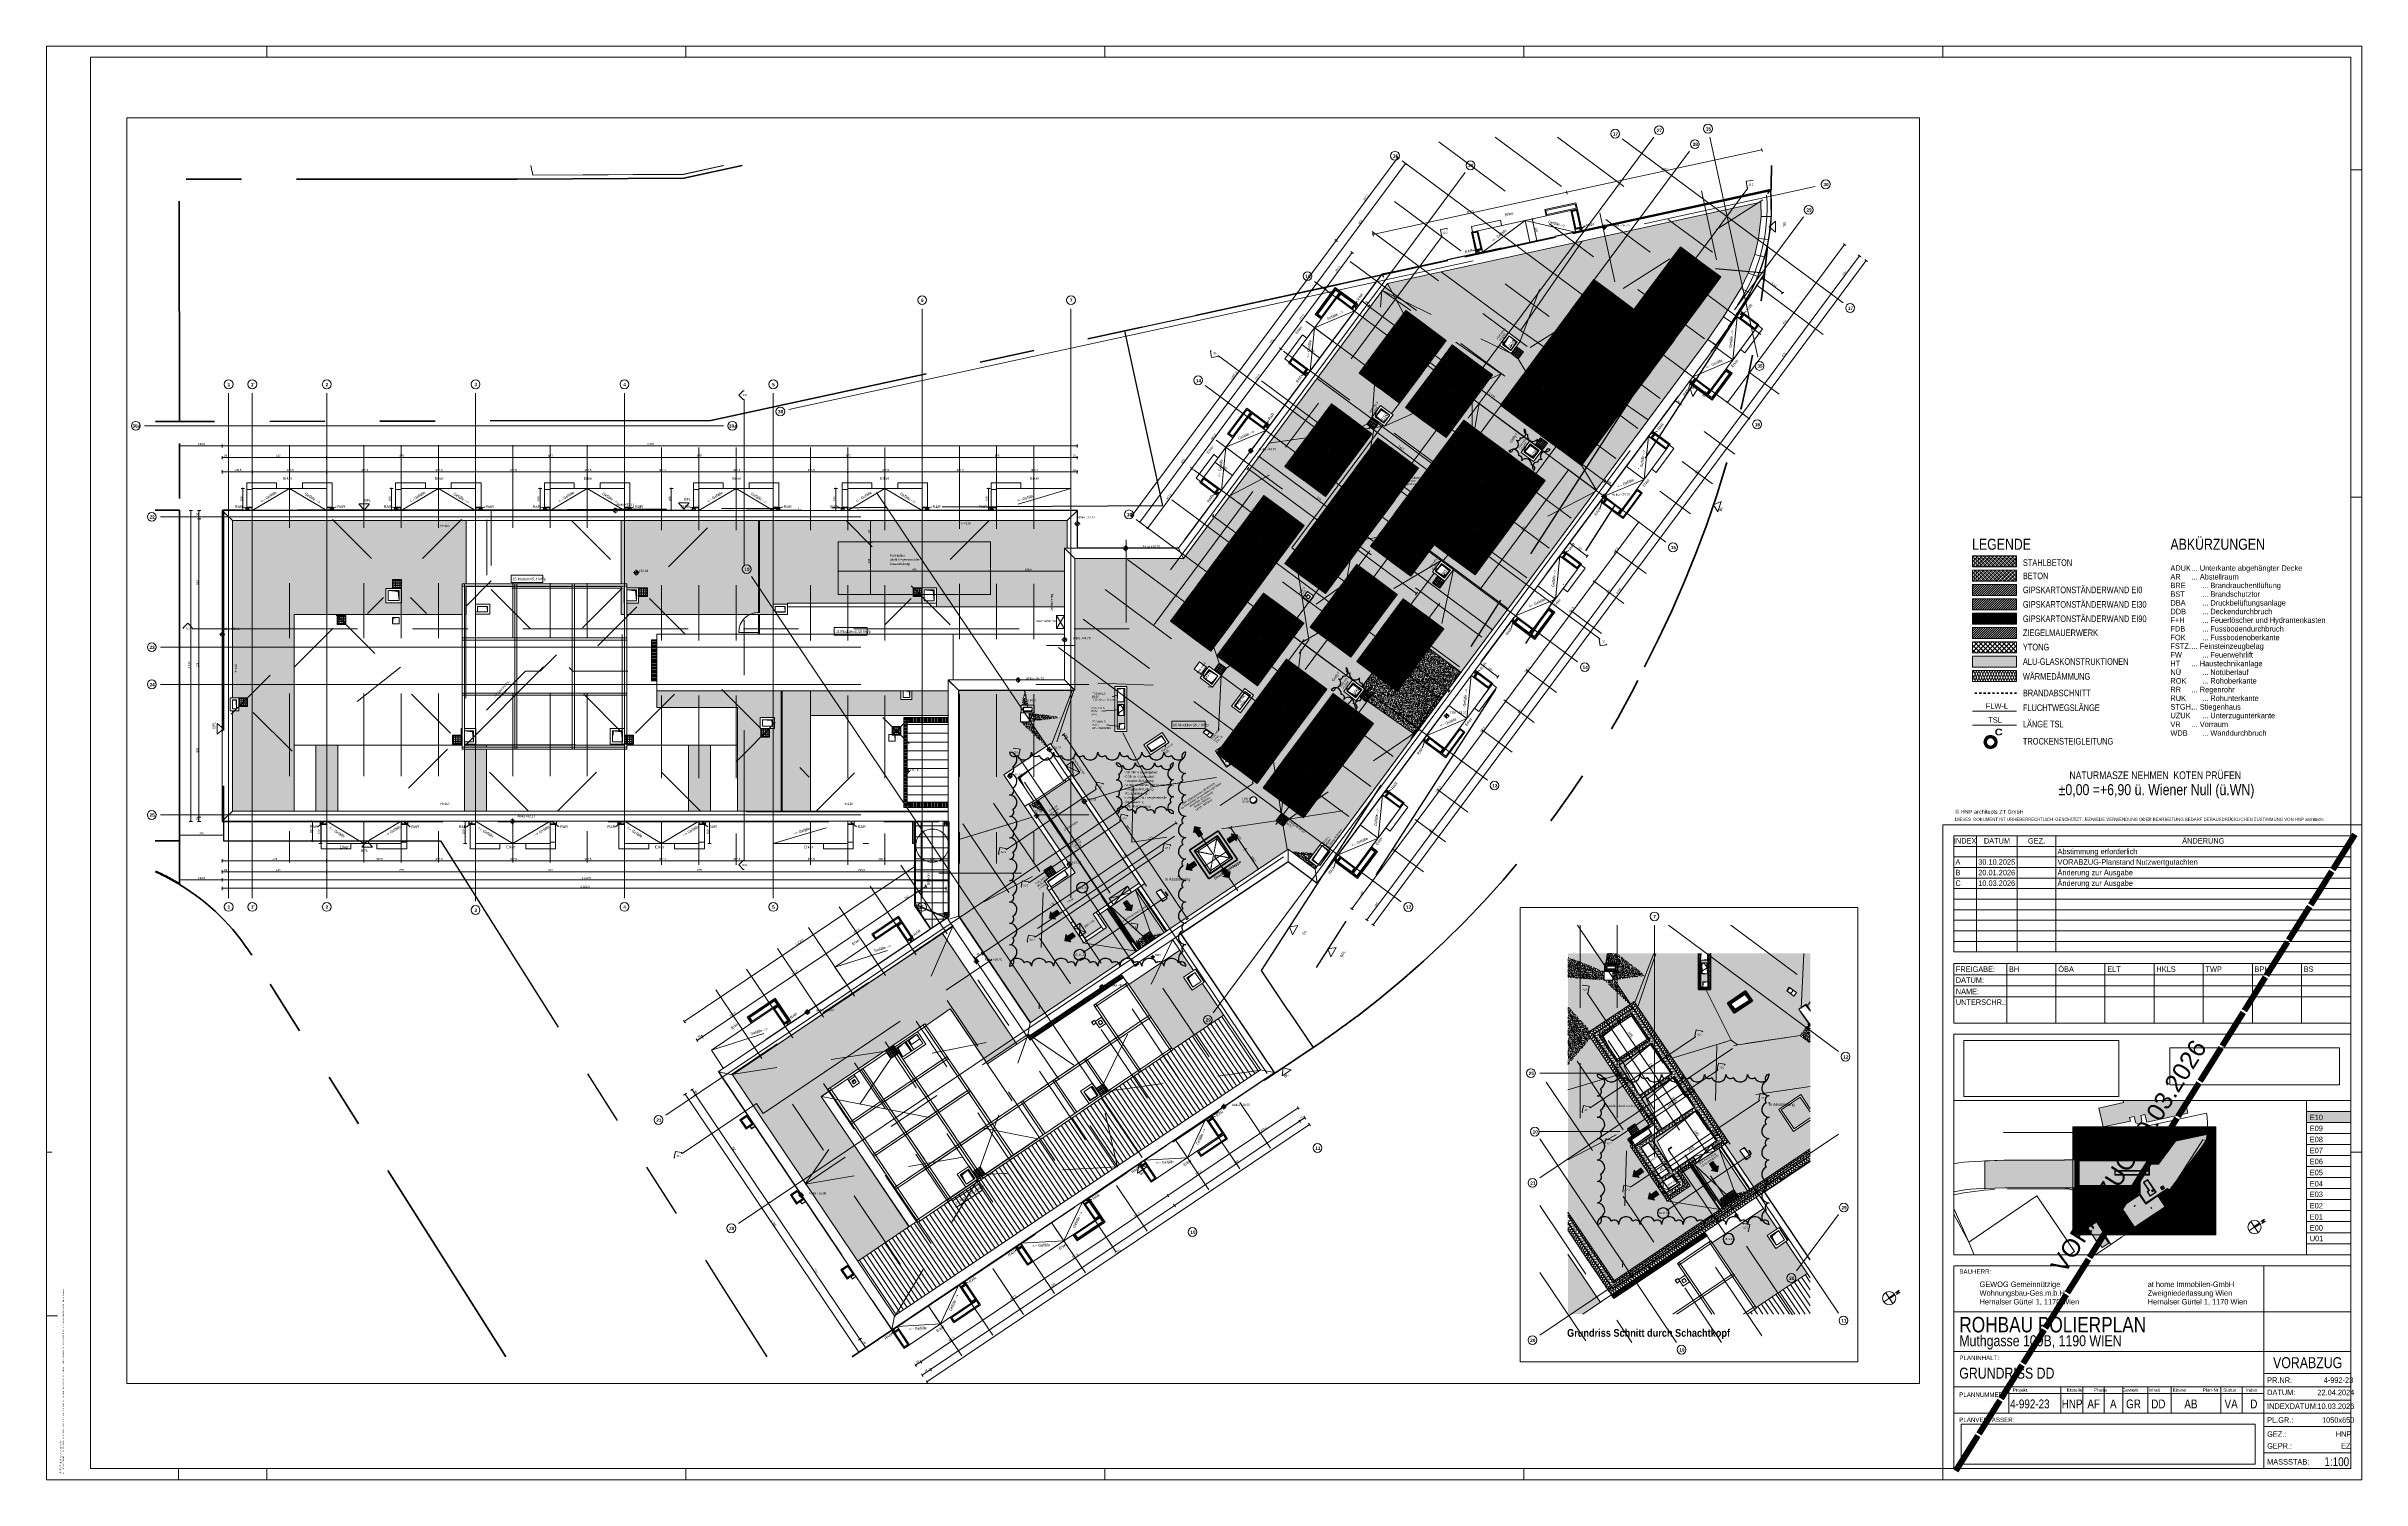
# Paper-space layout 'Layout1' of a CAD drawing. Header units: centimetres. Extents: x -171 to 39, y 2 to 132.
# The model-space entities are those that its viewports show. They can reach past a viewport. Long polylines and large blocks are cut down to what shows.
import ezdxf

# ---------------------------------------------------------------- set-up
doc = ezdxf.new("R2010")
doc.units = ezdxf.units.CM
for name, pattern in [('000_Achsen Bemassung', [0.309, 0.15, -0.053, 0.053, -0.053]), ('000_Strichlinie', [0.635, 0.3175, -0.3175]), ('_3D Schnittbereich_', [0.6, 0.4, -0.2]), ('_Grundgrenze_', [0.9, 0.4, -0.1, 0.1, -0.1, 0.1, -0.1]), ('_Referenzebene_', [0.6, 0.4, -0.1, 0, -0.1]), ('_Schnittlinie_', [0.6, 0.3, -0.1, 0.1, -0.1]), ('Brandabschnitt_Doppelgröße', [0.8, 0.2, -0.2, 0.2, -0.2]), ('DB_Strichlinie', [0.215, 0.15, -0.065]), ('DB_Strichpunkt', [0.28, 0.15, -0.065, 0, -0.065]), ('Dot', [0.47625, 0, -0.47625]), ('Grundgrenze', [0.9, 0.4, -0.1, 0.1, -0.1, 0.1, -0.1]), ('Rasterlinie', [2.2225, 1.27, -0.3175, 0.3175, -0.3175]), ('Strich', [0.3, 0.2, -0.1]), ('Strichpunkt kurz', [0.22, 0.1, -0.06, 0, -0.06]), ('Verdeckt', [0.3, 0.2, -0.1]), ('Verdeckt 0_5', [0.10584, 0.05292, -0.05292])]:
    doc.linetypes.add(name, pattern=pattern)
for name, color, linetype, lineweight in [('A-ANNO-DIMS', 7, 'Continuous', 5), ('A-ANNO-DIMS-50', 7, 'Continuous', 5), ('A-ANNO-NOTE', 7, 'Continuous', 5), ('A-AREA', 7, 'Continuous', 9), ('A-AREA-IDEN', 7, 'Continuous', 5), ('A-DETL-GENF', 7, 'Continuous', 9), ('A-DETL-HDLN', 7, 'Verdeckt', 5), ('A-DETL-THIN', 7, 'Continuous', 5), ('A-DOOR', 7, 'Continuous', 9), ('A-DOOR-FRAM', 7, 'Continuous', 9), ('A-DOOR-HDLN', 7, 'Strich', 9), ('A-FLOR', 7, 'Continuous', 9), ('A-FLOR-HRAL', 7, 'Continuous', 9), ('A-FLOR-PATT', 7, 'Continuous', 9), ('A-GENM', 7, 'Continuous', 9), ('A-GENM-HDLN', 7, 'Strich', 9), ('A-GENM-IDEN', 7, 'Continuous', 5), ('A-GLAZ', 7, 'Continuous', 9), ('A-GLAZ-CWMG', 7, 'Continuous', 9), ('A-ROOF', 7, 'Continuous', 9), ('A-ROOF-PATT', 7, 'Continuous', 9), ('A-WALL', 7, 'Continuous', 9), ('A-WALL-PATT', 7, 'Continuous', 35), ('G-ANNO-DIMS', 7, 'Continuous', 5), ('G-ANNO-TTLB', 7, 'Continuous', 5), ('Grafik der Bauteilliste', 7, 'Continuous', 5), ('I-WALL', 7, 'Continuous', 9), ('M-EQPM', 7, 'Continuous', 9), ('M-EQPM-HDLN', 7, 'Strich', 9), ('P-PIPE', 7, 'Continuous', 5), ('P-PIPE-CNTR', 7, 'Continuous', 5), ('Q-SPCQ', 7, 'Continuous', 9), ('S-GRID', 7, 'Continuous', 5), ('S-GRID-IDEN', 7, 'Continuous', 13), ('Text', 7, 'Continuous', 5)]:
    doc.layers.add(name, color=color, linetype=linetype, lineweight=lineweight)
for name, color, linetype, lineweight, true_color in [('A-DETL', 251, 'Continuous', 9, 0x4f4f4f), ('A-DOOR-OPNG', 8, 'Continuous', 5, 0x808080), ('C-PROP-LINE', 96, 'Grundgrenze', 25, 0x008000), ('G-ANNO-REVC', 1, 'Continuous', 25, 0xff0000), ('G-ANNO-REVC-IDEN', 1, 'Continuous', 5, 0xff0000), ('G-ANNO-SYMB', 9, '_3D Schnittbereich_', 5, 0xc0c0c0)]:
    doc.layers.add(name, color=color, linetype=linetype, lineweight=lineweight, true_color=true_color)
doc.layers.add('G-ANNO-NPLT', color=7, linetype='Continuous', plot=False)
doc.styles.add('Arial', font='arial.ttf', dxfattribs={"width": 0.85, "height": 12.5})
doc.styles.add('Arial Narrow', font='ARIALN.TTF', dxfattribs={"width": 0.75, "height": 9.25})
doc.styles.add('Arial Narrow_B', font='ARIALN.TTF', dxfattribs={"width": 0.75, "height": 9.25})
doc.styles.add('Arial Unicode MS', font='ARIALUNI.ttf', dxfattribs={"width": 0.85, "height": 150})
doc.styles.add('Arial Unicode MS_1', font='ARIALUNI.ttf', dxfattribs={"width": 0.85, "height": 10})
doc.styles.add('Arial Unicode MS_2', font='ARIALUNI.ttf', dxfattribs={"width": 0.8, "height": 10})
doc.styles.add('Arial Unicode MS_3', font='ARIALUNI.ttf', dxfattribs={"width": 0.8, "height": 9})
doc.styles.add('Arial Unicode MS_4', font='ARIALUNI.ttf', dxfattribs={"width": 0.85, "height": 12.5})
doc.styles.add('Arial Unicode MS_5', font='ARIALUNI.ttf', dxfattribs={"height": 12.5})
doc.styles.add('Arial Unicode MS_6', font='ARIALUNI.ttf', dxfattribs={"width": 0.8, "height": 12.5})
doc.styles.add('Arial Unicode MS_B', font='', dxfattribs={"width": 0.8, "height": 15})
doc.styles.add('Arial Unicode MS_B_1', font='', dxfattribs={"width": 0.85, "height": 12.5})
doc.styles.add('Arial Unicode MS_B_2', font='', dxfattribs={"width": 0.85, "height": 0.7})
doc.styles.add('Arial_1', font='arial.ttf', dxfattribs={"width": 0.85, "height": 9})
doc.styles.add('Arial_10', font='arial.ttf', dxfattribs={"width": 0.8, "height": 0.7})
doc.styles.add('Arial_11', font='arial.ttf', dxfattribs={"width": 0.8, "height": 0.3})
doc.styles.add('Arial_12', font='arial.ttf', dxfattribs={"width": 0.8, "height": 0.6})
doc.styles.add('Arial_13', font='arial.ttf', dxfattribs={"width": 0.8, "height": 1})
doc.styles.add('Arial_14', font='arial.ttf', dxfattribs={"height": 1.6})
doc.styles.add('Arial_15', font='arial.ttf', dxfattribs={"width": 0.8, "height": 0.8})
doc.styles.add('Arial_16', font='arial.ttf', dxfattribs={"width": 0.8, "height": 1.4})
doc.styles.add('Arial_2', font='arial.ttf', dxfattribs={"width": 0.8, "height": 9})
doc.styles.add('Arial_3', font='arial.ttf', dxfattribs={"width": 0.85, "height": 5.849018})
doc.styles.add('Arial_4', font='arial.ttf', dxfattribs={"height": 0.18})
doc.styles.add('Arial_5', font='arial.ttf', dxfattribs={"height": 0.14})
doc.styles.add('Arial_6', font='arial.ttf', dxfattribs={"width": 0.8, "height": 0.5})
doc.styles.add('Arial_7', font='arial.ttf', dxfattribs={"width": 0.8, "height": 0.4})
doc.styles.add('Arial_8', font='arial.ttf', dxfattribs={"height": 0.36})
doc.styles.add('Arial_9', font='arial.ttf', dxfattribs={"height": 0.28})
doc.styles.add('Arial_B', font='arial.ttf', dxfattribs={"width": 0.8, "height": 11.5})
doc.styles.add('Arial_B_1', font='arial.ttf', dxfattribs={"width": 0.8, "height": 15})
doc.styles.add('Arial_B_2', font='arial.ttf', dxfattribs={"width": 1.2, "height": 0.6})
doc.styles.add('Arial_B_3', font='arial.ttf', dxfattribs={"width": 0.81, "height": 6})
doc.styles.get('Arial Unicode MS_B').set_extended_font_data('Arial Unicode MS', bold=True)
doc.styles.get('Arial Unicode MS_B_1').set_extended_font_data('Arial Unicode MS', bold=True)
doc.styles.get('Arial Unicode MS_B_2').set_extended_font_data('Arial Unicode MS', bold=True)
doc.dimstyles.new('AF_M_1_50', dxfattribs={"dimscale": 30.48, "dimtxt": 12.573061, "dimasz": 0.246063, "dimexe": 0.328084, "dimexo": 0.0625, "dimgap": 0.049213, "dimtad": 1, "dimdec": 1, "dimrnd": 0.5, "dimdsep": 46, "dimtxsty": 'Arial Unicode MS_6', "dimblk1": 'OBLIQUE', "dimblk2": 'OBLIQUE', "dimsah": 1, "dimcen": 0.09, "dimazin": 0, "dimtfac": 1, "dimtdec": 4, "dimtix": 1, "dimtmove": 0, "dimatfit": 3, "dimfxl": 0.328084, "dimfxlon": 1, "dimtvp": 1, "dimtolj": 1, "dimtzin": 0, "dimlwd": 13, "dimlwe": 13, "dimarcsym": 2})
doc.dimstyles.new('AF_M_1_50_klein', dxfattribs={"dimscale": 30.48, "dimtxt": 9.052604, "dimasz": 0.246063, "dimexe": 0.328084, "dimexo": 0.0625, "dimgap": 0.049213, "dimtad": 1, "dimdec": 1, "dimrnd": 0.5, "dimdsep": 46, "dimtxsty": 'Arial Unicode MS_3', "dimblk1": 'OBLIQUE', "dimblk2": 'OBLIQUE', "dimsah": 1, "dimcen": 0.09, "dimazin": 0, "dimtfac": 1, "dimtdec": 4, "dimtix": 1, "dimtmove": 0, "dimatfit": 3, "dimfxl": 0.328084, "dimfxlon": 1, "dimtvp": 1, "dimtolj": 1, "dimtzin": 0, "dimlwd": 13, "dimlwe": 13, "dimarcsym": 2})
doc.dimstyles.new('EINREICHUNG_1_dez', dxfattribs={"dimscale": 30.48, "dimtxt": 10.058449, "dimasz": 0.098425, "dimexe": 0.082021, "dimexo": 0.0625, "dimgap": 0, "dimtad": 1, "dimdec": 1, "dimrnd": 0.5, "dimdsep": 46, "dimtxsty": 'Arial Unicode MS_2', "dimblk1": 'DOTBLANK', "dimblk2": 'OBLIQUE', "dimsah": 1, "dimcen": 0.09, "dimdle": 0.082021, "dimazin": 0, "dimtfac": 1, "dimtdec": 4, "dimtix": 1, "dimtmove": 0, "dimatfit": 3, "dimfxl": 0.246063, "dimfxlon": 1, "dimtvp": 1, "dimtolj": 1, "dimtzin": 0, "dimarcsym": 2})
doc.dimstyles.new('EINREICHUNG_1_dez_1', dxfattribs={"dimscale": 30.48, "dimtxt": 10.058449, "dimasz": 0.246063, "dimexe": 0.082021, "dimexo": 0.0625, "dimgap": 0, "dimtad": 1, "dimlfac": 0.01, "dimrnd": 0.005, "dimzin": 0, "dimdsep": 46, "dimtxsty": 'Arial Unicode MS_2', "dimblk1": 'OBLIQUE', "dimblk2": 'OBLIQUE', "dimsah": 1, "dimcen": 0.09, "dimdle": 0.082021, "dimazin": 0, "dimtfac": 1, "dimtdec": 4, "dimtix": 1, "dimtmove": 0, "dimatfit": 3, "dimfxl": 0.246063, "dimfxlon": 1, "dimtvp": 1, "dimtolj": 1, "dimtzin": 0, "dimarcsym": 2})
doc.dimstyles.new('EINREICHUNG_1_dez_2', dxfattribs={"dimscale": 30.48, "dimtxt": 10.058449, "dimasz": 0.246063, "dimexe": 0.082021, "dimexo": 0.0625, "dimgap": 0, "dimtad": 1, "dimdec": 1, "dimrnd": 0.5, "dimdsep": 46, "dimtxsty": 'Arial Unicode MS_2', "dimblk1": 'OBLIQUE', "dimblk2": 'OBLIQUE', "dimsah": 1, "dimcen": 0.09, "dimdle": 0.082021, "dimazin": 0, "dimtfac": 1, "dimtdec": 4, "dimtix": 1, "dimtmove": 0, "dimatfit": 3, "dimfxl": 0.246063, "dimfxlon": 1, "dimtvp": 1, "dimtolj": 1, "dimtzin": 0, "dimarcsym": 2})
doc.dimstyles.new('M_1_100', dxfattribs={"dimscale": 30.48, "dimtxt": 9.052604, "dimasz": 0.098425, "dimexe": 0.246063, "dimexo": 0.0625, "dimgap": 0.032808, "dimtad": 1, "dimdec": 1, "dimrnd": 0.5, "dimdsep": 46, "dimtxsty": 'Arial Unicode MS_3', "dimblk1": 'OBLIQUE', "dimblk2": 'OBLIQUE', "dimsah": 1, "dimcen": 0.09, "dimazin": 0, "dimtfac": 1, "dimtdec": 4, "dimtix": 1, "dimtmove": 0, "dimatfit": 3, "dimfxl": 0.246063, "dimfxlon": 1, "dimtvp": 1, "dimtolj": 1, "dimtzin": 0, "dimlwd": 13, "dimlwe": 13, "dimarcsym": 2})
doc.dimstyles.new('M_1_100_1', dxfattribs={"dimscale": 30.48, "dimtxt": 9.052604, "dimasz": 0.098425, "dimexe": 0.246063, "dimexo": 0.0625, "dimgap": 0.032808, "dimtad": 1, "dimdec": 1, "dimrnd": 0.5, "dimdsep": 46, "dimtxsty": 'Arial Unicode MS_3', "dimblk1": 'OBLIQUE', "dimblk2": 'OBLIQUE', "dimsah": 1, "dimcen": 0.09, "dimazin": 0, "dimtfac": 1, "dimtdec": 4, "dimtix": 1, "dimtmove": 2, "dimatfit": 3, "dimfxl": 0.246063, "dimfxlon": 1, "dimtvp": 1, "dimtolj": 1, "dimtzin": 0, "dimlwd": 13, "dimlwe": 13, "dimarcsym": 2})
picture_1 = doc.add_image_def('image1.jpg', size_in_pixel=(756, 103))
picture_2 = doc.add_image_def('image2.pdf', size_in_pixel=(1088, 238))
picture_3 = doc.add_image_def('image3.pdf', size_in_pixel=(694, 251))
pattern_1 = [(45, (-20.647, -1.878), (-0.10606602, 0.10606602), [])]
pattern_2 = [(45, (-20.647, -1.878), (-0.1796051, 0.1796051), []), (45, (-20.467, -1.878), (-0.1796051, 0.1796051), [0.127, -0.127])]
pattern_3 = [(180, (88.1, 113.27), (0, -0.3473), []), (270, (88.1, 113.27), (20, 1e-15), [])]
pattern_4 = [(0, (88.1, 56.44), (0, 1.97), []), (90, (88.1, 56.44), (-20, 1e-15), [])]
pattern_5 = [(90, (0, 0), (-5, 3e-16), [])]
pattern_6 = [(49.99, (-13310.987, 16.702), (9.1076689, -0.7996978), [0.95221, -10.474]), (354.984, (-13310.987, 16.702), (-1.761612, 9.5516042), [0.76194, -8.381]), (100.452, (-13310.228, 16.636), (7.3461956, 8.7519044), [0.80938, -8.903]), (46.174, (-13310.987, 19.242), (13.5524205, -2.1050127), [1.428, -15.711]), (96.636, (-13309.857, 19.066), (11.868555, 12.365389), [1.214, -13.355]), (351.168, (-13310.987, 19.242), (11.869267, 12.365237), [1.143, -12.572]), (20.984, (-13309.717, 18.606), (7.5803109, -5.1146362), [0.95229, -10.475]), (325.991, (-13309.717, 18.606), (3.0899425, 9.2064977), [0.762, -8.382]), (71.448, (-13309.085, 18.18), (10.6693686, 4.0920188), [0.80927, -8.902]), (37.487, (-13310.9867, 16.702), (0.15448405, 4.226909), [0.41898, -7.859, 0.41898, -8.088, -8.411]), (37.487, (-13310.9867, 16.702), (0.15448405, 4.226909), [-16.785, 0.41898, -7.992]), (7.483, (-13310.9867, 16.702), (3.34041996, 5.0066687), [0.41904, -4.432, 0.41904, -7.67, -3.206]), (7.483, (-13310.9867, 16.702), (3.34041996, 5.0066687), [-12.939, 0.41904, -2.787]), (327.49, (-13313.8177, 16.703), (6.77916296, -0.28867558), [0.4191, -2.756, 0.4191, -9.487, -13.144]), (327.49, (-13313.8177, 16.703), (6.77916296, -0.28867558), [-13.081, 0.4191, -12.725]), (317.493, (-13315.088, 16.703), (7.4054356, 1.2687192), [0.4191, -3.708, 0.4191, -6.159, -9.334]), (317.493, (-13315.088, 16.703), (7.4054356, 1.2687192), [-10.706, 0.4191, -8.915])]
pattern_7 = [(50.007, (-13312.886, -4.038), (9.1077823, -0.7955866), [0.95248, -10.477]), (355.006, (-13312.886, -4.038), (-1.7621168, 9.5526584), [0.76187, -8.381]), (100.45, (-13312.127, -4.104), (7.3455942, 8.756565), [0.80946, -8.904]), (46.191, (-13312.886, -1.498), (13.552323, -2.1002993), [1.429, -15.716]), (96.635, (-13311.757, -1.673), (11.867962, 12.372135), [1.214, -13.356]), (351.19, (-13312.886, -1.498), (11.8679423, 12.3722985), [1.143, -12.571]), (21.009, (-13311.616, -2.132), (7.5797413, -5.1124037), [0.95241, -10.476]), (326.001, (-13311.616, -2.132), (3.0900132, 9.209524), [0.76187, -8.381]), (71.454, (-13310.985, -2.558), (10.6692643, 4.0972464), [0.8095, -8.905]), (37.508, (-13312.8857, -4.038), (0.15452134, 4.22818308), [0.41908, -7.861, 0.41908, -8.09, -8.413]), (37.508, (-13312.8857, -4.038), (0.15452134, 4.22818308), [-16.789, 0.41908, -7.994]), (7.508, (-13312.8857, -4.038), (3.34008726, 5.0093785), [0.41904, -4.432, 0.41904, -7.67, -3.206]), (7.508, (-13312.8857, -4.038), (3.34008726, 5.0093785), [-12.939, 0.41904, -2.787]), (327.501, (-13315.7177, -4.038), (6.77806874, -0.2854561), [0.41903, -2.755, 0.41903, -9.485, -13.142]), (327.501, (-13315.7177, -4.038), (6.77806874, -0.2854561), [-13.079, 0.41903, -12.723]), (317.5, (-13316.987, -4.038), (7.4051572, 1.2724497), [0.41903, -3.708, 0.41903, -6.159, -9.333]), (317.5, (-13316.987, -4.038), (7.4051572, 1.2724497), [-10.704, 0.41903, -8.914])]
pattern_8 = [(50.047, (-13253.438, -21.217), (9.0984744, -0.7900989), [0.95231, -10.475]), (355.036, (-13253.438, -21.217), (-1.7602311, 9.5501325), [0.76106, -8.372]), (100.442, (-13252.68, -21.283), (7.3388453, 8.7601712), [0.80928, -8.902]), (46.235, (-13253.438, -18.677), (13.5377178, -2.0923626), [1.428, -15.712]), (96.629, (-13252.31, -18.852), (11.8562987, 12.378447), [1.214, -13.354]), (351.215, (-13253.438, -18.677), (11.856613, 12.378392), [1.142, -12.557]), (21.056, (-13252.169, -19.311), (7.5716558, -5.107696), [0.95173, -10.469]), (326, (-13252.169, -19.311), (3.0862986, 9.2108778), [0.7611, -8.372]), (71.474, (-13251.538, -19.737), (10.6580339, 4.1031996), [0.8095, -8.904]), (37.556, (-13253.4377, -21.217), (0.1543932, 4.22715185), [0.41892, -7.858, 0.41892, -8.086, -8.41]), (37.556, (-13253.4377, -21.217), (0.1543932, 4.22715185), [-16.782, 0.41892, -7.991]), (7.548, (-13253.4377, -21.217), (3.3367206, 5.0107178), [0.41865, -4.428, 0.41865, -7.663, -3.203]), (7.548, (-13253.4377, -21.217), (3.3367206, 5.0107178), [-12.927, 0.41865, -2.785]), (327.501, (-13256.2667, -21.219), (6.77132153, -0.2811578), [0.4186, -2.753, 0.4186, -9.476, -13.129]), (327.501, (-13256.2667, -21.219), (6.77132153, -0.2811578), [-13.065, 0.4186, -12.71]), (317.492, (-13257.535, -21.22), (7.3980244, 1.2767598), [0.41866, -3.705, 0.41866, -6.153, -9.325]), (317.492, (-13257.535, -21.22), (7.3980244, 1.2767598), [-10.695, 0.41866, -8.906])]
pattern_9 = [(50.006, (-13310.93, 0), (9.1071257, -0.7965117), [0.95242, -10.477]), (354.999, (-13310.93, 0), (-1.761946, 9.5529608), [0.76184, -8.38]), (100.449, (-13310.171, -0.066), (7.3459284, 8.7554534), [0.80949, -8.904]), (46.19, (-13310.93, 2.54), (13.5509017, -2.101979), [1.429, -15.715]), (96.634, (-13309.8, 2.365), (11.8673, 12.370819), [1.214, -13.357]), (351.182, (-13310.93, 2.54), (11.8676933, 12.370948), [1.143, -12.57]), (21.004, (-13309.66, 1.905), (7.5792951, -5.1130651), [0.95232, -10.476]), (325.994, (-13309.66, 1.905), (3.088921, 9.209436), [0.76189, -8.381]), (71.455, (-13309.028, 1.479), (10.6688747, 4.0964846), [0.80948, -8.904]), (37.506, (-13310.9297, 0), (0.15466893, 4.22817768), [0.41904, -7.86, 0.41904, -8.089, -8.413]), (37.506, (-13310.9297, 0), (0.15466893, 4.22817768), [-16.787, 0.41904, -7.994]), (7.502, (-13310.9297, 0), (3.3406118, 5.0090287), [0.41901, -4.431, 0.41901, -7.669, -3.206]), (7.502, (-13310.9297, 0), (3.3406118, 5.0090287), [-12.939, 0.41901, -2.787]), (327.494, (-13313.7607, 0), (6.7780338, -0.2862842), [0.41904, -2.755, 0.41904, -9.485, -13.142]), (327.494, (-13313.7607, 0), (6.7780338, -0.2862842), [-13.079, 0.41904, -12.723]), (317.494, (-13315.031, 0), (7.4046147, 1.270937), [0.41905, -3.708, 0.41905, -6.159, -9.333]), (317.494, (-13315.031, 0), (7.4046147, 1.270937), [-10.705, 0.41905, -8.914])]
pattern_10 = [(50.001, (-13323.014, -0.5394), (9.1083417, -0.7957743), [0.95249, -10.477]), (355.007, (-13323.014, -0.539), (-1.7623706, 9.5516314), [0.76196, -8.382]), (100.452, (-13322.255, -0.606), (7.3464533, 8.7560194), [0.80942, -8.904]), (46.186, (-13323.014, 2), (13.553524, -2.1000388), [1.429, -15.716]), (96.636, (-13321.885, 1.825), (11.869848, 12.37158), [1.214, -13.355]), (351.191, (-13323.014, 2), (11.8695496, 12.371211), [1.143, -12.572]), (21.005, (-13321.744, 1.366), (7.5799594, -5.1116408), [0.95249, -10.477]), (326.006, (-13321.744, 1.366), (3.0900386, 9.2092345), [0.76192, -8.381]), (71.451, (-13321.113, 0.94), (10.670745, 4.0973177), [0.80946, -8.904]), (37.503, (-13323.014, -0.5394), (0.154097, 4.22756078), [0.4191, -7.861, 0.4191, -8.09, -8.414]), (37.503, (-13323.014, -0.5394), (0.154097, 4.22756078), [-16.789, 0.4191, -7.995]), (7.506, (-13323.014, -0.5394), (3.34125355, 5.00939255), [0.41909, -4.432, 0.41909, -7.671, -3.207]), (7.506, (-13323.014, -0.5394), (3.34125355, 5.00939255), [-12.941, 0.41909, -2.788]), (327.506, (-13325.8457, -0.5397), (6.77893707, -0.2854018), [0.41906, -2.756, 0.41906, -9.486, -13.143]), (327.506, (-13325.8457, -0.5397), (6.77893707, -0.2854018), [-13.08, 0.41906, -12.724]), (317.505, (-13327.116, -0.54), (7.4065208, 1.2717449), [0.41905, -3.708, 0.41905, -6.159, -9.333]), (317.505, (-13327.116, -0.54), (7.4065208, 1.2717449), [-10.705, 0.41905, -8.914])]
pattern_11 = [(50.001, (-13323.014, -0.539), (9.1083417, -0.7957743), [0.95249, -10.477]), (355.007, (-13323.014, -0.539), (-1.7623706, 9.5516314), [0.76196, -8.382]), (100.452, (-13322.255, -0.606), (7.3464533, 8.7560194), [0.80942, -8.904]), (46.186, (-13323.014, 2), (13.553524, -2.1000388), [1.429, -15.716]), (96.636, (-13321.885, 1.825), (11.869848, 12.37158), [1.214, -13.355]), (351.191, (-13323.014, 2), (11.8695496, 12.371211), [1.143, -12.572]), (21.005, (-13321.744, 1.366), (7.5799594, -5.1116408), [0.95249, -10.477]), (326.006, (-13321.744, 1.366), (3.0900386, 9.2092345), [0.76192, -8.381]), (71.451, (-13321.113, 0.94), (10.670745, 4.0973177), [0.80946, -8.904]), (37.503, (-13323.014, -0.5394), (0.154097, 4.22756078), [0.4191, -7.861, 0.4191, -8.09, -8.414]), (37.503, (-13323.014, -0.5394), (0.154097, 4.22756078), [-16.789, 0.4191, -7.995]), (7.506, (-13323.014, -0.5394), (3.34125355, 5.00939255), [0.41909, -4.432, 0.41909, -7.671, -3.207]), (7.506, (-13323.014, -0.5394), (3.34125355, 5.00939255), [-12.941, 0.41909, -2.788]), (327.506, (-13325.8457, -0.5397), (6.77893707, -0.2854018), [0.41906, -2.756, 0.41906, -9.486, -13.143]), (327.506, (-13325.8457, -0.5397), (6.77893707, -0.2854018), [-13.08, 0.41906, -12.724]), (317.505, (-13327.116, -0.54), (7.4065208, 1.2717449), [0.41905, -3.708, 0.41905, -6.159, -9.333]), (317.505, (-13327.116, -0.54), (7.4065208, 1.2717449), [-10.705, 0.41905, -8.914])]
pattern_12 = [(49.996, (-13302.317, 14.167), (9.1064669, -0.800276), [0.95216, -10.474]), (354.979, (-13302.317, 14.167), (-1.7617747, 9.5518455), [0.76182, -8.38]), (100.449, (-13301.558, 14.1), (7.345489, 8.7523218), [0.80945, -8.904]), (46.178, (-13302.317, 16.706), (13.5497978, -2.1069525), [1.428, -15.71]), (96.634, (-13301.187, 16.531), (11.8668844, 12.365737), [1.214, -13.356]), (351.163, (-13302.317, 16.706), (11.866547, 12.3658036), [1.143, -12.57]), (20.985, (-13301.047, 16.071), (7.5785328, -5.1152201), [0.95215, -10.474]), (325.982, (-13301.047, 16.071), (3.089731, 9.207131), [0.76196, -8.382]), (71.452, (-13300.415, 15.645), (10.6678168, 4.0921337), [0.8093, -8.902]), (37.491, (-13302.3167, 14.167), (0.15418896, 4.22691977), [0.41894, -7.858, 0.41894, -8.087, -8.41]), (37.491, (-13302.3167, 14.167), (0.15418896, 4.22691977), [-16.783, 0.41894, -7.992]), (7.481, (-13302.3167, 14.167), (3.3404645, 5.0075436), [0.41897, -4.431, 0.41897, -7.668, -3.206]), (7.481, (-13302.3167, 14.167), (3.3404645, 5.0075436), [-12.937, 0.41897, -2.787]), (327.481, (-13305.1477, 14.168), (6.7774311, -0.28866528), [0.41907, -2.756, 0.41907, -9.486, -13.144]), (327.481, (-13305.1477, 14.168), (6.7774311, -0.28866528), [-13.08, 0.41907, -12.725]), (317.485, (-13306.418, 14.168), (7.4048756, 1.268361), [0.41909, -3.708, 0.41909, -6.159, -9.334]), (317.485, (-13306.418, 14.168), (7.4048756, 1.268361), [-10.706, 0.41909, -8.915])]
pattern_13 = [(0, (11130.131, 2688.124), (0, 8), []), (90, (11130.131, 2688.124), (-8, 5e-16), [])]
pattern_14 = [(50.007, (-8702.722, -4.038), (9.1077823, -0.7955866), [0.95248, -10.477]), (355.006, (-8702.722, -4.038), (-1.7621168, 9.5526584), [0.76187, -8.381]), (100.45, (-8701.963, -4.104), (7.3455942, 8.756565), [0.80946, -8.904]), (46.191, (-8702.722, -1.498), (13.552323, -2.1002993), [1.429, -15.716]), (96.635, (-8701.593, -1.673), (11.867962, 12.372135), [1.214, -13.356]), (351.19, (-8702.722, -1.498), (11.8679423, 12.3722985), [1.143, -12.571]), (21.009, (-8701.452, -2.132), (7.5797413, -5.1124037), [0.95241, -10.476]), (326.001, (-8701.452, -2.132), (3.0900132, 9.209524), [0.76187, -8.381]), (71.454, (-8700.821, -2.558), (10.6692643, 4.0972464), [0.8095, -8.905]), (37.508, (-8702.722, -4.038), (0.15452134, 4.22818308), [0.41908, -7.861, 0.41908, -8.09, -8.413]), (37.508, (-8702.722, -4.038), (0.15452134, 4.22818308), [-16.789, 0.41908, -7.994]), (7.508, (-8702.722, -4.038), (3.34008726, 5.0093785), [0.41904, -4.432, 0.41904, -7.67, -3.206]), (7.508, (-8702.722, -4.038), (3.34008726, 5.0093785), [-12.939, 0.41904, -2.787]), (327.501, (-8705.554, -4.038), (6.77806874, -0.2854561), [0.41903, -2.755, 0.41903, -9.485, -13.142]), (327.501, (-8705.554, -4.038), (6.77806874, -0.2854561), [-13.079, 0.41903, -12.723]), (317.5, (-8706.823, -4.038), (7.4051572, 1.2724497), [0.41903, -3.708, 0.41903, -6.159, -9.333]), (317.5, (-8706.823, -4.038), (7.4051572, 1.2724497), [-10.704, 0.41903, -8.914])]
pattern_15 = [(50.006, (-8700.766, 0), (9.1071257, -0.7965117), [0.95242, -10.477]), (354.999, (-8700.766, 0), (-1.761946, 9.5529608), [0.76184, -8.38]), (100.449, (-8700.007, -0.066), (7.3459284, 8.7554534), [0.80949, -8.904]), (46.19, (-8700.766, 2.54), (13.5509017, -2.101979), [1.429, -15.715]), (96.634, (-8699.636, 2.365), (11.8673, 12.370819), [1.214, -13.357]), (351.182, (-8700.766, 2.54), (11.8676933, 12.370948), [1.143, -12.57]), (21.004, (-8699.496, 1.905), (7.5792951, -5.1130651), [0.95232, -10.476]), (325.994, (-8699.496, 1.905), (3.088921, 9.209436), [0.76189, -8.381]), (71.455, (-8698.864, 1.479), (10.6688747, 4.0964846), [0.80948, -8.904]), (37.506, (-8700.766, 0), (0.15466893, 4.22817768), [0.41904, -7.86, 0.41904, -8.089, -8.413]), (37.506, (-8700.766, 0), (0.15466893, 4.22817768), [-16.787, 0.41904, -7.994]), (7.502, (-8700.766, 0), (3.3406118, 5.0090287), [0.41901, -4.431, 0.41901, -7.669, -3.206]), (7.502, (-8700.766, 0), (3.3406118, 5.0090287), [-12.939, 0.41901, -2.787]), (327.494, (-8703.597, 0), (6.7780338, -0.2862842), [0.41904, -2.755, 0.41904, -9.485, -13.142]), (327.494, (-8703.597, 0), (6.7780338, -0.2862842), [-13.079, 0.41904, -12.723]), (317.494, (-8704.867, 0), (7.4046147, 1.270937), [0.41905, -3.708, 0.41905, -6.159, -9.333]), (317.494, (-8704.867, 0), (7.4046147, 1.270937), [-10.705, 0.41905, -8.914])]
pattern_16 = [(50.001, (-8712.85, -0.5394), (9.1083417, -0.7957743), [0.95249, -10.477]), (355.007, (-8712.85, -0.539), (-1.7623706, 9.5516314), [0.76196, -8.382]), (100.452, (-8712.091, -0.606), (7.3464533, 8.7560194), [0.80942, -8.904]), (46.186, (-8712.85, 2), (13.553524, -2.1000388), [1.429, -15.716]), (96.636, (-8711.721, 1.825), (11.869848, 12.37158), [1.214, -13.355]), (351.191, (-8712.85, 2), (11.8695496, 12.371211), [1.143, -12.572]), (21.005, (-8711.58, 1.366), (7.5799594, -5.1116408), [0.95249, -10.477]), (326.006, (-8711.58, 1.366), (3.0900386, 9.2092345), [0.76192, -8.381]), (71.451, (-8710.949, 0.94), (10.670745, 4.0973177), [0.80946, -8.904]), (37.503, (-8712.85, -0.5394), (0.154097, 4.22756078), [0.4191, -7.861, 0.4191, -8.09, -8.414]), (37.503, (-8712.85, -0.5394), (0.154097, 4.22756078), [-16.789, 0.4191, -7.995]), (7.506, (-8712.85, -0.5394), (3.34125355, 5.00939255), [0.41909, -4.432, 0.41909, -7.671, -3.207]), (7.506, (-8712.85, -0.5394), (3.34125355, 5.00939255), [-12.941, 0.41909, -2.788]), (327.506, (-8715.682, -0.5397), (6.77893707, -0.2854018), [0.41906, -2.756, 0.41906, -9.486, -13.143]), (327.506, (-8715.682, -0.5397), (6.77893707, -0.2854018), [-13.08, 0.41906, -12.724]), (317.505, (-8716.952, -0.54), (7.4065208, 1.2717449), [0.41905, -3.708, 0.41905, -6.159, -9.333]), (317.505, (-8716.952, -0.54), (7.4065208, 1.2717449), [-10.705, 0.41905, -8.914])]
pattern_17 = [(50.001, (-8712.85, -0.539), (9.1083417, -0.7957743), [0.95249, -10.477]), (355.007, (-8712.85, -0.539), (-1.7623706, 9.5516314), [0.76196, -8.382]), (100.452, (-8712.091, -0.606), (7.3464533, 8.7560194), [0.80942, -8.904]), (46.186, (-8712.85, 2), (13.553524, -2.1000388), [1.429, -15.716]), (96.636, (-8711.721, 1.825), (11.869848, 12.37158), [1.214, -13.355]), (351.191, (-8712.85, 2), (11.8695496, 12.371211), [1.143, -12.572]), (21.005, (-8711.58, 1.366), (7.5799594, -5.1116408), [0.95249, -10.477]), (326.006, (-8711.58, 1.366), (3.0900386, 9.2092345), [0.76192, -8.381]), (71.451, (-8710.949, 0.94), (10.670745, 4.0973177), [0.80946, -8.904]), (37.503, (-8712.85, -0.5394), (0.154097, 4.22756078), [0.4191, -7.861, 0.4191, -8.09, -8.414]), (37.503, (-8712.85, -0.5394), (0.154097, 4.22756078), [-16.789, 0.4191, -7.995]), (7.506, (-8712.85, -0.5394), (3.34125355, 5.00939255), [0.41909, -4.432, 0.41909, -7.671, -3.207]), (7.506, (-8712.85, -0.5394), (3.34125355, 5.00939255), [-12.941, 0.41909, -2.788]), (327.506, (-8715.682, -0.5397), (6.77893707, -0.2854018), [0.41906, -2.756, 0.41906, -9.486, -13.143]), (327.506, (-8715.682, -0.5397), (6.77893707, -0.2854018), [-13.08, 0.41906, -12.724]), (317.505, (-8716.952, -0.54), (7.4065208, 1.2717449), [0.41905, -3.708, 0.41905, -6.159, -9.333]), (317.505, (-8716.952, -0.54), (7.4065208, 1.2717449), [-10.705, 0.41905, -8.914])]

# ---------------------------------------------------------------- blocks, each defined once
blk = doc.blocks.new('HNP_Plankopf_MUTH109B_Polierplan_Logo_Revit_DOPPELGRÖSSE - 1050X650-19197876-GRUNDRISS DD')
at = {"layer": 'G-ANNO-TTLB'}
h = blk.add_hatch(dxfattribs=at)
h.set_pattern_fill('FP_211', color=256, style=0, pattern_type=2)
h.set_pattern_definition(pattern_2)
h.paths.add_polyline_path([(-12.8, 83.78), (-12.8, 82.78), (-16.8, 82.78), (-16.8, 83.78)])
h = blk.add_hatch(dxfattribs=at)
h.set_pattern_fill('FP_211', color=256, style=0, pattern_type=2)
h.set_pattern_definition(pattern_2)
h.paths.add_polyline_path([(-12.8, 82.48), (-12.8, 81.48), (-16.8, 81.48), (-16.8, 82.48)])
h = blk.add_hatch(dxfattribs=at)
h.set_pattern_fill('FP_208', color=256, style=0, pattern_type=2)
h.set_pattern_definition(pattern_1)
h.paths.add_polyline_path([(-12.8, 81.18), (-12.8, 80.18), (-16.8, 80.18), (-16.8, 81.18)])
h = blk.add_hatch(dxfattribs=at)
h.set_pattern_fill('FP_208', color=256, style=0, pattern_type=2)
h.set_pattern_definition(pattern_1)
h.paths.add_polyline_path([(-12.8, 79.88), (-12.8, 78.88), (-16.8, 78.88), (-16.8, 79.88)])
h = blk.add_hatch(dxfattribs=at)
h.set_pattern_fill('FP_209', color=256, style=0, pattern_type=2)
h.set_pattern_definition([(45, (-20.647, -1.878), (-0.05303301, 0.05303301), [])])
h.paths.add_polyline_path([(-12.8, 78.58), (-12.8, 77.58), (-16.8, 77.58), (-16.8, 78.58)])
h = blk.add_hatch(dxfattribs=at)
h.set_pattern_fill('FP_208', color=256, style=0, pattern_type=2)
h.set_pattern_definition(pattern_1)
h.paths.add_polyline_path([(-12.8, 77.28), (-12.8, 76.28), (-16.8, 76.28), (-16.8, 77.28)])
h = blk.add_hatch(dxfattribs=at)
h.set_pattern_fill('FP_212', color=256, style=0, pattern_type=2)
h.set_pattern_definition([(45, (-20.647, -1.878), (-0.212132, 0.212132), []), (135, (-20.647, -1.878), (-0.212132, -0.212132), [])])
h.paths.add_polyline_path([(-12.8, 75.98), (-12.8, 74.98), (-16.8, 74.98), (-16.8, 75.98)])
at = {"layer": 'G-ANNO-TTLB', "true_color": 0x00e8e8}
blk.add_hatch(color=4, dxfattribs=at).paths.add_polyline_path([(-12.8, 74.68), (-12.8, 73.68), (-16.8, 73.68), (-16.8, 74.68)])
at = {"layer": 'G-ANNO-TTLB'}
h = blk.add_hatch(dxfattribs=at)
h.set_pattern_fill('FP_210', color=256, style=0, pattern_type=2)
h.set_pattern_definition([(68.199, (-20.647, -1.878), (2.39981, 7.1996742), [2.585, -10.34]), (68.199, (-19.687, -1.878), (2.39981, 7.1996742), [2.585, -10.34]), (68.199, (-18.727, -1.878), (2.39981, 7.1996742), [1.292, -11.632]), (68.199, (-20.407, -1.878), (2.39981, 7.1996742), [2.585, -10.34]), (68.199, (-20.167, -1.878), (2.39981, 7.1996742), [2.585, -10.34]), (68.199, (-19.927, -1.878), (2.39981, 7.1996742), [2.585, -10.34]), (68.199, (-19.447, -1.878), (2.39981, 7.1996742), [2.585, -10.34]), (68.199, (-19.207, -1.878), (2.39981, 7.1996742), [2.585, -10.34]), (68.199, (-18.967, -1.878), (2.39981, 7.1996742), [1.939, -10.986]), (68.199, (-18.487, -1.878), (2.39981, 7.1996742), [0.64622, -12.278]), (68.199, (-20.647, -1.278), (2.39981, 7.1996742), [1.939, -10.986]), (68.199, (-20.647, -0.6785), (2.39981, 7.1996742), [1.292, -11.632]), (68.199, (-20.647, -0.0785), (2.39981, 7.1996742), [0.64622, -12.278]), (111.801, (-18.247, -1.878), (-2.39981, 7.1996742), [2.585, -10.34]), (111.801, (-19.207, -1.878), (-2.39981, 7.1996742), [2.585, -10.34]), (111.801, (-20.167, -1.878), (-2.39981, 7.1996742), [1.292, -11.632]), (111.801, (-18.487, -1.878), (-2.39981, 7.1996742), [2.585, -10.34]), (111.801, (-18.727, -1.878), (-2.39981, 7.1996742), [2.585, -10.34]), (111.801, (-18.967, -1.878), (-2.39981, 7.1996742), [2.585, -10.34]), (111.801, (-19.447, -1.878), (-2.39981, 7.1996742), [2.585, -10.34]), (111.801, (-19.687, -1.878), (-2.39981, 7.1996742), [2.585, -10.34]), (111.801, (-19.927, -1.878), (-2.39981, 7.1996742), [1.939, -10.986]), (111.801, (-20.407, -1.878), (-2.39981, 7.1996742), [0.64622, -12.278]), (111.801, (-18.247, -1.278), (-2.39981, 7.1996742), [1.939, -10.986]), (111.801, (-18.247, -0.6785), (-2.39981, 7.1996742), [1.292, -11.632]), (111.801, (-18.247, -0.0785), (-2.39981, 7.1996742), [0.64622, -12.278])])
h.paths.add_polyline_path([(-12.8, 73.38), (-12.8, 72.38), (-16.8, 72.38), (-16.8, 73.38)])
at = {"layer": 'G-ANNO-TTLB', "true_color": 0x0000ff}
h = blk.add_hatch(color=5, dxfattribs=at)
edge = h.paths.add_edge_path()
edge.add_arc((-15.16, 66.9), 0.61, 0, 180)
edge.add_arc((-15.16, 66.9), 0.61, 180, 360)
edge = h.paths.add_edge_path()
edge.add_arc((-15.16, 66.9), 0.38, 180, 360)
edge.add_arc((-15.16, 66.9), 0.38, 360, 540)
at = {"layer": 'G-ANNO-TTLB', "true_color": 0xc0c0c0}
blk.add_hatch(color=9, dxfattribs=at).paths.add_polyline_path([(17.5, 33.4), (17.5, 32.4), (13.5, 32.4), (13.5, 33.4)])
at = {"layer": 'A-ANNO-NOTE'}
for p, q in [((-191.5, 130), (-191.5, 129)), ((-191.5, 130), (-191.5, 0)), ((-191.5, 130), (18.5, 130)), ((-187.5, 1), (-187.5, 129)), ((-187.5, 129), (17.5, 129)), ((-171.5, 130), (-171.5, 129)), ((-133.5, 130), (-133.5, 129)), ((-95.5, 130), (-95.5, 129)), ((-57.5, 130), (-57.5, 129)), ((-19.5, 130), (-19.5, 129)), ((17.5, 129), (17.5, 1)), ((18.5, 130), (18.5, 129)), ((18.5, 0), (18.5, 130)), ((18.5, 118.8), (17.5, 118.8)), ((18.5, 89.1), (17.5, 89.1)), ((18.5, 59.4), (17.5, 59.4)), ((-191.5, 29.7), (-191, 29.7)), ((18.5, 29.7), (17.5, 29.7)), ((-191.5, 14.85), (-190.5, 14.85)), ((-187.5, 1), (17.5, 1)), ((-179.5, 0), (-179.5, 1)), ((-171.5, 0), (-171.5, 1)), ((-133.5, 0), (-133.5, 1)), ((-95.5, 0), (-95.5, 1)), ((-57.5, 0), (-57.5, 1)), ((-19.5, 0), (-19.5, 1)), ((18.5, 0), (18.5, 1)), ((-191.5, 0), (18.5, 0)), ((18.5, 0), (17.5, 0))]:
    blk.add_line(p, q, dxfattribs=at)
at = {"layer": 'G-ANNO-TTLB'}
for p, q in [((-12.8, 83.78), (-16.8, 83.78)), ((-16.8, 83.78), (-16.8, 82.78)), ((-16.8, 82.78), (-12.8, 82.78)), ((-12.8, 82.48), (-16.8, 82.48)), ((-16.8, 82.48), (-16.8, 81.48)), ((-12.8, 82.78), (-12.8, 83.78)), ((-12.8, 81.48), (-12.8, 82.48)), ((-16.8, 81.48), (-12.8, 81.48)), ((-12.8, 81.18), (-16.8, 81.18)), ((-16.8, 81.18), (-16.8, 80.18)), ((-16.8, 80.18), (-12.8, 80.18)), ((-12.8, 79.88), (-16.8, 79.88)), ((-16.8, 79.88), (-16.8, 78.88)), ((-12.8, 80.18), (-12.8, 81.18)), ((-12.8, 78.88), (-12.8, 79.88)), ((-16.8, 78.88), (-12.8, 78.88)), ((-12.8, 78.58), (-16.8, 78.58)), ((-16.8, 78.58), (-16.8, 77.58)), ((-12.8, 77.58), (-12.8, 78.58)), ((-16.8, 77.58), (-12.8, 77.58)), ((-12.8, 77.28), (-16.8, 77.28)), ((-16.8, 77.28), (-16.8, 76.28)), ((-16.8, 76.28), (-12.8, 76.28)), ((-12.8, 75.98), (-16.8, 75.98)), ((-16.8, 75.98), (-16.8, 74.98)), ((-12.8, 76.28), (-12.8, 77.28)), ((-12.8, 74.98), (-12.8, 75.98)), ((-16.8, 74.98), (-12.8, 74.98)), ((-12.8, 74.68), (-16.8, 74.68)), ((-16.8, 74.68), (-16.8, 73.68)), ((-16.8, 73.68), (-12.8, 73.68)), ((-12.8, 73.68), (-12.8, 74.68)), ((-12.8, 73.38), (-16.8, 73.38)), ((-16.8, 73.38), (-16.8, 72.38)), ((-16.8, 72.38), (-12.8, 72.38)), ((-12.8, 72.38), (-12.8, 73.38)), ((-19.5, 59.4), (17.51, 59.4)), ((-19.5, 0), (-19.5, 59.4)), ((18.5, 59.4), (-18.5, 59.4)), ((18.5, 0), (18.5, 59.4)), ((-18.5, 58.4), (17.51, 58.4)), ((-18.5, 46.8), (17.5, 46.8)), ((-18.5, 46.8), (-18.5, 41.4)), ((-13.7, 46.8), (-13.7, 41.4)), ((-9.24, 46.8), (-9.24, 41.4)), ((-4.79, 46.8), (-4.79, 41.4)), ((-0.33, 46.8), (-0.33, 41.4)), ((4.13, 46.8), (4.13, 41.4)), ((8.58, 46.8), (8.58, 41.4)), ((13.04, 46.8), (13.04, 41.4)), ((17.5, 46.8), (17.5, 41.4)), ((-18.5, 45.8), (17.5, 45.8)), ((-18.5, 44.8), (17.5, 44.8)), ((-18.5, 43.8), (17.5, 43.8)), ((-18.5, 41.4), (17.5, 41.4)), ((-18.5, 20.4), (-18.5, 40.4)), ((-18.5, 40.4), (17.5, 40.4)), ((17.5, 40.4), (17.5, 1)), ((-18.5, 34.4), (17.5, 34.4)), ((13.5, 20.4), (13.5, 34.4)), ((17.5, 33.4), (13.5, 33.4)), ((13.5, 33.4), (13.5, 32.4)), ((13.5, 33.4), (17.5, 33.4)), ((13.5, 32.4), (17.5, 32.4)), ((13.5, 32.4), (17.5, 32.4)), ((17.5, 32.4), (17.5, 33.4)), ((13.5, 31.4), (17.5, 31.4)), ((13.5, 30.4), (17.5, 30.4)), ((13.5, 29.4), (17.5, 29.4)), ((13.5, 28.4), (17.5, 28.4)), ((13.5, 28.4), (17.5, 28.4)), ((13.5, 28.4), (17.5, 28.4)), ((13.5, 27.4), (17.5, 27.4)), ((13.5, 27.4), (17.5, 27.4)), ((13.5, 26.4), (17.5, 26.4)), ((13.5, 26.4), (17.5, 26.4)), ((13.5, 25.4), (17.5, 25.4)), ((13.5, 25.4), (17.5, 25.4)), ((13.5, 24.4), (17.5, 24.4)), ((13.5, 24.4), (17.5, 24.4)), ((13.5, 23.4), (17.5, 23.4)), ((13.5, 23.4), (17.5, 23.4)), ((13.5, 22.4), (17.5, 22.4)), ((13.5, 21.4), (17.5, 21.4)), ((-18.5, 20.4), (17.5, 20.4)), ((-18.5, 1), (-18.5, 19.4)), ((-18.5, 19.4), (17.5, 19.4)), ((9.61, 1), (9.61, 19.4)), ((-18.5, 15.22), (17.5, 15.22)), ((-18.5, 11.62), (17.5, 11.62)), ((-18.5, 8.42), (9.61, 8.42)), ((-13.51, 8.42), (17.5, 8.42)), ((-13.51, 6.02), (-13.51, 8.42)), ((-8.78, 6.02), (-8.78, 8.42)), ((-6.78, 6.02), (-6.78, 8.42)), ((-4.85, 6.02), (-4.85, 8.42)), ((-3.16, 6.02), (-3.16, 8.42)), ((-0.91, 6.02), (-0.91, 8.42)), ((1.22, 6.02), (1.22, 8.42)), ((5.72, 6.02), (5.72, 8.42)), ((7.65, 6.02), (7.65, 8.42)), ((9.61, 9.62), (17.5, 9.62)), ((9.61, 8.42), (17.5, 8.42)), ((-13.51, 7.82), (9.61, 7.82)), ((9.61, 7.22), (17.5, 7.22)), ((-18.5, 6.02), (17.5, 6.02)), ((9.61, 4.82), (17.5, 4.82)), ((9.61, 2.42), (17.5, 2.42)), ((18.5, 0), (-19.5, 0)), ((17.5, 1), (-18.5, 1))]:
    blk.add_line(p, q, dxfattribs=at)
at = {"layer": 'G-ANNO-TTLB', "color": 30, "linetype": 'Brandabschnitt_Doppelgröße', "lineweight": 70, "true_color": 0xff8000}
blk.add_line((-12.8, 71.34), (-16.8, 71.34), dxfattribs=at)
at = {"layer": 'G-ANNO-TTLB', "color": 96, "lineweight": 13, "true_color": 0x008000}
blk.add_line((-12.8, 69.71), (-16.8, 69.71), dxfattribs=at)
at = {"layer": 'G-ANNO-TTLB', "color": 5, "lineweight": 13, "true_color": 0x0000ff}
blk.add_line((-12.8, 68.44), (-16.8, 68.44), dxfattribs=at)
at = {"layer": 'G-ANNO-TTLB'}
for radius, start, end in [(0.61, 360, 180), (0.38, 0, 180), (0.61, 180, 360), (0.38, 180, 0)]:
    blk.add_arc((-15.16, 66.9), radius, start, end, dxfattribs=at)
at = {"layer": 'G-ANNO-TTLB', "attachment_point": 1}
for s, insert, char_height, width, style in [('LEGENDE', (-16.84, 85.34), 1, 6.4648, 'Arial_13'), ('ABKÜRZUNGEN', (1.15, 85.34), 1, 10.3706, 'Arial_13'), ('STAHLBETON', (-12.23, 83.47), 0.6, 5.4579, 'Arial_12'), ('BETON', (-12.23, 82.27), 0.6, 2.8219, 'Arial_12'), ('ADUK ', (1.15, 82.93), 0.5, 2.0908, 'Arial_6'), ('AR ', (1.15, 82.14), 0.5, 1.1416, 'Arial_6'), ('^I^I', (2.09, 82.14), 0.5, 1.1801, 'Arial_6'), ('^I', (2.88, 82.93), 0.5, 0.2309, 'Arial_6'), ('... Unterkante abgehängter Decke', (3.07, 82.93), 0.5, 10.377, 'Arial_6'), ('... Abstellraum', (3.07, 82.14), 0.5, 4.4253, 'Arial_6'), ('GIPSKARTONSTÄNDERWAND EI0', (-12.23, 81), 0.6, 13.2695, 'Arial_12'), ('GIPSKARTONSTÄNDERWAND EI30', (-12.23, 79.68), 0.6, 13.7249, 'Arial_12'), ('BRE ', (1.15, 81.36), 0.5, 1.597, 'Arial_6'), ('BST ', (1.15, 80.57), 0.5, 1.5264, 'Arial_6'), ('^I^I', (2.41, 80.57), 0.5, 1.9561, 'Arial_6'), ('^I^I', (2.47, 81.36), 0.5, 1.8856, 'Arial_6'), ('... Brandrauchentlüftung', (4.03, 81.36), 0.5, 7.3819, 'Arial_6'), ('... Brandschutztor', (4.03, 80.57), 0.5, 5.4194, 'Arial_6'), ('... Druckbelüftungsanlage', (4.03, 79.78), 0.5, 7.8437, 'Arial_6'), ('GIPSKARTONSTÄNDERWAND EI90', (-12.23, 78.38), 0.6, 13.7249, 'Arial_12'), ('DBA ', (1.15, 79.78), 0.5, 1.597, 'Arial_6'), ('DDB', (1.15, 78.99), 0.5, 1.443, 'Arial_6'), ('F+H ', (1.15, 78.21), 0.5, 1.5008, 'Arial_6'), ('^I^I', (2.34, 78.99), 0.5, 2.0395, 'Arial_6'), ('^I^I', (2.39, 78.21), 0.5, 1.9818, 'Arial_6'), ('^I^I', (2.47, 79.78), 0.5, 1.8856, 'Arial_6'), ('... Deckendurchbruch', (4.03, 78.99), 0.5, 6.5738, 'Arial_6'), ('... Feuerlöscher und Hydrantenkasten', (4.03, 78.21), 0.5, 11.5507, 'Arial_6'), ('YTONG', (-12.23, 75.81), 0.6, 2.9117, 'Arial_12'), ('ZIEGELMAUERWERK', (-12.23, 77.11), 0.6, 8.3568, 'Arial_12'), ('FDB', (1.15, 77.42), 0.5, 1.3661, 'Arial_6'), ('FOK', (1.15, 76.63), 0.5, 1.4046, 'Arial_6'), ('FSTZ. ', (1.15, 75.85), 0.5, 2.0972, 'Arial_6'), ('^I^I', (2.28, 77.42), 0.5, 2.1165, 'Arial_6'), ('^I^I', (2.31, 76.63), 0.5, 2.078, 'Arial_6'), ('^I', (2.88, 75.85), 0.5, 0.2245, 'Arial_6'), ('... Feinsteinzeugbelag', (3.07, 75.85), 0.5, 6.7662, 'Arial_6'), ('... Fussbodendurchbruch', (4.03, 77.42), 0.5, 7.6513, 'Arial_6'), ('... Fussbodenoberkante', (4.03, 76.63), 0.5, 7.2665, 'Arial_6'), ('ALU-GLASKONSTRUKTIONEN', (-12.23, 74.5), 0.6, 11.6982, 'Arial_12'), ('FW ', (1.15, 75.06), 0.5, 1.2763, 'Arial_6'), ('HT ', (1.15, 74.27), 0.5, 1.1095, 'Arial_6'), ('NÜ ', (1.15, 73.48), 0.5, 1.1801, 'Arial_6'), ('^I^I', (2.07, 74.27), 0.5, 1.2122, 'Arial_6'), ('^I^I', (2.21, 75.06), 0.5, 2.2062, 'Arial_6'), ('... Haustechnikanlage', (3.07, 74.27), 0.5, 6.6508, 'Arial_6'), ('... Feuerwehrlift', (4.03, 75.06), 0.5, 4.7588, 'Arial_6'), ('... Notüberlauf', (4.03, 73.48), 0.5, 4.3419, 'Arial_6'), ('WÄRMEDÄMMUNG', (-12.23, 73.15), 0.6, 7.4974, 'Arial_12'), ('BRANDABSCHNITT', (-12.23, 71.65), 0.6, 7.4974, 'Arial_12'), ('ROK', (1.15, 72.7), 0.5, 1.4815, 'Arial_6'), ('RR', (1.15, 71.91), 0.5, 0.9877, 'Arial_6'), ('^I^I', (1.97, 71.91), 0.5, 1.334, 'Arial_6'), ('^I^I', (2.13, 73.48), 0.5, 2.3024, 'Arial_6'), ('^I^I', (2.38, 72.7), 0.5, 2.001, 'Arial_6'), ('... Regenrohr', (3.07, 71.91), 0.5, 4.0341, 'Arial_6'), ('... Rohoberkante', (4.03, 72.7), 0.5, 5.1116, 'Arial_6'), ('FLUCHTWEGSLÄNGE', (-12.23, 70.31), 0.6, 8.5364, 'Arial_12'), ('STGH.', (1.15, 70.34), 0.5, 2.0972, 'Arial_6'), ('RUK', (1.15, 71.12), 0.5, 1.443, 'Arial_6'), ('UZUK', (1.15, 69.55), 0.5, 1.8599, 'Arial_6'), ('^I^I', (2.34, 71.12), 0.5, 2.0395, 'Arial_6'), ('^I^I', (2.69, 69.55), 0.5, 1.6226, 'Arial_6'), ('^I', (2.88, 70.34), 0.5, 0.2245, 'Arial_6'), ('... Stiegenhaus', (3.07, 70.34), 0.5, 4.6113, 'Arial_6'), ('... Rohunterkante', (4.03, 71.12), 0.5, 5.304, 'Arial_6'), ('... Unterzugunterkante', (4.03, 69.55), 0.5, 6.8432, 'Arial_6'), ('TROCKENSTEIGLEITUNG', (-12.23, 67.27), 0.6, 10.0179, 'Arial_12'), ('LÄNGE TSL', (-12.23, 68.83), 0.6, 4.5087, 'Arial_12'), ('VR ', (1.15, 68.76), 0.5, 1.1416, 'Arial_6'), ('WDB', (1.15, 67.97), 0.5, 1.6162, 'Arial_6'), ('^I^I', (2.09, 68.76), 0.5, 1.1801, 'Arial_6'), ('^I^I', (2.49, 67.97), 0.5, 1.8663, 'Arial_6'), ('... Vorraum', (3.07, 68.76), 0.5, 3.4248, 'Arial_6'), ('... Wanddurchbruch', (4.03, 67.97), 0.5, 6.0543, 'Arial_6'), ('NATURMASZE NEHMEN  KOTEN PRÜFEN ', (-8.01, 64.24), 0.7, 19.0032, 'Arial_10'), ('© HNP architects ZT GmbH', (-18.38, 60.75), 0.36, 7.6401, 'Arial_8'), ('DIESES  DOKUMENT IST URHEBERRECHTLICH  GESCHÜTZT. JEDWEDE VERWENDUNG ODER BEARBEITUNG BEDARF DERAUSDRÜCKLICHEN ZUSTIMMUNG VON HNP architects', (-18.38, 60.03), 0.28, 40.397, 'Arial_9'), ('FREIGABE:', (-18.32, 46.55), 0.5, 3.6493, 'Arial_6'), ('BH', (-13.5, 46.55), 0.5, 0.9492, 'Arial_6'), ('ÖBA', (-9.02, 46.55), 0.5, 1.443, 'Arial_6'), ('ELT', (-4.58, 46.55), 0.5, 1.2635, 'Arial_6'), ('HKLS', (-0.12, 46.55), 0.5, 1.7894, 'Arial_6'), ('TWP', (4.33, 46.55), 0.5, 1.5457, 'Arial_6'), ('BPH', (8.77, 46.55), 0.5, 1.4046, 'Arial_6'), ('BS', (13.24, 46.55), 0.5, 0.9107, 'Arial_6'), ('DATUM:', (-18.32, 45.56), 0.5, 2.6295, 'Arial_6'), ('NAME:', (-18.32, 44.53), 0.5, 2.1678, 'Arial_6'), ('UNTERSCHR.:', (-18.32, 43.56), 0.5, 4.6819, 'Arial_6'), ('E10', (13.79, 33.11), 0.5, 1.225, 'Arial_6'), ('E09', (13.79, 32.11), 0.5, 1.225, 'Arial_6'), ('E08', (13.79, 31.11), 0.5, 1.225, 'Arial_6'), ('E07', (13.79, 30.11), 0.5, 1.225, 'Arial_6'), ('E06', (13.79, 29.11), 0.5, 1.225, 'Arial_6'), ('E05', (13.79, 28.11), 0.5, 1.225, 'Arial_6'), ('E04', (13.79, 27.09), 0.5, 1.225, 'Arial_6'), ('E03', (13.79, 26.13), 0.5, 1.225, 'Arial_6'), ('E02', (13.79, 25.1), 0.5, 1.225, 'Arial_6'), ('E01', (13.79, 24.08), 0.5, 1.225, 'Arial_6'), ('E00', (13.79, 23.09), 0.5, 1.225, 'Arial_6'), ('U01', (13.79, 22.13), 0.5, 1.2635, 'Arial_6'), ('BAUHERR:', (-17.99, 19.07), 0.4, 2.8155, 'Arial_7'), ('Wohnungsbau-Ges.m.b.H.', (-16.16, 17.18), 0.5, 8.2029, 'Arial_6'), ('GEWOG Gemeinnützige', (-16.16, 17.97), 0.5, 7.5679, 'Arial_6'), ('at home Immobilen-GmbH', (-0.91, 17.97), 0.5, 8.1323, 'Arial_6'), ('Zweigniederlassung Wien', (-0.91, 17.18), 0.5, 7.9271, 'Arial_6'), ('Hernalser Gürtel 1, 1170 Wien', (-16.16, 16.39), 0.5, 9.3509, 'Arial_6'), ('Hernalser Gürtel 1, 1170 Wien', (-0.91, 16.39), 0.5, 9.3509, 'Arial_6'), ('PLANINHALT:', (-17.99, 11.25), 0.4, 3.5146, 'Arial_7'), ('PR.NR:', (9.92, 9.28), 0.5, 2.3217, 'Arial_6'), ('PLANNUMMER:', (-18, 7.91), 0.4, 4.0277, 'Arial_7'), (' Projekt.    ', (-13.27, 8.28), 0.3, 1.9882, 'Arial_11'), ('^I^I', (-11.63, 8.28), 0.3, 1.706, 'Arial_11'), ('                 Ersteller        Phase            Gewerk        Inhalt          Ebene             Plan-Nr', (-10.23, 8.28), 0.3, 15.5656, 'Arial_11'), ('Status', (5.93, 8.28), 0.3, 1.1737, 'Arial_11'), ('Index', (8, 8.28), 0.3, 1.0069, 'Arial_11'), ('DATUM:', (9.92, 8.17), 0.5, 2.6295, 'Arial_6'), ('INDEXDATUM:', (9.92, 6.92), 0.5, 4.7139, 'Arial_6'), ('PLANVERFASSER:', (-18, 5.63), 0.4, 4.8871, 'Arial_7'), ('GEZ.:', (9.92, 4.39), 0.5, 1.7894, 'Arial_6'), ('PL.GR.:', (9.92, 5.67), 0.5, 2.4435, 'Arial_6'), ('1050x650', (14.9, 5.66), 0.5, 3.0336, 'Arial_6'), ('GEPR.:', (9.92, 3.31), 0.5, 2.3217, 'Arial_6'), ('MASSSTAB:', (9.92, 1.87), 0.5, 3.9186, 'Arial_6')]:
    blk.add_mtext(s, dxfattribs=dict(at, insert=insert, char_height=char_height, width=width, style=style))
at = {"layer": 'G-ANNO-TTLB', "color": 116, "true_color": 0x008040, "insert": (-15.59, 70.42), "char_height": 0.5, "width": 2.0844, "attachment_point": 1, "style": 'Arial_6'}
blk.add_mtext('FLW-L', dxfattribs=at)
at = {"layer": 'G-ANNO-TTLB', "color": 5, "true_color": 0x0000ff, "attachment_point": 1}
for s, insert, char_height, width, style in [('TSL', (-15.37, 69.15), 0.5, 1.2635, 'Arial_6'), ('\\fArial|b1|i0|c0|p34|;\\W1.2;C', (-14.79, 68.11), 0.6, 0.8851, 'Arial_B_2')]:
    blk.add_mtext(s, dxfattribs=dict(at, insert=insert, char_height=char_height, width=width, style=style))
at = {"layer": 'G-ANNO-TTLB', "attachment_point": 1, "rotation": 90}
for s, insert, char_height, width, style in [('DIESES  DOKUMENT IST URHEBERRECHTLICH  GESCHÜTZT. JEDWEDE VERWENDUNG ODER BEARBEITUNG BEDARF DERAUSDRÜCKLICHEN ZUSTIMMUNG VON HNP architects', (-190.03, 0.56), 0.14, 19.8658, 'Arial_5'), ('© HNP architects zt gmbh', (-190.31, 0.56), 0.18, 3.3992, 'Arial_4')]:
    blk.add_mtext(s, dxfattribs=dict(at, insert=insert, char_height=char_height, width=width, style=style))
at = {"layer": 'G-ANNO-TTLB'}
image = blk.add_image(picture_3, insert=(-17.6, 34.74), size_in_units=(14.08, 5.09), dxfattribs=at)
image.dxf.flags = 7
image = blk.add_image(picture_2, insert=(1.11, 35.82), size_in_units=(15.36, 3.36), dxfattribs=at)
image.dxf.flags = 7
image = blk.add_image(picture_1, insert=(-17.84, 1.4), size_in_units=(26.67, 3.63), dxfattribs=at)
image.dxf.flags = 7
blk = doc.blocks.new('Family - ___-1591135-DD - FOK AF 300')
at = {"layer": 'C-PROP-LINE', "color": 161, "lineweight": 35, "true_color": 0xaaaaff}
for p in [(17131, -1538), (17241, -1735)]:
    blk.add_line(p, (17241, -1538), dxfattribs=at)
blk.add_arc((16725, -2592), 1000, 58.9146, 65.9951, dxfattribs=at)
blk = doc.blocks.new('Family - ___-1592620-DD - FOK AF 300')
at = {"layer": 'C-PROP-LINE', "color": 161, "lineweight": 35, "true_color": 0xaaaaff}
for p, q in [((17130, -38), (17240, -38)), ((17240, -38), (17241, -1538)), ((17131, -1538), (17241, -1538))]:
    blk.add_line(p, q, dxfattribs=at)
blk = doc.blocks.new('Muth109A_RVT2024_gelöst_231211_bereinigt_rvt-1-DD - FOK AF 300')
at = {"layer": 'C-PROP-LINE', "color": 161, "linetype": 'Grundgrenze', "lineweight": 35, "true_color": 0xaaaaff, "rotation": 359.9627202139605}
for name in ['Family - ___-1592620-DD - FOK AF 300', 'Family - ___-1591135-DD - FOK AF 300']:
    blk.add_blockref(name, (11822, 11781), dxfattribs=at)
blk = doc.blocks.new('062_HNP_Attikaverblechung - 062_Attikaverblechung-14013486-DD - FOK AF 300')
at = {"layer": 'A-GENM', "lineweight": 5}
for p, q in [((0, 0), (516, 0)), ((46, -46), (0, 0)), ((540, -46), (46, -46)), ((540, -46), (516, 0))]:
    blk.add_line(p, q, dxfattribs=at)
blk = doc.blocks.new('062_HNP_Attikaverblechung - 062_Attikaverblechung-14013487-DD - FOK AF 300')
at = {"layer": 'A-GENM', "lineweight": 5}
for p, q in [((0, 0), (1805, 0)), ((5, -15), (0, 0)), ((1749, -46), (17, -46)), ((1788, -14), (1805, 0))]:
    blk.add_line(p, q, dxfattribs=at)
blk = doc.blocks.new('062_HNP_Attikaverblechung - 062_Attikaverblechung-14013489-DD - FOK AF 300')
at = {"layer": 'A-GENM', "lineweight": 5}
for p, q in [((0, 0), (121, 0)), ((17, -14), (0, 0)), ((121, -46), (56, -46)), ((121, -46), (121, 0))]:
    blk.add_line(p, q, dxfattribs=at)
blk = doc.blocks.new('062_HNP_Attikaverblechung - 062_Attikaverblechung-14013490-DD - FOK AF 300')
at = {"layer": 'A-GENM', "lineweight": 5}
for p, q in [((0, 0), (106, 0)), ((6, -46), (0, 0)), ((106, -46), (6, -46)), ((106, -46), (106, 0))]:
    blk.add_line(p, q, dxfattribs=at)
blk = doc.blocks.new('062_HNP_Attikaverblechung - 062_Attikaverblechung-14013491-DD - FOK AF 300')
at = {"layer": 'A-GENM', "lineweight": 5}
for p, q in [((0, 0), (81, 0)), ((6, -46), (0, 0)), ((81, -46), (6, -46)), ((81, -17), (81, 0))]:
    blk.add_line(p, q, dxfattribs=at)
blk = doc.blocks.new('062_HNP_Attikaverblechung - 062_Attikaverblechung-14013492-DD - FOK AF 300')
at = {"layer": 'A-GENM', "lineweight": 5}
for p, q in [((0, 0), (94, 0)), ((5, -46), (0, 0)), ((94, -46), (5, -46)), ((94, -46), (94, 0))]:
    blk.add_line(p, q, dxfattribs=at)
blk = doc.blocks.new('062_HNP_Attikaverblechung - 062_Attikaverblechung-14013493-DD - FOK AF 300')
at = {"layer": 'A-GENM', "lineweight": 5}
for p, q in [((0, 0), (82, 0)), ((4, -46), (0, 0)), ((82, -46), (4, -46)), ((82, -19), (82, 0))]:
    blk.add_line(p, q, dxfattribs=at)
blk = doc.blocks.new('062_HNP_Attikaverblechung - 062_Attikaverblechung-14013494-DD - FOK AF 300')
at = {"layer": 'A-GENM', "lineweight": 5}
for p, q in [((0, 0), (157, 0)), ((5, -46), (0, 0)), ((155, -46), (5, -46)), ((155, -46), (157, 0))]:
    blk.add_line(p, q, dxfattribs=at)
blk = doc.blocks.new('062_HNP_Attikaverblechung - 062_Attikaverblechung-14013495-DD - FOK AF 300')
at = {"layer": 'A-GENM', "lineweight": 5}
for p, q in [((0, 0), (126, 0)), ((1, -46), (0, 0)), ((126, -46), (1, -46)), ((126, -46), (126, 0))]:
    blk.add_line(p, q, dxfattribs=at)
blk = doc.blocks.new('062_HNP_Attikaverblechung - 062_Attikaverblechung-14013496-DD - FOK AF 300')
at = {"layer": 'A-GENM', "lineweight": 5}
for p, q in [((1379, -46), (-32, -46)), ((-19, -27), (0, 0)), ((0, 0), (1425, 0))]:
    blk.add_line(p, q, dxfattribs=at)
blk = doc.blocks.new('062_HNP_Attikaverblechung - 062_Attikaverblechung-14013497-DD - FOK AF 300')
at = {"layer": 'A-GENM', "lineweight": 5}
for p, q in [((0, 0), (643, 0)), ((46, -46), (0, 0)), ((629, -46), (46, -46)), ((629, -46), (643, 0))]:
    blk.add_line(p, q, dxfattribs=at)
blk = doc.blocks.new('062_HNP_Attikaverblechung - 062_Attikaverblechung-14013498-DD - FOK AF 300')
at = {"layer": 'A-GENM', "lineweight": 5}
for p, q in [((0, 0), (1085, 0)), ((1039, -46), (14, -46)), ((1039, -46), (1085, 0))]:
    blk.add_line(p, q, dxfattribs=at)
blk = doc.blocks.new('062_HNP_Attikaverblechung - 062_Attikaverblechung-14013499-DD - FOK AF 300')
at = {"layer": 'A-GENM', "lineweight": 5}
for p, q in [((-46, -46), (0, 0)), ((551, -46), (-46, -46)), ((0, 0), (597, 0)), ((551, -46), (597, 0))]:
    blk.add_line(p, q, dxfattribs=at)
blk = doc.blocks.new('062_HNP_Attikaverblechung - 062_Attikaverblechung-6713852-DD - FOK AF 300')
at = {"layer": 'A-GENM', "lineweight": 5}
for p, q in [((2, 0), (156, 0)), ((3249, -46), (2, -46)), ((164, 0), (3295, 0)), ((3249, -46), (3295, 0))]:
    blk.add_line(p, q, dxfattribs=at)
blk = doc.blocks.new('062_HNP_Attikaverblechung - 062_Attikaverblechung-14013501-DD - FOK AF 300')
at = {"layer": 'A-GENM', "lineweight": 5}
for p, q in [((0, 0), (1410, 0)), ((46, -46), (0, 0)), ((500, -46), (46, -46)), ((1364, -46), (560, -46)), ((1364, -46), (1410, 0))]:
    blk.add_line(p, q, dxfattribs=at)
blk = doc.blocks.new('062_HNP_Attikaverblechung - 062_Attikaverblechung-14013502-DD - FOK AF 300')
at = {"layer": 'A-GENM', "lineweight": 5}
for p, q in [((0, 0), (3878, 0)), ((46, -46), (0, 0)), ((2432, -46), (46, -46)), ((3832, -46), (2437, -46)), ((3832, -46), (3878, 0))]:
    blk.add_line(p, q, dxfattribs=at)
blk = doc.blocks.new('062_HNP_Attikaverblechung - 062_Attikaverblechung-14013503-DD - FOK AF 300')
at = {"layer": 'A-GENM', "lineweight": 5}
for p, q in [((0, 0), (171.5, 0)), ((46, -46), (0, 0)), ((171.5, -46), (46, -46)), ((171.5, -46), (171.5, 0))]:
    blk.add_line(p, q, dxfattribs=at)
blk = doc.blocks.new('062_HNP_Attikaverblechung - 062_Attikaverblechung-14013504-DD - FOK AF 300')
at = {"layer": 'A-GENM', "lineweight": 5}
for p, q in [((0, 0), (527, 0)), ((46, -46), (0, 0)), ((573, -46), (46, -46)), ((573, -46), (527, 0))]:
    blk.add_line(p, q, dxfattribs=at)
blk = doc.blocks.new('062_HNP_Attikaverblechung - 062_Attikaverblechung-14013506-DD - FOK AF 300')
at = {"layer": 'A-GENM', "lineweight": 5}
for p, q in [((0, 0), (1410, 0)), ((46, -46), (0, 0)), ((1364, -46), (46, -46)), ((1364, -46), (1410, 0))]:
    blk.add_line(p, q, dxfattribs=at)
blk = doc.blocks.new('062_HNP_Attikaverblechung - 062_Attikaverblechung-14013507-DD - FOK AF 300')
at = {"layer": 'A-GENM', "lineweight": 5}
for p, q in [((0, 0), (2091, 0)), ((46, -46), (0, 0)), ((2045, -46), (46, -46)), ((2045, -46), (2091, 0))]:
    blk.add_line(p, q, dxfattribs=at)
blk = doc.blocks.new('062_HNP_Attikaverblechung - 062_Attikaverblechung-6400280-DD - FOK AF 300')
at = {"layer": 'A-GENM', "lineweight": 5}
for p, q in [((1, 0), (760, 0)), ((171, -46), (1, -46)), ((714, -46), (241, -46)), ((714, -46), (760, 0))]:
    blk.add_line(p, q, dxfattribs=at)
blk = doc.blocks.new('2D_r75 - r75-4223875-DD - FOK AF 300')
at = {"layer": 'A-GENM', "color": 5, "linetype": 'Strichpunkt kurz', "lineweight": 5, "true_color": 0x0000ff}
blk.add_arc((0, 0), 75, 107.5056, 119.4854, dxfattribs=at)
blk = doc.blocks.new('062_HNP_Attikaverblechung - 062_Attikaverblechung-14013508-DD - FOK AF 300')
at = {"layer": 'A-GENM', "lineweight": 5}
for p, q in [((0, 0), (164, 0)), ((46, -46), (0, 0)), ((197, -46), (46, -46)), ((197, -46), (164, 0))]:
    blk.add_line(p, q, dxfattribs=at)
blk = doc.blocks.new('FE Dachkuppel rechteckig - 1200x1200-18193303-DD - FOK AF 300')
at = {"layer": 'A-GLAZ', "color": 9, "linetype": 'Verdeckt', "lineweight": 5, "true_color": 0xc0c0c0}
for p, q in [((-60, 60), (60, 60)), ((-60, -60), (-60, 60)), ((60, 60), (60, -60)), ((60, -60), (-60, -60))]:
    blk.add_line(p, q, dxfattribs=at)
blk = doc.blocks.new('Typ des oberen Holms - Oberer Geländerholm_Innen_-6970610-DD - FOK AF 300')
at = {"layer": 'A-FLOR-HRAL'}
for p, q in [((31791, 10366), (31791, 10912)), ((31795, 10912), (31795, 10366))]:
    blk.add_line(p, q, dxfattribs=at)
blk = doc.blocks.new('Typ des oberen Holms - Oberer Geländerholm_Innen_-V1-DD - FOK AF 300')
at = {"layer": 'A-FLOR-HRAL'}
for p, q in [((31791, 10366), (31791, 10912)), ((31795, 10366), (31795, 10912))]:
    blk.add_line(p, q, dxfattribs=at)
blk = doc.blocks.new('Typ des oberen Holms - Oberer Geländerholm_Innen_-7513748-DD - FOK AF 300')
at = {"layer": 'A-FLOR-HRAL'}
for p, q in [((32395, 9938), (32395, 9942)), ((32467, 9831), (32395, 9938)), ((32399, 9940), (32399, 9939)), ((32399, 9939), (32470, 9833))]:
    blk.add_line(p, q, dxfattribs=at)
blk = doc.blocks.new('Typ des oberen Holms - Oberer Geländerholm_Innen_-V2-DD - FOK AF 300')
at = {"layer": 'A-FLOR-HRAL'}
for p, q in [((32395, 9942), (32395, 9938)), ((32395, 9938), (32467, 9831)), ((32399, 9940), (32399, 9939)), ((32399, 9939), (32470, 9833))]:
    blk.add_line(p, q, dxfattribs=at)
blk = doc.blocks.new('HNP_M5_Solarpaneel_parametrisch ohne Füße - HNP_Solarpaneel_1134x1762-7903408-DD - FOK AF 300')
at = {"layer": 'Q-SPCQ', "lineweight": 5, "true_color": 0xe0e0e0}
h = blk.add_hatch(dxfattribs=at)
h.set_pattern_fill('FP_2', color=254, style=0, pattern_type=2)
h.set_pattern_definition(pattern_3)
h.paths.add_polyline_path([(176, 113), (0, 113), (0, 113), (176, 113)])
h = blk.add_hatch(dxfattribs=at)
h.set_pattern_fill('FP_3', color=254, style=0, pattern_type=2)
h.set_pattern_definition(pattern_4)
h.paths.add_polyline_path([(176, 113), (0, 113), (0, 0), (176, 0), (176, 113)])
h.paths.add_polyline_path([(176, 113), (176, 0), (1, 0), (1, 113), (175, 113)])
h.paths.add_polyline_path([(170, 107), (6, 107), (6, 5), (170, 5), (170, 102)])
at = {"layer": 'Q-SPCQ', "lineweight": 5}
for p, q in [((176, 113), (0, 113)), ((0, 0), (0, 113)), ((0, 113), (0, 113)), ((176, 113), (0, 113)), ((0, 113), (176, 113)), ((2, 111), (1, 113)), ((6, 107), (2, 111)), ((2, 111), (2, 1)), ((174, 111), (2, 111)), ((6, 107), (6, 5)), ((170, 107), (6, 107)), ((174, 111), (170, 107)), ((170, 5), (170, 107)), ((176, 113), (174, 111)), ((174, 1), (174, 111)), ((176, 113), (176, 113)), ((176, 113), (176, 0)), ((2, 1), (1, 0)), ((6, 5), (2, 1)), ((2, 1), (174, 1)), ((6, 5), (170, 5)), ((170, 5), (174, 1)), ((174, 1), (176, 0)), ((176, 0), (0, 0))]:
    blk.add_line(p, q, dxfattribs=at)
blk = doc.blocks.new('HNP_T_BZ_1-DF - HNP_T34_BZ-S_S_E0_1DF_90x130-ER-16703934-DD - FOK AF 300')
at = {"layer": 'A-DOOR', "lineweight": 5}
blk.add_line((45, -2.5), (45, -92.5), dxfattribs=at)
at = {"layer": 'A-DOOR-FRAM'}
for p, q in [((-50, 2.5), (-45, 2.5)), ((-50, -2.5), (-50, 2.5)), ((-45, 2.5), (-45, -2.5)), ((45, 2.5), (50, 2.5)), ((45, -2.5), (45, 2.5)), ((50, 2.5), (50, -2.5)), ((-45, -2.5), (-50, -2.5)), ((50, -2.5), (45, -2.5))]:
    blk.add_line(p, q, dxfattribs=at)
at = {"layer": 'A-DOOR-OPNG'}
blk.add_arc((45, -2.5), 90, 180, 270, dxfattribs=at)
blk = doc.blocks.new('HNP_BD_Symbol - BD_Symbol-17219634-DD - FOK AF 300')
at = {"layer": 'A-DETL-GENF', "true_color": 0xc0c0c0}
blk.add_hatch(color=9, dxfattribs=at).paths.add_polyline_path([(8, -73), (14, -14), (89, -8), (8, -8), (8, -66)])
at = {"layer": 'A-DETL-GENF'}
for p, q in [((8, -73), (14, -14)), ((14, -14), (89, -8))]:
    blk.add_line(p, q, dxfattribs=at)
blk = doc.blocks.new('HNP_BD_Symbol - BD_Symbol-16672176-DD - FOK AF 300')
at = {"layer": 'A-DETL-GENF', "true_color": 0xc0c0c0}
blk.add_hatch(color=9, dxfattribs=at).paths.add_polyline_path([(0, 0), (0, -40), (1, -40), (5, -5), (50, -2), (50, 0), (0, 0)])
at = {"layer": 'A-DETL-GENF'}
for p, q in [((1, -40), (5, -5)), ((5, -5), (50, -2))]:
    blk.add_line(p, q, dxfattribs=at)
blk = doc.blocks.new('HNP_BD_Symbol - BD_Symbol-16708947-DD - FOK AF 300')
at = {"layer": 'A-DETL-GENF', "true_color": 0xc0c0c0}
blk.add_hatch(color=9, dxfattribs=at).paths.add_polyline_path([(0, -50), (0, -50), (2, -50), (5, -5), (23, -3), (0, 0), (0, -50)])
at = {"layer": 'A-DETL-GENF'}
for p, q in [((2, -50), (5, -5)), ((5, -5), (23, -3))]:
    blk.add_line(p, q, dxfattribs=at)
blk = doc.blocks.new('HNP_BD_Symbol - BD_Symbol-V3-DD - FOK AF 300')
at = {"layer": 'A-DETL-GENF', "true_color": 0xc0c0c0}
blk.add_hatch(color=9, dxfattribs=at).paths.add_polyline_path([(0, 0), (0, -40), (1, -40), (5, -5), (50, -2), (50, 0), (0, 0)])
at = {"layer": 'A-DETL-GENF'}
for p, q in [((1, -40), (5, -5)), ((5, -5), (50, -2))]:
    blk.add_line(p, q, dxfattribs=at)
blk = doc.blocks.new('HNP_BD_Symbol - BD_Symbol-17372934-DD - FOK AF 300')
at = {"layer": 'A-DETL-GENF', "true_color": 0xc0c0c0}
blk.add_hatch(color=9, dxfattribs=at).paths.add_polyline_path([(100, 0), (50, 0), (50, -2), (96, 0)])
at = {"layer": 'A-DETL-GENF'}
blk.add_line((50, -2), (100, 0), dxfattribs=at)
blk = doc.blocks.new('HNP_Träger - HNP_Träger-18624507-DD - FOK AF 300')
at = {"layer": 'A-GENM', "lineweight": 5}
for p, q in [((1395, 5), (0, 5)), ((0, 5), (0, -5)), ((1395, -5), (1395, 5)), ((0, -5), (1395, -5))]:
    blk.add_line(p, q, dxfattribs=at)
at = {"layer": 'A-GENM', "linetype": 'Strich', "lineweight": 5}
for p, q in [((0, 5), (1395, 5)), ((0, -5), (0, 5)), ((1395, 5), (1395, -5)), ((1395, -5), (0, -5))]:
    blk.add_line(p, q, dxfattribs=at)
blk = doc.blocks.new('HNP_Träger - HNP_Träger-18591599-DD - FOK AF 300')
at = {"layer": 'A-GENM', "lineweight": 5}
for p, q in [((529, 5), (0, 5)), ((0, 5), (0, -5)), ((529, -5), (529, 5)), ((0, -5), (529, -5))]:
    blk.add_line(p, q, dxfattribs=at)
at = {"layer": 'A-GENM', "linetype": 'Strich', "lineweight": 5}
for p, q in [((0, 5), (529, 5)), ((0, -5), (0, 5)), ((529, 5), (529, -5)), ((529, -5), (0, -5))]:
    blk.add_line(p, q, dxfattribs=at)
blk = doc.blocks.new('HNP_Träger - HNP_Träger-18590716-DD - FOK AF 300')
at = {"layer": 'A-GENM', "lineweight": 5}
for p, q in [((179, 5), (0, 5)), ((0, 5), (0, -5)), ((179, -5), (179, 5)), ((0, -5), (179, -5))]:
    blk.add_line(p, q, dxfattribs=at)
at = {"layer": 'A-GENM', "linetype": 'Strich', "lineweight": 5}
for p, q in [((0, 5), (179, 5)), ((0, -5), (0, 5)), ((179, 5), (179, -5)), ((179, -5), (0, -5))]:
    blk.add_line(p, q, dxfattribs=at)
blk = doc.blocks.new('HNP_Träger - HNP_Träger-18638998-DD - FOK AF 300')
at = {"layer": 'A-GENM', "lineweight": 5}
for p, q in [((747, 5), (0, 5)), ((0, 5), (0, -5)), ((747, -5), (747, 5)), ((0, -5), (747, -5))]:
    blk.add_line(p, q, dxfattribs=at)
at = {"layer": 'A-GENM', "linetype": 'Strich', "lineweight": 5}
for p, q in [((0, 5), (747, 5)), ((0, -5), (0, 5)), ((747, 5), (747, -5)), ((747, -5), (0, -5))]:
    blk.add_line(p, q, dxfattribs=at)
blk = doc.blocks.new('HNP_Träger - HNP_Träger-V4-DD - FOK AF 300')
at = {"layer": 'A-GENM', "lineweight": 5}
for p, q in [((747, 5), (0, 5)), ((0, 5), (0, -5)), ((747, -5), (747, 5)), ((0, -5), (747, -5))]:
    blk.add_line(p, q, dxfattribs=at)
at = {"layer": 'A-GENM', "linetype": 'Strich', "lineweight": 5}
for p, q in [((0, 5), (747, 5)), ((0, -5), (0, 5)), ((747, 5), (747, -5)), ((747, -5), (0, -5))]:
    blk.add_line(p, q, dxfattribs=at)
blk = doc.blocks.new('HNP_Träger - HNP_Träger-18638650-DD - FOK AF 300')
at = {"layer": 'A-GENM', "lineweight": 5}
for p, q in [((750, 5), (0, 5)), ((0, 5), (0, -5)), ((750, -5), (750, 5)), ((0, -5), (750, -5))]:
    blk.add_line(p, q, dxfattribs=at)
at = {"layer": 'A-GENM', "linetype": 'Strich', "lineweight": 5}
for p, q in [((0, 5), (750, 5)), ((0, -5), (0, 5)), ((750, 5), (750, -5)), ((750, -5), (0, -5))]:
    blk.add_line(p, q, dxfattribs=at)
blk = doc.blocks.new('HNP_Träger - HNP_Träger-V5-DD - FOK AF 300')
at = {"layer": 'A-GENM', "lineweight": 5}
for p, q in [((750, 5), (0, 5)), ((0, 5), (0, -5)), ((750, -5), (750, 5)), ((0, -5), (750, -5))]:
    blk.add_line(p, q, dxfattribs=at)
at = {"layer": 'A-GENM', "linetype": 'Strich', "lineweight": 5}
for p, q in [((0, 5), (750, 5)), ((0, -5), (0, 5)), ((750, 5), (750, -5)), ((750, -5), (0, -5))]:
    blk.add_line(p, q, dxfattribs=at)
blk = doc.blocks.new('HNP_Träger - HNP_Träger-V6-DD - FOK AF 300')
at = {"layer": 'A-GENM', "lineweight": 5}
for p, q in [((529, 5), (0, 5)), ((0, 5), (0, -5)), ((529, -5), (529, 5)), ((0, -5), (529, -5))]:
    blk.add_line(p, q, dxfattribs=at)
at = {"layer": 'A-GENM', "linetype": 'Strich', "lineweight": 5}
for p, q in [((0, 5), (529, 5)), ((0, -5), (0, 5)), ((529, 5), (529, -5)), ((529, -5), (0, -5))]:
    blk.add_line(p, q, dxfattribs=at)
blk = doc.blocks.new('HNP_Träger - HNP_Träger-18589782-DD - FOK AF 300')
at = {"layer": 'A-GENM', "lineweight": 5}
for p, q in [((717, 5), (0, 5)), ((0, 5), (0, -5)), ((717, -5), (717, 5)), ((0, -5), (717, -5))]:
    blk.add_line(p, q, dxfattribs=at)
at = {"layer": 'A-GENM', "linetype": 'Strich', "lineweight": 5}
for p, q in [((0, 5), (717, 5)), ((0, -5), (0, 5)), ((717, 5), (717, -5)), ((717, -5), (0, -5))]:
    blk.add_line(p, q, dxfattribs=at)
blk = doc.blocks.new('HNP_Träger - HNP_Träger-18589717-DD - FOK AF 300')
at = {"layer": 'A-GENM', "lineweight": 5}
for p, q in [((727, 5), (0, 5)), ((0, 5), (0, -5)), ((727, -5), (727, 5)), ((0, -5), (727, -5))]:
    blk.add_line(p, q, dxfattribs=at)
at = {"layer": 'A-GENM', "linetype": 'Strich', "lineweight": 5}
for p, q in [((0, 5), (727, 5)), ((0, -5), (0, 5)), ((727, 5), (727, -5)), ((727, -5), (0, -5))]:
    blk.add_line(p, q, dxfattribs=at)
blk = doc.blocks.new('HNP_BD_Symbol - BD_Symbol-18547106-DD - FOK AF 300')
at = {"layer": 'A-DETL-GENF', "true_color": 0xc0c0c0}
blk.add_hatch(color=9, dxfattribs=at).paths.add_polyline_path([(45, 0), (0, 0), (0, -50), (5, -5), (45, 0)])
at = {"layer": 'A-DETL-GENF'}
for p, q in [((0, -50), (5, -5)), ((5, -5), (45, 0))]:
    blk.add_line(p, q, dxfattribs=at)
blk = doc.blocks.new('HNP_BD_Symbol - BD_Symbol-18567948-DD - FOK AF 300')
at = {"layer": 'A-DETL-GENF', "true_color": 0xc0c0c0}
blk.add_hatch(color=9, dxfattribs=at).paths.add_polyline_path([(25, 0), (0, 0), (0, -46), (2, -2), (22, 0)])
at = {"layer": 'A-DETL-GENF'}
for p, q in [((0, -46), (2, -2)), ((2, -2), (25, 0))]:
    blk.add_line(p, q, dxfattribs=at)
blk = doc.blocks.new('HNP_BD_Symbol - BD_Symbol-18466361-DD - FOK AF 300')
at = {"layer": 'A-DETL-GENF', "true_color": 0xc0c0c0}
blk.add_hatch(color=9, dxfattribs=at).paths.add_polyline_path([(50, 0), (0, 0), (0, -44), (0, -44), (5, -5), (17, -3)])
at = {"layer": 'A-DETL-GENF'}
for p, q in [((0, -44), (5, -5)), ((5, -5), (50, 0))]:
    blk.add_line(p, q, dxfattribs=at)
blk = doc.blocks.new('HNP_BD_Symbol - BD_Symbol-V7-DD - FOK AF 300')
at = {"layer": 'A-DETL-GENF', "true_color": 0xc0c0c0}
blk.add_hatch(color=9, dxfattribs=at).paths.add_polyline_path([(25, 0), (0, 0), (0, -46), (2, -2), (15, -1)])
at = {"layer": 'A-DETL-GENF'}
for p, q in [((0, -46), (2, -2)), ((2, -2), (25, 0))]:
    blk.add_line(p, q, dxfattribs=at)
at = {"layer": 'A-GENM'}
blk.add_line((25, 0), (25, -46), dxfattribs=at)
blk = doc.blocks.new('HNP_BD_Symbol - BD_Symbol-V8-DD - FOK AF 300')
at = {"layer": 'A-DETL-GENF', "true_color": 0xc0c0c0}
blk.add_hatch(color=9, dxfattribs=at).paths.add_polyline_path([(50, 0), (0, 0), (0, -46), (5, -5), (50, 0)])
at = {"layer": 'A-DETL-GENF'}
for p, q in [((0, -46), (5, -5)), ((5, -5), (50, 0))]:
    blk.add_line(p, q, dxfattribs=at)
blk = doc.blocks.new('HNP_BD_Symbol - BD_Symbol-8609981-DD - FOK AF 300')
at = {"layer": 'A-DETL-GENF', "true_color": 0xc0c0c0}
blk.add_hatch(color=9, dxfattribs=at).paths.add_polyline_path([(28, 0), (0, 0), (0, -30), (3, -3), (24, -1)])
at = {"layer": 'A-DETL-GENF'}
for p, q in [((0, -30), (3, -3)), ((3, -3), (28, 0))]:
    blk.add_line(p, q, dxfattribs=at)
at = {"layer": 'A-GENM'}
blk.add_line((30, -30), (0, -30), dxfattribs=at)
blk = doc.blocks.new('HNP_BD_Symbol - BD_Symbol-17368624-DD - FOK AF 300')
at = {"layer": 'A-DETL-GENF', "true_color": 0xc0c0c0}
blk.add_hatch(color=9, dxfattribs=at).paths.add_polyline_path([(29, 0), (0, 0), (0, -46), (3, -3), (19, -1)])
at = {"layer": 'A-DETL-GENF'}
for p, q in [((0, -46), (3, -3)), ((3, -3), (29, 0))]:
    blk.add_line(p, q, dxfattribs=at)
blk = doc.blocks.new('HNP_BD_Symbol - BD_Symbol-V9-DD - FOK AF 300')
at = {"layer": 'A-DETL-GENF', "true_color": 0xc0c0c0}
blk.add_hatch(color=9, dxfattribs=at).paths.add_polyline_path([(50, 0), (0, 0), (0, -41), (0, -41), (5, -5), (43, -1)])
at = {"layer": 'A-DETL-GENF'}
for p, q in [((0, -41), (5, -5)), ((5, -5), (50, 0))]:
    blk.add_line(p, q, dxfattribs=at)
at = {"layer": 'A-GENM'}
blk.add_line((50, 0), (50, -41), dxfattribs=at)
blk = doc.blocks.new('HNP_BD_Symbol - BD_Symbol-V10-DD - FOK AF 300')
at = {"layer": 'A-DETL-GENF', "true_color": 0xc0c0c0}
blk.add_hatch(color=9, dxfattribs=at).paths.add_polyline_path([(0, -50), (5, -5), (45, 0), (0, 0), (0, -45)])
at = {"layer": 'A-DETL-GENF'}
for p, q in [((0, -50), (5, -5)), ((5, -5), (45, 0))]:
    blk.add_line(p, q, dxfattribs=at)
at = {"layer": 'A-GENM'}
blk.add_line((45, 0), (45, -50), dxfattribs=at)
blk = doc.blocks.new('HNP_BD_Symbol - BD_Symbol-18548042-DD - FOK AF 300')
at = {"layer": 'A-DETL-GENF', "true_color": 0xc0c0c0}
blk.add_hatch(color=9, dxfattribs=at).paths.add_polyline_path([(0, -25), (2, -3), (45, 0), (0, 0), (0, -23)])
at = {"layer": 'A-DETL-GENF'}
for p, q in [((0, 0), (0, -25)), ((0, -25), (2, -3)), ((2, -3), (45, 0))]:
    blk.add_line(p, q, dxfattribs=at)
at = {"layer": 'A-GENM'}
for p, q in [((0, 0), (0, -25)), ((45, -25), (0, -25)), ((45, 0), (45, -25))]:
    blk.add_line(p, q, dxfattribs=at)
blk = doc.blocks.new('HNP_BD_Symbol - BD_Symbol-V11-DD - FOK AF 300')
at = {"layer": 'A-DETL-GENF', "true_color": 0xc0c0c0}
blk.add_hatch(color=9, dxfattribs=at).paths.add_polyline_path([(0, -50), (5, -5), (45, 0), (0, 0), (0, -46)])
at = {"layer": 'A-DETL-GENF'}
for p, q in [((0, -50), (5, -5)), ((5, -5), (45, 0))]:
    blk.add_line(p, q, dxfattribs=at)
blk = doc.blocks.new('HNP_BD_Symbol - BD_Symbol-V12-DD - FOK AF 300')
at = {"layer": 'A-DETL-GENF', "true_color": 0xc0c0c0}
blk.add_hatch(color=9, dxfattribs=at).paths.add_polyline_path([(0, -50), (5, -5), (44, 0), (44, 0), (0, 0), (0, -45)])
at = {"layer": 'A-DETL-GENF'}
for p, q in [((0, -50), (5, -5)), ((5, -5), (44, 0))]:
    blk.add_line(p, q, dxfattribs=at)
blk = doc.blocks.new('HNP_BD_Symbol - BD_Symbol-8200667-DD - FOK AF 300')
at = {"layer": 'A-DETL-GENF', "true_color": 0xc0c0c0}
blk.add_hatch(color=9, dxfattribs=at).paths.add_polyline_path([(0, -15), (1, -2), (15, 0), (0, 0), (0, -11)])
at = {"layer": 'A-DETL-GENF'}
for p, q in [((15, 0), (0, 0)), ((0, 0), (0, -15)), ((0, -15), (1, -2)), ((1, -2), (15, 0))]:
    blk.add_line(p, q, dxfattribs=at)
at = {"layer": 'A-GENM'}
for p, q in [((0, 0), (0, -15)), ((15, 0), (0, 0)), ((15, 0), (15, -7)), ((15, -15), (0, -15))]:
    blk.add_line(p, q, dxfattribs=at)
blk = doc.blocks.new('HNP_DD_Symbol - DD_Symbol_E-15257744-DD - FOK AF 300')
at = {"layer": 'A-GENM', "linetype": 'DB_Strichlinie'}
for p, q in [((12, -40), (0, -40)), ((87, -37), (20, -39)), ((89, -15), (87, -37))]:
    blk.add_line(p, q, dxfattribs=at)
blk = doc.blocks.new('HNP_BD_Symbol - BD_Symbol-15257008-DD - FOK AF 300')
at = {"layer": 'A-DETL-GENF', "true_color": 0xc0c0c0}
blk.add_hatch(color=9, dxfattribs=at).paths.add_polyline_path([(90, 0), (0, 0), (0, -40), (4, -4), (84, 0)])
at = {"layer": 'A-DETL-GENF'}
for p, q in [((90, 0), (0, 0)), ((0, 0), (0, -40)), ((0, -40), (4, -4)), ((4, -4), (90, 0))]:
    blk.add_line(p, q, dxfattribs=at)
at = {"layer": 'A-GENM'}
for p, q in [((0, 0), (0, -40)), ((90, 0), (0, 0)), ((90, 0), (90, -40)), ((90, -40), (0, -40))]:
    blk.add_line(p, q, dxfattribs=at)
blk = doc.blocks.new('HNP_BD_Symbol - BD_Symbol-V13-DD - FOK AF 300')
at = {"layer": 'A-DETL-GENF', "true_color": 0xc0c0c0}
blk.add_hatch(color=9, dxfattribs=at).paths.add_polyline_path([(0, -15), (1, -2), (15, 0), (0, 0), (0, -10)])
at = {"layer": 'A-DETL-GENF'}
for p, q in [((0, -15), (1, -2)), ((1, -2), (15, 0))]:
    blk.add_line(p, q, dxfattribs=at)
at = {"layer": 'A-GENM'}
blk.add_line((15, 0), (15, -15), dxfattribs=at)
blk = doc.blocks.new('M109_Wandhydrant TSL - Wandhydrant 610x230-8275461-DD - FOK AF 300')
at = {"layer": 'M-EQPM'}
for p, q in [((20, 4), (20, 23)), ((40, 23), (40, 10))]:
    blk.add_line(p, q, dxfattribs=at)
blk = doc.blocks.new('HNP_DD_Symbol - DD_Symbol_HKLS-8609980-DD - FOK AF 300')
at = {"layer": 'A-GENM', "linetype": 'DB_Strichlinie'}
for p, q in [((28, -28), (0, -30)), ((30, 0), (28, -28))]:
    blk.add_line(p, q, dxfattribs=at)
blk = doc.blocks.new('HNP_BD_Symbol - BD_Symbol-V14-DD - FOK AF 300')
at = {"layer": 'A-DETL-GENF', "true_color": 0xc0c0c0}
blk.add_hatch(color=9, dxfattribs=at).paths.add_polyline_path([(0, -30), (3, -3), (30, 0), (0, 0), (0, -30)])
at = {"layer": 'A-DETL-GENF'}
for p, q in [((30, 0), (0, 0)), ((0, 0), (0, -30)), ((0, -30), (3, -3)), ((3, -3), (30, 0))]:
    blk.add_line(p, q, dxfattribs=at)
at = {"layer": 'A-GENM'}
for p, q in [((0, 0), (0, -30)), ((30, 0), (0, 0)), ((30, 0), (30, -30)), ((30, -30), (0, -30))]:
    blk.add_line(p, q, dxfattribs=at)
blk = doc.blocks.new('Rechteckiger Pfosten - 100x120-9620032-DD - FOK AF 300')
at = {"layer": 'A-GLAZ-CWMG'}
blk.add_line((34598, 10380), (34529, 10287), dxfattribs=at)
blk = doc.blocks.new('Rechteckiger Pfosten - 100x120-9620033-DD - FOK AF 300')
at = {"layer": 'A-GLAZ-CWMG'}
blk.add_line((34465, 10201), (34397, 10109), dxfattribs=at)
blk = doc.blocks.new('Rechteckiger Pfosten - 100x120-9620021-DD - FOK AF 300')
at = {"layer": 'A-GLAZ-CWMG'}
blk.add_line((34529, 10287), (34465, 10201), dxfattribs=at)
blk = doc.blocks.new('Rechteckiger Pfosten - 100x120-9620002-DD - FOK AF 300')
at = {"layer": 'A-GLAZ-CWMG'}
blk.add_line((33724, 8961), (33773, 8889), dxfattribs=at)
blk = doc.blocks.new('Rechteckiger Pfosten - 100x120-9619999-DD - FOK AF 300')
at = {"layer": 'A-GLAZ-CWMG'}
blk.add_line((33839, 12059), (33908, 12152), dxfattribs=at)
blk = doc.blocks.new('Rechteckiger Pfosten - 100x120-9620007-DD - FOK AF 300')
at = {"layer": 'A-GLAZ-CWMG'}
blk.add_line((33707, 11881), (33776, 11974), dxfattribs=at)
blk = doc.blocks.new('Rechteckiger Pfosten - 100x120-9620001-DD - FOK AF 300')
at = {"layer": 'A-GLAZ-CWMG'}
blk.add_line((33776, 11974), (33839, 12059), dxfattribs=at)
blk = doc.blocks.new('Rechteckiger Pfosten - 100x120-10695581-DD - FOK AF 300')
at = {"layer": 'A-GLAZ-CWMG'}
blk.add_line((36206, 12548), (36138, 12455), dxfattribs=at)
blk = doc.blocks.new('Rechteckiger Pfosten - 100x120-V17-DD - FOK AF 300')
at = {"layer": 'A-GLAZ-CWMG'}
blk.add_line((36138, 12455), (36101, 12406), dxfattribs=at)
blk = doc.blocks.new('HNP-Rigol - Rigol-11114355-DD - FOK AF 300')
at = {"layer": 'A-GENM', "lineweight": 5}
h = blk.add_hatch(dxfattribs=at)
h.set_pattern_fill('FP_5', color=256, style=0, pattern_type=2)
h.set_pattern_definition(pattern_5)
h.paths.add_polyline_path([(255, 10), (-255, 10), (-255, -9), (255, -9), (255, -6)])
for p, q in [((255, 10), (-255, 10)), ((-255, 10), (-255, -9)), ((-255, 10), (255, 10)), ((-255, -9), (-255, 10)), ((255, -9), (255, 10)), ((255, 10), (255, -9))]:
    blk.add_line(p, q, dxfattribs=at)
blk = doc.blocks.new('HNP-Rigol - Rigol-11358070-DD - FOK AF 300')
at = {"layer": 'A-GENM', "lineweight": 5}
for p, q in [((-93, -12), (-93, 12)), ((-93, 12), (93, 12)), ((93, 12), (93, -12))]:
    blk.add_line(p, q, dxfattribs=at)
blk = doc.blocks.new('HNP_DD_Symbol - DD_Symbol_HKLS-9578734-DD - FOK AF 300')
at = {"layer": 'A-GENM', "linetype": 'DB_Strichlinie'}
for p, q in [((80, 0), (78, -28)), ((78, -28), (0, -30))]:
    blk.add_line(p, q, dxfattribs=at)
blk = doc.blocks.new('HNP_BD_Symbol - BD_Symbol-9578735-DD - FOK AF 300')
at = {"layer": 'A-DETL-GENF', "true_color": 0xc0c0c0}
blk.add_hatch(color=9, dxfattribs=at).paths.add_polyline_path([(0, -30), (3, -3), (80, 0), (0, 0), (0, -15)])
at = {"layer": 'A-DETL-GENF'}
for p, q in [((80, 0), (0, 0)), ((0, 0), (0, -30)), ((0, -30), (3, -3)), ((3, -3), (80, 0))]:
    blk.add_line(p, q, dxfattribs=at)
at = {"layer": 'A-GENM'}
for p, q in [((0, 0), (0, -30)), ((80, 0), (0, 0)), ((80, 0), (80, -30)), ((80, -30), (0, -30))]:
    blk.add_line(p, q, dxfattribs=at)
blk = doc.blocks.new('HNP_Pflanztog - Planztrog mit Boden-19682215-DD - FOK AF 300')
at = {"layer": 'Q-SPCQ', "true_color": 0xcbcbcb}
h = blk.add_hatch(color=9, dxfattribs=at)
h.paths.add_polyline_path([(25, 140), (25, 5), (5, 5), (5, 140), (23, 140)])
h.paths.add_polyline_path([(30, 0), (30, 145), (0, 145), (0, 0), (29, 0)])
at = {"layer": 'Q-SPCQ', "lineweight": 5}
for p, q in [((30, 145), (0, 145)), ((5, 5), (5, 140)), ((5, 140), (25, 140)), ((25, 140), (25, 5)), ((30, 0), (30, 145)), ((0, 30), (0, 0)), ((0, 0), (30, 0)), ((25, 5), (5, 5))]:
    blk.add_line(p, q, dxfattribs=at)
blk = doc.blocks.new('HNP_Pflanztog - Planztrog mit Boden-19686887-DD - FOK AF 300')
at = {"layer": 'Q-SPCQ', "true_color": 0xcbcbcb}
h = blk.add_hatch(color=9, dxfattribs=at)
h.paths.add_polyline_path([(0, 0), (30, 0), (30, 87), (0, 87), (0, 4)])
h.paths.add_polyline_path([(5, 5), (5, 82), (25, 82), (25, 5), (7, 5)])
at = {"layer": 'Q-SPCQ', "lineweight": 5}
for p, q in [((0, 87), (0, 0)), ((30, 87), (0, 87)), ((0, 0), (30, 0)), ((5, 5), (5, 82)), ((5, 82), (25, 82)), ((25, 5), (5, 5)), ((25, 82), (25, 5)), ((30, 0), (30, 87))]:
    blk.add_line(p, q, dxfattribs=at)
blk = doc.blocks.new('HNP_Pflanztog - Planztrog mit Boden-19686888-DD - FOK AF 300')
at = {"layer": 'Q-SPCQ', "true_color": 0xcbcbcb}
h = blk.add_hatch(color=9, dxfattribs=at)
h.paths.add_polyline_path([(0, 0), (30, 0), (30, 87), (0, 87), (0, 3)])
h.paths.add_polyline_path([(5, 5), (5, 82), (25, 82), (25, 5), (5, 5)])
at = {"layer": 'Q-SPCQ', "lineweight": 5}
for p, q in [((0, 87), (0, 0)), ((30, 87), (0, 87)), ((0, 0), (30, 0)), ((5, 5), (5, 82)), ((5, 82), (25, 82)), ((25, 5), (5, 5)), ((25, 82), (25, 5))]:
    blk.add_line(p, q, dxfattribs=at)
blk = doc.blocks.new('HNP_Pflanztog - Planztrog mit Boden-V18-DD - FOK AF 300')
at = {"layer": 'Q-SPCQ', "true_color": 0xcbcbcb}
h = blk.add_hatch(color=9, dxfattribs=at)
h.paths.add_polyline_path([(30, 0), (30, 145), (0, 145), (0, 0), (29, 0)])
h.paths.add_polyline_path([(25, 5), (5, 5), (5, 140), (25, 140), (25, 5)])
at = {"layer": 'Q-SPCQ', "lineweight": 5}
for p, q in [((30, 145), (0, 145)), ((5, 5), (5, 140)), ((5, 140), (25, 140)), ((25, 140), (25, 5)), ((30, 0), (30, 145)), ((0, 30), (0, 0)), ((0, 0), (30, 0)), ((25, 5), (5, 5))]:
    blk.add_line(p, q, dxfattribs=at)
blk = doc.blocks.new('HNP_Pflanztog - Planztrog mit Boden-19684074-DD - FOK AF 300')
at = {"layer": 'Q-SPCQ', "true_color": 0xcbcbcb}
h = blk.add_hatch(color=9, dxfattribs=at)
h.paths.add_polyline_path([(0, 0), (30, 0), (30, 87), (0, 87), (0, 0)])
h.paths.add_polyline_path([(5, 5), (5, 82), (25, 82), (25, 5), (7, 5)])
at = {"layer": 'Q-SPCQ', "lineweight": 5}
for p, q in [((30, 87), (0, 87)), ((0, 0), (30, 0)), ((5, 5), (5, 82)), ((5, 82), (25, 82)), ((25, 5), (5, 5)), ((25, 82), (25, 5)), ((30, 0), (30, 87))]:
    blk.add_line(p, q, dxfattribs=at)
blk = doc.blocks.new('HNP_Pflanztog - Planztrog mit Boden-19684079-DD - FOK AF 300')
at = {"layer": 'Q-SPCQ', "true_color": 0xcbcbcb}
h = blk.add_hatch(color=9, dxfattribs=at)
h.paths.add_polyline_path([(0, 0), (30, 0), (30, 87), (0, 87), (0, 12)])
h.paths.add_polyline_path([(5, 5), (5, 82), (25, 82), (25, 5), (7, 5)])
at = {"layer": 'Q-SPCQ', "lineweight": 5}
for p, q in [((0, 87), (0, 0)), ((30, 87), (0, 87)), ((0, 0), (30, 0)), ((5, 5), (5, 82)), ((5, 82), (25, 82)), ((25, 5), (5, 5)), ((25, 82), (25, 5))]:
    blk.add_line(p, q, dxfattribs=at)
blk = doc.blocks.new('HNP_Pflanztog - Planztrog mit Boden-V19-DD - FOK AF 300')
at = {"layer": 'Q-SPCQ', "true_color": 0xcbcbcb}
h = blk.add_hatch(color=9, dxfattribs=at)
h.paths.add_polyline_path([(30, 0), (30, 145), (0, 145), (0, 0), (29, 0)])
h.paths.add_polyline_path([(25, 5), (5, 5), (5, 140), (25, 140), (25, 5)])
at = {"layer": 'Q-SPCQ', "lineweight": 5}
for p, q in [((30, 145), (0, 145)), ((5, 5), (5, 140)), ((5, 140), (25, 140)), ((25, 140), (25, 5)), ((30, 0), (30, 145)), ((0, 30), (0, 0)), ((0, 0), (30, 0)), ((25, 5), (5, 5))]:
    blk.add_line(p, q, dxfattribs=at)
blk = doc.blocks.new('HNP_Pflanztog - Planztrog mit Boden-19690415-DD - FOK AF 300')
at = {"layer": 'Q-SPCQ', "true_color": 0xcbcbcb}
h = blk.add_hatch(color=9, dxfattribs=at)
h.paths.add_polyline_path([(0, 0), (30, 0), (30, 87), (0, 87), (0, 4)])
h.paths.add_polyline_path([(5, 5), (5, 82), (25, 82), (25, 5), (7, 5)])
at = {"layer": 'Q-SPCQ', "lineweight": 5}
for p, q in [((0, 87), (0, 0)), ((30, 87), (0, 87)), ((0, 0), (30, 0)), ((5, 5), (5, 82)), ((5, 82), (25, 82)), ((25, 5), (5, 5)), ((25, 82), (25, 5)), ((30, 0), (30, 87))]:
    blk.add_line(p, q, dxfattribs=at)
blk = doc.blocks.new('HNP_Pflanztog - Planztrog mit Boden-19690416-DD - FOK AF 300')
at = {"layer": 'Q-SPCQ', "true_color": 0xcbcbcb}
h = blk.add_hatch(color=9, dxfattribs=at)
h.paths.add_polyline_path([(0, 0), (30, 0), (30, 87), (0, 87), (0, 12)])
h.paths.add_polyline_path([(5, 5), (5, 82), (25, 82), (25, 5), (5, 5)])
at = {"layer": 'Q-SPCQ', "lineweight": 5}
for p, q in [((0, 87), (0, 0)), ((30, 87), (0, 87)), ((0, 0), (30, 0)), ((5, 5), (5, 82)), ((5, 82), (25, 82)), ((25, 5), (5, 5)), ((25, 82), (25, 5))]:
    blk.add_line(p, q, dxfattribs=at)
blk = doc.blocks.new('HNP_Pflanztog - Planztrog mit Boden-V20-DD - FOK AF 300')
at = {"layer": 'Q-SPCQ', "true_color": 0xcbcbcb}
h = blk.add_hatch(color=9, dxfattribs=at)
h.paths.add_polyline_path([(30, 0), (30, 145), (0, 145), (0, 0), (29, 0)])
h.paths.add_polyline_path([(25, 5), (5, 5), (5, 140), (25, 140), (25, 7)])
at = {"layer": 'Q-SPCQ', "lineweight": 5}
for p, q in [((0, 145), (0, 0)), ((30, 145), (0, 145)), ((5, 5), (5, 140)), ((5, 140), (25, 140)), ((25, 140), (25, 5)), ((30, 0), (30, 145)), ((0, 0), (30, 0)), ((25, 5), (5, 5))]:
    blk.add_line(p, q, dxfattribs=at)
blk = doc.blocks.new('HNP_Pflanztog - Planztrog mit Boden-19686890-DD - FOK AF 300')
at = {"layer": 'Q-SPCQ', "true_color": 0xcbcbcb}
h = blk.add_hatch(color=9, dxfattribs=at)
h.paths.add_polyline_path([(0, 0), (30, 0), (30, 87), (0, 87), (0, 0)])
h.paths.add_polyline_path([(5, 5), (5, 32), (5, 82), (25, 82), (25, 5), (7, 5)])
at = {"layer": 'Q-SPCQ', "lineweight": 5}
for p, q in [((30, 87), (0, 87)), ((0, 0), (30, 0)), ((5, 5), (5, 82)), ((5, 82), (25, 82)), ((25, 5), (5, 5)), ((25, 82), (25, 5)), ((30, 0), (30, 87))]:
    blk.add_line(p, q, dxfattribs=at)
blk = doc.blocks.new('HNP_Pflanztog - Planztrog mit Boden-19686891-DD - FOK AF 300')
at = {"layer": 'Q-SPCQ', "true_color": 0xcbcbcb}
h = blk.add_hatch(color=9, dxfattribs=at)
h.paths.add_polyline_path([(0, 0), (30, 0), (30, 87), (0, 87), (0, 10)])
h.paths.add_polyline_path([(5, 5), (5, 82), (25, 82), (25, 5), (5, 5)])
at = {"layer": 'Q-SPCQ', "lineweight": 5}
for p, q in [((0, 87), (0, 0)), ((30, 87), (0, 87)), ((0, 0), (30, 0)), ((5, 5), (5, 82)), ((5, 82), (25, 82)), ((25, 5), (5, 5)), ((25, 82), (25, 5)), ((30, 0), (30, 76))]:
    blk.add_line(p, q, dxfattribs=at)
blk = doc.blocks.new('HNP_Pflanztog - Planztrog mit Boden-V21-DD - FOK AF 300')
at = {"layer": 'Q-SPCQ', "true_color": 0xcbcbcb}
h = blk.add_hatch(color=9, dxfattribs=at)
h.paths.add_polyline_path([(30, 0), (30, 145), (0, 145), (0, 30), (0, 30), (0, 0), (29, 0)])
h.paths.add_polyline_path([(25, 5), (5, 5), (5, 140), (25, 140), (25, 5)])
at = {"layer": 'Q-SPCQ', "lineweight": 5}
for p, q in [((30, 145), (0, 145)), ((5, 5), (5, 140)), ((5, 140), (25, 140)), ((25, 140), (25, 5)), ((30, 0), (30, 145)), ((0, 30), (0, 0)), ((0, 0), (30, 0)), ((25, 5), (5, 5))]:
    blk.add_line(p, q, dxfattribs=at)
blk = doc.blocks.new('HNP_Pflanztog - Planztrog mit Boden-19686892-DD - FOK AF 300')
at = {"layer": 'Q-SPCQ', "true_color": 0xcbcbcb}
h = blk.add_hatch(color=9, dxfattribs=at)
h.paths.add_polyline_path([(0, 0), (30, 0), (30, 87), (0, 87), (0, 0)])
h.paths.add_polyline_path([(5, 5), (5, 82), (25, 82), (25, 5), (7, 5)])
at = {"layer": 'Q-SPCQ', "lineweight": 5}
for p, q in [((0, 87), (0, 83)), ((30, 87), (0, 87)), ((0, 0), (30, 0)), ((5, 5), (5, 82)), ((5, 82), (25, 82)), ((25, 5), (5, 5)), ((25, 82), (25, 5)), ((30, 0), (30, 87))]:
    blk.add_line(p, q, dxfattribs=at)
blk = doc.blocks.new('HNP_Pflanztog - Planztrog mit Boden-19686893-DD - FOK AF 300')
at = {"layer": 'Q-SPCQ', "true_color": 0xcbcbcb}
h = blk.add_hatch(color=9, dxfattribs=at)
h.paths.add_polyline_path([(0, 0), (30, 0), (30, 87), (0, 87), (0, 12)])
h.paths.add_polyline_path([(5, 5), (5, 82), (25, 82), (25, 5), (5, 5)])
at = {"layer": 'Q-SPCQ', "lineweight": 5}
for p, q in [((0, 87), (0, 0)), ((30, 87), (0, 87)), ((0, 0), (30, 0)), ((5, 5), (5, 82)), ((5, 82), (25, 82)), ((25, 5), (5, 5)), ((25, 82), (25, 5))]:
    blk.add_line(p, q, dxfattribs=at)
blk = doc.blocks.new('HNP_Pflanztog - Planztrog mit Boden-V22-DD - FOK AF 300')
at = {"layer": 'Q-SPCQ', "true_color": 0xcbcbcb}
h = blk.add_hatch(color=9, dxfattribs=at)
h.paths.add_polyline_path([(0, 145), (0, 0), (30, 0), (30, 145), (1, 145)])
h.paths.add_polyline_path([(5, 140), (25, 140), (25, 5), (5, 5), (5, 139)])
at = {"layer": 'Q-SPCQ', "lineweight": 5}
for p, q in [((30, 145), (0, 145)), ((5, 5), (5, 140)), ((5, 140), (25, 140)), ((25, 140), (25, 5)), ((30, 0), (30, 145)), ((0, 30), (0, 0)), ((0, 0), (30, 0)), ((25, 5), (5, 5))]:
    blk.add_line(p, q, dxfattribs=at)
blk = doc.blocks.new('HNP_Pflanztog - Planztrog mit Boden-V23-DD - FOK AF 300')
at = {"layer": 'Q-SPCQ', "true_color": 0xcbcbcb}
h = blk.add_hatch(color=9, dxfattribs=at)
h.paths.add_polyline_path([(30, 87), (0, 87), (0, 0), (30, 0), (30, 84)])
h.paths.add_polyline_path([(25, 82), (25, 5), (5, 5), (5, 82), (25, 82)])
at = {"layer": 'Q-SPCQ', "lineweight": 5}
for p, q in [((0, 0), (30, 0)), ((5, 5), (5, 82)), ((5, 82), (25, 82)), ((25, 5), (5, 5)), ((25, 82), (25, 5)), ((30, 0), (30, 87))]:
    blk.add_line(p, q, dxfattribs=at)
blk = doc.blocks.new('HNP_Pflanztog - Planztrog mit Boden-V24-DD - FOK AF 300')
at = {"layer": 'Q-SPCQ', "true_color": 0xcbcbcb}
h = blk.add_hatch(color=9, dxfattribs=at)
h.paths.add_polyline_path([(30, 87), (0, 87), (0, 0), (30, 0), (30, 86)])
h.paths.add_polyline_path([(25, 82), (25, 5), (5, 5), (5, 82), (23, 82)])
at = {"layer": 'Q-SPCQ', "lineweight": 5}
for p, q in [((0, 87), (0, 0)), ((0, 0), (30, 0)), ((5, 5), (5, 82)), ((5, 82), (25, 82)), ((25, 5), (5, 5)), ((25, 82), (25, 5))]:
    blk.add_line(p, q, dxfattribs=at)
blk = doc.blocks.new('HNP_Pflanztog - Planztrog mit Boden-V25-DD - FOK AF 300')
at = {"layer": 'Q-SPCQ', "true_color": 0xcbcbcb}
h = blk.add_hatch(color=9, dxfattribs=at)
h.paths.add_polyline_path([(0, 145), (0, 0), (30, 0), (30, 145), (0, 145)])
h.paths.add_polyline_path([(5, 140), (25, 140), (25, 5), (5, 5), (5, 139)])
at = {"layer": 'Q-SPCQ', "lineweight": 5}
for p, q in [((0, 145), (0, 0)), ((30, 145), (0, 145)), ((5, 5), (5, 140)), ((5, 140), (25, 140)), ((25, 140), (25, 5)), ((30, 0), (30, 145)), ((0, 0), (30, 0)), ((25, 5), (5, 5))]:
    blk.add_line(p, q, dxfattribs=at)
blk = doc.blocks.new('HNP_Pflanztog - Planztrog mit Boden-19686885-DD - FOK AF 300')
at = {"layer": 'Q-SPCQ', "true_color": 0xcbcbcb}
h = blk.add_hatch(color=9, dxfattribs=at)
h.paths.add_polyline_path([(30, 87), (0, 87), (0, 0), (30, 0), (30, 80)])
h.paths.add_polyline_path([(25, 82), (25, 5), (5, 5), (5, 82), (24, 82)])
at = {"layer": 'Q-SPCQ', "lineweight": 5}
for p, q in [((0, 0), (30, 0)), ((5, 5), (5, 82)), ((5, 82), (25, 82)), ((25, 5), (5, 5)), ((25, 82), (25, 5)), ((30, 0), (30, 87))]:
    blk.add_line(p, q, dxfattribs=at)
blk = doc.blocks.new('HNP_Pflanztog - Planztrog mit Boden-19686894-DD - FOK AF 300')
at = {"layer": 'Q-SPCQ', "true_color": 0xcbcbcb}
h = blk.add_hatch(color=9, dxfattribs=at)
h.paths.add_polyline_path([(30, 87), (0, 87), (0, 0), (30, 0), (30, 87)])
h.paths.add_polyline_path([(25, 82), (25, 5), (5, 5), (5, 82), (23, 82)])
at = {"layer": 'Q-SPCQ', "lineweight": 5}
for p, q in [((0, 87), (0, 0)), ((0, 0), (30, 0)), ((5, 5), (5, 82)), ((5, 82), (25, 82)), ((25, 5), (5, 5)), ((25, 82), (25, 5)), ((30, 0), (30, 87))]:
    blk.add_line(p, q, dxfattribs=at)
blk = doc.blocks.new('HNP_Pflanztog - Planztrog mit Boden-19686884-DD - FOK AF 300')
at = {"layer": 'Q-SPCQ', "true_color": 0xcbcbcb}
h = blk.add_hatch(color=9, dxfattribs=at)
h.paths.add_polyline_path([(30, 87), (0, 87), (0, 0), (30, 0), (30, 85)])
h.paths.add_polyline_path([(25, 82), (25, 5), (5, 5), (5, 82), (24, 82)])
at = {"layer": 'Q-SPCQ', "lineweight": 5}
for p, q in [((0, 0), (30, 0)), ((5, 5), (5, 82)), ((5, 82), (25, 82)), ((25, 5), (5, 5)), ((25, 82), (25, 5)), ((30, 0), (30, 87))]:
    blk.add_line(p, q, dxfattribs=at)
blk = doc.blocks.new('HNP_Pflanztog - Planztrog mit Boden-19686895-DD - FOK AF 300')
at = {"layer": 'Q-SPCQ', "true_color": 0xcbcbcb}
h = blk.add_hatch(color=9, dxfattribs=at)
h.paths.add_polyline_path([(30, 87), (0, 87), (0, 0), (30, 0), (30, 87)])
h.paths.add_polyline_path([(25, 82), (25, 5), (5, 5), (5, 82), (23, 82)])
at = {"layer": 'Q-SPCQ', "lineweight": 5}
for p, q in [((0, 87), (0, 0)), ((0, 0), (30, 0)), ((5, 5), (5, 82)), ((5, 82), (25, 82)), ((25, 5), (5, 5)), ((25, 82), (25, 5)), ((30, 0), (30, 0))]:
    blk.add_line(p, q, dxfattribs=at)
blk = doc.blocks.new('HNP_Pflanztog - Planztrog mit Boden-V26-DD - FOK AF 300')
at = {"layer": 'Q-SPCQ', "true_color": 0xcbcbcb}
h = blk.add_hatch(color=9, dxfattribs=at)
h.paths.add_polyline_path([(0, 145), (0, 0), (30, 0), (30, 145), (1, 145)])
h.paths.add_polyline_path([(5, 140), (25, 140), (25, 5), (5, 5), (5, 138)])
at = {"layer": 'Q-SPCQ', "lineweight": 5}
for p, q in [((30, 145), (0, 145)), ((5, 5), (5, 140)), ((5, 140), (25, 140)), ((25, 140), (25, 5)), ((30, 0), (30, 145)), ((0, 30), (0, 0)), ((0, 0), (30, 0)), ((25, 5), (5, 5))]:
    blk.add_line(p, q, dxfattribs=at)
blk = doc.blocks.new('HNP_Pflanztog - Planztrog mit Boden-19684076-DD - FOK AF 300')
at = {"layer": 'Q-SPCQ', "true_color": 0xcbcbcb}
h = blk.add_hatch(color=9, dxfattribs=at)
h.paths.add_polyline_path([(30, 87), (0, 87), (0, 0), (30, 0), (30, 87)])
h.paths.add_polyline_path([(25, 82), (25, 5), (5, 5), (5, 82), (22, 82)])
at = {"layer": 'Q-SPCQ', "lineweight": 5}
for p, q in [((0, 87), (0, 0)), ((1, 87), (0, 87)), ((0, 0), (30, 0)), ((5, 5), (5, 82)), ((5, 82), (25, 82)), ((25, 5), (5, 5)), ((25, 82), (25, 5))]:
    blk.add_line(p, q, dxfattribs=at)
blk = doc.blocks.new('HNP_Pflanztog - Planztrog mit Boden-V27-DD - FOK AF 300')
at = {"layer": 'Q-SPCQ', "true_color": 0xcbcbcb}
h = blk.add_hatch(color=9, dxfattribs=at)
h.paths.add_polyline_path([(0, 145), (0, 0), (30, 0), (30, 145), (1, 145)])
h.paths.add_polyline_path([(5, 140), (25, 140), (25, 5), (5, 5), (5, 138)])
at = {"layer": 'Q-SPCQ', "lineweight": 5}
for p, q in [((30, 145), (0, 145)), ((5, 5), (5, 140)), ((5, 140), (25, 140)), ((25, 140), (25, 5)), ((30, 0), (30, 145)), ((0, 30), (0, 0)), ((0, 0), (30, 0)), ((25, 5), (5, 5))]:
    blk.add_line(p, q, dxfattribs=at)
blk = doc.blocks.new('HNP_Pflanztog - Planztrog mit Boden-V28-DD - FOK AF 300')
at = {"layer": 'Q-SPCQ', "true_color": 0xcbcbcb}
h = blk.add_hatch(color=9, dxfattribs=at)
h.paths.add_polyline_path([(30, 87), (0, 87), (0, 0), (30, 0), (30, 87)])
h.paths.add_polyline_path([(25, 82), (25, 5), (5, 5), (5, 82), (22, 82)])
at = {"layer": 'Q-SPCQ', "lineweight": 5}
for p, q in [((0, 87), (0, 0)), ((0, 87), (0, 87)), ((0, 0), (30, 0)), ((5, 5), (5, 82)), ((5, 82), (25, 82)), ((25, 5), (5, 5)), ((25, 82), (25, 5))]:
    blk.add_line(p, q, dxfattribs=at)
blk = doc.blocks.new('HNP_Pflanztog - Planztrog mit Boden-V29-DD - FOK AF 300')
at = {"layer": 'Q-SPCQ', "true_color": 0xcbcbcb}
h = blk.add_hatch(color=9, dxfattribs=at)
h.paths.add_polyline_path([(30, 0), (30, 145), (0, 145), (0, 0), (22, 0)])
h.paths.add_polyline_path([(25, 5), (5, 5), (5, 140), (25, 140), (25, 18)])
at = {"layer": 'Q-SPCQ', "lineweight": 5}
for p, q in [((0, 145), (0, 115)), ((30, 145), (0, 145)), ((5, 5), (5, 140)), ((5, 140), (25, 140)), ((25, 140), (25, 5)), ((30, 0), (30, 145)), ((0, 0), (30, 0)), ((25, 5), (5, 5))]:
    blk.add_line(p, q, dxfattribs=at)
blk = doc.blocks.new('HNP_Pflanztog - Planztrog mit Boden-V30-DD - FOK AF 300')
at = {"layer": 'Q-SPCQ', "true_color": 0xcbcbcb}
h = blk.add_hatch(color=9, dxfattribs=at)
h.paths.add_polyline_path([(0, 0), (30, 0), (30, 87), (0, 87), (0, 0)])
h.paths.add_polyline_path([(5, 5), (5, 82), (25, 82), (25, 5), (10, 5)])
at = {"layer": 'Q-SPCQ', "lineweight": 5}
for p, q in [((0, 0), (30, 0)), ((5, 5), (5, 82)), ((5, 82), (25, 82)), ((25, 5), (5, 5)), ((25, 82), (25, 5)), ((30, 0), (30, 87))]:
    blk.add_line(p, q, dxfattribs=at)
blk = doc.blocks.new('HNP_Pflanztog - Planztrog mit Boden-V31-DD - FOK AF 300')
at = {"layer": 'Q-SPCQ', "true_color": 0xcbcbcb}
h = blk.add_hatch(color=9, dxfattribs=at)
h.paths.add_polyline_path([(0, 0), (30, 0), (30, 87), (0, 87), (0, 8)])
h.paths.add_polyline_path([(5, 5), (5, 82), (25, 82), (25, 5), (23, 5)])
at = {"layer": 'Q-SPCQ', "lineweight": 5}
for p, q in [((0, 87), (0, 0)), ((0, 0), (30, 0)), ((5, 5), (5, 82)), ((5, 82), (25, 82)), ((25, 5), (5, 5)), ((25, 82), (25, 5))]:
    blk.add_line(p, q, dxfattribs=at)
blk = doc.blocks.new('HNP_Pflanztog - Planztrog mit Boden-V32-DD - FOK AF 300')
at = {"layer": 'Q-SPCQ', "true_color": 0xcbcbcb}
h = blk.add_hatch(color=9, dxfattribs=at)
h.paths.add_polyline_path([(30, 0), (30, 145), (0, 145), (0, 0), (22, 0)])
h.paths.add_polyline_path([(25, 5), (5, 5), (5, 140), (25, 140), (25, 6)])
at = {"layer": 'Q-SPCQ', "lineweight": 5}
for p, q in [((0, 145), (0, 115)), ((30, 145), (0, 145)), ((5, 5), (5, 140)), ((5, 140), (25, 140)), ((25, 140), (25, 5)), ((30, 0), (30, 145)), ((0, 0), (30, 0)), ((25, 5), (5, 5))]:
    blk.add_line(p, q, dxfattribs=at)
blk = doc.blocks.new('HNP_Pflanztog - Planztrog mit Boden-V33-DD - FOK AF 300')
at = {"layer": 'Q-SPCQ', "true_color": 0xcbcbcb}
h = blk.add_hatch(color=9, dxfattribs=at)
h.paths.add_polyline_path([(0, 0), (30, 0), (30, 87), (0, 87), (0, 4)])
h.paths.add_polyline_path([(5, 5), (5, 82), (25, 82), (25, 5), (10, 5)])
at = {"layer": 'Q-SPCQ', "lineweight": 5}
for p, q in [((0, 0), (30, 0)), ((5, 5), (5, 82)), ((5, 82), (25, 82)), ((25, 5), (5, 5)), ((25, 82), (25, 5)), ((30, 0), (30, 87))]:
    blk.add_line(p, q, dxfattribs=at)
blk = doc.blocks.new('HNP_Pflanztog - Planztrog mit Boden-V34-DD - FOK AF 300')
at = {"layer": 'Q-SPCQ', "true_color": 0xcbcbcb}
h = blk.add_hatch(color=9, dxfattribs=at)
h.paths.add_polyline_path([(0, 0), (30, 0), (30, 87), (0, 87), (0, 8)])
h.paths.add_polyline_path([(5, 5), (5, 82), (25, 82), (25, 5), (20, 5)])
at = {"layer": 'Q-SPCQ', "lineweight": 5}
for p, q in [((0, 87), (0, 0)), ((0, 0), (30, 0)), ((5, 5), (5, 82)), ((5, 82), (25, 82)), ((25, 5), (5, 5)), ((25, 82), (25, 5))]:
    blk.add_line(p, q, dxfattribs=at)
blk = doc.blocks.new('HNP_Pflanztog - Planztrog mit Boden-V35-DD - FOK AF 300')
at = {"layer": 'Q-SPCQ', "true_color": 0xcbcbcb}
h = blk.add_hatch(color=9, dxfattribs=at)
h.paths.add_polyline_path([(30, 0), (30, 145), (0, 145), (0, 0), (22, 0)])
h.paths.add_polyline_path([(25, 5), (5, 5), (5, 140), (25, 140), (25, 14)])
at = {"layer": 'Q-SPCQ', "lineweight": 5}
for p, q in [((0, 145), (0, 115)), ((30, 145), (0, 145)), ((5, 5), (5, 140)), ((5, 140), (25, 140)), ((25, 140), (25, 5)), ((30, 0), (30, 145)), ((0, 0), (30, 0)), ((25, 5), (5, 5))]:
    blk.add_line(p, q, dxfattribs=at)
blk = doc.blocks.new('HNP_Pflanztog - Planztrog mit Boden-V36-DD - FOK AF 300')
at = {"layer": 'Q-SPCQ', "true_color": 0xcbcbcb}
h = blk.add_hatch(color=9, dxfattribs=at)
h.paths.add_polyline_path([(0, 0), (30, 0), (30, 87), (0, 87), (0, 0)])
h.paths.add_polyline_path([(5, 5), (5, 82), (25, 82), (25, 5), (10, 5)])
at = {"layer": 'Q-SPCQ', "lineweight": 5}
for p, q in [((0, 0), (30, 0)), ((5, 5), (5, 82)), ((5, 82), (25, 82)), ((25, 5), (5, 5)), ((25, 82), (25, 5)), ((30, 0), (30, 87))]:
    blk.add_line(p, q, dxfattribs=at)
blk = doc.blocks.new('HNP_Pflanztog - Planztrog mit Boden-V37-DD - FOK AF 300')
at = {"layer": 'Q-SPCQ', "true_color": 0xcbcbcb}
h = blk.add_hatch(color=9, dxfattribs=at)
h.paths.add_polyline_path([(0, 0), (30, 0), (30, 87), (0, 87), (0, 8)])
h.paths.add_polyline_path([(5, 5), (5, 82), (25, 82), (25, 5), (23, 5)])
at = {"layer": 'Q-SPCQ', "lineweight": 5}
for p, q in [((0, 87), (0, 0)), ((0, 0), (30, 0)), ((5, 5), (5, 82)), ((5, 82), (25, 82)), ((25, 5), (5, 5)), ((25, 82), (25, 5))]:
    blk.add_line(p, q, dxfattribs=at)
blk = doc.blocks.new('2D_r75 ohne Radius - r75-5072209-DD - FOK AF 300')
at = {"layer": 'A-GENM', "color": 5, "linetype": 'Strichpunkt kurz', "lineweight": 5, "true_color": 0x0000ff}
for start, end in [(360, 166.0904), (194.8046, 360)]:
    blk.add_arc((0, 0), 75, start, end, dxfattribs=at)
blk = doc.blocks.new('HNP-Rigol - Rigol-16623609-DD - FOK AF 300')
at = {"layer": 'A-GENM', "lineweight": 5}
h = blk.add_hatch(dxfattribs=at)
h.set_pattern_fill('FP_5', color=256, style=0, pattern_type=2)
h.set_pattern_definition(pattern_5)
h.paths.add_polyline_path([(-204, -12), (-180, -12), (-180, -2), (180, -2), (180, -12), (204, -12), (204, 12), (-204, 12)])
for p, q in [((204, 12), (-204, 12)), ((-204, 12), (-204, -12)), ((-204, 12), (204, 12)), ((-204, -12), (-204, 12)), ((204, -12), (204, 12)), ((204, 12), (204, -12)), ((-204, -12), (-180, -12)), ((-180, -12), (-204, -12)), ((180, -12), (204, -12)), ((204, -12), (180, -12))]:
    blk.add_line(p, q, dxfattribs=at)
blk = doc.blocks.new('HNP-Rigol - Rigol-13481191-DD - FOK AF 300')
at = {"layer": 'A-GENM', "lineweight": 5}
h = blk.add_hatch(dxfattribs=at)
h.set_pattern_fill('FP_5', color=256, style=0, pattern_type=2)
h.set_pattern_definition(pattern_5)
h.paths.add_polyline_path([(-54, 12), (-87, 12), (-87, -12), (90, -12), (90, 12), (-11, 12)])
for p, q in [((90, 12), (-87, 12)), ((-87, 12), (90, 12)), ((90, -12), (90, 12)), ((90, 12), (90, -12))]:
    blk.add_line(p, q, dxfattribs=at)
blk = doc.blocks.new('HNP-Rigol - Rigol-V38-DD - FOK AF 300')
at = {"layer": 'A-GENM', "lineweight": 5}
h = blk.add_hatch(dxfattribs=at)
h.set_pattern_fill('FP_5', color=256, style=0, pattern_type=2)
h.set_pattern_definition(pattern_5)
h.paths.add_polyline_path([(71, 12), (-87, 12), (-87, -12), (90, -12), (90, 12), (72, 12)])
for p, q in [((90, -12), (90, 12)), ((90, 12), (90, -12)), ((-87, -12), (90, -12)), ((90, -12), (-87, -12))]:
    blk.add_line(p, q, dxfattribs=at)
blk = doc.blocks.new('Typ des oberen Holms - Oberer Geländerholm_Innen_-13481355-DD - FOK AF 300')
at = {"layer": 'A-FLOR-HRAL'}
for p, q in [((32399, 10320), (32399, 9945)), ((32395, 9942), (32395, 10220)), ((32548, 9878), (32395, 9942)), ((32399, 9945), (32548, 9882))]:
    blk.add_line(p, q, dxfattribs=at)
blk = doc.blocks.new('Typ des oberen Holms - Oberer Geländerholm_Innen_-V39-DD - FOK AF 300')
at = {"layer": 'A-FLOR-HRAL'}
for p, q in [((32399, 10320), (32399, 9945)), ((32395, 10220), (32395, 9942)), ((32395, 9942), (32548, 9878)), ((32399, 9945), (32548, 9882))]:
    blk.add_line(p, q, dxfattribs=at)
blk = doc.blocks.new('HNP_BD_Symbol - BD_Symbol-11948400-DD - FOK AF 300')
at = {"layer": 'A-DETL-GENF', "true_color": 0xc0c0c0}
blk.add_hatch(color=9, dxfattribs=at).paths.add_polyline_path([(40, 0), (0, 0), (0, -19), (1, -19), (2, -2), (34, 0)])
at = {"layer": 'A-DETL-GENF'}
for p, q in [((1, -19), (2, -2)), ((2, -2), (40, 0))]:
    blk.add_line(p, q, dxfattribs=at)
blk = doc.blocks.new('HNP_BD_Symbol_Kreis - HNP_BD_Symbol-7787230-DD - FOK AF 300')
at = {"layer": 'A-GENM'}
for start, end in [(172.2939, 174.0372), (129.1748, 132.5488), (133.1469, 133.6695), (115.5448, 116.2802), (97.8775, 98.3781), (76.9439, 77.8244), (57.5622, 58.2123), (53.1838, 53.8976), (40.2595, 40.7599), (185.9628, 189.0538), (191.1942, 191.7827), (205.43, 206.0807), (228.1382, 230.8252), (243.7198, 244.9199), (249.1867, 249.6459), (261.6219, 262.4192), (282.1756, 282.5204), (342.4253, 342.7465)]:
    blk.add_arc((0, 0), 15, start, end, dxfattribs=at)
blk = doc.blocks.new('Typ des oberen Holms - Oberer Geländerholm_Innen_-16273616-DD - FOK AF 300')
at = {"layer": 'A-FLOR-HRAL', "color": 96, "true_color": 0x008000}
for p, q in [((30664, 13250), (30655, 13294)), ((30656, 13294), (30665, 13251)), ((31347, 13254), (30664, 13250)), ((30665, 13251), (31347, 13255)), ((31347, 13255), (31527, 13294)), ((31531, 13294), (31347, 13254))]:
    blk.add_line(p, q, dxfattribs=at)
blk = doc.blocks.new('Typ des oberen Holms - Oberer Geländerholm_Innen_-V40-DD - FOK AF 300')
at = {"layer": 'A-FLOR-HRAL', "color": 96, "true_color": 0x008000}
for p, q in [((30655, 13294), (30664, 13250)), ((30656, 13294), (30665, 13251)), ((30664, 13250), (31347, 13254)), ((30665, 13251), (31347, 13255)), ((31347, 13254), (31531, 13294)), ((31347, 13255), (31527, 13294))]:
    blk.add_line(p, q, dxfattribs=at)
blk = doc.blocks.new('HNP_M5_Solarpaneel_parametrisch ohne Füße - HNP_Solarpaneel_1134x1762-V41-DD - FOK AF 300')
at = {"layer": 'Q-SPCQ', "lineweight": 5, "true_color": 0xe0e0e0}
h = blk.add_hatch(dxfattribs=at)
h.set_pattern_fill('FP_2', color=254, style=0, pattern_type=2)
h.set_pattern_definition(pattern_3)
h.paths.add_polyline_path([(176, 113), (0, 113), (0, 113), (176, 113)])
h = blk.add_hatch(dxfattribs=at)
h.set_pattern_fill('FP_3', color=254, style=0, pattern_type=2)
h.set_pattern_definition(pattern_4)
h.paths.add_polyline_path([(176, 113), (0, 113), (0, 0), (139, 0), (137, 0), (1, 0), (1, 113), (176, 113), (176, 0), (146, 0), (147, 0), (176, 0), (176, 113)])
h.paths.add_polyline_path([(170, 107), (6, 107), (6, 5), (134, 5), (162, 87), (138, 5), (170, 5), (170, 106)])
at = {"layer": 'Q-SPCQ', "lineweight": 5}
for p, q in [((176, 113), (0, 113)), ((0, 0), (0, 113)), ((0, 113), (0, 113)), ((176, 113), (0, 113)), ((0, 113), (176, 113)), ((2, 111), (1, 113)), ((6, 107), (2, 111)), ((2, 111), (2, 1)), ((174, 111), (2, 111)), ((6, 107), (6, 5)), ((170, 107), (6, 107)), ((174, 111), (170, 107)), ((170, 5), (170, 107)), ((176, 113), (174, 111)), ((174, 1), (174, 111)), ((176, 113), (176, 113)), ((176, 113), (176, 0)), ((2, 1), (1, 0)), ((6, 5), (2, 1)), ((2, 1), (135, 1)), ((6, 5), (134, 5)), ((138, 5), (170, 5)), ((145, 1), (174, 1)), ((170, 5), (174, 1)), ((174, 1), (176, 0)), ((139, 0), (0, 0)), ((176, 0), (147, 0))]:
    blk.add_line(p, q, dxfattribs=at)
blk = doc.blocks.new('HNP_M5_Solarpaneel_parametrisch ohne Füße - HNP_Solarpaneel_1134x1762-V42-DD - FOK AF 300')
at = {"layer": 'Q-SPCQ', "lineweight": 5, "true_color": 0xe0e0e0}
h = blk.add_hatch(dxfattribs=at)
h.set_pattern_fill('FP_2', color=254, style=0, pattern_type=2)
h.set_pattern_definition(pattern_3)
h.paths.add_polyline_path([(176, 113), (0, 113), (0, 113), (176, 113)])
h = blk.add_hatch(dxfattribs=at)
h.set_pattern_fill('FP_3', color=254, style=0, pattern_type=2)
h.set_pattern_definition(pattern_4)
h.paths.add_polyline_path([(176, 113), (0, 113), (0, 0), (176, 0), (176, 113)])
h.paths.add_polyline_path([(176, 113), (176, 0), (1, 0), (1, 113), (175, 113)])
h.paths.add_polyline_path([(170, 107), (6, 107), (6, 5), (170, 5), (170, 103)])
at = {"layer": 'Q-SPCQ', "lineweight": 5}
for p, q in [((176, 113), (0, 113)), ((0, 0), (0, 113)), ((0, 113), (0, 113)), ((176, 113), (0, 113)), ((0, 113), (176, 113)), ((2, 111), (1, 113)), ((6, 107), (2, 111)), ((2, 111), (2, 1)), ((174, 111), (2, 111)), ((6, 107), (6, 5)), ((170, 107), (6, 107)), ((174, 111), (170, 107)), ((170, 5), (170, 107)), ((176, 113), (174, 111)), ((174, 1), (174, 111)), ((176, 113), (176, 113)), ((176, 113), (176, 0)), ((2, 1), (1, 0)), ((6, 5), (2, 1)), ((2, 1), (174, 1)), ((6, 5), (170, 5)), ((170, 5), (174, 1)), ((174, 1), (176, 0)), ((176, 0), (0, 0))]:
    blk.add_line(p, q, dxfattribs=at)
blk = doc.blocks.new('HNP_M5_Solarpaneel_parametrisch ohne Füße - HNP_Solarpaneel_1134x1762-V43-DD - FOK AF 300')
at = {"layer": 'Q-SPCQ', "lineweight": 5, "true_color": 0xe0e0e0}
h = blk.add_hatch(dxfattribs=at)
h.set_pattern_fill('FP_2', color=254, style=0, pattern_type=2)
h.set_pattern_definition(pattern_3)
h.paths.add_polyline_path([(176, 113), (0, 113), (0, 113), (176, 113)])
h = blk.add_hatch(dxfattribs=at)
h.set_pattern_fill('FP_3', color=254, style=0, pattern_type=2)
h.set_pattern_definition(pattern_4)
h.paths.add_polyline_path([(176, 113), (0, 113), (0, 0), (176, 0), (176, 113)])
h.paths.add_polyline_path([(176, 113), (176, 0), (1, 0), (1, 113), (175, 113)])
h.paths.add_polyline_path([(170, 107), (6, 107), (6, 5), (170, 5), (170, 103)])
at = {"layer": 'Q-SPCQ', "lineweight": 5}
for p, q in [((176, 113), (0, 113)), ((0, 0), (0, 113)), ((0, 113), (0, 113)), ((176, 113), (0, 113)), ((0, 113), (176, 113)), ((2, 111), (1, 113)), ((6, 107), (2, 111)), ((2, 111), (2, 1)), ((174, 111), (2, 111)), ((6, 107), (6, 5)), ((170, 107), (6, 107)), ((174, 111), (170, 107)), ((170, 5), (170, 107)), ((176, 113), (174, 111)), ((174, 1), (174, 111)), ((176, 113), (176, 113)), ((176, 113), (176, 0)), ((2, 1), (1, 0)), ((6, 5), (2, 1)), ((2, 1), (174, 1)), ((6, 5), (170, 5)), ((170, 5), (174, 1)), ((174, 1), (176, 0)), ((176, 0), (0, 0))]:
    blk.add_line(p, q, dxfattribs=at)
blk = doc.blocks.new('HNP_M5_Solarpaneel_parametrisch ohne Füße - HNP_Solarpaneel_1134x1762-V44-DD - FOK AF 300')
at = {"layer": 'Q-SPCQ', "lineweight": 5, "true_color": 0xe0e0e0}
h = blk.add_hatch(dxfattribs=at)
h.set_pattern_fill('FP_2', color=254, style=0, pattern_type=2)
h.set_pattern_definition(pattern_3)
h.paths.add_polyline_path([(176, 113), (0, 113), (0, 113), (176, 113)])
h = blk.add_hatch(dxfattribs=at)
h.set_pattern_fill('FP_3', color=254, style=0, pattern_type=2)
h.set_pattern_definition(pattern_4)
h.paths.add_polyline_path([(176, 113), (0, 113), (0, 0), (176, 0), (176, 113)])
h.paths.add_polyline_path([(176, 113), (176, 0), (1, 0), (1, 113), (175, 113)])
h.paths.add_polyline_path([(170, 107), (6, 107), (6, 5), (170, 5), (170, 103)])
at = {"layer": 'Q-SPCQ', "lineweight": 5}
for p, q in [((176, 113), (0, 113)), ((0, 0), (0, 113)), ((0, 113), (0, 113)), ((176, 113), (0, 113)), ((0, 113), (176, 113)), ((2, 111), (1, 113)), ((6, 107), (2, 111)), ((2, 111), (2, 1)), ((174, 111), (2, 111)), ((6, 107), (6, 5)), ((170, 107), (6, 107)), ((174, 111), (170, 107)), ((170, 5), (170, 107)), ((176, 113), (174, 111)), ((174, 1), (174, 111)), ((176, 113), (176, 113)), ((176, 113), (176, 0)), ((2, 1), (1, 0)), ((6, 5), (2, 1)), ((2, 1), (174, 1)), ((6, 5), (170, 5)), ((170, 5), (174, 1)), ((174, 1), (176, 0)), ((176, 0), (0, 0))]:
    blk.add_line(p, q, dxfattribs=at)
blk = doc.blocks.new('HNP_M5_Solarpaneel_parametrisch ohne Füße - HNP_Solarpaneel_1134x1762-V45-DD - FOK AF 300')
at = {"layer": 'Q-SPCQ', "lineweight": 5, "true_color": 0xe0e0e0}
h = blk.add_hatch(dxfattribs=at)
h.set_pattern_fill('FP_2', color=254, style=0, pattern_type=2)
h.set_pattern_definition(pattern_3)
h.paths.add_polyline_path([(176, 113), (0, 113), (0, 113), (176, 113)])
h = blk.add_hatch(dxfattribs=at)
h.set_pattern_fill('FP_3', color=254, style=0, pattern_type=2)
h.set_pattern_definition(pattern_4)
h.paths.add_polyline_path([(176, 113), (0, 113), (0, 0), (176, 0), (176, 113)])
h.paths.add_polyline_path([(176, 113), (176, 0), (1, 0), (1, 113), (175, 113)])
h.paths.add_polyline_path([(170, 107), (6, 107), (6, 5), (170, 5), (170, 106)])
at = {"layer": 'Q-SPCQ', "lineweight": 5}
for p, q in [((176, 113), (0, 113)), ((0, 0), (0, 113)), ((0, 113), (0, 113)), ((176, 113), (0, 113)), ((0, 113), (176, 113)), ((2, 111), (1, 113)), ((6, 107), (2, 111)), ((2, 111), (2, 1)), ((174, 111), (2, 111)), ((6, 107), (6, 5)), ((170, 107), (6, 107)), ((174, 111), (170, 107)), ((170, 5), (170, 107)), ((176, 113), (174, 111)), ((174, 1), (174, 111)), ((176, 113), (176, 113)), ((176, 113), (176, 0)), ((2, 1), (1, 0)), ((6, 5), (2, 1)), ((2, 1), (174, 1)), ((6, 5), (170, 5)), ((170, 5), (174, 1)), ((174, 1), (176, 0)), ((176, 0), (0, 0))]:
    blk.add_line(p, q, dxfattribs=at)
blk = doc.blocks.new('HNP_M5_Solarpaneel_parametrisch ohne Füße - HNP_Solarpaneel_1134x1762-V46-DD - FOK AF 300')
at = {"layer": 'Q-SPCQ', "lineweight": 5, "true_color": 0xe0e0e0}
h = blk.add_hatch(dxfattribs=at)
h.set_pattern_fill('FP_2', color=254, style=0, pattern_type=2)
h.set_pattern_definition(pattern_3)
h.paths.add_polyline_path([(176, 113), (0, 113), (0, 113), (176, 113), (176, 113)])
h = blk.add_hatch(dxfattribs=at)
h.set_pattern_fill('FP_3', color=254, style=0, pattern_type=2)
h.set_pattern_definition(pattern_4)
h.paths.add_polyline_path([(176, 113), (0, 113), (0, 0), (176, 0), (176, 113)])
h.paths.add_polyline_path([(176, 113), (176, 0), (1, 0), (1, 113), (175, 113)])
h.paths.add_polyline_path([(170, 107), (6, 107), (6, 5), (170, 5), (170, 68)])
at = {"layer": 'Q-SPCQ', "lineweight": 5}
for p, q in [((176, 113), (0, 113)), ((0, 0), (0, 113)), ((0, 113), (0, 113)), ((176, 113), (0, 113)), ((0, 113), (176, 113)), ((2, 111), (1, 113)), ((6, 107), (2, 111)), ((2, 111), (2, 1)), ((174, 111), (2, 111)), ((6, 107), (6, 5)), ((170, 107), (6, 107)), ((174, 111), (170, 107)), ((170, 5), (170, 107)), ((176, 113), (174, 111)), ((174, 1), (174, 111)), ((176, 113), (176, 113)), ((176, 113), (176, 0)), ((2, 1), (1, 0)), ((6, 5), (2, 1)), ((2, 1), (174, 1)), ((6, 5), (170, 5)), ((170, 5), (174, 1)), ((174, 1), (176, 0)), ((176, 0), (0, 0))]:
    blk.add_line(p, q, dxfattribs=at)
blk = doc.blocks.new('HNP_M5_Solarpaneel_parametrisch ohne Füße - HNP_Solarpaneel_1134x1762-V47-DD - FOK AF 300')
at = {"layer": 'Q-SPCQ', "lineweight": 5, "true_color": 0xe0e0e0}
h = blk.add_hatch(dxfattribs=at)
h.set_pattern_fill('FP_2', color=254, style=0, pattern_type=2)
h.set_pattern_definition(pattern_3)
h.paths.add_polyline_path([(176, 113), (0, 113), (0, 113), (176, 113)])
h = blk.add_hatch(dxfattribs=at)
h.set_pattern_fill('FP_3', color=254, style=0, pattern_type=2)
h.set_pattern_definition(pattern_4)
h.paths.add_polyline_path([(176, 113), (0, 113), (0, 0), (176, 0), (176, 113)])
h.paths.add_polyline_path([(176, 113), (176, 0), (1, 0), (1, 113), (175, 113)])
h.paths.add_polyline_path([(170, 107), (6, 107), (6, 5), (170, 5), (170, 101)])
at = {"layer": 'Q-SPCQ', "lineweight": 5}
for p, q in [((176, 113), (0, 113)), ((0, 0), (0, 113)), ((0, 113), (0, 113)), ((176, 113), (0, 113)), ((0, 113), (176, 113)), ((2, 111), (1, 113)), ((6, 107), (2, 111)), ((2, 111), (2, 1)), ((174, 111), (2, 111)), ((6, 107), (6, 5)), ((170, 107), (6, 107)), ((174, 111), (170, 107)), ((170, 5), (170, 107)), ((176, 113), (174, 111)), ((174, 1), (174, 111)), ((176, 113), (176, 113)), ((176, 113), (176, 0)), ((2, 1), (1, 0)), ((6, 5), (2, 1)), ((2, 1), (174, 1)), ((6, 5), (170, 5)), ((170, 5), (174, 1)), ((174, 1), (176, 0))]:
    blk.add_line(p, q, dxfattribs=at)
blk = doc.blocks.new('HNP_M5_Solarpaneel_parametrisch ohne Füße - HNP_Solarpaneel_1134x1762-V48-DD - FOK AF 300')
at = {"layer": 'Q-SPCQ', "lineweight": 5, "true_color": 0xe0e0e0}
h = blk.add_hatch(dxfattribs=at)
h.set_pattern_fill('FP_2', color=254, style=0, pattern_type=2)
h.set_pattern_definition(pattern_3)
h.paths.add_polyline_path([(176, 113), (0, 113), (0, 113), (176, 113)])
h = blk.add_hatch(dxfattribs=at)
h.set_pattern_fill('FP_3', color=254, style=0, pattern_type=2)
h.set_pattern_definition(pattern_4)
h.paths.add_polyline_path([(176, 113), (0, 113), (0, 112), (1, 112), (1, 113), (176, 113), (176, 0), (2, 0), (2, 0), (176, 0), (176, 113)])
h.paths.add_polyline_path([(170, 107), (6, 107), (6, 5), (170, 5), (170, 103)])
at = {"layer": 'Q-SPCQ', "lineweight": 5}
for p, q in [((176, 113), (0, 113)), ((0, 112), (0, 113)), ((0, 113), (0, 113)), ((176, 113), (0, 113)), ((0, 113), (176, 113)), ((2, 111), (1, 113)), ((6, 107), (2, 111)), ((2, 111), (2, 1)), ((174, 111), (2, 111)), ((6, 107), (6, 5)), ((170, 107), (6, 107)), ((174, 111), (170, 107)), ((170, 5), (170, 107)), ((176, 113), (174, 111)), ((174, 1), (174, 111)), ((176, 113), (176, 113)), ((176, 113), (176, 0)), ((2, 1), (1, 1)), ((6, 5), (2, 1)), ((2, 1), (174, 1)), ((6, 5), (170, 5)), ((170, 5), (174, 1)), ((174, 1), (176, 0))]:
    blk.add_line(p, q, dxfattribs=at)
blk = doc.blocks.new('HNP_M5_Solarpaneel_parametrisch ohne Füße - HNP_Solarpaneel_1134x1762-V49-DD - FOK AF 300')
at = {"layer": 'Q-SPCQ', "lineweight": 5, "true_color": 0xe0e0e0}
h = blk.add_hatch(dxfattribs=at)
h.set_pattern_fill('FP_2', color=254, style=0, pattern_type=2)
h.set_pattern_definition(pattern_3)
h.paths.add_polyline_path([(176, 113), (0, 113), (0, 113), (176, 113)])
h = blk.add_hatch(dxfattribs=at)
h.set_pattern_fill('FP_3', color=254, style=0, pattern_type=2)
h.set_pattern_definition(pattern_4)
h.paths.add_polyline_path([(176, 113), (0, 113), (0, 112), (1, 112), (1, 113), (176, 113), (176, 0), (2, 0), (2, 0), (176, 0), (176, 113)])
h.paths.add_polyline_path([(170, 107), (6, 107), (6, 5), (170, 5), (170, 103)])
at = {"layer": 'Q-SPCQ', "lineweight": 5}
for p, q in [((176, 113), (0, 113)), ((0, 112), (0, 113)), ((0, 113), (0, 113)), ((176, 113), (0, 113)), ((0, 113), (176, 113)), ((2, 111), (1, 113)), ((6, 107), (2, 111)), ((2, 111), (2, 1)), ((174, 111), (2, 111)), ((6, 107), (6, 5)), ((170, 107), (6, 107)), ((174, 111), (170, 107)), ((170, 5), (170, 107)), ((176, 113), (174, 111)), ((174, 1), (174, 111)), ((176, 113), (176, 113)), ((176, 113), (176, 0)), ((2, 1), (1, 1)), ((6, 5), (2, 1)), ((2, 1), (174, 1)), ((6, 5), (170, 5)), ((170, 5), (174, 1)), ((174, 1), (176, 0)), ((176, 0), (2, 0))]:
    blk.add_line(p, q, dxfattribs=at)
blk = doc.blocks.new('HNP_M5_Solarpaneel_parametrisch ohne Füße - HNP_Solarpaneel_1134x1762-V50-DD - FOK AF 300')
at = {"layer": 'Q-SPCQ', "lineweight": 5, "true_color": 0xe0e0e0}
h = blk.add_hatch(dxfattribs=at)
h.set_pattern_fill('FP_2', color=254, style=0, pattern_type=2)
h.set_pattern_definition(pattern_3)
h.paths.add_polyline_path([(175, 113), (175, 113), (174, 113), (174, 113), (0, 113), (0, 113), (175, 113)])
h = blk.add_hatch(dxfattribs=at)
h.set_pattern_fill('FP_3', color=254, style=0, pattern_type=2)
h.set_pattern_definition(pattern_4)
h.paths.add_polyline_path([(175, 113), (0, 113), (0, 0), (176, 0), (176, 2), (176, 2), (176, 0), (1, 0), (1, 113), (175, 113)])
h.paths.add_polyline_path([(170, 107), (6, 107), (6, 5), (170, 5), (170, 92)])
at = {"layer": 'Q-SPCQ', "lineweight": 5}
for p, q in [((174, 113), (0, 113)), ((0, 0), (0, 113)), ((0, 113), (0, 113)), ((174, 113), (0, 113)), ((0, 113), (175, 113)), ((2, 111), (1, 113)), ((6, 107), (2, 111)), ((2, 111), (2, 1)), ((174, 111), (2, 111)), ((6, 107), (6, 5)), ((170, 107), (6, 107)), ((174, 111), (170, 107)), ((170, 5), (170, 107)), ((175, 112), (174, 111)), ((174, 1), (174, 111)), ((2, 1), (1, 0)), ((6, 5), (2, 1)), ((2, 1), (174, 1)), ((6, 5), (170, 5)), ((170, 5), (174, 1)), ((174, 1), (176, 0)), ((176, 2), (176, 0)), ((176, 0), (0, 0))]:
    blk.add_line(p, q, dxfattribs=at)
blk = doc.blocks.new('HNP_M5_Solarpaneel_parametrisch ohne Füße - HNP_Solarpaneel_1134x1762-V51-DD - FOK AF 300')
at = {"layer": 'Q-SPCQ', "lineweight": 5, "true_color": 0xe0e0e0}
h = blk.add_hatch(dxfattribs=at)
h.set_pattern_fill('FP_2', color=254, style=0, pattern_type=2)
h.set_pattern_definition(pattern_3)
h.paths.add_polyline_path([(175, 113), (175, 113), (174, 113), (174, 113), (0, 113), (0, 113), (174, 113)])
h = blk.add_hatch(dxfattribs=at)
h.set_pattern_fill('FP_3', color=254, style=0, pattern_type=2)
h.set_pattern_definition(pattern_4)
h.paths.add_polyline_path([(175, 113), (0, 113), (0, 0), (174, 0), (174, 0), (1, 0), (1, 113), (175, 113)])
h.paths.add_polyline_path([(170, 107), (6, 107), (6, 5), (170, 5), (170, 52)])
h.paths.add_polyline_path([(176, 2), (176, 2), (176, 1), (176, 1)])
at = {"layer": 'Q-SPCQ', "lineweight": 5}
for p, q in [((174, 113), (0, 113)), ((0, 0), (0, 113)), ((0, 113), (0, 113)), ((174, 113), (0, 113)), ((0, 113), (175, 113)), ((2, 111), (1, 113)), ((6, 107), (2, 111)), ((2, 111), (2, 1)), ((174, 111), (2, 111)), ((6, 107), (6, 5)), ((170, 107), (6, 107)), ((174, 111), (170, 107)), ((170, 5), (170, 107)), ((175, 112), (174, 111)), ((174, 1), (174, 111)), ((2, 1), (1, 0)), ((6, 5), (2, 1)), ((2, 1), (174, 1)), ((6, 5), (170, 5)), ((170, 5), (174, 1)), ((176, 2), (176, 1)), ((174, 0), (0, 0))]:
    blk.add_line(p, q, dxfattribs=at)
blk = doc.blocks.new('HNP_M5_Solarpaneel_parametrisch ohne Füße - HNP_Solarpaneel_1134x1762-V52-DD - FOK AF 300')
at = {"layer": 'Q-SPCQ', "lineweight": 5, "true_color": 0xe0e0e0}
h = blk.add_hatch(dxfattribs=at)
h.set_pattern_fill('FP_2', color=254, style=0, pattern_type=2)
h.set_pattern_definition(pattern_3)
h.paths.add_polyline_path([(176, 113), (0, 113), (0, 113), (176, 113)])
h = blk.add_hatch(dxfattribs=at)
h.set_pattern_fill('FP_3', color=254, style=0, pattern_type=2)
h.set_pattern_definition(pattern_4)
h.paths.add_polyline_path([(176, 113), (0, 113), (0, 0), (176, 0), (176, 113)])
h.paths.add_polyline_path([(176, 113), (176, 0), (1, 0), (1, 113), (175, 113)])
h.paths.add_polyline_path([(170, 107), (6, 107), (6, 5), (170, 5), (170, 103)])
at = {"layer": 'Q-SPCQ', "lineweight": 5}
for p, q in [((176, 113), (0, 113)), ((0, 0), (0, 113)), ((0, 113), (0, 113)), ((176, 113), (0, 113)), ((0, 113), (176, 113)), ((2, 111), (1, 113)), ((6, 107), (2, 111)), ((2, 111), (2, 1)), ((174, 111), (2, 111)), ((6, 107), (6, 5)), ((170, 107), (6, 107)), ((174, 111), (170, 107)), ((170, 5), (170, 107)), ((176, 113), (174, 111)), ((174, 1), (174, 111)), ((176, 113), (176, 113)), ((176, 113), (176, 0)), ((2, 1), (1, 0)), ((6, 5), (2, 1)), ((2, 1), (174, 1)), ((6, 5), (170, 5)), ((170, 5), (174, 1)), ((174, 1), (176, 0)), ((176, 0), (0, 0))]:
    blk.add_line(p, q, dxfattribs=at)
blk = doc.blocks.new('HNP_DD_Symbol - DD_Symbol_HKLS-17705110-DD - FOK AF 300')
at = {"layer": 'A-GENM', "linetype": 'DB_Strichlinie'}
blk.add_line((22, -19), (0, -20), dxfattribs=at)
blk = doc.blocks.new('HNP_BD_Symbol - BD_Symbol-17705111-DD - FOK AF 300')
at = {"layer": 'A-DETL-GENF', "true_color": 0xc0c0c0}
blk.add_hatch(color=9, dxfattribs=at).paths.add_polyline_path([(40, 0), (0, 0), (0, -20), (2, -2), (31, 0)])
at = {"layer": 'A-DETL-GENF'}
for p, q in [((40, 0), (0, 0)), ((0, 0), (0, -20)), ((0, -20), (2, -2)), ((2, -2), (40, 0))]:
    blk.add_line(p, q, dxfattribs=at)
at = {"layer": 'A-GENM'}
for p, q in [((0, 0), (0, -20)), ((40, 0), (0, 0)), ((40, 0), (40, -20)), ((40, -20), (0, -20))]:
    blk.add_line(p, q, dxfattribs=at)
blk = doc.blocks.new('FP_53-DD - FOK AF 300')
at = {"layer": 'A-FLOR-PATT', "color": 8, "lineweight": 5, "true_color": 0x787878}
for p, q in [((34577, 11133), (34577, 11133)), ((34580, 11132), (34580, 11132)), ((34608, 11133), (34608, 11134)), ((34608, 11134), (34609, 11134)), ((34609, 11136), (34610, 11136)), ((34609, 11136), (34610, 11136)), ((34610, 11136), (34610, 11136)), ((34613, 11141), (34614, 11141)), ((34613, 11140), (34614, 11140)), ((34616, 11143), (34616, 11143)), ((34618, 11147), (34619, 11147)), ((34618, 11145), (34618, 11146)), ((34618, 11145), (34618, 11146)), ((34618, 11145), (34618, 11145)), ((34619, 11146), (34619, 11147)), ((34620, 11148), (34621, 11148)), ((34622, 11153), (34623, 11153)), ((34634, 11168), (34635, 11168)), ((34634, 11168), (34634, 11168)), ((34635, 11170), (34635, 11170)), ((34530, 11028), (34531, 11028)), ((34530, 11027), (34530, 11027)), ((34532, 11029), (34532, 11030)), ((34533, 11029), (34532, 11030)), ((34532, 11029), (34532, 11029)), ((34533, 11032), (34534, 11032)), ((34537, 11039), (34538, 11039)), ((34538, 11039), (34538, 11040)), ((34539, 11040), (34539, 11041)), ((34539, 11041), (34540, 11041)), ((34544, 11047), (34545, 11047)), ((34544, 11046), (34545, 11046)), ((34547, 11052), (34548, 11051)), ((34547, 11049), (34547, 11049)), ((34547, 11049), (34547, 11049)), ((34550, 11054), (34550, 11054)), ((34551, 11057), (34551, 11056)), ((34554, 11060), (34554, 11061)), ((34557, 11065), (34558, 11066)), ((34557, 11065), (34558, 11065)), ((34558, 11065), (34558, 11066)), ((34559, 11067), (34559, 11067)), ((34561, 11070), (34561, 11070)), ((34562, 11071), (34563, 11072)), ((34562, 11071), (34563, 11071)), ((34563, 11071), (34563, 11072)), ((34565, 11076), (34565, 11076)), ((34565, 11075), (34565, 11075)), ((34566, 11075), (34566, 11075)), ((34569, 11081), (34569, 11081)), ((34569, 11081), (34569, 11081)), ((34571, 11084), (34571, 11084)), ((34576, 11090), (34576, 11091)), ((34577, 11093), (34578, 11093)), ((34580, 11094), (34580, 11095)), ((34582, 11097), (34582, 11097)), ((34583, 11130), (34583, 11130)), ((34585, 11101), (34585, 11101)), ((34585, 11101), (34585, 11101)), ((34587, 11103), (34587, 11103)), ((34589, 11124), (34590, 11124)), ((34589, 11107), (34590, 11107)), ((34590, 11123), (34591, 11124)), ((34591, 11123), (34591, 11124)), ((34591, 11123), (34591, 11123)), ((34591, 11109), (34591, 11110)), ((34592, 11109), (34591, 11110)), ((34591, 11109), (34591, 11109)), ((34593, 11122), (34593, 11122)), ((34593, 11113), (34593, 11114)), ((34593, 11113), (34593, 11114)), ((34593, 11113), (34593, 11113)), ((34594, 11114), (34594, 11114)), ((34596, 11120), (34597, 11120)), ((34597, 11120), (34597, 11121)), ((34599, 11120), (34599, 11120)), ((34599, 11120), (34599, 11120)), ((34599, 11120), (34599, 11120)), ((34599, 11119), (34599, 11119)), ((34600, 11124), (34601, 11124)), ((34601, 11124), (34601, 11124)), ((34601, 11117), (34601, 11117)), ((34602, 11124), (34602, 11124)), ((34602, 11117), (34602, 11117)), ((34602, 11115), (34602, 11115)), ((34603, 11114), (34602, 11115)), ((34602, 11114), (34603, 11114)), ((34605, 11114), (34605, 11115)), ((34609, 11110), (34610, 11110)), ((34612, 11108), (34613, 11109)), ((34613, 11107), (34614, 11107)), ((34615, 11107), (34615, 11107)), ((34615, 11107), (34615, 11107)), ((34615, 11107), (34615, 11107)), ((34620, 11102), (34620, 11103)), ((34623, 11100), (34624, 11100)), ((34623, 11100), (34624, 11100)), ((34624, 11100), (34624, 11100)), ((34626, 11097), (34627, 11097)), ((34628, 11096), (34628, 11096)), ((34630, 11096), (34630, 11095)), ((34632, 11094), (34632, 11094)), ((34634, 11091), (34635, 11091)), ((34635, 11090), (34636, 11090)), ((34638, 11089), (34639, 11089)), ((34638, 11089), (34638, 11089)), ((34643, 11086), (34644, 11086)), ((34643, 11084), (34643, 11084)), ((34644, 11084), (34644, 11084)), ((34648, 11081), (34648, 11081)), ((34648, 11080), (34648, 11081)), ((34654, 11078), (34654, 11078)), ((34656, 11077), (34656, 11077)), ((34656, 11077), (34657, 11076)), ((34657, 11076), (34657, 11077)), ((34657, 11074), (34657, 11075)), ((34657, 11074), (34657, 11075)), ((34657, 11074), (34657, 11074)), ((34657, 11074), (34657, 11074)), ((34659, 11074), (34659, 11074)), ((34660, 11072), (34660, 11072)), ((34660, 11071), (34660, 11072)), ((34662, 11071), (34662, 11071)), ((34665, 11070), (34666, 11070)), ((34667, 11068), (34668, 11069)), ((34667, 11067), (34668, 11067)), ((34670, 11066), (34670, 11067)), ((34670, 11066), (34670, 11067)), ((34670, 11066), (34670, 11066)), ((34673, 11064), (34673, 11064)), ((34673, 11028), (34673, 11028)), ((34673, 11027), (34674, 11027)), ((34674, 11029), (34675, 11029)), ((34675, 11029), (34675, 11030)), ((34674, 11028), (34675, 11028)), ((34676, 11029), (34676, 11030)), ((34676, 11029), (34676, 11030)), ((34676, 11029), (34676, 11029)), ((34677, 11028), (34678, 11028)), ((34677, 11028), (34678, 11028)), ((34678, 11058), (34679, 11059)), ((34678, 11034), (34679, 11035)), ((34678, 11031), (34678, 11031)), ((34678, 11030), (34679, 11030)), ((34678, 11029), (34678, 11029)), ((34678, 11028), (34678, 11028)), ((34679, 11058), (34679, 11059)), ((34679, 11058), (34679, 11058)), ((34679, 11058), (34680, 11058)), ((34679, 11030), (34679, 11031)), ((34680, 11057), (34681, 11057)), ((34680, 11057), (34681, 11057)), ((34680, 11034), (34680, 11035)), ((34680, 11026), (34680, 11026)), ((34681, 11058), (34681, 11058)), ((34681, 11057), (34681, 11057)), ((34681, 11039), (34682, 11039)), ((34681, 11029), (34682, 11029)), ((34682, 11039), (34682, 11040)), ((34682, 11040), (34683, 11040)), ((34683, 11056), (34683, 11056)), ((34683, 11026), (34684, 11026)), ((34684, 11055), (34685, 11055)), ((34684, 11041), (34684, 11041)), ((34684, 11037), (34685, 11037)), ((34685, 11034), (34685, 11034)), ((34685, 11033), (34686, 11033)), ((34685, 11032), (34685, 11032)), ((34685, 11030), (34685, 11031)), ((34685, 11030), (34685, 11031)), ((34685, 11031), (34685, 11031)), ((34686, 11040), (34686, 11040)), ((34686, 11039), (34686, 11038)), ((34686, 11032), (34686, 11032)), ((34686, 11028), (34686, 11029)), ((34686, 11027), (34687, 11027)), ((34686, 11027), (34686, 11026)), ((34687, 11045), (34687, 11045)), ((34687, 11034), (34688, 11035)), ((34687, 11034), (34688, 11034)), ((34687, 11030), (34688, 11031)), ((34687, 11030), (34689, 11030)), ((34688, 11053), (34689, 11053)), ((34688, 11052), (34689, 11052)), ((34688, 11052), (34688, 11052)), ((34688, 11044), (34689, 11044)), ((34688, 11044), (34689, 11044)), ((34688, 11037), (34688, 11037)), ((34688, 11034), (34688, 11035)), ((34689, 11030), (34688, 11031)), ((34688, 11031), (34688, 11030)), ((34689, 11047), (34689, 11048)), ((34689, 11044), (34689, 11044)), ((34689, 11033), (34689, 11033)), ((34690, 11045), (34690, 11045)), ((34690, 11043), (34690, 11044)), ((34690, 11044), (34690, 11044)), ((34690, 11043), (34690, 11043)), ((34690, 11041), (34690, 11041)), ((34690, 11041), (34691, 11041)), ((34691, 11041), (34690, 11041)), ((34690, 11026), (34691, 11026)), ((34691, 11039), (34691, 11039)), ((34691, 11038), (34691, 11038)), ((34691, 11035), (34692, 11035)), ((34691, 11029), (34691, 11029)), ((34692, 11048), (34692, 11049)), ((34692, 11037), (34692, 11037)), ((34692, 11033), (34692, 11033)), ((34692, 11031), (34692, 11031)), ((34693, 11044), (34693, 11044)), ((34693, 11043), (34693, 11043)), ((34693, 11040), (34693, 11040)), ((34693, 11034), (34693, 11034)), ((34693, 11029), (34693, 11029)), ((34693, 11027), (34693, 11027)), ((34694, 11054), (34695, 11054)), ((34694, 11054), (34695, 11054)), ((34694, 11047), (34694, 11046)), ((34694, 11032), (34694, 11032)), ((34694, 11032), (34694, 11032)), ((34694, 11032), (34694, 11032)), ((34694, 11032), (34695, 11032)), ((34695, 11056), (34696, 11055)), ((34695, 11054), (34695, 11053)), ((34695, 11051), (34696, 11052)), ((34695, 11051), (34696, 11051)), ((34695, 11050), (34695, 11050)), ((34695, 11049), (34695, 11050)), ((34695, 11040), (34696, 11040)), ((34695, 11031), (34696, 11031)), ((34695, 11031), (34696, 11030)), ((34696, 11060), (34697, 11060)), ((34696, 11051), (34696, 11052)), ((34696, 11048), (34697, 11048)), ((34696, 11045), (34697, 11046)), ((34696, 11045), (34696, 11046)), ((34696, 11045), (34697, 11045)), ((34696, 11040), (34697, 11041)), ((34696, 11040), (34697, 11040)), ((34696, 11030), (34696, 11031)), ((34696, 11026), (34697, 11026)), ((34697, 11055), (34698, 11055)), ((34697, 11050), (34698, 11051)), ((34697, 11050), (34698, 11050)), ((34697, 11045), (34697, 11046)), ((34697, 11046), (34698, 11046)), ((34697, 11046), (34697, 11045)), ((34697, 11041), (34697, 11042)), ((34697, 11040), (34697, 11041)), ((34697, 11037), (34698, 11037)), ((34697, 11027), (34697, 11027)), ((34697, 11027), (34697, 11027)), ((34698, 11060), (34699, 11060)), ((34698, 11060), (34699, 11060)), ((34698, 11050), (34698, 11051)), ((34698, 11034), (34699, 11034)), ((34698, 11033), (34699, 11033)), ((34698, 11031), (34699, 11032)), ((34699, 11061), (34700, 11061)), ((34699, 11060), (34699, 11060)), ((34699, 11059), (34699, 11059)), ((34699, 11042), (34699, 11043)), ((34700, 11042), (34699, 11043)), ((34699, 11042), (34700, 11042)), ((34699, 11041), (34700, 11041)), ((34699, 11040), (34699, 11040)), ((34699, 11029), (34699, 11029)), ((34699, 11027), (34700, 11027)), ((34700, 11061), (34701, 11062)), ((34700, 11061), (34701, 11061)), ((34700, 11060), (34700, 11061)), ((34700, 11051), (34700, 11051)), ((34700, 11048), (34701, 11048)), ((34700, 11046), (34700, 11046)), ((34700, 11032), (34700, 11032)), ((34701, 11061), (34701, 11062)), ((34701, 11056), (34701, 11056)), ((34701, 11055), (34702, 11055)), ((34701, 11052), (34702, 11052)), ((34701, 11037), (34701, 11037)), ((34701, 11032), (34702, 11033)), ((34701, 11033), (34702, 11033)), ((34701, 11031), (34702, 11032)), ((34701, 11031), (34702, 11031)), ((34702, 11066), (34702, 11067)), ((34702, 11062), (34703, 11061)), ((34702, 11058), (34703, 11058)), ((34702, 11057), (34702, 11057)), ((34702, 11048), (34702, 11048)), ((34702, 11031), (34702, 11032)), ((34703, 11068), (34704, 11068)), ((34703, 11051), (34704, 11051)), ((34703, 11047), (34704, 11047)), ((34703, 11044), (34703, 11044)), ((34703, 11043), (34703, 11043)), ((34703, 11033), (34703, 11034)), ((34703, 11033), (34703, 11034)), ((34703, 11033), (34703, 11033)), ((34703, 11030), (34704, 11030)), ((34704, 11065), (34704, 11064)), ((34704, 11062), (34704, 11063)), ((34704, 11052), (34705, 11053)), ((34704, 11052), (34705, 11052)), ((34704, 11039), (34704, 11040)), ((34704, 11038), (34704, 11038)), ((34704, 11035), (34705, 11036)), ((34704, 11029), (34704, 11029)), ((34704, 11027), (34705, 11028)), ((34704, 11027), (34705, 11028)), ((34704, 11028), (34704, 11028)), ((34704, 11027), (34704, 11027)), ((34705, 11067), (34706, 11067)), ((34705, 11060), (34706, 11061)), ((34705, 11060), (34706, 11060)), ((34705, 11060), (34706, 11060)), ((34705, 11052), (34705, 11053)), ((34705, 11048), (34705, 11048)), ((34705, 11037), (34706, 11038)), ((34705, 11037), (34706, 11037)), ((34705, 11035), (34705, 11035)), ((34705, 11031), (34705, 11031)), ((34706, 11071), (34706, 11072)), ((34706, 11071), (34706, 11072)), ((34706, 11071), (34706, 11071)), ((34706, 11068), (34706, 11068)), ((34706, 11063), (34706, 11063)), ((34706, 11060), (34706, 11061)), ((34706, 11047), (34707, 11047)), ((34706, 11047), (34707, 11046)), ((34706, 11044), (34706, 11044)), ((34706, 11043), (34706, 11042)), ((34706, 11042), (34706, 11042)), ((34706, 11037), (34706, 11038)), ((34706, 11034), (34706, 11034)), ((34706, 11027), (34706, 11027)), ((34707, 11074), (34708, 11074)), ((34707, 11069), (34707, 11069)), ((34707, 11058), (34707, 11059)), ((34707, 11056), (34708, 11057)), ((34707, 11056), (34708, 11056)), ((34707, 11054), (34708, 11054)), ((34707, 11049), (34707, 11049)), ((34707, 11049), (34707, 11049)), ((34707, 11046), (34707, 11047)), ((34707, 11035), (34707, 11035)), ((34708, 11074), (34709, 11074)), ((34708, 11066), (34709, 11067)), ((34708, 11066), (34709, 11066)), ((34708, 11056), (34708, 11057)), ((34708, 11056), (34708, 11056)), ((34708, 11054), (34708, 11055)), ((34708, 11050), (34709, 11050)), ((34708, 11049), (34708, 11050)), ((34708, 11043), (34708, 11044)), ((34709, 11043), (34708, 11044)), ((34708, 11043), (34709, 11043)), ((34708, 11040), (34709, 11040)), ((34708, 11034), (34708, 11034)), ((34709, 11076), (34710, 11076)), ((34709, 11076), (34710, 11076)), ((34709, 11066), (34709, 11067)), ((34709, 11062), (34710, 11063)), ((34709, 11063), (34709, 11063)), ((34709, 11062), (34710, 11062)), ((34709, 11061), (34710, 11061)), ((34709, 11060), (34710, 11060)), ((34709, 11046), (34709, 11046)), ((34709, 11027), (34709, 11027)), ((34709, 11026), (34710, 11026)), ((34710, 11077), (34710, 11078)), ((34710, 11076), (34710, 11076)), ((34710, 11070), (34710, 11069)), ((34710, 11067), (34711, 11067)), ((34710, 11062), (34710, 11063)), ((34710, 11055), (34711, 11055)), ((34710, 11054), (34711, 11053)), ((34710, 11048), (34710, 11048)), ((34710, 11046), (34711, 11047)), ((34710, 11046), (34711, 11046)), ((34710, 11045), (34711, 11046)), ((34710, 11042), (34710, 11042)), ((34710, 11033), (34711, 11033)), ((34710, 11029), (34711, 11029)), ((34711, 11077), (34711, 11076)), ((34711, 11073), (34711, 11073)), ((34711, 11069), (34712, 11069)), ((34711, 11046), (34711, 11047)), ((34711, 11038), (34711, 11038)), ((34711, 11033), (34712, 11034)), ((34711, 11031), (34712, 11031)), ((34712, 11065), (34712, 11065)), ((34712, 11065), (34712, 11065)), ((34712, 11062), (34712, 11061)), ((34712, 11061), (34713, 11061)), ((34712, 11036), (34712, 11036)), ((34712, 11034), (34712, 11035)), ((34713, 11034), (34712, 11035)), ((34712, 11034), (34713, 11034)), ((34712, 11029), (34712, 11029)), ((34712, 11027), (34713, 11027)), ((34713, 11080), (34713, 11080)), ((34713, 11061), (34713, 11061)), ((34713, 11053), (34714, 11054)), ((34713, 11053), (34714, 11053)), ((34713, 11051), (34713, 11051)), ((34713, 11045), (34713, 11045)), ((34713, 11043), (34713, 11043)), ((34713, 11034), (34714, 11034)), ((34713, 11034), (34714, 11033)), ((34713, 11025), (34713, 11025)), ((34714, 11074), (34715, 11075)), ((34714, 11075), (34714, 11075)), ((34714, 11074), (34715, 11074)), ((34714, 11072), (34714, 11072)), ((34714, 11071), (34714, 11071)), ((34714, 11056), (34714, 11057)), ((34714, 11053), (34714, 11054)), ((34714, 11052), (34715, 11053)), ((34714, 11052), (34714, 11051)), ((34714, 11050), (34714, 11050)), ((34714, 11043), (34715, 11044)), ((34714, 11043), (34715, 11043)), ((34714, 11038), (34714, 11038)), ((34714, 11037), (34714, 11037)), ((34714, 11035), (34715, 11035)), ((34714, 11033), (34714, 11034)), ((34714, 11032), (34715, 11033)), ((34715, 11084), (34716, 11084)), ((34715, 11074), (34715, 11075)), ((34715, 11072), (34715, 11073)), ((34715, 11072), (34715, 11073)), ((34715, 11072), (34715, 11072)), ((34715, 11066), (34715, 11066)), ((34715, 11057), (34715, 11057)), ((34715, 11057), (34715, 11057)), ((34715, 11053), (34716, 11054)), ((34715, 11053), (34716, 11053)), ((34715, 11048), (34715, 11048)), ((34715, 11043), (34715, 11044)), ((34715, 11032), (34715, 11033)), ((34716, 11032), (34715, 11033)), ((34715, 11032), (34716, 11032)), ((34716, 11080), (34716, 11080)), ((34716, 11076), (34716, 11077)), ((34716, 11064), (34716, 11064)), ((34716, 11064), (34717, 11064)), ((34716, 11063), (34717, 11063)), ((34716, 11063), (34717, 11062)), ((34716, 11053), (34716, 11054)), ((34716, 11044), (34716, 11044)), ((34716, 11043), (34716, 11043)), ((34716, 11030), (34716, 11029)), ((34716, 11025), (34716, 11026)), ((34716, 11025), (34716, 11026)), ((34716, 11025), (34716, 11025)), ((34717, 11075), (34717, 11076)), ((34717, 11072), (34718, 11073)), ((34717, 11072), (34718, 11072)), ((34717, 11072), (34717, 11072)), ((34717, 11071), (34717, 11071)), ((34717, 11070), (34718, 11070)), ((34717, 11062), (34717, 11063)), ((34717, 11062), (34717, 11062)), ((34717, 11057), (34718, 11056)), ((34717, 11049), (34717, 11049)), ((34717, 11044), (34717, 11045)), ((34718, 11044), (34717, 11045)), ((34717, 11044), (34718, 11044)), ((34717, 11040), (34717, 11040)), ((34717, 11038), (34717, 11038)), ((34717, 11036), (34718, 11036)), ((34717, 11036), (34718, 11036)), ((34717, 11031), (34717, 11031)), ((34717, 11028), (34717, 11029)), ((34718, 11082), (34719, 11083)), ((34718, 11082), (34719, 11082)), ((34718, 11082), (34718, 11082)), ((34718, 11078), (34718, 11078)), ((34718, 11072), (34718, 11073)), ((34718, 11071), (34718, 11072)), ((34718, 11067), (34719, 11067)), ((34718, 11048), (34718, 11048)), ((34718, 11038), (34719, 11037)), ((34718, 11031), (34718, 11032)), ((34719, 11085), (34719, 11084)), ((34719, 11082), (34719, 11083)), ((34719, 11078), (34719, 11078)), ((34719, 11068), (34719, 11068)), ((34719, 11063), (34719, 11064)), ((34719, 11063), (34719, 11064)), ((34719, 11063), (34719, 11063)), ((34719, 11063), (34719, 11063)), ((34719, 11063), (34719, 11063)), ((34719, 11060), (34720, 11062)), ((34719, 11060), (34720, 11060)), ((34719, 11044), (34719, 11044)), ((34719, 11044), (34720, 11044)), ((34719, 11034), (34719, 11034)), ((34719, 11027), (34719, 11027)), ((34720, 11092), (34720, 11092)), ((34720, 11091), (34720, 11091)), ((34720, 11088), (34721, 11088)), ((34720, 11082), (34720, 11083)), ((34720, 11082), (34721, 11083)), ((34721, 11083), (34720, 11083)), ((34720, 11083), (34720, 11082)), ((34720, 11060), (34720, 11062)), ((34720, 11059), (34720, 11059)), ((34720, 11054), (34721, 11054)), ((34720, 11051), (34721, 11051)), ((34720, 11048), (34720, 11048)), ((34721, 11090), (34721, 11091)), ((34721, 11089), (34721, 11089)), ((34721, 11086), (34722, 11086)), ((34721, 11083), (34721, 11083)), ((34721, 11077), (34721, 11076)), ((34721, 11075), (34721, 11075)), ((34721, 11074), (34722, 11074)), ((34721, 11058), (34722, 11058)), ((34721, 11055), (34721, 11055)), ((34721, 11054), (34721, 11054)), ((34721, 11050), (34722, 11051)), ((34721, 11049), (34721, 11049)), ((34721, 11041), (34721, 11041)), ((34721, 11040), (34722, 11040)), ((34721, 11035), (34721, 11036)), ((34722, 11035), (34721, 11036)), ((34721, 11036), (34722, 11036)), ((34721, 11035), (34722, 11035)), ((34722, 11093), (34723, 11093)), ((34722, 11082), (34722, 11082)), ((34722, 11065), (34723, 11065)), ((34722, 11059), (34723, 11060)), ((34722, 11054), (34723, 11055)), ((34722, 11054), (34723, 11054)), ((34722, 11046), (34722, 11047)), ((34722, 11030), (34723, 11031)), ((34722, 11030), (34723, 11031)), ((34722, 11030), (34722, 11030)), ((34722, 11026), (34723, 11026)), ((34723, 11089), (34724, 11090)), ((34723, 11090), (34723, 11090)), ((34723, 11089), (34724, 11089)), ((34723, 11089), (34724, 11089)), ((34723, 11079), (34724, 11079)), ((34723, 11078), (34723, 11078)), ((34723, 11072), (34724, 11072)), ((34723, 11067), (34723, 11067)), ((34723, 11054), (34723, 11055)), ((34723, 11055), (34724, 11055)), ((34723, 11050), (34724, 11050)), ((34723, 11045), (34724, 11045)), ((34723, 11042), (34723, 11042)), ((34723, 11040), (34724, 11041)), ((34723, 11040), (34724, 11041)), ((34723, 11040), (34723, 11040)), ((34723, 11033), (34723, 11032)), ((34724, 11094), (34725, 11094)), ((34724, 11089), (34724, 11090)), ((34724, 11079), (34725, 11079)), ((34724, 11073), (34724, 11074)), ((34724, 11073), (34725, 11074)), ((34725, 11074), (34724, 11074)), ((34724, 11074), (34724, 11074)), ((34724, 11073), (34725, 11073)), ((34724, 11069), (34725, 11070)), ((34724, 11065), (34725, 11065)), ((34724, 11059), (34725, 11059)), ((34724, 11050), (34725, 11050)), ((34724, 11050), (34725, 11049)), ((34724, 11047), (34724, 11048)), ((34725, 11047), (34724, 11048)), ((34724, 11047), (34725, 11047)), ((34724, 11039), (34725, 11038)), ((34724, 11038), (34724, 11038)), ((34724, 11034), (34725, 11034)), ((34724, 11032), (34724, 11032)), ((34724, 11031), (34725, 11031)), ((34725, 11094), (34726, 11095)), ((34725, 11093), (34726, 11093)), ((34725, 11093), (34726, 11093)), ((34725, 11086), (34726, 11086)), ((34725, 11065), (34726, 11066)), ((34725, 11064), (34726, 11064)), ((34725, 11061), (34726, 11061)), ((34725, 11059), (34726, 11060)), ((34725, 11059), (34726, 11059)), ((34725, 11051), (34726, 11051)), ((34725, 11049), (34725, 11050)), ((34725, 11039), (34725, 11039)), ((34725, 11029), (34725, 11030)), ((34725, 11026), (34725, 11027)), ((34725, 11026), (34725, 11027)), ((34725, 11027), (34726, 11027)), ((34725, 11026), (34725, 11026)), ((34726, 11097), (34726, 11097)), ((34726, 11093), (34726, 11093)), ((34726, 11093), (34727, 11092)), ((34726, 11085), (34726, 11085)), ((34726, 11069), (34727, 11070)), ((34726, 11069), (34727, 11069)), ((34726, 11061), (34726, 11061)), ((34726, 11059), (34726, 11060)), ((34726, 11045), (34726, 11046)), ((34727, 11045), (34726, 11046)), ((34726, 11046), (34726, 11045)), ((34726, 11045), (34727, 11045)), ((34726, 11025), (34726, 11026)), ((34727, 11092), (34727, 11093)), ((34727, 11086), (34727, 11085)), ((34727, 11079), (34728, 11079)), ((34727, 11079), (34728, 11079)), ((34727, 11078), (34728, 11078)), ((34727, 11071), (34727, 11071)), ((34727, 11069), (34727, 11070)), ((34727, 11066), (34728, 11066)), ((34727, 11057), (34727, 11057)), ((34727, 11052), (34727, 11052)), ((34726, 11051), (34727, 11051)), ((34727, 11037), (34727, 11037)), ((34727, 11032), (34728, 11032)), ((34728, 11100), (34728, 11100)), ((34728, 11100), (34728, 11099)), ((34728, 11092), (34728, 11091)), ((34728, 11090), (34728, 11091)), ((34728, 11088), (34729, 11089)), ((34728, 11088), (34728, 11089)), ((34728, 11088), (34729, 11088)), ((34728, 11084), (34729, 11084)), ((34728, 11078), (34728, 11079)), ((34728, 11078), (34728, 11078)), ((34728, 11075), (34728, 11076)), ((34729, 11075), (34728, 11076)), ((34728, 11075), (34729, 11075)), ((34728, 11064), (34728, 11065)), ((34728, 11064), (34728, 11065)), ((34728, 11065), (34728, 11065)), ((34728, 11059), (34728, 11059)), ((34728, 11057), (34728, 11057)), ((34728, 11057), (34728, 11057)), ((34728, 11053), (34728, 11053)), ((34728, 11048), (34729, 11049)), ((34728, 11044), (34728, 11043)), ((34728, 11038), (34728, 11037)), ((34728, 11033), (34729, 11034)), ((34728, 11033), (34729, 11033)), ((34729, 11098), (34730, 11099)), ((34729, 11098), (34730, 11098)), ((34729, 11092), (34730, 11091)), ((34729, 11088), (34729, 11089)), ((34729, 11084), (34729, 11084)), ((34729, 11084), (34730, 11084)), ((34729, 11080), (34729, 11080)), ((34729, 11076), (34729, 11076)), ((34729, 11066), (34729, 11066)), ((34729, 11044), (34729, 11045)), ((34729, 11042), (34729, 11043)), ((34729, 11033), (34729, 11034)), ((34729, 11026), (34730, 11026)), ((34730, 11098), (34730, 11099)), ((34730, 11096), (34730, 11096)), ((34730, 11084), (34729, 11084)), ((34730, 11076), (34730, 11076)), ((34730, 11073), (34730, 11073)), ((34730, 11072), (34730, 11072)), ((34730, 11070), (34730, 11070)), ((34730, 11062), (34730, 11062)), ((34730, 11051), (34730, 11051)), ((34730, 11040), (34730, 11040)), ((34730, 11038), (34730, 11038)), ((34730, 11036), (34730, 11037)), ((34731, 11036), (34730, 11037)), ((34730, 11036), (34731, 11036)), ((34730, 11035), (34730, 11035)), ((34730, 11033), (34731, 11033)), ((34730, 11028), (34730, 11028)), ((34730, 11027), (34731, 11027)), ((34730, 11027), (34731, 11027)), ((34731, 11097), (34732, 11096)), ((34731, 11082), (34731, 11082)), ((34731, 11080), (34731, 11080)), ((34731, 11076), (34732, 11076)), ((34731, 11072), (34731, 11072)), ((34731, 11067), (34732, 11068)), ((34731, 11062), (34731, 11062)), ((34731, 11055), (34732, 11056)), ((34731, 11055), (34732, 11056)), ((34731, 11048), (34731, 11048)), ((34731, 11042), (34732, 11041)), ((34731, 11040), (34732, 11040)), ((34731, 11037), (34732, 11037)), ((34731, 11037), (34732, 11036)), ((34731, 11036), (34731, 11036)), ((34731, 11032), (34732, 11032)), ((34731, 11028), (34731, 11028)), ((34731, 11027), (34731, 11027)), ((34732, 11099), (34733, 11099)), ((34732, 11087), (34732, 11087)), ((34732, 11077), (34732, 11078)), ((34732, 11068), (34732, 11068)), ((34732, 11065), (34732, 11065)), ((34732, 11063), (34732, 11064)), ((34732, 11061), (34733, 11062)), ((34732, 11061), (34734, 11061)), ((34732, 11056), (34732, 11056)), ((34732, 11046), (34733, 11047)), ((34732, 11047), (34733, 11047)), ((34732, 11046), (34733, 11046)), ((34732, 11043), (34732, 11044)), ((34732, 11036), (34732, 11037)), ((34732, 11034), (34732, 11034)), ((34732, 11028), (34732, 11028)), ((34732, 11025), (34733, 11025)), ((34733, 11095), (34733, 11095)), ((34733, 11094), (34734, 11094)), ((34733, 11088), (34734, 11088)), ((34733, 11075), (34733, 11075)), ((34733, 11075), (34734, 11075)), ((34734, 11075), (34733, 11075)), ((34734, 11061), (34733, 11062)), ((34733, 11059), (34733, 11059)), ((34733, 11056), (34734, 11057)), ((34733, 11056), (34734, 11056)), ((34733, 11054), (34733, 11054)), ((34733, 11054), (34734, 11054)), ((34733, 11046), (34733, 11047)), ((34734, 11094), (34735, 11095)), ((34734, 11094), (34735, 11094)), ((34734, 11091), (34734, 11091)), ((34734, 11088), (34734, 11088)), ((34734, 11086), (34735, 11087)), ((34734, 11083), (34734, 11083)), ((34734, 11079), (34734, 11079)), ((34734, 11073), (34735, 11074)), ((34734, 11066), (34735, 11066)), ((34734, 11066), (34735, 11065)), ((34734, 11056), (34734, 11057)), ((34734, 11055), (34734, 11055)), ((34734, 11054), (34734, 11054)), ((34734, 11051), (34735, 11051)), ((34734, 11049), (34734, 11049)), ((34734, 11040), (34734, 11040)), ((34734, 11039), (34735, 11039)), ((34734, 11027), (34734, 11028)), ((34734, 11027), (34734, 11028)), ((34734, 11027), (34734, 11027)), ((34735, 11094), (34735, 11095)), ((34735, 11095), (34735, 11094)), ((34735, 11093), (34736, 11093)), ((34735, 11082), (34736, 11083)), ((34735, 11081), (34735, 11081)), ((34735, 11075), (34736, 11076)), ((34735, 11075), (34736, 11075)), ((34735, 11065), (34735, 11066)), ((34735, 11061), (34735, 11060)), ((34735, 11060), (34735, 11060)), ((34735, 11059), (34736, 11059)), ((34735, 11046), (34736, 11047)), ((34735, 11046), (34736, 11047)), ((34735, 11046), (34735, 11047)), ((34735, 11046), (34735, 11046)), ((34735, 11025), (34736, 11026)), ((34735, 11026), (34735, 11026)), ((34736, 11093), (34737, 11093)), ((34736, 11089), (34737, 11089)), ((34736, 11085), (34737, 11086)), ((34736, 11085), (34737, 11085)), ((34736, 11079), (34737, 11079)), ((34736, 11078), (34736, 11078)), ((34736, 11075), (34736, 11076)), ((34736, 11067), (34736, 11067)), ((34736, 11055), (34736, 11055)), ((34736, 11047), (34736, 11047)), ((34736, 11045), (34737, 11045)), ((34736, 11042), (34736, 11043)), ((34736, 11027), (34736, 11027)), ((34737, 11095), (34738, 11095)), ((34737, 11095), (34738, 11095)), ((34737, 11090), (34737, 11091)), ((34738, 11090), (34737, 11091)), ((34737, 11090), (34738, 11090)), ((34737, 11085), (34737, 11086)), ((34737, 11074), (34737, 11074)), ((34737, 11074), (34737, 11074)), ((34737, 11073), (34737, 11072)), ((34737, 11066), (34737, 11066)), ((34737, 11066), (34737, 11066)), ((34737, 11066), (34737, 11066)), ((34737, 11065), (34738, 11065)), ((34737, 11053), (34737, 11052)), ((34737, 11047), (34738, 11049)), ((34737, 11047), (34738, 11047)), ((34737, 11038), (34737, 11038)), ((34737, 11038), (34737, 11038)), ((34737, 11034), (34738, 11034)), ((34737, 11034), (34737, 11034)), ((34737, 11031), (34738, 11031)), ((34738, 11094), (34738, 11095)), ((34738, 11094), (34739, 11094)), ((34738, 11085), (34739, 11086)), ((34738, 11085), (34739, 11085)), ((34738, 11081), (34738, 11081)), ((34738, 11079), (34739, 11079)), ((34738, 11070), (34738, 11070)), ((34738, 11066), (34739, 11066)), ((34738, 11065), (34738, 11065)), ((34738, 11060), (34739, 11061)), ((34738, 11051), (34739, 11051)), ((34738, 11047), (34738, 11049)), ((34738, 11044), (34738, 11044)), ((34738, 11041), (34739, 11041)), ((34738, 11031), (34738, 11030)), ((34738, 11030), (34738, 11030)), ((34738, 11026), (34739, 11027)), ((34739, 11088), (34739, 11088)), ((34739, 11085), (34739, 11086)), ((34739, 11085), (34739, 11085)), ((34739, 11066), (34739, 11066)), ((34739, 11061), (34739, 11062)), ((34739, 11048), (34739, 11048)), ((34739, 11037), (34739, 11038)), ((34739, 11037), (34740, 11038)), ((34740, 11038), (34739, 11038)), ((34739, 11037), (34740, 11037)), ((34739, 11026), (34739, 11026)), ((34739, 11026), (34739, 11026)), ((34740, 11095), (34740, 11095)), ((34740, 11093), (34740, 11093)), ((34740, 11091), (34741, 11091)), ((34740, 11071), (34740, 11071)), ((34740, 11066), (34741, 11066)), ((34740, 11057), (34740, 11057)), ((34740, 11057), (34741, 11057)), ((34740, 11057), (34741, 11057)), ((34740, 11057), (34741, 11057)), ((34740, 11055), (34741, 11055)), ((34740, 11033), (34741, 11034)), ((34740, 11033), (34741, 11034)), ((34740, 11033), (34740, 11033)), ((34740, 11032), (34741, 11032)), ((34741, 11090), (34741, 11090)), ((34741, 11089), (34741, 11089)), ((34741, 11085), (34742, 11085)), ((34741, 11080), (34741, 11080)), ((34741, 11076), (34742, 11077)), ((34741, 11076), (34742, 11076)), ((34741, 11062), (34742, 11062)), ((34741, 11057), (34741, 11057)), ((34741, 11056), (34741, 11057)), ((34741, 11053), (34741, 11053)), ((34741, 11049), (34742, 11049)), ((34741, 11049), (34742, 11049)), ((34741, 11043), (34742, 11043)), ((34741, 11043), (34741, 11043)), ((34741, 11043), (34742, 11043)), ((34741, 11040), (34741, 11040)), ((34742, 11084), (34742, 11083)), ((34742, 11080), (34742, 11081)), ((34742, 11076), (34742, 11077)), ((34743, 11076), (34742, 11077)), ((34742, 11076), (34742, 11077)), ((34742, 11076), (34743, 11076)), ((34742, 11076), (34742, 11076)), ((34742, 11069), (34743, 11068)), ((34742, 11063), (34742, 11063)), ((34742, 11053), (34743, 11053)), ((34742, 11053), (34742, 11052)), ((34742, 11052), (34743, 11053)), ((34742, 11045), (34742, 11045)), ((34742, 11042), (34742, 11042)), ((34742, 11038), (34743, 11038)), ((34742, 11034), (34743, 11035)), ((34742, 11034), (34743, 11034)), ((34742, 11029), (34742, 11028)), ((34743, 11076), (34743, 11076)), ((34743, 11075), (34744, 11075)), ((34743, 11072), (34743, 11072)), ((34743, 11062), (34744, 11063)), ((34743, 11062), (34744, 11063)), ((34743, 11062), (34743, 11062)), ((34743, 11062), (34743, 11062)), ((34743, 11054), (34744, 11054)), ((34743, 11040), (34743, 11041)), ((34743, 11034), (34743, 11035)), ((34743, 11028), (34743, 11029)), ((34743, 11028), (34743, 11029)), ((34743, 11029), (34743, 11029)), ((34743, 11028), (34743, 11028)), ((34743, 11028), (34743, 11028)), ((34744, 11082), (34744, 11082)), ((34744, 11082), (34745, 11082)), ((34744, 11075), (34744, 11075)), ((34744, 11072), (34745, 11073)), ((34744, 11072), (34745, 11072)), ((34744, 11072), (34744, 11072)), ((34744, 11068), (34745, 11068)), ((34744, 11048), (34745, 11048)), ((34744, 11048), (34745, 11048)), ((34744, 11048), (34744, 11048)), ((34744, 11041), (34744, 11041)), ((34744, 11036), (34744, 11037)), ((34744, 11035), (34744, 11035)), ((34744, 11032), (34745, 11032)), ((34745, 11089), (34746, 11089)), ((34745, 11082), (34746, 11082)), ((34745, 11082), (34746, 11081)), ((34745, 11082), (34745, 11081)), ((34745, 11077), (34745, 11077)), ((34745, 11072), (34745, 11072)), ((34745, 11068), (34745, 11068)), ((34745, 11068), (34745, 11068)), ((34745, 11067), (34746, 11067)), ((34745, 11064), (34745, 11064)), ((34745, 11048), (34745, 11048)), ((34745, 11047), (34745, 11047)), ((34745, 11043), (34745, 11043)), ((34745, 11042), (34745, 11042)), ((34745, 11034), (34745, 11034)), ((34745, 11033), (34745, 11033)), ((34745, 11028), (34745, 11028)), ((34746, 11087), (34746, 11088)), ((34746, 11081), (34746, 11082)), ((34746, 11067), (34746, 11068)), ((34746, 11067), (34746, 11068)), ((34746, 11067), (34746, 11067)), ((34746, 11062), (34747, 11063)), ((34746, 11062), (34747, 11062)), ((34746, 11059), (34746, 11060)), ((34746, 11054), (34746, 11054)), ((34746, 11049), (34746, 11049)), ((34746, 11027), (34746, 11027)), ((34747, 11086), (34748, 11087)), ((34747, 11087), (34748, 11087)), ((34747, 11086), (34748, 11086)), ((34747, 11083), (34747, 11083)), ((34747, 11081), (34748, 11081)), ((34747, 11073), (34748, 11073)), ((34747, 11062), (34747, 11063)), ((34747, 11060), (34748, 11059)), ((34747, 11055), (34747, 11056)), ((34747, 11056), (34747, 11056)), ((34747, 11051), (34748, 11051)), ((34747, 11049), (34747, 11049)), ((34747, 11039), (34747, 11040)), ((34747, 11025), (34748, 11025)), ((34748, 11086), (34748, 11087)), ((34748, 11086), (34749, 11086)), ((34748, 11083), (34748, 11083)), ((34748, 11063), (34748, 11063)), ((34748, 11059), (34749, 11059)), ((34748, 11052), (34749, 11052)), ((34748, 11047), (34748, 11047)), ((34748, 11041), (34748, 11041)), ((34748, 11039), (34748, 11039)), ((34748, 11039), (34749, 11039)), ((34749, 11039), (34748, 11039)), ((34748, 11031), (34749, 11031)), ((34748, 11030), (34749, 11030)), ((34748, 11030), (34749, 11030)), ((34748, 11025), (34748, 11025)), ((34749, 11078), (34749, 11079)), ((34749, 11079), (34750, 11079)), ((34749, 11070), (34749, 11070)), ((34749, 11066), (34749, 11066)), ((34749, 11058), (34750, 11059)), ((34749, 11058), (34750, 11058)), ((34749, 11055), (34749, 11055)), ((34749, 11045), (34750, 11045)), ((34749, 11043), (34749, 11043)), ((34749, 11040), (34750, 11040)), ((34749, 11040), (34750, 11039)), ((34749, 11030), (34749, 11030)), ((34749, 11030), (34750, 11029)), ((34750, 11077), (34750, 11076)), ((34750, 11074), (34750, 11074)), ((34750, 11070), (34751, 11070)), ((34750, 11065), (34751, 11065)), ((34750, 11058), (34750, 11059)), ((34750, 11055), (34750, 11055)), ((34750, 11049), (34751, 11050)), ((34750, 11049), (34751, 11049)), ((34750, 11039), (34750, 11040)), ((34750, 11039), (34750, 11039)), ((34750, 11037), (34751, 11036)), ((34750, 11034), (34751, 11035)), ((34750, 11031), (34751, 11031)), ((34751, 11085), (34752, 11085)), ((34751, 11084), (34751, 11083)), ((34751, 11077), (34751, 11078)), ((34752, 11077), (34751, 11078)), ((34751, 11078), (34751, 11078)), ((34751, 11077), (34752, 11077)), ((34751, 11066), (34751, 11066)), ((34751, 11060), (34752, 11060)), ((34751, 11059), (34752, 11059)), ((34751, 11059), (34752, 11059)), ((34751, 11051), (34752, 11051)), ((34751, 11049), (34751, 11050)), ((34751, 11048), (34752, 11049)), ((34751, 11048), (34752, 11048)), ((34751, 11044), (34751, 11044)), ((34751, 11043), (34752, 11043)), ((34751, 11030), (34752, 11031)), ((34751, 11026), (34751, 11026)), ((34752, 11084), (34752, 11084)), ((34752, 11071), (34752, 11070)), ((34752, 11069), (34753, 11069)), ((34752, 11069), (34753, 11068)), ((34752, 11069), (34752, 11068)), ((34752, 11062), (34752, 11062)), ((34752, 11059), (34752, 11059)), ((34752, 11050), (34753, 11050)), ((34752, 11050), (34752, 11050)), ((34752, 11048), (34752, 11049)), ((34752, 11036), (34753, 11037)), ((34752, 11036), (34752, 11036)), ((34752, 11030), (34752, 11030)), ((34752, 11030), (34752, 11030)), ((34752, 11030), (34752, 11030)), ((34752, 11029), (34753, 11028)), ((34752, 11026), (34752, 11026)), ((34753, 11078), (34754, 11079)), ((34753, 11078), (34754, 11078)), ((34752, 11070), (34753, 11071)), ((34753, 11068), (34753, 11069)), ((34753, 11066), (34754, 11066)), ((34753, 11057), (34753, 11058)), ((34753, 11057), (34754, 11057)), ((34753, 11049), (34754, 11050)), ((34753, 11049), (34754, 11049)), ((34753, 11032), (34754, 11032)), ((34754, 11082), (34754, 11082)), ((34754, 11078), (34754, 11079)), ((34754, 11064), (34755, 11064)), ((34754, 11062), (34755, 11062)), ((34754, 11056), (34754, 11056)), ((34753, 11053), (34754, 11054)), ((34754, 11049), (34754, 11050)), ((34754, 11049), (34755, 11049)), ((34754, 11042), (34755, 11042)), ((34754, 11028), (34754, 11028)), ((34755, 11081), (34755, 11081)), ((34755, 11077), (34756, 11078)), ((34755, 11077), (34756, 11077)), ((34755, 11076), (34755, 11076)), ((34755, 11068), (34755, 11069)), ((34755, 11068), (34755, 11069)), ((34755, 11069), (34756, 11068)), ((34755, 11068), (34755, 11068)), ((34755, 11055), (34756, 11055)), ((34755, 11045), (34755, 11045)), ((34755, 11042), (34755, 11042)), ((34755, 11038), (34756, 11038)), ((34755, 11034), (34756, 11034)), ((34756, 11077), (34756, 11078)), ((34756, 11076), (34756, 11077)), ((34755, 11071), (34756, 11072)), ((34756, 11071), (34756, 11071)), ((34756, 11062), (34756, 11062)), ((34756, 11056), (34757, 11056)), ((34756, 11041), (34756, 11041)), ((34756, 11034), (34756, 11036)), ((34757, 11034), (34756, 11036)), ((34756, 11034), (34757, 11034)), ((34756, 11031), (34756, 11031)), ((34756, 11028), (34756, 11028)), ((34757, 11082), (34757, 11082)), ((34757, 11078), (34757, 11078)), ((34757, 11072), (34757, 11073)), ((34757, 11068), (34758, 11068)), ((34757, 11048), (34757, 11048)), ((34757, 11040), (34757, 11041)), ((34758, 11040), (34757, 11041)), ((34757, 11040), (34758, 11040)), ((34757, 11038), (34757, 11038)), ((34757, 11037), (34757, 11037)), ((34757, 11032), (34758, 11033)), ((34757, 11026), (34757, 11027)), ((34757, 11026), (34757, 11027)), ((34757, 11026), (34757, 11026)), ((34758, 11081), (34758, 11081)), ((34758, 11077), (34758, 11077)), ((34758, 11067), (34758, 11068)), ((34758, 11064), (34758, 11064)), ((34758, 11059), (34759, 11060)), ((34758, 11059), (34759, 11059)), ((34758, 11047), (34758, 11046)), ((34758, 11045), (34758, 11044)), ((34758, 11043), (34758, 11043)), ((34758, 11036), (34758, 11037)), ((34758, 11036), (34758, 11037)), ((34758, 11036), (34758, 11036)), ((34758, 11034), (34758, 11034)), ((34758, 11028), (34758, 11029)), ((34759, 11073), (34759, 11073)), ((34759, 11070), (34759, 11070)), ((34759, 11059), (34759, 11060)), ((34759, 11060), (34759, 11060)), ((34759, 11053), (34759, 11054)), ((34759, 11053), (34759, 11053)), ((34759, 11051), (34759, 11051)), ((34759, 11046), (34759, 11046)), ((34759, 11046), (34759, 11046)), ((34759, 11046), (34759, 11046)), ((34759, 11039), (34759, 11039)), ((34759, 11030), (34759, 11030)), ((34760, 11078), (34760, 11079)), ((34761, 11078), (34760, 11079)), ((34760, 11078), (34761, 11078)), ((34760, 11073), (34760, 11073)), ((34760, 11063), (34760, 11064)), ((34761, 11063), (34760, 11064)), ((34760, 11063), (34761, 11063)), ((34760, 11058), (34761, 11058)), ((34760, 11055), (34760, 11056)), ((34760, 11055), (34760, 11056)), ((34760, 11056), (34760, 11056)), ((34760, 11055), (34760, 11055)), ((34760, 11051), (34761, 11052)), ((34760, 11049), (34760, 11049)), ((34760, 11039), (34760, 11039)), ((34761, 11065), (34762, 11066)), ((34761, 11065), (34762, 11066)), ((34761, 11065), (34761, 11065)), ((34761, 11065), (34762, 11065)), ((34761, 11065), (34761, 11065)), ((34761, 11059), (34761, 11059)), ((34761, 11047), (34761, 11048)), ((34761, 11043), (34761, 11043)), ((34761, 11031), (34761, 11032)), ((34761, 11031), (34761, 11032)), ((34761, 11031), (34761, 11031)), ((34761, 11031), (34761, 11031)), ((34761, 11025), (34761, 11025)), ((34762, 11079), (34762, 11079)), ((34762, 11075), (34763, 11075)), ((34762, 11075), (34762, 11075)), ((34762, 11075), (34763, 11075)), ((34762, 11072), (34763, 11072)), ((34762, 11071), (34763, 11071)), ((34762, 11058), (34763, 11057)), ((34762, 11054), (34762, 11055)), ((34762, 11050), (34763, 11051)), ((34762, 11050), (34763, 11050)), ((34762, 11045), (34762, 11045)), ((34762, 11043), (34762, 11043)), ((34762, 11037), (34763, 11037)), ((34762, 11025), (34762, 11025)), ((34763, 11075), (34763, 11075)), ((34763, 11065), (34764, 11065)), ((34763, 11057), (34763, 11057)), ((34763, 11050), (34763, 11051)), ((34763, 11039), (34763, 11039)), ((34763, 11032), (34763, 11032)), ((34763, 11031), (34764, 11031)), ((34764, 11070), (34764, 11071)), ((34764, 11069), (34764, 11070)), ((34764, 11069), (34764, 11070)), ((34764, 11069), (34764, 11069)), ((34764, 11066), (34765, 11067)), ((34764, 11060), (34764, 11060)), ((34764, 11050), (34765, 11051)), ((34764, 11049), (34765, 11050)), ((34764, 11049), (34766, 11049)), ((34764, 11039), (34764, 11039)), ((34764, 11035), (34764, 11035)), ((34764, 11031), (34765, 11031)), ((34764, 11026), (34764, 11026)), ((34765, 11071), (34766, 11071)), ((34765, 11070), (34766, 11070)), ((34765, 11062), (34765, 11062)), ((34766, 11049), (34765, 11050)), ((34765, 11049), (34765, 11049)), ((34765, 11046), (34765, 11046)), ((34765, 11036), (34766, 11036)), ((34765, 11026), (34765, 11027)), ((34766, 11066), (34767, 11066)), ((34766, 11058), (34766, 11058)), ((34766, 11056), (34767, 11056)), ((34766, 11056), (34766, 11055)), ((34766, 11053), (34766, 11052)), ((34766, 11041), (34766, 11042)), ((34767, 11041), (34766, 11042)), ((34766, 11042), (34766, 11042)), ((34766, 11041), (34767, 11041)), ((34766, 11033), (34767, 11033)), ((34766, 11033), (34767, 11032)), ((34766, 11032), (34767, 11032)), ((34766, 11031), (34766, 11031)), ((34767, 11060), (34768, 11061)), ((34767, 11060), (34768, 11060)), ((34767, 11059), (34767, 11059)), ((34767, 11054), (34767, 11054)), ((34767, 11049), (34768, 11050)), ((34767, 11042), (34768, 11043)), ((34767, 11042), (34768, 11042)), ((34767, 11032), (34767, 11033)), ((34768, 11071), (34769, 11071)), ((34768, 11068), (34768, 11068)), ((34768, 11066), (34768, 11066)), ((34768, 11060), (34768, 11061)), ((34768, 11052), (34769, 11053)), ((34768, 11052), (34769, 11052)), ((34768, 11045), (34768, 11046)), ((34768, 11045), (34768, 11044)), ((34768, 11042), (34768, 11043)), ((34768, 11042), (34768, 11042)), ((34768, 11037), (34769, 11038)), ((34768, 11034), (34768, 11033)), ((34768, 11026), (34769, 11026)), ((34769, 11073), (34769, 11073)), ((34769, 11062), (34770, 11062)), ((34769, 11062), (34770, 11061)), ((34769, 11062), (34769, 11062)), ((34769, 11061), (34770, 11060)), ((34769, 11052), (34769, 11053)), ((34769, 11041), (34769, 11041)), ((34769, 11040), (34770, 11040)), ((34769, 11035), (34770, 11036)), ((34769, 11035), (34770, 11035)), ((34769, 11033), (34770, 11033)), ((34769, 11028), (34769, 11028)), ((34769, 11026), (34769, 11026)), ((34770, 11073), (34770, 11073)), ((34770, 11071), (34771, 11072)), ((34770, 11071), (34771, 11071)), ((34770, 11068), (34771, 11069)), ((34770, 11061), (34770, 11062)), ((34770, 11058), (34770, 11058)), ((34770, 11048), (34770, 11048)), ((34770, 11040), (34771, 11040)), ((34770, 11037), (34770, 11037)), ((34770, 11035), (34770, 11036)), ((34770, 11032), (34770, 11033)), ((34770, 11032), (34770, 11033)), ((34770, 11033), (34771, 11033)), ((34770, 11032), (34770, 11032)), ((34771, 11071), (34771, 11072)), ((34771, 11067), (34771, 11067)), ((34771, 11064), (34771, 11065)), ((34771, 11051), (34772, 11052)), ((34771, 11052), (34772, 11052)), ((34771, 11051), (34772, 11051)), ((34771, 11047), (34772, 11047)), ((34771, 11043), (34771, 11043)), ((34771, 11033), (34771, 11034)), ((34771, 11029), (34771, 11029)), ((34772, 11060), (34772, 11060)), ((34772, 11054), (34773, 11054)), ((34772, 11053), (34772, 11053)), ((34772, 11051), (34772, 11052)), ((34772, 11032), (34773, 11032)), ((34773, 11070), (34773, 11071)), ((34773, 11070), (34773, 11070)), ((34773, 11070), (34773, 11070)), ((34773, 11064), (34774, 11065)), ((34773, 11064), (34774, 11064)), ((34773, 11061), (34774, 11060)), ((34773, 11058), (34773, 11058)), ((34773, 11056), (34773, 11056)), ((34773, 11052), (34774, 11052)), ((34773, 11049), (34773, 11049)), ((34773, 11045), (34773, 11045)), ((34773, 11039), (34773, 11039)), ((34774, 11068), (34775, 11067)), ((34774, 11064), (34774, 11065)), ((34774, 11059), (34774, 11059)), ((34774, 11047), (34774, 11048)), ((34774, 11046), (34775, 11046)), ((34774, 11025), (34774, 11025)), ((34775, 11054), (34775, 11054)), ((34775, 11045), (34775, 11045)), ((34775, 11043), (34775, 11044)), ((34775, 11042), (34775, 11043)), ((34776, 11042), (34775, 11043)), ((34775, 11042), (34776, 11042)), ((34775, 11037), (34775, 11036)), ((34775, 11029), (34775, 11030)), ((34775, 11029), (34775, 11030)), ((34775, 11029), (34775, 11029)), ((34775, 11027), (34775, 11027)), ((34776, 11064), (34777, 11065)), ((34776, 11063), (34776, 11063)), ((34776, 11061), (34777, 11062)), ((34776, 11061), (34777, 11061)), ((34776, 11060), (34777, 11059)), ((34776, 11043), (34776, 11042)), ((34776, 11039), (34776, 11040)), ((34776, 11039), (34776, 11039)), ((34776, 11039), (34776, 11039)), ((34776, 11039), (34776, 11039)), ((34776, 11035), (34777, 11035)), ((34776, 11034), (34776, 11034)), ((34776, 11031), (34776, 11031)), ((34776, 11029), (34776, 11029)), ((34777, 11067), (34778, 11067)), ((34777, 11061), (34777, 11062)), ((34777, 11060), (34777, 11060)), ((34777, 11050), (34778, 11050)), ((34777, 11049), (34777, 11049)), ((34777, 11049), (34777, 11048)), ((34777, 11048), (34777, 11049)), ((34777, 11041), (34777, 11041)), ((34777, 11031), (34777, 11031)), ((34777, 11026), (34777, 11026)), ((34778, 11062), (34778, 11063)), ((34778, 11058), (34778, 11059)), ((34778, 11058), (34778, 11059)), ((34778, 11058), (34778, 11058)), ((34778, 11055), (34779, 11055)), ((34778, 11050), (34779, 11051)), ((34778, 11050), (34779, 11050)), ((34778, 11048), (34778, 11048)), ((34778, 11036), (34779, 11036)), ((34778, 11027), (34778, 11027)), ((34779, 11066), (34780, 11066)), ((34779, 11058), (34779, 11058)), ((34779, 11056), (34780, 11056)), ((34779, 11055), (34779, 11055)), ((34779, 11050), (34779, 11051)), ((34779, 11048), (34780, 11047)), ((34779, 11033), (34779, 11034)), ((34779, 11033), (34779, 11034)), ((34779, 11033), (34779, 11033)), ((34779, 11033), (34779, 11033)), ((34779, 11032), (34779, 11032)), ((34780, 11062), (34780, 11062)), ((34780, 11061), (34780, 11061)), ((34780, 11054), (34780, 11054)), ((34780, 11052), (34781, 11053)), ((34780, 11052), (34781, 11052)), ((34780, 11050), (34781, 11050)), ((34780, 11042), (34781, 11042)), ((34780, 11027), (34780, 11027)), ((34781, 11052), (34781, 11053)), ((34781, 11047), (34781, 11047)), ((34781, 11046), (34781, 11046)), ((34781, 11037), (34782, 11037)), ((34781, 11028), (34782, 11028)), ((34782, 11062), (34782, 11062)), ((34782, 11041), (34782, 11042)), ((34782, 11039), (34782, 11039)), ((34782, 11029), (34782, 11028)), ((34783, 11061), (34783, 11061)), ((34783, 11047), (34783, 11048)), ((34783, 11045), (34783, 11045)), ((34783, 11043), (34784, 11043)), ((34783, 11037), (34783, 11038)), ((34783, 11036), (34784, 11037)), ((34783, 11036), (34784, 11036)), ((34783, 11035), (34783, 11035)), ((34783, 11033), (34784, 11033)), ((34783, 11032), (34783, 11032)), ((34783, 11026), (34784, 11026)), ((34783, 11026), (34784, 11026)), ((34784, 11043), (34784, 11044)), ((34785, 11043), (34784, 11044)), ((34784, 11043), (34785, 11043)), ((34784, 11042), (34784, 11042)), ((34784, 11036), (34784, 11037)), ((34784, 11036), (34785, 11036)), ((34784, 11036), (34785, 11035)), ((34784, 11033), (34784, 11033)), ((34784, 11029), (34784, 11029)), ((34784, 11026), (34784, 11026)), ((34785, 11060), (34785, 11061)), ((34785, 11058), (34786, 11058)), ((34785, 11053), (34785, 11053)), ((34785, 11049), (34785, 11049)), ((34785, 11045), (34786, 11046)), ((34785, 11045), (34786, 11045)), ((34785, 11035), (34785, 11036)), ((34785, 11025), (34785, 11025)), ((34786, 11056), (34786, 11057)), ((34786, 11056), (34786, 11056)), ((34786, 11055), (34787, 11055)), ((34786, 11055), (34787, 11055)), ((34786, 11050), (34787, 11050)), ((34786, 11049), (34786, 11049)), ((34786, 11045), (34786, 11046)), ((34786, 11039), (34786, 11039)), ((34786, 11034), (34786, 11034)), ((34786, 11030), (34787, 11029)), ((34787, 11059), (34787, 11059)), ((34787, 11055), (34787, 11055)), ((34786, 11052), (34787, 11052)), ((34787, 11048), (34788, 11048)), ((34788, 11054), (34788, 11054)), ((34788, 11048), (34788, 11048)), ((34788, 11045), (34788, 11045)), ((34788, 11044), (34788, 11044)), ((34788, 11034), (34788, 11035)), ((34788, 11034), (34788, 11035)), ((34788, 11034), (34788, 11034)), ((34788, 11030), (34789, 11030)), ((34789, 11053), (34790, 11054)), ((34789, 11053), (34790, 11053)), ((34789, 11042), (34789, 11042)), ((34789, 11040), (34789, 11040)), ((34789, 11037), (34790, 11036)), ((34789, 11030), (34789, 11031)), ((34790, 11053), (34790, 11054)), ((34790, 11050), (34791, 11050)), ((34790, 11048), (34790, 11048)), ((34790, 11043), (34791, 11043)), ((34790, 11035), (34790, 11036)), ((34790, 11035), (34790, 11034)), ((34790, 11031), (34791, 11031)), ((34790, 11026), (34790, 11026)), ((34791, 11050), (34792, 11050)), ((34791, 11036), (34792, 11036)), ((34791, 11027), (34791, 11027)), ((34791, 11025), (34792, 11026)), ((34791, 11025), (34792, 11025)), ((34792, 11056), (34793, 11056)), ((34792, 11051), (34792, 11052)), ((34793, 11051), (34792, 11052)), ((34792, 11051), (34793, 11051)), ((34792, 11035), (34793, 11035)), ((34792, 11031), (34792, 11032)), ((34792, 11025), (34792, 11026)), ((34792, 11026), (34792, 11026)), ((34793, 11054), (34793, 11055)), ((34793, 11053), (34794, 11053)), ((34793, 11050), (34794, 11050)), ((34793, 11044), (34793, 11045)), ((34794, 11044), (34793, 11045)), ((34793, 11044), (34794, 11044)), ((34793, 11042), (34794, 11042)), ((34793, 11032), (34793, 11033)), ((34793, 11032), (34793, 11033)), ((34793, 11033), (34794, 11032)), ((34793, 11032), (34793, 11032)), ((34794, 11049), (34795, 11049)), ((34794, 11046), (34794, 11046)), ((34794, 11042), (34794, 11042)), ((34794, 11042), (34794, 11042)), ((34794, 11042), (34794, 11042)), ((34794, 11037), (34795, 11037)), ((34794, 11028), (34795, 11028)), ((34795, 11052), (34795, 11052)), ((34795, 11052), (34795, 11051)), ((34795, 11051), (34795, 11052)), ((34795, 11042), (34795, 11042)), ((34795, 11031), (34795, 11031)), ((34796, 11047), (34796, 11047)), ((34796, 11045), (34796, 11045)), ((34796, 11043), (34797, 11043)), ((34796, 11037), (34797, 11038)), ((34796, 11037), (34796, 11038)), ((34796, 11038), (34796, 11038)), ((34796, 11037), (34798, 11037)), ((34796, 11033), (34797, 11034)), ((34797, 11051), (34797, 11051)), ((34797, 11045), (34797, 11044)), ((34798, 11037), (34797, 11038)), ((34797, 11037), (34797, 11037)), ((34797, 11035), (34797, 11036)), ((34797, 11035), (34797, 11036)), ((34797, 11035), (34797, 11035)), ((34797, 11033), (34797, 11033)), ((34797, 11029), (34797, 11029)), ((34798, 11051), (34798, 11051)), ((34798, 11025), (34798, 11025)), ((34799, 11048), (34799, 11048)), ((34799, 11039), (34799, 11039)), ((34799, 11037), (34799, 11036)), ((34799, 11029), (34799, 11029)), ((34800, 11048), (34801, 11048)), ((34800, 11035), (34801, 11035)), ((34800, 11026), (34801, 11027)), ((34800, 11026), (34801, 11026)), ((34800, 11025), (34801, 11025)), ((34801, 11044), (34801, 11044)), ((34801, 11044), (34801, 11044)), ((34801, 11032), (34802, 11032)), ((34801, 11029), (34802, 11029)), ((34801, 11029), (34802, 11028)), ((34801, 11026), (34801, 11027)), ((34802, 11046), (34802, 11046)), ((34802, 11046), (34803, 11046)), ((34803, 11046), (34802, 11046)), ((34802, 11040), (34802, 11040)), ((34802, 11038), (34803, 11039)), ((34802, 11039), (34803, 11039)), ((34802, 11038), (34803, 11038)), ((34802, 11030), (34802, 11030)), ((34802, 11028), (34802, 11029)), ((34803, 11048), (34803, 11048)), ((34803, 11048), (34804, 11048)), ((34803, 11048), (34803, 11048)), ((34803, 11046), (34804, 11046)), ((34803, 11038), (34803, 11039)), ((34803, 11036), (34803, 11036)), ((34803, 11031), (34804, 11032)), ((34803, 11026), (34803, 11026)), ((34804, 11048), (34804, 11048)), ((34804, 11040), (34804, 11040)), ((34804, 11036), (34804, 11036)), ((34804, 11027), (34804, 11028)), ((34805, 11038), (34806, 11038)), ((34805, 11031), (34805, 11031)), ((34806, 11041), (34807, 11042)), ((34806, 11037), (34806, 11037)), ((34806, 11037), (34806, 11037)), ((34806, 11037), (34806, 11037)), ((34806, 11032), (34806, 11032)), ((34807, 11038), (34808, 11038)), ((34807, 11037), (34807, 11037)), ((34807, 11027), (34808, 11027)), ((34807, 11026), (34807, 11026)), ((34808, 11042), (34808, 11042)), ((34808, 11033), (34808, 11033)), ((34809, 11043), (34810, 11043)), ((34809, 11040), (34809, 11040)), ((34809, 11038), (34809, 11038)), ((34809, 11034), (34810, 11034)), ((34809, 11033), (34810, 11033)), ((34809, 11028), (34810, 11028)), ((34809, 11028), (34810, 11028)), ((34809, 11025), (34810, 11026)), ((34809, 11025), (34810, 11025)), ((34810, 11038), (34811, 11039)), ((34810, 11038), (34811, 11038)), ((34810, 11035), (34811, 11036)), ((34810, 11035), (34811, 11035)), ((34810, 11030), (34810, 11030)), ((34810, 11028), (34810, 11028)), ((34810, 11025), (34810, 11026)), ((34810, 11025), (34810, 11025)), ((34811, 11038), (34811, 11039)), ((34811, 11035), (34811, 11036)), ((34811, 11025), (34811, 11026)), ((34812, 11039), (34812, 11039)), ((34812, 11039), (34812, 11039)), ((34813, 11035), (34813, 11035)), ((34814, 11027), (34814, 11027)), ((34814, 11027), (34814, 11027)), ((34815, 11038), (34815, 11039)), ((34815, 11038), (34815, 11038)), ((34815, 11038), (34815, 11038)), ((34815, 11036), (34816, 11036)), ((34815, 11034), (34815, 11034)), ((34815, 11030), (34815, 11030)), ((34815, 11024), (34815, 11025)), ((34816, 11024), (34815, 11025)), ((34816, 11032), (34817, 11032)), ((34816, 11026), (34816, 11026)), ((34817, 11036), (34817, 11036)), ((34817, 11028), (34817, 11028)), ((34817, 11026), (34817, 11026)), ((34818, 11031), (34818, 11031)), ((34818, 11029), (34819, 11029)), ((34818, 11029), (34819, 11029)), ((34818, 11025), (34818, 11025)), ((34819, 11032), (34820, 11032)), ((34819, 11032), (34820, 11031)), ((34819, 11029), (34819, 11029)), ((34820, 11031), (34820, 11032)), ((34820, 11029), (34821, 11028)), ((34820, 11027), (34821, 11027)), ((34821, 11030), (34821, 11030)), ((34822, 11034), (34822, 11034)), ((34822, 11033), (34823, 11033)), ((34823, 11030), (34823, 11030)), ((34823, 11027), (34824, 11027)), ((34824, 11028), (34825, 11028)), ((34824, 11026), (34824, 11026)), ((34827, 11030), (34828, 11030)), ((34827, 11030), (34828, 11030)), ((34827, 11030), (34827, 11030)), ((34827, 11028), (34828, 11029)), ((34827, 11028), (34828, 11028)), ((34828, 11030), (34828, 11030)), ((34828, 11028), (34828, 11029)), ((34828, 11025), (34829, 11026)), ((34829, 11025), (34829, 11026)), ((34829, 11025), (34829, 11025)), ((34830, 11028), (34830, 11028)), ((34425, 10930), (34425, 10930)), ((34427, 10931), (34427, 10931)), ((34428, 10933), (34428, 10934)), ((34428, 10933), (34428, 10934)), ((34428, 10933), (34428, 10933)), ((34428, 10933), (34429, 10933)), ((34428, 10931), (34428, 10932)), ((34428, 10927), (34429, 10929)), ((34428, 10927), (34429, 10927)), ((34429, 10931), (34429, 10931)), ((34429, 10927), (34429, 10929)), ((34430, 10938), (34430, 10938)), ((34430, 10937), (34430, 10937)), ((34430, 10929), (34430, 10930)), ((34430, 10929), (34430, 10930)), ((34430, 10929), (34430, 10929)), ((34430, 10927), (34431, 10928)), ((34432, 10938), (34432, 10938)), ((34432, 10938), (34432, 10938)), ((34432, 10933), (34433, 10933)), ((34432, 10930), (34432, 10930)), ((34433, 10933), (34433, 10934)), ((34433, 10929), (34434, 10930)), ((34434, 10944), (34434, 10944)), ((34434, 10930), (34434, 10930)), ((34434, 10925), (34435, 10926)), ((34434, 10926), (34435, 10925)), ((34435, 10939), (34435, 10940)), ((34436, 10939), (34435, 10940)), ((34435, 10939), (34436, 10939)), ((34435, 10939), (34435, 10939)), ((34435, 10936), (34436, 10936)), ((34435, 10932), (34436, 10932)), ((34435, 10923), (34435, 10922)), ((34436, 10939), (34437, 10939)), ((34436, 10930), (34437, 10930)), ((34436, 10930), (34437, 10930)), ((34436, 10925), (34436, 10925)), ((34437, 10944), (34437, 10945)), ((34437, 10944), (34438, 10944)), ((34437, 10942), (34438, 10943)), ((34437, 10942), (34438, 10942)), ((34437, 10939), (34438, 10940)), ((34437, 10939), (34438, 10939)), ((34437, 10930), (34437, 10930)), ((34438, 10949), (34439, 10950)), ((34438, 10949), (34439, 10949)), ((34438, 10949), (34438, 10948)), ((34438, 10946), (34438, 10946)), ((34438, 10942), (34438, 10943)), ((34438, 10939), (34438, 10940)), ((34438, 10940), (34438, 10940)), ((34438, 10931), (34439, 10931)), ((34438, 10930), (34438, 10930)), ((34439, 10949), (34439, 10950)), ((34439, 10950), (34439, 10950)), ((34439, 10941), (34439, 10941)), ((34439, 10936), (34439, 10936)), ((34439, 10930), (34439, 10931)), ((34439, 10930), (34439, 10931)), ((34439, 10931), (34439, 10931)), ((34439, 10926), (34439, 10926)), ((34439, 10920), (34439, 10920)), ((34440, 10950), (34441, 10950)), ((34440, 10950), (34441, 10950)), ((34440, 10936), (34440, 10936)), ((34440, 10932), (34440, 10932)), ((34440, 10927), (34441, 10928)), ((34441, 10950), (34441, 10950)), ((34441, 10945), (34441, 10945)), ((34441, 10933), (34441, 10933)), ((34441, 10931), (34441, 10932)), ((34441, 10927), (34442, 10927)), ((34441, 10923), (34441, 10924)), ((34441, 10922), (34441, 10922)), ((34442, 10942), (34443, 10942)), ((34442, 10939), (34443, 10939)), ((34442, 10934), (34443, 10933)), ((34442, 10928), (34443, 10930)), ((34442, 10928), (34443, 10928)), ((34442, 10925), (34442, 10925)), ((34442, 10921), (34443, 10922)), ((34442, 10921), (34443, 10922)), ((34443, 10951), (34443, 10951)), ((34443, 10941), (34444, 10940)), ((34443, 10937), (34443, 10937)), ((34443, 10928), (34443, 10930)), ((34443, 10927), (34444, 10928)), ((34443, 10922), (34443, 10922)), ((34444, 10952), (34445, 10951)), ((34444, 10947), (34444, 10947)), ((34444, 10947), (34445, 10947)), ((34444, 10947), (34445, 10947)), ((34444, 10942), (34445, 10943)), ((34444, 10941), (34444, 10941)), ((34444, 10941), (34445, 10941)), ((34445, 10941), (34444, 10941)), ((34445, 10954), (34446, 10954)), ((34445, 10943), (34446, 10943)), ((34445, 10938), (34445, 10939)), ((34445, 10933), (34446, 10933)), ((34445, 10933), (34446, 10932)), ((34445, 10927), (34445, 10927)), ((34445, 10927), (34445, 10926)), ((34445, 10926), (34445, 10927)), ((34446, 10960), (34446, 10960)), ((34446, 10960), (34446, 10960)), ((34446, 10957), (34447, 10958)), ((34446, 10958), (34446, 10958)), ((34446, 10957), (34447, 10957)), ((34446, 10944), (34446, 10944)), ((34446, 10936), (34446, 10937)), ((34446, 10936), (34446, 10937)), ((34446, 10936), (34446, 10936)), ((34446, 10934), (34446, 10934)), ((34446, 10923), (34446, 10923)), ((34447, 10961), (34448, 10962)), ((34447, 10957), (34447, 10958)), ((34447, 10953), (34447, 10953)), ((34447, 10948), (34448, 10949)), ((34447, 10946), (34448, 10946)), ((34447, 10946), (34447, 10946)), ((34447, 10946), (34448, 10946)), ((34447, 10946), (34448, 10946)), ((34447, 10930), (34447, 10930)), ((34447, 10926), (34448, 10926)), ((34447, 10921), (34447, 10921)), ((34448, 10957), (34449, 10958)), ((34448, 10956), (34449, 10956)), ((34448, 10956), (34448, 10955)), ((34448, 10955), (34449, 10956)), ((34448, 10939), (34448, 10939)), ((34448, 10936), (34448, 10936)), ((34448, 10932), (34448, 10933)), ((34449, 10932), (34448, 10933)), ((34448, 10932), (34449, 10932)), ((34448, 10928), (34448, 10928)), ((34448, 10922), (34448, 10922)), ((34449, 10963), (34450, 10963)), ((34449, 10960), (34450, 10960)), ((34449, 10959), (34449, 10959)), ((34449, 10953), (34449, 10953)), ((34449, 10951), (34450, 10952)), ((34449, 10951), (34450, 10951)), ((34449, 10942), (34450, 10942)), ((34449, 10935), (34449, 10935)), ((34449, 10928), (34449, 10928)), ((34449, 10925), (34449, 10925)), ((34450, 10954), (34450, 10954)), ((34450, 10951), (34450, 10952)), ((34450, 10949), (34450, 10949)), ((34450, 10944), (34450, 10945)), ((34450, 10942), (34450, 10942)), ((34450, 10920), (34450, 10920)), ((34450, 10920), (34450, 10920)), ((34451, 10964), (34451, 10964)), ((34451, 10955), (34452, 10954)), ((34451, 10949), (34451, 10949)), ((34451, 10945), (34451, 10945)), ((34451, 10943), (34452, 10944)), ((34451, 10943), (34452, 10943)), ((34451, 10941), (34452, 10941)), ((34451, 10930), (34451, 10931)), ((34451, 10920), (34452, 10920)), ((34452, 10960), (34452, 10960)), ((34452, 10956), (34452, 10955)), ((34452, 10950), (34452, 10950)), ((34452, 10943), (34452, 10944)), ((34452, 10936), (34452, 10937)), ((34452, 10934), (34452, 10934)), ((34452, 10926), (34452, 10926)), ((34452, 10923), (34452, 10924)), ((34452, 10923), (34452, 10924)), ((34452, 10923), (34452, 10923)), ((34453, 10968), (34453, 10968)), ((34453, 10962), (34454, 10962)), ((34453, 10961), (34453, 10960)), ((34453, 10947), (34453, 10947)), ((34453, 10942), (34454, 10943)), ((34453, 10942), (34454, 10942)), ((34453, 10936), (34454, 10936)), ((34453, 10932), (34453, 10933)), ((34453, 10926), (34453, 10926)), ((34453, 10923), (34454, 10924)), ((34453, 10923), (34454, 10923)), ((34454, 10970), (34454, 10970)), ((34454, 10969), (34455, 10969)), ((34454, 10965), (34454, 10966)), ((34454, 10964), (34454, 10964)), ((34454, 10959), (34455, 10960)), ((34454, 10956), (34455, 10956)), ((34454, 10948), (34454, 10947)), ((34454, 10942), (34454, 10943)), ((34454, 10933), (34455, 10933)), ((34454, 10933), (34455, 10933)), ((34454, 10931), (34454, 10932)), ((34454, 10928), (34454, 10928)), ((34454, 10923), (34454, 10924)), ((34454, 10924), (34455, 10924)), ((34454, 10922), (34455, 10922)), ((34454, 10922), (34454, 10922)), ((34455, 10972), (34456, 10973)), ((34455, 10972), (34456, 10972)), ((34455, 10961), (34455, 10962)), ((34455, 10961), (34455, 10962)), ((34455, 10961), (34455, 10961)), ((34455, 10955), (34455, 10956)), ((34455, 10943), (34456, 10943)), ((34455, 10943), (34456, 10942)), ((34455, 10942), (34456, 10942)), ((34455, 10939), (34455, 10939)), ((34455, 10933), (34455, 10933)), ((34455, 10929), (34455, 10929)), ((34455, 10920), (34455, 10920)), ((34456, 10972), (34456, 10973)), ((34456, 10971), (34457, 10971)), ((34456, 10966), (34457, 10965)), ((34456, 10961), (34457, 10962)), ((34456, 10961), (34457, 10961)), ((34456, 10952), (34457, 10953)), ((34456, 10952), (34457, 10952)), ((34456, 10951), (34456, 10951)), ((34456, 10945), (34457, 10945)), ((34456, 10942), (34456, 10943)), ((34456, 10937), (34457, 10937)), ((34456, 10936), (34456, 10936)), ((34456, 10929), (34456, 10931)), ((34457, 10930), (34456, 10931)), ((34456, 10931), (34456, 10931)), ((34456, 10929), (34457, 10930)), ((34456, 10928), (34457, 10928)), ((34457, 10962), (34458, 10963)), ((34457, 10962), (34458, 10962)), ((34457, 10952), (34457, 10953)), ((34457, 10947), (34457, 10947)), ((34457, 10943), (34458, 10943)), ((34457, 10943), (34457, 10943)), ((34457, 10933), (34457, 10934)), ((34458, 10933), (34457, 10934)), ((34457, 10933), (34458, 10933)), ((34457, 10921), (34457, 10921)), ((34458, 10977), (34459, 10977)), ((34458, 10974), (34459, 10975)), ((34458, 10975), (34459, 10975)), ((34458, 10972), (34459, 10972)), ((34458, 10972), (34459, 10971)), ((34458, 10962), (34458, 10963)), ((34458, 10957), (34459, 10957)), ((34458, 10952), (34459, 10953)), ((34458, 10952), (34459, 10952)), ((34458, 10950), (34458, 10950)), ((34457, 10947), (34458, 10947)), ((34458, 10943), (34459, 10943)), ((34458, 10939), (34459, 10939)), ((34458, 10923), (34459, 10923)), ((34459, 10971), (34459, 10972)), ((34459, 10970), (34459, 10971)), ((34459, 10967), (34459, 10967)), ((34459, 10957), (34459, 10957)), ((34459, 10952), (34459, 10953)), ((34459, 10935), (34459, 10935)), ((34459, 10935), (34459, 10935)), ((34459, 10933), (34459, 10933)), ((34460, 10971), (34460, 10972)), ((34461, 10971), (34460, 10972)), ((34460, 10971), (34461, 10971)), ((34460, 10966), (34460, 10966)), ((34460, 10964), (34460, 10964)), ((34460, 10964), (34460, 10963)), ((34460, 10958), (34460, 10959)), ((34461, 10958), (34460, 10959)), ((34460, 10958), (34461, 10958)), ((34460, 10953), (34460, 10953)), ((34460, 10950), (34460, 10950)), ((34460, 10930), (34460, 10931)), ((34460, 10929), (34460, 10929)), ((34460, 10924), (34461, 10924)), ((34461, 10973), (34461, 10973)), ((34461, 10971), (34461, 10971)), ((34461, 10962), (34461, 10962)), ((34461, 10958), (34462, 10958)), ((34461, 10948), (34461, 10949)), ((34461, 10949), (34461, 10949)), ((34461, 10939), (34461, 10939)), ((34461, 10931), (34462, 10930)), ((34461, 10926), (34461, 10926)), ((34461, 10924), (34461, 10925)), ((34462, 10924), (34461, 10925)), ((34461, 10924), (34462, 10924)), ((34461, 10922), (34462, 10922)), ((34462, 10978), (34462, 10977)), ((34462, 10976), (34462, 10976)), ((34462, 10959), (34462, 10959)), ((34462, 10954), (34462, 10954)), ((34462, 10943), (34463, 10944)), ((34462, 10943), (34463, 10943)), ((34462, 10942), (34462, 10942)), ((34462, 10937), (34463, 10937)), ((34462, 10925), (34462, 10925)), ((34462, 10920), (34463, 10921)), ((34462, 10920), (34463, 10920)), ((34463, 10982), (34464, 10982)), ((34463, 10978), (34463, 10979)), ((34463, 10969), (34464, 10968)), ((34463, 10963), (34463, 10963)), ((34463, 10954), (34463, 10954)), ((34463, 10949), (34463, 10950)), ((34463, 10948), (34464, 10948)), ((34463, 10945), (34463, 10945)), ((34463, 10943), (34463, 10944)), ((34463, 10944), (34464, 10944)), ((34463, 10934), (34463, 10934)), ((34463, 10930), (34464, 10930)), ((34463, 10930), (34464, 10929)), ((34463, 10923), (34464, 10922)), ((34463, 10920), (34463, 10921)), ((34463, 10920), (34463, 10920)), ((34464, 10981), (34464, 10981)), ((34464, 10964), (34464, 10964)), ((34464, 10962), (34464, 10963)), ((34464, 10962), (34464, 10963)), ((34464, 10962), (34464, 10962)), ((34464, 10951), (34465, 10951)), ((34464, 10945), (34464, 10946)), ((34464, 10939), (34465, 10940)), ((34464, 10939), (34465, 10939)), ((34464, 10930), (34464, 10931)), ((34464, 10929), (34464, 10930)), ((34465, 10984), (34466, 10984)), ((34465, 10982), (34466, 10982)), ((34465, 10982), (34466, 10982)), ((34465, 10977), (34465, 10977)), ((34465, 10976), (34465, 10976)), ((34465, 10973), (34466, 10973)), ((34465, 10960), (34465, 10960)), ((34465, 10960), (34466, 10960)), ((34465, 10958), (34466, 10958)), ((34465, 10949), (34466, 10950)), ((34465, 10950), (34466, 10950)), ((34465, 10949), (34466, 10949)), ((34465, 10944), (34465, 10945)), ((34466, 10944), (34465, 10945)), ((34465, 10944), (34466, 10944)), ((34465, 10941), (34465, 10941)), ((34465, 10939), (34465, 10940)), ((34465, 10937), (34466, 10937)), ((34465, 10936), (34466, 10936)), ((34465, 10926), (34465, 10926)), ((34465, 10926), (34466, 10926)), ((34466, 10982), (34466, 10982)), ((34466, 10970), (34467, 10970)), ((34466, 10968), (34466, 10969)), ((34466, 10959), (34467, 10959)), ((34466, 10959), (34467, 10958)), ((34466, 10949), (34466, 10950)), ((34466, 10936), (34467, 10936)), ((34466, 10934), (34466, 10935)), ((34467, 10934), (34466, 10935)), ((34466, 10934), (34467, 10934)), ((34466, 10933), (34466, 10933)), ((34467, 10987), (34467, 10987)), ((34467, 10968), (34468, 10969)), ((34467, 10968), (34468, 10968)), ((34467, 10967), (34467, 10966)), ((34467, 10965), (34468, 10966)), ((34467, 10964), (34467, 10965)), ((34467, 10965), (34467, 10965)), ((34467, 10958), (34467, 10959)), ((34467, 10956), (34468, 10956)), ((34467, 10953), (34467, 10953)), ((34467, 10950), (34468, 10950)), ((34467, 10932), (34467, 10932)), ((34467, 10932), (34467, 10932)), ((34467, 10929), (34467, 10929)), ((34467, 10925), (34467, 10925)), ((34467, 10922), (34468, 10922)), ((34468, 10978), (34469, 10979)), ((34468, 10978), (34469, 10978)), ((34468, 10976), (34469, 10976)), ((34468, 10972), (34468, 10972)), ((34468, 10968), (34468, 10969)), ((34468, 10960), (34468, 10960)), ((34468, 10956), (34469, 10956)), ((34468, 10953), (34468, 10954)), ((34468, 10953), (34468, 10954)), ((34468, 10954), (34468, 10954)), ((34468, 10942), (34469, 10942)), ((34468, 10932), (34468, 10932)), ((34468, 10924), (34468, 10925)), ((34468, 10920), (34469, 10921)), ((34469, 10988), (34470, 10988)), ((34469, 10988), (34470, 10988)), ((34469, 10987), (34469, 10988)), ((34469, 10978), (34469, 10979)), ((34469, 10979), (34469, 10979)), ((34469, 10979), (34469, 10979)), ((34469, 10973), (34469, 10974)), ((34470, 10973), (34469, 10974)), ((34469, 10973), (34469, 10973)), ((34469, 10973), (34470, 10973)), ((34470, 10973), (34469, 10973)), ((34469, 10973), (34470, 10973)), ((34469, 10971), (34470, 10971)), ((34469, 10961), (34470, 10962)), ((34469, 10952), (34469, 10952)), ((34469, 10945), (34469, 10944)), ((34469, 10939), (34469, 10939)), ((34469, 10937), (34470, 10937)), ((34469, 10930), (34470, 10932)), ((34469, 10930), (34470, 10931)), ((34469, 10928), (34470, 10928)), ((34470, 10988), (34470, 10988)), ((34470, 10986), (34470, 10986)), ((34470, 10985), (34471, 10985)), ((34470, 10983), (34470, 10984)), ((34470, 10972), (34470, 10971)), ((34470, 10964), (34470, 10964)), ((34470, 10951), (34471, 10951)), ((34470, 10948), (34470, 10948)), ((34470, 10946), (34470, 10945)), ((34470, 10937), (34470, 10937)), ((34470, 10931), (34470, 10932)), ((34470, 10925), (34470, 10926)), ((34471, 10925), (34470, 10926)), ((34470, 10925), (34471, 10925)), ((34470, 10924), (34470, 10924)), ((34471, 10992), (34471, 10993)), ((34471, 10992), (34471, 10993)), ((34471, 10993), (34471, 10992)), ((34471, 10992), (34471, 10992)), ((34471, 10981), (34471, 10981)), ((34471, 10979), (34471, 10979)), ((34471, 10977), (34472, 10977)), ((34471, 10975), (34472, 10975)), ((34471, 10952), (34472, 10952)), ((34471, 10947), (34471, 10947)), ((34471, 10945), (34472, 10945)), ((34471, 10945), (34472, 10945)), ((34471, 10943), (34471, 10944)), ((34471, 10943), (34472, 10943)), ((34471, 10939), (34472, 10940)), ((34471, 10926), (34472, 10927)), ((34471, 10926), (34472, 10926)), ((34472, 10978), (34472, 10978)), ((34472, 10971), (34472, 10971)), ((34472, 10967), (34472, 10967)), ((34472, 10963), (34473, 10963)), ((34472, 10959), (34473, 10959)), ((34472, 10945), (34472, 10945)), ((34472, 10938), (34472, 10938)), ((34472, 10936), (34473, 10937)), ((34472, 10936), (34473, 10936)), ((34472, 10935), (34473, 10935)), ((34472, 10933), (34472, 10933)), ((34472, 10929), (34473, 10929)), ((34472, 10926), (34472, 10927)), ((34473, 10987), (34473, 10987)), ((34473, 10966), (34473, 10967)), ((34473, 10966), (34474, 10966)), ((34473, 10964), (34473, 10964)), ((34474, 10964), (34473, 10964)), ((34473, 10964), (34474, 10964)), ((34473, 10959), (34474, 10960)), ((34473, 10959), (34475, 10959)), ((34473, 10953), (34473, 10953)), ((34473, 10946), (34474, 10946)), ((34473, 10946), (34474, 10946)), ((34473, 10936), (34473, 10937)), ((34473, 10931), (34473, 10931)), ((34474, 10990), (34474, 10990)), ((34474, 10983), (34475, 10984)), ((34474, 10983), (34475, 10983)), ((34474, 10982), (34474, 10983)), ((34474, 10973), (34474, 10973)), ((34474, 10973), (34475, 10973)), ((34474, 10969), (34474, 10969)), ((34474, 10962), (34474, 10963)), ((34475, 10959), (34474, 10960)), ((34474, 10956), (34475, 10956)), ((34474, 10956), (34475, 10955)), ((34474, 10956), (34474, 10956)), ((34474, 10951), (34475, 10951)), ((34474, 10948), (34474, 10949)), ((34474, 10946), (34474, 10946)), ((34474, 10939), (34474, 10939)), ((34474, 10935), (34474, 10935)), ((34474, 10927), (34474, 10927)), ((34474, 10926), (34474, 10926)), ((34474, 10921), (34474, 10921)), ((34475, 10983), (34475, 10984)), ((34475, 10980), (34476, 10980)), ((34475, 10965), (34476, 10966)), ((34475, 10965), (34476, 10965)), ((34475, 10958), (34475, 10958)), ((34475, 10959), (34475, 10959)), ((34475, 10955), (34475, 10956)), ((34475, 10954), (34476, 10954)), ((34475, 10936), (34476, 10936)), ((34475, 10936), (34476, 10936)), ((34475, 10933), (34475, 10933)), ((34475, 10925), (34475, 10925)), ((34475, 10923), (34475, 10923)), ((34476, 10988), (34476, 10988)), ((34476, 10987), (34477, 10987)), ((34476, 10986), (34476, 10986)), ((34476, 10982), (34476, 10982)), ((34476, 10978), (34476, 10979)), ((34476, 10965), (34476, 10966)), ((34476, 10965), (34477, 10965)), ((34476, 10954), (34476, 10954)), ((34476, 10950), (34476, 10950)), ((34476, 10948), (34476, 10947)), ((34476, 10945), (34476, 10945)), ((34476, 10940), (34476, 10940)), ((34476, 10936), (34476, 10936)), ((34476, 10920), (34476, 10920)), ((34477, 10981), (34477, 10982)), ((34477, 10975), (34477, 10975)), ((34477, 10975), (34477, 10975)), ((34477, 10975), (34477, 10975)), ((34477, 10974), (34477, 10974)), ((34477, 10964), (34478, 10964)), ((34477, 10955), (34477, 10956)), ((34477, 10955), (34477, 10956)), ((34477, 10955), (34477, 10955)), ((34477, 10954), (34478, 10954)), ((34477, 10947), (34477, 10947)), ((34477, 10946), (34477, 10946)), ((34477, 10940), (34477, 10940)), ((34477, 10930), (34477, 10931)), ((34477, 10925), (34477, 10925)), ((34478, 10988), (34478, 10988)), ((34478, 10985), (34478, 10985)), ((34478, 10985), (34478, 10984)), ((34478, 10984), (34478, 10985)), ((34478, 10984), (34479, 10984)), ((34478, 10979), (34479, 10979)), ((34478, 10977), (34478, 10978)), ((34478, 10974), (34479, 10975)), ((34478, 10974), (34479, 10974)), ((34478, 10973), (34479, 10973)), ((34478, 10960), (34478, 10960)), ((34478, 10954), (34478, 10954)), ((34478, 10950), (34479, 10950)), ((34478, 10945), (34479, 10946)), ((34478, 10945), (34479, 10945)), ((34478, 10942), (34478, 10942)), ((34478, 10937), (34479, 10938)), ((34478, 10926), (34478, 10926)), ((34479, 10974), (34479, 10975)), ((34479, 10970), (34480, 10970)), ((34479, 10969), (34480, 10969)), ((34479, 10966), (34480, 10966)), ((34479, 10961), (34479, 10960)), ((34479, 10945), (34479, 10946)), ((34479, 10939), (34479, 10939)), ((34479, 10936), (34480, 10936)), ((34479, 10933), (34479, 10934)), ((34479, 10932), (34480, 10932)), ((34479, 10927), (34479, 10927)), ((34480, 10927), (34479, 10927)), ((34479, 10927), (34480, 10927)), ((34479, 10921), (34480, 10920)), ((34480, 10968), (34480, 10967)), ((34480, 10965), (34481, 10966)), ((34480, 10965), (34480, 10965)), ((34480, 10956), (34481, 10956)), ((34480, 10946), (34481, 10947)), ((34480, 10946), (34481, 10946)), ((34480, 10932), (34480, 10932)), ((34480, 10929), (34480, 10929)), ((34480, 10927), (34481, 10927)), ((34480, 10923), (34481, 10924)), ((34480, 10923), (34481, 10923)), ((34480, 10922), (34481, 10922)), ((34481, 10974), (34481, 10974)), ((34481, 10972), (34481, 10972)), ((34481, 10961), (34481, 10961)), ((34481, 10959), (34481, 10958)), ((34481, 10953), (34481, 10953)), ((34481, 10946), (34481, 10947)), ((34481, 10942), (34482, 10942)), ((34481, 10938), (34481, 10938)), ((34481, 10934), (34482, 10934)), ((34481, 10933), (34482, 10933)), ((34481, 10933), (34482, 10933)), ((34481, 10925), (34481, 10925)), ((34481, 10923), (34481, 10924)), ((34481, 10924), (34481, 10924)), ((34481, 10921), (34482, 10921)), ((34482, 10981), (34482, 10981)), ((34482, 10976), (34482, 10976)), ((34482, 10974), (34483, 10975)), ((34482, 10974), (34484, 10974)), ((34482, 10971), (34483, 10971)), ((34482, 10965), (34482, 10966)), ((34483, 10965), (34482, 10966)), ((34482, 10965), (34483, 10965)), ((34482, 10956), (34482, 10957)), ((34482, 10952), (34483, 10953)), ((34482, 10943), (34483, 10943)), ((34482, 10943), (34483, 10942)), ((34482, 10937), (34483, 10937)), ((34482, 10933), (34482, 10933)), ((34484, 10974), (34483, 10975)), ((34483, 10966), (34483, 10966)), ((34483, 10962), (34483, 10962)), ((34483, 10952), (34484, 10953)), ((34483, 10952), (34484, 10952)), ((34483, 10951), (34483, 10950)), ((34483, 10948), (34483, 10948)), ((34483, 10942), (34483, 10943)), ((34483, 10941), (34483, 10941)), ((34483, 10931), (34484, 10933)), ((34483, 10931), (34484, 10932)), ((34483, 10928), (34483, 10928)), ((34483, 10926), (34484, 10926)), ((34484, 10981), (34484, 10981)), ((34484, 10980), (34484, 10980)), ((34484, 10977), (34484, 10977)), ((34484, 10962), (34485, 10962)), ((34484, 10962), (34485, 10962)), ((34484, 10957), (34485, 10956)), ((34484, 10952), (34484, 10953)), ((34484, 10947), (34484, 10948)), ((34484, 10948), (34484, 10948)), ((34484, 10944), (34484, 10944)), ((34484, 10943), (34485, 10943)), ((34484, 10943), (34484, 10943)), ((34484, 10937), (34485, 10938)), ((34484, 10937), (34485, 10937)), ((34484, 10932), (34484, 10933)), ((34484, 10922), (34485, 10922)), ((34485, 10980), (34485, 10980)), ((34485, 10977), (34485, 10977)), ((34485, 10975), (34485, 10976)), ((34485, 10972), (34486, 10972)), ((34485, 10972), (34486, 10971)), ((34485, 10971), (34486, 10972)), ((34485, 10967), (34485, 10967)), ((34485, 10962), (34485, 10962)), ((34485, 10955), (34485, 10955)), ((34485, 10940), (34485, 10940)), ((34485, 10937), (34485, 10938)), ((34485, 10936), (34486, 10936)), ((34485, 10933), (34485, 10933)), ((34486, 10971), (34486, 10972)), ((34486, 10969), (34487, 10969)), ((34486, 10967), (34487, 10967)), ((34486, 10962), (34486, 10962)), ((34486, 10956), (34486, 10957)), ((34487, 10956), (34486, 10957)), ((34486, 10956), (34487, 10956)), ((34486, 10953), (34486, 10953)), ((34486, 10940), (34486, 10940)), ((34486, 10935), (34487, 10935)), ((34486, 10931), (34486, 10932)), ((34486, 10922), (34487, 10922)), ((34487, 10975), (34488, 10976)), ((34487, 10975), (34488, 10975)), ((34487, 10973), (34487, 10973)), ((34487, 10969), (34487, 10969)), ((34487, 10963), (34487, 10963)), ((34487, 10960), (34488, 10961)), ((34487, 10960), (34488, 10960)), ((34487, 10949), (34487, 10949)), ((34487, 10939), (34487, 10939)), ((34487, 10929), (34488, 10929)), ((34487, 10927), (34487, 10928)), ((34488, 10975), (34488, 10976)), ((34488, 10976), (34488, 10976)), ((34488, 10975), (34488, 10975)), ((34488, 10962), (34488, 10961)), ((34488, 10960), (34488, 10961)), ((34488, 10959), (34488, 10959)), ((34488, 10959), (34488, 10959)), ((34488, 10954), (34488, 10954)), ((34488, 10941), (34488, 10941)), ((34488, 10936), (34489, 10935)), ((34488, 10928), (34489, 10929)), ((34488, 10928), (34489, 10928)), ((34488, 10927), (34488, 10927)), ((34488, 10925), (34488, 10925)), ((34488, 10923), (34488, 10923)), ((34489, 10978), (34490, 10979)), ((34489, 10955), (34489, 10955)), ((34489, 10954), (34489, 10954)), ((34489, 10950), (34490, 10951)), ((34489, 10945), (34489, 10945)), ((34489, 10942), (34490, 10942)), ((34489, 10928), (34489, 10929)), ((34489, 10920), (34489, 10920)), ((34489, 10920), (34489, 10920)), ((34489, 10920), (34489, 10920)), ((34490, 10968), (34490, 10968)), ((34490, 10964), (34491, 10964)), ((34490, 10953), (34490, 10953)), ((34490, 10949), (34491, 10949)), ((34490, 10947), (34490, 10948)), ((34490, 10947), (34490, 10948)), ((34490, 10947), (34490, 10947)), ((34490, 10946), (34490, 10947)), ((34490, 10931), (34491, 10931)), ((34490, 10930), (34490, 10930)), ((34490, 10930), (34490, 10929)), ((34490, 10929), (34490, 10930)), ((34490, 10928), (34491, 10927)), ((34491, 10978), (34491, 10978)), ((34491, 10966), (34492, 10967)), ((34491, 10966), (34492, 10966)), ((34491, 10960), (34491, 10960)), ((34491, 10960), (34492, 10959)), ((34491, 10956), (34492, 10956)), ((34491, 10950), (34492, 10950)), ((34491, 10946), (34491, 10946)), ((34491, 10942), (34491, 10942)), ((34491, 10939), (34491, 10940)), ((34491, 10939), (34491, 10940)), ((34491, 10939), (34491, 10939)), ((34491, 10926), (34491, 10926)), ((34491, 10925), (34491, 10925)), ((34492, 10974), (34492, 10974)), ((34492, 10969), (34493, 10970)), ((34492, 10970), (34493, 10970)), ((34492, 10966), (34492, 10967)), ((34492, 10963), (34493, 10963)), ((34492, 10949), (34492, 10949)), ((34492, 10949), (34492, 10949)), ((34492, 10949), (34492, 10949)), ((34492, 10946), (34493, 10947)), ((34492, 10946), (34493, 10946)), ((34492, 10941), (34493, 10941)), ((34492, 10938), (34492, 10938)), ((34492, 10936), (34493, 10936)), ((34492, 10934), (34493, 10934)), ((34493, 10972), (34494, 10972)), ((34493, 10970), (34494, 10970)), ((34493, 10965), (34493, 10966)), ((34493, 10965), (34494, 10966)), ((34493, 10959), (34493, 10959)), ((34493, 10959), (34493, 10958)), ((34493, 10958), (34493, 10959)), ((34493, 10956), (34494, 10956)), ((34493, 10946), (34493, 10947)), ((34493, 10938), (34494, 10939)), ((34493, 10938), (34494, 10938)), ((34493, 10938), (34494, 10938)), ((34493, 10932), (34494, 10932)), ((34493, 10930), (34493, 10930)), ((34493, 10923), (34493, 10923)), ((34493, 10922), (34494, 10922)), ((34494, 10968), (34494, 10969)), ((34494, 10968), (34494, 10969)), ((34494, 10968), (34494, 10968)), ((34494, 10961), (34494, 10961)), ((34494, 10955), (34495, 10955)), ((34494, 10938), (34494, 10939)), ((34494, 10930), (34494, 10930)), ((34494, 10926), (34494, 10926)), ((34495, 10971), (34496, 10971)), ((34495, 10965), (34495, 10964)), ((34495, 10957), (34495, 10958)), ((34496, 10957), (34495, 10958)), ((34495, 10957), (34496, 10957)), ((34495, 10957), (34495, 10957)), ((34495, 10953), (34496, 10953)), ((34495, 10944), (34495, 10944)), ((34495, 10942), (34495, 10942)), ((34495, 10937), (34496, 10937)), ((34495, 10937), (34495, 10937)), ((34495, 10930), (34495, 10930)), ((34495, 10921), (34495, 10922)), ((34496, 10969), (34497, 10969)), ((34496, 10962), (34496, 10962)), ((34496, 10949), (34496, 10949)), ((34496, 10944), (34496, 10944)), ((34496, 10928), (34496, 10928)), ((34497, 10956), (34497, 10956)), ((34497, 10951), (34497, 10950)), ((34497, 10947), (34497, 10948)), ((34497, 10944), (34497, 10945)), ((34497, 10932), (34498, 10934)), ((34497, 10932), (34498, 10933)), ((34497, 10929), (34498, 10930)), ((34497, 10929), (34498, 10929)), ((34497, 10929), (34497, 10929)), ((34497, 10922), (34497, 10922)), ((34498, 10967), (34498, 10967)), ((34498, 10963), (34499, 10962)), ((34498, 10957), (34498, 10957)), ((34498, 10949), (34498, 10949)), ((34498, 10943), (34498, 10943)), ((34498, 10940), (34498, 10941)), ((34498, 10933), (34498, 10934)), ((34498, 10933), (34498, 10933)), ((34498, 10929), (34498, 10930)), ((34498, 10928), (34498, 10928)), ((34498, 10926), (34499, 10927)), ((34498, 10926), (34499, 10926)), ((34499, 10987), (34499, 10987)), ((34499, 10972), (34499, 10972)), ((34499, 10968), (34500, 10968)), ((34499, 10964), (34499, 10964)), ((34499, 10953), (34499, 10953)), ((34499, 10948), (34499, 10949)), ((34499, 10948), (34499, 10949)), ((34499, 10948), (34499, 10948)), ((34499, 10943), (34499, 10943)), ((34499, 10936), (34500, 10937)), ((34499, 10936), (34500, 10936)), ((34499, 10936), (34499, 10936)), ((34499, 10932), (34500, 10932)), ((34499, 10926), (34499, 10927)), ((34500, 10967), (34501, 10968)), ((34500, 10967), (34501, 10968)), ((34500, 10963), (34500, 10964)), ((34500, 10949), (34500, 10949)), ((34500, 10946), (34501, 10946)), ((34500, 10946), (34501, 10945)), ((34500, 10941), (34501, 10940)), ((34500, 10939), (34500, 10939)), ((34500, 10936), (34500, 10937)), ((34500, 10928), (34500, 10928)), ((34500, 10924), (34500, 10924)), ((34501, 10968), (34501, 10968)), ((34501, 10961), (34502, 10962)), ((34501, 10961), (34502, 10961)), ((34501, 10959), (34501, 10960)), ((34501, 10959), (34501, 10959)), ((34501, 10955), (34502, 10956)), ((34501, 10956), (34501, 10956)), ((34501, 10955), (34502, 10955)), ((34501, 10945), (34501, 10946)), ((34501, 10931), (34501, 10931)), ((34501, 10925), (34501, 10925)), ((34501, 10924), (34501, 10924)), ((34501, 10920), (34501, 10921)), ((34502, 10920), (34501, 10921)), ((34501, 10920), (34502, 10920)), ((34502, 10991), (34502, 10991)), ((34502, 10967), (34502, 10967)), ((34502, 10965), (34503, 10966)), ((34502, 10965), (34503, 10965)), ((34502, 10961), (34502, 10962)), ((34502, 10955), (34502, 10956)), ((34502, 10955), (34502, 10955)), ((34502, 10954), (34502, 10954)), ((34502, 10951), (34503, 10951)), ((34502, 10947), (34502, 10947)), ((34502, 10945), (34503, 10945)), ((34502, 10939), (34503, 10940)), ((34502, 10939), (34503, 10940)), ((34502, 10938), (34502, 10938)), ((34502, 10933), (34502, 10933)), ((34502, 10920), (34502, 10921)), ((34503, 10992), (34504, 10992)), ((34503, 10965), (34503, 10966)), ((34503, 10964), (34504, 10964)), ((34503, 10947), (34503, 10947)), ((34503, 10945), (34503, 10945)), ((34503, 10940), (34503, 10940)), ((34503, 10931), (34504, 10931)), ((34504, 10994), (34505, 10994)), ((34504, 10994), (34504, 10993)), ((34504, 10960), (34504, 10960)), ((34504, 10959), (34504, 10959)), ((34504, 10959), (34505, 10959)), ((34505, 10959), (34504, 10959)), ((34504, 10959), (34504, 10959)), ((34504, 10952), (34504, 10952)), ((34504, 10950), (34505, 10950)), ((34504, 10943), (34504, 10943)), ((34504, 10930), (34504, 10930)), ((34504, 10926), (34504, 10926)), ((34504, 10925), (34504, 10925)), ((34505, 10994), (34506, 10995)), ((34505, 10994), (34506, 10994)), ((34505, 10965), (34506, 10965)), ((34505, 10959), (34505, 10959)), ((34505, 10952), (34505, 10952)), ((34505, 10938), (34505, 10939)), ((34505, 10936), (34506, 10936)), ((34505, 10931), (34505, 10931)), ((34506, 10994), (34506, 10995)), ((34506, 10966), (34507, 10966)), ((34506, 10965), (34507, 10966)), ((34506, 10966), (34506, 10965)), ((34506, 10956), (34507, 10956)), ((34506, 10947), (34507, 10948)), ((34506, 10947), (34507, 10947)), ((34506, 10944), (34506, 10944)), ((34506, 10934), (34506, 10935)), ((34506, 10932), (34507, 10932)), ((34506, 10931), (34507, 10931)), ((34506, 10931), (34507, 10931)), ((34506, 10930), (34507, 10930)), ((34506, 10926), (34507, 10925)), ((34506, 10922), (34507, 10922)), ((34507, 10997), (34507, 10998)), ((34508, 10997), (34507, 10998)), ((34507, 10997), (34507, 10998)), ((34507, 10998), (34508, 10998)), ((34507, 10997), (34508, 10997)), ((34507, 10962), (34507, 10962)), ((34507, 10947), (34507, 10948)), ((34507, 10944), (34508, 10943)), ((34507, 10932), (34508, 10932)), ((34507, 10931), (34507, 10931)), ((34507, 10926), (34507, 10926)), ((34507, 10923), (34507, 10924)), ((34507, 10923), (34507, 10924)), ((34507, 10923), (34507, 10923)), ((34508, 10957), (34508, 10958)), ((34508, 10958), (34508, 10958)), ((34508, 10950), (34508, 10950)), ((34508, 10950), (34509, 10950)), ((34509, 10950), (34508, 10950)), ((34508, 10942), (34508, 10942)), ((34508, 10939), (34509, 10939)), ((34508, 10937), (34509, 10937)), ((34508, 10936), (34509, 10936)), ((34508, 10933), (34508, 10933)), ((34508, 10933), (34508, 10932)), ((34508, 10932), (34508, 10933)), ((34508, 10922), (34508, 10922)), ((34509, 10962), (34509, 10962)), ((34509, 10953), (34509, 10954)), ((34509, 10950), (34509, 10949)), ((34509, 10949), (34510, 10949)), ((34509, 10946), (34510, 10946)), ((34509, 10942), (34509, 10943)), ((34509, 10942), (34509, 10943)), ((34509, 10942), (34509, 10942)), ((34509, 10928), (34509, 10928)), ((34510, 10952), (34510, 10953)), ((34510, 10952), (34510, 10953)), ((34510, 10953), (34511, 10953)), ((34510, 10952), (34510, 10952)), ((34510, 10947), (34510, 10948)), ((34510, 10945), (34510, 10945)), ((34510, 10931), (34511, 10931)), ((34510, 10922), (34511, 10922)), ((34510, 10922), (34511, 10922)), ((34511, 11001), (34511, 11001)), ((34511, 10962), (34512, 10962)), ((34511, 10962), (34511, 10961)), ((34511, 10961), (34512, 10962)), ((34511, 10962), (34511, 10962)), ((34511, 10960), (34512, 10960)), ((34511, 10943), (34511, 10943)), ((34511, 10941), (34511, 10941)), ((34511, 10933), (34511, 10935)), ((34512, 10934), (34511, 10935)), ((34511, 10933), (34512, 10934)), ((34511, 10933), (34511, 10933)), ((34511, 10928), (34511, 10928)), ((34511, 10922), (34511, 10922)), ((34512, 11003), (34513, 11003)), ((34512, 10955), (34512, 10954)), ((34512, 10953), (34512, 10953)), ((34512, 10945), (34513, 10945)), ((34512, 10941), (34512, 10942)), ((34512, 10941), (34512, 10942)), ((34512, 10941), (34512, 10941)), ((34512, 10937), (34512, 10937)), ((34512, 10934), (34512, 10934)), ((34512, 10920), (34512, 10920)), ((34513, 11004), (34513, 11004)), ((34513, 10960), (34514, 10961)), ((34513, 10960), (34514, 10960)), ((34513, 10949), (34513, 10949)), ((34513, 10939), (34513, 10939)), ((34512, 10932), (34513, 10933)), ((34513, 10928), (34514, 10929)), ((34513, 10927), (34513, 10927)), ((34514, 10960), (34514, 10961)), ((34514, 10960), (34514, 10960)), ((34514, 10959), (34515, 10959)), ((34514, 10959), (34515, 10959)), ((34514, 10946), (34515, 10946)), ((34514, 10934), (34514, 10934)), ((34514, 10924), (34514, 10925)), ((34514, 10925), (34514, 10925)), ((34515, 10956), (34515, 10956)), ((34515, 10954), (34515, 10954)), ((34515, 10945), (34516, 10945)), ((34515, 10941), (34515, 10940)), ((34515, 10939), (34516, 10939)), ((34515, 10932), (34516, 10933)), ((34515, 10932), (34516, 10932)), ((34515, 10920), (34516, 10921)), ((34515, 10920), (34515, 10921)), ((34515, 10920), (34516, 10920)), ((34515, 10920), (34515, 10920)), ((34516, 11011), (34517, 11011)), ((34516, 11010), (34517, 11010)), ((34516, 11008), (34516, 11007)), ((34516, 10953), (34516, 10952)), ((34516, 10951), (34516, 10952)), ((34516, 10947), (34517, 10948)), ((34516, 10947), (34516, 10947)), ((34516, 10932), (34516, 10933)), ((34516, 10931), (34517, 10931)), ((34516, 10929), (34517, 10930)), ((34516, 10929), (34517, 10929)), ((34517, 10920), (34516, 10921)), ((34516, 10919), (34516, 10920)), ((34517, 11010), (34517, 11011)), ((34517, 10954), (34517, 10954)), ((34517, 10951), (34517, 10952)), ((34518, 10951), (34517, 10952)), ((34517, 10951), (34518, 10951)), ((34517, 10950), (34518, 10950)), ((34517, 10943), (34517, 10943)), ((34517, 10939), (34518, 10940)), ((34517, 10939), (34518, 10939)), ((34517, 10933), (34517, 10932)), ((34517, 10929), (34517, 10930)), ((34517, 10926), (34518, 10926)), ((34518, 11010), (34518, 11011)), ((34518, 10949), (34519, 10949)), ((34518, 10949), (34519, 10949)), ((34518, 10939), (34518, 10940)), ((34518, 10939), (34518, 10939)), ((34518, 10936), (34519, 10936)), ((34518, 10931), (34518, 10931)), ((34519, 10948), (34519, 10949)), ((34519, 10946), (34519, 10946)), ((34519, 10937), (34519, 10937)), ((34519, 10935), (34519, 10935)), ((34519, 10932), (34520, 10932)), ((34519, 10931), (34520, 10931)), ((34519, 10923), (34520, 10924)), ((34519, 10923), (34520, 10923)), ((34519, 10923), (34519, 10923)), ((34519, 10921), (34519, 10921)), ((34520, 11015), (34520, 11015)), ((34520, 10956), (34520, 10956)), ((34520, 10948), (34520, 10949)), ((34521, 10948), (34520, 10949)), ((34520, 10948), (34521, 10948)), ((34520, 10928), (34520, 10928)), ((34520, 10926), (34520, 10927)), ((34520, 10923), (34520, 10924)), ((34520, 10922), (34520, 10922)), ((34521, 10949), (34522, 10949)), ((34521, 10942), (34521, 10943)), ((34521, 10942), (34521, 10943)), ((34521, 10942), (34521, 10942)), ((34521, 10942), (34521, 10942)), ((34521, 10937), (34522, 10937)), ((34521, 10935), (34521, 10935)), ((34521, 10922), (34521, 10923)), ((34522, 10954), (34522, 10954)), ((34522, 10942), (34522, 10942)), ((34522, 10942), (34523, 10942)), ((34522, 10928), (34522, 10928)), ((34522, 10920), (34522, 10920)), ((34523, 11019), (34524, 11020)), ((34523, 11019), (34524, 11019)), ((34523, 10950), (34523, 10950)), ((34523, 10949), (34523, 10949)), ((34523, 10947), (34523, 10948)), ((34523, 10945), (34524, 10946)), ((34523, 10921), (34523, 10921)), ((34524, 11019), (34524, 11020)), ((34524, 10943), (34524, 10943)), ((34524, 10941), (34524, 10942)), ((34524, 10934), (34525, 10936)), ((34524, 10934), (34526, 10935)), ((34524, 10933), (34524, 10933)), ((34524, 10934), (34524, 10934)), ((34525, 11021), (34526, 11021)), ((34525, 10937), (34525, 10937)), ((34526, 10935), (34525, 10936)), ((34525, 10933), (34525, 10934)), ((34525, 10933), (34525, 10934)), ((34525, 10934), (34525, 10933)), ((34525, 10933), (34525, 10933)), ((34525, 10926), (34526, 10927)), ((34525, 10926), (34526, 10927)), ((34525, 10926), (34525, 10926)), ((34525, 10922), (34526, 10922)), ((34526, 10949), (34526, 10949)), ((34526, 10948), (34526, 10947)), ((34526, 10940), (34526, 10940)), ((34526, 10939), (34526, 10939)), ((34526, 10936), (34527, 10936)), ((34526, 10936), (34526, 10936)), ((34526, 10936), (34527, 10936)), ((34526, 10933), (34526, 10933)), ((34526, 10929), (34527, 10929)), ((34526, 10929), (34527, 10929)), ((34526, 10926), (34526, 10926)), ((34527, 10945), (34528, 10946)), ((34527, 10945), (34528, 10946)), ((34527, 10945), (34527, 10945)), ((34527, 10936), (34528, 10936)), ((34527, 10925), (34527, 10925)), ((34527, 10925), (34528, 10925)), ((34528, 11023), (34528, 11023)), ((34528, 10945), (34529, 10945)), ((34528, 10943), (34529, 10943)), ((34528, 10924), (34529, 10925)), ((34528, 10924), (34529, 10924)), ((34528, 10921), (34528, 10921)), ((34528, 10920), (34528, 10921)), ((34528, 10921), (34529, 10921)), ((34529, 10945), (34530, 10945)), ((34529, 10931), (34530, 10931)), ((34529, 10924), (34529, 10925)), ((34529, 10921), (34530, 10922)), ((34529, 10921), (34530, 10921)), ((34530, 10948), (34530, 10948)), ((34530, 10943), (34530, 10944)), ((34531, 10943), (34530, 10944)), ((34530, 10944), (34531, 10944)), ((34530, 10943), (34531, 10943)), ((34530, 10935), (34531, 10935)), ((34530, 10926), (34531, 10926)), ((34530, 10924), (34530, 10924)), ((34530, 10921), (34530, 10922)), ((34531, 10939), (34531, 10940)), ((34532, 10937), (34532, 10936)), ((34532, 10935), (34532, 10936)), ((34531, 10936), (34532, 10936)), ((34532, 10932), (34533, 10932)), ((34532, 10924), (34532, 10924)), ((34533, 10943), (34533, 10942)), ((34533, 10931), (34533, 10931)), ((34533, 10931), (34533, 10930)), ((34533, 10929), (34533, 10929)), ((34533, 10927), (34534, 10927)), ((34533, 10923), (34534, 10923)), ((34533, 10923), (34534, 10923)), ((34533, 10922), (34533, 10922)), ((34534, 10942), (34534, 10942)), ((34534, 10937), (34535, 10937)), ((34534, 10934), (34534, 10935)), ((34534, 10934), (34534, 10935)), ((34534, 10934), (34534, 10934)), ((34534, 10932), (34535, 10933)), ((34534, 10932), (34535, 10932)), ((34534, 10923), (34534, 10923)), ((34534, 10923), (34534, 10923)), ((34535, 10944), (34536, 10944)), ((34535, 10942), (34536, 10943)), ((34535, 10942), (34536, 10942)), ((34535, 10937), (34535, 10937)), ((34535, 10932), (34535, 10933)), ((34535, 10928), (34535, 10928)), ((34535, 10923), (34535, 10922)), ((34535, 10921), (34536, 10921)), ((34536, 10942), (34536, 10943)), ((34537, 10943), (34537, 10943)), ((34537, 10942), (34537, 10942)), ((34537, 10936), (34538, 10936)), ((34537, 10933), (34537, 10933)), ((34537, 10927), (34537, 10927)), ((34537, 10925), (34538, 10926)), ((34537, 10925), (34538, 10925)), ((34538, 10938), (34538, 10938)), ((34538, 10935), (34539, 10937)), ((34538, 10935), (34539, 10936)), ((34538, 10925), (34538, 10926)), ((34539, 10939), (34539, 10939)), ((34539, 10939), (34539, 10939)), ((34539, 10936), (34539, 10937)), ((34539, 10933), (34539, 10934)), ((34539, 10929), (34540, 10930)), ((34539, 10925), (34539, 10925)), ((34540, 10932), (34540, 10932)), ((34540, 10932), (34540, 10932)), ((34540, 10925), (34541, 10925)), ((34540, 10925), (34541, 10925)), ((34541, 10939), (34541, 10939)), ((34541, 10921), (34541, 10921)), ((34541, 10920), (34541, 10921)), ((34542, 10931), (34543, 10931)), ((34542, 10924), (34542, 10924)), ((34542, 10924), (34543, 10924)), ((34542, 10920), (34543, 10920)), ((34543, 10936), (34543, 10936)), ((34543, 10936), (34543, 10936)), ((34543, 10936), (34543, 10936)), ((34543, 10929), (34544, 10930)), ((34543, 10930), (34544, 10930)), ((34543, 10929), (34544, 10929)), ((34543, 10926), (34544, 10926)), ((34543, 10922), (34544, 10923)), ((34543, 10922), (34544, 10922)), ((34543, 10919), (34543, 10920)), ((34544, 10938), (34544, 10937)), ((34544, 10929), (34544, 10930)), ((34544, 10922), (34544, 10923)), ((34545, 10936), (34545, 10936)), ((34545, 10936), (34545, 10936)), ((34545, 10932), (34546, 10932)), ((34545, 10926), (34546, 10926)), ((34546, 10933), (34547, 10933)), ((34546, 10932), (34546, 10932)), ((34546, 10922), (34546, 10922)), ((34547, 10935), (34547, 10935)), ((34547, 10927), (34547, 10928)), ((34547, 10927), (34547, 10927)), ((34547, 10927), (34547, 10927)), ((34547, 10927), (34547, 10927)), ((34547, 10923), (34548, 10924)), ((34548, 10928), (34548, 10928)), ((34548, 10925), (34549, 10925)), ((34549, 10927), (34550, 10926)), ((34550, 10933), (34550, 10933)), ((34550, 10933), (34551, 10933)), ((34551, 10926), (34552, 10926)), ((34551, 10926), (34552, 10926)), ((34551, 10921), (34552, 10920)), ((34552, 10927), (34553, 10927)), ((34552, 10926), (34552, 10926)), ((34553, 10930), (34553, 10930)), ((34553, 10926), (34554, 10926)), ((34553, 10925), (34554, 10925)), ((34554, 10921), (34555, 10922)), ((34554, 10920), (34554, 10921)), ((34555, 10926), (34556, 10926)), ((34556, 10928), (34556, 10929)), ((34556, 10928), (34556, 10929)), ((34556, 10928), (34556, 10928)), ((34556, 10926), (34557, 10926)), ((34557, 10923), (34557, 10924)), ((34558, 10923), (34557, 10924)), ((34557, 10923), (34558, 10923)), ((34557, 10922), (34558, 10922)), ((34558, 10922), (34558, 10922)), ((34559, 10922), (34559, 10922)), ((34560, 10924), (34561, 10924)), ((34560, 10923), (34561, 10923)), ((34560, 10923), (34561, 10922)), ((34561, 10922), (34561, 10923)), ((34565, 10923), (34565, 10923)), ((34567, 10920), (34568, 10921)), ((34593, 10920), (34594, 10921)), ((34597, 10924), (34596, 10925)), ((34596, 10924), (34596, 10924)), ((34596, 10924), (34597, 10924)), ((34596, 10921), (34596, 10921)), ((34597, 10922), (34597, 10922)), ((34598, 10926), (34599, 10927)), ((34598, 10926), (34599, 10926)), ((34598, 10922), (34598, 10922)), ((34599, 10926), (34599, 10927)), ((34600, 10928), (34600, 10928)), ((34600, 10925), (34600, 10925)), ((34600, 10921), (34601, 10921)), ((34600, 10921), (34600, 10921)), ((34601, 10931), (34602, 10931)), ((34603, 10924), (34603, 10923)), ((34604, 10923), (34604, 10923)), ((34605, 10932), (34605, 10932)), ((34605, 10930), (34605, 10930)), ((34605, 10925), (34605, 10926)), ((34606, 10925), (34605, 10926)), ((34605, 10925), (34605, 10926)), ((34605, 10925), (34605, 10926)), ((34605, 10925), (34606, 10925)), ((34605, 10925), (34605, 10925)), ((34605, 10925), (34606, 10925)), ((34606, 10937), (34606, 10937)), ((34606, 10935), (34606, 10936)), ((34606, 10935), (34606, 10936)), ((34606, 10935), (34606, 10935)), ((34606, 10927), (34606, 10928)), ((34606, 10922), (34607, 10921)), ((34606, 10920), (34607, 10920)), ((34607, 10923), (34607, 10924)), ((34607, 10922), (34607, 10922)), ((34608, 10934), (34609, 10934)), ((34608, 10930), (34608, 10931)), ((34608, 10926), (34609, 10926)), ((34609, 10936), (34609, 10936)), ((34610, 10942), (34610, 10943)), ((34610, 10940), (34610, 10940)), ((34610, 10935), (34611, 10936)), ((34610, 10936), (34610, 10936)), ((34610, 10935), (34611, 10935)), ((34610, 10926), (34610, 10926)), ((34610, 10925), (34611, 10925)), ((34611, 10938), (34611, 10938)), ((34611, 10935), (34611, 10936)), ((34611, 10934), (34612, 10934)), ((34611, 10932), (34611, 10932)), ((34611, 10932), (34612, 10931)), ((34611, 10922), (34611, 10922)), ((34612, 10942), (34612, 10942)), ((34612, 10938), (34613, 10938)), ((34612, 10930), (34612, 10930)), ((34612, 10926), (34612, 10928)), ((34613, 10927), (34612, 10928)), ((34612, 10926), (34613, 10927)), ((34613, 10945), (34614, 10945)), ((34613, 10945), (34613, 10945)), ((34613, 10937), (34613, 10937)), ((34613, 10928), (34613, 10928)), ((34613, 10926), (34613, 10926)), ((34613, 10924), (34614, 10923)), ((34613, 10924), (34613, 10924)), ((34613, 10922), (34614, 10923)), ((34613, 10922), (34614, 10922)), ((34614, 10947), (34614, 10947)), ((34614, 10932), (34615, 10932)), ((34614, 10932), (34615, 10931)), ((34614, 10926), (34614, 10927)), ((34614, 10926), (34615, 10926)), ((34615, 10926), (34614, 10927)), ((34614, 10922), (34614, 10923)), ((34614, 10921), (34614, 10922)), ((34615, 10949), (34615, 10949)), ((34615, 10945), (34616, 10946)), ((34615, 10945), (34616, 10946)), ((34615, 10943), (34615, 10943)), ((34615, 10941), (34616, 10942)), ((34615, 10941), (34616, 10941)), ((34615, 10937), (34616, 10937)), ((34615, 10937), (34616, 10937)), ((34615, 10933), (34615, 10933)), ((34615, 10931), (34615, 10932)), ((34616, 10951), (34617, 10952)), ((34616, 10951), (34617, 10951)), ((34616, 10946), (34616, 10946)), ((34616, 10944), (34616, 10945)), ((34616, 10941), (34616, 10942)), ((34617, 10951), (34617, 10952)), ((34617, 10951), (34618, 10951)), ((34617, 10948), (34617, 10949)), ((34617, 10943), (34617, 10943)), ((34617, 10940), (34617, 10941)), ((34617, 10939), (34618, 10939)), ((34617, 10936), (34618, 10936)), ((34617, 10929), (34617, 10929)), ((34617, 10926), (34617, 10926)), ((34618, 10933), (34618, 10933)), ((34618, 10932), (34618, 10932)), ((34618, 10925), (34619, 10925)), ((34619, 10955), (34619, 10955)), ((34619, 10954), (34620, 10954)), ((34619, 10944), (34620, 10945)), ((34619, 10940), (34619, 10939)), ((34619, 10937), (34620, 10937)), ((34619, 10937), (34620, 10937)), ((34619, 10928), (34619, 10928)), ((34619, 10921), (34619, 10921)), ((34619, 10920), (34620, 10920)), ((34620, 10948), (34620, 10948)), ((34620, 10946), (34620, 10946)), ((34620, 10941), (34621, 10942)), ((34620, 10941), (34622, 10941)), ((34620, 10937), (34620, 10937)), ((34620, 10927), (34620, 10927)), ((34620, 10925), (34620, 10925)), ((34620, 10924), (34620, 10924)), ((34621, 10956), (34621, 10957)), ((34621, 10956), (34621, 10956)), ((34621, 10956), (34621, 10956)), ((34621, 10955), (34621, 10955)), ((34621, 10953), (34622, 10953)), ((34621, 10951), (34622, 10951)), ((34622, 10941), (34621, 10942)), ((34621, 10930), (34621, 10931)), ((34621, 10926), (34622, 10926)), ((34622, 10950), (34622, 10950)), ((34622, 10947), (34622, 10947)), ((34622, 10940), (34623, 10940)), ((34622, 10939), (34622, 10938)), ((34623, 10943), (34623, 10943)), ((34623, 10936), (34623, 10936)), ((34623, 10932), (34624, 10932)), ((34623, 10928), (34623, 10929)), ((34623, 10928), (34623, 10929)), ((34623, 10928), (34623, 10928)), ((34623, 10928), (34624, 10928)), ((34624, 10928), (34623, 10928)), ((34623, 10928), (34623, 10928)), ((34623, 10920), (34623, 10920)), ((34624, 10956), (34624, 10956)), ((34624, 10952), (34625, 10952)), ((34624, 10947), (34625, 10948)), ((34624, 10947), (34625, 10947)), ((34624, 10946), (34624, 10946)), ((34624, 10938), (34624, 10939)), ((34624, 10938), (34624, 10939)), ((34624, 10939), (34624, 10939)), ((34624, 10938), (34624, 10938)), ((34624, 10934), (34625, 10935)), ((34624, 10932), (34624, 10932)), ((34624, 10927), (34624, 10927)), ((34624, 10922), (34624, 10922)), ((34625, 10947), (34625, 10948)), ((34625, 10948), (34625, 10948)), ((34625, 10948), (34625, 10947)), ((34625, 10947), (34625, 10948)), ((34625, 10942), (34625, 10942)), ((34625, 10934), (34625, 10934)), ((34625, 10930), (34625, 10931)), ((34625, 10927), (34626, 10929)), ((34625, 10927), (34626, 10928)), ((34626, 10962), (34626, 10962)), ((34626, 10961), (34626, 10962)), ((34626, 10957), (34626, 10958)), ((34626, 10957), (34626, 10958)), ((34626, 10958), (34626, 10958)), ((34626, 10957), (34626, 10957)), ((34626, 10941), (34626, 10941)), ((34626, 10937), (34626, 10937)), ((34626, 10927), (34626, 10929)), ((34626, 10928), (34626, 10928)), ((34626, 10926), (34626, 10926)), ((34626, 10924), (34626, 10924)), ((34627, 10964), (34627, 10964)), ((34627, 10957), (34627, 10958)), ((34627, 10951), (34627, 10951)), ((34627, 10948), (34627, 10948)), ((34627, 10947), (34627, 10947)), ((34627, 10930), (34627, 10930)), ((34627, 10926), (34627, 10926)), ((34627, 10922), (34627, 10922)), ((34628, 10967), (34628, 10967)), ((34628, 10955), (34628, 10954)), ((34628, 10953), (34628, 10954)), ((34628, 10949), (34629, 10949)), ((34628, 10943), (34628, 10943)), ((34628, 10938), (34629, 10939)), ((34628, 10938), (34629, 10938)), ((34628, 10933), (34628, 10933)), ((34629, 10961), (34629, 10961)), ((34629, 10956), (34630, 10957)), ((34629, 10956), (34630, 10956)), ((34629, 10953), (34630, 10953)), ((34629, 10945), (34629, 10945)), ((34629, 10943), (34630, 10942)), ((34629, 10940), (34629, 10940)), ((34629, 10938), (34629, 10939)), ((34629, 10921), (34630, 10921)), ((34630, 10969), (34631, 10969)), ((34630, 10968), (34630, 10968)), ((34630, 10957), (34630, 10958)), ((34630, 10957), (34630, 10958)), ((34630, 10957), (34630, 10957)), ((34630, 10956), (34630, 10957)), ((34630, 10948), (34630, 10949)), ((34630, 10941), (34630, 10941)), ((34630, 10939), (34631, 10939)), ((34630, 10935), (34631, 10935)), ((34630, 10928), (34631, 10928)), ((34631, 10968), (34632, 10968)), ((34631, 10958), (34632, 10959)), ((34631, 10953), (34631, 10953)), ((34631, 10949), (34631, 10949)), ((34631, 10937), (34631, 10937)), ((34631, 10935), (34632, 10935)), ((34631, 10932), (34632, 10933)), ((34631, 10925), (34632, 10926)), ((34631, 10925), (34632, 10925)), ((34631, 10925), (34632, 10925)), ((34632, 10964), (34632, 10964)), ((34632, 10954), (34633, 10954)), ((34632, 10944), (34633, 10945)), ((34632, 10942), (34633, 10942)), ((34632, 10935), (34633, 10935)), ((34632, 10935), (34633, 10935)), ((34632, 10929), (34633, 10930)), ((34632, 10929), (34633, 10929)), ((34632, 10928), (34632, 10929)), ((34632, 10925), (34632, 10926)), ((34632, 10920), (34633, 10920)), ((34633, 10967), (34633, 10967)), ((34633, 10961), (34633, 10961)), ((34633, 10960), (34633, 10960)), ((34633, 10949), (34634, 10949)), ((34633, 10944), (34634, 10945)), ((34633, 10944), (34634, 10944)), ((34633, 10934), (34633, 10935)), ((34633, 10929), (34633, 10930)), ((34633, 10927), (34634, 10927)), ((34633, 10927), (34633, 10927)), ((34633, 10924), (34633, 10925)), ((34634, 10967), (34634, 10967)), ((34634, 10964), (34634, 10964)), ((34634, 10960), (34635, 10960)), ((34634, 10955), (34634, 10956)), ((34634, 10954), (34635, 10955)), ((34634, 10954), (34635, 10954)), ((34634, 10954), (34634, 10953)), ((34634, 10951), (34635, 10952)), ((34634, 10948), (34634, 10949)), ((34634, 10948), (34634, 10949)), ((34634, 10948), (34634, 10948)), ((34634, 10944), (34634, 10945)), ((34634, 10942), (34635, 10943)), ((34634, 10942), (34635, 10942)), ((34634, 10933), (34634, 10933)), ((34634, 10930), (34634, 10931)), ((34634, 10926), (34635, 10926)), ((34634, 10920), (34634, 10920)), ((34635, 10967), (34635, 10968)), ((34636, 10967), (34635, 10968)), ((34635, 10967), (34636, 10967)), ((34635, 10964), (34636, 10964)), ((34635, 10964), (34636, 10963)), ((34635, 10963), (34636, 10962)), ((34634, 10956), (34635, 10956)), ((34635, 10954), (34635, 10955)), ((34635, 10950), (34635, 10950)), ((34635, 10947), (34635, 10947)), ((34635, 10942), (34635, 10943)), ((34635, 10941), (34636, 10941)), ((34636, 10973), (34637, 10974)), ((34636, 10973), (34637, 10973)), ((34636, 10970), (34636, 10970)), ((34636, 10963), (34636, 10964)), ((34636, 10945), (34637, 10945)), ((34636, 10943), (34636, 10943)), ((34636, 10936), (34636, 10936)), ((34636, 10923), (34636, 10923)), ((34636, 10920), (34636, 10921)), ((34637, 10920), (34636, 10921)), ((34636, 10920), (34637, 10920)), ((34637, 10975), (34637, 10975)), ((34637, 10973), (34637, 10974)), ((34637, 10972), (34638, 10972)), ((34637, 10969), (34637, 10969)), ((34637, 10965), (34637, 10965)), ((34637, 10956), (34637, 10956)), ((34637, 10955), (34638, 10955)), ((34637, 10952), (34638, 10951)), ((34637, 10939), (34638, 10940)), ((34637, 10939), (34638, 10939)), ((34637, 10939), (34637, 10939)), ((34637, 10938), (34638, 10938)), ((34637, 10935), (34638, 10935)), ((34637, 10931), (34637, 10932)), ((34637, 10930), (34637, 10929)), ((34637, 10922), (34637, 10922)), ((34638, 10975), (34638, 10976)), ((34638, 10976), (34638, 10976)), ((34638, 10971), (34639, 10972)), ((34638, 10971), (34639, 10971)), ((34638, 10970), (34638, 10971)), ((34638, 10966), (34639, 10966)), ((34638, 10942), (34638, 10942)), ((34638, 10939), (34638, 10940)), ((34638, 10936), (34638, 10936)), ((34638, 10931), (34639, 10931)), ((34639, 10971), (34639, 10972)), ((34639, 10971), (34639, 10971)), ((34639, 10962), (34639, 10962)), ((34639, 10961), (34639, 10961)), ((34639, 10958), (34639, 10959)), ((34640, 10958), (34639, 10959)), ((34639, 10958), (34640, 10958)), ((34639, 10943), (34640, 10943)), ((34639, 10937), (34639, 10937)), ((34639, 10928), (34640, 10930)), ((34639, 10928), (34640, 10928)), ((34639, 10928), (34639, 10928)), ((34639, 10926), (34639, 10927)), ((34640, 10981), (34640, 10981)), ((34640, 10977), (34641, 10978)), ((34640, 10977), (34641, 10977)), ((34640, 10968), (34640, 10968)), ((34640, 10964), (34640, 10964)), ((34640, 10958), (34640, 10958)), ((34640, 10950), (34641, 10950)), ((34640, 10947), (34640, 10947)), ((34640, 10928), (34640, 10930)), ((34640, 10930), (34640, 10930)), ((34640, 10928), (34640, 10928)), ((34640, 10922), (34640, 10923)), ((34640, 10922), (34640, 10922)), ((34640, 10922), (34640, 10922)), ((34640, 10922), (34640, 10922)), ((34641, 10985), (34642, 10985)), ((34641, 10977), (34641, 10978)), ((34641, 10977), (34641, 10977)), ((34641, 10970), (34641, 10970)), ((34641, 10967), (34641, 10967)), ((34641, 10957), (34642, 10957)), ((34641, 10957), (34641, 10956)), ((34641, 10954), (34641, 10954)), ((34641, 10950), (34642, 10950)), ((34641, 10943), (34641, 10943)), ((34641, 10936), (34641, 10936)), ((34641, 10933), (34641, 10933)), ((34641, 10931), (34641, 10932)), ((34641, 10931), (34641, 10932)), ((34641, 10930), (34642, 10931)), ((34641, 10931), (34641, 10931)), ((34641, 10930), (34642, 10930)), ((34641, 10922), (34641, 10922)), ((34642, 10987), (34643, 10987)), ((34642, 10982), (34642, 10982)), ((34642, 10981), (34642, 10981)), ((34642, 10964), (34643, 10964)), ((34642, 10953), (34643, 10953)), ((34642, 10945), (34642, 10946)), ((34642, 10941), (34642, 10942)), ((34642, 10941), (34642, 10942)), ((34642, 10942), (34643, 10942)), ((34642, 10941), (34642, 10941)), ((34642, 10930), (34642, 10931)), ((34643, 10983), (34644, 10982)), ((34643, 10982), (34643, 10982)), ((34643, 10977), (34643, 10977)), ((34643, 10973), (34644, 10973)), ((34643, 10971), (34644, 10971)), ((34643, 10957), (34644, 10958)), ((34643, 10957), (34644, 10957)), ((34643, 10951), (34643, 10951)), ((34643, 10951), (34643, 10951)), ((34643, 10950), (34643, 10951)), ((34643, 10949), (34643, 10950)), ((34643, 10949), (34643, 10950)), ((34643, 10949), (34643, 10949)), ((34643, 10948), (34643, 10948)), ((34643, 10948), (34644, 10948)), ((34643, 10941), (34643, 10942)), ((34643, 10939), (34644, 10939)), ((34643, 10924), (34643, 10924)), ((34644, 10989), (34645, 10989)), ((34644, 10978), (34645, 10977)), ((34644, 10975), (34645, 10975)), ((34644, 10973), (34644, 10973)), ((34644, 10968), (34644, 10969)), ((34645, 10968), (34644, 10969)), ((34644, 10968), (34645, 10969)), ((34644, 10968), (34645, 10968)), ((34644, 10960), (34644, 10961)), ((34644, 10960), (34644, 10961)), ((34644, 10960), (34644, 10960)), ((34644, 10958), (34645, 10959)), ((34644, 10957), (34644, 10958)), ((34644, 10956), (34645, 10956)), ((34644, 10954), (34645, 10954)), ((34644, 10941), (34645, 10941)), ((34644, 10937), (34644, 10937)), ((34644, 10933), (34645, 10933)), ((34644, 10931), (34644, 10931)), ((34644, 10925), (34645, 10925)), ((34644, 10920), (34645, 10920)), ((34645, 10987), (34646, 10988)), ((34645, 10988), (34646, 10988)), ((34645, 10987), (34646, 10987)), ((34645, 10984), (34646, 10984)), ((34645, 10978), (34646, 10978)), ((34645, 10970), (34645, 10971)), ((34645, 10970), (34645, 10971)), ((34645, 10970), (34645, 10970)), ((34645, 10964), (34645, 10965)), ((34645, 10954), (34646, 10954)), ((34645, 10944), (34646, 10945)), ((34645, 10938), (34645, 10937)), ((34645, 10929), (34646, 10929)), ((34645, 10921), (34645, 10922)), ((34646, 10921), (34645, 10922)), ((34645, 10921), (34646, 10921)), ((34645, 10920), (34646, 10920)), ((34646, 10991), (34647, 10991)), ((34646, 10987), (34646, 10988)), ((34646, 10980), (34647, 10980)), ((34646, 10980), (34646, 10980)), ((34646, 10979), (34647, 10980)), ((34646, 10970), (34647, 10969)), ((34646, 10960), (34646, 10960)), ((34646, 10944), (34646, 10944)), ((34646, 10940), (34647, 10941)), ((34646, 10940), (34647, 10940)), ((34646, 10925), (34646, 10925)), ((34647, 10993), (34648, 10994)), ((34647, 10992), (34647, 10992)), ((34647, 10989), (34648, 10990)), ((34647, 10989), (34648, 10990)), ((34647, 10989), (34647, 10989)), ((34647, 10987), (34648, 10988)), ((34647, 10985), (34648, 10986)), ((34647, 10985), (34648, 10985)), ((34647, 10967), (34647, 10967)), ((34647, 10964), (34647, 10964)), ((34647, 10960), (34648, 10960)), ((34647, 10956), (34647, 10956)), ((34647, 10951), (34647, 10951)), ((34647, 10940), (34647, 10941)), ((34647, 10933), (34647, 10932)), ((34647, 10930), (34647, 10930)), ((34647, 10930), (34647, 10929)), ((34647, 10926), (34648, 10926)), ((34647, 10920), (34647, 10921)), ((34648, 10994), (34648, 10993)), ((34648, 10985), (34648, 10986)), ((34648, 10983), (34649, 10984)), ((34648, 10984), (34648, 10984)), ((34648, 10983), (34649, 10983)), ((34648, 10973), (34648, 10973)), ((34648, 10959), (34648, 10960)), ((34649, 10959), (34648, 10960)), ((34648, 10959), (34649, 10959)), ((34648, 10959), (34648, 10959)), ((34648, 10958), (34648, 10958)), ((34648, 10952), (34648, 10952)), ((34648, 10950), (34648, 10950)), ((34648, 10948), (34649, 10948)), ((34648, 10943), (34649, 10944)), ((34648, 10943), (34649, 10943)), ((34648, 10939), (34648, 10939)), ((34648, 10925), (34648, 10925)), ((34649, 10978), (34650, 10979)), ((34649, 10978), (34650, 10978)), ((34649, 10979), (34649, 10979)), ((34649, 10970), (34649, 10970)), ((34649, 10965), (34649, 10965)), ((34649, 10943), (34649, 10944)), ((34649, 10944), (34649, 10944)), ((34649, 10943), (34649, 10943)), ((34649, 10936), (34649, 10936)), ((34649, 10928), (34650, 10929)), ((34649, 10928), (34650, 10928)), ((34649, 10925), (34650, 10925)), ((34650, 10997), (34651, 10997)), ((34650, 10989), (34650, 10990)), ((34650, 10985), (34650, 10985)), ((34650, 10978), (34650, 10979)), ((34650, 10975), (34650, 10975)), ((34650, 10972), (34650, 10972)), ((34650, 10965), (34650, 10965)), ((34650, 10956), (34650, 10956)), ((34650, 10951), (34650, 10951)), ((34650, 10939), (34650, 10940)), ((34650, 10938), (34651, 10938)), ((34650, 10938), (34651, 10938)), ((34650, 10931), (34651, 10932)), ((34650, 10931), (34650, 10932)), ((34650, 10932), (34651, 10932)), ((34650, 10931), (34651, 10931)), ((34650, 10928), (34650, 10929)), ((34650, 10922), (34650, 10922)), ((34651, 10998), (34651, 10998)), ((34651, 10998), (34652, 10998)), ((34652, 10998), (34651, 10998)), ((34651, 10992), (34652, 10991)), ((34651, 10979), (34651, 10979)), ((34651, 10978), (34652, 10978)), ((34651, 10975), (34651, 10975)), ((34651, 10971), (34651, 10971)), ((34651, 10966), (34652, 10967)), ((34651, 10957), (34651, 10957)), ((34651, 10957), (34652, 10957)), ((34651, 10947), (34652, 10948)), ((34651, 10947), (34652, 10947)), ((34651, 10944), (34652, 10943)), ((34651, 10942), (34651, 10942)), ((34651, 10939), (34652, 10939)), ((34651, 10937), (34651, 10938)), ((34651, 10935), (34651, 10936)), ((34651, 10931), (34651, 10932)), ((34651, 10931), (34652, 10931)), ((34651, 10923), (34652, 10923)), ((34652, 10998), (34652, 10998)), ((34652, 10995), (34652, 10995)), ((34652, 10986), (34652, 10985)), ((34652, 10971), (34653, 10973)), ((34652, 10971), (34653, 10972)), ((34652, 10971), (34652, 10971)), ((34652, 10962), (34652, 10963)), ((34652, 10961), (34652, 10961)), ((34652, 10957), (34653, 10958)), ((34652, 10957), (34653, 10957)), ((34652, 10950), (34652, 10951)), ((34652, 10950), (34652, 10951)), ((34652, 10950), (34652, 10950)), ((34652, 10947), (34652, 10948)), ((34652, 10946), (34653, 10945)), ((34652, 10937), (34652, 10937)), ((34652, 10927), (34652, 10928)), ((34652, 10927), (34652, 10927)), ((34653, 10994), (34653, 10994)), ((34653, 10993), (34653, 10992)), ((34653, 10981), (34653, 10981)), ((34653, 10971), (34653, 10973)), ((34653, 10971), (34653, 10971)), ((34653, 10969), (34654, 10970)), ((34653, 10969), (34654, 10970)), ((34653, 10967), (34654, 10967)), ((34653, 10967), (34654, 10966)), ((34653, 10958), (34653, 10958)), ((34653, 10957), (34653, 10958)), ((34653, 10952), (34654, 10952)), ((34653, 10947), (34653, 10947)), ((34653, 10929), (34653, 10931)), ((34653, 10931), (34654, 10931)), ((34654, 10929), (34653, 10930)), ((34653, 10929), (34654, 10929)), ((34653, 10923), (34653, 10923)), ((34654, 11001), (34654, 11001)), ((34654, 10999), (34654, 10999)), ((34654, 10990), (34654, 10990)), ((34654, 10986), (34655, 10986)), ((34654, 10976), (34655, 10977)), ((34654, 10976), (34654, 10977)), ((34654, 10976), (34655, 10976)), ((34654, 10970), (34654, 10970)), ((34654, 10970), (34654, 10970)), ((34654, 10966), (34654, 10967)), ((34654, 10967), (34654, 10967)), ((34654, 10954), (34654, 10954)), ((34654, 10950), (34655, 10950)), ((34654, 10943), (34654, 10943)), ((34654, 10935), (34654, 10935)), ((34654, 10933), (34654, 10933)), ((34654, 10922), (34654, 10923)), ((34655, 10922), (34654, 10923)), ((34654, 10922), (34655, 10922)), ((34655, 10997), (34655, 10996)), ((34655, 10989), (34655, 10989)), ((34655, 10989), (34655, 10989)), ((34655, 10989), (34655, 10989)), ((34655, 10986), (34656, 10987)), ((34655, 10987), (34656, 10987)), ((34655, 10986), (34656, 10986)), ((34655, 10985), (34655, 10984)), ((34655, 10981), (34655, 10982)), ((34655, 10976), (34655, 10977)), ((34655, 10976), (34655, 10976)), ((34655, 10962), (34655, 10962)), ((34654, 10959), (34655, 10959)), ((34655, 10953), (34656, 10953)), ((34655, 10946), (34655, 10946)), ((34655, 10945), (34656, 10944)), ((34655, 10941), (34656, 10942)), ((34655, 10941), (34656, 10942)), ((34655, 10942), (34655, 10941)), ((34655, 10928), (34655, 10928)), ((34656, 11000), (34657, 11001)), ((34656, 11000), (34657, 11000)), ((34656, 10996), (34657, 10996)), ((34656, 10996), (34657, 10995)), ((34656, 10986), (34656, 10987)), ((34656, 10982), (34656, 10982)), ((34656, 10977), (34656, 10978)), ((34656, 10972), (34657, 10973)), ((34656, 10966), (34656, 10966)), ((34656, 10948), (34656, 10948)), ((34656, 10941), (34656, 10942)), ((34656, 10942), (34656, 10942)), ((34656, 10939), (34657, 10939)), ((34656, 10926), (34656, 10926)), ((34657, 11005), (34658, 11006)), ((34657, 11005), (34658, 11005)), ((34657, 11000), (34657, 11001)), ((34657, 10998), (34657, 10998)), ((34657, 10995), (34657, 10996)), ((34657, 10992), (34658, 10992)), ((34657, 10988), (34657, 10988)), ((34657, 10973), (34657, 10973)), ((34657, 10973), (34657, 10973)), ((34657, 10960), (34657, 10961)), ((34657, 10960), (34658, 10961)), ((34658, 10961), (34657, 10961)), ((34657, 10958), (34657, 10959)), ((34658, 10958), (34657, 10959)), ((34657, 10958), (34658, 10959)), ((34657, 10958), (34658, 10958)), ((34657, 10954), (34657, 10954)), ((34657, 10937), (34657, 10938)), ((34657, 10933), (34658, 10934)), ((34657, 10933), (34657, 10933)), ((34657, 10925), (34658, 10925)), ((34658, 11005), (34658, 11006)), ((34658, 11005), (34658, 11005)), ((34658, 11000), (34659, 11001)), ((34658, 10994), (34659, 10994)), ((34658, 10988), (34659, 10988)), ((34658, 10981), (34659, 10981)), ((34658, 10980), (34659, 10980)), ((34658, 10980), (34659, 10980)), ((34658, 10980), (34658, 10980)), ((34658, 10978), (34659, 10978)), ((34658, 10969), (34658, 10969)), ((34658, 10965), (34659, 10965)), ((34658, 10960), (34659, 10960)), ((34657, 10958), (34658, 10958)), ((34658, 10954), (34659, 10954)), ((34658, 10947), (34659, 10946)), ((34658, 10944), (34659, 10944)), ((34658, 10940), (34658, 10940)), ((34658, 10929), (34659, 10929)), ((34658, 10926), (34659, 10926)), ((34658, 10925), (34659, 10925)), ((34658, 10925), (34658, 10925)), ((34658, 10925), (34659, 10925)), ((34658, 10920), (34659, 10920)), ((34659, 10996), (34659, 10997)), ((34659, 10987), (34659, 10987)), ((34659, 10980), (34659, 10980)), ((34659, 10964), (34660, 10964)), ((34659, 10961), (34659, 10961)), ((34659, 10947), (34660, 10947)), ((34659, 10934), (34660, 10935)), ((34659, 10934), (34660, 10935)), ((34659, 10934), (34659, 10934)), ((34659, 10932), (34660, 10933)), ((34659, 10932), (34660, 10933)), ((34659, 10925), (34659, 10925)), ((34660, 10999), (34660, 11000)), ((34661, 10999), (34660, 11000)), ((34660, 10999), (34661, 10999)), ((34660, 10998), (34660, 10998)), ((34660, 10994), (34660, 10994)), ((34660, 10993), (34661, 10993)), ((34660, 10992), (34660, 10992)), ((34660, 10972), (34660, 10972)), ((34660, 10959), (34661, 10960)), ((34660, 10956), (34660, 10957)), ((34660, 10954), (34661, 10954)), ((34660, 10944), (34661, 10945)), ((34660, 10944), (34661, 10945)), ((34660, 10944), (34660, 10944)), ((34660, 10933), (34660, 10933)), ((34660, 10932), (34660, 10932)), ((34660, 10930), (34660, 10930)), ((34660, 10926), (34661, 10926)), ((34660, 10921), (34660, 10921)), ((34661, 11007), (34661, 11007)), ((34661, 11001), (34661, 11000)), ((34661, 10988), (34661, 10988)), ((34661, 10986), (34661, 10987)), ((34662, 10986), (34661, 10987)), ((34661, 10986), (34662, 10986)), ((34661, 10984), (34662, 10984)), ((34661, 10984), (34661, 10984)), ((34661, 10973), (34661, 10972)), ((34661, 10961), (34662, 10960)), ((34661, 10954), (34662, 10954)), ((34661, 10954), (34661, 10953)), ((34661, 10953), (34662, 10954)), ((34661, 10952), (34661, 10953)), ((34661, 10952), (34661, 10952)), ((34661, 10952), (34661, 10952)), ((34661, 10952), (34661, 10952)), ((34661, 10950), (34661, 10950)), ((34661, 10948), (34662, 10948)), ((34661, 10944), (34662, 10945)), ((34661, 10944), (34663, 10944)), ((34661, 10938), (34661, 10938)), ((34662, 11013), (34662, 11013)), ((34662, 11007), (34662, 11007)), ((34662, 11003), (34662, 11004)), ((34662, 10999), (34662, 10999)), ((34662, 10986), (34662, 10986)), ((34662, 10980), (34662, 10980)), ((34662, 10979), (34662, 10979)), ((34662, 10971), (34663, 10971)), ((34662, 10971), (34663, 10971)), ((34662, 10970), (34662, 10970)), ((34662, 10967), (34663, 10967)), ((34662, 10965), (34663, 10965)), ((34662, 10965), (34662, 10965)), ((34662, 10963), (34663, 10964)), ((34662, 10963), (34663, 10964)), ((34662, 10963), (34662, 10963)), ((34662, 10946), (34663, 10946)), ((34663, 10944), (34662, 10945)), ((34662, 10944), (34662, 10944)), ((34662, 10944), (34662, 10944)), ((34662, 10936), (34662, 10936)), ((34662, 10931), (34662, 10931)), ((34662, 10921), (34662, 10920)), ((34663, 11014), (34663, 11014)), ((34663, 11011), (34663, 11011)), ((34663, 10999), (34663, 10999)), ((34663, 10989), (34663, 10989)), ((34663, 10975), (34663, 10976)), ((34663, 10973), (34663, 10974)), ((34663, 10973), (34663, 10974)), ((34663, 10974), (34664, 10974)), ((34663, 10973), (34663, 10973)), ((34663, 10971), (34663, 10971)), ((34663, 10956), (34663, 10956)), ((34663, 10940), (34663, 10940)), ((34663, 10931), (34663, 10931)), ((34663, 10927), (34663, 10927)), ((34663, 10924), (34663, 10924)), ((34663, 10924), (34664, 10924)), ((34664, 10924), (34663, 10924)), ((34663, 10922), (34663, 10922)), ((34664, 11009), (34664, 11009)), ((34664, 11007), (34664, 11007)), ((34664, 11003), (34665, 11003)), ((34664, 10999), (34664, 10999)), ((34664, 10990), (34664, 10991)), ((34664, 10990), (34664, 10991)), ((34664, 10991), (34664, 10991)), ((34664, 10990), (34664, 10990)), ((34664, 10983), (34664, 10983)), ((34664, 10983), (34664, 10982)), ((34664, 10982), (34664, 10983)), ((34664, 10981), (34665, 10981)), ((34664, 10975), (34664, 10975)), ((34664, 10971), (34664, 10971)), ((34664, 10967), (34665, 10967)), ((34664, 10959), (34665, 10959)), ((34664, 10957), (34664, 10957)), ((34664, 10943), (34665, 10943)), ((34664, 10943), (34665, 10943)), ((34664, 10941), (34664, 10942)), ((34664, 10936), (34664, 10936)), ((34664, 10934), (34664, 10934)), ((34664, 10931), (34665, 10932)), ((34664, 10923), (34664, 10922)), ((34665, 11018), (34666, 11018)), ((34665, 11015), (34666, 11016)), ((34665, 11015), (34666, 11015)), ((34665, 11009), (34666, 11010)), ((34665, 11009), (34666, 11009)), ((34665, 11005), (34665, 11005)), ((34665, 10998), (34665, 10999)), ((34665, 10997), (34666, 10997)), ((34665, 10995), (34665, 10995)), ((34665, 10992), (34666, 10993)), ((34665, 10992), (34666, 10993)), ((34665, 10992), (34665, 10992)), ((34665, 10988), (34666, 10988)), ((34665, 10984), (34666, 10983)), ((34665, 10971), (34665, 10971)), ((34665, 10963), (34666, 10963)), ((34665, 10963), (34666, 10963)), ((34665, 10961), (34665, 10961)), ((34665, 10949), (34666, 10949)), ((34665, 10943), (34665, 10943)), ((34665, 10941), (34665, 10941)), ((34665, 10937), (34665, 10937)), ((34665, 10929), (34666, 10929)), ((34665, 10927), (34666, 10928)), ((34665, 10927), (34665, 10928)), ((34666, 11015), (34666, 11016)), ((34666, 11015), (34666, 11015)), ((34666, 11013), (34666, 11013)), ((34666, 11009), (34666, 11010)), ((34666, 11002), (34667, 11003)), ((34666, 11002), (34667, 11003)), ((34666, 11002), (34666, 11002)), ((34666, 10994), (34666, 10995)), ((34666, 10995), (34667, 10995)), ((34666, 10981), (34666, 10981)), ((34666, 10972), (34666, 10974)), ((34667, 10972), (34666, 10974)), ((34666, 10973), (34667, 10973)), ((34666, 10972), (34667, 10972)), ((34666, 10962), (34666, 10963)), ((34667, 10962), (34666, 10963)), ((34666, 10962), (34667, 10962)), ((34666, 10959), (34666, 10959)), ((34666, 10948), (34666, 10948)), ((34666, 10947), (34666, 10947)), ((34666, 10930), (34667, 10931)), ((34666, 10930), (34667, 10930)), ((34666, 10923), (34666, 10923)), ((34666, 10921), (34667, 10922)), ((34666, 10921), (34667, 10921)), ((34667, 11012), (34668, 11012)), ((34667, 11012), (34667, 11012)), ((34667, 11012), (34668, 11012)), ((34667, 11010), (34667, 11010)), ((34667, 11002), (34668, 11002)), ((34667, 11001), (34667, 11001)), ((34667, 10990), (34667, 10990)), ((34667, 10986), (34668, 10986)), ((34667, 10981), (34668, 10982)), ((34667, 10981), (34668, 10981)), ((34667, 10976), (34667, 10977)), ((34667, 10975), (34668, 10975)), ((34667, 10967), (34667, 10967)), ((34667, 10955), (34667, 10955)), ((34667, 10955), (34667, 10955)), ((34667, 10943), (34667, 10943)), ((34667, 10941), (34668, 10941)), ((34667, 10933), (34667, 10933)), ((34667, 10933), (34667, 10933)), ((34667, 10931), (34668, 10932)), ((34667, 10930), (34667, 10931)), ((34667, 10931), (34668, 10931)), ((34667, 10921), (34667, 10922)), ((34668, 11022), (34669, 11022)), ((34668, 11021), (34669, 11021)), ((34668, 11020), (34669, 11020)), ((34668, 11017), (34669, 11018)), ((34668, 11010), (34668, 11010)), ((34668, 11009), (34669, 11009)), ((34668, 10986), (34669, 10987)), ((34668, 10987), (34669, 10987)), ((34668, 10981), (34668, 10982)), ((34668, 10982), (34669, 10982)), ((34668, 10962), (34668, 10962)), ((34668, 10953), (34669, 10953)), ((34668, 10950), (34668, 10951)), ((34668, 10946), (34669, 10947)), ((34668, 10941), (34669, 10941)), ((34668, 10941), (34669, 10940)), ((34668, 10934), (34669, 10935)), ((34668, 10934), (34669, 10934)), ((34668, 10931), (34668, 10932)), ((34668, 10922), (34669, 10922)), ((34669, 11021), (34669, 11022)), ((34669, 11016), (34669, 11016)), ((34669, 11016), (34670, 11015)), ((34669, 11016), (34669, 11016)), ((34669, 11013), (34669, 11014)), ((34669, 11006), (34670, 11006)), ((34669, 11002), (34669, 11002)), ((34669, 11000), (34669, 11001)), ((34670, 11000), (34669, 11001)), ((34669, 11000), (34670, 11000)), ((34669, 10982), (34669, 10982)), ((34669, 10982), (34669, 10981)), ((34669, 10978), (34669, 10978)), ((34669, 10972), (34670, 10973)), ((34669, 10969), (34669, 10968)), ((34669, 10968), (34669, 10968)), ((34669, 10950), (34670, 10951)), ((34669, 10950), (34670, 10950)), ((34669, 10948), (34669, 10948)), ((34669, 10947), (34669, 10947)), ((34669, 10947), (34669, 10947)), ((34669, 10942), (34669, 10942)), ((34669, 10940), (34669, 10941)), ((34669, 10939), (34670, 10939)), ((34669, 10934), (34669, 10935)), ((34669, 10934), (34669, 10933)), ((34669, 10929), (34670, 10929)), ((34670, 11022), (34671, 11022)), ((34670, 11019), (34671, 11020)), ((34670, 11019), (34671, 11019)), ((34670, 11009), (34670, 11009)), ((34670, 11001), (34670, 11002)), ((34671, 11001), (34670, 11002)), ((34670, 11001), (34671, 11001)), ((34670, 11001), (34671, 11001)), ((34670, 10992), (34671, 10992)), ((34670, 10975), (34670, 10975)), ((34670, 10973), (34670, 10974)), ((34670, 10960), (34671, 10961)), ((34670, 10959), (34671, 10960)), ((34670, 10960), (34671, 10960)), ((34670, 10959), (34671, 10959)), ((34670, 10958), (34671, 10958)), ((34670, 10953), (34670, 10954)), ((34670, 10953), (34670, 10954)), ((34670, 10953), (34670, 10953)), ((34670, 10950), (34670, 10951)), ((34670, 10938), (34670, 10938)), ((34670, 10935), (34671, 10935)), ((34670, 10925), (34671, 10925)), ((34671, 11021), (34672, 11022)), ((34671, 11019), (34671, 11020)), ((34671, 11012), (34672, 11012)), ((34671, 11005), (34671, 11005)), ((34671, 11001), (34672, 11001)), ((34671, 10994), (34671, 10994)), ((34671, 10988), (34672, 10988)), ((34671, 10982), (34671, 10982)), ((34671, 10978), (34672, 10978)), ((34671, 10972), (34672, 10973)), ((34671, 10972), (34672, 10972)), ((34671, 10970), (34672, 10970)), ((34671, 10970), (34672, 10969)), ((34671, 10969), (34671, 10970)), ((34671, 10965), (34672, 10965)), ((34671, 10960), (34671, 10961)), ((34671, 10961), (34671, 10960)), ((34671, 10959), (34671, 10960)), ((34671, 10960), (34671, 10960)), ((34671, 10954), (34672, 10954)), ((34671, 10944), (34672, 10944)), ((34671, 10942), (34672, 10942)), ((34671, 10934), (34671, 10934)), ((34671, 10930), (34672, 10930)), ((34671, 10926), (34671, 10925)), ((34671, 10921), (34672, 10921)), ((34671, 10920), (34672, 10920)), ((34672, 11021), (34673, 11021)), ((34672, 11014), (34673, 11014)), ((34672, 11000), (34673, 11000)), ((34672, 10998), (34673, 10998)), ((34672, 10997), (34672, 10997)), ((34672, 10989), (34672, 10989)), ((34672, 10987), (34672, 10986)), ((34672, 10979), (34673, 10980)), ((34672, 10979), (34673, 10979)), ((34672, 10972), (34672, 10973)), ((34672, 10969), (34672, 10970)), ((34672, 10966), (34673, 10966)), ((34672, 10964), (34673, 10964)), ((34672, 10961), (34672, 10961)), ((34672, 10952), (34672, 10952)), ((34672, 10949), (34673, 10949)), ((34672, 10932), (34673, 10931)), ((34672, 10930), (34673, 10930)), ((34672, 10925), (34673, 10926)), ((34672, 10925), (34672, 10926)), ((34672, 10925), (34673, 10925)), ((34673, 10996), (34673, 10996)), ((34673, 10992), (34673, 10993)), ((34673, 10993), (34674, 10993)), ((34673, 10991), (34673, 10992)), ((34673, 10991), (34673, 10992)), ((34673, 10991), (34673, 10991)), ((34673, 10989), (34674, 10990)), ((34673, 10989), (34674, 10989)), ((34673, 10979), (34673, 10980)), ((34673, 10974), (34673, 10974)), ((34673, 10959), (34674, 10960)), ((34673, 10957), (34673, 10957)), ((34673, 10956), (34674, 10956)), ((34673, 10934), (34674, 10934)), ((34673, 10925), (34673, 10926)), ((34673, 10926), (34674, 10926)), ((34673, 10921), (34673, 10922)), ((34674, 11024), (34674, 11024)), ((34674, 11020), (34675, 11020)), ((34674, 11017), (34674, 11018)), ((34674, 11013), (34675, 11012)), ((34674, 11010), (34675, 11011)), ((34674, 11010), (34675, 11010)), ((34674, 11003), (34674, 11003)), ((34674, 10999), (34675, 10999)), ((34674, 10999), (34675, 10998)), ((34674, 10989), (34674, 10990)), ((34674, 10988), (34674, 10989)), ((34674, 10987), (34675, 10988)), ((34674, 10987), (34676, 10987)), ((34674, 10984), (34675, 10984)), ((34674, 10984), (34674, 10984)), ((34674, 10978), (34675, 10978)), ((34674, 10953), (34674, 10953)), ((34674, 10950), (34674, 10950)), ((34674, 10948), (34675, 10949)), ((34674, 10944), (34674, 10945)), ((34674, 10944), (34674, 10945)), ((34674, 10944), (34674, 10944)), ((34674, 10944), (34675, 10944)), ((34675, 11016), (34676, 11016)), ((34675, 11010), (34675, 11011)), ((34675, 11010), (34675, 11010)), ((34675, 11008), (34676, 11009)), ((34675, 11008), (34676, 11008)), ((34675, 11003), (34675, 11004)), ((34675, 10998), (34675, 10999)), ((34676, 10987), (34675, 10988)), ((34675, 10988), (34675, 10988)), ((34675, 10980), (34675, 10980)), ((34675, 10970), (34675, 10970)), ((34675, 10965), (34676, 10965)), ((34675, 10963), (34675, 10964)), ((34676, 10963), (34675, 10964)), ((34675, 10963), (34676, 10963)), ((34675, 10963), (34675, 10963)), ((34675, 10948), (34676, 10948)), ((34675, 10945), (34676, 10946)), ((34675, 10945), (34676, 10945)), ((34675, 10944), (34675, 10945)), ((34675, 10936), (34675, 10936)), ((34675, 10931), (34676, 10931)), ((34675, 10923), (34675, 10923)), ((34676, 11023), (34676, 11023)), ((34676, 11018), (34677, 11019)), ((34676, 11019), (34676, 11019)), ((34676, 11018), (34677, 11018)), ((34676, 11017), (34677, 11017)), ((34676, 11011), (34676, 11012)), ((34676, 11008), (34676, 11009)), ((34676, 11005), (34676, 11005)), ((34675, 10999), (34676, 10999)), ((34676, 10989), (34676, 10989)), ((34676, 10984), (34676, 10984)), ((34676, 10982), (34677, 10983)), ((34676, 10982), (34677, 10982)), ((34676, 10976), (34676, 10976)), ((34676, 10971), (34676, 10971)), ((34676, 10970), (34676, 10970)), ((34676, 10955), (34676, 10956)), ((34676, 10950), (34676, 10950)), ((34676, 10945), (34676, 10946)), ((34676, 10940), (34676, 10940)), ((34676, 10937), (34676, 10936)), ((34676, 10930), (34676, 10930)), ((34676, 10928), (34677, 10928)), ((34676, 10928), (34676, 10927)), ((34676, 10927), (34677, 10928)), ((34676, 10922), (34676, 10922)), ((34677, 11024), (34678, 11023)), ((34677, 11018), (34677, 11019)), ((34677, 11009), (34677, 11009)), ((34677, 11007), (34677, 11008)), ((34677, 11002), (34677, 11002)), ((34677, 10982), (34677, 10983)), ((34677, 10977), (34677, 10977)), ((34677, 10975), (34677, 10975)), ((34677, 10972), (34677, 10972)), ((34677, 10941), (34677, 10942)), ((34677, 10937), (34678, 10938)), ((34677, 10937), (34678, 10938)), ((34677, 10937), (34677, 10937)), ((34677, 10937), (34678, 10937)), ((34677, 10935), (34678, 10936)), ((34677, 10936), (34677, 10936)), ((34677, 10935), (34678, 10935)), ((34678, 11004), (34678, 11005)), ((34678, 11003), (34678, 11003)), ((34678, 11001), (34678, 11002)), ((34679, 11001), (34678, 11002)), ((34678, 11001), (34679, 11001)), ((34678, 10999), (34679, 10999)), ((34678, 10997), (34678, 10997)), ((34678, 10995), (34678, 10995)), ((34678, 10984), (34678, 10983)), ((34678, 10971), (34678, 10971)), ((34678, 10967), (34678, 10968)), ((34678, 10963), (34679, 10964)), ((34678, 10963), (34678, 10962)), ((34678, 10962), (34678, 10962)), ((34678, 10961), (34678, 10961)), ((34678, 10947), (34679, 10948)), ((34678, 10947), (34679, 10948)), ((34678, 10947), (34678, 10947)), ((34678, 10944), (34679, 10943)), ((34678, 10937), (34678, 10937)), ((34678, 10935), (34678, 10936)), ((34678, 10932), (34678, 10932)), ((34678, 10928), (34679, 10928)), ((34678, 10928), (34678, 10928)), ((34678, 10927), (34678, 10927)), ((34678, 10922), (34678, 10922)), ((34679, 11024), (34679, 11023)), ((34679, 11020), (34680, 11021)), ((34679, 11020), (34680, 11020)), ((34679, 11015), (34679, 11017)), ((34680, 11016), (34679, 11017)), ((34679, 11015), (34680, 11016)), ((34679, 11016), (34679, 11015)), ((34679, 11015), (34679, 11015)), ((34679, 11003), (34679, 11003)), ((34679, 10995), (34679, 10995)), ((34679, 10990), (34679, 10990)), ((34679, 10989), (34679, 10989)), ((34679, 10981), (34679, 10981)), ((34679, 10973), (34680, 10974)), ((34679, 10973), (34680, 10973)), ((34679, 10969), (34679, 10969)), ((34679, 10959), (34679, 10959)), ((34679, 10957), (34679, 10957)), ((34679, 10957), (34679, 10956)), ((34679, 10956), (34679, 10957)), ((34679, 10954), (34679, 10955)), ((34680, 10954), (34679, 10955)), ((34679, 10955), (34679, 10955)), ((34679, 10954), (34680, 10954)), ((34679, 10950), (34680, 10950)), ((34679, 10947), (34679, 10947)), ((34679, 10934), (34679, 10934)), ((34679, 10923), (34679, 10924)), ((34679, 10921), (34679, 10921)), ((34680, 11020), (34680, 11021)), ((34680, 11010), (34680, 11010)), ((34680, 11001), (34680, 11001)), ((34680, 10997), (34680, 10997)), ((34680, 10991), (34680, 10991)), ((34680, 10976), (34680, 10976)), ((34680, 10976), (34680, 10975)), ((34680, 10973), (34681, 10974)), ((34680, 10973), (34680, 10974)), ((34680, 10973), (34681, 10973)), ((34680, 10966), (34680, 10967)), ((34680, 10966), (34680, 10967)), ((34680, 10967), (34680, 10967)), ((34680, 10966), (34680, 10966)), ((34680, 10957), (34681, 10957)), ((34680, 10955), (34680, 10955)), ((34680, 10942), (34680, 10943)), ((34680, 10936), (34680, 10935)), ((34680, 10933), (34680, 10933)), ((34680, 10931), (34681, 10932)), ((34680, 10931), (34681, 10931)), ((34681, 11022), (34681, 11022)), ((34681, 11020), (34682, 11020)), ((34681, 11018), (34682, 11018)), ((34681, 11015), (34682, 11015)), ((34681, 11004), (34681, 11004)), ((34681, 10986), (34681, 10987)), ((34681, 10986), (34682, 10987)), ((34681, 10982), (34682, 10982)), ((34681, 10981), (34682, 10981)), ((34681, 10976), (34682, 10977)), ((34681, 10976), (34682, 10977)), ((34681, 10976), (34681, 10976)), ((34681, 10973), (34681, 10974)), ((34681, 10964), (34682, 10964)), ((34681, 10953), (34682, 10953)), ((34681, 10951), (34681, 10951)), ((34681, 10947), (34682, 10947)), ((34681, 10947), (34682, 10947)), ((34681, 10931), (34681, 10932)), ((34681, 10926), (34682, 10927)), ((34681, 10926), (34682, 10926)), ((34682, 11016), (34682, 11016)), ((34682, 11014), (34682, 11014)), ((34682, 11011), (34682, 11011)), ((34682, 11006), (34683, 11006)), ((34682, 10992), (34682, 10993)), ((34682, 10992), (34682, 10993)), ((34682, 10992), (34682, 10992)), ((34682, 10989), (34682, 10989)), ((34682, 10986), (34683, 10986)), ((34682, 10986), (34682, 10985)), ((34682, 10985), (34683, 10986)), ((34682, 10982), (34682, 10982)), ((34682, 10978), (34682, 10978)), ((34682, 10972), (34683, 10972)), ((34682, 10971), (34683, 10971)), ((34682, 10949), (34683, 10949)), ((34682, 10948), (34682, 10948)), ((34682, 10942), (34682, 10943)), ((34682, 10939), (34683, 10939)), ((34682, 10926), (34682, 10927)), ((34682, 10924), (34682, 10924)), ((34683, 11022), (34683, 11021)), ((34683, 11018), (34683, 11018)), ((34683, 11011), (34684, 11012)), ((34683, 11011), (34684, 11011)), ((34683, 11009), (34683, 11010)), ((34683, 11008), (34683, 11008)), ((34683, 11002), (34684, 11003)), ((34683, 11002), (34684, 11002)), ((34683, 10995), (34684, 10996)), ((34683, 10995), (34684, 10996)), ((34683, 10995), (34683, 10995)), ((34683, 10992), (34684, 10992)), ((34683, 10987), (34683, 10987)), ((34683, 10978), (34684, 10978)), ((34683, 10974), (34683, 10974)), ((34683, 10974), (34683, 10973)), ((34683, 10958), (34684, 10958)), ((34683, 10953), (34683, 10953)), ((34683, 10945), (34683, 10946)), ((34683, 10945), (34683, 10946)), ((34683, 10945), (34683, 10945)), ((34683, 10938), (34683, 10939)), ((34683, 10939), (34683, 10939)), ((34683, 10931), (34683, 10931)), ((34683, 10924), (34684, 10925)), ((34684, 11025), (34684, 11025)), ((34684, 11021), (34685, 11021)), ((34684, 11011), (34684, 11012)), ((34684, 11012), (34685, 11012)), ((34684, 11005), (34685, 11006)), ((34684, 11005), (34685, 11006)), ((34684, 11005), (34684, 11005)), ((34684, 11005), (34684, 11005)), ((34684, 11002), (34684, 11003)), ((34684, 11003), (34684, 11003)), ((34684, 11001), (34685, 11001)), ((34684, 10988), (34685, 10988)), ((34684, 10985), (34685, 10985)), ((34684, 10978), (34685, 10978)), ((34684, 10970), (34684, 10970)), ((34684, 10966), (34685, 10966)), ((34684, 10964), (34684, 10965)), ((34685, 10964), (34684, 10965)), ((34684, 10964), (34685, 10964)), ((34684, 10963), (34685, 10963)), ((34684, 10959), (34685, 10961)), ((34684, 10959), (34685, 10960)), ((34684, 10954), (34685, 10954)), ((34684, 10944), (34685, 10944)), ((34684, 10938), (34684, 10938)), ((34684, 10934), (34684, 10934)), ((34684, 10924), (34685, 10925)), ((34684, 10924), (34685, 10924)), ((34684, 10920), (34685, 10920)), ((34685, 11015), (34686, 11015)), ((34685, 11015), (34685, 11014)), ((34685, 11014), (34686, 11015)), ((34685, 11000), (34685, 11000)), ((34685, 10998), (34686, 10998)), ((34685, 10997), (34685, 10997)), ((34685, 10992), (34686, 10991)), ((34685, 10983), (34686, 10984)), ((34685, 10983), (34686, 10983)), ((34685, 10965), (34685, 10965)), ((34685, 10964), (34686, 10964)), ((34685, 10961), (34686, 10962)), ((34685, 10960), (34685, 10961)), ((34685, 10945), (34685, 10945)), ((34685, 10934), (34686, 10935)), ((34685, 10934), (34686, 10934)), ((34685, 10931), (34685, 10931)), ((34684, 10930), (34685, 10930)), ((34685, 10930), (34686, 10930)), ((34685, 10926), (34686, 10926)), ((34685, 10924), (34685, 10925)), ((34685, 10923), (34685, 10923)), ((34686, 11024), (34687, 11025)), ((34686, 11024), (34686, 11024)), ((34686, 11017), (34686, 11017)), ((34686, 11006), (34686, 11006)), ((34686, 10998), (34687, 10998)), ((34686, 10993), (34686, 10993)), ((34686, 10993), (34687, 10993)), ((34686, 10992), (34686, 10992)), ((34686, 10983), (34686, 10984)), ((34686, 10977), (34687, 10977)), ((34686, 10972), (34686, 10971)), ((34686, 10959), (34687, 10959)), ((34686, 10957), (34686, 10958)), ((34686, 10958), (34686, 10958)), ((34686, 10952), (34686, 10951)), ((34686, 10944), (34687, 10944)), ((34686, 10944), (34687, 10943)), ((34686, 10936), (34687, 10937)), ((34686, 10937), (34686, 10937)), ((34686, 10936), (34687, 10936)), ((34686, 10934), (34686, 10935)), ((34686, 10926), (34687, 10926)), ((34686, 10924), (34686, 10923)), ((34686, 10922), (34686, 10922)), ((34686, 11024), (34687, 11025)), ((34687, 11024), (34687, 11025)), ((34687, 11017), (34687, 11018)), ((34687, 11005), (34688, 11005)), ((34687, 11002), (34687, 11003)), ((34688, 11002), (34687, 11003)), ((34687, 11002), (34688, 11002)), ((34687, 10989), (34687, 10989)), ((34687, 10984), (34688, 10985)), ((34686, 10984), (34687, 10984)), ((34687, 10958), (34687, 10958)), ((34687, 10953), (34688, 10954)), ((34687, 10953), (34688, 10953)), ((34687, 10953), (34687, 10953)), ((34686, 10950), (34687, 10950)), ((34687, 10943), (34687, 10944)), ((34687, 10936), (34687, 10937)), ((34687, 10937), (34687, 10937)), ((34688, 11021), (34689, 11022)), ((34688, 11021), (34689, 11022)), ((34688, 11020), (34688, 11020)), ((34688, 11018), (34689, 11018)), ((34688, 11016), (34689, 11016)), ((34688, 11012), (34689, 11012)), ((34688, 11003), (34688, 11003)), ((34688, 10999), (34689, 10999)), ((34688, 10990), (34689, 10990)), ((34688, 10988), (34689, 10989)), ((34688, 10988), (34689, 10988)), ((34688, 10984), (34689, 10984)), ((34688, 10980), (34688, 10980)), ((34688, 10969), (34688, 10970)), ((34688, 10965), (34689, 10965)), ((34688, 10965), (34688, 10965)), ((34688, 10963), (34689, 10964)), ((34688, 10963), (34689, 10963)), ((34688, 10955), (34688, 10956)), ((34689, 10955), (34688, 10956)), ((34688, 10955), (34689, 10955)), ((34688, 10953), (34688, 10954)), ((34688, 10950), (34689, 10950)), ((34688, 10949), (34688, 10949)), ((34688, 10945), (34689, 10945)), ((34688, 10936), (34688, 10936)), ((34688, 10931), (34689, 10931)), ((34688, 10925), (34689, 10925)), ((34689, 11023), (34689, 11023)), ((34689, 11022), (34689, 11022)), ((34689, 11019), (34690, 11019)), ((34689, 11012), (34689, 11012)), ((34689, 11011), (34690, 11011)), ((34689, 10988), (34689, 10989)), ((34689, 10989), (34689, 10989)), ((34689, 10976), (34689, 10976)), ((34689, 10976), (34690, 10976)), ((34689, 10974), (34690, 10975)), ((34689, 10974), (34690, 10974)), ((34689, 10973), (34690, 10973)), ((34689, 10973), (34690, 10972)), ((34689, 10972), (34689, 10972)), ((34689, 10963), (34689, 10964)), ((34689, 10955), (34689, 10956)), ((34689, 10951), (34689, 10950)), ((34689, 10946), (34690, 10947)), ((34689, 10946), (34690, 10946)), ((34689, 10942), (34690, 10942)), ((34689, 10941), (34689, 10941)), ((34689, 10932), (34690, 10932)), ((34689, 10922), (34689, 10922)), ((34690, 11024), (34690, 11024)), ((34690, 11009), (34690, 11009)), ((34690, 11008), (34690, 11008)), ((34690, 11004), (34691, 11004)), ((34690, 10990), (34690, 10990)), ((34690, 10982), (34691, 10983)), ((34690, 10982), (34691, 10982)), ((34690, 10979), (34690, 10979)), ((34690, 10974), (34690, 10975)), ((34690, 10975), (34690, 10975)), ((34690, 10972), (34690, 10973)), ((34690, 10972), (34690, 10972)), ((34690, 10956), (34690, 10956)), ((34690, 10946), (34690, 10947)), ((34690, 10941), (34690, 10941)), ((34690, 10939), (34691, 10939)), ((34690, 10936), (34690, 10937)), ((34690, 10927), (34691, 10928)), ((34690, 10927), (34691, 10927)), ((34690, 10922), (34690, 10921)), ((34691, 11004), (34691, 11005)), ((34691, 11003), (34691, 11004)), ((34691, 10999), (34692, 11000)), ((34691, 10995), (34691, 10995)), ((34691, 10993), (34691, 10994)), ((34691, 10993), (34691, 10994)), ((34691, 10993), (34691, 10993)), ((34691, 10992), (34692, 10993)), ((34691, 10992), (34692, 10992)), ((34691, 10986), (34691, 10986)), ((34691, 10982), (34691, 10983)), ((34691, 10971), (34691, 10971)), ((34691, 10968), (34691, 10968)), ((34691, 10964), (34692, 10964)), ((34691, 10964), (34691, 10964)), ((34691, 10961), (34691, 10961)), ((34691, 10946), (34692, 10946)), ((34691, 10937), (34691, 10937)), ((34691, 10932), (34691, 10933)), ((34691, 10927), (34691, 10928)), ((34691, 10928), (34692, 10928)), ((34691, 10927), (34691, 10927)), ((34691, 10924), (34692, 10924)), ((34692, 11016), (34693, 11018)), ((34692, 11018), (34693, 11018)), ((34692, 11016), (34693, 11016)), ((34692, 11015), (34692, 11015)), ((34692, 11012), (34693, 11013)), ((34692, 11012), (34693, 11013)), ((34692, 11003), (34692, 11002)), ((34692, 11002), (34693, 11002)), ((34692, 11002), (34693, 11001)), ((34692, 10995), (34692, 10995)), ((34692, 10992), (34692, 10993)), ((34692, 10993), (34692, 10993)), ((34692, 10981), (34692, 10981)), ((34692, 10968), (34692, 10968)), ((34692, 10959), (34692, 10960)), ((34692, 10953), (34693, 10953)), ((34692, 10946), (34692, 10947)), ((34692, 10946), (34692, 10947)), ((34692, 10947), (34692, 10947)), ((34692, 10946), (34692, 10946)), ((34692, 10934), (34692, 10934)), ((34692, 10924), (34692, 10924)), ((34693, 11016), (34693, 11018)), ((34693, 11013), (34693, 11013)), ((34693, 11011), (34694, 11012)), ((34693, 11011), (34694, 11011)), ((34693, 11010), (34693, 11010)), ((34693, 11009), (34693, 11009)), ((34693, 11001), (34693, 11002)), ((34693, 11000), (34693, 11001)), ((34693, 11000), (34693, 11000)), ((34693, 10995), (34693, 10995)), ((34693, 10991), (34693, 10991)), ((34693, 10978), (34693, 10978)), ((34693, 10976), (34693, 10976)), ((34693, 10974), (34694, 10975)), ((34693, 10974), (34694, 10974)), ((34693, 10974), (34693, 10974)), ((34693, 10967), (34693, 10967)), ((34693, 10965), (34694, 10966)), ((34693, 10965), (34694, 10965)), ((34693, 10961), (34693, 10961)), ((34693, 10960), (34694, 10959)), ((34693, 10955), (34693, 10956)), ((34693, 10942), (34693, 10943)), ((34693, 10940), (34693, 10940)), ((34693, 10938), (34694, 10938)), ((34693, 10933), (34693, 10933)), ((34693, 10927), (34693, 10926)), ((34693, 10921), (34694, 10922)), ((34693, 10921), (34694, 10922)), ((34693, 10921), (34693, 10921)), ((34693, 10920), (34693, 10920)), ((34694, 11022), (34694, 11023)), ((34694, 11021), (34695, 11022)), ((34694, 11021), (34695, 11021)), ((34694, 11020), (34695, 11020)), ((34694, 11018), (34695, 11019)), ((34694, 11011), (34694, 11012)), ((34694, 11007), (34694, 11006)), ((34694, 10987), (34694, 10987)), ((34694, 10986), (34694, 10986)), ((34694, 10983), (34695, 10983)), ((34694, 10974), (34694, 10975)), ((34694, 10965), (34694, 10966)), ((34694, 10953), (34694, 10953)), ((34694, 10951), (34694, 10951)), ((34694, 10947), (34695, 10947)), ((34694, 10932), (34694, 10933)), ((34695, 10932), (34694, 10933)), ((34694, 10932), (34695, 10932)), ((34694, 10931), (34695, 10931)), ((34694, 10931), (34694, 10930)), ((34694, 10930), (34695, 10931)), ((34695, 11021), (34695, 11022)), ((34695, 11021), (34696, 11021)), ((34695, 11016), (34695, 11016)), ((34695, 11014), (34695, 11014)), ((34695, 11013), (34695, 11013)), ((34695, 11006), (34696, 11006)), ((34695, 10992), (34695, 10992)), ((34695, 10987), (34696, 10987)), ((34695, 10984), (34695, 10985)), ((34695, 10984), (34695, 10985)), ((34695, 10984), (34695, 10984)), ((34695, 10982), (34695, 10982)), ((34695, 10978), (34695, 10979)), ((34695, 10972), (34696, 10972)), ((34695, 10966), (34695, 10966)), ((34695, 10953), (34696, 10952)), ((34695, 10952), (34696, 10952)), ((34695, 10948), (34695, 10948)), ((34695, 10943), (34695, 10943)), ((34695, 10940), (34696, 10941)), ((34695, 10940), (34696, 10941)), ((34695, 10940), (34695, 10940)), ((34695, 10938), (34696, 10939)), ((34695, 10937), (34696, 10938)), ((34695, 10937), (34696, 10937)), ((34695, 10927), (34695, 10926)), ((34696, 11020), (34696, 11020)), ((34696, 11014), (34697, 11013)), ((34696, 11010), (34696, 11010)), ((34696, 11003), (34696, 11004)), ((34696, 11003), (34697, 11004)), ((34697, 11004), (34696, 11004)), ((34696, 10993), (34697, 10993)), ((34696, 10992), (34697, 10992)), ((34696, 10979), (34697, 10979)), ((34696, 10974), (34696, 10975)), ((34696, 10973), (34696, 10973)), ((34696, 10959), (34697, 10958)), ((34696, 10958), (34697, 10958)), ((34696, 10950), (34697, 10951)), ((34696, 10950), (34697, 10951)), ((34696, 10950), (34696, 10950)), ((34696, 10945), (34697, 10945)), ((34696, 10939), (34696, 10939)), ((34696, 10937), (34696, 10938)), ((34696, 10933), (34696, 10933)), ((34696, 10924), (34697, 10925)), ((34697, 11023), (34698, 11023)), ((34697, 11023), (34698, 11023)), ((34697, 11021), (34698, 11021)), ((34697, 11012), (34698, 11012)), ((34697, 11006), (34697, 11006)), ((34697, 11005), (34697, 11005)), ((34697, 11003), (34698, 11004)), ((34697, 11003), (34698, 11003)), ((34697, 10987), (34697, 10988)), ((34697, 10980), (34697, 10980)), ((34697, 10978), (34698, 10978)), ((34697, 10970), (34697, 10970)), ((34697, 10960), (34697, 10960)), ((34697, 10960), (34697, 10959)), ((34697, 10959), (34697, 10960)), ((34697, 10956), (34697, 10957)), ((34698, 10956), (34697, 10957)), ((34697, 10956), (34698, 10956)), ((34697, 10954), (34697, 10954)), ((34697, 10944), (34698, 10944)), ((34697, 10940), (34697, 10940)), ((34697, 10934), (34697, 10935)), ((34697, 10924), (34697, 10924)), ((34697, 10920), (34697, 10920)), ((34698, 11023), (34698, 11023)), ((34698, 11003), (34698, 11004)), ((34697, 11001), (34698, 11002)), ((34698, 10997), (34699, 10998)), ((34698, 10998), (34699, 10998)), ((34698, 10987), (34698, 10987)), ((34698, 10975), (34699, 10976)), ((34698, 10975), (34699, 10976)), ((34698, 10969), (34699, 10970)), ((34698, 10969), (34699, 10970)), ((34698, 10969), (34698, 10969)), ((34697, 10966), (34698, 10966)), ((34697, 10965), (34698, 10965)), ((34698, 10964), (34699, 10964)), ((34698, 10960), (34698, 10962)), ((34699, 10960), (34698, 10962)), ((34698, 10962), (34699, 10962)), ((34698, 10960), (34699, 10960)), ((34698, 10947), (34699, 10947)), ((34697, 10930), (34698, 10931)), ((34698, 10930), (34699, 10930)), ((34698, 10926), (34699, 10926)), ((34698, 10925), (34698, 10925)), ((34699, 11019), (34699, 11019)), ((34699, 11005), (34699, 11005)), ((34699, 10994), (34699, 10994)), ((34699, 10993), (34699, 10993)), ((34699, 10993), (34700, 10993)), ((34699, 10983), (34700, 10984)), ((34699, 10979), (34700, 10980)), ((34699, 10979), (34700, 10980)), ((34699, 10979), (34699, 10979)), ((34699, 10976), (34699, 10976)), ((34699, 10971), (34699, 10971)), ((34699, 10959), (34700, 10959)), ((34699, 10958), (34699, 10958)), ((34699, 10954), (34700, 10954)), ((34699, 10950), (34700, 10950)), ((34699, 10937), (34699, 10937)), ((34699, 10928), (34700, 10929)), ((34699, 10928), (34700, 10928)), ((34699, 10926), (34700, 10926)), ((34699, 10922), (34699, 10922)), ((34700, 11025), (34700, 11025)), ((34700, 11017), (34700, 11017)), ((34700, 11012), (34700, 11011)), ((34700, 11001), (34700, 11001)), ((34700, 10998), (34700, 10998)), ((34700, 10995), (34700, 10995)), ((34700, 10995), (34701, 10995)), ((34701, 10995), (34700, 10995)), ((34700, 10989), (34701, 10989)), ((34700, 10989), (34700, 10988)), ((34700, 10988), (34701, 10989)), ((34700, 10989), (34700, 10989)), ((34700, 10979), (34700, 10979)), ((34700, 10977), (34700, 10977)), ((34700, 10964), (34700, 10963)), ((34700, 10961), (34701, 10961)), ((34700, 10953), (34700, 10954)), ((34700, 10943), (34700, 10943)), ((34700, 10939), (34700, 10939)), ((34700, 10928), (34700, 10929)), ((34700, 10929), (34700, 10929)), ((34701, 11020), (34701, 11021)), ((34701, 11016), (34702, 11017)), ((34701, 11014), (34702, 11014)), ((34701, 11014), (34702, 11014)), ((34701, 11008), (34701, 11008)), ((34701, 11003), (34701, 11003)), ((34701, 10998), (34702, 10999)), ((34701, 10998), (34702, 10999)), ((34701, 10999), (34702, 10999)), ((34701, 10998), (34701, 10998)), ((34701, 10985), (34701, 10985)), ((34701, 10981), (34702, 10981)), ((34701, 10969), (34701, 10970)), ((34701, 10968), (34702, 10968)), ((34701, 10965), (34702, 10965)), ((34701, 10949), (34701, 10950)), ((34701, 10947), (34701, 10948)), ((34701, 10947), (34701, 10947)), ((34701, 10947), (34701, 10948)), ((34701, 10945), (34702, 10945)), ((34701, 10936), (34701, 10936)), ((34701, 10931), (34702, 10931)), ((34701, 10921), (34701, 10921)), ((34702, 11024), (34703, 11024)), ((34702, 11023), (34702, 11023)), ((34702, 11015), (34702, 11014)), ((34702, 11014), (34702, 11014)), ((34702, 11012), (34702, 11012)), ((34702, 11008), (34703, 11009)), ((34702, 11008), (34703, 11009)), ((34702, 11008), (34702, 11008)), ((34702, 10993), (34702, 10993)), ((34702, 10989), (34702, 10990)), ((34703, 10989), (34702, 10990)), ((34702, 10990), (34703, 10989)), ((34702, 10989), (34703, 10989)), ((34702, 10989), (34702, 10989)), ((34702, 10977), (34702, 10977)), ((34702, 10975), (34703, 10974)), ((34702, 10966), (34703, 10967)), ((34702, 10966), (34703, 10967)), ((34702, 10955), (34702, 10955)), ((34702, 10955), (34703, 10955)), ((34702, 10953), (34703, 10953)), ((34702, 10947), (34703, 10948)), ((34702, 10947), (34704, 10947)), ((34702, 10941), (34702, 10941)), ((34702, 10927), (34703, 10928)), ((34702, 10928), (34702, 10928)), ((34702, 10927), (34703, 10927)), ((34702, 10922), (34702, 10922)), ((34702, 10921), (34703, 10921)), ((34703, 11021), (34703, 11021)), ((34703, 11018), (34704, 11018)), ((34703, 11018), (34703, 11017)), ((34703, 11017), (34704, 11018)), ((34703, 11016), (34704, 11016)), ((34703, 11009), (34703, 11009)), ((34703, 11008), (34703, 11008)), ((34703, 10996), (34704, 10996)), ((34703, 10982), (34704, 10982)), ((34703, 10981), (34704, 10981)), ((34703, 10975), (34703, 10975)), ((34703, 10972), (34703, 10973)), ((34703, 10967), (34703, 10967)), ((34703, 10962), (34704, 10961)), ((34704, 10947), (34703, 10948)), ((34703, 10948), (34704, 10948)), ((34703, 10941), (34703, 10941)), ((34703, 10937), (34704, 10938)), ((34703, 10937), (34704, 10937)), ((34703, 10937), (34703, 10937)), ((34703, 10935), (34703, 10934)), ((34703, 10927), (34703, 10928)), ((34703, 10927), (34704, 10927)), ((34703, 10919), (34704, 10920)), ((34704, 11007), (34704, 11006)), ((34704, 11004), (34704, 11004)), ((34704, 11004), (34704, 11004)), ((34704, 11000), (34705, 11000)), ((34704, 10995), (34704, 10995)), ((34704, 10988), (34705, 10988)), ((34704, 10986), (34704, 10986)), ((34704, 10986), (34704, 10986)), ((34704, 10986), (34704, 10986)), ((34704, 10970), (34704, 10971)), ((34704, 10968), (34704, 10968)), ((34704, 10967), (34705, 10966)), ((34704, 10964), (34705, 10964)), ((34704, 10961), (34704, 10961)), ((34704, 10947), (34705, 10947)), ((34704, 10947), (34705, 10946)), ((34704, 10941), (34704, 10941)), ((34704, 10938), (34705, 10939)), ((34704, 10938), (34705, 10939)), ((34704, 10937), (34704, 10938)), ((34704, 10937), (34704, 10937)), ((34704, 10933), (34704, 10933)), ((34704, 10928), (34705, 10929)), ((34704, 10927), (34704, 10927)), ((34704, 10920), (34704, 10920)), ((34705, 11014), (34705, 11015)), ((34705, 11005), (34705, 11005)), ((34706, 11005), (34705, 11005)), ((34705, 11005), (34706, 11005)), ((34705, 10995), (34705, 10996)), ((34705, 10995), (34706, 10995)), ((34705, 10981), (34705, 10981)), ((34705, 10960), (34705, 10960)), ((34705, 10956), (34706, 10957)), ((34705, 10956), (34706, 10956)), ((34705, 10948), (34705, 10948)), ((34705, 10946), (34705, 10947)), ((34705, 10947), (34705, 10947)), ((34705, 10939), (34705, 10939)), ((34705, 10927), (34705, 10926)), ((34705, 10924), (34706, 10925)), ((34706, 11020), (34706, 11020)), ((34706, 11017), (34707, 11018)), ((34706, 11017), (34707, 11017)), ((34706, 11010), (34706, 11010)), ((34706, 11008), (34706, 11008)), ((34706, 11002), (34707, 11002)), ((34706, 11000), (34706, 11000)), ((34706, 10991), (34706, 10991)), ((34706, 10980), (34707, 10980)), ((34706, 10975), (34707, 10976)), ((34706, 10976), (34706, 10976)), ((34706, 10975), (34708, 10975)), ((34706, 10974), (34706, 10974)), ((34706, 10966), (34707, 10966)), ((34706, 10966), (34706, 10967)), ((34706, 10966), (34707, 10966)), ((34706, 10958), (34706, 10958)), ((34706, 10958), (34707, 10958)), ((34707, 10958), (34706, 10958)), ((34706, 10956), (34706, 10957)), ((34706, 10956), (34706, 10956)), ((34706, 10955), (34706, 10955)), ((34706, 10942), (34706, 10942)), ((34706, 10940), (34706, 10940)), ((34706, 10933), (34706, 10933)), ((34706, 10920), (34706, 10920)), ((34706, 11024), (34707, 11025)), ((34707, 11024), (34707, 11025)), ((34706, 11024), (34707, 11024)), ((34707, 11023), (34707, 11023)), ((34707, 11020), (34707, 11020)), ((34707, 11017), (34707, 11018)), ((34707, 11014), (34707, 11014)), ((34707, 11009), (34708, 11009)), ((34707, 11001), (34707, 11001)), ((34707, 10987), (34707, 10987)), ((34707, 10986), (34707, 10986)), ((34707, 10983), (34708, 10983)), ((34707, 10980), (34707, 10980)), ((34707, 10977), (34708, 10977)), ((34707, 10977), (34708, 10977)), ((34708, 10975), (34707, 10976)), ((34707, 10976), (34708, 10976)), ((34707, 10976), (34708, 10975)), ((34707, 10966), (34707, 10966)), ((34707, 10966), (34707, 10966)), ((34707, 10962), (34707, 10962)), ((34707, 10952), (34707, 10953)), ((34707, 10952), (34707, 10952)), ((34707, 10946), (34707, 10946)), ((34707, 10940), (34707, 10940)), ((34707, 10933), (34708, 10934)), ((34707, 10933), (34708, 10933)), ((34707, 10932), (34707, 10932)), ((34707, 10922), (34708, 10922)), ((34708, 11019), (34708, 11019)), ((34708, 11016), (34708, 11016)), ((34708, 11016), (34709, 11016)), ((34708, 11014), (34709, 11015)), ((34708, 11006), (34709, 11006)), ((34708, 10994), (34709, 10994)), ((34708, 10985), (34709, 10986)), ((34708, 10985), (34709, 10985)), ((34708, 10982), (34708, 10982)), ((34708, 10979), (34708, 10979)), ((34708, 10977), (34708, 10977)), ((34708, 10975), (34708, 10976)), ((34708, 10972), (34709, 10972)), ((34708, 10969), (34708, 10969)), ((34708, 10947), (34708, 10948)), ((34708, 10948), (34708, 10948)), ((34708, 10943), (34709, 10944)), ((34708, 10938), (34709, 10939)), ((34708, 10933), (34708, 10934)), ((34708, 10930), (34709, 10930)), ((34708, 10930), (34709, 10930)), ((34708, 10929), (34709, 10929)), ((34709, 11023), (34710, 11022)), ((34709, 11010), (34709, 11011)), ((34709, 10996), (34709, 10997)), ((34710, 10996), (34709, 10997)), ((34709, 10996), (34710, 10996)), ((34709, 10995), (34710, 10995)), ((34709, 10995), (34710, 10995)), ((34709, 10993), (34709, 10992)), ((34709, 10992), (34710, 10992)), ((34709, 10985), (34709, 10986)), ((34709, 10976), (34709, 10976)), ((34709, 10975), (34709, 10975)), ((34709, 10958), (34710, 10958)), ((34709, 10958), (34709, 10958)), ((34709, 10954), (34709, 10954)), ((34709, 10939), (34709, 10939)), ((34709, 10936), (34710, 10936)), ((34709, 10930), (34709, 10930)), ((34709, 10924), (34710, 10924)), ((34709, 10924), (34709, 10924)), ((34710, 11021), (34710, 11021)), ((34710, 11019), (34711, 11019)), ((34710, 11015), (34711, 11016)), ((34710, 11015), (34711, 11015)), ((34710, 11012), (34711, 11012)), ((34710, 11008), (34711, 11008)), ((34710, 11006), (34710, 11006)), ((34710, 11005), (34711, 11005)), ((34710, 11005), (34711, 11004)), ((34710, 10999), (34711, 10998)), ((34710, 10995), (34710, 10995)), ((34710, 10987), (34710, 10987)), ((34710, 10985), (34711, 10985)), ((34710, 10983), (34710, 10982)), ((34710, 10978), (34711, 10978)), ((34710, 10970), (34710, 10971)), ((34710, 10964), (34711, 10964)), ((34710, 10954), (34710, 10954)), ((34710, 10951), (34711, 10951)), ((34710, 10949), (34710, 10949)), ((34710, 10949), (34710, 10949)), ((34710, 10949), (34710, 10949)), ((34710, 10944), (34711, 10944)), ((34710, 10943), (34711, 10942)), ((34710, 10935), (34710, 10935)), ((34710, 10930), (34711, 10930)), ((34711, 11015), (34711, 11016)), ((34711, 11014), (34712, 11015)), ((34711, 11014), (34712, 11014)), ((34711, 11003), (34711, 11005)), ((34712, 11003), (34711, 11005)), ((34711, 11004), (34711, 11005)), ((34711, 11003), (34712, 11003)), ((34711, 11002), (34711, 11002)), ((34711, 10998), (34712, 10998)), ((34711, 10997), (34712, 10998)), ((34711, 10989), (34711, 10989)), ((34711, 10968), (34712, 10969)), ((34711, 10968), (34712, 10968)), ((34711, 10968), (34711, 10968)), ((34710, 10966), (34711, 10966)), ((34711, 10964), (34712, 10964)), ((34711, 10961), (34712, 10962)), ((34711, 10962), (34712, 10962)), ((34711, 10961), (34712, 10961)), ((34711, 10949), (34712, 10949)), ((34711, 10931), (34711, 10931)), ((34711, 10930), (34712, 10930)), ((34711, 10928), (34712, 10928)), ((34711, 10927), (34712, 10927)), ((34711, 10924), (34712, 10925)), ((34711, 10924), (34712, 10925)), ((34711, 10924), (34711, 10924)), ((34712, 11024), (34713, 11025)), ((34712, 11024), (34713, 11024)), ((34712, 11022), (34713, 11021)), ((34712, 11017), (34713, 11017)), ((34712, 11014), (34712, 11015)), ((34712, 10996), (34712, 10996)), ((34712, 10994), (34712, 10994)), ((34712, 10993), (34713, 10993)), ((34712, 10983), (34713, 10983)), ((34712, 10968), (34712, 10968)), ((34712, 10961), (34712, 10962)), ((34712, 10959), (34713, 10959)), ((34712, 10958), (34712, 10958)), ((34712, 10956), (34713, 10956)), ((34712, 10950), (34713, 10950)), ((34712, 10934), (34713, 10934)), ((34712, 10934), (34712, 10933)), ((34712, 10933), (34713, 10934)), ((34712, 10925), (34713, 10926)), ((34712, 10922), (34712, 10923)), ((34712, 10921), (34713, 10921)), ((34712, 10921), (34713, 10921)), ((34712, 10919), (34713, 10920)), ((34713, 11024), (34713, 11025)), ((34713, 11011), (34713, 11011)), ((34713, 11003), (34713, 11003)), ((34713, 10989), (34713, 10990)), ((34713, 10987), (34713, 10988)), ((34713, 10987), (34713, 10988)), ((34713, 10987), (34713, 10987)), ((34713, 10981), (34713, 10981)), ((34713, 10977), (34713, 10977)), ((34713, 10963), (34714, 10963)), ((34713, 10954), (34713, 10954)), ((34713, 10943), (34714, 10944)), ((34713, 10943), (34714, 10944)), ((34713, 10943), (34713, 10943)), ((34713, 10943), (34713, 10942)), ((34713, 10942), (34714, 10941)), ((34713, 10921), (34713, 10921)), ((34713, 10919), (34713, 10920)), ((34714, 11021), (34714, 11021)), ((34714, 11017), (34715, 11017)), ((34714, 11017), (34714, 11017)), ((34714, 11010), (34714, 11010)), ((34714, 11006), (34715, 11007)), ((34714, 11006), (34715, 11006)), ((34714, 11004), (34714, 11003)), ((34714, 11003), (34714, 11003)), ((34714, 10999), (34715, 10999)), ((34714, 10985), (34714, 10986)), ((34714, 10983), (34714, 10983)), ((34714, 10981), (34715, 10981)), ((34714, 10969), (34714, 10969)), ((34714, 10969), (34714, 10969)), ((34714, 10965), (34715, 10965)), ((34714, 10953), (34715, 10954)), ((34714, 10953), (34714, 10953)), ((34714, 10953), (34715, 10953)), ((34714, 10950), (34714, 10950)), ((34714, 10949), (34714, 10948)), ((34714, 10945), (34715, 10946)), ((34714, 10940), (34714, 10940)), ((34714, 10940), (34714, 10940)), ((34714, 10940), (34714, 10940)), ((34714, 10936), (34714, 10936)), ((34714, 10935), (34714, 10935)), ((34714, 10931), (34715, 10931)), ((34714, 10923), (34714, 10923)), ((34715, 11023), (34715, 11023)), ((34715, 11017), (34715, 11017)), ((34715, 11012), (34715, 11013)), ((34715, 11006), (34715, 11007)), ((34715, 10995), (34715, 10995)), ((34715, 10990), (34716, 10991)), ((34715, 10990), (34716, 10990)), ((34715, 10989), (34715, 10989)), ((34715, 10977), (34715, 10977)), ((34715, 10970), (34715, 10970)), ((34715, 10963), (34715, 10963)), ((34715, 10963), (34715, 10962)), ((34715, 10962), (34715, 10963)), ((34715, 10959), (34715, 10960)), ((34716, 10959), (34715, 10960)), ((34715, 10959), (34716, 10959)), ((34715, 10955), (34715, 10955)), ((34715, 10955), (34716, 10955)), ((34715, 10941), (34715, 10942)), ((34715, 10930), (34715, 10930)), ((34715, 10921), (34715, 10922)), ((34716, 11024), (34716, 11024)), ((34716, 11008), (34716, 11009)), ((34716, 11009), (34716, 11009)), ((34716, 10995), (34716, 10995)), ((34716, 10990), (34716, 10991)), ((34716, 10978), (34717, 10979)), ((34716, 10978), (34717, 10978)), ((34715, 10977), (34716, 10977)), ((34716, 10975), (34716, 10975)), ((34716, 10972), (34716, 10973)), ((34716, 10972), (34716, 10973)), ((34716, 10973), (34716, 10973)), ((34716, 10972), (34716, 10972)), ((34716, 10961), (34716, 10961)), ((34716, 10947), (34717, 10949)), ((34716, 10947), (34717, 10947)), ((34716, 10941), (34716, 10941)), ((34716, 10937), (34716, 10937)), ((34716, 10937), (34716, 10937)), ((34716, 10927), (34716, 10927)), ((34717, 11022), (34718, 11022)), ((34717, 11009), (34717, 11009)), ((34717, 11004), (34717, 11004)), ((34717, 11004), (34717, 11004)), ((34717, 11001), (34718, 11001)), ((34717, 11000), (34718, 11000)), ((34717, 10995), (34717, 10995)), ((34717, 10988), (34718, 10988)), ((34717, 10984), (34717, 10984)), ((34717, 10982), (34717, 10982)), ((34717, 10982), (34717, 10982)), ((34717, 10982), (34717, 10982)), ((34717, 10978), (34717, 10979)), ((34717, 10970), (34717, 10970)), ((34717, 10969), (34717, 10969)), ((34717, 10969), (34718, 10969)), ((34717, 10967), (34718, 10967)), ((34717, 10964), (34718, 10965)), ((34717, 10961), (34717, 10961)), ((34717, 10954), (34718, 10953)), ((34717, 10947), (34717, 10949)), ((34717, 10944), (34717, 10944)), ((34717, 10937), (34717, 10937)), ((34717, 10933), (34717, 10933)), ((34717, 10933), (34718, 10933)), ((34717, 10931), (34718, 10932)), ((34717, 10931), (34718, 10931)), ((34717, 10929), (34718, 10929)), ((34717, 10927), (34717, 10927)), ((34718, 11014), (34718, 11014)), ((34718, 10997), (34718, 10998)), ((34719, 10997), (34718, 10998)), ((34718, 10997), (34719, 10997)), ((34718, 10996), (34719, 10996)), ((34718, 10992), (34719, 10992)), ((34718, 10992), (34718, 10991)), ((34718, 10991), (34719, 10992)), ((34718, 10991), (34718, 10990)), ((34718, 10980), (34718, 10981)), ((34718, 10960), (34719, 10961)), ((34718, 10951), (34718, 10951)), ((34718, 10947), (34718, 10947)), ((34718, 10931), (34718, 10932)), ((34718, 10929), (34718, 10929)), ((34718, 10925), (34719, 10925)), ((34719, 11023), (34719, 11023)), ((34719, 11018), (34720, 11019)), ((34719, 11018), (34721, 11018)), ((34719, 11016), (34720, 11017)), ((34719, 11016), (34720, 11016)), ((34719, 11010), (34719, 11010)), ((34719, 11001), (34720, 11002)), ((34719, 11001), (34720, 11002)), ((34719, 11001), (34719, 11001)), ((34719, 11000), (34719, 11000)), ((34719, 10997), (34719, 10997)), ((34719, 10992), (34719, 10992)), ((34719, 10980), (34720, 10979)), ((34719, 10976), (34719, 10976)), ((34719, 10966), (34719, 10967)), ((34719, 10957), (34720, 10957)), ((34719, 10956), (34719, 10956)), ((34719, 10950), (34719, 10951)), ((34720, 10950), (34719, 10951)), ((34719, 10950), (34720, 10950)), ((34719, 10942), (34719, 10942)), ((34719, 10933), (34719, 10933)), ((34719, 10921), (34720, 10921)), ((34719, 10921), (34720, 10920)), ((34719, 10920), (34719, 10921)), ((34720, 11023), (34720, 11023)), ((34720, 11020), (34720, 11020)), ((34721, 11018), (34720, 11019)), ((34720, 11019), (34721, 11019)), ((34720, 11016), (34720, 11017)), ((34720, 11014), (34720, 11014)), ((34720, 11011), (34721, 11011)), ((34720, 11011), (34720, 11011)), ((34720, 11011), (34721, 11011)), ((34720, 11004), (34720, 11004)), ((34720, 10987), (34720, 10988)), ((34720, 10986), (34720, 10986)), ((34720, 10983), (34720, 10983)), ((34720, 10976), (34721, 10977)), ((34720, 10976), (34721, 10976)), ((34720, 10969), (34721, 10970)), ((34720, 10969), (34721, 10969)), ((34720, 10964), (34721, 10964)), ((34720, 10952), (34720, 10952)), ((34720, 10952), (34720, 10952)), ((34720, 10945), (34720, 10945)), ((34720, 10943), (34720, 10943)), ((34720, 10930), (34721, 10931)), ((34720, 10930), (34721, 10930)), ((34720, 10920), (34720, 10921)), ((34721, 11021), (34722, 11021)), ((34721, 11021), (34721, 11020)), ((34721, 11020), (34722, 11021)), ((34721, 11020), (34721, 11020)), ((34721, 11015), (34721, 11016)), ((34721, 11015), (34722, 11015)), ((34721, 11011), (34721, 11011)), ((34721, 11006), (34721, 11006)), ((34721, 11006), (34721, 11006)), ((34721, 10986), (34721, 10986)), ((34721, 10983), (34721, 10984)), ((34721, 10982), (34721, 10982)), ((34721, 10979), (34722, 10979)), ((34721, 10976), (34721, 10977)), ((34721, 10972), (34721, 10972)), ((34721, 10972), (34721, 10972)), ((34721, 10971), (34722, 10971)), ((34721, 10969), (34721, 10970)), ((34721, 10952), (34721, 10951)), ((34721, 10948), (34721, 10948)), ((34721, 10948), (34721, 10948)), ((34721, 10944), (34722, 10944)), ((34721, 10940), (34722, 10940)), ((34721, 10940), (34722, 10940)), ((34721, 10938), (34721, 10938)), ((34721, 10938), (34721, 10938)), ((34721, 10934), (34722, 10935)), ((34721, 10934), (34722, 10934)), ((34721, 10930), (34721, 10931)), ((34721, 10924), (34721, 10924)), ((34721, 10922), (34722, 10923)), ((34721, 10922), (34722, 10922)), ((34722, 11018), (34722, 11018)), ((34722, 11010), (34722, 11011)), ((34722, 10996), (34722, 10996)), ((34722, 10992), (34723, 10992)), ((34722, 10988), (34722, 10989)), ((34722, 10988), (34722, 10989)), ((34722, 10988), (34722, 10988)), ((34722, 10978), (34723, 10978)), ((34722, 10975), (34722, 10975)), ((34722, 10958), (34723, 10958)), ((34722, 10956), (34723, 10956)), ((34722, 10950), (34723, 10950)), ((34722, 10950), (34723, 10949)), ((34722, 10940), (34722, 10940)), ((34722, 10939), (34722, 10940)), ((34722, 10934), (34722, 10935)), ((34722, 10931), (34722, 10931)), ((34722, 10924), (34723, 10924)), ((34722, 10922), (34722, 10923)), ((34723, 11025), (34723, 11025)), ((34723, 11021), (34723, 11021)), ((34723, 11011), (34724, 11012)), ((34723, 11007), (34724, 11008)), ((34723, 11007), (34724, 11007)), ((34723, 11006), (34723, 11007)), ((34723, 10998), (34723, 10998)), ((34723, 10987), (34723, 10987)), ((34723, 10985), (34724, 10985)), ((34723, 10978), (34724, 10978)), ((34723, 10971), (34723, 10971)), ((34723, 10964), (34723, 10964)), ((34723, 10959), (34724, 10960)), ((34723, 10959), (34724, 10959)), ((34723, 10953), (34723, 10954)), ((34723, 10949), (34723, 10950)), ((34723, 10944), (34724, 10944)), ((34723, 10941), (34723, 10942)), ((34723, 10941), (34723, 10942)), ((34723, 10941), (34723, 10941)), ((34723, 10938), (34723, 10938)), ((34723, 10935), (34723, 10936)), ((34723, 10930), (34723, 10929)), ((34724, 11025), (34724, 11025)), ((34724, 11010), (34724, 11010)), ((34724, 11007), (34724, 11008)), ((34724, 11004), (34725, 11005)), ((34724, 11004), (34725, 11004)), ((34724, 11004), (34725, 11004)), ((34724, 11002), (34724, 11002)), ((34724, 10998), (34725, 10998)), ((34724, 10997), (34725, 10997)), ((34724, 10992), (34725, 10992)), ((34724, 10991), (34724, 10990)), ((34724, 10970), (34725, 10970)), ((34724, 10970), (34725, 10970)), ((34724, 10969), (34725, 10969)), ((34724, 10969), (34725, 10969)), ((34724, 10967), (34724, 10967)), ((34724, 10964), (34725, 10964)), ((34724, 10962), (34725, 10963)), ((34724, 10960), (34724, 10961)), ((34725, 10960), (34724, 10961)), ((34724, 10960), (34725, 10960)), ((34724, 10959), (34724, 10960)), ((34724, 10956), (34724, 10956)), ((34724, 10945), (34724, 10945)), ((34724, 10936), (34725, 10936)), ((34724, 10931), (34724, 10931)), ((34724, 10930), (34725, 10930)), ((34724, 10927), (34725, 10927)), ((34724, 10922), (34725, 10922)), ((34725, 11017), (34726, 11017)), ((34725, 11004), (34725, 11005)), ((34725, 10999), (34726, 10999)), ((34725, 10994), (34725, 10994)), ((34725, 10993), (34726, 10993)), ((34725, 10983), (34726, 10983)), ((34725, 10979), (34726, 10980)), ((34725, 10979), (34726, 10979)), ((34725, 10979), (34726, 10979)), ((34725, 10979), (34726, 10978)), ((34725, 10969), (34725, 10969)), ((34725, 10962), (34726, 10963)), ((34725, 10962), (34726, 10962)), ((34725, 10958), (34725, 10959)), ((34725, 10959), (34726, 10959)), ((34725, 10952), (34725, 10952)), ((34725, 10949), (34726, 10950)), ((34725, 10930), (34725, 10930)), ((34725, 10925), (34726, 10925)), ((34725, 10923), (34726, 10923)), ((34726, 11024), (34726, 11024)), ((34726, 11017), (34727, 11017)), ((34726, 11005), (34727, 11005)), ((34726, 10990), (34726, 10990)), ((34726, 10988), (34727, 10989)), ((34726, 10988), (34727, 10988)), ((34726, 10984), (34727, 10984)), ((34726, 10982), (34727, 10982)), ((34726, 10979), (34726, 10980)), ((34726, 10978), (34726, 10979)), ((34726, 10969), (34727, 10969)), ((34726, 10962), (34726, 10963)), ((34726, 10959), (34726, 10958)), ((34726, 10954), (34726, 10954)), ((34726, 10948), (34727, 10948)), ((34726, 10932), (34727, 10933)), ((34726, 10932), (34727, 10932)), ((34726, 10920), (34726, 10921)), ((34727, 10920), (34726, 10921)), ((34726, 10920), (34727, 10920)), ((34727, 11021), (34727, 11021)), ((34727, 11017), (34728, 11017)), ((34727, 11012), (34728, 11012)), ((34726, 11003), (34727, 11003)), ((34727, 10998), (34727, 10999)), ((34728, 10998), (34727, 10999)), ((34727, 10998), (34728, 10999)), ((34727, 10998), (34728, 10998)), ((34727, 10998), (34728, 10998)), ((34727, 10998), (34728, 10998)), ((34727, 10988), (34727, 10989)), ((34727, 10985), (34727, 10986)), ((34727, 10981), (34728, 10982)), ((34727, 10966), (34727, 10965)), ((34727, 10965), (34728, 10965)), ((34727, 10950), (34727, 10950)), ((34727, 10944), (34727, 10944)), ((34727, 10935), (34727, 10936)), ((34727, 10932), (34727, 10933)), ((34727, 10931), (34728, 10931)), ((34727, 10926), (34728, 10925)), ((34728, 11023), (34728, 11023)), ((34728, 11023), (34728, 11023)), ((34728, 11019), (34729, 11019)), ((34728, 11017), (34729, 11018)), ((34728, 11017), (34729, 11017)), ((34728, 11013), (34728, 11013)), ((34728, 11009), (34728, 11009)), ((34728, 11008), (34729, 11008)), ((34728, 11008), (34729, 11007)), ((34728, 10998), (34728, 10998)), ((34728, 10998), (34729, 10997)), ((34728, 10989), (34728, 10989)), ((34728, 10989), (34728, 10988)), ((34728, 10977), (34728, 10977)), ((34728, 10975), (34728, 10975)), ((34728, 10972), (34728, 10972)), ((34728, 10955), (34728, 10955)), ((34728, 10954), (34728, 10954)), ((34728, 10951), (34728, 10952)), ((34729, 10951), (34728, 10952)), ((34728, 10951), (34729, 10951)), ((34728, 10946), (34728, 10946)), ((34728, 10942), (34729, 10942)), ((34728, 10941), (34728, 10940)), ((34728, 10932), (34729, 10932)), ((34728, 10921), (34728, 10921)), ((34728, 10920), (34728, 10920)), ((34729, 11017), (34729, 11018)), ((34729, 11017), (34730, 11018)), ((34729, 11017), (34730, 11017)), ((34729, 11009), (34729, 11009)), ((34729, 11009), (34729, 11009)), ((34729, 11007), (34729, 11008)), ((34729, 10990), (34730, 10992)), ((34729, 10990), (34730, 10991)), ((34729, 10979), (34729, 10979)), ((34729, 10975), (34729, 10975)), ((34729, 10973), (34729, 10973)), ((34729, 10970), (34730, 10971)), ((34729, 10970), (34730, 10970)), ((34729, 10970), (34730, 10970)), ((34729, 10958), (34729, 10957)), ((34729, 10941), (34729, 10941)), ((34729, 10939), (34730, 10939)), ((34729, 10938), (34729, 10938)), ((34729, 10927), (34730, 10927)), ((34729, 10927), (34729, 10927)), ((34729, 10927), (34730, 10927)), ((34730, 11017), (34730, 11018)), ((34730, 11011), (34731, 11011)), ((34730, 11004), (34730, 11005)), ((34729, 11004), (34730, 11004)), ((34730, 11001), (34730, 11001)), ((34730, 10994), (34730, 10995)), ((34730, 10991), (34730, 10992)), ((34730, 10986), (34730, 10986)), ((34730, 10970), (34730, 10971)), ((34730, 10969), (34730, 10969)), ((34730, 10967), (34730, 10967)), ((34730, 10965), (34731, 10965)), ((34730, 10961), (34730, 10961)), ((34730, 10948), (34730, 10950)), ((34731, 10948), (34730, 10950)), ((34730, 10948), (34731, 10948)), ((34730, 10946), (34731, 10946)), ((34730, 10937), (34731, 10937)), ((34730, 10937), (34730, 10936)), ((34730, 10936), (34731, 10937)), ((34730, 10937), (34730, 10937)), ((34730, 10933), (34730, 10934)), ((34730, 10933), (34730, 10932)), ((34730, 10927), (34730, 10927)), ((34730, 10923), (34731, 10924)), ((34730, 10923), (34731, 10923)), ((34731, 11014), (34731, 11014)), ((34731, 11007), (34731, 11007)), ((34731, 11000), (34731, 11001)), ((34731, 10996), (34732, 10996)), ((34731, 10994), (34731, 10993)), ((34731, 10993), (34731, 10993)), ((34731, 10989), (34731, 10990)), ((34731, 10989), (34731, 10990)), ((34731, 10989), (34731, 10989)), ((34731, 10980), (34731, 10980)), ((34731, 10973), (34731, 10973)), ((34731, 10971), (34731, 10971)), ((34731, 10960), (34732, 10961)), ((34731, 10959), (34731, 10959)), ((34731, 10953), (34732, 10953)), ((34731, 10946), (34731, 10947)), ((34731, 10946), (34731, 10947)), ((34731, 10947), (34731, 10947)), ((34731, 10946), (34731, 10946)), ((34731, 10939), (34732, 10938)), ((34731, 10931), (34732, 10931)), ((34731, 10929), (34731, 10930)), ((34731, 10925), (34732, 10925)), ((34731, 10925), (34731, 10925)), ((34731, 10923), (34731, 10924)), ((34732, 11010), (34732, 11010)), ((34732, 11008), (34733, 11009)), ((34732, 11008), (34733, 11008)), ((34732, 11000), (34732, 11000)), ((34732, 11000), (34732, 11000)), ((34732, 10992), (34732, 10992)), ((34732, 10976), (34732, 10976)), ((34732, 10966), (34732, 10966)), ((34732, 10960), (34733, 10960)), ((34732, 10956), (34732, 10957)), ((34732, 10956), (34732, 10956)), ((34732, 10956), (34732, 10956)), ((34732, 10956), (34732, 10956)), ((34732, 10942), (34732, 10943)), ((34732, 10942), (34732, 10943)), ((34732, 10942), (34732, 10942)), ((34732, 10942), (34732, 10942)), ((34732, 10933), (34732, 10933)), ((34732, 10921), (34732, 10921)), ((34733, 11023), (34733, 11024)), ((34733, 11019), (34734, 11020)), ((34733, 11020), (34733, 11020)), ((34733, 11020), (34734, 11019)), ((34733, 11019), (34734, 11019)), ((34733, 11008), (34733, 11009)), ((34733, 11007), (34733, 11007)), ((34733, 10988), (34733, 10988)), ((34733, 10986), (34733, 10986)), ((34733, 10985), (34733, 10985)), ((34733, 10985), (34734, 10985)), ((34733, 10967), (34734, 10967)), ((34733, 10966), (34733, 10966)), ((34733, 10966), (34733, 10965)), ((34733, 10965), (34733, 10966)), ((34733, 10961), (34733, 10962)), ((34734, 10961), (34733, 10962)), ((34733, 10961), (34734, 10961)), ((34733, 10952), (34733, 10952)), ((34733, 10952), (34733, 10952)), ((34733, 10951), (34734, 10951)), ((34733, 10945), (34734, 10945)), ((34734, 11019), (34734, 11020)), ((34734, 11019), (34734, 11020)), ((34734, 11015), (34735, 11015)), ((34734, 11015), (34734, 11015)), ((34734, 11014), (34734, 11013)), ((34734, 11012), (34735, 11012)), ((34734, 11006), (34734, 11006)), ((34734, 10984), (34734, 10984)), ((34734, 10981), (34734, 10982)), ((34734, 10980), (34735, 10981)), ((34734, 10980), (34735, 10980)), ((34734, 10979), (34735, 10980)), ((34734, 10977), (34735, 10978)), ((34734, 10978), (34735, 10978)), ((34734, 10977), (34735, 10977)), ((34734, 10975), (34734, 10976)), ((34734, 10975), (34734, 10976)), ((34734, 10975), (34734, 10975)), ((34734, 10974), (34735, 10973)), ((34734, 10972), (34734, 10972)), ((34734, 10948), (34734, 10948)), ((34734, 10948), (34734, 10948)), ((34734, 10944), (34735, 10944)), ((34734, 10938), (34734, 10938)), ((34734, 10927), (34734, 10927)), ((34735, 11020), (34735, 11020)), ((34735, 11011), (34735, 11011)), ((34735, 10999), (34735, 10999)), ((34735, 10992), (34736, 10992)), ((34735, 10991), (34735, 10991)), ((34735, 10985), (34735, 10985)), ((34735, 10985), (34735, 10985)), ((34735, 10985), (34735, 10985)), ((34735, 10980), (34735, 10981)), ((34735, 10980), (34736, 10980)), ((34735, 10977), (34735, 10978)), ((34735, 10975), (34735, 10976)), ((34735, 10959), (34736, 10959)), ((34735, 10958), (34736, 10958)), ((34735, 10957), (34735, 10957)), ((34735, 10944), (34735, 10943)), ((34735, 10940), (34735, 10940)), ((34735, 10935), (34735, 10936)), ((34736, 10935), (34735, 10936)), ((34735, 10935), (34736, 10935)), ((34735, 10933), (34736, 10934)), ((34735, 10934), (34735, 10933)), ((34735, 10933), (34736, 10933)), ((34735, 10924), (34736, 10924)), ((34735, 10923), (34735, 10923)), ((34736, 11021), (34736, 11021)), ((34736, 11011), (34737, 11011)), ((34736, 11007), (34736, 11007)), ((34736, 10999), (34736, 11000)), ((34737, 10999), (34736, 11000)), ((34736, 10999), (34737, 10999)), ((34736, 10995), (34736, 10995)), ((34736, 10995), (34736, 10994)), ((34736, 10994), (34736, 10995)), ((34736, 10987), (34736, 10987)), ((34736, 10977), (34737, 10978)), ((34736, 10971), (34736, 10971)), ((34736, 10953), (34736, 10953)), ((34736, 10944), (34737, 10944)), ((34736, 10940), (34736, 10940)), ((34736, 10936), (34736, 10936)), ((34736, 10933), (34736, 10934)), ((34737, 11018), (34738, 11019)), ((34737, 11018), (34738, 11018)), ((34737, 11012), (34737, 11012)), ((34737, 11004), (34737, 11005)), ((34737, 11004), (34737, 11005)), ((34737, 11004), (34737, 11004)), ((34737, 11004), (34737, 11004)), ((34737, 11003), (34737, 11003)), ((34737, 10998), (34738, 10999)), ((34737, 10997), (34738, 10997)), ((34737, 10987), (34737, 10987)), ((34737, 10972), (34738, 10972)), ((34737, 10970), (34737, 10969)), ((34737, 10967), (34737, 10967)), ((34737, 10963), (34738, 10964)), ((34737, 10963), (34738, 10963)), ((34737, 10952), (34737, 10953)), ((34738, 10952), (34737, 10953)), ((34737, 10952), (34738, 10952)), ((34737, 10947), (34737, 10947)), ((34737, 10935), (34737, 10935)), ((34737, 10931), (34737, 10932)), ((34737, 10930), (34738, 10930)), ((34737, 10927), (34738, 10928)), ((34737, 10924), (34738, 10924)), ((34737, 10924), (34738, 10923)), ((34738, 11018), (34738, 11019)), ((34738, 11017), (34739, 11017)), ((34738, 11014), (34738, 11014)), ((34738, 11014), (34738, 11014)), ((34738, 11014), (34738, 11014)), ((34738, 11010), (34738, 11010)), ((34738, 11005), (34739, 11006)), ((34738, 11005), (34739, 11005)), ((34738, 10996), (34738, 10996)), ((34738, 10994), (34738, 10995)), ((34738, 10994), (34738, 10994)), ((34738, 10993), (34739, 10993)), ((34738, 10983), (34739, 10983)), ((34738, 10976), (34738, 10975)), ((34738, 10971), (34739, 10972)), ((34738, 10971), (34739, 10971)), ((34738, 10962), (34738, 10962)), ((34738, 10959), (34738, 10959)), ((34738, 10959), (34739, 10959)), ((34738, 10954), (34738, 10954)), ((34738, 10949), (34739, 10949)), ((34738, 10941), (34738, 10941)), ((34738, 10933), (34739, 10934)), ((34738, 10933), (34739, 10933)), ((34738, 10933), (34738, 10932)), ((34738, 10928), (34738, 10928)), ((34738, 10925), (34739, 10925)), ((34738, 10923), (34738, 10924)), ((34738, 10923), (34738, 10923)), ((34739, 11024), (34739, 11024)), ((34739, 11024), (34739, 11023)), ((34739, 11023), (34739, 11024)), ((34739, 11005), (34739, 11006)), ((34739, 11003), (34740, 11003)), ((34739, 11001), (34739, 11001)), ((34739, 10990), (34739, 10990)), ((34739, 10971), (34739, 10972)), ((34739, 10969), (34740, 10969)), ((34739, 10963), (34739, 10964)), ((34740, 10963), (34739, 10964)), ((34739, 10963), (34740, 10963)), ((34739, 10961), (34739, 10961)), ((34739, 10955), (34739, 10955)), ((34739, 10943), (34740, 10943)), ((34739, 10943), (34740, 10943)), ((34739, 10935), (34740, 10935)), ((34739, 10933), (34739, 10934)), ((34739, 10924), (34740, 10925)), ((34739, 10924), (34740, 10924)), ((34739, 10921), (34740, 10922)), ((34739, 10921), (34740, 10921)), ((34740, 11021), (34740, 11022)), ((34740, 11022), (34741, 11022)), ((34740, 11017), (34741, 11018)), ((34740, 11008), (34740, 11008)), ((34740, 10998), (34741, 10998)), ((34740, 10990), (34740, 10991)), ((34740, 10990), (34740, 10991)), ((34740, 10990), (34740, 10990)), ((34740, 10988), (34741, 10988)), ((34740, 10986), (34740, 10986)), ((34739, 10986), (34740, 10986)), ((34740, 10968), (34740, 10968)), ((34740, 10964), (34741, 10965)), ((34740, 10954), (34741, 10954)), ((34740, 10953), (34741, 10953)), ((34740, 10953), (34741, 10952)), ((34740, 10950), (34740, 10951)), ((34740, 10946), (34740, 10946)), ((34740, 10943), (34740, 10943)), ((34740, 10931), (34741, 10931)), ((34740, 10924), (34740, 10925)), ((34740, 10921), (34740, 10922)), ((34740, 10921), (34740, 10921)), ((34741, 11023), (34741, 11023)), ((34741, 11015), (34741, 11015)), ((34741, 11015), (34742, 11015)), ((34741, 11013), (34741, 11013)), ((34741, 11009), (34742, 11010)), ((34741, 11009), (34742, 11009)), ((34741, 10989), (34741, 10989)), ((34741, 10982), (34741, 10982)), ((34741, 10981), (34742, 10980)), ((34741, 10978), (34742, 10978)), ((34741, 10975), (34742, 10975)), ((34741, 10962), (34742, 10963)), ((34741, 10962), (34742, 10962)), ((34741, 10955), (34741, 10955)), ((34741, 10952), (34741, 10953)), ((34741, 10946), (34741, 10947)), ((34741, 10946), (34742, 10946)), ((34741, 10943), (34741, 10944)), ((34741, 10943), (34741, 10944)), ((34741, 10943), (34741, 10943)), ((34741, 10942), (34742, 10942)), ((34741, 10928), (34741, 10928)), ((34741, 10921), (34741, 10921)), ((34742, 11022), (34742, 11021)), ((34742, 11009), (34742, 11010)), ((34742, 11009), (34742, 11009)), ((34742, 11008), (34742, 11009)), ((34742, 11004), (34743, 11004)), ((34742, 11000), (34742, 11000)), ((34741, 10994), (34742, 10994)), ((34742, 10982), (34743, 10981)), ((34742, 10975), (34742, 10975)), ((34742, 10973), (34742, 10974)), ((34742, 10972), (34743, 10972)), ((34742, 10972), (34743, 10972)), ((34742, 10970), (34743, 10970)), ((34742, 10962), (34742, 10963)), ((34743, 10962), (34742, 10963)), ((34742, 10962), (34742, 10963)), ((34742, 10962), (34743, 10962)), ((34742, 10960), (34742, 10960)), ((34742, 10960), (34742, 10960)), ((34742, 10941), (34742, 10941)), ((34742, 10938), (34742, 10938)), ((34742, 10936), (34743, 10937)), ((34742, 10935), (34742, 10935)), ((34742, 10926), (34742, 10926)), ((34743, 11005), (34743, 11005)), ((34743, 11001), (34744, 11001)), ((34743, 10994), (34743, 10994)), ((34743, 10991), (34743, 10993)), ((34744, 10991), (34743, 10993)), ((34743, 10991), (34744, 10991)), ((34743, 10988), (34744, 10988)), ((34743, 10981), (34744, 10982)), ((34743, 10981), (34744, 10982)), ((34743, 10981), (34744, 10981)), ((34743, 10981), (34744, 10981)), ((34743, 10972), (34743, 10972)), ((34743, 10969), (34743, 10970)), ((34743, 10961), (34743, 10961)), ((34743, 10949), (34744, 10950)), ((34743, 10949), (34745, 10949)), ((34743, 10942), (34743, 10941)), ((34743, 10934), (34743, 10934)), ((34743, 10927), (34743, 10927)), ((34743, 10920), (34743, 10920)), ((34744, 11014), (34744, 11014)), ((34744, 11014), (34744, 11013)), ((34744, 11007), (34744, 11006)), ((34744, 10996), (34745, 10997)), ((34744, 10995), (34745, 10995)), ((34744, 10991), (34745, 10992)), ((34744, 10991), (34745, 10991)), ((34744, 10981), (34744, 10982)), ((34744, 10981), (34744, 10982)), ((34744, 10980), (34744, 10980)), ((34744, 10974), (34745, 10973)), ((34744, 10972), (34744, 10972)), ((34744, 10965), (34744, 10965)), ((34744, 10961), (34745, 10961)), ((34745, 10949), (34744, 10950)), ((34744, 10948), (34744, 10948)), ((34744, 10946), (34744, 10947)), ((34744, 10938), (34744, 10938)), ((34744, 10934), (34745, 10935)), ((34744, 10934), (34745, 10934)), ((34744, 10930), (34744, 10930)), ((34744, 10925), (34745, 10926)), ((34745, 11013), (34745, 11013)), ((34745, 11010), (34745, 11010)), ((34745, 11002), (34746, 11002)), ((34745, 11000), (34745, 11001)), ((34745, 11000), (34746, 11001)), ((34746, 11000), (34745, 11001)), ((34745, 11001), (34746, 11001)), ((34745, 11001), (34746, 11001)), ((34745, 11000), (34745, 11000)), ((34745, 10999), (34745, 10999)), ((34745, 10992), (34745, 10993)), ((34745, 10991), (34745, 10992)), ((34745, 10979), (34745, 10978)), ((34745, 10976), (34745, 10976)), ((34745, 10966), (34745, 10966)), ((34745, 10965), (34745, 10965)), ((34745, 10957), (34745, 10957)), ((34745, 10955), (34745, 10955)), ((34745, 10944), (34745, 10944)), ((34745, 10942), (34745, 10942)), ((34745, 10934), (34745, 10935)), ((34745, 10934), (34745, 10934)), ((34745, 10932), (34745, 10933)), ((34745, 10931), (34745, 10930)), ((34745, 10921), (34745, 10922)), ((34746, 11024), (34746, 11024)), ((34746, 11019), (34747, 11020)), ((34746, 11019), (34747, 11020)), ((34746, 11020), (34746, 11020)), ((34746, 11010), (34747, 11011)), ((34746, 11010), (34747, 11010)), ((34746, 11009), (34747, 11009)), ((34746, 11001), (34746, 11001)), ((34746, 10988), (34746, 10988)), ((34746, 10987), (34747, 10987)), ((34746, 10986), (34746, 10986)), ((34746, 10962), (34746, 10962)), ((34746, 10953), (34746, 10954)), ((34747, 10953), (34746, 10954)), ((34746, 10953), (34747, 10953)), ((34746, 10953), (34746, 10953)), ((34746, 10952), (34746, 10952)), ((34746, 10922), (34747, 10922)), ((34746, 10920), (34746, 10921)), ((34746, 10920), (34746, 10921)), ((34746, 10920), (34746, 10920)), ((34747, 11020), (34747, 11021)), ((34748, 11020), (34747, 11021)), ((34747, 11020), (34748, 11021)), ((34747, 11020), (34747, 11020)), ((34747, 11020), (34748, 11020)), ((34747, 11020), (34748, 11020)), ((34747, 11020), (34747, 11020)), ((34747, 11015), (34748, 11016)), ((34747, 11016), (34748, 11016)), ((34747, 11015), (34747, 11015)), ((34747, 11010), (34747, 11011)), ((34747, 11005), (34747, 11006)), ((34747, 10991), (34748, 10991)), ((34747, 10984), (34747, 10984)), ((34747, 10981), (34747, 10981)), ((34747, 10980), (34748, 10980)), ((34747, 10978), (34748, 10979)), ((34747, 10978), (34749, 10978)), ((34747, 10972), (34748, 10973)), ((34747, 10972), (34748, 10972)), ((34747, 10972), (34747, 10972)), ((34747, 10969), (34747, 10969)), ((34747, 10957), (34748, 10956)), ((34747, 10948), (34747, 10949)), ((34747, 10948), (34747, 10948)), ((34747, 10947), (34747, 10947)), ((34747, 10944), (34748, 10945)), ((34747, 10938), (34747, 10938)), ((34747, 10930), (34747, 10930)), ((34747, 10930), (34747, 10930)), ((34747, 10930), (34747, 10930)), ((34747, 10929), (34748, 10929)), ((34747, 10922), (34748, 10922)), ((34748, 11023), (34749, 11023)), ((34748, 11020), (34748, 11021)), ((34748, 11018), (34749, 11018)), ((34748, 11011), (34748, 11012)), ((34748, 11001), (34749, 11001)), ((34748, 10997), (34749, 10997)), ((34748, 10991), (34748, 10992)), ((34748, 10983), (34749, 10983)), ((34749, 10978), (34748, 10979)), ((34748, 10976), (34748, 10976)), ((34748, 10976), (34748, 10976)), ((34748, 10972), (34748, 10973)), ((34748, 10963), (34749, 10963)), ((34748, 10958), (34748, 10958)), ((34748, 10949), (34749, 10949)), ((34748, 10940), (34748, 10940)), ((34748, 10940), (34748, 10939)), ((34748, 10939), (34748, 10940)), ((34748, 10940), (34749, 10940)), ((34748, 10935), (34749, 10937)), ((34748, 10936), (34749, 10936)), ((34748, 10935), (34749, 10935)), ((34748, 10929), (34749, 10928)), ((34748, 10925), (34749, 10926)), ((34748, 10925), (34749, 10925)), ((34748, 10924), (34749, 10924)), ((34749, 11021), (34749, 11021)), ((34749, 11011), (34750, 11011)), ((34749, 11007), (34749, 11007)), ((34749, 10991), (34749, 10992)), ((34749, 10991), (34749, 10992)), ((34749, 10992), (34749, 10992)), ((34749, 10987), (34749, 10987)), ((34749, 10983), (34749, 10983)), ((34749, 10977), (34750, 10978)), ((34749, 10971), (34749, 10972)), ((34749, 10961), (34749, 10961)), ((34749, 10953), (34749, 10953)), ((34749, 10949), (34749, 10950)), ((34749, 10949), (34749, 10950)), ((34749, 10949), (34749, 10949)), ((34749, 10944), (34750, 10944)), ((34749, 10943), (34750, 10943)), ((34749, 10935), (34749, 10937)), ((34749, 10936), (34749, 10936)), ((34749, 10925), (34749, 10926)), ((34749, 10921), (34750, 10921)), ((34750, 11015), (34751, 11015)), ((34750, 11011), (34751, 11011)), ((34750, 11011), (34751, 11011)), ((34750, 11003), (34750, 11003)), ((34750, 10999), (34751, 10999)), ((34750, 10997), (34751, 10997)), ((34750, 10990), (34750, 10989)), ((34750, 10967), (34750, 10968)), ((34750, 10963), (34751, 10963)), ((34750, 10963), (34751, 10963)), ((34750, 10959), (34750, 10959)), ((34750, 10959), (34750, 10958)), ((34750, 10958), (34750, 10959)), ((34750, 10950), (34751, 10950)), ((34750, 10944), (34750, 10945)), ((34750, 10944), (34750, 10945)), ((34750, 10944), (34750, 10944)), ((34750, 10932), (34750, 10932)), ((34750, 10930), (34751, 10930)), ((34751, 11017), (34752, 11017)), ((34751, 11011), (34751, 11011)), ((34751, 11010), (34751, 11009)), ((34751, 11006), (34752, 11007)), ((34751, 11006), (34753, 11006)), ((34751, 10996), (34751, 10996)), ((34751, 10995), (34751, 10995)), ((34751, 10993), (34751, 10993)), ((34751, 10983), (34752, 10983)), ((34751, 10975), (34751, 10975)), ((34751, 10975), (34751, 10975)), ((34751, 10968), (34751, 10969)), ((34751, 10968), (34751, 10969)), ((34751, 10968), (34751, 10968)), ((34751, 10963), (34752, 10964)), ((34751, 10963), (34752, 10963)), ((34751, 10959), (34751, 10959)), ((34751, 10959), (34751, 10959)), ((34751, 10957), (34752, 10956)), ((34751, 10949), (34752, 10949)), ((34751, 10941), (34751, 10941)), ((34751, 10935), (34752, 10935)), ((34751, 10928), (34751, 10928)), ((34751, 10925), (34752, 10925)), ((34751, 10924), (34752, 10924)), ((34752, 11016), (34752, 11015)), ((34753, 11006), (34752, 11007)), ((34752, 11003), (34753, 11003)), ((34752, 11003), (34752, 11003)), ((34752, 11002), (34752, 11002)), ((34752, 10990), (34752, 10991)), ((34752, 10981), (34752, 10981)), ((34752, 10978), (34752, 10979)), ((34752, 10978), (34752, 10979)), ((34752, 10978), (34752, 10978)), ((34752, 10969), (34753, 10969)), ((34752, 10968), (34752, 10967)), ((34752, 10964), (34753, 10965)), ((34752, 10963), (34752, 10964)), ((34752, 10964), (34753, 10964)), ((34752, 10963), (34753, 10963)), ((34752, 10955), (34752, 10955)), ((34752, 10947), (34752, 10947)), ((34752, 10935), (34753, 10935)), ((34752, 10933), (34752, 10933)), ((34753, 11022), (34754, 11023)), ((34753, 11022), (34753, 11022)), ((34753, 11010), (34753, 11010)), ((34753, 10998), (34754, 10998)), ((34753, 10989), (34754, 10989)), ((34753, 10989), (34753, 10988)), ((34753, 10988), (34753, 10988)), ((34753, 10988), (34753, 10987)), ((34753, 10987), (34753, 10988)), ((34753, 10986), (34753, 10987)), ((34752, 10982), (34753, 10983)), ((34752, 10982), (34753, 10983)), ((34753, 10983), (34753, 10983)), ((34753, 10970), (34754, 10970)), ((34753, 10964), (34753, 10965)), ((34753, 10964), (34754, 10964)), ((34753, 10955), (34754, 10955)), ((34753, 10951), (34753, 10951)), ((34753, 10949), (34754, 10948)), ((34753, 10935), (34754, 10936)), ((34753, 10935), (34754, 10936)), ((34753, 10931), (34754, 10931)), ((34753, 10922), (34754, 10923)), ((34753, 10923), (34753, 10923)), ((34753, 10922), (34754, 10922)), ((34754, 11018), (34754, 11018)), ((34754, 11017), (34754, 11017)), ((34754, 11014), (34755, 11014)), ((34754, 11002), (34754, 11002)), ((34754, 11002), (34755, 11002)), ((34755, 11002), (34754, 11002)), ((34754, 10997), (34754, 10998)), ((34754, 10997), (34754, 10998)), ((34754, 10997), (34754, 10997)), ((34754, 10994), (34754, 10994)), ((34754, 10982), (34754, 10982)), ((34754, 10978), (34755, 10978)), ((34754, 10977), (34755, 10977)), ((34754, 10959), (34754, 10959)), ((34754, 10946), (34754, 10947)), ((34754, 10942), (34755, 10943)), ((34754, 10935), (34754, 10936)), ((34754, 10930), (34754, 10930)), ((34754, 10925), (34755, 10925)), ((34754, 10922), (34754, 10923)), ((34754, 10921), (34754, 10921)), ((34755, 11024), (34755, 11024)), ((34755, 11021), (34756, 11022)), ((34755, 11021), (34756, 11021)), ((34755, 11021), (34756, 11020)), ((34755, 11009), (34755, 11010)), ((34755, 11007), (34755, 11008)), ((34755, 11007), (34755, 11008)), ((34755, 11008), (34755, 11008)), ((34755, 11007), (34755, 11007)), ((34755, 11004), (34756, 11004)), ((34755, 11002), (34755, 11002)), ((34755, 11000), (34756, 11000)), ((34755, 10986), (34756, 10986)), ((34755, 10984), (34756, 10984)), ((34755, 10974), (34755, 10975)), ((34755, 10974), (34755, 10974)), ((34755, 10970), (34756, 10970)), ((34755, 10966), (34756, 10965)), ((34755, 10962), (34756, 10962)), ((34755, 10954), (34755, 10955)), ((34755, 10954), (34756, 10955)), ((34756, 10955), (34755, 10955)), ((34755, 10952), (34756, 10952)), ((34755, 10941), (34755, 10941)), ((34755, 10938), (34755, 10938)), ((34755, 10937), (34755, 10937)), ((34755, 10936), (34756, 10936)), ((34755, 10931), (34756, 10931)), ((34755, 10926), (34756, 10927)), ((34755, 10926), (34756, 10926)), ((34756, 11021), (34756, 11022)), ((34756, 11017), (34756, 11017)), ((34756, 11017), (34756, 11016)), ((34756, 11016), (34756, 11017)), ((34756, 11005), (34756, 11005)), ((34756, 10994), (34756, 10994)), ((34756, 10992), (34757, 10993)), ((34756, 10992), (34757, 10992)), ((34756, 10991), (34757, 10991)), ((34756, 10974), (34757, 10974)), ((34756, 10974), (34757, 10974)), ((34756, 10970), (34756, 10970)), ((34756, 10960), (34756, 10961)), ((34756, 10944), (34756, 10944)), ((34756, 10936), (34757, 10937)), ((34756, 10936), (34757, 10936)), ((34756, 10934), (34756, 10934)), ((34756, 10926), (34756, 10927)), ((34756, 10927), (34756, 10927)), ((34756, 10922), (34756, 10922)), ((34757, 11016), (34757, 11016)), ((34757, 11014), (34757, 11014)), ((34757, 11001), (34757, 11001)), ((34757, 10998), (34758, 10997)), ((34757, 10997), (34758, 10997)), ((34757, 10992), (34757, 10993)), ((34757, 10980), (34757, 10980)), ((34757, 10976), (34758, 10976)), ((34757, 10974), (34757, 10974)), ((34757, 10965), (34757, 10966)), ((34757, 10961), (34758, 10962)), ((34757, 10950), (34758, 10951)), ((34757, 10951), (34757, 10951)), ((34757, 10950), (34758, 10950)), ((34757, 10946), (34757, 10947)), ((34757, 10946), (34758, 10946)), ((34757, 10946), (34758, 10946)), ((34757, 10936), (34757, 10937)), ((34757, 10930), (34757, 10930)), ((34757, 10926), (34758, 10927)), ((34757, 10926), (34758, 10927)), ((34757, 10926), (34758, 10926)), ((34758, 11012), (34758, 11012)), ((34758, 11009), (34758, 11010)), ((34758, 11000), (34758, 11000)), ((34758, 10993), (34758, 10993)), ((34758, 10993), (34759, 10993)), ((34759, 10993), (34758, 10993)), ((34758, 10993), (34758, 10993)), ((34758, 10978), (34758, 10978)), ((34758, 10976), (34758, 10976)), ((34758, 10966), (34758, 10966)), ((34758, 10958), (34758, 10958)), ((34758, 10957), (34758, 10957)), ((34758, 10955), (34759, 10956)), ((34758, 10955), (34759, 10955)), ((34758, 10950), (34758, 10951)), ((34758, 10945), (34758, 10946)), ((34758, 10944), (34758, 10944)), ((34758, 10942), (34758, 10942)), ((34758, 10936), (34758, 10936)), ((34758, 10932), (34758, 10932)), ((34758, 10927), (34758, 10927)), ((34758, 10922), (34758, 10922)), ((34759, 11024), (34759, 11024)), ((34759, 11019), (34759, 11020)), ((34759, 11018), (34759, 11018)), ((34759, 11012), (34760, 11013)), ((34759, 11012), (34760, 11012)), ((34759, 11005), (34759, 11005)), ((34759, 11004), (34759, 11004)), ((34759, 10990), (34760, 10990)), ((34759, 10989), (34759, 10989)), ((34759, 10986), (34759, 10986)), ((34759, 10984), (34759, 10984)), ((34759, 10971), (34759, 10970)), ((34759, 10965), (34760, 10966)), ((34759, 10965), (34760, 10965)), ((34759, 10964), (34759, 10964)), ((34759, 10955), (34759, 10956)), ((34759, 10953), (34759, 10953)), ((34759, 10952), (34759, 10952)), ((34759, 10950), (34759, 10950)), ((34759, 10946), (34759, 10946)), ((34759, 10946), (34759, 10946)), ((34759, 10946), (34759, 10946)), ((34759, 10936), (34759, 10936)), ((34760, 11021), (34761, 11022)), ((34760, 11021), (34761, 11021)), ((34760, 11020), (34760, 11020)), ((34760, 11016), (34761, 11016)), ((34760, 11015), (34760, 11015)), ((34760, 11012), (34760, 11013)), ((34760, 11011), (34760, 11011)), ((34760, 11005), (34760, 11005)), ((34760, 10984), (34760, 10985)), ((34760, 10980), (34761, 10980)), ((34760, 10981), (34760, 10981)), ((34760, 10975), (34761, 10975)), ((34760, 10975), (34761, 10974)), ((34760, 10972), (34760, 10972)), ((34760, 10971), (34760, 10971)), ((34760, 10965), (34760, 10966)), ((34760, 10965), (34761, 10965)), ((34760, 10965), (34761, 10965)), ((34760, 10950), (34760, 10950)), ((34760, 10949), (34760, 10949)), ((34760, 10947), (34760, 10948)), ((34760, 10945), (34761, 10945)), ((34760, 10938), (34760, 10938)), ((34760, 10925), (34760, 10924)), ((34761, 11021), (34761, 11022)), ((34761, 11018), (34761, 11018)), ((34761, 11012), (34761, 11012)), ((34761, 10997), (34761, 10996)), ((34761, 10991), (34761, 10991)), ((34761, 10984), (34762, 10985)), ((34761, 10984), (34762, 10984)), ((34761, 10978), (34762, 10980)), ((34761, 10978), (34762, 10978)), ((34761, 10978), (34761, 10978)), ((34761, 10976), (34761, 10976)), ((34761, 10974), (34761, 10975)), ((34761, 10965), (34761, 10965)), ((34761, 10962), (34761, 10962)), ((34761, 10958), (34761, 10958)), ((34761, 10940), (34762, 10941)), ((34761, 10931), (34761, 10931)), ((34761, 10928), (34761, 10928)), ((34761, 10924), (34761, 10924)), ((34762, 11023), (34763, 11023)), ((34762, 11021), (34762, 11021)), ((34762, 11011), (34762, 11011)), ((34762, 11007), (34762, 11008)), ((34762, 11003), (34762, 11003)), ((34762, 11003), (34763, 11003)), ((34762, 10994), (34763, 10995)), ((34762, 10994), (34763, 10994)), ((34762, 10989), (34762, 10989)), ((34762, 10987), (34762, 10987)), ((34762, 10984), (34762, 10985)), ((34762, 10985), (34762, 10985)), ((34762, 10984), (34762, 10984)), ((34762, 10984), (34762, 10984)), ((34762, 10984), (34762, 10984)), ((34762, 10978), (34762, 10980)), ((34762, 10977), (34762, 10977)), ((34762, 10972), (34762, 10972)), ((34762, 10968), (34763, 10968)), ((34762, 10963), (34762, 10963)), ((34762, 10955), (34763, 10955)), ((34762, 10953), (34762, 10953)), ((34762, 10943), (34762, 10944)), ((34762, 10938), (34762, 10938)), ((34762, 10937), (34763, 10937)), ((34762, 10937), (34763, 10937)), ((34762, 10936), (34763, 10937)), ((34762, 10936), (34762, 10937)), ((34762, 10936), (34763, 10936)), ((34762, 10934), (34763, 10934)), ((34762, 10921), (34763, 10920)), ((34763, 11003), (34763, 11004)), ((34764, 11003), (34763, 11004)), ((34763, 11004), (34764, 11004)), ((34763, 11004), (34764, 11003)), ((34763, 11003), (34764, 11003)), ((34763, 11003), (34763, 11003)), ((34763, 10999), (34764, 10999)), ((34763, 10997), (34764, 10997)), ((34763, 10994), (34763, 10995)), ((34763, 10992), (34764, 10992)), ((34763, 10968), (34763, 10968)), ((34763, 10963), (34764, 10963)), ((34763, 10945), (34763, 10945)), ((34763, 10937), (34763, 10937)), ((34763, 10936), (34763, 10937)), ((34763, 10932), (34763, 10932)), ((34763, 10929), (34764, 10930)), ((34763, 10924), (34763, 10923)), ((34764, 11022), (34765, 11023)), ((34764, 11022), (34765, 11022)), ((34764, 11017), (34765, 11017)), ((34764, 11017), (34764, 11017)), ((34764, 11015), (34765, 11015)), ((34764, 11013), (34765, 11014)), ((34764, 11013), (34765, 11013)), ((34764, 11003), (34764, 11004)), ((34764, 10999), (34765, 10999)), ((34764, 10995), (34764, 10995)), ((34764, 10992), (34764, 10993)), ((34764, 10983), (34765, 10983)), ((34764, 10981), (34765, 10981)), ((34764, 10977), (34764, 10977)), ((34764, 10964), (34764, 10964)), ((34764, 10959), (34765, 10960)), ((34764, 10959), (34764, 10959)), ((34764, 10956), (34764, 10956)), ((34764, 10956), (34765, 10956)), ((34765, 10956), (34764, 10956)), ((34764, 10952), (34764, 10952)), ((34764, 10949), (34765, 10949)), ((34764, 10928), (34764, 10928)), ((34764, 10925), (34764, 10925)), ((34764, 10923), (34764, 10924)), ((34764, 10923), (34764, 10924)), ((34764, 10924), (34765, 10924)), ((34764, 10923), (34764, 10923)), ((34765, 11023), (34766, 11024)), ((34765, 11022), (34765, 11023)), ((34765, 11023), (34766, 11023)), ((34765, 11013), (34765, 11014)), ((34765, 11007), (34766, 11008)), ((34765, 11007), (34766, 11007)), ((34765, 11006), (34766, 11005)), ((34765, 11003), (34766, 11003)), ((34765, 10991), (34765, 10991)), ((34765, 10975), (34766, 10976)), ((34765, 10975), (34766, 10975)), ((34765, 10969), (34766, 10969)), ((34765, 10959), (34765, 10959)), ((34765, 10955), (34765, 10956)), ((34765, 10947), (34765, 10946)), ((34765, 10937), (34765, 10937)), ((34765, 10935), (34766, 10935)), ((34765, 10933), (34765, 10933)), ((34765, 10933), (34765, 10932)), ((34765, 10932), (34765, 10933)), ((34765, 10920), (34765, 10920)), ((34766, 11023), (34766, 11024)), ((34766, 11022), (34766, 11023)), ((34766, 11022), (34767, 11022)), ((34766, 11021), (34766, 11021)), ((34766, 11013), (34767, 11012)), ((34766, 11007), (34766, 11008)), ((34766, 11008), (34766, 11007)), ((34766, 10998), (34767, 10998)), ((34766, 10991), (34766, 10991)), ((34766, 10988), (34767, 10989)), ((34766, 10986), (34766, 10987)), ((34766, 10987), (34766, 10987)), ((34766, 10975), (34766, 10976)), ((34766, 10973), (34766, 10973)), ((34766, 10965), (34767, 10966)), ((34766, 10966), (34766, 10966)), ((34766, 10965), (34767, 10965)), ((34766, 10964), (34767, 10964)), ((34766, 10955), (34767, 10955)), ((34766, 10953), (34766, 10953)), ((34766, 10951), (34766, 10951)), ((34766, 10942), (34766, 10943)), ((34766, 10942), (34766, 10943)), ((34766, 10942), (34766, 10942)), ((34766, 10939), (34766, 10939)), ((34766, 10931), (34767, 10931)), ((34766, 10928), (34767, 10928)), ((34766, 10928), (34767, 10928)), ((34766, 10926), (34767, 10926)), ((34766, 10921), (34767, 10921)), ((34767, 11019), (34768, 11019)), ((34767, 11018), (34767, 11018)), ((34767, 11014), (34768, 11014)), ((34767, 11008), (34768, 11008)), ((34767, 10994), (34767, 10995)), ((34768, 10994), (34767, 10995)), ((34767, 10994), (34768, 10994)), ((34766, 10982), (34767, 10983)), ((34767, 10978), (34768, 10978)), ((34767, 10974), (34768, 10974)), ((34767, 10973), (34767, 10972)), ((34767, 10965), (34767, 10966)), ((34767, 10952), (34767, 10953)), ((34767, 10952), (34767, 10953)), ((34767, 10952), (34767, 10952)), ((34767, 10951), (34767, 10951)), ((34767, 10947), (34767, 10947)), ((34767, 10943), (34768, 10943)), ((34767, 10933), (34768, 10932)), ((34767, 10928), (34767, 10928)), ((34767, 10922), (34767, 10924)), ((34768, 10923), (34767, 10924)), ((34767, 10922), (34768, 10923)), ((34768, 11013), (34769, 11014)), ((34768, 11013), (34769, 11013)), ((34768, 11010), (34768, 11010)), ((34768, 11005), (34769, 11004)), ((34768, 11004), (34769, 11004)), ((34768, 10999), (34768, 10999)), ((34768, 10979), (34768, 10979)), ((34768, 10974), (34768, 10974)), ((34768, 10970), (34769, 10970)), ((34768, 10965), (34768, 10965)), ((34768, 10962), (34768, 10962)), ((34768, 10962), (34768, 10961)), ((34768, 10961), (34768, 10962)), ((34768, 10947), (34768, 10947)), ((34768, 10947), (34768, 10947)), ((34768, 10947), (34768, 10947)), ((34768, 10941), (34768, 10941)), ((34768, 10939), (34768, 10939)), ((34768, 10939), (34769, 10939)), ((34768, 10936), (34769, 10936)), ((34768, 10931), (34768, 10931)), ((34769, 11013), (34769, 11014)), ((34769, 11005), (34769, 11006)), ((34769, 11005), (34770, 11005)), ((34769, 10994), (34769, 10994)), ((34769, 10992), (34769, 10992)), ((34769, 10986), (34769, 10986)), ((34769, 10971), (34769, 10972)), ((34769, 10971), (34769, 10972)), ((34769, 10971), (34769, 10971)), ((34769, 10971), (34770, 10971)), ((34769, 10970), (34769, 10970)), ((34769, 10966), (34770, 10967)), ((34769, 10966), (34770, 10966)), ((34769, 10965), (34769, 10964)), ((34769, 10960), (34769, 10960)), ((34769, 10958), (34769, 10957)), ((34769, 10946), (34770, 10946)), ((34769, 10937), (34770, 10937)), ((34769, 10934), (34769, 10935)), ((34769, 10927), (34769, 10927)), ((34769, 10925), (34770, 10925)), ((34769, 10923), (34770, 10923)), ((34770, 11018), (34771, 11018)), ((34770, 11014), (34770, 11014)), ((34770, 11009), (34771, 11009)), ((34770, 11001), (34770, 11002)), ((34770, 10997), (34771, 10997)), ((34770, 10993), (34771, 10994)), ((34770, 10993), (34771, 10993)), ((34770, 10993), (34770, 10993)), ((34770, 10981), (34770, 10982)), ((34770, 10981), (34770, 10982)), ((34770, 10981), (34770, 10981)), ((34770, 10980), (34770, 10980)), ((34770, 10975), (34771, 10976)), ((34770, 10966), (34770, 10967)), ((34770, 10966), (34770, 10966)), ((34770, 10962), (34771, 10962)), ((34770, 10953), (34771, 10953)), ((34770, 10946), (34770, 10946)), ((34770, 10930), (34770, 10931)), ((34771, 11018), (34772, 11018)), ((34771, 11000), (34771, 11000)), ((34771, 11000), (34771, 11000)), ((34771, 10993), (34771, 10994)), ((34771, 10993), (34771, 10993)), ((34771, 10991), (34771, 10991)), ((34771, 10991), (34771, 10990)), ((34771, 10990), (34771, 10991)), ((34771, 10985), (34771, 10986)), ((34771, 10985), (34771, 10986)), ((34771, 10985), (34771, 10985)), ((34771, 10984), (34772, 10983)), ((34771, 10978), (34771, 10978)), ((34771, 10966), (34771, 10966)), ((34771, 10960), (34772, 10960)), ((34771, 10957), (34771, 10958)), ((34771, 10951), (34771, 10952)), ((34772, 10951), (34771, 10952)), ((34771, 10951), (34772, 10951)), ((34771, 10949), (34772, 10949)), ((34771, 10942), (34771, 10942)), ((34771, 10938), (34772, 10938)), ((34771, 10932), (34771, 10932)), ((34771, 10926), (34771, 10926)), ((34771, 10922), (34772, 10922)), ((34772, 11024), (34772, 11025)), ((34772, 11019), (34772, 11019)), ((34772, 11007), (34772, 11007)), ((34772, 11004), (34772, 11005)), ((34773, 11004), (34772, 11005)), ((34772, 11004), (34773, 11004)), ((34772, 11000), (34772, 11001)), ((34772, 11000), (34772, 11001)), ((34772, 11000), (34772, 11000)), ((34772, 10989), (34772, 10989)), ((34772, 10986), (34772, 10986)), ((34772, 10967), (34773, 10967)), ((34772, 10953), (34772, 10954)), ((34772, 10952), (34772, 10952)), ((34772, 10938), (34772, 10939)), ((34772, 10938), (34772, 10939)), ((34772, 10938), (34772, 10938)), ((34772, 10920), (34773, 10920)), ((34772, 10920), (34772, 10920)), ((34773, 11023), (34774, 11024)), ((34773, 11024), (34773, 11024)), ((34773, 11023), (34774, 11023)), ((34773, 11020), (34773, 11021)), ((34773, 11016), (34774, 11016)), ((34773, 11015), (34773, 11015)), ((34773, 11014), (34773, 11014)), ((34773, 11010), (34773, 11010)), ((34773, 11010), (34773, 11010)), ((34773, 11010), (34773, 11010)), ((34773, 11010), (34773, 11010)), ((34773, 11005), (34773, 11005)), ((34773, 10992), (34773, 10992)), ((34773, 10990), (34773, 10990)), ((34773, 10985), (34773, 10985)), ((34773, 10980), (34774, 10981)), ((34773, 10981), (34773, 10981)), ((34773, 10976), (34773, 10976)), ((34773, 10974), (34774, 10974)), ((34773, 10971), (34773, 10972)), ((34773, 10957), (34773, 10958)), ((34774, 10957), (34773, 10958)), ((34773, 10957), (34774, 10957)), ((34773, 10956), (34773, 10955)), ((34773, 10952), (34774, 10952)), ((34773, 10949), (34773, 10949)), ((34773, 10947), (34773, 10947)), ((34773, 10945), (34774, 10945)), ((34773, 10942), (34773, 10942)), ((34773, 10938), (34773, 10938)), ((34773, 10929), (34774, 10930)), ((34773, 10929), (34774, 10929)), ((34773, 10927), (34773, 10927)), ((34773, 10921), (34773, 10921)), ((34773, 10919), (34773, 10920)), ((34774, 11023), (34774, 11024)), ((34774, 11021), (34775, 11023)), ((34774, 11021), (34775, 11021)), ((34774, 11021), (34774, 11020)), ((34774, 11020), (34774, 11020)), ((34774, 11020), (34774, 11019)), ((34774, 11019), (34774, 11020)), ((34774, 11012), (34774, 11012)), ((34774, 10991), (34774, 10991)), ((34774, 10981), (34775, 10980)), ((34774, 10976), (34775, 10977)), ((34774, 10976), (34775, 10977)), ((34774, 10976), (34775, 10976)), ((34774, 10957), (34774, 10958)), ((34774, 10941), (34775, 10941)), ((34774, 10939), (34775, 10940)), ((34774, 10939), (34775, 10939)), ((34774, 10934), (34774, 10934)), ((34774, 10929), (34774, 10930)), ((34774, 10924), (34774, 10924)), ((34775, 11021), (34775, 11023)), ((34775, 11020), (34775, 11021)), ((34775, 11011), (34775, 11011)), ((34775, 11008), (34775, 11008)), ((34775, 11006), (34775, 11006)), ((34775, 11002), (34775, 11002)), ((34775, 10987), (34775, 10987)), ((34775, 10987), (34776, 10987)), ((34775, 10979), (34775, 10980)), ((34776, 10979), (34775, 10980)), ((34775, 10979), (34776, 10979)), ((34775, 10976), (34775, 10977)), ((34775, 10977), (34775, 10977)), ((34775, 10972), (34775, 10972)), ((34775, 10968), (34775, 10968)), ((34775, 10966), (34776, 10966)), ((34775, 10953), (34775, 10953)), ((34775, 10949), (34776, 10949)), ((34775, 10949), (34776, 10948)), ((34775, 10943), (34775, 10943)), ((34775, 10941), (34775, 10940)), ((34775, 10939), (34775, 10940)), ((34775, 10937), (34776, 10938)), ((34775, 10937), (34777, 10937)), ((34775, 10937), (34775, 10937)), ((34775, 10934), (34775, 10934)), ((34775, 10929), (34776, 10930)), ((34775, 10929), (34776, 10929)), ((34776, 11008), (34776, 11008)), ((34776, 11004), (34776, 11004)), ((34776, 10997), (34776, 10997)), ((34776, 10995), (34776, 10996)), ((34777, 10995), (34776, 10996)), ((34776, 10995), (34777, 10995)), ((34776, 10995), (34776, 10994)), ((34776, 10994), (34777, 10994)), ((34776, 10974), (34776, 10974)), ((34776, 10968), (34776, 10968)), ((34776, 10963), (34776, 10963)), ((34776, 10960), (34776, 10960)), ((34776, 10958), (34777, 10959)), ((34776, 10958), (34777, 10958)), ((34776, 10948), (34776, 10949)), ((34776, 10947), (34776, 10947)), ((34776, 10940), (34776, 10940)), ((34777, 10937), (34776, 10938)), ((34776, 10932), (34776, 10933)), ((34776, 10929), (34776, 10930)), ((34776, 10929), (34777, 10929)), ((34776, 10926), (34776, 10926)), ((34776, 10926), (34776, 10926)), ((34777, 11019), (34777, 11019)), ((34777, 11016), (34778, 11017)), ((34777, 11014), (34778, 11015)), ((34777, 11014), (34778, 11014)), ((34777, 11001), (34778, 11001)), ((34777, 10999), (34777, 11000)), ((34777, 10995), (34778, 10996)), ((34777, 10992), (34777, 10992)), ((34777, 10983), (34778, 10983)), ((34777, 10979), (34778, 10979)), ((34777, 10968), (34778, 10968)), ((34777, 10968), (34778, 10968)), ((34777, 10964), (34777, 10964)), ((34777, 10960), (34778, 10960)), ((34777, 10958), (34777, 10959)), ((34777, 10958), (34777, 10959)), ((34777, 10954), (34777, 10954)), ((34777, 10948), (34777, 10949)), ((34777, 10948), (34777, 10949)), ((34777, 10949), (34778, 10949)), ((34777, 10948), (34777, 10948)), ((34777, 10928), (34777, 10929)), ((34777, 10925), (34777, 10925)), ((34777, 10924), (34778, 10924)), ((34778, 11021), (34779, 11021)), ((34778, 11014), (34778, 11015)), ((34778, 11008), (34779, 11008)), ((34778, 11002), (34779, 11003)), ((34778, 10991), (34778, 10991)), ((34778, 10986), (34779, 10986)), ((34778, 10978), (34779, 10978)), ((34778, 10978), (34779, 10977)), ((34778, 10969), (34779, 10969)), ((34778, 10967), (34779, 10968)), ((34778, 10968), (34778, 10968)), ((34778, 10967), (34779, 10967)), ((34778, 10961), (34778, 10961)), ((34778, 10956), (34778, 10956)), ((34778, 10952), (34779, 10952)), ((34778, 10940), (34778, 10939)), ((34778, 10935), (34779, 10935)), ((34778, 10920), (34778, 10920)), ((34779, 11022), (34779, 11023)), ((34779, 11022), (34780, 11022)), ((34779, 11015), (34780, 11015)), ((34779, 11013), (34780, 11013)), ((34779, 11008), (34779, 11009)), ((34780, 11008), (34779, 11009)), ((34779, 11008), (34780, 11008)), ((34779, 10998), (34779, 10998)), ((34779, 10993), (34780, 10993)), ((34779, 10987), (34780, 10988)), ((34779, 10988), (34780, 10988)), ((34779, 10987), (34780, 10987)), ((34779, 10987), (34779, 10987)), ((34779, 10979), (34780, 10979)), ((34779, 10977), (34779, 10978)), ((34779, 10967), (34779, 10968)), ((34779, 10968), (34779, 10968)), ((34779, 10965), (34780, 10967)), ((34779, 10965), (34781, 10965)), ((34779, 10964), (34779, 10964)), ((34779, 10955), (34780, 10955)), ((34779, 10951), (34779, 10952)), ((34779, 10945), (34780, 10945)), ((34779, 10930), (34780, 10931)), ((34779, 10920), (34780, 10921)), ((34779, 10921), (34780, 10921)), ((34779, 10921), (34779, 10921)), ((34779, 11018), (34780, 11019)), ((34780, 11014), (34781, 11014)), ((34780, 11008), (34781, 11008)), ((34780, 10997), (34781, 10997)), ((34780, 10997), (34781, 10997)), ((34780, 10993), (34780, 10992)), ((34780, 10987), (34780, 10988)), ((34780, 10986), (34780, 10987)), ((34780, 10986), (34780, 10987)), ((34780, 10986), (34780, 10986)), ((34780, 10983), (34780, 10983)), ((34780, 10979), (34781, 10979)), ((34780, 10975), (34780, 10975)), ((34780, 10974), (34781, 10974)), ((34781, 10965), (34780, 10967)), ((34780, 10958), (34780, 10958)), ((34780, 10953), (34780, 10953)), ((34780, 10947), (34780, 10948)), ((34780, 10943), (34781, 10943)), ((34780, 10940), (34781, 10941)), ((34780, 10928), (34780, 10928)), ((34780, 10923), (34781, 10925)), ((34780, 10924), (34780, 10924)), ((34780, 10923), (34781, 10923)), ((34780, 10920), (34780, 10921)), ((34781, 11022), (34781, 11022)), ((34781, 11010), (34781, 11010)), ((34781, 11007), (34782, 11007)), ((34781, 11007), (34782, 11006)), ((34781, 11007), (34782, 11007)), ((34781, 11005), (34781, 11006)), ((34782, 11005), (34781, 11006)), ((34781, 11005), (34782, 11005)), ((34781, 11003), (34782, 11004)), ((34781, 10997), (34781, 10997)), ((34781, 10994), (34782, 10994)), ((34781, 10982), (34781, 10982)), ((34781, 10974), (34781, 10975)), ((34781, 10970), (34782, 10970)), ((34781, 10960), (34782, 10960)), ((34781, 10939), (34781, 10940)), ((34781, 10939), (34781, 10940)), ((34781, 10939), (34781, 10939)), ((34781, 10939), (34781, 10939)), ((34781, 10936), (34782, 10936)), ((34781, 10935), (34781, 10935)), ((34781, 10923), (34781, 10925)), ((34782, 11024), (34783, 11025)), ((34782, 11024), (34783, 11024)), ((34782, 11016), (34783, 11017)), ((34782, 11016), (34783, 11016)), ((34782, 11006), (34782, 11007)), ((34782, 11006), (34782, 11006)), ((34782, 11005), (34782, 11005)), ((34782, 10989), (34782, 10988)), ((34782, 10970), (34782, 10971)), ((34782, 10971), (34782, 10971)), ((34782, 10967), (34782, 10967)), ((34782, 10958), (34782, 10959)), ((34783, 10958), (34782, 10959)), ((34782, 10958), (34783, 10958)), ((34782, 10942), (34782, 10942)), ((34782, 10937), (34782, 10936)), ((34782, 10935), (34782, 10935)), ((34782, 10926), (34782, 10927)), ((34782, 10926), (34782, 10927)), ((34782, 10926), (34782, 10927)), ((34782, 10926), (34782, 10926)), ((34783, 11024), (34783, 11025)), ((34783, 11021), (34784, 11020)), ((34783, 11016), (34783, 11017)), ((34783, 11014), (34783, 11014)), ((34783, 11011), (34783, 11011)), ((34783, 11009), (34784, 11009)), ((34783, 11002), (34783, 11002)), ((34783, 10997), (34784, 10998)), ((34783, 10997), (34783, 10997)), ((34783, 10994), (34784, 10995)), ((34783, 10995), (34783, 10995)), ((34783, 10994), (34785, 10994)), ((34783, 10980), (34783, 10980)), ((34783, 10977), (34784, 10978)), ((34783, 10977), (34784, 10977)), ((34783, 10977), (34783, 10977)), ((34783, 10975), (34784, 10975)), ((34783, 10966), (34783, 10966)), ((34783, 10963), (34783, 10963)), ((34783, 10962), (34784, 10962)), ((34783, 10949), (34783, 10948)), ((34783, 10946), (34783, 10946)), ((34783, 10943), (34783, 10942)), ((34783, 10942), (34784, 10942)), ((34783, 10936), (34783, 10936)), ((34783, 10936), (34783, 10935)), ((34783, 10935), (34783, 10936)), ((34783, 10931), (34783, 10931)), ((34783, 10929), (34783, 10929)), ((34783, 10927), (34783, 10927)), ((34784, 11002), (34784, 11002)), ((34784, 10999), (34784, 11000)), ((34785, 10994), (34784, 10995)), ((34784, 10993), (34784, 10994)), ((34784, 10981), (34784, 10980)), ((34784, 10977), (34784, 10978)), ((34784, 10966), (34784, 10966)), ((34784, 10958), (34785, 10958)), ((34784, 10955), (34784, 10955)), ((34784, 10952), (34785, 10953)), ((34784, 10952), (34785, 10952)), ((34784, 10945), (34784, 10946)), ((34784, 10945), (34784, 10946)), ((34784, 10945), (34784, 10945)), ((34784, 10932), (34784, 10932)), ((34784, 10930), (34785, 10931)), ((34784, 10930), (34785, 10930)), ((34784, 10926), (34784, 10927)), ((34784, 10922), (34785, 10923)), ((34785, 11024), (34786, 11023)), ((34785, 11019), (34785, 11019)), ((34785, 11009), (34785, 11009)), ((34785, 10996), (34785, 10997)), ((34786, 10996), (34785, 10997)), ((34785, 10996), (34786, 10996)), ((34785, 10989), (34785, 10989)), ((34785, 10989), (34786, 10989)), ((34785, 10985), (34785, 10986)), ((34785, 10962), (34785, 10962)), ((34785, 10955), (34785, 10955)), ((34785, 10955), (34785, 10955)), ((34785, 10955), (34785, 10955)), ((34785, 10955), (34786, 10955)), ((34785, 10954), (34785, 10954)), ((34785, 10952), (34785, 10953)), ((34785, 10952), (34785, 10952)), ((34785, 10941), (34785, 10941)), ((34785, 10930), (34785, 10931)), ((34785, 10922), (34786, 10922)), ((34785, 10921), (34786, 10921)), ((34786, 11021), (34786, 11021)), ((34786, 11016), (34787, 11017)), ((34786, 11015), (34787, 11016)), ((34786, 11016), (34786, 11016)), ((34786, 11016), (34787, 11016)), ((34786, 11015), (34787, 11015)), ((34786, 11015), (34786, 11015)), ((34786, 11005), (34786, 11005)), ((34786, 10995), (34787, 10995)), ((34786, 10994), (34786, 10994)), ((34786, 10985), (34786, 10985)), ((34786, 10982), (34787, 10982)), ((34786, 10981), (34787, 10981)), ((34786, 10981), (34786, 10981)), ((34786, 10971), (34786, 10971)), ((34786, 10969), (34786, 10969)), ((34786, 10965), (34786, 10965)), ((34786, 10965), (34786, 10964)), ((34786, 10964), (34786, 10965)), ((34786, 10961), (34787, 10961)), ((34786, 10949), (34786, 10950)), ((34786, 10949), (34786, 10950)), ((34786, 10949), (34786, 10950)), ((34786, 10949), (34786, 10949)), ((34786, 10948), (34787, 10947)), ((34786, 10947), (34786, 10947)), ((34786, 10938), (34786, 10938)), ((34786, 10929), (34787, 10929)), ((34787, 11025), (34787, 11025)), ((34787, 11023), (34788, 11023)), ((34787, 11015), (34787, 11016)), ((34787, 11012), (34788, 11013)), ((34787, 10991), (34787, 10991)), ((34787, 10977), (34787, 10977)), ((34787, 10976), (34787, 10976)), ((34787, 10974), (34787, 10975)), ((34787, 10974), (34787, 10975)), ((34787, 10974), (34787, 10974)), ((34787, 10968), (34788, 10969)), ((34787, 10968), (34788, 10968)), ((34787, 10957), (34787, 10957)), ((34787, 10954), (34787, 10954)), ((34787, 10945), (34787, 10946)), ((34787, 10941), (34788, 10941)), ((34787, 10936), (34788, 10936)), ((34787, 10927), (34787, 10927)), ((34787, 10924), (34787, 10924)), ((34788, 11022), (34788, 11023)), ((34789, 11022), (34788, 11023)), ((34788, 11022), (34789, 11022)), ((34788, 11020), (34788, 11020)), ((34788, 11011), (34788, 11011)), ((34788, 11008), (34788, 11008)), ((34788, 11008), (34788, 11008)), ((34788, 10986), (34788, 10987)), ((34788, 10984), (34788, 10984)), ((34788, 10984), (34788, 10984)), ((34788, 10984), (34788, 10984)), ((34788, 10983), (34788, 10983)), ((34788, 10980), (34789, 10981)), ((34788, 10980), (34789, 10980)), ((34788, 10977), (34788, 10977)), ((34788, 10972), (34788, 10973)), ((34788, 10968), (34788, 10969)), ((34788, 10953), (34788, 10953)), ((34788, 10943), (34788, 10943)), ((34788, 10943), (34789, 10943)), ((34788, 10937), (34788, 10937)), ((34788, 10921), (34789, 10922)), ((34788, 10921), (34789, 10921)), ((34789, 11008), (34789, 11008)), ((34789, 11004), (34789, 11004)), ((34789, 10997), (34789, 10997)), ((34789, 10994), (34789, 10994)), ((34789, 10994), (34789, 10993)), ((34789, 10993), (34789, 10994)), ((34789, 10990), (34789, 10990)), ((34789, 10987), (34789, 10988)), ((34789, 10987), (34789, 10988)), ((34789, 10987), (34789, 10987)), ((34789, 10980), (34789, 10981)), ((34789, 10974), (34789, 10973)), ((34789, 10968), (34789, 10969)), ((34789, 10968), (34789, 10968)), ((34789, 10963), (34789, 10963)), ((34789, 10950), (34790, 10950)), ((34789, 10938), (34790, 10939)), ((34789, 10939), (34789, 10939)), ((34789, 10938), (34790, 10938)), ((34789, 10933), (34789, 10933)), ((34789, 10929), (34789, 10929)), ((34789, 10928), (34790, 10928)), ((34789, 10921), (34789, 10922)), ((34790, 11022), (34791, 11022)), ((34790, 11016), (34790, 11016)), ((34790, 11014), (34790, 11014)), ((34790, 11006), (34790, 11007)), ((34791, 11006), (34790, 11007)), ((34790, 11006), (34791, 11006)), ((34790, 11003), (34790, 11004)), ((34790, 11003), (34790, 11004)), ((34790, 11003), (34790, 11003)), ((34790, 11000), (34790, 11000)), ((34790, 11000), (34790, 11000)), ((34790, 10997), (34790, 10996)), ((34790, 10996), (34791, 10996)), ((34790, 10992), (34790, 10992)), ((34790, 10983), (34790, 10983)), ((34790, 10980), (34790, 10979)), ((34790, 10966), (34790, 10966)), ((34790, 10964), (34790, 10964)), ((34790, 10960), (34791, 10960)), ((34790, 10958), (34790, 10958)), ((34790, 10957), (34791, 10956)), ((34790, 10949), (34791, 10949)), ((34790, 10945), (34790, 10945)), ((34790, 10940), (34790, 10941)), ((34790, 10940), (34790, 10941)), ((34790, 10940), (34790, 10940)), ((34790, 10938), (34790, 10939)), ((34790, 10932), (34790, 10932)), ((34790, 10929), (34790, 10929)), ((34790, 10925), (34791, 10925)), ((34790, 10925), (34790, 10925)), ((34790, 10923), (34791, 10923)), ((34790, 10923), (34791, 10922)), ((34791, 11013), (34791, 11013)), ((34791, 11013), (34791, 11013)), ((34791, 11013), (34791, 11013)), ((34791, 11003), (34791, 11003)), ((34791, 11002), (34792, 11002)), ((34791, 10991), (34791, 10992)), ((34791, 10982), (34791, 10982)), ((34791, 10968), (34792, 10969)), ((34791, 10963), (34792, 10963)), ((34791, 10959), (34791, 10960)), ((34792, 10959), (34791, 10960)), ((34791, 10959), (34792, 10959)), ((34791, 10956), (34791, 10956)), ((34791, 10942), (34792, 10942)), ((34791, 10935), (34792, 10935)), ((34791, 10932), (34792, 10933)), ((34791, 10932), (34792, 10932)), ((34791, 10922), (34791, 10923)), ((34791, 10920), (34792, 10921)), ((34792, 11023), (34792, 11023)), ((34792, 11023), (34792, 11022)), ((34792, 11022), (34792, 11023)), ((34792, 11023), (34792, 11023)), ((34792, 11022), (34793, 11022)), ((34792, 11008), (34793, 11010)), ((34792, 11010), (34792, 11010)), ((34792, 11008), (34793, 11008)), ((34792, 10998), (34792, 10998)), ((34792, 10992), (34792, 10992)), ((34792, 10987), (34792, 10988)), ((34792, 10988), (34793, 10988)), ((34792, 10978), (34793, 10979)), ((34792, 10978), (34793, 10978)), ((34792, 10970), (34793, 10970)), ((34792, 10964), (34792, 10964)), ((34792, 10958), (34793, 10958)), ((34792, 10954), (34793, 10955)), ((34792, 10952), (34792, 10952)), ((34792, 10942), (34793, 10942)), ((34792, 10942), (34793, 10942)), ((34792, 10932), (34792, 10933)), ((34792, 10930), (34792, 10930)), ((34792, 10924), (34792, 10923)), ((34792, 10924), (34793, 10923)), ((34792, 10921), (34793, 10921)), ((34793, 11019), (34793, 11019)), ((34793, 11019), (34794, 11019)), ((34793, 11017), (34793, 11017)), ((34793, 11014), (34794, 11015)), ((34793, 11008), (34793, 11010)), ((34793, 11008), (34794, 11008)), ((34793, 10998), (34794, 10998)), ((34793, 10995), (34793, 10995)), ((34793, 10985), (34794, 10984)), ((34793, 10983), (34793, 10983)), ((34793, 10978), (34793, 10979)), ((34793, 10979), (34794, 10979)), ((34793, 10977), (34794, 10977)), ((34793, 10974), (34794, 10974)), ((34793, 10966), (34794, 10967)), ((34793, 10966), (34794, 10966)), ((34793, 10964), (34794, 10964)), ((34793, 10956), (34794, 10955)), ((34793, 10952), (34794, 10952)), ((34793, 10952), (34794, 10951)), ((34793, 10950), (34794, 10950)), ((34793, 10947), (34793, 10948)), ((34793, 10943), (34794, 10944)), ((34793, 10942), (34793, 10942)), ((34793, 10940), (34794, 10940)), ((34793, 10931), (34794, 10932)), ((34793, 10931), (34794, 10931)), ((34793, 10930), (34793, 10930)), ((34793, 10930), (34794, 10930)), ((34794, 11024), (34794, 11024)), ((34794, 11010), (34794, 11011)), ((34794, 11003), (34795, 11003)), ((34794, 10997), (34794, 10998)), ((34795, 10997), (34794, 10998)), ((34794, 10997), (34795, 10997)), ((34794, 10994), (34795, 10994)), ((34794, 10984), (34795, 10984)), ((34794, 10975), (34794, 10975)), ((34794, 10970), (34795, 10970)), ((34794, 10966), (34794, 10967)), ((34794, 10961), (34795, 10962)), ((34794, 10961), (34795, 10961)), ((34794, 10960), (34795, 10960)), ((34794, 10951), (34794, 10952)), ((34794, 10939), (34794, 10939)), ((34794, 10937), (34794, 10937)), ((34794, 10936), (34795, 10936)), ((34794, 10931), (34794, 10932)), ((34794, 10926), (34795, 10926)), ((34794, 10924), (34795, 10925)), ((34794, 10924), (34795, 10924)), ((34795, 11016), (34796, 11017)), ((34795, 11016), (34796, 11016)), ((34795, 11013), (34796, 11014)), ((34795, 11009), (34795, 11009)), ((34795, 11006), (34795, 11006)), ((34795, 10991), (34796, 10991)), ((34795, 10980), (34796, 10980)), ((34795, 10971), (34796, 10971)), ((34795, 10971), (34796, 10971)), ((34795, 10971), (34795, 10971)), ((34795, 10969), (34796, 10969)), ((34795, 10961), (34795, 10962)), ((34795, 10950), (34795, 10951)), ((34796, 10950), (34795, 10951)), ((34795, 10950), (34796, 10950)), ((34795, 10944), (34795, 10944)), ((34795, 10935), (34795, 10935)), ((34795, 10924), (34795, 10925)), ((34796, 11016), (34796, 11017)), ((34796, 11011), (34796, 11010)), ((34796, 11009), (34797, 11009)), ((34796, 11002), (34796, 11002)), ((34796, 10998), (34797, 10998)), ((34796, 10998), (34797, 10998)), ((34796, 10980), (34797, 10981)), ((34796, 10980), (34797, 10980)), ((34796, 10976), (34796, 10976)), ((34796, 10975), (34797, 10975)), ((34796, 10971), (34796, 10971)), ((34796, 10969), (34797, 10970)), ((34796, 10969), (34797, 10969)), ((34796, 10966), (34796, 10967)), ((34796, 10962), (34797, 10963)), ((34796, 10951), (34796, 10951)), ((34796, 10946), (34796, 10946)), ((34796, 10941), (34797, 10942)), ((34796, 10942), (34796, 10942)), ((34796, 10931), (34796, 10931)), ((34796, 10929), (34796, 10929)), ((34796, 10927), (34797, 10927)), ((34797, 11023), (34797, 11023)), ((34797, 11017), (34797, 11017)), ((34797, 11005), (34798, 11004)), ((34797, 11003), (34797, 11003)), ((34797, 10999), (34797, 10999)), ((34797, 10995), (34798, 10996)), ((34797, 10995), (34798, 10995)), ((34797, 10994), (34797, 10994)), ((34797, 10990), (34798, 10991)), ((34797, 10990), (34798, 10990)), ((34797, 10983), (34798, 10983)), ((34797, 10982), (34797, 10982)), ((34797, 10980), (34797, 10981)), ((34797, 10969), (34797, 10970)), ((34797, 10969), (34797, 10969)), ((34797, 10966), (34797, 10966)), ((34797, 10958), (34798, 10958)), ((34797, 10958), (34797, 10958)), ((34797, 10948), (34797, 10948)), ((34797, 10935), (34797, 10934)), ((34797, 10932), (34797, 10932)), ((34797, 10922), (34798, 10923)), ((34797, 10923), (34798, 10923)), ((34797, 10922), (34798, 10922)), ((34798, 11019), (34798, 11019)), ((34798, 11014), (34799, 11015)), ((34798, 11011), (34799, 11011)), ((34798, 11000), (34799, 11000)), ((34798, 11000), (34799, 10999)), ((34798, 10995), (34798, 10996)), ((34798, 10990), (34798, 10991)), ((34798, 10989), (34798, 10990)), ((34798, 10988), (34798, 10989)), ((34798, 10988), (34798, 10989)), ((34798, 10988), (34798, 10988)), ((34798, 10985), (34798, 10985)), ((34798, 10981), (34799, 10981)), ((34798, 10965), (34798, 10964)), ((34798, 10952), (34799, 10954)), ((34798, 10954), (34798, 10954)), ((34798, 10952), (34799, 10953)), ((34798, 10952), (34798, 10952)), ((34798, 10943), (34798, 10943)), ((34798, 10925), (34799, 10925)), ((34798, 10922), (34798, 10923)), ((34799, 11021), (34799, 11021)), ((34799, 11018), (34800, 11018)), ((34799, 11017), (34800, 11017)), ((34799, 11009), (34800, 11010)), ((34799, 11009), (34800, 11009)), ((34799, 11007), (34799, 11008)), ((34800, 11007), (34799, 11008)), ((34799, 11007), (34800, 11007)), ((34799, 11005), (34799, 11005)), ((34799, 10999), (34799, 11000)), ((34799, 10997), (34800, 10996)), ((34799, 10995), (34799, 10995)), ((34799, 10985), (34799, 10986)), ((34799, 10971), (34799, 10971)), ((34799, 10971), (34799, 10971)), ((34799, 10961), (34799, 10960)), ((34799, 10953), (34799, 10954)), ((34799, 10950), (34799, 10950)), ((34799, 10947), (34799, 10947)), ((34799, 10941), (34799, 10942)), ((34799, 10941), (34799, 10942)), ((34799, 10941), (34799, 10941)), ((34799, 10937), (34799, 10938)), ((34799, 10926), (34800, 10926)), ((34800, 11025), (34800, 11025)), ((34800, 11022), (34801, 11021)), ((34800, 11019), (34801, 11020)), ((34800, 11019), (34801, 11019)), ((34800, 11012), (34800, 11013)), ((34800, 11009), (34800, 11010)), ((34800, 11001), (34801, 11001)), ((34800, 10991), (34800, 10991)), ((34800, 10987), (34801, 10987)), ((34800, 10981), (34800, 10981)), ((34800, 10978), (34800, 10978)), ((34800, 10977), (34801, 10977)), ((34800, 10967), (34801, 10967)), ((34800, 10960), (34800, 10961)), ((34801, 10960), (34800, 10961)), ((34800, 10960), (34801, 10960)), ((34800, 10957), (34800, 10957)), ((34800, 10957), (34800, 10957)), ((34800, 10953), (34801, 10953)), ((34800, 10946), (34800, 10946)), ((34800, 10941), (34801, 10942)), ((34800, 10938), (34801, 10938)), ((34800, 10933), (34801, 10932)), ((34800, 10932), (34800, 10931)), ((34800, 10929), (34800, 10929)), ((34800, 10929), (34800, 10929)), ((34800, 10929), (34800, 10929)), ((34800, 10923), (34800, 10924)), ((34801, 11023), (34802, 11024)), ((34801, 11023), (34802, 11023)), ((34801, 11019), (34801, 11020)), ((34801, 11020), (34801, 11020)), ((34801, 11011), (34801, 11011)), ((34801, 11010), (34802, 11010)), ((34801, 11008), (34801, 11009)), ((34801, 10986), (34801, 10986)), ((34801, 10985), (34801, 10985)), ((34801, 10979), (34802, 10980)), ((34801, 10979), (34802, 10979)), ((34801, 10977), (34801, 10977)), ((34801, 10973), (34801, 10973)), ((34801, 10953), (34801, 10953)), ((34801, 10943), (34801, 10943)), ((34801, 10939), (34801, 10939)), ((34801, 10939), (34801, 10938)), ((34801, 10938), (34801, 10939)), ((34801, 10937), (34801, 10938)), ((34802, 11023), (34802, 11024)), ((34802, 11013), (34803, 11013)), ((34802, 11004), (34802, 11004)), ((34802, 11000), (34803, 11000)), ((34802, 10996), (34802, 10997)), ((34802, 10992), (34802, 10992)), ((34802, 10981), (34803, 10982)), ((34802, 10981), (34803, 10981)), ((34802, 10979), (34802, 10980)), ((34802, 10970), (34802, 10970)), ((34802, 10969), (34802, 10969)), ((34802, 10963), (34802, 10963)), ((34802, 10958), (34803, 10958)), ((34802, 10958), (34803, 10958)), ((34802, 10952), (34803, 10952)), ((34802, 10948), (34802, 10949)), ((34802, 10948), (34802, 10949)), ((34802, 10948), (34802, 10948)), ((34802, 10945), (34802, 10945)), ((34802, 10933), (34802, 10933)), ((34802, 10932), (34803, 10933)), ((34802, 10932), (34803, 10932)), ((34802, 10930), (34803, 10930)), ((34802, 10929), (34802, 10929)), ((34803, 11024), (34804, 11024)), ((34803, 11016), (34803, 11016)), ((34803, 10998), (34803, 10999)), ((34804, 10998), (34803, 10999)), ((34803, 10999), (34803, 10999)), ((34803, 10998), (34804, 10998)), ((34803, 10996), (34804, 10996)), ((34803, 10992), (34803, 10992)), ((34803, 10982), (34803, 10982)), ((34803, 10981), (34803, 10982)), ((34802, 10979), (34803, 10979)), ((34803, 10967), (34804, 10968)), ((34803, 10967), (34804, 10967)), ((34803, 10964), (34803, 10965)), ((34803, 10960), (34804, 10961)), ((34803, 10957), (34803, 10958)), ((34803, 10958), (34803, 10958)), ((34803, 10949), (34803, 10949)), ((34803, 10945), (34803, 10945)), ((34803, 10939), (34803, 10940)), ((34804, 10939), (34803, 10940)), ((34803, 10939), (34804, 10939)), ((34803, 10932), (34803, 10933)), ((34803, 10929), (34803, 10929)), ((34803, 10925), (34804, 10925)), ((34803, 10925), (34803, 10925)), ((34804, 11020), (34804, 11019)), ((34804, 11017), (34805, 11018)), ((34804, 11017), (34805, 11018)), ((34804, 11006), (34804, 11006)), ((34804, 11006), (34804, 11006)), ((34804, 11002), (34804, 11002)), ((34804, 10992), (34804, 10992)), ((34804, 10985), (34804, 10985)), ((34804, 10984), (34804, 10984)), ((34804, 10977), (34805, 10978)), ((34804, 10977), (34805, 10977)), ((34804, 10972), (34804, 10971)), ((34804, 10967), (34804, 10968)), ((34804, 10968), (34804, 10968)), ((34804, 10959), (34804, 10959)), ((34804, 10956), (34804, 10957)), ((34804, 10951), (34804, 10952)), ((34805, 10951), (34804, 10952)), ((34804, 10951), (34805, 10951)), ((34804, 10951), (34804, 10951)), ((34804, 10944), (34805, 10944)), ((34804, 10937), (34804, 10937)), ((34804, 10935), (34805, 10935)), ((34804, 10921), (34805, 10921)), ((34805, 11023), (34805, 11023)), ((34805, 11022), (34806, 11022)), ((34805, 11018), (34805, 11018)), ((34805, 11013), (34805, 11012)), ((34805, 10998), (34805, 10998)), ((34805, 10987), (34805, 10988)), ((34805, 10988), (34806, 10988)), ((34805, 10987), (34806, 10987)), ((34805, 10987), (34806, 10986)), ((34805, 10977), (34805, 10978)), ((34805, 10970), (34806, 10971)), ((34805, 10970), (34806, 10970)), ((34805, 10966), (34805, 10966)), ((34805, 10964), (34805, 10964)), ((34805, 10954), (34806, 10954)), ((34805, 10952), (34805, 10952)), ((34805, 10930), (34805, 10930)), ((34805, 10926), (34806, 10926)), ((34805, 10921), (34806, 10921)), ((34806, 11019), (34806, 11019)), ((34806, 11019), (34806, 11019)), ((34806, 11015), (34807, 11015)), ((34806, 11009), (34807, 11010)), ((34806, 11009), (34807, 11009)), ((34806, 11008), (34807, 11008)), ((34806, 10998), (34806, 10998)), ((34806, 10998), (34806, 10997)), ((34806, 10996), (34807, 10997)), ((34806, 10996), (34807, 10996)), ((34806, 10986), (34806, 10987)), ((34806, 10983), (34806, 10984)), ((34806, 10979), (34807, 10979)), ((34806, 10974), (34807, 10974)), ((34806, 10973), (34806, 10972)), ((34806, 10970), (34806, 10971)), ((34806, 10963), (34806, 10963)), ((34806, 10948), (34806, 10948)), ((34806, 10944), (34807, 10944)), ((34806, 10940), (34807, 10940)), ((34806, 10933), (34807, 10933)), ((34806, 10929), (34806, 10929)), ((34806, 10923), (34807, 10924)), ((34806, 10923), (34807, 10923)), ((34807, 11024), (34807, 11024)), ((34807, 11011), (34807, 11011)), ((34807, 11009), (34807, 11010)), ((34807, 11006), (34808, 11007)), ((34807, 11006), (34808, 11006)), ((34807, 11004), (34808, 11004)), ((34807, 11003), (34807, 11003)), ((34807, 10996), (34807, 10997)), ((34807, 10994), (34808, 10994)), ((34807, 10989), (34807, 10990)), ((34807, 10989), (34807, 10990)), ((34807, 10990), (34807, 10990)), ((34807, 10989), (34807, 10989)), ((34807, 10979), (34807, 10979)), ((34807, 10975), (34807, 10975)), ((34807, 10969), (34807, 10970)), ((34807, 10970), (34808, 10969)), ((34807, 10967), (34807, 10968)), ((34808, 10967), (34807, 10968)), ((34807, 10967), (34808, 10967)), ((34807, 10960), (34808, 10960)), ((34807, 10958), (34807, 10958)), ((34807, 10956), (34807, 10956)), ((34807, 10940), (34808, 10940)), ((34807, 10940), (34808, 10939)), ((34807, 10936), (34808, 10936)), ((34807, 10935), (34808, 10935)), ((34807, 10925), (34808, 10926)), ((34807, 10926), (34808, 10926)), ((34807, 10925), (34809, 10925)), ((34807, 10923), (34807, 10924)), ((34807, 10922), (34808, 10922)), ((34808, 11016), (34809, 11016)), ((34808, 11016), (34809, 11015)), ((34808, 11013), (34809, 11013)), ((34808, 11011), (34808, 11011)), ((34808, 11008), (34808, 11009)), ((34808, 11008), (34809, 11009)), ((34809, 11009), (34808, 11009)), ((34808, 11006), (34808, 11007)), ((34808, 11006), (34808, 11007)), ((34808, 10986), (34808, 10986)), ((34808, 10979), (34809, 10980)), ((34808, 10971), (34808, 10971)), ((34808, 10946), (34809, 10946)), ((34808, 10946), (34809, 10946)), ((34808, 10942), (34808, 10943)), ((34808, 10942), (34808, 10943)), ((34808, 10942), (34808, 10942)), ((34808, 10935), (34808, 10936)), ((34809, 10925), (34808, 10926)), ((34808, 10926), (34809, 10926)), ((34808, 10926), (34809, 10925)), ((34809, 11015), (34809, 11016)), ((34809, 11016), (34810, 11016)), ((34809, 11009), (34810, 11009)), ((34809, 11002), (34809, 11003)), ((34809, 10999), (34810, 10999)), ((34809, 10998), (34810, 10998)), ((34809, 10993), (34809, 10993)), ((34809, 10982), (34810, 10982)), ((34809, 10975), (34810, 10975)), ((34809, 10971), (34809, 10971)), ((34809, 10967), (34809, 10967)), ((34809, 10965), (34810, 10966)), ((34809, 10963), (34810, 10963)), ((34809, 10961), (34809, 10962)), ((34810, 10961), (34809, 10962)), ((34809, 10961), (34810, 10961)), ((34809, 10953), (34810, 10953)), ((34809, 10948), (34810, 10948)), ((34809, 10941), (34810, 10941)), ((34809, 10935), (34810, 10936)), ((34809, 10935), (34810, 10935)), ((34809, 10931), (34809, 10932)), ((34809, 10932), (34809, 10931)), ((34809, 10925), (34809, 10926)), ((34810, 11000), (34810, 11000)), ((34810, 10994), (34810, 10994)), ((34810, 10980), (34811, 10981)), ((34810, 10980), (34811, 10980)), ((34810, 10960), (34811, 10960)), ((34810, 10958), (34810, 10959)), ((34810, 10945), (34811, 10945)), ((34810, 10945), (34811, 10944)), ((34810, 10935), (34810, 10936)), ((34810, 10932), (34810, 10932)), ((34810, 10927), (34810, 10927)), ((34810, 10923), (34811, 10923)), ((34811, 11022), (34811, 11022)), ((34811, 11019), (34811, 11019)), ((34811, 11014), (34812, 11014)), ((34811, 11009), (34811, 11009)), ((34811, 11007), (34811, 11007)), ((34811, 10995), (34811, 10997)), ((34812, 10995), (34811, 10997)), ((34811, 10995), (34812, 10995)), ((34811, 10990), (34811, 10990)), ((34811, 10988), (34811, 10988)), ((34811, 10985), (34811, 10985)), ((34811, 10985), (34811, 10985)), ((34811, 10980), (34811, 10981)), ((34811, 10981), (34812, 10981)), ((34811, 10974), (34811, 10974)), ((34811, 10967), (34812, 10967)), ((34811, 10954), (34812, 10955)), ((34811, 10954), (34811, 10955)), ((34811, 10953), (34812, 10954)), ((34811, 10954), (34812, 10954)), ((34811, 10954), (34811, 10954)), ((34811, 10953), (34813, 10953)), ((34811, 10951), (34811, 10952)), ((34811, 10947), (34812, 10947)), ((34811, 10944), (34811, 10945)), ((34811, 10945), (34812, 10945)), ((34811, 10940), (34811, 10940)), ((34811, 10933), (34812, 10934)), ((34811, 10933), (34812, 10933)), ((34811, 10920), (34811, 10920)), ((34812, 11021), (34812, 11022)), ((34812, 11017), (34813, 11017)), ((34812, 11014), (34812, 11014)), ((34812, 11005), (34812, 11005)), ((34812, 10999), (34812, 11000)), ((34812, 10999), (34813, 11000)), ((34813, 11000), (34812, 11000)), ((34812, 10986), (34812, 10986)), ((34812, 10974), (34813, 10974)), ((34812, 10971), (34812, 10971)), ((34812, 10964), (34813, 10965)), ((34812, 10964), (34813, 10964)), ((34812, 10954), (34812, 10955)), ((34813, 10953), (34812, 10954)), ((34812, 10950), (34812, 10950)), ((34812, 10937), (34812, 10937)), ((34812, 10933), (34812, 10934)), ((34812, 10927), (34812, 10927)), ((34813, 11024), (34813, 11025)), ((34813, 11021), (34813, 11020)), ((34813, 11019), (34814, 11019)), ((34813, 11019), (34814, 11019)), ((34813, 11013), (34814, 11013)), ((34813, 11001), (34813, 11000)), ((34813, 10999), (34813, 10999)), ((34813, 10991), (34813, 10991)), ((34813, 10981), (34813, 10982)), ((34813, 10981), (34814, 10980)), ((34813, 10977), (34814, 10978)), ((34813, 10974), (34814, 10974)), ((34813, 10974), (34814, 10973)), ((34813, 10966), (34813, 10966)), ((34813, 10964), (34813, 10965)), ((34813, 10959), (34814, 10959)), ((34813, 10957), (34813, 10957)), ((34813, 10952), (34813, 10953)), ((34813, 10952), (34814, 10953)), ((34814, 10952), (34813, 10953)), ((34813, 10946), (34813, 10946)), ((34813, 10942), (34814, 10942)), ((34813, 10934), (34813, 10934)), ((34813, 10932), (34813, 10932)), ((34813, 10923), (34813, 10923)), ((34814, 11020), (34814, 11020)), ((34814, 11019), (34814, 11019)), ((34814, 11010), (34814, 11010)), ((34814, 11009), (34814, 11009)), ((34814, 11007), (34814, 11006)), ((34814, 10993), (34814, 10993)), ((34814, 10987), (34815, 10987)), ((34814, 10986), (34814, 10986)), ((34814, 10983), (34815, 10984)), ((34814, 10983), (34815, 10983)), ((34814, 10977), (34814, 10977)), ((34814, 10973), (34814, 10974)), ((34814, 10973), (34814, 10973)), ((34814, 10971), (34815, 10972)), ((34814, 10971), (34815, 10972)), ((34814, 10972), (34814, 10972)), ((34814, 10959), (34814, 10959)), ((34814, 10952), (34814, 10953)), ((34814, 10943), (34814, 10943)), ((34814, 10941), (34814, 10941)), ((34814, 10938), (34814, 10938)), ((34814, 10938), (34815, 10938)), ((34814, 10925), (34814, 10924)), ((34815, 11024), (34816, 11024)), ((34815, 11013), (34815, 11012)), ((34815, 11005), (34815, 11005)), ((34815, 10996), (34815, 10996)), ((34815, 10994), (34816, 10994)), ((34815, 10993), (34816, 10993)), ((34815, 10993), (34816, 10993)), ((34815, 10983), (34815, 10984)), ((34815, 10982), (34816, 10983)), ((34815, 10982), (34817, 10982)), ((34815, 10973), (34816, 10972)), ((34815, 10972), (34815, 10972)), ((34815, 10969), (34815, 10969)), ((34815, 10963), (34815, 10963)), ((34815, 10947), (34815, 10947)), ((34815, 10933), (34815, 10934)), ((34815, 10929), (34815, 10929)), ((34815, 10924), (34816, 10925)), ((34815, 10924), (34816, 10925)), ((34816, 11019), (34817, 11019)), ((34816, 11016), (34816, 11016)), ((34816, 11003), (34817, 11003)), ((34816, 11003), (34817, 11002)), ((34816, 11000), (34816, 11001)), ((34816, 11001), (34817, 11001)), ((34816, 10996), (34817, 10997)), ((34816, 10993), (34816, 10993)), ((34816, 10992), (34816, 10992)), ((34816, 10991), (34816, 10991)), ((34816, 10991), (34816, 10991)), ((34816, 10991), (34816, 10991)), ((34816, 10985), (34817, 10985)), ((34817, 10982), (34816, 10983)), ((34816, 10982), (34816, 10982)), ((34816, 10965), (34816, 10965)), ((34816, 10961), (34817, 10961)), ((34816, 10958), (34816, 10958)), ((34816, 10954), (34816, 10954)), ((34816, 10951), (34817, 10950)), ((34816, 10948), (34816, 10949)), ((34816, 10940), (34817, 10941)), ((34816, 10940), (34817, 10940)), ((34816, 10933), (34816, 10933)), ((34816, 10929), (34816, 10930)), ((34816, 10925), (34816, 10925)), ((34816, 10925), (34817, 10925)), ((34816, 10924), (34816, 10924)), ((34817, 11012), (34818, 11013)), ((34817, 11012), (34818, 11012)), ((34817, 11012), (34818, 11011)), ((34817, 11010), (34817, 11010)), ((34817, 11010), (34818, 11010)), ((34818, 11010), (34817, 11010)), ((34817, 11008), (34818, 11008)), ((34817, 11002), (34817, 11003)), ((34817, 11002), (34817, 11002)), ((34817, 10992), (34817, 10992)), ((34817, 10986), (34818, 10986)), ((34817, 10977), (34818, 10977)), ((34817, 10968), (34817, 10968)), ((34817, 10961), (34817, 10961)), ((34817, 10957), (34817, 10957)), ((34817, 10943), (34817, 10944)), ((34817, 10943), (34817, 10944)), ((34817, 10944), (34817, 10944)), ((34817, 10940), (34817, 10941)), ((34817, 10934), (34817, 10935)), ((34817, 10932), (34818, 10932)), ((34817, 10932), (34818, 10931)), ((34817, 10922), (34817, 10923)), ((34817, 10922), (34817, 10923)), ((34817, 10922), (34817, 10922)), ((34817, 10921), (34817, 10921)), ((34817, 10921), (34818, 10921)), ((34818, 11023), (34818, 11024)), ((34818, 11022), (34819, 11022)), ((34818, 11022), (34819, 11022)), ((34818, 11022), (34818, 11022)), ((34818, 11015), (34819, 11015)), ((34818, 11012), (34818, 11013)), ((34818, 10997), (34818, 10997)), ((34818, 10991), (34818, 10991)), ((34818, 10988), (34818, 10988)), ((34818, 10988), (34818, 10988)), ((34818, 10968), (34818, 10968)), ((34818, 10964), (34818, 10964)), ((34818, 10963), (34818, 10963)), ((34818, 10963), (34819, 10963)), ((34819, 10963), (34818, 10963)), ((34818, 10957), (34818, 10956)), ((34818, 10954), (34818, 10954)), ((34818, 10952), (34818, 10953)), ((34818, 10946), (34818, 10946)), ((34818, 10943), (34818, 10943)), ((34818, 10941), (34819, 10942)), ((34818, 10941), (34819, 10941)), ((34818, 10931), (34818, 10932)), ((34818, 10930), (34818, 10930)), ((34818, 10928), (34819, 10928)), ((34818, 10923), (34818, 10922)), ((34819, 11022), (34819, 11022)), ((34819, 11022), (34820, 11022)), ((34819, 11019), (34819, 11019)), ((34819, 11015), (34820, 11015)), ((34819, 11007), (34820, 11008)), ((34819, 11000), (34820, 11000)), ((34819, 10984), (34819, 10984)), ((34819, 10982), (34820, 10982)), ((34819, 10982), (34820, 10982)), ((34819, 10980), (34820, 10980)), ((34819, 10975), (34819, 10975)), ((34819, 10974), (34820, 10974)), ((34819, 10951), (34820, 10952)), ((34819, 10951), (34820, 10951)), ((34819, 10948), (34819, 10949)), ((34819, 10944), (34820, 10944)), ((34819, 10941), (34819, 10942)), ((34819, 10940), (34820, 10940)), ((34819, 10935), (34820, 10935)), ((34820, 11010), (34820, 11011)), ((34821, 11010), (34820, 11011)), ((34820, 11011), (34820, 11011)), ((34820, 11010), (34821, 11010)), ((34820, 11003), (34820, 11003)), ((34820, 11003), (34820, 11003)), ((34820, 10993), (34821, 10994)), ((34820, 10982), (34820, 10982)), ((34820, 10982), (34820, 10982)), ((34820, 10975), (34820, 10976)), ((34820, 10968), (34821, 10969)), ((34820, 10969), (34820, 10969)), ((34820, 10969), (34820, 10969)), ((34820, 10968), (34821, 10968)), ((34820, 10961), (34821, 10961)), ((34820, 10961), (34821, 10960)), ((34820, 10960), (34821, 10960)), ((34820, 10960), (34820, 10960)), ((34820, 10951), (34820, 10952)), ((34820, 10942), (34821, 10942)), ((34820, 10940), (34821, 10940)), ((34820, 10936), (34820, 10936)), ((34820, 10935), (34821, 10935)), ((34820, 10935), (34821, 10935)), ((34820, 10935), (34820, 10935)), ((34820, 10926), (34821, 10926)), ((34821, 11014), (34822, 11014)), ((34821, 11013), (34822, 11013)), ((34821, 11009), (34821, 11009)), ((34821, 11007), (34821, 11007)), ((34821, 11001), (34821, 11001)), ((34821, 11001), (34822, 11001)), ((34822, 11001), (34821, 11001)), ((34821, 10996), (34821, 10996)), ((34821, 10989), (34821, 10988)), ((34821, 10979), (34822, 10979)), ((34821, 10975), (34821, 10975)), ((34821, 10971), (34821, 10972)), ((34821, 10970), (34822, 10971)), ((34821, 10970), (34822, 10970)), ((34821, 10968), (34821, 10969)), ((34821, 10962), (34821, 10961)), ((34821, 10960), (34821, 10961)), ((34821, 10949), (34822, 10949)), ((34821, 10946), (34822, 10946)), ((34821, 10941), (34821, 10941)), ((34821, 10936), (34821, 10936)), ((34821, 10935), (34821, 10935)), ((34821, 10926), (34822, 10927)), ((34821, 10927), (34821, 10927)), ((34822, 11020), (34823, 11021)), ((34822, 11020), (34823, 11020)), ((34822, 11009), (34823, 11009)), ((34822, 11003), (34822, 11003)), ((34822, 10998), (34823, 10999)), ((34822, 10999), (34823, 10999)), ((34822, 10995), (34822, 10995)), ((34822, 10980), (34823, 10980)), ((34822, 10980), (34823, 10980)), ((34822, 10975), (34823, 10975)), ((34822, 10974), (34822, 10974)), ((34822, 10970), (34822, 10971)), ((34822, 10967), (34822, 10967)), ((34822, 10965), (34823, 10965)), ((34822, 10956), (34823, 10955)), ((34822, 10954), (34822, 10954)), ((34822, 10954), (34823, 10954)), ((34823, 10954), (34822, 10954)), ((34822, 10941), (34823, 10941)), ((34822, 10934), (34823, 10934)), ((34822, 10932), (34822, 10932)), ((34822, 10932), (34823, 10932)), ((34822, 10927), (34822, 10927)), ((34823, 11022), (34824, 11022)), ((34823, 11020), (34823, 11021)), ((34823, 11019), (34824, 11019)), ((34823, 11002), (34823, 11002)), ((34823, 10994), (34823, 10994)), ((34823, 10990), (34824, 10990)), ((34823, 10990), (34824, 10989)), ((34823, 10988), (34824, 10987)), ((34823, 10985), (34824, 10985)), ((34823, 10980), (34823, 10980)), ((34823, 10973), (34824, 10973)), ((34823, 10973), (34824, 10973)), ((34823, 10963), (34823, 10963)), ((34823, 10962), (34824, 10962)), ((34823, 10959), (34824, 10959)), ((34823, 10953), (34824, 10953)), ((34824, 11014), (34825, 11014)), ((34824, 11014), (34825, 11014)), ((34824, 11009), (34824, 11009)), ((34824, 10999), (34825, 11000)), ((34824, 10999), (34825, 10999)), ((34824, 10996), (34825, 10997)), ((34824, 10996), (34825, 10996)), ((34824, 10994), (34825, 10993)), ((34824, 10989), (34824, 10990)), ((34824, 10990), (34824, 10990)), ((34824, 10987), (34824, 10987)), ((34824, 10980), (34825, 10980)), ((34824, 10980), (34825, 10980)), ((34824, 10973), (34824, 10973)), ((34824, 10969), (34825, 10969)), ((34824, 10959), (34825, 10959)), ((34824, 10955), (34824, 10955)), ((34824, 10951), (34824, 10951)), ((34824, 10948), (34825, 10947)), ((34824, 10947), (34825, 10947)), ((34824, 10946), (34825, 10946)), ((34825, 11021), (34825, 11022)), ((34825, 11017), (34826, 11018)), ((34825, 11016), (34825, 11016)), ((34825, 11009), (34826, 11009)), ((34825, 11009), (34826, 11009)), ((34825, 11005), (34825, 11005)), ((34825, 10999), (34825, 11000)), ((34825, 10996), (34825, 10997)), ((34825, 10992), (34825, 10992)), ((34825, 10992), (34825, 10992)), ((34825, 10992), (34825, 10992)), ((34825, 10986), (34825, 10986)), ((34825, 10982), (34826, 10982)), ((34825, 10976), (34826, 10976)), ((34825, 10971), (34825, 10971)), ((34825, 10954), (34826, 10955)), ((34825, 10954), (34826, 10954)), ((34825, 10950), (34825, 10951)), ((34825, 10937), (34825, 10937)), ((34826, 11024), (34826, 11024)), ((34826, 11023), (34826, 11023)), ((34826, 11020), (34827, 11020)), ((34826, 11019), (34827, 11019)), ((34826, 11019), (34827, 11018)), ((34826, 11013), (34827, 11013)), ((34826, 11011), (34826, 11012)), ((34827, 11011), (34826, 11012)), ((34826, 11011), (34827, 11011)), ((34826, 11009), (34826, 11009)), ((34826, 11001), (34826, 11001)), ((34826, 10990), (34826, 10991)), ((34826, 10986), (34827, 10986)), ((34826, 10983), (34827, 10983)), ((34826, 10978), (34826, 10978)), ((34826, 10961), (34827, 10961)), ((34826, 10957), (34826, 10957)), ((34826, 10954), (34826, 10955)), ((34826, 10952), (34827, 10952)), ((34826, 10946), (34826, 10947)), ((34826, 10945), (34826, 10945)), ((34826, 10945), (34826, 10945)), ((34826, 10945), (34826, 10945)), ((34826, 10942), (34827, 10942)), ((34826, 10936), (34826, 10936)), ((34827, 11018), (34827, 11019)), ((34827, 11010), (34827, 11010)), ((34827, 11009), (34827, 11009)), ((34827, 11006), (34827, 11006)), ((34827, 10990), (34828, 10990)), ((34827, 10976), (34827, 10977)), ((34827, 10973), (34827, 10974)), ((34827, 10972), (34827, 10972)), ((34827, 10964), (34827, 10964)), ((34827, 10964), (34828, 10964)), ((34828, 10964), (34827, 10964)), ((34827, 10943), (34827, 10943)), ((34827, 10943), (34827, 10943)), ((34827, 10938), (34828, 10939)), ((34827, 10938), (34828, 10938)), ((34827, 10938), (34827, 10938)), ((34827, 10938), (34827, 10937)), ((34828, 11025), (34829, 11025)), ((34828, 11015), (34828, 11015)), ((34828, 11012), (34828, 11012)), ((34828, 11005), (34828, 11005)), ((34828, 10999), (34828, 10998)), ((34828, 10997), (34829, 10996)), ((34828, 10996), (34828, 10996)), ((34828, 10983), (34829, 10984)), ((34828, 10983), (34829, 10983)), ((34828, 10978), (34828, 10978)), ((34828, 10975), (34829, 10975)), ((34828, 10969), (34828, 10970)), ((34828, 10964), (34828, 10964)), ((34828, 10962), (34828, 10963)), ((34828, 10950), (34828, 10950)), ((34828, 10948), (34829, 10948)), ((34828, 10948), (34829, 10947)), ((34828, 10944), (34828, 10944)), ((34828, 10938), (34828, 10938)), ((34829, 11016), (34829, 11016)), ((34829, 11001), (34829, 11001)), ((34829, 10996), (34830, 10997)), ((34829, 10992), (34829, 10992)), ((34829, 10983), (34829, 10984)), ((34829, 10982), (34830, 10984)), ((34829, 10982), (34830, 10982)), ((34829, 10982), (34829, 10982)), ((34829, 10965), (34829, 10965)), ((34829, 10961), (34830, 10961)), ((34829, 10957), (34830, 10958)), ((34829, 10958), (34829, 10958)), ((34829, 10957), (34830, 10957)), ((34829, 10957), (34829, 10957)), ((34829, 10947), (34829, 10948)), ((34829, 10948), (34829, 10948)), ((34830, 11025), (34830, 11024)), ((34830, 11010), (34831, 11010)), ((34830, 11002), (34830, 11003)), ((34831, 11002), (34830, 11003)), ((34830, 11003), (34830, 11003)), ((34830, 11002), (34831, 11002)), ((34830, 11002), (34830, 11002)), ((34830, 10992), (34830, 10993)), ((34830, 10990), (34830, 10990)), ((34830, 10989), (34831, 10988)), ((34830, 10982), (34830, 10984)), ((34830, 10968), (34830, 10968)), ((34830, 10967), (34831, 10967)), ((34830, 10967), (34831, 10967)), ((34830, 10963), (34830, 10963)), ((34830, 10957), (34830, 10958)), ((34830, 10957), (34830, 10957)), ((34830, 10956), (34831, 10956)), ((34830, 10940), (34831, 10941)), ((34830, 10940), (34831, 10940)), ((34831, 11024), (34831, 11024)), ((34831, 11021), (34832, 11022)), ((34831, 11021), (34831, 11022)), ((34831, 11021), (34832, 11021)), ((34831, 11017), (34832, 11017)), ((34831, 10997), (34831, 10997)), ((34831, 10996), (34832, 10996)), ((34831, 10988), (34831, 10988)), ((34831, 10988), (34831, 10988)), ((34831, 10983), (34832, 10983)), ((34831, 10977), (34832, 10977)), ((34831, 10977), (34832, 10976)), ((34831, 10970), (34831, 10970)), ((34831, 10967), (34831, 10967)), ((34831, 10963), (34831, 10964)), ((34831, 10962), (34832, 10962)), ((34831, 10955), (34831, 10956)), ((34832, 10955), (34831, 10956)), ((34831, 10955), (34832, 10955)), ((34831, 10954), (34831, 10954)), ((34831, 10953), (34831, 10953)), ((34831, 10949), (34831, 10949)), ((34831, 10949), (34832, 10948)), ((34831, 10940), (34831, 10941)), ((34832, 11021), (34832, 11022)), ((34832, 11020), (34832, 11020)), ((34832, 11017), (34832, 11017)), ((34832, 11015), (34833, 11016)), ((34832, 11007), (34832, 11007)), ((34832, 11002), (34833, 11002)), ((34832, 10986), (34833, 10987)), ((34832, 10986), (34833, 10986)), ((34832, 10984), (34832, 10984)), ((34832, 10980), (34833, 10980)), ((34832, 10976), (34832, 10977)), ((34832, 10977), (34832, 10977)), ((34832, 10974), (34833, 10975)), ((34832, 10974), (34833, 10974)), ((34832, 10974), (34832, 10974)), ((34832, 10948), (34832, 10949)), ((34832, 10944), (34833, 10945)), ((34833, 11024), (34833, 11024)), ((34833, 11011), (34834, 11012)), ((34833, 11011), (34833, 11012)), ((34833, 11011), (34834, 11011)), ((34833, 11003), (34833, 11003)), ((34833, 10996), (34834, 10996)), ((34833, 10996), (34834, 10995)), ((34833, 10993), (34834, 10993)), ((34833, 10986), (34833, 10987)), ((34833, 10984), (34833, 10984)), ((34833, 10976), (34833, 10976)), ((34833, 10974), (34833, 10975)), ((34833, 10969), (34833, 10969)), ((34833, 10962), (34833, 10962)), ((34833, 10959), (34834, 10960)), ((34834, 11013), (34835, 11013)), ((34834, 11011), (34834, 11012)), ((34834, 11009), (34834, 11009)), ((34834, 11007), (34834, 11007)), ((34834, 11005), (34835, 11006)), ((34834, 11005), (34834, 11005)), ((34834, 10995), (34834, 10996)), ((34834, 10993), (34834, 10994)), ((34834, 10993), (34834, 10994)), ((34834, 10993), (34834, 10993)), ((34834, 10991), (34834, 10991)), ((34834, 10979), (34835, 10979)), ((34834, 10975), (34834, 10974)), ((34834, 10971), (34834, 10972)), ((34834, 10969), (34835, 10970)), ((34834, 10969), (34835, 10969)), ((34834, 10945), (34835, 10946)), ((34834, 10944), (34834, 10944)), ((34835, 11015), (34836, 11016)), ((34835, 11015), (34836, 11016)), ((34834, 11016), (34835, 11016)), ((34835, 11015), (34835, 11015)), ((34835, 11015), (34835, 11015)), ((34835, 11012), (34835, 11013)), ((34836, 11012), (34835, 11013)), ((34835, 11012), (34836, 11012)), ((34835, 11008), (34835, 11009)), ((34834, 11005), (34835, 11006)), ((34835, 11003), (34835, 11003)), ((34835, 11001), (34835, 11001)), ((34835, 10999), (34836, 10999)), ((34835, 10999), (34836, 10999)), ((34835, 10998), (34835, 10998)), ((34835, 10981), (34835, 10981)), ((34835, 10976), (34835, 10976)), ((34835, 10975), (34835, 10975)), ((34835, 10969), (34835, 10970)), ((34835, 10967), (34835, 10968)), ((34835, 10967), (34835, 10967)), ((34835, 10965), (34836, 10965)), ((34835, 10963), (34836, 10963)), ((34835, 10951), (34835, 10951)), ((34835, 10946), (34835, 10947)), ((34835, 10946), (34835, 10947)), ((34835, 10947), (34835, 10946)), ((34835, 10946), (34835, 10946)), ((34836, 11018), (34837, 11019)), ((34836, 11005), (34837, 11004)), ((34836, 10995), (34836, 10995)), ((34836, 10985), (34837, 10985)), ((34836, 10965), (34836, 10966)), ((34837, 10965), (34836, 10966)), ((34836, 10965), (34837, 10965)), ((34836, 10959), (34837, 10959)), ((34836, 10958), (34836, 10958)), ((34836, 10951), (34837, 10951)), ((34837, 11014), (34838, 11014)), ((34837, 11011), (34838, 11011)), ((34837, 11004), (34838, 11005)), ((34837, 10993), (34837, 10993)), ((34837, 10990), (34837, 10991)), ((34837, 10990), (34837, 10990)), ((34837, 10984), (34838, 10985)), ((34837, 10984), (34838, 10984)), ((34837, 10980), (34838, 10980)), ((34837, 10971), (34838, 10971)), ((34837, 10965), (34837, 10964)), ((34837, 10959), (34837, 10959)), ((34837, 10955), (34837, 10955)), ((34837, 10954), (34838, 10954)), ((34837, 10954), (34838, 10954)), ((34838, 11022), (34838, 11022)), ((34838, 11020), (34838, 11020)), ((34838, 11018), (34839, 11018)), ((34838, 11018), (34839, 11018)), ((34838, 10999), (34839, 10999)), ((34838, 10997), (34839, 10998)), ((34838, 10997), (34839, 10997)), ((34838, 10986), (34838, 10987)), ((34838, 10986), (34839, 10985)), ((34838, 10984), (34838, 10985)), ((34838, 10971), (34838, 10971)), ((34838, 10965), (34839, 10965)), ((34838, 10963), (34839, 10964)), ((34838, 10963), (34839, 10963)), ((34838, 10954), (34838, 10954)), ((34838, 10951), (34838, 10951)), ((34838, 10951), (34839, 10951)), ((34838, 10950), (34838, 10950)), ((34839, 11020), (34840, 11020)), ((34839, 11013), (34839, 11014)), ((34839, 11003), (34839, 11004)), ((34840, 11003), (34839, 11004)), ((34839, 11003), (34840, 11003)), ((34839, 11003), (34839, 11003)), ((34839, 10997), (34839, 10998)), ((34839, 10990), (34839, 10990)), ((34839, 10986), (34840, 10986)), ((34839, 10982), (34839, 10982)), ((34839, 10978), (34840, 10978)), ((34839, 10978), (34839, 10978)), ((34839, 10973), (34840, 10974)), ((34839, 10973), (34840, 10973)), ((34839, 10963), (34839, 10964)), ((34839, 10957), (34839, 10957)), ((34839, 10955), (34839, 10956)), ((34840, 10955), (34839, 10956)), ((34839, 10955), (34840, 10955)), ((34839, 10952), (34840, 10952)), ((34840, 11012), (34841, 11011)), ((34840, 11009), (34840, 11010)), ((34840, 11010), (34840, 11010)), ((34840, 10985), (34840, 10985)), ((34840, 10983), (34841, 10983)), ((34840, 10983), (34841, 10982)), ((34840, 10977), (34841, 10977)), ((34840, 10976), (34840, 10976)), ((34840, 10973), (34840, 10974)), ((34840, 10974), (34840, 10974)), ((34840, 10963), (34840, 10963)), ((34840, 10956), (34840, 10957)), ((34841, 10956), (34840, 10957)), ((34840, 10956), (34841, 10956)), ((34841, 11017), (34842, 11017)), ((34841, 11005), (34841, 11005)), ((34841, 11001), (34842, 11001)), ((34841, 10996), (34841, 10996)), ((34841, 10992), (34842, 10993)), ((34841, 10992), (34842, 10992)), ((34841, 10991), (34842, 10992)), ((34841, 10992), (34841, 10992)), ((34841, 10982), (34841, 10983)), ((34841, 10975), (34842, 10976)), ((34841, 10975), (34842, 10975)), ((34841, 10970), (34841, 10970)), ((34841, 10962), (34841, 10962)), ((34842, 11018), (34842, 11018)), ((34842, 11016), (34842, 11016)), ((34842, 11004), (34842, 11004)), ((34842, 11002), (34843, 11003)), ((34842, 11002), (34843, 11002)), ((34842, 10999), (34842, 10999)), ((34842, 10997), (34843, 10997)), ((34842, 10992), (34842, 10993)), ((34842, 10984), (34842, 10983)), ((34842, 10982), (34842, 10982)), ((34842, 10977), (34842, 10977)), ((34842, 10975), (34842, 10976)), ((34842, 10970), (34842, 10970)), ((34842, 10965), (34842, 10966)), ((34842, 10961), (34843, 10962)), ((34842, 10959), (34843, 10959)), ((34842, 10958), (34842, 10958)), ((34843, 11012), (34844, 11012)), ((34843, 11012), (34844, 11011)), ((34843, 11006), (34843, 11006)), ((34843, 11002), (34843, 11003)), ((34843, 11001), (34843, 11002)), ((34843, 10994), (34843, 10995)), ((34843, 10994), (34843, 10995)), ((34843, 10994), (34843, 10994)), ((34843, 10993), (34843, 10993)), ((34843, 10983), (34843, 10984)), ((34844, 10983), (34843, 10984)), ((34843, 10983), (34844, 10983)), ((34843, 10968), (34843, 10968)), ((34843, 10966), (34844, 10966)), ((34843, 10957), (34843, 10957)), ((34844, 11013), (34844, 11014)), ((34845, 11013), (34844, 11014)), ((34844, 11013), (34845, 11013)), ((34844, 11013), (34844, 11012)), ((34844, 11011), (34844, 11012)), ((34844, 10997), (34844, 10997)), ((34844, 10996), (34844, 10996)), ((34844, 10991), (34844, 10991)), ((34844, 10988), (34844, 10989)), ((34844, 10987), (34844, 10988)), ((34844, 10973), (34845, 10972)), ((34844, 10963), (34844, 10963)), ((34844, 10962), (34844, 10962)), ((34845, 11016), (34846, 11016)), ((34845, 11007), (34845, 11007)), ((34845, 11002), (34845, 11002)), ((34845, 10988), (34845, 10988)), ((34845, 10984), (34845, 10985)), ((34845, 10980), (34846, 10980)), ((34845, 10979), (34846, 10979)), ((34845, 10973), (34845, 10973)), ((34845, 10968), (34846, 10968)), ((34845, 10966), (34845, 10967)), ((34846, 10966), (34845, 10967)), ((34845, 10966), (34846, 10966)), ((34846, 11011), (34846, 11012)), ((34846, 11005), (34846, 11004)), ((34846, 11003), (34846, 11003)), ((34846, 10993), (34846, 10993)), ((34846, 10985), (34847, 10986)), ((34846, 10986), (34847, 10986)), ((34846, 10985), (34847, 10985)), ((34846, 10976), (34846, 10976)), ((34846, 10969), (34846, 10969)), ((34846, 10965), (34847, 10964)), ((34847, 11014), (34848, 11014)), ((34847, 11012), (34847, 11013)), ((34848, 11012), (34847, 11013)), ((34847, 11013), (34847, 11013)), ((34847, 11012), (34848, 11012)), ((34847, 11007), (34847, 11008)), ((34847, 10993), (34848, 10993)), ((34847, 10985), (34847, 10986)), ((34847, 10980), (34848, 10980)), ((34847, 10979), (34848, 10979)), ((34847, 10972), (34847, 10972)), ((34847, 10969), (34848, 10971)), ((34847, 10969), (34849, 10969)), ((34848, 11008), (34848, 11008)), ((34848, 11007), (34849, 11007)), ((34848, 11004), (34848, 11005)), ((34849, 11004), (34848, 11005)), ((34848, 11004), (34849, 11004)), ((34848, 11003), (34848, 11003)), ((34848, 11000), (34849, 11000)), ((34848, 10999), (34849, 10999)), ((34848, 10999), (34849, 10999)), ((34848, 10978), (34849, 10978)), ((34848, 10974), (34848, 10975)), ((34849, 10969), (34848, 10971)), ((34848, 10970), (34849, 10970)), ((34848, 10970), (34848, 10969)), ((34848, 10969), (34849, 10970)), ((34848, 10968), (34848, 10968)), ((34848, 10965), (34849, 10965)), ((34848, 10963), (34849, 10964)), ((34849, 11007), (34850, 11007)), ((34849, 10995), (34849, 10995)), ((34849, 10986), (34849, 10986)), ((34849, 10985), (34850, 10985)), ((34849, 10979), (34850, 10980)), ((34849, 10979), (34850, 10980)), ((34849, 10979), (34849, 10979)), ((34849, 10973), (34849, 10972)), ((34850, 11004), (34851, 11004)), ((34850, 10992), (34851, 10992)), ((34850, 10991), (34850, 10991)), ((34850, 10989), (34850, 10989)), ((34850, 10989), (34850, 10989)), ((34850, 10989), (34850, 10989)), ((34850, 10980), (34850, 10980)), ((34850, 10976), (34851, 10977)), ((34850, 10976), (34851, 10976)), ((34850, 10970), (34851, 10971)), ((34850, 10967), (34850, 10967)), ((34851, 10998), (34852, 10999)), ((34851, 10999), (34851, 10999)), ((34851, 10999), (34851, 10998)), ((34851, 10998), (34851, 10999)), ((34851, 10999), (34851, 10999)), ((34851, 10998), (34853, 10998)), ((34851, 10990), (34852, 10990)), ((34851, 10986), (34851, 10987)), ((34851, 10976), (34851, 10977)), ((34851, 10974), (34851, 10974)), ((34852, 11010), (34853, 11010)), ((34852, 11008), (34852, 11009)), ((34852, 11008), (34852, 11009)), ((34852, 11008), (34852, 11008)), ((34852, 11006), (34853, 11006)), ((34852, 11005), (34852, 11005)), ((34853, 10998), (34852, 10999)), ((34852, 10995), (34852, 10996)), ((34852, 10995), (34852, 10996)), ((34852, 10995), (34852, 10995)), ((34852, 10991), (34852, 10991)), ((34852, 10986), (34853, 10986)), ((34852, 10982), (34852, 10983)), ((34852, 10981), (34852, 10980)), ((34852, 10978), (34853, 10978)), ((34852, 10976), (34853, 10976)), ((34852, 10971), (34852, 10970)), ((34853, 11010), (34853, 11010)), ((34853, 10987), (34853, 10987)), ((34853, 10974), (34853, 10974)), ((34854, 11005), (34854, 11006)), ((34854, 10996), (34854, 10996)), ((34854, 10994), (34854, 10994)), ((34854, 10991), (34855, 10991)), ((34854, 10983), (34855, 10983)), ((34855, 11001), (34855, 11002)), ((34855, 11001), (34855, 11001)), ((34855, 10997), (34856, 10997)), ((34855, 10989), (34856, 10989)), ((34855, 10986), (34856, 10987)), ((34855, 10986), (34856, 10986)), ((34855, 10982), (34855, 10982)), ((34855, 10979), (34855, 10979)), ((34855, 10975), (34856, 10975)), ((34856, 11008), (34856, 11008)), ((34856, 11001), (34856, 11001)), ((34856, 10993), (34856, 10993)), ((34856, 10986), (34856, 10987)), ((34856, 10984), (34857, 10985)), ((34856, 10984), (34857, 10984)), ((34857, 11005), (34857, 11006)), ((34858, 11005), (34857, 11006)), ((34857, 11005), (34858, 11005)), ((34857, 10997), (34857, 10997)), ((34857, 10993), (34857, 10993)), ((34857, 10989), (34857, 10989)), ((34857, 10987), (34857, 10987)), ((34857, 10984), (34857, 10985)), ((34857, 10976), (34858, 10976)), ((34857, 10976), (34858, 10976)), ((34858, 11007), (34858, 11007)), ((34858, 11001), (34858, 11001)), ((34858, 10986), (34859, 10986)), ((34858, 10986), (34859, 10985)), ((34858, 10985), (34858, 10985)), ((34858, 10980), (34859, 10981)), ((34858, 10976), (34858, 10976)), ((34859, 11007), (34859, 11007)), ((34859, 11002), (34859, 11003)), ((34859, 10995), (34860, 10996)), ((34859, 10995), (34860, 10995)), ((34859, 10994), (34859, 10994)), ((34859, 10993), (34859, 10993)), ((34859, 10985), (34859, 10986)), ((34859, 10982), (34859, 10982)), ((34859, 10977), (34860, 10978)), ((34860, 11005), (34861, 11005)), ((34860, 11005), (34861, 11005)), ((34860, 10995), (34860, 10996)), ((34860, 10989), (34860, 10988)), ((34860, 10979), (34860, 10979)), ((34860, 10978), (34860, 10978)), ((34861, 11005), (34861, 11005)), ((34861, 11003), (34861, 11004)), ((34861, 10999), (34862, 11000)), ((34861, 10998), (34861, 10999)), ((34861, 10996), (34861, 10997)), ((34861, 10996), (34861, 10997)), ((34861, 10996), (34861, 10996)), ((34861, 10995), (34861, 10995)), ((34861, 10986), (34862, 10986)), ((34862, 11002), (34862, 11002)), ((34862, 10995), (34862, 10995)), ((34862, 10992), (34863, 10992)), ((34862, 10984), (34863, 10984)), ((34862, 10981), (34862, 10981)), ((34863, 10991), (34863, 10991)), ((34864, 10994), (34864, 10994)), ((34864, 10990), (34865, 10990)), ((34864, 10987), (34865, 10988)), ((34864, 10987), (34865, 10987)), ((34864, 10987), (34864, 10987)), ((34865, 10999), (34866, 11000)), ((34865, 10999), (34866, 10999)), ((34865, 10987), (34865, 10988)), ((34865, 10985), (34865, 10985)), ((34866, 10999), (34866, 11000)), ((34866, 10997), (34866, 10997)), ((34866, 10995), (34867, 10996)), ((34866, 10990), (34867, 10990)), ((34867, 10997), (34868, 10996)), ((34867, 10991), (34868, 10991)), ((34868, 10997), (34869, 10998)), ((34868, 10992), (34868, 10992)), ((34868, 10992), (34868, 10991)), ((34868, 10991), (34868, 10992)), ((34869, 10997), (34870, 10997)), ((34869, 10995), (34870, 10994)), ((34869, 10993), (34869, 10993)), ((34870, 10997), (34870, 10998)), ((34870, 10997), (34870, 10998)), ((34870, 10997), (34870, 10997)), ((34870, 10995), (34871, 10995)), ((34417, 10890), (34418, 10890)), ((34417, 10890), (34418, 10890)), ((34418, 10890), (34418, 10890)), ((34419, 10887), (34419, 10887)), ((34420, 10893), (34421, 10894)), ((34420, 10890), (34420, 10890)), ((34421, 10896), (34422, 10896)), ((34421, 10889), (34421, 10889)), ((34423, 10900), (34423, 10901)), ((34424, 10900), (34423, 10901)), ((34423, 10900), (34424, 10900)), ((34423, 10894), (34424, 10895)), ((34423, 10894), (34424, 10894)), ((34423, 10891), (34423, 10891)), ((34423, 10890), (34423, 10890)), ((34423, 10886), (34424, 10886)), ((34423, 10885), (34423, 10885)), ((34423, 10884), (34423, 10885)), ((34424, 10899), (34425, 10900)), ((34424, 10899), (34425, 10899)), ((34424, 10897), (34424, 10897)), ((34424, 10894), (34424, 10895)), ((34425, 10901), (34425, 10901)), ((34425, 10899), (34425, 10900)), ((34425, 10896), (34425, 10897)), ((34426, 10900), (34426, 10900)), ((34426, 10895), (34427, 10896)), ((34426, 10892), (34426, 10892)), ((34426, 10889), (34426, 10889)), ((34426, 10882), (34426, 10882)), ((34427, 10902), (34427, 10902)), ((34427, 10893), (34427, 10893)), ((34427, 10891), (34427, 10892)), ((34427, 10891), (34427, 10892)), ((34427, 10891), (34427, 10892)), ((34427, 10891), (34427, 10891)), ((34428, 10903), (34428, 10902)), ((34428, 10899), (34429, 10899)), ((34428, 10898), (34428, 10898)), ((34428, 10888), (34428, 10888)), ((34428, 10887), (34428, 10887)), ((34428, 10885), (34428, 10885)), ((34428, 10884), (34429, 10884)), ((34429, 10908), (34429, 10908)), ((34429, 10891), (34430, 10891)), ((34429, 10885), (34429, 10886)), ((34430, 10885), (34429, 10886)), ((34429, 10885), (34430, 10885)), ((34429, 10883), (34429, 10883)), ((34430, 10903), (34430, 10903)), ((34430, 10898), (34431, 10898)), ((34430, 10894), (34431, 10894)), ((34430, 10882), (34431, 10883)), ((34430, 10882), (34431, 10882)), ((34431, 10906), (34431, 10907)), ((34431, 10905), (34432, 10905)), ((34431, 10882), (34431, 10883)), ((34431, 10881), (34432, 10882)), ((34431, 10881), (34432, 10881)), ((34431, 10880), (34432, 10880)), ((34432, 10912), (34433, 10912)), ((34432, 10909), (34433, 10909)), ((34432, 10904), (34432, 10904)), ((34432, 10901), (34432, 10902)), ((34433, 10901), (34432, 10902)), ((34432, 10902), (34432, 10902)), ((34432, 10901), (34433, 10901)), ((34432, 10899), (34433, 10899)), ((34432, 10891), (34433, 10892)), ((34432, 10891), (34433, 10891)), ((34432, 10890), (34433, 10890)), ((34432, 10883), (34432, 10883)), ((34432, 10881), (34432, 10882)), ((34433, 10914), (34434, 10914)), ((34433, 10901), (34434, 10901)), ((34433, 10901), (34434, 10900)), ((34433, 10898), (34433, 10898)), ((34433, 10894), (34434, 10894)), ((34433, 10891), (34433, 10892)), ((34433, 10885), (34434, 10885)), ((34434, 10914), (34434, 10915)), ((34434, 10914), (34435, 10915)), ((34434, 10910), (34435, 10911)), ((34434, 10910), (34435, 10910)), ((34434, 10904), (34435, 10904)), ((34434, 10900), (34434, 10901)), ((34434, 10896), (34434, 10896)), ((34434, 10890), (34435, 10890)), ((34434, 10881), (34435, 10881)), ((34434, 10879), (34434, 10878)), ((34435, 10910), (34435, 10911)), ((34435, 10905), (34435, 10905)), ((34435, 10902), (34436, 10902)), ((34435, 10888), (34435, 10888)), ((34435, 10885), (34435, 10886)), ((34435, 10885), (34435, 10885)), ((34436, 10918), (34437, 10917)), ((34436, 10917), (34436, 10917)), ((34436, 10892), (34436, 10893)), ((34436, 10892), (34436, 10893)), ((34436, 10892), (34436, 10892)), ((34436, 10892), (34436, 10892)), ((34436, 10891), (34436, 10891)), ((34436, 10886), (34437, 10886)), ((34436, 10881), (34436, 10882)), ((34437, 10914), (34438, 10914)), ((34437, 10913), (34437, 10913)), ((34437, 10911), (34438, 10912)), ((34437, 10911), (34438, 10911)), ((34437, 10911), (34437, 10911)), ((34437, 10909), (34438, 10909)), ((34437, 10899), (34437, 10899)), ((34437, 10880), (34438, 10880)), ((34437, 10878), (34437, 10877)), ((34437, 10877), (34437, 10877)), ((34437, 10877), (34437, 10877)), ((34438, 10911), (34438, 10912)), ((34438, 10906), (34438, 10906)), ((34438, 10904), (34438, 10905)), ((34438, 10900), (34438, 10901)), ((34439, 10900), (34438, 10901)), ((34438, 10900), (34439, 10900)), ((34438, 10896), (34438, 10897)), ((34439, 10916), (34439, 10916)), ((34439, 10913), (34439, 10913)), ((34439, 10907), (34439, 10907)), ((34439, 10900), (34439, 10901)), ((34439, 10892), (34439, 10892)), ((34439, 10891), (34439, 10891)), ((34439, 10886), (34439, 10886)), ((34439, 10882), (34439, 10883)), ((34440, 10920), (34441, 10920)), ((34440, 10902), (34440, 10902)), ((34440, 10896), (34440, 10896)), ((34440, 10892), (34441, 10892)), ((34440, 10883), (34440, 10884)), ((34440, 10883), (34440, 10884)), ((34440, 10883), (34440, 10883)), ((34440, 10878), (34440, 10879)), ((34440, 10878), (34440, 10879)), ((34440, 10878), (34440, 10878)), ((34440, 10873), (34440, 10873)), ((34441, 10905), (34441, 10905)), ((34441, 10902), (34441, 10903)), ((34442, 10902), (34441, 10903)), ((34441, 10902), (34442, 10902)), ((34441, 10899), (34441, 10898)), ((34441, 10898), (34441, 10898)), ((34441, 10888), (34441, 10888)), ((34441, 10888), (34441, 10888)), ((34441, 10888), (34441, 10888)), ((34441, 10888), (34442, 10888)), ((34441, 10888), (34441, 10888)), ((34441, 10880), (34441, 10880)), ((34442, 10919), (34442, 10919)), ((34442, 10908), (34443, 10908)), ((34442, 10905), (34443, 10905)), ((34442, 10897), (34442, 10898)), ((34442, 10897), (34442, 10898)), ((34442, 10897), (34442, 10897)), ((34442, 10891), (34442, 10891)), ((34442, 10887), (34442, 10887)), ((34442, 10884), (34442, 10884)), ((34442, 10874), (34443, 10874)), ((34443, 10919), (34444, 10919)), ((34443, 10915), (34443, 10915)), ((34443, 10911), (34444, 10911)), ((34443, 10907), (34443, 10908)), ((34443, 10907), (34443, 10908)), ((34443, 10907), (34443, 10907)), ((34443, 10903), (34443, 10903)), ((34443, 10894), (34444, 10894)), ((34443, 10894), (34443, 10893)), ((34443, 10886), (34443, 10887)), ((34444, 10886), (34443, 10887)), ((34443, 10886), (34444, 10886)), ((34443, 10879), (34443, 10880)), ((34443, 10874), (34444, 10875)), ((34443, 10874), (34444, 10874)), ((34444, 10917), (34444, 10917)), ((34444, 10917), (34444, 10917)), ((34444, 10917), (34444, 10917)), ((34444, 10917), (34445, 10917)), ((34444, 10913), (34445, 10914)), ((34444, 10907), (34445, 10907)), ((34444, 10901), (34444, 10900)), ((34444, 10883), (34445, 10883)), ((34444, 10880), (34445, 10880)), ((34444, 10879), (34444, 10879)), ((34444, 10875), (34444, 10876)), ((34444, 10874), (34444, 10875)), ((34444, 10871), (34445, 10872)), ((34445, 10909), (34446, 10909)), ((34445, 10907), (34445, 10907)), ((34445, 10903), (34445, 10903)), ((34445, 10899), (34446, 10899)), ((34445, 10893), (34445, 10894)), ((34445, 10893), (34446, 10894)), ((34446, 10894), (34445, 10894)), ((34445, 10875), (34446, 10875)), ((34446, 10914), (34446, 10914)), ((34446, 10913), (34447, 10913)), ((34446, 10913), (34447, 10913)), ((34446, 10910), (34446, 10910)), ((34446, 10898), (34446, 10899)), ((34446, 10893), (34446, 10892)), ((34446, 10889), (34446, 10889)), ((34446, 10875), (34446, 10875)), ((34446, 10874), (34447, 10874)), ((34447, 10919), (34447, 10919)), ((34447, 10915), (34447, 10916)), ((34448, 10915), (34447, 10916)), ((34447, 10915), (34448, 10915)), ((34447, 10915), (34448, 10915)), ((34447, 10913), (34447, 10913)), ((34447, 10894), (34447, 10895)), ((34447, 10890), (34448, 10890)), ((34447, 10885), (34447, 10885)), ((34447, 10881), (34448, 10881)), ((34447, 10881), (34448, 10881)), ((34447, 10872), (34448, 10874)), ((34447, 10872), (34449, 10873)), ((34448, 10906), (34448, 10906)), ((34448, 10905), (34448, 10905)), ((34448, 10902), (34448, 10901)), ((34448, 10888), (34449, 10888)), ((34448, 10886), (34448, 10886)), ((34448, 10875), (34449, 10875)), ((34448, 10875), (34449, 10875)), ((34449, 10873), (34448, 10874)), ((34448, 10871), (34448, 10871)), ((34448, 10867), (34448, 10867)), ((34449, 10917), (34449, 10918)), ((34449, 10908), (34450, 10908)), ((34449, 10895), (34450, 10895)), ((34449, 10894), (34449, 10894)), ((34449, 10891), (34449, 10891)), ((34449, 10885), (34449, 10885)), ((34449, 10885), (34449, 10885)), ((34449, 10885), (34449, 10885)), ((34449, 10885), (34450, 10885)), ((34449, 10885), (34450, 10884)), ((34449, 10882), (34449, 10882)), ((34449, 10875), (34449, 10875)), ((34449, 10873), (34450, 10873)), ((34450, 10913), (34450, 10914)), ((34450, 10911), (34450, 10911)), ((34450, 10904), (34451, 10905)), ((34450, 10904), (34451, 10904)), ((34450, 10902), (34451, 10902)), ((34450, 10894), (34451, 10895)), ((34450, 10894), (34451, 10894)), ((34450, 10886), (34450, 10887)), ((34450, 10884), (34450, 10885)), ((34450, 10880), (34451, 10880)), ((34450, 10878), (34450, 10878)), ((34450, 10877), (34450, 10877)), ((34450, 10873), (34451, 10874)), ((34451, 10909), (34451, 10909)), ((34451, 10909), (34452, 10909)), ((34451, 10904), (34451, 10904)), ((34451, 10905), (34452, 10905)), ((34451, 10904), (34452, 10904)), ((34451, 10904), (34452, 10904)), ((34451, 10901), (34452, 10902)), ((34451, 10901), (34453, 10901)), ((34451, 10897), (34451, 10897)), ((34451, 10894), (34451, 10895)), ((34451, 10886), (34452, 10886)), ((34451, 10869), (34452, 10870)), ((34452, 10916), (34452, 10916)), ((34452, 10914), (34453, 10914)), ((34452, 10914), (34453, 10913)), ((34452, 10904), (34452, 10904)), ((34453, 10901), (34452, 10902)), ((34452, 10901), (34452, 10901)), ((34452, 10894), (34453, 10894)), ((34452, 10892), (34452, 10892)), ((34452, 10882), (34452, 10883)), ((34452, 10869), (34452, 10869)), ((34452, 10865), (34452, 10865)), ((34453, 10916), (34453, 10915)), ((34453, 10913), (34453, 10914)), ((34453, 10913), (34453, 10912)), ((34453, 10902), (34453, 10902)), ((34453, 10897), (34453, 10897)), ((34453, 10892), (34453, 10892)), ((34453, 10878), (34453, 10878)), ((34453, 10876), (34453, 10876)), ((34453, 10876), (34453, 10876)), ((34453, 10876), (34453, 10876)), ((34453, 10876), (34453, 10875)), ((34453, 10868), (34453, 10869)), ((34454, 10898), (34454, 10898)), ((34454, 10895), (34454, 10896)), ((34455, 10895), (34454, 10896)), ((34454, 10895), (34455, 10895)), ((34454, 10892), (34454, 10893)), ((34454, 10888), (34455, 10889)), ((34454, 10888), (34455, 10888)), ((34454, 10882), (34454, 10882)), ((34454, 10864), (34454, 10864)), ((34455, 10914), (34456, 10915)), ((34455, 10914), (34456, 10914)), ((34455, 10908), (34456, 10908)), ((34455, 10908), (34455, 10907)), ((34455, 10905), (34455, 10904)), ((34455, 10889), (34455, 10889)), ((34455, 10884), (34455, 10885)), ((34455, 10874), (34456, 10874)), ((34455, 10870), (34455, 10870)), ((34455, 10868), (34455, 10867)), ((34456, 10916), (34456, 10916)), ((34456, 10914), (34456, 10915)), ((34456, 10911), (34457, 10910)), ((34456, 10903), (34457, 10903)), ((34456, 10897), (34456, 10897)), ((34456, 10896), (34457, 10896)), ((34456, 10894), (34457, 10894)), ((34456, 10887), (34457, 10888)), ((34456, 10887), (34457, 10887)), ((34456, 10880), (34456, 10880)), ((34456, 10876), (34457, 10876)), ((34456, 10870), (34457, 10870)), ((34456, 10867), (34457, 10868)), ((34456, 10867), (34457, 10867)), ((34456, 10862), (34457, 10862)), ((34456, 10862), (34457, 10862)), ((34456, 10863), (34456, 10863)), ((34456, 10862), (34456, 10862)), ((34457, 10913), (34458, 10914)), ((34457, 10911), (34457, 10912)), ((34457, 10903), (34458, 10903)), ((34457, 10887), (34457, 10888)), ((34457, 10881), (34457, 10881)), ((34457, 10880), (34458, 10880)), ((34457, 10876), (34457, 10876)), ((34457, 10872), (34458, 10872)), ((34457, 10872), (34457, 10871)), ((34457, 10871), (34458, 10872)), ((34457, 10867), (34457, 10868)), ((34458, 10910), (34459, 10910)), ((34458, 10909), (34459, 10909)), ((34458, 10907), (34458, 10908)), ((34458, 10903), (34459, 10903)), ((34458, 10889), (34459, 10889)), ((34458, 10886), (34458, 10887)), ((34459, 10886), (34458, 10887)), ((34458, 10886), (34459, 10886)), ((34458, 10881), (34459, 10882)), ((34458, 10881), (34459, 10882)), ((34458, 10881), (34458, 10881)), ((34458, 10875), (34459, 10875)), ((34458, 10872), (34458, 10872)), ((34458, 10868), (34459, 10868)), ((34458, 10863), (34458, 10863)), ((34459, 10917), (34460, 10917)), ((34459, 10905), (34460, 10906)), ((34459, 10905), (34460, 10905)), ((34459, 10899), (34459, 10900)), ((34459, 10899), (34459, 10899)), ((34459, 10895), (34460, 10895)), ((34459, 10891), (34460, 10892)), ((34459, 10891), (34460, 10892)), ((34459, 10891), (34459, 10891)), ((34459, 10870), (34459, 10870)), ((34459, 10866), (34459, 10866)), ((34459, 10863), (34459, 10864)), ((34460, 10919), (34460, 10919)), ((34460, 10916), (34461, 10917)), ((34460, 10916), (34462, 10916)), ((34460, 10916), (34460, 10915)), ((34460, 10915), (34461, 10915)), ((34460, 10905), (34460, 10906)), ((34460, 10901), (34461, 10901)), ((34460, 10901), (34460, 10900)), ((34460, 10900), (34461, 10901)), ((34460, 10895), (34460, 10895)), ((34460, 10895), (34460, 10895)), ((34460, 10885), (34460, 10885)), ((34460, 10881), (34461, 10881)), ((34460, 10881), (34460, 10881)), ((34460, 10877), (34460, 10877)), ((34460, 10861), (34460, 10861)), ((34460, 10859), (34460, 10860)), ((34460, 10858), (34461, 10859)), ((34462, 10916), (34461, 10917)), ((34461, 10910), (34462, 10911)), ((34461, 10910), (34462, 10910)), ((34461, 10909), (34462, 10909)), ((34461, 10905), (34461, 10905)), ((34461, 10891), (34461, 10891)), ((34461, 10887), (34462, 10887)), ((34461, 10884), (34461, 10884)), ((34461, 10874), (34462, 10875)), ((34461, 10874), (34462, 10874)), ((34461, 10871), (34461, 10871)), ((34461, 10858), (34461, 10859)), ((34461, 10858), (34461, 10858)), ((34462, 10918), (34462, 10918)), ((34462, 10910), (34462, 10911)), ((34462, 10907), (34462, 10907)), ((34462, 10891), (34462, 10891)), ((34462, 10891), (34462, 10890)), ((34462, 10882), (34462, 10883)), ((34462, 10877), (34462, 10878)), ((34462, 10877), (34462, 10878)), ((34462, 10877), (34462, 10877)), ((34462, 10874), (34462, 10875)), ((34462, 10873), (34462, 10873)), ((34462, 10869), (34462, 10869)), ((34462, 10857), (34462, 10857)), ((34463, 10914), (34463, 10914)), ((34463, 10914), (34464, 10913)), ((34463, 10911), (34463, 10911)), ((34463, 10900), (34463, 10900)), ((34463, 10896), (34464, 10897)), ((34463, 10897), (34463, 10897)), ((34463, 10896), (34464, 10896)), ((34463, 10886), (34463, 10887)), ((34463, 10878), (34463, 10879)), ((34463, 10879), (34464, 10879)), ((34463, 10877), (34463, 10877)), ((34463, 10866), (34463, 10865)), ((34463, 10857), (34464, 10857)), ((34464, 10910), (34464, 10910)), ((34464, 10905), (34465, 10906)), ((34464, 10904), (34464, 10904)), ((34464, 10896), (34464, 10897)), ((34464, 10897), (34464, 10897)), ((34464, 10883), (34464, 10882)), ((34464, 10874), (34464, 10874)), ((34464, 10864), (34465, 10864)), ((34464, 10863), (34464, 10863)), ((34464, 10859), (34465, 10859)), ((34464, 10859), (34465, 10858)), ((34465, 10915), (34465, 10916)), ((34465, 10915), (34465, 10916)), ((34465, 10916), (34465, 10916)), ((34465, 10915), (34465, 10915)), ((34465, 10911), (34465, 10911)), ((34465, 10902), (34466, 10903)), ((34465, 10902), (34466, 10902)), ((34465, 10901), (34465, 10902)), ((34465, 10892), (34465, 10892)), ((34465, 10892), (34466, 10892)), ((34465, 10883), (34465, 10883)), ((34465, 10871), (34466, 10871)), ((34465, 10870), (34465, 10870)), ((34465, 10868), (34466, 10869)), ((34465, 10868), (34466, 10869)), ((34465, 10868), (34466, 10868)), ((34465, 10868), (34466, 10868)), ((34465, 10866), (34466, 10866)), ((34465, 10858), (34465, 10859)), ((34465, 10858), (34465, 10859)), ((34465, 10858), (34466, 10857)), ((34466, 10918), (34466, 10918)), ((34466, 10902), (34466, 10903)), ((34466, 10902), (34467, 10902)), ((34466, 10897), (34466, 10897)), ((34466, 10896), (34466, 10896)), ((34466, 10878), (34467, 10879)), ((34466, 10878), (34467, 10878)), ((34466, 10878), (34467, 10878)), ((34466, 10868), (34466, 10869)), ((34466, 10868), (34466, 10869)), ((34466, 10868), (34467, 10869)), ((34466, 10862), (34466, 10862)), ((34466, 10860), (34467, 10861)), ((34466, 10860), (34467, 10860)), ((34466, 10856), (34467, 10856)), ((34467, 10919), (34467, 10918)), ((34467, 10898), (34467, 10898)), ((34467, 10898), (34467, 10898)), ((34467, 10893), (34467, 10893)), ((34467, 10887), (34467, 10888)), ((34468, 10887), (34467, 10888)), ((34467, 10888), (34468, 10888)), ((34467, 10888), (34468, 10887)), ((34467, 10888), (34468, 10888)), ((34467, 10887), (34468, 10887)), ((34467, 10884), (34467, 10884)), ((34467, 10878), (34467, 10879)), ((34467, 10864), (34467, 10864)), ((34467, 10864), (34467, 10863)), ((34467, 10860), (34467, 10861)), ((34467, 10857), (34467, 10858)), ((34467, 10854), (34468, 10855)), ((34468, 10910), (34468, 10910)), ((34468, 10908), (34469, 10908)), ((34468, 10906), (34469, 10907)), ((34468, 10906), (34469, 10906)), ((34468, 10897), (34469, 10898)), ((34468, 10897), (34469, 10897)), ((34468, 10889), (34468, 10889)), ((34468, 10887), (34468, 10888)), ((34468, 10885), (34469, 10885)), ((34468, 10885), (34468, 10885)), ((34468, 10874), (34469, 10874)), ((34468, 10870), (34469, 10870)), ((34468, 10853), (34468, 10854)), ((34469, 10916), (34469, 10916)), ((34469, 10910), (34469, 10910)), ((34469, 10907), (34470, 10908)), ((34469, 10906), (34469, 10907)), ((34469, 10907), (34470, 10907)), ((34469, 10903), (34470, 10904)), ((34469, 10897), (34469, 10898)), ((34469, 10894), (34470, 10894)), ((34469, 10892), (34469, 10892)), ((34469, 10880), (34469, 10881)), ((34469, 10876), (34469, 10876)), ((34469, 10870), (34470, 10870)), ((34469, 10859), (34470, 10860)), ((34469, 10860), (34470, 10860)), ((34469, 10859), (34470, 10859)), ((34469, 10852), (34469, 10852)), ((34470, 10917), (34471, 10917)), ((34470, 10917), (34471, 10916)), ((34470, 10917), (34471, 10916)), ((34470, 10912), (34470, 10912)), ((34470, 10907), (34470, 10908)), ((34470, 10903), (34470, 10903)), ((34470, 10899), (34470, 10899)), ((34470, 10888), (34471, 10889)), ((34470, 10888), (34471, 10888)), ((34470, 10882), (34471, 10882)), ((34470, 10876), (34470, 10877)), ((34470, 10869), (34470, 10868)), ((34470, 10859), (34470, 10860)), ((34470, 10859), (34471, 10859)), ((34471, 10916), (34471, 10917)), ((34471, 10914), (34471, 10914)), ((34471, 10909), (34472, 10909)), ((34471, 10908), (34471, 10908)), ((34471, 10906), (34471, 10905)), ((34471, 10904), (34472, 10904)), ((34471, 10888), (34471, 10889)), ((34471, 10884), (34471, 10884)), ((34471, 10880), (34471, 10880)), ((34471, 10878), (34471, 10879)), ((34472, 10878), (34471, 10879)), ((34471, 10878), (34472, 10878)), ((34471, 10875), (34472, 10875)), ((34471, 10872), (34471, 10873)), ((34471, 10868), (34472, 10868)), ((34471, 10866), (34472, 10865)), ((34472, 10912), (34472, 10912)), ((34472, 10900), (34473, 10900)), ((34472, 10899), (34472, 10900)), ((34472, 10897), (34473, 10898)), ((34472, 10897), (34473, 10897)), ((34472, 10895), (34473, 10894)), ((34472, 10872), (34473, 10872)), ((34472, 10866), (34472, 10866)), ((34472, 10864), (34472, 10864)), ((34472, 10860), (34473, 10860)), ((34473, 10919), (34473, 10919)), ((34473, 10919), (34473, 10919)), ((34473, 10897), (34473, 10898)), ((34473, 10898), (34473, 10897)), ((34473, 10895), (34473, 10896)), ((34473, 10885), (34473, 10886)), ((34473, 10879), (34474, 10879)), ((34473, 10860), (34473, 10860)), ((34473, 10858), (34474, 10858)), ((34473, 10855), (34474, 10856)), ((34473, 10855), (34474, 10855)), ((34473, 10852), (34473, 10852)), ((34473, 10850), (34474, 10851)), ((34473, 10850), (34474, 10850)), ((34474, 10917), (34475, 10918)), ((34474, 10916), (34474, 10917)), ((34474, 10916), (34474, 10917)), ((34474, 10917), (34474, 10917)), ((34474, 10917), (34475, 10917)), ((34474, 10915), (34474, 10915)), ((34474, 10905), (34474, 10905)), ((34474, 10901), (34474, 10901)), ((34474, 10891), (34474, 10892)), ((34474, 10887), (34474, 10887)), ((34474, 10886), (34475, 10886)), ((34474, 10881), (34474, 10881)), ((34474, 10871), (34474, 10871)), ((34474, 10867), (34474, 10866)), ((34474, 10865), (34475, 10866)), ((34474, 10865), (34475, 10865)), ((34474, 10855), (34474, 10856)), ((34474, 10856), (34474, 10856)), ((34474, 10853), (34474, 10853)), ((34474, 10850), (34474, 10851)), ((34475, 10918), (34476, 10919)), ((34475, 10917), (34475, 10918)), ((34475, 10911), (34475, 10911)), ((34475, 10893), (34476, 10893)), ((34475, 10891), (34475, 10891)), ((34475, 10887), (34475, 10887)), ((34475, 10883), (34476, 10883)), ((34475, 10875), (34476, 10876)), ((34475, 10875), (34476, 10875)), ((34475, 10875), (34476, 10875)), ((34475, 10875), (34476, 10875)), ((34475, 10871), (34476, 10871)), ((34475, 10869), (34475, 10870)), ((34475, 10869), (34475, 10870)), ((34475, 10869), (34475, 10869)), ((34475, 10865), (34475, 10866)), ((34475, 10857), (34475, 10857)), ((34475, 10851), (34475, 10852)), ((34475, 10847), (34476, 10848)), ((34476, 10914), (34476, 10915)), ((34476, 10913), (34476, 10913)), ((34476, 10911), (34476, 10911)), ((34476, 10900), (34477, 10900)), ((34476, 10888), (34476, 10889)), ((34476, 10888), (34477, 10889)), ((34477, 10889), (34476, 10889)), ((34476, 10887), (34476, 10887)), ((34476, 10884), (34477, 10885)), ((34476, 10884), (34477, 10884)), ((34476, 10879), (34476, 10879)), ((34476, 10879), (34476, 10879)), ((34476, 10877), (34476, 10877)), ((34476, 10875), (34476, 10876)), ((34476, 10875), (34476, 10875)), ((34476, 10853), (34476, 10853)), ((34476, 10853), (34476, 10853)), ((34477, 10919), (34478, 10919)), ((34477, 10910), (34477, 10910)), ((34477, 10907), (34478, 10907)), ((34477, 10906), (34477, 10906)), ((34477, 10897), (34477, 10897)), ((34477, 10894), (34478, 10895)), ((34477, 10894), (34478, 10894)), ((34477, 10884), (34477, 10885)), ((34477, 10885), (34478, 10885)), ((34477, 10885), (34478, 10885)), ((34477, 10875), (34477, 10875)), ((34477, 10872), (34477, 10871)), ((34477, 10863), (34477, 10863)), ((34477, 10860), (34477, 10860)), ((34477, 10851), (34478, 10851)), ((34478, 10916), (34479, 10917)), ((34478, 10914), (34479, 10914)), ((34478, 10908), (34478, 10908)), ((34478, 10908), (34478, 10908)), ((34478, 10908), (34478, 10908)), ((34478, 10906), (34478, 10906)), ((34478, 10904), (34479, 10904)), ((34478, 10904), (34479, 10904)), ((34478, 10902), (34479, 10902)), ((34478, 10894), (34478, 10895)), ((34478, 10892), (34478, 10892)), ((34478, 10883), (34479, 10883)), ((34478, 10870), (34478, 10871)), ((34478, 10866), (34479, 10867)), ((34478, 10867), (34478, 10867)), ((34478, 10860), (34479, 10861)), ((34478, 10860), (34479, 10861)), ((34478, 10858), (34478, 10859)), ((34478, 10849), (34479, 10849)), ((34479, 10913), (34480, 10914)), ((34479, 10913), (34480, 10913)), ((34479, 10903), (34480, 10904)), ((34479, 10904), (34479, 10904)), ((34479, 10903), (34480, 10903)), ((34479, 10902), (34480, 10902)), ((34479, 10899), (34480, 10899)), ((34479, 10898), (34480, 10898)), ((34479, 10898), (34480, 10897)), ((34479, 10874), (34479, 10874)), ((34479, 10869), (34480, 10869)), ((34479, 10863), (34480, 10863)), ((34479, 10862), (34480, 10862)), ((34479, 10861), (34479, 10861)), ((34480, 10913), (34480, 10914)), ((34480, 10903), (34480, 10904)), ((34480, 10898), (34480, 10898)), ((34480, 10894), (34480, 10894)), ((34480, 10888), (34481, 10888)), ((34480, 10881), (34480, 10880)), ((34480, 10880), (34480, 10880)), ((34480, 10880), (34481, 10880)), ((34481, 10880), (34480, 10880)), ((34480, 10864), (34480, 10864)), ((34480, 10861), (34480, 10862)), ((34480, 10861), (34481, 10861)), ((34480, 10859), (34480, 10859)), ((34480, 10858), (34480, 10858)), ((34480, 10855), (34481, 10855)), ((34481, 10913), (34482, 10913)), ((34481, 10908), (34482, 10908)), ((34481, 10904), (34481, 10904)), ((34481, 10899), (34482, 10899)), ((34481, 10899), (34482, 10899)), ((34481, 10889), (34481, 10890)), ((34481, 10890), (34481, 10890)), ((34481, 10887), (34481, 10887)), ((34481, 10874), (34482, 10874)), ((34481, 10870), (34481, 10869)), ((34481, 10861), (34480, 10862)), ((34481, 10856), (34481, 10856)), ((34481, 10854), (34481, 10854)), ((34481, 10852), (34482, 10853)), ((34481, 10852), (34482, 10852)), ((34482, 10917), (34483, 10917)), ((34482, 10903), (34483, 10904)), ((34482, 10899), (34482, 10899)), ((34482, 10894), (34482, 10894)), ((34482, 10885), (34482, 10886)), ((34482, 10881), (34483, 10881)), ((34482, 10873), (34482, 10873)), ((34482, 10870), (34483, 10870)), ((34482, 10862), (34483, 10862)), ((34482, 10862), (34483, 10862)), ((34482, 10852), (34482, 10853)), ((34482, 10852), (34483, 10852)), ((34482, 10852), (34483, 10852)), ((34482, 10850), (34482, 10850)), ((34482, 10848), (34482, 10847)), ((34482, 10846), (34483, 10846)), ((34483, 10918), (34483, 10919)), ((34484, 10918), (34483, 10919)), ((34483, 10918), (34484, 10918)), ((34483, 10916), (34483, 10916)), ((34483, 10912), (34483, 10913)), ((34483, 10901), (34483, 10901)), ((34483, 10894), (34483, 10894)), ((34483, 10882), (34483, 10882)), ((34483, 10877), (34483, 10877)), ((34483, 10872), (34484, 10872)), ((34483, 10872), (34484, 10871)), ((34483, 10862), (34483, 10862)), ((34483, 10860), (34483, 10860)), ((34483, 10854), (34483, 10854)), ((34483, 10852), (34483, 10852)), ((34483, 10848), (34483, 10848)), ((34483, 10842), (34483, 10842)), ((34484, 10914), (34484, 10914)), ((34484, 10908), (34484, 10909)), ((34484, 10909), (34485, 10909)), ((34484, 10909), (34484, 10908)), ((34484, 10908), (34484, 10908)), ((34484, 10889), (34485, 10891)), ((34484, 10889), (34485, 10889)), ((34484, 10888), (34485, 10888)), ((34484, 10886), (34484, 10886)), ((34484, 10881), (34485, 10882)), ((34484, 10881), (34485, 10881)), ((34484, 10880), (34484, 10880)), ((34484, 10875), (34485, 10875)), ((34484, 10874), (34484, 10874)), ((34484, 10873), (34484, 10873)), ((34484, 10871), (34484, 10872)), ((34484, 10871), (34484, 10871)), ((34484, 10871), (34484, 10871)), ((34484, 10871), (34484, 10871)), ((34484, 10861), (34484, 10861)), ((34484, 10854), (34485, 10854)), ((34484, 10846), (34484, 10846)), ((34485, 10915), (34485, 10915)), ((34485, 10904), (34485, 10904)), ((34485, 10900), (34486, 10900)), ((34485, 10900), (34485, 10900)), ((34485, 10890), (34486, 10891)), ((34485, 10889), (34485, 10891)), ((34485, 10891), (34486, 10891)), ((34485, 10891), (34486, 10891)), ((34485, 10890), (34486, 10890)), ((34485, 10881), (34485, 10882)), ((34485, 10869), (34485, 10869)), ((34485, 10868), (34485, 10868)), ((34485, 10866), (34485, 10866)), ((34485, 10865), (34486, 10865)), ((34485, 10847), (34485, 10848)), ((34486, 10847), (34485, 10848)), ((34485, 10847), (34486, 10847)), ((34485, 10847), (34485, 10846)), ((34485, 10842), (34485, 10842)), ((34486, 10919), (34486, 10919)), ((34486, 10901), (34487, 10901)), ((34486, 10901), (34487, 10900)), ((34486, 10901), (34487, 10900)), ((34486, 10900), (34486, 10900)), ((34486, 10896), (34486, 10896)), ((34486, 10890), (34486, 10891)), ((34486, 10891), (34486, 10891)), ((34486, 10885), (34486, 10886)), ((34486, 10875), (34486, 10875)), ((34486, 10866), (34487, 10866)), ((34486, 10860), (34487, 10861)), ((34486, 10852), (34486, 10852)), ((34486, 10843), (34487, 10844)), ((34486, 10843), (34487, 10843)), ((34487, 10915), (34487, 10915)), ((34487, 10910), (34488, 10911)), ((34487, 10909), (34487, 10910)), ((34487, 10909), (34487, 10910)), ((34487, 10910), (34488, 10910)), ((34487, 10909), (34487, 10909)), ((34487, 10905), (34487, 10905)), ((34487, 10900), (34487, 10901)), ((34487, 10892), (34487, 10892)), ((34487, 10882), (34487, 10882)), ((34487, 10881), (34487, 10881)), ((34487, 10871), (34487, 10872)), ((34487, 10860), (34487, 10860)), ((34487, 10856), (34487, 10857)), ((34487, 10847), (34487, 10847)), ((34487, 10843), (34487, 10844)), ((34487, 10842), (34488, 10842)), ((34488, 10918), (34489, 10919)), ((34488, 10918), (34489, 10918)), ((34488, 10914), (34488, 10914)), ((34488, 10910), (34488, 10911)), ((34488, 10907), (34488, 10906)), ((34488, 10893), (34488, 10893)), ((34488, 10891), (34488, 10891)), ((34488, 10889), (34488, 10889)), ((34488, 10888), (34488, 10888)), ((34488, 10883), (34489, 10884)), ((34488, 10872), (34488, 10872)), ((34488, 10862), (34488, 10863)), ((34488, 10862), (34488, 10863)), ((34488, 10862), (34488, 10862)), ((34488, 10859), (34488, 10859)), ((34488, 10857), (34488, 10857)), ((34488, 10852), (34488, 10852)), ((34488, 10849), (34489, 10849)), ((34489, 10920), (34489, 10920)), ((34489, 10918), (34489, 10919)), ((34489, 10919), (34489, 10919)), ((34489, 10915), (34490, 10915)), ((34489, 10911), (34489, 10911)), ((34489, 10896), (34489, 10895)), ((34489, 10887), (34489, 10887)), ((34489, 10881), (34489, 10882)), ((34490, 10881), (34489, 10882)), ((34489, 10881), (34490, 10881)), ((34489, 10879), (34490, 10880)), ((34489, 10876), (34489, 10877)), ((34490, 10876), (34489, 10877)), ((34489, 10877), (34489, 10877)), ((34489, 10876), (34490, 10876)), ((34489, 10874), (34489, 10874)), ((34489, 10856), (34490, 10856)), ((34489, 10853), (34489, 10853)), ((34489, 10848), (34489, 10848)), ((34489, 10844), (34490, 10844)), ((34489, 10843), (34490, 10843)), ((34489, 10839), (34490, 10840)), ((34489, 10839), (34490, 10839)), ((34490, 10919), (34490, 10919)), ((34490, 10911), (34490, 10911)), ((34490, 10902), (34490, 10902)), ((34490, 10900), (34491, 10901)), ((34490, 10900), (34491, 10900)), ((34490, 10897), (34491, 10897)), ((34490, 10885), (34490, 10885)), ((34490, 10875), (34490, 10875)), ((34490, 10863), (34491, 10863)), ((34490, 10863), (34491, 10862)), ((34490, 10851), (34490, 10850)), ((34490, 10849), (34491, 10850)), ((34490, 10849), (34491, 10849)), ((34490, 10839), (34490, 10840)), ((34490, 10840), (34490, 10840)), ((34491, 10916), (34492, 10917)), ((34491, 10912), (34491, 10911)), ((34491, 10909), (34491, 10909)), ((34491, 10907), (34491, 10907)), ((34491, 10900), (34491, 10901)), ((34491, 10892), (34491, 10892)), ((34491, 10891), (34491, 10891)), ((34491, 10888), (34491, 10888)), ((34491, 10883), (34492, 10883)), ((34491, 10877), (34491, 10877)), ((34491, 10871), (34491, 10871)), ((34491, 10869), (34492, 10869)), ((34491, 10859), (34492, 10859)), ((34491, 10859), (34492, 10858)), ((34491, 10858), (34491, 10859)), ((34491, 10857), (34492, 10857)), ((34491, 10853), (34492, 10854)), ((34491, 10853), (34492, 10853)), ((34491, 10849), (34491, 10850)), ((34491, 10849), (34492, 10849)), ((34491, 10848), (34492, 10848)), ((34491, 10843), (34491, 10843)), ((34492, 10919), (34492, 10920)), ((34493, 10919), (34492, 10920)), ((34492, 10919), (34493, 10919)), ((34492, 10916), (34492, 10916)), ((34492, 10902), (34492, 10903)), ((34492, 10902), (34493, 10902)), ((34492, 10898), (34493, 10899)), ((34492, 10876), (34493, 10876)), ((34492, 10868), (34493, 10869)), ((34492, 10869), (34493, 10869)), ((34492, 10868), (34493, 10868)), ((34492, 10867), (34492, 10867)), ((34492, 10863), (34493, 10863)), ((34492, 10858), (34492, 10859)), ((34492, 10853), (34492, 10854)), ((34493, 10904), (34494, 10905)), ((34493, 10904), (34494, 10904)), ((34493, 10903), (34494, 10903)), ((34493, 10901), (34493, 10901)), ((34493, 10898), (34494, 10898)), ((34493, 10894), (34493, 10894)), ((34493, 10888), (34494, 10888)), ((34493, 10883), (34494, 10883)), ((34493, 10878), (34494, 10878)), ((34493, 10878), (34494, 10878)), ((34493, 10872), (34493, 10873)), ((34494, 10872), (34493, 10873)), ((34493, 10872), (34494, 10872)), ((34493, 10868), (34493, 10869)), ((34493, 10869), (34494, 10869)), ((34493, 10864), (34494, 10864)), ((34493, 10861), (34494, 10861)), ((34493, 10858), (34493, 10859)), ((34493, 10855), (34494, 10855)), ((34493, 10836), (34493, 10836)), ((34493, 10835), (34494, 10835)), ((34494, 10908), (34495, 10908)), ((34494, 10904), (34494, 10905)), ((34494, 10891), (34495, 10892)), ((34494, 10891), (34495, 10891)), ((34494, 10890), (34494, 10890)), ((34494, 10890), (34495, 10890)), ((34494, 10888), (34495, 10888)), ((34494, 10888), (34495, 10887)), ((34494, 10878), (34494, 10878)), ((34494, 10862), (34494, 10863)), ((34495, 10862), (34494, 10863)), ((34494, 10862), (34495, 10862)), ((34494, 10854), (34494, 10855)), ((34494, 10843), (34494, 10843)), ((34495, 10917), (34496, 10918)), ((34495, 10915), (34495, 10915)), ((34495, 10910), (34495, 10909)), ((34495, 10903), (34496, 10904)), ((34495, 10897), (34496, 10898)), ((34495, 10897), (34496, 10897)), ((34495, 10897), (34496, 10897)), ((34495, 10896), (34495, 10896)), ((34495, 10891), (34495, 10892)), ((34495, 10887), (34495, 10888)), ((34495, 10886), (34495, 10886)), ((34495, 10875), (34496, 10875)), ((34495, 10875), (34495, 10875)), ((34495, 10874), (34495, 10874)), ((34495, 10870), (34496, 10870)), ((34495, 10862), (34495, 10861)), ((34495, 10850), (34495, 10851)), ((34495, 10850), (34495, 10850)), ((34495, 10844), (34496, 10845)), ((34495, 10844), (34496, 10844)), ((34495, 10841), (34495, 10841)), ((34495, 10841), (34495, 10841)), ((34495, 10836), (34496, 10836)), ((34496, 10913), (34497, 10913)), ((34496, 10910), (34496, 10911)), ((34496, 10910), (34496, 10911)), ((34496, 10910), (34496, 10910)), ((34496, 10907), (34497, 10907)), ((34496, 10907), (34497, 10907)), ((34496, 10904), (34497, 10904)), ((34496, 10897), (34496, 10898)), ((34496, 10894), (34496, 10894)), ((34496, 10882), (34496, 10882)), ((34496, 10877), (34497, 10878)), ((34496, 10860), (34496, 10860)), ((34496, 10857), (34496, 10857)), ((34496, 10846), (34496, 10846)), ((34496, 10844), (34496, 10845)), ((34496, 10842), (34497, 10842)), ((34496, 10835), (34496, 10835)), ((34497, 10917), (34498, 10917)), ((34497, 10917), (34498, 10916)), ((34497, 10914), (34497, 10914)), ((34497, 10911), (34498, 10910)), ((34497, 10909), (34497, 10909)), ((34497, 10907), (34497, 10907)), ((34497, 10889), (34498, 10889)), ((34497, 10888), (34497, 10888)), ((34497, 10880), (34497, 10880)), ((34497, 10873), (34497, 10874)), ((34497, 10863), (34497, 10864)), ((34497, 10863), (34497, 10864)), ((34497, 10864), (34497, 10864)), ((34497, 10863), (34497, 10863)), ((34497, 10854), (34497, 10853)), ((34497, 10846), (34497, 10846)), ((34497, 10838), (34497, 10838)), ((34498, 10916), (34498, 10917)), ((34498, 10915), (34498, 10914)), ((34498, 10909), (34498, 10909)), ((34498, 10905), (34498, 10905)), ((34498, 10900), (34498, 10900)), ((34498, 10894), (34498, 10894)), ((34498, 10890), (34498, 10892)), ((34499, 10890), (34498, 10892)), ((34498, 10890), (34499, 10890)), ((34498, 10882), (34499, 10883)), ((34498, 10882), (34499, 10882)), ((34498, 10880), (34498, 10880)), ((34498, 10875), (34498, 10875)), ((34498, 10871), (34498, 10871)), ((34498, 10869), (34498, 10870)), ((34498, 10866), (34498, 10866)), ((34498, 10860), (34499, 10859)), ((34498, 10848), (34499, 10849)), ((34498, 10849), (34498, 10849)), ((34498, 10848), (34500, 10848)), ((34498, 10846), (34498, 10846)), ((34498, 10842), (34498, 10842)), ((34498, 10836), (34498, 10837)), ((34498, 10836), (34498, 10837)), ((34498, 10836), (34498, 10836)), ((34498, 10834), (34498, 10834)), ((34498, 10832), (34498, 10832)), ((34499, 10919), (34499, 10919)), ((34499, 10917), (34499, 10917)), ((34499, 10903), (34500, 10903)), ((34499, 10901), (34499, 10901)), ((34499, 10896), (34500, 10897)), ((34499, 10885), (34499, 10886)), ((34499, 10882), (34499, 10883)), ((34499, 10877), (34499, 10877)), ((34499, 10865), (34499, 10865)), ((34499, 10861), (34500, 10861)), ((34499, 10852), (34499, 10852)), ((34500, 10848), (34499, 10849)), ((34499, 10846), (34499, 10846)), ((34499, 10846), (34499, 10845)), ((34499, 10845), (34499, 10846)), ((34499, 10835), (34500, 10836)), ((34499, 10835), (34500, 10835)), ((34500, 10915), (34500, 10915)), ((34500, 10906), (34501, 10906)), ((34500, 10905), (34500, 10905)), ((34500, 10901), (34500, 10902)), ((34500, 10901), (34500, 10902)), ((34500, 10901), (34500, 10901)), ((34500, 10892), (34500, 10893)), ((34500, 10884), (34500, 10884)), ((34500, 10881), (34500, 10881)), ((34500, 10871), (34500, 10872)), ((34500, 10872), (34501, 10872)), ((34500, 10863), (34500, 10863)), ((34500, 10857), (34500, 10857)), ((34500, 10855), (34500, 10856)), ((34500, 10855), (34500, 10856)), ((34500, 10855), (34500, 10855)), ((34500, 10847), (34500, 10847)), ((34500, 10838), (34500, 10838)), ((34500, 10838), (34500, 10837)), ((34500, 10838), (34501, 10838)), ((34500, 10835), (34500, 10836)), ((34501, 10891), (34501, 10891)), ((34501, 10891), (34502, 10891)), ((34501, 10888), (34501, 10888)), ((34501, 10865), (34501, 10866)), ((34501, 10865), (34501, 10866)), ((34501, 10865), (34501, 10865)), ((34501, 10857), (34501, 10858)), ((34501, 10854), (34501, 10855)), ((34501, 10854), (34501, 10855)), ((34501, 10854), (34501, 10854)), ((34501, 10853), (34501, 10853)), ((34501, 10844), (34501, 10844)), ((34502, 10919), (34502, 10920)), ((34503, 10919), (34502, 10920)), ((34502, 10919), (34502, 10920)), ((34502, 10919), (34503, 10919)), ((34502, 10915), (34503, 10916)), ((34502, 10916), (34502, 10916)), ((34502, 10912), (34502, 10912)), ((34502, 10911), (34502, 10911)), ((34502, 10899), (34502, 10899)), ((34502, 10898), (34503, 10898)), ((34502, 10887), (34502, 10887)), ((34502, 10884), (34502, 10884)), ((34502, 10880), (34503, 10880)), ((34502, 10877), (34503, 10878)), ((34502, 10878), (34502, 10878)), ((34502, 10877), (34504, 10877)), ((34502, 10877), (34503, 10877)), ((34502, 10876), (34502, 10876)), ((34502, 10875), (34502, 10875)), ((34502, 10875), (34502, 10874)), ((34502, 10874), (34502, 10875)), ((34502, 10873), (34502, 10874)), ((34503, 10873), (34502, 10874)), ((34502, 10873), (34503, 10873)), ((34502, 10865), (34502, 10864)), ((34502, 10853), (34502, 10853)), ((34502, 10851), (34502, 10851)), ((34502, 10848), (34502, 10849)), ((34502, 10844), (34502, 10844)), ((34502, 10843), (34503, 10843)), ((34502, 10830), (34502, 10830)), ((34503, 10911), (34503, 10911)), ((34503, 10905), (34504, 10905)), ((34503, 10897), (34504, 10897)), ((34503, 10892), (34504, 10893)), ((34503, 10892), (34504, 10892)), ((34503, 10884), (34503, 10885)), ((34503, 10884), (34503, 10885)), ((34503, 10884), (34503, 10884)), ((34504, 10877), (34503, 10878)), ((34503, 10876), (34504, 10876)), ((34503, 10863), (34504, 10863)), ((34503, 10858), (34503, 10858)), ((34503, 10844), (34503, 10845)), ((34503, 10840), (34504, 10840)), ((34503, 10837), (34503, 10836)), ((34503, 10835), (34504, 10836)), ((34503, 10835), (34504, 10835)), ((34503, 10829), (34504, 10829)), ((34504, 10916), (34505, 10917)), ((34504, 10912), (34505, 10912)), ((34504, 10907), (34504, 10907)), ((34504, 10894), (34504, 10895)), ((34504, 10894), (34504, 10895)), ((34504, 10894), (34504, 10894)), ((34504, 10892), (34504, 10893)), ((34504, 10892), (34504, 10892)), ((34504, 10891), (34504, 10890)), ((34504, 10890), (34505, 10890)), ((34504, 10883), (34505, 10883)), ((34504, 10871), (34504, 10872)), ((34504, 10865), (34504, 10865)), ((34504, 10859), (34504, 10859)), ((34504, 10856), (34504, 10856)), ((34504, 10849), (34505, 10849)), ((34504, 10845), (34505, 10846)), ((34504, 10845), (34505, 10845)), ((34504, 10835), (34504, 10836)), ((34504, 10836), (34504, 10836)), ((34505, 10919), (34506, 10919)), ((34505, 10917), (34505, 10917)), ((34505, 10911), (34505, 10912)), ((34506, 10911), (34505, 10912)), ((34505, 10911), (34506, 10911)), ((34505, 10904), (34505, 10904)), ((34505, 10904), (34505, 10903)), ((34505, 10903), (34505, 10904)), ((34505, 10903), (34505, 10903)), ((34505, 10902), (34506, 10903)), ((34505, 10899), (34506, 10899)), ((34505, 10897), (34505, 10897)), ((34505, 10883), (34505, 10883)), ((34505, 10872), (34505, 10872)), ((34505, 10869), (34506, 10869)), ((34505, 10867), (34505, 10868)), ((34505, 10863), (34506, 10862)), ((34505, 10850), (34505, 10850)), ((34505, 10849), (34505, 10849)), ((34505, 10845), (34505, 10846)), ((34505, 10835), (34506, 10835)), ((34505, 10832), (34505, 10832)), ((34505, 10832), (34506, 10832)), ((34505, 10828), (34506, 10828)), ((34506, 10913), (34506, 10914)), ((34506, 10913), (34506, 10914)), ((34506, 10913), (34506, 10913)), ((34506, 10904), (34507, 10904)), ((34506, 10898), (34507, 10898)), ((34506, 10895), (34507, 10895)), ((34506, 10888), (34507, 10888)), ((34506, 10879), (34506, 10879)), ((34506, 10864), (34506, 10865)), ((34507, 10864), (34506, 10865)), ((34506, 10864), (34507, 10864)), ((34506, 10863), (34506, 10864)), ((34506, 10864), (34507, 10864)), ((34506, 10859), (34507, 10859)), ((34506, 10839), (34507, 10839)), ((34506, 10833), (34507, 10833)), ((34506, 10833), (34507, 10833)), ((34506, 10830), (34507, 10831)), ((34506, 10828), (34506, 10828)), ((34507, 10909), (34508, 10909)), ((34507, 10905), (34507, 10906)), ((34508, 10905), (34507, 10906)), ((34507, 10905), (34508, 10905)), ((34507, 10890), (34507, 10891)), ((34507, 10886), (34507, 10885)), ((34507, 10883), (34508, 10884)), ((34507, 10883), (34508, 10883)), ((34507, 10875), (34508, 10875)), ((34507, 10863), (34508, 10864)), ((34507, 10864), (34507, 10864)), ((34507, 10863), (34508, 10863)), ((34507, 10855), (34507, 10855)), ((34507, 10855), (34507, 10855)), ((34507, 10846), (34508, 10846)), ((34507, 10842), (34508, 10843)), ((34507, 10842), (34508, 10842)), ((34507, 10841), (34508, 10841)), ((34507, 10833), (34507, 10833)), ((34508, 10918), (34509, 10918)), ((34508, 10908), (34508, 10908)), ((34508, 10903), (34509, 10904)), ((34508, 10902), (34509, 10902)), ((34508, 10892), (34508, 10892)), ((34508, 10886), (34508, 10887)), ((34508, 10883), (34508, 10884)), ((34508, 10874), (34508, 10874)), ((34508, 10870), (34509, 10870)), ((34508, 10863), (34508, 10864)), ((34508, 10852), (34509, 10853)), ((34508, 10853), (34509, 10852)), ((34508, 10852), (34509, 10852)), ((34508, 10851), (34508, 10851)), ((34508, 10842), (34508, 10843)), ((34508, 10841), (34508, 10841)), ((34508, 10836), (34509, 10837)), ((34508, 10836), (34509, 10836)), ((34509, 10918), (34509, 10918)), ((34509, 10915), (34509, 10915)), ((34509, 10914), (34510, 10914)), ((34509, 10902), (34509, 10903)), ((34509, 10902), (34509, 10903)), ((34509, 10903), (34509, 10903)), ((34509, 10899), (34509, 10899)), ((34509, 10894), (34509, 10894)), ((34509, 10882), (34509, 10882)), ((34509, 10881), (34509, 10881)), ((34509, 10878), (34510, 10878)), ((34509, 10878), (34509, 10878)), ((34509, 10868), (34509, 10867)), ((34509, 10862), (34510, 10862)), ((34509, 10862), (34510, 10861)), ((34509, 10860), (34509, 10860)), ((34509, 10859), (34510, 10859)), ((34509, 10852), (34509, 10853)), ((34509, 10847), (34509, 10847)), ((34509, 10847), (34509, 10847)), ((34509, 10838), (34510, 10838)), ((34509, 10836), (34509, 10837)), ((34509, 10836), (34509, 10836)), ((34509, 10833), (34509, 10833)), ((34509, 10827), (34509, 10827)), ((34510, 10914), (34510, 10914)), ((34510, 10909), (34510, 10910)), ((34510, 10906), (34510, 10906)), ((34510, 10880), (34510, 10880)), ((34510, 10874), (34510, 10874)), ((34510, 10871), (34511, 10872)), ((34510, 10871), (34511, 10871)), ((34510, 10866), (34511, 10866)), ((34510, 10861), (34510, 10862)), ((34510, 10855), (34510, 10856)), ((34510, 10855), (34510, 10856)), ((34510, 10856), (34510, 10856)), ((34510, 10846), (34510, 10846)), ((34510, 10843), (34510, 10843)), ((34510, 10838), (34511, 10839)), ((34511, 10913), (34511, 10913)), ((34511, 10909), (34511, 10909)), ((34511, 10905), (34511, 10906)), ((34511, 10900), (34511, 10900)), ((34511, 10894), (34511, 10893)), ((34511, 10891), (34512, 10893)), ((34511, 10891), (34512, 10891)), ((34511, 10891), (34511, 10891)), ((34511, 10881), (34512, 10882)), ((34511, 10881), (34512, 10881)), ((34511, 10875), (34511, 10876)), ((34511, 10874), (34512, 10875)), ((34511, 10874), (34512, 10875)), ((34511, 10873), (34512, 10873)), ((34511, 10871), (34511, 10872)), ((34511, 10870), (34511, 10870)), ((34511, 10866), (34511, 10866)), ((34511, 10859), (34511, 10859)), ((34511, 10851), (34512, 10851)), ((34511, 10842), (34511, 10842)), ((34511, 10834), (34511, 10835)), ((34511, 10832), (34511, 10832)), ((34511, 10826), (34511, 10826)), ((34511, 10825), (34511, 10825)), ((34512, 10920), (34512, 10920)), ((34512, 10919), (34512, 10919)), ((34512, 10901), (34512, 10901)), ((34512, 10900), (34512, 10900)), ((34512, 10891), (34512, 10893)), ((34512, 10891), (34513, 10891)), ((34512, 10891), (34513, 10890)), ((34512, 10885), (34512, 10886)), ((34512, 10886), (34512, 10886)), ((34512, 10881), (34512, 10882)), ((34512, 10880), (34513, 10880)), ((34512, 10875), (34512, 10875)), ((34512, 10865), (34512, 10866)), ((34512, 10865), (34512, 10865)), ((34512, 10852), (34512, 10852)), ((34512, 10852), (34512, 10852)), ((34512, 10849), (34513, 10850)), ((34512, 10849), (34513, 10849)), ((34512, 10833), (34512, 10833)), ((34512, 10831), (34513, 10831)), ((34512, 10830), (34512, 10830)), ((34512, 10827), (34512, 10828)), ((34512, 10827), (34513, 10828)), ((34513, 10915), (34513, 10915)), ((34513, 10905), (34513, 10905)), ((34513, 10905), (34513, 10905)), ((34513, 10900), (34514, 10901)), ((34513, 10900), (34514, 10900)), ((34512, 10897), (34513, 10897)), ((34512, 10894), (34513, 10894)), ((34512, 10894), (34513, 10894)), ((34513, 10894), (34513, 10894)), ((34513, 10893), (34514, 10893)), ((34513, 10890), (34513, 10891)), ((34513, 10887), (34514, 10887)), ((34513, 10881), (34513, 10881)), ((34513, 10871), (34513, 10872)), ((34513, 10865), (34514, 10865)), ((34512, 10861), (34513, 10862)), ((34513, 10857), (34514, 10857)), ((34513, 10849), (34513, 10850)), ((34513, 10847), (34514, 10847)), ((34513, 10847), (34514, 10847)), ((34513, 10847), (34513, 10847)), ((34513, 10840), (34513, 10840)), ((34513, 10838), (34513, 10838)), ((34513, 10828), (34512, 10828)), ((34513, 10826), (34513, 10826)), ((34513, 10822), (34514, 10822)), ((34514, 10913), (34514, 10913)), ((34515, 10913), (34514, 10913)), ((34514, 10913), (34515, 10913)), ((34514, 10912), (34515, 10912)), ((34514, 10910), (34515, 10911)), ((34514, 10910), (34515, 10910)), ((34514, 10900), (34514, 10901)), ((34514, 10891), (34514, 10891)), ((34514, 10889), (34514, 10889)), ((34514, 10878), (34515, 10878)), ((34514, 10857), (34515, 10858)), ((34514, 10853), (34514, 10853)), ((34514, 10847), (34514, 10847)), ((34514, 10847), (34514, 10847)), ((34514, 10844), (34515, 10844)), ((34514, 10825), (34514, 10825)), ((34514, 10824), (34515, 10824)), ((34514, 10820), (34515, 10820)), ((34515, 10920), (34517, 10920)), ((34515, 10920), (34516, 10919)), ((34515, 10919), (34515, 10919)), ((34515, 10910), (34515, 10911)), ((34515, 10911), (34516, 10911)), ((34515, 10905), (34516, 10904)), ((34515, 10894), (34515, 10894)), ((34515, 10887), (34515, 10887)), ((34515, 10884), (34515, 10885)), ((34515, 10879), (34516, 10879)), ((34515, 10877), (34516, 10877)), ((34515, 10866), (34515, 10866)), ((34515, 10866), (34516, 10866)), ((34516, 10866), (34515, 10866)), ((34515, 10854), (34516, 10854)), ((34515, 10853), (34515, 10853)), ((34515, 10849), (34515, 10849)), ((34515, 10843), (34516, 10844)), ((34515, 10830), (34516, 10830)), ((34515, 10830), (34515, 10829)), ((34515, 10829), (34516, 10830)), ((34515, 10820), (34515, 10820)), ((34515, 10819), (34515, 10819)), ((34516, 10918), (34516, 10918)), ((34516, 10916), (34516, 10916)), ((34516, 10912), (34517, 10912)), ((34516, 10901), (34516, 10900)), ((34516, 10897), (34517, 10897)), ((34516, 10885), (34517, 10885)), ((34516, 10885), (34517, 10885)), ((34516, 10884), (34516, 10884)), ((34516, 10880), (34516, 10881)), ((34516, 10878), (34517, 10879)), ((34516, 10878), (34517, 10878)), ((34516, 10876), (34517, 10876)), ((34515, 10870), (34516, 10870)), ((34516, 10863), (34517, 10863)), ((34516, 10861), (34517, 10861)), ((34516, 10850), (34516, 10850)), ((34516, 10845), (34516, 10845)), ((34516, 10841), (34517, 10841)), ((34516, 10839), (34517, 10840)), ((34516, 10839), (34517, 10840)), ((34516, 10839), (34516, 10839)), ((34516, 10839), (34516, 10839)), ((34516, 10836), (34516, 10836)), ((34516, 10829), (34517, 10830)), ((34516, 10819), (34516, 10819)), ((34516, 10819), (34517, 10819)), ((34517, 10819), (34516, 10819)), ((34517, 10916), (34518, 10917)), ((34517, 10908), (34517, 10908)), ((34517, 10907), (34517, 10907)), ((34517, 10892), (34518, 10892)), ((34517, 10885), (34517, 10885)), ((34517, 10883), (34518, 10883)), ((34517, 10878), (34517, 10879)), ((34517, 10872), (34517, 10872)), ((34517, 10868), (34518, 10867)), ((34517, 10859), (34518, 10859)), ((34517, 10849), (34518, 10849)), ((34517, 10849), (34517, 10849)), ((34517, 10849), (34518, 10849)), ((34517, 10849), (34518, 10849)), ((34517, 10838), (34518, 10839)), ((34517, 10838), (34518, 10838)), ((34517, 10836), (34518, 10837)), ((34517, 10836), (34517, 10837)), ((34517, 10836), (34518, 10836)), ((34517, 10825), (34518, 10825)), ((34517, 10821), (34517, 10821)), ((34518, 10914), (34518, 10914)), ((34518, 10904), (34518, 10905)), ((34519, 10904), (34518, 10905)), ((34518, 10904), (34519, 10904)), ((34518, 10903), (34518, 10904)), ((34518, 10902), (34519, 10903)), ((34518, 10896), (34518, 10896)), ((34518, 10893), (34518, 10893)), ((34518, 10874), (34519, 10874)), ((34518, 10869), (34519, 10869)), ((34518, 10868), (34518, 10868)), ((34518, 10862), (34518, 10862)), ((34518, 10859), (34519, 10859)), ((34518, 10859), (34518, 10858)), ((34518, 10858), (34519, 10859)), ((34518, 10853), (34519, 10853)), ((34518, 10838), (34518, 10839)), ((34518, 10836), (34518, 10837)), ((34518, 10832), (34518, 10833)), ((34518, 10828), (34518, 10828)), ((34518, 10828), (34518, 10828)), ((34519, 10903), (34519, 10902)), ((34519, 10899), (34519, 10900)), ((34519, 10898), (34520, 10898)), ((34519, 10895), (34520, 10895)), ((34519, 10889), (34519, 10889)), ((34519, 10881), (34520, 10881)), ((34519, 10868), (34520, 10869)), ((34519, 10868), (34520, 10869)), ((34519, 10868), (34519, 10868)), ((34519, 10868), (34519, 10868)), ((34519, 10864), (34519, 10864)), ((34519, 10864), (34520, 10864)), ((34519, 10857), (34519, 10858)), ((34519, 10857), (34519, 10858)), ((34519, 10857), (34519, 10857)), ((34519, 10855), (34519, 10855)), ((34519, 10835), (34519, 10835)), ((34519, 10835), (34519, 10834)), ((34519, 10834), (34520, 10834)), ((34519, 10830), (34520, 10831)), ((34519, 10828), (34519, 10829)), ((34519, 10821), (34519, 10820)), ((34520, 10906), (34521, 10907)), ((34520, 10906), (34521, 10906)), ((34520, 10906), (34520, 10906)), ((34520, 10891), (34521, 10891)), ((34520, 10888), (34520, 10888)), ((34520, 10888), (34521, 10888)), ((34520, 10878), (34521, 10878)), ((34520, 10878), (34520, 10878)), ((34520, 10877), (34521, 10878)), ((34520, 10876), (34521, 10877)), ((34520, 10876), (34521, 10876)), ((34520, 10866), (34521, 10866)), ((34520, 10860), (34520, 10860)), ((34520, 10855), (34521, 10856)), ((34520, 10855), (34520, 10855)), ((34520, 10841), (34520, 10841)), ((34520, 10824), (34520, 10824)), ((34520, 10821), (34520, 10821)), ((34520, 10820), (34521, 10820)), ((34521, 10915), (34522, 10915)), ((34521, 10908), (34521, 10908)), ((34521, 10906), (34521, 10907)), ((34521, 10904), (34522, 10904)), ((34521, 10895), (34522, 10895)), ((34521, 10887), (34522, 10888)), ((34521, 10887), (34522, 10888)), ((34521, 10887), (34521, 10887)), ((34521, 10887), (34521, 10887)), ((34521, 10881), (34522, 10881)), ((34521, 10876), (34521, 10877)), ((34521, 10874), (34521, 10874)), ((34521, 10864), (34522, 10865)), ((34521, 10864), (34522, 10864)), ((34521, 10851), (34521, 10852)), ((34521, 10848), (34521, 10848)), ((34521, 10847), (34522, 10846)), ((34521, 10841), (34521, 10841)), ((34521, 10829), (34522, 10830)), ((34521, 10829), (34522, 10829)), ((34521, 10827), (34521, 10826)), ((34521, 10816), (34521, 10816)), ((34522, 10918), (34522, 10918)), ((34522, 10914), (34523, 10914)), ((34522, 10908), (34523, 10907)), ((34522, 10902), (34523, 10902)), ((34522, 10897), (34523, 10898)), ((34522, 10897), (34523, 10898)), ((34522, 10897), (34522, 10897)), ((34522, 10895), (34522, 10896)), ((34522, 10895), (34522, 10896)), ((34522, 10895), (34522, 10895)), ((34522, 10894), (34522, 10894)), ((34522, 10883), (34522, 10883)), ((34522, 10880), (34523, 10880)), ((34522, 10873), (34523, 10873)), ((34522, 10870), (34522, 10870)), ((34522, 10864), (34522, 10865)), ((34522, 10860), (34522, 10860)), ((34522, 10855), (34522, 10855)), ((34522, 10847), (34522, 10847)), ((34522, 10836), (34522, 10836)), ((34522, 10829), (34522, 10830)), ((34522, 10827), (34522, 10827)), ((34522, 10822), (34523, 10823)), ((34522, 10822), (34523, 10822)), ((34522, 10817), (34523, 10817)), ((34522, 10817), (34523, 10816)), ((34522, 10815), (34523, 10815)), ((34523, 10914), (34523, 10915)), ((34524, 10914), (34523, 10915)), ((34523, 10914), (34524, 10914)), ((34523, 10914), (34523, 10914)), ((34523, 10910), (34524, 10910)), ((34523, 10909), (34524, 10909)), ((34523, 10907), (34524, 10907)), ((34523, 10907), (34523, 10907)), ((34523, 10906), (34524, 10907)), ((34523, 10887), (34523, 10887)), ((34523, 10880), (34523, 10880)), ((34523, 10879), (34523, 10879)), ((34523, 10874), (34524, 10875)), ((34523, 10862), (34523, 10862)), ((34523, 10853), (34523, 10853)), ((34523, 10848), (34523, 10849)), ((34523, 10848), (34523, 10849)), ((34523, 10848), (34523, 10848)), ((34523, 10846), (34523, 10846)), ((34523, 10843), (34523, 10843)), ((34523, 10840), (34523, 10840)), ((34523, 10839), (34524, 10839)), ((34523, 10839), (34523, 10839)), ((34523, 10826), (34524, 10827)), ((34523, 10826), (34524, 10826)), ((34523, 10822), (34523, 10823)), ((34523, 10822), (34524, 10822)), ((34523, 10819), (34523, 10818)), ((34523, 10816), (34523, 10817)), ((34524, 10916), (34525, 10917)), ((34524, 10916), (34525, 10917)), ((34524, 10916), (34524, 10916)), ((34524, 10916), (34525, 10915)), ((34524, 10909), (34524, 10909)), ((34524, 10906), (34524, 10906)), ((34524, 10900), (34524, 10900)), ((34524, 10894), (34525, 10894)), ((34524, 10875), (34524, 10876)), ((34524, 10870), (34524, 10871)), ((34524, 10869), (34524, 10869)), ((34524, 10867), (34524, 10868)), ((34525, 10867), (34524, 10868)), ((34524, 10867), (34525, 10867)), ((34524, 10866), (34524, 10866)), ((34524, 10842), (34524, 10842)), ((34524, 10836), (34525, 10836)), ((34524, 10836), (34525, 10836)), ((34524, 10835), (34525, 10835)), ((34524, 10832), (34524, 10832)), ((34524, 10829), (34525, 10829)), ((34524, 10826), (34524, 10827)), ((34525, 10919), (34525, 10919)), ((34525, 10901), (34525, 10902)), ((34525, 10899), (34525, 10899)), ((34525, 10892), (34526, 10894)), ((34525, 10892), (34526, 10892)), ((34525, 10886), (34526, 10887)), ((34525, 10886), (34526, 10886)), ((34525, 10886), (34525, 10886)), ((34525, 10876), (34525, 10875)), ((34525, 10866), (34525, 10866)), ((34525, 10865), (34525, 10865)), ((34525, 10854), (34525, 10854)), ((34525, 10852), (34525, 10852)), ((34525, 10846), (34526, 10846)), ((34525, 10846), (34526, 10845)), ((34525, 10836), (34525, 10836)), ((34525, 10836), (34526, 10836)), ((34525, 10831), (34525, 10831)), ((34525, 10831), (34525, 10831)), ((34525, 10820), (34525, 10821)), ((34526, 10820), (34525, 10821)), ((34525, 10820), (34526, 10820)), ((34525, 10818), (34526, 10818)), ((34526, 10915), (34526, 10915)), ((34526, 10908), (34527, 10908)), ((34526, 10906), (34526, 10905)), ((34526, 10905), (34526, 10905)), ((34526, 10897), (34526, 10898)), ((34526, 10892), (34526, 10894)), ((34526, 10893), (34527, 10893)), ((34526, 10892), (34526, 10892)), ((34526, 10886), (34526, 10887)), ((34526, 10882), (34526, 10882)), ((34526, 10881), (34526, 10881)), ((34526, 10871), (34526, 10872)), ((34526, 10871), (34526, 10871)), ((34526, 10862), (34526, 10862)), ((34526, 10858), (34526, 10857)), ((34526, 10855), (34527, 10856)), ((34526, 10855), (34527, 10855)), ((34526, 10850), (34527, 10851)), ((34526, 10850), (34527, 10850)), ((34526, 10847), (34526, 10847)), ((34526, 10845), (34526, 10846)), ((34526, 10839), (34527, 10840)), ((34526, 10839), (34527, 10839)), ((34526, 10838), (34527, 10838)), ((34526, 10837), (34527, 10837)), ((34526, 10826), (34526, 10827)), ((34526, 10824), (34526, 10823)), ((34527, 10905), (34527, 10906)), ((34528, 10905), (34527, 10906)), ((34527, 10905), (34528, 10905)), ((34527, 10891), (34528, 10891)), ((34527, 10889), (34527, 10889)), ((34527, 10889), (34527, 10889)), ((34527, 10868), (34527, 10868)), ((34527, 10865), (34528, 10865)), ((34527, 10865), (34528, 10865)), ((34527, 10858), (34527, 10858)), ((34527, 10857), (34528, 10858)), ((34527, 10855), (34527, 10856)), ((34527, 10854), (34528, 10854)), ((34527, 10850), (34527, 10851)), ((34527, 10849), (34528, 10849)), ((34527, 10843), (34527, 10842)), ((34527, 10839), (34527, 10840)), ((34527, 10828), (34528, 10828)), ((34527, 10824), (34528, 10824)), ((34527, 10822), (34527, 10823)), ((34527, 10818), (34528, 10819)), ((34528, 10918), (34529, 10918)), ((34528, 10911), (34529, 10911)), ((34528, 10896), (34528, 10896)), ((34528, 10887), (34528, 10887)), ((34528, 10885), (34528, 10885)), ((34528, 10884), (34529, 10883)), ((34528, 10877), (34529, 10877)), ((34528, 10875), (34529, 10875)), ((34528, 10875), (34529, 10874)), ((34528, 10865), (34528, 10865)), ((34528, 10858), (34528, 10859)), ((34529, 10858), (34528, 10859)), ((34528, 10858), (34529, 10858)), ((34528, 10853), (34528, 10853)), ((34528, 10849), (34528, 10850)), ((34528, 10850), (34529, 10849)), ((34528, 10843), (34529, 10844)), ((34528, 10819), (34529, 10819)), ((34528, 10815), (34529, 10815)), ((34529, 10916), (34529, 10917)), ((34529, 10910), (34530, 10910)), ((34529, 10903), (34529, 10903)), ((34529, 10897), (34530, 10897)), ((34529, 10884), (34530, 10885)), ((34529, 10884), (34530, 10884)), ((34529, 10881), (34529, 10881)), ((34529, 10881), (34529, 10881)), ((34529, 10877), (34530, 10878)), ((34529, 10877), (34530, 10877)), ((34529, 10876), (34530, 10876)), ((34529, 10874), (34529, 10875)), ((34529, 10863), (34530, 10863)), ((34529, 10856), (34529, 10856)), ((34529, 10845), (34529, 10846)), ((34529, 10829), (34530, 10830)), ((34529, 10816), (34530, 10816)), ((34530, 10916), (34531, 10917)), ((34530, 10912), (34530, 10913)), ((34530, 10910), (34530, 10910)), ((34530, 10908), (34531, 10908)), ((34530, 10894), (34531, 10894)), ((34530, 10894), (34531, 10894)), ((34530, 10892), (34531, 10892)), ((34530, 10890), (34530, 10890)), ((34530, 10884), (34530, 10885)), ((34530, 10883), (34531, 10883)), ((34530, 10879), (34531, 10880)), ((34530, 10879), (34531, 10879)), ((34530, 10877), (34530, 10878)), ((34530, 10877), (34530, 10877)), ((34530, 10872), (34531, 10873)), ((34530, 10863), (34530, 10863)), ((34530, 10859), (34531, 10859)), ((34530, 10856), (34530, 10855)), ((34530, 10849), (34531, 10849)), ((34530, 10841), (34530, 10842)), ((34530, 10842), (34530, 10841)), ((34530, 10842), (34530, 10842)), ((34530, 10837), (34531, 10837)), ((34530, 10830), (34531, 10831)), ((34530, 10830), (34531, 10830)), ((34530, 10825), (34531, 10825)), ((34530, 10823), (34531, 10823)), ((34530, 10822), (34530, 10821)), ((34531, 10917), (34531, 10917)), ((34531, 10903), (34532, 10904)), ((34531, 10903), (34532, 10903)), ((34531, 10904), (34531, 10904)), ((34531, 10902), (34532, 10903)), ((34531, 10896), (34531, 10897)), ((34531, 10896), (34531, 10897)), ((34531, 10896), (34531, 10896)), ((34531, 10895), (34531, 10895)), ((34531, 10894), (34531, 10894)), ((34531, 10879), (34531, 10880)), ((34531, 10870), (34531, 10870)), ((34531, 10868), (34531, 10869)), ((34531, 10837), (34531, 10838)), ((34531, 10837), (34532, 10837)), ((34531, 10833), (34532, 10833)), ((34531, 10830), (34531, 10831)), ((34531, 10830), (34532, 10830)), ((34531, 10815), (34531, 10816)), ((34532, 10915), (34533, 10916)), ((34532, 10915), (34533, 10915)), ((34532, 10913), (34533, 10914)), ((34532, 10913), (34533, 10913)), ((34532, 10903), (34532, 10904)), ((34532, 10902), (34532, 10902)), ((34532, 10900), (34532, 10900)), ((34532, 10898), (34533, 10898)), ((34532, 10877), (34532, 10877)), ((34532, 10869), (34532, 10869)), ((34532, 10868), (34532, 10868)), ((34532, 10864), (34532, 10864)), ((34532, 10864), (34533, 10864)), ((34532, 10855), (34532, 10855)), ((34532, 10849), (34532, 10850)), ((34532, 10849), (34532, 10850)), ((34532, 10849), (34532, 10849)), ((34532, 10837), (34531, 10838)), ((34532, 10837), (34533, 10837)), ((34532, 10835), (34532, 10835)), ((34532, 10834), (34532, 10834)), ((34532, 10831), (34533, 10831)), ((34532, 10829), (34532, 10829)), ((34532, 10823), (34533, 10824)), ((34532, 10823), (34533, 10823)), ((34532, 10815), (34533, 10815)), ((34533, 10915), (34533, 10916)), ((34533, 10913), (34533, 10914)), ((34533, 10909), (34533, 10909)), ((34533, 10908), (34533, 10908)), ((34533, 10896), (34533, 10896)), ((34533, 10895), (34533, 10895)), ((34533, 10891), (34534, 10892)), ((34533, 10888), (34533, 10888)), ((34533, 10884), (34533, 10884)), ((34533, 10874), (34533, 10874)), ((34533, 10868), (34534, 10869)), ((34533, 10868), (34534, 10868)), ((34533, 10861), (34533, 10860)), ((34533, 10860), (34533, 10860)), ((34533, 10856), (34534, 10856)), ((34533, 10855), (34533, 10855)), ((34533, 10844), (34534, 10844)), ((34533, 10840), (34534, 10840)), ((34533, 10833), (34534, 10833)), ((34533, 10833), (34534, 10832)), ((34533, 10826), (34533, 10826)), ((34533, 10825), (34533, 10825)), ((34533, 10823), (34533, 10824)), ((34533, 10821), (34533, 10821)), ((34534, 10907), (34535, 10908)), ((34534, 10908), (34534, 10908)), ((34534, 10907), (34535, 10907)), ((34534, 10891), (34534, 10890)), ((34534, 10887), (34534, 10888)), ((34534, 10874), (34534, 10874)), ((34534, 10868), (34534, 10869)), ((34534, 10869), (34534, 10869)), ((34534, 10852), (34534, 10852)), ((34534, 10851), (34535, 10851)), ((34534, 10842), (34535, 10843)), ((34534, 10842), (34535, 10842)), ((34534, 10841), (34534, 10841)), ((34534, 10832), (34534, 10833)), ((34534, 10829), (34535, 10829)), ((34534, 10821), (34535, 10822)), ((34534, 10821), (34535, 10821)), ((34534, 10821), (34534, 10821)), ((34534, 10816), (34535, 10817)), ((34535, 10919), (34535, 10919)), ((34535, 10907), (34535, 10908)), ((34535, 10904), (34535, 10904)), ((34535, 10897), (34535, 10897)), ((34535, 10894), (34535, 10894)), ((34535, 10887), (34535, 10888)), ((34535, 10887), (34535, 10888)), ((34535, 10887), (34535, 10887)), ((34535, 10887), (34536, 10886)), ((34535, 10883), (34535, 10883)), ((34535, 10870), (34535, 10870)), ((34535, 10865), (34536, 10866)), ((34535, 10865), (34536, 10865)), ((34535, 10860), (34535, 10860)), ((34535, 10858), (34536, 10857)), ((34535, 10852), (34536, 10852)), ((34535, 10852), (34536, 10852)), ((34535, 10852), (34536, 10852)), ((34535, 10848), (34535, 10848)), ((34535, 10842), (34535, 10843)), ((34535, 10836), (34535, 10836)), ((34535, 10827), (34535, 10827)), ((34535, 10821), (34535, 10822)), ((34535, 10818), (34536, 10818)), ((34536, 10915), (34536, 10915)), ((34536, 10914), (34536, 10914)), ((34536, 10913), (34537, 10913)), ((34536, 10910), (34537, 10911)), ((34536, 10906), (34536, 10907)), ((34537, 10906), (34536, 10907)), ((34536, 10906), (34537, 10906)), ((34536, 10904), (34536, 10904)), ((34536, 10883), (34536, 10883)), ((34536, 10880), (34536, 10880)), ((34536, 10879), (34536, 10879)), ((34536, 10879), (34537, 10879)), ((34536, 10865), (34536, 10866)), ((34536, 10864), (34537, 10864)), ((34536, 10862), (34537, 10862)), ((34536, 10862), (34537, 10861)), ((34536, 10852), (34536, 10852)), ((34536, 10846), (34536, 10846)), ((34536, 10843), (34536, 10844)), ((34536, 10843), (34537, 10843)), ((34536, 10840), (34536, 10841)), ((34536, 10840), (34536, 10841)), ((34536, 10840), (34536, 10840)), ((34536, 10823), (34536, 10824)), ((34537, 10823), (34536, 10824)), ((34536, 10823), (34537, 10823)), ((34536, 10818), (34536, 10818)), ((34537, 10911), (34537, 10911)), ((34537, 10909), (34537, 10909)), ((34537, 10906), (34538, 10907)), ((34537, 10900), (34537, 10900)), ((34537, 10893), (34537, 10893)), ((34537, 10875), (34537, 10876)), ((34537, 10875), (34537, 10875)), ((34537, 10871), (34538, 10872)), ((34537, 10871), (34538, 10871)), ((34537, 10871), (34538, 10871)), ((34537, 10871), (34538, 10871)), ((34537, 10866), (34537, 10866)), ((34537, 10861), (34537, 10862)), ((34537, 10859), (34537, 10860)), ((34538, 10859), (34537, 10860)), ((34537, 10859), (34538, 10859)), ((34537, 10859), (34537, 10858)), ((34537, 10845), (34537, 10845)), ((34537, 10842), (34537, 10842)), ((34537, 10839), (34537, 10840)), ((34537, 10835), (34538, 10835)), ((34537, 10832), (34537, 10832)), ((34537, 10825), (34537, 10824)), ((34537, 10824), (34537, 10824)), ((34538, 10919), (34538, 10919)), ((34538, 10918), (34538, 10918)), ((34538, 10902), (34538, 10902)), ((34538, 10896), (34538, 10896)), ((34538, 10886), (34538, 10886)), ((34538, 10881), (34539, 10881)), ((34538, 10881), (34539, 10881)), ((34538, 10878), (34539, 10879)), ((34538, 10878), (34539, 10878)), ((34538, 10878), (34539, 10878)), ((34538, 10871), (34538, 10872)), ((34538, 10867), (34538, 10867)), ((34538, 10856), (34539, 10856)), ((34538, 10852), (34538, 10852)), ((34538, 10831), (34538, 10831)), ((34538, 10831), (34538, 10831)), ((34538, 10818), (34539, 10818)), ((34539, 10915), (34539, 10915)), ((34539, 10905), (34539, 10905)), ((34539, 10905), (34539, 10905)), ((34539, 10898), (34539, 10898)), ((34539, 10893), (34540, 10895)), ((34539, 10893), (34540, 10893)), ((34539, 10891), (34540, 10891)), ((34539, 10891), (34540, 10890)), ((34539, 10885), (34540, 10885)), ((34539, 10881), (34539, 10881)), ((34539, 10881), (34539, 10881)), ((34539, 10878), (34539, 10879)), ((34539, 10871), (34540, 10872)), ((34539, 10871), (34539, 10871)), ((34539, 10862), (34539, 10863)), ((34539, 10847), (34539, 10848)), ((34539, 10838), (34540, 10838)), ((34539, 10838), (34539, 10838)), ((34539, 10837), (34539, 10837)), ((34539, 10831), (34540, 10832)), ((34539, 10831), (34540, 10831)), ((34539, 10827), (34539, 10827)), ((34539, 10817), (34539, 10817)), ((34540, 10911), (34540, 10911)), ((34540, 10910), (34540, 10910)), ((34540, 10900), (34541, 10901)), ((34540, 10900), (34541, 10900)), ((34540, 10897), (34540, 10898)), ((34541, 10897), (34540, 10898)), ((34540, 10898), (34540, 10897)), ((34540, 10897), (34541, 10897)), ((34540, 10893), (34540, 10895)), ((34540, 10894), (34540, 10894)), ((34540, 10892), (34541, 10892)), ((34540, 10890), (34540, 10891)), ((34540, 10891), (34541, 10891)), ((34540, 10890), (34541, 10890)), ((34540, 10877), (34540, 10877)), ((34540, 10870), (34541, 10870)), ((34540, 10863), (34540, 10863)), ((34540, 10858), (34540, 10859)), ((34540, 10857), (34541, 10858)), ((34540, 10854), (34541, 10854)), ((34540, 10851), (34540, 10852)), ((34541, 10851), (34540, 10852)), ((34540, 10851), (34541, 10851)), ((34540, 10845), (34540, 10845)), ((34540, 10843), (34540, 10843)), ((34540, 10831), (34540, 10832)), ((34540, 10829), (34540, 10829)), ((34540, 10824), (34541, 10824)), ((34540, 10823), (34540, 10823)), ((34540, 10820), (34541, 10820)), ((34540, 10820), (34541, 10820)), ((34541, 10916), (34542, 10917)), ((34541, 10916), (34542, 10917)), ((34541, 10911), (34542, 10911)), ((34541, 10910), (34542, 10910)), ((34541, 10910), (34542, 10910)), ((34541, 10900), (34541, 10901)), ((34541, 10899), (34542, 10899)), ((34541, 10887), (34541, 10887)), ((34541, 10885), (34541, 10886)), ((34541, 10877), (34542, 10877)), ((34541, 10853), (34542, 10853)), ((34541, 10852), (34541, 10852)), ((34541, 10850), (34541, 10851)), ((34542, 10850), (34541, 10851)), ((34541, 10850), (34542, 10850)), ((34541, 10850), (34542, 10850)), ((34541, 10843), (34542, 10844)), ((34541, 10829), (34542, 10830)), ((34541, 10830), (34541, 10830)), ((34541, 10829), (34542, 10829)), ((34541, 10820), (34541, 10820)), ((34541, 10819), (34541, 10819)), ((34541, 10819), (34542, 10819)), ((34542, 10920), (34543, 10919)), ((34542, 10917), (34542, 10917)), ((34542, 10917), (34542, 10917)), ((34542, 10910), (34542, 10910)), ((34542, 10906), (34543, 10905)), ((34542, 10897), (34543, 10897)), ((34542, 10890), (34543, 10889)), ((34542, 10884), (34543, 10884)), ((34542, 10881), (34542, 10882)), ((34542, 10869), (34543, 10870)), ((34542, 10869), (34543, 10870)), ((34542, 10863), (34543, 10863)), ((34542, 10859), (34542, 10859)), ((34542, 10855), (34543, 10855)), ((34542, 10846), (34542, 10846)), ((34542, 10839), (34543, 10840)), ((34542, 10839), (34543, 10839)), ((34542, 10829), (34542, 10830)), ((34542, 10821), (34543, 10821)), ((34543, 10916), (34544, 10917)), ((34543, 10916), (34544, 10916)), ((34543, 10913), (34543, 10913)), ((34543, 10912), (34544, 10912)), ((34543, 10908), (34544, 10909)), ((34543, 10892), (34544, 10892)), ((34543, 10883), (34544, 10883)), ((34543, 10882), (34544, 10882)), ((34543, 10877), (34543, 10877)), ((34543, 10870), (34543, 10870)), ((34543, 10866), (34543, 10865)), ((34543, 10859), (34544, 10859)), ((34543, 10849), (34544, 10849)), ((34543, 10849), (34544, 10848)), ((34543, 10848), (34544, 10848)), ((34543, 10844), (34543, 10844)), ((34543, 10842), (34543, 10842)), ((34543, 10839), (34543, 10840)), ((34543, 10829), (34543, 10830)), ((34543, 10825), (34544, 10825)), ((34543, 10822), (34544, 10823)), ((34543, 10822), (34544, 10823)), ((34543, 10819), (34543, 10819)), ((34544, 10919), (34545, 10919)), ((34544, 10904), (34544, 10905)), ((34544, 10898), (34545, 10897)), ((34544, 10896), (34544, 10895)), ((34544, 10888), (34544, 10889)), ((34544, 10888), (34544, 10889)), ((34544, 10889), (34544, 10889)), ((34544, 10880), (34544, 10881)), ((34545, 10880), (34544, 10881)), ((34544, 10880), (34545, 10880)), ((34544, 10873), (34544, 10873)), ((34544, 10873), (34544, 10872)), ((34544, 10869), (34545, 10869)), ((34544, 10861), (34544, 10861)), ((34544, 10858), (34545, 10859)), ((34544, 10858), (34545, 10858)), ((34544, 10848), (34544, 10849)), ((34544, 10849), (34544, 10849)), ((34544, 10838), (34544, 10838)), ((34544, 10833), (34545, 10834)), ((34544, 10827), (34544, 10827)), ((34544, 10826), (34544, 10826)), ((34544, 10823), (34544, 10823)), ((34544, 10815), (34544, 10816)), ((34545, 10908), (34546, 10908)), ((34545, 10908), (34546, 10908)), ((34545, 10902), (34545, 10903)), ((34545, 10900), (34545, 10900)), ((34545, 10898), (34546, 10898)), ((34545, 10879), (34545, 10879)), ((34545, 10868), (34546, 10868)), ((34545, 10869), (34545, 10869)), ((34545, 10868), (34546, 10868)), ((34545, 10865), (34545, 10865)), ((34545, 10864), (34546, 10864)), ((34545, 10858), (34545, 10859)), ((34545, 10858), (34545, 10858)), ((34545, 10841), (34545, 10842)), ((34545, 10841), (34545, 10842)), ((34545, 10842), (34545, 10842)), ((34545, 10838), (34545, 10839)), ((34546, 10838), (34545, 10839)), ((34545, 10838), (34546, 10838)), ((34545, 10835), (34545, 10835)), ((34545, 10833), (34545, 10833)), ((34545, 10829), (34545, 10830)), ((34546, 10911), (34547, 10911)), ((34546, 10908), (34546, 10908)), ((34546, 10908), (34546, 10908)), ((34546, 10896), (34546, 10896)), ((34546, 10892), (34547, 10892)), ((34546, 10888), (34546, 10888)), ((34546, 10886), (34546, 10886)), ((34546, 10878), (34547, 10878)), ((34546, 10878), (34547, 10877)), ((34546, 10874), (34546, 10874)), ((34546, 10868), (34546, 10868)), ((34546, 10861), (34546, 10861)), ((34546, 10861), (34547, 10861)), ((34547, 10861), (34546, 10861)), ((34546, 10861), (34546, 10861)), ((34546, 10855), (34546, 10855)), ((34546, 10840), (34546, 10839)), ((34546, 10840), (34546, 10839)), ((34546, 10831), (34546, 10831)), ((34546, 10825), (34546, 10825)), ((34546, 10821), (34546, 10821)), ((34546, 10818), (34546, 10818)), ((34547, 10914), (34547, 10914)), ((34547, 10908), (34547, 10908)), ((34547, 10901), (34547, 10900)), ((34547, 10893), (34547, 10893)), ((34547, 10887), (34548, 10888)), ((34547, 10888), (34548, 10888)), ((34547, 10887), (34548, 10887)), ((34547, 10880), (34548, 10880)), ((34547, 10880), (34548, 10880)), ((34547, 10880), (34547, 10880)), ((34547, 10877), (34547, 10878)), ((34547, 10874), (34547, 10874)), ((34547, 10871), (34547, 10871)), ((34547, 10866), (34547, 10866)), ((34547, 10856), (34547, 10857)), ((34547, 10852), (34548, 10853)), ((34547, 10846), (34547, 10846)), ((34547, 10846), (34547, 10846)), ((34547, 10841), (34547, 10841)), ((34547, 10832), (34547, 10832)), ((34547, 10821), (34547, 10821)), ((34548, 10919), (34548, 10919)), ((34548, 10908), (34548, 10909)), ((34549, 10908), (34548, 10909)), ((34548, 10908), (34549, 10908)), ((34548, 10904), (34548, 10904)), ((34548, 10900), (34548, 10900)), ((34548, 10897), (34549, 10897)), ((34548, 10897), (34549, 10897)), ((34548, 10894), (34548, 10894)), ((34548, 10887), (34548, 10888)), ((34548, 10884), (34548, 10884)), ((34548, 10880), (34548, 10880)), ((34548, 10870), (34548, 10870)), ((34548, 10860), (34548, 10860)), ((34548, 10853), (34548, 10853)), ((34548, 10848), (34548, 10848)), ((34548, 10836), (34548, 10836)), ((34548, 10833), (34549, 10833)), ((34548, 10833), (34549, 10833)), ((34548, 10832), (34548, 10831)), ((34548, 10827), (34548, 10827)), ((34548, 10817), (34548, 10817)), ((34549, 10915), (34549, 10915)), ((34549, 10914), (34549, 10914)), ((34549, 10907), (34550, 10907)), ((34549, 10907), (34550, 10906)), ((34549, 10907), (34549, 10907)), ((34549, 10899), (34549, 10899)), ((34549, 10899), (34550, 10899)), ((34550, 10899), (34549, 10899)), ((34549, 10897), (34549, 10897)), ((34549, 10892), (34550, 10892)), ((34549, 10885), (34549, 10885)), ((34549, 10879), (34549, 10880)), ((34549, 10880), (34549, 10880)), ((34549, 10866), (34549, 10867)), ((34550, 10866), (34549, 10867)), ((34549, 10866), (34550, 10866)), ((34549, 10860), (34549, 10860)), ((34549, 10858), (34550, 10858)), ((34549, 10846), (34549, 10846)), ((34549, 10844), (34549, 10844)), ((34549, 10833), (34549, 10833)), ((34549, 10824), (34550, 10825)), ((34549, 10824), (34551, 10824)), ((34549, 10824), (34550, 10824)), ((34549, 10820), (34550, 10820)), ((34549, 10817), (34550, 10817)), ((34549, 10817), (34550, 10816)), ((34550, 10918), (34551, 10919)), ((34550, 10919), (34551, 10919)), ((34550, 10918), (34551, 10918)), ((34550, 10916), (34551, 10917)), ((34550, 10916), (34551, 10916)), ((34550, 10914), (34551, 10913)), ((34550, 10911), (34550, 10911)), ((34550, 10909), (34550, 10909)), ((34550, 10906), (34550, 10907)), ((34550, 10907), (34551, 10907)), ((34550, 10900), (34550, 10900)), ((34550, 10899), (34551, 10898)), ((34550, 10885), (34551, 10885)), ((34550, 10875), (34550, 10876)), ((34550, 10875), (34550, 10876)), ((34550, 10871), (34551, 10871)), ((34550, 10867), (34550, 10867)), ((34550, 10866), (34550, 10866)), ((34550, 10852), (34550, 10852)), ((34550, 10852), (34551, 10852)), ((34551, 10852), (34550, 10852)), ((34550, 10851), (34551, 10851)), ((34550, 10845), (34550, 10845)), ((34550, 10842), (34550, 10842)), ((34550, 10840), (34550, 10840)), ((34550, 10832), (34550, 10832)), ((34550, 10826), (34551, 10827)), ((34550, 10827), (34551, 10827)), ((34550, 10826), (34551, 10826)), ((34551, 10824), (34550, 10825)), ((34550, 10816), (34550, 10817)), ((34551, 10918), (34551, 10919)), ((34551, 10919), (34551, 10919)), ((34551, 10916), (34551, 10917)), ((34551, 10903), (34551, 10903)), ((34551, 10899), (34551, 10899)), ((34551, 10886), (34551, 10886)), ((34551, 10874), (34551, 10874)), ((34551, 10871), (34552, 10871)), ((34551, 10871), (34552, 10871)), ((34551, 10867), (34551, 10867)), ((34551, 10864), (34551, 10864)), ((34551, 10852), (34552, 10852)), ((34551, 10836), (34552, 10836)), ((34551, 10836), (34552, 10836)), ((34551, 10836), (34551, 10836)), ((34551, 10834), (34552, 10834)), ((34551, 10832), (34552, 10832)), ((34551, 10830), (34551, 10830)), ((34551, 10826), (34551, 10827)), ((34551, 10818), (34552, 10818)), ((34551, 10817), (34551, 10816)), ((34552, 10915), (34552, 10915)), ((34552, 10905), (34553, 10905)), ((34552, 10898), (34552, 10899)), ((34552, 10881), (34552, 10881)), ((34552, 10881), (34552, 10880)), ((34552, 10871), (34552, 10871)), ((34552, 10871), (34553, 10872)), ((34552, 10863), (34552, 10863)), ((34552, 10859), (34552, 10859)), ((34552, 10847), (34552, 10848)), ((34552, 10845), (34553, 10846)), ((34552, 10845), (34553, 10845)), ((34552, 10841), (34553, 10841)), ((34552, 10838), (34553, 10838)), ((34552, 10836), (34552, 10836)), ((34552, 10827), (34552, 10828)), ((34552, 10824), (34553, 10825)), ((34552, 10824), (34553, 10824)), ((34552, 10819), (34553, 10819)), ((34553, 10913), (34554, 10912)), ((34553, 10911), (34553, 10911)), ((34553, 10894), (34553, 10896)), ((34554, 10894), (34553, 10895)), ((34553, 10894), (34553, 10895)), ((34553, 10894), (34554, 10894)), ((34553, 10890), (34553, 10891)), ((34553, 10890), (34553, 10891)), ((34553, 10891), (34554, 10891)), ((34553, 10890), (34553, 10890)), ((34553, 10887), (34553, 10887)), ((34553, 10877), (34553, 10877)), ((34553, 10859), (34553, 10859)), ((34553, 10857), (34554, 10858)), ((34553, 10855), (34554, 10856)), ((34553, 10855), (34554, 10855)), ((34553, 10852), (34554, 10853)), ((34553, 10852), (34555, 10852)), ((34553, 10848), (34554, 10847)), ((34553, 10845), (34553, 10846)), ((34553, 10843), (34553, 10842)), ((34553, 10824), (34553, 10825)), ((34553, 10823), (34553, 10824)), ((34553, 10824), (34554, 10824)), ((34554, 10917), (34554, 10917)), ((34554, 10911), (34555, 10911)), ((34554, 10909), (34555, 10910)), ((34554, 10909), (34555, 10909)), ((34554, 10903), (34554, 10903)), ((34554, 10894), (34554, 10894)), ((34554, 10890), (34554, 10890)), ((34554, 10887), (34554, 10887)), ((34554, 10886), (34555, 10886)), ((34554, 10883), (34554, 10883)), ((34554, 10877), (34555, 10877)), ((34554, 10873), (34554, 10873)), ((34554, 10869), (34554, 10869)), ((34554, 10865), (34555, 10865)), ((34554, 10865), (34555, 10864)), ((34554, 10855), (34554, 10856)), ((34554, 10855), (34554, 10855)), ((34554, 10854), (34555, 10854)), ((34555, 10852), (34554, 10853)), ((34554, 10853), (34555, 10853)), ((34554, 10850), (34555, 10851)), ((34554, 10849), (34554, 10848)), ((34554, 10843), (34554, 10844)), ((34554, 10843), (34554, 10844)), ((34554, 10843), (34555, 10844)), ((34554, 10843), (34554, 10843)), ((34554, 10835), (34554, 10835)), ((34554, 10833), (34555, 10833)), ((34554, 10819), (34554, 10820)), ((34554, 10819), (34555, 10819)), ((34555, 10917), (34555, 10918)), ((34555, 10909), (34555, 10910)), ((34555, 10901), (34555, 10901)), ((34555, 10897), (34556, 10897)), ((34555, 10882), (34555, 10882)), ((34555, 10874), (34556, 10875)), ((34555, 10874), (34556, 10874)), ((34555, 10864), (34555, 10865)), ((34555, 10862), (34556, 10863)), ((34555, 10863), (34556, 10863)), ((34555, 10862), (34556, 10862)), ((34555, 10861), (34556, 10861)), ((34555, 10846), (34555, 10847)), ((34555, 10815), (34555, 10815)), ((34556, 10916), (34557, 10917)), ((34556, 10913), (34556, 10913)), ((34556, 10908), (34556, 10908)), ((34556, 10895), (34557, 10895)), ((34556, 10892), (34557, 10892)), ((34556, 10886), (34556, 10886)), ((34556, 10884), (34557, 10885)), ((34556, 10884), (34557, 10884)), ((34556, 10878), (34556, 10878)), ((34556, 10874), (34556, 10875)), ((34556, 10868), (34557, 10868)), ((34556, 10862), (34556, 10863)), ((34556, 10861), (34557, 10861)), ((34556, 10859), (34557, 10859)), ((34556, 10847), (34557, 10846)), ((34556, 10842), (34556, 10842)), ((34556, 10829), (34556, 10830)), ((34556, 10827), (34557, 10827)), ((34556, 10825), (34557, 10825)), ((34556, 10821), (34556, 10821)), ((34556, 10815), (34557, 10816)), ((34557, 10915), (34557, 10915)), ((34557, 10909), (34557, 10909)), ((34557, 10905), (34558, 10905)), ((34557, 10901), (34558, 10901)), ((34557, 10894), (34558, 10894)), ((34557, 10894), (34558, 10893)), ((34557, 10888), (34558, 10888)), ((34557, 10884), (34557, 10885)), ((34557, 10883), (34557, 10883)), ((34557, 10881), (34557, 10882)), ((34557, 10881), (34557, 10882)), ((34557, 10881), (34558, 10882)), ((34557, 10881), (34557, 10881)), ((34557, 10881), (34559, 10881)), ((34557, 10875), (34558, 10875)), ((34557, 10874), (34557, 10874)), ((34557, 10869), (34558, 10870)), ((34557, 10867), (34558, 10867)), ((34557, 10854), (34558, 10853)), ((34557, 10849), (34557, 10849)), ((34557, 10838), (34557, 10838)), ((34557, 10834), (34558, 10834)), ((34557, 10828), (34557, 10828)), ((34557, 10815), (34557, 10816)), ((34557, 10815), (34557, 10816)), ((34558, 10903), (34559, 10904)), ((34558, 10903), (34559, 10903)), ((34558, 10902), (34558, 10903)), ((34558, 10900), (34558, 10901)), ((34559, 10900), (34558, 10901)), ((34558, 10901), (34558, 10901)), ((34558, 10900), (34559, 10900)), ((34558, 10900), (34558, 10900)), ((34558, 10898), (34559, 10898)), ((34558, 10893), (34558, 10894)), ((34559, 10881), (34558, 10882)), ((34558, 10882), (34559, 10882)), ((34558, 10869), (34558, 10869)), ((34558, 10865), (34558, 10866)), ((34558, 10864), (34559, 10864)), ((34558, 10860), (34559, 10860)), ((34558, 10839), (34559, 10840)), ((34558, 10839), (34559, 10839)), ((34558, 10834), (34558, 10835)), ((34558, 10834), (34558, 10835)), ((34558, 10835), (34558, 10835)), ((34558, 10835), (34558, 10835)), ((34558, 10834), (34558, 10834)), ((34558, 10833), (34558, 10833)), ((34558, 10830), (34559, 10830)), ((34558, 10819), (34558, 10819)), ((34559, 10919), (34560, 10920)), ((34559, 10919), (34560, 10919)), ((34559, 10913), (34560, 10913)), ((34559, 10913), (34560, 10913)), ((34559, 10903), (34559, 10904)), ((34559, 10897), (34559, 10897)), ((34559, 10888), (34559, 10888)), ((34559, 10889), (34560, 10889)), ((34559, 10861), (34559, 10861)), ((34559, 10855), (34559, 10855)), ((34559, 10853), (34559, 10854)), ((34560, 10853), (34559, 10854)), ((34559, 10853), (34560, 10853)), ((34559, 10842), (34559, 10842)), ((34559, 10839), (34559, 10840)), ((34559, 10831), (34559, 10831)), ((34559, 10826), (34559, 10826)), ((34559, 10823), (34559, 10823)), ((34559, 10823), (34559, 10823)), ((34559, 10823), (34559, 10823)), ((34559, 10821), (34559, 10821)), ((34559, 10820), (34559, 10820)), ((34560, 10919), (34560, 10920)), ((34560, 10914), (34560, 10914)), ((34560, 10914), (34560, 10914)), ((34560, 10913), (34560, 10913)), ((34560, 10908), (34560, 10908)), ((34560, 10896), (34561, 10895)), ((34560, 10892), (34560, 10893)), ((34560, 10888), (34561, 10889)), ((34560, 10880), (34560, 10879)), ((34560, 10874), (34560, 10874)), ((34560, 10874), (34561, 10874)), ((34560, 10872), (34561, 10873)), ((34560, 10872), (34561, 10872)), ((34560, 10857), (34560, 10857)), ((34560, 10849), (34560, 10849)), ((34560, 10845), (34560, 10845)), ((34560, 10841), (34560, 10841)), ((34560, 10833), (34560, 10833)), ((34560, 10833), (34560, 10832)), ((34560, 10832), (34560, 10833)), ((34560, 10821), (34560, 10822)), ((34561, 10920), (34561, 10920)), ((34561, 10920), (34561, 10920)), ((34561, 10909), (34562, 10910)), ((34561, 10909), (34563, 10909)), ((34561, 10906), (34561, 10906)), ((34561, 10904), (34561, 10904)), ((34561, 10902), (34562, 10902)), ((34561, 10894), (34561, 10894)), ((34561, 10886), (34561, 10886)), ((34561, 10884), (34562, 10884)), ((34561, 10872), (34561, 10873)), ((34561, 10872), (34561, 10872)), ((34561, 10870), (34561, 10870)), ((34561, 10860), (34561, 10860)), ((34561, 10856), (34561, 10856)), ((34561, 10853), (34561, 10853)), ((34561, 10852), (34561, 10851)), ((34561, 10849), (34562, 10849)), ((34561, 10842), (34561, 10843)), ((34561, 10842), (34561, 10843)), ((34561, 10842), (34561, 10842)), ((34561, 10838), (34561, 10838)), ((34561, 10836), (34561, 10836)), ((34561, 10834), (34561, 10834)), ((34561, 10827), (34561, 10827)), ((34561, 10825), (34562, 10826)), ((34561, 10825), (34562, 10825)), ((34561, 10817), (34561, 10818)), ((34561, 10817), (34562, 10817)), ((34562, 10915), (34562, 10916)), ((34562, 10914), (34562, 10914)), ((34563, 10909), (34562, 10910)), ((34562, 10909), (34563, 10909)), ((34562, 10891), (34562, 10892)), ((34563, 10891), (34562, 10892)), ((34562, 10891), (34563, 10891)), ((34562, 10888), (34563, 10887)), ((34562, 10880), (34562, 10880)), ((34562, 10880), (34562, 10880)), ((34562, 10867), (34563, 10868)), ((34562, 10867), (34563, 10867)), ((34562, 10862), (34562, 10862)), ((34562, 10852), (34562, 10852)), ((34562, 10852), (34562, 10851)), ((34562, 10851), (34562, 10852)), ((34562, 10846), (34562, 10846)), ((34562, 10844), (34562, 10845)), ((34562, 10825), (34562, 10826)), ((34562, 10816), (34562, 10816)), ((34563, 10911), (34563, 10912)), ((34563, 10910), (34564, 10911)), ((34563, 10910), (34564, 10910)), ((34563, 10909), (34563, 10909)), ((34563, 10907), (34564, 10907)), ((34563, 10900), (34563, 10900)), ((34563, 10898), (34564, 10898)), ((34563, 10876), (34563, 10876)), ((34563, 10875), (34563, 10876)), ((34563, 10871), (34564, 10872)), ((34563, 10871), (34564, 10871)), ((34563, 10869), (34563, 10869)), ((34563, 10867), (34563, 10868)), ((34563, 10866), (34563, 10866)), ((34563, 10864), (34564, 10864)), ((34563, 10861), (34563, 10862)), ((34563, 10861), (34563, 10862)), ((34563, 10861), (34563, 10861)), ((34563, 10848), (34563, 10848)), ((34563, 10844), (34563, 10845)), ((34564, 10844), (34563, 10845)), ((34563, 10844), (34564, 10844)), ((34563, 10842), (34563, 10842)), ((34563, 10840), (34563, 10841)), ((34563, 10832), (34564, 10832)), ((34563, 10830), (34564, 10830)), ((34563, 10825), (34564, 10826)), ((34563, 10825), (34564, 10825)), ((34563, 10823), (34563, 10823)), ((34564, 10919), (34564, 10919)), ((34564, 10916), (34564, 10916)), ((34564, 10910), (34564, 10911)), ((34564, 10904), (34565, 10904)), ((34564, 10903), (34565, 10903)), ((34564, 10901), (34565, 10901)), ((34564, 10891), (34565, 10890)), ((34564, 10886), (34565, 10886)), ((34564, 10881), (34565, 10881)), ((34564, 10881), (34565, 10880)), ((34564, 10876), (34564, 10876)), ((34564, 10871), (34564, 10872)), ((34564, 10872), (34564, 10872)), ((34564, 10870), (34565, 10870)), ((34564, 10868), (34565, 10868)), ((34564, 10863), (34565, 10864)), ((34564, 10863), (34565, 10863)), ((34564, 10856), (34565, 10856)), ((34564, 10852), (34565, 10852)), ((34564, 10836), (34564, 10837)), ((34564, 10830), (34564, 10829)), ((34564, 10825), (34564, 10826)), ((34564, 10818), (34565, 10818)), ((34565, 10915), (34565, 10915)), ((34565, 10905), (34566, 10905)), ((34565, 10899), (34565, 10899)), ((34565, 10890), (34566, 10891)), ((34565, 10890), (34566, 10890)), ((34565, 10883), (34565, 10883)), ((34565, 10880), (34565, 10881)), ((34565, 10881), (34565, 10881)), ((34565, 10871), (34566, 10872)), ((34565, 10863), (34565, 10864)), ((34565, 10863), (34565, 10864)), ((34565, 10861), (34565, 10861)), ((34565, 10847), (34565, 10848)), ((34565, 10838), (34566, 10838)), ((34565, 10836), (34565, 10836)), ((34565, 10836), (34565, 10836)), ((34565, 10832), (34565, 10832)), ((34565, 10828), (34566, 10828)), ((34565, 10822), (34565, 10822)), ((34565, 10816), (34566, 10817)), ((34565, 10816), (34566, 10816)), ((34566, 10900), (34567, 10901)), ((34566, 10900), (34567, 10900)), ((34566, 10895), (34567, 10896)), ((34566, 10895), (34567, 10895)), ((34566, 10895), (34566, 10895)), ((34566, 10890), (34566, 10891)), ((34566, 10891), (34567, 10891)), ((34566, 10890), (34567, 10890)), ((34566, 10882), (34566, 10883)), ((34566, 10882), (34566, 10883)), ((34566, 10882), (34566, 10882)), ((34566, 10859), (34566, 10860)), ((34566, 10857), (34567, 10858)), ((34566, 10843), (34566, 10843)), ((34566, 10824), (34566, 10824)), ((34566, 10824), (34567, 10824)), ((34566, 10822), (34566, 10821)), ((34566, 10816), (34566, 10817)), ((34567, 10917), (34567, 10917)), ((34567, 10915), (34567, 10915)), ((34567, 10911), (34568, 10911)), ((34567, 10910), (34568, 10910)), ((34567, 10910), (34568, 10909)), ((34567, 10901), (34568, 10902)), ((34567, 10901), (34568, 10901)), ((34567, 10900), (34567, 10901)), ((34567, 10897), (34568, 10897)), ((34567, 10895), (34567, 10896)), ((34567, 10890), (34567, 10891)), ((34567, 10886), (34568, 10887)), ((34567, 10887), (34568, 10887)), ((34567, 10883), (34567, 10882)), ((34567, 10877), (34568, 10877)), ((34567, 10875), (34567, 10875)), ((34567, 10855), (34567, 10855)), ((34567, 10853), (34568, 10854)), ((34567, 10853), (34568, 10853)), ((34567, 10853), (34568, 10853)), ((34567, 10850), (34567, 10850)), ((34567, 10848), (34567, 10848)), ((34567, 10843), (34568, 10844)), ((34567, 10835), (34567, 10836)), ((34567, 10835), (34567, 10836)), ((34567, 10835), (34567, 10835)), ((34567, 10820), (34568, 10820)), ((34567, 10820), (34568, 10819)), ((34567, 10820), (34567, 10820)), ((34567, 10819), (34568, 10819)), ((34568, 10919), (34569, 10920)), ((34568, 10919), (34569, 10919)), ((34568, 10918), (34568, 10918)), ((34568, 10909), (34568, 10910)), ((34568, 10909), (34568, 10909)), ((34568, 10904), (34569, 10903)), ((34568, 10901), (34568, 10902)), ((34568, 10897), (34569, 10897)), ((34568, 10889), (34568, 10888)), ((34568, 10882), (34568, 10883)), ((34568, 10875), (34568, 10875)), ((34568, 10857), (34568, 10857)), ((34568, 10854), (34569, 10855)), ((34568, 10854), (34569, 10854)), ((34568, 10853), (34568, 10854)), ((34568, 10854), (34568, 10854)), ((34568, 10851), (34568, 10851)), ((34568, 10847), (34569, 10847)), ((34568, 10841), (34568, 10841)), ((34568, 10835), (34568, 10835)), ((34568, 10829), (34569, 10830)), ((34568, 10829), (34569, 10829)), ((34568, 10819), (34568, 10820)), ((34568, 10820), (34568, 10820)), ((34568, 10817), (34569, 10817)), ((34568, 10816), (34568, 10816)), ((34569, 10919), (34569, 10920)), ((34569, 10914), (34569, 10914)), ((34569, 10910), (34570, 10910)), ((34569, 10892), (34570, 10892)), ((34569, 10889), (34570, 10889)), ((34569, 10878), (34569, 10878)), ((34569, 10873), (34570, 10874)), ((34569, 10873), (34570, 10873)), ((34569, 10864), (34569, 10864)), ((34569, 10863), (34569, 10863)), ((34569, 10859), (34570, 10859)), ((34569, 10854), (34569, 10855)), ((34569, 10843), (34569, 10843)), ((34569, 10839), (34570, 10839)), ((34569, 10839), (34570, 10839)), ((34569, 10829), (34569, 10830)), ((34569, 10829), (34569, 10830)), ((34569, 10825), (34570, 10825)), ((34569, 10824), (34570, 10824)), ((34570, 10916), (34570, 10917)), ((34570, 10917), (34571, 10917)), ((34570, 10909), (34570, 10910)), ((34570, 10905), (34571, 10906)), ((34570, 10901), (34570, 10901)), ((34570, 10883), (34570, 10883)), ((34570, 10873), (34570, 10874)), ((34570, 10874), (34570, 10874)), ((34570, 10871), (34570, 10870)), ((34570, 10870), (34571, 10870)), ((34570, 10867), (34571, 10867)), ((34570, 10849), (34571, 10849)), ((34570, 10849), (34571, 10848)), ((34570, 10849), (34570, 10849)), ((34570, 10849), (34570, 10849)), ((34570, 10839), (34570, 10839)), ((34570, 10839), (34570, 10839)), ((34570, 10833), (34571, 10833)), ((34570, 10831), (34571, 10831)), ((34570, 10815), (34570, 10816)), ((34571, 10907), (34572, 10907)), ((34571, 10902), (34571, 10903)), ((34571, 10903), (34572, 10902)), ((34571, 10901), (34572, 10902)), ((34571, 10898), (34572, 10898)), ((34571, 10894), (34572, 10893)), ((34571, 10892), (34571, 10893)), ((34572, 10892), (34571, 10893)), ((34571, 10892), (34572, 10892)), ((34571, 10882), (34572, 10883)), ((34571, 10882), (34572, 10882)), ((34571, 10877), (34571, 10877)), ((34571, 10873), (34572, 10873)), ((34571, 10869), (34571, 10869)), ((34571, 10866), (34572, 10866)), ((34571, 10858), (34572, 10859)), ((34571, 10859), (34572, 10859)), ((34571, 10858), (34572, 10858)), ((34571, 10848), (34571, 10849)), ((34571, 10838), (34572, 10837)), ((34571, 10834), (34571, 10835)), ((34571, 10835), (34571, 10835)), ((34571, 10830), (34572, 10831)), ((34571, 10826), (34571, 10827)), ((34571, 10826), (34571, 10827)), ((34571, 10826), (34571, 10826)), ((34571, 10825), (34572, 10825)), ((34572, 10911), (34573, 10912)), ((34572, 10911), (34573, 10911)), ((34572, 10897), (34572, 10897)), ((34572, 10888), (34572, 10888)), ((34572, 10884), (34572, 10884)), ((34572, 10882), (34572, 10883)), ((34572, 10868), (34573, 10868)), ((34572, 10868), (34573, 10868)), ((34572, 10864), (34572, 10864)), ((34572, 10863), (34572, 10863)), ((34572, 10861), (34572, 10862)), ((34572, 10858), (34572, 10859)), ((34572, 10855), (34572, 10855)), ((34572, 10845), (34572, 10846)), ((34573, 10845), (34572, 10846)), ((34572, 10845), (34573, 10845)), ((34572, 10844), (34573, 10844)), ((34572, 10840), (34573, 10841)), ((34572, 10840), (34573, 10840)), ((34572, 10839), (34572, 10839)), ((34572, 10831), (34572, 10831)), ((34572, 10826), (34573, 10826)), ((34572, 10823), (34573, 10823)), ((34572, 10821), (34572, 10821)), ((34573, 10916), (34574, 10916)), ((34573, 10911), (34573, 10912)), ((34573, 10908), (34573, 10908)), ((34573, 10893), (34573, 10893)), ((34573, 10891), (34573, 10891)), ((34573, 10877), (34574, 10878)), ((34573, 10877), (34574, 10877)), ((34573, 10874), (34573, 10874)), ((34573, 10867), (34573, 10868)), ((34573, 10864), (34574, 10865)), ((34573, 10864), (34574, 10864)), ((34573, 10857), (34573, 10858)), ((34573, 10851), (34574, 10851)), ((34573, 10840), (34573, 10841)), ((34573, 10841), (34573, 10841)), ((34573, 10822), (34573, 10822)), ((34574, 10904), (34574, 10904)), ((34574, 10898), (34574, 10898)), ((34574, 10894), (34574, 10894)), ((34574, 10889), (34574, 10889)), ((34574, 10887), (34575, 10888)), ((34574, 10887), (34575, 10887)), ((34574, 10885), (34575, 10885)), ((34574, 10885), (34574, 10885)), ((34574, 10877), (34574, 10878)), ((34574, 10876), (34574, 10876)), ((34574, 10870), (34574, 10870)), ((34574, 10864), (34574, 10865)), ((34574, 10860), (34574, 10860)), ((34574, 10858), (34575, 10858)), ((34574, 10853), (34574, 10854)), ((34574, 10851), (34574, 10851)), ((34574, 10849), (34575, 10849)), ((34574, 10837), (34575, 10836)), ((34574, 10836), (34574, 10836)), ((34574, 10827), (34574, 10827)), ((34574, 10817), (34575, 10818)), ((34574, 10818), (34574, 10818)), ((34574, 10817), (34575, 10817)), ((34574, 10817), (34574, 10817)), ((34575, 10914), (34575, 10914)), ((34575, 10912), (34575, 10912)), ((34575, 10910), (34576, 10911)), ((34575, 10910), (34576, 10910)), ((34575, 10905), (34575, 10905)), ((34575, 10897), (34576, 10897)), ((34575, 10897), (34576, 10896)), ((34575, 10892), (34575, 10891)), ((34575, 10887), (34575, 10888)), ((34575, 10883), (34575, 10884)), ((34575, 10883), (34575, 10884)), ((34575, 10883), (34575, 10883)), ((34575, 10880), (34575, 10881)), ((34575, 10880), (34575, 10880)), ((34575, 10878), (34575, 10878)), ((34575, 10865), (34576, 10865)), ((34575, 10857), (34575, 10857)), ((34575, 10846), (34575, 10846)), ((34575, 10845), (34575, 10845)), ((34575, 10844), (34575, 10844)), ((34575, 10823), (34575, 10823)), ((34575, 10817), (34575, 10818)), ((34575, 10818), (34575, 10818)), ((34576, 10912), (34576, 10912)), ((34576, 10912), (34576, 10912)), ((34576, 10910), (34576, 10911)), ((34576, 10909), (34576, 10909)), ((34576, 10906), (34577, 10907)), ((34576, 10906), (34577, 10906)), ((34576, 10902), (34577, 10903)), ((34576, 10902), (34577, 10902)), ((34576, 10900), (34576, 10900)), ((34576, 10896), (34576, 10897)), ((34576, 10890), (34576, 10890)), ((34576, 10876), (34576, 10877)), ((34576, 10875), (34576, 10876)), ((34576, 10872), (34577, 10872)), ((34576, 10868), (34577, 10869)), ((34576, 10868), (34577, 10868)), ((34576, 10866), (34576, 10866)), ((34576, 10850), (34577, 10850)), ((34576, 10842), (34576, 10842)), ((34576, 10841), (34576, 10841)), ((34576, 10836), (34576, 10837)), ((34577, 10836), (34576, 10837)), ((34576, 10836), (34577, 10836)), ((34576, 10832), (34577, 10832)), ((34576, 10825), (34576, 10825)), ((34576, 10816), (34576, 10817)), ((34576, 10816), (34576, 10817)), ((34576, 10816), (34576, 10816)), ((34577, 10908), (34577, 10908)), ((34577, 10906), (34577, 10907)), ((34577, 10903), (34578, 10904)), ((34577, 10904), (34577, 10904)), ((34577, 10902), (34577, 10903)), ((34577, 10886), (34578, 10886)), ((34577, 10879), (34578, 10879)), ((34577, 10872), (34577, 10872)), ((34577, 10870), (34578, 10870)), ((34577, 10868), (34577, 10869)), ((34577, 10855), (34578, 10856)), ((34577, 10855), (34578, 10855)), ((34577, 10852), (34578, 10852)), ((34577, 10837), (34577, 10837)), ((34577, 10836), (34578, 10835)), ((34577, 10832), (34577, 10832)), ((34577, 10826), (34578, 10827)), ((34577, 10826), (34577, 10827)), ((34577, 10826), (34577, 10826)), ((34577, 10826), (34578, 10826)), ((34577, 10826), (34577, 10826)), ((34577, 10818), (34578, 10818)), ((34578, 10910), (34579, 10910)), ((34578, 10905), (34579, 10905)), ((34578, 10904), (34578, 10904)), ((34578, 10899), (34578, 10900)), ((34578, 10896), (34579, 10896)), ((34578, 10885), (34579, 10885)), ((34578, 10881), (34578, 10881)), ((34578, 10876), (34579, 10876)), ((34578, 10871), (34579, 10872)), ((34578, 10868), (34578, 10868)), ((34578, 10864), (34579, 10864)), ((34578, 10864), (34579, 10864)), ((34578, 10862), (34579, 10862)), ((34578, 10855), (34578, 10856)), ((34578, 10847), (34578, 10848)), ((34578, 10842), (34579, 10842)), ((34578, 10839), (34578, 10839)), ((34578, 10838), (34579, 10838)), ((34578, 10836), (34578, 10836)), ((34578, 10836), (34578, 10835)), ((34578, 10835), (34578, 10836)), ((34578, 10832), (34578, 10833)), ((34578, 10828), (34579, 10829)), ((34578, 10828), (34579, 10828)), ((34578, 10826), (34578, 10827)), ((34579, 10895), (34579, 10896)), ((34579, 10891), (34580, 10891)), ((34579, 10874), (34579, 10875)), ((34579, 10874), (34579, 10875)), ((34579, 10875), (34579, 10875)), ((34579, 10860), (34579, 10860)), ((34579, 10857), (34580, 10858)), ((34579, 10845), (34579, 10846)), ((34579, 10845), (34579, 10846)), ((34579, 10846), (34579, 10846)), ((34579, 10845), (34579, 10845)), ((34579, 10824), (34579, 10825)), ((34579, 10824), (34579, 10824)), ((34580, 10911), (34581, 10911)), ((34580, 10896), (34581, 10897)), ((34580, 10896), (34581, 10896)), ((34580, 10893), (34580, 10894)), ((34580, 10893), (34581, 10894)), ((34581, 10894), (34580, 10894)), ((34580, 10892), (34580, 10892)), ((34580, 10891), (34580, 10891)), ((34580, 10887), (34581, 10887)), ((34580, 10878), (34581, 10877)), ((34580, 10877), (34581, 10877)), ((34580, 10856), (34580, 10856)), ((34580, 10855), (34580, 10855)), ((34580, 10855), (34580, 10855)), ((34580, 10855), (34580, 10855)), ((34580, 10853), (34581, 10853)), ((34580, 10852), (34581, 10852)), ((34580, 10827), (34580, 10828)), ((34580, 10827), (34580, 10828)), ((34580, 10828), (34580, 10828)), ((34579, 10824), (34580, 10824)), ((34580, 10820), (34580, 10820)), ((34580, 10819), (34581, 10819)), ((34581, 10899), (34581, 10899)), ((34581, 10896), (34581, 10897)), ((34581, 10897), (34582, 10897)), ((34581, 10888), (34581, 10888)), ((34581, 10887), (34581, 10887)), ((34581, 10883), (34582, 10883)), ((34581, 10864), (34581, 10865)), ((34581, 10864), (34581, 10865)), ((34581, 10864), (34581, 10864)), ((34581, 10859), (34582, 10859)), ((34581, 10854), (34582, 10855)), ((34581, 10854), (34582, 10854)), ((34581, 10854), (34581, 10854)), ((34581, 10851), (34581, 10852)), ((34581, 10847), (34582, 10848)), ((34581, 10847), (34581, 10847)), ((34581, 10847), (34582, 10847)), ((34582, 10847), (34581, 10847)), ((34581, 10843), (34581, 10844)), ((34581, 10838), (34582, 10838)), ((34581, 10820), (34581, 10820)), ((34581, 10816), (34581, 10816)), ((34582, 10906), (34582, 10906)), ((34582, 10894), (34582, 10894)), ((34582, 10892), (34583, 10892)), ((34582, 10881), (34582, 10881)), ((34582, 10879), (34582, 10879)), ((34582, 10874), (34582, 10875)), ((34582, 10874), (34582, 10875)), ((34582, 10874), (34582, 10874)), ((34582, 10865), (34583, 10866)), ((34582, 10866), (34583, 10866)), ((34582, 10866), (34583, 10866)), ((34582, 10863), (34582, 10863)), ((34582, 10860), (34582, 10860)), ((34582, 10859), (34583, 10859)), ((34582, 10854), (34582, 10855)), ((34582, 10847), (34582, 10846)), ((34582, 10843), (34583, 10843)), ((34582, 10829), (34582, 10830)), ((34582, 10826), (34582, 10826)), ((34582, 10820), (34582, 10819)), ((34583, 10891), (34583, 10891)), ((34583, 10884), (34583, 10884)), ((34583, 10884), (34583, 10883)), ((34583, 10883), (34583, 10884)), ((34583, 10883), (34583, 10883)), ((34583, 10874), (34583, 10875)), ((34583, 10873), (34584, 10873)), ((34583, 10866), (34583, 10866)), ((34583, 10851), (34584, 10851)), ((34583, 10849), (34583, 10849)), ((34583, 10839), (34583, 10839)), ((34583, 10826), (34583, 10826)), ((34583, 10825), (34583, 10825)), ((34583, 10819), (34584, 10819)), ((34583, 10819), (34584, 10819)), ((34583, 10815), (34583, 10816)), ((34584, 10907), (34584, 10907)), ((34584, 10906), (34584, 10906)), ((34584, 10902), (34584, 10903)), ((34584, 10902), (34585, 10902)), ((34584, 10893), (34584, 10894)), ((34584, 10893), (34584, 10894)), ((34584, 10893), (34584, 10893)), ((34584, 10885), (34584, 10885)), ((34584, 10885), (34585, 10885)), ((34585, 10885), (34584, 10885)), ((34584, 10880), (34585, 10880)), ((34584, 10873), (34584, 10872)), ((34584, 10870), (34584, 10871)), ((34584, 10869), (34584, 10869)), ((34584, 10866), (34585, 10866)), ((34584, 10838), (34585, 10838)), ((34584, 10835), (34584, 10835)), ((34584, 10835), (34584, 10835)), ((34584, 10833), (34584, 10833)), ((34584, 10819), (34584, 10819)), ((34585, 10905), (34585, 10905)), ((34585, 10904), (34586, 10904)), ((34585, 10904), (34586, 10904)), ((34585, 10903), (34585, 10904)), ((34585, 10903), (34585, 10904)), ((34585, 10903), (34585, 10903)), ((34585, 10899), (34586, 10899)), ((34585, 10897), (34585, 10898)), ((34585, 10898), (34585, 10898)), ((34585, 10888), (34585, 10888)), ((34585, 10887), (34586, 10887)), ((34585, 10883), (34586, 10884)), ((34585, 10883), (34586, 10883)), ((34585, 10879), (34586, 10879)), ((34585, 10865), (34586, 10865)), ((34585, 10865), (34586, 10865)), ((34585, 10864), (34585, 10864)), ((34585, 10862), (34586, 10862)), ((34585, 10855), (34585, 10855)), ((34585, 10845), (34586, 10844)), ((34585, 10840), (34585, 10840)), ((34585, 10838), (34585, 10838)), ((34585, 10838), (34586, 10838)), ((34586, 10838), (34585, 10838)), ((34585, 10831), (34585, 10831)), ((34585, 10831), (34585, 10831)), ((34585, 10831), (34586, 10831)), ((34585, 10827), (34586, 10827)), ((34585, 10823), (34586, 10823)), ((34585, 10823), (34586, 10822)), ((34585, 10821), (34585, 10821)), ((34586, 10908), (34586, 10908)), ((34586, 10904), (34586, 10904)), ((34586, 10893), (34586, 10894)), ((34586, 10894), (34587, 10893)), ((34586, 10883), (34586, 10884)), ((34586, 10874), (34586, 10874)), ((34586, 10858), (34586, 10858)), ((34586, 10857), (34587, 10857)), ((34586, 10857), (34587, 10857)), ((34586, 10847), (34586, 10847)), ((34586, 10840), (34586, 10842)), ((34587, 10841), (34586, 10842)), ((34586, 10840), (34587, 10841)), ((34586, 10841), (34586, 10841)), ((34586, 10832), (34587, 10833)), ((34586, 10832), (34587, 10832)), ((34586, 10825), (34586, 10825)), ((34586, 10822), (34586, 10823)), ((34586, 10822), (34586, 10823)), ((34587, 10904), (34587, 10904)), ((34587, 10900), (34588, 10900)), ((34587, 10894), (34587, 10894)), ((34587, 10889), (34587, 10889)), ((34587, 10885), (34588, 10885)), ((34587, 10879), (34588, 10879)), ((34587, 10870), (34587, 10870)), ((34587, 10860), (34587, 10860)), ((34587, 10857), (34587, 10857)), ((34587, 10854), (34587, 10854)), ((34587, 10854), (34587, 10854)), ((34587, 10842), (34588, 10842)), ((34587, 10842), (34588, 10842)), ((34587, 10836), (34587, 10836)), ((34587, 10832), (34587, 10833)), ((34587, 10827), (34587, 10827)), ((34587, 10818), (34587, 10819)), ((34588, 10914), (34588, 10914)), ((34588, 10907), (34589, 10907)), ((34588, 10891), (34588, 10891)), ((34588, 10881), (34588, 10881)), ((34588, 10880), (34588, 10880)), ((34588, 10876), (34588, 10876)), ((34588, 10876), (34588, 10876)), ((34588, 10876), (34588, 10876)), ((34588, 10861), (34588, 10860)), ((34588, 10857), (34588, 10857)), ((34588, 10852), (34589, 10852)), ((34588, 10852), (34589, 10851)), ((34588, 10850), (34588, 10850)), ((34588, 10845), (34589, 10846)), ((34588, 10846), (34589, 10846)), ((34588, 10842), (34588, 10842)), ((34588, 10839), (34588, 10839)), ((34588, 10823), (34588, 10823)), ((34588, 10821), (34589, 10821)), ((34589, 10914), (34590, 10914)), ((34589, 10912), (34589, 10913)), ((34589, 10911), (34590, 10912)), ((34589, 10911), (34590, 10911)), ((34589, 10909), (34589, 10909)), ((34589, 10900), (34589, 10900)), ((34589, 10897), (34589, 10897)), ((34589, 10895), (34590, 10896)), ((34589, 10895), (34590, 10895)), ((34589, 10893), (34590, 10892)), ((34589, 10884), (34589, 10883)), ((34589, 10877), (34589, 10877)), ((34589, 10875), (34589, 10876)), ((34589, 10867), (34589, 10867)), ((34589, 10866), (34590, 10866)), ((34589, 10863), (34589, 10863)), ((34589, 10861), (34590, 10862)), ((34589, 10861), (34590, 10861)), ((34589, 10851), (34589, 10852)), ((34589, 10850), (34589, 10849)), ((34589, 10841), (34589, 10842)), ((34589, 10842), (34589, 10842)), ((34589, 10832), (34590, 10832)), ((34589, 10829), (34589, 10830)), ((34589, 10829), (34589, 10830)), ((34589, 10829), (34589, 10829)), ((34589, 10829), (34589, 10829)), ((34589, 10828), (34590, 10827)), ((34589, 10815), (34589, 10815)), ((34590, 10911), (34590, 10912)), ((34590, 10908), (34590, 10908)), ((34590, 10895), (34590, 10896)), ((34590, 10886), (34591, 10886)), ((34590, 10874), (34590, 10874)), ((34590, 10873), (34590, 10873)), ((34590, 10871), (34591, 10871)), ((34590, 10871), (34591, 10871)), ((34590, 10869), (34590, 10870)), ((34591, 10869), (34590, 10870)), ((34590, 10869), (34591, 10869)), ((34590, 10861), (34590, 10862)), ((34590, 10853), (34590, 10852)), ((34590, 10852), (34591, 10852)), ((34590, 10848), (34591, 10849)), ((34590, 10848), (34591, 10848)), ((34590, 10837), (34590, 10838)), ((34590, 10834), (34591, 10834)), ((34590, 10818), (34591, 10818)), ((34591, 10914), (34591, 10915)), ((34591, 10914), (34591, 10915)), ((34591, 10915), (34591, 10915)), ((34591, 10914), (34591, 10914)), ((34591, 10910), (34591, 10909)), ((34591, 10906), (34592, 10906)), ((34591, 10905), (34592, 10905)), ((34591, 10904), (34591, 10904)), ((34591, 10900), (34592, 10900)), ((34591, 10880), (34592, 10881)), ((34591, 10881), (34591, 10881)), ((34591, 10881), (34591, 10881)), ((34591, 10880), (34592, 10880)), ((34591, 10875), (34591, 10875)), ((34591, 10871), (34592, 10872)), ((34591, 10871), (34591, 10871)), ((34591, 10868), (34591, 10869)), ((34591, 10864), (34592, 10865)), ((34591, 10848), (34591, 10849)), ((34591, 10847), (34592, 10848)), ((34591, 10841), (34592, 10841)), ((34591, 10841), (34592, 10841)), ((34591, 10838), (34592, 10838)), ((34591, 10833), (34591, 10833)), ((34591, 10827), (34591, 10828)), ((34592, 10827), (34591, 10828)), ((34591, 10827), (34592, 10827)), ((34592, 10916), (34593, 10916)), ((34592, 10902), (34593, 10902)), ((34592, 10896), (34592, 10896)), ((34592, 10890), (34593, 10891)), ((34592, 10891), (34593, 10891)), ((34592, 10890), (34593, 10890)), ((34592, 10888), (34592, 10888)), ((34592, 10882), (34593, 10881)), ((34592, 10880), (34592, 10881)), ((34591, 10867), (34592, 10868)), ((34592, 10867), (34592, 10868)), ((34592, 10868), (34593, 10868)), ((34591, 10867), (34592, 10867)), ((34592, 10866), (34592, 10866)), ((34592, 10860), (34592, 10860)), ((34592, 10857), (34593, 10858)), ((34592, 10848), (34593, 10848)), ((34592, 10847), (34593, 10847)), ((34592, 10834), (34593, 10834)), ((34592, 10829), (34592, 10829)), ((34592, 10827), (34593, 10826)), ((34592, 10825), (34593, 10825)), ((34593, 10920), (34594, 10920)), ((34593, 10911), (34594, 10911)), ((34593, 10900), (34594, 10900)), ((34593, 10900), (34594, 10900)), ((34593, 10895), (34593, 10895)), ((34593, 10892), (34593, 10892)), ((34593, 10890), (34593, 10891)), ((34593, 10886), (34593, 10887)), ((34594, 10886), (34593, 10887)), ((34593, 10887), (34594, 10887)), ((34593, 10886), (34594, 10886)), ((34593, 10877), (34594, 10877)), ((34593, 10856), (34593, 10856)), ((34593, 10853), (34594, 10853)), ((34593, 10824), (34593, 10824)), ((34593, 10820), (34593, 10821)), ((34593, 10820), (34593, 10821)), ((34593, 10821), (34593, 10821)), ((34593, 10820), (34593, 10820)), ((34593, 10819), (34594, 10819)), ((34594, 10919), (34595, 10919)), ((34594, 10909), (34595, 10910)), ((34594, 10909), (34595, 10909)), ((34594, 10905), (34595, 10906)), ((34594, 10905), (34595, 10905)), ((34594, 10902), (34594, 10902)), ((34594, 10899), (34594, 10900)), ((34594, 10897), (34594, 10898)), ((34595, 10897), (34594, 10898)), ((34594, 10897), (34595, 10897)), ((34594, 10887), (34594, 10888)), ((34594, 10883), (34595, 10884)), ((34594, 10880), (34594, 10880)), ((34594, 10862), (34595, 10862)), ((34594, 10855), (34594, 10855)), ((34594, 10852), (34594, 10852)), ((34594, 10843), (34594, 10844)), ((34594, 10839), (34594, 10840)), ((34595, 10839), (34594, 10840)), ((34594, 10840), (34595, 10840)), ((34594, 10839), (34595, 10839)), ((34594, 10819), (34595, 10820)), ((34594, 10819), (34594, 10819)), ((34594, 10817), (34594, 10817)), ((34594, 10815), (34595, 10815)), ((34595, 10919), (34596, 10920)), ((34595, 10919), (34596, 10919)), ((34595, 10915), (34595, 10915)), ((34595, 10909), (34595, 10910)), ((34595, 10909), (34595, 10908)), ((34595, 10905), (34595, 10906)), ((34594, 10897), (34595, 10897)), ((34595, 10894), (34595, 10894)), ((34595, 10892), (34596, 10892)), ((34595, 10879), (34596, 10879)), ((34595, 10863), (34595, 10863)), ((34595, 10860), (34595, 10860)), ((34595, 10858), (34596, 10859)), ((34595, 10859), (34596, 10859)), ((34595, 10858), (34596, 10858)), ((34595, 10855), (34595, 10856)), ((34596, 10855), (34595, 10856)), ((34595, 10855), (34596, 10855)), ((34594, 10848), (34595, 10848)), ((34595, 10844), (34596, 10844)), ((34595, 10829), (34596, 10830)), ((34595, 10829), (34596, 10830)), ((34595, 10829), (34595, 10830)), ((34595, 10829), (34595, 10829)), ((34595, 10826), (34595, 10826)), ((34595, 10822), (34596, 10822)), ((34594, 10819), (34595, 10820)), ((34596, 10919), (34596, 10920)), ((34596, 10916), (34596, 10917)), ((34596, 10915), (34596, 10915)), ((34596, 10910), (34596, 10911)), ((34596, 10900), (34596, 10900)), ((34596, 10894), (34596, 10894)), ((34596, 10887), (34596, 10886)), ((34596, 10883), (34596, 10883)), ((34596, 10875), (34596, 10875)), ((34596, 10869), (34596, 10868)), ((34596, 10866), (34596, 10866)), ((34596, 10858), (34596, 10859)), ((34596, 10852), (34596, 10852)), ((34596, 10849), (34596, 10849)), ((34596, 10839), (34596, 10840)), ((34596, 10839), (34597, 10839)), ((34596, 10839), (34596, 10838)), ((34596, 10838), (34597, 10839)), ((34596, 10832), (34596, 10832)), ((34596, 10829), (34597, 10829)), ((34596, 10825), (34596, 10825)), ((34596, 10818), (34596, 10818)), ((34596, 10815), (34596, 10816)), ((34597, 10906), (34597, 10907)), ((34597, 10902), (34597, 10903)), ((34597, 10877), (34597, 10878)), ((34597, 10877), (34597, 10878)), ((34597, 10877), (34597, 10877)), ((34597, 10875), (34597, 10875)), ((34597, 10871), (34597, 10871)), ((34597, 10869), (34597, 10869)), ((34597, 10854), (34597, 10854)), ((34597, 10848), (34597, 10849)), ((34597, 10848), (34597, 10849)), ((34597, 10848), (34597, 10848)), ((34597, 10835), (34597, 10836)), ((34597, 10836), (34598, 10836)), ((34597, 10835), (34597, 10835)), ((34598, 10913), (34598, 10912)), ((34598, 10907), (34598, 10907)), ((34598, 10902), (34598, 10902)), ((34598, 10898), (34599, 10898)), ((34598, 10898), (34598, 10898)), ((34598, 10896), (34599, 10897)), ((34598, 10896), (34599, 10896)), ((34598, 10888), (34598, 10888)), ((34598, 10882), (34598, 10882)), ((34598, 10878), (34598, 10878)), ((34598, 10867), (34598, 10867)), ((34598, 10864), (34598, 10864)), ((34598, 10862), (34599, 10863)), ((34598, 10858), (34598, 10858)), ((34598, 10858), (34598, 10858)), ((34598, 10858), (34598, 10858)), ((34598, 10855), (34598, 10855)), ((34598, 10844), (34599, 10844)), ((34598, 10842), (34599, 10842)), ((34598, 10830), (34598, 10831)), ((34599, 10830), (34598, 10831)), ((34598, 10831), (34598, 10831)), ((34598, 10831), (34598, 10831)), ((34598, 10830), (34599, 10830)), ((34598, 10827), (34599, 10827)), ((34598, 10821), (34598, 10821)), ((34599, 10919), (34600, 10919)), ((34599, 10908), (34599, 10908)), ((34599, 10905), (34599, 10905)), ((34599, 10896), (34599, 10897)), ((34599, 10894), (34599, 10894)), ((34599, 10889), (34599, 10889)), ((34599, 10883), (34599, 10885)), ((34600, 10884), (34599, 10885)), ((34599, 10885), (34600, 10884)), ((34599, 10883), (34600, 10884)), ((34599, 10874), (34599, 10874)), ((34599, 10871), (34600, 10871)), ((34599, 10868), (34599, 10868)), ((34599, 10868), (34599, 10867)), ((34599, 10867), (34599, 10868)), ((34599, 10868), (34599, 10867)), ((34599, 10858), (34599, 10859)), ((34599, 10849), (34600, 10850)), ((34599, 10850), (34600, 10850)), ((34599, 10849), (34600, 10849)), ((34599, 10849), (34600, 10849)), ((34599, 10841), (34600, 10843)), ((34599, 10841), (34601, 10842)), ((34599, 10841), (34599, 10841)), ((34599, 10837), (34600, 10837)), ((34599, 10828), (34600, 10828)), ((34599, 10823), (34600, 10823)), ((34599, 10816), (34600, 10816)), ((34600, 10915), (34600, 10916)), ((34600, 10915), (34600, 10916)), ((34600, 10915), (34600, 10915)), ((34600, 10903), (34600, 10904)), ((34600, 10896), (34600, 10896)), ((34600, 10894), (34600, 10894)), ((34600, 10890), (34600, 10890)), ((34600, 10877), (34600, 10878)), ((34600, 10877), (34600, 10878)), ((34600, 10877), (34600, 10877)), ((34600, 10870), (34600, 10870)), ((34600, 10860), (34600, 10860)), ((34600, 10856), (34601, 10856)), ((34600, 10854), (34600, 10855)), ((34600, 10849), (34600, 10850)), ((34601, 10842), (34600, 10843)), ((34600, 10836), (34600, 10836)), ((34600, 10827), (34601, 10827)), ((34600, 10819), (34600, 10819)), ((34601, 10917), (34602, 10917)), ((34601, 10914), (34601, 10914)), ((34601, 10903), (34601, 10903)), ((34601, 10897), (34602, 10897)), ((34601, 10887), (34601, 10887)), ((34601, 10887), (34601, 10887)), ((34601, 10887), (34601, 10887)), ((34601, 10885), (34601, 10886)), ((34601, 10881), (34602, 10882)), ((34601, 10881), (34601, 10881)), ((34601, 10880), (34601, 10880)), ((34601, 10868), (34601, 10869)), ((34601, 10868), (34601, 10869)), ((34601, 10868), (34601, 10868)), ((34601, 10863), (34602, 10863)), ((34601, 10850), (34601, 10850)), ((34601, 10846), (34602, 10846)), ((34601, 10841), (34602, 10841)), ((34601, 10816), (34601, 10816)), ((34602, 10913), (34602, 10913)), ((34602, 10910), (34602, 10910)), ((34602, 10909), (34602, 10909)), ((34602, 10900), (34602, 10900)), ((34602, 10896), (34602, 10897)), ((34602, 10896), (34602, 10897)), ((34602, 10896), (34602, 10896)), ((34602, 10887), (34602, 10888)), ((34603, 10887), (34602, 10888)), ((34602, 10887), (34603, 10887)), ((34602, 10877), (34602, 10878)), ((34602, 10875), (34602, 10876)), ((34602, 10870), (34603, 10870)), ((34602, 10866), (34603, 10866)), ((34602, 10863), (34602, 10863)), ((34602, 10846), (34602, 10846)), ((34602, 10842), (34603, 10842)), ((34602, 10842), (34602, 10842)), ((34602, 10832), (34603, 10832)), ((34602, 10829), (34602, 10828)), ((34602, 10823), (34602, 10823)), ((34602, 10821), (34602, 10822)), ((34602, 10821), (34602, 10822)), ((34602, 10821), (34602, 10821)), ((34602, 10816), (34603, 10817)), ((34602, 10816), (34603, 10816)), ((34603, 10919), (34604, 10919)), ((34603, 10917), (34603, 10916)), ((34603, 10912), (34603, 10913)), ((34604, 10912), (34603, 10913)), ((34603, 10912), (34604, 10912)), ((34603, 10908), (34603, 10909)), ((34603, 10906), (34604, 10907)), ((34603, 10906), (34603, 10907)), ((34603, 10906), (34603, 10907)), ((34603, 10906), (34604, 10906)), ((34603, 10906), (34603, 10906)), ((34603, 10903), (34603, 10903)), ((34603, 10895), (34603, 10895)), ((34603, 10889), (34603, 10889)), ((34603, 10885), (34604, 10886)), ((34603, 10877), (34604, 10877)), ((34603, 10873), (34603, 10873)), ((34603, 10870), (34604, 10871)), ((34603, 10870), (34605, 10870)), ((34603, 10869), (34603, 10869)), ((34603, 10855), (34604, 10855)), ((34603, 10855), (34603, 10855)), ((34603, 10852), (34604, 10852)), ((34603, 10840), (34603, 10841)), ((34604, 10840), (34603, 10841)), ((34603, 10840), (34604, 10840)), ((34603, 10838), (34603, 10838)), ((34603, 10835), (34603, 10835)), ((34603, 10830), (34603, 10830)), ((34603, 10826), (34604, 10826)), ((34603, 10826), (34604, 10825)), ((34603, 10821), (34603, 10821)), ((34603, 10818), (34604, 10818)), ((34603, 10816), (34603, 10817)), ((34604, 10916), (34604, 10916)), ((34604, 10916), (34604, 10915)), ((34604, 10915), (34604, 10916)), ((34604, 10915), (34604, 10915)), ((34604, 10906), (34604, 10907)), ((34604, 10904), (34604, 10905)), ((34604, 10905), (34605, 10905)), ((34604, 10900), (34605, 10900)), ((34604, 10884), (34605, 10883)), ((34604, 10881), (34604, 10881)), ((34604, 10871), (34605, 10872)), ((34605, 10870), (34604, 10871)), ((34604, 10869), (34604, 10869)), ((34604, 10859), (34605, 10860)), ((34604, 10859), (34605, 10859)), ((34604, 10847), (34605, 10848)), ((34604, 10838), (34605, 10838)), ((34604, 10837), (34604, 10837)), ((34604, 10835), (34605, 10836)), ((34604, 10835), (34605, 10835)), ((34604, 10834), (34604, 10834)), ((34604, 10828), (34605, 10829)), ((34604, 10828), (34605, 10828)), ((34604, 10825), (34604, 10826)), ((34604, 10815), (34604, 10815)), ((34605, 10915), (34605, 10915)), ((34605, 10909), (34605, 10909)), ((34605, 10896), (34605, 10896)), ((34605, 10891), (34606, 10891)), ((34605, 10890), (34606, 10890)), ((34605, 10881), (34605, 10881)), ((34605, 10869), (34606, 10869)), ((34605, 10865), (34605, 10865)), ((34605, 10861), (34606, 10861)), ((34605, 10859), (34605, 10860)), ((34605, 10857), (34606, 10858)), ((34605, 10847), (34605, 10847)), ((34605, 10845), (34606, 10846)), ((34605, 10845), (34606, 10845)), ((34605, 10844), (34605, 10844)), ((34605, 10835), (34605, 10836)), ((34605, 10829), (34605, 10830)), ((34605, 10828), (34605, 10829)), ((34605, 10825), (34606, 10826)), ((34606, 10911), (34607, 10911)), ((34606, 10908), (34606, 10908)), ((34606, 10897), (34607, 10897)), ((34606, 10892), (34606, 10892)), ((34606, 10887), (34607, 10887)), ((34606, 10887), (34607, 10887)), ((34606, 10878), (34606, 10879)), ((34607, 10878), (34606, 10879)), ((34606, 10878), (34607, 10878)), ((34606, 10877), (34607, 10877)), ((34606, 10874), (34607, 10874)), ((34606, 10856), (34606, 10857)), ((34606, 10855), (34607, 10855)), ((34606, 10855), (34607, 10854)), ((34606, 10853), (34607, 10853)), ((34606, 10853), (34607, 10853)), ((34606, 10851), (34606, 10850)), ((34606, 10845), (34606, 10846)), ((34606, 10840), (34607, 10839)), ((34606, 10829), (34606, 10829)), ((34606, 10824), (34606, 10824)), ((34606, 10821), (34607, 10821)), ((34606, 10819), (34607, 10819)), ((34606, 10819), (34607, 10819)), ((34607, 10904), (34608, 10904)), ((34607, 10898), (34608, 10899)), ((34607, 10897), (34608, 10898)), ((34607, 10898), (34609, 10898)), ((34607, 10897), (34608, 10897)), ((34607, 10888), (34607, 10888)), ((34607, 10882), (34608, 10882)), ((34607, 10864), (34608, 10865)), ((34607, 10864), (34608, 10864)), ((34607, 10857), (34607, 10857)), ((34607, 10854), (34607, 10855)), ((34607, 10852), (34607, 10853)), ((34607, 10843), (34607, 10844)), ((34607, 10831), (34607, 10832)), ((34608, 10831), (34607, 10832)), ((34607, 10831), (34608, 10831)), ((34607, 10817), (34607, 10817)), ((34608, 10919), (34608, 10919)), ((34608, 10915), (34609, 10915)), ((34608, 10911), (34609, 10911)), ((34608, 10900), (34609, 10900)), ((34609, 10898), (34608, 10899)), ((34608, 10897), (34608, 10898)), ((34608, 10897), (34608, 10897)), ((34608, 10892), (34609, 10892)), ((34608, 10884), (34608, 10884)), ((34608, 10879), (34609, 10880)), ((34608, 10874), (34609, 10874)), ((34608, 10874), (34609, 10874)), ((34608, 10864), (34608, 10865)), ((34608, 10864), (34608, 10864)), ((34608, 10863), (34608, 10863)), ((34608, 10859), (34609, 10859)), ((34608, 10856), (34609, 10857)), ((34608, 10856), (34609, 10856)), ((34608, 10850), (34609, 10851)), ((34608, 10850), (34609, 10850)), ((34608, 10848), (34608, 10849)), ((34608, 10844), (34609, 10844)), ((34608, 10843), (34608, 10843)), ((34608, 10829), (34608, 10830)), ((34608, 10818), (34608, 10817)), ((34609, 10918), (34610, 10918)), ((34609, 10916), (34609, 10917)), ((34609, 10916), (34609, 10917)), ((34609, 10916), (34609, 10917)), ((34609, 10916), (34609, 10916)), ((34609, 10911), (34609, 10911)), ((34609, 10896), (34610, 10896)), ((34609, 10884), (34610, 10884)), ((34609, 10884), (34610, 10883)), ((34609, 10883), (34609, 10883)), ((34609, 10875), (34609, 10876)), ((34609, 10874), (34609, 10874)), ((34609, 10871), (34609, 10871)), ((34609, 10866), (34609, 10865)), ((34609, 10856), (34609, 10857)), ((34609, 10850), (34609, 10851)), ((34609, 10849), (34609, 10849)), ((34609, 10840), (34610, 10840)), ((34609, 10831), (34609, 10831)), ((34609, 10825), (34609, 10825)), ((34609, 10824), (34609, 10824)), ((34609, 10815), (34609, 10816)), ((34609, 10814), (34610, 10815)), ((34610, 10907), (34610, 10907)), ((34610, 10906), (34610, 10906)), ((34610, 10902), (34610, 10902)), ((34610, 10893), (34611, 10894)), ((34610, 10893), (34611, 10893)), ((34610, 10892), (34610, 10892)), ((34610, 10883), (34610, 10884)), ((34610, 10878), (34610, 10878)), ((34610, 10872), (34610, 10872)), ((34610, 10871), (34610, 10871)), ((34610, 10869), (34610, 10870)), ((34610, 10869), (34610, 10870)), ((34610, 10869), (34610, 10869)), ((34610, 10869), (34610, 10869)), ((34610, 10858), (34610, 10858)), ((34610, 10856), (34610, 10856)), ((34610, 10838), (34610, 10837)), ((34610, 10836), (34610, 10836)), ((34610, 10835), (34610, 10835)), ((34610, 10831), (34610, 10831)), ((34610, 10824), (34610, 10824)), ((34610, 10814), (34610, 10815)), ((34611, 10910), (34612, 10910)), ((34611, 10903), (34612, 10903)), ((34611, 10903), (34612, 10903)), ((34611, 10903), (34611, 10903)), ((34611, 10898), (34612, 10899)), ((34611, 10898), (34611, 10898)), ((34611, 10893), (34611, 10894)), ((34611, 10888), (34612, 10889)), ((34611, 10888), (34612, 10888)), ((34611, 10888), (34611, 10888)), ((34611, 10885), (34611, 10885)), ((34611, 10867), (34611, 10867)), ((34611, 10864), (34611, 10864)), ((34611, 10863), (34612, 10863)), ((34611, 10855), (34611, 10855)), ((34611, 10838), (34611, 10838)), ((34611, 10832), (34611, 10832)), ((34611, 10831), (34611, 10831)), ((34611, 10822), (34611, 10823)), ((34611, 10822), (34611, 10823)), ((34611, 10822), (34611, 10822)), ((34611, 10821), (34611, 10821)), ((34611, 10817), (34611, 10816)), ((34612, 10918), (34612, 10918)), ((34612, 10912), (34613, 10913)), ((34612, 10912), (34613, 10912)), ((34612, 10907), (34613, 10908)), ((34612, 10908), (34612, 10908)), ((34612, 10907), (34613, 10907)), ((34612, 10903), (34612, 10903)), ((34612, 10894), (34612, 10895)), ((34612, 10892), (34612, 10891)), ((34612, 10888), (34612, 10889)), ((34612, 10884), (34613, 10886)), ((34612, 10884), (34613, 10884)), ((34612, 10884), (34612, 10884)), ((34612, 10874), (34612, 10874)), ((34612, 10870), (34612, 10870)), ((34612, 10859), (34612, 10859)), ((34612, 10850), (34612, 10850)), ((34612, 10845), (34612, 10845)), ((34612, 10841), (34613, 10842)), ((34612, 10841), (34613, 10841)), ((34612, 10841), (34612, 10841)), ((34612, 10828), (34612, 10828)), ((34612, 10823), (34613, 10824)), ((34612, 10822), (34613, 10823)), ((34612, 10822), (34613, 10822)), ((34612, 10816), (34613, 10816)), ((34613, 10912), (34613, 10913)), ((34613, 10911), (34613, 10911)), ((34613, 10907), (34613, 10908)), ((34613, 10903), (34613, 10904)), ((34613, 10898), (34613, 10898)), ((34613, 10894), (34613, 10894)), ((34613, 10890), (34613, 10890)), ((34613, 10890), (34614, 10890)), ((34613, 10884), (34613, 10886)), ((34613, 10877), (34613, 10876)), ((34613, 10870), (34613, 10870)), ((34613, 10860), (34614, 10861)), ((34613, 10860), (34614, 10860)), ((34613, 10860), (34613, 10860)), ((34613, 10856), (34614, 10856)), ((34613, 10855), (34613, 10855)), ((34613, 10852), (34613, 10852)), ((34613, 10842), (34614, 10844)), ((34613, 10843), (34614, 10842)), ((34613, 10841), (34613, 10842)), ((34613, 10842), (34614, 10842)), ((34613, 10836), (34613, 10836)), ((34613, 10832), (34614, 10833)), ((34613, 10832), (34614, 10832)), ((34613, 10830), (34613, 10830)), ((34613, 10827), (34614, 10827)), ((34613, 10822), (34613, 10823)), ((34613, 10822), (34614, 10822)), ((34613, 10819), (34613, 10820)), ((34614, 10917), (34615, 10918)), ((34614, 10914), (34614, 10914)), ((34614, 10905), (34614, 10905)), ((34614, 10886), (34614, 10886)), ((34614, 10884), (34614, 10884)), ((34614, 10880), (34614, 10880)), ((34614, 10860), (34614, 10861)), ((34614, 10859), (34614, 10858)), ((34614, 10850), (34614, 10851)), ((34614, 10846), (34615, 10846)), ((34614, 10842), (34614, 10844)), ((34614, 10842), (34615, 10842)), ((34614, 10842), (34615, 10841)), ((34614, 10832), (34614, 10833)), ((34614, 10819), (34615, 10819)), ((34614, 10815), (34614, 10815)), ((34615, 10913), (34616, 10913)), ((34615, 10912), (34615, 10912)), ((34615, 10909), (34615, 10909)), ((34615, 10903), (34616, 10902)), ((34615, 10900), (34616, 10900)), ((34615, 10882), (34615, 10882)), ((34615, 10879), (34615, 10880)), ((34616, 10879), (34615, 10880)), ((34615, 10879), (34616, 10879)), ((34615, 10878), (34616, 10878)), ((34615, 10875), (34615, 10876)), ((34615, 10868), (34616, 10868)), ((34615, 10866), (34616, 10866)), ((34615, 10865), (34615, 10865)), ((34615, 10851), (34616, 10852)), ((34615, 10851), (34616, 10852)), ((34615, 10851), (34615, 10851)), ((34615, 10846), (34615, 10847)), ((34615, 10844), (34615, 10844)), ((34615, 10841), (34615, 10842)), ((34615, 10842), (34616, 10842)), ((34615, 10842), (34615, 10842)), ((34615, 10832), (34616, 10832)), ((34615, 10826), (34616, 10826)), ((34616, 10919), (34617, 10919)), ((34616, 10919), (34616, 10919)), ((34616, 10913), (34617, 10914)), ((34616, 10913), (34617, 10913)), ((34616, 10909), (34616, 10909)), ((34616, 10898), (34617, 10899)), ((34616, 10898), (34617, 10899)), ((34616, 10897), (34616, 10897)), ((34616, 10885), (34617, 10886)), ((34616, 10874), (34616, 10874)), ((34616, 10872), (34616, 10872)), ((34616, 10861), (34617, 10861)), ((34616, 10861), (34616, 10861)), ((34616, 10861), (34617, 10861)), ((34616, 10852), (34617, 10852)), ((34616, 10838), (34616, 10838)), ((34616, 10834), (34616, 10834)), ((34616, 10832), (34616, 10833)), ((34616, 10832), (34617, 10833)), ((34617, 10833), (34616, 10833)), ((34616, 10832), (34617, 10832)), ((34616, 10818), (34617, 10818)), ((34617, 10915), (34617, 10915)), ((34617, 10913), (34617, 10914)), ((34617, 10909), (34617, 10909)), ((34617, 10905), (34617, 10905)), ((34617, 10905), (34618, 10905)), ((34617, 10899), (34617, 10899)), ((34617, 10895), (34617, 10895)), ((34617, 10881), (34617, 10881)), ((34617, 10879), (34617, 10879)), ((34617, 10875), (34617, 10874)), ((34617, 10871), (34618, 10872)), ((34617, 10871), (34618, 10872)), ((34617, 10871), (34618, 10871)), ((34617, 10871), (34617, 10871)), ((34617, 10871), (34617, 10870)), ((34617, 10870), (34617, 10871)), ((34617, 10869), (34617, 10870)), ((34617, 10861), (34617, 10861)), ((34617, 10858), (34617, 10857)), ((34617, 10851), (34618, 10852)), ((34617, 10851), (34618, 10852)), ((34617, 10847), (34618, 10847)), ((34617, 10840), (34617, 10840)), ((34617, 10839), (34618, 10839)), ((34617, 10838), (34618, 10838)), ((34617, 10834), (34617, 10834)), ((34617, 10827), (34617, 10827)), ((34617, 10818), (34618, 10818)), ((34618, 10917), (34618, 10918)), ((34618, 10917), (34618, 10918)), ((34618, 10918), (34618, 10918)), ((34618, 10911), (34618, 10911)), ((34618, 10901), (34618, 10901)), ((34618, 10897), (34619, 10897)), ((34618, 10891), (34619, 10891)), ((34618, 10886), (34618, 10886)), ((34618, 10880), (34618, 10881)), ((34618, 10880), (34618, 10881)), ((34618, 10880), (34618, 10880)), ((34618, 10871), (34618, 10872)), ((34618, 10865), (34618, 10866)), ((34618, 10861), (34619, 10861)), ((34618, 10857), (34619, 10858)), ((34618, 10852), (34618, 10852)), ((34618, 10846), (34619, 10846)), ((34618, 10829), (34619, 10830)), ((34618, 10830), (34618, 10830)), ((34618, 10829), (34619, 10829)), ((34619, 10911), (34620, 10911)), ((34619, 10892), (34619, 10893)), ((34619, 10893), (34619, 10893)), ((34619, 10890), (34619, 10890)), ((34619, 10890), (34619, 10890)), ((34619, 10890), (34619, 10890)), ((34619, 10887), (34620, 10887)), ((34619, 10887), (34619, 10887)), ((34619, 10877), (34620, 10877)), ((34619, 10870), (34619, 10871)), ((34619, 10870), (34619, 10871)), ((34619, 10871), (34619, 10871)), ((34619, 10871), (34619, 10871)), ((34619, 10857), (34620, 10857)), ((34619, 10853), (34620, 10853)), ((34619, 10853), (34620, 10853)), ((34619, 10853), (34619, 10853)), ((34619, 10831), (34620, 10831)), ((34619, 10829), (34619, 10830)), ((34619, 10826), (34619, 10826)), ((34619, 10824), (34619, 10824)), ((34619, 10821), (34620, 10822)), ((34619, 10819), (34620, 10819)), ((34619, 10819), (34620, 10819)), ((34620, 10914), (34620, 10913)), ((34620, 10900), (34620, 10900)), ((34620, 10900), (34620, 10899)), ((34620, 10899), (34620, 10900)), ((34620, 10900), (34620, 10900)), ((34620, 10893), (34621, 10893)), ((34620, 10890), (34621, 10890)), ((34620, 10890), (34621, 10890)), ((34620, 10888), (34620, 10889)), ((34620, 10879), (34620, 10879)), ((34620, 10860), (34621, 10860)), ((34620, 10859), (34621, 10859)), ((34620, 10853), (34620, 10853)), ((34620, 10845), (34621, 10845)), ((34620, 10843), (34620, 10844)), ((34620, 10825), (34621, 10825)), ((34620, 10824), (34620, 10824)), ((34620, 10824), (34621, 10824)), ((34621, 10824), (34620, 10824)), ((34620, 10819), (34621, 10820)), ((34620, 10819), (34621, 10819)), ((34620, 10817), (34620, 10818)), ((34621, 10920), (34621, 10920)), ((34621, 10915), (34622, 10916)), ((34621, 10909), (34621, 10910)), ((34621, 10909), (34621, 10910)), ((34621, 10909), (34621, 10909)), ((34621, 10907), (34621, 10906)), ((34621, 10899), (34622, 10900)), ((34621, 10899), (34622, 10899)), ((34621, 10897), (34621, 10897)), ((34621, 10892), (34622, 10892)), ((34621, 10890), (34621, 10890)), ((34621, 10885), (34621, 10885)), ((34621, 10884), (34621, 10884)), ((34621, 10880), (34622, 10880)), ((34621, 10867), (34622, 10867)), ((34621, 10863), (34621, 10863)), ((34621, 10859), (34622, 10859)), ((34621, 10849), (34621, 10849)), ((34621, 10845), (34622, 10845)), ((34621, 10843), (34622, 10843)), ((34621, 10843), (34622, 10843)), ((34621, 10829), (34621, 10830)), ((34621, 10829), (34622, 10829)), ((34621, 10829), (34622, 10829)), ((34621, 10819), (34621, 10820)), ((34621, 10820), (34621, 10820)), ((34622, 10919), (34622, 10919)), ((34622, 10919), (34622, 10919)), ((34622, 10919), (34622, 10919)), ((34622, 10916), (34622, 10917)), ((34622, 10913), (34622, 10913)), ((34622, 10911), (34622, 10912)), ((34622, 10909), (34622, 10909)), ((34622, 10909), (34622, 10909)), ((34622, 10909), (34622, 10909)), ((34622, 10906), (34623, 10905)), ((34622, 10899), (34622, 10900)), ((34622, 10883), (34622, 10883)), ((34622, 10876), (34623, 10876)), ((34622, 10873), (34623, 10873)), ((34622, 10871), (34623, 10871)), ((34622, 10857), (34623, 10858)), ((34622, 10857), (34623, 10857)), ((34622, 10849), (34622, 10849)), ((34622, 10845), (34622, 10845)), ((34622, 10843), (34622, 10843)), ((34622, 10840), (34623, 10841)), ((34622, 10838), (34623, 10839)), ((34622, 10838), (34623, 10838)), ((34622, 10829), (34622, 10829)), ((34622, 10827), (34622, 10827)), ((34622, 10825), (34622, 10825)), ((34622, 10815), (34622, 10816)), ((34623, 10907), (34623, 10907)), ((34623, 10902), (34623, 10902)), ((34623, 10899), (34623, 10898)), ((34623, 10880), (34624, 10880)), ((34623, 10872), (34623, 10872)), ((34623, 10869), (34623, 10869)), ((34623, 10862), (34623, 10862)), ((34623, 10862), (34623, 10862)), ((34623, 10862), (34623, 10862)), ((34623, 10859), (34624, 10859)), ((34623, 10857), (34623, 10858)), ((34623, 10848), (34624, 10849)), ((34623, 10848), (34624, 10848)), ((34623, 10838), (34623, 10839)), ((34623, 10836), (34623, 10837)), ((34623, 10837), (34623, 10837)), ((34623, 10835), (34623, 10835)), ((34623, 10834), (34623, 10834)), ((34623, 10815), (34624, 10816)), ((34623, 10815), (34624, 10815)), ((34624, 10912), (34624, 10911)), ((34624, 10903), (34624, 10903)), ((34624, 10899), (34625, 10899)), ((34624, 10898), (34624, 10898)), ((34624, 10898), (34624, 10898)), ((34624, 10888), (34624, 10888)), ((34624, 10887), (34625, 10887)), ((34624, 10881), (34624, 10881)), ((34624, 10881), (34625, 10881)), ((34625, 10881), (34624, 10881)), ((34624, 10877), (34624, 10877)), ((34624, 10868), (34624, 10868)), ((34624, 10864), (34624, 10864)), ((34624, 10864), (34624, 10864)), ((34624, 10858), (34625, 10858)), ((34624, 10858), (34625, 10857)), ((34624, 10855), (34624, 10855)), ((34624, 10848), (34624, 10849)), ((34624, 10843), (34624, 10843)), ((34624, 10841), (34624, 10840)), ((34624, 10832), (34624, 10832)), ((34624, 10831), (34624, 10831)), ((34624, 10830), (34624, 10830)), ((34624, 10821), (34624, 10821)), ((34624, 10819), (34624, 10819)), ((34624, 10815), (34624, 10816)), ((34624, 10815), (34624, 10816)), ((34624, 10815), (34624, 10816)), ((34625, 10912), (34625, 10912)), ((34625, 10908), (34625, 10908)), ((34625, 10900), (34626, 10900)), ((34625, 10900), (34626, 10900)), ((34625, 10895), (34625, 10895)), ((34625, 10894), (34626, 10894)), ((34625, 10874), (34625, 10874)), ((34625, 10872), (34626, 10872)), ((34625, 10867), (34626, 10868)), ((34625, 10867), (34626, 10867)), ((34625, 10863), (34625, 10864)), ((34625, 10859), (34626, 10860)), ((34625, 10857), (34625, 10858)), ((34625, 10847), (34625, 10847)), ((34625, 10841), (34625, 10841)), ((34625, 10834), (34625, 10835)), ((34626, 10834), (34625, 10835)), ((34625, 10834), (34626, 10834)), ((34625, 10828), (34625, 10828)), ((34626, 10903), (34626, 10904)), ((34626, 10901), (34627, 10901)), ((34626, 10900), (34626, 10900)), ((34626, 10894), (34626, 10894)), ((34626, 10890), (34626, 10891)), ((34626, 10890), (34626, 10890)), ((34626, 10885), (34627, 10887)), ((34626, 10885), (34627, 10885)), ((34626, 10877), (34627, 10877)), ((34626, 10877), (34627, 10877)), ((34626, 10870), (34626, 10870)), ((34626, 10867), (34626, 10868)), ((34626, 10860), (34626, 10860)), ((34626, 10856), (34626, 10855)), ((34626, 10855), (34626, 10855)), ((34626, 10853), (34627, 10854)), ((34626, 10854), (34626, 10854)), ((34626, 10853), (34627, 10853)), ((34626, 10836), (34626, 10836)), ((34626, 10833), (34626, 10832)), ((34626, 10827), (34627, 10827)), ((34626, 10824), (34626, 10824)), ((34626, 10822), (34626, 10821)), ((34626, 10820), (34627, 10820)), ((34627, 10919), (34627, 10920)), ((34628, 10919), (34627, 10920)), ((34627, 10919), (34628, 10919)), ((34627, 10917), (34627, 10916)), ((34627, 10914), (34627, 10914)), ((34627, 10908), (34628, 10908)), ((34627, 10896), (34627, 10896)), ((34627, 10885), (34627, 10887)), ((34627, 10887), (34628, 10887)), ((34627, 10887), (34628, 10886)), ((34627, 10886), (34627, 10887)), ((34627, 10886), (34628, 10886)), ((34627, 10882), (34627, 10882)), ((34627, 10880), (34627, 10880)), ((34627, 10877), (34627, 10877)), ((34627, 10862), (34628, 10862)), ((34627, 10861), (34627, 10861)), ((34627, 10853), (34627, 10854)), ((34627, 10851), (34627, 10851)), ((34627, 10848), (34627, 10848)), ((34627, 10846), (34628, 10846)), ((34627, 10843), (34628, 10845)), ((34627, 10843), (34628, 10843)), ((34627, 10828), (34628, 10827)), ((34627, 10816), (34627, 10816)), ((34628, 10918), (34628, 10918)), ((34628, 10915), (34629, 10914)), ((34628, 10914), (34629, 10914)), ((34628, 10909), (34628, 10909)), ((34628, 10899), (34629, 10900)), ((34628, 10896), (34629, 10897)), ((34628, 10896), (34629, 10896)), ((34628, 10886), (34628, 10887)), ((34628, 10882), (34628, 10882)), ((34628, 10878), (34629, 10878)), ((34628, 10875), (34628, 10875)), ((34628, 10872), (34628, 10873)), ((34629, 10872), (34628, 10873)), ((34628, 10872), (34629, 10872)), ((34628, 10868), (34628, 10868)), ((34628, 10866), (34629, 10866)), ((34628, 10847), (34628, 10847)), ((34628, 10846), (34628, 10846)), ((34628, 10843), (34628, 10845)), ((34628, 10842), (34628, 10842)), ((34628, 10832), (34629, 10832)), ((34628, 10821), (34628, 10821)), ((34629, 10919), (34630, 10919)), ((34629, 10909), (34629, 10910)), ((34629, 10908), (34630, 10908)), ((34629, 10906), (34630, 10906)), ((34629, 10906), (34630, 10906)), ((34629, 10900), (34630, 10900)), ((34629, 10896), (34629, 10897)), ((34629, 10891), (34630, 10892)), ((34629, 10891), (34630, 10891)), ((34629, 10885), (34630, 10886)), ((34629, 10875), (34629, 10875)), ((34629, 10874), (34629, 10874)), ((34629, 10874), (34630, 10874)), ((34629, 10852), (34630, 10852)), ((34629, 10843), (34629, 10843)), ((34629, 10840), (34630, 10840)), ((34629, 10839), (34630, 10839)), ((34629, 10828), (34629, 10828)), ((34629, 10825), (34629, 10826)), ((34630, 10825), (34629, 10826)), ((34629, 10825), (34630, 10825)), ((34629, 10818), (34630, 10818)), ((34629, 10816), (34630, 10816)), ((34629, 10816), (34630, 10816)), ((34630, 10915), (34631, 10916)), ((34630, 10914), (34631, 10915)), ((34630, 10915), (34631, 10915)), ((34630, 10915), (34630, 10915)), ((34630, 10914), (34631, 10914)), ((34630, 10906), (34630, 10906)), ((34630, 10905), (34630, 10906)), ((34630, 10905), (34631, 10905)), ((34630, 10901), (34631, 10901)), ((34630, 10891), (34630, 10892)), ((34630, 10882), (34630, 10881)), ((34630, 10881), (34630, 10881)), ((34630, 10871), (34631, 10872)), ((34630, 10870), (34630, 10870)), ((34630, 10860), (34630, 10860)), ((34630, 10847), (34631, 10847)), ((34630, 10844), (34631, 10845)), ((34630, 10844), (34631, 10844)), ((34630, 10838), (34631, 10838)), ((34630, 10834), (34630, 10835)), ((34630, 10835), (34630, 10835)), ((34630, 10826), (34631, 10826)), ((34630, 10826), (34631, 10825)), ((34630, 10816), (34630, 10816)), ((34631, 10915), (34631, 10916)), ((34631, 10914), (34631, 10915)), ((34631, 10915), (34631, 10914)), ((34631, 10913), (34632, 10913)), ((34631, 10910), (34631, 10911)), ((34631, 10910), (34631, 10911)), ((34631, 10910), (34631, 10910)), ((34631, 10901), (34631, 10901)), ((34631, 10897), (34632, 10897)), ((34631, 10891), (34632, 10891)), ((34631, 10888), (34631, 10888)), ((34631, 10880), (34631, 10880)), ((34631, 10872), (34632, 10873)), ((34631, 10872), (34632, 10872)), ((34631, 10867), (34631, 10867)), ((34631, 10866), (34631, 10866)), ((34631, 10861), (34632, 10862)), ((34631, 10857), (34632, 10858)), ((34631, 10846), (34631, 10846)), ((34631, 10844), (34631, 10845)), ((34631, 10842), (34631, 10842)), ((34631, 10835), (34632, 10836)), ((34631, 10835), (34632, 10835)), ((34631, 10833), (34631, 10832)), ((34631, 10830), (34631, 10831)), ((34631, 10825), (34631, 10826)), ((34631, 10820), (34631, 10820)), ((34632, 10911), (34633, 10911)), ((34632, 10895), (34632, 10895)), ((34632, 10893), (34633, 10893)), ((34632, 10887), (34633, 10887)), ((34632, 10874), (34632, 10873)), ((34632, 10872), (34632, 10873)), ((34632, 10863), (34632, 10864)), ((34632, 10863), (34632, 10864)), ((34632, 10863), (34632, 10863)), ((34632, 10857), (34633, 10858)), ((34632, 10853), (34633, 10853)), ((34632, 10849), (34632, 10848)), ((34632, 10845), (34633, 10845)), ((34632, 10845), (34633, 10844)), ((34632, 10835), (34632, 10836)), ((34632, 10830), (34632, 10831)), ((34633, 10830), (34632, 10831)), ((34632, 10830), (34633, 10830)), ((34632, 10826), (34632, 10826)), ((34632, 10824), (34632, 10824)), ((34632, 10819), (34633, 10819)), ((34633, 10902), (34633, 10902)), ((34633, 10893), (34633, 10893)), ((34633, 10889), (34633, 10889)), ((34633, 10882), (34633, 10883)), ((34634, 10882), (34633, 10883)), ((34633, 10882), (34634, 10882)), ((34633, 10877), (34633, 10877)), ((34633, 10859), (34633, 10858)), ((34633, 10854), (34634, 10855)), ((34633, 10855), (34633, 10855)), ((34633, 10854), (34634, 10854)), ((34633, 10853), (34633, 10853)), ((34633, 10844), (34633, 10845)), ((34633, 10843), (34633, 10844)), ((34633, 10834), (34633, 10834)), ((34633, 10824), (34633, 10824)), ((34633, 10822), (34633, 10822)), ((34633, 10818), (34634, 10818)), ((34633, 10816), (34633, 10817)), ((34633, 10816), (34633, 10817)), ((34633, 10816), (34633, 10816)), ((34633, 10816), (34634, 10816)), ((34634, 10919), (34634, 10919)), ((34634, 10909), (34634, 10909)), ((34634, 10901), (34635, 10902)), ((34634, 10901), (34635, 10901)), ((34634, 10899), (34634, 10899)), ((34634, 10897), (34634, 10897)), ((34634, 10892), (34635, 10892)), ((34634, 10887), (34634, 10887)), ((34634, 10885), (34634, 10885)), ((34634, 10885), (34634, 10885)), ((34634, 10864), (34635, 10864)), ((34634, 10865), (34634, 10864)), ((34634, 10864), (34634, 10864)), ((34634, 10863), (34634, 10863)), ((34634, 10862), (34634, 10862)), ((34634, 10859), (34635, 10859)), ((34634, 10854), (34634, 10855)), ((34634, 10851), (34634, 10851)), ((34634, 10849), (34634, 10849)), ((34634, 10835), (34635, 10836)), ((34634, 10835), (34635, 10835)), ((34634, 10831), (34635, 10830)), ((34634, 10829), (34634, 10830)), ((34634, 10822), (34635, 10822)), ((34634, 10817), (34635, 10817)), ((34634, 10916), (34635, 10916)), ((34635, 10916), (34635, 10916)), ((34635, 10916), (34635, 10916)), ((34635, 10912), (34636, 10912)), ((34635, 10901), (34635, 10902)), ((34635, 10900), (34636, 10901)), ((34635, 10900), (34636, 10900)), ((34635, 10883), (34635, 10883)), ((34635, 10880), (34635, 10881)), ((34635, 10876), (34636, 10877)), ((34635, 10874), (34636, 10874)), ((34635, 10874), (34635, 10873)), ((34635, 10873), (34636, 10874)), ((34635, 10869), (34635, 10869)), ((34634, 10864), (34635, 10864)), ((34635, 10854), (34636, 10855)), ((34635, 10854), (34636, 10854)), ((34635, 10849), (34635, 10849)), ((34635, 10848), (34635, 10847)), ((34635, 10845), (34635, 10845)), ((34635, 10841), (34636, 10841)), ((34635, 10835), (34635, 10836)), ((34635, 10829), (34636, 10829)), ((34635, 10825), (34635, 10825)), ((34635, 10815), (34635, 10816)), ((34636, 10911), (34637, 10911)), ((34636, 10908), (34636, 10908)), ((34636, 10902), (34636, 10902)), ((34636, 10900), (34636, 10901)), ((34636, 10901), (34636, 10901)), ((34636, 10883), (34637, 10884)), ((34636, 10883), (34637, 10884)), ((34636, 10883), (34636, 10883)), ((34636, 10877), (34637, 10877)), ((34636, 10876), (34636, 10876)), ((34636, 10872), (34636, 10872)), ((34636, 10869), (34636, 10869)), ((34636, 10858), (34636, 10859)), ((34637, 10858), (34636, 10859)), ((34636, 10858), (34637, 10858)), ((34636, 10854), (34636, 10855)), ((34636, 10843), (34637, 10843)), ((34636, 10837), (34636, 10837)), ((34636, 10836), (34637, 10836)), ((34636, 10835), (34636, 10835)), ((34637, 10917), (34638, 10917)), ((34637, 10903), (34637, 10904)), ((34637, 10904), (34638, 10904)), ((34637, 10898), (34637, 10898)), ((34637, 10893), (34638, 10893)), ((34637, 10893), (34637, 10893)), ((34637, 10893), (34638, 10893)), ((34637, 10888), (34637, 10888)), ((34637, 10883), (34637, 10883)), ((34637, 10873), (34637, 10874)), ((34638, 10873), (34637, 10874)), ((34637, 10873), (34638, 10873)), ((34637, 10870), (34638, 10869)), ((34637, 10868), (34637, 10868)), ((34637, 10864), (34637, 10864)), ((34637, 10861), (34637, 10861)), ((34637, 10855), (34637, 10855)), ((34637, 10843), (34638, 10843)), ((34637, 10832), (34637, 10833)), ((34637, 10830), (34637, 10831)), ((34637, 10821), (34637, 10821)), ((34637, 10821), (34638, 10821)), ((34637, 10816), (34637, 10817)), ((34638, 10816), (34637, 10817)), ((34637, 10816), (34638, 10816)), ((34638, 10915), (34638, 10915)), ((34638, 10908), (34638, 10908)), ((34638, 10903), (34639, 10903)), ((34638, 10903), (34638, 10902)), ((34638, 10902), (34639, 10903)), ((34638, 10899), (34638, 10900)), ((34638, 10895), (34639, 10895)), ((34638, 10892), (34639, 10893)), ((34638, 10892), (34639, 10892)), ((34638, 10890), (34638, 10889)), ((34638, 10883), (34638, 10883)), ((34638, 10874), (34638, 10874)), ((34638, 10864), (34638, 10864)), ((34638, 10850), (34639, 10850)), ((34638, 10849), (34638, 10849)), ((34638, 10841), (34638, 10841)), ((34638, 10835), (34638, 10835)), ((34638, 10828), (34638, 10829)), ((34638, 10826), (34638, 10827)), ((34639, 10826), (34638, 10827)), ((34638, 10826), (34639, 10826)), ((34638, 10822), (34639, 10823)), ((34638, 10822), (34639, 10822)), ((34639, 10912), (34639, 10913)), ((34639, 10912), (34639, 10913)), ((34639, 10912), (34639, 10912)), ((34639, 10903), (34639, 10904)), ((34639, 10896), (34639, 10896)), ((34639, 10894), (34639, 10894)), ((34639, 10892), (34639, 10893)), ((34639, 10891), (34639, 10891)), ((34639, 10875), (34639, 10875)), ((34639, 10870), (34639, 10870)), ((34639, 10860), (34639, 10860)), ((34639, 10860), (34639, 10860)), ((34639, 10857), (34640, 10856)), ((34639, 10856), (34640, 10856)), ((34639, 10845), (34640, 10846)), ((34639, 10845), (34640, 10845)), ((34639, 10836), (34639, 10836)), ((34639, 10835), (34640, 10835)), ((34639, 10832), (34640, 10832)), ((34639, 10832), (34640, 10832)), ((34639, 10827), (34640, 10827)), ((34639, 10824), (34639, 10825)), ((34639, 10822), (34639, 10823)), ((34639, 10820), (34640, 10820)), ((34640, 10913), (34640, 10914)), ((34640, 10911), (34640, 10912)), ((34640, 10911), (34640, 10912)), ((34640, 10911), (34640, 10911)), ((34640, 10903), (34640, 10903)), ((34640, 10896), (34640, 10895)), ((34640, 10886), (34640, 10887)), ((34641, 10886), (34640, 10887)), ((34640, 10887), (34640, 10887)), ((34640, 10886), (34641, 10886)), ((34640, 10880), (34640, 10880)), ((34640, 10863), (34641, 10863)), ((34640, 10861), (34640, 10861)), ((34640, 10851), (34640, 10852)), ((34640, 10845), (34640, 10846)), ((34640, 10846), (34641, 10846)), ((34640, 10841), (34641, 10842)), ((34640, 10841), (34641, 10841)), ((34640, 10832), (34640, 10832)), ((34640, 10827), (34640, 10827)), ((34640, 10817), (34640, 10817)), ((34640, 10816), (34640, 10816)), ((34641, 10918), (34641, 10918)), ((34641, 10914), (34642, 10914)), ((34641, 10910), (34641, 10910)), ((34641, 10909), (34641, 10909)), ((34641, 10902), (34641, 10901)), ((34641, 10899), (34642, 10900)), ((34641, 10889), (34641, 10888)), ((34641, 10888), (34641, 10888)), ((34641, 10883), (34641, 10883)), ((34641, 10875), (34641, 10875)), ((34641, 10870), (34642, 10870)), ((34641, 10868), (34641, 10867)), ((34641, 10866), (34642, 10866)), ((34641, 10864), (34641, 10865)), ((34641, 10864), (34641, 10865)), ((34641, 10864), (34641, 10864)), ((34641, 10854), (34641, 10854)), ((34641, 10851), (34642, 10852)), ((34641, 10851), (34642, 10851)), ((34641, 10849), (34642, 10849)), ((34641, 10847), (34641, 10848)), ((34641, 10844), (34641, 10845)), ((34642, 10844), (34641, 10845)), ((34641, 10844), (34642, 10844)), ((34641, 10841), (34641, 10842)), ((34641, 10842), (34641, 10842)), ((34641, 10833), (34642, 10833)), ((34641, 10832), (34642, 10832)), ((34641, 10824), (34641, 10824)), ((34641, 10820), (34642, 10820)), ((34642, 10919), (34643, 10919)), ((34642, 10917), (34642, 10917)), ((34642, 10910), (34642, 10910)), ((34642, 10885), (34643, 10886)), ((34642, 10883), (34643, 10884)), ((34642, 10883), (34643, 10883)), ((34642, 10879), (34642, 10879)), ((34642, 10877), (34643, 10877)), ((34642, 10874), (34643, 10875)), ((34642, 10861), (34643, 10861)), ((34642, 10861), (34643, 10860)), ((34642, 10851), (34642, 10852)), ((34642, 10852), (34643, 10852)), ((34642, 10843), (34642, 10843)), ((34642, 10839), (34643, 10839)), ((34642, 10831), (34642, 10830)), ((34642, 10817), (34642, 10818)), ((34643, 10817), (34642, 10818)), ((34642, 10818), (34643, 10818)), ((34642, 10817), (34643, 10817)), ((34643, 10915), (34643, 10915)), ((34643, 10914), (34644, 10914)), ((34643, 10906), (34643, 10906)), ((34643, 10905), (34644, 10905)), ((34643, 10902), (34643, 10902)), ((34643, 10883), (34643, 10884)), ((34643, 10884), (34644, 10884)), ((34643, 10881), (34643, 10881)), ((34643, 10880), (34644, 10880)), ((34643, 10871), (34644, 10871)), ((34643, 10870), (34644, 10871)), ((34643, 10870), (34643, 10871)), ((34643, 10870), (34644, 10870)), ((34643, 10862), (34644, 10862)), ((34643, 10860), (34643, 10861)), ((34643, 10847), (34644, 10847)), ((34643, 10846), (34644, 10846)), ((34643, 10838), (34644, 10838)), ((34643, 10836), (34644, 10837)), ((34643, 10837), (34643, 10837)), ((34643, 10836), (34644, 10836)), ((34643, 10835), (34644, 10835)), ((34644, 10915), (34644, 10916)), ((34645, 10915), (34644, 10916)), ((34644, 10915), (34645, 10915)), ((34644, 10907), (34645, 10906)), ((34644, 10902), (34644, 10903)), ((34644, 10902), (34644, 10903)), ((34644, 10902), (34644, 10902)), ((34644, 10901), (34644, 10902)), ((34644, 10897), (34645, 10898)), ((34644, 10891), (34645, 10891)), ((34644, 10891), (34645, 10891)), ((34644, 10880), (34645, 10880)), ((34644, 10880), (34645, 10880)), ((34644, 10872), (34645, 10872)), ((34644, 10870), (34644, 10871)), ((34644, 10866), (34644, 10866)), ((34644, 10857), (34645, 10857)), ((34644, 10844), (34644, 10844)), ((34644, 10836), (34644, 10837)), ((34644, 10831), (34644, 10831)), ((34644, 10823), (34644, 10822)), ((34645, 10916), (34645, 10916)), ((34645, 10911), (34646, 10911)), ((34645, 10898), (34646, 10898)), ((34645, 10893), (34646, 10893)), ((34645, 10890), (34646, 10890)), ((34645, 10890), (34646, 10889)), ((34645, 10887), (34646, 10887)), ((34644, 10886), (34645, 10886)), ((34645, 10880), (34645, 10880)), ((34645, 10876), (34646, 10876)), ((34645, 10873), (34645, 10874)), ((34646, 10873), (34645, 10874)), ((34645, 10873), (34646, 10873)), ((34645, 10862), (34645, 10862)), ((34645, 10858), (34646, 10858)), ((34645, 10855), (34645, 10856)), ((34645, 10855), (34645, 10856)), ((34645, 10855), (34645, 10855)), ((34645, 10853), (34646, 10853)), ((34645, 10852), (34645, 10852)), ((34645, 10851), (34645, 10851)), ((34645, 10838), (34645, 10838)), ((34645, 10831), (34646, 10832)), ((34645, 10831), (34647, 10831)), ((34645, 10827), (34645, 10827)), ((34645, 10824), (34645, 10824)), ((34645, 10819), (34646, 10819)), ((34645, 10818), (34645, 10818)), ((34646, 10904), (34647, 10904)), ((34646, 10899), (34647, 10900)), ((34646, 10899), (34647, 10899)), ((34646, 10889), (34646, 10890)), ((34646, 10889), (34646, 10889)), ((34645, 10877), (34646, 10877)), ((34646, 10874), (34646, 10875)), ((34647, 10874), (34646, 10875)), ((34646, 10874), (34647, 10874)), ((34646, 10858), (34646, 10858)), ((34646, 10854), (34647, 10854)), ((34646, 10843), (34646, 10843)), ((34646, 10836), (34646, 10836)), ((34647, 10831), (34646, 10832)), ((34646, 10822), (34646, 10823)), ((34646, 10818), (34647, 10819)), ((34647, 10911), (34648, 10911)), ((34647, 10909), (34648, 10909)), ((34647, 10909), (34648, 10909)), ((34647, 10899), (34647, 10900)), ((34647, 10898), (34647, 10898)), ((34647, 10897), (34647, 10897)), ((34647, 10893), (34648, 10894)), ((34647, 10893), (34648, 10893)), ((34647, 10892), (34648, 10892)), ((34647, 10890), (34648, 10890)), ((34647, 10885), (34647, 10885)), ((34647, 10865), (34647, 10864)), ((34647, 10864), (34647, 10864)), ((34647, 10863), (34647, 10863)), ((34647, 10850), (34647, 10850)), ((34647, 10830), (34647, 10830)), ((34647, 10829), (34647, 10829)), ((34647, 10827), (34647, 10828)), ((34648, 10827), (34647, 10828)), ((34647, 10827), (34648, 10827)), ((34647, 10819), (34648, 10819)), ((34647, 10819), (34648, 10819)), ((34647, 10818), (34647, 10818)), ((34648, 10918), (34649, 10919)), ((34648, 10918), (34649, 10918)), ((34648, 10918), (34649, 10918)), ((34648, 10916), (34648, 10917)), ((34648, 10916), (34648, 10916)), ((34648, 10912), (34649, 10912)), ((34648, 10909), (34648, 10909)), ((34648, 10905), (34648, 10904)), ((34648, 10893), (34648, 10894)), ((34648, 10891), (34648, 10891)), ((34648, 10883), (34648, 10883)), ((34648, 10881), (34648, 10881)), ((34648, 10877), (34649, 10877)), ((34648, 10871), (34648, 10871)), ((34648, 10870), (34648, 10870)), ((34648, 10858), (34648, 10859)), ((34648, 10857), (34648, 10857)), ((34648, 10850), (34648, 10850)), ((34648, 10849), (34648, 10849)), ((34648, 10846), (34649, 10847)), ((34648, 10846), (34649, 10846)), ((34648, 10845), (34648, 10846)), ((34648, 10836), (34649, 10836)), ((34648, 10829), (34649, 10829)), ((34648, 10829), (34649, 10828)), ((34648, 10825), (34648, 10825)), ((34648, 10825), (34648, 10825)), ((34648, 10823), (34648, 10823)), ((34648, 10819), (34648, 10819)), ((34648, 10815), (34648, 10815)), ((34649, 10918), (34649, 10919)), ((34649, 10912), (34649, 10913)), ((34650, 10912), (34649, 10913)), ((34649, 10912), (34650, 10912)), ((34649, 10908), (34649, 10908)), ((34649, 10903), (34650, 10903)), ((34649, 10901), (34649, 10902)), ((34650, 10901), (34649, 10902)), ((34649, 10902), (34649, 10902)), ((34649, 10901), (34650, 10901)), ((34649, 10878), (34649, 10878)), ((34649, 10872), (34649, 10873)), ((34649, 10869), (34649, 10869)), ((34649, 10859), (34650, 10860)), ((34649, 10859), (34651, 10859)), ((34649, 10846), (34649, 10847)), ((34649, 10841), (34649, 10842)), ((34649, 10838), (34650, 10839)), ((34649, 10838), (34650, 10838)), ((34649, 10837), (34650, 10837)), ((34649, 10835), (34649, 10835)), ((34649, 10832), (34649, 10832)), ((34649, 10828), (34649, 10829)), ((34650, 10917), (34651, 10917)), ((34650, 10904), (34650, 10904)), ((34650, 10898), (34650, 10898)), ((34650, 10888), (34650, 10888)), ((34650, 10885), (34650, 10885)), ((34650, 10883), (34651, 10883)), ((34650, 10868), (34650, 10869)), ((34650, 10865), (34650, 10866)), ((34651, 10865), (34650, 10866)), ((34650, 10865), (34651, 10865)), ((34650, 10864), (34650, 10864)), ((34650, 10864), (34650, 10863)), ((34651, 10859), (34650, 10860)), ((34650, 10855), (34650, 10855)), ((34650, 10849), (34651, 10848)), ((34650, 10848), (34651, 10848)), ((34650, 10848), (34651, 10847)), ((34650, 10838), (34650, 10839)), ((34650, 10839), (34650, 10838)), ((34650, 10833), (34650, 10833)), ((34650, 10830), (34650, 10831)), ((34650, 10821), (34650, 10821)), ((34650, 10817), (34651, 10818)), ((34650, 10817), (34651, 10817)), ((34651, 10917), (34652, 10917)), ((34651, 10909), (34652, 10909)), ((34651, 10908), (34651, 10908)), ((34651, 10900), (34651, 10900)), ((34651, 10896), (34652, 10896)), ((34651, 10892), (34651, 10892)), ((34651, 10889), (34652, 10889)), ((34651, 10884), (34652, 10885)), ((34651, 10884), (34652, 10884)), ((34651, 10875), (34652, 10875)), ((34651, 10874), (34651, 10874)), ((34651, 10864), (34651, 10864)), ((34651, 10857), (34652, 10858)), ((34651, 10857), (34652, 10857)), ((34651, 10847), (34651, 10848)), ((34651, 10845), (34651, 10845)), ((34651, 10841), (34651, 10841)), ((34651, 10829), (34651, 10829)), ((34651, 10824), (34651, 10824)), ((34651, 10818), (34651, 10819)), ((34652, 10818), (34651, 10819)), ((34651, 10818), (34652, 10818)), ((34651, 10817), (34651, 10818)), ((34652, 10903), (34652, 10903)), ((34652, 10899), (34652, 10899)), ((34652, 10894), (34652, 10894)), ((34652, 10891), (34653, 10892)), ((34652, 10884), (34652, 10885)), ((34652, 10877), (34652, 10877)), ((34652, 10870), (34652, 10870)), ((34652, 10867), (34653, 10868)), ((34652, 10867), (34653, 10867)), ((34652, 10860), (34652, 10860)), ((34652, 10860), (34652, 10860)), ((34652, 10857), (34652, 10858)), ((34652, 10856), (34653, 10856)), ((34652, 10855), (34652, 10855)), ((34652, 10852), (34652, 10852)), ((34652, 10841), (34652, 10841)), ((34652, 10837), (34653, 10838)), ((34652, 10837), (34653, 10837)), ((34652, 10836), (34652, 10836)), ((34652, 10827), (34653, 10827)), ((34652, 10825), (34652, 10825)), ((34652, 10821), (34652, 10820)), ((34653, 10913), (34653, 10914)), ((34653, 10906), (34653, 10906)), ((34653, 10903), (34653, 10904)), ((34653, 10903), (34653, 10904)), ((34653, 10903), (34653, 10903)), ((34653, 10887), (34654, 10888)), ((34653, 10887), (34653, 10888)), ((34653, 10887), (34654, 10887)), ((34653, 10880), (34653, 10880)), ((34653, 10877), (34654, 10877)), ((34653, 10877), (34654, 10876)), ((34653, 10867), (34653, 10867)), ((34653, 10859), (34653, 10859)), ((34653, 10852), (34653, 10852)), ((34653, 10846), (34654, 10846)), ((34653, 10837), (34653, 10838)), ((34653, 10837), (34653, 10837)), ((34653, 10821), (34653, 10821)), ((34653, 10819), (34654, 10819)), ((34653, 10816), (34654, 10817)), ((34654, 10919), (34654, 10919)), ((34654, 10913), (34654, 10912)), ((34654, 10909), (34654, 10909)), ((34654, 10901), (34654, 10901)), ((34654, 10899), (34654, 10900)), ((34654, 10891), (34654, 10891)), ((34654, 10887), (34654, 10888)), ((34654, 10886), (34655, 10887)), ((34654, 10886), (34655, 10887)), ((34654, 10886), (34654, 10886)), ((34654, 10883), (34654, 10883)), ((34654, 10876), (34654, 10877)), ((34654, 10875), (34654, 10875)), ((34654, 10867), (34654, 10867)), ((34654, 10866), (34655, 10866)), ((34654, 10866), (34654, 10866)), ((34654, 10856), (34654, 10857)), ((34654, 10856), (34654, 10857)), ((34654, 10856), (34654, 10856)), ((34654, 10848), (34654, 10848)), ((34654, 10845), (34655, 10846)), ((34654, 10845), (34655, 10845)), ((34654, 10842), (34654, 10842)), ((34654, 10833), (34654, 10833)), ((34654, 10832), (34655, 10832)), ((34654, 10826), (34655, 10826)), ((34655, 10919), (34656, 10919)), ((34655, 10919), (34655, 10919)), ((34654, 10914), (34655, 10915)), ((34655, 10910), (34656, 10911)), ((34655, 10907), (34655, 10907)), ((34655, 10896), (34656, 10896)), ((34655, 10896), (34655, 10896)), ((34655, 10896), (34656, 10896)), ((34655, 10894), (34655, 10894)), ((34655, 10885), (34656, 10885)), ((34655, 10879), (34655, 10879)), ((34655, 10875), (34655, 10876)), ((34656, 10875), (34655, 10876)), ((34655, 10875), (34656, 10875)), ((34655, 10875), (34656, 10875)), ((34655, 10873), (34655, 10873)), ((34655, 10873), (34655, 10873)), ((34655, 10860), (34655, 10859)), ((34655, 10852), (34656, 10852)), ((34655, 10851), (34655, 10851)), ((34655, 10845), (34655, 10846)), ((34655, 10843), (34655, 10844)), ((34655, 10839), (34656, 10840)), ((34655, 10839), (34655, 10839)), ((34655, 10833), (34656, 10833)), ((34655, 10826), (34655, 10825)), ((34656, 10915), (34656, 10915)), ((34656, 10906), (34657, 10906)), ((34656, 10906), (34656, 10905)), ((34656, 10905), (34657, 10906)), ((34656, 10906), (34656, 10906)), ((34656, 10905), (34657, 10905)), ((34656, 10905), (34656, 10904)), ((34656, 10894), (34657, 10895)), ((34656, 10894), (34657, 10894)), ((34656, 10881), (34656, 10881)), ((34656, 10880), (34656, 10879)), ((34656, 10871), (34656, 10871)), ((34656, 10871), (34657, 10871)), ((34656, 10847), (34657, 10847)), ((34656, 10840), (34657, 10840)), ((34656, 10838), (34657, 10838)), ((34656, 10835), (34657, 10836)), ((34656, 10828), (34657, 10829)), ((34656, 10828), (34657, 10829)), ((34656, 10825), (34657, 10826)), ((34656, 10825), (34657, 10825)), ((34655, 10818), (34656, 10818)), ((34656, 10816), (34656, 10816)), ((34656, 10816), (34656, 10815)), ((34656, 10815), (34656, 10816)), ((34657, 10920), (34657, 10920)), ((34657, 10916), (34658, 10917)), ((34657, 10916), (34659, 10916)), ((34657, 10915), (34657, 10916)), ((34657, 10915), (34657, 10916)), ((34657, 10915), (34657, 10915)), ((34657, 10902), (34657, 10902)), ((34657, 10894), (34657, 10895)), ((34657, 10891), (34658, 10891)), ((34657, 10886), (34657, 10886)), ((34657, 10886), (34657, 10885)), ((34657, 10867), (34657, 10867)), ((34657, 10865), (34657, 10865)), ((34657, 10851), (34658, 10851)), ((34657, 10847), (34658, 10848)), ((34657, 10847), (34658, 10848)), ((34657, 10847), (34658, 10846)), ((34657, 10835), (34658, 10835)), ((34657, 10835), (34658, 10835)), ((34657, 10831), (34657, 10831)), ((34657, 10829), (34657, 10829)), ((34657, 10825), (34657, 10826)), ((34657, 10825), (34658, 10825)), ((34657, 10817), (34658, 10817)), ((34658, 10918), (34658, 10918)), ((34659, 10916), (34658, 10917)), ((34658, 10913), (34658, 10914)), ((34658, 10913), (34659, 10914)), ((34659, 10913), (34658, 10914)), ((34658, 10912), (34659, 10912)), ((34658, 10911), (34659, 10911)), ((34658, 10898), (34658, 10898)), ((34658, 10894), (34659, 10894)), ((34658, 10893), (34658, 10893)), ((34658, 10892), (34659, 10892)), ((34658, 10886), (34659, 10887)), ((34658, 10878), (34659, 10878)), ((34658, 10873), (34659, 10875)), ((34658, 10873), (34659, 10874)), ((34658, 10862), (34658, 10863)), ((34658, 10858), (34659, 10857)), ((34657, 10857), (34658, 10857)), ((34658, 10853), (34659, 10853)), ((34658, 10853), (34659, 10853)), ((34658, 10848), (34658, 10848)), ((34658, 10844), (34659, 10845)), ((34658, 10844), (34659, 10844)), ((34658, 10844), (34659, 10844)), ((34658, 10835), (34658, 10835)), ((34658, 10827), (34658, 10827)), ((34658, 10824), (34658, 10824)), ((34659, 10900), (34659, 10900)), ((34659, 10890), (34659, 10890)), ((34659, 10878), (34659, 10878)), ((34659, 10877), (34659, 10877)), ((34659, 10874), (34659, 10875)), ((34659, 10866), (34659, 10867)), ((34659, 10866), (34660, 10867)), ((34660, 10867), (34659, 10867)), ((34659, 10860), (34660, 10860)), ((34659, 10858), (34659, 10859)), ((34659, 10854), (34660, 10855)), ((34659, 10854), (34660, 10854)), ((34659, 10854), (34660, 10854)), ((34659, 10844), (34659, 10845)), ((34659, 10843), (34659, 10843)), ((34659, 10839), (34660, 10839)), ((34659, 10832), (34660, 10833)), ((34659, 10832), (34660, 10832)), ((34659, 10824), (34659, 10823)), ((34659, 10823), (34659, 10823)), ((34659, 10819), (34660, 10819)), ((34659, 10819), (34659, 10819)), ((34660, 10907), (34660, 10907)), ((34660, 10897), (34660, 10897)), ((34660, 10892), (34661, 10892)), ((34660, 10885), (34661, 10886)), ((34660, 10885), (34661, 10886)), ((34660, 10885), (34660, 10886)), ((34660, 10867), (34661, 10867)), ((34660, 10864), (34661, 10864)), ((34660, 10864), (34661, 10863)), ((34660, 10863), (34660, 10863)), ((34660, 10854), (34660, 10855)), ((34660, 10850), (34660, 10850)), ((34660, 10832), (34660, 10833)), ((34660, 10829), (34660, 10829)), ((34660, 10820), (34660, 10820)), ((34660, 10820), (34661, 10820)), ((34661, 10820), (34660, 10820)), ((34660, 10820), (34660, 10820)), ((34661, 10917), (34661, 10917)), ((34661, 10916), (34661, 10916)), ((34661, 10914), (34661, 10914)), ((34661, 10912), (34662, 10913)), ((34661, 10904), (34661, 10904)), ((34661, 10892), (34661, 10892)), ((34661, 10886), (34661, 10886)), ((34661, 10883), (34661, 10883)), ((34661, 10881), (34661, 10882)), ((34661, 10873), (34662, 10874)), ((34661, 10874), (34662, 10874)), ((34661, 10873), (34662, 10873)), ((34661, 10870), (34661, 10870)), ((34661, 10863), (34661, 10864)), ((34661, 10858), (34661, 10859)), ((34661, 10852), (34662, 10852)), ((34661, 10849), (34661, 10849)), ((34661, 10846), (34661, 10846)), ((34661, 10839), (34662, 10839)), ((34661, 10839), (34662, 10839)), ((34661, 10836), (34661, 10836)), ((34661, 10827), (34661, 10827)), ((34661, 10825), (34661, 10825)), ((34661, 10815), (34661, 10815)), ((34662, 10910), (34662, 10910)), ((34662, 10908), (34662, 10909)), ((34662, 10905), (34662, 10905)), ((34662, 10905), (34662, 10905)), ((34662, 10905), (34662, 10905)), ((34662, 10902), (34663, 10903)), ((34662, 10902), (34663, 10902)), ((34662, 10902), (34662, 10902)), ((34662, 10897), (34662, 10896)), ((34662, 10883), (34663, 10883)), ((34662, 10883), (34663, 10883)), ((34662, 10881), (34663, 10881)), ((34662, 10877), (34662, 10877)), ((34662, 10876), (34662, 10876)), ((34662, 10873), (34662, 10874)), ((34662, 10873), (34663, 10873)), ((34662, 10868), (34662, 10869)), ((34662, 10862), (34662, 10862)), ((34662, 10842), (34662, 10842)), ((34662, 10842), (34662, 10842)), ((34662, 10839), (34662, 10839)), ((34662, 10838), (34663, 10838)), ((34662, 10835), (34662, 10835)), ((34662, 10834), (34662, 10834)), ((34662, 10828), (34662, 10828)), ((34663, 10906), (34663, 10906)), ((34663, 10904), (34663, 10904)), ((34663, 10902), (34663, 10903)), ((34663, 10898), (34663, 10898)), ((34663, 10893), (34664, 10893)), ((34663, 10893), (34664, 10892)), ((34663, 10888), (34663, 10888)), ((34663, 10888), (34664, 10887)), ((34663, 10883), (34663, 10883)), ((34663, 10869), (34663, 10869)), ((34663, 10866), (34664, 10866)), ((34663, 10864), (34663, 10864)), ((34663, 10860), (34664, 10861)), ((34663, 10860), (34664, 10860)), ((34663, 10858), (34663, 10858)), ((34663, 10858), (34663, 10858)), ((34663, 10858), (34663, 10858)), ((34663, 10854), (34663, 10855)), ((34663, 10841), (34663, 10841)), ((34663, 10833), (34664, 10834)), ((34663, 10830), (34663, 10831)), ((34663, 10821), (34663, 10821)), ((34664, 10908), (34664, 10908)), ((34664, 10902), (34665, 10903)), ((34664, 10902), (34665, 10902)), ((34664, 10900), (34664, 10900)), ((34664, 10894), (34665, 10894)), ((34664, 10892), (34664, 10893)), ((34664, 10888), (34664, 10888)), ((34664, 10877), (34664, 10877)), ((34664, 10877), (34665, 10877)), ((34665, 10877), (34664, 10877)), ((34664, 10874), (34664, 10874)), ((34664, 10865), (34664, 10865)), ((34664, 10860), (34664, 10861)), ((34664, 10854), (34665, 10854)), ((34664, 10848), (34664, 10848)), ((34664, 10840), (34664, 10841)), ((34664, 10829), (34664, 10830)), ((34664, 10826), (34664, 10826)), ((34664, 10820), (34665, 10820)), ((34664, 10818), (34665, 10819)), ((34664, 10818), (34665, 10818)), ((34665, 10920), (34665, 10919)), ((34665, 10915), (34666, 10915)), ((34665, 10912), (34666, 10912)), ((34665, 10912), (34666, 10912)), ((34665, 10902), (34665, 10903)), ((34665, 10903), (34665, 10903)), ((34665, 10901), (34666, 10901)), ((34665, 10896), (34666, 10896)), ((34665, 10896), (34666, 10896)), ((34664, 10896), (34665, 10896)), ((34665, 10895), (34666, 10894)), ((34665, 10894), (34665, 10894)), ((34665, 10892), (34666, 10892)), ((34665, 10881), (34666, 10881)), ((34665, 10880), (34666, 10879)), ((34665, 10870), (34665, 10870)), ((34665, 10861), (34665, 10861)), ((34665, 10860), (34665, 10860)), ((34665, 10860), (34666, 10860)), ((34665, 10856), (34666, 10857)), ((34665, 10855), (34665, 10854)), ((34665, 10847), (34666, 10847)), ((34665, 10836), (34665, 10836)), ((34665, 10830), (34666, 10831)), ((34665, 10830), (34666, 10830)), ((34665, 10826), (34666, 10827)), ((34665, 10825), (34665, 10825)), ((34665, 10822), (34666, 10822)), ((34665, 10822), (34666, 10822)), ((34665, 10818), (34665, 10819)), ((34666, 10913), (34666, 10913)), ((34666, 10912), (34666, 10912)), ((34666, 10908), (34667, 10908)), ((34666, 10896), (34666, 10896)), ((34666, 10888), (34666, 10888)), ((34666, 10880), (34666, 10880)), ((34666, 10861), (34666, 10861)), ((34666, 10852), (34667, 10853)), ((34666, 10846), (34667, 10846)), ((34666, 10840), (34666, 10840)), ((34666, 10832), (34667, 10832)), ((34666, 10832), (34667, 10831)), ((34666, 10830), (34666, 10831)), ((34666, 10826), (34666, 10826)), ((34666, 10822), (34666, 10822)), ((34666, 10821), (34666, 10821)), ((34666, 10817), (34667, 10817)), ((34667, 10919), (34667, 10919)), ((34667, 10915), (34667, 10915)), ((34667, 10915), (34668, 10915)), ((34668, 10915), (34667, 10915)), ((34667, 10915), (34668, 10915)), ((34667, 10909), (34667, 10909)), ((34667, 10899), (34668, 10899)), ((34667, 10893), (34668, 10893)), ((34667, 10888), (34668, 10889)), ((34667, 10888), (34668, 10888)), ((34667, 10883), (34667, 10884)), ((34667, 10875), (34667, 10875)), ((34667, 10868), (34667, 10868)), ((34667, 10866), (34668, 10866)), ((34667, 10849), (34667, 10850)), ((34667, 10849), (34667, 10850)), ((34667, 10849), (34667, 10849)), ((34667, 10848), (34667, 10848)), ((34667, 10841), (34668, 10842)), ((34667, 10842), (34667, 10842)), ((34667, 10841), (34668, 10841)), ((34667, 10831), (34667, 10832)), ((34667, 10832), (34668, 10832)), ((34667, 10822), (34667, 10822)), ((34668, 10919), (34669, 10919)), ((34668, 10915), (34668, 10915)), ((34668, 10911), (34669, 10911)), ((34668, 10907), (34668, 10907)), ((34668, 10888), (34668, 10889)), ((34668, 10885), (34669, 10885)), ((34668, 10879), (34668, 10880)), ((34668, 10875), (34669, 10875)), ((34668, 10875), (34668, 10875)), ((34668, 10873), (34668, 10873)), ((34668, 10868), (34668, 10868)), ((34669, 10868), (34668, 10868)), ((34668, 10868), (34669, 10868)), ((34668, 10854), (34668, 10853)), ((34668, 10852), (34669, 10852)), ((34668, 10851), (34669, 10851)), ((34668, 10851), (34669, 10850)), ((34668, 10846), (34669, 10847)), ((34668, 10846), (34669, 10846)), ((34668, 10844), (34668, 10844)), ((34668, 10841), (34668, 10842)), ((34668, 10839), (34668, 10839)), ((34668, 10828), (34668, 10828)), ((34669, 10914), (34669, 10915)), ((34669, 10913), (34669, 10913)), ((34669, 10907), (34669, 10907)), ((34669, 10907), (34670, 10907)), ((34669, 10905), (34670, 10905)), ((34669, 10900), (34669, 10899)), ((34669, 10887), (34670, 10888)), ((34669, 10887), (34670, 10887)), ((34669, 10882), (34669, 10882)), ((34669, 10881), (34669, 10881)), ((34669, 10879), (34669, 10879)), ((34669, 10871), (34669, 10871)), ((34669, 10871), (34670, 10871)), ((34669, 10865), (34669, 10865)), ((34669, 10860), (34670, 10861)), ((34669, 10860), (34670, 10860)), ((34669, 10850), (34669, 10851)), ((34669, 10846), (34669, 10847)), ((34669, 10847), (34670, 10847)), ((34669, 10845), (34669, 10845)), ((34669, 10840), (34669, 10840)), ((34669, 10838), (34670, 10838)), ((34669, 10836), (34670, 10836)), ((34669, 10835), (34669, 10835)), ((34669, 10831), (34669, 10831)), ((34669, 10821), (34669, 10822)), ((34670, 10821), (34669, 10822)), ((34669, 10821), (34670, 10821)), ((34669, 10818), (34669, 10818)), ((34670, 10902), (34670, 10903)), ((34670, 10891), (34671, 10891)), ((34670, 10889), (34670, 10889)), ((34670, 10887), (34670, 10888)), ((34670, 10870), (34671, 10870)), ((34670, 10870), (34671, 10870)), ((34670, 10867), (34670, 10867)), ((34670, 10867), (34670, 10867)), ((34670, 10860), (34670, 10861)), ((34670, 10857), (34671, 10857)), ((34670, 10842), (34670, 10842)), ((34670, 10840), (34671, 10841)), ((34670, 10840), (34671, 10840)), ((34670, 10832), (34670, 10832)), ((34671, 10916), (34672, 10918)), ((34671, 10916), (34672, 10917)), ((34671, 10911), (34672, 10911)), ((34671, 10906), (34671, 10907)), ((34671, 10906), (34671, 10907)), ((34671, 10906), (34671, 10906)), ((34671, 10898), (34671, 10899)), ((34671, 10896), (34671, 10895)), ((34671, 10891), (34671, 10891)), ((34671, 10886), (34672, 10887)), ((34671, 10880), (34672, 10880)), ((34671, 10880), (34672, 10879)), ((34671, 10870), (34671, 10870)), ((34671, 10863), (34671, 10863)), ((34671, 10857), (34671, 10857)), ((34671, 10853), (34672, 10853)), ((34671, 10849), (34671, 10849)), ((34671, 10840), (34671, 10841)), ((34671, 10827), (34671, 10828)), ((34671, 10827), (34671, 10827)), ((34671, 10824), (34671, 10824)), ((34671, 10823), (34672, 10823)), ((34672, 10917), (34672, 10918)), ((34672, 10918), (34672, 10918)), ((34672, 10902), (34672, 10902)), ((34672, 10897), (34673, 10897)), ((34671, 10894), (34672, 10894)), ((34672, 10889), (34673, 10890)), ((34672, 10890), (34673, 10890)), ((34672, 10889), (34673, 10889)), ((34672, 10884), (34673, 10884)), ((34672, 10881), (34672, 10881)), ((34672, 10879), (34672, 10880)), ((34671, 10877), (34672, 10877)), ((34672, 10874), (34673, 10876)), ((34672, 10874), (34673, 10874)), ((34672, 10863), (34673, 10863)), ((34672, 10859), (34672, 10860)), ((34672, 10859), (34672, 10860)), ((34672, 10859), (34672, 10859)), ((34672, 10859), (34672, 10859)), ((34672, 10856), (34672, 10856)), ((34672, 10854), (34673, 10855)), ((34672, 10850), (34673, 10850)), ((34672, 10843), (34672, 10843)), ((34672, 10823), (34672, 10824)), ((34671, 10819), (34672, 10819)), ((34672, 10816), (34673, 10816)), ((34672, 10816), (34673, 10815)), ((34673, 10909), (34673, 10909)), ((34673, 10899), (34674, 10899)), ((34673, 10899), (34673, 10899)), ((34673, 10899), (34674, 10899)), ((34673, 10896), (34673, 10897)), ((34673, 10892), (34674, 10892)), ((34673, 10889), (34673, 10890)), ((34673, 10886), (34673, 10886)), ((34673, 10878), (34674, 10879)), ((34673, 10878), (34674, 10878)), ((34673, 10874), (34673, 10876)), ((34673, 10863), (34673, 10863)), ((34673, 10863), (34673, 10862)), ((34673, 10850), (34673, 10851)), ((34673, 10841), (34673, 10841)), ((34673, 10832), (34674, 10834)), ((34673, 10832), (34674, 10833)), ((34673, 10829), (34673, 10829)), ((34673, 10829), (34673, 10829)), ((34673, 10823), (34674, 10823)), ((34673, 10819), (34673, 10819)), ((34673, 10815), (34674, 10815)), ((34674, 10917), (34674, 10917)), ((34674, 10916), (34674, 10916)), ((34674, 10916), (34674, 10916)), ((34674, 10910), (34675, 10910)), ((34674, 10908), (34675, 10909)), ((34674, 10908), (34675, 10909)), ((34674, 10908), (34674, 10908)), ((34674, 10895), (34674, 10894)), ((34674, 10882), (34674, 10883)), ((34674, 10882), (34674, 10882)), ((34674, 10878), (34674, 10879)), ((34674, 10869), (34674, 10869)), ((34674, 10858), (34674, 10858)), ((34674, 10849), (34674, 10849)), ((34674, 10846), (34674, 10846)), ((34674, 10832), (34674, 10834)), ((34674, 10831), (34675, 10832)), ((34674, 10831), (34675, 10831)), ((34674, 10830), (34675, 10830)), ((34674, 10825), (34674, 10825)), ((34674, 10819), (34674, 10819)), ((34674, 10819), (34674, 10818)), ((34674, 10818), (34674, 10819)), ((34674, 10815), (34674, 10815)), ((34675, 10918), (34676, 10919)), ((34675, 10918), (34676, 10919)), ((34675, 10918), (34675, 10918)), ((34675, 10913), (34675, 10913)), ((34675, 10909), (34676, 10909)), ((34675, 10902), (34675, 10902)), ((34674, 10897), (34675, 10898)), ((34675, 10897), (34675, 10898)), ((34674, 10897), (34675, 10897)), ((34675, 10877), (34675, 10878)), ((34675, 10876), (34675, 10876)), ((34675, 10876), (34675, 10875)), ((34675, 10873), (34676, 10874)), ((34675, 10868), (34675, 10869)), ((34675, 10855), (34675, 10855)), ((34675, 10842), (34675, 10842)), ((34675, 10842), (34675, 10841)), ((34675, 10838), (34676, 10838)), ((34675, 10838), (34676, 10838)), ((34675, 10837), (34676, 10836)), ((34675, 10835), (34675, 10835)), ((34675, 10831), (34675, 10832)), ((34674, 10828), (34675, 10829)), ((34675, 10828), (34675, 10829)), ((34674, 10828), (34675, 10828)), ((34676, 10916), (34676, 10917)), ((34677, 10916), (34676, 10917)), ((34676, 10916), (34677, 10916)), ((34676, 10916), (34676, 10916)), ((34676, 10908), (34676, 10908)), ((34676, 10905), (34676, 10905)), ((34676, 10903), (34677, 10904)), ((34676, 10903), (34677, 10903)), ((34676, 10902), (34676, 10902)), ((34676, 10898), (34676, 10898)), ((34676, 10888), (34676, 10888)), ((34676, 10883), (34676, 10883)), ((34676, 10882), (34676, 10882)), ((34676, 10869), (34676, 10870)), ((34676, 10868), (34676, 10868)), ((34676, 10864), (34676, 10864)), ((34676, 10854), (34676, 10855)), ((34676, 10850), (34676, 10851)), ((34676, 10850), (34676, 10851)), ((34676, 10850), (34676, 10850)), ((34676, 10847), (34677, 10848)), ((34676, 10848), (34676, 10847)), ((34676, 10847), (34677, 10847)), ((34676, 10843), (34677, 10843)), ((34676, 10838), (34676, 10838)), ((34676, 10838), (34676, 10838)), ((34676, 10834), (34677, 10834)), ((34676, 10834), (34676, 10834)), ((34676, 10830), (34676, 10830)), ((34676, 10821), (34676, 10821)), ((34677, 10908), (34677, 10908)), ((34677, 10903), (34677, 10904)), ((34677, 10901), (34677, 10901)), ((34677, 10890), (34677, 10890)), ((34677, 10874), (34677, 10874)), ((34677, 10869), (34677, 10870)), ((34678, 10869), (34677, 10870)), ((34677, 10869), (34678, 10869)), ((34677, 10868), (34677, 10868)), ((34677, 10865), (34677, 10865)), ((34677, 10861), (34677, 10862)), ((34678, 10861), (34677, 10862)), ((34677, 10861), (34678, 10861)), ((34677, 10857), (34678, 10858)), ((34677, 10857), (34678, 10857)), ((34677, 10850), (34678, 10850)), ((34677, 10847), (34677, 10848)), ((34677, 10840), (34677, 10841)), ((34677, 10830), (34677, 10830)), ((34677, 10829), (34678, 10828)), ((34678, 10903), (34678, 10903)), ((34678, 10896), (34678, 10897)), ((34678, 10897), (34678, 10897)), ((34678, 10894), (34678, 10894)), ((34678, 10894), (34678, 10894)), ((34678, 10892), (34679, 10893)), ((34678, 10888), (34679, 10889)), ((34678, 10888), (34679, 10888)), ((34678, 10870), (34678, 10870)), ((34678, 10867), (34679, 10867)), ((34678, 10867), (34679, 10866)), ((34678, 10861), (34678, 10861)), ((34678, 10860), (34678, 10860)), ((34678, 10860), (34678, 10860)), ((34678, 10857), (34678, 10858)), ((34678, 10857), (34679, 10857)), ((34678, 10836), (34678, 10836)), ((34678, 10826), (34679, 10827)), ((34678, 10825), (34678, 10826)), ((34678, 10826), (34679, 10826)), ((34678, 10822), (34678, 10823)), ((34679, 10822), (34678, 10823)), ((34678, 10822), (34679, 10822)), ((34678, 10819), (34678, 10820)), ((34679, 10819), (34678, 10820)), ((34678, 10819), (34679, 10819)), ((34679, 10913), (34679, 10913)), ((34679, 10904), (34679, 10903)), ((34679, 10900), (34680, 10900)), ((34679, 10888), (34679, 10889)), ((34679, 10888), (34679, 10888)), ((34679, 10887), (34679, 10886)), ((34679, 10882), (34679, 10882)), ((34679, 10880), (34679, 10880)), ((34679, 10876), (34680, 10877)), ((34679, 10876), (34680, 10876)), ((34679, 10866), (34679, 10867)), ((34679, 10866), (34680, 10866)), ((34679, 10864), (34680, 10864)), ((34679, 10857), (34679, 10857)), ((34679, 10853), (34680, 10853)), ((34679, 10853), (34680, 10852)), ((34679, 10846), (34680, 10846)), ((34679, 10841), (34680, 10842)), ((34679, 10842), (34680, 10842)), ((34679, 10841), (34680, 10841)), ((34679, 10832), (34680, 10832)), ((34679, 10821), (34679, 10822)), ((34679, 10819), (34680, 10818)), ((34679, 10817), (34680, 10818)), ((34679, 10817), (34679, 10817)), ((34680, 10919), (34680, 10920)), ((34680, 10910), (34680, 10910)), ((34680, 10909), (34680, 10909)), ((34680, 10907), (34680, 10908)), ((34680, 10907), (34680, 10908)), ((34680, 10907), (34680, 10907)), ((34680, 10899), (34680, 10899)), ((34680, 10886), (34681, 10886)), ((34680, 10886), (34681, 10886)), ((34680, 10884), (34680, 10884)), ((34680, 10876), (34680, 10877)), ((34680, 10875), (34680, 10875)), ((34680, 10871), (34681, 10870)), ((34680, 10866), (34681, 10866)), ((34680, 10849), (34680, 10849)), ((34680, 10841), (34680, 10842)), ((34680, 10842), (34680, 10842)), ((34680, 10832), (34681, 10832)), ((34680, 10824), (34680, 10824)), ((34681, 10919), (34682, 10919)), ((34681, 10917), (34681, 10917)), ((34681, 10915), (34681, 10915)), ((34681, 10913), (34682, 10912)), ((34681, 10911), (34682, 10911)), ((34681, 10896), (34682, 10896)), ((34681, 10896), (34682, 10895)), ((34681, 10896), (34681, 10896)), ((34681, 10889), (34681, 10890)), ((34682, 10889), (34681, 10890)), ((34681, 10889), (34682, 10889)), ((34681, 10886), (34681, 10886)), ((34681, 10885), (34682, 10885)), ((34681, 10880), (34681, 10880)), ((34681, 10879), (34682, 10878)), ((34681, 10877), (34682, 10877)), ((34681, 10860), (34681, 10861)), ((34682, 10860), (34681, 10861)), ((34681, 10860), (34682, 10860)), ((34681, 10856), (34682, 10856)), ((34681, 10852), (34682, 10852)), ((34681, 10844), (34681, 10845)), ((34681, 10831), (34681, 10831)), ((34682, 10914), (34682, 10915)), ((34682, 10907), (34682, 10907)), ((34682, 10905), (34683, 10906)), ((34682, 10905), (34683, 10905)), ((34682, 10905), (34683, 10905)), ((34682, 10895), (34682, 10896)), ((34682, 10884), (34683, 10884)), ((34682, 10881), (34682, 10881)), ((34682, 10879), (34683, 10880)), ((34682, 10879), (34683, 10879)), ((34682, 10876), (34682, 10876)), ((34682, 10871), (34683, 10872)), ((34682, 10871), (34683, 10871)), ((34682, 10847), (34682, 10848)), ((34683, 10847), (34682, 10848)), ((34682, 10847), (34683, 10847)), ((34682, 10847), (34683, 10847)), ((34682, 10844), (34682, 10844)), ((34682, 10840), (34682, 10841)), ((34682, 10838), (34683, 10838)), ((34682, 10838), (34682, 10838)), ((34681, 10818), (34682, 10818)), ((34682, 10815), (34683, 10816)), ((34682, 10816), (34682, 10816)), ((34682, 10815), (34683, 10815)), ((34683, 10919), (34683, 10919)), ((34683, 10915), (34684, 10915)), ((34683, 10915), (34684, 10915)), ((34683, 10909), (34683, 10909)), ((34683, 10905), (34683, 10906)), ((34683, 10905), (34683, 10905)), ((34683, 10903), (34683, 10903)), ((34683, 10891), (34684, 10891)), ((34683, 10891), (34684, 10891)), ((34683, 10885), (34683, 10884)), ((34683, 10879), (34683, 10880)), ((34683, 10871), (34683, 10871)), ((34683, 10870), (34684, 10869)), ((34683, 10867), (34683, 10868)), ((34683, 10857), (34684, 10857)), ((34683, 10851), (34683, 10850)), ((34683, 10845), (34683, 10844)), ((34683, 10837), (34683, 10837)), ((34683, 10836), (34683, 10836)), ((34683, 10832), (34684, 10833)), ((34683, 10832), (34684, 10832)), ((34683, 10832), (34684, 10832)), ((34683, 10825), (34684, 10825)), ((34683, 10825), (34684, 10825)), ((34683, 10815), (34683, 10816)), ((34683, 10816), (34683, 10816)), ((34684, 10915), (34684, 10915)), ((34684, 10910), (34685, 10911)), ((34684, 10898), (34684, 10899)), ((34684, 10898), (34684, 10899)), ((34684, 10899), (34684, 10899)), ((34684, 10898), (34684, 10898)), ((34684, 10898), (34685, 10898)), ((34684, 10886), (34685, 10886)), ((34684, 10877), (34685, 10877)), ((34684, 10863), (34684, 10864)), ((34684, 10853), (34685, 10853)), ((34684, 10851), (34684, 10851)), ((34684, 10834), (34685, 10835)), ((34684, 10834), (34685, 10834)), ((34684, 10832), (34684, 10833)), ((34684, 10830), (34684, 10830)), ((34684, 10828), (34684, 10828)), ((34684, 10825), (34684, 10825)), ((34684, 10824), (34684, 10824)), ((34685, 10917), (34685, 10919)), ((34686, 10917), (34685, 10919)), ((34685, 10917), (34685, 10918)), ((34686, 10917), (34685, 10918)), ((34685, 10917), (34686, 10917)), ((34685, 10917), (34686, 10917)), ((34685, 10905), (34686, 10905)), ((34685, 10897), (34685, 10897)), ((34685, 10894), (34685, 10895)), ((34685, 10890), (34686, 10891)), ((34685, 10883), (34686, 10883)), ((34685, 10863), (34685, 10863)), ((34685, 10859), (34685, 10859)), ((34685, 10858), (34685, 10858)), ((34685, 10851), (34685, 10852)), ((34685, 10851), (34685, 10852)), ((34685, 10851), (34685, 10851)), ((34685, 10844), (34686, 10845)), ((34685, 10844), (34686, 10844)), ((34685, 10843), (34685, 10843)), ((34685, 10834), (34685, 10835)), ((34685, 10829), (34686, 10829)), ((34685, 10824), (34685, 10824)), ((34684, 10819), (34685, 10819)), ((34686, 10912), (34687, 10912)), ((34686, 10903), (34686, 10903)), ((34686, 10896), (34686, 10897)), ((34686, 10892), (34687, 10892)), ((34686, 10890), (34686, 10889)), ((34686, 10886), (34686, 10886)), ((34686, 10875), (34686, 10876)), ((34687, 10875), (34686, 10876)), ((34686, 10875), (34687, 10875)), ((34686, 10870), (34686, 10871)), ((34687, 10870), (34686, 10871)), ((34686, 10870), (34687, 10870)), ((34686, 10869), (34687, 10869)), ((34686, 10865), (34686, 10865)), ((34686, 10863), (34686, 10863)), ((34686, 10858), (34687, 10858)), ((34686, 10855), (34686, 10855)), ((34686, 10855), (34687, 10855)), ((34686, 10854), (34687, 10854)), ((34686, 10854), (34687, 10853)), ((34686, 10851), (34687, 10851)), ((34686, 10844), (34686, 10845)), ((34686, 10843), (34686, 10843)), ((34686, 10833), (34687, 10835)), ((34686, 10835), (34687, 10835)), ((34686, 10833), (34688, 10833)), ((34686, 10829), (34686, 10829)), ((34686, 10821), (34687, 10821)), ((34686, 10820), (34686, 10820)), ((34686, 10818), (34686, 10818)), ((34686, 10815), (34687, 10816)), ((34687, 10919), (34688, 10918)), ((34687, 10918), (34687, 10918)), ((34687, 10916), (34687, 10916)), ((34687, 10897), (34688, 10897)), ((34687, 10889), (34688, 10890)), ((34687, 10889), (34688, 10889)), ((34687, 10882), (34687, 10883)), ((34687, 10882), (34687, 10882)), ((34687, 10872), (34687, 10872)), ((34687, 10863), (34688, 10864)), ((34687, 10863), (34688, 10863)), ((34687, 10853), (34687, 10854)), ((34687, 10849), (34687, 10849)), ((34687, 10847), (34687, 10847)), ((34688, 10833), (34687, 10835)), ((34687, 10825), (34687, 10825)), ((34687, 10825), (34687, 10825)), ((34687, 10823), (34688, 10824)), ((34687, 10823), (34688, 10823)), ((34687, 10815), (34687, 10815)), ((34688, 10916), (34689, 10915)), ((34688, 10913), (34688, 10914)), ((34688, 10909), (34689, 10910)), ((34688, 10902), (34688, 10902)), ((34688, 10889), (34688, 10890)), ((34688, 10881), (34689, 10881)), ((34688, 10879), (34688, 10879)), ((34688, 10878), (34688, 10878)), ((34688, 10874), (34689, 10874)), ((34688, 10873), (34689, 10873)), ((34688, 10873), (34689, 10873)), ((34688, 10868), (34688, 10868)), ((34688, 10863), (34688, 10864)), ((34688, 10857), (34688, 10857)), ((34688, 10842), (34689, 10843)), ((34688, 10843), (34688, 10843)), ((34688, 10842), (34689, 10842)), ((34688, 10835), (34688, 10835)), ((34688, 10832), (34688, 10832)), ((34688, 10823), (34688, 10824)), ((34689, 10911), (34690, 10910)), ((34689, 10908), (34689, 10909)), ((34690, 10908), (34689, 10909)), ((34689, 10908), (34690, 10908)), ((34689, 10905), (34689, 10905)), ((34689, 10897), (34689, 10898)), ((34689, 10888), (34689, 10888)), ((34689, 10885), (34689, 10885)), ((34689, 10883), (34690, 10883)), ((34689, 10883), (34690, 10882)), ((34689, 10873), (34689, 10873)), ((34689, 10870), (34689, 10870)), ((34689, 10864), (34689, 10864)), ((34689, 10854), (34689, 10854)), ((34689, 10847), (34689, 10847)), ((34689, 10842), (34689, 10843)), ((34689, 10838), (34689, 10839)), ((34689, 10839), (34689, 10839)), ((34689, 10834), (34690, 10835)), ((34689, 10830), (34689, 10830)), ((34689, 10821), (34689, 10821)), ((34689, 10817), (34689, 10817)), ((34690, 10908), (34690, 10908)), ((34689, 10908), (34690, 10908)), ((34690, 10904), (34690, 10905)), ((34691, 10904), (34690, 10905)), ((34690, 10904), (34691, 10904)), ((34690, 10901), (34690, 10901)), ((34690, 10892), (34691, 10893)), ((34690, 10892), (34691, 10892)), ((34690, 10892), (34690, 10892)), ((34690, 10887), (34690, 10887)), ((34690, 10882), (34690, 10883)), ((34690, 10874), (34690, 10874)), ((34690, 10874), (34690, 10874)), ((34690, 10871), (34690, 10871)), ((34690, 10865), (34690, 10866)), ((34690, 10862), (34691, 10863)), ((34690, 10861), (34690, 10862)), ((34691, 10861), (34690, 10862)), ((34690, 10862), (34692, 10862)), ((34690, 10861), (34691, 10861)), ((34690, 10853), (34690, 10853)), ((34690, 10846), (34690, 10846)), ((34690, 10840), (34690, 10840)), ((34690, 10840), (34690, 10840)), ((34690, 10830), (34691, 10830)), ((34690, 10819), (34690, 10819)), ((34691, 10903), (34691, 10903)), ((34691, 10902), (34692, 10902)), ((34691, 10902), (34691, 10902)), ((34691, 10902), (34692, 10902)), ((34691, 10899), (34691, 10899)), ((34691, 10897), (34691, 10897)), ((34691, 10894), (34691, 10894)), ((34691, 10892), (34691, 10893)), ((34691, 10880), (34692, 10881)), ((34691, 10880), (34692, 10880)), ((34691, 10869), (34691, 10870)), ((34692, 10862), (34691, 10863)), ((34691, 10861), (34691, 10862)), ((34691, 10860), (34691, 10860)), ((34691, 10853), (34691, 10852)), ((34691, 10836), (34691, 10836)), ((34691, 10831), (34691, 10831)), ((34691, 10826), (34691, 10826)), ((34691, 10826), (34692, 10826)), ((34691, 10820), (34692, 10821)), ((34691, 10820), (34692, 10820)), ((34691, 10814), (34691, 10815)), ((34692, 10814), (34691, 10815)), ((34692, 10913), (34692, 10913)), ((34692, 10911), (34693, 10912)), ((34692, 10911), (34693, 10912)), ((34692, 10911), (34692, 10911)), ((34692, 10906), (34692, 10906)), ((34692, 10900), (34692, 10900)), ((34692, 10893), (34692, 10893)), ((34692, 10888), (34693, 10889)), ((34692, 10884), (34692, 10884)), ((34692, 10880), (34692, 10881)), ((34692, 10880), (34692, 10880)), ((34692, 10866), (34692, 10865)), ((34692, 10859), (34692, 10859)), ((34692, 10857), (34692, 10857)), ((34692, 10853), (34693, 10853)), ((34692, 10846), (34693, 10846)), ((34692, 10833), (34693, 10834)), ((34692, 10833), (34693, 10833)), ((34692, 10832), (34692, 10831)), ((34692, 10822), (34692, 10822)), ((34692, 10822), (34692, 10821)), ((34692, 10821), (34692, 10822)), ((34692, 10822), (34692, 10822)), ((34692, 10820), (34692, 10821)), ((34692, 10820), (34693, 10819)), ((34693, 10913), (34693, 10913)), ((34693, 10909), (34693, 10909)), ((34693, 10906), (34693, 10906)), ((34693, 10899), (34693, 10900)), ((34693, 10899), (34693, 10900)), ((34693, 10899), (34693, 10899)), ((34693, 10899), (34693, 10899)), ((34693, 10892), (34693, 10892)), ((34693, 10884), (34693, 10885)), ((34693, 10875), (34693, 10875)), ((34693, 10872), (34694, 10872)), ((34693, 10865), (34694, 10866)), ((34693, 10866), (34693, 10866)), ((34693, 10858), (34693, 10858)), ((34693, 10849), (34693, 10849)), ((34693, 10845), (34693, 10844)), ((34693, 10841), (34693, 10842)), ((34693, 10841), (34694, 10841)), ((34693, 10841), (34694, 10841)), ((34693, 10838), (34694, 10838)), ((34693, 10833), (34693, 10834)), ((34693, 10831), (34693, 10832)), ((34693, 10831), (34693, 10832)), ((34693, 10832), (34694, 10832)), ((34693, 10831), (34693, 10831)), ((34693, 10826), (34694, 10826)), ((34693, 10824), (34694, 10824)), ((34693, 10818), (34693, 10818)), ((34694, 10920), (34694, 10920)), ((34694, 10918), (34694, 10919)), ((34695, 10918), (34694, 10919)), ((34694, 10919), (34695, 10919)), ((34694, 10918), (34695, 10918)), ((34694, 10916), (34694, 10916)), ((34694, 10898), (34694, 10898)), ((34694, 10890), (34695, 10891)), ((34694, 10890), (34696, 10890)), ((34694, 10885), (34695, 10885)), ((34694, 10880), (34694, 10880)), ((34694, 10873), (34694, 10873)), ((34694, 10852), (34694, 10853)), ((34694, 10852), (34694, 10853)), ((34694, 10852), (34694, 10852)), ((34694, 10851), (34695, 10852)), ((34694, 10850), (34695, 10851)), ((34694, 10850), (34695, 10850)), ((34694, 10845), (34694, 10845)), ((34694, 10840), (34694, 10841)), ((34694, 10833), (34695, 10833)), ((34694, 10818), (34695, 10818)), ((34695, 10918), (34696, 10918)), ((34695, 10914), (34695, 10914)), ((34695, 10911), (34695, 10912)), ((34695, 10907), (34696, 10908)), ((34695, 10905), (34696, 10905)), ((34696, 10890), (34695, 10891)), ((34695, 10884), (34696, 10884)), ((34695, 10881), (34695, 10881)), ((34695, 10880), (34695, 10880)), ((34695, 10876), (34695, 10876)), ((34695, 10871), (34695, 10872)), ((34696, 10871), (34695, 10872)), ((34695, 10872), (34696, 10872)), ((34695, 10871), (34696, 10871)), ((34695, 10871), (34696, 10871)), ((34695, 10860), (34696, 10861)), ((34695, 10860), (34696, 10860)), ((34695, 10858), (34695, 10858)), ((34695, 10850), (34695, 10851)), ((34695, 10850), (34696, 10850)), ((34695, 10848), (34696, 10849)), ((34695, 10848), (34696, 10848)), ((34695, 10847), (34696, 10847)), ((34695, 10841), (34695, 10841)), ((34695, 10840), (34696, 10840)), ((34695, 10838), (34696, 10838)), ((34695, 10819), (34696, 10818)), ((34696, 10912), (34696, 10912)), ((34696, 10911), (34697, 10911)), ((34696, 10903), (34696, 10904)), ((34696, 10890), (34697, 10891)), ((34696, 10891), (34697, 10891)), ((34696, 10890), (34697, 10890)), ((34696, 10887), (34696, 10887)), ((34696, 10870), (34697, 10870)), ((34696, 10870), (34697, 10869)), ((34696, 10868), (34696, 10868)), ((34696, 10860), (34696, 10861)), ((34696, 10857), (34697, 10857)), ((34696, 10848), (34696, 10849)), ((34696, 10847), (34697, 10847)), ((34696, 10836), (34696, 10837)), ((34696, 10832), (34697, 10833)), ((34696, 10824), (34697, 10825)), ((34696, 10824), (34697, 10825)), ((34696, 10816), (34696, 10816)), ((34697, 10910), (34698, 10910)), ((34697, 10899), (34697, 10899)), ((34697, 10894), (34697, 10893)), ((34697, 10890), (34697, 10891)), ((34697, 10890), (34697, 10890)), ((34697, 10886), (34698, 10886)), ((34697, 10879), (34698, 10880)), ((34697, 10879), (34698, 10879)), ((34697, 10877), (34698, 10877)), ((34697, 10877), (34697, 10876)), ((34697, 10872), (34697, 10872)), ((34697, 10869), (34697, 10870)), ((34697, 10864), (34697, 10864)), ((34697, 10856), (34697, 10856)), ((34697, 10854), (34698, 10854)), ((34697, 10853), (34698, 10853)), ((34697, 10843), (34697, 10842)), ((34697, 10832), (34698, 10832)), ((34697, 10828), (34697, 10828)), ((34697, 10825), (34697, 10825)), ((34697, 10824), (34697, 10824)), ((34697, 10822), (34697, 10822)), ((34697, 10819), (34698, 10819)), ((34698, 10918), (34699, 10919)), ((34698, 10918), (34700, 10918)), ((34698, 10909), (34698, 10910)), ((34699, 10909), (34698, 10910)), ((34698, 10909), (34699, 10909)), ((34698, 10900), (34698, 10900)), ((34698, 10895), (34698, 10895)), ((34698, 10891), (34699, 10891)), ((34698, 10889), (34699, 10889)), ((34698, 10889), (34699, 10889)), ((34698, 10879), (34698, 10880)), ((34698, 10861), (34699, 10860)), ((34698, 10859), (34698, 10860)), ((34697, 10843), (34698, 10844)), ((34697, 10843), (34698, 10843)), ((34698, 10843), (34698, 10844)), ((34698, 10843), (34698, 10843)), ((34698, 10824), (34698, 10824)), ((34700, 10918), (34699, 10919)), ((34699, 10907), (34699, 10907)), ((34699, 10903), (34699, 10902)), ((34699, 10898), (34700, 10899)), ((34699, 10898), (34700, 10898)), ((34699, 10896), (34699, 10896)), ((34699, 10892), (34700, 10892)), ((34699, 10889), (34699, 10889)), ((34699, 10887), (34700, 10887)), ((34699, 10886), (34699, 10885)), ((34699, 10876), (34700, 10877)), ((34699, 10876), (34700, 10876)), ((34699, 10869), (34699, 10868)), ((34699, 10867), (34700, 10867)), ((34699, 10862), (34699, 10863)), ((34700, 10862), (34699, 10863)), ((34699, 10863), (34699, 10863)), ((34699, 10862), (34700, 10862)), ((34699, 10858), (34700, 10858)), ((34699, 10855), (34699, 10856)), ((34699, 10851), (34700, 10851)), ((34699, 10846), (34700, 10846)), ((34699, 10834), (34699, 10834)), ((34699, 10829), (34699, 10829)), ((34699, 10821), (34699, 10821)), ((34699, 10820), (34699, 10820)), ((34700, 10918), (34700, 10918)), ((34700, 10916), (34700, 10916)), ((34700, 10914), (34700, 10914)), ((34700, 10908), (34701, 10909)), ((34700, 10909), (34700, 10909)), ((34700, 10908), (34701, 10908)), ((34700, 10898), (34700, 10899)), ((34700, 10895), (34700, 10895)), ((34700, 10882), (34700, 10883)), ((34700, 10881), (34701, 10882)), ((34700, 10882), (34700, 10882)), ((34700, 10881), (34701, 10881)), ((34700, 10876), (34700, 10877)), ((34700, 10875), (34700, 10874)), ((34700, 10874), (34701, 10874)), ((34700, 10861), (34700, 10861)), ((34700, 10849), (34700, 10849)), ((34700, 10847), (34700, 10847)), ((34700, 10841), (34701, 10840)), ((34700, 10834), (34701, 10835)), ((34700, 10834), (34701, 10834)), ((34700, 10828), (34700, 10827)), ((34700, 10827), (34701, 10827)), ((34700, 10825), (34700, 10825)), ((34700, 10818), (34701, 10819)), ((34700, 10818), (34701, 10818)), ((34700, 10816), (34700, 10816)), ((34700, 10816), (34701, 10816)), ((34701, 10816), (34700, 10816)), ((34700, 10816), (34700, 10816)), ((34700, 10815), (34700, 10815)), ((34701, 10918), (34702, 10918)), ((34701, 10918), (34702, 10917)), ((34701, 10914), (34701, 10914)), ((34701, 10910), (34702, 10910)), ((34701, 10908), (34701, 10909)), ((34701, 10902), (34701, 10902)), ((34701, 10899), (34701, 10899)), ((34701, 10881), (34701, 10882)), ((34701, 10881), (34702, 10881)), ((34701, 10878), (34701, 10879)), ((34701, 10868), (34701, 10868)), ((34701, 10859), (34702, 10859)), ((34701, 10843), (34701, 10843)), ((34701, 10835), (34702, 10835)), ((34701, 10835), (34702, 10835)), ((34701, 10834), (34701, 10835)), ((34701, 10835), (34701, 10835)), ((34701, 10834), (34701, 10834)), ((34701, 10828), (34702, 10828)), ((34701, 10828), (34702, 10828)), ((34701, 10818), (34701, 10819)), ((34702, 10917), (34702, 10918)), ((34702, 10905), (34702, 10906)), ((34702, 10900), (34702, 10901)), ((34702, 10900), (34702, 10901)), ((34702, 10900), (34702, 10900)), ((34702, 10897), (34702, 10898)), ((34702, 10888), (34702, 10888)), ((34702, 10888), (34703, 10888)), ((34702, 10887), (34703, 10887)), ((34702, 10874), (34702, 10874)), ((34702, 10870), (34703, 10870)), ((34702, 10864), (34702, 10864)), ((34702, 10854), (34702, 10854)), ((34702, 10853), (34703, 10853)), ((34702, 10841), (34702, 10841)), ((34702, 10839), (34702, 10839)), ((34702, 10837), (34703, 10838)), ((34702, 10837), (34703, 10837)), ((34702, 10835), (34702, 10835)), ((34702, 10830), (34702, 10830)), ((34702, 10828), (34702, 10828)), ((34702, 10821), (34702, 10821)), ((34702, 10820), (34702, 10820)), ((34703, 10919), (34704, 10920)), ((34703, 10914), (34704, 10913)), ((34703, 10913), (34703, 10913)), ((34703, 10908), (34703, 10908)), ((34703, 10904), (34704, 10906)), ((34703, 10904), (34704, 10905)), ((34703, 10901), (34703, 10902)), ((34703, 10895), (34704, 10895)), ((34703, 10880), (34704, 10879)), ((34703, 10874), (34703, 10874)), ((34703, 10873), (34704, 10873)), ((34703, 10866), (34703, 10866)), ((34703, 10853), (34703, 10854)), ((34703, 10853), (34703, 10854)), ((34703, 10854), (34703, 10854)), ((34703, 10847), (34704, 10848)), ((34703, 10848), (34703, 10848)), ((34703, 10847), (34704, 10847)), ((34703, 10840), (34703, 10840)), ((34703, 10837), (34703, 10838)), ((34703, 10835), (34703, 10835)), ((34703, 10831), (34704, 10831)), ((34703, 10819), (34703, 10819)), ((34704, 10905), (34704, 10906)), ((34704, 10903), (34704, 10903)), ((34704, 10902), (34705, 10901)), ((34704, 10897), (34704, 10897)), ((34704, 10893), (34704, 10894)), ((34704, 10893), (34704, 10893)), ((34704, 10872), (34705, 10873)), ((34704, 10872), (34705, 10873)), ((34704, 10869), (34704, 10870)), ((34704, 10862), (34705, 10864)), ((34704, 10862), (34705, 10863)), ((34704, 10862), (34704, 10862)), ((34704, 10860), (34704, 10860)), ((34704, 10859), (34704, 10859)), ((34704, 10857), (34705, 10857)), ((34704, 10857), (34705, 10856)), ((34704, 10855), (34704, 10855)), ((34704, 10847), (34704, 10848)), ((34704, 10845), (34704, 10845)), ((34704, 10836), (34704, 10836)), ((34704, 10833), (34704, 10833)), ((34704, 10826), (34704, 10827)), ((34704, 10826), (34705, 10826)), ((34704, 10825), (34704, 10825)), ((34705, 10913), (34705, 10913)), ((34705, 10908), (34706, 10908)), ((34705, 10893), (34705, 10893)), ((34705, 10891), (34706, 10892)), ((34705, 10891), (34706, 10892)), ((34705, 10889), (34706, 10889)), ((34705, 10887), (34706, 10887)), ((34705, 10879), (34705, 10880)), ((34705, 10873), (34705, 10873)), ((34705, 10866), (34706, 10867)), ((34705, 10866), (34706, 10866)), ((34705, 10863), (34705, 10864)), ((34705, 10862), (34705, 10862)), ((34705, 10858), (34705, 10858)), ((34705, 10856), (34705, 10857)), ((34705, 10846), (34706, 10846)), ((34705, 10826), (34706, 10826)), ((34705, 10826), (34706, 10826)), ((34705, 10822), (34705, 10823)), ((34705, 10821), (34706, 10822)), ((34705, 10821), (34706, 10821)), ((34705, 10815), (34705, 10815)), ((34706, 10915), (34707, 10915)), ((34706, 10909), (34706, 10909)), ((34706, 10906), (34706, 10905)), ((34706, 10899), (34706, 10899)), ((34706, 10892), (34706, 10892)), ((34706, 10885), (34706, 10885)), ((34706, 10876), (34707, 10876)), ((34706, 10876), (34707, 10876)), ((34706, 10875), (34706, 10875)), ((34706, 10871), (34706, 10871)), ((34706, 10869), (34706, 10868)), ((34706, 10866), (34706, 10867)), ((34706, 10865), (34707, 10866)), ((34706, 10853), (34706, 10854)), ((34706, 10849), (34707, 10850)), ((34706, 10847), (34706, 10847)), ((34706, 10841), (34706, 10842)), ((34706, 10837), (34706, 10837)), ((34706, 10832), (34707, 10832)), ((34706, 10826), (34706, 10826)), ((34706, 10821), (34706, 10822)), ((34706, 10822), (34706, 10822)), ((34706, 10818), (34706, 10818)), ((34707, 10919), (34708, 10919)), ((34707, 10916), (34707, 10916)), ((34707, 10912), (34707, 10911)), ((34707, 10910), (34707, 10911)), ((34707, 10910), (34708, 10911)), ((34708, 10911), (34707, 10911)), ((34707, 10900), (34708, 10900)), ((34707, 10898), (34707, 10898)), ((34707, 10885), (34708, 10886)), ((34707, 10885), (34708, 10885)), ((34707, 10885), (34708, 10885)), ((34707, 10880), (34707, 10881)), ((34707, 10877), (34707, 10877)), ((34707, 10876), (34707, 10876)), ((34707, 10875), (34707, 10875)), ((34707, 10864), (34707, 10864)), ((34707, 10851), (34708, 10852)), ((34707, 10845), (34707, 10846)), ((34707, 10845), (34707, 10845)), ((34707, 10845), (34707, 10845)), ((34707, 10845), (34707, 10845)), ((34707, 10843), (34708, 10843)), ((34707, 10830), (34708, 10830)), ((34707, 10829), (34707, 10829)), ((34707, 10818), (34708, 10818)), ((34708, 10914), (34708, 10914)), ((34708, 10912), (34708, 10912)), ((34708, 10908), (34709, 10908)), ((34708, 10905), (34709, 10905)), ((34708, 10895), (34709, 10896)), ((34708, 10895), (34709, 10895)), ((34708, 10891), (34709, 10892)), ((34708, 10891), (34709, 10891)), ((34708, 10885), (34708, 10886)), ((34708, 10882), (34708, 10882)), ((34708, 10881), (34708, 10881)), ((34708, 10876), (34708, 10877)), ((34708, 10872), (34709, 10873)), ((34708, 10871), (34709, 10871)), ((34708, 10864), (34708, 10864)), ((34708, 10864), (34709, 10864)), ((34709, 10864), (34708, 10864)), ((34708, 10861), (34708, 10861)), ((34708, 10847), (34709, 10847)), ((34708, 10841), (34708, 10841)), ((34708, 10837), (34709, 10838)), ((34708, 10836), (34708, 10835)), ((34709, 10914), (34710, 10914)), ((34709, 10905), (34710, 10905)), ((34709, 10905), (34709, 10904)), ((34709, 10904), (34710, 10905)), ((34709, 10904), (34709, 10904)), ((34709, 10895), (34709, 10896)), ((34709, 10891), (34709, 10892)), ((34709, 10891), (34710, 10891)), ((34709, 10890), (34710, 10890)), ((34709, 10889), (34709, 10889)), ((34709, 10883), (34710, 10883)), ((34709, 10883), (34710, 10883)), ((34709, 10868), (34709, 10868)), ((34709, 10857), (34710, 10857)), ((34709, 10856), (34710, 10856)), ((34709, 10849), (34710, 10850)), ((34709, 10849), (34710, 10849)), ((34709, 10842), (34709, 10842)), ((34709, 10837), (34709, 10837)), ((34709, 10833), (34710, 10833)), ((34709, 10821), (34709, 10821)), ((34709, 10817), (34709, 10818)), ((34710, 10817), (34709, 10818)), ((34709, 10817), (34710, 10817)), ((34709, 10815), (34709, 10815)), ((34709, 10815), (34709, 10815)), ((34710, 10920), (34710, 10920)), ((34710, 10917), (34711, 10916)), ((34710, 10914), (34711, 10915)), ((34710, 10914), (34711, 10915)), ((34710, 10914), (34710, 10914)), ((34710, 10910), (34711, 10910)), ((34710, 10899), (34710, 10900)), ((34710, 10896), (34710, 10896)), ((34710, 10896), (34711, 10896)), ((34710, 10886), (34711, 10886)), ((34710, 10883), (34710, 10883)), ((34710, 10882), (34711, 10882)), ((34710, 10877), (34711, 10877)), ((34710, 10874), (34710, 10874)), ((34710, 10864), (34710, 10864)), ((34710, 10853), (34711, 10853)), ((34710, 10849), (34710, 10850)), ((34710, 10849), (34710, 10849)), ((34710, 10836), (34711, 10837)), ((34710, 10836), (34711, 10836)), ((34710, 10829), (34711, 10829)), ((34710, 10825), (34710, 10825)), ((34710, 10825), (34710, 10824)), ((34710, 10824), (34710, 10825)), ((34710, 10823), (34710, 10824)), ((34710, 10822), (34710, 10822)), ((34710, 10819), (34711, 10819)), ((34711, 10903), (34711, 10903)), ((34711, 10902), (34711, 10902)), ((34711, 10902), (34711, 10902)), ((34711, 10902), (34711, 10902)), ((34711, 10895), (34711, 10896)), ((34711, 10896), (34712, 10896)), ((34711, 10862), (34711, 10862)), ((34711, 10860), (34711, 10860)), ((34711, 10856), (34711, 10856)), ((34711, 10848), (34711, 10848)), ((34711, 10844), (34712, 10844)), ((34711, 10844), (34712, 10843)), ((34711, 10843), (34711, 10843)), ((34711, 10836), (34711, 10837)), ((34711, 10834), (34711, 10835)), ((34711, 10834), (34711, 10835)), ((34711, 10835), (34711, 10834)), ((34711, 10834), (34711, 10834)), ((34711, 10828), (34711, 10828)), ((34711, 10825), (34711, 10825)), ((34711, 10816), (34712, 10816)), ((34712, 10919), (34713, 10919)), ((34712, 10910), (34712, 10909)), ((34712, 10892), (34713, 10892)), ((34712, 10891), (34712, 10891)), ((34712, 10888), (34712, 10888)), ((34712, 10887), (34713, 10887)), ((34712, 10863), (34712, 10863)), ((34712, 10863), (34712, 10863)), ((34712, 10858), (34713, 10858)), ((34712, 10855), (34712, 10856)), ((34713, 10855), (34712, 10855)), ((34712, 10856), (34712, 10856)), ((34712, 10855), (34713, 10855)), ((34712, 10853), (34713, 10854)), ((34712, 10853), (34713, 10853)), ((34712, 10851), (34713, 10852)), ((34712, 10843), (34712, 10844)), ((34712, 10829), (34712, 10829)), ((34712, 10823), (34713, 10823)), ((34712, 10820), (34712, 10821)), ((34713, 10918), (34713, 10919)), ((34713, 10916), (34713, 10916)), ((34713, 10916), (34713, 10916)), ((34713, 10908), (34713, 10908)), ((34713, 10883), (34713, 10883)), ((34713, 10882), (34713, 10882)), ((34713, 10877), (34714, 10878)), ((34713, 10877), (34714, 10877)), ((34713, 10874), (34714, 10874)), ((34713, 10874), (34714, 10874)), ((34713, 10874), (34713, 10874)), ((34713, 10870), (34713, 10870)), ((34713, 10863), (34714, 10863)), ((34713, 10863), (34714, 10863)), ((34713, 10853), (34713, 10854)), ((34713, 10849), (34713, 10849)), ((34713, 10847), (34713, 10848)), ((34713, 10848), (34713, 10848)), ((34713, 10840), (34713, 10840)), ((34713, 10830), (34714, 10830)), ((34713, 10825), (34713, 10825)), ((34713, 10816), (34713, 10817)), ((34713, 10815), (34713, 10815)), ((34714, 10914), (34714, 10914)), ((34714, 10914), (34714, 10914)), ((34714, 10902), (34714, 10902)), ((34714, 10902), (34714, 10902)), ((34714, 10901), (34714, 10901)), ((34714, 10897), (34715, 10897)), ((34714, 10880), (34714, 10880)), ((34714, 10879), (34714, 10879)), ((34714, 10877), (34714, 10878)), ((34714, 10877), (34714, 10876)), ((34714, 10874), (34714, 10874)), ((34714, 10873), (34715, 10873)), ((34714, 10873), (34715, 10872)), ((34714, 10868), (34714, 10868)), ((34714, 10867), (34714, 10867)), ((34714, 10863), (34714, 10863)), ((34714, 10846), (34714, 10846)), ((34714, 10843), (34714, 10844)), ((34714, 10837), (34715, 10837)), ((34714, 10835), (34715, 10836)), ((34714, 10835), (34715, 10835)), ((34714, 10835), (34714, 10835)), ((34714, 10833), (34714, 10832)), ((34714, 10827), (34715, 10828)), ((34714, 10827), (34715, 10827)), ((34715, 10910), (34715, 10910)), ((34715, 10906), (34716, 10906)), ((34715, 10893), (34715, 10893)), ((34715, 10893), (34715, 10893)), ((34715, 10893), (34715, 10893)), ((34715, 10888), (34715, 10888)), ((34715, 10882), (34716, 10883)), ((34715, 10883), (34715, 10883)), ((34715, 10882), (34716, 10882)), ((34715, 10875), (34715, 10875)), ((34715, 10872), (34715, 10873)), ((34715, 10870), (34716, 10871)), ((34715, 10864), (34715, 10864)), ((34715, 10862), (34715, 10862)), ((34715, 10854), (34715, 10854)), ((34715, 10844), (34716, 10843)), ((34715, 10839), (34715, 10839)), ((34715, 10835), (34715, 10836)), ((34715, 10830), (34715, 10830)), ((34715, 10827), (34715, 10828)), ((34715, 10822), (34716, 10822)), ((34715, 10821), (34715, 10821)), ((34716, 10915), (34716, 10915)), ((34716, 10912), (34716, 10913)), ((34717, 10912), (34716, 10913)), ((34716, 10912), (34717, 10912)), ((34716, 10907), (34716, 10908)), ((34716, 10902), (34716, 10902)), ((34716, 10893), (34717, 10893)), ((34716, 10892), (34717, 10892)), ((34716, 10892), (34717, 10892)), ((34716, 10890), (34716, 10890)), ((34716, 10882), (34716, 10883)), ((34716, 10874), (34716, 10874)), ((34716, 10866), (34716, 10867)), ((34716, 10859), (34717, 10858)), ((34716, 10850), (34717, 10850)), ((34716, 10846), (34716, 10847)), ((34716, 10846), (34716, 10847)), ((34716, 10846), (34716, 10846)), ((34716, 10840), (34716, 10840)), ((34716, 10835), (34716, 10835)), ((34716, 10831), (34717, 10831)), ((34716, 10825), (34717, 10824)), ((34717, 10919), (34718, 10919)), ((34717, 10905), (34718, 10907)), ((34717, 10905), (34718, 10905)), ((34717, 10903), (34717, 10903)), ((34717, 10901), (34718, 10902)), ((34717, 10901), (34718, 10901)), ((34717, 10899), (34718, 10899)), ((34717, 10898), (34717, 10898)), ((34717, 10897), (34717, 10897)), ((34717, 10893), (34717, 10894)), ((34717, 10892), (34717, 10892)), ((34717, 10885), (34718, 10885)), ((34717, 10875), (34717, 10875)), ((34717, 10869), (34717, 10869)), ((34717, 10865), (34717, 10866)), ((34718, 10865), (34717, 10866)), ((34717, 10865), (34718, 10865)), ((34717, 10865), (34718, 10864)), ((34717, 10862), (34717, 10862)), ((34717, 10860), (34717, 10860)), ((34717, 10857), (34718, 10857)), ((34717, 10851), (34718, 10851)), ((34717, 10836), (34717, 10836)), ((34717, 10836), (34718, 10836)), ((34717, 10827), (34717, 10827)), ((34717, 10826), (34718, 10826)), ((34718, 10913), (34718, 10913)), ((34718, 10911), (34719, 10912)), ((34718, 10911), (34719, 10911)), ((34718, 10905), (34718, 10907)), ((34718, 10904), (34718, 10904)), ((34718, 10901), (34718, 10902)), ((34718, 10893), (34718, 10894)), ((34718, 10889), (34719, 10890)), ((34718, 10884), (34719, 10885)), ((34718, 10884), (34719, 10884)), ((34718, 10879), (34718, 10879)), ((34718, 10863), (34718, 10865)), ((34719, 10863), (34718, 10865)), ((34718, 10864), (34719, 10864)), ((34718, 10863), (34719, 10863)), ((34718, 10858), (34718, 10858)), ((34718, 10846), (34719, 10846)), ((34718, 10831), (34718, 10830)), ((34718, 10823), (34718, 10823)), ((34718, 10821), (34719, 10822)), ((34718, 10821), (34719, 10821)), ((34718, 10818), (34719, 10819)), ((34718, 10818), (34719, 10818)), ((34718, 10818), (34718, 10817)), ((34718, 10817), (34718, 10817)), ((34719, 10911), (34719, 10912)), ((34719, 10911), (34719, 10911)), ((34719, 10909), (34719, 10909)), ((34719, 10899), (34719, 10899)), ((34719, 10889), (34719, 10889)), ((34719, 10884), (34719, 10885)), ((34719, 10885), (34719, 10885)), ((34719, 10875), (34719, 10875)), ((34719, 10871), (34720, 10871)), ((34719, 10865), (34720, 10865)), ((34719, 10854), (34719, 10854)), ((34719, 10850), (34720, 10850)), ((34719, 10849), (34720, 10849)), ((34719, 10841), (34719, 10841)), ((34719, 10837), (34720, 10838)), ((34719, 10837), (34720, 10837)), ((34719, 10832), (34720, 10832)), ((34719, 10831), (34720, 10831)), ((34719, 10831), (34720, 10831)), ((34719, 10824), (34719, 10824)), ((34719, 10821), (34719, 10823)), ((34720, 10822), (34719, 10823)), ((34719, 10821), (34720, 10822)), ((34719, 10821), (34719, 10822)), ((34719, 10818), (34719, 10819)), ((34719, 10818), (34719, 10819)), ((34720, 10919), (34720, 10919)), ((34720, 10918), (34720, 10917)), ((34720, 10916), (34720, 10917)), ((34720, 10911), (34720, 10911)), ((34720, 10903), (34720, 10904)), ((34721, 10903), (34720, 10904)), ((34720, 10903), (34721, 10903)), ((34720, 10885), (34721, 10885)), ((34720, 10881), (34720, 10881)), ((34720, 10878), (34721, 10878)), ((34720, 10877), (34720, 10877)), ((34720, 10851), (34721, 10851)), ((34720, 10846), (34720, 10846)), ((34720, 10843), (34720, 10843)), ((34720, 10840), (34721, 10841)), ((34720, 10840), (34721, 10840)), ((34720, 10837), (34720, 10838)), ((34720, 10831), (34720, 10831)), ((34720, 10831), (34720, 10831)), ((34720, 10818), (34721, 10818)), ((34721, 10917), (34721, 10917)), ((34721, 10914), (34721, 10914)), ((34721, 10912), (34721, 10912)), ((34721, 10908), (34722, 10908)), ((34721, 10905), (34722, 10905)), ((34721, 10904), (34721, 10903)), ((34721, 10903), (34721, 10903)), ((34721, 10885), (34722, 10884)), ((34721, 10883), (34721, 10883)), ((34721, 10880), (34721, 10881)), ((34721, 10877), (34721, 10877)), ((34721, 10871), (34722, 10871)), ((34721, 10870), (34721, 10869)), ((34721, 10863), (34722, 10863)), ((34721, 10856), (34721, 10857)), ((34722, 10856), (34721, 10857)), ((34721, 10856), (34722, 10856)), ((34721, 10850), (34722, 10851)), ((34721, 10850), (34722, 10850)), ((34721, 10849), (34721, 10849)), ((34721, 10847), (34722, 10847)), ((34721, 10841), (34721, 10842)), ((34721, 10840), (34721, 10841)), ((34721, 10838), (34721, 10838)), ((34721, 10837), (34722, 10837)), ((34721, 10836), (34721, 10835)), ((34721, 10815), (34722, 10815)), ((34722, 10904), (34722, 10904)), ((34722, 10892), (34722, 10893)), ((34723, 10892), (34722, 10893)), ((34722, 10892), (34723, 10892)), ((34722, 10891), (34723, 10891)), ((34722, 10891), (34723, 10891)), ((34722, 10875), (34723, 10876)), ((34722, 10875), (34723, 10875)), ((34722, 10873), (34722, 10873)), ((34722, 10869), (34723, 10869)), ((34722, 10860), (34723, 10860)), ((34722, 10860), (34723, 10859)), ((34722, 10857), (34723, 10857)), ((34722, 10850), (34722, 10851)), ((34722, 10845), (34722, 10845)), ((34722, 10837), (34722, 10838)), ((34722, 10823), (34722, 10823)), ((34723, 10920), (34723, 10920)), ((34723, 10917), (34723, 10916)), ((34723, 10910), (34724, 10910)), ((34723, 10900), (34723, 10900)), ((34723, 10898), (34724, 10898)), ((34723, 10896), (34723, 10895)), ((34723, 10886), (34724, 10886)), ((34723, 10876), (34724, 10877)), ((34723, 10877), (34724, 10877)), ((34723, 10875), (34723, 10876)), ((34723, 10869), (34724, 10870)), ((34723, 10869), (34724, 10869)), ((34723, 10864), (34723, 10865)), ((34723, 10861), (34724, 10861)), ((34723, 10859), (34723, 10860)), ((34723, 10852), (34724, 10853)), ((34723, 10852), (34723, 10851)), ((34723, 10850), (34723, 10851)), ((34724, 10850), (34723, 10851)), ((34723, 10850), (34724, 10850)), ((34723, 10833), (34723, 10834)), ((34723, 10828), (34724, 10829)), ((34723, 10829), (34724, 10829)), ((34723, 10828), (34724, 10828)), ((34723, 10827), (34724, 10827)), ((34723, 10823), (34723, 10824)), ((34723, 10819), (34724, 10819)), ((34724, 10905), (34725, 10905)), ((34724, 10902), (34725, 10901)), ((34724, 10896), (34724, 10896)), ((34724, 10896), (34725, 10896)), ((34724, 10894), (34724, 10895)), ((34724, 10894), (34724, 10895)), ((34724, 10894), (34724, 10894)), ((34724, 10888), (34725, 10888)), ((34724, 10879), (34725, 10879)), ((34724, 10879), (34725, 10879)), ((34724, 10869), (34724, 10870)), ((34724, 10868), (34725, 10867)), ((34724, 10860), (34724, 10861)), ((34724, 10858), (34724, 10858)), ((34724, 10854), (34725, 10854)), ((34724, 10843), (34724, 10843)), ((34724, 10837), (34724, 10837)), ((34724, 10828), (34724, 10829)), ((34724, 10825), (34724, 10825)), ((34725, 10916), (34726, 10916)), ((34725, 10913), (34725, 10914)), ((34726, 10913), (34725, 10914)), ((34725, 10913), (34726, 10913)), ((34725, 10912), (34726, 10912)), ((34725, 10891), (34725, 10892)), ((34725, 10892), (34726, 10892)), ((34725, 10890), (34726, 10890)), ((34725, 10888), (34726, 10889)), ((34725, 10888), (34726, 10888)), ((34725, 10887), (34726, 10888)), ((34725, 10879), (34725, 10879)), ((34725, 10865), (34725, 10865)), ((34725, 10862), (34725, 10863)), ((34725, 10858), (34726, 10858)), ((34725, 10856), (34725, 10856)), ((34725, 10847), (34725, 10848)), ((34725, 10847), (34725, 10848)), ((34725, 10847), (34725, 10847)), ((34725, 10833), (34725, 10833)), ((34725, 10829), (34725, 10829)), ((34725, 10821), (34725, 10821)), ((34725, 10820), (34725, 10820)), ((34725, 10819), (34725, 10819)), ((34726, 10919), (34726, 10919)), ((34726, 10919), (34727, 10919)), ((34726, 10914), (34727, 10914)), ((34726, 10898), (34727, 10899)), ((34726, 10898), (34726, 10898)), ((34726, 10888), (34726, 10889)), ((34726, 10883), (34726, 10883)), ((34726, 10882), (34726, 10882)), ((34726, 10872), (34726, 10872)), ((34726, 10866), (34726, 10867)), ((34727, 10866), (34726, 10867)), ((34726, 10866), (34727, 10866)), ((34726, 10852), (34726, 10852)), ((34726, 10851), (34726, 10850)), ((34726, 10849), (34726, 10849)), ((34726, 10848), (34727, 10848)), ((34726, 10826), (34726, 10825)), ((34726, 10824), (34726, 10825)), ((34726, 10817), (34726, 10817)), ((34726, 10815), (34726, 10815)), ((34727, 10915), (34727, 10915)), ((34727, 10908), (34728, 10908)), ((34727, 10908), (34727, 10907)), ((34727, 10907), (34728, 10908)), ((34727, 10904), (34728, 10904)), ((34727, 10902), (34727, 10902)), ((34726, 10898), (34727, 10899)), ((34727, 10897), (34728, 10897)), ((34727, 10885), (34728, 10886)), ((34727, 10885), (34728, 10885)), ((34727, 10880), (34727, 10880)), ((34727, 10878), (34727, 10879)), ((34728, 10878), (34727, 10879)), ((34727, 10879), (34727, 10879)), ((34727, 10879), (34727, 10879)), ((34727, 10878), (34728, 10878)), ((34727, 10868), (34727, 10868)), ((34727, 10846), (34727, 10846)), ((34727, 10844), (34727, 10844)), ((34727, 10836), (34728, 10837)), ((34727, 10836), (34729, 10836)), ((34727, 10835), (34727, 10835)), ((34727, 10832), (34727, 10832)), ((34727, 10819), (34728, 10820)), ((34727, 10819), (34728, 10819)), ((34727, 10818), (34727, 10818)), ((34727, 10818), (34727, 10818)), ((34727, 10818), (34727, 10818)), ((34728, 10917), (34729, 10918)), ((34728, 10917), (34729, 10918)), ((34728, 10917), (34728, 10917)), ((34728, 10910), (34728, 10911)), ((34728, 10906), (34729, 10907)), ((34728, 10907), (34728, 10906)), ((34728, 10888), (34728, 10888)), ((34728, 10885), (34728, 10886)), ((34728, 10886), (34728, 10886)), ((34728, 10886), (34728, 10886)), ((34728, 10875), (34728, 10875)), ((34728, 10872), (34728, 10872)), ((34728, 10871), (34729, 10871)), ((34728, 10864), (34728, 10864)), ((34728, 10864), (34728, 10864)), ((34728, 10854), (34728, 10854)), ((34728, 10852), (34728, 10852)), ((34728, 10840), (34728, 10840)), ((34728, 10838), (34729, 10839)), ((34728, 10839), (34728, 10839)), ((34728, 10838), (34729, 10838)), ((34728, 10838), (34728, 10838)), ((34729, 10836), (34728, 10837)), ((34728, 10830), (34728, 10830)), ((34728, 10827), (34728, 10828)), ((34728, 10827), (34728, 10828)), ((34728, 10827), (34728, 10827)), ((34728, 10821), (34728, 10821)), ((34728, 10819), (34728, 10820)), ((34728, 10818), (34728, 10818)), ((34729, 10918), (34730, 10918)), ((34729, 10907), (34729, 10907)), ((34729, 10904), (34729, 10905)), ((34730, 10904), (34729, 10905)), ((34729, 10904), (34730, 10904)), ((34729, 10902), (34729, 10902)), ((34729, 10893), (34729, 10892)), ((34729, 10874), (34729, 10874)), ((34729, 10867), (34729, 10867)), ((34729, 10847), (34730, 10847)), ((34729, 10847), (34730, 10846)), ((34729, 10846), (34729, 10846)), ((34729, 10840), (34729, 10840)), ((34729, 10838), (34729, 10839)), ((34729, 10837), (34729, 10838)), ((34729, 10837), (34729, 10838)), ((34729, 10837), (34729, 10837)), ((34729, 10835), (34729, 10836)), ((34729, 10831), (34730, 10832)), ((34729, 10824), (34729, 10824)), ((34730, 10903), (34730, 10903)), ((34730, 10899), (34730, 10899)), ((34730, 10898), (34730, 10898)), ((34730, 10898), (34730, 10898)), ((34730, 10893), (34730, 10893)), ((34730, 10878), (34730, 10878)), ((34730, 10869), (34730, 10869)), ((34730, 10864), (34730, 10864)), ((34730, 10862), (34730, 10863)), ((34730, 10860), (34730, 10860)), ((34730, 10857), (34730, 10858)), ((34731, 10857), (34730, 10858)), ((34730, 10857), (34731, 10857)), ((34730, 10856), (34731, 10857)), ((34730, 10856), (34731, 10856)), ((34730, 10853), (34730, 10853)), ((34730, 10846), (34730, 10847)), ((34730, 10836), (34730, 10836)), ((34730, 10830), (34731, 10830)), ((34730, 10827), (34731, 10827)), ((34730, 10826), (34731, 10826)), ((34731, 10913), (34731, 10913)), ((34731, 10906), (34731, 10907)), ((34732, 10906), (34731, 10907)), ((34731, 10906), (34732, 10906)), ((34731, 10906), (34731, 10906)), ((34731, 10904), (34732, 10904)), ((34731, 10894), (34731, 10894)), ((34731, 10891), (34732, 10891)), ((34731, 10890), (34732, 10890)), ((34731, 10879), (34731, 10879)), ((34731, 10876), (34732, 10877)), ((34731, 10876), (34732, 10876)), ((34731, 10870), (34732, 10870)), ((34731, 10866), (34732, 10866)), ((34731, 10866), (34732, 10866)), ((34731, 10864), (34732, 10865)), ((34731, 10864), (34733, 10864)), ((34731, 10860), (34731, 10860)), ((34731, 10858), (34731, 10859)), ((34731, 10856), (34731, 10857)), ((34731, 10857), (34732, 10857)), ((34731, 10846), (34732, 10846)), ((34731, 10838), (34731, 10838)), ((34731, 10823), (34731, 10823)), ((34731, 10823), (34732, 10823)), ((34731, 10820), (34732, 10820)), ((34732, 10913), (34732, 10913)), ((34732, 10908), (34732, 10909)), ((34732, 10899), (34732, 10899)), ((34732, 10892), (34732, 10891)), ((34732, 10885), (34733, 10886)), ((34732, 10876), (34732, 10877)), ((34732, 10875), (34733, 10876)), ((34732, 10875), (34733, 10875)), ((34732, 10875), (34732, 10875)), ((34732, 10866), (34732, 10866)), ((34732, 10866), (34732, 10866)), ((34733, 10864), (34732, 10865)), ((34732, 10865), (34733, 10865)), ((34732, 10854), (34732, 10854)), ((34732, 10850), (34733, 10850)), ((34732, 10841), (34732, 10841)), ((34731, 10836), (34732, 10836)), ((34732, 10832), (34733, 10832)), ((34732, 10829), (34733, 10830)), ((34732, 10829), (34733, 10829)), ((34732, 10827), (34733, 10827)), ((34732, 10822), (34733, 10824)), ((34732, 10822), (34733, 10822)), ((34732, 10819), (34732, 10819)), ((34733, 10920), (34733, 10920)), ((34733, 10919), (34733, 10919)), ((34733, 10917), (34733, 10917)), ((34733, 10917), (34734, 10917)), ((34733, 10895), (34733, 10896)), ((34733, 10895), (34733, 10896)), ((34733, 10895), (34733, 10895)), ((34733, 10885), (34734, 10886)), ((34733, 10885), (34734, 10885)), ((34733, 10885), (34734, 10885)), ((34733, 10881), (34733, 10882)), ((34733, 10875), (34733, 10876)), ((34733, 10873), (34733, 10873)), ((34733, 10852), (34733, 10852)), ((34733, 10851), (34734, 10851)), ((34733, 10846), (34733, 10846)), ((34733, 10834), (34734, 10833)), ((34733, 10829), (34733, 10830)), ((34733, 10822), (34733, 10824)), ((34733, 10818), (34734, 10818)), ((34733, 10815), (34733, 10815)), ((34734, 10914), (34734, 10915)), ((34735, 10914), (34734, 10915)), ((34734, 10914), (34735, 10914)), ((34734, 10914), (34734, 10914)), ((34734, 10913), (34734, 10913)), ((34734, 10904), (34735, 10905)), ((34734, 10905), (34734, 10905)), ((34734, 10895), (34735, 10895)), ((34734, 10895), (34735, 10894)), ((34734, 10885), (34734, 10886)), ((34734, 10883), (34734, 10882)), ((34734, 10880), (34734, 10880)), ((34734, 10880), (34734, 10880)), ((34734, 10877), (34734, 10877)), ((34734, 10871), (34735, 10871)), ((34734, 10848), (34734, 10849)), ((34734, 10848), (34734, 10849)), ((34734, 10849), (34734, 10848)), ((34734, 10848), (34734, 10848)), ((34734, 10847), (34735, 10847)), ((34734, 10842), (34734, 10842)), ((34734, 10840), (34735, 10840)), ((34734, 10837), (34735, 10837)), ((34735, 10908), (34735, 10909)), ((34735, 10909), (34735, 10909)), ((34735, 10904), (34736, 10905)), ((34735, 10904), (34736, 10905)), ((34735, 10904), (34736, 10904)), ((34735, 10894), (34735, 10895)), ((34735, 10893), (34736, 10894)), ((34735, 10893), (34737, 10893)), ((34735, 10890), (34736, 10891)), ((34735, 10889), (34735, 10889)), ((34735, 10887), (34735, 10887)), ((34735, 10875), (34735, 10875)), ((34735, 10873), (34735, 10873)), ((34735, 10869), (34736, 10869)), ((34735, 10867), (34735, 10868)), ((34736, 10867), (34735, 10868)), ((34735, 10867), (34736, 10867)), ((34735, 10865), (34735, 10865)), ((34735, 10857), (34736, 10857)), ((34735, 10855), (34735, 10855)), ((34735, 10847), (34736, 10847)), ((34735, 10841), (34735, 10841)), ((34735, 10838), (34735, 10838)), ((34735, 10826), (34736, 10826)), ((34735, 10821), (34735, 10820)), ((34735, 10815), (34736, 10815)), ((34736, 10920), (34736, 10920)), ((34736, 10919), (34736, 10919)), ((34736, 10914), (34737, 10915)), ((34736, 10914), (34737, 10914)), ((34736, 10910), (34737, 10910)), ((34736, 10904), (34736, 10905)), ((34736, 10900), (34736, 10900)), ((34737, 10893), (34736, 10894)), ((34736, 10894), (34736, 10894)), ((34736, 10886), (34737, 10887)), ((34736, 10886), (34737, 10886)), ((34736, 10886), (34737, 10886)), ((34736, 10876), (34737, 10877)), ((34736, 10865), (34736, 10865)), ((34736, 10854), (34737, 10854)), ((34736, 10851), (34737, 10852)), ((34736, 10852), (34737, 10852)), ((34736, 10851), (34737, 10851)), ((34736, 10833), (34736, 10834)), ((34736, 10829), (34737, 10830)), ((34736, 10824), (34737, 10825)), ((34736, 10824), (34737, 10824)), ((34736, 10823), (34736, 10823)), ((34736, 10820), (34737, 10821)), ((34736, 10820), (34737, 10820)), ((34736, 10819), (34737, 10819)), ((34736, 10814), (34736, 10815)), ((34737, 10914), (34737, 10914)), ((34737, 10901), (34737, 10900)), ((34737, 10901), (34737, 10901)), ((34737, 10896), (34737, 10896)), ((34737, 10896), (34738, 10896)), ((34737, 10886), (34737, 10887)), ((34737, 10879), (34737, 10879)), ((34737, 10867), (34737, 10867)), ((34737, 10861), (34737, 10861)), ((34737, 10861), (34738, 10861)), ((34737, 10851), (34737, 10852)), ((34737, 10843), (34737, 10843)), ((34737, 10839), (34738, 10839)), ((34737, 10834), (34738, 10834)), ((34737, 10834), (34738, 10833)), ((34737, 10833), (34738, 10833)), ((34737, 10825), (34737, 10826)), ((34737, 10824), (34737, 10825)), ((34737, 10820), (34737, 10821)), ((34738, 10916), (34739, 10916)), ((34738, 10907), (34738, 10907)), ((34738, 10907), (34739, 10907)), ((34738, 10905), (34738, 10906)), ((34739, 10905), (34738, 10906)), ((34738, 10905), (34739, 10905)), ((34738, 10894), (34738, 10893)), ((34738, 10892), (34738, 10892)), ((34738, 10892), (34739, 10892)), ((34738, 10888), (34739, 10888)), ((34738, 10873), (34739, 10873)), ((34738, 10868), (34739, 10867)), ((34738, 10862), (34738, 10863)), ((34738, 10860), (34739, 10859)), ((34738, 10858), (34739, 10858)), ((34738, 10856), (34738, 10857)), ((34738, 10843), (34739, 10844)), ((34738, 10843), (34739, 10843)), ((34738, 10839), (34738, 10840)), ((34738, 10839), (34738, 10840)), ((34738, 10839), (34738, 10839)), ((34738, 10839), (34739, 10839)), ((34738, 10833), (34738, 10834)), ((34738, 10829), (34738, 10829)), ((34738, 10826), (34739, 10825)), ((34738, 10821), (34738, 10821)), ((34738, 10821), (34738, 10821)), ((34739, 10919), (34739, 10919)), ((34739, 10914), (34739, 10914)), ((34739, 10893), (34739, 10893)), ((34739, 10884), (34739, 10884)), ((34739, 10882), (34739, 10882)), ((34739, 10874), (34740, 10874)), ((34739, 10858), (34739, 10859)), ((34740, 10858), (34739, 10859)), ((34739, 10858), (34740, 10858)), ((34739, 10853), (34740, 10853)), ((34739, 10853), (34740, 10853)), ((34739, 10852), (34739, 10853)), ((34739, 10853), (34740, 10853)), ((34739, 10848), (34740, 10849)), ((34739, 10848), (34739, 10849)), ((34739, 10843), (34739, 10844)), ((34739, 10828), (34739, 10828)), ((34739, 10824), (34739, 10825)), ((34739, 10817), (34739, 10817)), ((34740, 10920), (34741, 10919)), ((34740, 10915), (34740, 10915)), ((34740, 10902), (34740, 10902)), ((34740, 10897), (34741, 10897)), ((34740, 10886), (34741, 10885)), ((34740, 10881), (34741, 10881)), ((34740, 10879), (34741, 10880)), ((34740, 10879), (34740, 10880)), ((34740, 10879), (34741, 10879)), ((34740, 10877), (34741, 10878)), ((34740, 10877), (34741, 10877)), ((34740, 10868), (34740, 10868)), ((34740, 10863), (34741, 10863)), ((34740, 10863), (34741, 10862)), ((34740, 10853), (34740, 10853)), ((34740, 10844), (34740, 10844)), ((34740, 10834), (34740, 10835)), ((34740, 10835), (34740, 10835)), ((34741, 10912), (34742, 10912)), ((34741, 10911), (34741, 10911)), ((34741, 10906), (34742, 10907)), ((34741, 10906), (34741, 10906)), ((34741, 10888), (34741, 10888)), ((34741, 10888), (34742, 10888)), ((34741, 10879), (34741, 10880)), ((34741, 10877), (34741, 10878)), ((34741, 10875), (34741, 10876)), ((34741, 10872), (34742, 10873)), ((34741, 10872), (34742, 10872)), ((34741, 10867), (34742, 10866)), ((34741, 10864), (34741, 10864)), ((34741, 10862), (34741, 10863)), ((34741, 10854), (34741, 10854)), ((34741, 10851), (34741, 10851)), ((34741, 10842), (34741, 10841)), ((34741, 10840), (34741, 10840)), ((34741, 10837), (34742, 10838)), ((34741, 10837), (34742, 10837)), ((34741, 10830), (34742, 10831)), ((34741, 10830), (34742, 10830)), ((34741, 10830), (34741, 10830)), ((34741, 10820), (34741, 10821)), ((34742, 10907), (34742, 10907)), ((34742, 10902), (34742, 10903)), ((34742, 10896), (34742, 10897)), ((34742, 10896), (34742, 10897)), ((34742, 10896), (34742, 10896)), ((34742, 10895), (34743, 10895)), ((34742, 10892), (34742, 10891)), ((34742, 10882), (34743, 10882)), ((34742, 10882), (34743, 10881)), ((34742, 10878), (34742, 10878)), ((34742, 10874), (34742, 10874)), ((34742, 10872), (34742, 10873)), ((34742, 10871), (34742, 10871)), ((34742, 10867), (34743, 10867)), ((34742, 10858), (34742, 10857)), ((34742, 10848), (34742, 10848)), ((34742, 10844), (34742, 10844)), ((34742, 10840), (34742, 10840)), ((34742, 10837), (34742, 10838)), ((34742, 10836), (34742, 10836)), ((34742, 10830), (34742, 10831)), ((34742, 10827), (34742, 10827)), ((34742, 10824), (34742, 10823)), ((34743, 10915), (34743, 10916)), ((34744, 10915), (34743, 10916)), ((34743, 10915), (34744, 10915)), ((34743, 10903), (34743, 10903)), ((34743, 10902), (34744, 10902)), ((34743, 10898), (34743, 10899)), ((34743, 10893), (34743, 10893)), ((34743, 10891), (34744, 10892)), ((34743, 10891), (34743, 10891)), ((34743, 10881), (34743, 10882)), ((34743, 10880), (34744, 10880)), ((34743, 10869), (34743, 10869)), ((34743, 10863), (34743, 10863)), ((34743, 10860), (34743, 10860)), ((34743, 10855), (34743, 10855)), ((34743, 10849), (34743, 10850)), ((34743, 10849), (34743, 10850)), ((34743, 10849), (34743, 10849)), ((34743, 10836), (34743, 10836)), ((34743, 10832), (34743, 10832)), ((34743, 10828), (34744, 10828)), ((34743, 10826), (34743, 10826)), ((34744, 10913), (34744, 10913)), ((34744, 10909), (34745, 10908)), ((34744, 10907), (34745, 10908)), ((34744, 10907), (34745, 10907)), ((34744, 10904), (34744, 10904)), ((34744, 10901), (34745, 10902)), ((34744, 10901), (34745, 10902)), ((34744, 10901), (34744, 10901)), ((34744, 10894), (34744, 10894)), ((34743, 10891), (34744, 10892)), ((34744, 10890), (34745, 10890)), ((34744, 10879), (34744, 10879)), ((34744, 10870), (34744, 10870)), ((34744, 10868), (34745, 10869)), ((34744, 10868), (34745, 10868)), ((34744, 10862), (34744, 10862)), ((34744, 10859), (34744, 10859)), ((34744, 10846), (34744, 10846)), ((34744, 10840), (34744, 10840)), ((34744, 10836), (34744, 10836)), ((34744, 10823), (34744, 10824)), ((34745, 10915), (34746, 10915)), ((34745, 10911), (34746, 10911)), ((34745, 10911), (34745, 10910)), ((34745, 10910), (34746, 10911)), ((34745, 10910), (34745, 10910)), ((34745, 10907), (34745, 10908)), ((34745, 10908), (34745, 10908)), ((34745, 10899), (34745, 10899)), ((34745, 10897), (34745, 10896)), ((34745, 10894), (34746, 10894)), ((34745, 10887), (34746, 10888)), ((34745, 10887), (34746, 10887)), ((34745, 10886), (34746, 10886)), ((34745, 10876), (34746, 10876)), ((34745, 10875), (34745, 10875)), ((34745, 10868), (34745, 10869)), ((34745, 10869), (34745, 10869)), ((34745, 10865), (34746, 10866)), ((34745, 10865), (34746, 10865)), ((34745, 10865), (34745, 10865)), ((34745, 10862), (34746, 10862)), ((34745, 10855), (34745, 10855)), ((34745, 10842), (34746, 10842)), ((34745, 10841), (34745, 10841)), ((34745, 10832), (34746, 10832)), ((34745, 10828), (34746, 10828)), ((34746, 10918), (34746, 10919)), ((34746, 10917), (34746, 10917)), ((34746, 10887), (34746, 10888)), ((34746, 10885), (34746, 10885)), ((34746, 10882), (34746, 10882)), ((34746, 10876), (34746, 10875)), ((34746, 10865), (34746, 10866)), ((34746, 10854), (34746, 10854)), ((34746, 10850), (34746, 10851)), ((34746, 10851), (34747, 10851)), ((34746, 10846), (34747, 10847)), ((34746, 10840), (34747, 10841)), ((34746, 10840), (34747, 10840)), ((34746, 10830), (34746, 10831)), ((34746, 10830), (34746, 10831)), ((34746, 10830), (34746, 10830)), ((34746, 10829), (34746, 10829)), ((34747, 10914), (34747, 10914)), ((34747, 10913), (34747, 10913)), ((34747, 10908), (34748, 10907)), ((34747, 10906), (34747, 10907)), ((34748, 10906), (34747, 10907)), ((34747, 10906), (34748, 10906)), ((34747, 10904), (34747, 10904)), ((34747, 10888), (34748, 10888)), ((34747, 10882), (34747, 10882)), ((34747, 10880), (34747, 10880)), ((34747, 10877), (34747, 10878)), ((34747, 10871), (34748, 10871)), ((34747, 10850), (34748, 10850)), ((34747, 10850), (34748, 10849)), ((34747, 10847), (34747, 10847)), ((34747, 10842), (34747, 10843)), ((34747, 10840), (34747, 10841)), ((34747, 10840), (34747, 10841)), ((34747, 10841), (34747, 10841)), ((34747, 10840), (34747, 10841)), ((34747, 10837), (34748, 10837)), ((34747, 10836), (34747, 10836)), ((34748, 10915), (34749, 10915)), ((34748, 10909), (34748, 10909)), ((34748, 10905), (34749, 10905)), ((34748, 10890), (34749, 10890)), ((34748, 10889), (34748, 10889)), ((34748, 10873), (34748, 10874)), ((34748, 10869), (34749, 10870)), ((34748, 10868), (34748, 10868)), ((34748, 10859), (34748, 10860)), ((34748, 10859), (34749, 10860)), ((34749, 10859), (34748, 10860)), ((34748, 10859), (34749, 10860)), ((34748, 10859), (34749, 10859)), ((34748, 10857), (34749, 10857)), ((34748, 10854), (34748, 10854)), ((34748, 10849), (34748, 10850)), ((34748, 10843), (34748, 10843)), ((34748, 10838), (34748, 10838)), ((34749, 10919), (34749, 10920)), ((34749, 10910), (34750, 10910)), ((34749, 10901), (34749, 10901)), ((34749, 10896), (34749, 10896)), ((34749, 10893), (34750, 10895)), ((34749, 10894), (34749, 10894)), ((34749, 10893), (34750, 10893)), ((34749, 10886), (34749, 10886)), ((34749, 10881), (34749, 10881)), ((34749, 10878), (34750, 10879)), ((34749, 10878), (34750, 10878)), ((34749, 10876), (34750, 10876)), ((34749, 10869), (34750, 10869)), ((34749, 10869), (34750, 10869)), ((34749, 10865), (34749, 10865)), ((34749, 10859), (34749, 10860)), ((34749, 10860), (34749, 10860)), ((34749, 10852), (34750, 10852)), ((34749, 10850), (34749, 10849)), ((34749, 10847), (34749, 10847)), ((34749, 10843), (34750, 10843)), ((34749, 10834), (34749, 10834)), ((34749, 10830), (34750, 10830)), ((34750, 10903), (34750, 10903)), ((34750, 10896), (34750, 10897)), ((34750, 10896), (34751, 10896)), ((34750, 10893), (34750, 10895)), ((34750, 10881), (34750, 10881)), ((34750, 10878), (34750, 10879)), ((34750, 10878), (34751, 10879)), ((34750, 10878), (34751, 10878)), ((34750, 10868), (34750, 10869)), ((34750, 10862), (34751, 10862)), ((34750, 10861), (34750, 10861)), ((34750, 10856), (34750, 10856)), ((34750, 10851), (34751, 10853)), ((34750, 10851), (34751, 10851)), ((34750, 10832), (34751, 10832)), ((34750, 10832), (34751, 10832)), ((34751, 10916), (34752, 10916)), ((34751, 10910), (34751, 10910)), ((34751, 10907), (34751, 10907)), ((34751, 10897), (34751, 10898)), ((34751, 10897), (34751, 10898)), ((34751, 10897), (34751, 10897)), ((34751, 10892), (34751, 10893)), ((34751, 10891), (34752, 10892)), ((34751, 10888), (34752, 10889)), ((34751, 10888), (34752, 10888)), ((34751, 10888), (34752, 10888)), ((34751, 10882), (34752, 10882)), ((34751, 10878), (34751, 10879)), ((34751, 10873), (34751, 10873)), ((34751, 10863), (34751, 10863)), ((34751, 10858), (34752, 10858)), ((34751, 10857), (34751, 10857)), ((34751, 10851), (34751, 10853)), ((34751, 10842), (34751, 10841)), ((34751, 10839), (34751, 10838)), ((34751, 10832), (34751, 10832)), ((34752, 10919), (34752, 10920)), ((34752, 10916), (34752, 10917)), ((34753, 10916), (34752, 10917)), ((34752, 10917), (34752, 10916)), ((34752, 10916), (34753, 10916)), ((34752, 10913), (34752, 10913)), ((34752, 10899), (34752, 10899)), ((34752, 10898), (34753, 10898)), ((34752, 10898), (34753, 10897)), ((34752, 10895), (34752, 10895)), ((34752, 10888), (34752, 10889)), ((34752, 10884), (34752, 10884)), ((34752, 10879), (34752, 10879)), ((34752, 10870), (34752, 10870)), ((34752, 10865), (34752, 10865)), ((34752, 10853), (34752, 10853)), ((34752, 10851), (34752, 10851)), ((34752, 10851), (34752, 10851)), ((34752, 10851), (34752, 10851)), ((34752, 10849), (34753, 10849)), ((34752, 10848), (34752, 10848)), ((34752, 10845), (34753, 10845)), ((34753, 10915), (34753, 10916)), ((34753, 10907), (34754, 10908)), ((34753, 10907), (34754, 10907)), ((34752, 10902), (34753, 10902)), ((34753, 10897), (34753, 10898)), ((34753, 10897), (34754, 10897)), ((34753, 10880), (34753, 10880)), ((34753, 10877), (34753, 10877)), ((34753, 10869), (34754, 10870)), ((34753, 10869), (34754, 10870)), ((34753, 10868), (34753, 10868)), ((34753, 10863), (34754, 10864)), ((34753, 10855), (34753, 10855)), ((34753, 10844), (34753, 10845)), ((34753, 10837), (34754, 10837)), ((34753, 10834), (34753, 10834)), ((34754, 10917), (34755, 10917)), ((34754, 10917), (34755, 10917)), ((34754, 10911), (34754, 10911)), ((34754, 10909), (34754, 10909)), ((34754, 10907), (34754, 10908)), ((34754, 10907), (34755, 10907)), ((34754, 10891), (34755, 10891)), ((34754, 10888), (34755, 10889)), ((34754, 10888), (34755, 10889)), ((34754, 10887), (34754, 10888)), ((34754, 10884), (34754, 10883)), ((34754, 10880), (34755, 10881)), ((34754, 10880), (34755, 10880)), ((34754, 10876), (34754, 10876)), ((34754, 10870), (34754, 10870)), ((34754, 10857), (34755, 10857)), ((34754, 10854), (34754, 10854)), ((34754, 10844), (34755, 10844)), ((34754, 10840), (34754, 10841)), ((34755, 10918), (34756, 10918)), ((34755, 10917), (34755, 10917)), ((34755, 10907), (34755, 10907)), ((34755, 10903), (34756, 10903)), ((34755, 10897), (34756, 10897)), ((34755, 10890), (34755, 10890)), ((34755, 10889), (34755, 10889)), ((34755, 10884), (34756, 10883)), ((34755, 10880), (34755, 10881)), ((34755, 10873), (34755, 10874)), ((34755, 10872), (34755, 10872)), ((34755, 10869), (34755, 10869)), ((34755, 10867), (34756, 10868)), ((34755, 10851), (34756, 10851)), ((34755, 10840), (34755, 10840)), ((34755, 10838), (34755, 10839)), ((34756, 10838), (34755, 10839)), ((34755, 10838), (34756, 10838)), ((34756, 10907), (34756, 10908)), ((34756, 10907), (34757, 10908)), ((34757, 10908), (34756, 10908)), ((34755, 10903), (34756, 10903)), ((34756, 10899), (34756, 10899)), ((34756, 10897), (34756, 10897)), ((34756, 10893), (34756, 10893)), ((34756, 10869), (34756, 10869)), ((34756, 10863), (34756, 10864)), ((34756, 10863), (34756, 10863)), ((34756, 10859), (34756, 10860)), ((34756, 10857), (34757, 10857)), ((34756, 10850), (34756, 10849)), ((34756, 10846), (34757, 10847)), ((34756, 10846), (34757, 10846)), ((34756, 10842), (34756, 10842)), ((34756, 10842), (34756, 10842)), ((34756, 10842), (34756, 10842)), ((34757, 10913), (34757, 10913)), ((34757, 10904), (34757, 10904)), ((34757, 10895), (34757, 10895)), ((34757, 10883), (34757, 10882)), ((34757, 10879), (34757, 10879)), ((34757, 10864), (34758, 10864)), ((34757, 10861), (34757, 10861)), ((34757, 10861), (34758, 10861)), ((34758, 10861), (34757, 10861)), ((34757, 10859), (34757, 10859)), ((34757, 10856), (34758, 10856)), ((34757, 10856), (34758, 10856)), ((34757, 10846), (34757, 10847)), ((34757, 10845), (34757, 10846)), ((34757, 10843), (34758, 10843)), ((34758, 10911), (34758, 10911)), ((34758, 10910), (34758, 10909)), ((34758, 10908), (34759, 10909)), ((34758, 10908), (34759, 10908)), ((34758, 10908), (34758, 10908)), ((34758, 10899), (34758, 10899)), ((34758, 10890), (34758, 10891)), ((34758, 10886), (34759, 10887)), ((34758, 10880), (34759, 10880)), ((34758, 10880), (34759, 10880)), ((34758, 10876), (34758, 10875)), ((34758, 10875), (34758, 10875)), ((34758, 10871), (34759, 10871)), ((34758, 10865), (34759, 10866)), ((34758, 10865), (34759, 10865)), ((34758, 10865), (34758, 10865)), ((34758, 10856), (34758, 10856)), ((34758, 10855), (34758, 10855)), ((34758, 10841), (34758, 10841)), ((34758, 10841), (34758, 10841)), ((34759, 10917), (34759, 10918)), ((34759, 10918), (34759, 10918)), ((34759, 10918), (34759, 10918)), ((34759, 10916), (34759, 10916)), ((34759, 10908), (34759, 10909)), ((34759, 10902), (34759, 10902)), ((34759, 10896), (34759, 10896)), ((34759, 10885), (34759, 10885)), ((34759, 10882), (34759, 10882)), ((34759, 10882), (34759, 10881)), ((34759, 10880), (34759, 10880)), ((34759, 10878), (34760, 10878)), ((34759, 10875), (34760, 10876)), ((34759, 10875), (34760, 10875)), ((34759, 10868), (34759, 10868)), ((34759, 10866), (34759, 10867)), ((34760, 10866), (34759, 10867)), ((34759, 10866), (34760, 10866)), ((34759, 10865), (34759, 10866)), ((34759, 10856), (34760, 10856)), ((34759, 10851), (34759, 10851)), ((34759, 10851), (34760, 10851)), ((34759, 10848), (34760, 10847)), ((34759, 10847), (34760, 10847)), ((34760, 10913), (34760, 10914)), ((34760, 10914), (34760, 10914)), ((34760, 10904), (34760, 10904)), ((34760, 10899), (34760, 10899)), ((34760, 10899), (34760, 10899)), ((34760, 10899), (34760, 10899)), ((34760, 10885), (34761, 10885)), ((34760, 10885), (34760, 10884)), ((34760, 10884), (34761, 10885)), ((34760, 10885), (34761, 10885)), ((34760, 10880), (34760, 10880)), ((34760, 10878), (34760, 10878)), ((34760, 10875), (34760, 10876)), ((34760, 10871), (34761, 10871)), ((34760, 10847), (34760, 10847)), ((34761, 10918), (34762, 10918)), ((34761, 10918), (34762, 10918)), ((34761, 10910), (34761, 10910)), ((34761, 10909), (34761, 10909)), ((34761, 10905), (34762, 10905)), ((34761, 10894), (34762, 10895)), ((34761, 10894), (34762, 10895)), ((34761, 10894), (34761, 10894)), ((34761, 10894), (34762, 10894)), ((34761, 10892), (34762, 10891)), ((34761, 10890), (34762, 10890)), ((34761, 10874), (34761, 10874)), ((34761, 10870), (34762, 10870)), ((34761, 10860), (34762, 10860)), ((34761, 10857), (34762, 10857)), ((34761, 10852), (34761, 10852)), ((34762, 10852), (34761, 10852)), ((34761, 10852), (34762, 10852)), ((34761, 10845), (34761, 10845)), ((34762, 10919), (34762, 10919)), ((34762, 10918), (34762, 10918)), ((34762, 10910), (34763, 10910)), ((34762, 10904), (34762, 10904)), ((34762, 10904), (34762, 10904)), ((34762, 10904), (34762, 10904)), ((34762, 10901), (34762, 10901)), ((34762, 10900), (34763, 10900)), ((34762, 10898), (34763, 10898)), ((34762, 10887), (34763, 10886)), ((34762, 10886), (34762, 10886)), ((34762, 10876), (34763, 10876)), ((34762, 10871), (34763, 10871)), ((34762, 10871), (34763, 10871)), ((34762, 10870), (34762, 10870)), ((34762, 10865), (34763, 10866)), ((34762, 10852), (34763, 10852)), ((34762, 10852), (34762, 10852)), ((34763, 10913), (34763, 10914)), ((34763, 10913), (34763, 10913)), ((34763, 10913), (34763, 10914)), ((34763, 10905), (34764, 10905)), ((34763, 10897), (34763, 10897)), ((34763, 10896), (34764, 10896)), ((34763, 10894), (34763, 10895)), ((34764, 10894), (34763, 10895)), ((34763, 10894), (34764, 10894)), ((34763, 10884), (34764, 10884)), ((34763, 10871), (34763, 10871)), ((34763, 10866), (34763, 10866)), ((34763, 10861), (34763, 10862)), ((34763, 10862), (34764, 10862)), ((34763, 10859), (34763, 10859)), ((34762, 10852), (34763, 10852)), ((34764, 10915), (34765, 10916)), ((34764, 10912), (34765, 10912)), ((34764, 10893), (34764, 10893)), ((34764, 10891), (34765, 10891)), ((34764, 10890), (34764, 10890)), ((34764, 10890), (34764, 10890)), ((34764, 10890), (34764, 10890)), ((34764, 10888), (34765, 10889)), ((34764, 10882), (34765, 10882)), ((34764, 10865), (34764, 10865)), ((34764, 10857), (34764, 10858)), ((34764, 10858), (34765, 10858)), ((34764, 10852), (34764, 10853)), ((34765, 10852), (34764, 10853)), ((34764, 10852), (34765, 10852)), ((34765, 10919), (34766, 10919)), ((34765, 10912), (34765, 10912)), ((34765, 10909), (34765, 10909)), ((34765, 10909), (34766, 10909)), ((34766, 10909), (34765, 10909)), ((34765, 10901), (34766, 10902)), ((34765, 10897), (34766, 10897)), ((34765, 10884), (34765, 10885)), ((34765, 10878), (34765, 10878)), ((34765, 10872), (34765, 10872)), ((34765, 10852), (34766, 10853)), ((34765, 10852), (34766, 10852)), ((34765, 10853), (34765, 10853)), ((34766, 10919), (34766, 10918)), ((34766, 10916), (34766, 10916)), ((34766, 10905), (34766, 10905)), ((34766, 10897), (34767, 10897)), ((34766, 10884), (34766, 10884)), ((34766, 10880), (34766, 10880)), ((34766, 10879), (34766, 10879)), ((34766, 10871), (34766, 10871)), ((34766, 10868), (34766, 10868)), ((34766, 10862), (34766, 10863)), ((34767, 10862), (34766, 10863)), ((34766, 10862), (34767, 10863)), ((34766, 10863), (34767, 10863)), ((34766, 10862), (34767, 10862)), ((34766, 10862), (34767, 10862)), ((34766, 10858), (34766, 10857)), ((34766, 10852), (34766, 10853)), ((34767, 10911), (34767, 10912)), ((34767, 10911), (34768, 10911)), ((34767, 10887), (34767, 10887)), ((34767, 10886), (34767, 10886)), ((34767, 10881), (34768, 10882)), ((34767, 10880), (34768, 10882)), ((34767, 10881), (34768, 10881)), ((34767, 10880), (34769, 10881)), ((34767, 10876), (34767, 10876)), ((34767, 10872), (34768, 10872)), ((34767, 10872), (34768, 10871)), ((34767, 10862), (34767, 10863)), ((34767, 10854), (34767, 10854)), ((34768, 10907), (34768, 10908)), ((34768, 10907), (34768, 10907)), ((34768, 10903), (34769, 10903)), ((34768, 10902), (34769, 10903)), ((34768, 10897), (34768, 10897)), ((34768, 10893), (34768, 10893)), ((34768, 10881), (34768, 10882)), ((34769, 10881), (34768, 10882)), ((34768, 10881), (34769, 10882)), ((34768, 10881), (34769, 10881)), ((34768, 10873), (34768, 10873)), ((34768, 10871), (34768, 10872)), ((34768, 10872), (34768, 10872)), ((34768, 10871), (34768, 10871)), ((34768, 10868), (34769, 10868)), ((34768, 10863), (34769, 10862)), ((34769, 10903), (34770, 10903)), ((34769, 10900), (34769, 10901)), ((34769, 10900), (34769, 10901)), ((34769, 10900), (34769, 10900)), ((34769, 10900), (34769, 10899)), ((34769, 10899), (34769, 10899)), ((34769, 10893), (34769, 10893)), ((34769, 10891), (34770, 10891)), ((34769, 10891), (34770, 10891)), ((34769, 10889), (34770, 10889)), ((34769, 10881), (34769, 10882)), ((34769, 10869), (34769, 10869)), ((34769, 10869), (34770, 10869)), ((34769, 10864), (34769, 10864)), ((34769, 10859), (34769, 10859)), ((34770, 10919), (34771, 10920)), ((34770, 10919), (34771, 10919)), ((34770, 10913), (34770, 10913)), ((34770, 10906), (34770, 10906)), ((34770, 10901), (34771, 10901)), ((34770, 10901), (34771, 10900)), ((34770, 10895), (34770, 10895)), ((34770, 10891), (34770, 10891)), ((34770, 10885), (34770, 10885)), ((34770, 10879), (34770, 10879)), ((34770, 10859), (34770, 10860)), ((34770, 10860), (34770, 10860)), ((34771, 10919), (34771, 10920)), ((34771, 10913), (34771, 10913)), ((34771, 10910), (34772, 10911)), ((34771, 10909), (34772, 10910)), ((34771, 10910), (34772, 10910)), ((34771, 10909), (34773, 10909)), ((34771, 10908), (34771, 10908)), ((34771, 10900), (34771, 10901)), ((34771, 10899), (34771, 10899)), ((34771, 10891), (34771, 10891)), ((34771, 10887), (34772, 10887)), ((34771, 10874), (34771, 10875)), ((34771, 10872), (34772, 10873)), ((34771, 10872), (34772, 10872)), ((34771, 10867), (34771, 10867)), ((34771, 10865), (34771, 10865)), ((34772, 10920), (34773, 10920)), ((34772, 10918), (34772, 10918)), ((34772, 10918), (34772, 10918)), ((34772, 10915), (34772, 10915)), ((34772, 10910), (34772, 10911)), ((34773, 10909), (34772, 10910)), ((34772, 10899), (34772, 10898)), ((34772, 10885), (34772, 10885)), ((34772, 10882), (34772, 10883)), ((34772, 10881), (34772, 10881)), ((34772, 10872), (34772, 10873)), ((34772, 10873), (34772, 10873)), ((34772, 10867), (34773, 10868)), ((34772, 10867), (34773, 10867)), ((34773, 10914), (34773, 10914)), ((34773, 10914), (34773, 10914)), ((34773, 10908), (34773, 10908)), ((34773, 10904), (34773, 10904)), ((34773, 10891), (34773, 10892)), ((34773, 10891), (34773, 10892)), ((34773, 10891), (34773, 10891)), ((34773, 10887), (34773, 10887)), ((34773, 10880), (34773, 10880)), ((34773, 10880), (34773, 10880)), ((34773, 10878), (34773, 10879)), ((34773, 10874), (34773, 10873)), ((34773, 10870), (34774, 10871)), ((34773, 10867), (34773, 10868)), ((34774, 10912), (34774, 10912)), ((34774, 10910), (34774, 10911)), ((34775, 10910), (34774, 10911)), ((34774, 10910), (34775, 10910)), ((34774, 10910), (34774, 10910)), ((34774, 10905), (34775, 10906)), ((34774, 10890), (34775, 10890)), ((34774, 10887), (34774, 10887)), ((34774, 10874), (34774, 10874)), ((34775, 10919), (34775, 10919)), ((34775, 10910), (34776, 10910)), ((34775, 10901), (34775, 10902)), ((34775, 10900), (34775, 10899)), ((34775, 10894), (34775, 10894)), ((34775, 10886), (34775, 10886)), ((34775, 10876), (34776, 10876)), ((34775, 10872), (34775, 10872)), ((34775, 10870), (34775, 10870)), ((34775, 10866), (34776, 10866)), ((34775, 10865), (34776, 10865)), ((34776, 10906), (34777, 10906)), ((34776, 10901), (34776, 10901)), ((34776, 10897), (34776, 10897)), ((34776, 10895), (34777, 10896)), ((34776, 10896), (34777, 10896)), ((34776, 10895), (34777, 10895)), ((34776, 10892), (34777, 10892)), ((34776, 10882), (34777, 10883)), ((34776, 10882), (34777, 10882)), ((34776, 10872), (34777, 10871)), ((34776, 10868), (34777, 10869)), ((34776, 10868), (34777, 10868)), ((34777, 10915), (34778, 10915)), ((34777, 10908), (34777, 10907)), ((34777, 10895), (34777, 10896)), ((34777, 10893), (34777, 10893)), ((34777, 10891), (34778, 10891)), ((34777, 10886), (34777, 10886)), ((34777, 10882), (34777, 10883)), ((34777, 10882), (34778, 10882)), ((34777, 10878), (34778, 10878)), ((34777, 10878), (34777, 10878)), ((34777, 10878), (34778, 10878)), ((34777, 10868), (34777, 10869)), ((34777, 10868), (34778, 10868)), ((34778, 10918), (34779, 10918)), ((34778, 10914), (34778, 10914)), ((34778, 10901), (34778, 10902)), ((34778, 10901), (34778, 10902)), ((34778, 10901), (34778, 10901)), ((34778, 10901), (34779, 10901)), ((34778, 10889), (34778, 10889)), ((34778, 10888), (34779, 10888)), ((34778, 10888), (34778, 10887)), ((34778, 10887), (34779, 10888)), ((34778, 10885), (34779, 10885)), ((34778, 10875), (34779, 10874)), ((34779, 10920), (34780, 10920)), ((34779, 10916), (34779, 10916)), ((34779, 10900), (34779, 10900)), ((34779, 10897), (34779, 10898)), ((34779, 10897), (34779, 10898)), ((34779, 10897), (34779, 10897)), ((34779, 10897), (34780, 10897)), ((34779, 10884), (34779, 10884)), ((34779, 10881), (34779, 10881)), ((34779, 10881), (34780, 10881)), ((34780, 10912), (34780, 10912)), ((34780, 10911), (34780, 10910)), ((34780, 10908), (34781, 10908)), ((34780, 10907), (34780, 10907)), ((34780, 10907), (34780, 10907)), ((34780, 10906), (34780, 10907)), ((34780, 10890), (34780, 10890)), ((34780, 10888), (34781, 10888)), ((34779, 10887), (34780, 10887)), ((34780, 10876), (34780, 10877)), ((34780, 10876), (34780, 10876)), ((34780, 10873), (34781, 10874)), ((34780, 10873), (34781, 10873)), ((34781, 10916), (34781, 10917)), ((34781, 10916), (34781, 10917)), ((34781, 10916), (34781, 10916)), ((34781, 10913), (34781, 10913)), ((34781, 10907), (34781, 10907)), ((34781, 10903), (34782, 10904)), ((34781, 10902), (34782, 10902)), ((34781, 10895), (34782, 10895)), ((34781, 10881), (34782, 10883)), ((34781, 10881), (34782, 10881)), ((34781, 10873), (34781, 10874)), ((34781, 10874), (34782, 10873)), ((34781, 10872), (34781, 10873)), ((34781, 10873), (34781, 10873)), ((34782, 10902), (34783, 10902)), ((34782, 10902), (34782, 10902)), ((34782, 10899), (34782, 10900)), ((34782, 10892), (34782, 10893)), ((34782, 10892), (34782, 10893)), ((34782, 10893), (34782, 10893)), ((34782, 10892), (34782, 10892)), ((34782, 10881), (34782, 10883)), ((34783, 10912), (34783, 10913)), ((34783, 10911), (34783, 10912)), ((34784, 10911), (34783, 10912)), ((34783, 10911), (34784, 10911)), ((34783, 10909), (34784, 10909)), ((34783, 10909), (34784, 10908)), ((34783, 10895), (34783, 10895)), ((34783, 10895), (34783, 10895)), ((34783, 10887), (34784, 10887)), ((34783, 10879), (34783, 10879)), ((34784, 10916), (34785, 10915)), ((34784, 10908), (34784, 10908)), ((34784, 10898), (34784, 10899)), ((34784, 10891), (34784, 10891)), ((34784, 10887), (34785, 10887)), ((34785, 10918), (34785, 10918)), ((34785, 10918), (34785, 10918)), ((34785, 10910), (34786, 10911)), ((34785, 10910), (34786, 10910)), ((34785, 10901), (34786, 10901)), ((34785, 10887), (34786, 10887)), ((34785, 10884), (34785, 10885)), ((34785, 10883), (34786, 10884)), ((34785, 10883), (34786, 10883)), ((34785, 10883), (34785, 10883)), ((34786, 10914), (34786, 10914)), ((34786, 10913), (34786, 10914)), ((34786, 10913), (34787, 10913)), ((34786, 10910), (34786, 10911)), ((34786, 10904), (34786, 10904)), ((34786, 10884), (34787, 10885)), ((34786, 10883), (34786, 10884)), ((34786, 10884), (34787, 10884)), ((34786, 10883), (34786, 10882)), ((34786, 10880), (34786, 10880)), ((34786, 10879), (34786, 10879)), ((34787, 10914), (34788, 10914)), ((34787, 10910), (34787, 10910)), ((34787, 10906), (34788, 10906)), ((34787, 10902), (34787, 10903)), ((34788, 10902), (34787, 10903)), ((34787, 10902), (34788, 10902)), ((34787, 10894), (34788, 10894)), ((34787, 10894), (34788, 10894)), ((34787, 10893), (34787, 10893)), ((34787, 10890), (34787, 10890)), ((34787, 10889), (34787, 10889)), ((34787, 10884), (34787, 10885)), ((34788, 10919), (34788, 10919)), ((34788, 10910), (34788, 10910)), ((34788, 10903), (34789, 10904)), ((34788, 10903), (34789, 10903)), ((34788, 10902), (34788, 10902)), ((34788, 10896), (34788, 10896)), ((34788, 10894), (34788, 10894)), ((34788, 10885), (34788, 10886)), ((34789, 10913), (34790, 10914)), ((34789, 10913), (34790, 10913)), ((34789, 10905), (34789, 10905)), ((34789, 10903), (34789, 10904)), ((34789, 10903), (34789, 10903)), ((34789, 10897), (34789, 10898)), ((34789, 10896), (34790, 10896)), ((34790, 10915), (34791, 10915)), ((34790, 10913), (34790, 10914)), ((34790, 10911), (34790, 10911)), ((34790, 10910), (34790, 10910)), ((34790, 10898), (34790, 10898)), ((34790, 10896), (34791, 10897)), ((34790, 10896), (34791, 10896)), ((34790, 10893), (34790, 10894)), ((34790, 10891), (34790, 10891)), ((34790, 10888), (34790, 10888)), ((34791, 10917), (34791, 10917)), ((34791, 10901), (34792, 10901)), ((34791, 10896), (34791, 10897)), ((34791, 10893), (34791, 10894)), ((34791, 10893), (34791, 10894)), ((34791, 10893), (34791, 10893)), ((34791, 10889), (34791, 10889)), ((34792, 10916), (34792, 10917)), ((34792, 10912), (34792, 10913)), ((34793, 10912), (34792, 10913)), ((34792, 10912), (34793, 10912)), ((34792, 10902), (34792, 10902)), ((34792, 10897), (34793, 10897)), ((34792, 10890), (34793, 10889)), ((34793, 10916), (34794, 10916)), ((34793, 10912), (34793, 10912)), ((34793, 10907), (34794, 10907)), ((34794, 10916), (34794, 10915)), ((34794, 10908), (34794, 10908)), ((34794, 10904), (34795, 10904)), ((34794, 10902), (34795, 10902)), ((34794, 10897), (34795, 10897)), ((34794, 10896), (34794, 10895)), ((34794, 10891), (34794, 10890)), ((34795, 10900), (34795, 10900)), ((34795, 10893), (34795, 10893)), ((34796, 10912), (34796, 10912)), ((34796, 10911), (34797, 10911)), ((34796, 10908), (34797, 10908)), ((34796, 10908), (34796, 10908)), ((34796, 10903), (34796, 10904)), ((34797, 10903), (34796, 10904)), ((34796, 10904), (34796, 10904)), ((34796, 10903), (34797, 10903)), ((34796, 10896), (34796, 10896)), ((34797, 10914), (34797, 10914)), ((34797, 10900), (34797, 10901)), ((34797, 10900), (34797, 10901)), ((34797, 10901), (34797, 10900)), ((34797, 10900), (34797, 10900)), ((34797, 10898), (34797, 10898)), ((34798, 10918), (34798, 10919)), ((34798, 10918), (34798, 10918)), ((34798, 10918), (34798, 10918)), ((34798, 10910), (34798, 10910)), ((34798, 10910), (34798, 10909)), ((34798, 10909), (34798, 10910)), ((34798, 10903), (34799, 10903)), ((34799, 10919), (34799, 10920)), ((34799, 10919), (34799, 10920)), ((34799, 10919), (34799, 10919)), ((34799, 10914), (34799, 10915)), ((34799, 10913), (34799, 10913)), ((34799, 10910), (34799, 10912)), ((34800, 10910), (34799, 10912)), ((34799, 10910), (34800, 10910)), ((34799, 10904), (34799, 10904)), ((34800, 10919), (34801, 10919)), ((34800, 10917), (34801, 10917)), ((34800, 10910), (34800, 10910)), ((34800, 10906), (34801, 10906)), ((34800, 10898), (34801, 10898)), ((34801, 10919), (34801, 10919)), ((34801, 10913), (34801, 10914)), ((34802, 10913), (34801, 10914)), ((34801, 10913), (34802, 10913)), ((34801, 10909), (34801, 10910)), ((34801, 10902), (34801, 10902)), ((34802, 10905), (34803, 10905)), ((34803, 10915), (34804, 10915)), ((34803, 10912), (34804, 10912)), ((34803, 10911), (34803, 10911)), ((34804, 10919), (34805, 10919)), ((34804, 10917), (34804, 10917)), ((34804, 10903), (34804, 10903)), ((34805, 10917), (34805, 10917)), ((34805, 10904), (34805, 10905)), ((34805, 10905), (34805, 10905)), ((34805, 10904), (34805, 10904)), ((34806, 10912), (34806, 10913)), ((34806, 10906), (34807, 10907)), ((34806, 10907), (34807, 10907)), ((34806, 10906), (34806, 10906)), ((34807, 10918), (34808, 10918)), ((34807, 10916), (34808, 10916)), ((34807, 10916), (34808, 10916)), ((34807, 10908), (34807, 10909)), ((34807, 10907), (34807, 10907)), ((34808, 10916), (34808, 10916)), ((34809, 10912), (34809, 10912)), ((34810, 10914), (34810, 10915)), ((34811, 10914), (34810, 10915)), ((34810, 10914), (34811, 10914)), ((34810, 10914), (34810, 10913)), ((34810, 10913), (34810, 10913)), ((34811, 10920), (34811, 10920)), ((34811, 10919), (34811, 10919)), ((34811, 10918), (34811, 10918)), ((34812, 10915), (34812, 10915)), ((34812, 10913), (34812, 10913)), ((34814, 10919), (34814, 10919)), ((34814, 10919), (34814, 10919)), ((34525, 10814), (34526, 10814)), ((34526, 10814), (34526, 10814)), ((34528, 10814), (34528, 10814)), ((34529, 10811), (34529, 10812)), ((34530, 10811), (34529, 10812)), ((34529, 10811), (34530, 10811)), ((34529, 10810), (34529, 10810)), ((34529, 10810), (34529, 10810)), ((34531, 10813), (34532, 10814)), ((34531, 10813), (34532, 10813)), ((34532, 10813), (34532, 10814)), ((34534, 10807), (34534, 10807)), ((34535, 10812), (34535, 10813)), ((34535, 10811), (34535, 10811)), ((34536, 10813), (34536, 10813)), ((34536, 10808), (34536, 10808)), ((34537, 10811), (34537, 10811)), ((34537, 10808), (34537, 10808)), ((34537, 10804), (34537, 10804)), ((34538, 10812), (34538, 10813)), ((34539, 10812), (34538, 10813)), ((34538, 10812), (34539, 10812)), ((34539, 10814), (34539, 10814)), ((34539, 10804), (34540, 10804)), ((34539, 10803), (34539, 10802)), ((34540, 10810), (34540, 10811)), ((34540, 10810), (34540, 10811)), ((34540, 10810), (34540, 10810)), ((34540, 10809), (34541, 10809)), ((34541, 10814), (34542, 10815)), ((34541, 10809), (34541, 10810)), ((34542, 10809), (34541, 10810)), ((34541, 10810), (34542, 10810)), ((34541, 10809), (34542, 10809)), ((34541, 10805), (34541, 10805)), ((34542, 10812), (34542, 10812)), ((34542, 10810), (34542, 10811)), ((34542, 10803), (34542, 10804)), ((34542, 10803), (34543, 10804)), ((34543, 10804), (34542, 10804)), ((34543, 10806), (34543, 10807)), ((34544, 10814), (34544, 10814)), ((34544, 10804), (34544, 10804)), ((34544, 10802), (34544, 10802)), ((34545, 10801), (34545, 10802)), ((34546, 10806), (34546, 10805)), ((34546, 10800), (34547, 10800)), ((34547, 10814), (34548, 10814)), ((34547, 10814), (34548, 10814)), ((34547, 10812), (34548, 10811)), ((34547, 10807), (34547, 10807)), ((34547, 10807), (34548, 10806)), ((34547, 10797), (34548, 10798)), ((34547, 10798), (34548, 10798)), ((34547, 10797), (34548, 10797)), ((34548, 10814), (34548, 10814)), ((34548, 10813), (34549, 10813)), ((34548, 10813), (34549, 10813)), ((34548, 10807), (34549, 10807)), ((34548, 10807), (34549, 10807)), ((34548, 10803), (34548, 10803)), ((34548, 10797), (34548, 10798)), ((34549, 10813), (34549, 10813)), ((34549, 10809), (34549, 10809)), ((34549, 10807), (34549, 10807)), ((34550, 10808), (34550, 10808)), ((34550, 10804), (34550, 10805)), ((34550, 10805), (34551, 10805)), ((34550, 10799), (34551, 10799)), ((34551, 10805), (34551, 10806)), ((34552, 10805), (34551, 10806)), ((34551, 10805), (34552, 10805)), ((34551, 10800), (34551, 10801)), ((34551, 10796), (34551, 10796)), ((34552, 10814), (34553, 10814)), ((34552, 10804), (34553, 10804)), ((34552, 10796), (34552, 10797)), ((34552, 10794), (34552, 10794)), ((34553, 10808), (34553, 10808)), ((34553, 10801), (34553, 10801)), ((34554, 10815), (34555, 10814)), ((34554, 10810), (34555, 10811)), ((34554, 10810), (34555, 10810)), ((34554, 10808), (34554, 10808)), ((34554, 10801), (34554, 10801)), ((34555, 10815), (34555, 10814)), ((34555, 10810), (34555, 10811)), ((34555, 10811), (34556, 10811)), ((34555, 10810), (34555, 10810)), ((34555, 10796), (34555, 10797)), ((34556, 10796), (34555, 10797)), ((34555, 10796), (34556, 10796)), ((34555, 10793), (34555, 10793)), ((34556, 10815), (34557, 10815)), ((34556, 10807), (34556, 10807)), ((34556, 10796), (34556, 10796)), ((34556, 10794), (34556, 10795)), ((34556, 10794), (34556, 10795)), ((34556, 10794), (34556, 10794)), ((34557, 10807), (34557, 10807)), ((34557, 10804), (34557, 10804)), ((34557, 10804), (34557, 10803)), ((34557, 10803), (34557, 10804)), ((34557, 10803), (34557, 10803)), ((34557, 10793), (34557, 10793)), ((34557, 10791), (34557, 10792)), ((34558, 10813), (34558, 10814)), ((34558, 10813), (34558, 10814)), ((34558, 10813), (34558, 10813)), ((34558, 10801), (34558, 10802)), ((34558, 10799), (34558, 10799)), ((34558, 10799), (34558, 10799)), ((34559, 10797), (34560, 10798)), ((34559, 10797), (34560, 10797)), ((34559, 10797), (34559, 10797)), ((34559, 10794), (34559, 10795)), ((34559, 10795), (34559, 10795)), ((34559, 10790), (34560, 10791)), ((34560, 10811), (34560, 10811)), ((34560, 10806), (34560, 10807)), ((34561, 10806), (34560, 10807)), ((34560, 10807), (34560, 10807)), ((34560, 10806), (34561, 10806)), ((34560, 10802), (34560, 10802)), ((34560, 10797), (34560, 10798)), ((34561, 10813), (34562, 10813)), ((34561, 10809), (34561, 10809)), ((34561, 10804), (34561, 10804)), ((34561, 10803), (34561, 10803)), ((34561, 10793), (34562, 10793)), ((34562, 10813), (34563, 10813)), ((34562, 10809), (34562, 10809)), ((34562, 10794), (34562, 10794)), ((34563, 10808), (34563, 10808)), ((34563, 10805), (34563, 10805)), ((34563, 10799), (34564, 10799)), ((34563, 10796), (34564, 10796)), ((34564, 10808), (34564, 10808)), ((34564, 10801), (34564, 10801)), ((34564, 10797), (34564, 10798)), ((34565, 10797), (34564, 10798)), ((34564, 10797), (34565, 10797)), ((34564, 10791), (34565, 10791)), ((34564, 10791), (34565, 10791)), ((34564, 10790), (34565, 10790)), ((34564, 10785), (34565, 10785)), ((34565, 10814), (34566, 10814)), ((34565, 10804), (34566, 10804)), ((34565, 10802), (34565, 10802)), ((34565, 10800), (34566, 10801)), ((34565, 10800), (34566, 10800)), ((34565, 10797), (34565, 10797)), ((34565, 10797), (34566, 10796)), ((34565, 10793), (34566, 10793)), ((34565, 10791), (34565, 10791)), ((34565, 10788), (34565, 10788)), ((34566, 10810), (34567, 10811)), ((34566, 10810), (34567, 10810)), ((34566, 10803), (34567, 10803)), ((34566, 10800), (34566, 10801)), ((34566, 10788), (34566, 10789)), ((34567, 10814), (34567, 10814)), ((34567, 10810), (34567, 10811)), ((34567, 10810), (34568, 10810)), ((34567, 10790), (34567, 10790)), ((34567, 10786), (34568, 10786)), ((34567, 10784), (34567, 10785)), ((34568, 10811), (34569, 10812)), ((34568, 10811), (34569, 10812)), ((34568, 10811), (34569, 10811)), ((34568, 10810), (34568, 10810)), ((34568, 10807), (34568, 10807)), ((34568, 10796), (34569, 10795)), ((34568, 10788), (34568, 10789)), ((34569, 10788), (34568, 10789)), ((34568, 10788), (34569, 10788)), ((34568, 10786), (34569, 10786)), ((34569, 10811), (34569, 10812)), ((34569, 10807), (34570, 10808)), ((34569, 10807), (34570, 10808)), ((34569, 10807), (34570, 10807)), ((34569, 10796), (34569, 10796)), ((34570, 10809), (34571, 10809)), ((34570, 10807), (34570, 10808)), ((34570, 10803), (34570, 10803)), ((34570, 10799), (34571, 10798)), ((34570, 10791), (34570, 10792)), ((34570, 10784), (34570, 10784)), ((34570, 10782), (34570, 10782)), ((34571, 10801), (34571, 10802)), ((34571, 10799), (34571, 10799)), ((34571, 10791), (34571, 10791)), ((34572, 10805), (34572, 10805)), ((34572, 10798), (34572, 10798)), ((34572, 10797), (34572, 10797)), ((34572, 10795), (34572, 10795)), ((34572, 10791), (34573, 10791)), ((34572, 10791), (34572, 10791)), ((34572, 10787), (34572, 10788)), ((34572, 10779), (34572, 10780)), ((34572, 10779), (34572, 10780)), ((34572, 10780), (34572, 10780)), ((34573, 10807), (34573, 10807)), ((34573, 10805), (34573, 10805)), ((34573, 10798), (34573, 10799)), ((34574, 10798), (34573, 10799)), ((34573, 10798), (34574, 10799)), ((34573, 10798), (34574, 10798)), ((34573, 10798), (34574, 10798)), ((34573, 10788), (34574, 10788)), ((34573, 10788), (34574, 10787)), ((34573, 10787), (34574, 10787)), ((34573, 10783), (34574, 10783)), ((34574, 10811), (34574, 10811)), ((34574, 10803), (34574, 10803)), ((34574, 10798), (34574, 10799)), ((34574, 10797), (34575, 10798)), ((34574, 10797), (34575, 10798)), ((34574, 10797), (34574, 10797)), ((34574, 10793), (34575, 10793)), ((34574, 10787), (34574, 10788)), ((34574, 10783), (34574, 10783)), ((34574, 10783), (34574, 10783)), ((34575, 10814), (34575, 10814)), ((34575, 10813), (34576, 10813)), ((34575, 10810), (34576, 10810)), ((34575, 10810), (34575, 10809)), ((34575, 10807), (34576, 10807)), ((34575, 10807), (34575, 10806)), ((34575, 10806), (34576, 10807)), ((34575, 10797), (34575, 10797)), ((34575, 10789), (34576, 10789)), ((34575, 10778), (34575, 10779)), ((34575, 10779), (34576, 10779)), ((34576, 10808), (34576, 10808)), ((34576, 10805), (34576, 10806)), ((34576, 10799), (34577, 10799)), ((34576, 10779), (34576, 10778)), ((34577, 10810), (34577, 10810)), ((34577, 10801), (34577, 10802)), ((34577, 10802), (34578, 10801)), ((34577, 10790), (34577, 10790)), ((34577, 10790), (34578, 10790)), ((34578, 10790), (34577, 10790)), ((34577, 10785), (34577, 10785)), ((34578, 10814), (34579, 10814)), ((34578, 10808), (34579, 10809)), ((34578, 10808), (34579, 10809)), ((34578, 10804), (34579, 10804)), ((34578, 10797), (34578, 10798)), ((34578, 10792), (34578, 10792)), ((34578, 10784), (34578, 10785)), ((34578, 10785), (34578, 10785)), ((34578, 10784), (34579, 10784)), ((34578, 10780), (34579, 10780)), ((34579, 10809), (34579, 10809)), ((34579, 10808), (34579, 10807)), ((34579, 10799), (34579, 10799)), ((34579, 10794), (34579, 10794)), ((34579, 10793), (34579, 10793)), ((34579, 10789), (34580, 10789)), ((34579, 10784), (34578, 10785)), ((34580, 10806), (34580, 10806)), ((34580, 10790), (34580, 10790)), ((34580, 10785), (34580, 10785)), ((34580, 10784), (34580, 10784)), ((34580, 10775), (34581, 10775)), ((34580, 10775), (34581, 10774)), ((34581, 10813), (34581, 10813)), ((34581, 10810), (34581, 10810)), ((34581, 10786), (34581, 10786)), ((34581, 10786), (34581, 10786)), ((34581, 10784), (34582, 10785)), ((34581, 10784), (34582, 10784)), ((34581, 10781), (34581, 10782)), ((34582, 10781), (34581, 10782)), ((34581, 10781), (34582, 10781)), ((34581, 10781), (34581, 10781)), ((34581, 10776), (34581, 10776)), ((34581, 10774), (34581, 10775)), ((34582, 10812), (34582, 10813)), ((34583, 10812), (34582, 10813)), ((34582, 10813), (34582, 10812)), ((34582, 10812), (34583, 10812)), ((34582, 10812), (34582, 10812)), ((34582, 10808), (34583, 10808)), ((34582, 10800), (34583, 10800)), ((34582, 10800), (34583, 10800)), ((34582, 10798), (34582, 10798)), ((34582, 10796), (34582, 10796)), ((34582, 10794), (34583, 10794)), ((34582, 10794), (34583, 10794)), ((34582, 10792), (34583, 10792)), ((34582, 10784), (34582, 10785)), ((34582, 10780), (34583, 10780)), ((34582, 10778), (34583, 10778)), ((34582, 10777), (34582, 10777)), ((34582, 10773), (34582, 10773)), ((34583, 10803), (34584, 10804)), ((34583, 10804), (34583, 10804)), ((34583, 10803), (34584, 10803)), ((34583, 10800), (34583, 10800)), ((34583, 10794), (34583, 10794)), ((34583, 10791), (34583, 10792)), ((34583, 10782), (34583, 10782)), ((34583, 10772), (34583, 10773)), ((34583, 10771), (34583, 10771)), ((34584, 10771), (34583, 10771)), ((34584, 10813), (34585, 10814)), ((34584, 10813), (34585, 10813)), ((34584, 10812), (34584, 10812)), ((34584, 10803), (34584, 10804)), ((34584, 10804), (34585, 10804)), ((34584, 10801), (34584, 10802)), ((34584, 10799), (34584, 10800)), ((34584, 10793), (34585, 10793)), ((34584, 10787), (34584, 10786)), ((34585, 10813), (34585, 10814)), ((34585, 10800), (34586, 10800)), ((34585, 10797), (34585, 10797)), ((34585, 10795), (34585, 10796)), ((34585, 10787), (34585, 10788)), ((34585, 10772), (34585, 10773)), ((34585, 10772), (34585, 10773)), ((34585, 10772), (34585, 10772)), ((34585, 10772), (34585, 10772)), ((34585, 10770), (34585, 10770)), ((34586, 10811), (34586, 10810)), ((34586, 10807), (34586, 10807)), ((34586, 10807), (34587, 10807)), ((34586, 10797), (34586, 10797)), ((34586, 10791), (34586, 10792)), ((34587, 10791), (34586, 10792)), ((34586, 10791), (34587, 10791)), ((34586, 10791), (34586, 10791)), ((34586, 10787), (34587, 10787)), ((34586, 10776), (34586, 10776)), ((34586, 10774), (34587, 10774)), ((34587, 10814), (34588, 10814)), ((34587, 10810), (34588, 10811)), ((34587, 10810), (34588, 10810)), ((34587, 10803), (34587, 10803)), ((34587, 10799), (34587, 10800)), ((34588, 10799), (34587, 10800)), ((34587, 10799), (34588, 10799)), ((34587, 10793), (34588, 10793)), ((34587, 10786), (34587, 10785)), ((34587, 10783), (34587, 10783)), ((34587, 10769), (34588, 10769)), ((34588, 10814), (34588, 10815)), ((34588, 10813), (34589, 10813)), ((34588, 10810), (34588, 10811)), ((34588, 10799), (34589, 10799)), ((34588, 10789), (34588, 10789)), ((34588, 10779), (34588, 10779)), ((34588, 10779), (34589, 10779)), ((34588, 10774), (34589, 10774)), ((34589, 10810), (34589, 10810)), ((34589, 10808), (34590, 10808)), ((34589, 10806), (34590, 10806)), ((34589, 10799), (34590, 10799)), ((34589, 10795), (34590, 10795)), ((34589, 10781), (34590, 10781)), ((34589, 10781), (34589, 10781)), ((34589, 10775), (34589, 10775)), ((34589, 10775), (34590, 10775)), ((34589, 10771), (34590, 10772)), ((34589, 10771), (34590, 10771)), ((34590, 10813), (34591, 10813)), ((34590, 10802), (34590, 10802)), ((34590, 10788), (34591, 10788)), ((34590, 10782), (34590, 10783)), ((34591, 10782), (34590, 10783)), ((34590, 10782), (34591, 10782)), ((34590, 10781), (34591, 10782)), ((34590, 10781), (34591, 10781)), ((34590, 10771), (34590, 10772)), ((34590, 10771), (34590, 10771)), ((34590, 10766), (34591, 10767)), ((34591, 10814), (34592, 10814)), ((34591, 10807), (34592, 10807)), ((34591, 10801), (34592, 10802)), ((34591, 10801), (34592, 10801)), ((34591, 10798), (34591, 10798)), ((34591, 10795), (34592, 10795)), ((34591, 10791), (34592, 10791)), ((34591, 10791), (34592, 10790)), ((34591, 10785), (34591, 10785)), ((34591, 10781), (34591, 10782)), ((34591, 10780), (34592, 10780)), ((34591, 10773), (34592, 10773)), ((34592, 10804), (34592, 10804)), ((34592, 10801), (34592, 10802)), ((34592, 10802), (34593, 10801)), ((34592, 10800), (34593, 10801)), ((34592, 10800), (34593, 10800)), ((34592, 10794), (34592, 10794)), ((34592, 10790), (34592, 10791)), ((34591, 10785), (34592, 10786)), ((34593, 10785), (34592, 10786)), ((34591, 10785), (34593, 10785)), ((34591, 10773), (34592, 10773)), ((34592, 10771), (34592, 10771)), ((34593, 10813), (34593, 10813)), ((34593, 10810), (34594, 10810)), ((34593, 10810), (34594, 10810)), ((34593, 10808), (34594, 10808)), ((34593, 10800), (34593, 10801)), ((34593, 10800), (34593, 10800)), ((34593, 10789), (34593, 10790)), ((34593, 10790), (34593, 10790)), ((34593, 10787), (34594, 10787)), ((34593, 10785), (34594, 10786)), ((34593, 10779), (34593, 10779)), ((34593, 10766), (34593, 10766)), ((34594, 10810), (34594, 10810)), ((34594, 10810), (34594, 10810)), ((34594, 10786), (34594, 10786)), ((34594, 10781), (34594, 10781)), ((34594, 10776), (34594, 10776)), ((34594, 10773), (34594, 10774)), ((34594, 10773), (34594, 10774)), ((34594, 10773), (34594, 10773)), ((34594, 10769), (34594, 10769)), ((34595, 10813), (34596, 10814)), ((34595, 10813), (34597, 10813)), ((34595, 10812), (34595, 10813)), ((34595, 10800), (34596, 10800)), ((34595, 10796), (34595, 10796)), ((34595, 10792), (34595, 10793)), ((34596, 10792), (34595, 10793)), ((34595, 10792), (34596, 10792)), ((34595, 10792), (34595, 10791)), ((34595, 10777), (34595, 10777)), ((34595, 10775), (34595, 10775)), ((34595, 10762), (34595, 10762)), ((34597, 10813), (34596, 10814)), ((34596, 10811), (34597, 10812)), ((34596, 10811), (34597, 10811)), ((34596, 10808), (34596, 10809)), ((34596, 10804), (34597, 10804)), ((34596, 10798), (34596, 10798)), ((34596, 10791), (34596, 10792)), ((34596, 10784), (34596, 10784)), ((34596, 10782), (34596, 10782)), ((34596, 10782), (34596, 10782)), ((34596, 10773), (34596, 10773)), ((34596, 10771), (34597, 10772)), ((34596, 10771), (34598, 10771)), ((34596, 10764), (34597, 10764)), ((34597, 10814), (34598, 10814)), ((34597, 10811), (34597, 10812)), ((34597, 10801), (34597, 10802)), ((34597, 10800), (34597, 10800)), ((34597, 10789), (34597, 10789)), ((34598, 10771), (34597, 10772)), ((34597, 10769), (34597, 10769)), ((34597, 10768), (34598, 10768)), ((34597, 10765), (34598, 10765)), ((34598, 10810), (34599, 10810)), ((34598, 10797), (34598, 10797)), ((34598, 10796), (34598, 10796)), ((34598, 10796), (34598, 10796)), ((34598, 10787), (34599, 10788)), ((34598, 10776), (34599, 10776)), ((34598, 10774), (34598, 10774)), ((34598, 10768), (34598, 10769)), ((34598, 10768), (34598, 10769)), ((34598, 10768), (34598, 10768)), ((34598, 10764), (34598, 10765)), ((34598, 10764), (34598, 10765)), ((34598, 10764), (34598, 10764)), ((34598, 10763), (34598, 10764)), ((34598, 10761), (34598, 10761)), ((34599, 10807), (34600, 10807)), ((34599, 10803), (34599, 10803)), ((34599, 10803), (34600, 10802)), ((34599, 10792), (34599, 10792)), ((34599, 10787), (34600, 10788)), ((34599, 10787), (34600, 10787)), ((34599, 10783), (34599, 10784)), ((34600, 10783), (34599, 10784)), ((34599, 10783), (34600, 10783)), ((34599, 10778), (34599, 10778)), ((34599, 10778), (34599, 10777)), ((34599, 10777), (34599, 10778)), ((34599, 10774), (34600, 10774)), ((34600, 10810), (34600, 10809)), ((34600, 10802), (34601, 10803)), ((34600, 10803), (34600, 10803)), ((34600, 10802), (34601, 10802)), ((34600, 10799), (34601, 10801)), ((34600, 10799), (34601, 10800)), ((34600, 10797), (34601, 10797)), ((34600, 10797), (34601, 10797)), ((34600, 10793), (34601, 10793)), ((34600, 10787), (34600, 10788)), ((34600, 10788), (34600, 10788)), ((34600, 10788), (34600, 10788)), ((34600, 10783), (34601, 10784)), ((34600, 10782), (34600, 10782)), ((34600, 10769), (34601, 10769)), ((34600, 10769), (34600, 10768)), ((34600, 10763), (34600, 10763)), ((34600, 10760), (34601, 10760)), ((34601, 10815), (34601, 10815)), ((34601, 10813), (34602, 10813)), ((34601, 10807), (34602, 10807)), ((34601, 10807), (34602, 10806)), ((34601, 10802), (34601, 10803)), ((34601, 10800), (34601, 10801)), ((34601, 10797), (34601, 10797)), ((34601, 10779), (34601, 10780)), ((34601, 10779), (34602, 10779)), ((34601, 10770), (34601, 10770)), ((34602, 10810), (34602, 10811)), ((34602, 10808), (34603, 10808)), ((34602, 10806), (34602, 10807)), ((34602, 10806), (34603, 10807)), ((34602, 10802), (34602, 10802)), ((34602, 10799), (34603, 10799)), ((34602, 10795), (34602, 10794)), ((34602, 10777), (34602, 10777)), ((34602, 10775), (34602, 10776)), ((34602, 10775), (34603, 10775)), ((34602, 10761), (34602, 10760)), ((34602, 10758), (34602, 10759)), ((34602, 10758), (34602, 10759)), ((34602, 10758), (34602, 10758)), ((34603, 10802), (34603, 10803)), ((34603, 10801), (34603, 10800)), ((34603, 10787), (34603, 10787)), ((34603, 10784), (34603, 10783)), ((34603, 10774), (34603, 10775)), ((34604, 10774), (34603, 10775)), ((34603, 10774), (34604, 10774)), ((34603, 10771), (34603, 10771)), ((34603, 10767), (34604, 10766)), ((34603, 10765), (34603, 10765)), ((34603, 10762), (34603, 10762)), ((34604, 10814), (34605, 10814)), ((34604, 10798), (34604, 10798)), ((34604, 10793), (34605, 10794)), ((34604, 10793), (34605, 10793)), ((34604, 10790), (34604, 10790)), ((34604, 10785), (34604, 10785)), ((34604, 10780), (34605, 10780)), ((34604, 10767), (34604, 10767)), ((34604, 10763), (34605, 10763)), ((34605, 10813), (34606, 10813)), ((34605, 10804), (34605, 10804)), ((34605, 10797), (34605, 10797)), ((34605, 10793), (34605, 10794)), ((34605, 10794), (34605, 10794)), ((34605, 10786), (34606, 10787)), ((34605, 10786), (34606, 10786)), ((34605, 10779), (34606, 10779)), ((34605, 10776), (34605, 10775)), ((34605, 10771), (34605, 10771)), ((34605, 10759), (34605, 10759)), ((34605, 10757), (34606, 10757)), ((34605, 10755), (34606, 10756)), ((34606, 10812), (34606, 10813)), ((34606, 10812), (34606, 10813)), ((34606, 10812), (34606, 10812)), ((34606, 10806), (34607, 10805)), ((34606, 10804), (34606, 10804)), ((34606, 10790), (34606, 10790)), ((34606, 10790), (34606, 10790)), ((34606, 10786), (34606, 10787)), ((34606, 10786), (34607, 10786)), ((34606, 10765), (34607, 10765)), ((34606, 10765), (34607, 10765)), ((34606, 10764), (34607, 10764)), ((34606, 10757), (34606, 10757)), ((34606, 10755), (34606, 10756)), ((34606, 10755), (34606, 10755)), ((34607, 10811), (34607, 10811)), ((34607, 10810), (34607, 10810)), ((34607, 10789), (34607, 10789)), ((34607, 10786), (34607, 10786)), ((34607, 10785), (34607, 10785)), ((34607, 10782), (34607, 10782)), ((34607, 10776), (34607, 10776)), ((34607, 10774), (34608, 10775)), ((34607, 10774), (34608, 10774)), ((34607, 10772), (34607, 10771)), ((34607, 10771), (34608, 10771)), ((34607, 10765), (34607, 10766)), ((34607, 10765), (34607, 10766)), ((34607, 10766), (34607, 10766)), ((34607, 10765), (34607, 10765)), ((34608, 10813), (34608, 10813)), ((34608, 10796), (34608, 10796)), ((34608, 10784), (34608, 10785)), ((34608, 10784), (34609, 10785)), ((34609, 10785), (34608, 10785)), ((34608, 10784), (34609, 10785)), ((34608, 10784), (34609, 10784)), ((34608, 10777), (34608, 10778)), ((34608, 10778), (34609, 10778)), ((34608, 10774), (34608, 10775)), ((34608, 10762), (34608, 10762)), ((34609, 10814), (34610, 10814)), ((34609, 10809), (34609, 10809)), ((34609, 10805), (34610, 10805)), ((34609, 10803), (34610, 10804)), ((34609, 10803), (34610, 10803)), ((34609, 10803), (34609, 10803)), ((34609, 10797), (34609, 10797)), ((34609, 10794), (34610, 10794)), ((34609, 10794), (34610, 10793)), ((34609, 10791), (34609, 10792)), ((34609, 10784), (34609, 10785)), ((34609, 10785), (34610, 10785)), ((34609, 10782), (34609, 10782)), ((34609, 10773), (34609, 10774)), ((34609, 10763), (34610, 10763)), ((34609, 10763), (34609, 10763)), ((34609, 10758), (34609, 10758)), ((34610, 10803), (34610, 10804)), ((34610, 10803), (34611, 10804)), ((34610, 10804), (34610, 10803)), ((34610, 10803), (34611, 10803)), ((34610, 10801), (34610, 10802)), ((34610, 10800), (34611, 10801)), ((34610, 10793), (34610, 10794)), ((34610, 10792), (34611, 10791)), ((34610, 10790), (34610, 10790)), ((34610, 10772), (34611, 10773)), ((34610, 10772), (34611, 10772)), ((34610, 10769), (34610, 10770)), ((34610, 10770), (34611, 10769)), ((34610, 10768), (34611, 10768)), ((34610, 10765), (34611, 10765)), ((34610, 10756), (34611, 10756)), ((34611, 10813), (34612, 10813)), ((34611, 10813), (34612, 10813)), ((34611, 10803), (34611, 10804)), ((34611, 10798), (34612, 10798)), ((34611, 10796), (34611, 10797)), ((34611, 10797), (34611, 10797)), ((34611, 10787), (34612, 10788)), ((34611, 10777), (34612, 10777)), ((34611, 10772), (34611, 10773)), ((34611, 10763), (34611, 10764)), ((34611, 10761), (34611, 10761)), ((34611, 10757), (34611, 10757)), ((34611, 10757), (34611, 10757)), ((34611, 10757), (34611, 10757)), ((34611, 10754), (34612, 10754)), ((34611, 10752), (34611, 10752)), ((34612, 10813), (34612, 10813)), ((34612, 10807), (34613, 10807)), ((34612, 10805), (34613, 10805)), ((34612, 10792), (34612, 10793)), ((34612, 10782), (34613, 10782)), ((34612, 10776), (34612, 10776)), ((34612, 10776), (34613, 10776)), ((34613, 10776), (34612, 10776)), ((34612, 10774), (34613, 10774)), ((34612, 10759), (34612, 10759)), ((34612, 10757), (34612, 10757)), ((34613, 10812), (34614, 10812)), ((34613, 10808), (34614, 10808)), ((34613, 10803), (34613, 10803)), ((34613, 10795), (34614, 10795)), ((34613, 10795), (34614, 10795)), ((34613, 10793), (34614, 10793)), ((34613, 10790), (34614, 10790)), ((34613, 10788), (34613, 10788)), ((34613, 10784), (34614, 10784)), ((34613, 10769), (34614, 10769)), ((34613, 10765), (34613, 10765)), ((34613, 10753), (34613, 10753)), ((34614, 10813), (34615, 10813)), ((34614, 10800), (34615, 10802)), ((34614, 10800), (34615, 10801)), ((34614, 10795), (34614, 10795)), ((34614, 10788), (34614, 10788)), ((34614, 10780), (34615, 10780)), ((34614, 10779), (34615, 10779)), ((34614, 10774), (34614, 10774)), ((34614, 10772), (34614, 10772)), ((34613, 10760), (34614, 10760)), ((34614, 10754), (34614, 10754)), ((34614, 10752), (34615, 10753)), ((34614, 10752), (34615, 10753)), ((34614, 10752), (34614, 10752)), ((34614, 10751), (34614, 10751)), ((34615, 10813), (34615, 10814)), ((34615, 10813), (34615, 10814)), ((34615, 10814), (34615, 10814)), ((34615, 10811), (34615, 10811)), ((34615, 10808), (34616, 10808)), ((34615, 10804), (34616, 10804)), ((34615, 10801), (34615, 10802)), ((34615, 10799), (34616, 10799)), ((34615, 10779), (34615, 10779)), ((34615, 10776), (34615, 10776)), ((34615, 10775), (34616, 10775)), ((34615, 10762), (34615, 10762)), ((34615, 10762), (34615, 10761)), ((34615, 10761), (34615, 10762)), ((34615, 10759), (34616, 10760)), ((34615, 10759), (34616, 10759)), ((34616, 10807), (34616, 10807)), ((34616, 10803), (34617, 10803)), ((34616, 10800), (34616, 10800)), ((34616, 10786), (34616, 10786)), ((34616, 10771), (34616, 10772)), ((34616, 10771), (34616, 10772)), ((34616, 10772), (34616, 10772)), ((34616, 10771), (34616, 10771)), ((34616, 10767), (34616, 10768)), ((34617, 10767), (34616, 10768)), ((34616, 10767), (34617, 10767)), ((34616, 10766), (34616, 10766)), ((34616, 10765), (34616, 10765)), ((34616, 10764), (34616, 10764)), ((34616, 10759), (34616, 10760)), ((34617, 10814), (34618, 10814)), ((34617, 10806), (34617, 10806)), ((34617, 10799), (34617, 10799)), ((34617, 10793), (34617, 10793)), ((34617, 10793), (34617, 10793)), ((34617, 10786), (34617, 10786)), ((34617, 10786), (34618, 10786)), ((34617, 10785), (34617, 10785)), ((34617, 10781), (34617, 10781)), ((34617, 10781), (34617, 10781)), ((34617, 10781), (34617, 10781)), ((34617, 10780), (34618, 10780)), ((34617, 10772), (34617, 10772)), ((34617, 10767), (34617, 10768)), ((34617, 10763), (34618, 10764)), ((34617, 10759), (34617, 10759)), ((34617, 10751), (34617, 10751)), ((34618, 10805), (34619, 10805)), ((34618, 10805), (34619, 10805)), ((34618, 10804), (34618, 10804)), ((34618, 10800), (34619, 10801)), ((34618, 10800), (34619, 10800)), ((34618, 10800), (34618, 10799)), ((34618, 10794), (34618, 10795)), ((34617, 10790), (34618, 10791)), ((34618, 10790), (34618, 10791)), ((34617, 10790), (34618, 10790)), ((34618, 10786), (34617, 10786)), ((34618, 10778), (34618, 10778)), ((34618, 10771), (34618, 10771)), ((34618, 10759), (34618, 10760)), ((34618, 10753), (34618, 10753)), ((34618, 10747), (34618, 10747)), ((34619, 10810), (34620, 10810)), ((34619, 10810), (34620, 10809)), ((34619, 10806), (34619, 10806)), ((34619, 10805), (34619, 10805)), ((34619, 10800), (34619, 10800)), ((34619, 10790), (34619, 10791)), ((34619, 10790), (34619, 10790)), ((34619, 10787), (34620, 10788)), ((34619, 10787), (34620, 10787)), ((34619, 10785), (34620, 10785)), ((34619, 10760), (34619, 10760)), ((34619, 10757), (34619, 10757)), ((34619, 10755), (34619, 10755)), ((34620, 10813), (34620, 10813)), ((34620, 10811), (34621, 10811)), ((34620, 10809), (34620, 10810)), ((34620, 10810), (34620, 10810)), ((34620, 10792), (34620, 10792)), ((34620, 10787), (34620, 10788)), ((34620, 10786), (34620, 10787)), ((34620, 10786), (34620, 10786)), ((34620, 10782), (34621, 10782)), ((34620, 10776), (34620, 10776)), ((34620, 10767), (34620, 10767)), ((34620, 10758), (34620, 10759)), ((34620, 10758), (34620, 10759)), ((34620, 10758), (34620, 10758)), ((34620, 10752), (34620, 10752)), ((34620, 10751), (34620, 10751)), ((34620, 10751), (34620, 10751)), ((34620, 10745), (34621, 10746)), ((34620, 10745), (34621, 10745)), ((34621, 10813), (34621, 10814)), ((34621, 10796), (34621, 10796)), ((34621, 10791), (34621, 10791)), ((34621, 10777), (34621, 10778)), ((34622, 10777), (34621, 10778)), ((34621, 10778), (34621, 10778)), ((34621, 10777), (34622, 10777)), ((34621, 10777), (34621, 10777)), ((34621, 10774), (34621, 10773)), ((34621, 10762), (34621, 10762)), ((34621, 10757), (34621, 10757)), ((34621, 10752), (34621, 10752)), ((34621, 10747), (34621, 10747)), ((34621, 10745), (34621, 10746)), ((34622, 10809), (34622, 10809)), ((34622, 10805), (34622, 10805)), ((34622, 10796), (34623, 10797)), ((34622, 10796), (34623, 10796)), ((34622, 10791), (34622, 10792)), ((34622, 10782), (34622, 10782)), ((34622, 10780), (34622, 10780)), ((34622, 10774), (34622, 10774)), ((34622, 10758), (34622, 10758)), ((34622, 10749), (34623, 10749)), ((34622, 10749), (34623, 10748)), ((34622, 10748), (34623, 10749)), ((34623, 10805), (34623, 10805)), ((34623, 10803), (34623, 10803)), ((34623, 10801), (34623, 10802)), ((34623, 10801), (34624, 10801)), ((34623, 10796), (34623, 10797)), ((34623, 10787), (34623, 10787)), ((34623, 10770), (34623, 10770)), ((34623, 10769), (34623, 10769)), ((34623, 10768), (34624, 10768)), ((34623, 10766), (34623, 10766)), ((34623, 10758), (34624, 10759)), ((34623, 10758), (34624, 10758)), ((34623, 10749), (34624, 10749)), ((34623, 10748), (34623, 10749)), ((34623, 10748), (34624, 10747)), ((34624, 10815), (34624, 10815)), ((34624, 10809), (34624, 10809)), ((34624, 10797), (34624, 10797)), ((34624, 10797), (34624, 10797)), ((34624, 10796), (34624, 10795)), ((34624, 10794), (34624, 10794)), ((34624, 10787), (34625, 10788)), ((34624, 10775), (34624, 10775)), ((34624, 10773), (34625, 10774)), ((34624, 10773), (34625, 10773)), ((34624, 10768), (34625, 10768)), ((34624, 10768), (34625, 10768)), ((34624, 10766), (34624, 10766)), ((34624, 10763), (34625, 10764)), ((34624, 10761), (34625, 10762)), ((34624, 10762), (34624, 10761)), ((34624, 10758), (34624, 10759)), ((34624, 10754), (34625, 10754)), ((34624, 10754), (34625, 10754)), ((34623, 10749), (34624, 10750)), ((34624, 10749), (34624, 10750)), ((34625, 10807), (34626, 10807)), ((34625, 10801), (34625, 10801)), ((34625, 10793), (34625, 10793)), ((34625, 10779), (34625, 10779)), ((34625, 10778), (34626, 10778)), ((34625, 10778), (34626, 10777)), ((34625, 10773), (34625, 10774)), ((34625, 10774), (34626, 10774)), ((34625, 10768), (34625, 10769)), ((34626, 10768), (34625, 10769)), ((34625, 10768), (34626, 10768)), ((34625, 10768), (34625, 10768)), ((34625, 10761), (34626, 10761)), ((34625, 10757), (34625, 10758)), ((34626, 10808), (34626, 10807)), ((34626, 10803), (34626, 10803)), ((34626, 10793), (34627, 10793)), ((34626, 10788), (34626, 10789)), ((34626, 10787), (34627, 10788)), ((34626, 10787), (34627, 10788)), ((34626, 10788), (34627, 10787)), ((34626, 10787), (34627, 10787)), ((34626, 10787), (34627, 10787)), ((34626, 10784), (34627, 10785)), ((34626, 10777), (34626, 10778)), ((34626, 10769), (34627, 10769)), ((34626, 10768), (34627, 10768)), ((34626, 10753), (34626, 10754)), ((34626, 10754), (34627, 10753)), ((34627, 10814), (34627, 10814)), ((34627, 10814), (34628, 10814)), ((34627, 10813), (34628, 10813)), ((34627, 10797), (34628, 10797)), ((34627, 10797), (34628, 10796)), ((34627, 10794), (34628, 10793)), ((34627, 10793), (34627, 10793)), ((34627, 10787), (34627, 10788)), ((34627, 10787), (34627, 10788)), ((34627, 10780), (34628, 10781)), ((34627, 10780), (34628, 10780)), ((34627, 10775), (34628, 10775)), ((34627, 10760), (34627, 10760)), ((34627, 10753), (34628, 10753)), ((34627, 10749), (34627, 10749)), ((34627, 10740), (34628, 10741)), ((34627, 10740), (34628, 10740)), ((34628, 10811), (34628, 10812)), ((34628, 10808), (34629, 10808)), ((34628, 10806), (34628, 10807)), ((34628, 10806), (34628, 10807)), ((34628, 10806), (34629, 10807)), ((34628, 10806), (34628, 10806)), ((34628, 10806), (34629, 10806)), ((34628, 10801), (34629, 10803)), ((34628, 10801), (34629, 10801)), ((34628, 10799), (34629, 10799)), ((34628, 10796), (34628, 10797)), ((34628, 10782), (34629, 10781)), ((34628, 10779), (34628, 10779)), ((34628, 10776), (34628, 10776)), ((34628, 10775), (34629, 10775)), ((34628, 10760), (34628, 10759)), ((34628, 10746), (34628, 10746)), ((34628, 10746), (34628, 10746)), ((34628, 10745), (34628, 10745)), ((34628, 10740), (34628, 10741)), ((34628, 10741), (34629, 10741)), ((34629, 10807), (34629, 10808)), ((34629, 10806), (34629, 10807)), ((34629, 10807), (34629, 10806)), ((34629, 10801), (34629, 10803)), ((34629, 10788), (34630, 10788)), ((34629, 10772), (34629, 10772)), ((34629, 10767), (34630, 10767)), ((34629, 10765), (34629, 10765)), ((34629, 10760), (34629, 10761)), ((34630, 10760), (34629, 10761)), ((34629, 10759), (34629, 10760)), ((34629, 10759), (34629, 10760)), ((34629, 10760), (34630, 10760)), ((34629, 10759), (34629, 10759)), ((34629, 10742), (34630, 10742)), ((34629, 10741), (34629, 10741)), ((34630, 10814), (34631, 10814)), ((34630, 10806), (34630, 10806)), ((34630, 10803), (34630, 10804)), ((34630, 10799), (34631, 10799)), ((34630, 10795), (34631, 10795)), ((34630, 10785), (34630, 10785)), ((34630, 10778), (34630, 10779)), ((34631, 10778), (34630, 10779)), ((34630, 10778), (34631, 10778)), ((34630, 10772), (34630, 10772)), ((34630, 10768), (34630, 10768)), ((34630, 10764), (34631, 10764)), ((34630, 10751), (34630, 10751)), ((34630, 10749), (34630, 10749)), ((34630, 10738), (34630, 10738)), ((34631, 10812), (34631, 10812)), ((34631, 10804), (34631, 10804)), ((34631, 10802), (34632, 10802)), ((34631, 10799), (34631, 10798)), ((34631, 10797), (34632, 10798)), ((34631, 10797), (34632, 10797)), ((34631, 10795), (34631, 10795)), ((34631, 10780), (34631, 10780)), ((34631, 10780), (34632, 10780)), ((34631, 10778), (34631, 10778)), ((34631, 10771), (34631, 10771)), ((34631, 10765), (34631, 10764)), ((34631, 10760), (34632, 10760)), ((34631, 10756), (34631, 10755)), ((34631, 10747), (34631, 10747)), ((34631, 10745), (34632, 10746)), ((34631, 10745), (34632, 10745)), ((34631, 10744), (34632, 10744)), ((34631, 10737), (34631, 10737)), ((34632, 10809), (34633, 10809)), ((34632, 10797), (34632, 10798)), ((34632, 10791), (34632, 10791)), ((34632, 10790), (34632, 10790)), ((34632, 10762), (34632, 10762)), ((34632, 10757), (34632, 10757)), ((34632, 10755), (34633, 10756)), ((34632, 10755), (34632, 10756)), ((34632, 10755), (34633, 10755)), ((34632, 10745), (34632, 10746)), ((34632, 10741), (34633, 10741)), ((34633, 10810), (34633, 10810)), ((34633, 10794), (34634, 10794)), ((34633, 10790), (34634, 10790)), ((34633, 10788), (34633, 10789)), ((34634, 10788), (34633, 10789)), ((34633, 10788), (34634, 10788)), ((34633, 10787), (34633, 10787)), ((34633, 10786), (34633, 10786)), ((34633, 10776), (34633, 10776)), ((34633, 10769), (34633, 10769)), ((34633, 10765), (34634, 10765)), ((34633, 10765), (34633, 10764)), ((34633, 10764), (34634, 10765)), ((34633, 10755), (34633, 10756)), ((34633, 10756), (34634, 10756)), ((34633, 10751), (34633, 10752)), ((34633, 10752), (34633, 10752)), ((34633, 10750), (34633, 10751)), ((34633, 10750), (34633, 10751)), ((34633, 10750), (34633, 10750)), ((34633, 10743), (34634, 10743)), ((34634, 10814), (34634, 10814)), ((34634, 10797), (34635, 10796)), ((34634, 10796), (34634, 10796)), ((34634, 10783), (34634, 10783)), ((34634, 10783), (34635, 10783)), ((34634, 10778), (34635, 10779)), ((34634, 10776), (34634, 10776)), ((34634, 10774), (34634, 10775)), ((34634, 10774), (34634, 10775)), ((34634, 10774), (34634, 10774)), ((34634, 10769), (34634, 10770)), ((34635, 10769), (34634, 10770)), ((34634, 10769), (34635, 10769)), ((34634, 10762), (34635, 10762)), ((34634, 10754), (34634, 10754)), ((34634, 10747), (34634, 10748)), ((34634, 10746), (34634, 10747)), ((34635, 10746), (34634, 10747)), ((34634, 10746), (34635, 10746)), ((34635, 10810), (34635, 10810)), ((34635, 10808), (34636, 10808)), ((34635, 10791), (34635, 10791)), ((34635, 10788), (34636, 10789)), ((34635, 10788), (34636, 10788)), ((34635, 10784), (34635, 10784)), ((34635, 10784), (34635, 10784)), ((34635, 10784), (34635, 10784)), ((34635, 10783), (34635, 10783)), ((34635, 10782), (34635, 10782)), ((34635, 10774), (34635, 10775)), ((34635, 10763), (34635, 10762)), ((34635, 10758), (34635, 10758)), ((34635, 10748), (34636, 10749)), ((34635, 10749), (34635, 10749)), ((34634, 10743), (34635, 10743)), ((34635, 10739), (34636, 10739)), ((34635, 10736), (34635, 10736)), ((34636, 10805), (34636, 10806)), ((34636, 10801), (34637, 10802)), ((34636, 10801), (34636, 10802)), ((34636, 10793), (34636, 10794)), ((34636, 10793), (34636, 10794)), ((34636, 10793), (34636, 10793)), ((34636, 10790), (34636, 10789)), ((34636, 10788), (34636, 10789)), ((34636, 10770), (34636, 10770)), ((34636, 10768), (34637, 10768)), ((34636, 10768), (34636, 10768)), ((34636, 10743), (34636, 10743)), ((34636, 10741), (34637, 10742)), ((34636, 10741), (34637, 10742)), ((34636, 10735), (34636, 10735)), ((34637, 10813), (34638, 10813)), ((34637, 10813), (34638, 10812)), ((34637, 10809), (34637, 10809)), ((34637, 10807), (34637, 10808)), ((34637, 10807), (34637, 10808)), ((34637, 10807), (34637, 10807)), ((34637, 10803), (34637, 10804)), ((34637, 10803), (34637, 10804)), ((34637, 10803), (34637, 10803)), ((34637, 10797), (34638, 10798)), ((34637, 10797), (34637, 10797)), ((34637, 10796), (34637, 10796)), ((34637, 10787), (34638, 10788)), ((34637, 10775), (34637, 10775)), ((34637, 10766), (34637, 10766)), ((34637, 10763), (34638, 10764)), ((34637, 10754), (34638, 10754)), ((34637, 10750), (34637, 10750)), ((34637, 10742), (34637, 10742)), ((34637, 10741), (34637, 10741)), ((34637, 10734), (34637, 10735)), ((34638, 10815), (34638, 10815)), ((34638, 10812), (34638, 10813)), ((34638, 10807), (34639, 10807)), ((34638, 10803), (34638, 10803)), ((34638, 10801), (34638, 10801)), ((34638, 10793), (34638, 10793)), ((34638, 10782), (34638, 10782)), ((34638, 10781), (34638, 10781)), ((34638, 10774), (34638, 10775)), ((34639, 10774), (34638, 10775)), ((34638, 10774), (34639, 10774)), ((34638, 10773), (34639, 10774)), ((34638, 10767), (34638, 10767)), ((34638, 10762), (34638, 10762)), ((34638, 10760), (34638, 10761)), ((34639, 10760), (34638, 10761)), ((34638, 10760), (34639, 10760)), ((34638, 10758), (34639, 10758)), ((34638, 10757), (34638, 10757)), ((34638, 10747), (34639, 10747)), ((34638, 10733), (34639, 10733)), ((34638, 10733), (34639, 10732)), ((34638, 10733), (34639, 10733)), ((34639, 10810), (34639, 10810)), ((34639, 10803), (34639, 10803)), ((34639, 10793), (34640, 10793)), ((34639, 10789), (34639, 10789)), ((34639, 10779), (34640, 10780)), ((34639, 10779), (34640, 10779)), ((34639, 10769), (34640, 10769)), ((34639, 10764), (34639, 10763)), ((34639, 10754), (34639, 10754)), ((34639, 10742), (34640, 10743)), ((34639, 10742), (34640, 10742)), ((34639, 10742), (34639, 10742)), ((34639, 10740), (34639, 10740)), ((34639, 10732), (34639, 10734)), ((34640, 10732), (34639, 10734)), ((34639, 10732), (34639, 10733)), ((34639, 10732), (34640, 10732)), ((34640, 10813), (34641, 10813)), ((34640, 10798), (34641, 10799)), ((34640, 10798), (34641, 10798)), ((34640, 10795), (34640, 10795)), ((34640, 10793), (34641, 10793)), ((34640, 10785), (34640, 10785)), ((34640, 10781), (34641, 10781)), ((34640, 10779), (34640, 10780)), ((34640, 10770), (34640, 10770)), ((34640, 10760), (34640, 10760)), ((34640, 10759), (34641, 10759)), ((34640, 10752), (34641, 10752)), ((34640, 10752), (34641, 10752)), ((34640, 10750), (34640, 10750)), ((34640, 10742), (34640, 10743)), ((34640, 10736), (34640, 10736)), ((34640, 10733), (34641, 10733)), ((34640, 10733), (34641, 10733)), ((34641, 10812), (34641, 10812)), ((34641, 10808), (34642, 10808)), ((34641, 10802), (34642, 10804)), ((34641, 10802), (34643, 10802)), ((34641, 10798), (34641, 10799)), ((34641, 10799), (34642, 10799)), ((34641, 10799), (34642, 10799)), ((34641, 10786), (34642, 10786)), ((34641, 10779), (34641, 10779)), ((34641, 10777), (34642, 10777)), ((34641, 10777), (34641, 10777)), ((34641, 10775), (34642, 10775)), ((34641, 10761), (34642, 10762)), ((34641, 10761), (34642, 10761)), ((34641, 10756), (34641, 10756)), ((34641, 10752), (34641, 10752)), ((34641, 10745), (34641, 10746)), ((34641, 10746), (34641, 10746)), ((34641, 10733), (34641, 10733)), ((34641, 10731), (34641, 10731)), ((34642, 10809), (34642, 10809)), ((34642, 10808), (34642, 10808)), ((34643, 10802), (34642, 10804)), ((34642, 10784), (34642, 10784)), ((34642, 10772), (34642, 10773)), ((34642, 10771), (34643, 10771)), ((34642, 10771), (34643, 10771)), ((34642, 10765), (34642, 10765)), ((34642, 10765), (34642, 10765)), ((34642, 10760), (34643, 10762)), ((34642, 10761), (34642, 10762)), ((34642, 10760), (34644, 10761)), ((34642, 10751), (34642, 10752)), ((34642, 10751), (34642, 10752)), ((34642, 10752), (34642, 10752)), ((34642, 10752), (34642, 10752)), ((34642, 10741), (34642, 10742)), ((34642, 10741), (34642, 10741)), ((34642, 10737), (34643, 10738)), ((34642, 10738), (34642, 10737)), ((34642, 10732), (34642, 10732)), ((34642, 10731), (34642, 10731)), ((34643, 10814), (34644, 10814)), ((34643, 10804), (34643, 10804)), ((34643, 10799), (34644, 10800)), ((34643, 10791), (34643, 10791)), ((34643, 10785), (34643, 10785)), ((34643, 10781), (34644, 10781)), ((34643, 10781), (34644, 10780)), ((34643, 10770), (34643, 10771)), ((34643, 10770), (34644, 10770)), ((34644, 10770), (34643, 10771)), ((34643, 10771), (34643, 10771)), ((34643, 10768), (34643, 10769)), ((34643, 10769), (34643, 10769)), ((34644, 10761), (34643, 10762)), ((34643, 10751), (34643, 10751)), ((34643, 10751), (34644, 10751)), ((34643, 10744), (34643, 10744)), ((34643, 10733), (34643, 10733)), ((34644, 10812), (34644, 10812)), ((34644, 10804), (34644, 10804)), ((34644, 10798), (34644, 10797)), ((34644, 10795), (34644, 10796)), ((34644, 10790), (34645, 10791)), ((34644, 10789), (34645, 10790)), ((34644, 10790), (34645, 10790)), ((34644, 10789), (34645, 10789)), ((34644, 10780), (34644, 10781)), ((34644, 10780), (34644, 10780)), ((34644, 10778), (34644, 10778)), ((34644, 10771), (34644, 10771)), ((34644, 10764), (34644, 10765)), ((34644, 10760), (34645, 10760)), ((34644, 10758), (34645, 10758)), ((34644, 10747), (34644, 10747)), ((34644, 10744), (34644, 10744)), ((34644, 10737), (34644, 10737)), ((34644, 10730), (34644, 10730)), ((34644, 10729), (34644, 10729)), ((34645, 10804), (34645, 10804)), ((34645, 10804), (34645, 10804)), ((34645, 10800), (34646, 10800)), ((34645, 10800), (34646, 10799)), ((34645, 10790), (34645, 10791)), ((34645, 10791), (34645, 10791)), ((34645, 10789), (34645, 10790)), ((34645, 10790), (34645, 10790)), ((34645, 10784), (34645, 10784)), ((34645, 10783), (34645, 10783)), ((34645, 10770), (34645, 10770)), ((34645, 10765), (34646, 10765)), ((34645, 10757), (34645, 10757)), ((34645, 10756), (34646, 10756)), ((34645, 10750), (34646, 10750)), ((34645, 10736), (34646, 10736)), ((34646, 10811), (34646, 10811)), ((34646, 10809), (34647, 10810)), ((34646, 10810), (34646, 10810)), ((34646, 10808), (34646, 10809)), ((34646, 10808), (34646, 10809)), ((34646, 10809), (34647, 10809)), ((34646, 10808), (34646, 10808)), ((34646, 10799), (34646, 10800)), ((34646, 10789), (34647, 10790)), ((34646, 10789), (34648, 10789)), ((34646, 10787), (34646, 10787)), ((34646, 10786), (34646, 10786)), ((34646, 10776), (34646, 10776)), ((34646, 10772), (34647, 10771)), ((34646, 10752), (34646, 10752)), ((34646, 10752), (34646, 10752)), ((34646, 10743), (34646, 10743)), ((34646, 10743), (34646, 10743)), ((34646, 10743), (34646, 10743)), ((34646, 10743), (34647, 10743)), ((34646, 10743), (34646, 10743)), ((34647, 10814), (34647, 10815)), ((34647, 10809), (34647, 10810)), ((34647, 10797), (34647, 10796)), ((34647, 10796), (34647, 10796)), ((34647, 10796), (34647, 10796)), ((34648, 10789), (34647, 10790)), ((34647, 10783), (34647, 10783)), ((34647, 10779), (34648, 10779)), ((34647, 10778), (34648, 10778)), ((34647, 10762), (34647, 10762)), ((34647, 10762), (34648, 10762)), ((34648, 10762), (34647, 10762)), ((34647, 10762), (34648, 10762)), ((34647, 10762), (34648, 10762)), ((34647, 10757), (34648, 10757)), ((34647, 10747), (34648, 10748)), ((34647, 10748), (34647, 10748)), ((34647, 10747), (34649, 10747)), ((34647, 10732), (34648, 10732)), ((34647, 10729), (34648, 10730)), ((34647, 10729), (34648, 10729)), ((34647, 10729), (34648, 10729)), ((34648, 10810), (34648, 10810)), ((34648, 10802), (34649, 10802)), ((34648, 10791), (34648, 10791)), ((34648, 10789), (34649, 10788)), ((34648, 10785), (34649, 10785)), ((34648, 10782), (34648, 10782)), ((34648, 10780), (34649, 10781)), ((34648, 10780), (34649, 10781)), ((34648, 10775), (34648, 10775)), ((34648, 10758), (34648, 10758)), ((34649, 10747), (34648, 10748)), ((34648, 10748), (34649, 10748)), ((34648, 10744), (34648, 10744)), ((34648, 10739), (34649, 10739)), ((34648, 10739), (34649, 10739)), ((34648, 10739), (34649, 10739)), ((34648, 10729), (34648, 10730)), ((34648, 10728), (34648, 10728)), ((34649, 10810), (34649, 10810)), ((34649, 10806), (34649, 10806)), ((34649, 10801), (34649, 10802)), ((34649, 10792), (34650, 10792)), ((34649, 10781), (34649, 10781)), ((34649, 10771), (34649, 10771)), ((34649, 10770), (34650, 10770)), ((34649, 10768), (34650, 10768)), ((34649, 10768), (34649, 10768)), ((34649, 10755), (34649, 10755)), ((34649, 10749), (34650, 10749)), ((34649, 10749), (34650, 10748)), ((34649, 10746), (34650, 10745)), ((34649, 10740), (34649, 10740)), ((34649, 10739), (34649, 10739)), ((34649, 10735), (34650, 10736)), ((34649, 10734), (34650, 10735)), ((34649, 10734), (34650, 10734)), ((34649, 10734), (34649, 10734)), ((34650, 10815), (34651, 10814)), ((34650, 10802), (34650, 10802)), ((34650, 10799), (34650, 10800)), ((34650, 10799), (34650, 10800)), ((34650, 10800), (34650, 10800)), ((34650, 10799), (34651, 10799)), ((34650, 10798), (34651, 10798)), ((34650, 10797), (34650, 10797)), ((34650, 10787), (34651, 10788)), ((34650, 10766), (34650, 10767)), ((34650, 10763), (34651, 10764)), ((34650, 10758), (34651, 10759)), ((34650, 10758), (34651, 10758)), ((34650, 10754), (34651, 10754)), ((34650, 10752), (34651, 10752)), ((34650, 10748), (34650, 10749)), ((34650, 10734), (34650, 10735)), ((34650, 10734), (34650, 10735)), ((34650, 10731), (34650, 10732)), ((34650, 10731), (34651, 10731)), ((34650, 10730), (34651, 10730)), ((34651, 10807), (34652, 10807)), ((34651, 10806), (34652, 10805)), ((34651, 10794), (34651, 10794)), ((34651, 10784), (34652, 10784)), ((34651, 10781), (34651, 10780)), ((34651, 10775), (34652, 10776)), ((34651, 10775), (34652, 10775)), ((34651, 10773), (34652, 10774)), ((34651, 10768), (34652, 10768)), ((34651, 10768), (34652, 10767)), ((34651, 10762), (34651, 10763)), ((34651, 10758), (34651, 10759)), ((34651, 10758), (34652, 10759)), ((34651, 10759), (34652, 10759)), ((34651, 10753), (34651, 10754)), ((34651, 10753), (34651, 10754)), ((34651, 10753), (34651, 10753)), ((34651, 10747), (34651, 10746)), ((34651, 10727), (34651, 10728)), ((34652, 10812), (34653, 10812)), ((34652, 10807), (34652, 10807)), ((34652, 10802), (34652, 10803)), ((34652, 10793), (34653, 10793)), ((34652, 10789), (34652, 10790)), ((34652, 10787), (34652, 10786)), ((34652, 10777), (34653, 10778)), ((34652, 10777), (34653, 10778)), ((34652, 10777), (34652, 10777)), ((34652, 10775), (34652, 10776)), ((34652, 10773), (34652, 10773)), ((34652, 10772), (34652, 10772)), ((34652, 10772), (34653, 10772)), ((34653, 10772), (34652, 10772)), ((34652, 10769), (34653, 10769)), ((34652, 10767), (34652, 10768)), ((34652, 10766), (34653, 10766)), ((34652, 10754), (34652, 10754)), ((34652, 10753), (34652, 10752)), ((34652, 10745), (34653, 10744)), ((34652, 10740), (34652, 10740)), ((34652, 10739), (34652, 10739)), ((34652, 10733), (34653, 10734)), ((34652, 10733), (34653, 10733)), ((34652, 10723), (34652, 10723)), ((34653, 10813), (34654, 10813)), ((34653, 10798), (34654, 10798)), ((34653, 10791), (34654, 10791)), ((34653, 10791), (34654, 10791)), ((34653, 10787), (34653, 10787)), ((34653, 10787), (34653, 10787)), ((34653, 10787), (34653, 10787)), ((34653, 10785), (34653, 10786)), ((34653, 10773), (34654, 10773)), ((34653, 10759), (34653, 10760)), ((34653, 10750), (34653, 10750)), ((34653, 10736), (34653, 10736)), ((34653, 10733), (34653, 10734)), ((34653, 10725), (34654, 10726)), ((34653, 10726), (34653, 10726)), ((34653, 10726), (34653, 10726)), ((34653, 10725), (34654, 10725)), ((34654, 10812), (34654, 10813)), ((34654, 10808), (34655, 10808)), ((34654, 10799), (34654, 10799)), ((34654, 10796), (34654, 10797)), ((34654, 10796), (34654, 10797)), ((34654, 10796), (34654, 10796)), ((34654, 10791), (34654, 10791)), ((34654, 10781), (34654, 10781)), ((34654, 10780), (34654, 10779)), ((34654, 10779), (34654, 10779)), ((34654, 10777), (34655, 10777)), ((34654, 10775), (34655, 10775)), ((34654, 10765), (34655, 10765)), ((34654, 10758), (34655, 10758)), ((34654, 10746), (34654, 10746)), ((34654, 10746), (34654, 10746)), ((34654, 10733), (34654, 10733)), ((34654, 10725), (34654, 10726)), ((34655, 10811), (34656, 10811)), ((34655, 10810), (34655, 10810)), ((34655, 10810), (34655, 10810)), ((34655, 10810), (34655, 10810)), ((34655, 10808), (34655, 10809)), ((34655, 10806), (34655, 10807)), ((34655, 10806), (34655, 10807)), ((34655, 10806), (34655, 10806)), ((34655, 10805), (34656, 10805)), ((34655, 10803), (34656, 10804)), ((34655, 10803), (34656, 10803)), ((34654, 10799), (34655, 10799)), ((34655, 10792), (34656, 10791)), ((34655, 10786), (34655, 10786)), ((34655, 10773), (34655, 10773)), ((34655, 10771), (34656, 10771)), ((34655, 10765), (34655, 10765)), ((34655, 10758), (34656, 10757)), ((34655, 10744), (34655, 10745)), ((34655, 10744), (34655, 10745)), ((34655, 10744), (34655, 10744)), ((34655, 10742), (34655, 10742)), ((34655, 10741), (34655, 10741)), ((34655, 10740), (34655, 10740)), ((34655, 10738), (34656, 10738)), ((34655, 10732), (34655, 10732)), ((34654, 10731), (34655, 10731)), ((34656, 10814), (34657, 10814)), ((34656, 10803), (34656, 10804)), ((34656, 10804), (34656, 10804)), ((34656, 10793), (34656, 10793)), ((34656, 10785), (34656, 10785)), ((34656, 10772), (34657, 10772)), ((34656, 10769), (34656, 10769)), ((34656, 10763), (34656, 10764)), ((34657, 10763), (34656, 10764)), ((34656, 10763), (34657, 10763)), ((34656, 10761), (34657, 10763)), ((34656, 10761), (34657, 10761)), ((34656, 10751), (34656, 10751)), ((34656, 10747), (34656, 10747)), ((34656, 10737), (34656, 10737)), ((34656, 10733), (34656, 10734)), ((34656, 10726), (34656, 10727)), ((34656, 10726), (34656, 10727)), ((34656, 10726), (34656, 10726)), ((34656, 10724), (34656, 10723)), ((34657, 10804), (34657, 10804)), ((34657, 10800), (34657, 10800)), ((34657, 10800), (34657, 10800)), ((34657, 10796), (34658, 10796)), ((34657, 10782), (34658, 10783)), ((34657, 10782), (34658, 10782)), ((34657, 10780), (34657, 10780)), ((34657, 10771), (34657, 10771)), ((34657, 10765), (34657, 10765)), ((34657, 10761), (34657, 10763)), ((34657, 10754), (34657, 10753)), ((34657, 10747), (34657, 10747)), ((34657, 10745), (34658, 10746)), ((34657, 10745), (34658, 10745)), ((34657, 10737), (34657, 10737)), ((34657, 10736), (34657, 10736)), ((34657, 10736), (34657, 10735)), ((34657, 10735), (34657, 10736)), ((34657, 10732), (34657, 10732)), ((34657, 10729), (34657, 10730)), ((34657, 10720), (34658, 10721)), ((34657, 10720), (34658, 10720)), ((34658, 10807), (34658, 10807)), ((34658, 10792), (34658, 10792)), ((34658, 10790), (34658, 10790)), ((34658, 10785), (34658, 10785)), ((34658, 10782), (34658, 10783)), ((34658, 10783), (34658, 10783)), ((34658, 10761), (34658, 10761)), ((34658, 10760), (34658, 10760)), ((34658, 10756), (34659, 10757)), ((34658, 10757), (34658, 10757)), ((34658, 10755), (34659, 10755)), ((34658, 10755), (34659, 10755)), ((34658, 10749), (34658, 10749)), ((34658, 10745), (34658, 10746)), ((34658, 10735), (34659, 10736)), ((34658, 10735), (34659, 10735)), ((34658, 10725), (34658, 10726)), ((34658, 10723), (34659, 10723)), ((34658, 10720), (34658, 10721)), ((34659, 10814), (34659, 10814)), ((34659, 10810), (34659, 10810)), ((34659, 10810), (34659, 10810)), ((34659, 10801), (34659, 10801)), ((34659, 10801), (34659, 10801)), ((34659, 10801), (34659, 10801)), ((34659, 10790), (34659, 10789)), ((34659, 10788), (34659, 10788)), ((34659, 10786), (34659, 10786)), ((34659, 10776), (34659, 10776)), ((34659, 10776), (34659, 10776)), ((34659, 10767), (34659, 10767)), ((34659, 10764), (34660, 10765)), ((34659, 10764), (34660, 10764)), ((34659, 10756), (34659, 10755)), ((34659, 10755), (34659, 10755)), ((34659, 10752), (34659, 10753)), ((34659, 10752), (34659, 10752)), ((34659, 10746), (34659, 10746)), ((34659, 10743), (34660, 10743)), ((34659, 10742), (34659, 10742)), ((34659, 10735), (34659, 10736)), ((34659, 10722), (34660, 10721)), ((34659, 10721), (34659, 10721)), ((34659, 10721), (34659, 10721)), ((34659, 10719), (34660, 10719)), ((34659, 10717), (34660, 10717)), ((34660, 10815), (34661, 10815)), ((34660, 10799), (34660, 10799)), ((34660, 10796), (34660, 10796)), ((34660, 10790), (34661, 10791)), ((34660, 10790), (34661, 10790)), ((34660, 10783), (34660, 10784)), ((34660, 10774), (34661, 10774)), ((34660, 10774), (34661, 10774)), ((34660, 10774), (34660, 10774)), ((34660, 10764), (34660, 10765)), ((34660, 10762), (34661, 10762)), ((34660, 10754), (34660, 10755)), ((34661, 10754), (34660, 10755)), ((34660, 10754), (34661, 10754)), ((34660, 10748), (34660, 10749)), ((34660, 10729), (34661, 10729)), ((34660, 10728), (34660, 10727)), ((34661, 10810), (34661, 10811)), ((34661, 10802), (34661, 10802)), ((34661, 10790), (34661, 10791)), ((34661, 10791), (34661, 10791)), ((34661, 10784), (34662, 10784)), ((34661, 10784), (34662, 10783)), ((34661, 10782), (34662, 10782)), ((34661, 10781), (34661, 10781)), ((34661, 10779), (34661, 10780)), ((34661, 10775), (34662, 10776)), ((34661, 10773), (34662, 10774)), ((34661, 10774), (34661, 10774)), ((34661, 10773), (34662, 10773)), ((34661, 10768), (34662, 10768)), ((34661, 10759), (34661, 10759)), ((34661, 10758), (34661, 10758)), ((34661, 10748), (34662, 10749)), ((34661, 10748), (34662, 10748)), ((34661, 10748), (34662, 10748)), ((34661, 10744), (34661, 10744)), ((34661, 10734), (34661, 10734)), ((34661, 10734), (34662, 10734)), ((34661, 10724), (34662, 10725)), ((34662, 10813), (34662, 10812)), ((34662, 10808), (34663, 10808)), ((34662, 10806), (34662, 10807)), ((34662, 10801), (34662, 10801)), ((34662, 10793), (34663, 10794)), ((34662, 10794), (34663, 10794)), ((34662, 10792), (34663, 10793)), ((34662, 10793), (34663, 10793)), ((34662, 10792), (34663, 10792)), ((34662, 10788), (34662, 10787)), ((34662, 10783), (34662, 10784)), ((34662, 10773), (34662, 10774)), ((34662, 10774), (34663, 10774)), ((34662, 10771), (34662, 10771)), ((34662, 10768), (34663, 10768)), ((34662, 10760), (34663, 10760)), ((34662, 10748), (34662, 10749)), ((34662, 10741), (34662, 10741)), ((34662, 10740), (34662, 10740)), ((34662, 10736), (34663, 10736)), ((34662, 10726), (34663, 10727)), ((34662, 10726), (34663, 10726)), ((34662, 10720), (34662, 10720)), ((34663, 10803), (34664, 10803)), ((34663, 10803), (34664, 10802)), ((34663, 10802), (34663, 10802)), ((34663, 10798), (34664, 10798)), ((34663, 10797), (34663, 10797)), ((34663, 10793), (34663, 10794)), ((34663, 10794), (34663, 10794)), ((34663, 10792), (34663, 10793)), ((34663, 10787), (34664, 10788)), ((34663, 10773), (34663, 10773)), ((34663, 10767), (34663, 10767)), ((34663, 10763), (34664, 10764)), ((34663, 10754), (34664, 10754)), ((34663, 10748), (34663, 10748)), ((34663, 10740), (34663, 10740)), ((34663, 10734), (34663, 10735)), ((34663, 10732), (34663, 10732)), ((34663, 10730), (34664, 10730)), ((34663, 10726), (34663, 10727)), ((34663, 10727), (34663, 10726)), ((34664, 10812), (34665, 10813)), ((34664, 10811), (34664, 10812)), ((34665, 10811), (34664, 10812)), ((34664, 10812), (34665, 10812)), ((34664, 10811), (34665, 10811)), ((34664, 10807), (34665, 10807)), ((34664, 10802), (34664, 10803)), ((34664, 10801), (34664, 10801)), ((34664, 10794), (34664, 10794)), ((34664, 10773), (34665, 10774)), ((34664, 10763), (34664, 10763)), ((34663, 10755), (34664, 10755)), ((34664, 10745), (34664, 10746)), ((34664, 10745), (34664, 10746)), ((34664, 10745), (34664, 10745)), ((34664, 10733), (34664, 10733)), ((34664, 10728), (34664, 10728)), ((34664, 10723), (34665, 10723)), ((34664, 10723), (34665, 10723)), ((34664, 10720), (34664, 10721)), ((34664, 10715), (34665, 10715)), ((34665, 10812), (34665, 10813)), ((34665, 10808), (34665, 10808)), ((34665, 10802), (34665, 10803)), ((34665, 10793), (34666, 10793)), ((34665, 10790), (34665, 10790)), ((34665, 10787), (34665, 10786)), ((34665, 10786), (34665, 10786)), ((34665, 10776), (34666, 10777)), ((34665, 10776), (34666, 10776)), ((34665, 10769), (34666, 10769)), ((34665, 10768), (34666, 10768)), ((34665, 10764), (34665, 10765)), ((34666, 10764), (34665, 10765)), ((34665, 10764), (34666, 10764)), ((34664, 10762), (34665, 10761)), ((34665, 10759), (34665, 10759)), ((34665, 10755), (34666, 10755)), ((34665, 10752), (34665, 10752)), ((34665, 10740), (34665, 10740)), ((34665, 10732), (34666, 10733)), ((34665, 10732), (34666, 10732)), ((34665, 10724), (34665, 10724)), ((34665, 10723), (34665, 10723)), ((34665, 10722), (34666, 10722)), ((34665, 10718), (34665, 10718)), ((34666, 10815), (34666, 10815)), ((34666, 10812), (34667, 10813)), ((34666, 10813), (34666, 10813)), ((34666, 10792), (34666, 10792)), ((34666, 10786), (34666, 10786)), ((34666, 10783), (34667, 10784)), ((34666, 10783), (34667, 10783)), ((34666, 10779), (34666, 10779)), ((34666, 10776), (34666, 10777)), ((34666, 10775), (34667, 10775)), ((34666, 10759), (34666, 10760)), ((34666, 10758), (34666, 10758)), ((34666, 10750), (34666, 10751)), ((34666, 10747), (34666, 10747)), ((34666, 10745), (34666, 10745)), ((34666, 10742), (34667, 10742)), ((34666, 10742), (34667, 10742)), ((34666, 10735), (34666, 10736)), ((34666, 10734), (34667, 10735)), ((34666, 10734), (34667, 10734)), ((34666, 10732), (34666, 10733)), ((34666, 10729), (34667, 10729)), ((34666, 10726), (34666, 10726)), ((34666, 10724), (34667, 10724)), ((34666, 10719), (34666, 10720)), ((34666, 10717), (34667, 10718)), ((34666, 10717), (34666, 10717)), ((34667, 10813), (34668, 10813)), ((34667, 10808), (34668, 10808)), ((34667, 10800), (34667, 10800)), ((34667, 10783), (34667, 10784)), ((34667, 10782), (34667, 10782)), ((34667, 10782), (34668, 10782)), ((34667, 10779), (34667, 10779)), ((34667, 10777), (34668, 10778)), ((34667, 10775), (34668, 10775)), ((34667, 10752), (34668, 10752)), ((34667, 10752), (34668, 10751)), ((34667, 10746), (34667, 10747)), ((34667, 10746), (34667, 10746)), ((34667, 10742), (34667, 10742)), ((34667, 10736), (34668, 10735)), ((34667, 10734), (34667, 10735)), ((34667, 10718), (34667, 10718)), ((34668, 10809), (34668, 10809)), ((34668, 10805), (34668, 10804)), ((34668, 10802), (34668, 10803)), ((34668, 10802), (34668, 10803)), ((34668, 10802), (34668, 10802)), ((34668, 10799), (34668, 10799)), ((34668, 10789), (34669, 10789)), ((34668, 10773), (34668, 10774)), ((34668, 10771), (34669, 10770)), ((34668, 10765), (34668, 10765)), ((34668, 10761), (34669, 10762)), ((34668, 10761), (34669, 10761)), ((34668, 10761), (34668, 10760)), ((34668, 10751), (34668, 10752)), ((34668, 10742), (34668, 10743)), ((34668, 10742), (34669, 10742)), ((34668, 10741), (34668, 10741)), ((34668, 10736), (34668, 10737)), ((34668, 10736), (34668, 10737)), ((34668, 10737), (34669, 10737)), ((34668, 10736), (34668, 10736)), ((34668, 10732), (34668, 10732)), ((34668, 10721), (34669, 10721)), ((34669, 10814), (34670, 10814)), ((34669, 10814), (34669, 10814)), ((34669, 10811), (34669, 10811)), ((34669, 10804), (34670, 10805)), ((34669, 10805), (34669, 10805)), ((34669, 10804), (34670, 10804)), ((34669, 10797), (34669, 10797)), ((34669, 10796), (34670, 10795)), ((34669, 10785), (34669, 10785)), ((34669, 10777), (34670, 10777)), ((34669, 10774), (34670, 10774)), ((34669, 10771), (34670, 10771)), ((34669, 10771), (34670, 10770)), ((34669, 10769), (34669, 10769)), ((34669, 10763), (34670, 10763)), ((34669, 10761), (34669, 10762)), ((34669, 10755), (34669, 10756)), ((34670, 10755), (34669, 10756)), ((34669, 10755), (34670, 10755)), ((34669, 10751), (34669, 10751)), ((34669, 10749), (34670, 10749)), ((34669, 10738), (34669, 10738)), ((34669, 10734), (34670, 10734)), ((34670, 10804), (34670, 10805)), ((34670, 10804), (34670, 10804)), ((34670, 10802), (34671, 10802)), ((34670, 10800), (34670, 10801)), ((34670, 10796), (34671, 10797)), ((34670, 10780), (34671, 10781)), ((34670, 10780), (34671, 10781)), ((34670, 10780), (34670, 10780)), ((34670, 10780), (34670, 10780)), ((34670, 10774), (34671, 10775)), ((34670, 10774), (34671, 10774)), ((34670, 10770), (34670, 10771)), ((34670, 10771), (34670, 10771)), ((34670, 10765), (34670, 10765)), ((34670, 10762), (34671, 10764)), ((34670, 10762), (34671, 10762)), ((34670, 10756), (34671, 10756)), ((34670, 10747), (34670, 10747)), ((34670, 10743), (34670, 10743)), ((34670, 10737), (34670, 10737)), ((34670, 10735), (34671, 10734)), ((34670, 10730), (34670, 10730)), ((34670, 10729), (34670, 10729)), ((34671, 10809), (34672, 10809)), ((34671, 10792), (34671, 10792)), ((34671, 10790), (34671, 10790)), ((34671, 10790), (34671, 10790)), ((34671, 10790), (34671, 10790)), ((34671, 10790), (34671, 10790)), ((34671, 10789), (34672, 10789)), ((34671, 10788), (34672, 10788)), ((34671, 10774), (34671, 10775)), ((34671, 10762), (34671, 10764)), ((34671, 10763), (34672, 10763)), ((34671, 10761), (34671, 10761)), ((34671, 10757), (34672, 10757)), ((34671, 10757), (34671, 10757)), ((34671, 10727), (34672, 10728)), ((34671, 10727), (34672, 10728)), ((34671, 10726), (34671, 10726)), ((34672, 10810), (34672, 10810)), ((34672, 10799), (34672, 10800)), ((34672, 10799), (34672, 10800)), ((34672, 10799), (34672, 10799)), ((34671, 10793), (34672, 10794)), ((34672, 10793), (34672, 10794)), ((34671, 10793), (34672, 10793)), ((34672, 10788), (34672, 10788)), ((34672, 10786), (34672, 10786)), ((34672, 10776), (34672, 10776)), ((34672, 10770), (34673, 10769)), ((34672, 10755), (34672, 10755)), ((34672, 10753), (34672, 10753)), ((34672, 10752), (34672, 10752)), ((34672, 10748), (34673, 10748)), ((34672, 10743), (34673, 10743)), ((34672, 10728), (34672, 10728)), ((34673, 10812), (34673, 10813)), ((34674, 10812), (34673, 10813)), ((34673, 10812), (34674, 10812)), ((34673, 10809), (34673, 10810)), ((34673, 10809), (34673, 10810)), ((34673, 10809), (34673, 10809)), ((34673, 10801), (34674, 10801)), ((34673, 10796), (34673, 10796)), ((34673, 10795), (34673, 10795)), ((34673, 10784), (34673, 10784)), ((34673, 10782), (34673, 10781)), ((34673, 10776), (34674, 10776)), ((34673, 10762), (34674, 10762)), ((34673, 10761), (34673, 10761)), ((34673, 10749), (34673, 10749)), ((34673, 10748), (34673, 10748)), ((34673, 10746), (34673, 10747)), ((34673, 10746), (34673, 10747)), ((34673, 10746), (34673, 10746)), ((34673, 10730), (34673, 10730)), ((34673, 10729), (34674, 10729)), ((34673, 10727), (34674, 10727)), ((34674, 10811), (34674, 10811)), ((34674, 10791), (34674, 10792)), ((34675, 10791), (34674, 10792)), ((34674, 10791), (34675, 10791)), ((34674, 10791), (34674, 10791)), ((34674, 10783), (34674, 10783)), ((34674, 10782), (34674, 10782)), ((34674, 10780), (34674, 10780)), ((34674, 10776), (34675, 10776)), ((34674, 10765), (34674, 10766)), ((34675, 10765), (34674, 10766)), ((34674, 10765), (34675, 10765)), ((34674, 10762), (34675, 10762)), ((34674, 10758), (34674, 10758)), ((34674, 10748), (34675, 10748)), ((34674, 10744), (34674, 10745)), ((34674, 10737), (34674, 10737)), ((34674, 10729), (34674, 10730)), ((34674, 10729), (34674, 10730)), ((34674, 10729), (34674, 10729)), ((34675, 10815), (34676, 10815)), ((34675, 10808), (34675, 10807)), ((34675, 10807), (34675, 10807)), ((34675, 10801), (34675, 10801)), ((34675, 10790), (34676, 10790)), ((34675, 10784), (34676, 10785)), ((34675, 10784), (34676, 10784)), ((34675, 10774), (34675, 10773)), ((34675, 10772), (34675, 10772)), ((34675, 10768), (34676, 10768)), ((34675, 10749), (34675, 10750)), ((34676, 10749), (34675, 10750)), ((34675, 10749), (34676, 10749)), ((34675, 10748), (34676, 10749)), ((34675, 10748), (34676, 10748)), ((34675, 10744), (34675, 10743)), ((34675, 10740), (34675, 10741)), ((34675, 10740), (34676, 10739)), ((34675, 10739), (34675, 10739)), ((34675, 10739), (34675, 10738)), ((34675, 10738), (34675, 10739)), ((34675, 10736), (34676, 10737)), ((34676, 10814), (34676, 10813)), ((34676, 10803), (34676, 10803)), ((34676, 10800), (34676, 10800)), ((34676, 10797), (34676, 10797)), ((34676, 10797), (34676, 10797)), ((34676, 10787), (34677, 10787)), ((34676, 10784), (34676, 10785)), ((34676, 10780), (34677, 10779)), ((34676, 10775), (34677, 10775)), ((34676, 10767), (34676, 10768)), ((34676, 10766), (34677, 10766)), ((34676, 10763), (34677, 10763)), ((34676, 10758), (34677, 10758)), ((34676, 10758), (34677, 10758)), ((34676, 10754), (34677, 10754)), ((34676, 10750), (34676, 10750)), ((34676, 10748), (34676, 10749)), ((34676, 10734), (34676, 10735)), ((34676, 10732), (34677, 10732)), ((34677, 10807), (34678, 10807)), ((34677, 10803), (34677, 10804)), ((34677, 10803), (34677, 10804)), ((34677, 10804), (34677, 10803)), ((34677, 10803), (34677, 10803)), ((34677, 10799), (34677, 10799)), ((34677, 10794), (34678, 10795)), ((34677, 10773), (34678, 10774)), ((34677, 10767), (34678, 10768)), ((34677, 10767), (34678, 10767)), ((34677, 10763), (34677, 10764)), ((34677, 10758), (34677, 10758)), ((34677, 10757), (34677, 10757)), ((34677, 10746), (34677, 10745)), ((34677, 10737), (34677, 10738)), ((34677, 10737), (34677, 10738)), ((34677, 10738), (34677, 10738)), ((34677, 10736), (34677, 10736)), ((34677, 10732), (34677, 10732)), ((34678, 10810), (34678, 10810)), ((34678, 10802), (34678, 10803)), ((34678, 10793), (34679, 10793)), ((34678, 10792), (34679, 10792)), ((34678, 10790), (34678, 10791)), ((34678, 10789), (34679, 10789)), ((34678, 10777), (34679, 10777)), ((34678, 10777), (34679, 10777)), ((34678, 10769), (34679, 10769)), ((34678, 10767), (34678, 10768)), ((34678, 10764), (34678, 10764)), ((34678, 10759), (34678, 10759)), ((34678, 10756), (34678, 10757)), ((34679, 10756), (34678, 10757)), ((34678, 10756), (34679, 10756)), ((34678, 10755), (34679, 10755)), ((34678, 10740), (34678, 10740)), ((34679, 10812), (34680, 10813)), ((34679, 10787), (34680, 10787)), ((34679, 10787), (34680, 10786)), ((34679, 10786), (34679, 10786)), ((34679, 10777), (34679, 10778)), ((34680, 10777), (34679, 10778)), ((34679, 10777), (34680, 10777)), ((34679, 10777), (34679, 10777)), ((34679, 10775), (34680, 10776)), ((34679, 10775), (34680, 10775)), ((34679, 10771), (34679, 10771)), ((34679, 10759), (34679, 10760)), ((34679, 10758), (34679, 10758)), ((34679, 10751), (34679, 10751)), ((34679, 10749), (34679, 10749)), ((34679, 10735), (34679, 10736)), ((34680, 10813), (34681, 10813)), ((34680, 10808), (34681, 10808)), ((34680, 10803), (34680, 10802)), ((34680, 10798), (34680, 10798)), ((34680, 10796), (34681, 10797)), ((34680, 10796), (34681, 10796)), ((34680, 10786), (34680, 10787)), ((34680, 10785), (34680, 10784)), ((34680, 10782), (34680, 10782)), ((34680, 10779), (34680, 10779)), ((34680, 10778), (34680, 10777)), ((34680, 10775), (34680, 10776)), ((34680, 10774), (34681, 10775)), ((34680, 10764), (34680, 10764)), ((34680, 10751), (34680, 10750)), ((34680, 10747), (34680, 10747)), ((34680, 10745), (34680, 10746)), ((34680, 10736), (34680, 10736)), ((34680, 10736), (34680, 10736)), ((34681, 10809), (34681, 10809)), ((34681, 10806), (34682, 10806)), ((34681, 10806), (34682, 10805)), ((34680, 10798), (34681, 10799)), ((34681, 10796), (34681, 10797)), ((34681, 10794), (34681, 10795)), ((34681, 10794), (34681, 10795)), ((34681, 10794), (34681, 10794)), ((34681, 10784), (34681, 10784)), ((34681, 10778), (34681, 10778)), ((34681, 10774), (34682, 10774)), ((34681, 10765), (34681, 10765)), ((34681, 10763), (34681, 10763)), ((34681, 10743), (34681, 10743)), ((34681, 10741), (34681, 10741)), ((34681, 10738), (34681, 10738)), ((34682, 10813), (34682, 10814)), ((34683, 10813), (34682, 10814)), ((34682, 10814), (34683, 10814)), ((34682, 10813), (34683, 10813)), ((34682, 10810), (34682, 10810)), ((34682, 10805), (34682, 10806)), ((34682, 10805), (34682, 10805)), ((34682, 10791), (34682, 10791)), ((34682, 10785), (34682, 10785)), ((34682, 10776), (34682, 10776)), ((34682, 10770), (34682, 10770)), ((34682, 10751), (34682, 10751)), ((34682, 10748), (34682, 10748)), ((34682, 10748), (34683, 10748)), ((34683, 10748), (34682, 10748)), ((34682, 10745), (34682, 10745)), ((34682, 10742), (34683, 10742)), ((34682, 10739), (34682, 10739)), ((34683, 10805), (34683, 10806)), ((34684, 10805), (34683, 10806)), ((34683, 10805), (34684, 10805)), ((34683, 10804), (34683, 10804)), ((34683, 10803), (34683, 10803)), ((34683, 10801), (34683, 10801)), ((34683, 10798), (34683, 10798)), ((34683, 10797), (34684, 10797)), ((34683, 10782), (34684, 10782)), ((34683, 10780), (34683, 10780)), ((34683, 10777), (34683, 10776)), ((34683, 10771), (34683, 10771)), ((34683, 10769), (34684, 10769)), ((34683, 10766), (34684, 10767)), ((34683, 10766), (34684, 10767)), ((34683, 10766), (34683, 10766)), ((34683, 10752), (34683, 10751)), ((34683, 10749), (34684, 10748)), ((34683, 10747), (34683, 10747)), ((34684, 10805), (34684, 10805)), ((34684, 10792), (34685, 10793)), ((34684, 10790), (34684, 10790)), ((34684, 10785), (34685, 10786)), ((34684, 10785), (34685, 10785)), ((34684, 10767), (34684, 10767)), ((34684, 10763), (34684, 10764)), ((34685, 10763), (34684, 10764)), ((34684, 10763), (34685, 10763)), ((34684, 10761), (34684, 10762)), ((34684, 10758), (34684, 10758)), ((34684, 10757), (34684, 10757)), ((34684, 10745), (34685, 10745)), ((34684, 10745), (34685, 10745)), ((34685, 10812), (34685, 10811)), ((34685, 10810), (34685, 10810)), ((34685, 10795), (34686, 10795)), ((34685, 10790), (34685, 10790)), ((34685, 10788), (34685, 10789)), ((34685, 10785), (34685, 10786)), ((34685, 10786), (34685, 10786)), ((34685, 10776), (34685, 10776)), ((34685, 10772), (34686, 10772)), ((34685, 10765), (34685, 10765)), ((34685, 10757), (34685, 10758)), ((34685, 10755), (34686, 10755)), ((34685, 10755), (34686, 10754)), ((34685, 10753), (34686, 10754)), ((34685, 10752), (34685, 10752)), ((34685, 10745), (34685, 10745)), ((34686, 10804), (34686, 10805)), ((34686, 10804), (34686, 10805)), ((34686, 10804), (34686, 10804)), ((34686, 10796), (34686, 10796)), ((34686, 10784), (34686, 10785)), ((34686, 10779), (34687, 10779)), ((34686, 10764), (34687, 10765)), ((34686, 10764), (34687, 10764)), ((34686, 10762), (34687, 10762)), ((34686, 10761), (34686, 10761)), ((34686, 10754), (34686, 10755)), ((34686, 10751), (34686, 10750)), ((34686, 10749), (34686, 10749)), ((34687, 10811), (34688, 10812)), ((34687, 10804), (34687, 10804)), ((34687, 10801), (34687, 10801)), ((34687, 10791), (34688, 10793)), ((34687, 10791), (34689, 10792)), ((34687, 10791), (34687, 10791)), ((34687, 10787), (34687, 10787)), ((34687, 10786), (34688, 10785)), ((34687, 10782), (34688, 10782)), ((34687, 10780), (34687, 10780)), ((34687, 10776), (34688, 10776)), ((34687, 10774), (34688, 10774)), ((34687, 10774), (34688, 10773)), ((34687, 10767), (34687, 10767)), ((34687, 10764), (34687, 10765)), ((34687, 10758), (34687, 10758)), ((34687, 10758), (34688, 10758)), ((34688, 10758), (34687, 10758)), ((34687, 10758), (34687, 10758)), ((34687, 10753), (34687, 10753)), ((34687, 10748), (34688, 10748)), ((34688, 10807), (34688, 10808)), ((34688, 10801), (34688, 10801)), ((34689, 10792), (34688, 10793)), ((34688, 10792), (34689, 10792)), ((34688, 10783), (34689, 10784)), ((34688, 10783), (34689, 10784)), ((34688, 10783), (34688, 10783)), ((34688, 10776), (34689, 10777)), ((34688, 10776), (34689, 10777)), ((34688, 10773), (34688, 10774)), ((34688, 10772), (34689, 10772)), ((34688, 10768), (34689, 10768)), ((34688, 10764), (34688, 10764)), ((34688, 10750), (34689, 10751)), ((34688, 10750), (34690, 10750)), ((34689, 10813), (34689, 10813)), ((34689, 10803), (34689, 10803)), ((34689, 10799), (34690, 10799)), ((34689, 10797), (34689, 10797)), ((34689, 10793), (34690, 10793)), ((34689, 10793), (34689, 10793)), ((34689, 10793), (34690, 10793)), ((34689, 10787), (34690, 10787)), ((34689, 10779), (34689, 10779)), ((34689, 10778), (34690, 10778)), ((34689, 10777), (34689, 10777)), ((34689, 10768), (34689, 10768)), ((34689, 10763), (34690, 10763)), ((34689, 10754), (34690, 10754)), ((34689, 10753), (34690, 10753)), ((34690, 10750), (34689, 10751)), ((34690, 10807), (34691, 10807)), ((34690, 10806), (34691, 10806)), ((34690, 10806), (34690, 10806)), ((34690, 10802), (34690, 10803)), ((34690, 10802), (34690, 10803)), ((34690, 10802), (34690, 10802)), ((34690, 10799), (34690, 10799)), ((34690, 10795), (34690, 10796)), ((34690, 10795), (34690, 10795)), ((34690, 10795), (34690, 10796)), ((34690, 10795), (34691, 10795)), ((34690, 10785), (34691, 10785)), ((34690, 10773), (34691, 10773)), ((34690, 10772), (34690, 10772)), ((34690, 10764), (34690, 10764)), ((34690, 10760), (34691, 10759)), ((34690, 10751), (34691, 10751)), ((34691, 10814), (34692, 10814)), ((34691, 10812), (34691, 10813)), ((34691, 10812), (34691, 10812)), ((34691, 10813), (34692, 10813)), ((34691, 10812), (34691, 10812)), ((34691, 10802), (34691, 10802)), ((34691, 10793), (34692, 10793)), ((34691, 10791), (34692, 10791)), ((34691, 10791), (34692, 10791)), ((34691, 10769), (34692, 10769)), ((34691, 10766), (34692, 10766)), ((34691, 10759), (34691, 10760)), ((34691, 10755), (34692, 10756)), ((34692, 10812), (34693, 10813)), ((34692, 10798), (34693, 10797)), ((34692, 10787), (34692, 10787)), ((34692, 10778), (34693, 10779)), ((34692, 10778), (34693, 10778)), ((34692, 10773), (34693, 10773)), ((34692, 10768), (34693, 10768)), ((34692, 10768), (34693, 10768)), ((34692, 10759), (34692, 10760)), ((34693, 10814), (34694, 10814)), ((34693, 10808), (34694, 10808)), ((34693, 10805), (34694, 10805)), ((34693, 10790), (34694, 10790)), ((34693, 10787), (34694, 10787)), ((34693, 10787), (34694, 10787)), ((34693, 10782), (34693, 10783)), ((34693, 10780), (34694, 10780)), ((34693, 10778), (34693, 10779)), ((34693, 10779), (34693, 10779)), ((34693, 10774), (34694, 10775)), ((34693, 10768), (34693, 10768)), ((34693, 10764), (34693, 10763)), ((34694, 10809), (34694, 10810)), ((34694, 10804), (34694, 10804)), ((34694, 10798), (34694, 10799)), ((34694, 10787), (34694, 10787)), ((34694, 10787), (34695, 10787)), ((34694, 10778), (34694, 10779)), ((34694, 10774), (34695, 10775)), ((34694, 10770), (34694, 10770)), ((34694, 10765), (34694, 10765)), ((34694, 10765), (34695, 10765)), ((34694, 10761), (34695, 10761)), ((34694, 10761), (34695, 10761)), ((34694, 10756), (34694, 10756)), ((34695, 10813), (34696, 10814)), ((34695, 10805), (34695, 10806)), ((34695, 10805), (34696, 10806)), ((34696, 10806), (34695, 10806)), ((34695, 10805), (34695, 10806)), ((34695, 10794), (34696, 10793)), ((34695, 10784), (34695, 10785)), ((34695, 10770), (34696, 10771)), ((34695, 10770), (34696, 10770)), ((34695, 10770), (34696, 10770)), ((34695, 10760), (34695, 10761)), ((34696, 10806), (34697, 10807)), ((34696, 10806), (34697, 10806)), ((34696, 10804), (34696, 10804)), ((34696, 10801), (34696, 10802)), ((34696, 10800), (34696, 10800)), ((34696, 10782), (34696, 10782)), ((34696, 10780), (34697, 10780)), ((34696, 10780), (34697, 10780)), ((34696, 10780), (34696, 10780)), ((34696, 10779), (34697, 10779)), ((34696, 10770), (34696, 10771)), ((34696, 10770), (34696, 10771)), ((34696, 10766), (34696, 10766)), ((34696, 10759), (34696, 10760)), ((34697, 10759), (34696, 10760)), ((34696, 10759), (34697, 10759)), ((34697, 10809), (34697, 10808)), ((34697, 10806), (34697, 10807)), ((34697, 10807), (34697, 10807)), ((34697, 10797), (34697, 10797)), ((34697, 10793), (34698, 10793)), ((34697, 10790), (34698, 10790)), ((34697, 10790), (34698, 10789)), ((34697, 10790), (34697, 10790)), ((34697, 10788), (34697, 10788)), ((34697, 10780), (34697, 10780)), ((34697, 10778), (34698, 10779)), ((34697, 10778), (34698, 10778)), ((34697, 10775), (34697, 10774)), ((34697, 10764), (34698, 10765)), ((34697, 10764), (34698, 10764)), ((34697, 10762), (34697, 10762)), ((34697, 10761), (34697, 10761)), ((34698, 10814), (34698, 10814)), ((34698, 10810), (34698, 10810)), ((34698, 10799), (34699, 10800)), ((34698, 10799), (34699, 10799)), ((34698, 10793), (34699, 10792)), ((34698, 10789), (34698, 10790)), ((34698, 10789), (34698, 10789)), ((34698, 10786), (34698, 10786)), ((34698, 10778), (34698, 10779)), ((34698, 10776), (34698, 10776)), ((34698, 10768), (34698, 10767)), ((34698, 10764), (34698, 10765)), ((34699, 10809), (34700, 10809)), ((34699, 10809), (34700, 10808)), ((34699, 10799), (34699, 10800)), ((34699, 10800), (34700, 10800)), ((34699, 10797), (34699, 10797)), ((34699, 10797), (34699, 10797)), ((34699, 10797), (34699, 10797)), ((34699, 10796), (34699, 10796)), ((34699, 10785), (34699, 10785)), ((34699, 10774), (34699, 10774)), ((34699, 10767), (34700, 10766)), ((34699, 10762), (34700, 10762)), ((34700, 10812), (34701, 10812)), ((34700, 10808), (34700, 10809)), ((34700, 10807), (34701, 10806)), ((34700, 10806), (34700, 10806)), ((34700, 10793), (34701, 10793)), ((34700, 10791), (34700, 10791)), ((34700, 10782), (34700, 10782)), ((34700, 10781), (34700, 10781)), ((34700, 10781), (34700, 10781)), ((34701, 10808), (34701, 10808)), ((34701, 10801), (34701, 10801)), ((34701, 10792), (34702, 10794)), ((34701, 10792), (34702, 10792)), ((34701, 10788), (34701, 10788)), ((34701, 10776), (34701, 10777)), ((34701, 10772), (34702, 10773)), ((34701, 10773), (34701, 10772)), ((34701, 10769), (34702, 10770)), ((34701, 10769), (34702, 10769)), ((34701, 10768), (34702, 10768)), ((34701, 10766), (34701, 10766)), ((34702, 10803), (34702, 10804)), ((34702, 10797), (34702, 10797)), ((34702, 10795), (34702, 10795)), ((34702, 10792), (34702, 10794)), ((34702, 10787), (34703, 10787)), ((34702, 10769), (34702, 10770)), ((34702, 10768), (34702, 10769)), ((34703, 10807), (34704, 10807)), ((34703, 10802), (34703, 10801)), ((34703, 10799), (34703, 10800)), ((34703, 10795), (34704, 10795)), ((34703, 10788), (34703, 10789)), ((34703, 10788), (34703, 10789)), ((34703, 10788), (34703, 10788)), ((34703, 10785), (34703, 10785)), ((34703, 10780), (34703, 10780)), ((34703, 10773), (34704, 10773)), ((34704, 10811), (34704, 10811)), ((34704, 10807), (34704, 10808)), ((34705, 10807), (34704, 10808)), ((34704, 10808), (34704, 10808)), ((34704, 10807), (34705, 10807)), ((34704, 10802), (34704, 10802)), ((34704, 10793), (34705, 10793)), ((34704, 10791), (34705, 10791)), ((34704, 10791), (34704, 10791)), ((34704, 10777), (34704, 10777)), ((34704, 10769), (34705, 10769)), ((34705, 10812), (34706, 10812)), ((34705, 10794), (34705, 10794)), ((34705, 10787), (34705, 10787)), ((34705, 10777), (34706, 10777)), ((34705, 10777), (34706, 10776)), ((34705, 10776), (34706, 10775)), ((34706, 10808), (34707, 10808)), ((34706, 10803), (34706, 10803)), ((34706, 10786), (34707, 10787)), ((34706, 10786), (34706, 10786)), ((34706, 10783), (34706, 10783)), ((34706, 10779), (34707, 10780)), ((34706, 10779), (34707, 10780)), ((34706, 10779), (34707, 10779)), ((34706, 10779), (34707, 10779)), ((34706, 10779), (34706, 10779)), ((34706, 10776), (34706, 10777)), ((34706, 10774), (34707, 10774)), ((34706, 10814), (34707, 10814)), ((34707, 10810), (34708, 10810)), ((34707, 10809), (34708, 10809)), ((34707, 10807), (34707, 10807)), ((34706, 10798), (34707, 10798)), ((34707, 10796), (34708, 10796)), ((34707, 10796), (34707, 10795)), ((34707, 10795), (34708, 10796)), ((34707, 10796), (34708, 10796)), ((34707, 10789), (34708, 10789)), ((34706, 10786), (34707, 10787)), ((34706, 10782), (34707, 10782)), ((34707, 10779), (34707, 10780)), ((34707, 10779), (34707, 10780)), ((34707, 10779), (34707, 10779)), ((34707, 10775), (34708, 10775)), ((34708, 10813), (34709, 10814)), ((34708, 10805), (34708, 10806)), ((34708, 10805), (34708, 10806)), ((34708, 10806), (34708, 10806)), ((34708, 10805), (34708, 10805)), ((34708, 10798), (34708, 10799)), ((34708, 10798), (34708, 10799)), ((34708, 10798), (34708, 10798)), ((34708, 10796), (34709, 10796)), ((34708, 10784), (34708, 10785)), ((34708, 10775), (34708, 10775)), ((34709, 10815), (34709, 10815)), ((34709, 10804), (34709, 10804)), ((34709, 10803), (34710, 10803)), ((34709, 10802), (34709, 10802)), ((34709, 10781), (34710, 10781)), ((34709, 10780), (34709, 10780)), ((34710, 10810), (34711, 10809)), ((34710, 10807), (34711, 10808)), ((34710, 10807), (34711, 10807)), ((34710, 10797), (34710, 10798)), ((34710, 10793), (34711, 10794)), ((34710, 10790), (34710, 10790)), ((34710, 10788), (34710, 10788)), ((34711, 10814), (34711, 10814)), ((34711, 10809), (34711, 10810)), ((34711, 10807), (34711, 10808)), ((34711, 10795), (34712, 10795)), ((34711, 10794), (34711, 10794)), ((34711, 10789), (34712, 10790)), ((34711, 10785), (34711, 10786)), ((34711, 10780), (34711, 10780)), ((34712, 10795), (34712, 10796)), ((34712, 10789), (34712, 10790)), ((34712, 10789), (34712, 10790)), ((34712, 10789), (34712, 10789)), ((34712, 10785), (34712, 10785)), ((34713, 10812), (34714, 10812)), ((34713, 10808), (34713, 10809)), ((34714, 10808), (34713, 10809)), ((34713, 10808), (34714, 10808)), ((34713, 10808), (34714, 10808)), ((34713, 10806), (34713, 10806)), ((34713, 10791), (34713, 10791)), ((34713, 10784), (34714, 10783)), ((34713, 10782), (34713, 10782)), ((34713, 10781), (34713, 10781)), ((34714, 10812), (34715, 10812)), ((34714, 10808), (34715, 10808)), ((34714, 10801), (34714, 10801)), ((34714, 10799), (34715, 10798)), ((34714, 10790), (34715, 10790)), ((34714, 10783), (34715, 10783)), ((34714, 10783), (34715, 10783)), ((34715, 10804), (34715, 10804)), ((34715, 10797), (34715, 10797)), ((34715, 10797), (34715, 10797)), ((34715, 10793), (34715, 10794)), ((34715, 10793), (34716, 10793)), ((34715, 10792), (34716, 10793)), ((34715, 10792), (34716, 10792)), ((34715, 10787), (34716, 10787)), ((34715, 10783), (34715, 10783)), ((34716, 10807), (34717, 10807)), ((34716, 10804), (34716, 10804)), ((34716, 10802), (34717, 10803)), ((34716, 10802), (34717, 10802)), ((34716, 10800), (34716, 10800)), ((34716, 10793), (34715, 10794)), ((34716, 10792), (34716, 10793)), ((34717, 10812), (34718, 10812)), ((34717, 10812), (34718, 10811)), ((34717, 10811), (34717, 10811)), ((34717, 10802), (34717, 10803)), ((34717, 10802), (34717, 10802)), ((34717, 10799), (34717, 10800)), ((34718, 10799), (34717, 10800)), ((34717, 10799), (34718, 10799)), ((34717, 10796), (34717, 10796)), ((34717, 10793), (34718, 10793)), ((34717, 10792), (34718, 10792)), ((34717, 10791), (34717, 10790)), ((34718, 10811), (34718, 10812)), ((34718, 10812), (34719, 10812)), ((34718, 10797), (34718, 10796)), ((34718, 10796), (34719, 10796)), ((34718, 10787), (34719, 10788)), ((34719, 10808), (34720, 10808)), ((34719, 10798), (34720, 10798)), ((34720, 10814), (34720, 10815)), ((34720, 10810), (34721, 10811)), ((34720, 10810), (34720, 10810)), ((34720, 10809), (34720, 10809)), ((34721, 10813), (34722, 10813)), ((34721, 10806), (34721, 10806)), ((34721, 10802), (34722, 10801)), ((34721, 10792), (34721, 10791)), ((34722, 10809), (34722, 10810)), ((34723, 10809), (34722, 10810)), ((34722, 10809), (34723, 10809)), ((34722, 10804), (34722, 10804)), ((34722, 10802), (34722, 10802)), ((34722, 10798), (34722, 10798)), ((34723, 10805), (34723, 10805)), ((34723, 10798), (34723, 10798)), ((34724, 10812), (34724, 10812)), ((34724, 10809), (34724, 10810)), ((34724, 10808), (34724, 10809)), ((34725, 10808), (34724, 10809)), ((34724, 10808), (34725, 10808)), ((34725, 10799), (34726, 10799)), ((34725, 10799), (34725, 10798)), ((34725, 10798), (34726, 10799)), ((34725, 10799), (34725, 10799)), ((34725, 10797), (34725, 10797)), ((34726, 10808), (34726, 10809)), ((34726, 10808), (34726, 10809)), ((34726, 10808), (34726, 10808)), ((34726, 10800), (34726, 10801)), ((34727, 10800), (34726, 10801)), ((34726, 10800), (34727, 10800)), ((34727, 10813), (34727, 10813)), ((34727, 10812), (34727, 10812)), ((34727, 10811), (34727, 10811)), ((34727, 10808), (34728, 10809)), ((34727, 10801), (34727, 10801)), ((34728, 10804), (34728, 10805)), ((34728, 10804), (34728, 10804)), ((34729, 10807), (34730, 10807)), ((34729, 10806), (34730, 10806)), ((34730, 10813), (34731, 10813)), ((34731, 10812), (34732, 10812)), ((34731, 10810), (34731, 10811)), ((34732, 10810), (34731, 10811)), ((34731, 10810), (34732, 10810)), ((34732, 10808), (34733, 10808)), ((34733, 10812), (34734, 10812)), ((34733, 10811), (34734, 10811)), ((34734, 10815), (34734, 10814)), ((34734, 10813), (34735, 10813)), ((34735, 10815), (34736, 10814)), ((34737, 10814), (34737, 10814))]:
    blk.add_line(p, q, dxfattribs=at)
blk = doc.blocks.new('HNP_Deckenbohrung - FDB rund S-18469016-DD - FOK AF 300')
at = {"layer": 'A-GENM', "lineweight": 5}
for start, end in [(109.8083, 180), (75.6734, 104.9405), (61.3354, 70.9363), (46.982, 55.6857), (32.607, 40.9803), (18.1987, 26.4572), (3.7341, 12.0176), (180, 284.5825), (289.4343, 299.1675), (304.9817, 313.7554), (319.9737, 328.3465), (334.7804, 342.9416), (349.5028, 357.6236)]:
    blk.add_arc((0, 0), 15, start, end, dxfattribs=at)
blk = doc.blocks.new('HNP_BD_Symbol_Kreis - HNP_BD_Symbol-V54-DD - FOK AF 300')
at = {"layer": 'A-DETL-GENF', "true_color": 0xc0c0c0}
h = blk.add_hatch(color=9, dxfattribs=at)
h.paths.add_polyline_path([(13, -7), (10, -10), (11, -11), (13, -8)])
h.paths.add_polyline_path([(13, 8), (11, 11), (10, 10), (13, 8)])
at = {"layer": 'A-DETL-GENF'}
for start, end in [(289.8083, 90), (270, 284.9405)]:
    blk.add_arc((0, 0), 15, start, end, dxfattribs=at)
blk.add_open_spline([(0, -15), (1, -15), (2, -15), (3, -14), (4, -14), (5, -13), (5, -13), (6, -12), (7, -11), (8, -10), (8, -9), (9, -8), (9, -7), (10, -6), (10, -4), (10, -3), (10, -2), (10, -1), (11, 0), (10, 1), (10, 2), (10, 2), (10, 3), (10, 4), (10, 5), (10, 5), (10, 6), (9, 7), (9, 8), (9, 8), (8, 9), (8, 9), (8, 10), (7, 11), (7, 11), (7, 12), (6, 12), (6, 13), (5, 13), (4, 14), (3, 14), (2, 15), (1, 15), (0, 15)], degree=3, knots=[-1, -1, -1, -1, -0.941667, -0.9125, -0.883333, -0.854167, -0.825, -0.795833, -0.766667, -0.7375, -0.708333, -0.679167, -0.65, -0.620833, -0.591667, -0.5625, -0.533333, -0.516667, -0.5, -0.483333, -0.466667, -0.45, -0.433333, -0.416667, -0.4, -0.383333, -0.366667, -0.35, -0.333333, -0.316667, -0.3, -0.283333, -0.266667, -0.25, -0.233333, -0.216667, -0.2, -0.183333, -0.166667, -0.133333, -0.1, -0.066667, 0, 0, 0, 0], dxfattribs=at)
at = {"layer": 'A-GENM'}
for start, end in [(154.6887, 167.3528), (172.2939, 189.0538), (133.1469, 149.5818), (115.5448, 132.5488), (97.8775, 110.5307), (0, 92.8303), (284.4935, 0), (191.1942, 206.0807), (210.9825, 224.9528), (228.1382, 244.9199), (249.1867, 262.4192), (267.0996, 282.5204)]:
    blk.add_arc((0, 0), 15, start, end, dxfattribs=at)
blk.add_ellipse((0, 0), major_axis=(0, 15), ratio=0.7, start_param=3.141593, end_param=6.283185, dxfattribs=at)
blk = doc.blocks.new('HNP_BD_Symbol - BD_Symbol-V55-DD - FOK AF 300')
at = {"layer": 'A-DETL-GENF', "true_color": 0xc0c0c0}
blk.add_hatch(color=9, dxfattribs=at).paths.add_polyline_path([(30, 0), (0, 0), (0, -30), (3, -3)])
at = {"layer": 'A-DETL-GENF'}
for p, q in [((30, 0), (0, 0)), ((0, 0), (0, -30)), ((0, -30), (3, -3)), ((3, -3), (30, 0))]:
    blk.add_line(p, q, dxfattribs=at)
at = {"layer": 'A-GENM'}
for p, q in [((0, 0), (0, -30)), ((30, 0), (0, 0)), ((30, 0), (30, -30)), ((30, -30), (0, -30))]:
    blk.add_line(p, q, dxfattribs=at)
blk = doc.blocks.new('HNP_DD_Symbol - DD_Symbol_S-15273384-DD - FOK AF 300')
at = {"layer": 'A-GENM', "linetype": 'DB_Strichlinie'}
for p, q in [((14, -14), (0, -15)), ((15, 0), (14, -14))]:
    blk.add_line(p, q, dxfattribs=at)
blk = doc.blocks.new('HNP_BD_Symbol - BD_Symbol-V56-DD - FOK AF 300')
at = {"layer": 'A-DETL-GENF', "true_color": 0xc0c0c0}
blk.add_hatch(color=9, dxfattribs=at).paths.add_polyline_path([(0, -15), (1, -1), (15, 0), (0, 0), (0, -15)])
at = {"layer": 'A-DETL-GENF'}
for p, q in [((0, 0), (0, -15)), ((0, -15), (1, -1)), ((1, -1), (15, 0))]:
    blk.add_line(p, q, dxfattribs=at)
at = {"layer": 'A-GENM'}
blk.add_line((0, 0), (0, -15), dxfattribs=at)
blk = doc.blocks.new('HNP_DD_Symbol - DD_Symbol_HKLS-17750153-DD - FOK AF 300')
at = {"layer": 'A-GENM', "linetype": 'DB_Strichlinie'}
blk.add_line((40, -2), (39, -17), dxfattribs=at)
blk = doc.blocks.new('HNP_BD_Symbol - BD_Symbol-17750154-DD - FOK AF 300')
at = {"layer": 'A-DETL-GENF', "true_color": 0xc0c0c0}
blk.add_hatch(color=9, dxfattribs=at).paths.add_polyline_path([(0, -20), (2, -2), (40, 0), (0, 0), (0, -18)])
at = {"layer": 'A-DETL-GENF'}
for p, q in [((40, 0), (0, 0)), ((0, 0), (0, -20)), ((0, -20), (2, -2)), ((2, -2), (40, 0))]:
    blk.add_line(p, q, dxfattribs=at)
at = {"layer": 'A-GENM'}
for p, q in [((0, 0), (0, -20)), ((40, 0), (0, 0)), ((40, 0), (40, -20)), ((40, -20), (0, -20))]:
    blk.add_line(p, q, dxfattribs=at)
blk = doc.blocks.new('HNP_DD_Symbol - DD_Symbol_L-15163051-DD - FOK AF 300')
at = {"layer": 'A-GENM', "linetype": 'DB_Strichlinie'}
for p, q in [((77, -42), (0, -45)), ((79, -8), (77, -42))]:
    blk.add_line(p, q, dxfattribs=at)
blk = doc.blocks.new('HNP_BD_Symbol - BD_Symbol-7671377-DD - FOK AF 300')
at = {"layer": 'A-DETL-GENF', "true_color": 0xc0c0c0}
blk.add_hatch(color=9, dxfattribs=at).paths.add_polyline_path([(80, 0), (0, 0), (0, -45), (4, -4), (78, 0)])
at = {"layer": 'A-DETL-GENF'}
for p, q in [((80, 0), (0, 0)), ((0, 0), (0, -45)), ((0, -45), (4, -4)), ((4, -4), (80, 0))]:
    blk.add_line(p, q, dxfattribs=at)
at = {"layer": 'A-GENM'}
for p, q in [((0, 0), (0, -45)), ((80, 0), (0, 0)), ((80, 0), (80, -45)), ((80, -45), (0, -45))]:
    blk.add_line(p, q, dxfattribs=at)
blk = doc.blocks.new('HNP_DD_Symbol - DD_Symbol_HKLS-18444262-DD - FOK AF 300')
at = {"layer": 'A-GENM', "linetype": 'DB_Strichlinie'}
for p, q in [((28, 92), (0, 94)), ((30, 1), (28, 92))]:
    blk.add_line(p, q, dxfattribs=at)
blk = doc.blocks.new('HNP_BD_Symbol - BD_Symbol-18444263-DD - FOK AF 300')
at = {"layer": 'A-DETL-GENF', "true_color": 0xc0c0c0}
blk.add_hatch(color=9, dxfattribs=at).paths.add_polyline_path([(0, 93), (0, 0), (30, 0), (3, 3), (0, 93)])
at = {"layer": 'A-DETL-GENF'}
for p, q in [((0, 93), (3, 3)), ((0, 0), (0, 93)), ((30, 0), (0, 0)), ((3, 3), (30, 0))]:
    blk.add_line(p, q, dxfattribs=at)
at = {"layer": 'A-GENM'}
for p, q in [((0, 0), (0, 93)), ((30, 93), (0, 93)), ((30, 0), (0, 0)), ((30, 0), (30, 93))]:
    blk.add_line(p, q, dxfattribs=at)
blk = doc.blocks.new('HNP_DD_Symbol - DD_Symbol_HKLS-18446823-DD - FOK AF 300')
at = {"layer": 'A-GENM', "linetype": 'DB_Strichlinie'}
for p, q in [((50, 0), (47, -42)), ((47, -42), (0, -46))]:
    blk.add_line(p, q, dxfattribs=at)
blk = doc.blocks.new('HNP_BD_Symbol - BD_Symbol-18446824-DD - FOK AF 300')
at = {"layer": 'A-DETL-GENF', "true_color": 0xc0c0c0}
blk.add_hatch(color=9, dxfattribs=at).paths.add_polyline_path([(0, -46), (5, -5), (50, 0), (0, 0), (0, -27)])
at = {"layer": 'A-DETL-GENF'}
for p, q in [((50, 0), (0, 0)), ((0, 0), (0, -46)), ((0, -46), (5, -5)), ((5, -5), (50, 0))]:
    blk.add_line(p, q, dxfattribs=at)
at = {"layer": 'A-GENM'}
for p, q in [((0, 0), (0, -46)), ((50, 0), (0, 0)), ((50, 0), (50, -46)), ((50, -46), (0, -46))]:
    blk.add_line(p, q, dxfattribs=at)
blk = doc.blocks.new('HNP_DD_Symbol - DD_Symbol_HKLS-V57-DD - FOK AF 300')
at = {"layer": 'A-GENM', "linetype": 'DB_Strichlinie'}
for p, q in [((47, -42), (0, -46)), ((50, 0), (47, -42))]:
    blk.add_line(p, q, dxfattribs=at)
blk = doc.blocks.new('HNP_BD_Symbol - BD_Symbol-V58-DD - FOK AF 300')
at = {"layer": 'A-DETL-GENF', "true_color": 0xc0c0c0}
blk.add_hatch(color=9, dxfattribs=at).paths.add_polyline_path([(0, -46), (5, -5), (50, 0), (0, 0), (0, -44)])
at = {"layer": 'A-DETL-GENF'}
for p, q in [((50, 0), (0, 0)), ((0, 0), (0, -46)), ((0, -46), (5, -5)), ((5, -5), (50, 0))]:
    blk.add_line(p, q, dxfattribs=at)
at = {"layer": 'A-GENM'}
for p, q in [((0, 0), (0, -46)), ((50, 0), (0, 0)), ((50, 0), (50, -46)), ((50, -46), (0, -46))]:
    blk.add_line(p, q, dxfattribs=at)
blk = doc.blocks.new('HNP_DD_Symbol - DD_Symbol_HKLS-V59-DD - FOK AF 300')
at = {"layer": 'A-GENM', "linetype": 'DB_Strichlinie'}
for p, q in [((47, -42), (0, -46)), ((50, -5), (47, -42))]:
    blk.add_line(p, q, dxfattribs=at)
blk = doc.blocks.new('HNP_BD_Symbol - BD_Symbol-V60-DD - FOK AF 300')
at = {"layer": 'A-DETL-GENF', "true_color": 0xc0c0c0}
blk.add_hatch(color=9, dxfattribs=at).paths.add_polyline_path([(0, -46), (5, -5), (50, 0), (0, 0), (0, -43)])
at = {"layer": 'A-DETL-GENF'}
for p, q in [((50, 0), (0, 0)), ((0, 0), (0, -46)), ((0, -46), (5, -5)), ((5, -5), (50, 0))]:
    blk.add_line(p, q, dxfattribs=at)
at = {"layer": 'A-GENM'}
for p, q in [((0, 0), (0, -46)), ((50, 0), (0, 0)), ((50, 0), (50, -46)), ((50, -46), (0, -46))]:
    blk.add_line(p, q, dxfattribs=at)
blk = doc.blocks.new('HNP_DD_Symbol - DD_Symbol_HKLS-V61-DD - FOK AF 300')
at = {"layer": 'A-GENM', "linetype": 'DB_Strichlinie'}
for p, q in [((47, -42), (0, -46)), ((50, -5), (47, -42))]:
    blk.add_line(p, q, dxfattribs=at)
blk = doc.blocks.new('HNP_BD_Symbol - BD_Symbol-V62-DD - FOK AF 300')
at = {"layer": 'A-DETL-GENF', "true_color": 0xc0c0c0}
blk.add_hatch(color=9, dxfattribs=at).paths.add_polyline_path([(0, -46), (5, -5), (50, 0), (0, 0), (0, -43)])
at = {"layer": 'A-DETL-GENF'}
for p, q in [((50, 0), (0, 0)), ((0, 0), (0, -46)), ((0, -46), (5, -5)), ((5, -5), (50, 0))]:
    blk.add_line(p, q, dxfattribs=at)
at = {"layer": 'A-GENM'}
for p, q in [((0, 0), (0, -46)), ((50, 0), (0, 0)), ((50, 0), (50, -46)), ((50, -46), (0, -46))]:
    blk.add_line(p, q, dxfattribs=at)
blk = doc.blocks.new('HNP_DD_Symbol - DD_Symbol_HKLS-18445168-DD - FOK AF 300')
at = {"layer": 'A-GENM', "linetype": 'DB_Strichlinie'}
for p, q in [((47, -42), (0, -46)), ((50, -5), (47, -42))]:
    blk.add_line(p, q, dxfattribs=at)
blk = doc.blocks.new('HNP_BD_Symbol - BD_Symbol-18445169-DD - FOK AF 300')
at = {"layer": 'A-DETL-GENF', "true_color": 0xc0c0c0}
blk.add_hatch(color=9, dxfattribs=at).paths.add_polyline_path([(0, -46), (5, -5), (50, 0), (0, 0), (0, -43)])
at = {"layer": 'A-DETL-GENF'}
for p, q in [((50, 0), (0, 0)), ((0, 0), (0, -46)), ((0, -46), (5, -5)), ((5, -5), (50, 0))]:
    blk.add_line(p, q, dxfattribs=at)
at = {"layer": 'A-GENM'}
for p, q in [((0, 0), (0, -46)), ((50, 0), (0, 0)), ((50, 0), (50, -46)), ((50, -46), (0, -46))]:
    blk.add_line(p, q, dxfattribs=at)
blk = doc.blocks.new('HNP_DD_Symbol - DD_Symbol_HKLS-18466360-DD - FOK AF 300')
at = {"layer": 'A-GENM', "linetype": 'DB_Strichlinie'}
for p, q in [((47, -42), (0, -45)), ((50, 0), (47, -42))]:
    blk.add_line(p, q, dxfattribs=at)
blk = doc.blocks.new('HNP_BD_Symbol - BD_Symbol-V63-DD - FOK AF 300')
at = {"layer": 'A-DETL-GENF', "true_color": 0xc0c0c0}
blk.add_hatch(color=9, dxfattribs=at).paths.add_polyline_path([(0, -46), (5, -5), (50, 0), (0, 0), (0, -46)])
at = {"layer": 'A-DETL-GENF'}
for p, q in [((50, 0), (0, 0)), ((0, 0), (0, -46)), ((0, -46), (5, -5)), ((5, -5), (50, 0))]:
    blk.add_line(p, q, dxfattribs=at)
at = {"layer": 'A-GENM'}
for p, q in [((0, 0), (0, -46)), ((50, 0), (0, 0)), ((50, 0), (50, -46)), ((50, -46), (0, -46))]:
    blk.add_line(p, q, dxfattribs=at)
blk = doc.blocks.new('HNP_DD_Symbol - DD_Symbol_HKLS-18469742-DD - FOK AF 300')
at = {"layer": 'A-GENM', "linetype": 'DB_Strichlinie'}
for p, q in [((33, -78), (0, -80)), ((35, 0), (33, -78))]:
    blk.add_line(p, q, dxfattribs=at)
blk = doc.blocks.new('HNP_BD_Symbol - BD_Symbol-18469743-DD - FOK AF 300')
at = {"layer": 'A-DETL-GENF', "true_color": 0xc0c0c0}
blk.add_hatch(color=9, dxfattribs=at).paths.add_polyline_path([(0, 0), (0, -79), (3, -4), (35, 0), (2, 0)])
at = {"layer": 'A-DETL-GENF'}
for p, q in [((35, 0), (0, 0)), ((0, 0), (0, -80)), ((0, -80), (3, -4)), ((3, -4), (35, 0))]:
    blk.add_line(p, q, dxfattribs=at)
at = {"layer": 'A-GENM'}
for p, q in [((0, 0), (0, -80)), ((35, 0), (0, 0)), ((35, 0), (35, -80)), ((35, -80), (0, -80))]:
    blk.add_line(p, q, dxfattribs=at)
blk = doc.blocks.new('HNP_DD_Symbol - DD_Symbol_HKLS-15759485-DD - FOK AF 300')
at = {"layer": 'A-GENM', "linetype": 'DB_Strichlinie'}
for p, q in [((35, 0), (33, -58)), ((33, -58), (0, -60))]:
    blk.add_line(p, q, dxfattribs=at)
blk = doc.blocks.new('HNP_BD_Symbol - BD_Symbol-15759486-DD - FOK AF 300')
at = {"layer": 'A-DETL-GENF', "true_color": 0xc0c0c0}
blk.add_hatch(color=9, dxfattribs=at).paths.add_polyline_path([(0, -60), (3, -3), (35, 0), (0, 0), (0, -55)])
at = {"layer": 'A-DETL-GENF'}
for p, q in [((35, 0), (0, 0)), ((0, 0), (0, -60)), ((0, -60), (3, -3)), ((3, -3), (35, 0))]:
    blk.add_line(p, q, dxfattribs=at)
at = {"layer": 'A-GENM'}
for p, q in [((0, 0), (0, -60)), ((35, 0), (0, 0)), ((35, 0), (35, -60)), ((35, -60), (0, -60))]:
    blk.add_line(p, q, dxfattribs=at)
blk = doc.blocks.new('HNP_DD_Symbol - DD_Symbol_HKLS-18140323-DD - FOK AF 300')
at = {"layer": 'A-GENM', "linetype": 'DB_Strichlinie'}
for p, q in [((50, 0), (48, -23)), ((48, -23), (0, -25))]:
    blk.add_line(p, q, dxfattribs=at)
blk = doc.blocks.new('HNP_BD_Symbol - BD_Symbol-17771142-DD - FOK AF 300')
at = {"layer": 'A-DETL-GENF', "true_color": 0xc0c0c0}
blk.add_hatch(color=9, dxfattribs=at).paths.add_polyline_path([(50, 0), (0, 0), (0, -25), (2, -2), (46, 0)])
at = {"layer": 'A-DETL-GENF'}
for p, q in [((50, 0), (0, 0)), ((0, 0), (0, -25)), ((0, -25), (2, -2)), ((2, -2), (50, 0))]:
    blk.add_line(p, q, dxfattribs=at)
at = {"layer": 'A-GENM'}
for p, q in [((0, 0), (0, -25)), ((50, 0), (0, 0)), ((50, 0), (50, -25)), ((50, -25), (0, -25))]:
    blk.add_line(p, q, dxfattribs=at)
blk = doc.blocks.new('HNP_DD_Symbol - DD_Symbol_HKLS-18490730-DD - FOK AF 300')
at = {"layer": 'A-GENM', "linetype": 'DB_Strichlinie'}
for p, q in [((25, 0), (23, -23)), ((23, -23), (0, -25))]:
    blk.add_line(p, q, dxfattribs=at)
blk = doc.blocks.new('HNP_BD_Symbol - BD_Symbol-18139911-DD - FOK AF 300')
at = {"layer": 'A-DETL-GENF', "true_color": 0xc0c0c0}
blk.add_hatch(color=9, dxfattribs=at).paths.add_polyline_path([(0, -25), (2, -2), (25, 0), (0, 0), (0, -23)])
at = {"layer": 'A-DETL-GENF'}
for p, q in [((25, 0), (0, 0)), ((0, 0), (0, -25)), ((0, -25), (2, -2)), ((2, -2), (25, 0))]:
    blk.add_line(p, q, dxfattribs=at)
at = {"layer": 'A-GENM'}
for p, q in [((0, 0), (0, -25)), ((25, 0), (0, 0)), ((25, 0), (25, -25)), ((25, -25), (0, -25))]:
    blk.add_line(p, q, dxfattribs=at)
blk = doc.blocks.new('HNP_BD_Symbol - BD_Symbol-V64-DD - FOK AF 300')
at = {"layer": 'A-DETL-GENF', "true_color": 0xc0c0c0}
blk.add_hatch(color=9, dxfattribs=at).paths.add_polyline_path([(0, -30), (3, -3), (30, 0), (0, 0), (0, -23)])
at = {"layer": 'A-DETL-GENF'}
for p, q in [((30, 0), (0, 0)), ((0, 0), (0, -30)), ((0, -30), (3, -3)), ((3, -3), (30, 0))]:
    blk.add_line(p, q, dxfattribs=at)
at = {"layer": 'A-GENM'}
for p, q in [((0, 0), (0, -30)), ((30, 0), (0, 0)), ((30, 0), (30, -30)), ((30, -30), (0, -30))]:
    blk.add_line(p, q, dxfattribs=at)
blk = doc.blocks.new('HNP_Träger - HNP_Träger-18624951-DD - FOK AF 300')
at = {"layer": 'A-GENM', "lineweight": 5}
for p, q in [((368, 5), (0, 5)), ((0, 5), (0, -5)), ((368, -5), (368, 5)), ((0, -5), (368, -5))]:
    blk.add_line(p, q, dxfattribs=at)
at = {"layer": 'A-GENM', "linetype": 'Strich', "lineweight": 5}
for p, q in [((0, 5), (368, 5)), ((0, -5), (0, 5)), ((368, 5), (368, -5)), ((368, -5), (0, -5))]:
    blk.add_line(p, q, dxfattribs=at)
blk = doc.blocks.new('HNP_Träger - HNP_Träger-V65-DD - FOK AF 300')
at = {"layer": 'A-GENM', "lineweight": 5}
for p, q in [((727, 5), (0, 5)), ((0, 5), (0, -5)), ((727, -5), (727, 5)), ((0, -5), (727, -5))]:
    blk.add_line(p, q, dxfattribs=at)
at = {"layer": 'A-GENM', "linetype": 'Strich', "lineweight": 5}
for p, q in [((0, 5), (727, 5)), ((0, -5), (0, 5)), ((727, 5), (727, -5)), ((727, -5), (0, -5))]:
    blk.add_line(p, q, dxfattribs=at)
blk = doc.blocks.new('HNP_Träger - HNP_Träger-18591490-DD - FOK AF 300')
at = {"layer": 'A-GENM', "lineweight": 5}
for p, q in [((717, 5), (0, 5)), ((0, 5), (0, -5)), ((717, -5), (717, 5)), ((0, -5), (717, -5))]:
    blk.add_line(p, q, dxfattribs=at)
at = {"layer": 'A-GENM', "linetype": 'Strich', "lineweight": 5}
for p, q in [((0, 5), (717, 5)), ((0, -5), (0, 5)), ((717, 5), (717, -5)), ((717, -5), (0, -5))]:
    blk.add_line(p, q, dxfattribs=at)
blk = doc.blocks.new('HNP_Träger - HNP_Träger-V66-DD - FOK AF 300')
at = {"layer": 'A-GENM', "lineweight": 5}
for p, q in [((179, 5), (0, 5)), ((0, 5), (0, -5)), ((179, -5), (179, 5)), ((0, -5), (179, -5))]:
    blk.add_line(p, q, dxfattribs=at)
at = {"layer": 'A-GENM', "linetype": 'Strich', "lineweight": 5}
for p, q in [((0, 5), (179, 5)), ((0, -5), (0, 5)), ((179, 5), (179, -5)), ((179, -5), (0, -5))]:
    blk.add_line(p, q, dxfattribs=at)
blk = doc.blocks.new('HNP_Träger - HNP_Träger-18591454-DD - FOK AF 300')
at = {"layer": 'A-GENM', "lineweight": 5}
for p, q in [((183, 5), (0, 5)), ((0, 5), (0, -5)), ((183, -5), (183, 5)), ((0, -5), (183, -5))]:
    blk.add_line(p, q, dxfattribs=at)
at = {"layer": 'A-GENM', "linetype": 'Strich', "lineweight": 5}
for p, q in [((0, 5), (183, 5)), ((0, -5), (0, 5)), ((183, 5), (183, -5)), ((183, -5), (0, -5))]:
    blk.add_line(p, q, dxfattribs=at)
blk = doc.blocks.new('HNP_DD_Symbol - DD_Symbol-18648859-DD - FOK AF 300')
at = {"layer": 'A-GENM', "linetype": 'DB_Strichlinie'}
blk.add_line((18, -19), (6, -20), dxfattribs=at)
blk = doc.blocks.new('HNP_BD_Symbol - BD_Symbol-8277975-DD - FOK AF 300')
at = {"layer": 'A-DETL-GENF', "true_color": 0xc0c0c0}
blk.add_hatch(color=9, dxfattribs=at).paths.add_polyline_path([(0, -17), (2, -2), (18, 0), (18, 0), (0, 0), (0, -17)])
at = {"layer": 'A-DETL-GENF'}
for p, q in [((18, 0), (0, 0)), ((0, 0), (0, -17)), ((0, -17), (2, -2)), ((2, -2), (18, 0))]:
    blk.add_line(p, q, dxfattribs=at)
at = {"layer": 'A-GENM'}
for p, q in [((0, 0), (0, -17)), ((18, 0), (0, 0)), ((18, -20), (7, -20))]:
    blk.add_line(p, q, dxfattribs=at)
blk = doc.blocks.new('HNP_BD_Symbol - BD_Symbol-V67-DD - FOK AF 300')
at = {"layer": 'A-DETL-GENF', "true_color": 0xc0c0c0}
blk.add_hatch(color=9, dxfattribs=at).paths.add_polyline_path([(0, -20), (2, -2), (18, 0), (18, 0), (0, 0), (0, -13)])
at = {"layer": 'A-DETL-GENF'}
for p, q in [((0, 0), (0, -20)), ((0, -20), (2, -2)), ((2, -2), (18, 0))]:
    blk.add_line(p, q, dxfattribs=at)
at = {"layer": 'A-GENM'}
for p in [(0, 0), (18, -20)]:
    blk.add_line(p, (0, -20), dxfattribs=at)
blk = doc.blocks.new('HNP_Pflanztog - Planztrog mit Boden 3-19590989-DD - FOK AF 300')
at = {"layer": 'Q-SPCQ', "true_color": 0xcbcbcb}
h = blk.add_hatch(color=9, dxfattribs=at)
h.paths.add_polyline_path([(7, 0), (8, 0), (8, 100), (0, 100), (0, 0), (1, 0)])
h.paths.add_polyline_path([(7, 1), (1, 1), (1, 99), (7, 99), (7, 35)])
at = {"layer": 'Q-SPCQ', "lineweight": 5}
for p, q in [((0, 100), (0, 0)), ((8, 100), (0, 100)), ((0, 0), (8, 0)), ((1, 1), (1, 99)), ((1, 99), (7, 99)), ((7, 1), (1, 1)), ((7, 99), (7, 1)), ((8, 0), (8, 100))]:
    blk.add_line(p, q, dxfattribs=at)
blk = doc.blocks.new('HNP_Pflanztog - Planztrog mit Boden-19693839-DD - FOK AF 300')
at = {"layer": 'Q-SPCQ', "true_color": 0xcbcbcb}
h = blk.add_hatch(color=9, dxfattribs=at)
h.paths.add_polyline_path([(0, 0), (40, 0), (40, 50), (0, 50), (0, 8)])
h.paths.add_polyline_path([(5, 5), (5, 45), (35, 45), (35, 5), (10, 5)])
at = {"layer": 'Q-SPCQ', "lineweight": 5}
for p, q in [((0, 50), (0, 0)), ((40, 50), (0, 50)), ((0, 0), (20, 0)), ((5, 5), (5, 45)), ((5, 45), (35, 45)), ((35, 5), (5, 5)), ((35, 45), (35, 5))]:
    blk.add_line(p, q, dxfattribs=at)
blk = doc.blocks.new('HNP_Pflanztog - Planztrog mit Boden-V68-DD - FOK AF 300')
at = {"layer": 'Q-SPCQ', "true_color": 0xcbcbcb}
h = blk.add_hatch(color=9, dxfattribs=at)
h.paths.add_polyline_path([(0, 0), (40, 0), (40, 50), (0, 50), (0, 8)])
h.paths.add_polyline_path([(5, 5), (5, 45), (35, 45), (35, 5), (14, 5)])
at = {"layer": 'Q-SPCQ', "lineweight": 5}
for p, q in [((0, 50), (0, 0)), ((40, 50), (0, 50)), ((0, 0), (20, 0)), ((5, 5), (5, 45)), ((5, 45), (35, 45)), ((35, 5), (5, 5)), ((35, 45), (35, 5))]:
    blk.add_line(p, q, dxfattribs=at)
blk = doc.blocks.new('HNP_Pflanztog - Planztrog mit Boden-V69-DD - FOK AF 300')
at = {"layer": 'Q-SPCQ', "true_color": 0xcbcbcb}
h = blk.add_hatch(color=9, dxfattribs=at)
h.paths.add_polyline_path([(0, 0), (40, 0), (40, 50), (0, 50), (0, 8)])
h.paths.add_polyline_path([(5, 5), (5, 45), (35, 45), (35, 5), (10, 5)])
at = {"layer": 'Q-SPCQ', "lineweight": 5}
for p, q in [((0, 50), (0, 0)), ((40, 50), (0, 50)), ((0, 0), (20, 0)), ((5, 5), (5, 45)), ((5, 45), (35, 45)), ((35, 5), (5, 5)), ((35, 45), (35, 5))]:
    blk.add_line(p, q, dxfattribs=at)
blk = doc.blocks.new('HNP_Wanddurchbruch - WDB L-19698281-DD - FOK AF 300')
at = {"layer": 'A-GENM-HDLN', "color": 5, "true_color": 0x0000ff}
for p, q in [((-38, -25), (62, 9)), ((-38, 9), (62, -25)), ((-38, 9), (62, 9)), ((-38, -25), (-38, 9)), ((-38, 9), (62, 9)), ((-38, -25), (-38, 9)), ((62, 9), (62, -25)), ((62, 9), (62, -25)), ((62, -25), (-38, -25)), ((62, -25), (-38, -25))]:
    blk.add_line(p, q, dxfattribs=at)
blk = doc.blocks.new('HNP_Wanddurchbruch - WDB L-19698278-DD - FOK AF 300')
at = {"layer": 'A-GENM-HDLN', "color": 5, "true_color": 0x0000ff}
for p, q in [((-13, -25), (37, 9)), ((-13, 9), (37, -25)), ((-13, 9), (37, 9)), ((-13, -25), (-13, 9)), ((-13, 9), (37, 9)), ((-13, -25), (-13, 9)), ((37, 9), (37, -25)), ((37, 9), (37, -25)), ((37, -25), (-13, -25)), ((37, -25), (-13, -25))]:
    blk.add_line(p, q, dxfattribs=at)
blk = doc.blocks.new('HNP_DD_Symbol - DD_Symbol_S-17771973-DD - FOK AF 300')
at = {"layer": 'A-GENM', "linetype": 'DB_Strichlinie'}
for p, q in [((48, -23), (0, -25)), ((50, 0), (48, -23))]:
    blk.add_line(p, q, dxfattribs=at)
blk = doc.blocks.new('HNP_BD_Symbol - BD_Symbol-V70-DD - FOK AF 300')
at = {"layer": 'A-DETL-GENF', "true_color": 0xc0c0c0}
h = blk.add_hatch(color=9, dxfattribs=at)
h.paths.add_polyline_path([(0, 0), (0, -25), (2, -2), (4, -2)])
h.paths.add_polyline_path([(50, 0), (0, 0), (4, -2), (50, 0)])
at = {"layer": 'A-DETL-GENF'}
for p, q in [((50, 0), (0, 0)), ((0, 0), (0, -25)), ((0, -25), (2, -2)), ((2, -2), (50, 0))]:
    blk.add_line(p, q, dxfattribs=at)
at = {"layer": 'A-GENM'}
for p, q in [((0, 0), (0, -25)), ((50, 0), (0, 0)), ((50, 0), (50, -25)), ((50, -25), (0, -25))]:
    blk.add_line(p, q, dxfattribs=at)
blk = doc.blocks.new('Family - ___-3356438-DD - FOK AF 300')
at = {"layer": 'C-PROP-LINE', "color": 1, "true_color": 0xff0000}
for p, q in [((33348, 12545), (36280, 13181)), ((33348, 12545), (33520, 11751)), ((29262, 11732), (29262, 10232)), ((30598, 11732), (29262, 11732)), ((33520, 11751), (30598, 11732)), ((29262, 10232), (30245, 10232)), ((30245, 10232), (31532, 8196)), ((33996, 9156), (34253, 9328)), ((32113, 7892), (33996, 9156)), ((31532, 8196), (31726, 7892))]:
    blk.add_line(p, q, dxfattribs=at)
for centre, radius, start, end in [((31192, 13375), 5091, 332.4618, 357.8179), ((31751, 12947), 4399, 307.0818, 334.045), ((31751, 12947), 4399, 304.6686, 307.0818)]:
    blk.add_arc(centre, radius, start, end, dxfattribs=at)
blk = doc.blocks.new('Family - ___-3356490-DD - FOK AF 300')
at = {"layer": 'C-PROP-LINE', "color": 1, "true_color": 0xff0000}
for p, q in [((33969, 9644), (36027, 12828)), ((36027, 12828), (36252, 12807)), ((36252, 12807), (34090, 9463)), ((34090, 9463), (33969, 9644))]:
    blk.add_line(p, q, dxfattribs=at)
blk = doc.blocks.new('Family - ___-3356507-DD - FOK AF 300')
at = {"layer": 'C-PROP-LINE', "color": 1, "true_color": 0xff0000}
blk.add_line((34090, 9463), (34203, 9295), dxfattribs=at)
blk = doc.blocks.new('Family - ___-4252337-DD - FOK AF 300')
at = {"layer": 'C-PROP-LINE', "color": 5, "lineweight": 35, "true_color": 0x0000ff}
for p, q in [((31471, 12138), (36280, 13181)), ((31471, 12138), (29062, 12133)), ((29062, 10034), (29062, 12133)), ((30542, 7892), (29390, 9713)), ((33996, 9156), (34253, 9328)), ((32113, 7892), (33996, 9156))]:
    blk.add_line(p, q, dxfattribs=at)
for centre, radius, start, end in [((31192, 13375), 5091, 332.4618, 357.8179), ((31751, 12947), 4399, 307.0818, 334.045), ((28545, 9178), 1000, 32.3345, 58.8785), ((31751, 12947), 4399, 304.6686, 307.0818)]:
    blk.add_arc(centre, radius, start, end, dxfattribs=at)
blk = doc.blocks.new('Family - ___-5162724-DD - FOK AF 300')
at = {"layer": 'C-PROP-LINE', "linetype": '_Referenzebene_'}
for p, q in [((36278, 13185), (34514, 12801)), ((34514, 12801), (33592, 11559)), ((34221, 10040), (36030, 12479)), ((33134, 11730), (29256, 11730)), ((29256, 11730), (29256, 10320)), ((33134, 11559), (33134, 11730)), ((33592, 11559), (33134, 11559)), ((29256, 10320), (32551, 10320)), ((32551, 10320), (32551, 9887)), ((33603, 9812), (34089, 10138)), ((34089, 10138), (34221, 10040)), ((32551, 9887), (31506, 9184)), ((34028, 9181), (33603, 9812)), ((31506, 9184), (32293, 8014)), ((32293, 8014), (34028, 9181))]:
    blk.add_line(p, q, dxfattribs=at)
for centre, radius, start, end in [((35467, 13103), 815, 326.2557, 5.7148), ((34313, 13740), 2130, 323.6947, 329.2572)]:
    blk.add_arc(centre, radius, start, end, dxfattribs=at)
blk = doc.blocks.new('Family - ___-5853231-DD - FOK AF 300')
at = {"layer": 'C-PROP-LINE', "color": 5, "lineweight": 35, "true_color": 0x0000ff}
for p, q in [((30593, 13232), (28953, 13232)), ((31349, 13237), (30593, 13232)), ((31614, 13294), (31349, 13237))]:
    blk.add_line(p, q, dxfattribs=at)
blk.add_arc((29002, 13379), 7280, 358.4401, 359.3336, dxfattribs=at)
blk = doc.blocks.new('Family - ___-5853272-DD - FOK AF 300')
at = {"layer": 'C-PROP-LINE', "color": 5, "lineweight": 35, "true_color": 0x0000ff}
blk.add_line((29062, 12133), (29060, 13235), dxfattribs=at)
blk = doc.blocks.new('Family - ___-16272979-DD - FOK AF 300')
at = {"layer": 'C-PROP-LINE', "color": 5, "lineweight": 35, "true_color": 0x0000ff}
blk.add_line((28953, 12133), (29064, 12133), dxfattribs=at)
blk = doc.blocks.new('Family - ___-16273033-DD - FOK AF 300')
at = {"layer": 'C-PROP-LINE', "color": 5, "lineweight": 35, "true_color": 0x0000ff}
blk.add_arc((28547, 9181), 1000, 58.8773, 66.0485, dxfattribs=at)
blk = doc.blocks.new('Pfeil Abluft - 40x50-9281110-DD - FOK AF 300')
at = {"layer": 'A-DETL-GENF', "true_color": 0xecec00}
blk.add_hatch(color=2, dxfattribs=at).paths.add_polyline_path([(28, 0), (8, 20), (8, 10), (-22, 10), (-22, -10), (8, -10), (8, -20), (26, -2)])
at = {"layer": 'A-DETL-GENF'}
for p, q in [((8, 10), (-22, 10)), ((-22, 10), (-22, -10)), ((28, 0), (8, 20)), ((8, 20), (8, 10)), ((8, -20), (28, 0)), ((-22, -10), (8, -10)), ((8, -10), (8, -20))]:
    blk.add_line(p, q, dxfattribs=at)
blk = doc.blocks.new('Pfeil Abluft - 40x50-9281164-DD - FOK AF 300')
at = {"layer": 'A-DETL-GENF', "true_color": 0xecec00}
blk.add_hatch(color=2, dxfattribs=at).paths.add_polyline_path([(8, 20), (8, 10), (-22, 10), (-22, -10), (8, -10), (8, -20), (28, 0), (12, 16)])
at = {"layer": 'A-DETL-GENF'}
for p, q in [((-22, 10), (-22, -10)), ((8, 10), (-22, 10)), ((28, 0), (8, 20)), ((8, 20), (8, 10)), ((8, -20), (28, 0)), ((-22, -10), (8, -10)), ((8, -10), (8, -20))]:
    blk.add_line(p, q, dxfattribs=at)
blk = doc.blocks.new('062_HNP_Attikaverblechung - 062_Attikaverblechung-6400280-DD - FOK AF 300 Kopie 1')
at = {"layer": 'A-GENM', "lineweight": 5}
for p, q in [((0, 0), (372, 0)), ((171, -46), (0, -46)), ((440, -46), (241, -46))]:
    blk.add_line(p, q, dxfattribs=at)
blk = doc.blocks.new('FE Dachkuppel rechteckig - 1200x1200-18193303-DD - FOK AF 300 Kopie 1')
at = {"layer": 'A-GLAZ', "color": 9, "linetype": 'Verdeckt', "lineweight": 5, "true_color": 0xc0c0c0}
for p, q in [((-60, 60), (60, 60)), ((-60, -60), (-60, 60)), ((60, 60), (60, -18)), ((31, -60), (-60, -60))]:
    blk.add_line(p, q, dxfattribs=at)
blk = doc.blocks.new('HNP_BD_Symbol - BD_Symbol-7572226-DD - FOK AF 300 Kopie 1')
at = {"layer": 'A-DETL-GENF', "true_color": 0xc0c0c0}
blk.add_hatch(color=9, dxfattribs=at).paths.add_polyline_path([(0, -165), (0, -165), (16, -17), (244, 0), (0, 0), (0, -150)])
at = {"layer": 'A-DETL-GENF'}
for p, q in [((0, -165), (16, -17)), ((16, -17), (244, 0))]:
    blk.add_line(p, q, dxfattribs=at)
blk = doc.blocks.new('HNP_BD_Symbol - BD_Symbol-17170070-DD - FOK AF 300 Kopie 1')
at = {"layer": 'A-DETL-GENF', "true_color": 0xc0c0c0}
blk.add_hatch(color=9, dxfattribs=at).paths.add_polyline_path([(0, -165), (16, -17), (180, 0), (0, 0), (0, -165)])
at = {"layer": 'A-DETL-GENF'}
for p, q in [((0, -165), (16, -17)), ((16, -17), (180, 0))]:
    blk.add_line(p, q, dxfattribs=at)
at = {"layer": 'A-GENM'}
blk.add_line((180, -165), (0, -165), dxfattribs=at)
blk = doc.blocks.new('HNP_BD_Symbol - BD_Symbol-17170128-DD - FOK AF 300 Kopie 1')
at = {"layer": 'A-DETL-GENF', "true_color": 0xc0c0c0}
blk.add_hatch(color=9, dxfattribs=at).paths.add_polyline_path([(0, -165), (16, -17), (180, 0), (0, 0), (0, -165)])
at = {"layer": 'A-DETL-GENF'}
for p, q in [((0, -165), (16, -17)), ((16, -17), (180, 0))]:
    blk.add_line(p, q, dxfattribs=at)
blk = doc.blocks.new('HNP_BD_Symbol - BD_Symbol-17219634-DD - FOK AF 300 Kopie 1')
at = {"layer": 'A-DETL-GENF', "true_color": 0xc0c0c0}
blk.add_hatch(color=9, dxfattribs=at).paths.add_polyline_path([(8, -73), (14, -14), (89, -8), (8, -8), (8, -66)])
at = {"layer": 'A-DETL-GENF'}
for p, q in [((8, -73), (14, -14)), ((14, -14), (89, -8))]:
    blk.add_line(p, q, dxfattribs=at)
blk = doc.blocks.new('HNP_Träger - HNP_Träger-18624507-DD - FOK AF 300 Kopie 1')
at = {"layer": 'A-GENM', "lineweight": 5}
for p, q in [((1395, 5), (1331, 5)), ((1395, -5), (1395, 5)), ((1346, -5), (1395, -5))]:
    blk.add_line(p, q, dxfattribs=at)
at = {"layer": 'A-GENM', "linetype": 'Strich', "lineweight": 5}
for p, q in [((1331, 5), (1395, 5)), ((1395, 5), (1395, -5)), ((1395, -5), (1346, -5))]:
    blk.add_line(p, q, dxfattribs=at)
blk = doc.blocks.new('HNP_Träger - HNP_Träger-V71-DD - FOK AF 300 Kopie 1')
at = {"layer": 'A-GENM', "lineweight": 5}
for p, q in [((1395, 5), (1065, 5)), ((1395, -5), (1395, 5)), ((1080, -5), (1395, -5))]:
    blk.add_line(p, q, dxfattribs=at)
at = {"layer": 'A-GENM', "linetype": 'Strich', "lineweight": 5}
for p, q in [((1065, 5), (1395, 5)), ((1395, 5), (1395, -5)), ((1395, -5), (1080, -5))]:
    blk.add_line(p, q, dxfattribs=at)
blk = doc.blocks.new('HNP_BD_Symbol - BD_Symbol-18547106-DD - FOK AF 300 Kopie 1')
at = {"layer": 'A-DETL-GENF', "true_color": 0xc0c0c0}
blk.add_hatch(color=9, dxfattribs=at).paths.add_polyline_path([(0, -50), (5, -5), (44, 0), (44, 0), (0, 0), (0, -48)])
at = {"layer": 'A-DETL-GENF'}
for p, q in [((0, -50), (5, -5)), ((5, -5), (44, 0))]:
    blk.add_line(p, q, dxfattribs=at)
blk = doc.blocks.new('HNP_BD_Symbol - BD_Symbol-8200667-DD - FOK AF 300 Kopie 1')
at = {"layer": 'A-DETL-GENF', "true_color": 0xc0c0c0}
blk.add_hatch(color=9, dxfattribs=at).paths.add_polyline_path([(0, -15), (1, -2), (15, 0), (0, 0), (0, -14)])
at = {"layer": 'A-DETL-GENF'}
for p, q in [((15, 0), (0, 0)), ((0, 0), (0, -15)), ((0, -15), (1, -2)), ((1, -2), (15, 0))]:
    blk.add_line(p, q, dxfattribs=at)
at = {"layer": 'A-GENM'}
for p, q in [((0, 0), (0, -15)), ((15, 0), (0, 0)), ((15, 0), (15, -7)), ((15, -15), (0, -15))]:
    blk.add_line(p, q, dxfattribs=at)
blk = doc.blocks.new('HNP_DD_Symbol - DD_Symbol_E-15257744-DD - FOK AF 300 Kopie 1')
at = {"layer": 'A-GENM', "linetype": 'DB_Strichlinie'}
for q in [(0, -40), (87, -37)]:
    blk.add_line((87, -37), q, dxfattribs=at)
blk = doc.blocks.new('HNP_BD_Symbol - BD_Symbol-15257008-DD - FOK AF 300 Kopie 1')
at = {"layer": 'A-DETL-GENF', "true_color": 0xc0c0c0}
blk.add_hatch(color=9, dxfattribs=at).paths.add_polyline_path([(37, -2), (33, 0), (0, 0), (0, -40), (4, -4), (36, -3)])
at = {"layer": 'A-DETL-GENF'}
for p, q in [((33, 0), (0, 0)), ((0, 0), (0, -40)), ((0, -40), (4, -4)), ((4, -4), (37, -2))]:
    blk.add_line(p, q, dxfattribs=at)
at = {"layer": 'A-GENM'}
for p, q in [((0, 0), (0, -40)), ((33, 0), (0, 0)), ((90, -40), (0, -40)), ((90, -38), (90, -40))]:
    blk.add_line(p, q, dxfattribs=at)
blk = doc.blocks.new('M109_Wandhydrant TSL - Wandhydrant 610x230-8275461-DD - FOK AF 300 Kopie 1')
at = {"layer": 'M-EQPM'}
for p, q in [((20, 4), (20, 23)), ((40, 23), (40, 10))]:
    blk.add_line(p, q, dxfattribs=at)
blk = doc.blocks.new('HNP-Rigol - Rigol-11114355-DD - FOK AF 300 Kopie 1')
at = {"layer": 'A-GENM', "lineweight": 5}
h = blk.add_hatch(dxfattribs=at)
h.set_pattern_fill('FP_5', color=256, style=0, pattern_type=2)
h.set_pattern_definition(pattern_5)
h.paths.add_polyline_path([(255, 10), (-255, 10), (-255, -10), (255, -10), (255, -9), (255, 0)])
h.paths.add_polyline_path([(255, -9), (255, -10), (255, -10), (255, -10)])
for p, q in [((255, 10), (-255, 10)), ((-255, 10), (-255, -10)), ((-255, 10), (255, 10)), ((-255, -10), (-255, 10)), ((255, -10), (255, 10)), ((255, 10), (255, -10)), ((255, -10), (255, -10)), ((255, -10), (255, -10))]:
    blk.add_line(p, q, dxfattribs=at)
blk = doc.blocks.new('HNP_T_Aufz-seitlich - HNP_T91_AZ_2T_E90_1SF_90x210 _1150x1400_-17849420-DD - FOK AF 300 Kopie 1')
at = {"layer": 'A-DOOR', "lineweight": 5}
for p, q in [((-62, -18), (-62, -13)), ((-62, -18), (61, -18)), ((61, -13), (61, -18))]:
    blk.add_line(p, q, dxfattribs=at)
at = {"layer": 'A-DOOR-HDLN'}
for p, q in [((-97, -16), (6, -16)), ((-97, -19), (6, -19)), ((6, -22), (-97, -22))]:
    blk.add_line(p, q, dxfattribs=at)
blk = doc.blocks.new('HNP_T_Aufz-seitlich - HNP_T91_AZ_2T_E90_1SF_90x210 _1150x1400_-V72-DD - FOK AF 300 Kopie 1')
at = {"layer": 'A-DOOR', "lineweight": 5}
for p, q in [((-62, -18), (-62, -13)), ((-62, -18), (61, -18)), ((61, -13), (61, -18))]:
    blk.add_line(p, q, dxfattribs=at)
at = {"layer": 'A-DOOR-HDLN'}
for p, q in [((-97, -16), (6, -16)), ((-97, -19), (6, -19)), ((6, -22), (-97, -22))]:
    blk.add_line(p, q, dxfattribs=at)
blk = doc.blocks.new('HNP_T_Aufz-seitlich - HNP_T91_AZ_2T_E90_1SF_90x210 _1150x2100_-17849668-DD - FOK AF 300 Kopie 1')
at = {"layer": 'A-DOOR', "lineweight": 5}
for p, q in [((-62, -18), (-62, -13)), ((-62, -18), (61, -18)), ((61, -13), (61, -18))]:
    blk.add_line(p, q, dxfattribs=at)
at = {"layer": 'A-DOOR-HDLN'}
for p, q in [((-97, -16), (6, -16)), ((-97, -19), (6, -19)), ((6, -22), (-97, -22))]:
    blk.add_line(p, q, dxfattribs=at)
blk = doc.blocks.new('Rechteckiger Pfosten - 170x220-14444052-DD - FOK AF 300 Kopie 1')
at = {"layer": 'A-GLAZ-CWMG'}
blk.add_line((33794, 9940), (33682, 9864), dxfattribs=at)
blk = doc.blocks.new('Rechteckiger Pfosten - 170x220-14444055-DD - FOK AF 300 Kopie 1')
at = {"layer": 'A-GLAZ-CWMG'}
blk.add_line((33811, 9951), (33794, 9940), dxfattribs=at)
blk = doc.blocks.new('HNP_DD_Symbol - DD_Symbol_HKLS-17705110-DD - FOK AF 300 Kopie 1')
at = {"layer": 'A-GENM', "linetype": 'DB_Strichlinie'}
blk.add_line((22, -19), (0, -20), dxfattribs=at)
blk = doc.blocks.new('HNP_BD_Symbol - BD_Symbol-17705111-DD - FOK AF 300 Kopie 1')
at = {"layer": 'A-DETL-GENF', "true_color": 0xc0c0c0}
blk.add_hatch(color=9, dxfattribs=at).paths.add_polyline_path([(40, 0), (0, 0), (0, -20), (2, -2), (33, 0)])
at = {"layer": 'A-DETL-GENF'}
for p, q in [((40, 0), (0, 0)), ((0, 0), (0, -20)), ((0, -20), (2, -2)), ((2, -2), (40, 0))]:
    blk.add_line(p, q, dxfattribs=at)
at = {"layer": 'A-GENM'}
for p, q in [((0, 0), (0, -20)), ((40, 0), (0, 0)), ((40, 0), (40, -20)), ((40, -20), (0, -20))]:
    blk.add_line(p, q, dxfattribs=at)
blk = doc.blocks.new('HNP_DD_Symbol - DD_Symbol_HKLS-17750153-DD - FOK AF 300 Kopie 1')
at = {"layer": 'A-GENM', "linetype": 'DB_Strichlinie'}
blk.add_line((40, -2), (39, -17), dxfattribs=at)
blk = doc.blocks.new('HNP_BD_Symbol - BD_Symbol-17750154-DD - FOK AF 300 Kopie 1')
at = {"layer": 'A-DETL-GENF', "true_color": 0xc0c0c0}
blk.add_hatch(color=9, dxfattribs=at).paths.add_polyline_path([(0, -20), (2, -2), (40, 0), (0, 0), (0, -18)])
at = {"layer": 'A-DETL-GENF'}
for p, q in [((40, 0), (0, 0)), ((0, 0), (0, -20)), ((0, -20), (2, -2)), ((2, -2), (40, 0))]:
    blk.add_line(p, q, dxfattribs=at)
at = {"layer": 'A-GENM'}
for p, q in [((0, 0), (0, -20)), ((40, 0), (0, 0)), ((40, 0), (40, -20)), ((40, -20), (0, -20))]:
    blk.add_line(p, q, dxfattribs=at)
blk = doc.blocks.new('HNP_DD_Symbol - DD_Symbol_HKLS-18444262-DD - FOK AF 300 Kopie 1')
at = {"layer": 'A-GENM', "linetype": 'DB_Strichlinie'}
for p, q in [((28, 92), (0, 93)), ((30, 1), (28, 92))]:
    blk.add_line(p, q, dxfattribs=at)
blk = doc.blocks.new('HNP_BD_Symbol - BD_Symbol-18444263-DD - FOK AF 300 Kopie 1')
at = {"layer": 'A-DETL-GENF', "true_color": 0xc0c0c0}
blk.add_hatch(color=9, dxfattribs=at).paths.add_polyline_path([(0, 93), (0, 0), (30, 0), (3, 3), (0, 93)])
at = {"layer": 'A-DETL-GENF'}
for p, q in [((0, 93), (3, 3)), ((0, 0), (0, 93)), ((30, 0), (0, 0)), ((3, 3), (30, 0))]:
    blk.add_line(p, q, dxfattribs=at)
at = {"layer": 'A-GENM'}
for p, q in [((0, 0), (0, 93)), ((30, 93), (0, 93)), ((30, 0), (0, 0)), ((30, 0), (30, 93))]:
    blk.add_line(p, q, dxfattribs=at)
blk = doc.blocks.new('HNP_DD_Symbol - DD_Symbol_HKLS-18469742-DD - FOK AF 300 Kopie 1')
at = {"layer": 'A-GENM', "linetype": 'DB_Strichlinie'}
for p, q in [((33, -78), (0, -80)), ((35, 0), (33, -78))]:
    blk.add_line(p, q, dxfattribs=at)
blk = doc.blocks.new('HNP_BD_Symbol - BD_Symbol-18469743-DD - FOK AF 300 Kopie 1')
at = {"layer": 'A-DETL-GENF', "true_color": 0xc0c0c0}
blk.add_hatch(color=9, dxfattribs=at).paths.add_polyline_path([(0, 0), (0, -79), (3, -4), (35, 0), (1, 0)])
at = {"layer": 'A-DETL-GENF'}
for p, q in [((35, 0), (0, 0)), ((0, 0), (0, -80)), ((0, -80), (3, -4)), ((3, -4), (35, 0))]:
    blk.add_line(p, q, dxfattribs=at)
at = {"layer": 'A-GENM'}
for p, q in [((0, 0), (0, -80)), ((35, 0), (0, 0)), ((35, 0), (35, -80)), ((35, -80), (0, -80))]:
    blk.add_line(p, q, dxfattribs=at)
blk = doc.blocks.new('HNP_DD_Symbol - DD_Symbol_HKLS-15759485-DD - FOK AF 300 Kopie 1')
at = {"layer": 'A-GENM', "linetype": 'DB_Strichlinie'}
for p, q in [((33, -58), (0, -60)), ((34, -30), (33, -58))]:
    blk.add_line(p, q, dxfattribs=at)
blk = doc.blocks.new('HNP_BD_Symbol - BD_Symbol-15759486-DD - FOK AF 300 Kopie 1')
at = {"layer": 'A-DETL-GENF', "true_color": 0xc0c0c0}
blk.add_hatch(color=9, dxfattribs=at).paths.add_polyline_path([(0, -60), (2, -30), (0, -30), (0, -56)])
at = {"layer": 'A-DETL-GENF'}
for p, q in [((0, -60), (2, -30)), ((0, -30), (0, -60))]:
    blk.add_line(p, q, dxfattribs=at)
at = {"layer": 'A-GENM'}
for p, q in [((0, -30), (0, -60)), ((35, -60), (0, -60)), ((35, -30), (35, -60))]:
    blk.add_line(p, q, dxfattribs=at)
blk = doc.blocks.new('HNP_DD_Symbol - DD_Symbol_HKLS-18140323-DD - FOK AF 300 Kopie 1')
at = {"layer": 'A-GENM', "linetype": 'DB_Strichlinie'}
for p, q in [((50, 0), (48, -23)), ((48, -23), (0, -25))]:
    blk.add_line(p, q, dxfattribs=at)
blk = doc.blocks.new('HNP_BD_Symbol - BD_Symbol-17771142-DD - FOK AF 300 Kopie 1')
at = {"layer": 'A-DETL-GENF', "true_color": 0xc0c0c0}
blk.add_hatch(color=9, dxfattribs=at).paths.add_polyline_path([(50, 0), (0, 0), (0, -25), (2, -2), (36, -1)])
at = {"layer": 'A-DETL-GENF'}
for p, q in [((50, 0), (0, 0)), ((0, 0), (0, -25)), ((0, -25), (2, -2)), ((2, -2), (50, 0))]:
    blk.add_line(p, q, dxfattribs=at)
at = {"layer": 'A-GENM'}
for p, q in [((0, 0), (0, -25)), ((50, 0), (0, 0)), ((50, 0), (50, -25)), ((50, -25), (0, -25))]:
    blk.add_line(p, q, dxfattribs=at)
blk = doc.blocks.new('HNP_DD_Symbol - DD_Symbol_HKLS-18490730-DD - FOK AF 300 Kopie 1')
at = {"layer": 'A-GENM', "linetype": 'DB_Strichlinie'}
for p, q in [((25, 0), (23, -23)), ((23, -23), (0, -25))]:
    blk.add_line(p, q, dxfattribs=at)
blk = doc.blocks.new('HNP_BD_Symbol - BD_Symbol-18139911-DD - FOK AF 300 Kopie 1')
at = {"layer": 'A-DETL-GENF', "true_color": 0xc0c0c0}
blk.add_hatch(color=9, dxfattribs=at).paths.add_polyline_path([(0, -25), (2, -2), (25, 0), (0, 0), (0, -24)])
at = {"layer": 'A-DETL-GENF'}
for p, q in [((25, 0), (0, 0)), ((0, 0), (0, -25)), ((0, -25), (2, -2)), ((2, -2), (25, 0))]:
    blk.add_line(p, q, dxfattribs=at)
at = {"layer": 'A-GENM'}
for p, q in [((0, 0), (0, -25)), ((25, 0), (0, 0)), ((25, 0), (25, -25)), ((25, -25), (0, -25))]:
    blk.add_line(p, q, dxfattribs=at)
blk = doc.blocks.new('HNP_Träger - HNP_Träger-18624951-DD - FOK AF 300 Kopie 1')
at = {"layer": 'A-GENM', "lineweight": 5}
for p, q in [((285, 5), (0, 5)), ((0, 5), (0, -5)), ((0, -5), (278, -5))]:
    blk.add_line(p, q, dxfattribs=at)
at = {"layer": 'A-GENM', "linetype": 'Strich', "lineweight": 5}
for p, q in [((0, 5), (285, 5)), ((0, -5), (0, 5)), ((278, -5), (0, -5))]:
    blk.add_line(p, q, dxfattribs=at)
blk = doc.blocks.new('HNP_Träger - HNP_Träger-V73-DD - FOK AF 300 Kopie 1')
at = {"layer": 'A-GENM', "lineweight": 5}
for p, q in [((368, 5), (0, 5)), ((0, 5), (0, -5)), ((368, -5), (368, 5)), ((0, -5), (368, -5))]:
    blk.add_line(p, q, dxfattribs=at)
at = {"layer": 'A-GENM', "linetype": 'Strich', "lineweight": 5}
for p, q in [((0, 5), (368, 5)), ((0, -5), (0, 5)), ((368, 5), (368, -5)), ((368, -5), (0, -5))]:
    blk.add_line(p, q, dxfattribs=at)
blk = doc.blocks.new('HNP_Träger - HNP_Träger-18591454-DD - FOK AF 300 Kopie 1')
at = {"layer": 'A-GENM', "lineweight": 5}
for p, q in [((183, 5), (0, 5)), ((0, 5), (0, -5)), ((183, -5), (183, 5)), ((0, -5), (183, -5))]:
    blk.add_line(p, q, dxfattribs=at)
at = {"layer": 'A-GENM', "linetype": 'Strich', "lineweight": 5}
for p, q in [((0, 5), (183, 5)), ((0, -5), (0, 5)), ((183, 5), (183, -5)), ((183, -5), (0, -5))]:
    blk.add_line(p, q, dxfattribs=at)
blk = doc.blocks.new('HNP_Wanddurchbruch - WDB L-19698281-DD - FOK AF 300 Kopie 1')
at = {"layer": 'A-GENM-HDLN', "color": 5, "true_color": 0x0000ff}
for p, q in [((-38, -25), (62, 9)), ((-38, 9), (62, -25)), ((-38, 9), (62, 9)), ((-38, -25), (-38, 9)), ((-38, 9), (62, 9)), ((-38, -25), (-38, 9)), ((62, 9), (62, -25)), ((62, 9), (62, -25)), ((62, -25), (-38, -25)), ((62, -25), (-38, -25))]:
    blk.add_line(p, q, dxfattribs=at)
blk = doc.blocks.new('HNP_Wanddurchbruch - WDB L-19698278-DD - FOK AF 300 Kopie 1')
at = {"layer": 'A-GENM-HDLN', "color": 5, "true_color": 0x0000ff}
for p, q in [((-13, -25), (37, 9)), ((-13, 9), (37, -25)), ((-13, 9), (37, 9)), ((-13, -25), (-13, 9)), ((-13, 9), (37, 9)), ((-13, -25), (-13, 9)), ((37, 9), (37, -25)), ((37, 9), (37, -25)), ((37, -25), (-13, -25)), ((37, -25), (-13, -25))]:
    blk.add_line(p, q, dxfattribs=at)
blk = doc.blocks.new('HNP_DD_Symbol - DD_Symbol_S-17771973-DD - FOK AF 300 Kopie 1')
at = {"layer": 'A-GENM', "linetype": 'DB_Strichlinie'}
for p, q in [((48, -23), (0, -25)), ((50, 0), (48, -23))]:
    blk.add_line(p, q, dxfattribs=at)
blk = doc.blocks.new('HNP_DD_Symbol - DD_Symbol_S-19712332-DD - FOK AF 300 Kopie 1')
at = {"layer": 'A-GENM', "linetype": 'DB_Strichlinie'}
for p, q in [((43, 0), (40, -47)), ((40, -47), (1, -50))]:
    blk.add_line(p, q, dxfattribs=at)
blk = doc.blocks.new('HNP_BD_Symbol - BD_Symbol-19712333-DD - FOK AF 300 Kopie 1')
at = {"layer": 'A-DETL-GENF', "true_color": 0xc0c0c0}
blk.add_hatch(color=9, dxfattribs=at).paths.add_polyline_path([(43, 0), (0, 0), (0, -50), (4, -4), (43, 0)])
at = {"layer": 'A-DETL-GENF'}
for p, q in [((43, 0), (0, 0)), ((0, -50), (4, -4)), ((4, -4), (43, 0))]:
    blk.add_line(p, q, dxfattribs=at)
at = {"layer": 'A-GENM'}
for q in [(0, 0), (43, -50)]:
    blk.add_line((43, 0), q, dxfattribs=at)
blk = doc.blocks.new('Family - ___-5162724-DD - FOK AF 300 Kopie 1')
at = {"layer": 'C-PROP-LINE', "linetype": '_Referenzebene_'}
for p, q in [((33603, 9812), (33811, 9951)), ((33811, 9503), (33603, 9812))]:
    blk.add_line(p, q, dxfattribs=at)
blk = doc.blocks.new('Pfeil Abluft - 40x50-9281110-DD - FOK AF 300 Kopie 1')
at = {"layer": 'A-DETL-GENF', "true_color": 0xecec00}
blk.add_hatch(color=2, dxfattribs=at).paths.add_polyline_path([(28, 0), (8, 20), (8, 10), (-22, 10), (-22, -10), (8, -10), (8, -20), (26, -2)])
at = {"layer": 'A-DETL-GENF'}
for p, q in [((8, 10), (-22, 10)), ((-22, 10), (-22, -10)), ((28, 0), (8, 20)), ((8, 20), (8, 10)), ((8, -20), (28, 0)), ((-22, -10), (8, -10)), ((8, -10), (8, -20))]:
    blk.add_line(p, q, dxfattribs=at)
blk = doc.blocks.new('Nordpfeil M - Nordpfeil _M-2407012-Übersicht Plankopf GESAMT Doppelgrösse')
at = {"layer": 'A-ANNO-NOTE'}
h = blk.add_hatch(color=256, dxfattribs=at)
edge = h.paths.add_edge_path()
edge.add_arc((11853, -1261), 360, 28.7802, 38.3406, ccw=False)
edge.add_line((12169, -1088), (11870, -1286))
edge.add_line((11870, -1286), (11837, -1236))
edge.add_line((11837, -1236), (12136, -1038))
for p, q in [((12190, -965), (12388, -834)), ((12388, -834), (12257, -1065)), ((12257, -1065), (12455, -934)), ((12052, -1561), (11654, -961)), ((11837, -1236), (12136, -1038)), ((11553, -1460), (12153, -1062)), ((11870, -1286), (12169, -1088))]:
    blk.add_line(p, q, dxfattribs=at)
blk.add_circle((11853, -1261), 360, dxfattribs=at)
blk = doc.blocks.new('Raster - Raster horizontal Kreis-118396-DD - FOK AF 300')
at = {"layer": 'S-GRID-IDEN'}
blk.add_circle((0, 0), 0.4, dxfattribs=at)
blk = doc.blocks.new('Nordpfeil M - Nordpfeil _M-2407012-DD - FOK AF 300')
at = {"layer": 'A-ANNO-NOTE'}
h = blk.add_hatch(color=256, dxfattribs=at)
edge = h.paths.add_edge_path()
edge.add_arc((0, 0), 0.6, 85.2198, 94.7802, ccw=False)
edge.add_line((0.05, 0.6), (0.05, 0))
edge.add_line((0.05, 0), (-0.05, 0))
edge.add_line((-0.05, 0), (-0.05, 0.6))
for p, q in [((0.6, 0), (-0.6, 0)), ((-0.1, 1.14), (0.1, 0.74)), ((-0.1, 0.74), (-0.1, 1.14)), ((-0.05, 0), (-0.05, 0.6)), ((0, -0.6), (0, 0.6)), ((0.05, 0), (0.05, 0.6)), ((0.1, 0.74), (0.1, 1.14))]:
    blk.add_line(p, q, dxfattribs=at)
blk.add_circle((0, 0), 0.6, dxfattribs=at)
blk = doc.blocks.new('Höhenkoten - Roh-32967-DD - FOK AF 300')
at = {"layer": 'G-ANNO-DIMS'}
h = blk.add_hatch(color=256, dxfattribs=at)
edge = h.paths.add_edge_path()
edge.add_arc((0, 0), 0.176, 89.1067, 180, ccw=False)
edge.add_line((0, 0.18), (0, 0))
edge.add_line((0, 0), (-0.18, 0))
h = blk.add_hatch(color=256, dxfattribs=at)
edge = h.paths.add_edge_path()
edge.add_arc((0, 0), 0.176, 270.8933, 360, ccw=False)
edge.add_line((0, -0.18), (0, 0))
edge.add_line((0, 0), (0.17, 0))
for p, q in [((-0.25, 0), (0.25, 0)), ((-0.2, 0), (0.2, 0)), ((0, 0.25), (0, -0.25)), ((0, 0), (0, 0.18)), ((-0.18, 0), (0, 0)), ((0.17, 0), (0, 0)), ((0, 0), (0, -0.18))]:
    blk.add_line(p, q, dxfattribs=at)
blk.add_circle((0, 0), 0.176, dxfattribs=at)
for start, end in [(89.1067, 180), (270.8933, 360)]:
    blk.add_arc((0, 0), 0.176, start, end, dxfattribs=at)
blk = doc.blocks.new('DIMBLOCK1-DD - FOK AF 300')
at = {"layer": 'A-ANNO-DIMS-50'}
for p, q in [((22519, 12230), (22547, 12209)), ((22521, 12228), (22520, 12226)), ((22545, 12211), (22540, 12205)), ((22545, 12211), (22546, 12213))]:
    blk.add_line(p, q, dxfattribs=at)
at = {"layer": 'A-ANNO-DIMS-50', "linetype": '000_Achsen Bemassung'}
blk.add_line((22521, 12228), (22526, 12234), dxfattribs=at)
at = {"layer": 'A-ANNO-DIMS-50', "lineweight": 13}
for q in [(22539, 12210), (22550, 12211)]:
    blk.add_line((22545, 12211), q, dxfattribs=at)
blk.add_circle((22521, 12228), 1.5, dxfattribs=at)
at = {"layer": 'A-ANNO-DIMS-50', "color": 0, "insert": (22534, 12235), "char_height": 10, "width": 19.67, "attachment_point": 1, "rotation": 323.4302, "line_spacing_factor": 1.117605, "style": 'Arial Unicode MS_2'}
blk.add_mtext('29\\A2\\H0.5x;\\S5^  ;\\H2x;', dxfattribs=at)
blk = doc.blocks.new('_DotBlank')
at = {"color": 0, "linetype": 'ByBlock', "lineweight": -2}
blk.add_line((-0.5, 0), (-1, 0), dxfattribs=at)
blk.add_circle((0, 0), 0.5, dxfattribs=at)
blk = doc.blocks.new('_Oblique')
at = {"color": 0, "linetype": 'ByBlock', "lineweight": -2}
blk.add_line((-0.5, -0.5), (0.5, 0.5), dxfattribs=at)
blk = doc.blocks.new('DIMBLOCK2-DD - FOK AF 300')
at = {"layer": 'A-ANNO-DIMS-50', "lineweight": 13}
for p, q in [((22919, 12784), (22914, 12783)), ((22919, 12784), (22925, 12784)), ((23009, 12718), (23003, 12717)), ((23009, 12718), (23014, 12718))]:
    blk.add_line(p, q, dxfattribs=at)
at = {"layer": 'A-ANNO-DIMS-50'}
for p, q in [((22919, 12784), (22915, 12778)), ((23011, 12716), (22917, 12785)), ((22919, 12784), (22921, 12786)), ((23009, 12718), (23004, 12712)), ((23009, 12718), (23010, 12720))]:
    blk.add_line(p, q, dxfattribs=at)
at = {"layer": 'A-ANNO-DIMS-50', "color": 0, "insert": (22963, 12768), "char_height": 10, "width": 25.83, "attachment_point": 1, "rotation": 323.4596, "line_spacing_factor": 1.117605, "style": 'Arial Unicode MS_2'}
blk.add_mtext('1,11', dxfattribs=at)
blk = doc.blocks.new('DIMBLOCK3-DD - FOK AF 300')
at = {"layer": 'A-ANNO-DIMS-50'}
for p, q in [((16342, 10320), (16334, 10320)), ((16342, 10229), (16342, 10323)), ((16342, 10320), (16344, 10320)), ((16342, 10232), (16334, 10232)), ((16342, 10232), (16344, 10232))]:
    blk.add_line(p, q, dxfattribs=at)
at = {"layer": 'A-ANNO-DIMS-50', "lineweight": 13}
for p, q in [((16342, 10320), (16338, 10324)), ((16342, 10320), (16345, 10316)), ((16342, 10232), (16338, 10235)), ((16342, 10232), (16345, 10228))]:
    blk.add_line(p, q, dxfattribs=at)
at = {"layer": 'A-ANNO-DIMS-50', "color": 0, "insert": (16329, 10268), "char_height": 10, "width": 19.67, "attachment_point": 1, "rotation": 90, "line_spacing_factor": 1.117605, "style": 'Arial Unicode MS_2'}
blk.add_mtext('88\\A2\\H0.5x;\\S5^  ;\\H2x;', dxfattribs=at)
blk = doc.blocks.new('DIMBLOCK4-DD - FOK AF 300')
at = {"layer": 'A-ANNO-DIMS-50', "lineweight": 13}
for p, q in [((15932, 11970), (15932, 11977)), ((15932, 11970), (15934, 11971)), ((15961, 11970), (15961, 11977)), ((15961, 11970), (15963, 11971)), ((15932, 11970), (15931, 11968)), ((15932, 11970), (15961, 11970)), ((15932, 11970), (15932, 11962)), ((15961, 11970), (15960, 11968)), ((15961, 11970), (15961, 11962))]:
    blk.add_line(p, q, dxfattribs=at)
at = {"layer": 'A-ANNO-DIMS-50', "color": 0, "lineweight": 13, "insert": (15941, 11983), "char_height": 9, "width": 13.28, "attachment_point": 1, "line_spacing_factor": 1.117605, "style": 'Arial Unicode MS_3'}
blk.add_mtext('29', dxfattribs=at)
blk = doc.blocks.new('DIMBLOCK5-DD - FOK AF 300')
at = {"layer": 'A-ANNO-DIMS-50', "lineweight": 13}
for p, q in [((15961, 11970), (15961, 11977)), ((15961, 11970), (15963, 11971)), ((16406, 11970), (16406, 11977)), ((16406, 11970), (16408, 11971)), ((15961, 11970), (15960, 11968)), ((15961, 11970), (16406, 11970)), ((15961, 11970), (15961, 11962)), ((16406, 11970), (16405, 11968)), ((16406, 11970), (16406, 11962))]:
    blk.add_line(p, q, dxfattribs=at)
at = {"layer": 'A-ANNO-DIMS-50', "color": 0, "lineweight": 13, "insert": (16176, 11983), "char_height": 9, "width": 19.92, "attachment_point": 1, "line_spacing_factor": 1.117605, "style": 'Arial Unicode MS_3'}
blk.add_mtext('445', dxfattribs=at)
blk = doc.blocks.new('DIMBLOCK6-DD - FOK AF 300')
at = {"layer": 'A-ANNO-DIMS-50', "lineweight": 13}
for p, q in [((16406, 11970), (16406, 11977)), ((16406, 11970), (16408, 11971)), ((17081, 11970), (17081, 11977)), ((17081, 11970), (17083, 11971)), ((16406, 11970), (16405, 11968)), ((16406, 11970), (17081, 11970)), ((16406, 11970), (16406, 11962)), ((17081, 11970), (17080, 11968)), ((17081, 11970), (17081, 11962))]:
    blk.add_line(p, q, dxfattribs=at)
at = {"layer": 'A-ANNO-DIMS-50', "color": 0, "lineweight": 13, "insert": (16736, 11983), "char_height": 9, "width": 19.92, "attachment_point": 1, "line_spacing_factor": 1.117605, "style": 'Arial Unicode MS_3'}
blk.add_mtext('675', dxfattribs=at)
blk = doc.blocks.new('DIMBLOCK7-DD - FOK AF 300')
at = {"layer": 'A-ANNO-DIMS-50', "lineweight": 13}
for p, q in [((17081, 11970), (17081, 11977)), ((17081, 11970), (17083, 11971)), ((17756, 11970), (17756, 11977)), ((17756, 11970), (17758, 11971)), ((17081, 11970), (17080, 11968)), ((17081, 11970), (17756, 11970)), ((17081, 11970), (17081, 11962)), ((17756, 11970), (17755, 11968)), ((17756, 11970), (17756, 11962))]:
    blk.add_line(p, q, dxfattribs=at)
at = {"layer": 'A-ANNO-DIMS-50', "color": 0, "lineweight": 13, "insert": (17411, 11983), "char_height": 9, "width": 19.92, "attachment_point": 1, "line_spacing_factor": 1.117605, "style": 'Arial Unicode MS_3'}
blk.add_mtext('675', dxfattribs=at)
blk = doc.blocks.new('DIMBLOCK8-DD - FOK AF 300')
at = {"layer": 'A-ANNO-DIMS-50', "lineweight": 13}
for p, q in [((17756, 11970), (17756, 11977)), ((17756, 11970), (17758, 11971)), ((18431, 11970), (18431, 11977)), ((18431, 11970), (18433, 11971)), ((17756, 11970), (17755, 11968)), ((17756, 11970), (18431, 11970)), ((17756, 11970), (17756, 11962)), ((18431, 11970), (18430, 11968)), ((18431, 11970), (18431, 11962))]:
    blk.add_line(p, q, dxfattribs=at)
at = {"layer": 'A-ANNO-DIMS-50', "color": 0, "lineweight": 13, "insert": (18086, 11983), "char_height": 9, "width": 19.92, "attachment_point": 1, "line_spacing_factor": 1.117605, "style": 'Arial Unicode MS_3'}
blk.add_mtext('675', dxfattribs=at)
blk = doc.blocks.new('DIMBLOCK9-DD - FOK AF 300')
at = {"layer": 'A-ANNO-DIMS-50', "lineweight": 13}
for p, q in [((18431, 11970), (18431, 11977)), ((18431, 11970), (18433, 11971)), ((19106, 11970), (19106, 11977)), ((19106, 11970), (19108, 11971)), ((18431, 11970), (18430, 11968)), ((18431, 11970), (19106, 11970)), ((18431, 11970), (18431, 11962)), ((19106, 11970), (19105, 11968)), ((19106, 11970), (19106, 11962))]:
    blk.add_line(p, q, dxfattribs=at)
at = {"layer": 'A-ANNO-DIMS-50', "color": 0, "lineweight": 13, "insert": (18761, 11983), "char_height": 9, "width": 19.92, "attachment_point": 1, "line_spacing_factor": 1.117605, "style": 'Arial Unicode MS_3'}
blk.add_mtext('675', dxfattribs=at)
blk = doc.blocks.new('DIMBLOCK10-DD - FOK AF 300')
at = {"layer": 'A-ANNO-DIMS-50', "lineweight": 13}
for p, q in [((19106, 11970), (19106, 11977)), ((19106, 11970), (19108, 11971)), ((19781, 11970), (19781, 11977)), ((19781, 11970), (19783, 11971)), ((19106, 11970), (19105, 11968)), ((19106, 11970), (19781, 11970)), ((19106, 11970), (19106, 11962)), ((19781, 11970), (19780, 11968)), ((19781, 11970), (19781, 11962))]:
    blk.add_line(p, q, dxfattribs=at)
at = {"layer": 'A-ANNO-DIMS-50', "color": 0, "lineweight": 13, "insert": (19436, 11983), "char_height": 9, "width": 19.92, "attachment_point": 1, "line_spacing_factor": 1.117605, "style": 'Arial Unicode MS_3'}
blk.add_mtext('675', dxfattribs=at)
blk = doc.blocks.new('DIMBLOCK11-DD - FOK AF 300')
at = {"layer": 'A-ANNO-DIMS-50', "lineweight": 13}
for p, q in [((19781, 11970), (19781, 11977)), ((19781, 11970), (19783, 11971)), ((19810, 11970), (19810, 11977)), ((19810, 11970), (19812, 11971)), ((19781, 11970), (19780, 11968)), ((19781, 11970), (19810, 11970)), ((19781, 11970), (19781, 11962)), ((19810, 11970), (19809, 11968)), ((19810, 11970), (19810, 11962))]:
    blk.add_line(p, q, dxfattribs=at)
at = {"layer": 'A-ANNO-DIMS-50', "color": 0, "lineweight": 13, "insert": (19790, 11983), "char_height": 9, "width": 13.28, "attachment_point": 1, "line_spacing_factor": 1.117605, "style": 'Arial Unicode MS_3'}
blk.add_mtext('29', dxfattribs=at)
blk = doc.blocks.new('DIMBLOCK12-DD - FOK AF 300')
at = {"layer": 'A-ANNO-DIMS-50', "lineweight": 13}
for p, q in [((15932, 10017), (15931, 10015)), ((15932, 10017), (15932, 10024)), ((15932, 10017), (15934, 10018)), ((15932, 10017), (19215, 10017)), ((15932, 10017), (15932, 10009)), ((19215, 10017), (19214, 10015)), ((19215, 10017), (19215, 10024)), ((19215, 10017), (19217, 10018)), ((19215, 10017), (19215, 10009))]:
    blk.add_line(p, q, dxfattribs=at)
at = {"layer": 'A-ANNO-DIMS-50', "color": 0, "lineweight": 13, "insert": (17557, 10029), "char_height": 9, "width": 39.63, "attachment_point": 1, "line_spacing_factor": 1.117605, "style": 'Arial Unicode MS_3'}
blk.add_mtext('3.282,5', dxfattribs=at)
blk = doc.blocks.new('DIMBLOCK13-DD - FOK AF 300')
at = {"layer": 'A-ANNO-DIMS-50', "lineweight": 13}
for p, q in [((20818, 8960), (20814, 8966)), ((20818, 8960), (20817, 8958)), ((20842, 8976), (20818, 8960)), ((20818, 8960), (20818, 8962)), ((20818, 8960), (20822, 8954)), ((20842, 8976), (20838, 8983)), ((20842, 8976), (20842, 8978)), ((20842, 8976), (20842, 8974)), ((20842, 8976), (20846, 8970))]:
    blk.add_line(p, q, dxfattribs=at)
at = {"layer": 'A-ANNO-DIMS-50', "color": 0, "lineweight": 13, "insert": (20818, 8976), "char_height": 9, "width": 13.28, "attachment_point": 1, "rotation": 33.9274, "line_spacing_factor": 1.117605, "style": 'Arial Unicode MS_3'}
blk.add_mtext('29', dxfattribs=at)
blk = doc.blocks.new('DIMBLOCK14-DD - FOK AF 300')
at = {"layer": 'A-ANNO-DIMS-50', "lineweight": 13}
for p, q in [((20818, 8960), (20251, 8579)), ((20818, 8960), (20814, 8966)), ((20818, 8960), (20817, 8958)), ((20818, 8960), (20818, 8962)), ((20818, 8960), (20822, 8954)), ((20251, 8579), (20247, 8585)), ((20251, 8579), (20252, 8581)), ((20251, 8579), (20251, 8577)), ((20251, 8579), (20255, 8573))]:
    blk.add_line(p, q, dxfattribs=at)
at = {"layer": 'A-ANNO-DIMS-50', "color": 0, "lineweight": 13, "insert": (20521, 8775), "char_height": 9, "width": 19.92, "attachment_point": 1, "rotation": 33.9274, "line_spacing_factor": 1.117605, "style": 'Arial Unicode MS_3'}
blk.add_mtext('683', dxfattribs=at)
blk = doc.blocks.new('DIMBLOCK15-DD - FOK AF 300')
at = {"layer": 'A-ANNO-DIMS-50', "lineweight": 13}
for p, q in [((19128, 7778), (20863, 8945)), ((20863, 8945), (20859, 8951)), ((20863, 8945), (20863, 8947)), ((20863, 8945), (20863, 8943)), ((20863, 8945), (20867, 8939)), ((19128, 7778), (19124, 7784)), ((19128, 7778), (19128, 7780)), ((19128, 7778), (19128, 7776)), ((19128, 7778), (19132, 7772))]:
    blk.add_line(p, q, dxfattribs=at)
at = {"layer": 'A-ANNO-DIMS-50', "color": 0, "lineweight": 13, "insert": (19978, 8365), "char_height": 9, "width": 29.77, "attachment_point": 1, "rotation": 33.9274, "line_spacing_factor": 1.117605, "style": 'Arial Unicode MS_3'}
blk.add_mtext('2.091', dxfattribs=at)
blk = doc.blocks.new('DIMBLOCK16-DD - FOK AF 300')
at = {"layer": 'A-ANNO-DIMS-50', "lineweight": 13}
for p, q in [((18063, 9104), (18057, 9100)), ((18063, 9104), (18061, 9104)), ((18063, 9104), (18069, 9108)), ((18079, 9080), (18063, 9104)), ((18063, 9104), (18065, 9103)), ((18079, 9080), (18073, 9075)), ((18079, 9080), (18077, 9080)), ((18079, 9080), (18086, 9084)), ((18079, 9080), (18081, 9079))]:
    blk.add_line(p, q, dxfattribs=at)
at = {"layer": 'A-ANNO-DIMS-50', "color": 0, "lineweight": 13, "insert": (18079, 9103), "char_height": 9, "width": 13.28, "attachment_point": 1, "rotation": 303.9274, "line_spacing_factor": 1.117605, "style": 'Arial Unicode MS_3'}
blk.add_mtext('29', dxfattribs=at)
blk = doc.blocks.new('DIMBLOCK17-DD - FOK AF 300')
at = {"layer": 'A-ANNO-DIMS-50', "lineweight": 13}
for p, q in [((21299, 13303), (20897, 12761)), ((21299, 13303), (21293, 13307)), ((21299, 13303), (21299, 13305)), ((21299, 13303), (21299, 13301)), ((21299, 13303), (21305, 13298)), ((20897, 12761), (20891, 12765)), ((20897, 12761), (20897, 12763)), ((20897, 12761), (20897, 12759)), ((20897, 12761), (20903, 12756))]:
    blk.add_line(p, q, dxfattribs=at)
at = {"layer": 'A-ANNO-DIMS-50', "color": 0, "lineweight": 13, "insert": (21083, 13033), "char_height": 9, "width": 19.92, "attachment_point": 1, "rotation": 53.4303, "line_spacing_factor": 1.117605, "style": 'Arial Unicode MS_3'}
blk.add_mtext('675', dxfattribs=at)
blk = doc.blocks.new('DIMBLOCK18-DD - FOK AF 300')
at = {"layer": 'A-ANNO-DIMS-50', "lineweight": 13}
for p, q in [((20897, 12761), (20495, 12219)), ((20897, 12761), (20891, 12765)), ((20897, 12761), (20897, 12763)), ((20897, 12761), (20897, 12759)), ((20897, 12761), (20903, 12756)), ((20495, 12219), (20489, 12223)), ((20495, 12219), (20495, 12221)), ((20495, 12219), (20495, 12217)), ((20495, 12219), (20501, 12214))]:
    blk.add_line(p, q, dxfattribs=at)
at = {"layer": 'A-ANNO-DIMS-50', "color": 0, "lineweight": 13, "insert": (20681, 12491), "char_height": 9, "width": 19.92, "attachment_point": 1, "rotation": 53.4303, "line_spacing_factor": 1.117605, "style": 'Arial Unicode MS_3'}
blk.add_mtext('675', dxfattribs=at)
blk = doc.blocks.new('DIMBLOCK19-DD - FOK AF 300')
at = {"layer": 'A-ANNO-DIMS-50', "lineweight": 13}
for p, q in [((20495, 12219), (20093, 11677)), ((20495, 12219), (20489, 12223)), ((20495, 12219), (20495, 12221)), ((20495, 12219), (20495, 12217)), ((20495, 12219), (20501, 12214)), ((20093, 11677), (20087, 11681)), ((20093, 11677), (20092, 11679)), ((20093, 11677), (20093, 11674)), ((20093, 11677), (20099, 11672))]:
    blk.add_line(p, q, dxfattribs=at)
at = {"layer": 'A-ANNO-DIMS-50', "color": 0, "lineweight": 13, "insert": (20279, 11949), "char_height": 9, "width": 19.92, "attachment_point": 1, "rotation": 53.4303, "line_spacing_factor": 1.117605, "style": 'Arial Unicode MS_3'}
blk.add_mtext('675', dxfattribs=at)
blk = doc.blocks.new('DIMBLOCK20-DD - FOK AF 300')
at = {"layer": 'A-ANNO-DIMS-50', "lineweight": 13}
for p, q in [((23357, 12885), (23229, 12712)), ((23357, 12885), (23351, 12890)), ((23357, 12885), (23357, 12888)), ((23357, 12885), (23358, 12883)), ((23357, 12885), (23363, 12881)), ((23229, 12712), (23223, 12716)), ((23229, 12712), (23228, 12714)), ((23229, 12712), (23229, 12710)), ((23229, 12712), (23235, 12708))]:
    blk.add_line(p, q, dxfattribs=at)
at = {"layer": 'A-ANNO-DIMS-50', "color": 0, "lineweight": 13, "insert": (23278, 12800), "char_height": 9, "width": 19.92, "attachment_point": 1, "rotation": 53.4303, "line_spacing_factor": 1.117605, "style": 'Arial Unicode MS_3'}
blk.add_mtext('216', dxfattribs=at)
blk = doc.blocks.new('DIMBLOCK21-DD - FOK AF 300')
at = {"layer": 'A-ANNO-DIMS-50', "lineweight": 13}
for p, q in [((23229, 12712), (22827, 12170)), ((23229, 12712), (23223, 12716)), ((23229, 12712), (23228, 12714)), ((23229, 12712), (23229, 12710)), ((23229, 12712), (23235, 12708)), ((22827, 12170), (22821, 12174)), ((22827, 12170), (22826, 12172)), ((22827, 12170), (22827, 12168)), ((22827, 12170), (22833, 12165))]:
    blk.add_line(p, q, dxfattribs=at)
at = {"layer": 'A-ANNO-DIMS-50', "color": 0, "lineweight": 13, "insert": (23004, 12431), "char_height": 9, "width": 19.92, "attachment_point": 1, "rotation": 53.4303, "line_spacing_factor": 1.117605, "style": 'Arial Unicode MS_3'}
blk.add_mtext('675', dxfattribs=at)
blk = doc.blocks.new('DIMBLOCK22-DD - FOK AF 300')
at = {"layer": 'A-ANNO-DIMS-50', "lineweight": 13}
for p, q in [((22827, 12170), (22424, 11628)), ((22827, 12170), (22821, 12174)), ((22827, 12170), (22826, 12172)), ((22827, 12170), (22827, 12168)), ((22827, 12170), (22833, 12165)), ((22424, 11628), (22418, 11632)), ((22424, 11628), (22424, 11630)), ((22424, 11628), (22425, 11626)), ((22424, 11628), (22430, 11623))]:
    blk.add_line(p, q, dxfattribs=at)
at = {"layer": 'A-ANNO-DIMS-50', "color": 0, "lineweight": 13, "insert": (22610, 11900), "char_height": 9, "width": 19.92, "attachment_point": 1, "rotation": 53.4303, "line_spacing_factor": 1.117605, "style": 'Arial Unicode MS_3'}
blk.add_mtext('675', dxfattribs=at)
blk = doc.blocks.new('DIMBLOCK23-DD - FOK AF 300')
at = {"layer": 'A-ANNO-DIMS-50', "lineweight": 13}
for p, q in [((22424, 11628), (22022, 11086)), ((22424, 11628), (22418, 11632)), ((22424, 11628), (22424, 11630)), ((22424, 11628), (22425, 11626)), ((22424, 11628), (22430, 11623)), ((22022, 11086), (22016, 11090)), ((22022, 11086), (22022, 11088)), ((22022, 11086), (22023, 11084)), ((22022, 11086), (22028, 11081))]:
    blk.add_line(p, q, dxfattribs=at)
at = {"layer": 'A-ANNO-DIMS-50', "color": 0, "lineweight": 13, "insert": (22208, 11358), "char_height": 9, "width": 19.92, "attachment_point": 1, "rotation": 53.4303, "line_spacing_factor": 1.117605, "style": 'Arial Unicode MS_3'}
blk.add_mtext('675', dxfattribs=at)
blk = doc.blocks.new('DIMBLOCK24-DD - FOK AF 300')
at = {"layer": 'A-ANNO-DIMS-50', "lineweight": 13}
for p, q in [((22022, 11086), (21620, 10544)), ((22022, 11086), (22016, 11090)), ((22022, 11086), (22022, 11088)), ((22022, 11086), (22023, 11084)), ((22022, 11086), (22028, 11081)), ((21620, 10544), (21614, 10548)), ((21620, 10544), (21620, 10546)), ((21620, 10544), (21620, 10541)), ((21620, 10544), (21626, 10539))]:
    blk.add_line(p, q, dxfattribs=at)
at = {"layer": 'A-ANNO-DIMS-50', "color": 0, "lineweight": 13, "insert": (21806, 10815), "char_height": 9, "width": 19.92, "attachment_point": 1, "rotation": 53.4303, "line_spacing_factor": 1.117605, "style": 'Arial Unicode MS_3'}
blk.add_mtext('675', dxfattribs=at)
blk = doc.blocks.new('DIMBLOCK25-DD - FOK AF 300')
at = {"layer": 'A-ANNO-DIMS-50', "lineweight": 13}
for p, q in [((21620, 10544), (21218, 10001)), ((21620, 10544), (21614, 10548)), ((21620, 10544), (21620, 10546)), ((21620, 10544), (21620, 10541)), ((21620, 10544), (21626, 10539)), ((21218, 10001), (21212, 10006)), ((21218, 10001), (21218, 10004)), ((21218, 10001), (21218, 9999)), ((21218, 10001), (21224, 9997))]:
    blk.add_line(p, q, dxfattribs=at)
at = {"layer": 'A-ANNO-DIMS-50', "color": 0, "lineweight": 13, "insert": (21404, 10273), "char_height": 9, "width": 19.92, "attachment_point": 1, "rotation": 53.4303, "line_spacing_factor": 1.117605, "style": 'Arial Unicode MS_3'}
blk.add_mtext('675', dxfattribs=at)
blk = doc.blocks.new('DIMBLOCK26-DD - FOK AF 300')
at = {"layer": 'A-ANNO-DIMS-50', "lineweight": 13}
for p, q in [((21218, 10001), (21123, 9873)), ((21218, 10001), (21212, 10006)), ((21218, 10001), (21218, 10004)), ((21218, 10001), (21218, 9999)), ((21218, 10001), (21224, 9997)), ((21123, 9873), (21117, 9878)), ((21123, 9873), (21122, 9875)), ((21123, 9873), (21123, 9871)), ((21123, 9873), (21129, 9869))]:
    blk.add_line(p, q, dxfattribs=at)
at = {"layer": 'A-ANNO-DIMS-50', "color": 0, "lineweight": 13, "insert": (21155, 9938), "char_height": 9, "width": 19.92, "attachment_point": 1, "rotation": 53.4303, "line_spacing_factor": 1.117605, "style": 'Arial Unicode MS_3'}
blk.add_mtext('160', dxfattribs=at)
blk = doc.blocks.new('DIMBLOCK27-DD - FOK AF 300')
at = {"layer": 'A-ANNO-DIMS-50', "lineweight": 13}
for p, q in [((21152, 9851), (23387, 12863)), ((23387, 12863), (23381, 12868)), ((23387, 12863), (23387, 12865)), ((23387, 12863), (23388, 12861)), ((23387, 12863), (23393, 12859)), ((21152, 9851), (21146, 9855)), ((21152, 9851), (21152, 9853)), ((21152, 9851), (21153, 9849)), ((21152, 9851), (21158, 9846))]:
    blk.add_line(p, q, dxfattribs=at)
at = {"layer": 'A-ANNO-DIMS-50', "color": 0, "lineweight": 13, "insert": (22252, 11355), "char_height": 9, "width": 29.77, "attachment_point": 1, "rotation": 53.4303, "line_spacing_factor": 1.117605, "style": 'Arial Unicode MS_3'}
blk.add_mtext('3.751', dxfattribs=at)
blk = doc.blocks.new('DIMBLOCK28-DD - FOK AF 300')
at = {"layer": 'A-ANNO-DIMS-50', "lineweight": 13}
for p, q in [((18032, 9083), (18025, 9078)), ((18032, 9083), (18030, 9083)), ((18032, 9083), (18038, 9087)), ((18032, 9083), (18819, 7913)), ((18032, 9083), (18034, 9082)), ((18819, 7913), (18812, 7908)), ((18819, 7913), (18817, 7913)), ((18819, 7913), (18825, 7917)), ((18819, 7913), (18821, 7912))]:
    blk.add_line(p, q, dxfattribs=at)
at = {"layer": 'A-ANNO-DIMS-50', "color": 0, "lineweight": 13, "insert": (18429, 8515), "char_height": 9, "width": 29.77, "attachment_point": 1, "rotation": 303.9273, "line_spacing_factor": 1.117605, "style": 'Arial Unicode MS_3'}
blk.add_mtext('1.410', dxfattribs=at)
blk = doc.blocks.new('DIMBLOCK29-DD - FOK AF 300')
at = {"layer": 'A-ANNO-DIMS-50', "lineweight": 13}
for p, q in [((18028, 9413), (19074, 10116)), ((19074, 10116), (19069, 10122)), ((19074, 10116), (19073, 10114)), ((19074, 10116), (19074, 10118)), ((19074, 10116), (19078, 10110)), ((18028, 9413), (18024, 9419)), ((18028, 9413), (18029, 9415)), ((18028, 9413), (18028, 9411)), ((18028, 9413), (18033, 9406))]:
    blk.add_line(p, q, dxfattribs=at)
at = {"layer": 'A-ANNO-DIMS-50', "color": 0, "lineweight": 13, "insert": (18530, 9766), "char_height": 9, "width": 39.63, "attachment_point": 1, "rotation": 33.9274, "line_spacing_factor": 1.117605, "style": 'Arial Unicode MS_3'}
blk.add_mtext('1.259,5', dxfattribs=at)
blk = doc.blocks.new('DIMBLOCK30-DD - FOK AF 300')
at = {"layer": 'A-ANNO-DIMS-50', "lineweight": 13}
for p, q in [((15827, 10340), (15820, 10340)), ((15827, 10320), (15820, 10320)), ((15827, 10340), (15826, 10342)), ((15827, 10320), (15826, 10322)), ((15827, 10320), (15827, 10340)), ((15827, 10340), (15829, 10339)), ((15827, 10340), (15835, 10340)), ((15827, 10320), (15829, 10319)), ((15827, 10320), (15835, 10320))]:
    blk.add_line(p, q, dxfattribs=at)
at = {"layer": 'A-ANNO-DIMS-50', "color": 0, "lineweight": 13, "insert": (15815, 10325), "char_height": 9, "width": 13.28, "attachment_point": 1, "rotation": 90, "line_spacing_factor": 1.117605, "style": 'Arial Unicode MS_3'}
blk.add_mtext('20', dxfattribs=at)
blk = doc.blocks.new('DIMBLOCK31-DD - FOK AF 300')
at = {"layer": 'A-ANNO-DIMS-50', "lineweight": 13}
for p, q in [((15827, 10941), (15820, 10941)), ((15827, 10941), (15826, 10943)), ((15827, 10340), (15827, 10941)), ((15827, 10941), (15829, 10940)), ((15827, 10941), (15835, 10941)), ((15827, 10340), (15820, 10340)), ((15827, 10340), (15826, 10342)), ((15827, 10340), (15829, 10339)), ((15827, 10340), (15835, 10340))]:
    blk.add_line(p, q, dxfattribs=at)
at = {"layer": 'A-ANNO-DIMS-50', "color": 0, "lineweight": 13, "insert": (15815, 10633), "char_height": 9, "width": 19.92, "attachment_point": 1, "rotation": 90, "line_spacing_factor": 1.117605, "style": 'Arial Unicode MS_3'}
blk.add_mtext('601', dxfattribs=at)
blk = doc.blocks.new('DIMBLOCK32-DD - FOK AF 300')
at = {"layer": 'A-ANNO-DIMS-50', "lineweight": 13}
for p, q in [((15827, 11110), (15820, 11110)), ((15827, 11110), (15826, 11112)), ((15827, 10941), (15827, 11110)), ((15827, 11110), (15829, 11109)), ((15827, 11110), (15835, 11110)), ((15827, 10941), (15820, 10941)), ((15827, 10941), (15826, 10943)), ((15827, 10941), (15829, 10940)), ((15827, 10941), (15835, 10941))]:
    blk.add_line(p, q, dxfattribs=at)
at = {"layer": 'A-ANNO-DIMS-50', "color": 0, "lineweight": 13, "insert": (15815, 11018), "char_height": 9, "width": 19.92, "attachment_point": 1, "rotation": 90, "line_spacing_factor": 1.117605, "style": 'Arial Unicode MS_3'}
blk.add_mtext('169', dxfattribs=at)
blk = doc.blocks.new('DIMBLOCK33-DD - FOK AF 300')
at = {"layer": 'A-ANNO-DIMS-50', "lineweight": 13}
for p, q in [((15827, 11692), (15820, 11692)), ((15827, 11692), (15826, 11694)), ((15827, 11110), (15827, 11692)), ((15827, 11692), (15829, 11691)), ((15827, 11692), (15835, 11692)), ((15827, 11110), (15820, 11110)), ((15827, 11110), (15826, 11112)), ((15827, 11110), (15829, 11109)), ((15827, 11110), (15835, 11110))]:
    blk.add_line(p, q, dxfattribs=at)
at = {"layer": 'A-ANNO-DIMS-50', "color": 0, "lineweight": 13, "insert": (15815, 11393), "char_height": 9, "width": 19.92, "attachment_point": 1, "rotation": 90, "line_spacing_factor": 1.117605, "style": 'Arial Unicode MS_3'}
blk.add_mtext('582', dxfattribs=at)
blk = doc.blocks.new('DIMBLOCK34-DD - FOK AF 300')
at = {"layer": 'A-ANNO-DIMS-50', "lineweight": 13}
for p, q in [((15827, 11730), (15820, 11730)), ((15827, 11692), (15820, 11692)), ((15827, 11730), (15826, 11732)), ((15827, 11692), (15826, 11694)), ((15827, 11692), (15827, 11730)), ((15827, 11730), (15829, 11729)), ((15827, 11730), (15835, 11730)), ((15827, 11692), (15829, 11691)), ((15827, 11692), (15835, 11692))]:
    blk.add_line(p, q, dxfattribs=at)
at = {"layer": 'A-ANNO-DIMS-50', "color": 0, "lineweight": 13, "insert": (15815, 11706), "char_height": 9, "width": 13.28, "attachment_point": 1, "rotation": 90, "line_spacing_factor": 1.117605, "style": 'Arial Unicode MS_3'}
blk.add_mtext('38', dxfattribs=at)
blk = doc.blocks.new('DIMBLOCK35-DD - FOK AF 300')
at = {"layer": 'A-ANNO-DIMS-50', "lineweight": 13}
for p, q in [((15790, 11730), (15782, 11730)), ((15790, 11730), (15788, 11732)), ((15790, 11730), (15790, 10320)), ((15790, 11730), (15791, 11729)), ((15790, 11730), (15797, 11730)), ((15790, 10320), (15782, 10320)), ((15790, 10320), (15788, 10322)), ((15790, 10320), (15791, 10319)), ((15790, 10320), (15797, 10320))]:
    blk.add_line(p, q, dxfattribs=at)
at = {"layer": 'A-ANNO-DIMS-50', "color": 0, "lineweight": 13, "insert": (15777, 11013), "char_height": 9, "width": 29.77, "attachment_point": 1, "rotation": 90, "line_spacing_factor": 1.117605, "style": 'Arial Unicode MS_3'}
blk.add_mtext('1.410', dxfattribs=at)
blk = doc.blocks.new('DIMBLOCK36-DD - FOK AF 300')
at = {"layer": 'A-ANNO-DIMS-50', "lineweight": 13}
for p, q in [((15932, 10091), (15931, 10090)), ((15932, 10091), (15932, 10099)), ((15932, 10091), (15934, 10093)), ((15932, 10091), (15961, 10091)), ((15932, 10091), (15932, 10084)), ((15961, 10091), (15960, 10090)), ((15961, 10091), (15961, 10099)), ((15961, 10091), (15963, 10093)), ((15961, 10091), (15961, 10084))]:
    blk.add_line(p, q, dxfattribs=at)
at = {"layer": 'A-ANNO-DIMS-50', "color": 0, "lineweight": 13, "insert": (15941, 10104), "char_height": 9, "width": 13.28, "attachment_point": 1, "line_spacing_factor": 1.117605, "style": 'Arial Unicode MS_3'}
blk.add_mtext('29', dxfattribs=at)
blk = doc.blocks.new('DIMBLOCK37-DD - FOK AF 300')
at = {"layer": 'A-ANNO-DIMS-50', "lineweight": 13}
for p, q in [((15961, 10091), (15960, 10090)), ((15961, 10091), (15961, 10099)), ((15961, 10091), (15963, 10093)), ((15961, 10091), (16406, 10091)), ((15961, 10091), (15961, 10084)), ((16406, 10091), (16405, 10090)), ((16406, 10091), (16406, 10099)), ((16406, 10091), (16408, 10093)), ((16406, 10091), (16406, 10084))]:
    blk.add_line(p, q, dxfattribs=at)
at = {"layer": 'A-ANNO-DIMS-50', "color": 0, "lineweight": 13, "insert": (16176, 10104), "char_height": 9, "width": 19.92, "attachment_point": 1, "line_spacing_factor": 1.117605, "style": 'Arial Unicode MS_3'}
blk.add_mtext('445', dxfattribs=at)
blk = doc.blocks.new('DIMBLOCK38-DD - FOK AF 300')
at = {"layer": 'A-ANNO-DIMS-50', "lineweight": 13}
for p, q in [((16406, 10091), (16405, 10090)), ((16406, 10091), (16406, 10099)), ((16406, 10091), (16408, 10093)), ((16406, 10091), (17081, 10091)), ((16406, 10091), (16406, 10084)), ((17081, 10091), (17080, 10090)), ((17081, 10091), (17081, 10099)), ((17081, 10091), (17083, 10093)), ((17081, 10091), (17081, 10084))]:
    blk.add_line(p, q, dxfattribs=at)
at = {"layer": 'A-ANNO-DIMS-50', "color": 0, "lineweight": 13, "insert": (16736, 10104), "char_height": 9, "width": 19.92, "attachment_point": 1, "line_spacing_factor": 1.117605, "style": 'Arial Unicode MS_3'}
blk.add_mtext('675', dxfattribs=at)
blk = doc.blocks.new('DIMBLOCK39-DD - FOK AF 300')
at = {"layer": 'A-ANNO-DIMS-50', "lineweight": 13}
for p, q in [((17081, 10091), (17080, 10090)), ((17081, 10091), (17081, 10099)), ((17081, 10091), (17083, 10093)), ((17081, 10091), (17756, 10091)), ((17081, 10091), (17081, 10084)), ((17756, 10091), (17755, 10090)), ((17756, 10091), (17756, 10099)), ((17756, 10091), (17758, 10093)), ((17756, 10091), (17756, 10084))]:
    blk.add_line(p, q, dxfattribs=at)
at = {"layer": 'A-ANNO-DIMS-50', "color": 0, "lineweight": 13, "insert": (17411, 10104), "char_height": 9, "width": 19.92, "attachment_point": 1, "line_spacing_factor": 1.117605, "style": 'Arial Unicode MS_3'}
blk.add_mtext('675', dxfattribs=at)
blk = doc.blocks.new('DIMBLOCK40-DD - FOK AF 300')
at = {"layer": 'A-ANNO-DIMS-50', "lineweight": 13}
for p, q in [((17756, 10091), (17755, 10090)), ((17756, 10091), (17756, 10099)), ((17756, 10091), (17758, 10093)), ((17756, 10091), (18431, 10091)), ((17756, 10091), (17756, 10084)), ((18431, 10091), (18430, 10090)), ((18431, 10091), (18431, 10099)), ((18431, 10091), (18433, 10093)), ((18431, 10091), (18431, 10084))]:
    blk.add_line(p, q, dxfattribs=at)
at = {"layer": 'A-ANNO-DIMS-50', "color": 0, "lineweight": 13, "insert": (18086, 10104), "char_height": 9, "width": 19.92, "attachment_point": 1, "line_spacing_factor": 1.117605, "style": 'Arial Unicode MS_3'}
blk.add_mtext('675', dxfattribs=at)
blk = doc.blocks.new('DIMBLOCK41-DD - FOK AF 300')
at = {"layer": 'A-ANNO-DIMS-50', "lineweight": 13}
for p, q in [((18431, 10091), (18430, 10090)), ((18431, 10091), (18431, 10099)), ((18431, 10091), (18433, 10093)), ((18431, 10091), (19225, 10091)), ((18431, 10091), (18431, 10084)), ((19225, 10091), (19224, 10090)), ((19225, 10091), (19225, 10099)), ((19225, 10091), (19227, 10093)), ((19225, 10091), (19225, 10084))]:
    blk.add_line(p, q, dxfattribs=at)
at = {"layer": 'A-ANNO-DIMS-50', "color": 0, "lineweight": 13, "insert": (18816, 10104), "char_height": 9, "width": 29.77, "attachment_point": 1, "line_spacing_factor": 1.117605, "style": 'Arial Unicode MS_3'}
blk.add_mtext('793,5', dxfattribs=at)
blk = doc.blocks.new('DIMBLOCK42-DD - FOK AF 300')
at = {"layer": 'A-ANNO-DIMS-50', "lineweight": 13}
for p, q in [((15739, 10055), (15737, 10053)), ((15739, 10055), (15739, 10062)), ((15739, 10055), (15740, 10056)), ((15739, 10055), (15932, 10055)), ((15739, 10055), (15739, 10047)), ((15932, 10055), (15931, 10053)), ((15932, 10055), (15932, 10062)), ((15932, 10055), (15934, 10056)), ((15932, 10055), (15932, 10047))]:
    blk.add_line(p, q, dxfattribs=at)
at = {"layer": 'A-ANNO-DIMS-50', "color": 0, "lineweight": 13, "insert": (15823, 10068), "char_height": 9, "width": 29.77, "attachment_point": 1, "line_spacing_factor": 1.117605, "style": 'Arial Unicode MS_3'}
blk.add_mtext('193,5', dxfattribs=at)
blk = doc.blocks.new('DIMBLOCK43-DD - FOK AF 300')
at = {"layer": 'A-ANNO-DIMS-50', "lineweight": 13}
for p, q in [((15932, 10055), (15931, 10053)), ((15932, 10055), (15932, 10062)), ((15932, 10055), (15934, 10056)), ((15932, 10055), (19225, 10055)), ((15932, 10055), (15932, 10047)), ((19225, 10055), (19224, 10053)), ((19225, 10055), (19225, 10062)), ((19225, 10055), (19227, 10056)), ((19225, 10055), (19225, 10047))]:
    blk.add_line(p, q, dxfattribs=at)
at = {"layer": 'A-ANNO-DIMS-50', "color": 0, "lineweight": 13, "insert": (17562, 10068), "char_height": 9, "width": 39.63, "attachment_point": 1, "line_spacing_factor": 1.117605, "style": 'Arial Unicode MS_3'}
blk.add_mtext('3.292,5', dxfattribs=at)
blk = doc.blocks.new('DIMBLOCK44-DD - FOK AF 300')
at = {"layer": 'A-ANNO-DIMS-50', "lineweight": 13}
for p, q in [((15739, 12023), (15737, 12021)), ((15739, 12023), (15739, 12030)), ((15739, 12023), (15740, 12024)), ((15739, 12023), (15932, 12023)), ((15739, 12023), (15739, 12015)), ((15932, 12023), (15931, 12021)), ((15932, 12023), (15932, 12030)), ((15932, 12023), (15934, 12024)), ((15932, 12023), (15932, 12015))]:
    blk.add_line(p, q, dxfattribs=at)
at = {"layer": 'A-ANNO-DIMS-50', "color": 0, "lineweight": 13, "insert": (15823, 12036), "char_height": 9, "width": 29.77, "attachment_point": 1, "line_spacing_factor": 1.117605, "style": 'Arial Unicode MS_3'}
blk.add_mtext('193,5', dxfattribs=at)
blk = doc.blocks.new('DIMBLOCK45-DD - FOK AF 300')
at = {"layer": 'A-ANNO-DIMS-50', "lineweight": 13}
for p, q in [((15932, 12023), (15931, 12021)), ((15932, 12023), (15932, 12030)), ((15932, 12023), (15934, 12024)), ((15932, 12023), (19810, 12023)), ((15932, 12023), (15932, 12015)), ((19810, 12023), (19809, 12021)), ((19810, 12023), (19810, 12030)), ((19810, 12023), (19812, 12024)), ((19810, 12023), (19810, 12015))]:
    blk.add_line(p, q, dxfattribs=at)
at = {"layer": 'A-ANNO-DIMS-50', "color": 0, "lineweight": 13, "insert": (17859, 12036), "char_height": 9, "width": 29.77, "attachment_point": 1, "line_spacing_factor": 1.117605, "style": 'Arial Unicode MS_3'}
blk.add_mtext('3.878', dxfattribs=at)
blk = doc.blocks.new('DIMBLOCK46-DD - FOK AF 300')
at = {"layer": 'A-ANNO-DIMS-50', "lineweight": 13}
for p, q in [((18824, 7972), (18818, 7968)), ((18824, 7972), (18822, 7972)), ((18824, 7972), (18831, 7976)), ((18850, 7934), (18824, 7972)), ((18824, 7972), (18827, 7972)), ((18850, 7934), (18844, 7930)), ((18850, 7934), (18848, 7934)), ((18850, 7934), (18856, 7938)), ((18850, 7934), (18852, 7933))]:
    blk.add_line(p, q, dxfattribs=at)
at = {"layer": 'A-ANNO-DIMS-50', "color": 0, "lineweight": 13, "insert": (18845, 7965), "char_height": 9, "width": 13.28, "attachment_point": 1, "rotation": 303.9274, "line_spacing_factor": 1.117605, "style": 'Arial Unicode MS_3'}
blk.add_mtext('46', dxfattribs=at)
blk = doc.blocks.new('DIMBLOCK47-DD - FOK AF 300')
at = {"layer": 'A-ANNO-DIMS-50', "lineweight": 13}
for p, q in [((18410, 8588), (18404, 8584)), ((18410, 8588), (18408, 8589)), ((18410, 8588), (18416, 8593)), ((18824, 7972), (18410, 8588)), ((18410, 8588), (18412, 8588)), ((18824, 7972), (18818, 7968)), ((18824, 7972), (18822, 7972)), ((18824, 7972), (18831, 7976)), ((18824, 7972), (18827, 7972))]:
    blk.add_line(p, q, dxfattribs=at)
at = {"layer": 'A-ANNO-DIMS-50', "color": 0, "lineweight": 13, "insert": (18623, 8294), "char_height": 9, "width": 19.92, "attachment_point": 1, "rotation": 303.9274, "line_spacing_factor": 1.117605, "style": 'Arial Unicode MS_3'}
blk.add_mtext('743', dxfattribs=at)
blk = doc.blocks.new('DIMBLOCK48-DD - FOK AF 300')
at = {"layer": 'A-ANNO-DIMS-50', "lineweight": 13}
for p, q in [((18079, 9080), (18073, 9075)), ((18079, 9080), (18077, 9080)), ((18079, 9080), (18086, 9084)), ((18410, 8588), (18079, 9080)), ((18079, 9080), (18081, 9079)), ((18410, 8588), (18404, 8584)), ((18410, 8588), (18408, 8589)), ((18410, 8588), (18416, 8593)), ((18410, 8588), (18412, 8588))]:
    blk.add_line(p, q, dxfattribs=at)
at = {"layer": 'A-ANNO-DIMS-50', "color": 0, "lineweight": 13, "insert": (18250, 8848), "char_height": 9, "width": 19.92, "attachment_point": 1, "rotation": 303.9274, "line_spacing_factor": 1.117605, "style": 'Arial Unicode MS_3'}
blk.add_mtext('592', dxfattribs=at)
blk = doc.blocks.new('DIMBLOCK49-DD - FOK AF 300')
at = {"layer": 'A-ANNO-DIMS-50', "lineweight": 13}
for p, q in [((20251, 8579), (19145, 7835)), ((20251, 8579), (20247, 8585)), ((20251, 8579), (20252, 8581)), ((20251, 8579), (20251, 8577)), ((20251, 8579), (20255, 8573)), ((19145, 7835), (19141, 7841)), ((19145, 7835), (19145, 7837)), ((19145, 7835), (19145, 7833)), ((19145, 7835), (19149, 7829))]:
    blk.add_line(p, q, dxfattribs=at)
at = {"layer": 'A-ANNO-DIMS-50', "color": 0, "lineweight": 13, "insert": (19681, 8211), "char_height": 9, "width": 29.77, "attachment_point": 1, "rotation": 33.9274, "line_spacing_factor": 1.117605, "style": 'Arial Unicode MS_3'}
blk.add_mtext('1.333', dxfattribs=at)
blk = doc.blocks.new('DIMBLOCK50-DD - FOK AF 300')
at = {"layer": 'A-ANNO-DIMS-50', "lineweight": 13}
for p, q in [((19107, 7809), (19103, 7815)), ((19107, 7809), (19106, 7807)), ((19145, 7835), (19107, 7809)), ((19107, 7809), (19107, 7811)), ((19107, 7809), (19111, 7803)), ((19145, 7835), (19141, 7841)), ((19145, 7835), (19145, 7837)), ((19145, 7835), (19145, 7833)), ((19145, 7835), (19149, 7829))]:
    blk.add_line(p, q, dxfattribs=at)
at = {"layer": 'A-ANNO-DIMS-50', "color": 0, "lineweight": 13, "insert": (19114, 7830), "char_height": 9, "width": 13.28, "attachment_point": 1, "rotation": 33.9274, "line_spacing_factor": 1.117605, "style": 'Arial Unicode MS_3'}
blk.add_mtext('46', dxfattribs=at)
blk = doc.blocks.new('DIMBLOCK51-DD - FOK AF 300')
at = {"layer": 'A-ANNO-DIMS-50', "lineweight": 13}
for p, q in [((21263, 13330), (20984, 12955)), ((21263, 13330), (21257, 13335)), ((21263, 13330), (21262, 13332)), ((21263, 13330), (21263, 13328)), ((21263, 13330), (21269, 13326)), ((20984, 12955), (20978, 12959)), ((20984, 12955), (20984, 12957)), ((20984, 12955), (20984, 12953)), ((20984, 12955), (20990, 12950))]:
    blk.add_line(p, q, dxfattribs=at)
at = {"layer": 'A-ANNO-DIMS-50', "color": 0, "lineweight": 13, "insert": (21106, 13140), "char_height": 9, "width": 29.77, "attachment_point": 1, "rotation": 53.4303, "line_spacing_factor": 1.117605, "style": 'Arial Unicode MS_3'}
blk.add_mtext('467,5', dxfattribs=at)
blk = doc.blocks.new('DIMBLOCK52-DD - FOK AF 300')
at = {"layer": 'A-ANNO-DIMS-50', "lineweight": 13}
for p, q in [((20984, 12955), (20062, 11712)), ((20984, 12955), (20978, 12959)), ((20984, 12955), (20984, 12957)), ((20984, 12955), (20984, 12953)), ((20984, 12955), (20990, 12950)), ((20062, 11712), (20056, 11716)), ((20062, 11712), (20062, 11714)), ((20062, 11712), (20062, 11710)), ((20062, 11712), (20068, 11707))]:
    blk.add_line(p, q, dxfattribs=at)
at = {"layer": 'A-ANNO-DIMS-50', "color": 0, "lineweight": 13, "insert": (20503, 12328), "char_height": 9, "width": 39.63, "attachment_point": 1, "rotation": 53.4303, "line_spacing_factor": 1.117605, "style": 'Arial Unicode MS_3'}
blk.add_mtext('1.547,5', dxfattribs=at)
blk = doc.blocks.new('DIMBLOCK53-DD - FOK AF 300')
at = {"layer": 'A-ANNO-DIMS-50', "lineweight": 13}
for p, q in [((20056, 11704), (20050, 11708)), ((20062, 11712), (20056, 11716)), ((20062, 11712), (20056, 11704)), ((20056, 11704), (20056, 11706)), ((20056, 11704), (20056, 11702)), ((20056, 11704), (20062, 11699)), ((20062, 11712), (20062, 11714)), ((20062, 11712), (20062, 11710)), ((20062, 11712), (20068, 11707))]:
    blk.add_line(p, q, dxfattribs=at)
at = {"layer": 'A-ANNO-DIMS-50', "color": 0, "lineweight": 13, "insert": (20046, 11711), "char_height": 9, "width": 13.28, "attachment_point": 1, "rotation": 53.4303, "line_spacing_factor": 1.117605, "style": 'Arial Unicode MS_3'}
blk.add_mtext('10', dxfattribs=at)
blk = doc.blocks.new('DIMBLOCK54-DD - FOK AF 300')
at = {"layer": 'A-ANNO-DIMS-50', "lineweight": 13}
for p, q in [((20425, 11706), (20421, 11700)), ((20425, 11706), (20423, 11706)), ((20425, 11706), (20430, 11712)), ((21497, 10911), (20425, 11706)), ((20425, 11706), (20427, 11706)), ((21497, 10911), (21492, 10905)), ((21497, 10911), (21495, 10911)), ((21497, 10911), (21501, 10917)), ((21497, 10911), (21499, 10911))]:
    blk.add_line(p, q, dxfattribs=at)
at = {"layer": 'A-ANNO-DIMS-50', "color": 0, "lineweight": 13, "insert": (20959, 11326), "char_height": 9, "width": 29.77, "attachment_point": 1, "rotation": 323.4303, "line_spacing_factor": 1.117605, "style": 'Arial Unicode MS_3'}
blk.add_mtext('1.334', dxfattribs=at)
blk = doc.blocks.new('DIMBLOCK55-DD - FOK AF 300')
at = {"layer": 'A-ANNO-DIMS-50', "lineweight": 13}
for p, q in [((20489, 10185), (20390, 10118)), ((20489, 10185), (20485, 10191)), ((20489, 10185), (20490, 10187)), ((20489, 10185), (20489, 10183)), ((20489, 10185), (20494, 10179)), ((20390, 10118), (20386, 10124)), ((20390, 10118), (20389, 10116)), ((20390, 10118), (20390, 10120)), ((20390, 10118), (20394, 10112))]:
    blk.add_line(p, q, dxfattribs=at)
at = {"layer": 'A-ANNO-DIMS-50', "color": 0, "lineweight": 13, "insert": (20426, 10158), "char_height": 9, "width": 19.92, "attachment_point": 1, "rotation": 33.9274, "line_spacing_factor": 1.117605, "style": 'Arial Unicode MS_3'}
blk.add_mtext('120', dxfattribs=at)
blk = doc.blocks.new('DIMBLOCK56-DD - FOK AF 300')
at = {"layer": 'A-ANNO-DIMS-50', "lineweight": 13}
for p, q in [((20505, 10293), (20498, 10288)), ((20505, 10293), (20503, 10293)), ((20505, 10293), (20511, 10297)), ((20505, 10293), (20572, 10193)), ((20505, 10293), (20507, 10292)), ((20572, 10193), (20565, 10189)), ((20572, 10193), (20569, 10193)), ((20572, 10193), (20578, 10197)), ((20572, 10193), (20574, 10193))]:
    blk.add_line(p, q, dxfattribs=at)
at = {"layer": 'A-ANNO-DIMS-50', "color": 0, "lineweight": 13, "insert": (20544, 10257), "char_height": 9, "width": 19.92, "attachment_point": 1, "rotation": 303.9274, "line_spacing_factor": 1.117605, "style": 'Arial Unicode MS_3'}
blk.add_mtext('120', dxfattribs=at)
blk = doc.blocks.new('DIMBLOCK57-DD - FOK AF 300')
at = {"layer": 'A-ANNO-DIMS-50', "lineweight": 13}
for p, q in [((20572, 10193), (20565, 10189)), ((20572, 10193), (20569, 10193)), ((20572, 10193), (20578, 10197)), ((20572, 10193), (20632, 10103)), ((20572, 10193), (20574, 10193)), ((20632, 10103), (20626, 10099)), ((20632, 10103), (20630, 10103)), ((20632, 10103), (20638, 10107)), ((20632, 10103), (20634, 10102))]:
    blk.add_line(p, q, dxfattribs=at)
at = {"layer": 'A-ANNO-DIMS-50', "color": 0, "lineweight": 13, "insert": (20605, 10165), "char_height": 9, "width": 29.77, "attachment_point": 1, "rotation": 303.9274, "line_spacing_factor": 1.117605, "style": 'Arial Unicode MS_3'}
blk.add_mtext('108,5', dxfattribs=at)
blk = doc.blocks.new('DIMBLOCK58-DD - FOK AF 300')
at = {"layer": 'A-ANNO-DIMS-50', "lineweight": 13}
for p, q in [((20259, 10313), (20034, 10162)), ((20259, 10313), (20255, 10319)), ((20259, 10313), (20259, 10315)), ((20259, 10313), (20259, 10311)), ((20259, 10313), (20263, 10307)), ((20034, 10162), (20030, 10168)), ((20034, 10162), (20034, 10164)), ((20034, 10162), (20034, 10159)), ((20034, 10162), (20038, 10155))]:
    blk.add_line(p, q, dxfattribs=at)
at = {"layer": 'A-ANNO-DIMS-50', "color": 0, "lineweight": 13, "insert": (20132, 10243), "char_height": 9, "width": 19.92, "attachment_point": 1, "rotation": 33.9274, "line_spacing_factor": 1.117605, "style": 'Arial Unicode MS_3'}
blk.add_mtext('271', dxfattribs=at)
blk = doc.blocks.new('DIMBLOCK59-DD - FOK AF 300')
at = {"layer": 'A-ANNO-DIMS-50', "lineweight": 13}
for p, q in [((20017, 10150), (20013, 10157)), ((20034, 10162), (20017, 10150)), ((20017, 10150), (20018, 10152)), ((20017, 10150), (20017, 10148)), ((20017, 10150), (20022, 10144)), ((20034, 10162), (20030, 10168)), ((20034, 10162), (20034, 10164)), ((20034, 10162), (20034, 10159)), ((20034, 10162), (20038, 10155))]:
    blk.add_line(p, q, dxfattribs=at)
at = {"layer": 'A-ANNO-DIMS-50', "color": 0, "lineweight": 13, "insert": (20014, 10163), "char_height": 9, "width": 13.28, "attachment_point": 1, "rotation": 33.9274, "line_spacing_factor": 1.117605, "style": 'Arial Unicode MS_3'}
blk.add_mtext('20', dxfattribs=at)
blk = doc.blocks.new('DIMBLOCK60-DD - FOK AF 300')
at = {"layer": 'A-ANNO-DIMS-50', "lineweight": 13}
for p, q in [((20017, 10150), (19378, 9721)), ((20017, 10150), (20013, 10157)), ((20017, 10150), (20018, 10152)), ((20017, 10150), (20017, 10148)), ((20017, 10150), (20022, 10144)), ((19378, 9721), (19374, 9727)), ((19378, 9721), (19379, 9723)), ((19378, 9721), (19378, 9718)), ((19378, 9721), (19383, 9714))]:
    blk.add_line(p, q, dxfattribs=at)
at = {"layer": 'A-ANNO-DIMS-50', "color": 0, "lineweight": 13, "insert": (19684, 9941), "char_height": 9, "width": 19.92, "attachment_point": 1, "rotation": 33.9274, "line_spacing_factor": 1.117605, "style": 'Arial Unicode MS_3'}
blk.add_mtext('770', dxfattribs=at)
blk = doc.blocks.new('DIMBLOCK61-DD - FOK AF 300')
at = {"layer": 'A-ANNO-DIMS-50', "lineweight": 13}
for p, q in [((19347, 9699), (19343, 9706)), ((19347, 9699), (19346, 9697)), ((19378, 9721), (19347, 9699)), ((19347, 9699), (19347, 9701)), ((19347, 9699), (19351, 9693)), ((19378, 9721), (19374, 9727)), ((19378, 9721), (19379, 9723)), ((19378, 9721), (19378, 9718)), ((19378, 9721), (19383, 9714))]:
    blk.add_line(p, q, dxfattribs=at)
at = {"layer": 'A-ANNO-DIMS-50', "color": 0, "lineweight": 13, "insert": (19351, 9717), "char_height": 9, "width": 13.28, "attachment_point": 1, "rotation": 33.9274, "line_spacing_factor": 1.117605, "style": 'Arial Unicode MS_3'}
blk.add_mtext('38', dxfattribs=at)
blk = doc.blocks.new('DIMBLOCK62-DD - FOK AF 300')
at = {"layer": 'A-ANNO-DIMS-50', "lineweight": 13}
for p, q in [((19748, 10714), (19742, 10709)), ((19748, 10714), (19746, 10714)), ((19748, 10714), (19754, 10718)), ((19748, 10714), (19759, 10697)), ((19748, 10714), (19750, 10713)), ((19759, 10697), (19753, 10693)), ((19759, 10697), (19757, 10697)), ((19759, 10697), (19765, 10701)), ((19759, 10697), (19761, 10697))]:
    blk.add_line(p, q, dxfattribs=at)
at = {"layer": 'A-ANNO-DIMS-50', "color": 0, "lineweight": 13, "insert": (19761, 10717), "char_height": 9, "width": 13.28, "attachment_point": 1, "rotation": 303.9274, "line_spacing_factor": 1.117605, "style": 'Arial Unicode MS_3'}
blk.add_mtext('20', dxfattribs=at)
blk = doc.blocks.new('DIMBLOCK63-DD - FOK AF 300')
at = {"layer": 'A-ANNO-DIMS-50', "lineweight": 13}
for p, q in [((19759, 10697), (19753, 10693)), ((19759, 10697), (19757, 10697)), ((19759, 10697), (19765, 10701)), ((19759, 10697), (20310, 9878)), ((19759, 10697), (19761, 10697)), ((20310, 9878), (20304, 9874)), ((20310, 9878), (20308, 9878)), ((20310, 9878), (20316, 9882)), ((20310, 9878), (20312, 9877))]:
    blk.add_line(p, q, dxfattribs=at)
at = {"layer": 'A-ANNO-DIMS-50', "color": 0, "lineweight": 13, "insert": (20038, 10305), "char_height": 9, "width": 29.77, "attachment_point": 1, "rotation": 303.9274, "line_spacing_factor": 1.117605, "style": 'Arial Unicode MS_3'}
blk.add_mtext('987,5', dxfattribs=at)
blk = doc.blocks.new('DIMBLOCK64-DD - FOK AF 300')
at = {"layer": 'A-ANNO-DIMS-50', "lineweight": 13}
for p, q in [((21055, 9923), (21150, 10052)), ((21150, 10052), (21144, 10056)), ((21150, 10052), (21150, 10054)), ((21150, 10052), (21151, 10049)), ((21150, 10052), (21156, 10047)), ((21055, 9923), (21049, 9928)), ((21055, 9923), (21055, 9925)), ((21055, 9923), (21055, 9921)), ((21055, 9923), (21061, 9919))]:
    blk.add_line(p, q, dxfattribs=at)
at = {"layer": 'A-ANNO-DIMS-50', "color": 0, "lineweight": 13, "insert": (21088, 9988), "char_height": 9, "width": 19.92, "attachment_point": 1, "rotation": 53.4303, "line_spacing_factor": 1.117605, "style": 'Arial Unicode MS_3'}
blk.add_mtext('160', dxfattribs=at)
blk = doc.blocks.new('DIMBLOCK65-DD - FOK AF 300')
at = {"layer": 'A-ANNO-DIMS-50', "lineweight": 13}
for p, q in [((21150, 10052), (21351, 10323)), ((21351, 10323), (21345, 10327)), ((21351, 10323), (21351, 10325)), ((21351, 10323), (21352, 10321)), ((21351, 10323), (21357, 10318)), ((21150, 10052), (21144, 10056)), ((21150, 10052), (21150, 10054)), ((21150, 10052), (21151, 10049)), ((21150, 10052), (21156, 10047))]:
    blk.add_line(p, q, dxfattribs=at)
at = {"layer": 'A-ANNO-DIMS-50', "color": 0, "lineweight": 13, "insert": (21233, 10185), "char_height": 9, "width": 29.77, "attachment_point": 1, "rotation": 53.4303, "line_spacing_factor": 1.117605, "style": 'Arial Unicode MS_3'}
blk.add_mtext('337,5', dxfattribs=at)
blk = doc.blocks.new('DIMBLOCK66-DD - FOK AF 300')
at = {"layer": 'A-ANNO-DIMS-50', "lineweight": 13}
for p, q in [((21351, 10323), (21552, 10594)), ((21552, 10594), (21546, 10598)), ((21552, 10594), (21552, 10596)), ((21552, 10594), (21553, 10592)), ((21552, 10594), (21558, 10589)), ((21351, 10323), (21345, 10327)), ((21351, 10323), (21351, 10325)), ((21351, 10323), (21352, 10321)), ((21351, 10323), (21357, 10318))]:
    blk.add_line(p, q, dxfattribs=at)
at = {"layer": 'A-ANNO-DIMS-50', "color": 0, "lineweight": 13, "insert": (21434, 10456), "char_height": 9, "width": 29.77, "attachment_point": 1, "rotation": 53.4303, "line_spacing_factor": 1.117605, "style": 'Arial Unicode MS_3'}
blk.add_mtext('337,5', dxfattribs=at)
blk = doc.blocks.new('DIMBLOCK67-DD - FOK AF 300')
at = {"layer": 'A-ANNO-DIMS-50', "lineweight": 13}
for p, q in [((21552, 10594), (21754, 10865)), ((21754, 10865), (21747, 10869)), ((21754, 10865), (21753, 10867)), ((21754, 10865), (21754, 10863)), ((21754, 10865), (21760, 10860)), ((21552, 10594), (21546, 10598)), ((21552, 10594), (21552, 10596)), ((21552, 10594), (21553, 10592)), ((21552, 10594), (21558, 10589))]:
    blk.add_line(p, q, dxfattribs=at)
at = {"layer": 'A-ANNO-DIMS-50', "color": 0, "lineweight": 13, "insert": (21635, 10727), "char_height": 9, "width": 29.77, "attachment_point": 1, "rotation": 53.4303, "line_spacing_factor": 1.117605, "style": 'Arial Unicode MS_3'}
blk.add_mtext('337,5', dxfattribs=at)
blk = doc.blocks.new('DIMBLOCK68-DD - FOK AF 300')
at = {"layer": 'A-ANNO-DIMS-50', "lineweight": 13}
for p, q in [((21754, 10865), (21955, 11136)), ((21955, 11136), (21949, 11140)), ((21955, 11136), (21954, 11138)), ((21955, 11136), (21955, 11134)), ((21955, 11136), (21961, 11131)), ((21754, 10865), (21747, 10869)), ((21754, 10865), (21753, 10867)), ((21754, 10865), (21754, 10863)), ((21754, 10865), (21760, 10860))]:
    blk.add_line(p, q, dxfattribs=at)
at = {"layer": 'A-ANNO-DIMS-50', "color": 0, "lineweight": 13, "insert": (21836, 10998), "char_height": 9, "width": 29.77, "attachment_point": 1, "rotation": 53.4303, "line_spacing_factor": 1.117605, "style": 'Arial Unicode MS_3'}
blk.add_mtext('337,5', dxfattribs=at)
blk = doc.blocks.new('DIMBLOCK69-DD - FOK AF 300')
at = {"layer": 'A-ANNO-DIMS-50', "lineweight": 13}
for p, q in [((21955, 11136), (22156, 11407)), ((22156, 11407), (22150, 11411)), ((22156, 11407), (22155, 11409)), ((22156, 11407), (22156, 11405)), ((22156, 11407), (22162, 11402)), ((21955, 11136), (21949, 11140)), ((21955, 11136), (21954, 11138)), ((21955, 11136), (21955, 11134)), ((21955, 11136), (21961, 11131))]:
    blk.add_line(p, q, dxfattribs=at)
at = {"layer": 'A-ANNO-DIMS-50', "color": 0, "lineweight": 13, "insert": (22038, 11269), "char_height": 9, "width": 29.77, "attachment_point": 1, "rotation": 53.4303, "line_spacing_factor": 1.117605, "style": 'Arial Unicode MS_3'}
blk.add_mtext('337,5', dxfattribs=at)
blk = doc.blocks.new('DIMBLOCK70-DD - FOK AF 300')
at = {"layer": 'A-ANNO-DIMS-50', "lineweight": 13}
for p, q in [((22156, 11407), (22357, 11678)), ((22357, 11678), (22351, 11682)), ((22357, 11678), (22356, 11680)), ((22357, 11678), (22357, 11676)), ((22357, 11678), (22363, 11673)), ((22156, 11407), (22150, 11411)), ((22156, 11407), (22155, 11409)), ((22156, 11407), (22156, 11405)), ((22156, 11407), (22162, 11402))]:
    blk.add_line(p, q, dxfattribs=at)
at = {"layer": 'A-ANNO-DIMS-50', "color": 0, "lineweight": 13, "insert": (22239, 11540), "char_height": 9, "width": 29.77, "attachment_point": 1, "rotation": 53.4303, "line_spacing_factor": 1.117605, "style": 'Arial Unicode MS_3'}
blk.add_mtext('337,5', dxfattribs=at)
blk = doc.blocks.new('DIMBLOCK71-DD - FOK AF 300')
at = {"layer": 'A-ANNO-DIMS-50', "lineweight": 13}
for p, q in [((22759, 12220), (23290, 12936)), ((23290, 12936), (23284, 12940)), ((23290, 12936), (23289, 12938)), ((23290, 12936), (23290, 12934)), ((23290, 12936), (23296, 12931)), ((22759, 12220), (22753, 12225)), ((22759, 12220), (22759, 12222)), ((22759, 12220), (22759, 12218)), ((22759, 12220), (22765, 12216))]:
    blk.add_line(p, q, dxfattribs=at)
at = {"layer": 'A-ANNO-DIMS-50', "color": 0, "lineweight": 13, "insert": (23009, 12579), "char_height": 9, "width": 19.92, "attachment_point": 1, "rotation": 53.4303, "line_spacing_factor": 1.117605, "style": 'Arial Unicode MS_3'}
blk.add_mtext('891', dxfattribs=at)
blk = doc.blocks.new('DIMBLOCK72-DD - FOK AF 300')
at = {"layer": 'A-ANNO-DIMS-50', "lineweight": 13}
for p, q in [((22203, 11863), (22207, 11869)), ((22203, 11863), (22198, 11857)), ((22203, 11863), (22200, 11862)), ((22233, 11840), (22203, 11863)), ((22203, 11863), (22205, 11863)), ((22233, 11840), (22229, 11834)), ((22233, 11840), (22231, 11840)), ((22233, 11840), (22238, 11846)), ((22233, 11840), (22235, 11840))]:
    blk.add_line(p, q, dxfattribs=at)
at = {"layer": 'A-ANNO-DIMS-50', "color": 0, "lineweight": 13, "insert": (22221, 11865), "char_height": 9, "width": 13.28, "attachment_point": 1, "rotation": 323.4304, "line_spacing_factor": 1.117605, "style": 'Arial Unicode MS_3'}
blk.add_mtext('38', dxfattribs=at)
blk = doc.blocks.new('DIMBLOCK73-DD - FOK AF 300')
at = {"layer": 'A-ANNO-DIMS-50', "lineweight": 13}
for p, q in [((21131, 12657), (21127, 12651)), ((21131, 12657), (21129, 12657)), ((21131, 12657), (21136, 12663)), ((21131, 12657), (21133, 12658)), ((22203, 11863), (21131, 12657)), ((22203, 11863), (22207, 11869)), ((22203, 11863), (22198, 11857)), ((22203, 11863), (22200, 11862)), ((22203, 11863), (22205, 11863))]:
    blk.add_line(p, q, dxfattribs=at)
at = {"layer": 'A-ANNO-DIMS-50', "color": 0, "lineweight": 13, "insert": (21681, 12266), "char_height": 9, "width": 29.77, "attachment_point": 1, "rotation": 323.4304, "line_spacing_factor": 1.117605, "style": 'Arial Unicode MS_3'}
blk.add_mtext('1.334', dxfattribs=at)
blk = doc.blocks.new('DIMBLOCK74-DD - FOK AF 300')
at = {"layer": 'A-ANNO-DIMS-50', "lineweight": 13}
for p, q in [((21101, 12680), (21096, 12674)), ((21101, 12680), (21099, 12680)), ((21101, 12680), (21105, 12686)), ((21131, 12657), (21101, 12680)), ((21101, 12680), (21103, 12680)), ((21131, 12657), (21127, 12651)), ((21131, 12657), (21129, 12657)), ((21131, 12657), (21136, 12663)), ((21131, 12657), (21133, 12658))]:
    blk.add_line(p, q, dxfattribs=at)
at = {"layer": 'A-ANNO-DIMS-50', "color": 0, "lineweight": 13, "insert": (21119, 12682), "char_height": 9, "width": 13.28, "attachment_point": 1, "rotation": 323.4304, "line_spacing_factor": 1.117605, "style": 'Arial Unicode MS_3'}
blk.add_mtext('38', dxfattribs=at)
blk = doc.blocks.new('DIMBLOCK75-DD - FOK AF 300')
at = {"layer": 'A-ANNO-DIMS-50', "lineweight": 13}
for p, q in [((21151, 12982), (22030, 13173)), ((22030, 13173), (22029, 13180)), ((22030, 13173), (22029, 13171)), ((22030, 13173), (22032, 13175)), ((22030, 13173), (22032, 13165)), ((21151, 12982), (21150, 12989)), ((21151, 12982), (21150, 12980)), ((21151, 12982), (21153, 12984)), ((21151, 12982), (21153, 12974))]:
    blk.add_line(p, q, dxfattribs=at)
at = {"layer": 'A-ANNO-DIMS-50', "color": 0, "lineweight": 13, "insert": (21576, 13087), "char_height": 9, "width": 29.77, "attachment_point": 1, "rotation": 12.2614, "line_spacing_factor": 1.117605, "style": 'Arial Unicode MS_3'}
blk.add_mtext('899,5', dxfattribs=at)
blk = doc.blocks.new('DIMBLOCK76-DD - FOK AF 300')
at = {"layer": 'A-ANNO-DIMS-50', "lineweight": 13}
for p, q in [((22030, 13173), (22915, 13365)), ((22915, 13365), (22913, 13372)), ((22915, 13365), (22914, 13363)), ((22915, 13365), (22916, 13367)), ((22915, 13365), (22917, 13358)), ((22030, 13173), (22029, 13180)), ((22030, 13173), (22029, 13171)), ((22030, 13173), (22032, 13175)), ((22030, 13173), (22032, 13165))]:
    blk.add_line(p, q, dxfattribs=at)
at = {"layer": 'A-ANNO-DIMS-50', "color": 0, "lineweight": 13, "insert": (22458, 13279), "char_height": 9, "width": 29.77, "attachment_point": 1, "rotation": 12.2614, "line_spacing_factor": 1.117605, "style": 'Arial Unicode MS_3'}
blk.add_mtext('905,5', dxfattribs=at)
blk = doc.blocks.new('DIMBLOCK77-DD - FOK AF 300')
at = {"layer": 'A-ANNO-DIMS-50', "lineweight": 13}
for p, q in [((21637, 11036), (21632, 11030)), ((21637, 11036), (21635, 11036)), ((21637, 11036), (21641, 11042)), ((21717, 10976), (21637, 11036)), ((21637, 11036), (21639, 11036)), ((21717, 10976), (21713, 10970)), ((21717, 10976), (21715, 10976)), ((21717, 10976), (21721, 10982)), ((21717, 10976), (21719, 10977))]:
    blk.add_line(p, q, dxfattribs=at)
at = {"layer": 'A-ANNO-DIMS-50', "color": 0, "lineweight": 13, "insert": (21678, 11021), "char_height": 9, "width": 19.92, "attachment_point": 1, "rotation": 323.4304, "line_spacing_factor": 1.117605, "style": 'Arial Unicode MS_3'}
blk.add_mtext('100', dxfattribs=at)
blk = doc.blocks.new('DIMBLOCK78-DD - FOK AF 300')
at = {"layer": 'A-ANNO-DIMS-50', "lineweight": 13}
for p, q in [((22042, 11583), (22038, 11577)), ((22042, 11583), (22040, 11582)), ((22042, 11583), (22047, 11589)), ((22123, 11523), (22042, 11583)), ((22042, 11583), (22044, 11583)), ((22123, 11523), (22118, 11517)), ((22123, 11523), (22120, 11523)), ((22123, 11523), (22127, 11529)), ((22123, 11523), (22125, 11523))]:
    blk.add_line(p, q, dxfattribs=at)
at = {"layer": 'A-ANNO-DIMS-50', "color": 0, "lineweight": 13, "insert": (22083, 11568), "char_height": 9, "width": 19.92, "attachment_point": 1, "rotation": 323.4304, "line_spacing_factor": 1.117605, "style": 'Arial Unicode MS_3'}
blk.add_mtext('100', dxfattribs=at)
blk = doc.blocks.new('DIMBLOCK79-DD - FOK AF 300')
at = {"layer": 'A-ANNO-DIMS-50', "lineweight": 13}
for p, q in [((21873, 13052), (21865, 13050)), ((21873, 13052), (21871, 13053)), ((21873, 13052), (21880, 13053)), ((21873, 13052), (21894, 12954)), ((21873, 13052), (21874, 13051)), ((21894, 12954), (21887, 12953)), ((21894, 12954), (21892, 12955)), ((21894, 12954), (21901, 12956)), ((21894, 12954), (21896, 12953))]:
    blk.add_line(p, q, dxfattribs=at)
at = {"layer": 'A-ANNO-DIMS-50', "color": 0, "lineweight": 13, "insert": (21894, 13014), "char_height": 9, "width": 19.92, "attachment_point": 1, "rotation": 282.2614, "line_spacing_factor": 1.117605, "style": 'Arial Unicode MS_3'}
blk.add_mtext('100', dxfattribs=at)
blk = doc.blocks.new('DIMBLOCK80-DD - FOK AF 300')
at = {"layer": 'A-ANNO-DIMS-50', "lineweight": 13}
for p, q in [((20434, 11949), (20429, 11943)), ((20434, 11949), (20431, 11948)), ((20434, 11949), (20438, 11955)), ((20434, 11949), (20514, 11889)), ((20434, 11949), (20436, 11949)), ((20514, 11889), (20509, 11883)), ((20514, 11889), (20512, 11889)), ((20514, 11889), (20518, 11895)), ((20514, 11889), (20516, 11889))]:
    blk.add_line(p, q, dxfattribs=at)
at = {"layer": 'A-ANNO-DIMS-50', "color": 0, "lineweight": 13, "insert": (20475, 11934), "char_height": 9, "width": 19.92, "attachment_point": 1, "rotation": 323.4303, "line_spacing_factor": 1.117605, "style": 'Arial Unicode MS_3'}
blk.add_mtext('100', dxfattribs=at)
blk = doc.blocks.new('DIMBLOCK81-DD - FOK AF 300')
at = {"layer": 'A-ANNO-DIMS-50', "lineweight": 13}
for p, q in [((20829, 12482), (20825, 12476)), ((20829, 12482), (20827, 12481)), ((20829, 12482), (20833, 12488)), ((20829, 12482), (20909, 12422)), ((20829, 12482), (20831, 12482)), ((20909, 12422), (20905, 12416)), ((20909, 12422), (20907, 12422)), ((20909, 12422), (20914, 12428)), ((20909, 12422), (20911, 12422))]:
    blk.add_line(p, q, dxfattribs=at)
at = {"layer": 'A-ANNO-DIMS-50', "color": 0, "lineweight": 13, "insert": (20870, 12467), "char_height": 9, "width": 19.92, "attachment_point": 1, "rotation": 323.4303, "line_spacing_factor": 1.117605, "style": 'Arial Unicode MS_3'}
blk.add_mtext('100', dxfattribs=at)
blk = doc.blocks.new('DIMBLOCK82-DD - FOK AF 300')
at = {"layer": 'A-ANNO-DIMS-50', "lineweight": 13}
for p, q in [((20129, 11649), (20330, 11920)), ((20330, 11920), (20324, 11925)), ((20330, 11920), (20330, 11923)), ((20330, 11920), (20331, 11918)), ((20330, 11920), (20336, 11916)), ((20129, 11649), (20123, 11654)), ((20129, 11649), (20129, 11652)), ((20129, 11649), (20130, 11647)), ((20129, 11649), (20135, 11645))]:
    blk.add_line(p, q, dxfattribs=at)
at = {"layer": 'A-ANNO-DIMS-50', "color": 0, "lineweight": 13, "insert": (20212, 11783), "char_height": 9, "width": 29.77, "attachment_point": 1, "rotation": 53.4303, "line_spacing_factor": 1.117605, "style": 'Arial Unicode MS_3'}
blk.add_mtext('337,5', dxfattribs=at)
blk = doc.blocks.new('DIMBLOCK83-DD - FOK AF 300')
at = {"layer": 'A-ANNO-DIMS-50', "lineweight": 13}
for p, q in [((20330, 11920), (20531, 12192)), ((20531, 12192), (20525, 12196)), ((20531, 12192), (20531, 12194)), ((20531, 12192), (20532, 12189)), ((20531, 12192), (20537, 12187)), ((20330, 11920), (20324, 11925)), ((20330, 11920), (20330, 11923)), ((20330, 11920), (20331, 11918)), ((20330, 11920), (20336, 11916))]:
    blk.add_line(p, q, dxfattribs=at)
at = {"layer": 'A-ANNO-DIMS-50', "color": 0, "lineweight": 13, "insert": (20413, 12054), "char_height": 9, "width": 29.77, "attachment_point": 1, "rotation": 53.4303, "line_spacing_factor": 1.117605, "style": 'Arial Unicode MS_3'}
blk.add_mtext('337,5', dxfattribs=at)
blk = doc.blocks.new('DIMBLOCK84-DD - FOK AF 300')
at = {"layer": 'A-ANNO-DIMS-50', "lineweight": 13}
for p, q in [((20531, 12192), (20733, 12463)), ((20733, 12463), (20727, 12467)), ((20733, 12463), (20732, 12465)), ((20733, 12463), (20733, 12461)), ((20733, 12463), (20739, 12458)), ((20531, 12192), (20525, 12196)), ((20531, 12192), (20531, 12194)), ((20531, 12192), (20532, 12189)), ((20531, 12192), (20537, 12187))]:
    blk.add_line(p, q, dxfattribs=at)
at = {"layer": 'A-ANNO-DIMS-50', "color": 0, "lineweight": 13, "insert": (20614, 12325), "char_height": 9, "width": 29.77, "attachment_point": 1, "rotation": 53.4303, "line_spacing_factor": 1.117605, "style": 'Arial Unicode MS_3'}
blk.add_mtext('337,5', dxfattribs=at)
blk = doc.blocks.new('DIMBLOCK85-DD - FOK AF 300')
at = {"layer": 'A-ANNO-DIMS-50', "lineweight": 13}
for p, q in [((20733, 12463), (20934, 12734)), ((20934, 12734), (20928, 12738)), ((20934, 12734), (20933, 12736)), ((20934, 12734), (20934, 12732)), ((20934, 12734), (20940, 12729)), ((20733, 12463), (20727, 12467)), ((20733, 12463), (20732, 12465)), ((20733, 12463), (20733, 12461)), ((20733, 12463), (20739, 12458))]:
    blk.add_line(p, q, dxfattribs=at)
at = {"layer": 'A-ANNO-DIMS-50', "color": 0, "lineweight": 13, "insert": (20815, 12596), "char_height": 9, "width": 29.77, "attachment_point": 1, "rotation": 53.4303, "line_spacing_factor": 1.117605, "style": 'Arial Unicode MS_3'}
blk.add_mtext('337,5', dxfattribs=at)
blk = doc.blocks.new('DIMBLOCK86-DD - FOK AF 300')
at = {"layer": 'A-ANNO-DIMS-50', "lineweight": 13}
for p, q in [((20934, 12734), (21057, 12900)), ((21057, 12900), (21051, 12905)), ((21057, 12900), (21057, 12902)), ((21057, 12900), (21058, 12898)), ((21057, 12900), (21063, 12896)), ((20934, 12734), (20928, 12738)), ((20934, 12734), (20933, 12736)), ((20934, 12734), (20934, 12732)), ((20934, 12734), (20940, 12729))]:
    blk.add_line(p, q, dxfattribs=at)
at = {"layer": 'A-ANNO-DIMS-50', "color": 0, "lineweight": 13, "insert": (20978, 12815), "char_height": 9, "width": 29.77, "attachment_point": 1, "rotation": 53.4303, "line_spacing_factor": 1.117605, "style": 'Arial Unicode MS_3'}
blk.add_mtext('207,5', dxfattribs=at)
blk = doc.blocks.new('DIMBLOCK87-DD - FOK AF 300')
at = {"layer": 'A-ANNO-DIMS-50', "lineweight": 13}
for p, q in [((19101, 7870), (19097, 7876)), ((19077, 7854), (19073, 7860)), ((19077, 7854), (19076, 7852)), ((19077, 7854), (19101, 7870)), ((19077, 7854), (19077, 7856)), ((19077, 7854), (19081, 7848)), ((19101, 7870), (19100, 7868)), ((19101, 7870), (19101, 7872)), ((19101, 7870), (19105, 7864))]:
    blk.add_line(p, q, dxfattribs=at)
at = {"layer": 'A-ANNO-DIMS-50', "color": 0, "lineweight": 13, "insert": (19077, 7870), "char_height": 9, "width": 13.28, "attachment_point": 1, "rotation": 33.9274, "line_spacing_factor": 1.117605, "style": 'Arial Unicode MS_3'}
blk.add_mtext('29', dxfattribs=at)
blk = doc.blocks.new('DIMBLOCK88-DD - FOK AF 300')
at = {"layer": 'A-ANNO-DIMS-50', "lineweight": 13}
for p, q in [((19101, 7870), (19381, 8059)), ((19381, 8059), (19377, 8065)), ((19381, 8059), (19380, 8057)), ((19381, 8059), (19381, 8061)), ((19381, 8059), (19385, 8052)), ((19101, 7870), (19097, 7876)), ((19101, 7870), (19100, 7868)), ((19101, 7870), (19101, 7872)), ((19101, 7870), (19105, 7864))]:
    blk.add_line(p, q, dxfattribs=at)
at = {"layer": 'A-ANNO-DIMS-50', "color": 0, "lineweight": 13, "insert": (19223, 7968), "char_height": 9, "width": 29.77, "attachment_point": 1, "rotation": 33.9274, "line_spacing_factor": 1.117605, "style": 'Arial Unicode MS_3'}
blk.add_mtext('337,5', dxfattribs=at)
blk = doc.blocks.new('DIMBLOCK89-DD - FOK AF 300')
at = {"layer": 'A-ANNO-DIMS-50', "lineweight": 13}
for p, q in [((19381, 8059), (19661, 8247)), ((19661, 8247), (19657, 8253)), ((19661, 8247), (19660, 8245)), ((19661, 8247), (19661, 8249)), ((19661, 8247), (19665, 8241)), ((19381, 8059), (19377, 8065)), ((19381, 8059), (19380, 8057)), ((19381, 8059), (19381, 8061)), ((19381, 8059), (19385, 8052))]:
    blk.add_line(p, q, dxfattribs=at)
at = {"layer": 'A-ANNO-DIMS-50', "color": 0, "lineweight": 13, "insert": (19504, 8156), "char_height": 9, "width": 29.77, "attachment_point": 1, "rotation": 33.9274, "line_spacing_factor": 1.117605, "style": 'Arial Unicode MS_3'}
blk.add_mtext('337,5', dxfattribs=at)
blk = doc.blocks.new('DIMBLOCK90-DD - FOK AF 300')
at = {"layer": 'A-ANNO-DIMS-50', "lineweight": 13}
for p, q in [((19661, 8247), (19941, 8435)), ((19941, 8435), (19937, 8442)), ((19941, 8435), (19941, 8437)), ((19941, 8435), (19941, 8433)), ((19941, 8435), (19945, 8429)), ((19661, 8247), (19657, 8253)), ((19661, 8247), (19660, 8245)), ((19661, 8247), (19661, 8249)), ((19661, 8247), (19665, 8241))]:
    blk.add_line(p, q, dxfattribs=at)
at = {"layer": 'A-ANNO-DIMS-50', "color": 0, "lineweight": 13, "insert": (19784, 8345), "char_height": 9, "width": 29.77, "attachment_point": 1, "rotation": 33.9274, "line_spacing_factor": 1.117605, "style": 'Arial Unicode MS_3'}
blk.add_mtext('337,5', dxfattribs=at)
blk = doc.blocks.new('DIMBLOCK91-DD - FOK AF 300')
at = {"layer": 'A-ANNO-DIMS-50', "lineweight": 13}
for p, q in [((19941, 8435), (20221, 8624)), ((20221, 8624), (20217, 8630)), ((20221, 8624), (20221, 8626)), ((20221, 8624), (20221, 8622)), ((20221, 8624), (20225, 8618)), ((19941, 8435), (19937, 8442)), ((19941, 8435), (19941, 8437)), ((19941, 8435), (19941, 8433)), ((19941, 8435), (19945, 8429))]:
    blk.add_line(p, q, dxfattribs=at)
at = {"layer": 'A-ANNO-DIMS-50', "color": 0, "lineweight": 13, "insert": (20064, 8533), "char_height": 9, "width": 29.77, "attachment_point": 1, "rotation": 33.9274, "line_spacing_factor": 1.117605, "style": 'Arial Unicode MS_3'}
blk.add_mtext('337,5', dxfattribs=at)
blk = doc.blocks.new('DIMBLOCK92-DD - FOK AF 300')
at = {"layer": 'A-ANNO-DIMS-50', "lineweight": 13}
for p, q in [((20221, 8624), (20501, 8812)), ((20501, 8812), (20497, 8818)), ((20501, 8812), (20501, 8814)), ((20501, 8812), (20501, 8810)), ((20501, 8812), (20505, 8806)), ((20221, 8624), (20217, 8630)), ((20221, 8624), (20221, 8626)), ((20221, 8624), (20221, 8622)), ((20221, 8624), (20225, 8618))]:
    blk.add_line(p, q, dxfattribs=at)
at = {"layer": 'A-ANNO-DIMS-50', "color": 0, "lineweight": 13, "insert": (20344, 8722), "char_height": 9, "width": 29.77, "attachment_point": 1, "rotation": 33.9274, "line_spacing_factor": 1.117605, "style": 'Arial Unicode MS_3'}
blk.add_mtext('337,5', dxfattribs=at)
blk = doc.blocks.new('DIMBLOCK93-DD - FOK AF 300')
at = {"layer": 'A-ANNO-DIMS-50', "lineweight": 13}
for p, q in [((20501, 8812), (20812, 9021)), ((20812, 9021), (20808, 9027)), ((20812, 9021), (20811, 9019)), ((20812, 9021), (20812, 9023)), ((20812, 9021), (20816, 9015)), ((20501, 8812), (20497, 8818)), ((20501, 8812), (20501, 8814)), ((20501, 8812), (20501, 8810)), ((20501, 8812), (20505, 8806))]:
    blk.add_line(p, q, dxfattribs=at)
at = {"layer": 'A-ANNO-DIMS-50', "color": 0, "lineweight": 13, "insert": (20639, 8920), "char_height": 9, "width": 29.77, "attachment_point": 1, "rotation": 33.9274, "line_spacing_factor": 1.117605, "style": 'Arial Unicode MS_3'}
blk.add_mtext('374,5', dxfattribs=at)
blk = doc.blocks.new('DIMBLOCK94-DD - FOK AF 300')
at = {"layer": 'A-ANNO-DIMS-50', "lineweight": 13}
for p, q in [((18110, 9343), (18106, 9350)), ((18110, 9343), (18110, 9346)), ((18086, 9327), (18082, 9334)), ((18086, 9327), (18085, 9325)), ((18086, 9327), (18110, 9343)), ((18086, 9327), (18086, 9329)), ((18086, 9327), (18090, 9321)), ((18110, 9343), (18109, 9341)), ((18110, 9343), (18114, 9337))]:
    blk.add_line(p, q, dxfattribs=at)
at = {"layer": 'A-ANNO-DIMS-50', "color": 0, "lineweight": 13, "insert": (18086, 9343), "char_height": 9, "width": 13.28, "attachment_point": 1, "rotation": 33.9274, "line_spacing_factor": 1.117605, "style": 'Arial Unicode MS_3'}
blk.add_mtext('29', dxfattribs=at)
blk = doc.blocks.new('DIMBLOCK95-DD - FOK AF 300')
at = {"layer": 'A-ANNO-DIMS-50', "lineweight": 13}
for p, q in [((18110, 9343), (18390, 9532)), ((18390, 9532), (18386, 9538)), ((18390, 9532), (18389, 9530)), ((18390, 9532), (18390, 9534)), ((18390, 9532), (18394, 9526)), ((18110, 9343), (18106, 9350)), ((18110, 9343), (18110, 9346)), ((18110, 9343), (18109, 9341)), ((18110, 9343), (18114, 9337))]:
    blk.add_line(p, q, dxfattribs=at)
at = {"layer": 'A-ANNO-DIMS-50', "color": 0, "lineweight": 13, "insert": (18232, 9441), "char_height": 9, "width": 29.77, "attachment_point": 1, "rotation": 33.9274, "line_spacing_factor": 1.117605, "style": 'Arial Unicode MS_3'}
blk.add_mtext('337,5', dxfattribs=at)
blk = doc.blocks.new('DIMBLOCK96-DD - FOK AF 300')
at = {"layer": 'A-ANNO-DIMS-50', "lineweight": 13}
for p, q in [((18390, 9532), (18670, 9720)), ((18670, 9720), (18666, 9726)), ((18670, 9720), (18670, 9722)), ((18670, 9720), (18670, 9718)), ((18670, 9720), (18674, 9714)), ((18390, 9532), (18386, 9538)), ((18390, 9532), (18389, 9530)), ((18390, 9532), (18390, 9534)), ((18390, 9532), (18394, 9526))]:
    blk.add_line(p, q, dxfattribs=at)
at = {"layer": 'A-ANNO-DIMS-50', "color": 0, "lineweight": 13, "insert": (18513, 9630), "char_height": 9, "width": 29.77, "attachment_point": 1, "rotation": 33.9274, "line_spacing_factor": 1.117605, "style": 'Arial Unicode MS_3'}
blk.add_mtext('337,5', dxfattribs=at)
blk = doc.blocks.new('DIMBLOCK97-DD - FOK AF 300')
at = {"layer": 'A-ANNO-DIMS-50', "lineweight": 13}
for p, q in [((18670, 9720), (18950, 9909)), ((18950, 9909), (18946, 9915)), ((18950, 9909), (18950, 9911)), ((18950, 9909), (18950, 9907)), ((18950, 9909), (18954, 9902)), ((18670, 9720), (18666, 9726)), ((18670, 9720), (18670, 9722)), ((18670, 9720), (18670, 9718)), ((18670, 9720), (18674, 9714))]:
    blk.add_line(p, q, dxfattribs=at)
at = {"layer": 'A-ANNO-DIMS-50', "color": 0, "lineweight": 13, "insert": (18793, 9818), "char_height": 9, "width": 29.77, "attachment_point": 1, "rotation": 33.9274, "line_spacing_factor": 1.117605, "style": 'Arial Unicode MS_3'}
blk.add_mtext('337,5', dxfattribs=at)
blk = doc.blocks.new('DIMBLOCK98-DD - FOK AF 300')
at = {"layer": 'A-ANNO-DIMS-50', "lineweight": 13}
for p, q in [((18950, 9909), (19124, 10026)), ((19124, 10026), (19120, 10032)), ((19124, 10026), (19125, 10028)), ((19124, 10026), (19124, 10024)), ((19124, 10026), (19128, 10020)), ((18950, 9909), (18946, 9915)), ((18950, 9909), (18950, 9911)), ((18950, 9909), (18950, 9907)), ((18950, 9909), (18954, 9902))]:
    blk.add_line(p, q, dxfattribs=at)
at = {"layer": 'A-ANNO-DIMS-50', "color": 0, "lineweight": 13, "insert": (19023, 9973), "char_height": 9, "width": 19.92, "attachment_point": 1, "rotation": 33.9274, "line_spacing_factor": 1.117605, "style": 'Arial Unicode MS_3'}
blk.add_mtext('210', dxfattribs=at)
blk = doc.blocks.new('DIMBLOCK99-DD - FOK AF 300')
at = {"layer": 'A-ANNO-DIMS-50', "lineweight": 13}
for p, q in [((15932, 10141), (15931, 10140)), ((15932, 10141), (15932, 10149)), ((15932, 10141), (15934, 10143)), ((15932, 10141), (16406, 10141)), ((15932, 10141), (15932, 10134)), ((16406, 10141), (16405, 10140)), ((16406, 10141), (16406, 10149)), ((16406, 10141), (16408, 10143)), ((16406, 10141), (16406, 10134))]:
    blk.add_line(p, q, dxfattribs=at)
at = {"layer": 'A-ANNO-DIMS-50', "color": 0, "lineweight": 13, "insert": (16161, 10154), "char_height": 9, "width": 19.92, "attachment_point": 1, "line_spacing_factor": 1.117605, "style": 'Arial Unicode MS_3'}
blk.add_mtext('474', dxfattribs=at)
blk = doc.blocks.new('DIMBLOCK100-DD - FOK AF 300')
at = {"layer": 'A-ANNO-DIMS-50', "lineweight": 13}
for p, q in [((16406, 10141), (16405, 10140)), ((16406, 10141), (16406, 10149)), ((16406, 10141), (16408, 10143)), ((16406, 10141), (16744, 10141)), ((16406, 10141), (16406, 10134)), ((16744, 10141), (16742, 10140)), ((16744, 10141), (16744, 10149)), ((16744, 10141), (16745, 10143)), ((16744, 10141), (16744, 10134))]:
    blk.add_line(p, q, dxfattribs=at)
at = {"layer": 'A-ANNO-DIMS-50', "color": 0, "lineweight": 13, "insert": (16630, 10154), "char_height": 9, "width": 29.77, "attachment_point": 1, "line_spacing_factor": 1.117605, "style": 'Arial Unicode MS_3'}
blk.add_mtext('337,5', dxfattribs=at)
blk = doc.blocks.new('DIMBLOCK101-DD - FOK AF 300')
at = {"layer": 'A-ANNO-DIMS-50', "lineweight": 13}
for p, q in [((16744, 10141), (16742, 10140)), ((16744, 10141), (16744, 10149)), ((16744, 10141), (16745, 10143)), ((16744, 10141), (17081, 10141)), ((16744, 10141), (16744, 10134)), ((17081, 10141), (17080, 10140)), ((17081, 10141), (17081, 10149)), ((17081, 10141), (17083, 10143)), ((17081, 10141), (17081, 10134))]:
    blk.add_line(p, q, dxfattribs=at)
at = {"layer": 'A-ANNO-DIMS-50', "color": 0, "lineweight": 13, "insert": (16900, 10154), "char_height": 9, "width": 29.77, "attachment_point": 1, "line_spacing_factor": 1.117605, "style": 'Arial Unicode MS_3'}
blk.add_mtext('337,5', dxfattribs=at)
blk = doc.blocks.new('DIMBLOCK102-DD - FOK AF 300')
at = {"layer": 'A-ANNO-DIMS-50', "lineweight": 13}
for p, q in [((17081, 10141), (17080, 10140)), ((17081, 10141), (17081, 10149)), ((17081, 10141), (17083, 10143)), ((17081, 10141), (17419, 10141)), ((17081, 10141), (17081, 10134)), ((17419, 10141), (17417, 10140)), ((17419, 10141), (17419, 10149)), ((17419, 10141), (17420, 10143)), ((17419, 10141), (17419, 10134))]:
    blk.add_line(p, q, dxfattribs=at)
at = {"layer": 'A-ANNO-DIMS-50', "color": 0, "lineweight": 13, "insert": (17238, 10154), "char_height": 9, "width": 29.77, "attachment_point": 1, "line_spacing_factor": 1.117605, "style": 'Arial Unicode MS_3'}
blk.add_mtext('337,5', dxfattribs=at)
blk = doc.blocks.new('DIMBLOCK103-DD - FOK AF 300')
at = {"layer": 'A-ANNO-DIMS-50', "lineweight": 13}
for p, q in [((17419, 10141), (17417, 10140)), ((17419, 10141), (17419, 10149)), ((17419, 10141), (17420, 10143)), ((17419, 10141), (17756, 10141)), ((17419, 10141), (17419, 10134)), ((17756, 10141), (17755, 10140)), ((17756, 10141), (17756, 10149)), ((17756, 10141), (17758, 10143)), ((17756, 10141), (17756, 10134))]:
    blk.add_line(p, q, dxfattribs=at)
at = {"layer": 'A-ANNO-DIMS-50', "color": 0, "lineweight": 13, "insert": (17575, 10154), "char_height": 9, "width": 29.77, "attachment_point": 1, "line_spacing_factor": 1.117605, "style": 'Arial Unicode MS_3'}
blk.add_mtext('337,5', dxfattribs=at)
blk = doc.blocks.new('DIMBLOCK104-DD - FOK AF 300')
at = {"layer": 'A-ANNO-DIMS-50', "lineweight": 13}
for p, q in [((17756, 10141), (17755, 10140)), ((17756, 10141), (17756, 10149)), ((17756, 10141), (17758, 10143)), ((17756, 10141), (18094, 10141)), ((17756, 10141), (17756, 10134)), ((18094, 10141), (18092, 10140)), ((18094, 10141), (18094, 10149)), ((18094, 10141), (18095, 10143)), ((18094, 10141), (18094, 10134))]:
    blk.add_line(p, q, dxfattribs=at)
at = {"layer": 'A-ANNO-DIMS-50', "color": 0, "lineweight": 13, "insert": (17913, 10154), "char_height": 9, "width": 29.77, "attachment_point": 1, "line_spacing_factor": 1.117605, "style": 'Arial Unicode MS_3'}
blk.add_mtext('337,5', dxfattribs=at)
blk = doc.blocks.new('DIMBLOCK105-DD - FOK AF 300')
at = {"layer": 'A-ANNO-DIMS-50', "lineweight": 13}
for p, q in [((18094, 10141), (18092, 10140)), ((18094, 10141), (18094, 10149)), ((18094, 10141), (18095, 10143)), ((18094, 10141), (18431, 10141)), ((18094, 10141), (18094, 10134)), ((18431, 10141), (18430, 10140)), ((18431, 10141), (18431, 10149)), ((18431, 10141), (18433, 10143)), ((18431, 10141), (18431, 10134))]:
    blk.add_line(p, q, dxfattribs=at)
at = {"layer": 'A-ANNO-DIMS-50', "color": 0, "lineweight": 13, "insert": (18250, 10154), "char_height": 9, "width": 29.77, "attachment_point": 1, "line_spacing_factor": 1.117605, "style": 'Arial Unicode MS_3'}
blk.add_mtext('337,5', dxfattribs=at)
blk = doc.blocks.new('DIMBLOCK106-DD - FOK AF 300')
at = {"layer": 'A-ANNO-DIMS-50', "lineweight": 13}
for p, q in [((18431, 10141), (18430, 10140)), ((18431, 10141), (18431, 10149)), ((18431, 10141), (18433, 10143)), ((18431, 10141), (18769, 10141)), ((18431, 10141), (18431, 10134)), ((18769, 10141), (18767, 10140)), ((18769, 10141), (18769, 10149)), ((18769, 10141), (18770, 10143)), ((18769, 10141), (18769, 10134))]:
    blk.add_line(p, q, dxfattribs=at)
at = {"layer": 'A-ANNO-DIMS-50', "color": 0, "lineweight": 13, "insert": (18588, 10154), "char_height": 9, "width": 29.77, "attachment_point": 1, "line_spacing_factor": 1.117605, "style": 'Arial Unicode MS_3'}
blk.add_mtext('337,5', dxfattribs=at)
blk = doc.blocks.new('DIMBLOCK107-DD - FOK AF 300')
at = {"layer": 'A-ANNO-DIMS-50', "lineweight": 13}
for p, q in [((18769, 10141), (18767, 10140)), ((18769, 10141), (18769, 10149)), ((18769, 10141), (18770, 10143)), ((18769, 10141), (19072, 10141)), ((18769, 10141), (18769, 10134)), ((19072, 10141), (19071, 10140)), ((19072, 10141), (19072, 10149)), ((19072, 10141), (19074, 10143)), ((19072, 10141), (19072, 10134))]:
    blk.add_line(p, q, dxfattribs=at)
at = {"layer": 'A-ANNO-DIMS-50', "color": 0, "lineweight": 13, "insert": (18908, 10154), "char_height": 9, "width": 29.77, "attachment_point": 1, "line_spacing_factor": 1.117605, "style": 'Arial Unicode MS_3'}
blk.add_mtext('303,5', dxfattribs=at)
blk = doc.blocks.new('DIMBLOCK108-DD - FOK AF 300')
at = {"layer": 'A-ANNO-DIMS-50', "lineweight": 13}
for p, q in [((19072, 10141), (19071, 10140)), ((19072, 10141), (19072, 10149)), ((19072, 10141), (19074, 10143)), ((19072, 10141), (19227, 10141)), ((19072, 10141), (19072, 10134)), ((19227, 10141), (19226, 10140)), ((19227, 10141), (19227, 10149)), ((19227, 10141), (19229, 10143)), ((19227, 10141), (19227, 10134))]:
    blk.add_line(p, q, dxfattribs=at)
at = {"layer": 'A-ANNO-DIMS-50', "color": 0, "lineweight": 13, "insert": (19142, 10154), "char_height": 9, "width": 19.92, "attachment_point": 1, "line_spacing_factor": 1.117605, "style": 'Arial Unicode MS_3'}
blk.add_mtext('155', dxfattribs=at)
blk = doc.blocks.new('DIMBLOCK109-DD - FOK AF 300')
at = {"layer": 'A-ANNO-DIMS-50', "lineweight": 13}
for p, q in [((18142, 10320), (18135, 10320)), ((18142, 10320), (18141, 10322)), ((18142, 10220), (18142, 10320)), ((18142, 10320), (18144, 10319)), ((18142, 10320), (18150, 10320)), ((18142, 10220), (18135, 10220)), ((18142, 10220), (18141, 10222)), ((18142, 10220), (18144, 10219)), ((18142, 10220), (18150, 10220))]:
    blk.add_line(p, q, dxfattribs=at)
at = {"layer": 'A-ANNO-DIMS-50', "color": 0, "lineweight": 13, "insert": (18129, 10262), "char_height": 9, "width": 19.92, "attachment_point": 1, "rotation": 90, "line_spacing_factor": 1.117605, "style": 'Arial Unicode MS_3'}
blk.add_mtext('100', dxfattribs=at)
blk = doc.blocks.new('DIMBLOCK110-DD - FOK AF 300')
at = {"layer": 'A-ANNO-DIMS-50', "lineweight": 13}
for p, q in [((17034, 10320), (17026, 10320)), ((17034, 10320), (17032, 10322)), ((17034, 10220), (17034, 10320)), ((17034, 10320), (17035, 10319)), ((17034, 10320), (17041, 10320)), ((17034, 10220), (17026, 10220)), ((17034, 10220), (17032, 10222)), ((17034, 10220), (17035, 10219)), ((17034, 10220), (17041, 10220))]:
    blk.add_line(p, q, dxfattribs=at)
at = {"layer": 'A-ANNO-DIMS-50', "color": 0, "lineweight": 13, "insert": (17021, 10262), "char_height": 9, "width": 19.92, "attachment_point": 1, "rotation": 90, "line_spacing_factor": 1.117605, "style": 'Arial Unicode MS_3'}
blk.add_mtext('100', dxfattribs=at)
blk = doc.blocks.new('DIMBLOCK111-DD - FOK AF 300')
at = {"layer": 'A-ANNO-DIMS-50', "lineweight": 13}
for p, q in [((16379, 10320), (16371, 10320)), ((16379, 10320), (16377, 10322)), ((16379, 10220), (16379, 10320)), ((16379, 10320), (16380, 10319)), ((16379, 10320), (16386, 10320)), ((16379, 10220), (16371, 10220)), ((16379, 10220), (16377, 10222)), ((16379, 10220), (16380, 10219)), ((16379, 10220), (16386, 10220))]:
    blk.add_line(p, q, dxfattribs=at)
at = {"layer": 'A-ANNO-DIMS-50', "color": 0, "lineweight": 13, "insert": (16366, 10262), "char_height": 9, "width": 19.92, "attachment_point": 1, "rotation": 90, "line_spacing_factor": 1.117605, "style": 'Arial Unicode MS_3'}
blk.add_mtext('100', dxfattribs=at)
blk = doc.blocks.new('DIMBLOCK112-DD - FOK AF 300')
at = {"layer": 'A-ANNO-DIMS-50', "lineweight": 13}
for p, q in [((15932, 11906), (15931, 11904)), ((15932, 11906), (15932, 11913)), ((15932, 11906), (15934, 11907)), ((15932, 11906), (16069, 11906)), ((15932, 11906), (15932, 11898)), ((16069, 11906), (16067, 11904)), ((16069, 11906), (16069, 11913)), ((16069, 11906), (16070, 11907)), ((16069, 11906), (16069, 11898))]:
    blk.add_line(p, q, dxfattribs=at)
at = {"layer": 'A-ANNO-DIMS-50', "color": 0, "lineweight": 13, "insert": (15988, 11918), "char_height": 9, "width": 29.77, "attachment_point": 1, "line_spacing_factor": 1.117605, "style": 'Arial Unicode MS_3'}
blk.add_mtext('136,5', dxfattribs=at)
blk = doc.blocks.new('DIMBLOCK113-DD - FOK AF 300')
at = {"layer": 'A-ANNO-DIMS-50', "lineweight": 13}
for p, q in [((16069, 11906), (16067, 11904)), ((16069, 11906), (16069, 11913)), ((16069, 11906), (16070, 11907)), ((16069, 11906), (16406, 11906)), ((16069, 11906), (16069, 11898)), ((16406, 11906), (16405, 11904)), ((16406, 11906), (16406, 11913)), ((16406, 11906), (16408, 11907)), ((16406, 11906), (16406, 11898))]:
    blk.add_line(p, q, dxfattribs=at)
at = {"layer": 'A-ANNO-DIMS-50', "color": 0, "lineweight": 13, "insert": (16225, 11918), "char_height": 9, "width": 29.77, "attachment_point": 1, "line_spacing_factor": 1.117605, "style": 'Arial Unicode MS_3'}
blk.add_mtext('337,5', dxfattribs=at)
blk = doc.blocks.new('DIMBLOCK114-DD - FOK AF 300')
at = {"layer": 'A-ANNO-DIMS-50', "lineweight": 13}
for p, q in [((16406, 11906), (16405, 11904)), ((16406, 11906), (16406, 11913)), ((16406, 11906), (16408, 11907)), ((16406, 11906), (16744, 11906)), ((16406, 11906), (16406, 11898)), ((16744, 11906), (16742, 11904)), ((16744, 11906), (16744, 11913)), ((16744, 11906), (16745, 11907)), ((16744, 11906), (16744, 11898))]:
    blk.add_line(p, q, dxfattribs=at)
at = {"layer": 'A-ANNO-DIMS-50', "color": 0, "lineweight": 13, "insert": (16563, 11918), "char_height": 9, "width": 29.77, "attachment_point": 1, "line_spacing_factor": 1.117605, "style": 'Arial Unicode MS_3'}
blk.add_mtext('337,5', dxfattribs=at)
blk = doc.blocks.new('DIMBLOCK115-DD - FOK AF 300')
at = {"layer": 'A-ANNO-DIMS-50', "lineweight": 13}
for p, q in [((16744, 11906), (16742, 11904)), ((16744, 11906), (16744, 11913)), ((16744, 11906), (16745, 11907)), ((16744, 11906), (17081, 11906)), ((16744, 11906), (16744, 11898)), ((17081, 11906), (17080, 11904)), ((17081, 11906), (17081, 11913)), ((17081, 11906), (17083, 11907)), ((17081, 11906), (17081, 11898))]:
    blk.add_line(p, q, dxfattribs=at)
at = {"layer": 'A-ANNO-DIMS-50', "color": 0, "lineweight": 13, "insert": (16900, 11918), "char_height": 9, "width": 29.77, "attachment_point": 1, "line_spacing_factor": 1.117605, "style": 'Arial Unicode MS_3'}
blk.add_mtext('337,5', dxfattribs=at)
blk = doc.blocks.new('DIMBLOCK116-DD - FOK AF 300')
at = {"layer": 'A-ANNO-DIMS-50', "lineweight": 13}
for p, q in [((17081, 11906), (17080, 11904)), ((17081, 11906), (17081, 11913)), ((17081, 11906), (17083, 11907)), ((17081, 11906), (17419, 11906)), ((17081, 11906), (17081, 11898)), ((17419, 11906), (17417, 11904)), ((17419, 11906), (17419, 11913)), ((17419, 11906), (17420, 11907)), ((17419, 11906), (17419, 11898))]:
    blk.add_line(p, q, dxfattribs=at)
at = {"layer": 'A-ANNO-DIMS-50', "color": 0, "lineweight": 13, "insert": (17238, 11918), "char_height": 9, "width": 29.77, "attachment_point": 1, "line_spacing_factor": 1.117605, "style": 'Arial Unicode MS_3'}
blk.add_mtext('337,5', dxfattribs=at)
blk = doc.blocks.new('DIMBLOCK117-DD - FOK AF 300')
at = {"layer": 'A-ANNO-DIMS-50', "lineweight": 13}
for p, q in [((17419, 11906), (17417, 11904)), ((17419, 11906), (17419, 11913)), ((17419, 11906), (17420, 11907)), ((17419, 11906), (17756, 11906)), ((17419, 11906), (17419, 11898)), ((17756, 11906), (17755, 11904)), ((17756, 11906), (17756, 11913)), ((17756, 11906), (17758, 11907)), ((17756, 11906), (17756, 11898))]:
    blk.add_line(p, q, dxfattribs=at)
at = {"layer": 'A-ANNO-DIMS-50', "color": 0, "lineweight": 13, "insert": (17575, 11918), "char_height": 9, "width": 29.77, "attachment_point": 1, "line_spacing_factor": 1.117605, "style": 'Arial Unicode MS_3'}
blk.add_mtext('337,5', dxfattribs=at)
blk = doc.blocks.new('DIMBLOCK118-DD - FOK AF 300')
at = {"layer": 'A-ANNO-DIMS-50', "lineweight": 13}
for p, q in [((17756, 11906), (17755, 11904)), ((17756, 11906), (17756, 11913)), ((17756, 11906), (17758, 11907)), ((17756, 11906), (18094, 11906)), ((17756, 11906), (17756, 11898)), ((18094, 11906), (18092, 11904)), ((18094, 11906), (18094, 11913)), ((18094, 11906), (18095, 11907)), ((18094, 11906), (18094, 11898))]:
    blk.add_line(p, q, dxfattribs=at)
at = {"layer": 'A-ANNO-DIMS-50', "color": 0, "lineweight": 13, "insert": (17913, 11918), "char_height": 9, "width": 29.77, "attachment_point": 1, "line_spacing_factor": 1.117605, "style": 'Arial Unicode MS_3'}
blk.add_mtext('337,5', dxfattribs=at)
blk = doc.blocks.new('DIMBLOCK119-DD - FOK AF 300')
at = {"layer": 'A-ANNO-DIMS-50', "lineweight": 13}
for p, q in [((18094, 11906), (18092, 11904)), ((18094, 11906), (18094, 11913)), ((18094, 11906), (18095, 11907)), ((18094, 11906), (18431, 11906)), ((18094, 11906), (18094, 11898)), ((18431, 11906), (18430, 11904)), ((18431, 11906), (18431, 11913)), ((18431, 11906), (18433, 11907)), ((18431, 11906), (18431, 11898))]:
    blk.add_line(p, q, dxfattribs=at)
at = {"layer": 'A-ANNO-DIMS-50', "color": 0, "lineweight": 13, "insert": (18250, 11918), "char_height": 9, "width": 29.77, "attachment_point": 1, "line_spacing_factor": 1.117605, "style": 'Arial Unicode MS_3'}
blk.add_mtext('337,5', dxfattribs=at)
blk = doc.blocks.new('DIMBLOCK120-DD - FOK AF 300')
at = {"layer": 'A-ANNO-DIMS-50', "lineweight": 13}
for p, q in [((18431, 11906), (18430, 11904)), ((18431, 11906), (18431, 11913)), ((18431, 11906), (18433, 11907)), ((18431, 11906), (18769, 11906)), ((18431, 11906), (18431, 11898)), ((18769, 11906), (18767, 11904)), ((18769, 11906), (18769, 11913)), ((18769, 11906), (18770, 11907)), ((18769, 11906), (18769, 11898))]:
    blk.add_line(p, q, dxfattribs=at)
at = {"layer": 'A-ANNO-DIMS-50', "color": 0, "lineweight": 13, "insert": (18588, 11918), "char_height": 9, "width": 29.77, "attachment_point": 1, "line_spacing_factor": 1.117605, "style": 'Arial Unicode MS_3'}
blk.add_mtext('337,5', dxfattribs=at)
blk = doc.blocks.new('DIMBLOCK121-DD - FOK AF 300')
at = {"layer": 'A-ANNO-DIMS-50', "lineweight": 13}
for p, q in [((18769, 11906), (18767, 11904)), ((18769, 11906), (18769, 11913)), ((18769, 11906), (18770, 11907)), ((18769, 11906), (19106, 11906)), ((18769, 11906), (18769, 11898)), ((19106, 11906), (19105, 11904)), ((19106, 11906), (19106, 11913)), ((19106, 11906), (19108, 11907)), ((19106, 11906), (19106, 11898))]:
    blk.add_line(p, q, dxfattribs=at)
at = {"layer": 'A-ANNO-DIMS-50', "color": 0, "lineweight": 13, "insert": (18925, 11918), "char_height": 9, "width": 29.77, "attachment_point": 1, "line_spacing_factor": 1.117605, "style": 'Arial Unicode MS_3'}
blk.add_mtext('337,5', dxfattribs=at)
blk = doc.blocks.new('DIMBLOCK122-DD - FOK AF 300')
at = {"layer": 'A-ANNO-DIMS-50', "lineweight": 13}
for p, q in [((19106, 11906), (19105, 11904)), ((19106, 11906), (19106, 11913)), ((19106, 11906), (19108, 11907)), ((19106, 11906), (19444, 11906)), ((19106, 11906), (19106, 11898)), ((19444, 11906), (19442, 11904)), ((19444, 11906), (19444, 11913)), ((19444, 11906), (19445, 11907)), ((19444, 11906), (19444, 11898))]:
    blk.add_line(p, q, dxfattribs=at)
at = {"layer": 'A-ANNO-DIMS-50', "color": 0, "lineweight": 13, "insert": (19263, 11918), "char_height": 9, "width": 29.77, "attachment_point": 1, "line_spacing_factor": 1.117605, "style": 'Arial Unicode MS_3'}
blk.add_mtext('337,5', dxfattribs=at)
blk = doc.blocks.new('DIMBLOCK123-DD - FOK AF 300')
at = {"layer": 'A-ANNO-DIMS-50', "lineweight": 13}
for p, q in [((19444, 11906), (19442, 11904)), ((19444, 11906), (19444, 11913)), ((19444, 11906), (19445, 11907)), ((19444, 11906), (19781, 11906)), ((19444, 11906), (19444, 11898)), ((19781, 11906), (19780, 11904)), ((19781, 11906), (19781, 11913)), ((19781, 11906), (19783, 11907)), ((19781, 11906), (19781, 11898))]:
    blk.add_line(p, q, dxfattribs=at)
at = {"layer": 'A-ANNO-DIMS-50', "color": 0, "lineweight": 13, "insert": (19600, 11918), "char_height": 9, "width": 29.77, "attachment_point": 1, "line_spacing_factor": 1.117605, "style": 'Arial Unicode MS_3'}
blk.add_mtext('337,5', dxfattribs=at)
blk = doc.blocks.new('DIMBLOCK124-DD - FOK AF 300')
at = {"layer": 'A-ANNO-DIMS-50', "lineweight": 13}
for p, q in [((19781, 11906), (19780, 11904)), ((19781, 11906), (19781, 11913)), ((19781, 11906), (19783, 11907)), ((19781, 11906), (19810, 11906)), ((19781, 11906), (19781, 11898)), ((19810, 11906), (19809, 11904)), ((19810, 11906), (19810, 11913)), ((19810, 11906), (19812, 11907)), ((19810, 11906), (19810, 11898))]:
    blk.add_line(p, q, dxfattribs=at)
at = {"layer": 'A-ANNO-DIMS-50', "color": 0, "lineweight": 13, "insert": (19790, 11918), "char_height": 9, "width": 13.28, "attachment_point": 1, "line_spacing_factor": 1.117605, "style": 'Arial Unicode MS_3'}
blk.add_mtext('29', dxfattribs=at)
blk = doc.blocks.new('DIMBLOCK125-DD - FOK AF 300')
at = {"layer": 'A-ANNO-DIMS-50', "lineweight": 13}
for p, q in [((19408, 11830), (19400, 11830)), ((19408, 11830), (19406, 11832)), ((19408, 11830), (19408, 11730)), ((19408, 11830), (19409, 11829)), ((19408, 11830), (19415, 11830)), ((19408, 11730), (19400, 11730)), ((19408, 11730), (19406, 11732)), ((19408, 11730), (19409, 11729)), ((19408, 11730), (19415, 11730))]:
    blk.add_line(p, q, dxfattribs=at)
at = {"layer": 'A-ANNO-DIMS-50', "color": 0, "lineweight": 13, "insert": (19395, 11772), "char_height": 9, "width": 19.92, "attachment_point": 1, "rotation": 90, "line_spacing_factor": 1.117605, "style": 'Arial Unicode MS_3'}
blk.add_mtext('100', dxfattribs=at)
blk = doc.blocks.new('DIMBLOCK126-DD - FOK AF 300')
at = {"layer": 'A-ANNO-DIMS-50', "lineweight": 13}
for p, q in [((18715, 11830), (18708, 11830)), ((18715, 11830), (18714, 11832)), ((18715, 11830), (18715, 11730)), ((18715, 11830), (18717, 11829)), ((18715, 11830), (18723, 11830)), ((18715, 11730), (18708, 11730)), ((18715, 11730), (18714, 11732)), ((18715, 11730), (18717, 11729)), ((18715, 11730), (18723, 11730))]:
    blk.add_line(p, q, dxfattribs=at)
at = {"layer": 'A-ANNO-DIMS-50', "color": 0, "lineweight": 13, "insert": (18703, 11772), "char_height": 9, "width": 19.92, "attachment_point": 1, "rotation": 90, "line_spacing_factor": 1.117605, "style": 'Arial Unicode MS_3'}
blk.add_mtext('100', dxfattribs=at)
blk = doc.blocks.new('DIMBLOCK127-DD - FOK AF 300')
at = {"layer": 'A-ANNO-DIMS-50', "lineweight": 13}
for p, q in [((17969, 11830), (17962, 11830)), ((17969, 11830), (17968, 11832)), ((17969, 11830), (17969, 11730)), ((17969, 11830), (17971, 11829)), ((17969, 11830), (17977, 11830)), ((17969, 11730), (17962, 11730)), ((17969, 11730), (17968, 11732)), ((17969, 11730), (17971, 11729)), ((17969, 11730), (17977, 11730))]:
    blk.add_line(p, q, dxfattribs=at)
at = {"layer": 'A-ANNO-DIMS-50', "color": 0, "lineweight": 13, "insert": (17957, 11772), "char_height": 9, "width": 19.92, "attachment_point": 1, "rotation": 90, "line_spacing_factor": 1.117605, "style": 'Arial Unicode MS_3'}
blk.add_mtext('100', dxfattribs=at)
blk = doc.blocks.new('DIMBLOCK128-DD - FOK AF 300')
at = {"layer": 'A-ANNO-DIMS-50', "lineweight": 13}
for p, q in [((17375, 11830), (17367, 11830)), ((17375, 11830), (17373, 11832)), ((17375, 11830), (17375, 11730)), ((17375, 11830), (17376, 11829)), ((17375, 11830), (17382, 11830)), ((17375, 11730), (17367, 11730)), ((17375, 11730), (17373, 11732)), ((17375, 11730), (17376, 11729)), ((17375, 11730), (17382, 11730))]:
    blk.add_line(p, q, dxfattribs=at)
at = {"layer": 'A-ANNO-DIMS-50', "color": 0, "lineweight": 13, "insert": (17362, 11772), "char_height": 9, "width": 19.92, "attachment_point": 1, "rotation": 90, "line_spacing_factor": 1.117605, "style": 'Arial Unicode MS_3'}
blk.add_mtext('100', dxfattribs=at)
blk = doc.blocks.new('DIMBLOCK129-DD - FOK AF 300')
at = {"layer": 'A-ANNO-DIMS-50', "lineweight": 13}
for p, q in [((16700, 11830), (16693, 11830)), ((16700, 11830), (16699, 11832)), ((16700, 11830), (16700, 11730)), ((16700, 11830), (16702, 11829)), ((16700, 11830), (16708, 11830)), ((16700, 11730), (16693, 11730)), ((16700, 11730), (16699, 11732)), ((16700, 11730), (16702, 11729)), ((16700, 11730), (16708, 11730))]:
    blk.add_line(p, q, dxfattribs=at)
at = {"layer": 'A-ANNO-DIMS-50', "color": 0, "lineweight": 13, "insert": (16687, 11772), "char_height": 9, "width": 19.92, "attachment_point": 1, "rotation": 90, "line_spacing_factor": 1.117605, "style": 'Arial Unicode MS_3'}
blk.add_mtext('100', dxfattribs=at)
blk = doc.blocks.new('DIMBLOCK130-DD - FOK AF 300')
at = {"layer": 'A-ANNO-DIMS-50', "lineweight": 13}
for p, q in [((16026, 11830), (16019, 11830)), ((16026, 11830), (16025, 11832)), ((16026, 11830), (16026, 11730)), ((16026, 11830), (16028, 11829)), ((16026, 11830), (16034, 11830)), ((16026, 11730), (16019, 11730)), ((16026, 11730), (16025, 11732)), ((16026, 11730), (16028, 11729)), ((16026, 11730), (16034, 11730))]:
    blk.add_line(p, q, dxfattribs=at)
at = {"layer": 'A-ANNO-DIMS-50', "color": 0, "lineweight": 13, "insert": (16014, 11772), "char_height": 9, "width": 19.92, "attachment_point": 1, "rotation": 90, "line_spacing_factor": 1.117605, "style": 'Arial Unicode MS_3'}
blk.add_mtext('100', dxfattribs=at)
blk = doc.blocks.new('DIMBLOCK131-DD - FOK AF 300')
at = {"layer": 'A-ANNO-DIMS-50', "lineweight": 13}
for p, q in [((15739, 10258), (15737, 10256)), ((15739, 10258), (15739, 10265)), ((15739, 10258), (15740, 10259)), ((15739, 10258), (15939, 10258)), ((15739, 10258), (15739, 10250)), ((15939, 10258), (15937, 10256)), ((15939, 10258), (15939, 10265)), ((15939, 10258), (15940, 10259)), ((15939, 10258), (15939, 10250))]:
    blk.add_line(p, q, dxfattribs=at)
at = {"layer": 'A-ANNO-DIMS-50', "color": 0, "lineweight": 13, "insert": (15830, 10270), "char_height": 9, "width": 19.92, "attachment_point": 1, "line_spacing_factor": 1.117605, "style": 'Arial Unicode MS_3'}
blk.add_mtext('200', dxfattribs=at)
blk = doc.blocks.new('DIMBLOCK132-DD - FOK AF 300')
at = {"layer": 'A-ANNO-DIMS-50', "lineweight": 13}
for p, q in [((18873, 11587), (18866, 11587)), ((18873, 11587), (18872, 11589)), ((18873, 11349), (18873, 11587)), ((18873, 11587), (18875, 11586)), ((18873, 11587), (18881, 11587)), ((18873, 11349), (18866, 11349)), ((18873, 11349), (18872, 11351)), ((18873, 11349), (18875, 11348)), ((18873, 11349), (18881, 11349))]:
    blk.add_line(p, q, dxfattribs=at)
at = {"layer": 'A-ANNO-DIMS-50', "color": 0, "lineweight": 13, "insert": (18861, 11490), "char_height": 9, "width": 19.92, "attachment_point": 1, "rotation": 90, "line_spacing_factor": 1.117605, "style": 'Arial Unicode MS_3'}
blk.add_mtext('238', dxfattribs=at)
blk = doc.blocks.new('DIMBLOCK133-DD - FOK AF 300')
at = {"layer": 'A-ANNO-DIMS-50', "lineweight": 13}
for p, q in [((18873, 11684), (18866, 11684)), ((18873, 11684), (18872, 11686)), ((18873, 11684), (18873, 11587)), ((18873, 11684), (18875, 11683)), ((18873, 11684), (18881, 11684)), ((18873, 11587), (18866, 11587)), ((18873, 11587), (18872, 11589)), ((18873, 11587), (18875, 11586)), ((18873, 11587), (18881, 11587))]:
    blk.add_line(p, q, dxfattribs=at)
at = {"layer": 'A-ANNO-DIMS-50', "color": 0, "lineweight": 13, "insert": (18861, 11630), "char_height": 9, "width": 13.28, "attachment_point": 1, "rotation": 90, "line_spacing_factor": 1.117605, "style": 'Arial Unicode MS_3'}
blk.add_mtext('97', dxfattribs=at)
blk = doc.blocks.new('DIMBLOCK134-DD - FOK AF 300')
at = {"layer": 'A-ANNO-DIMS-50', "lineweight": 13}
for p, q in [((18726, 11455), (18724, 11454)), ((18726, 11455), (18726, 11463)), ((18726, 11455), (18727, 11457)), ((18726, 11455), (19416, 11455)), ((18726, 11455), (18726, 11448)), ((19416, 11455), (19414, 11454)), ((19416, 11455), (19416, 11463)), ((19416, 11455), (19417, 11457)), ((19416, 11455), (19416, 11448))]:
    blk.add_line(p, q, dxfattribs=at)
at = {"layer": 'A-ANNO-DIMS-50', "color": 0, "lineweight": 13, "insert": (19062, 11468), "char_height": 9, "width": 19.92, "attachment_point": 1, "line_spacing_factor": 1.117605, "style": 'Arial Unicode MS_3'}
blk.add_mtext('690', dxfattribs=at)
blk = doc.blocks.new('DIMBLOCK135-DD - FOK AF 300')
at = {"layer": 'A-ANNO-DIMS-50', "lineweight": 13}
for p, q in [((19416, 11455), (19414, 11454)), ((19416, 11455), (19416, 11463)), ((19416, 11455), (19417, 11457)), ((19416, 11455), (19752, 11455)), ((19416, 11455), (19416, 11448)), ((19752, 11455), (19751, 11454)), ((19752, 11455), (19752, 11463)), ((19752, 11455), (19754, 11457)), ((19752, 11455), (19752, 11448))]:
    blk.add_line(p, q, dxfattribs=at)
at = {"layer": 'A-ANNO-DIMS-50', "color": 0, "lineweight": 13, "insert": (19572, 11468), "char_height": 9, "width": 29.77, "attachment_point": 1, "line_spacing_factor": 1.117605, "style": 'Arial Unicode MS_3'}
blk.add_mtext('336,5', dxfattribs=at)
blk = doc.blocks.new('DIMBLOCK136-DD - FOK AF 300')
at = {"layer": 'A-ANNO-DIMS-50', "lineweight": 13}
for p, q in [((20584, 11920), (20579, 11914)), ((20584, 11920), (20582, 11919)), ((20584, 11920), (20588, 11926)), ((20584, 11920), (21348, 11353)), ((20584, 11920), (20586, 11920)), ((21348, 11353), (21344, 11347)), ((21348, 11353), (21346, 11352)), ((21348, 11353), (21353, 11359)), ((21348, 11353), (21350, 11353))]:
    blk.add_line(p, q, dxfattribs=at)
at = {"layer": 'A-ANNO-DIMS-50', "color": 0, "lineweight": 13, "insert": (20964, 11654), "char_height": 9, "width": 29.77, "attachment_point": 1, "rotation": 323.4303, "line_spacing_factor": 1.117605, "style": 'Arial Unicode MS_3'}
blk.add_mtext('951,5', dxfattribs=at)
blk = doc.blocks.new('DIMBLOCK137-DD - FOK AF 300')
at = {"layer": 'A-ANNO-DIMS-50', "lineweight": 13}
for p, q in [((22038, 11914), (21637, 11373)), ((22038, 11914), (22032, 11919)), ((22038, 11914), (22038, 11916)), ((22038, 11914), (22039, 11912)), ((22038, 11914), (22044, 11910)), ((21637, 11373), (21631, 11377)), ((21637, 11373), (21636, 11375)), ((21637, 11373), (21637, 11371)), ((21637, 11373), (21643, 11368))]:
    blk.add_line(p, q, dxfattribs=at)
at = {"layer": 'A-ANNO-DIMS-50', "color": 0, "lineweight": 13, "insert": (21822, 11644), "char_height": 9, "width": 19.92, "attachment_point": 1, "rotation": 53.4303, "line_spacing_factor": 1.117605, "style": 'Arial Unicode MS_3'}
blk.add_mtext('674', dxfattribs=at)
blk = doc.blocks.new('Schnitt - Detail-6677996-DD - FOK AF 300')
at = {"layer": 'G-ANNO-SYMB', "color": 7, "linetype": 'Continuous', "lineweight": 13}
for p, q in [((-0.4, 0.49375), (-0.8, 0.09375)), ((-0.8, 0.09375), (-0.8, 0)), ((0, 0.09375), (-0.4, 0.49375)), ((0, 0), (0, 0.09375))]:
    blk.add_line(p, q, dxfattribs=at)
blk = doc.blocks.new('DIMBLOCK138-DD - FOK AF 300')
at = {"layer": 'A-ANNO-DIMS-50', "lineweight": 13}
for p, q in [((21138, 12108), (21132, 12107)), ((21138, 12108), (21132, 12100)), ((21138, 12108), (21143, 12116)), ((21138, 12108), (21143, 12109)), ((21138, 12108), (21405, 11909)), ((21405, 11909), (21399, 11901)), ((21405, 11909), (21400, 11909)), ((21405, 11909), (21411, 11917)), ((21405, 11909), (21411, 11910))]:
    blk.add_line(p, q, dxfattribs=at)
at = {"layer": 'A-ANNO-DIMS-50', "color": 0, "lineweight": 13, "insert": (21269, 12027), "char_height": 9, "width": 29.77, "attachment_point": 1, "rotation": 323.4305, "line_spacing_factor": 1.117605, "style": 'Arial Unicode MS_3'}
blk.add_mtext('333,5', dxfattribs=at)
blk = doc.blocks.new('DIMBLOCK139-DD - FOK AF 300')
at = {"layer": 'A-ANNO-DIMS-50', "lineweight": 13}
for p, q in [((21405, 11909), (21399, 11901)), ((21405, 11909), (21400, 11909)), ((21405, 11909), (21411, 11917)), ((21405, 11909), (21411, 11910)), ((21405, 11909), (21675, 11710)), ((21675, 11710), (21669, 11702)), ((21675, 11710), (21670, 11709)), ((21675, 11710), (21681, 11718)), ((21675, 11710), (21680, 11710))]:
    blk.add_line(p, q, dxfattribs=at)
at = {"layer": 'A-ANNO-DIMS-50', "color": 0, "lineweight": 13, "insert": (21538, 11827), "char_height": 9, "width": 29.77, "attachment_point": 1, "rotation": 323.4305, "line_spacing_factor": 1.117605, "style": 'Arial Unicode MS_3'}
blk.add_mtext('335,5', dxfattribs=at)
blk = doc.blocks.new('DIMBLOCK140-DD - FOK AF 300')
at = {"layer": 'A-ANNO-DIMS-50', "lineweight": 13}
for p, q in [((20635, 11975), (20629, 11974)), ((20635, 11975), (20629, 11967)), ((20635, 11975), (20641, 11983)), ((20635, 11975), (21163, 11583)), ((20635, 11975), (20640, 11975)), ((21163, 11583), (21157, 11575)), ((21163, 11583), (21158, 11582)), ((21163, 11583), (21169, 11591)), ((21163, 11583), (21168, 11584))]:
    blk.add_line(p, q, dxfattribs=at)
at = {"layer": 'A-ANNO-DIMS-50', "color": 0, "lineweight": 13, "insert": (20900, 11794), "char_height": 9, "width": 19.92, "attachment_point": 1, "rotation": 323.4302, "line_spacing_factor": 1.117605, "style": 'Arial Unicode MS_3'}
blk.add_mtext('658', dxfattribs=at)
blk = doc.blocks.new('DIMBLOCK141-DD - FOK AF 300')
at = {"layer": 'A-ANNO-DIMS-50', "lineweight": 13}
for p, q in [((21163, 11583), (21157, 11575)), ((21163, 11583), (21158, 11582)), ((21163, 11583), (21169, 11591)), ((21163, 11583), (21168, 11584)), ((21163, 11583), (21693, 11189)), ((21693, 11189), (21687, 11181)), ((21693, 11189), (21688, 11189)), ((21693, 11189), (21699, 11197)), ((21693, 11189), (21698, 11190))]:
    blk.add_line(p, q, dxfattribs=at)
at = {"layer": 'A-ANNO-DIMS-50', "color": 0, "lineweight": 13, "insert": (21429, 11402), "char_height": 9, "width": 19.92, "attachment_point": 1, "rotation": 323.4302, "line_spacing_factor": 1.117605, "style": 'Arial Unicode MS_3'}
blk.add_mtext('660', dxfattribs=at)
blk = doc.blocks.new('Family - ___-18487158-DD - FOK AF 300')
at = {"layer": 'G-ANNO-REVC', "color": 5, "true_color": 0x0000ff}
for centre, radius, start, end in [((33310, 10559), 26.8, 295.2088, 90), ((33327, 10586), 17.3, 180, 311.8103), ((33310, 10524), 15.3, 270, 41.8103), ((33310, 10482), 26.8, 295.2088, 90), ((33366, 10586), 30.3, 205.2088, 0), ((33414, 10586), 17.3, 180, 311.8103), ((33453, 10586), 30.3, 205.2088, 0), ((33501, 10586), 17.3, 180, 311.8103), ((33540, 10586), 30.3, 205.2088, 0), ((33570, 10536), 26.8, 115.2088, 270), ((33570, 10570), 15.3, 90, 221.8103), ((33570, 10494), 15.3, 90, 221.8103), ((33310, 10448), 15.3, 270, 41.8103), ((33310, 10405), 26.8, 295.2088, 90), ((33570, 10459), 26.8, 115.2088, 270), ((33570, 10382), 26.8, 115.2088, 270), ((33570, 10417), 15.3, 90, 221.8103), ((33340, 10356), 30.3, 25.2088, 180), ((33310, 10371), 15.3, 270, 41.8103), ((33379, 10356), 17.3, 0, 131.8103), ((33427, 10356), 30.3, 25.2088, 180), ((33466, 10356), 17.3, 0, 131.8103), ((33514, 10356), 30.3, 25.2088, 180), ((33553, 10356), 17.3, 0, 131.8103)]:
    blk.add_arc(centre, radius, start, end, dxfattribs=at)
blk = doc.blocks.new('Schnitt - Linie-14747745-DD - FOK AF 300')
at = {"layer": 'G-ANNO-SYMB', "color": 174, "linetype": 'Continuous', "lineweight": 35, "true_color": 0x000099}
blk.add_line((0, 0), (0, 0.4), dxfattribs=at)
blk = doc.blocks.new('Schnitt - Nummer-14747743-DD - FOK AF 300')
at = {"layer": 'G-ANNO-SYMB', "color": 156, "linetype": 'Continuous', "lineweight": 25, "true_color": 0x004080}
blk.add_circle((-0.4, 0), 0.5, dxfattribs=at)
blk = doc.blocks.new('Family - ___-18579253-DD - FOK AF 300')
at = {"layer": 'G-ANNO-REVC', "color": 5, "true_color": 0x0000ff}
for centre, radius, start, end in [((35147, 12081), 21.2, 261.6153, 56.4066), ((35175, 12090), 14.7, 141.019, 272.8294), ((35098, 12008), 12.1, 236.4066, 8.2169), ((35111, 11983), 25, 348.1618, 142.9531), ((35113, 12031), 21.2, 261.6153, 56.4066), ((35131, 12059), 12.1, 236.4066, 8.2169), ((35137, 11964), 14.3, 322.9531, 94.7634), ((35200, 12069), 25.7, 166.2278, 321.019), ((35232, 12043), 14.7, 141.019, 272.8294), ((35258, 12022), 25.7, 166.2278, 321.019), ((35254, 11976), 20.8, 77.7702, 232.5614), ((35270, 11997), 11.9, 52.5614, 184.3717), ((35168, 11940), 25, 348.1618, 142.9531), ((35194, 11921), 14.3, 322.9531, 94.7634), ((35218, 11928), 20.8, 77.7702, 232.5614), ((35234, 11950), 11.9, 52.5614, 184.3717)]:
    blk.add_arc(centre, radius, start, end, dxfattribs=at)
blk = doc.blocks.new('Family - ___-18579920-DD - FOK AF 300')
at = {"layer": 'G-ANNO-REVC', "color": 5, "true_color": 0x0000ff}
for centre, radius, start, end in [((34292, 10926), 12.1, 236.4066, 8.2169), ((34305, 10901), 25, 348.1618, 142.9531), ((34307, 10949), 21.2, 261.6153, 56.4066), ((34325, 10977), 12.1, 236.4066, 8.2169), ((34340, 10999), 21.2, 261.6153, 56.4066), ((34368, 11007), 14.7, 141.019, 272.8294), ((34394, 10987), 25.7, 166.2278, 321.019), ((34426, 10961), 14.7, 141.019, 272.8294), ((34451, 10940), 25.7, 166.2278, 321.019), ((34464, 10915), 11.9, 52.5614, 184.3717), ((34331, 10881), 14.3, 322.9531, 94.7634), ((34362, 10858), 25, 348.1618, 142.9531), ((34388, 10838), 14.3, 322.9531, 94.7634), ((34412, 10846), 20.8, 77.7702, 232.5614), ((34428, 10867), 11.9, 52.5614, 184.3717), ((34448, 10893), 20.8, 77.7702, 232.5614)]:
    blk.add_arc(centre, radius, start, end, dxfattribs=at)
blk = doc.blocks.new('Family - ___-19712340-DD - FOK AF 300')
at = {"layer": 'G-ANNO-REVC', "color": 5, "true_color": 0x0000ff}
for centre, radius, start, end in [((32826, 10600), 33.9, 295.2088, 90), ((32846, 10634), 20, 180, 311.8103), ((32891, 10634), 35, 205.2088, 0), ((32946, 10634), 20, 180, 311.8103), ((32991, 10634), 35, 205.2088, 0), ((33046, 10634), 20, 180, 311.8103), ((33091, 10634), 35, 205.2088, 0), ((33146, 10634), 20, 180, 311.8103), ((33191, 10634), 35, 205.2088, 0), ((33246, 10634), 20, 180, 311.8103), ((33291, 10634), 35, 205.2088, 0), ((33346, 10634), 20, 180, 311.8103), ((33391, 10634), 35, 205.2088, 0), ((33446, 10634), 20, 180, 311.8103), ((33491, 10634), 35, 205.2088, 0), ((33546, 10634), 20, 180, 311.8103), ((33591, 10634), 35, 205.2088, 0), ((33626, 10615), 19.4, 90, 221.8103), ((32826, 10556), 19.4, 270, 41.8103), ((32826, 10503), 33.9, 295.2088, 90), ((33626, 10571), 33.9, 115.2088, 270), ((33626, 10474), 33.9, 115.2088, 270), ((33626, 10518), 19.4, 90, 221.8103), ((32826, 10459), 19.4, 270, 41.8103), ((32826, 10406), 33.9, 295.2088, 90), ((33626, 10377), 33.9, 115.2088, 270), ((33626, 10421), 19.4, 90, 221.8103), ((32826, 10362), 19.4, 270, 41.8103), ((32826, 10309), 33.9, 295.2088, 90), ((33626, 10280), 33.9, 115.2088, 270), ((33626, 10324), 19.4, 90, 221.8103), ((32826, 10265), 19.4, 270, 41.8103), ((32826, 10212), 33.9, 295.2088, 90), ((33626, 10183), 33.9, 115.2088, 270), ((33626, 10227), 19.4, 90, 221.8103), ((32826, 10168), 19.4, 270, 41.8103), ((32826, 10115), 33.9, 295.2088, 90), ((32826, 10071), 19.4, 270, 41.8103), ((33626, 10086), 33.9, 115.2088, 270), ((33626, 10130), 19.4, 90, 221.8103), ((32826, 10018), 33.9, 295.2088, 90), ((32826, 9974), 19.4, 270, 41.8103), ((33626, 9989), 33.9, 115.2088, 270), ((33626, 10033), 19.4, 90, 221.8103), ((32826, 9921), 33.9, 295.2088, 90), ((32826, 9877), 19.4, 270, 41.8103), ((33626, 9892), 33.9, 115.2088, 270), ((33626, 9936), 19.4, 90, 221.8103), ((32826, 9824), 33.9, 295.2088, 90), ((32826, 9780), 19.4, 270, 41.8103), ((33626, 9795), 33.9, 115.2088, 270), ((33626, 9839), 19.4, 90, 221.8103), ((32826, 9727), 33.9, 295.2088, 90), ((32861, 9664), 35, 25.2088, 180), ((32826, 9683), 19.4, 270, 41.8103), ((32906, 9664), 20, 0, 131.8103), ((32961, 9664), 35, 25.2088, 180), ((33006, 9664), 20, 0, 131.8103), ((33061, 9664), 35, 25.2088, 180), ((33106, 9664), 20, 0, 131.8103), ((33161, 9664), 35, 25.2088, 180), ((33206, 9664), 20, 0, 131.8103), ((33261, 9664), 35, 25.2088, 180), ((33306, 9664), 20, 0, 131.8103), ((33361, 9664), 35, 25.2088, 180), ((33406, 9664), 20, 0, 131.8103), ((33461, 9664), 35, 25.2088, 180), ((33506, 9664), 20, 0, 131.8103), ((33561, 9664), 35, 25.2088, 180), ((33626, 9698), 33.9, 115.2088, 270), ((33606, 9664), 20, 0, 131.8103), ((33626, 9742), 19.4, 90, 221.8103)]:
    blk.add_arc(centre, radius, start, end, dxfattribs=at)
blk = doc.blocks.new('Raster - Raster horizontal Kreis-118396-DD - FOK AF 300 Kopie 1')
at = {"layer": 'S-GRID-IDEN'}
blk.add_circle((0, 0), 0.4, dxfattribs=at)
blk = doc.blocks.new('Schnitt - Detail-6677996-DD - FOK AF 300 Kopie 1')
at = {"layer": 'G-ANNO-SYMB', "color": 7, "linetype": 'Continuous', "lineweight": 13}
for p, q in [((-0.4, 0.49375), (-0.8, 0.09375)), ((-0.8, 0.09375), (-0.8, 0)), ((0, 0.09375), (-0.4, 0.49375)), ((0, 0), (0, 0.09375))]:
    blk.add_line(p, q, dxfattribs=at)
blk = doc.blocks.new('Schnitt - Linie-14747745-DD - FOK AF 300 Kopie 1')
at = {"layer": 'G-ANNO-SYMB', "color": 174, "linetype": 'Continuous', "lineweight": 35, "true_color": 0x000099}
blk.add_line((0, 0), (0, 0.4), dxfattribs=at)
blk = doc.blocks.new('Schnitt - Nummer-14747743-DD - FOK AF 300 Kopie 1')
at = {"layer": 'G-ANNO-SYMB', "color": 156, "linetype": 'Continuous', "lineweight": 25, "true_color": 0x004080}
blk.add_circle((-0.4, 0), 0.5, dxfattribs=at)
blk = doc.blocks.new('Family - ___-19712300-DD - FOK AF 300 Kopie 1')
at = {"layer": 'G-ANNO-REVC', "color": 5, "true_color": 0x0000ff}
for centre, radius, start, end in [((32845, 10310), 34, 295.2088, 90), ((32864, 10344), 19.5, 180, 311.8103), ((32908, 10344), 34.1, 205.2088, 0), ((32962, 10344), 19.5, 180, 311.8103), ((33005, 10344), 34.1, 205.2088, 0), ((33059, 10344), 19.5, 180, 311.8103), ((33103, 10344), 34.1, 205.2088, 0), ((33157, 10344), 19.5, 180, 311.8103), ((33200, 10344), 34.1, 205.2088, 0), ((33254, 10344), 19.5, 180, 311.8103), ((33298, 10344), 34.1, 205.2088, 0), ((33352, 10344), 19.5, 180, 311.8103), ((33395, 10344), 34.1, 205.2088, 0), ((33449, 10344), 19.5, 180, 311.8103), ((33493, 10344), 34.1, 205.2088, 0), ((33547, 10344), 19.5, 180, 311.8103), ((33590, 10344), 34.1, 205.2088, 0), ((33625, 10281), 34, 115.2088, 270), ((33625, 10325), 19.4, 90, 221.8103), ((32845, 10266), 19.4, 270, 41.8103), ((32845, 10213), 34, 295.2088, 90), ((33625, 10184), 34, 115.2088, 270), ((33625, 10228), 19.4, 90, 221.8103), ((32845, 10169), 19.4, 270, 41.8103), ((32845, 10116), 34, 295.2088, 90), ((32845, 10072), 19.4, 270, 41.8103), ((33625, 10087), 34, 115.2088, 270), ((33625, 10130), 19.4, 90, 221.8103), ((32845, 10019), 34, 295.2088, 90), ((32845, 9975), 19.4, 270, 41.8103), ((33625, 9990), 34, 115.2088, 270), ((33625, 10033), 19.4, 90, 221.8103), ((32845, 9922), 34, 295.2088, 90), ((32845, 9878), 19.4, 270, 41.8103), ((33625, 9892), 34, 115.2088, 270), ((33625, 9936), 19.4, 90, 221.8103), ((32845, 9824), 34, 295.2088, 90), ((32845, 9781), 19.4, 270, 41.8103), ((33625, 9795), 34, 115.2088, 270), ((33625, 9839), 19.4, 90, 221.8103), ((32845, 9727), 34, 295.2088, 90), ((32879, 9664), 34.1, 25.2088, 180), ((32845, 9684), 19.4, 270, 41.8103), ((32923, 9664), 19.5, 0, 131.8103), ((32976, 9664), 34.1, 25.2088, 180), ((33020, 9664), 19.5, 0, 131.8103), ((33074, 9664), 34.1, 25.2088, 180), ((33118, 9664), 19.5, 0, 131.8103), ((33171, 9664), 34.1, 25.2088, 180), ((33215, 9664), 19.5, 0, 131.8103), ((33269, 9664), 34.1, 25.2088, 180), ((33313, 9664), 19.5, 0, 131.8103), ((33366, 9664), 34.1, 25.2088, 180), ((33410, 9664), 19.5, 0, 131.8103), ((33464, 9664), 34.1, 25.2088, 180), ((33508, 9664), 19.5, 0, 131.8103), ((33561, 9664), 34.1, 25.2088, 180), ((33625, 9698), 34, 115.2088, 270), ((33605, 9664), 19.5, 0, 131.8103), ((33625, 9742), 19.4, 90, 221.8103)]:
    blk.add_arc(centre, radius, start, end, dxfattribs=at)
blk = doc.blocks.new('DIMBLOCK142-DD - FOK AF 300 Kopie 1')
at = {"layer": 'A-ANNO-DIMS-50', "lineweight": 13}
for p, q in [((24679, 10073), (24674, 10081)), ((24664, 10063), (24659, 10071)), ((24664, 10063), (24663, 10058)), ((24679, 10073), (24664, 10063)), ((24664, 10063), (24665, 10068)), ((24664, 10063), (24670, 10055)), ((24679, 10073), (24678, 10068)), ((24679, 10073), (24680, 10078)), ((24679, 10073), (24685, 10065))]:
    blk.add_line(p, q, dxfattribs=at)
at = {"layer": 'A-ANNO-DIMS-50', "color": 0, "lineweight": 13, "insert": (24656, 10078), "char_height": 12.5, "width": 18.44, "attachment_point": 1, "rotation": 33.9274, "line_spacing_factor": 1.117605, "style": 'Arial Unicode MS_6'}
blk.add_mtext('18', dxfattribs=at)
blk = doc.blocks.new('DIMBLOCK143-DD - FOK AF 300 Kopie 1')
at = {"layer": 'A-ANNO-DIMS-50', "lineweight": 13}
for p, q in [((24664, 10063), (24461, 9926)), ((24664, 10063), (24659, 10071)), ((24664, 10063), (24663, 10058)), ((24664, 10063), (24665, 10068)), ((24664, 10063), (24670, 10055)), ((24461, 9926), (24456, 9935)), ((24461, 9926), (24460, 9921)), ((24461, 9926), (24462, 9932)), ((24461, 9926), (24467, 9918))]:
    blk.add_line(p, q, dxfattribs=at)
at = {"layer": 'A-ANNO-DIMS-50', "color": 0, "lineweight": 13, "insert": (24543, 10003), "char_height": 12.5, "width": 27.66, "attachment_point": 1, "rotation": 33.9274, "line_spacing_factor": 1.117605, "style": 'Arial Unicode MS_6'}
blk.add_mtext('245', dxfattribs=at)
blk = doc.blocks.new('DIMBLOCK144-DD - FOK AF 300 Kopie 1')
at = {"layer": 'A-ANNO-DIMS-50', "lineweight": 13}
for p, q in [((24446, 9916), (24441, 9925)), ((24446, 9916), (24445, 9911)), ((24461, 9926), (24446, 9916)), ((24446, 9916), (24447, 9922)), ((24446, 9916), (24452, 9908)), ((24461, 9926), (24456, 9935)), ((24461, 9926), (24460, 9921)), ((24461, 9926), (24462, 9932)), ((24461, 9926), (24467, 9918))]:
    blk.add_line(p, q, dxfattribs=at)
at = {"layer": 'A-ANNO-DIMS-50', "color": 0, "lineweight": 13, "insert": (24437, 9932), "char_height": 12.5, "width": 18.44, "attachment_point": 1, "rotation": 33.9274, "line_spacing_factor": 1.117605, "style": 'Arial Unicode MS_6'}
blk.add_mtext('18', dxfattribs=at)
blk = doc.blocks.new('DIMBLOCK145-DD - FOK AF 300 Kopie 1')
at = {"layer": 'A-ANNO-DIMS-50', "lineweight": 13}
for p, q in [((24409, 9891), (24403, 9899)), ((24409, 9891), (24408, 9886)), ((24446, 9916), (24409, 9891)), ((24409, 9891), (24410, 9896)), ((24409, 9891), (24414, 9883)), ((24446, 9916), (24441, 9925)), ((24446, 9916), (24445, 9911)), ((24446, 9916), (24447, 9922)), ((24446, 9916), (24452, 9908))]:
    blk.add_line(p, q, dxfattribs=at)
at = {"layer": 'A-ANNO-DIMS-50', "color": 0, "lineweight": 13, "insert": (24411, 9914), "char_height": 12.5, "width": 18.44, "attachment_point": 1, "rotation": 33.9274, "line_spacing_factor": 1.117605, "style": 'Arial Unicode MS_6'}
blk.add_mtext('45', dxfattribs=at)
blk = doc.blocks.new('DIMBLOCK146-DD - FOK AF 300 Kopie 1')
at = {"layer": 'A-ANNO-DIMS-50', "lineweight": 13}
for p, q in [((24394, 9881), (24388, 9889)), ((24394, 9881), (24393, 9876)), ((24409, 9891), (24394, 9881)), ((24394, 9881), (24395, 9886)), ((24394, 9881), (24400, 9873)), ((24409, 9891), (24403, 9899)), ((24409, 9891), (24408, 9886)), ((24409, 9891), (24410, 9896)), ((24409, 9891), (24414, 9883))]:
    blk.add_line(p, q, dxfattribs=at)
at = {"layer": 'A-ANNO-DIMS-50', "color": 0, "lineweight": 13, "insert": (24385, 9897), "char_height": 12.5, "width": 18.44, "attachment_point": 1, "rotation": 33.9274, "line_spacing_factor": 1.117605, "style": 'Arial Unicode MS_6'}
blk.add_mtext('18', dxfattribs=at)
blk = doc.blocks.new('DIMBLOCK147-DD - FOK AF 300 Kopie 1')
at = {"layer": 'A-ANNO-DIMS-50', "lineweight": 13}
for p, q in [((24220, 10597), (24212, 10591)), ((24220, 10597), (24215, 10598)), ((24220, 10597), (24229, 10602)), ((24220, 10597), (24230, 10582)), ((24220, 10597), (24226, 10596)), ((24230, 10582), (24222, 10576)), ((24230, 10582), (24225, 10583)), ((24230, 10582), (24239, 10588)), ((24230, 10582), (24236, 10581))]:
    blk.add_line(p, q, dxfattribs=at)
at = {"layer": 'A-ANNO-DIMS-50', "color": 0, "lineweight": 13, "insert": (24236, 10606), "char_height": 12.5, "width": 18.44, "attachment_point": 1, "rotation": 303.9274, "line_spacing_factor": 1.117605, "style": 'Arial Unicode MS_6'}
blk.add_mtext('18', dxfattribs=at)
blk = doc.blocks.new('DIMBLOCK148-DD - FOK AF 300 Kopie 1')
at = {"layer": 'A-ANNO-DIMS-50', "lineweight": 13}
for p, q in [((24230, 10582), (24222, 10576)), ((24230, 10582), (24225, 10583)), ((24230, 10582), (24239, 10588)), ((24230, 10582), (24311, 10462)), ((24230, 10582), (24236, 10581)), ((24311, 10462), (24303, 10456)), ((24311, 10462), (24306, 10463)), ((24311, 10462), (24320, 10467)), ((24311, 10462), (24317, 10461))]:
    blk.add_line(p, q, dxfattribs=at)
at = {"layer": 'A-ANNO-DIMS-50', "color": 0, "lineweight": 13, "insert": (24279, 10541), "char_height": 12.5, "width": 27.66, "attachment_point": 1, "rotation": 303.9274, "line_spacing_factor": 1.117605, "style": 'Arial Unicode MS_6'}
blk.add_mtext('145', dxfattribs=at)
blk = doc.blocks.new('DIMBLOCK149-DD - FOK AF 300 Kopie 1')
at = {"layer": 'A-ANNO-DIMS-50', "lineweight": 13}
for p, q in [((24311, 10462), (24303, 10456)), ((24311, 10462), (24306, 10463)), ((24311, 10462), (24320, 10467)), ((24311, 10462), (24321, 10447)), ((24311, 10462), (24317, 10461)), ((24321, 10447), (24313, 10441)), ((24321, 10447), (24316, 10448)), ((24321, 10447), (24330, 10452)), ((24321, 10447), (24327, 10446))]:
    blk.add_line(p, q, dxfattribs=at)
at = {"layer": 'A-ANNO-DIMS-50', "color": 0, "lineweight": 13, "insert": (24327, 10470), "char_height": 12.5, "width": 18.44, "attachment_point": 1, "rotation": 303.9274, "line_spacing_factor": 1.117605, "style": 'Arial Unicode MS_6'}
blk.add_mtext('18', dxfattribs=at)
blk = doc.blocks.new('DIMBLOCK150-DD - FOK AF 300 Kopie 1')
at = {"layer": 'A-ANNO-DIMS-50', "lineweight": 13}
for p, q in [((24321, 10447), (24313, 10441)), ((24321, 10447), (24316, 10448)), ((24321, 10447), (24330, 10452)), ((24321, 10447), (24414, 10310)), ((24321, 10447), (24327, 10446)), ((24414, 10310), (24405, 10304)), ((24414, 10310), (24408, 10311)), ((24414, 10310), (24422, 10315)), ((24414, 10310), (24419, 10309))]:
    blk.add_line(p, q, dxfattribs=at)
at = {"layer": 'A-ANNO-DIMS-50', "color": 0, "lineweight": 13, "insert": (24376, 10398), "char_height": 12.5, "width": 27.66, "attachment_point": 1, "rotation": 303.9274, "line_spacing_factor": 1.117605, "style": 'Arial Unicode MS_6'}
blk.add_mtext('165', dxfattribs=at)
blk = doc.blocks.new('DIMBLOCK151-DD - FOK AF 300 Kopie 1')
at = {"layer": 'A-ANNO-DIMS-50', "lineweight": 13}
for p, q in [((24414, 10310), (24405, 10304)), ((24414, 10310), (24408, 10311)), ((24414, 10310), (24422, 10315)), ((24414, 10310), (24424, 10295)), ((24414, 10310), (24419, 10309)), ((24424, 10295), (24415, 10289)), ((24424, 10295), (24418, 10296)), ((24424, 10295), (24432, 10300)), ((24424, 10295), (24429, 10294))]:
    blk.add_line(p, q, dxfattribs=at)
at = {"layer": 'A-ANNO-DIMS-50', "color": 0, "lineweight": 13, "insert": (24429, 10319), "char_height": 12.5, "width": 18.44, "attachment_point": 1, "rotation": 303.9274, "line_spacing_factor": 1.117605, "style": 'Arial Unicode MS_6'}
blk.add_mtext('18', dxfattribs=at)
blk = doc.blocks.new('DIMBLOCK152-DD - FOK AF 300 Kopie 1')
at = {"layer": 'A-ANNO-DIMS-50', "lineweight": 13}
for p, q in [((24424, 10295), (24415, 10289)), ((24424, 10295), (24418, 10296)), ((24424, 10295), (24432, 10300)), ((24424, 10295), (24516, 10158)), ((24424, 10295), (24429, 10294)), ((24516, 10158), (24507, 10152)), ((24516, 10158), (24510, 10159)), ((24516, 10158), (24524, 10164)), ((24516, 10158), (24521, 10157))]:
    blk.add_line(p, q, dxfattribs=at)
at = {"layer": 'A-ANNO-DIMS-50', "color": 0, "lineweight": 13, "insert": (24478, 10246), "char_height": 12.5, "width": 27.66, "attachment_point": 1, "rotation": 303.9274, "line_spacing_factor": 1.117605, "style": 'Arial Unicode MS_6'}
blk.add_mtext('165', dxfattribs=at)
blk = doc.blocks.new('DIMBLOCK153-DD - FOK AF 300 Kopie 1')
at = {"layer": 'A-ANNO-DIMS-50', "lineweight": 13}
for p, q in [((24516, 10158), (24507, 10152)), ((24516, 10158), (24510, 10159)), ((24516, 10158), (24524, 10164)), ((24516, 10158), (24526, 10143)), ((24516, 10158), (24521, 10157)), ((24526, 10143), (24517, 10137)), ((24526, 10143), (24521, 10144)), ((24526, 10143), (24534, 10149)), ((24526, 10143), (24531, 10142))]:
    blk.add_line(p, q, dxfattribs=at)
at = {"layer": 'A-ANNO-DIMS-50', "color": 0, "lineweight": 13, "insert": (24531, 10167), "char_height": 12.5, "width": 18.44, "attachment_point": 1, "rotation": 303.9274, "line_spacing_factor": 1.117605, "style": 'Arial Unicode MS_6'}
blk.add_mtext('18', dxfattribs=at)
blk = doc.blocks.new('DIMBLOCK154-DD - FOK AF 300 Kopie 1')
at = {"layer": 'A-ANNO-DIMS-50', "lineweight": 13}
for p, q in [((24526, 10143), (24517, 10137)), ((24526, 10143), (24521, 10144)), ((24526, 10143), (24534, 10149)), ((24526, 10143), (24618, 10006)), ((24526, 10143), (24531, 10142)), ((24618, 10006), (24610, 10000)), ((24618, 10006), (24613, 10007)), ((24618, 10006), (24626, 10012)), ((24618, 10006), (24623, 10005))]:
    blk.add_line(p, q, dxfattribs=at)
at = {"layer": 'A-ANNO-DIMS-50', "color": 0, "lineweight": 13, "insert": (24580, 10094), "char_height": 12.5, "width": 27.66, "attachment_point": 1, "rotation": 303.9274, "line_spacing_factor": 1.117605, "style": 'Arial Unicode MS_6'}
blk.add_mtext('165', dxfattribs=at)
blk = doc.blocks.new('DIMBLOCK155-DD - FOK AF 300 Kopie 1')
at = {"layer": 'A-ANNO-DIMS-50', "lineweight": 13}
for p, q in [((24618, 10006), (24610, 10000)), ((24618, 10006), (24613, 10007)), ((24618, 10006), (24626, 10012)), ((24618, 10006), (24628, 9991)), ((24618, 10006), (24623, 10005)), ((24628, 9991), (24620, 9986)), ((24628, 9991), (24623, 9992)), ((24628, 9991), (24636, 9997)), ((24628, 9991), (24633, 9990))]:
    blk.add_line(p, q, dxfattribs=at)
at = {"layer": 'A-ANNO-DIMS-50', "color": 0, "lineweight": 13, "insert": (24633, 10015), "char_height": 12.5, "width": 18.44, "attachment_point": 1, "rotation": 303.9274, "line_spacing_factor": 1.117605, "style": 'Arial Unicode MS_6'}
blk.add_mtext('18', dxfattribs=at)
blk = doc.blocks.new('DIMBLOCK156-DD - FOK AF 300 Kopie 1')
at = {"layer": 'A-ANNO-DIMS-50', "lineweight": 13}
for p, q in [((24555, 10258), (24549, 10266)), ((24555, 10258), (24554, 10253)), ((24572, 10269), (24555, 10258)), ((24555, 10258), (24556, 10263)), ((24555, 10258), (24560, 10250)), ((24572, 10269), (24566, 10278)), ((24572, 10269), (24571, 10264)), ((24572, 10269), (24573, 10275)), ((24572, 10269), (24577, 10261))]:
    blk.add_line(p, q, dxfattribs=at)
at = {"layer": 'A-ANNO-DIMS-50', "color": 0, "lineweight": 13, "insert": (24547, 10274), "char_height": 12.5, "width": 18.44, "attachment_point": 1, "rotation": 33.9274, "line_spacing_factor": 1.117605, "style": 'Arial Unicode MS_6'}
blk.add_mtext('20', dxfattribs=at)
blk = doc.blocks.new('DIMBLOCK157-DD - FOK AF 300 Kopie 1')
at = {"layer": 'A-ANNO-DIMS-50', "lineweight": 13}
for p, q in [((24540, 10248), (24534, 10256)), ((24540, 10248), (24539, 10243)), ((24555, 10258), (24540, 10248)), ((24540, 10248), (24541, 10253)), ((24540, 10248), (24546, 10240)), ((24555, 10258), (24549, 10266)), ((24555, 10258), (24554, 10253)), ((24555, 10258), (24556, 10263)), ((24555, 10258), (24560, 10250))]:
    blk.add_line(p, q, dxfattribs=at)
at = {"layer": 'A-ANNO-DIMS-50', "color": 0, "lineweight": 13, "insert": (24531, 10264), "char_height": 12.5, "width": 18.44, "attachment_point": 1, "rotation": 33.9274, "line_spacing_factor": 1.117605, "style": 'Arial Unicode MS_6'}
blk.add_mtext('18', dxfattribs=at)
blk = doc.blocks.new('DIMBLOCK158-DD - FOK AF 300 Kopie 1')
at = {"layer": 'A-ANNO-DIMS-50', "lineweight": 13}
for p, q in [((24540, 10248), (24391, 10148)), ((24540, 10248), (24534, 10256)), ((24540, 10248), (24539, 10243)), ((24540, 10248), (24541, 10253)), ((24540, 10248), (24546, 10240)), ((24391, 10148), (24385, 10156)), ((24391, 10148), (24390, 10142)), ((24391, 10148), (24392, 10153)), ((24391, 10148), (24396, 10139))]:
    blk.add_line(p, q, dxfattribs=at)
at = {"layer": 'A-ANNO-DIMS-50', "color": 0, "lineweight": 13, "insert": (24446, 10206), "char_height": 12.5, "width": 27.66, "attachment_point": 1, "rotation": 33.9274, "line_spacing_factor": 1.117605, "style": 'Arial Unicode MS_6'}
blk.add_mtext('180', dxfattribs=at)
blk = doc.blocks.new('DIMBLOCK159-DD - FOK AF 300 Kopie 1')
at = {"layer": 'A-ANNO-DIMS-50', "lineweight": 13}
for p, q in [((24376, 10138), (24370, 10146)), ((24376, 10138), (24375, 10132)), ((24391, 10148), (24376, 10138)), ((24376, 10138), (24377, 10143)), ((24376, 10138), (24381, 10129)), ((24391, 10148), (24385, 10156)), ((24391, 10148), (24390, 10142)), ((24391, 10148), (24392, 10153)), ((24391, 10148), (24396, 10139))]:
    blk.add_line(p, q, dxfattribs=at)
at = {"layer": 'A-ANNO-DIMS-50', "color": 0, "lineweight": 13, "insert": (24367, 10153), "char_height": 12.5, "width": 18.44, "attachment_point": 1, "rotation": 33.9274, "line_spacing_factor": 1.117605, "style": 'Arial Unicode MS_6'}
blk.add_mtext('18', dxfattribs=at)

msp = doc.modelspace()

# ---------------------------------------------------------------- hatches: boundary and pattern name
at = {"layer": 'A-DETL-GENF', "lineweight": 5}
h = msp.add_hatch(dxfattribs=at)
h.set_pattern_fill('FP_138', color=256, style=0, pattern_type=2)
h.set_pattern_definition([(53.43, (24771.485, 1889.215), (-6.4250364, 4.7664355), []), (143.43, (24771.485, 1889.215), (-4.7664355, -6.4250364), [])])
h.paths.add_polyline_path([(21809.272, 12417.511), (21833.104, 12449.636), (21800.979, 12473.468), (21777.147, 12441.343), (21806.648, 12419.458)])
h = msp.add_hatch(dxfattribs=at)
h.set_pattern_fill('FP_139', color=256, style=0, pattern_type=2)
h.set_pattern_definition([(53.43, (24117.072, 1569.346), (-6.4250364, 4.7664355), []), (143.43, (24117.072, 1569.346), (-4.7664355, -6.4250364), [])])
h.paths.add_polyline_path([(21154.859, 12097.642), (21178.691, 12129.767), (21146.566, 12153.599), (21122.734, 12121.473), (21146.681, 12103.709)])
h = msp.add_hatch(dxfattribs=at)
h.set_pattern_fill('FP_155', color=256, style=0, pattern_type=2)
h.set_pattern_definition([(53.43, (24880.786, 1475.931), (-6.4250364, 4.7664355), []), (143.43, (24880.786, 1475.931), (-4.7664355, -6.4250364), [])])
h.paths.add_polyline_path([(21918.574, 12004.227), (21942.406, 12036.353), (21910.28, 12060.185), (21886.452, 12028.056), (21918.557, 12004.24)])
h = msp.add_hatch(dxfattribs=at)
h.set_pattern_fill('FP_146', color=256, style=0, pattern_type=2)
h.set_pattern_definition([(0, (10014.131, 2725.124), (0, 8), []), (90, (10014.131, 2725.124), (-8, 5e-16), [])])
h.paths.add_polyline_path([(16712.109, 11376.914), (16744.889, 11376.914), (16744.889, 11416.914), (16704.889, 11416.914), (16704.889, 11376.914), (16711.402, 11376.914)])
h = msp.add_hatch(dxfattribs=at)
h.set_pattern_fill('FP_154', color=256, style=0, pattern_type=2)
h.set_pattern_definition(pattern_13)
h.paths.add_polyline_path([(17820.889, 11339.914), (17820.891, 11339.914), (17820.889, 11348.241)])
h = msp.add_hatch(dxfattribs=at)
h.set_pattern_fill('FP_154', color=256, style=0, pattern_type=2)
h.set_pattern_definition(pattern_13)
h.paths.add_polyline_path([(17860.889, 11339.914), (17860.889, 11379.914), (17820.891, 11379.914), (17820.891, 11339.914), (17824.731, 11339.914)])
h = msp.add_hatch(dxfattribs=at)
h.set_pattern_fill('FP_149', color=256, style=0, pattern_type=2)
h.set_pattern_definition([(0, (12374.632, 2688.124), (0, 8), []), (90, (12374.632, 2688.124), (-8, 5e-16), [])])
h.paths.add_polyline_path([(19100.89, 11339.914), (19105.391, 11339.914), (19105.391, 11379.914), (19065.391, 11379.914), (19065.391, 11339.914)])
h = msp.add_hatch(dxfattribs=at)
h.set_pattern_fill('FP_140', color=256, style=0, pattern_type=2)
h.set_pattern_definition([(53.43, (24415.749, 849.099), (-6.4250364, 4.7664355), []), (143.43, (24415.749, 849.099), (-4.7664355, -6.4250364), [])])
h.paths.add_polyline_path([(21453.537, 11377.394), (21477.369, 11409.52), (21445.243, 11433.352), (21421.411, 11401.226), (21445.505, 11383.352)])
h = msp.add_hatch(dxfattribs=at)
h.set_pattern_fill('FP_153', color=256, style=0, pattern_type=2)
h.set_pattern_definition([(0, (9762.381, 2561.853), (0, 8), []), (90, (9762.381, 2561.853), (-8, 5e-16), [])])
h.paths.add_polyline_path([(16493.139, 11213.643), (16493.139, 11253.643), (16453.139, 11253.643), (16453.139, 11213.643)])
h = msp.add_hatch(dxfattribs=at)
h.set_pattern_fill('FP_156', color=256, style=0, pattern_type=2)
h.set_pattern_definition([(53.43, (23424.36, 453.984), (-6.4250364, 4.7664355), []), (143.43, (23424.36, 453.984), (-4.7664355, -6.4250364), [])])
h.paths.add_polyline_path([(20462.147, 10982.28), (20485.979, 11014.405), (20453.854, 11038.237), (20430.022, 11006.112), (20462.117, 10982.302)])
h = msp.add_hatch(dxfattribs=at)
h.set_pattern_fill('FP_151', color=256, style=0, pattern_type=2)
h.set_pattern_definition([(0, (9316.631, 2189.124), (0, 8), []), (90, (9316.631, 2189.124), (-8, 5e-16), [])])
h.paths.add_polyline_path([(16015.794, 10840.914), (16047.389, 10840.914), (16047.389, 10880.914), (16007.389, 10880.914), (16007.389, 10840.914)])
h = msp.add_hatch(dxfattribs=at)
h.set_pattern_fill('FP_142', color=256, style=0, pattern_type=2)
h.set_pattern_definition([(53.43, (24082.999, 333.932), (-6.4250364, 4.7664355), []), (143.43, (24082.999, 333.932), (-4.7664355, -6.4250364), [])])
h.paths.add_polyline_path([(21120.786, 10862.228), (21144.618, 10894.353), (21112.493, 10918.185), (21088.661, 10886.06), (21116.086, 10865.715)])
h = msp.add_hatch(dxfattribs=at)
h.set_pattern_fill('FP_147', color=256, style=0, pattern_type=2)
h.set_pattern_definition([(0, (10285.881, 2018.704), (0, 8), []), (90, (10285.881, 2018.704), (-8, 5e-16), [])])
h.paths.add_polyline_path([(17004.221, 10670.495), (17016.639, 10670.495), (17016.639, 10710.495), (16976.639, 10710.495), (16976.639, 10670.495), (16993.767, 10670.495)])
h = msp.add_hatch(dxfattribs=at)
h.set_pattern_fill('FP_148', color=256, style=0, pattern_type=2)
h.set_pattern_definition([(0, (11066.631, 2019.124), (0, 8), []), (90, (11066.631, 2019.124), (-8, 5e-16), [])])
h.paths.add_polyline_path([(17757.389, 10670.914), (17797.389, 10670.914), (17797.389, 10710.914), (17757.389, 10710.914), (17757.389, 10672.5)])
h = msp.add_hatch(dxfattribs=at)
h.set_pattern_fill('FP_152', color=256, style=0, pattern_type=2)
h.set_pattern_definition([(0, (11683.631, 2050.124), (0, 8), []), (90, (11683.631, 2050.124), (-8, 5e-16), [])])
h.paths.add_polyline_path([(18414.389, 10701.914), (18414.389, 10741.914), (18374.389, 10741.914), (18374.389, 10701.914), (18406.869, 10701.914)])
h = msp.add_hatch(dxfattribs=at)
h.set_pattern_fill('FP_150', color=256, style=0, pattern_type=2)
h.set_pattern_definition([(0, (12279.38, 2058.914), (0, 8), []), (90, (12279.38, 2058.914), (-8, 5e-16), [])])
h.paths.add_polyline_path([(18984.888, 10710.704), (19010.138, 10710.704), (19010.138, 10750.704), (18970.138, 10750.704), (18970.138, 10713.914), (18984.888, 10713.914)])
h.paths.add_polyline_path([(18970.138, 10710.704), (18981.911, 10710.704), (18981.888, 10710.914), (18970.138, 10712.22), (18970.138, 10710.914)])
h = msp.add_hatch(dxfattribs=at)
h.set_pattern_fill('FP_141', color=256, style=0, pattern_type=2)
h.set_pattern_definition([(53.43, (23705.506, -229.597), (-6.4250364, 4.7664355), []), (143.43, (23705.506, -229.597), (-4.7664355, -6.4250364), [])])
h.paths.add_polyline_path([(20743.294, 10298.699), (20767.126, 10330.824), (20735, 10354.656), (20711.168, 10322.53), (20742.257, 10299.468)])
h.paths.add_polyline_path([(20736.037, 10347.661), (20736.037, 10347.661), (20735, 10345.694)])
h.paths.add_polyline_path([(20742.257, 10305.693), (20718.163, 10323.567), (20736.037, 10347.661), (20722.36, 10324.189), (20742.156, 10305.787)])
h = msp.add_hatch(dxfattribs=at)
h.set_pattern_fill('FP_137', color=256, style=0, pattern_type=2)
h.set_pattern_definition([(33.568, (18889.26, -844.879), (-4.42341, 6.6658415), []), (123.568, (18889.26, -844.879), (-6.6658415, -4.42341), [])])
h.paths.add_polyline_path([(19680.318, 10063.555), (19713.647, 10085.673), (19691.529, 10119.002), (19658.2, 10096.884), (19676.525, 10069.27)])
h = msp.add_hatch(dxfattribs=at)
h.set_pattern_fill('FP_137', color=256, style=0, pattern_type=2)
h.set_pattern_definition([(33.568, (23499.424, -844.879), (-4.42341, 6.6658415), []), (123.568, (23499.424, -844.879), (-6.6658415, -4.42341), [])])
h.paths.add_polyline_path([(24290.481, 10063.555), (24323.81, 10085.673), (24301.693, 10119.002), (24268.364, 10096.884), (24286.689, 10069.27)])
h = msp.add_hatch(dxfattribs=at)
h.set_pattern_fill('FP_157', color=256, style=0, pattern_type=2)
h.set_pattern_definition([(33.568, (19338.021, -1142.838), (-4.42341, 6.6658415), []), (123.568, (19338.021, -1142.838), (-6.6658415, -4.42341), [])])
h.paths.add_polyline_path([(20129.078, 9765.597), (20162.407, 9787.714), (20140.29, 9821.043), (20106.961, 9798.926), (20120.159, 9779.037)])
h = msp.add_hatch(dxfattribs=at)
h.set_pattern_fill('FP_157', color=256, style=0, pattern_type=2)
h.set_pattern_definition([(33.568, (23948.185, -1142.838), (-4.42341, 6.6658415), []), (123.568, (23948.185, -1142.838), (-6.6658415, -4.42341), [])])
h.paths.add_polyline_path([(24739.242, 9765.597), (24754.468, 9775.717), (24772.488, 9787.839), (24750.454, 9821.043), (24717.125, 9798.926), (24737.779, 9767.802)])
h = msp.add_hatch(dxfattribs=at)
h.set_pattern_fill('FP_143', color=256, style=0, pattern_type=2)
h.set_pattern_definition([(33.927, (15001.268, -1355.444), (-4.4650894, 6.637995), []), (123.927, (15001.268, -1355.444), (-6.637995, -4.4650894), [])])
h.paths.add_polyline_path([(18963.925, 9245.057), (18997.114, 9267.383), (18974.789, 9300.573), (18941.599, 9278.247), (18953.112, 9261.131)])
h = msp.add_hatch(dxfattribs=at)
h.set_pattern_fill('FP_145', color=256, style=0, pattern_type=2)
h.set_pattern_definition([(33.927, (15956.011, -1525.526), (-4.4650894, 6.637995), []), (123.927, (15956.011, -1525.526), (-6.637995, -4.4650894), [])])
h.paths.add_polyline_path([(19918.668, 9074.975), (19951.858, 9097.3), (19929.499, 9130.468), (19896.342, 9108.165), (19917.813, 9076.245)])
h = msp.add_hatch(dxfattribs=at)
h.set_pattern_fill('FP_144', color=256, style=0, pattern_type=2)
h.set_pattern_definition([(33.927, (15395.933, -1902.269), (-4.4650894, 6.637995), []), (123.927, (15395.933, -1902.269), (-6.637995, -4.4650894), [])])
h.paths.add_polyline_path([(19358.59, 8698.232), (19391.779, 8720.557), (19369.454, 8753.747), (19336.264, 8731.422), (19358.499, 8698.366)])
at = {"layer": 'A-DETL-GENF', "true_color": 0xd8d8d8}
h = msp.add_hatch(color=254, dxfattribs=at)
h.paths.add_polyline_path([(3560.92, -2375.399), (3919.854, -2138.649), (3649.864, -1729.813), (3710.431, -1688.151), (3260.656, -978.742), (2776.705, -1305.003), (3234.676, -2003.926), (3290.094, -1967.162)])
h.paths.add_polyline_path([(-2830.799, 835.531), (-1741.764, 881.406), (2086.263, 872.658), (2087.239, 2382.631), (2062.246, 2382.631), (2062.246, 2397.687), (1507.243, 2397.687), (1507.243, 2382.224), (-1796.845, 2379.85), (-2830.799, 2336.558), (-2830.799, 970.107)])
h.paths.add_polyline_path([(3610.906, 4192.715), (5103.213, 4508.292), (5057.615, 4703.65), (5306.816, 4765.767), (5401.427, 4413.318), (5519.43, 4347.596), (5665.425, 4395.247), (5721.171, 4517.433), (5661.949, 4820.156), (5887.826, 4870.4), (5987.826, 4448.323), (8224.958, 4947.207), (8076.214, 5633.173), (4697.786, 5633.173), (4717.782, 5527.041), (3389.944, 5211.37), (3500.076, 4703.65)])
at = {"layer": 'A-DETL-GENF'}
h = msp.add_hatch(dxfattribs=at)
h.set_pattern_fill('FP_1', color=256, style=0, pattern_type=2)
h.set_pattern_definition([(45, (0, 0), (-31.8198, 31.8198), [])])
h.paths.add_polyline_path([(2087.239, 4190.845), (1972.724, 4190.845), (1972.724, 2397.687), (2062.246, 2397.687), (2062.246, 2382.631), (2087.239, 2382.631)])
h.paths.add_polyline_path([(2087.239, -1689.155), (3028.421, -1689.155), (2776.705, -1305.003), (3260.656, -978.742), (3710.431, -1688.151), (3708.971, -1689.155), (9752.724, -1689.155), (9752.724, 4190.845), (2087.239, 4190.845), (2087.237, 2379.85), (2086.263, 872.658), (1972.724, 872.658), (1972.724, -1689.155), (2086.263, -1689.155)])
h.paths.add_polyline_path([(5313.879, -1336.392), (4526.879, -166.42), (5572.152, 536.654), (5571.896, 970.107), (2277.02, 970.107), (2277.02, 2380.107), (6154.883, 2380.107), (6154.883, 2208.357), (6613.429, 2208.357), (7535.28, 3450.997), (9300.692, 3834.674), (9302.339, 3801.312), (9302.339, 3749.383), (9301.991, 3734.518), (9299.996, 3701.174), (9296.79, 3667.926), (9292.377, 3634.815), (9286.763, 3601.888), (9279.955, 3569.186), (9271.963, 3536.753), (9262.796, 3504.632), (9252.468, 3472.866), (9240.991, 3441.496), (9228.381, 3410.565), (9214.655, 3380.112), (9100.275, 3193.811), (7241.182, 690.459), (7110.025, 787.757), (6659.718, 484.852), (6608.566, 484.852), (7049.139, -169.143), (5572.152, -1162.661)])
at = {"layer": 'A-DETL-GENF', "true_color": 0xff8080}
msp.add_hatch(color=11, dxfattribs=at).paths.add_polyline_path([(5313.879, -1336.392), (7049.139, -169.143), (6608.566, 484.852), (6659.718, 484.852), (7110.025, 787.757), (7241.182, 690.459), (9100.275, 3193.811), (9214.655, 3380.112), (9228.381, 3410.565), (9240.991, 3441.496), (9252.468, 3472.866), (9262.796, 3504.632), (9271.963, 3536.753), (9279.955, 3569.186), (9286.763, 3601.888), (9292.377, 3634.815), (9296.79, 3667.926), (9299.996, 3701.174), (9302.339, 3749.383), (9302.773, 3767.912), (9301.991, 3808.354), (9300.692, 3834.674), (7535.28, 3450.997), (6613.374, 2208.282), (6154.883, 2208.357), (6154.883, 2380.107), (2277.02, 2380.107), (2277.02, 970.107), (5571.896, 970.107), (5572.152, 536.654), (4526.879, -166.42), (5087.799, -1000.297)])
at = {"layer": 'A-FLOR-PATT', "lineweight": 5, "true_color": 0x787878}
h = msp.add_hatch(dxfattribs=at)
h.set_pattern_fill('FP_21', color=8, style=0, pattern_type=2)
h.set_pattern_definition([(50, (-13322.204, 0.03), (9.1090939, -0.7965761), [0.9525, -10.477]), (355, (-13322.204, 0.03), (-1.7621127, 9.55293), [0.76199, -8.382]), (100.451, (-13321.445, -0.036), (7.3466062, 8.7558912), [0.8095, -8.905]), (46.185, (-13322.204, 2.57), (13.5535168, -2.1016892), [1.429, -15.716]), (96.636, (-13321.075, 2.395), (11.869848, 12.37158), [1.214, -13.357]), (351.184, (-13322.204, 2.57), (11.870226, 12.3709024), [1.143, -12.573]), (21, (-13320.934, 1.935), (7.5808053, -5.1128775), [0.95249, -10.477]), (326, (-13320.934, 1.935), (3.090174, 9.20947), [0.76199, -8.382]), (71.452, (-13320.303, 1.509), (10.6703553, 4.0965559), [0.8095, -8.904]), (37.5, (-13322.2037, 0.03), (0.15431835, 4.2275527), [0.4191, -7.861, 0.4191, -8.09, -8.414]), (37.5, (-13322.2037, 0.03), (0.15431835, 4.2275527), [-16.789, 0.4191, -7.995]), (7.5, (-13322.2037, 0.03), (3.34078667, 5.0089121), [0.4191, -4.432, 0.4191, -7.671, -3.207]), (7.5, (-13322.2037, 0.03), (3.34078667, 5.0089121), [-12.941, 0.4191, -2.788]), (327.5, (-13325.0367, 0.03), (6.77975054, -0.286649), [0.4191, -2.756, 0.4191, -9.487, -13.144]), (327.5, (-13325.0367, 0.03), (6.77975054, -0.286649), [-13.081, 0.4191, -12.725]), (317.5, (-13326.307, 0.03), (7.4066317, 1.2710985), [0.4191, -3.708, 0.4191, -6.159, -9.334]), (317.5, (-13326.307, 0.03), (7.4066317, 1.2710985), [-10.706, 0.4191, -8.915])])
h.paths.add_polyline_path([(22198.799, 12973.332), (22911.174, 13064.655), (22911.265, 13066.279), (22909.666, 13127.825), (22203.463, 12974.346)])
h = msp.add_hatch(dxfattribs=at)
h.set_pattern_fill('FP_22', color=8, style=0, pattern_type=2)
h.set_pattern_definition([(50, (-13322.211, -0.133), (9.1090939, -0.7965761), [0.9525, -10.477]), (355, (-13322.211, -0.133), (-1.7621127, 9.55293), [0.76199, -8.382]), (100.451, (-13321.452, -0.199), (7.3466062, 8.7558912), [0.8095, -8.904]), (46.185, (-13322.211, 2.407), (13.5535168, -2.1016892), [1.429, -15.716]), (96.636, (-13321.081, 2.232), (11.869848, 12.37158), [1.214, -13.357]), (351.184, (-13322.211, 2.407), (11.870226, 12.3709024), [1.143, -12.573]), (21, (-13320.941, 1.772), (7.5808053, -5.1128775), [0.95249, -10.477]), (326, (-13320.941, 1.772), (3.090174, 9.20947), [0.76199, -8.382]), (71.452, (-13320.309, 1.346), (10.6703553, 4.0965559), [0.8095, -8.904]), (37.5, (-13322.2107, -0.1327), (0.15431835, 4.2275527), [0.4191, -7.861, 0.4191, -8.09, -8.414]), (37.5, (-13322.2107, -0.1327), (0.15431835, 4.2275527), [-16.789, 0.4191, -7.995]), (7.5, (-13322.2107, -0.1327), (3.34078667, 5.0089121), [0.4191, -4.432, 0.4191, -7.671, -3.207]), (7.5, (-13322.2107, -0.1327), (3.34078667, 5.0089121), [-12.941, 0.4191, -2.788]), (327.5, (-13325.0427, -0.1327), (6.77975054, -0.286649), [0.4191, -2.756, 0.4191, -9.487, -13.144]), (327.5, (-13325.0427, -0.1327), (6.77975054, -0.286649), [-13.081, 0.4191, -12.725]), (317.5, (-13326.313, -0.1327), (7.4066317, 1.2710985), [0.4191, -3.708, 0.4191, -6.159, -9.334]), (317.5, (-13326.313, -0.1327), (7.4066317, 1.2710985), [-10.706, 0.4191, -8.915])])
h.paths.add_polyline_path([(22145.506, 12961.75), (22899.678, 12965.547), (22900.121, 12968.051), (22910.902, 13062.803), (22911.073, 13062.846), (22911.174, 13064.655), (22198.799, 12973.332), (22146.622, 12961.992)])
h = msp.add_hatch(dxfattribs=at)
h.set_pattern_fill('FP_14', color=8, style=0, pattern_type=2)
h.set_pattern_definition([(49.993, (-13324.592, 7.39), (9.1095163, -0.7955142), [0.95234, -10.476]), (355.009, (-13324.592, 7.39), (-1.7618818, 9.5494905), [0.76198, -8.382]), (100.455, (-13323.833, 7.324), (7.3475227, 8.7536353), [0.80919, -8.901]), (46.177, (-13324.592, 9.929), (13.5538575, -2.1000323), [1.429, -15.714]), (96.638, (-13323.462, 9.754), (11.8698787, 12.3680212), [1.214, -13.352]), (351.194, (-13324.592, 9.929), (11.870266, 12.3675736), [1.143, -12.573]), (20.999, (-13323.322, 9.294), (7.5809329, -5.1107843), [0.95248, -10.477]), (326.015, (-13323.322, 9.294), (3.0899616, 9.2063844), [0.76186, -8.38]), (71.446, (-13322.69, 8.869), (10.6707843, 4.0954385), [0.80926, -8.902]), (37.494, (-13324.5917, 7.39), (0.15457632, 4.22613442), [0.41906, -7.861, 0.41906, -8.089, -8.413]), (37.494, (-13324.5917, 7.39), (0.15457632, 4.22613442), [-16.788, 0.41906, -7.994]), (7.504, (-13324.5917, 7.39), (3.34069816, 5.00716245), [0.4191, -4.432, 0.4191, -7.671, -3.207]), (7.504, (-13324.5917, 7.39), (3.34069816, 5.00716245), [-12.941, 0.4191, -2.788]), (327.515, (-13327.4237, 7.39), (6.77928827, -0.28571758), [0.41903, -2.755, 0.41903, -9.485, -13.142]), (327.515, (-13327.4237, 7.39), (6.77928827, -0.28571758), [-13.079, 0.41903, -12.723]), (317.514, (-13328.694, 7.39), (7.40638295, 1.2714954), [0.419, -3.708, 0.419, -6.158, -9.332]), (317.514, (-13328.694, 7.39), (7.40638295, 1.2714954), [-10.704, 0.419, -8.913])])
h.paths.add_polyline_path([(21820.398, 12546.221), (22100.309, 12951.927), (21460.785, 12812.939), (21816.76, 12548.919)])
h = msp.add_hatch(dxfattribs=at)
h.set_pattern_fill('FP_16', color=8, style=0, pattern_type=2)
h.set_pattern_definition([(49.997, (-13309.073, 10.554), (9.1077665, -0.798585), [0.9523, -10.475]), (354.988, (-13309.073, 10.554), (-1.7621916, 9.5524774), [0.7619, -8.381]), (100.45, (-13308.314, 10.488), (7.3461383, 8.7536148), [0.80947, -8.904]), (46.18, (-13309.073, 13.094), (13.5519485, -2.104315), [1.428, -15.713]), (96.635, (-13307.944, 12.919), (11.868424, 12.368162), [1.214, -13.356]), (351.172, (-13309.073, 13.094), (11.8687107, 12.3680417), [1.143, -12.572]), (20.991, (-13307.803, 12.459), (7.580002, -5.1140682), [0.9523, -10.475]), (325.99, (-13307.803, 12.459), (3.0898336, 9.207832), [0.76198, -8.382]), (71.451, (-13307.172, 12.033), (10.6694725, 4.0935255), [0.80938, -8.903]), (37.494, (-13309.0727, 10.554), (0.15476105, 4.22753652), [0.41901, -7.86, 0.41901, -8.088, -8.412]), (37.494, (-13309.0727, 10.554), (0.15476105, 4.22753652), [-16.786, 0.41901, -7.993]), (7.488, (-13309.0727, 10.554), (3.3408442, 5.008082), [0.41903, -4.432, 0.41903, -7.669, -3.206]), (7.488, (-13309.0727, 10.554), (3.3408442, 5.008082), [-12.939, 0.41903, -2.787]), (327.49, (-13311.9047, 10.555), (6.77831966, -0.28813813), [0.41909, -2.756, 0.41909, -9.487, -13.144]), (327.49, (-13311.9047, 10.555), (6.77831966, -0.28813813), [-13.081, 0.41909, -12.725]), (317.491, (-13313.175, 10.555), (7.4054184, 1.2698736), [0.4191, -3.708, 0.4191, -6.159, -9.334]), (317.491, (-13313.175, 10.555), (7.4054184, 1.2698736), [-10.706, 0.4191, -8.915])])
h.paths.add_polyline_path([(22666.392, 12501.231), (22669.46, 12505.367), (22669.475, 12505.389), (22669.739, 12505.771), (22575.316, 12582.242), (22520.956, 12508.965), (22654.474, 12501.865)])
h.paths.add_polyline_path([(22386.501, 12516.116), (22427.459, 12571.326), (22426.322, 12572.169), (22486.91, 12653.841), (22485.557, 12654.936), (22426.046, 12574.716), (22427.182, 12573.873), (22384.418, 12516.227)])
h.paths.add_polyline_path([(22195.618, 12526.267), (22139.682, 12567.763), (22244.662, 12709.275), (22334.785, 12642.467), (22397.15, 12726.535), (22114.923, 12955.103), (22100.309, 12951.927), (21820.398, 12546.221), (21973.956, 12538.055), (22045.809, 12634.912), (22137.093, 12567.193), (22110.106, 12530.814), (22112.19, 12530.704), (22138.491, 12566.157), (22192.002, 12526.459)])
h.paths.add_polyline_path([(22138.285, 12568.799), (22047.001, 12636.518), (22151.981, 12778.03), (22243.265, 12710.311), (22138.4, 12568.954)])
h = msp.add_hatch(dxfattribs=at)
h.set_pattern_fill('FP_11', color=8, style=0, pattern_type=2)
h.set_pattern_definition([(50, (-13322.54, -0.5775), (9.1090939, -0.7965761), [0.9525, -10.477]), (355.001, (-13322.54, -0.5775), (-1.7622794, 9.5528993), [0.76199, -8.382]), (100.451, (-13321.781, -0.644), (7.3466062, 8.7558912), [0.80949, -8.904]), (46.185, (-13322.54, 1.963), (13.5535168, -2.1016892), [1.429, -15.716]), (96.636, (-13321.41, 1.787), (11.869848, 12.37158), [1.214, -13.357]), (351.185, (-13322.54, 1.963), (11.87001, 12.3711095), [1.143, -12.573]), (21.001, (-13321.27, 1.328), (7.5808945, -5.1127452), [0.9525, -10.477]), (326, (-13321.27, 1.328), (3.090174, 9.20947), [0.76199, -8.382]), (71.452, (-13320.638, 0.901), (10.6703553, 4.0965559), [0.8095, -8.904]), (37.501, (-13322.5397, -0.5775), (0.15424456, 4.2275554), [0.4191, -7.861, 0.4191, -8.09, -8.414]), (37.501, (-13322.5397, -0.5775), (0.15424456, 4.2275554), [-16.789, 0.4191, -7.995]), (7.501, (-13322.5397, -0.5775), (3.34069925, 5.0089704), [0.4191, -4.432, 0.4191, -7.671, -3.207]), (7.501, (-13322.5397, -0.5775), (3.34069925, 5.0089704), [-12.941, 0.4191, -2.788]), (327.5, (-13325.3717, -0.5775), (6.77975054, -0.286649), [0.41909, -2.756, 0.41909, -9.487, -13.144]), (327.5, (-13325.3717, -0.5775), (6.77975054, -0.286649), [-13.081, 0.41909, -12.725]), (317.5, (-13326.642, -0.5775), (7.4066317, 1.2710985), [0.41909, -3.708, 0.41909, -6.159, -9.334]), (317.5, (-13326.642, -0.5775), (7.4066317, 1.2710985), [-10.706, 0.41909, -8.915])])
h.paths.add_polyline_path([(22669.739, 12505.771), (22737.68, 12604.245), (22739.769, 12607.487), (22636.788, 12665.106), (22623.778, 12647.568), (22532.494, 12715.287), (22536.779, 12721.063), (22535.248, 12721.92), (22531.096, 12716.324), (22487.664, 12748.544), (22474.006, 12756.186), (22529.905, 12714.717), (22485.557, 12654.936), (22486.91, 12653.841), (22531.302, 12713.681), (22622.586, 12645.962), (22575.316, 12582.242), (22669.555, 12505.921)])
h.paths.add_polyline_path([(22397.15, 12726.535), (22435.238, 12777.877), (22117.492, 12955.662), (22114.923, 12955.103), (22379.264, 12741.02)])
h = msp.add_hatch(dxfattribs=at)
h.set_pattern_fill('FP_18', color=8, style=0, pattern_type=2)
h.set_pattern_definition([(50, (-13322.48, -0.5544), (9.1090939, -0.7965761), [0.9525, -10.477]), (355.001, (-13322.48, -0.554), (-1.7622794, 9.5528993), [0.76199, -8.382]), (100.451, (-13321.721, -0.621), (7.3466062, 8.7558912), [0.8095, -8.904]), (46.185, (-13322.48, 1.986), (13.5535168, -2.1016892), [1.429, -15.716]), (96.636, (-13321.351, 1.81), (11.869848, 12.37158), [1.214, -13.357]), (351.185, (-13322.48, 1.986), (11.87001, 12.3711095), [1.143, -12.573]), (21.001, (-13321.21, 1.351), (7.5808945, -5.1127452), [0.9525, -10.477]), (326, (-13321.21, 1.351), (3.090174, 9.20947), [0.76199, -8.382]), (71.452, (-13320.579, 0.9245), (10.6703553, 4.0965559), [0.8095, -8.904]), (37.501, (-13322.48, -0.5544), (0.15424456, 4.2275554), [0.4191, -7.861, 0.4191, -8.09, -8.414]), (37.501, (-13322.48, -0.5544), (0.15424456, 4.2275554), [-16.789, 0.4191, -7.995]), (7.501, (-13322.48, -0.5544), (3.34069925, 5.0089704), [0.4191, -4.432, 0.4191, -7.671, -3.207]), (7.501, (-13322.48, -0.5544), (3.34069925, 5.0089704), [-12.941, 0.4191, -2.788]), (327.5, (-13325.3117, -0.5544), (6.77975054, -0.286649), [0.41909, -2.756, 0.41909, -9.487, -13.144]), (327.5, (-13325.3117, -0.5544), (6.77975054, -0.286649), [-13.081, 0.41909, -12.725]), (317.5, (-13326.582, -0.5544), (7.4066317, 1.2710985), [0.41909, -3.708, 0.41909, -6.159, -9.334]), (317.5, (-13326.582, -0.5544), (7.4066317, 1.2710985), [-10.706, 0.41909, -8.915])])
h.paths.add_polyline_path([(22739.769, 12607.487), (22745.47, 12616.424), (22813.978, 12727.33), (22819.181, 12737.049), (22714.612, 12770.011), (22636.788, 12665.106), (22738.545, 12608.172)])
h.paths.add_polyline_path([(22536.779, 12721.063), (22599.912, 12806.167), (22598.157, 12806.72), (22535.248, 12721.92)])
h.paths.add_polyline_path([(22487.664, 12748.544), (22439.812, 12784.043), (22483.457, 12842.876), (22122.326, 12956.712), (22117.492, 12955.662), (22435.238, 12777.877), (22438.62, 12782.436), (22474.006, 12756.186)])
h = msp.add_hatch(dxfattribs=at)
h.set_pattern_fill('FP_23', color=8, style=0, pattern_type=2)
h.set_pattern_definition([(50, (-13322.373, -0.466), (9.1090939, -0.7965761), [0.9525, -10.477]), (355.001, (-13322.373, -0.466), (-1.7622794, 9.5528993), [0.76199, -8.382]), (100.451, (-13321.614, -0.533), (7.3466062, 8.7558912), [0.8095, -8.904]), (46.185, (-13322.373, 2.074), (13.5535168, -2.1016892), [1.429, -15.716]), (96.636, (-13321.244, 1.899), (11.869848, 12.37158), [1.214, -13.357]), (351.185, (-13322.373, 2.074), (11.87001, 12.3711095), [1.143, -12.573]), (21.001, (-13321.103, 1.439), (7.5808945, -5.1127452), [0.95249, -10.477]), (326, (-13321.103, 1.439), (3.090174, 9.20947), [0.76199, -8.382]), (71.452, (-13320.471, 1.013), (10.6703553, 4.0965559), [0.8095, -8.905]), (37.501, (-13322.3727, -0.4662), (0.15424456, 4.2275554), [0.4191, -7.861, 0.4191, -8.09, -8.414]), (37.501, (-13322.3727, -0.4662), (0.15424456, 4.2275554), [-16.789, 0.4191, -7.995]), (7.501, (-13322.3727, -0.4662), (3.34069925, 5.0089704), [0.4191, -4.432, 0.4191, -7.671, -3.207]), (7.501, (-13322.3727, -0.4662), (3.34069925, 5.0089704), [-12.941, 0.4191, -2.788]), (327.5, (-13325.2047, -0.4663), (6.77975054, -0.286649), [0.41909, -2.756, 0.41909, -9.487, -13.144]), (327.5, (-13325.2047, -0.4663), (6.77975054, -0.286649), [-13.081, 0.41909, -12.725]), (317.5, (-13326.475, -0.466), (7.4066317, 1.2710985), [0.41909, -3.708, 0.41909, -6.159, -9.334]), (317.5, (-13326.475, -0.466), (7.4066317, 1.2710985), [-10.706, 0.41909, -8.915])])
h.paths.add_polyline_path([(22819.181, 12737.049), (22826.953, 12751.568), (22852.564, 12806.706), (22852.641, 12806.706), (22852.74, 12806.932), (22647.269, 12849.533), (22728.758, 12789.08), (22714.612, 12770.011), (22816.768, 12737.809)])
h.paths.add_polyline_path([(22599.912, 12806.167), (22634.107, 12852.261), (22632.23, 12852.651), (22598.157, 12806.72)])
h.paths.add_polyline_path([(22483.457, 12842.876), (22509.574, 12878.081), (22126.231, 12957.561), (22122.326, 12956.712), (22441.909, 12855.973)])
h = msp.add_hatch(dxfattribs=at)
h.set_pattern_fill('FP_19', color=8, style=0, pattern_type=2)
h.set_pattern_definition([(50, (-13322.301, -0.3755), (9.1090939, -0.7965761), [0.9525, -10.477]), (355, (-13322.301, -0.375), (-1.7621127, 9.55293), [0.76199, -8.382]), (100.451, (-13321.542, -0.442), (7.3466062, 8.7558912), [0.8095, -8.904]), (46.185, (-13322.301, 2.165), (13.5535168, -2.1016892), [1.429, -15.716]), (96.636, (-13321.171, 1.989), (11.869848, 12.37158), [1.214, -13.357]), (351.185, (-13322.301, 2.165), (11.87001, 12.3711095), [1.143, -12.573]), (21.001, (-13321.031, 1.53), (7.5808945, -5.1127452), [0.95249, -10.477]), (326, (-13321.031, 1.53), (3.090174, 9.20947), [0.76199, -8.382]), (71.452, (-13320.399, 1.103), (10.6703553, 4.0965559), [0.8095, -8.905]), (37.501, (-13322.3007, -0.3755), (0.15424456, 4.2275554), [0.4191, -7.861, 0.4191, -8.09, -8.414]), (37.501, (-13322.3007, -0.3755), (0.15424456, 4.2275554), [-16.789, 0.4191, -7.995]), (7.501, (-13322.3007, -0.3755), (3.34069925, 5.0089704), [0.4191, -4.432, 0.4191, -7.671, -3.207]), (7.501, (-13322.3007, -0.3755), (3.34069925, 5.0089704), [-12.941, 0.4191, -2.788]), (327.5, (-13325.1327, -0.3755), (6.77975054, -0.286649), [0.41909, -2.756, 0.41909, -9.487, -13.144]), (327.5, (-13325.1327, -0.3755), (6.77975054, -0.286649), [-13.081, 0.41909, -12.725]), (317.5, (-13326.403, -0.3755), (7.4066317, 1.2710985), [0.4191, -3.708, 0.4191, -6.159, -9.334]), (317.5, (-13326.403, -0.3755), (7.4066317, 1.2710985), [-10.706, 0.4191, -8.915])])
h.paths.add_polyline_path([(22852.74, 12806.932), (22853.163, 12807.9), (22882.07, 12890.675), (22882.166, 12890.68), (22882.387, 12891.411), (22550.325, 12921.45), (22636.077, 12857.835), (22632.23, 12852.651), (22634.107, 12852.261), (22637.474, 12856.799), (22647.269, 12849.533), (22852.547, 12806.972)])
h.paths.add_polyline_path([(22509.574, 12878.081), (22542.286, 12922.177), (22133.551, 12959.152), (22126.231, 12957.561), (22504.265, 12879.182)])
h = msp.add_hatch(dxfattribs=at)
h.set_pattern_fill('FP_20', color=8, style=0, pattern_type=2)
h.set_pattern_definition([(50, (-13322.246, -0.262), (9.1090939, -0.7965761), [0.9525, -10.477]), (355, (-13322.246, -0.262), (-1.7621127, 9.55293), [0.76199, -8.382]), (100.451, (-13321.487, -0.329), (7.3466062, 8.7558912), [0.8095, -8.904]), (46.185, (-13322.246, 2.278), (13.5535168, -2.1016892), [1.429, -15.716]), (96.636, (-13321.117, 2.102), (11.869848, 12.37158), [1.214, -13.357]), (351.184, (-13322.246, 2.278), (11.870226, 12.3709024), [1.143, -12.573]), (21, (-13320.976, 1.643), (7.5808053, -5.1128775), [0.95249, -10.477]), (326, (-13320.976, 1.643), (3.090174, 9.20947), [0.76199, -8.382]), (71.452, (-13320.345, 1.217), (10.6703553, 4.0965559), [0.8095, -8.905]), (37.501, (-13322.2457, -0.2623), (0.15424456, 4.2275554), [0.4191, -7.861, 0.4191, -8.09, -8.414]), (37.501, (-13322.2457, -0.2623), (0.15424456, 4.2275554), [-16.789, 0.4191, -7.995]), (7.5, (-13322.2457, -0.2623), (3.34078667, 5.0089121), [0.4191, -4.432, 0.4191, -7.671, -3.207]), (7.5, (-13322.2457, -0.2623), (3.34078667, 5.0089121), [-12.941, 0.4191, -2.788]), (327.5, (-13325.0777, -0.2624), (6.77975054, -0.286649), [0.4191, -2.756, 0.4191, -9.487, -13.144]), (327.5, (-13325.0777, -0.2624), (6.77975054, -0.286649), [-13.081, 0.4191, -12.725]), (317.5, (-13326.348, -0.2624), (7.4066317, 1.2710985), [0.4191, -3.708, 0.4191, -6.159, -9.334]), (317.5, (-13326.348, -0.2624), (7.4066317, 1.2710985), [-10.706, 0.4191, -8.915])])
h.paths.add_polyline_path([(22882.387, 12891.411), (22882.769, 12892.675), (22899.311, 12963.977), (22899.401, 12963.977), (22899.671, 12965.506), (22145.506, 12961.75), (22133.551, 12959.152), (22542.286, 12922.177), (22544.792, 12925.554), (22550.325, 12921.45), (22882.261, 12891.422)])
h = msp.add_hatch(dxfattribs=at)
h.set_pattern_fill('FP_29', color=8, style=0, pattern_type=2)
h.set_pattern_definition([(50, (-13323.322, 0.0294), (9.1090939, -0.7965761), [0.9525, -10.477]), (355, (-13323.322, 0.029), (-1.7621127, 9.55293), [0.762, -8.382]), (100.451, (-13322.5626, -0.037), (7.3475896, 8.7560726), [0.8095, -8.905]), (46.184, (-13323.322, 2.569), (13.55348, -2.1019258), [1.429, -15.716]), (96.636, (-13322.192, 2.394), (11.869848, 12.37158), [1.214, -13.357]), (351.184, (-13323.322, 2.569), (11.870226, 12.3709024), [1.143, -12.573]), (21, (-13322.052, 1.934), (7.5808053, -5.1128775), [0.9525, -10.477]), (326, (-13322.052, 1.934), (3.090174, 9.20947), [0.762, -8.382]), (71.451, (-13321.42, 1.508), (10.6713749, 4.0960515), [0.8095, -8.905]), (37.5, (-13323.3217, 0.0294), (0.15431835, 4.2275527), [0.4191, -7.861, 0.4191, -8.09, -8.414]), (37.5, (-13323.3217, 0.0294), (0.15431835, 4.2275527), [-16.789, 0.4191, -7.995]), (7.5, (-13323.3217, 0.0294), (3.34078667, 5.0089121), [0.4191, -4.432, 0.4191, -7.671, -3.207]), (7.5, (-13323.3217, 0.0294), (3.34078667, 5.0089121), [-12.941, 0.4191, -2.788]), (327.5, (-13326.1537, 0.0294), (6.77975054, -0.286649), [0.4191, -2.756, 0.4191, -9.487, -13.144]), (327.5, (-13326.1537, 0.0294), (6.77975054, -0.286649), [-13.081, 0.4191, -12.725]), (317.5, (-13327.424, 0.0294), (7.4066317, 1.2710985), [0.4191, -3.708, 0.4191, -6.159, -9.334]), (317.5, (-13327.424, 0.0294), (7.4066317, 1.2710985), [-10.706, 0.4191, -8.915])])
h.paths.add_polyline_path([(21349.252, 12511.201), (21391.838, 12568.607), (21423.064, 12545.442), (21451.355, 12810.89), (21217.301, 12760.023), (21216.833, 12759.392), (21289.142, 12623.863), (21299.157, 12637.363), (21390.441, 12569.644), (21348.346, 12512.899)])
h = msp.add_hatch(dxfattribs=at)
h.set_pattern_fill('FP_13', color=8, style=0, pattern_type=2)
h.set_pattern_definition([(50.009, (-13307.849, -1.9), (9.1071674, -0.7960349), [0.95243, -10.477]), (355.002, (-13307.849, -1.9), (-1.76145, 9.5527814), [0.7618, -8.38]), (100.449, (-13307.09, -1.966), (7.3447636, 8.7562555), [0.80948, -8.904]), (46.193, (-13307.849, 0.64), (13.5510117, -2.1012696), [1.429, -15.715]), (96.634, (-13306.72, 0.465), (11.8671845, 12.3718125), [1.214, -13.357]), (351.186, (-13307.849, 0.64), (11.8668297, 12.3717764), [1.143, -12.57]), (21.008, (-13306.579, 0.005), (7.5787185, -5.1128945), [0.9523, -10.475]), (325.996, (-13306.579, 0.005), (3.0894286, 9.2089845), [0.76184, -8.38]), (71.456, (-13305.947, -0.421), (10.6678551, 4.0969888), [0.80949, -8.904]), (37.509, (-13307.8487, -1.9), (0.15444754, 4.22818578), [0.41904, -7.86, 0.41904, -8.089, -8.413]), (37.509, (-13307.8487, -1.9), (0.15444754, 4.22818578), [-16.787, 0.41904, -7.994]), (7.505, (-13307.8487, -1.9), (3.34034955, 5.0092036), [0.419, -4.431, 0.419, -7.669, -3.206]), (7.505, (-13307.8487, -1.9), (3.34034955, 5.0092036), [-12.938, 0.419, -2.787]), (327.496, (-13310.6797, -1.9), (6.7780438, -0.2860476), [0.41901, -2.755, 0.41901, -9.485, -13.142]), (327.496, (-13310.6797, -1.9), (6.7780438, -0.2860476), [-13.078, 0.41901, -12.723]), (317.495, (-13311.95, -1.9), (7.404531, 1.2724791), [0.41903, -3.708, 0.41903, -6.158, -9.333]), (317.495, (-13311.95, -1.9), (7.404531, 1.2724791), [-10.704, 0.41903, -8.914])])
h.paths.add_polyline_path([(21410.065, 12402.407), (21466.175, 12422.073), (21509.951, 12481.082), (21549.926, 12451.426), (21756.878, 12523.958), (21766.262, 12536.608), (21774.832, 12530.251), (21820.398, 12546.221), (21460.785, 12812.939), (21451.355, 12810.89), (21423.064, 12545.442), (21483.122, 12500.888), (21445.456, 12450.114)])
h = msp.add_hatch(dxfattribs=at)
h.set_pattern_fill('FP_12', color=8, style=0, pattern_type=2)
h.set_pattern_definition([(50, (-13323.406, -0.01), (9.1090939, -0.7965761), [0.9525, -10.477]), (355, (-13323.406, -0.01), (-1.7621127, 9.55293), [0.762, -8.382]), (100.451, (-13322.6465, -0.076), (7.3475896, 8.7560726), [0.8095, -8.905]), (46.184, (-13323.406, 2.53), (13.55348, -2.1019258), [1.429, -15.716]), (96.636, (-13322.276, 2.355), (11.869848, 12.37158), [1.214, -13.357]), (351.184, (-13323.406, 2.53), (11.870226, 12.3709024), [1.143, -12.573]), (21, (-13322.136, 1.895), (7.5808053, -5.1128775), [0.9525, -10.477]), (326, (-13322.136, 1.895), (3.090174, 9.20947), [0.762, -8.382]), (71.451, (-13321.504, 1.469), (10.6713749, 4.0960515), [0.8095, -8.905]), (37.5, (-13323.4056, -0.01), (0.15431835, 4.2275527), [0.4191, -7.861, 0.4191, -8.09, -8.414]), (37.5, (-13323.4056, -0.01), (0.15431835, 4.2275527), [-16.789, 0.4191, -7.995]), (7.5, (-13323.4056, -0.01), (3.34078667, 5.0089121), [0.4191, -4.432, 0.4191, -7.671, -3.207]), (7.5, (-13323.4056, -0.01), (3.34078667, 5.0089121), [-12.941, 0.4191, -2.788]), (327.5, (-13326.2377, -0.01), (6.77975054, -0.286649), [0.4191, -2.756, 0.4191, -9.487, -13.144]), (327.5, (-13326.2377, -0.01), (6.77975054, -0.286649), [-13.081, 0.4191, -12.725]), (317.5, (-13327.508, -0.01), (7.4066317, 1.2710985), [0.4191, -3.708, 0.4191, -6.159, -9.334]), (317.5, (-13327.508, -0.01), (7.4066317, 1.2710985), [-10.706, 0.4191, -8.915])])
h.paths.add_polyline_path([(20904.391, 12338.223), (21132.063, 12412.122), (21192.985, 12494.244), (21251.449, 12450.873), (21253.784, 12451.631), (21194.177, 12495.851), (21270.367, 12598.554), (21215.81, 12758.013), (20909.121, 12344.599)])
h = msp.add_hatch(dxfattribs=at)
h.set_pattern_fill('FP_46', color=8, style=0, pattern_type=2)
h.set_pattern_definition([(50, (-13323.377, 0), (9.1090939, -0.7965761), [0.9525, -10.478]), (355, (-13323.377, 0), (-1.7621127, 9.55293), [0.762, -8.382]), (100.451, (-13322.618, -0.066), (7.3475896, 8.7560726), [0.8095, -8.905]), (46.184, (-13323.377, 2.54), (13.55348, -2.1019258), [1.429, -15.716]), (96.636, (-13322.248, 2.365), (11.869848, 12.37158), [1.214, -13.357]), (351.184, (-13323.377, 2.54), (11.870226, 12.3709024), [1.143, -12.573]), (21, (-13322.107, 1.905), (7.5808053, -5.1128775), [0.9525, -10.478]), (326, (-13322.107, 1.905), (3.090174, 9.20947), [0.762, -8.382]), (71.451, (-13321.475, 1.479), (10.6713749, 4.0960515), [0.8095, -8.905]), (37.5, (-13323.3767, 0), (0.15431835, 4.2275527), [0.4191, -7.861, 0.4191, -8.09, -8.414]), (37.5, (-13323.3767, 0), (0.15431835, 4.2275527), [-16.789, 0.4191, -7.995]), (7.5, (-13323.3767, 0), (3.34078667, 5.0089121), [0.4191, -4.432, 0.4191, -7.671, -3.207]), (7.5, (-13323.3767, 0), (3.34078667, 5.0089121), [-12.941, 0.4191, -2.788]), (327.5, (-13326.2087, 0), (6.77975054, -0.286649), [0.4191, -2.756, 0.4191, -9.487, -13.144]), (327.5, (-13326.2087, 0), (6.77975054, -0.286649), [-13.081, 0.4191, -12.725]), (317.5, (-13327.479, 0), (7.4066317, 1.2710985), [0.4191, -3.708, 0.4191, -6.159, -9.334]), (317.5, (-13327.479, 0), (7.4066317, 1.2710985), [-10.706, 0.4191, -8.915])])
h.paths.add_polyline_path([(21317.561, 12468.483), (21349.252, 12511.201), (21348.346, 12512.899), (21316.164, 12469.519)])
h.paths.add_polyline_path([(21270.367, 12598.554), (21289.142, 12623.863), (21216.833, 12759.392), (21215.81, 12758.013), (21268.284, 12604.64)])
h = msp.add_hatch(dxfattribs=at)
h.set_pattern_fill('FP_15', color=8, style=0, pattern_type=2)
h.set_pattern_definition([(49.99, (-13313.207, 13.709), (9.1076689, -0.7996978), [0.95221, -10.474]), (354.984, (-13313.207, 13.709), (-1.7616121, 9.5516042), [0.76194, -8.381]), (100.452, (-13312.448, 13.642), (7.3461956, 8.7519044), [0.80938, -8.903]), (46.174, (-13313.207, 16.249), (13.5524205, -2.1050127), [1.428, -15.711]), (96.636, (-13312.078, 16.073), (11.868555, 12.365389), [1.214, -13.355]), (351.168, (-13313.207, 16.249), (11.869267, 12.365237), [1.143, -12.572]), (20.984, (-13311.937, 15.613), (7.5803109, -5.1146362), [0.95229, -10.475]), (325.991, (-13311.937, 15.613), (3.0899425, 9.2064977), [0.762, -8.382]), (71.448, (-13311.306, 15.187), (10.6693686, 4.0920188), [0.80927, -8.902]), (37.487, (-13313.2067, 13.709), (0.15448405, 4.226909), [0.41898, -7.859, 0.41898, -8.088, -8.411]), (37.487, (-13313.2067, 13.709), (0.15448405, 4.226909), [-16.785, 0.41898, -7.992]), (7.483, (-13313.2067, 13.709), (3.34041996, 5.0066687), [0.41904, -4.432, 0.41904, -7.67, -3.206]), (7.483, (-13313.2067, 13.709), (3.34041996, 5.0066687), [-12.939, 0.41904, -2.787]), (327.49, (-13316.0387, 13.71), (6.77916296, -0.28867558), [0.4191, -2.756, 0.4191, -9.487, -13.144]), (327.49, (-13316.0387, 13.71), (6.77916296, -0.28867558), [-13.081, 0.4191, -12.725]), (317.493, (-13317.309, 13.71), (7.4054356, 1.2687192), [0.4191, -3.708, 0.4191, -6.159, -9.334]), (317.493, (-13317.309, 13.71), (7.4054356, 1.2687192), [-10.706, 0.4191, -8.915])])
h.paths.add_polyline_path([(21528.31, 12312.141), (21602.632, 12412.326), (21676.844, 12357.273), (21753.848, 12458.627), (21724.541, 12480.368), (21756.878, 12523.958), (21549.926, 12451.426), (21601.235, 12413.363), (21526.913, 12313.177)])
h.paths.add_polyline_path([(21435.628, 12380.896), (21466.175, 12422.073), (21410.03, 12402.361), (21408.846, 12400.764)])
h.paths.add_polyline_path([(21745.858, 12492.32), (21768.335, 12522.587), (21768.32, 12522.598), (21754.259, 12503.645)])
h.paths.add_polyline_path([(21796.214, 12514.389), (21820.398, 12546.221), (21774.832, 12530.251), (21785.51, 12522.33)])
h = msp.add_hatch(dxfattribs=at)
h.set_pattern_fill('FP_43', color=8, style=0, pattern_type=2)
h.set_pattern_definition([(49.991, (-13312.618, 13.697), (9.1076828, -0.7995388), [0.95221, -10.474]), (354.983, (-13312.618, 13.697), (-1.7614454, 9.551635), [0.76193, -8.381]), (100.452, (-13311.859, 13.631), (7.3461956, 8.7519044), [0.80939, -8.903]), (46.174, (-13312.618, 16.237), (13.551728, -2.105734), [1.428, -15.711]), (96.636, (-13311.489, 16.062), (11.868555, 12.365389), [1.214, -13.355]), (351.168, (-13312.618, 16.237), (11.869267, 12.365237), [1.143, -12.572]), (20.984, (-13311.348, 15.602), (7.5803109, -5.1146362), [0.95228, -10.475]), (325.99, (-13311.348, 15.602), (3.0901032, 9.2064437), [0.762, -8.382]), (71.448, (-13310.717, 15.176), (10.6693686, 4.0920188), [0.80928, -8.902]), (37.487, (-13312.6177, 13.697), (0.15448405, 4.226909), [0.41898, -7.859, 0.41898, -8.088, -8.411]), (37.487, (-13312.6177, 13.697), (0.15448405, 4.226909), [-16.785, 0.41898, -7.992]), (7.483, (-13312.6177, 13.697), (3.34041996, 5.0066687), [0.41903, -4.432, 0.41903, -7.67, -3.206]), (7.483, (-13312.6177, 13.697), (3.34041996, 5.0066687), [-12.939, 0.41903, -2.787]), (327.49, (-13315.4497, 13.698), (6.77831966, -0.28813813), [0.4191, -2.756, 0.4191, -9.487, -13.144]), (327.49, (-13315.4497, 13.698), (6.77831966, -0.28813813), [-13.081, 0.4191, -12.725]), (317.493, (-13316.72, 13.699), (7.4054356, 1.2687192), [0.4191, -3.708, 0.4191, -6.159, -9.334]), (317.493, (-13316.72, 13.699), (7.4054356, 1.2687192), [-10.706, 0.4191, -8.915])])
h.paths.add_polyline_path([(21807.773, 11956.898), (21811.81, 12145.35), (21728.486, 12207.164), (21815.651, 12324.662), (21820.398, 12546.221), (21796.214, 12514.389), (21818.868, 12497.583), (21777.147, 12441.343), (21753.848, 12458.627), (21676.844, 12357.273), (21693.917, 12344.607), (21613.777, 12236.58), (21752.262, 11998.078), (21806.648, 11957.732)])
h.paths.add_polyline_path([(21804.863, 12495.489), (21804.863, 12495.521), (21804.835, 12495.51)])
h = msp.add_hatch(dxfattribs=at)
h.set_pattern_fill('FP_64', color=8, style=0, pattern_type=2)
h.set_pattern_definition([(50.001, (-13321.351, -3.933), (9.1089845, -0.7950083), [0.95246, -10.477]), (355.013, (-13321.351, -3.933), (-1.7624615, 9.5503637), [0.76194, -8.381]), (100.453, (-13320.592, -3.999), (7.346482, 8.7551642), [0.80931, -8.902]), (46.186, (-13321.351, -1.393), (13.553495, -2.098625), [1.429, -15.716]), (96.637, (-13320.222, -1.568), (11.869632, 12.3717873), [1.214, -13.354]), (351.197, (-13321.351, -1.393), (11.8700775, 12.37116), [1.143, -12.572]), (21.008, (-13320.081, -2.028), (7.5798686, -5.1103104), [0.9525, -10.477]), (326.012, (-13320.081, -2.028), (3.0901735, 9.2076108), [0.76185, -8.38]), (71.45, (-13319.449, -2.454), (10.6698684, 4.0974496), [0.8094, -8.903]), (37.503, (-13321.3507, -3.933), (0.1547058, 4.22676745), [0.4191, -7.861, 0.4191, -8.09, -8.414]), (37.503, (-13321.3507, -3.933), (0.1547058, 4.22676745), [-16.789, 0.4191, -7.995]), (7.511, (-13321.3507, -3.933), (3.3409471, 5.0086927), [0.41909, -4.432, 0.41909, -7.671, -3.207]), (7.511, (-13321.3507, -3.933), (3.3409471, 5.0086927), [-12.941, 0.41909, -2.788]), (327.512, (-13324.1827, -3.933), (6.77896692, -0.28469192), [0.41902, -2.755, 0.41902, -9.485, -13.142]), (327.512, (-13324.1827, -3.933), (6.77896692, -0.28469192), [-13.079, 0.41902, -12.723]), (317.511, (-13325.453, -3.934), (7.4063876, 1.2725205), [0.41901, -3.708, 0.41901, -6.158, -9.332]), (317.511, (-13325.453, -3.934), (7.4063876, 1.2725205), [-10.704, 0.41901, -8.913])])
h.paths.add_polyline_path([(21821.261, 11910.072), (21824.3, 11911.248), (21840.277, 11932.785), (21853.871, 11922.7), (22023.43, 11988.36), (22005.084, 12001.97), (22110.064, 12143.482), (22201.349, 12075.763), (22182.088, 12049.799), (22391.721, 12130.978), (22399.141, 12140.981), (22300.809, 12209.834), (22202.54, 12077.369), (22111.256, 12145.088), (22207.669, 12275.051), (22206.243, 12276.049), (22109.859, 12146.125), (21927.339, 12281.527), (22020.012, 12406.449), (22018.587, 12407.448), (21925.942, 12282.563), (21834.657, 12350.282), (21925.447, 12472.665), (21820.398, 12546.221), (21815.651, 12324.662), (21833.466, 12348.676), (21924.75, 12280.957), (21819.77, 12139.445), (21811.81, 12145.35), (21807.773, 11956.898), (21838.88, 11933.821), (21830.512, 11922.542)])
h.paths.add_polyline_path([(21879.537, 11951.64), (21823.324, 11993.333), (21862.348, 12045.938), (21918.548, 12004.227), (21880.335, 11952.716)])
h.paths.add_polyline_path([(22003.687, 12003.006), (21821.167, 12138.408), (21926.147, 12279.92), (22108.667, 12144.518), (22003.802, 12003.162)])
h = msp.add_hatch(dxfattribs=at)
h.set_pattern_fill('FP_17', color=8, style=0, pattern_type=2)
h.set_pattern_definition([(50.006, (-13315.855, -5.975), (9.1084111, -0.7949795), [0.9525, -10.477]), (355.011, (-13315.855, -5.975), (-1.7620412, 9.5514214), [0.76189, -8.381]), (100.451, (-13315.096, -6.041), (7.3464248, 8.7568746), [0.80941, -8.903]), (46.191, (-13315.855, -3.435), (13.5522935, -2.0988854), [1.429, -15.716]), (96.635, (-13314.726, -3.61), (11.868955, 12.3722507), [1.214, -13.355]), (351.195, (-13315.855, -3.435), (11.868839, 12.373028), [1.143, -12.571]), (21.011, (-13314.585, -4.07), (7.5795612, -5.1112056), [0.95245, -10.477]), (326.007, (-13314.585, -4.07), (3.0898779, 9.2092884), [0.76185, -8.38]), (71.453, (-13313.953, -4.496), (10.6696538, 4.0980083), [0.80948, -8.904]), (37.508, (-13315.8547, -5.975), (0.15433694, 4.22678094), [0.4191, -7.861, 0.4191, -8.09, -8.414]), (37.508, (-13315.8547, -5.975), (0.15433694, 4.22678094), [-16.789, 0.4191, -7.995]), (7.511, (-13315.8547, -5.975), (3.3408164, 5.0096841), [0.41906, -4.432, 0.41906, -7.67, -3.206]), (7.511, (-13315.8547, -5.975), (3.3408164, 5.0096841), [-12.94, 0.41906, -2.787]), (327.507, (-13318.6867, -5.975), (6.77894205, -0.2852835), [0.41902, -2.755, 0.41902, -9.485, -13.142]), (327.507, (-13318.6867, -5.975), (6.77894205, -0.2852835), [-13.078, 0.41902, -12.723]), (317.505, (-13319.957, -5.976), (7.4057834, 1.2724204), [0.41902, -3.708, 0.41902, -6.158, -9.333]), (317.505, (-13319.957, -5.976), (7.4057834, 1.2724204), [-10.704, 0.41902, -8.914])])
h.paths.add_polyline_path([(22399.141, 12140.981), (22666.392, 12501.231), (22520.956, 12508.965), (22518.727, 12505.961), (22519.864, 12505.117), (22414.884, 12363.605), (22323.599, 12431.324), (22386.501, 12516.116), (22384.418, 12516.227), (22322.202, 12432.361), (22195.618, 12526.267), (22192.002, 12526.459), (22321.011, 12430.755), (22216.031, 12289.243), (22033.51, 12424.645), (22112.19, 12530.704), (22110.106, 12530.814), (22032.113, 12425.681), (21940.829, 12493.4), (21973.956, 12538.055), (21820.398, 12546.221), (21925.447, 12472.665), (21939.637, 12491.794), (22030.922, 12424.075), (22018.587, 12407.448), (22020.012, 12406.449), (22032.319, 12423.038), (22214.839, 12287.636), (22206.243, 12276.049), (22207.669, 12275.051), (22216.236, 12286.6), (22307.521, 12218.881), (22300.809, 12209.834), (22379.264, 12154.899)])
h.paths.add_polyline_path([(22308.712, 12220.487), (22217.428, 12288.206), (22322.408, 12429.718), (22413.692, 12361.999), (22308.827, 12220.643)])
h = msp.add_hatch(dxfattribs=at)
h.set_pattern_fill('FP_47', color=8, style=0, pattern_type=2)
h.set_pattern_definition([(49.997, (-13324.248, 2.522), (9.1088058, -0.7942354), [0.95239, -10.476]), (355.017, (-13324.248, 2.522), (-1.7623058, 9.5481613), [0.76194, -8.381]), (100.456, (-13323.489, 2.456), (7.346205, 8.7545655), [0.80915, -8.901]), (46.182, (-13324.248, 5.061), (13.5540115, -2.0974356), [1.429, -15.715]), (96.638, (-13323.119, 4.887), (11.8696475, 12.370008), [1.214, -13.351]), (351.203, (-13324.248, 5.061), (11.8693113, 12.369285), [1.143, -12.572]), (21.007, (-13322.978, 4.427), (7.5803544, -5.1091507), [0.9525, -10.477]), (326.02, (-13322.978, 4.427), (3.0899874, 9.2060952), [0.76178, -8.38]), (71.447, (-13322.347, 4.001), (10.6704011, 4.097839), [0.80927, -8.902]), (37.5, (-13324.2482, 2.522), (0.15413375, 4.2261506), [0.41908, -7.861, 0.41908, -8.09, -8.413]), (37.5, (-13324.2482, 2.522), (0.15413375, 4.2261506), [-16.789, 0.41908, -7.994]), (7.513, (-13324.248, 2.522), (3.340903, 5.0078179), [0.41909, -4.432, 0.41909, -7.671, -3.207]), (7.513, (-13324.248, 2.522), (3.340903, 5.0078179), [-12.941, 0.41909, -2.788]), (327.52, (-13327.0797, 2.522), (6.77931318, -0.28512598), [0.41898, -2.755, 0.41898, -9.484, -13.141]), (327.52, (-13327.0797, 2.522), (6.77931318, -0.28512598), [-13.077, 0.41898, -12.722]), (317.519, (-13328.35, 2.521), (7.4055345, 1.2728171), [0.41896, -3.707, 0.41896, -6.157, -9.331]), (317.519, (-13328.35, 2.521), (7.4055345, 1.2728171), [-10.702, 0.41896, -8.912])])
h.paths.add_polyline_path([(21192.04, 12110.837), (21194.456, 12118.072), (21146.566, 12153.599), (21185.591, 12206.204), (21216.539, 12183.245), (21236.589, 12242.506), (21180.686, 12283.977), (21285.666, 12425.489), (21295.925, 12417.879), (21296.599, 12419.869), (21286.858, 12427.095), (21309.261, 12457.294), (21311.077, 12462.662), (21285.461, 12428.132), (21253.784, 12451.631), (21251.449, 12450.873), (21284.269, 12426.525), (21179.289, 12285.013), (21088.005, 12352.732), (21132.063, 12412.122), (20904.391, 12338.223), (20897.695, 12329.197), (21191.755, 12111.049)])
h = msp.add_hatch(dxfattribs=at)
h.set_pattern_fill('FP_26', color=8, style=0, pattern_type=2)
h.set_pattern_definition(pattern_6)
h.paths.add_polyline_path([(21192.04, 12110.837), (21196.36, 12116.66), (21194.482, 12118.053), (21192.592, 12112.468)])
h.paths.add_polyline_path([(21200.712, 12125.882), (21200.712, 12125.882), (21200.712, 12125.882)])
h.paths.add_polyline_path([(21235.385, 12169.265), (21270.858, 12217.083), (21236.589, 12242.506), (21216.539, 12183.245), (21233.832, 12170.417)])
h.paths.add_polyline_path([(21375.838, 12358.596), (21377.03, 12360.202), (21296.599, 12419.869), (21295.925, 12417.879), (21375.551, 12358.809)])
h.paths.add_polyline_path([(21309.261, 12457.294), (21317.561, 12468.483), (21316.164, 12469.519), (21311.077, 12462.662)])
h = msp.add_hatch(dxfattribs=at)
h.set_pattern_fill('FP_26', color=8, style=0, pattern_type=2)
h.set_pattern_definition(pattern_6)
h.paths.add_polyline_path([(21192.04, 12110.837), (21200.238, 12113.783), (21196.36, 12116.66), (21193.25, 12112.468)])
h.paths.add_polyline_path([(21205.623, 12115.718), (21341.706, 12164.622), (21298.799, 12196.452), (21403.779, 12337.964), (21495.064, 12270.245), (21443.971, 12201.373), (21446.924, 12202.434), (21496.461, 12269.208), (21540.932, 12236.217), (21543.193, 12237.03), (21497.652, 12270.815), (21528.31, 12312.141), (21526.913, 12313.177), (21496.255, 12271.851), (21404.971, 12339.57), (21435.628, 12380.896), (21408.846, 12400.764), (21378.142, 12359.376), (21377.03, 12360.202), (21375.838, 12358.596), (21376.951, 12357.77), (21271.971, 12216.258), (21270.858, 12217.083), (21235.385, 12169.265), (21241.81, 12164.498), (21211.52, 12123.667)])
h = msp.add_hatch(dxfattribs=at)
h.set_pattern_fill('FP_25', color=8, style=0, pattern_type=2)
h.set_pattern_definition([(50.012, (-13309.583, -6.033), (9.1064429, -0.7949154), [0.95248, -10.477]), (355.012, (-13309.583, -6.033), (-1.7611247, 9.5523), [0.76178, -8.38]), (100.45, (-13308.824, -6.1), (7.3454128, 8.7575484), [0.80942, -8.904]), (46.197, (-13309.583, -3.494), (13.550407, -2.0982174), [1.429, -15.716]), (96.634, (-13308.454, -3.668), (11.8669535, 12.373799), [1.214, -13.356]), (351.196, (-13309.583, -3.494), (11.8666466, 12.373541), [1.143, -12.569]), (21.016, (-13308.313, -4.128), (7.5790737, -5.1109027), [0.95235, -10.476]), (326.003, (-13308.313, -4.128), (3.0896917, 9.2096318), [0.76176, -8.379]), (71.457, (-13307.682, -4.554), (10.6681016, 4.098123), [0.8095, -8.904]), (37.515, (-13309.5827, -6.033), (0.15461373, 4.22740873), [0.41907, -7.861, 0.41907, -8.089, -8.413]), (37.515, (-13309.5827, -6.033), (0.15461373, 4.22740873), [-16.788, 0.41907, -7.994]), (7.515, (-13309.5827, -6.033), (3.34046664, 5.00991733), [0.419, -4.431, 0.419, -7.669, -3.206]), (7.515, (-13309.5827, -6.033), (3.34046664, 5.00991733), [-12.938, 0.419, -2.787]), (327.504, (-13312.4137, -6.034), (6.77808368, -0.2851012), [0.41897, -2.755, 0.41897, -9.484, -13.14]), (327.504, (-13312.4137, -6.034), (6.77808368, -0.2851012), [-13.077, 0.41897, -12.721]), (317.501, (-13313.684, -6.034), (7.4043977, 1.2732545), [0.41898, -3.707, 0.41898, -6.158, -9.332]), (317.501, (-13313.684, -6.034), (7.4043977, 1.2732545), [-10.703, 0.41898, -8.913])])
h.paths.add_polyline_path([(20679.333, 12034.848), (20847.963, 12059.841), (20856.543, 12071.407), (20868.109, 12062.827), (20870.907, 12063.241), (20857.735, 12073.013), (20962.715, 12214.525), (21053.999, 12146.806), (21006.967, 12083.407), (21009.4, 12083.768), (21055.396, 12145.77), (21117.398, 12099.774), (21192.04, 12110.837), (20897.695, 12329.197), (20682.007, 12038.453)])
h = msp.add_hatch(dxfattribs=at)
h.set_pattern_fill('FP_44', color=8, style=0, pattern_type=2)
h.set_pattern_definition([(50.007, (-13304.853, 0), (9.106497, -0.7971189), [0.9524, -10.476]), (354.999, (-13304.853, 0), (-1.761946, 9.5529608), [0.76182, -8.38]), (100.449, (-13304.095, -0.066), (7.3447636, 8.7562555), [0.80949, -8.904]), (46.191, (-13304.853, 2.54), (13.5509383, -2.1017426), [1.429, -15.714]), (96.634, (-13303.724, 2.365), (11.8673, 12.370819), [1.214, -13.357]), (351.182, (-13304.853, 2.54), (11.8676933, 12.370948), [1.143, -12.57]), (21.005, (-13303.584, 1.905), (7.5784508, -5.1132913), [0.9523, -10.475]), (325.994, (-13303.584, 1.905), (3.088921, 9.209436), [0.76187, -8.381]), (71.456, (-13302.952, 1.479), (10.6684852, 4.0957227), [0.80948, -8.904]), (37.507, (-13304.8527, 0), (0.15459513, 4.22818038), [0.41904, -7.86, 0.41904, -8.089, -8.412]), (37.507, (-13304.8527, 0), (0.15459513, 4.22818038), [-16.787, 0.41904, -7.993]), (7.502, (-13304.8527, 0), (3.3406118, 5.0090287), [0.419, -4.431, 0.419, -7.669, -3.206]), (7.502, (-13304.8527, 0), (3.3406118, 5.0090287), [-12.938, 0.419, -2.787]), (327.494, (-13307.6847, 0), (6.7780338, -0.2862842), [0.41903, -2.755, 0.41903, -9.485, -13.142]), (327.494, (-13307.6847, 0), (6.7780338, -0.2862842), [-13.079, 0.41903, -12.723]), (317.493, (-13308.955, 0), (7.4046369, 1.2708078), [0.41904, -3.708, 0.41904, -6.159, -9.333]), (317.493, (-13308.955, 0), (7.4046369, 1.2708078), [-10.705, 0.41904, -8.914])])
h.paths.add_polyline_path([(21510.093, 12068.767), (21562.232, 12139.051), (21601.375, 12110.013), (21601.375, 12219.862), (21588.937, 12203.096), (21543.193, 12237.03), (21540.932, 12236.217), (21587.745, 12201.489), (21491.145, 12071.274), (21504.257, 12069.539)])
h.paths.add_polyline_path([(21462.415, 12075.074), (21391.481, 12127.696), (21446.924, 12202.434), (21443.971, 12201.373), (21390.083, 12128.733), (21341.706, 12164.622), (21205.623, 12115.718), (21202.785, 12111.893), (21200.238, 12113.783), (21192.04, 12110.837), (21459.349, 12075.479)])
h = msp.add_hatch(dxfattribs=at)
h.set_pattern_fill('FP_45', color=8, style=0, pattern_type=2)
h.set_pattern_definition([(50.005, (-13310.292, 0), (9.107878, -0.7973134), [0.95243, -10.477]), (354.999, (-13310.292, 0), (-1.761946, 9.5529608), [0.76187, -8.381]), (100.45, (-13309.533, -0.066), (7.3457756, 8.7555816), [0.8095, -8.904]), (46.189, (-13310.292, 2.54), (13.552279, -2.1021863), [1.429, -15.715]), (96.634, (-13309.163, 2.365), (11.8682934, 12.3709347), [1.214, -13.357]), (351.183, (-13310.292, 2.54), (11.8684656, 12.371002), [1.143, -12.571]), (21.003, (-13309.022, 1.905), (7.5792059, -5.1131974), [0.95236, -10.476]), (325.996, (-13309.022, 1.905), (3.0894286, 9.2089845), [0.76191, -8.381]), (71.454, (-13308.391, 1.479), (10.6689462, 4.0962983), [0.80949, -8.904]), (37.505, (-13310.2917, 0), (0.15394942, 4.22756615), [0.41906, -7.86, 0.41906, -8.089, -8.413]), (37.505, (-13310.2917, 0), (0.15394942, 4.22756615), [-16.788, 0.41906, -7.994]), (7.501, (-13310.2917, 0), (3.34069925, 5.0089704), [0.41903, -4.432, 0.41903, -7.67, -3.206]), (7.501, (-13310.2917, 0), (3.34069925, 5.0089704), [-12.939, 0.41903, -2.787]), (327.496, (-13313.1237, 0), (6.77888716, -0.28658495), [0.41905, -2.756, 0.41905, -9.486, -13.143]), (327.496, (-13313.1237, 0), (6.77888716, -0.28658495), [-13.079, 0.41905, -12.724]), (317.495, (-13314.394, 0), (7.4052682, 1.2718035), [0.41906, -3.708, 0.41906, -6.159, -9.334]), (317.495, (-13314.394, 0), (7.4052682, 1.2718035), [-10.705, 0.41906, -8.915])])
h.paths.add_polyline_path([(21690.642, 11924.769), (21747.595, 12001.54), (21752.262, 11998.078), (21613.777, 12236.58), (21601.375, 12219.862), (21601.375, 12110.013), (21653.517, 12071.332), (21601.375, 12001.045), (21601.375, 11998.126), (21654.959, 12070.262), (21746.198, 12002.577), (21688.726, 11925.105)])
h = msp.add_hatch(dxfattribs=at)
h.set_pattern_fill('FP_50', color=8, style=0, pattern_type=2)
h.set_pattern_definition([(49.997, (-13308.406, 10.2), (9.1071237, -0.799351), [0.95225, -10.475]), (354.984, (-13308.406, 10.2), (-1.7615247, 9.5526004), [0.76187, -8.381]), (100.45, (-13307.647, 10.133), (7.345155, 8.7534334), [0.80946, -8.904]), (46.18, (-13308.406, 12.74), (13.551256, -2.1050365), [1.428, -15.712]), (96.635, (-13307.277, 12.564), (11.8675463, 12.367053), [1.214, -13.356]), (351.168, (-13308.406, 12.74), (11.8674443, 12.366532), [1.143, -12.571]), (20.989, (-13307.136, 12.104), (7.5788899, -5.114691), [0.95224, -10.475]), (325.987, (-13307.136, 12.104), (3.0894868, 9.2082296), [0.76197, -8.382]), (71.452, (-13306.505, 11.678), (10.669083, 4.0927637), [0.80935, -8.903]), (37.493, (-13308.4057, 10.2), (0.15483484, 4.22753382), [0.41898, -7.859, 0.41898, -8.088, -8.411]), (37.493, (-13308.4057, 10.2), (0.15483484, 4.22753382), [-16.785, 0.41898, -7.992]), (7.486, (-13308.4057, 10.2), (3.3400275, 5.0078351), [0.419, -4.431, 0.419, -7.669, -3.206]), (7.486, (-13308.4057, 10.2), (3.3400275, 5.0078351), [-12.938, 0.419, -2.787]), (327.486, (-13311.2377, 10.201), (6.77829953, -0.28861134), [0.41908, -2.756, 0.41908, -9.486, -13.144]), (327.486, (-13311.2377, 10.201), (6.77829953, -0.28861134), [-13.08, 0.41908, -12.725]), (317.489, (-13312.508, 10.201), (7.404787, 1.268878), [0.41909, -3.708, 0.41909, -6.159, -9.334]), (317.489, (-13312.508, 10.201), (7.404787, 1.268878), [-10.706, 0.41909, -8.915])])
h.paths.add_polyline_path([(20783.71, 11560.407), (21192.04, 12110.837), (21117.398, 12099.774), (21146.681, 12078.051), (21041.701, 11936.539), (20950.416, 12004.258), (21009.4, 12083.768), (21006.967, 12083.407), (20949.019, 12005.294), (20870.907, 12063.241), (20868.109, 12062.827), (20947.828, 12003.688), (20842.848, 11862.176), (20751.563, 11929.895), (20847.963, 12059.841), (20679.333, 12034.848), (20670.608, 12023.087), (20740.984, 11735.19), (20746.998, 11730.729), (20743.295, 11725.737), (20743.832, 11723.541), (20748.395, 11729.692), (20839.68, 11661.973), (20778.907, 11580.053), (20783.409, 11561.635)])
h.paths.add_polyline_path([(20935.529, 11793.421), (20844.245, 11861.14), (20949.225, 12002.652), (21040.509, 11934.933), (20935.644, 11793.576)])
h = msp.add_hatch(dxfattribs=at)
h.set_pattern_fill('FP_54', color=8, style=0, pattern_type=2)
h.set_pattern_definition([(49.99, (-13324.0175, 4.043), (9.1087087, -0.7953482), [0.95229, -10.475]), (355.012, (-13324.0175, 4.043), (-1.7625557, 9.5474058), [0.76198, -8.382]), (100.457, (-13323.258, 3.977), (7.3473986, 8.7529084), [0.80908, -8.9]), (46.174, (-13324.017, 6.582), (13.5537186, -2.099328), [1.428, -15.713]), (96.639, (-13322.888, 6.407), (11.8697784, 12.367235), [1.214, -13.35]), (351.197, (-13324.017, 6.582), (11.8704535, 12.367054), [1.143, -12.572]), (20.999, (-13322.7475, 5.947), (7.5805746, -5.1098507), [0.95248, -10.477]), (326.019, (-13322.7475, 5.947), (3.0895891, 9.205212), [0.76182, -8.38]), (71.444, (-13322.116, 5.521), (10.6712454, 4.096014), [0.80917, -8.901]), (37.492, (-13324.0175, 4.043), (0.1539304, 4.22552037), [0.41905, -7.86, 0.41905, -8.089, -8.413]), (37.492, (-13324.0175, 4.043), (0.1539304, 4.22552037), [-16.787, 0.41905, -7.994]), (7.505, (-13324.0175, 4.043), (3.3406108, 5.00722075), [0.4191, -4.432, 0.4191, -7.671, -3.207]), (7.505, (-13324.0175, 4.043), (3.3406108, 5.00722075), [-12.941, 0.4191, -2.788]), (327.519, (-13326.8497, 4.043), (6.7793082, -0.2852443), [0.419, -2.755, 0.419, -9.485, -13.142]), (327.519, (-13326.8497, 4.043), (6.7793082, -0.2852443), [-13.078, 0.419, -12.723]), (317.519, (-13328.12, 4.042), (7.406272, 1.2721417), [0.41897, -3.707, 0.41897, -6.158, -9.332]), (317.519, (-13328.12, 4.042), (7.406272, 1.2721417), [-10.703, 0.41897, -8.913])])
h.paths.add_polyline_path([(20783.71, 11560.407), (20809.048, 11566.955), (20856.186, 11630.496), (20907.532, 11592.405), (20910.021, 11593.049), (20857.377, 11632.102), (21067.337, 11915.126), (21158.622, 11847.407), (20984.135, 11612.201), (20986.815, 11612.894), (21160.019, 11846.371), (21222.408, 11800.088), (21222.145, 11802.773), (21161.211, 11847.977), (21211.15, 11915.294), (21210.897, 11917.874), (21159.813, 11849.014), (21068.529, 11916.733), (21173.509, 12058.244), (21199.03, 12039.312), (21192.04, 12110.837), (20784.62, 11561.635)])
h.paths.add_polyline_path([(21161.902, 11658.14), (21215.803, 11672.069), (21232.693, 11694.837), (21227.622, 11746.73), (21185.842, 11690.41)])
h = msp.add_hatch(dxfattribs=at)
h.set_pattern_fill('FP_24', color=8, style=0, pattern_type=2)
h.set_pattern_definition([(50.009, (-13312.343, -9.503), (9.1076866, -0.7938599), [0.9525, -10.477]), (355.019, (-13312.343, -9.503), (-1.7613824, 9.5510016), [0.76183, -8.38]), (100.452, (-13311.584, -9.569), (7.3452885, 8.7568214), [0.80933, -8.903]), (46.195, (-13312.343, -6.963), (13.5517183, -2.097247), [1.429, -15.716]), (96.636, (-13311.214, -7.138), (11.8676304, 12.3733356), [1.214, -13.354]), (351.203, (-13312.343, -6.963), (11.8679466, 12.373544), [1.143, -12.57]), (21.018, (-13311.073, -7.598), (7.5788934, -5.1097047), [0.95243, -10.477]), (326.012, (-13311.073, -7.598), (3.0899033, 9.208999), [0.76175, -8.379]), (71.454, (-13310.441, -8.024), (10.6689523, 4.0994606), [0.80946, -8.904]), (37.513, (-13312.3427, -9.503), (0.1547613, 4.22740333), [0.41909, -7.861, 0.41909, -8.09, -8.414]), (37.513, (-13312.3427, -9.503), (0.1547613, 4.22740333), [-16.789, 0.41909, -7.995]), (7.519, (-13312.3427, -9.503), (3.3402477, 5.0091591), [0.41904, -4.432, 0.41904, -7.67, -3.206]), (7.519, (-13312.3427, -9.503), (3.3402477, 5.0091591), [-12.939, 0.41904, -2.787]), (327.512, (-13315.1737, -9.504), (6.77812342, -0.2841548), [0.41896, -2.755, 0.41896, -9.484, -13.14]), (327.512, (-13315.1737, -9.504), (6.77812342, -0.2841548), [-13.077, 0.41896, -12.721]), (317.509, (-13316.444, -9.504), (7.4049572, 1.2736129), [0.41896, -3.707, 0.41896, -6.157, -9.331]), (317.509, (-13316.444, -9.504), (7.4049572, 1.2736129), [-10.702, 0.41896, -8.912])])
h.paths.add_polyline_path([(21417.321, 11943.713), (21456.061, 11995.933), (21483.561, 11975.532), (21485.301, 11976.731), (21457.252, 11997.539), (21510.093, 12068.767), (21491.145, 12071.274), (21482.765, 12059.977), (21462.415, 12075.074), (21192.04, 12110.837), (21379.256, 11971.951)])
h = msp.add_hatch(dxfattribs=at)
h.set_pattern_fill('FP_42', color=8, style=0, pattern_type=2)
h.set_pattern_definition([(49.955, (-13318.565, 39.749), (9.1087424, -0.7987378), [0.95158, -10.467]), (354.988, (-13318.565, 39.749), (-1.7622438, 9.540436), [0.762, -8.382]), (100.464, (-13317.806, 39.682), (7.3465418, 8.7416423), [0.80849, -8.893]), (46.137, (-13318.565, 42.285), (13.5536898, -2.1038104), [1.427, -15.702]), (96.644, (-13317.435, 42.11), (11.8697884, 12.350276), [1.213, -13.339]), (351.177, (-13318.565, 42.285), (11.869811, 12.3505235), [1.143, -12.573]), (20.958, (-13317.295, 41.651), (7.5807307, -5.1084586), [0.95221, -10.474]), (326.023, (-13317.295, 41.651), (3.09001, 9.1962697), [0.76178, -8.38]), (71.426, (-13316.663, 41.225), (10.6706205, 4.0869738), [0.80843, -8.893]), (37.451, (-13318.5647, 39.749), (0.15438666, 4.22218294), [0.41882, -7.856, 0.41882, -8.084, -8.408]), (37.451, (-13318.5647, 39.749), (0.15438666, 4.22218294), [-16.778, 0.41882, -7.989]), (7.472, (-13318.5647, 39.749), (3.3410398, 5.0009397), [0.41906, -4.432, 0.41906, -7.67, -3.206]), (7.472, (-13318.5647, 39.749), (3.3410398, 5.0009397), [-12.94, 0.41906, -2.787]), (327.521, (-13321.3967, 39.749), (6.77939436, -0.2886124), [0.41899, -2.755, 0.41899, -9.484, -13.141]), (327.521, (-13321.3967, 39.749), (6.77939436, -0.2886124), [-13.078, 0.41899, -12.722]), (317.528, (-13322.6664, 39.75), (7.4063216, 1.2676537), [0.4189, -3.707, 0.4189, -6.157, -9.33]), (317.528, (-13322.6664, 39.75), (7.4063216, 1.2676537), [-10.701, 0.4189, -8.911])])
h.paths.add_polyline_path([(21399.816, 11920.116), (21417.321, 11943.713), (21192.04, 12110.837), (21381.912, 11936.551)])
h = msp.add_hatch(dxfattribs=at)
h.set_pattern_fill('FP_57', color=8, style=0, pattern_type=2)
h.set_pattern_definition([(49.998, (-13321.312, -4.912), (9.1086965, -0.7926676), [0.95239, -10.476]), (355.025, (-13321.312, -4.912), (-1.7616465, 9.5477417), [0.76191, -8.381]), (100.456, (-13320.553, -4.978), (7.346205, 8.7545655), [0.80906, -8.9]), (46.184, (-13321.312, -2.373), (13.5526416, -2.0955778), [1.429, -15.715]), (96.639, (-13320.182, -2.548), (11.8694316, 12.370215), [1.214, -13.35]), (351.21, (-13321.312, -2.373), (11.8697766, 12.3704295), [1.143, -12.571]), (21.013, (-13320.042, -3.007), (7.5805308, -5.1074233), [0.9525, -10.477]), (326.026, (-13320.042, -3.007), (3.0898526, 9.2058599), [0.7617, -8.379]), (71.447, (-13319.41, -3.433), (10.669453, 4.0981571), [0.80924, -8.902]), (37.504, (-13321.3117, -4.912), (0.15444753, 4.22536803), [0.41908, -7.861, 0.41908, -8.09, -8.413]), (37.504, (-13321.3117, -4.912), (0.15444753, 4.22536803), [-16.789, 0.41908, -7.994]), (7.52, (-13321.3117, -4.912), (3.34029117, 5.008226), [0.41908, -4.432, 0.41908, -7.67, -3.207]), (7.52, (-13321.3117, -4.912), (3.34029117, 5.008226), [-12.941, 0.41908, -2.788]), (327.527, (-13324.1435, -4.913), (6.77850432, -0.28376082), [0.41894, -2.755, 0.41894, -9.483, -13.139]), (327.527, (-13324.1435, -4.913), (6.77850432, -0.28376082), [-13.076, 0.41894, -12.721]), (317.524, (-13325.414, -4.913), (7.4054234, 1.2734633), [0.4189, -3.707, 0.4189, -6.157, -9.33]), (317.524, (-13325.414, -4.913), (7.4054234, 1.2734633), [-10.701, 0.4189, -8.911])])
h.paths.add_polyline_path([(21232.693, 11694.837), (21243.717, 11709.696), (21253.437, 11702.485), (21254.629, 11704.092), (21244.909, 11711.303), (21349.889, 11852.815), (21359.609, 11845.604), (21360.8, 11847.21), (21351.08, 11854.421), (21399.816, 11920.116), (21192.04, 12110.837), (21199.03, 12039.312), (21264.794, 11990.525), (21210.897, 11917.874), (21211.15, 11915.294), (21266.191, 11989.489), (21357.475, 11921.77), (21252.495, 11780.258), (21222.145, 11802.773), (21222.408, 11800.088), (21251.303, 11778.652), (21227.622, 11746.73), (21231.46, 11707.461)])
h = msp.add_hatch(dxfattribs=at)
h.set_pattern_fill('FP_62', color=8, style=0, pattern_type=2)
h.set_pattern_definition([(50.001, (-13322.557, -0.98), (9.1091078, -0.7964171), [0.9525, -10.477]), (355.002, (-13322.557, -0.98), (-1.7624461, 9.5528685), [0.76199, -8.382]), (100.452, (-13321.798, -1.046), (7.3464533, 8.7560194), [0.80948, -8.904]), (46.185, (-13322.557, 1.56), (13.5535168, -2.1016892), [1.429, -15.716]), (96.636, (-13321.428, 1.385), (11.869848, 12.37158), [1.214, -13.356]), (351.186, (-13322.557, 1.56), (11.869794, 12.3713167), [1.143, -12.573]), (21.001, (-13321.287, 0.925), (7.5808945, -5.1127452), [0.9525, -10.477]), (326.001, (-13321.287, 0.925), (3.0900132, 9.209524), [0.76198, -8.382]), (71.451, (-13320.655, 0.499), (10.6704268, 4.0963697), [0.80949, -8.904]), (37.501, (-13322.557, -0.9797), (0.15424456, 4.2275554), [0.4191, -7.861, 0.4191, -8.09, -8.414]), (37.501, (-13322.557, -0.9797), (0.15424456, 4.2275554), [-16.789, 0.4191, -7.995]), (7.502, (-13322.557, -0.9797), (3.3406118, 5.0090287), [0.4191, -4.432, 0.4191, -7.671, -3.207]), (7.502, (-13322.557, -0.9797), (3.3406118, 5.0090287), [-12.941, 0.4191, -2.788]), (327.501, (-13325.3887, -0.9798), (6.77975554, -0.28653066), [0.41909, -2.756, 0.41909, -9.487, -13.144]), (327.501, (-13325.3887, -0.9798), (6.77975554, -0.28653066), [-13.081, 0.41909, -12.725]), (317.501, (-13326.659, -0.98), (7.4066095, 1.2712278), [0.41909, -3.708, 0.41909, -6.159, -9.334]), (317.501, (-13326.659, -0.98), (7.4066095, 1.2712278), [-10.706, 0.41909, -8.915])])
h.paths.add_polyline_path([(22157.897, 11815.787), (22391.721, 12130.978), (22182.088, 12049.799), (22096.369, 11934.251), (22023.43, 11988.36), (21853.871, 11922.7), (21915.567, 11876.931), (22156.367, 11816.173)])
h.paths.add_polyline_path([(21817.246, 11901.739), (21824.3, 11911.248), (21821.261, 11910.072), (21815.421, 11902.199), (21816.76, 11901.862)])
h = msp.add_hatch(dxfattribs=at)
h.set_pattern_fill('FP_56', color=8, style=0, pattern_type=2)
h.set_pattern_definition([(49.997, (-13320.883, 3.362), (9.1084093, -0.797819), [0.95242, -10.477]), (354.995, (-13320.883, 3.362), (-1.7623624, 9.5521748), [0.76198, -8.382]), (100.451, (-13320.124, 3.295), (7.3467876, 8.7549078), [0.80947, -8.904]), (46.181, (-13320.883, 5.901), (13.55337, -2.1026354), [1.429, -15.715]), (96.636, (-13319.754, 5.726), (11.8700793, 12.3695935), [1.214, -13.356]), (351.18, (-13320.883, 5.901), (11.869948, 12.369239), [1.143, -12.573]), (20.995, (-13319.613, 5.266), (7.580359, -5.113539), [0.95244, -10.477]), (325.997, (-13319.613, 5.266), (3.090097, 9.2084792), [0.762, -8.382]), (71.45, (-13318.981, 4.84), (10.6701802, 4.0952354), [0.80944, -8.904]), (37.496, (-13320.8827, 3.362), (0.1546135, 4.22754192), [0.41907, -7.861, 0.41907, -8.089, -8.413]), (37.496, (-13320.8827, 3.362), (0.1546135, 4.22754192), [-16.788, 0.41907, -7.994]), (7.495, (-13320.8827, 3.362), (3.34122377, 5.00862054), [0.41908, -4.432, 0.41908, -7.67, -3.207]), (7.495, (-13320.8827, 3.362), (3.34122377, 5.00862054), [-12.941, 0.41908, -2.788]), (327.497, (-13323.715, 3.362), (6.77973552, -0.28700398), [0.4191, -2.756, 0.4191, -9.487, -13.144]), (327.497, (-13323.715, 3.362), (6.77973552, -0.28700398), [-13.081, 0.4191, -12.725]), (317.498, (-13324.985, 3.362), (7.4066761, 1.27084), [0.4191, -3.708, 0.4191, -6.159, -9.334]), (317.498, (-13324.985, 3.362), (7.4066761, 1.27084), [-10.706, 0.4191, -8.915])])
h.paths.add_polyline_path([(20783.409, 11561.635), (20778.907, 11580.053), (20771.674, 11570.302), (20780.488, 11563.793)])
h.paths.add_polyline_path([(20680.244, 11637.825), (20743.832, 11723.541), (20743.295, 11725.737), (20678.845, 11638.858)])
h.paths.add_polyline_path([(20587.414, 11706.381), (20655.714, 11798.448), (20740.984, 11735.19), (20670.608, 12023.087), (20489.374, 11778.785), (20559.036, 11727.339)])
h = msp.add_hatch(dxfattribs=at)
h.set_pattern_fill('FP_48', color=8, style=0, pattern_type=2)
h.set_pattern_definition([(50.001, (-13320.525, 0), (9.108465, -0.7971832), [0.95249, -10.477]), (355, (-13320.525, 0), (-1.7621127, 9.55293), [0.76198, -8.382]), (100.451, (-13319.765, -0.066), (7.3466062, 8.7558912), [0.8095, -8.904]), (46.185, (-13320.525, 2.54), (13.5535168, -2.1016892), [1.429, -15.716]), (96.635, (-13319.395, 2.365), (11.870064, 12.371373), [1.214, -13.357]), (351.184, (-13320.525, 2.54), (11.870226, 12.3709024), [1.143, -12.573]), (21.001, (-13319.255, 1.905), (7.579961, -5.1131036), [0.95247, -10.477]), (325.999, (-13319.255, 1.905), (3.0903347, 9.209416), [0.76198, -8.382]), (71.452, (-13318.623, 1.479), (10.6703553, 4.0965559), [0.8095, -8.904]), (37.501, (-13320.5247, 0), (0.15424456, 4.2275554), [0.41909, -7.861, 0.41909, -8.09, -8.414]), (37.501, (-13320.5247, 0), (0.15424456, 4.2275554), [-16.789, 0.41909, -7.994]), (7.5, (-13320.5247, 0), (3.34078667, 5.0089121), [0.41909, -4.432, 0.41909, -7.671, -3.207]), (7.5, (-13320.5247, 0), (3.34078667, 5.0089121), [-12.941, 0.41909, -2.788]), (327.499, (-13323.3563, 0), (6.77890215, -0.28623), [0.41909, -2.756, 0.41909, -9.487, -13.144]), (327.499, (-13323.3563, 0), (6.77890215, -0.28623), [-13.081, 0.41909, -12.725]), (317.499, (-13324.626, 0), (7.4059166, 1.2716449), [0.41909, -3.708, 0.41909, -6.159, -9.334]), (317.499, (-13324.626, 0), (7.4059166, 1.2716449), [-10.706, 0.41909, -8.915])])
h.paths.add_polyline_path([(21532.928, 11938.909), (21536.187, 11938.982), (21485.301, 11976.731), (21483.561, 11975.532), (21531.193, 11940.196)])
h.paths.add_polyline_path([(21555.654, 11939.415), (21557.857, 11939.464), (21601.375, 11998.126), (21601.375, 12001.045), (21556.409, 11940.432)])
h = msp.add_hatch(dxfattribs=at)
h.set_pattern_fill('FP_49', color=8, style=0, pattern_type=2)
h.set_pattern_definition([(49.995, (-13324.0796, 4.742), (9.1089012, -0.7959622), [0.9524, -10.476]), (355.005, (-13324.08, 4.742), (-1.7621242, 9.5506967), [0.76199, -8.382]), (100.454, (-13323.3205, 4.676), (7.347494, 8.7544905), [0.80931, -8.902]), (46.18, (-13324.08, 7.282), (13.5539966, -2.1007365), [1.429, -15.715]), (96.637, (-13322.95, 7.107), (11.869979, 12.3688074), [1.214, -13.354]), (351.19, (-13324.08, 7.282), (11.8704474, 12.3688744), [1.143, -12.573]), (20.999, (-13322.8096, 6.647), (7.5803577, -5.1120762), [0.95249, -10.477]), (326.009, (-13322.81, 6.647), (3.0898264, 9.208008), [0.76192, -8.381]), (71.448, (-13322.178, 6.221), (10.6706413, 4.095811), [0.80935, -8.903]), (37.496, (-13324.0796, 4.742), (0.1538201, 4.2269332), [0.41908, -7.861, 0.41908, -8.089, -8.413]), (37.496, (-13324.0796, 4.742), (0.1538201, 4.2269332), [-16.788, 0.41908, -7.994]), (7.502, (-13324.0796, 4.742), (3.3407424, 5.0080373), [0.4191, -4.432, 0.4191, -7.671, -3.207]), (7.502, (-13324.0796, 4.742), (3.3407424, 5.0080373), [-12.941, 0.4191, -2.788]), (327.509, (-13326.9117, 4.742), (6.77979548, -0.28558403), [0.41906, -2.756, 0.41906, -9.486, -13.143]), (327.509, (-13326.9117, 4.742), (6.77979548, -0.28558403), [-13.08, 0.41906, -12.724]), (317.509, (-13328.182, 4.742), (7.406432, 1.2722619), [0.41904, -3.708, 0.41904, -6.159, -9.333]), (317.509, (-13328.182, 4.742), (7.406432, 1.2722619), [-10.705, 0.41904, -8.914])])
h.paths.add_polyline_path([(21469.448, 11502.554), (21479.834, 11537.024), (21462.426, 11549.939), (21468.927, 11506.073)])
h.paths.add_polyline_path([(21454.125, 11605.946), (21532.381, 11711.434), (21534.472, 11718.373), (21443.762, 11785.666), (21548.742, 11927.177), (21588.496, 11897.686), (21589.109, 11899.721), (21549.934, 11928.784), (21553.288, 11933.306), (21550.855, 11932.945), (21548.537, 11929.82), (21545.412, 11932.138), (21542.614, 11931.723), (21547.345, 11928.214), (21442.365, 11786.702), (21425.478, 11799.229), (21425.893, 11796.431), (21441.173, 11785.096), (21429.837, 11769.815), (21430.198, 11767.382), (21442.57, 11784.059), (21533.855, 11716.34), (21453.764, 11608.379), (21454.117, 11605.999)])
h = msp.add_hatch(dxfattribs=at)
h.set_pattern_fill('FP_61', color=8, style=0, pattern_type=2)
h.set_pattern_definition([(49.996, (-13303.137, 13.882), (9.1071097, -0.79951), [0.95222, -10.474]), (354.983, (-13303.137, 13.882), (-1.761358, 9.5526312), [0.76186, -8.38]), (100.45, (-13302.379, 13.815), (7.3453363, 8.75245), [0.80946, -8.904]), (46.179, (-13303.137, 16.421), (13.550527, -2.1059946), [1.428, -15.711]), (96.635, (-13302.008, 16.246), (11.8675463, 12.367053), [1.214, -13.356]), (351.167, (-13303.137, 16.421), (11.86766, 12.366325), [1.143, -12.571]), (20.987, (-13301.868, 15.786), (7.5787113, -5.1149556), [0.95221, -10.474]), (325.985, (-13301.868, 15.786), (3.0892488, 9.2072929), [0.76197, -8.382]), (71.452, (-13301.236, 15.36), (10.6681349, 4.0930818), [0.80934, -8.903]), (37.492, (-13303.1367, 13.882), (0.15411518, 4.22692246), [0.41897, -7.859, 0.41897, -8.087, -8.411]), (37.492, (-13303.1367, 13.882), (0.15411518, 4.22692246), [-16.784, 0.41897, -7.992]), (7.484, (-13303.1367, 13.882), (3.34020233, 5.0077185), [0.41899, -4.431, 0.41899, -7.669, -3.206]), (7.484, (-13303.1367, 13.882), (3.34020233, 5.0077185), [-12.938, 0.41899, -2.787]), (327.485, (-13305.9687, 13.883), (6.7782945, -0.28872965), [0.41908, -2.756, 0.41908, -9.486, -13.144]), (327.485, (-13305.9687, 13.883), (6.7782945, -0.28872965), [-13.08, 0.41908, -12.725]), (317.487, (-13307.239, 13.883), (7.4048313, 1.2686195), [0.41909, -3.708, 0.41909, -6.159, -9.334]), (317.487, (-13307.239, 13.883), (7.4048313, 1.2686195), [-10.706, 0.41909, -8.915])])
h.paths.add_polyline_path([(21469.448, 11502.554), (21491.26, 11528.548), (21479.834, 11537.024), (21470.509, 11506.073)])
h.paths.add_polyline_path([(21604.723, 11663.767), (21606.011, 11665.302), (21536.443, 11716.91), (21641.423, 11858.422), (21719.473, 11800.521), (21720.761, 11802.056), (21642.615, 11860.028), (21690.642, 11924.769), (21688.726, 11925.105), (21641.218, 11861.065), (21589.109, 11899.721), (21588.496, 11897.686), (21640.026, 11859.458), (21535.046, 11717.947), (21534.472, 11718.373), (21532.381, 11711.434), (21535.252, 11715.304), (21596.051, 11670.2)])
h = msp.add_hatch(dxfattribs=at)
h.set_pattern_fill('FP_59', color=8, style=0, pattern_type=2)
h.set_pattern_definition([(50.002, (-13295.063, 11.079), (9.1065506, -0.7993224), [0.95222, -10.474]), (354.984, (-13295.063, 11.079), (-1.7615247, 9.5526004), [0.76177, -8.379]), (100.448, (-13294.304, 11.012), (7.344477, 8.7529957), [0.80949, -8.904]), (46.185, (-13295.063, 13.619), (13.5493628, -2.1060187), [1.428, -15.711]), (96.634, (-13293.934, 13.443), (11.8666533, 12.3677237), [1.214, -13.356]), (351.167, (-13295.063, 13.619), (11.8658374, 12.36762), [1.143, -12.569]), (20.992, (-13293.794, 12.983), (7.578224, -5.1146524), [0.95213, -10.473]), (325.982, (-13293.794, 12.983), (3.088902, 9.2076905), [0.76191, -8.381]), (71.455, (-13293.162, 12.557), (10.6676025, 4.0926923), [0.80937, -8.903]), (37.498, (-13295.0627, 11.079), (0.15446592, 4.2275473), [0.41895, -7.859, 0.41895, -8.087, -8.411]), (37.498, (-13295.0627, 11.079), (0.15446592, 4.2275473), [-16.783, 0.41895, -7.992]), (7.487, (-13295.0627, 11.079), (3.3399401, 5.00789337), [0.41895, -4.431, 0.41895, -7.668, -3.206]), (7.487, (-13295.0627, 11.079), (3.3399401, 5.00789337), [-12.937, 0.41895, -2.787]), (327.482, (-13297.8937, 11.08), (6.77743614, -0.288547), [0.41904, -2.756, 0.41904, -9.486, -13.143]), (327.482, (-13297.8937, 11.08), (6.77743614, -0.288547), [-13.079, 0.41904, -12.724]), (317.484, (-13299.164, 11.08), (7.4041606, 1.2689076), [0.41907, -3.708, 0.41907, -6.159, -9.334]), (317.484, (-13299.164, 11.08), (7.4041606, 1.2689076), [-10.705, 0.41907, -8.915])])
h.paths.add_polyline_path([(21469.448, 11502.554), (21499.172, 11522.678), (21491.26, 11528.548), (21472.401, 11506.073)])
h.paths.add_polyline_path([(21568.892, 11569.882), (21573.244, 11572.828), (21627.933, 11646.548), (21653.794, 11627.364), (21655.549, 11628.552), (21629.125, 11648.155), (21734.105, 11789.667), (21810.171, 11733.238), (21811.926, 11734.426), (21735.297, 11791.273), (21814.763, 11898.393), (21813.366, 11899.429), (21733.899, 11792.309), (21720.761, 11802.056), (21719.473, 11800.521), (21732.708, 11790.703), (21627.728, 11649.191), (21606.011, 11665.302), (21604.723, 11663.767), (21626.536, 11647.585), (21583.056, 11588.974)])
h.paths.add_polyline_path([(21857.574, 11765.332), (21928.97, 11813.67), (21906.048, 11830.674), (21864.614, 11774.822)])
h = msp.add_hatch(dxfattribs=at)
h.set_pattern_fill('FP_40', color=8, style=0, pattern_type=2)
h.set_pattern_definition([(49.958, (-13326.727, 22.603), (9.1088164, -0.7904507), [0.95163, -10.468]), (355.044, (-13326.727, 22.603), (-1.762037, 9.5328638), [0.76192, -8.381]), (100.473, (-13325.968, 22.537), (7.346152, 8.742978), [0.80783, -8.886]), (46.144, (-13326.727, 25.138), (13.5536926, -2.089429), [1.428, -15.704]), (96.649, (-13325.598, 24.963), (11.8694723, 12.353414), [1.212, -13.329]), (351.235, (-13326.727, 25.138), (11.8700727, 12.3534813), [1.143, -12.571]), (20.992, (-13325.457, 24.505), (7.5806778, -5.0987157), [0.95241, -10.476]), (326.076, (-13325.457, 24.505), (3.0900714, 9.1921553), [0.76128, -8.374]), (71.421, (-13324.825, 24.08), (10.6706824, 4.0945816), [0.80817, -8.89]), (37.467, (-13326.7267, 22.603), (0.1542388, 4.21923647), [0.4189, -7.857, 0.4189, -8.086, -8.41]), (37.467, (-13326.7267, 22.603), (0.1542388, 4.21923647), [-16.781, 0.4189, -7.991]), (7.519, (-13326.7267, 22.603), (3.34129456, 5.0012279), [0.4191, -4.432, 0.4191, -7.671, -3.207]), (7.519, (-13326.7267, 22.603), (3.34129456, 5.0012279), [-12.941, 0.4191, -2.788]), (327.576, (-13329.5587, 22.601), (6.77882418, -0.28156834), [0.41873, -2.753, 0.41873, -9.478, -13.133]), (327.576, (-13329.5587, 22.601), (6.77882418, -0.28156834), [-13.069, 0.41873, -12.714]), (317.575, (-13330.829, 22.6), (7.4060174, 1.2730541), [0.41858, -3.704, 0.41858, -6.152, -9.323]), (317.575, (-13330.829, 22.6), (7.4060174, 1.2730541), [-10.693, 0.41858, -8.904])])
h.paths.add_polyline_path([(21542.614, 11931.723), (21545.412, 11932.138), (21536.187, 11938.982), (21532.928, 11938.909), (21540.935, 11932.969)])
h.paths.add_polyline_path([(21550.855, 11932.945), (21553.288, 11933.306), (21557.857, 11939.464), (21555.654, 11939.415), (21550.873, 11932.969)])
h = msp.add_hatch(dxfattribs=at)
h.set_pattern_fill('FP_63', color=8, style=0, pattern_type=2)
h.set_pattern_definition([(49.991, (-13323.377, 5.494), (9.1088456, -0.7965981), [0.95233, -10.476]), (355.002, (-13323.377, 5.494), (-1.7627075, 9.54988), [0.762, -8.382]), (100.455, (-13322.618, 5.428), (7.3465393, 8.7534539), [0.80926, -8.902]), (46.175, (-13323.377, 8.033), (13.5538132, -2.1019193), [1.429, -15.714]), (96.638, (-13322.248, 7.858), (11.8698787, 12.3680212), [1.214, -13.353]), (351.187, (-13323.377, 8.033), (11.8699537, 12.367418), [1.143, -12.573]), (20.994, (-13322.107, 7.399), (7.5804869, -5.1114458), [0.95246, -10.477]), (326.008, (-13322.107, 7.399), (3.0902572, 9.206566), [0.76193, -8.381]), (71.446, (-13321.475, 6.973), (10.670466, 4.0944904), [0.80928, -8.902]), (37.492, (-13323.3767, 5.494), (0.15472384, 4.22612902), [0.41905, -7.86, 0.41905, -8.089, -8.413]), (37.492, (-13323.3767, 5.494), (0.15472384, 4.22612902), [-16.788, 0.41905, -7.994]), (7.498, (-13323.3767, 5.494), (3.341092, 5.00780403), [0.4191, -4.432, 0.4191, -7.671, -3.207]), (7.498, (-13323.3767, 5.494), (3.341092, 5.00780403), [-12.941, 0.4191, -2.788]), (327.508, (-13326.2087, 5.494), (6.7792533, -0.28654582), [0.41906, -2.756, 0.41906, -9.486, -13.143]), (327.508, (-13326.2087, 5.494), (6.7792533, -0.28654582), [-13.08, 0.41906, -12.724]), (317.509, (-13327.479, 5.494), (7.4064939, 1.2708491), [0.41904, -3.708, 0.41904, -6.159, -9.333]), (317.509, (-13327.479, 5.494), (7.4064939, 1.2708491), [-10.705, 0.41904, -8.914])])
h.paths.add_polyline_path([(21931.561, 11813.67), (22156.326, 11813.67), (22157.897, 11815.787), (21915.567, 11876.931), (21931.561, 11865.066), (21906.048, 11830.674), (21928.97, 11813.67), (21931.352, 11813.67)])
h.paths.add_polyline_path([(21814.763, 11898.393), (21817.246, 11901.739), (21815.421, 11902.199), (21813.366, 11899.429)])
h = msp.add_hatch(dxfattribs=at)
h.set_pattern_fill('FP_71', color=8, style=0, pattern_type=2)
h.set_pattern_definition([(50, (-13323.2905, 0.122), (9.1090939, -0.7965761), [0.9525, -10.477]), (355, (-13323.291, 0.122), (-1.7621127, 9.55293), [0.762, -8.382]), (100.451, (-13322.531, 0.0555), (7.3475896, 8.7560726), [0.8095, -8.904]), (46.184, (-13323.29, 2.662), (13.55348, -2.1019258), [1.429, -15.716]), (96.636, (-13322.161, 2.487), (11.869848, 12.37158), [1.214, -13.357]), (351.184, (-13323.29, 2.662), (11.870226, 12.3709024), [1.143, -12.573]), (21, (-13322.021, 2.027), (7.5808053, -5.1128775), [0.9525, -10.477]), (326, (-13322.021, 2.027), (3.090174, 9.20947), [0.762, -8.382]), (71.451, (-13321.389, 1.601), (10.6713749, 4.0960515), [0.8095, -8.904]), (37.5, (-13323.2905, 0.122), (0.15431835, 4.2275527), [0.4191, -7.861, 0.4191, -8.09, -8.414]), (37.5, (-13323.2905, 0.122), (0.15431835, 4.2275527), [-16.789, 0.4191, -7.995]), (7.5, (-13323.2905, 0.122), (3.34078667, 5.0089121), [0.4191, -4.432, 0.4191, -7.671, -3.207]), (7.5, (-13323.2905, 0.122), (3.34078667, 5.0089121), [-12.941, 0.4191, -2.788]), (327.5, (-13326.1227, 0.122), (6.77975054, -0.286649), [0.4191, -2.756, 0.4191, -9.487, -13.144]), (327.5, (-13326.1227, 0.122), (6.77975054, -0.286649), [-13.081, 0.4191, -12.725]), (317.5, (-13327.393, 0.122), (7.4066317, 1.2710985), [0.4191, -3.708, 0.4191, -6.159, -9.334]), (317.5, (-13327.393, 0.122), (7.4066317, 1.2710985), [-10.706, 0.4191, -8.915])])
h.paths.add_polyline_path([(20298.485, 11521.469), (20460.174, 11534.862), (20549.542, 11655.329), (20640.827, 11587.61), (20610.961, 11547.351), (20613.268, 11547.542), (20642.224, 11586.574), (20686.645, 11553.62), (20689.665, 11553.87), (20643.415, 11588.18), (20680.244, 11637.825), (20678.845, 11638.858), (20642.018, 11589.217), (20550.734, 11656.936), (20587.414, 11706.381), (20489.374, 11778.785), (20298.572, 11521.587)])
h.paths.add_polyline_path([(20764.055, 11560.032), (20783.409, 11561.635), (20771.674, 11570.302), (20764.334, 11560.407)])
h = msp.add_hatch(dxfattribs=at)
h.set_pattern_fill('FP_41', color=8, style=0, pattern_type=2)
h.set_pattern_definition(pattern_8)
h.paths.add_polyline_path([(21469.448, 11502.554), (21462.426, 11549.939), (21430.272, 11573.792), (21454.117, 11605.999), (21453.764, 11608.379), (21428.875, 11574.828), (21337.59, 11642.547), (21430.198, 11767.382), (21429.837, 11769.815), (21336.193, 11643.584), (21254.629, 11704.092), (21253.437, 11702.485), (21335.002, 11641.977), (21316.012, 11616.379), (21317.409, 11615.343), (21336.399, 11640.941), (21427.683, 11573.222), (21408.693, 11547.624), (21468.206, 11503.476)])
h.paths.add_polyline_path([(21425.893, 11796.431), (21425.478, 11799.229), (21360.8, 11847.21), (21359.609, 11845.604), (21419.761, 11800.98)])
h = msp.add_hatch(dxfattribs=at)
h.set_pattern_fill('FP_27', color=8, style=0, pattern_type=2)
h.set_pattern_definition([(50.015, (-13283.868, 0.264), (9.1045568, -0.7967372), [0.95229, -10.475]), (354.997, (-13283.868, 0.264), (-1.7616125, 9.5530223), [0.7616, -8.378]), (100.446, (-13283.109, 0.197), (7.3432552, 8.7555083), [0.80949, -8.904]), (46.199, (-13283.868, 2.804), (13.5463274, -2.102075), [1.428, -15.712]), (96.632, (-13282.739, 2.629), (11.863643, 12.3709363), [1.214, -13.357]), (351.179, (-13283.868, 2.804), (11.8643884, 12.37094), [1.142, -12.567]), (21.01, (-13282.598, 2.169), (7.57703, -5.113347), [0.95206, -10.473]), (325.986, (-13282.598, 2.169), (3.0879897, 9.2092945), [0.76173, -8.379]), (71.46, (-13281.967, 1.743), (10.665037, 4.0964733), [0.80946, -8.904]), (37.514, (-13283.8677, 0.2637), (0.15468752, 4.22740603), [0.41896, -7.859, 0.41896, -8.087, -8.411]), (37.514, (-13283.8677, 0.2637), (0.15468752, 4.22740603), [-16.784, 0.41896, -7.992]), (7.504, (-13283.8677, 0.2637), (3.33944554, 5.0090147), [0.41888, -4.43, 0.41888, -7.667, -3.205]), (7.504, (-13283.8677, 0.2637), (3.33944554, 5.0090147), [-12.935, 0.41888, -2.786]), (327.486, (-13286.6977, 0.2638), (6.77630725, -0.28615557), [0.41894, -2.755, 0.41894, -9.483, -13.14]), (327.486, (-13286.6977, 0.2638), (6.77630725, -0.28615557), [-13.076, 0.41894, -12.721]), (317.485, (-13287.968, 0.264), (7.402603, 1.2718012), [0.41898, -3.707, 0.41898, -6.158, -9.332]), (317.485, (-13287.968, 0.264), (7.402603, 1.2718012), [-10.703, 0.41898, -8.913])])
h.paths.add_polyline_path([(21763.628, 11284.318), (21776.723, 11301.97), (21928.97, 11813.67), (21857.574, 11765.332), (21826.581, 11723.554), (21811.926, 11734.426), (21810.171, 11733.238), (21825.389, 11721.948), (21720.409, 11580.436), (21655.549, 11628.552), (21653.794, 11627.364), (21719.218, 11578.829), (21614.238, 11437.318), (21522.953, 11505.037), (21573.244, 11572.828), (21568.892, 11569.882), (21521.556, 11506.073), (21499.172, 11522.678), (21469.448, 11502.554), (21754.259, 11291.268)])
h = msp.add_hatch(dxfattribs=at)
h.set_pattern_fill('FP_60', color=8, style=0, pattern_type=2)
h.set_pattern_definition([(49.999, (-13323.377, 1.836), (9.10908, -0.7967351), [0.95247, -10.477]), (355, (-13323.377, 1.836), (-1.7621998, 9.5519338), [0.762, -8.382]), (100.452, (-13322.618, 1.77), (7.3466348, 8.755036), [0.80946, -8.904]), (46.183, (-13323.377, 4.376), (13.5541357, -2.1014408), [1.429, -15.716]), (96.636, (-13322.248, 4.201), (11.8699637, 12.370587), [1.214, -13.356]), (351.185, (-13323.377, 4.376), (11.87001, 12.3711095), [1.143, -12.573]), (20.999, (-13322.107, 3.741), (7.580716, -5.1130098), [0.95249, -10.477]), (326.001, (-13322.107, 3.741), (3.0900132, 9.209524), [0.76199, -8.382]), (71.451, (-13321.475, 3.315), (10.6704268, 4.0963697), [0.80946, -8.904]), (37.499, (-13323.3767, 1.836), (0.15439213, 4.22755), [0.41909, -7.861, 0.41909, -8.09, -8.414]), (37.499, (-13323.3767, 1.836), (0.15439213, 4.22755), [-16.789, 0.41909, -7.995]), (7.5, (-13323.3767, 1.836), (3.34078667, 5.0089121), [0.4191, -4.432, 0.4191, -7.671, -3.207]), (7.5, (-13323.3767, 1.836), (3.34078667, 5.0089121), [-12.941, 0.4191, -2.788]), (327.501, (-13326.2087, 1.836), (6.77975554, -0.28653066), [0.41909, -2.756, 0.41909, -9.487, -13.144]), (327.501, (-13326.2087, 1.836), (6.77975554, -0.28653066), [-13.081, 0.41909, -12.725]), (317.501, (-13327.479, 1.836), (7.4066095, 1.2712278), [0.41909, -3.708, 0.41909, -6.159, -9.334]), (317.501, (-13327.479, 1.836), (7.4066095, 1.2712278), [-10.706, 0.41909, -8.915])])
h.paths.add_polyline_path([(21776.723, 11301.97), (22156.326, 11813.67), (21928.97, 11813.67), (21779.278, 11310.558)])
at = {"layer": 'A-FLOR-PATT', "true_color": 0xeef1d8}
h = msp.add_hatch(color=254, dxfattribs=at)
h.paths.add_polyline_path([(15996.591, 10366.414), (16258.693, 10366.414), (16258.693, 11258.643), (17020.825, 11258.643), (17020.825, 11397.414), (17038.324, 11397.414), (17038.324, 11684.164), (15978.389, 11684.164), (15978.389, 10880.914), (16047.389, 10880.914), (16047.389, 10840.914), (16007.389, 10840.914), (16007.389, 10820.914), (15978.389, 10820.914), (15978.389, 10366.414)])
h.paths.add_polyline_path([(17131.301, 10366.414), (17131.301, 10647.154), (17031.227, 10647.154), (17031.227, 10366.414), (17129.222, 10366.414)])
h.paths.add_polyline_path([(18129.23, 10366.414), (18146.271, 10366.414), (18146.271, 10666.217), (18046.197, 10666.217), (18046.197, 10366.414)])
h.paths.add_polyline_path([(18269.178, 10366.414), (18468.069, 10366.414), (18468.069, 10912.414), (17903.389, 10912.414), (17903.389, 10837.213), (18269.178, 10837.213), (18269.178, 10395.012)])
h.paths.add_polyline_path([(18600.139, 10366.414), (18600.139, 10912.414), (18472.069, 10912.414), (18472.069, 10366.414), (18504.233, 10366.414)])
h.paths.add_polyline_path([(16456.301, 10366.414), (16456.301, 10666.217), (16356.227, 10666.217), (16356.227, 10366.414), (16379.216, 10366.414)])
h.paths.add_polyline_path([(17131.301, 10657.154), (17131.301, 10666.217), (17031.227, 10666.217), (17031.227, 10657.154), (17129.222, 10657.154)])
h.paths.add_polyline_path([(18414.389, 10701.914), (18374.389, 10701.914), (18374.389, 10741.914), (18371.889, 10741.914), (18371.889, 10790.914), (18437.389, 10790.914), (18437.389, 10741.914), (18414.389, 10741.914), (18414.389, 10719.678)])
h.paths.add_polyline_path([(17030.825, 11258.643), (17038.324, 11258.643), (17038.324, 11387.414), (17030.825, 11387.414), (17030.825, 11259.747)])
h.paths.add_polyline_path([(18129.23, 11258.914), (18430.391, 11258.914), (18430.391, 11304.914), (18495.891, 11304.914), (18495.891, 11309.914), (19105.391, 11309.914), (19105.391, 11339.914), (19065.391, 11339.914), (19065.391, 11379.914), (19170.891, 11379.914), (19170.891, 11292.914), (19752.32, 11292.914), (19752.32, 11558.59), (19764.32, 11558.59), (19764.32, 11558.664), (19764.252, 11558.664), (19764.252, 11684.164), (18369.61, 11684.164), (18369.61, 11267.394), (18364.61, 11267.394), (18364.61, 11684.164), (17742.245, 11684.164), (17742.245, 11397.414), (17767.389, 11397.414), (17767.389, 11379.914), (17860.889, 11379.914), (17860.889, 11339.914), (17820.891, 11339.914), (17820.891, 11309.914), (17767.389, 11309.914), (17767.389, 11258.914), (18004.229, 11258.914)])
h.paths.add_polyline_path([(17742.245, 11258.914), (17757.389, 11258.914), (17757.389, 11309.914), (17755.391, 11309.914), (17755.391, 11379.914), (17757.389, 11379.914), (17757.389, 11387.414), (17742.245, 11387.414), (17742.245, 11268.353)])
h.paths.add_polyline_path([(16744.889, 11311.414), (16674.889, 11311.414), (16674.889, 11376.914), (16704.889, 11376.914), (16704.889, 11416.914), (16744.889, 11416.914), (16744.889, 11312.164)])
at = {"layer": 'A-FLOR-PATT', "lineweight": 5, "true_color": 0x787878}
h = msp.add_hatch(dxfattribs=at)
h.set_pattern_fill('FP_58', color=8, style=0, pattern_type=2)
h.set_pattern_definition([(49.994, (-13323.6786, 2.452), (9.1088873, -0.7961211), [0.95238, -10.476]), (355.005, (-13323.679, 2.452), (-1.7622113, 9.5497005), [0.76199, -8.382]), (100.454, (-13322.9195, 2.385), (7.3465106, 8.754309), [0.80927, -8.902]), (46.178, (-13323.679, 4.991), (13.5539232, -2.1012097), [1.429, -15.714]), (96.637, (-13322.549, 4.816), (11.869979, 12.3688074), [1.214, -13.353]), (351.19, (-13323.679, 4.991), (11.8704474, 12.3688744), [1.143, -12.573]), (20.998, (-13322.4086, 4.356), (7.5808437, -5.1109166), [0.95248, -10.477]), (326.01, (-13322.409, 4.356), (3.0899358, 9.2066738), [0.76191, -8.381]), (71.447, (-13321.777, 3.93), (10.6707128, 4.0956247), [0.80932, -8.902]), (37.495, (-13323.6786, 2.452), (0.15450256, 4.22613712), [0.41907, -7.861, 0.41907, -8.089, -8.413]), (37.495, (-13323.6786, 2.452), (0.15450256, 4.22613712), [-16.788, 0.41907, -7.994]), (7.502, (-13323.6786, 2.452), (3.3407424, 5.0080373), [0.4191, -4.432, 0.4191, -7.671, -3.207]), (7.502, (-13323.6786, 2.452), (3.3407424, 5.0080373), [-12.941, 0.4191, -2.788]), (327.51, (-13326.5107, 2.451), (6.7792633, -0.2863092), [0.41905, -2.756, 0.41905, -9.486, -13.143]), (327.51, (-13326.5107, 2.451), (6.7792633, -0.2863092), [-13.08, 0.41905, -12.724]), (317.51, (-13327.781, 2.451), (7.4064717, 1.2709783), [0.41903, -3.708, 0.41903, -6.159, -9.333]), (317.51, (-13327.781, 2.451), (7.4064717, 1.2709783), [-10.704, 0.41903, -8.914])])
h.paths.add_polyline_path([(20783.71, 11560.407), (20806.249, 11563.182), (20809.048, 11566.955), (20785.502, 11560.87)])
h.paths.add_polyline_path([(20926.901, 11578.037), (20929.78, 11578.391), (20910.021, 11593.049), (20907.532, 11592.405)])
h.paths.add_polyline_path([(20961.996, 11582.357), (20964.379, 11582.651), (20986.815, 11612.894), (20984.135, 11612.201), (20979.534, 11605.999)])
h.paths.add_polyline_path([(21120.126, 11601.826), (21168.073, 11607.729), (21215.803, 11672.069), (21161.902, 11658.14), (21123.221, 11605.999)])
h = msp.add_hatch(dxfattribs=at)
h.set_pattern_fill('FP_95', color=8, style=0, pattern_type=2)
h.set_pattern_definition([(49.988, (-13323.974, 11.664), (9.1094468, -0.7963091), [0.95225, -10.475]), (355.005, (-13323.974, 11.664), (-1.7623854, 9.5477081), [0.76199, -8.382]), (100.456, (-13323.215, 11.597), (7.3467494, 8.7516153), [0.80911, -8.9]), (46.172, (-13323.974, 14.202), (13.5543667, -2.1004937), [1.428, -15.713]), (96.639, (-13322.844, 14.027), (11.869894, 12.366242), [1.214, -13.35]), (351.191, (-13323.974, 14.202), (11.869772, 12.366117), [1.143, -12.573]), (20.993, (-13322.704, 13.568), (7.580973, -5.1102863), [0.95246, -10.477]), (326.015, (-13322.704, 13.568), (3.0902318, 9.2049963), [0.76187, -8.381]), (71.443, (-13322.072, 13.142), (10.6709987, 4.0948797), [0.80916, -8.901]), (37.488, (-13323.9738, 11.664), (0.1542254, 4.22550962), [0.41903, -7.86, 0.41903, -8.089, -8.412]), (37.488, (-13323.9738, 11.664), (0.1542254, 4.22550962), [-16.787, 0.41903, -7.993]), (7.499, (-13323.974, 11.664), (3.3411351, 5.0068709), [0.4191, -4.432, 0.4191, -7.671, -3.207]), (7.499, (-13323.974, 11.664), (3.3411351, 5.0068709), [-12.941, 0.4191, -2.788]), (327.515, (-13326.8057, 11.664), (6.77928827, -0.28571758), [0.41903, -2.755, 0.41903, -9.485, -13.142]), (327.515, (-13326.8057, 11.664), (6.77928827, -0.28571758), [-13.079, 0.41903, -12.723]), (317.515, (-13328.076, 11.663), (7.4063608, 1.2716247), [0.419, -3.707, 0.419, -6.158, -9.332]), (317.515, (-13328.076, 11.663), (7.4063608, 1.2716247), [-10.703, 0.419, -8.913])])
h.paths.add_polyline_path([(20364, 11043.322), (20407.822, 11097.311), (20348.35, 11141.429), (20361.766, 11057.324)])
h.paths.add_polyline_path([(20341.916, 11181.763), (20429.88, 11300.338), (20518.97, 11234.246), (20520.232, 11235.801), (20431.072, 11301.944), (20536.052, 11443.456), (20627.336, 11375.737), (20558.509, 11282.959), (20783.71, 11560.407), (20763.106, 11558.753), (20734.7, 11520.461), (20690.899, 11552.954), (20687.87, 11552.711), (20733.508, 11518.855), (20628.528, 11377.343), (20537.244, 11445.062), (20612.62, 11546.668), (20610.317, 11546.483), (20535.847, 11446.098), (20444.562, 11513.817), (20459.83, 11534.399), (20298.463, 11521.441), (20291.879, 11512.59), (20289.144, 11512.59), (20316.488, 11341.174), (20337.199, 11369.093), (20428.483, 11301.374), (20341.533, 11184.166), (20341.569, 11183.941)])
h.paths.add_polyline_path([(20429.675, 11302.98), (20338.39, 11370.699), (20443.371, 11512.211), (20534.655, 11444.492), (20429.79, 11303.135)])
h = msp.add_hatch(dxfattribs=at)
h.set_pattern_fill('FP_55', color=8, style=0, pattern_type=2)
h.set_pattern_definition([(49.999, (-13323.3346, -0.221), (9.10908, -0.796735), [0.95249, -10.477]), (355.001, (-13323.335, -0.221), (-1.7622794, 9.5528993), [0.762, -8.382]), (100.452, (-13322.5755, -0.288), (7.3474368, 8.7562008), [0.80947, -8.904]), (46.184, (-13323.335, 2.319), (13.55348, -2.1019258), [1.429, -15.716]), (96.636, (-13322.205, 2.144), (11.8699637, 12.370587), [1.214, -13.356]), (351.185, (-13323.335, 2.319), (11.87001, 12.3711095), [1.143, -12.573]), (21, (-13322.065, 1.684), (7.5808053, -5.1128775), [0.9525, -10.477]), (326.001, (-13322.065, 1.684), (3.0900132, 9.209524), [0.76199, -8.382]), (71.451, (-13321.433, 1.258), (10.6704268, 4.0963697), [0.80948, -8.904]), (37.5, (-13323.3346, -0.2213), (0.15431835, 4.2275527), [0.4191, -7.861, 0.4191, -8.09, -8.414]), (37.5, (-13323.3346, -0.2213), (0.15431835, 4.2275527), [-16.789, 0.4191, -7.995]), (7.5, (-13323.3346, -0.2213), (3.34078667, 5.0089121), [0.4191, -4.432, 0.4191, -7.671, -3.207]), (7.5, (-13323.3346, -0.2213), (3.34078667, 5.0089121), [-12.941, 0.4191, -2.788]), (327.501, (-13326.1667, -0.2213), (6.77975554, -0.28653066), [0.41909, -2.756, 0.41909, -9.487, -13.144]), (327.501, (-13326.1667, -0.2213), (6.77975554, -0.28653066), [-13.081, 0.41909, -12.725]), (317.501, (-13327.437, -0.2213), (7.4066095, 1.2712278), [0.41909, -3.708, 0.41909, -6.159, -9.334]), (317.501, (-13327.437, -0.2213), (7.4066095, 1.2712278), [-10.706, 0.41909, -8.915])])
h.paths.add_polyline_path([(20298.463, 11521.441), (20459.83, 11534.399), (20460.174, 11534.862), (20298.485, 11521.469)])
h.paths.add_polyline_path([(20610.317, 11546.483), (20612.62, 11546.668), (20613.268, 11547.542), (20610.961, 11547.351)])
h.paths.add_polyline_path([(20687.87, 11552.711), (20690.899, 11552.954), (20689.665, 11553.87), (20686.645, 11553.62)])
h.paths.add_polyline_path([(20763.106, 11558.753), (20783.71, 11560.407), (20783.409, 11561.635), (20764.055, 11560.032)])
h = msp.add_hatch(dxfattribs=at)
h.set_pattern_fill('FP_100', color=8, style=0, pattern_type=2)
h.set_pattern_definition([(49.995, (-13308.145, 13.162), (9.1077386, -0.798903), [0.95224, -10.475]), (354.984, (-13308.145, 13.162), (-1.7615247, 9.5526004), [0.7619, -8.381]), (100.45, (-13307.386, 13.096), (7.3463197, 8.7526314), [0.80944, -8.904]), (46.178, (-13308.145, 15.702), (13.5511826, -2.1055096), [1.428, -15.712]), (96.635, (-13307.015, 15.526), (11.868655, 12.3661753), [1.214, -13.356]), (351.168, (-13308.145, 15.702), (11.8684324, 12.3663785), [1.143, -12.572]), (20.987, (-13306.875, 15.067), (7.579645, -5.1145974), [0.95227, -10.475]), (325.988, (-13306.875, 15.067), (3.0895957, 9.2068952), [0.76199, -8.382]), (71.451, (-13306.243, 14.64), (10.6691544, 4.0925774), [0.80933, -8.903]), (37.491, (-13308.1447, 13.162), (0.15418896, 4.22691977), [0.41898, -7.859, 0.41898, -8.088, -8.411]), (37.491, (-13308.1447, 13.162), (0.15418896, 4.22691977), [-16.785, 0.41898, -7.992]), (7.485, (-13308.1447, 13.162), (3.3401149, 5.0077768), [0.41902, -4.431, 0.41902, -7.669, -3.206]), (7.485, (-13308.1447, 13.162), (3.3401149, 5.0077768), [-12.939, 0.41902, -2.787]), (327.488, (-13310.9757, 13.163), (6.7783096, -0.28837474), [0.41909, -2.756, 0.41909, -9.487, -13.144]), (327.488, (-13310.9757, 13.163), (6.7783096, -0.28837474), [-13.081, 0.41909, -12.725]), (317.49, (-13312.246, 13.163), (7.4047649, 1.2690072), [0.4191, -3.708, 0.4191, -6.159, -9.334]), (317.49, (-13312.246, 13.163), (7.4047649, 1.2690072), [-10.706, 0.4191, -8.915])])
h.paths.add_polyline_path([(20364, 11043.322), (20468.592, 11052.324), (20443.013, 11071.3), (20547.993, 11212.812), (20639.277, 11145.093), (20577.405, 11061.691), (20579.719, 11061.89), (20640.675, 11144.057), (20731.959, 11076.338), (20730.894, 11074.902), (20815.553, 11082.189), (20809.025, 11180.222), (20733.151, 11077.944), (20641.866, 11145.663), (20746.846, 11287.175), (20804.764, 11244.209), (20790.402, 11459.907), (20751.206, 11488.984), (20785.397, 11535.073), (20783.71, 11560.407), (20558.509, 11282.959), (20522.356, 11234.225), (20520.232, 11235.801), (20518.999, 11234.225), (20521.165, 11232.619), (20416.185, 11091.107), (20407.822, 11097.311), (20375.365, 11057.324)])
h.paths.add_polyline_path([(20640.469, 11146.7), (20549.185, 11214.419), (20654.165, 11355.93), (20745.449, 11288.211), (20640.584, 11146.855)])
h = msp.add_hatch(dxfattribs=at)
h.set_pattern_fill('FP_53', color=8, style=0, pattern_type=2)
h.set_pattern_definition([(50, (-13323.377, 0), (9.1090939, -0.7965761), [0.9525, -10.478]), (355, (-13323.377, 0), (-1.7621127, 9.55293), [0.762, -8.382]), (100.451, (-13322.618, -0.066), (7.3475896, 8.7560726), [0.8095, -8.905]), (46.184, (-13323.377, 2.54), (13.55348, -2.1019258), [1.429, -15.716]), (96.636, (-13322.248, 2.365), (11.869848, 12.37158), [1.214, -13.357]), (351.184, (-13323.377, 2.54), (11.870226, 12.3709024), [1.143, -12.573]), (21, (-13322.107, 1.905), (7.5808053, -5.1128775), [0.9525, -10.478]), (326, (-13322.107, 1.905), (3.090174, 9.20947), [0.762, -8.382]), (71.451, (-13321.475, 1.479), (10.6713749, 4.0960515), [0.8095, -8.905]), (37.5, (-13323.3767, 0), (0.15431835, 4.2275527), [0.4191, -7.861, 0.4191, -8.09, -8.414]), (37.5, (-13323.3767, 0), (0.15431835, 4.2275527), [-16.789, 0.4191, -7.995]), (7.5, (-13323.3767, 0), (3.34078667, 5.0089121), [0.4191, -4.432, 0.4191, -7.671, -3.207]), (7.5, (-13323.3767, 0), (3.34078667, 5.0089121), [-12.941, 0.4191, -2.788]), (327.5, (-13326.2087, 0), (6.77975054, -0.286649), [0.4191, -2.756, 0.4191, -9.487, -13.144]), (327.5, (-13326.2087, 0), (6.77975054, -0.286649), [-13.081, 0.4191, -12.725]), (317.5, (-13327.479, 0), (7.4066317, 1.2710985), [0.4191, -3.708, 0.4191, -6.16, -9.335]), (317.5, (-13327.479, 0), (7.4066317, 1.2710985), [-10.706, 0.4191, -8.915])])
h.paths.add_polyline_path([(20795.014, 11552.021), (20798.334, 11552.513), (20806.249, 11563.182), (20783.71, 11560.407), (20785.502, 11559.078)])
h.paths.add_polyline_path([(20934.168, 11572.645), (20936.966, 11573.06), (20929.78, 11578.391), (20926.901, 11578.037)])
h.paths.add_polyline_path([(20957.338, 11576.079), (20959.772, 11576.44), (20964.379, 11582.651), (20961.996, 11582.357)])
h.paths.add_polyline_path([(21118.776, 11600.006), (21167.726, 11607.261), (21168.073, 11607.729), (21120.126, 11601.826)])
h = msp.add_hatch(dxfattribs=at)
h.set_pattern_fill('FP_68', color=8, style=0, pattern_type=2)
h.set_pattern_definition([(49.991, (-13312.688, 14.408), (9.1083257, -0.7987729), [0.95224, -10.475]), (354.985, (-13312.688, 14.408), (-1.7617788, 9.5515735), [0.76194, -8.381]), (100.452, (-13311.929, 14.342), (7.3461956, 8.7519044), [0.8094, -8.903]), (46.175, (-13312.688, 16.948), (13.5524573, -2.1047762), [1.428, -15.712]), (96.636, (-13311.559, 16.772), (11.8694326, 12.366498), [1.214, -13.355]), (351.17, (-13312.688, 16.948), (11.8688354, 12.365651), [1.143, -12.572]), (20.985, (-13311.419, 16.312), (7.5804001, -5.1145039), [0.95231, -10.475]), (325.992, (-13311.419, 16.312), (3.0897818, 9.2065516), [0.762, -8.382]), (71.448, (-13310.787, 15.886), (10.6696868, 4.0929668), [0.8093, -8.902]), (37.488, (-13312.6877, 14.408), (0.15441028, 4.2269117), [0.41899, -7.859, 0.41899, -8.088, -8.412]), (37.488, (-13312.6877, 14.408), (0.15441028, 4.2269117), [-16.785, 0.41899, -7.993]), (7.485, (-13312.6877, 14.408), (3.3402452, 5.0067853), [0.41904, -4.432, 0.41904, -7.67, -3.206]), (7.485, (-13312.6877, 14.408), (3.3402452, 5.0067853), [-12.94, 0.41904, -2.787]), (327.491, (-13315.5197, 14.409), (6.779168, -0.28855726), [0.4191, -2.756, 0.4191, -9.487, -13.144]), (327.491, (-13315.5197, 14.409), (6.779168, -0.28855726), [-13.081, 0.4191, -12.725]), (317.494, (-13316.79, 14.409), (7.4054135, 1.2688485), [0.4191, -3.708, 0.4191, -6.159, -9.334]), (317.494, (-13316.79, 14.409), (7.4054135, 1.2688485), [-10.706, 0.4191, -8.915])])
h.paths.add_polyline_path([(20860.624, 11142.946), (20812.406, 11443.583), (20804.098, 11449.746), (20857.716, 11158.726)])
h.paths.add_polyline_path([(20787.784, 11538.292), (20795.539, 11548.746), (20795.014, 11552.021), (20783.71, 11560.407), (20785.514, 11550.613)])
h = msp.add_hatch(dxfattribs=at)
h.set_pattern_fill('FP_69', color=8, style=0, pattern_type=2)
h.set_pattern_definition([(50.007, (-13316.687, -4.963), (9.108425, -0.7948205), [0.9525, -10.477]), (355.013, (-13316.687, -4.963), (-1.7623746, 9.55136), [0.76187, -8.381]), (100.451, (-13315.928, -5.029), (7.3464248, 8.7568746), [0.8094, -8.903]), (46.192, (-13316.687, -2.423), (13.551638, -2.0993705), [1.429, -15.716]), (96.635, (-13315.558, -2.598), (11.8688397, 12.373244), [1.214, -13.355]), (351.196, (-13316.687, -2.423), (11.868623, 12.373235), [1.143, -12.571]), (21.013, (-13315.417, -3.058), (7.5797396, -5.110941), [0.95243, -10.477]), (326.007, (-13315.417, -3.058), (3.0898779, 9.2092884), [0.76182, -8.38]), (71.454, (-13314.786, -3.484), (10.6695823, 4.0981945), [0.80948, -8.904]), (37.51, (-13316.6867, -4.963), (0.15498264, 4.22739522), [0.41909, -7.861, 0.41909, -8.09, -8.414]), (37.51, (-13316.6867, -4.963), (0.15498264, 4.22739522), [-16.789, 0.41909, -7.995]), (7.513, (-13316.6867, -4.963), (3.3406415, 5.0098007), [0.41905, -4.432, 0.41905, -7.67, -3.206]), (7.513, (-13316.6867, -4.963), (3.3406415, 5.0098007), [-12.94, 0.41905, -2.787]), (327.508, (-13319.5187, -4.963), (6.77810356, -0.284628), [0.419, -2.755, 0.419, -9.485, -13.141]), (327.508, (-13319.5187, -4.963), (6.77810356, -0.284628), [-13.078, 0.419, -12.722]), (317.505, (-13320.789, -4.964), (7.4050461, 1.2730959), [0.419, -3.708, 0.419, -6.158, -9.332]), (317.505, (-13320.789, -4.964), (7.4050461, 1.2730959), [-10.704, 0.419, -8.913])])
h.paths.add_polyline_path([(20815.553, 11082.189), (20860.624, 11142.946), (20804.098, 11449.746), (20790.402, 11459.907), (20804.764, 11244.209), (20838.131, 11219.456), (20809.025, 11180.222), (20814.398, 11099.53)])
h.paths.add_polyline_path([(20785.397, 11535.073), (20787.784, 11538.292), (20783.71, 11560.407), (20784.268, 11552.021)])
h = msp.add_hatch(dxfattribs=at)
h.set_pattern_fill('FP_66', color=8, style=0, pattern_type=2)
h.set_pattern_definition([(49.997, (-13323.7954, 2.825), (9.1090522, -0.797053), [0.95244, -10.477]), (355.003, (-13323.795, 2.825), (-1.7617038, 9.5517544), [0.76199, -8.382]), (100.453, (-13323.036, 2.758), (7.3474654, 8.7553457), [0.80939, -8.903]), (46.182, (-13323.795, 5.364), (13.554099, -2.1016773), [1.429, -15.715]), (96.636, (-13322.666, 5.189), (11.8700793, 12.3695935), [1.214, -13.355]), (351.188, (-13323.795, 5.364), (11.8701974, 12.3705896), [1.143, -12.573]), (20.999, (-13322.5254, 4.729), (7.5803577, -5.1120762), [0.95249, -10.477]), (326.005, (-13322.525, 4.729), (3.0896402, 9.2083515), [0.76195, -8.381]), (71.449, (-13321.894, 4.303), (10.6705698, 4.0959972), [0.80941, -8.904]), (37.498, (-13323.7954, 2.825), (0.15446592, 4.2275473), [0.41909, -7.861, 0.41909, -8.09, -8.413]), (37.498, (-13323.7954, 2.825), (0.15446592, 4.2275473), [-16.789, 0.41909, -7.994]), (7.501, (-13323.7954, 2.825), (3.3408298, 5.00797896), [0.4191, -4.432, 0.4191, -7.671, -3.207]), (7.501, (-13323.7954, 2.825), (3.3408298, 5.00797896), [-12.941, 0.4191, -2.788]), (327.505, (-13326.6277, 2.825), (6.77977553, -0.28605735), [0.41908, -2.756, 0.41908, -9.486, -13.144]), (327.505, (-13326.6277, 2.825), (6.77977553, -0.28605735), [-13.08, 0.41908, -12.725]), (317.505, (-13327.898, 2.825), (7.4065208, 1.2717449), [0.41907, -3.708, 0.41907, -6.159, -9.334]), (317.505, (-13327.898, 2.825), (7.4065208, 1.2717449), [-10.705, 0.41907, -8.915])])
h.paths.add_polyline_path([(20860.624, 11142.946), (20889.219, 11184.142), (20866.151, 11201.256), (20971.131, 11342.768), (20989.742, 11328.961), (20990.883, 11330.605), (20972.322, 11344.374), (21077.302, 11485.886), (21091.405, 11475.424), (21149.995, 11559.833), (21138.737, 11568.185), (21167.726, 11607.261), (21118.776, 11600.006), (21041.343, 11495.628), (20950.059, 11563.347), (20959.772, 11576.44), (20957.338, 11576.079), (20948.662, 11564.383), (20936.966, 11573.06), (20934.168, 11572.645), (20947.47, 11562.777), (20842.49, 11421.265), (20812.406, 11443.583), (20858.026, 11159.144)])
h.paths.add_polyline_path([(20861.263, 11313.36), (20833.154, 11334.213), (20854.006, 11362.323), (20882.116, 11341.47), (20863.683, 11316.622)])
h.paths.add_polyline_path([(20859.19, 11327.35), (20859.19, 11327.35), (20853.378, 11331.661)])
h.paths.add_polyline_path([(20935.172, 11352.51), (20843.887, 11420.229), (20948.867, 11561.741), (21040.152, 11494.022), (20935.287, 11352.665)])
h.paths.add_polyline_path([(20795.539, 11548.746), (20798.334, 11552.513), (20795.014, 11552.021)])
h = msp.add_hatch(dxfattribs=at)
h.set_pattern_fill('FP_52', color=8, style=0, pattern_type=2)
h.set_pattern_definition([(49.997, (-13323.5365, 3.29), (9.1090522, -0.797053), [0.95244, -10.477]), (355.001, (-13323.5365, 3.29), (-1.7623665, 9.551903), [0.762, -8.382]), (100.453, (-13322.777, 3.224), (7.346482, 8.7551642), [0.80941, -8.904]), (46.181, (-13323.536, 5.83), (13.5540624, -2.101914), [1.429, -15.715]), (96.636, (-13322.407, 5.655), (11.8700793, 12.3695935), [1.214, -13.355]), (351.186, (-13323.536, 5.83), (11.870629, 12.3701753), [1.143, -12.573]), (20.998, (-13322.267, 5.195), (7.5806268, -5.1131421), [0.95249, -10.477]), (326.003, (-13322.267, 5.195), (3.0899616, 9.2082436), [0.76197, -8.382]), (71.45, (-13321.635, 4.769), (10.6704983, 4.0961834), [0.80942, -8.904]), (37.497, (-13323.5365, 3.29), (0.1545397, 4.22754462), [0.41908, -7.861, 0.41908, -8.09, -8.413]), (37.497, (-13323.5365, 3.29), (0.1545397, 4.22754462), [-16.789, 0.41908, -7.994]), (7.5, (-13323.5365, 3.29), (3.34078667, 5.0089121), [0.4191, -4.432, 0.4191, -7.671, -3.207]), (7.5, (-13323.5365, 3.29), (3.34078667, 5.0089121), [-12.941, 0.4191, -2.788]), (327.503, (-13326.3687, 3.29), (6.77976554, -0.286294), [0.41908, -2.756, 0.41908, -9.487, -13.144]), (327.503, (-13326.3687, 3.29), (6.77976554, -0.286294), [-13.081, 0.41908, -12.725]), (317.504, (-13327.639, 3.29), (7.406543, 1.2716156), [0.41908, -3.708, 0.41908, -6.159, -9.334]), (317.504, (-13327.639, 3.29), (7.406543, 1.2716156), [-10.705, 0.41908, -8.915])])
h.paths.add_polyline_path([(20860.624, 11142.946), (20928.239, 11155.196), (20889.219, 11184.142), (20868.146, 11153.782)])
h.paths.add_polyline_path([(20980.53, 11164.669), (20983.033, 11165.123), (21063.812, 11274.013), (21155.097, 11206.294), (21146.528, 11194.744), (21194.497, 11203.434), (21245.43, 11272.091), (21237.323, 11317.134), (21156.288, 11207.9), (21065.004, 11275.619), (21169.984, 11417.131), (21226.93, 11374.886), (21200.371, 11522.462), (21149.995, 11559.833), (21091.405, 11475.424), (21168.587, 11418.167), (21063.607, 11276.655), (20990.883, 11330.605), (20989.742, 11328.961), (21062.415, 11275.049), (20994.827, 11183.941)])
h = msp.add_hatch(dxfattribs=at)
h.set_pattern_fill('FP_51', color=8, style=0, pattern_type=2)
h.set_pattern_definition([(50.045, (-13237.212, -9.665), (9.0966446, -0.7941249), [0.9521, -10.473]), (355.011, (-13237.212, -9.665), (-1.7599618, 9.5522437), [0.76096, -8.371]), (100.438, (-13236.454, -9.731), (7.3366876, 8.758132), [0.80941, -8.903]), (46.231, (-13237.212, -7.125), (13.5355572, -2.098302), [1.428, -15.708]), (96.627, (-13236.084, -7.3), (11.854097, 12.374707), [1.214, -13.356]), (351.19, (-13237.212, -7.125), (11.8541075, 12.3744427), [1.141, -12.556]), (21.041, (-13235.944, -7.759), (7.5706774, -5.1106113), [0.95147, -10.466]), (325.976, (-13235.944, -7.759), (3.0857223, 9.2101647), [0.76118, -8.373]), (71.476, (-13235.313, -8.185), (10.6563021, 4.0988307), [0.80945, -8.904]), (37.548, (-13237.2117, -9.665), (0.154374, 4.2279231), [0.4188, -7.856, 0.4188, -8.084, -8.408]), (37.548, (-13237.2117, -9.665), (0.154374, 4.2279231), [-16.777, 0.4188, -7.989]), (7.527, (-13237.2117, -9.665), (3.33644314, 5.01022387), [0.41856, -4.427, 0.41856, -7.661, -3.203]), (7.527, (-13237.2117, -9.665), (3.33644314, 5.01022387), [-12.925, 0.41856, -2.784]), (327.478, (-13240.0407, -9.666), (6.7706705, -0.28471916), [0.41864, -2.753, 0.41864, -9.476, -13.13]), (327.478, (-13240.0407, -9.666), (6.7706705, -0.28471916), [-13.067, 0.41864, -12.711]), (317.471, (-13241.309, -9.666), (7.396403, 1.2732503), [0.41873, -3.705, 0.41873, -6.154, -9.326]), (317.471, (-13241.309, -9.666), (7.396403, 1.2732503), [-10.697, 0.41873, -8.907])])
h.paths.add_polyline_path([(21245.43, 11272.091), (21288.097, 11329.605), (21322.316, 11304.22), (21427.743, 11446.334), (21421.149, 11451.226), (21460.174, 11503.831), (21466.768, 11498.94), (21469.448, 11502.554), (21395.821, 11530.273), (21322.703, 11431.71), (21231.419, 11499.429), (21285.196, 11571.92), (21283.503, 11572.558), (21229.996, 11500.484), (21200.371, 11522.462), (21226.93, 11374.886), (21261.268, 11349.412), (21237.323, 11317.134)])
h = msp.add_hatch(dxfattribs=at)
h.set_pattern_fill('FP_41', color=8, style=0, pattern_type=2)
h.set_pattern_definition(pattern_8)
h.paths.add_polyline_path([(21469.448, 11502.554), (21408.693, 11547.624), (21395.821, 11530.273), (21468.206, 11503.022)])
h.paths.add_polyline_path([(21285.196, 11571.92), (21317.409, 11615.343), (21316.012, 11616.379), (21283.503, 11572.558)])
h = msp.add_hatch(dxfattribs=at)
h.set_pattern_fill('FP_34', color=8, style=0, pattern_type=2)
h.set_pattern_definition([(50, (-13323.438, 0.093), (9.1090939, -0.7965761), [0.9525, -10.477]), (355.001, (-13323.438, 0.093), (-1.7622794, 9.5528993), [0.762, -8.382]), (100.451, (-13322.679, 0.026), (7.3466062, 8.7558912), [0.80949, -8.904]), (46.184, (-13323.438, 2.633), (13.55348, -2.1019258), [1.429, -15.716]), (96.636, (-13322.309, 2.458), (11.869848, 12.37158), [1.214, -13.357]), (351.185, (-13323.438, 2.633), (11.87001, 12.3711095), [1.143, -12.573]), (21.001, (-13322.168, 1.998), (7.5808945, -5.1127452), [0.9525, -10.477]), (326.001, (-13322.168, 1.998), (3.0900132, 9.209524), [0.76199, -8.382]), (71.451, (-13321.537, 1.572), (10.6704268, 4.0963697), [0.8095, -8.904]), (37.5, (-13323.438, 0.0928), (0.15431835, 4.2275527), [0.4191, -7.861, 0.4191, -8.09, -8.414]), (37.5, (-13323.438, 0.0928), (0.15431835, 4.2275527), [-16.789, 0.4191, -7.995]), (7.501, (-13323.438, 0.093), (3.34069925, 5.0089704), [0.4191, -4.432, 0.4191, -7.671, -3.207]), (7.501, (-13323.438, 0.093), (3.34069925, 5.0089704), [-12.941, 0.4191, -2.788]), (327.501, (-13326.2697, 0.0928), (6.77975554, -0.28653066), [0.41909, -2.756, 0.41909, -9.487, -13.144]), (327.501, (-13326.2697, 0.0928), (6.77975554, -0.28653066), [-13.081, 0.41909, -12.725]), (317.501, (-13327.54, 0.093), (7.4066095, 1.2712278), [0.41909, -3.708, 0.41909, -6.159, -9.334]), (317.501, (-13327.54, 0.093), (7.4066095, 1.2712278), [-10.706, 0.41909, -8.915])])
h.paths.add_polyline_path([(19798.389, 11445.236), (20235.902, 11512.59), (19798.389, 11512.59), (19798.389, 11465.101)])
h = msp.add_hatch(dxfattribs=at)
h.set_pattern_fill('FP_37', color=8, style=0, pattern_type=2)
h.set_pattern_definition([(49.993, (-13324.658, 5.564), (9.1087503, -0.7948713), [0.95233, -10.476]), (355.014, (-13324.658, 5.564), (-1.7618058, 9.5482536), [0.76196, -8.382]), (100.456, (-13323.898, 5.498), (7.3463865, 8.753582), [0.80911, -8.9]), (46.178, (-13324.658, 8.103), (13.553865, -2.098382), [1.429, -15.714]), (96.639, (-13323.528, 7.928), (11.869663, 12.3682284), [1.214, -13.35]), (351.2, (-13324.658, 8.103), (11.869959, 12.3686636), [1.143, -12.572]), (21.002, (-13323.3875, 7.468), (7.5808421, -5.1094538), [0.95249, -10.477]), (326.02, (-13323.3875, 7.468), (3.0899874, 9.2060952), [0.7618, -8.38]), (71.445, (-13322.756, 7.042), (10.670226, 4.0965185), [0.80922, -8.901]), (37.496, (-13324.6577, 5.564), (0.1544288, 4.22613982), [0.41907, -7.861, 0.41907, -8.089, -8.413]), (37.496, (-13324.6577, 5.564), (0.1544288, 4.22613982), [-16.788, 0.41907, -7.994]), (7.509, (-13324.6577, 5.564), (3.3412526, 5.00758464), [0.4191, -4.432, 0.4191, -7.671, -3.207]), (7.509, (-13324.6577, 5.564), (3.3412526, 5.00758464), [-12.941, 0.4191, -2.788]), (327.52, (-13327.4897, 5.563), (6.77931318, -0.28512598), [0.419, -2.755, 0.419, -9.485, -13.141]), (327.52, (-13327.4897, 5.563), (6.77931318, -0.28512598), [-13.078, 0.419, -12.722]), (317.519, (-13328.76, 5.563), (7.406272, 1.2721417), [0.41896, -3.707, 0.41896, -6.157, -9.331]), (317.519, (-13328.76, 5.563), (7.406272, 1.2721417), [-10.703, 0.41896, -8.912])])
h.paths.add_polyline_path([(20364, 11043.322), (20348.35, 11141.429), (20324.9, 11158.826), (20341.916, 11181.763), (20341.533, 11184.166), (20323.503, 11159.862), (20232.219, 11227.581), (20316.488, 11341.174), (20289.144, 11512.59), (20235.902, 11512.59), (19798.389, 11445.236), (19798.389, 11438.359), (20347.998, 11054.498)])
h = msp.add_hatch(dxfattribs=at)
h.set_pattern_fill('FP_28', color=8, style=0, pattern_type=2)
h.set_pattern_definition([(49.989, (-13312.33, 14.891), (9.1076549, -0.7998567), [0.95217, -10.474]), (354.982, (-13312.33, 14.891), (-1.7622749, 9.5517532), [0.76193, -8.381]), (100.452, (-13311.571, 14.825), (7.3461956, 8.7519044), [0.80937, -8.903]), (46.172, (-13312.33, 17.431), (13.5516546, -2.1062072), [1.428, -15.711]), (96.636, (-13311.201, 17.255), (11.8686705, 12.364396), [1.214, -13.354]), (351.167, (-13312.33, 17.431), (11.8684947, 12.365183), [1.143, -12.572]), (20.982, (-13311.06, 16.795), (7.5801323, -5.1149008), [0.95227, -10.475]), (325.99, (-13311.06, 16.795), (3.0901032, 9.2064437), [0.762, -8.382]), (71.448, (-13310.429, 16.369), (10.6693686, 4.0920188), [0.80925, -8.902]), (37.485, (-13312.3297, 14.891), (0.1546316, 4.2269036), [0.41897, -7.859, 0.41897, -8.087, -8.411]), (37.485, (-13312.3297, 14.891), (0.1546316, 4.2269036), [-16.784, 0.41897, -7.992]), (7.481, (-13312.3297, 14.891), (3.3405947, 5.0065521), [0.41903, -4.432, 0.41903, -7.67, -3.206]), (7.481, (-13312.3297, 14.891), (3.3405947, 5.0065521), [-12.939, 0.41903, -2.787]), (327.489, (-13315.1617, 14.892), (6.77915792, -0.2887939), [0.4191, -2.756, 0.4191, -9.487, -13.144]), (327.489, (-13315.1617, 14.892), (6.77915792, -0.2887939), [-13.081, 0.4191, -12.725]), (317.493, (-13316.432, 14.893), (7.4054356, 1.2687192), [0.4191, -3.708, 0.4191, -6.159, -9.334]), (317.493, (-13316.432, 14.893), (7.4054356, 1.2687192), [-10.706, 0.4191, -8.915])])
h.paths.add_polyline_path([(21347.086, 11285.844), (21434.764, 11441.126), (21427.743, 11446.334), (21322.316, 11304.22), (21335.68, 11294.306)])
h.paths.add_polyline_path([(21467.219, 11498.605), (21469.448, 11502.554), (21466.768, 11498.94), (21467.214, 11498.609)])
h = msp.add_hatch(dxfattribs=at)
h.set_pattern_fill('FP_32', color=8, style=0, pattern_type=2)
h.set_pattern_definition([(49.99, (-13323.802, 2.037), (9.1093516, -0.7945823), [0.95228, -10.475]), (355.016, (-13323.802, 2.037), (-1.762226, 9.5471958), [0.76196, -8.382]), (100.458, (-13323.043, 1.971), (7.3472458, 8.7530367), [0.80901, -8.899]), (46.175, (-13323.802, 4.576), (13.5537262, -2.0976776), [1.428, -15.713]), (96.639, (-13322.673, 4.401), (11.8697784, 12.367235), [1.214, -13.349]), (351.203, (-13323.802, 4.576), (11.8699937, 12.3671557), [1.143, -12.572]), (21.001, (-13322.5324, 3.941), (7.5803946, -5.1086525), [0.95249, -10.477]), (326.024, (-13322.532, 3.941), (3.089615, 9.2049227), [0.76176, -8.379]), (71.443, (-13321.901, 3.516), (10.670369, 4.096146), [0.80914, -8.901]), (37.493, (-13323.8023, 2.037), (0.1544653, 4.22472963), [0.41905, -7.86, 0.41905, -8.089, -8.413]), (37.493, (-13323.8023, 2.037), (0.1544653, 4.22472963), [-16.787, 0.41905, -7.994]), (7.509, (-13323.8023, 2.037), (3.3413833, 5.0065932), [0.4191, -4.432, 0.4191, -7.671, -3.207]), (7.509, (-13323.8023, 2.037), (3.3413833, 5.0065932), [-12.941, 0.4191, -2.788]), (327.524, (-13326.6347, 2.036), (6.77933307, -0.2846527), [0.41898, -2.755, 0.41898, -9.484, -13.141]), (327.524, (-13326.6347, 2.036), (6.77933307, -0.2846527), [-13.077, 0.41898, -12.722]), (317.523, (-13327.905, 2.036), (7.4061831, 1.2726588), [0.41893, -3.707, 0.41893, -6.157, -9.331]), (317.523, (-13327.905, 2.036), (7.4061831, 1.2726588), [-10.702, 0.41893, -8.912])])
h.paths.add_polyline_path([(21329.883, 11195.164), (21332.408, 11195.648), (21380.778, 11260.85), (21440.687, 11216.407), (21758.44, 11277.325), (21763.628, 11284.318), (21469.448, 11502.554), (21467.219, 11498.605), (21516.394, 11462.125), (21477.369, 11409.52), (21434.764, 11441.126), (21347.086, 11285.844), (21379.381, 11261.886), (21376.052, 11257.399)])
h = msp.add_hatch(dxfattribs=at)
h.set_pattern_fill('FP_89', color=8, style=0, pattern_type=2)
h.set_pattern_definition([(50.004, (-13320.946, -3.38), (9.10826, -0.7938886), [0.95248, -10.477]), (355.016, (-13320.946, -3.38), (-1.7619654, 9.5501845), [0.76191, -8.381]), (100.453, (-13320.187, -3.446), (7.3463005, 8.7561476), [0.80931, -8.902]), (46.189, (-13320.946, -0.84), (13.552191, -2.0979445), [1.429, -15.716]), (96.636, (-13319.817, -1.015), (11.8687393, 12.372458), [1.214, -13.354]), (351.2, (-13320.946, -0.84), (11.8694297, 12.371781), [1.143, -12.571]), (21.012, (-13319.676, -1.475), (7.5802253, -5.1097812), [0.95248, -10.477]), (326.013, (-13319.676, -1.475), (3.0897426, 9.209053), [0.76181, -8.38]), (71.451, (-13319.044, -1.9), (10.670115, 4.0985839), [0.80942, -8.904]), (37.507, (-13320.9457, -3.38), (0.1544107, 4.22677824), [0.4191, -7.861, 0.4191, -8.09, -8.414]), (37.507, (-13320.9457, -3.38), (0.1544107, 4.22677824), [-16.789, 0.4191, -7.995]), (7.515, (-13320.9457, -3.38), (3.3405974, 5.0089259), [0.41907, -4.432, 0.41907, -7.67, -3.207]), (7.515, (-13320.9457, -3.38), (3.3405974, 5.0089259), [-12.94, 0.41907, -2.787]), (327.514, (-13323.7776, -3.38), (6.77897685, -0.2844553), [0.419, -2.755, 0.419, -9.485, -13.141]), (327.514, (-13323.7776, -3.38), (6.77897685, -0.2844553), [-13.078, 0.419, -12.722]), (317.511, (-13325.048, -3.381), (7.4056502, 1.2731959), [0.41898, -3.707, 0.41898, -6.158, -9.332]), (317.511, (-13325.048, -3.381), (7.4056502, 1.2731959), [-10.703, 0.41898, -8.913])])
h.paths.add_polyline_path([(19798.32, 10924.691), (20340.168, 11011.196), (19798.389, 11437.643), (19798.389, 10972.689), (19798.32, 10972.689), (19798.32, 10930.707)])
h = msp.add_hatch(dxfattribs=at)
h.set_pattern_fill('FP_93', color=8, style=0, pattern_type=2)
h.set_pattern_definition([(50.008, (-13316.172, -5.345), (9.1076728, -0.7940189), [0.9525, -10.477]), (355.014, (-13316.172, -5.345), (-1.761545, 9.5512422), [0.76185, -8.38]), (100.451, (-13315.413, -5.411), (7.3454414, 8.7566932), [0.80939, -8.903]), (46.193, (-13316.172, -2.806), (13.5516745, -2.099134), [1.429, -15.716]), (96.635, (-13315.042, -2.98), (11.8678464, 12.3731284), [1.214, -13.355]), (351.198, (-13316.172, -2.806), (11.868191, 12.3736494), [1.143, -12.57]), (21.014, (-13314.902, -3.44), (7.5798288, -5.1108087), [0.95243, -10.477]), (326.008, (-13314.902, -3.44), (3.089717, 9.2093423), [0.7618, -8.38]), (71.454, (-13314.27, -3.866), (10.6686343, 4.0985126), [0.80948, -8.904]), (37.511, (-13316.1717, -5.345), (0.15490886, 4.22739793), [0.41909, -7.861, 0.41909, -8.09, -8.414]), (37.511, (-13316.1717, -5.345), (0.15490886, 4.22739793), [-16.789, 0.41909, -7.994]), (7.515, (-13316.1717, -5.345), (3.34046664, 5.00991733), [0.41904, -4.432, 0.41904, -7.67, -3.206]), (7.515, (-13316.1717, -5.345), (3.34046664, 5.00991733), [-12.94, 0.41904, -2.787]), (327.508, (-13319.0027, -5.346), (6.77810356, -0.284628), [0.41899, -2.755, 0.41899, -9.484, -13.141]), (327.508, (-13319.0027, -5.346), (6.77810356, -0.284628), [-13.078, 0.41899, -12.722]), (317.506, (-13320.273, -5.346), (7.4050239, 1.2732252), [0.41899, -3.707, 0.41899, -6.158, -9.332]), (317.506, (-13320.273, -5.346), (7.4050239, 1.2732252), [-10.703, 0.41899, -8.913])])
h.paths.add_polyline_path([(20340.168, 11011.196), (20364, 11043.322), (19798.389, 11438.359), (19798.389, 11437.643), (20335.185, 11015.118)])
h = msp.add_hatch(dxfattribs=at)
h.set_pattern_fill('FP_33', color=8, style=0, pattern_type=2)
h.set_pattern_definition([(50, (-13323.298, -0.143), (9.1090939, -0.7965761), [0.9525, -10.477]), (355, (-13323.298, -0.143), (-1.7621127, 9.55293), [0.762, -8.382]), (100.451, (-13322.539, -0.21), (7.3475896, 8.7560726), [0.8095, -8.904]), (46.184, (-13323.298, 2.397), (13.55348, -2.1019258), [1.429, -15.716]), (96.636, (-13322.169, 2.222), (11.869848, 12.37158), [1.214, -13.357]), (351.184, (-13323.298, 2.397), (11.870226, 12.3709024), [1.143, -12.573]), (21, (-13322.028, 1.762), (7.5808053, -5.1128775), [0.9525, -10.477]), (326, (-13322.028, 1.762), (3.090174, 9.20947), [0.762, -8.382]), (71.451, (-13321.397, 1.336), (10.6704268, 4.0963697), [0.8095, -8.904]), (37.5, (-13323.298, -0.1432), (0.15431835, 4.2275527), [0.4191, -7.861, 0.4191, -8.09, -8.414]), (37.5, (-13323.298, -0.1432), (0.15431835, 4.2275527), [-16.789, 0.4191, -7.995]), (7.5, (-13323.298, -0.1432), (3.34078667, 5.0089121), [0.4191, -4.432, 0.4191, -7.671, -3.207]), (7.5, (-13323.298, -0.1432), (3.34078667, 5.0089121), [-12.941, 0.4191, -2.788]), (327.5, (-13326.1297, -0.1432), (6.77975054, -0.286649), [0.4191, -2.756, 0.4191, -9.487, -13.144]), (327.5, (-13326.1297, -0.1432), (6.77975054, -0.286649), [-13.081, 0.4191, -12.725]), (317.5, (-13327.4, -0.143), (7.4066317, 1.2710985), [0.4191, -3.708, 0.4191, -6.159, -9.334]), (317.5, (-13327.4, -0.143), (7.4066317, 1.2710985), [-10.706, 0.4191, -8.915])])
h.paths.add_polyline_path([(21549.966, 10996.305), (21758.44, 11277.325), (21440.687, 11216.407), (21472.062, 11193.131), (21405.533, 11103.451), (21535.508, 11007.031)])
h.paths.add_polyline_path([(21314.249, 11171.169), (21332.408, 11195.648), (21329.883, 11195.164), (21312.852, 11172.206)])
h = msp.add_hatch(dxfattribs=at)
h.set_pattern_fill('FP_67', color=8, style=0, pattern_type=2)
h.set_pattern_definition([(50.011, (-13312.77, -7.869), (9.1070717, -0.7943081), [0.9525, -10.477]), (355.019, (-13312.77, -7.869), (-1.7613824, 9.5510016), [0.7618, -8.38]), (100.451, (-13312.011, -7.935), (7.34526, 8.7576766), [0.80934, -8.903]), (46.197, (-13312.77, -5.329), (13.5503776, -2.0968035), [1.429, -15.716]), (96.635, (-13311.64, -5.504), (11.867731, 12.3741217), [1.214, -13.354]), (351.203, (-13312.77, -5.329), (11.8669584, 12.373697), [1.143, -12.569]), (21.02, (-13311.5, -5.964), (7.5790718, -5.1094402), [0.9524, -10.476]), (326.011, (-13311.5, -5.964), (3.089235, 9.209504), [0.76172, -8.379]), (71.455, (-13310.868, -6.39), (10.6685627, 4.0986988), [0.80947, -8.904]), (37.516, (-13312.7697, -7.869), (0.15453995, 4.22741143), [0.41909, -7.861, 0.41909, -8.09, -8.414]), (37.516, (-13312.7697, -7.869), (0.15453995, 4.22741143), [-16.789, 0.41909, -7.994]), (7.521, (-13312.7697, -7.869), (3.34007287, 5.0092757), [0.41902, -4.431, 0.41902, -7.669, -3.206]), (7.521, (-13312.7697, -7.869), (3.34007287, 5.0092757), [-12.939, 0.41902, -2.787]), (327.512, (-13315.6007, -7.87), (6.77812342, -0.2841548), [0.41895, -2.755, 0.41895, -9.483, -13.14]), (327.512, (-13315.6007, -7.87), (6.77812342, -0.2841548), [-13.076, 0.41895, -12.721]), (317.508, (-13316.871, -7.87), (7.4049794, 1.2734836), [0.41895, -3.707, 0.41895, -6.157, -9.331]), (317.508, (-13316.871, -7.87), (7.4049794, 1.2734836), [-10.702, 0.41895, -8.912])])
h.paths.add_polyline_path([(21034.558, 10930.104), (21042.034, 10940.182), (20860.624, 11142.946), (20815.553, 11082.189), (21033.69, 10930.707)])
h = msp.add_hatch(dxfattribs=at)
h.set_pattern_fill('FP_30', color=8, style=0, pattern_type=2)
h.set_pattern_definition([(49.989, (-13324.535, 9.73), (9.1086948, -0.7955072), [0.95227, -10.475]), (355.01, (-13324.535, 9.73), (-1.7622224, 9.5474673), [0.76198, -8.382]), (100.457, (-13323.776, 9.664), (7.3465967, 8.7517435), [0.80908, -8.9]), (46.173, (-13324.535, 12.269), (13.553682, -2.0995646), [1.428, -15.713]), (96.639, (-13323.405, 12.094), (11.869894, 12.366242), [1.214, -13.35]), (351.196, (-13324.535, 12.269), (11.869681, 12.3669997), [1.143, -12.573]), (20.996, (-13323.265, 11.634), (7.580307, -5.1102476), [0.95247, -10.477]), (326.018, (-13323.265, 11.634), (3.0897498, 9.205158), [0.76183, -8.38]), (71.443, (-13322.633, 11.208), (10.6709987, 4.0948797), [0.80915, -8.901]), (37.49, (-13324.5347, 9.73), (0.1540779, 4.225515), [0.41904, -7.86, 0.41904, -8.089, -8.413]), (37.49, (-13324.5347, 9.73), (0.1540779, 4.225515), [-16.787, 0.41904, -7.994]), (7.503, (-13324.5347, 9.73), (3.34078556, 5.00710414), [0.4191, -4.432, 0.4191, -7.671, -3.207]), (7.503, (-13324.5347, 9.73), (3.34078556, 5.00710414), [-12.941, 0.4191, -2.788]), (327.518, (-13327.3667, 9.73), (6.77930322, -0.28536262), [0.41901, -2.755, 0.41901, -9.485, -13.142]), (327.518, (-13327.3667, 9.73), (6.77930322, -0.28536262), [-13.078, 0.41901, -12.723]), (317.518, (-13328.637, 9.73), (7.4062942, 1.2720125), [0.41897, -3.707, 0.41897, -6.158, -9.332]), (317.518, (-13328.637, 9.73), (7.4062942, 1.2720125), [-10.703, 0.41897, -8.913])])
h.paths.add_polyline_path([(21096.792, 10932.945), (21135.515, 11001.526), (21076.945, 11044.975), (21181.925, 11186.487), (21222.819, 11156.15), (21223.81, 11157.905), (21183.116, 11188.094), (21194.497, 11203.434), (21146.528, 11194.744), (21050.116, 11064.782), (20958.832, 11132.501), (20983.033, 11165.123), (20980.53, 11164.669), (20957.435, 11133.537), (20928.239, 11155.196), (20860.624, 11142.946), (21042.034, 10940.182), (21058.009, 10961.716), (21094.616, 10934.56)])
h = msp.add_hatch(dxfattribs=at)
h.set_pattern_fill('FP_31', color=8, style=0, pattern_type=2)
h.set_pattern_definition([(49.989, (-13309.991, 18.044), (9.107655, -0.7998567), [0.95217, -10.474]), (354.982, (-13309.991, 18.044), (-1.7622749, 9.5517532), [0.76193, -8.381]), (100.452, (-13309.232, 17.977), (7.3461956, 8.7519044), [0.80937, -8.903]), (46.172, (-13309.991, 20.584), (13.5516546, -2.1062072), [1.428, -15.711]), (96.636, (-13308.862, 20.408), (11.8686705, 12.364396), [1.214, -13.354]), (351.167, (-13309.991, 20.584), (11.8684947, 12.365183), [1.143, -12.572]), (20.982, (-13308.721, 19.948), (7.5801323, -5.1149008), [0.95227, -10.475]), (325.99, (-13308.721, 19.948), (3.0901032, 9.2064437), [0.762, -8.382]), (71.448, (-13308.09, 19.522), (10.6693686, 4.0920188), [0.80925, -8.902]), (37.485, (-13309.9907, 18.044), (0.1546316, 4.2269036), [0.41897, -7.859, 0.41897, -8.087, -8.411]), (37.485, (-13309.9907, 18.044), (0.1546316, 4.2269036), [-16.784, 0.41897, -7.992]), (7.481, (-13309.9907, 18.044), (3.3405947, 5.0065521), [0.41903, -4.432, 0.41903, -7.67, -3.206]), (7.481, (-13309.9907, 18.044), (3.3405947, 5.0065521), [-12.939, 0.41903, -2.787]), (327.489, (-13312.8227, 18.045), (6.77915792, -0.2887939), [0.4191, -2.756, 0.4191, -9.487, -13.144]), (327.489, (-13312.8227, 18.045), (6.77915792, -0.2887939), [-13.081, 0.4191, -12.725]), (317.493, (-13314.093, 18.045), (7.4054356, 1.2687192), [0.4191, -3.708, 0.4191, -6.159, -9.334]), (317.493, (-13314.093, 18.045), (7.4054356, 1.2687192), [-10.706, 0.4191, -8.915])])
h.paths.add_polyline_path([(21100.574, 10930.14), (21147.136, 10992.905), (21135.515, 11001.526), (21096.792, 10932.945), (21100.239, 10930.388)])
h.paths.add_polyline_path([(21252.115, 11134.417), (21253.307, 11136.023), (21223.81, 11157.905), (21222.819, 11156.15), (21244.646, 11139.958)])
h = msp.add_hatch(dxfattribs=at)
h.set_pattern_fill('FP_94', color=8, style=0, pattern_type=2)
h.set_pattern_definition([(49.987, (-13307.637, 21.217), (9.107627, -0.8001747), [0.95211, -10.473]), (354.978, (-13307.637, 21.217), (-1.7616956, 9.55088), [0.76191, -8.381]), (100.452, (-13306.878, 21.15), (7.346377, 8.750921), [0.80934, -8.903]), (46.17, (-13307.637, 23.756), (13.551581, -2.1066802), [1.428, -15.71]), (96.636, (-13306.508, 23.581), (11.868786, 12.3634026), [1.214, -13.354]), (351.163, (-13307.637, 23.756), (11.868216, 12.36352), [1.143, -12.572]), (20.978, (-13306.368, 23.121), (7.5794172, -5.1144962), [0.95222, -10.474]), (325.988, (-13306.368, 23.121), (3.0898652, 9.205507), [0.762, -8.382]), (71.447, (-13305.736, 22.695), (10.6691219, 4.0908846), [0.8092, -8.901]), (37.482, (-13307.6367, 21.217), (0.15405937, 4.226287), [0.41894, -7.858, 0.41894, -8.087, -8.411]), (37.482, (-13307.6367, 21.217), (0.15405937, 4.226287), [-16.783, 0.41894, -7.992]), (7.477, (-13307.6367, 21.217), (3.34094424, 5.00631887), [0.41902, -4.431, 0.41902, -7.669, -3.206]), (7.477, (-13307.6367, 21.217), (3.34094424, 5.00631887), [-12.939, 0.41902, -2.787]), (327.487, (-13310.4687, 21.218), (6.77914783, -0.28903053), [0.4191, -2.756, 0.4191, -9.487, -13.144]), (327.487, (-13310.4687, 21.218), (6.77914783, -0.28903053), [-13.081, 0.4191, -12.725]), (317.491, (-13311.739, 21.219), (7.4054799, 1.2684607), [0.4191, -3.708, 0.4191, -6.159, -9.334]), (317.491, (-13311.739, 21.219), (7.4054799, 1.2684607), [-10.706, 0.4191, -8.915])])
h.paths.add_polyline_path([(20396.125, 11019.49), (20403.824, 11020.64), (20405.898, 11023.436), (20408.686, 11021.367), (20493.276, 11034.013), (20468.592, 11052.324), (20364, 11043.322), (20390.805, 11023.436)])
h.paths.add_polyline_path([(20564.805, 11044.705), (20567.241, 11045.07), (20579.719, 11061.89), (20577.405, 11061.691), (20566.75, 11047.327)])
h.paths.add_polyline_path([(20726.415, 11068.864), (20815.553, 11082.189), (20730.894, 11074.902), (20728.63, 11071.85)])
h = msp.add_hatch(dxfattribs=at)
h.set_pattern_fill('FP_96', color=8, style=0, pattern_type=2)
h.set_pattern_definition([(50.014, (-13308.586, -19.509), (9.1059763, -0.7889623), [0.95246, -10.477]), (355.051, (-13308.586, -19.509), (-1.76208, 9.5456), [0.76169, -8.379]), (100.456, (-13307.827, -19.575), (7.3446772, 8.7573342), [0.80892, -8.898]), (46.201, (-13308.586, -16.971), (13.5496836, -2.0895098), [1.429, -15.716]), (96.638, (-13307.457, -17.145), (11.8660896, 12.3746275), [1.213, -13.348]), (351.235, (-13308.586, -16.971), (11.866202, 12.3743144), [1.142, -12.567]), (21.039, (-13307.316, -17.604), (7.5783964, -5.1035522), [0.95243, -10.477]), (326.041, (-13307.316, -17.604), (3.0888304, 9.2069393), [0.76138, -8.375]), (71.452, (-13306.685, -18.03), (10.6672055, 4.1028867), [0.80927, -8.902]), (37.525, (-13308.5857, -19.509), (0.15430104, 4.22524037), [0.4191, -7.861, 0.4191, -8.09, -8.414]), (37.525, (-13308.5857, -19.509), (0.15430104, 4.22524037), [-16.789, 0.4191, -7.995]), (7.547, (-13308.5857, -19.509), (3.34004474, 5.0090709), [0.41901, -4.431, 0.41901, -7.669, -3.206]), (7.547, (-13308.5857, -19.509), (3.34004474, 5.0090709), [-12.938, 0.41901, -2.787]), (327.542, (-13311.4167, -19.512), (6.7774275, -0.28006906), [0.41877, -2.754, 0.41877, -9.479, -13.134]), (327.542, (-13311.4167, -19.512), (6.7774275, -0.28006906), [-13.071, 0.41877, -12.715]), (317.534, (-13312.687, -19.513), (7.4044008, 1.2768438), [0.41873, -3.705, 0.41873, -6.154, -9.326]), (317.534, (-13312.687, -19.513), (7.4044008, 1.2768438), [-10.697, 0.41873, -8.908])])
h.paths.add_polyline_path([(20619.155, 10868.309), (20652.616, 10913.413), (20691.943, 10884.239), (20693.006, 10885.941), (20653.807, 10915.02), (20758.787, 11056.532), (20786.632, 11035.875), (20815.553, 11082.189), (20726.415, 11068.864), (20626.979, 10934.826), (20535.694, 11002.545), (20567.241, 11045.07), (20564.805, 11044.705), (20534.297, 11003.581), (20493.276, 11034.013), (20408.686, 11021.367), (20462.117, 10981.73), (20458.675, 10977.091), (20558.929, 10909.134), (20569.131, 10922.887), (20609.288, 10893.097), (20600.354, 10881.054), (20605, 10877.905)])
h.paths.add_polyline_path([(20400.68, 11016.403), (20403.824, 11020.64), (20396.125, 11019.49), (20400.54, 11016.497)])
h = msp.add_hatch(dxfattribs=at)
h.set_pattern_fill('FP_70', color=8, style=0, pattern_type=2)
h.set_pattern_definition([(50.015, (-13292.32, -1.871), (9.1045568, -0.7967372), [0.95233, -10.476]), (355.001, (-13292.32, -1.871), (-1.7612832, 9.5528121), [0.76162, -8.378]), (100.446, (-13291.562, -1.937), (7.343074, 8.7564917), [0.80948, -8.904]), (46.2, (-13292.32, 0.669), (13.5470562, -2.1011167), [1.428, -15.713]), (96.632, (-13291.191, 0.494), (11.864521, 12.372045), [1.214, -13.357]), (351.183, (-13292.32, 0.67), (11.864513, 12.371615), [1.142, -12.567]), (21.013, (-13291.051, 0.0345), (7.5772977, -5.1129502), [0.9521, -10.473]), (325.989, (-13291.051, 0.0345), (3.0888958, 9.2097257), [0.76172, -8.379]), (71.46, (-13290.42, -0.392), (10.665037, 4.0964733), [0.80947, -8.904]), (37.516, (-13292.3197, -1.871), (0.15453995, 4.22741143), [0.41898, -7.859, 0.41898, -8.088, -8.411]), (37.516, (-13292.3197, -1.871), (0.15453995, 4.22741143), [-16.785, 0.41898, -7.992]), (7.507, (-13292.3197, -1.871), (3.33918326, 5.00918957), [0.4189, -4.43, 0.4189, -7.667, -3.205]), (7.507, (-13292.3197, -1.871), (3.33918326, 5.00918957), [-12.935, 0.4189, -2.786]), (327.49, (-13295.1507, -1.871), (6.7763272, -0.2856825), [0.41894, -2.755, 0.41894, -9.483, -13.139]), (327.49, (-13295.1507, -1.871), (6.7763272, -0.2856825), [-13.076, 0.41894, -12.721]), (317.488, (-13296.42, -1.871), (7.4025364, 1.2721888), [0.41897, -3.707, 0.41897, -6.158, -9.332]), (317.488, (-13296.42, -1.871), (7.4025364, 1.2721888), [-10.703, 0.41897, -8.913])])
h.paths.add_polyline_path([(20738.697, 10849.554), (20741.495, 10849.969), (20693.006, 10885.941), (20691.943, 10884.239), (20737.49, 10850.45)])
h.paths.add_polyline_path([(20747.76, 10850.898), (20750.194, 10851.258), (20851.469, 10987.776), (20942.753, 10920.057), (20909.197, 10874.825), (20955.848, 10881.739), (20969.581, 10900.251), (20988.094, 10886.518), (21039.225, 10894.096), (21018.984, 10909.111), (21034.558, 10930.104), (20815.553, 11082.189), (20786.632, 11035.875), (20850.072, 10988.813), (20748.586, 10852.011)])
h = msp.add_hatch(dxfattribs=at)
h.set_pattern_fill('FP_36', color=8, style=0, pattern_type=2)
h.set_pattern_definition([(49.984, (-13320.569, 12.886), (9.1095141, -0.798354), [0.95217, -10.474]), (354.992, (-13320.569, 12.886), (-1.7621242, 9.5492785), [0.76199, -8.382]), (100.455, (-13319.81, 12.819), (7.3470837, 8.7505037), [0.8092, -8.901]), (46.168, (-13320.569, 15.425), (13.5535563, -2.1035752), [1.428, -15.711]), (96.638, (-13319.439, 15.25), (11.870341, 12.364048), [1.214, -13.352]), (351.177, (-13320.569, 15.425), (11.869829, 12.3636764), [1.143, -12.573]), (20.983, (-13319.299, 14.79), (7.5804391, -5.112543), [0.95237, -10.476]), (326.003, (-13319.299, 14.79), (3.0899423, 9.204638), [0.76195, -8.381]), (71.443, (-13318.667, 14.364), (10.6703622, 4.0929837), [0.80915, -8.901]), (37.482, (-13320.5687, 12.886), (0.1546679, 4.22549344), [0.41899, -7.859, 0.41899, -8.088, -8.412]), (37.482, (-13320.5687, 12.886), (0.1546679, 4.22549344), [-16.785, 0.41899, -7.993]), (7.487, (-13320.5687, 12.886), (3.3411922, 5.0060407), [0.41908, -4.432, 0.41908, -7.67, -3.207]), (7.487, (-13320.5687, 12.886), (3.3411922, 5.0060407), [-12.941, 0.41908, -2.788]), (327.503, (-13323.4007, 12.886), (6.77922828, -0.28713743), [0.41908, -2.756, 0.41908, -9.486, -13.144]), (327.503, (-13323.4007, 12.886), (6.77922828, -0.28713743), [-13.08, 0.41908, -12.725]), (317.506, (-13324.671, 12.887), (7.4058849, 1.2697239), [0.41905, -3.708, 0.41905, -6.159, -9.333]), (317.506, (-13324.671, 12.887), (7.4058849, 1.2697239), [-10.705, 0.41905, -8.914])])
h.paths.add_polyline_path([(20068.135, 10620.668), (20340.168, 11011.196), (19798.32, 10924.691), (19798.32, 10915.414), (19797.662, 10915.414), (20066.746, 10622.182)])
h.paths.add_polyline_path([(20029.63, 10728.318), (19980.389, 10728.318), (19980.389, 10932.414), (20035.389, 10932.414), (20035.389, 10728.318)])
h.paths.add_polyline_path([(19990.389, 10738.318), (20000.389, 10738.318), (20000.389, 10763.318), (20025.389, 10763.318), (20025.389, 10862.414), (19990.389, 10862.414), (19990.389, 10740.781)])
h.paths.add_polyline_path([(19995.894, 10800.414), (19995.894, 10850.414), (20020.894, 10850.414), (20020.894, 10800.414), (20000.389, 10800.414)])
h = msp.add_hatch(dxfattribs=at)
h.set_pattern_fill('FP_88', color=8, style=0, pattern_type=2)
h.set_pattern_definition([(49.988, (-13311.895, 15.478), (9.107641, -0.8000157), [0.95215, -10.474]), (354.98, (-13311.895, 15.478), (-1.762029, 9.5508185), [0.76192, -8.381]), (100.452, (-13311.136, 15.411), (7.346377, 8.750921), [0.80936, -8.903]), (46.171, (-13311.895, 18.017), (13.5516178, -2.1064437), [1.428, -15.71]), (96.636, (-13310.766, 17.841), (11.8686705, 12.364396), [1.214, -13.354]), (351.165, (-13311.895, 18.017), (11.8687727, 12.363781), [1.143, -12.572]), (20.98, (-13310.625, 17.382), (7.5799538, -5.1151653), [0.95225, -10.475]), (325.989, (-13310.625, 17.382), (3.0897045, 9.2055609), [0.762, -8.382]), (71.447, (-13309.994, 16.955), (10.6691219, 4.0908846), [0.80923, -8.901]), (37.484, (-13311.8947, 15.478), (0.15470537, 4.2269009), [0.41896, -7.859, 0.41896, -8.087, -8.411]), (37.484, (-13311.8947, 15.478), (0.15470537, 4.2269009), [-16.784, 0.41896, -7.992]), (7.479, (-13311.8947, 15.478), (3.3407695, 5.0064355), [0.41902, -4.432, 0.41902, -7.669, -3.206]), (7.479, (-13311.8947, 15.478), (3.3407695, 5.0064355), [-12.939, 0.41902, -2.787]), (327.488, (-13314.7267, 15.479), (6.77915288, -0.2889122), [0.4191, -2.756, 0.4191, -9.487, -13.144]), (327.488, (-13314.7267, 15.479), (6.77915288, -0.2889122), [-13.081, 0.4191, -12.725]), (317.492, (-13315.997, 15.479), (7.4054577, 1.26859), [0.4191, -3.708, 0.4191, -6.159, -9.334]), (317.492, (-13315.997, 15.479), (7.4054577, 1.26859), [-10.706, 0.4191, -8.915])])
h.paths.add_polyline_path([(20068.135, 10620.668), (20372.293, 10987.364), (20340.168, 11011.196), (20076.979, 10633.364)])
h = msp.add_hatch(dxfattribs=at)
h.set_pattern_fill('FP_91', color=8, style=0, pattern_type=2)
h.set_pattern_definition([(49.99, (-13310.4, 15.382), (9.1076689, -0.7996978), [0.95215, -10.474]), (354.979, (-13310.4, 15.382), (-1.7617747, 9.5518455), [0.76191, -8.381]), (100.451, (-13309.641, 15.315), (7.3463483, 8.7517762), [0.80938, -8.903]), (46.172, (-13310.4, 17.922), (13.5516546, -2.1062072), [1.428, -15.71]), (96.636, (-13309.27, 17.746), (11.8686705, 12.364396), [1.214, -13.354]), (351.164, (-13310.4, 17.922), (11.868154, 12.3647154), [1.143, -12.572]), (20.98, (-13309.13, 17.286), (7.5799538, -5.1151653), [0.95223, -10.475]), (325.987, (-13309.13, 17.286), (3.089197, 9.2060124), [0.762, -8.382]), (71.448, (-13308.498, 16.86), (10.6690505, 4.0910708), [0.80924, -8.902]), (37.485, (-13310.3997, 15.382), (0.1546316, 4.2269036), [0.41895, -7.859, 0.41895, -8.087, -8.411]), (37.485, (-13310.3997, 15.382), (0.1546316, 4.2269036), [-16.783, 0.41895, -7.992]), (7.479, (-13310.3997, 15.382), (3.3407695, 5.0064355), [0.41901, -4.431, 0.41901, -7.669, -3.206]), (7.479, (-13310.3997, 15.382), (3.3407695, 5.0064355), [-12.939, 0.41901, -2.787]), (327.487, (-13313.2307, 15.383), (6.77830456, -0.28849304), [0.4191, -2.756, 0.4191, -9.487, -13.144]), (327.487, (-13313.2307, 15.383), (6.77830456, -0.28849304), [-13.081, 0.4191, -12.725]), (317.49, (-13314.501, 15.384), (7.405502, 1.2683315), [0.4191, -3.708, 0.4191, -6.159, -9.334]), (317.49, (-13314.501, 15.384), (7.405502, 1.2683315), [-10.706, 0.4191, -8.915])])
h.paths.add_polyline_path([(20441.572, 10519.933), (20414.68, 10701.377), (20412.847, 10698.906), (20380.722, 10722.738), (20392.638, 10738.801), (20411.171, 10725.052), (20375.716, 10964.271), (20366.873, 10970.831), (20373.433, 10979.674), (20372.293, 10987.364), (20068.135, 10620.668), (20436.177, 10521.388)])
h.paths.add_polyline_path([(20142.36, 10621.553), (20111.663, 10667.189), (20194.637, 10723.003), (20225.335, 10677.367), (20145.077, 10623.38)])
h = msp.add_hatch(dxfattribs=at)
h.set_pattern_fill('FP_92', color=8, style=0, pattern_type=2)
h.set_pattern_definition([(50.025, (-13293.93, -21.845), (9.1042002, -0.789513), [0.9525, -10.477]), (355.043, (-13293.93, -21.845), (-1.7614843, 9.548921), [0.76155, -8.377]), (100.45, (-13293.171, -21.911), (7.3430832, 8.7591525), [0.80915, -8.901]), (46.212, (-13293.93, -19.306), (13.5473464, -2.09121), [1.429, -15.716]), (96.635, (-13292.801, -19.48), (11.8644043, 12.376755), [1.214, -13.352]), (351.226, (-13293.93, -19.306), (11.8638143, 12.377166), [1.142, -12.565]), (21.043, (-13292.66, -19.94), (7.5766709, -5.105967), [0.95228, -10.475]), (326.024, (-13292.66, -19.94), (3.0888038, 9.209087), [0.76138, -8.375]), (71.46, (-13292.029, -20.365), (10.6650485, 4.1027978), [0.80944, -8.904]), (37.535, (-13293.9297, -21.845), (0.15374733, 4.22666946), [0.41907, -7.861, 0.41907, -8.089, -8.413]), (37.535, (-13293.9297, -21.845), (0.15374733, 4.22666946), [-16.788, 0.41907, -7.994]), (7.546, (-13293.9297, -21.845), (3.3390095, 5.0098726), [0.41892, -4.43, 0.41892, -7.668, -3.205]), (7.546, (-13293.9297, -21.845), (3.3390095, 5.0098726), [-12.936, 0.41892, -2.786]), (327.526, (-13296.7597, -21.847), (6.77566174, -0.28088783), [0.41876, -2.754, 0.41876, -9.479, -13.134]), (327.526, (-13296.7597, -21.847), (6.77566174, -0.28088783), [-13.07, 0.41876, -12.715]), (317.517, (-13298.03, -21.848), (7.4025669, 1.2766729), [0.41876, -3.705, 0.41876, -6.155, -9.327]), (317.517, (-13298.03, -21.848), (7.4025669, 1.2766729), [-10.698, 0.41876, -8.908])])
h.paths.add_polyline_path([(20615.217, 10863), (20619.155, 10868.309), (20600.354, 10881.054), (20594.738, 10873.484), (20603.33, 10869.086)])
h.paths.add_polyline_path([(20549.618, 10896.583), (20558.929, 10909.134), (20458.675, 10977.091), (20440.422, 10952.486), (20542.399, 10900.279)])
h.paths.add_polyline_path([(20377.254, 10984.825), (20400.68, 11016.403), (20396.125, 11019.49), (20372.293, 10987.364), (20377.216, 10984.844)])
h = msp.add_hatch(dxfattribs=at)
h.set_pattern_fill('FP_90', color=8, style=0, pattern_type=2)
h.set_pattern_definition([(50.03, (-13276.28, -15.501), (9.1024659, -0.7924264), [0.95239, -10.476]), (355.024, (-13276.28, -15.501), (-1.7611329, 9.5517574), [0.76142, -8.376]), (100.446, (-13275.522, -15.567), (7.3417279, 8.7582772), [0.80935, -8.903]), (46.216, (-13276.28, -12.961), (13.5440627, -2.0952878), [1.429, -15.714]), (96.632, (-13275.152, -13.136), (11.861079, 12.375672), [1.214, -13.355]), (351.205, (-13276.28, -12.961), (11.861738, 12.375864), [1.142, -12.563]), (21.036, (-13275.011, -13.595), (7.5748982, -5.1094772), [0.95204, -10.472]), (326.002, (-13275.011, -13.595), (3.0876352, 9.2098672), [0.76143, -8.376]), (71.465, (-13274.38, -14.021), (10.6627887, 4.101202), [0.8095, -8.905]), (37.535, (-13276.2797, -15.501), (0.1545403, 4.2272787), [0.41899, -7.859, 0.41899, -8.088, -8.412]), (37.535, (-13276.2797, -15.501), (0.1545403, 4.2272787), [-16.785, 0.41899, -7.993]), (7.532, (-13276.2797, -15.501), (3.3381197, 5.0097858), [0.41882, -4.429, 0.41882, -7.666, -3.205]), (7.532, (-13276.2797, -15.501), (3.3381197, 5.0097858), [-12.933, 0.41882, -2.786]), (327.503, (-13279.1097, -15.502), (6.77470502, -0.28307047), [0.41878, -2.754, 0.41878, -9.48, -13.135]), (327.503, (-13279.1097, -15.502), (6.77470502, -0.28307047), [-13.071, 0.41878, -12.716]), (317.496, (-13280.379, -15.503), (7.4008842, 1.2745737), [0.41882, -3.706, 0.41882, -6.155, -9.328]), (317.496, (-13280.379, -15.503), (7.4008842, 1.2745737), [-10.699, 0.41882, -8.909])])
h.paths.add_polyline_path([(20441.572, 10519.933), (20480.009, 10575.135), (20446.37, 10625.144), (20441.464, 10628.783), (20442.753, 10630.521), (20436.177, 10640.297), (20463.857, 10658.969), (20546.444, 10770.295), (20592.242, 10736.32), (20593.385, 10737.962), (20547.635, 10771.902), (20615.217, 10863), (20594.738, 10873.484), (20549.708, 10812.783), (20509.551, 10842.573), (20549.618, 10896.583), (20440.422, 10952.486), (20423.092, 10929.125), (20375.716, 10964.271), (20411.171, 10725.052), (20424.763, 10714.969), (20414.68, 10701.377), (20441.303, 10521.748)])
h.paths.add_polyline_path([(20373.433, 10979.674), (20377.216, 10984.844), (20372.293, 10987.364), (20373.402, 10979.882)])
at = {"layer": 'A-FLOR-PATT', "lineweight": 5, "true_color": 0xeef1d8}
h = msp.add_hatch(color=254, dxfattribs=at)
h.paths.add_polyline_path([(18600.139, 10800.414), (19225.021, 10800.414), (19225.021, 10912.414), (19060.138, 10912.414), (19060.138, 10872.414), (19010.138, 10872.414), (19010.138, 10912.414), (18600.139, 10912.414), (18600.139, 10810.483)])
h.paths.add_polyline_path([(19020.138, 10882.414), (19020.389, 10882.414), (19020.389, 10912.414), (19020.138, 10912.358), (19020.138, 10882.432)])
at = {"layer": 'A-FLOR-PATT', "lineweight": 5, "true_color": 0x787878}
h = msp.add_hatch(dxfattribs=at)
h.set_pattern_fill('FP_79', color=8, style=0, pattern_type=2)
h.set_pattern_definition(pattern_9)
h.paths.add_polyline_path([(19273.456, 10792.431), (19552.412, 10811.71), (19286.337, 10914.414), (19273.456, 10914.414), (19273.456, 10846.295)])
h = msp.add_hatch(dxfattribs=at)
h.set_pattern_fill('FP_84', color=8, style=0, pattern_type=2)
h.set_pattern_definition([(50.003, (-13321.756, -2.535), (9.1082462, -0.7940476), [0.95248, -10.477]), (355.015, (-13321.756, -2.535), (-1.7617987, 9.5502153), [0.76192, -8.381]), (100.453, (-13320.997, -2.601), (7.3463005, 8.7561476), [0.8093, -8.902]), (46.188, (-13321.756, 0.005), (13.5528465, -2.0974594), [1.429, -15.716]), (96.637, (-13320.627, -0.17), (11.869632, 12.3717873), [1.214, -13.354]), (351.2, (-13321.756, 0.005), (11.8694297, 12.371781), [1.143, -12.571]), (21.011, (-13320.486, -0.63), (7.5801361, -5.1099135), [0.95249, -10.477]), (326.014, (-13320.486, -0.63), (3.089852, 9.2077187), [0.76182, -8.38]), (71.451, (-13319.855, -1.056), (10.670115, 4.0985839), [0.80941, -8.903]), (37.506, (-13321.7557, -2.535), (0.15448448, 4.22677555), [0.4191, -7.861, 0.4191, -8.09, -8.414]), (37.506, (-13321.7557, -2.535), (0.15448448, 4.22677555), [-16.789, 0.4191, -7.995]), (7.514, (-13321.7557, -2.535), (3.34068484, 5.0088676), [0.41908, -4.432, 0.41908, -7.67, -3.207]), (7.514, (-13321.7557, -2.535), (3.34068484, 5.0088676), [-12.941, 0.41908, -2.788]), (327.514, (-13324.5877, -2.535), (6.77897685, -0.2844553), [0.419, -2.755, 0.419, -9.485, -13.141]), (327.514, (-13324.5877, -2.535), (6.77897685, -0.2844553), [-13.078, 0.419, -12.722]), (317.512, (-13325.858, -2.536), (7.4056279, 1.2733252), [0.41899, -3.707, 0.41899, -6.158, -9.332]), (317.512, (-13325.858, -2.536), (7.4056279, 1.2733252), [-10.703, 0.41899, -8.913])])
h.paths.add_polyline_path([(19552.412, 10811.71), (19555.456, 10828.713), (19555.456, 10846.71), (19558.678, 10846.71), (19570.8, 10914.414), (19286.337, 10914.414), (19535.491, 10818.241)])
h = msp.add_hatch(dxfattribs=at)
h.set_pattern_fill('FP_86', color=8, style=0, pattern_type=2)
h.set_pattern_definition([(49.995, (-13323.377, 4.915), (9.1090243, -0.797371), [0.95241, -10.477]), (355.001, (-13323.377, 4.915), (-1.7624537, 9.5509069), [0.762, -8.382]), (100.453, (-13322.618, 4.848), (7.3466634, 8.7541808), [0.80938, -8.903]), (46.18, (-13323.377, 7.454), (13.5540257, -2.1021505), [1.429, -15.715]), (96.637, (-13322.248, 7.279), (11.8698634, 12.3698007), [1.214, -13.355]), (351.186, (-13323.377, 7.454), (11.870476, 12.369187), [1.143, -12.573]), (20.997, (-13322.107, 6.819), (7.5801792, -5.1123408), [0.95248, -10.477]), (326.004, (-13322.107, 6.819), (3.089801, 9.2082975), [0.76196, -8.382]), (71.449, (-13321.475, 6.393), (10.6705698, 4.0959972), [0.80938, -8.903]), (37.496, (-13323.3767, 4.915), (0.1546135, 4.22754192), [0.41908, -7.861, 0.41908, -8.089, -8.413]), (37.496, (-13323.3767, 4.915), (0.1546135, 4.22754192), [-16.788, 0.41908, -7.994]), (7.499, (-13323.3767, 4.915), (3.3410046, 5.00786234), [0.4191, -4.432, 0.4191, -7.671, -3.207]), (7.499, (-13323.3767, 4.915), (3.3410046, 5.00786234), [-12.941, 0.4191, -2.788]), (327.504, (-13326.2087, 4.915), (6.77977053, -0.28617568), [0.41908, -2.756, 0.41908, -9.486, -13.144]), (327.504, (-13326.2087, 4.915), (6.77977053, -0.28617568), [-13.08, 0.41908, -12.725]), (317.505, (-13327.479, 4.915), (7.4065208, 1.2717449), [0.41907, -3.708, 0.41907, -6.159, -9.334]), (317.505, (-13327.479, 4.915), (7.4065208, 1.2717449), [-10.705, 0.41907, -8.915])])
h.paths.add_polyline_path([(19555.456, 10811.71), (19555.456, 10828.713), (19552.412, 10811.71)])
h.paths.add_polyline_path([(19566.742, 10846.71), (19586.145, 10846.71), (19574.023, 10914.414), (19570.8, 10914.414), (19558.678, 10846.71), (19565.66, 10846.71)])
h = msp.add_hatch(dxfattribs=at)
h.set_pattern_fill('FP_85', color=8, style=0, pattern_type=2)
h.set_pattern_definition([(49.989, (-13297.936, 24.039), (9.106369, -0.8013886), [0.95201, -10.472]), (354.971, (-13297.936, 24.039), (-1.7615248, 9.5511829), [0.76183, -8.38]), (100.45, (-13297.177, 23.972), (7.3447156, 8.7503018), [0.80938, -8.903]), (46.171, (-13297.936, 26.578), (13.5502328, -2.1078865), [1.428, -15.708]), (96.635, (-13296.807, 26.403), (11.8671307, 12.361971), [1.214, -13.354]), (351.155, (-13297.936, 26.578), (11.866978, 12.362324), [1.143, -12.571]), (20.975, (-13296.666, 25.943), (7.5785736, -5.1161848), [0.95208, -10.473]), (325.979, (-13296.666, 25.943), (3.089094, 9.2053116), [0.76198, -8.382]), (71.449, (-13296.035, 25.517), (10.6673947, 4.089679), [0.80917, -8.901]), (37.482, (-13297.9357, 24.039), (0.15405937, 4.226287), [0.41889, -7.857, 0.41889, -8.086, -8.409]), (37.482, (-13297.9357, 24.039), (0.15405937, 4.226287), [-16.781, 0.41889, -7.991]), (7.471, (-13297.9357, 24.039), (3.340477, 5.00583895), [0.41896, -4.431, 0.41896, -7.668, -3.206]), (7.471, (-13297.9357, 24.039), (3.340477, 5.00583895), [-12.937, 0.41896, -2.787]), (327.478, (-13300.7667, 24.041), (6.77772154, -0.29040096), [0.41909, -2.756, 0.41909, -9.487, -13.144]), (327.478, (-13300.7667, 24.041), (6.77772154, -0.29040096), [-13.081, 0.41909, -12.725]), (317.483, (-13302.037, 24.041), (7.404244, 1.2673655), [0.4191, -3.708, 0.4191, -6.159, -9.334]), (317.483, (-13302.037, 24.041), (7.404244, 1.2673655), [-10.706, 0.4191, -8.915])])
h.paths.add_polyline_path([(19739.633, 10791.71), (19583.839, 10914.414), (19574.023, 10914.414), (19586.145, 10846.71), (19614.956, 10846.71), (19614.956, 10811.71), (19592.618, 10811.682), (19729.203, 10793.127)])
h = msp.add_hatch(dxfattribs=at)
h.set_pattern_fill('FP_77', color=8, style=0, pattern_type=2)
h.set_pattern_definition([(50, (-13322.41, -0.372), (9.1090939, -0.7965761), [0.9525, -10.477]), (355, (-13322.41, -0.372), (-1.7621127, 9.55293), [0.76199, -8.382]), (100.451, (-13321.651, -0.4385), (7.3466062, 8.7558912), [0.8095, -8.904]), (46.185, (-13322.41, 2.168), (13.5535168, -2.1016892), [1.429, -15.716]), (96.636, (-13321.281, 1.993), (11.869848, 12.37158), [1.214, -13.357]), (351.185, (-13322.41, 2.168), (11.87001, 12.3711095), [1.143, -12.573]), (21.001, (-13321.14, 1.533), (7.5808945, -5.1127452), [0.95249, -10.477]), (326, (-13321.14, 1.533), (3.090174, 9.20947), [0.76199, -8.382]), (71.452, (-13320.509, 1.107), (10.6703553, 4.0965559), [0.8095, -8.905]), (37.501, (-13322.41, -0.372), (0.15424456, 4.2275554), [0.4191, -7.861, 0.4191, -8.09, -8.414]), (37.501, (-13322.41, -0.372), (0.15424456, 4.2275554), [-16.789, 0.4191, -7.995]), (7.501, (-13322.41, -0.372), (3.34069925, 5.0089704), [0.4191, -4.432, 0.4191, -7.671, -3.207]), (7.501, (-13322.41, -0.372), (3.34069925, 5.0089704), [-12.941, 0.4191, -2.788]), (327.5, (-13325.2417, -0.372), (6.77975054, -0.286649), [0.4191, -2.756, 0.4191, -9.487, -13.144]), (327.5, (-13325.2417, -0.372), (6.77975054, -0.286649), [-13.081, 0.4191, -12.725]), (317.5, (-13326.512, -0.372), (7.4066317, 1.2710985), [0.4191, -3.708, 0.4191, -6.159, -9.334]), (317.5, (-13326.512, -0.372), (7.4066317, 1.2710985), [-10.706, 0.4191, -8.915])])
h.paths.add_polyline_path([(19739.633, 10791.71), (19786.857, 10914.414), (19583.839, 10914.414), (19730.822, 10798.65)])
h = msp.add_hatch(dxfattribs=at)
h.set_pattern_fill('FP_35', color=8, style=0, pattern_type=2)
h.set_pattern_definition(pattern_7)
h.paths.add_polyline_path([(20068.135, 10620.668), (19797.662, 10915.414), (19790.32, 10915.414), (19790.32, 10914.414), (19786.857, 10914.414), (19739.633, 10791.71), (20066.746, 10621.391)])
h = msp.add_hatch(dxfattribs=at)
h.set_pattern_fill('FP_65', color=8, style=0, pattern_type=2)
h.set_pattern_definition([(50.003, (-13291.976, 11.657), (9.1051558, -0.7992868), [0.95214, -10.474]), (354.979, (-13291.976, 11.657), (-1.7616872, 9.5528416), [0.76169, -8.379]), (100.447, (-13291.218, 11.591), (7.3436464, 8.7526861), [0.80949, -8.904]), (46.186, (-13291.976, 14.197), (13.5479856, -2.1058115), [1.428, -15.71]), (96.633, (-13290.847, 14.022), (11.864998, 12.3662923), [1.214, -13.356]), (351.163, (-13291.976, 14.197), (11.8647245, 12.367099), [1.143, -12.568]), (20.991, (-13290.707, 13.562), (7.5772011, -5.1151429), [0.95202, -10.472]), (325.977, (-13290.707, 13.562), (3.0888768, 9.2079805), [0.76187, -8.381]), (71.456, (-13290.075, 13.136), (10.666265, 4.0922484), [0.80934, -8.903]), (37.499, (-13291.9757, 11.657), (0.15439213, 4.22755), [0.41891, -7.858, 0.41891, -8.086, -8.41]), (37.499, (-13291.9757, 11.657), (0.15439213, 4.22755), [-16.782, 0.41891, -7.991]), (7.484, (-13291.9757, 11.657), (3.33921085, 5.00758823), [0.4189, -4.43, 0.4189, -7.667, -3.205]), (7.484, (-13291.9757, 11.657), (3.33921085, 5.00758823), [-12.935, 0.4189, -2.786]), (327.477, (-13294.8067, 11.658), (6.77656776, -0.2886008), [0.41902, -2.755, 0.41902, -9.485, -13.142]), (327.477, (-13294.8067, 11.658), (6.77656776, -0.2886008), [-13.079, 0.41902, -12.723]), (317.479, (-13296.077, 11.659), (7.4035343, 1.2689373), [0.41906, -3.708, 0.41906, -6.159, -9.334]), (317.479, (-13296.077, 11.659), (7.4035343, 1.2689373), [-10.705, 0.41906, -8.914])])
h.paths.add_polyline_path([(20825.968, 10706.661), (20863.41, 10757.133), (20925.334, 10711.195), (20926.593, 10712.751), (20864.601, 10758.739), (20955.848, 10881.739), (20909.197, 10874.825), (20837.773, 10778.545), (20746.512, 10846.295), (20750.194, 10851.258), (20747.76, 10850.898), (20745.092, 10847.301), (20741.495, 10849.969), (20738.697, 10849.554), (20743.9, 10845.694), (20710.265, 10800.355), (20711.618, 10799.259), (20745.297, 10844.658), (20836.581, 10776.939), (20800.028, 10727.666)])
h.paths.add_polyline_path([(21037.579, 10849.807), (21060.602, 10878.237), (21039.225, 10894.096), (20988.094, 10886.518), (21035.504, 10851.347)])
h = msp.add_hatch(dxfattribs=at)
h.set_pattern_fill('FP_72', color=8, style=0, pattern_type=2)
h.set_pattern_definition([(49.989, (-13310.737, 15.609), (9.107655, -0.7998567), [0.95215, -10.474]), (354.98, (-13310.737, 15.609), (-1.7619414, 9.5518147), [0.76191, -8.381]), (100.452, (-13309.978, 15.543), (7.346377, 8.750921), [0.80937, -8.903]), (46.172, (-13310.737, 18.149), (13.5516546, -2.1062072), [1.428, -15.71]), (96.636, (-13309.607, 17.973), (11.8686705, 12.364396), [1.214, -13.354]), (351.165, (-13310.737, 18.149), (11.8687727, 12.363781), [1.143, -12.572]), (20.98, (-13309.467, 17.513), (7.5799538, -5.1151653), [0.95223, -10.475]), (325.988, (-13309.467, 17.513), (3.0890363, 9.2060663), [0.762, -8.382]), (71.448, (-13308.835, 17.087), (10.6690505, 4.0910708), [0.80924, -8.902]), (37.485, (-13310.7367, 15.609), (0.1546316, 4.2269036), [0.41895, -7.859, 0.41895, -8.087, -8.411]), (37.485, (-13310.7367, 15.609), (0.1546316, 4.2269036), [-16.784, 0.41895, -7.992]), (7.479, (-13310.7367, 15.609), (3.3407695, 5.0064355), [0.41902, -4.431, 0.41902, -7.669, -3.206]), (7.479, (-13310.7367, 15.609), (3.3407695, 5.0064355), [-12.939, 0.41902, -2.787]), (327.487, (-13313.5677, 15.61), (6.77830456, -0.28849304), [0.4191, -2.756, 0.4191, -9.487, -13.144]), (327.487, (-13313.5677, 15.61), (6.77830456, -0.28849304), [-13.081, 0.4191, -12.725]), (317.491, (-13314.838, 15.611), (7.4054799, 1.2684607), [0.4191, -3.708, 0.4191, -6.159, -9.334]), (317.491, (-13314.838, 15.611), (7.4054799, 1.2684607), [-10.706, 0.4191, -8.915])])
h.paths.add_polyline_path([(20915.731, 10633.972), (20956.091, 10688.377), (20986.002, 10666.189), (20986.761, 10668.115), (20957.283, 10689.984), (21038.578, 10799.568), (21041.034, 10805.798), (20955.886, 10691.02), (20926.593, 10712.751), (20925.334, 10711.195), (20954.694, 10689.414), (20914.378, 10635.068)])
h.paths.add_polyline_path([(21053.675, 10837.867), (21067.555, 10873.079), (21060.602, 10878.237), (21037.579, 10849.807), (21048.203, 10841.926)])
h = msp.add_hatch(dxfattribs=at)
h.set_pattern_fill('FP_74', color=8, style=0, pattern_type=2)
h.set_pattern_definition([(49.995, (-13322.491, -2.773), (9.108655, -0.7931445), [0.95235, -10.476]), (355.021, (-13322.491, -2.773), (-1.762063, 9.5469552), [0.76194, -8.381]), (100.457, (-13321.732, -2.839), (7.3462337, 8.7537103), [0.80905, -8.9]), (46.18, (-13322.491, -0.235), (13.5532168, -2.0972163), [1.429, -15.714]), (96.639, (-13321.362, -0.41), (11.869547, 12.3692217), [1.214, -13.35]), (351.206, (-13322.491, -0.235), (11.869499, 12.3687654), [1.143, -12.572]), (21.007, (-13321.221, -0.869), (7.579996, -5.1082171), [0.9525, -10.477]), (326.025, (-13321.221, -0.869), (3.0900133, 9.205806), [0.76174, -8.379]), (71.445, (-13320.59, -1.295), (10.6705441, 4.0974665), [0.8092, -8.901]), (37.499, (-13322.491, -2.773), (0.15481626, 4.22535453), [0.41907, -7.861, 0.41907, -8.089, -8.413]), (37.499, (-13322.491, -2.773), (0.15481626, 4.22535453), [-16.788, 0.41907, -7.994]), (7.515, (-13322.491, -2.773), (3.3407282, 5.0079345), [0.41909, -4.432, 0.41909, -7.671, -3.207]), (7.515, (-13322.491, -2.773), (3.3407282, 5.0079345), [-12.941, 0.41909, -2.788]), (327.525, (-13325.3227, -2.774), (6.77933804, -0.28453437), [0.41896, -2.755, 0.41896, -9.484, -13.14]), (327.525, (-13325.3227, -2.774), (6.77933804, -0.28453437), [-13.077, 0.41896, -12.721]), (317.523, (-13326.593, -2.775), (7.4061831, 1.2726588), [0.41892, -3.707, 0.41892, -6.157, -9.331]), (317.523, (-13326.593, -2.775), (7.4061831, 1.2726588), [-10.702, 0.41892, -8.912])])
h.paths.add_polyline_path([(21044.357, 10622.898), (21046.781, 10623.59), (20986.761, 10668.115), (20986.002, 10666.189), (21044.046, 10623.128)])
h.paths.add_polyline_path([(21050.295, 10624.593), (21334.389, 10705.71), (21340.498, 10713.945), (21091.986, 10890.028), (21075.204, 10867.405), (21067.555, 10873.079), (21053.675, 10837.867), (21060.866, 10832.532), (21041.034, 10805.798), (21038.578, 10799.568), (21062.263, 10831.496), (21153.547, 10763.777), (21050.904, 10625.414)])
h = msp.add_hatch(dxfattribs=at)
h.set_pattern_fill('FP_84', color=8, style=0, pattern_type=2)
h.set_pattern_definition([(50.003, (-8711.592, -2.535), (9.1082462, -0.7940476), [0.95248, -10.477]), (355.015, (-8711.592, -2.535), (-1.7617987, 9.5502153), [0.76192, -8.381]), (100.453, (-8710.833, -2.601), (7.3463005, 8.7561476), [0.8093, -8.902]), (46.188, (-8711.592, 0.005), (13.5528465, -2.0974594), [1.429, -15.716]), (96.637, (-8710.463, -0.17), (11.869632, 12.3717873), [1.214, -13.354]), (351.2, (-8711.592, 0.005), (11.8694297, 12.371781), [1.143, -12.571]), (21.011, (-8710.322, -0.63), (7.5801361, -5.1099135), [0.95249, -10.477]), (326.014, (-8710.322, -0.63), (3.089852, 9.2077187), [0.76182, -8.38]), (71.451, (-8709.691, -1.056), (10.670115, 4.0985839), [0.80941, -8.903]), (37.506, (-8711.592, -2.535), (0.15448448, 4.22677555), [0.4191, -7.861, 0.4191, -8.09, -8.414]), (37.506, (-8711.592, -2.535), (0.15448448, 4.22677555), [-16.789, 0.4191, -7.995]), (7.514, (-8711.592, -2.535), (3.34068484, 5.0088676), [0.41908, -4.432, 0.41908, -7.67, -3.207]), (7.514, (-8711.592, -2.535), (3.34068484, 5.0088676), [-12.941, 0.41908, -2.788]), (327.514, (-8714.424, -2.535), (6.77897685, -0.2844553), [0.419, -2.755, 0.419, -9.485, -13.141]), (327.514, (-8714.424, -2.535), (6.77897685, -0.2844553), [-13.078, 0.419, -12.722]), (317.512, (-8715.694, -2.536), (7.4056279, 1.2733252), [0.41899, -3.707, 0.41899, -6.158, -9.332]), (317.512, (-8715.694, -2.536), (7.4056279, 1.2733252), [-10.703, 0.41899, -8.913])])
h.paths.add_polyline_path([(24162.576, 10811.71), (24165.62, 10828.713), (24165.62, 10846.71), (24168.842, 10846.71), (24177.002, 10892.287), (23999.048, 10892.287), (23999.048, 10874.831), (24144.441, 10818.71)])
h = msp.add_hatch(dxfattribs=at)
h.set_pattern_fill('FP_79', color=8, style=0, pattern_type=2)
h.set_pattern_definition(pattern_15)
h.paths.add_polyline_path([(23999.048, 10800.408), (24162.576, 10811.71), (23999.048, 10874.831), (23999.048, 10811.71)])
h = msp.add_hatch(dxfattribs=at)
h.set_pattern_fill('FP_86', color=8, style=0, pattern_type=2)
h.set_pattern_definition([(49.995, (-8713.213, 4.915), (9.1090243, -0.797371), [0.95241, -10.477]), (355.001, (-8713.213, 4.915), (-1.7624537, 9.5509069), [0.762, -8.382]), (100.453, (-8712.454, 4.848), (7.3466634, 8.7541808), [0.80938, -8.903]), (46.18, (-8713.213, 7.454), (13.5540257, -2.1021505), [1.429, -15.715]), (96.637, (-8712.084, 7.279), (11.8698634, 12.3698007), [1.214, -13.355]), (351.186, (-8713.213, 7.454), (11.870476, 12.369187), [1.143, -12.573]), (20.997, (-8711.943, 6.819), (7.5801792, -5.1123408), [0.95248, -10.477]), (326.004, (-8711.943, 6.819), (3.089801, 9.2082975), [0.76196, -8.382]), (71.449, (-8711.311, 6.393), (10.6705698, 4.0959972), [0.80938, -8.903]), (37.496, (-8713.213, 4.915), (0.1546135, 4.22754192), [0.41908, -7.861, 0.41908, -8.089, -8.413]), (37.496, (-8713.213, 4.915), (0.1546135, 4.22754192), [-16.788, 0.41908, -7.994]), (7.499, (-8713.213, 4.915), (3.3410046, 5.00786234), [0.4191, -4.432, 0.4191, -7.671, -3.207]), (7.499, (-8713.213, 4.915), (3.3410046, 5.00786234), [-12.941, 0.4191, -2.788]), (327.504, (-8716.045, 4.915), (6.77977053, -0.28617568), [0.41908, -2.756, 0.41908, -9.486, -13.144]), (327.504, (-8716.045, 4.915), (6.77977053, -0.28617568), [-13.08, 0.41908, -12.725]), (317.505, (-8717.315, 4.915), (7.4065208, 1.2717449), [0.41907, -3.708, 0.41907, -6.159, -9.334]), (317.505, (-8717.315, 4.915), (7.4065208, 1.2717449), [-10.705, 0.41907, -8.915])])
h.paths.add_polyline_path([(24162.576, 10811.71), (24165.62, 10811.71), (24165.62, 10828.713), (24164.338, 10821.552)])
h.paths.add_polyline_path([(24196.309, 10846.71), (24188.149, 10892.287), (24177.002, 10892.287), (24168.842, 10846.71), (24191.436, 10846.71)])
h = msp.add_hatch(dxfattribs=at)
h.set_pattern_fill('FP_85', color=8, style=0, pattern_type=2)
h.set_pattern_definition([(49.989, (-8687.772, 24.039), (9.106369, -0.8013886), [0.95201, -10.472]), (354.971, (-8687.772, 24.039), (-1.7615248, 9.5511829), [0.76183, -8.38]), (100.45, (-8687.013, 23.972), (7.3447156, 8.7503018), [0.80938, -8.903]), (46.171, (-8687.772, 26.578), (13.5502328, -2.1078865), [1.428, -15.708]), (96.635, (-8686.643, 26.403), (11.8671307, 12.361971), [1.214, -13.354]), (351.155, (-8687.772, 26.578), (11.866978, 12.362324), [1.143, -12.571]), (20.975, (-8686.502, 25.943), (7.5785736, -5.1161848), [0.95208, -10.473]), (325.979, (-8686.502, 25.943), (3.089094, 9.2053116), [0.76198, -8.382]), (71.449, (-8685.871, 25.517), (10.6673947, 4.089679), [0.80917, -8.901]), (37.482, (-8687.772, 24.039), (0.15405937, 4.226287), [0.41889, -7.857, 0.41889, -8.086, -8.409]), (37.482, (-8687.772, 24.039), (0.15405937, 4.226287), [-16.781, 0.41889, -7.991]), (7.471, (-8687.772, 24.039), (3.340477, 5.00583895), [0.41896, -4.431, 0.41896, -7.668, -3.206]), (7.471, (-8687.772, 24.039), (3.340477, 5.00583895), [-12.937, 0.41896, -2.787]), (327.478, (-8690.603, 24.041), (6.77772154, -0.29040096), [0.41909, -2.756, 0.41909, -9.487, -13.144]), (327.478, (-8690.603, 24.041), (6.77772154, -0.29040096), [-13.081, 0.41909, -12.725]), (317.483, (-8691.873, 24.041), (7.404244, 1.2673655), [0.4191, -3.708, 0.4191, -6.159, -9.334]), (317.483, (-8691.873, 24.041), (7.404244, 1.2673655), [-10.706, 0.4191, -8.915])])
h.paths.add_polyline_path([(24349.797, 10791.71), (24222.097, 10892.287), (24188.149, 10892.287), (24196.309, 10846.71), (24225.12, 10846.71), (24225.12, 10811.71), (24202.781, 10811.682), (24342.421, 10792.712)])
h = msp.add_hatch(dxfattribs=at)
h.set_pattern_fill('FP_77', color=8, style=0, pattern_type=2)
h.set_pattern_definition([(50, (-8712.246, -0.372), (9.1090939, -0.7965761), [0.9525, -10.477]), (355, (-8712.246, -0.372), (-1.7621127, 9.55293), [0.76199, -8.382]), (100.451, (-8711.487, -0.4385), (7.3466062, 8.7558912), [0.8095, -8.904]), (46.185, (-8712.246, 2.168), (13.5535168, -2.1016892), [1.429, -15.716]), (96.636, (-8711.117, 1.993), (11.869848, 12.37158), [1.214, -13.357]), (351.185, (-8712.246, 2.168), (11.87001, 12.3711095), [1.143, -12.573]), (21.001, (-8710.976, 1.533), (7.5808945, -5.1127452), [0.95249, -10.477]), (326, (-8710.976, 1.533), (3.090174, 9.20947), [0.76199, -8.382]), (71.452, (-8710.345, 1.107), (10.6703553, 4.0965559), [0.8095, -8.905]), (37.501, (-8712.246, -0.372), (0.15424456, 4.2275554), [0.4191, -7.861, 0.4191, -8.09, -8.414]), (37.501, (-8712.246, -0.372), (0.15424456, 4.2275554), [-16.789, 0.4191, -7.995]), (7.501, (-8712.246, -0.372), (3.34069925, 5.0089704), [0.4191, -4.432, 0.4191, -7.671, -3.207]), (7.501, (-8712.246, -0.372), (3.34069925, 5.0089704), [-12.941, 0.4191, -2.788]), (327.5, (-8715.078, -0.372), (6.77975054, -0.286649), [0.4191, -2.756, 0.4191, -9.487, -13.144]), (327.5, (-8715.078, -0.372), (6.77975054, -0.286649), [-13.081, 0.4191, -12.725]), (317.5, (-8716.348, -0.372), (7.4066317, 1.2710985), [0.4191, -3.708, 0.4191, -6.159, -9.334]), (317.5, (-8716.348, -0.372), (7.4066317, 1.2710985), [-10.706, 0.4191, -8.915])])
h.paths.add_polyline_path([(24349.797, 10791.71), (24388.505, 10892.287), (24222.097, 10892.287), (24342.421, 10797.519)])
h = msp.add_hatch(dxfattribs=at)
h.set_pattern_fill('FP_35', color=8, style=0, pattern_type=2)
h.set_pattern_definition(pattern_14)
h.paths.add_polyline_path([(24678.299, 10620.668), (24429.048, 10892.287), (24388.505, 10892.287), (24349.797, 10791.71), (24668.625, 10625.705)])
h = msp.add_hatch(dxfattribs=at)
h.set_pattern_fill('FP_36', color=8, style=0, pattern_type=2)
h.set_pattern_definition([(49.984, (-8710.405, 12.886), (9.1095141, -0.798354), [0.95217, -10.474]), (354.992, (-8710.405, 12.886), (-1.7621242, 9.5492785), [0.76199, -8.382]), (100.455, (-8709.646, 12.819), (7.3470837, 8.7505037), [0.8092, -8.901]), (46.168, (-8710.405, 15.425), (13.5535563, -2.1035752), [1.428, -15.711]), (96.638, (-8709.275, 15.25), (11.870341, 12.364048), [1.214, -13.352]), (351.177, (-8710.405, 15.425), (11.869829, 12.3636764), [1.143, -12.573]), (20.983, (-8709.135, 14.79), (7.5804391, -5.112543), [0.95237, -10.476]), (326.003, (-8709.135, 14.79), (3.0899423, 9.204638), [0.76195, -8.381]), (71.443, (-8708.503, 14.364), (10.6703622, 4.0929837), [0.80915, -8.901]), (37.482, (-8710.405, 12.886), (0.1546679, 4.22549344), [0.41899, -7.859, 0.41899, -8.088, -8.412]), (37.482, (-8710.405, 12.886), (0.1546679, 4.22549344), [-16.785, 0.41899, -7.993]), (7.487, (-8710.405, 12.886), (3.3411922, 5.0060407), [0.41908, -4.432, 0.41908, -7.67, -3.207]), (7.487, (-8710.405, 12.886), (3.3411922, 5.0060407), [-12.941, 0.41908, -2.788]), (327.503, (-8713.237, 12.886), (6.77922828, -0.28713743), [0.41908, -2.756, 0.41908, -9.486, -13.144]), (327.503, (-8713.237, 12.886), (6.77922828, -0.28713743), [-13.08, 0.41908, -12.725]), (317.506, (-8714.507, 12.887), (7.4058849, 1.2697239), [0.41905, -3.708, 0.41905, -6.159, -9.333]), (317.506, (-8714.507, 12.887), (7.4058849, 1.2697239), [-10.705, 0.41905, -8.914])])
h.paths.add_polyline_path([(24678.299, 10620.668), (24867.503, 10892.287), (24645.553, 10892.287), (24645.553, 10728.318), (24590.553, 10728.318), (24590.553, 10892.287), (24429.048, 10892.287), (24668.625, 10631.21)])
h.paths.add_polyline_path([(24600.553, 10738.318), (24610.553, 10738.318), (24610.553, 10763.318), (24635.553, 10763.318), (24635.553, 10862.414), (24600.553, 10862.414), (24600.553, 10738.948)])
h.paths.add_polyline_path([(24610.553, 10800.414), (24606.058, 10800.414), (24606.058, 10850.414), (24631.058, 10850.414), (24631.058, 10800.414), (24617.119, 10800.414)])
h = msp.add_hatch(dxfattribs=at)
h.set_pattern_fill('FP_88', color=8, style=0, pattern_type=2)
h.set_pattern_definition([(49.988, (-8701.731, 15.478), (9.107641, -0.8000157), [0.95215, -10.474]), (354.98, (-8701.731, 15.478), (-1.762029, 9.5508185), [0.76192, -8.381]), (100.452, (-8700.972, 15.411), (7.346377, 8.750921), [0.80936, -8.903]), (46.171, (-8701.731, 18.017), (13.5516178, -2.1064437), [1.428, -15.71]), (96.636, (-8700.602, 17.841), (11.8686705, 12.364396), [1.214, -13.354]), (351.165, (-8701.731, 18.017), (11.8687727, 12.363781), [1.143, -12.572]), (20.98, (-8700.461, 17.382), (7.5799538, -5.1151653), [0.95225, -10.475]), (325.989, (-8700.461, 17.382), (3.0897045, 9.2055609), [0.762, -8.382]), (71.447, (-8699.83, 16.955), (10.6691219, 4.0908846), [0.80923, -8.901]), (37.484, (-8701.731, 15.478), (0.15470537, 4.2269009), [0.41896, -7.859, 0.41896, -8.087, -8.411]), (37.484, (-8701.731, 15.478), (0.15470537, 4.2269009), [-16.784, 0.41896, -7.992]), (7.479, (-8701.731, 15.478), (3.3407695, 5.0064355), [0.41902, -4.432, 0.41902, -7.669, -3.206]), (7.479, (-8701.731, 15.478), (3.3407695, 5.0064355), [-12.939, 0.41902, -2.787]), (327.488, (-8704.563, 15.479), (6.77915288, -0.2889122), [0.4191, -2.756, 0.4191, -9.487, -13.144]), (327.488, (-8704.563, 15.479), (6.77915288, -0.2889122), [-13.081, 0.4191, -12.725]), (317.492, (-8705.833, 15.479), (7.4054577, 1.26859), [0.4191, -3.708, 0.4191, -6.159, -9.334]), (317.492, (-8705.833, 15.479), (7.4054577, 1.26859), [-10.706, 0.4191, -8.915])])
h.paths.add_polyline_path([(24678.299, 10620.668), (24903.595, 10892.287), (24867.503, 10892.287), (24685.793, 10631.427)])
h = msp.add_hatch(dxfattribs=at)
h.set_pattern_fill('FP_91', color=8, style=0, pattern_type=2)
h.set_pattern_definition([(49.99, (-8700.236, 15.382), (9.1076689, -0.7996978), [0.95215, -10.474]), (354.979, (-8700.236, 15.382), (-1.7617747, 9.5518455), [0.76191, -8.381]), (100.451, (-8699.477, 15.315), (7.3463483, 8.7517762), [0.80938, -8.903]), (46.172, (-8700.236, 17.922), (13.5516546, -2.1062072), [1.428, -15.71]), (96.636, (-8699.106, 17.746), (11.8686705, 12.364396), [1.214, -13.354]), (351.164, (-8700.236, 17.922), (11.868154, 12.3647154), [1.143, -12.572]), (20.98, (-8698.966, 17.286), (7.5799538, -5.1151653), [0.95223, -10.475]), (325.987, (-8698.966, 17.286), (3.089197, 9.2060124), [0.762, -8.382]), (71.448, (-8698.334, 16.86), (10.6690505, 4.0910708), [0.80924, -8.902]), (37.485, (-8700.236, 15.382), (0.1546316, 4.2269036), [0.41895, -7.859, 0.41895, -8.087, -8.411]), (37.485, (-8700.236, 15.382), (0.1546316, 4.2269036), [-16.783, 0.41895, -7.992]), (7.479, (-8700.236, 15.382), (3.3407695, 5.0064355), [0.41901, -4.431, 0.41901, -7.669, -3.206]), (7.479, (-8700.236, 15.382), (3.3407695, 5.0064355), [-12.939, 0.41901, -2.787]), (327.487, (-8703.067, 15.383), (6.77830456, -0.28849304), [0.4191, -2.756, 0.4191, -9.487, -13.144]), (327.487, (-8703.067, 15.383), (6.77830456, -0.28849304), [-13.081, 0.4191, -12.725]), (317.49, (-8704.337, 15.384), (7.405502, 1.2683315), [0.4191, -3.708, 0.4191, -6.159, -9.334]), (317.49, (-8704.337, 15.384), (7.405502, 1.2683315), [-10.706, 0.4191, -8.915])])
h.paths.add_polyline_path([(25051.736, 10519.933), (25024.844, 10701.377), (25023.011, 10698.906), (24990.885, 10722.738), (25002.801, 10738.801), (25021.335, 10725.052), (24996.549, 10892.287), (24903.595, 10892.287), (24678.299, 10620.668), (25050.627, 10520.232)])
h.paths.add_polyline_path([(24752.524, 10621.553), (24721.827, 10667.189), (24804.801, 10723.003), (24835.499, 10677.367), (24754.468, 10622.86)])
h = msp.add_hatch(dxfattribs=at)
h.set_pattern_fill('FP_90', color=8, style=0, pattern_type=2)
h.set_pattern_definition([(50.03, (-8666.116, -15.501), (9.1024659, -0.7924264), [0.95239, -10.476]), (355.024, (-8666.116, -15.501), (-1.7611329, 9.5517574), [0.76142, -8.376]), (100.446, (-8665.358, -15.567), (7.3417279, 8.7582772), [0.80935, -8.903]), (46.216, (-8666.116, -12.961), (13.5440627, -2.0952878), [1.429, -15.714]), (96.632, (-8664.988, -13.136), (11.861079, 12.375672), [1.214, -13.355]), (351.205, (-8666.116, -12.961), (11.861738, 12.375864), [1.142, -12.563]), (21.036, (-8664.847, -13.595), (7.5748982, -5.1094772), [0.95204, -10.472]), (326.002, (-8664.847, -13.595), (3.0876352, 9.2098672), [0.76143, -8.376]), (71.465, (-8664.216, -14.021), (10.6627887, 4.101202), [0.8095, -8.905]), (37.535, (-8666.116, -15.501), (0.1545403, 4.2272787), [0.41899, -7.859, 0.41899, -8.088, -8.412]), (37.535, (-8666.116, -15.501), (0.1545403, 4.2272787), [-16.785, 0.41899, -7.993]), (7.532, (-8666.116, -15.501), (3.3381197, 5.0097858), [0.41882, -4.429, 0.41882, -7.666, -3.205]), (7.532, (-8666.116, -15.501), (3.3381197, 5.0097858), [-12.933, 0.41882, -2.786]), (327.503, (-8668.946, -15.502), (6.77470502, -0.28307047), [0.41878, -2.754, 0.41878, -9.48, -13.135]), (327.503, (-8668.946, -15.502), (6.77470502, -0.28307047), [-13.071, 0.41878, -12.716]), (317.496, (-8670.215, -15.503), (7.4008842, 1.2745737), [0.41882, -3.706, 0.41882, -6.155, -9.328]), (317.496, (-8670.215, -15.503), (7.4008842, 1.2745737), [-10.699, 0.41882, -8.909])])
h.paths.add_polyline_path([(25051.736, 10519.933), (25090.173, 10575.135), (25046.341, 10640.297), (25079.531, 10662.622), (25097.841, 10635.402), (25097.841, 10892.287), (24996.549, 10892.287), (25021.335, 10725.052), (25034.927, 10714.969), (25024.844, 10701.377), (25051.471, 10521.718)])
h = msp.add_hatch(dxfattribs=at)
h.set_pattern_fill('FP_83', color=8, style=0, pattern_type=2)
h.set_pattern_definition(pattern_9)
h.paths.add_polyline_path([(19552.412, 10771.71), (19552.412, 10811.71), (19273.456, 10792.431), (19273.456, 10790.989), (19504.48, 10775.022)])
h = msp.add_hatch(dxfattribs=at)
h.set_pattern_fill('FP_81', color=8, style=0, pattern_type=2)
h.set_pattern_definition([(49.995, (-13305.692, 13.009), (9.1070958, -0.799669), [0.95217, -10.474]), (354.98, (-13305.692, 13.009), (-1.7619414, 9.5518147), [0.76184, -8.38]), (100.45, (-13304.933, 12.943), (7.3453363, 8.75245), [0.80944, -8.904]), (46.178, (-13305.692, 15.549), (13.5504902, -2.106231), [1.428, -15.711]), (96.635, (-13304.563, 15.373), (11.867662, 12.36606), [1.214, -13.356]), (351.164, (-13305.692, 15.549), (11.8673195, 12.365857), [1.143, -12.571]), (20.985, (-13304.422, 14.914), (7.5785328, -5.1152201), [0.95217, -10.474]), (325.983, (-13304.422, 14.914), (3.0895702, 9.207185), [0.76197, -8.382]), (71.451, (-13303.791, 14.487), (10.6678882, 4.0919475), [0.8093, -8.902]), (37.49, (-13305.6917, 13.009), (0.15426273, 4.22691708), [0.41895, -7.858, 0.41895, -8.087, -8.411]), (37.49, (-13305.6917, 13.009), (0.15426273, 4.22691708), [-16.783, 0.41895, -7.992]), (7.481, (-13305.6917, 13.009), (3.3404645, 5.0075436), [0.41898, -4.431, 0.41898, -7.669, -3.206]), (7.481, (-13305.6917, 13.009), (3.3404645, 5.0075436), [-12.938, 0.41898, -2.787]), (327.483, (-13308.5227, 13.01), (6.7782844, -0.28896625), [0.41908, -2.756, 0.41908, -9.486, -13.144]), (327.483, (-13308.5227, 13.01), (6.7782844, -0.28896625), [-13.08, 0.41908, -12.725]), (317.486, (-13309.793, 13.011), (7.4048534, 1.2684902), [0.41909, -3.708, 0.41909, -6.159, -9.334]), (317.486, (-13309.793, 13.011), (7.4048534, 1.2684902), [-10.706, 0.41909, -8.915])])
h.paths.add_polyline_path([(19490.895, 10540.666), (19509.884, 10553.439), (19552.412, 10771.71), (19273.456, 10790.989), (19273.456, 10780.214), (19489.417, 10542.294)])
h = msp.add_hatch(dxfattribs=at)
h.set_pattern_fill('FP_78', color=8, style=0, pattern_type=2)
h.set_pattern_definition([(49.998, (-13320.496, 4.164), (9.1084233, -0.7976601), [0.95243, -10.477]), (354.996, (-13320.496, 4.164), (-1.7625291, 9.552144), [0.76199, -8.382]), (100.452, (-13319.737, 4.097), (7.3466348, 8.755036), [0.80947, -8.904]), (46.181, (-13320.496, 6.704), (13.55337, -2.1026354), [1.429, -15.715]), (96.636, (-13319.366, 6.529), (11.8700793, 12.3695935), [1.214, -13.356]), (351.18, (-13320.496, 6.704), (11.8701015, 12.370227), [1.143, -12.573]), (20.996, (-13319.226, 6.069), (7.5804483, -5.1134067), [0.95245, -10.477]), (325.998, (-13319.226, 6.069), (3.0899362, 9.2085331), [0.762, -8.382]), (71.451, (-13318.594, 5.643), (10.6701087, 4.0954216), [0.80944, -8.904]), (37.497, (-13320.4957, 4.164), (0.1545397, 4.22754462), [0.41907, -7.861, 0.41907, -8.089, -8.413]), (37.497, (-13320.4957, 4.164), (0.1545397, 4.22754462), [-16.788, 0.41907, -7.994]), (7.496, (-13320.4957, 4.164), (3.34113635, 5.00867886), [0.41909, -4.432, 0.41909, -7.671, -3.207]), (7.496, (-13320.4957, 4.164), (3.34113635, 5.00867886), [-12.941, 0.41909, -2.788]), (327.498, (-13323.3275, 4.164), (6.77974053, -0.28688565), [0.4191, -2.756, 0.4191, -9.487, -13.144]), (327.498, (-13323.3275, 4.164), (6.77974053, -0.28688565), [-13.081, 0.4191, -12.725]), (317.499, (-13324.598, 4.164), (7.4066539, 1.2709693), [0.4191, -3.708, 0.4191, -6.159, -9.334]), (317.499, (-13324.598, 4.164), (7.4066539, 1.2709693), [-10.706, 0.4191, -8.915])])
h.paths.add_polyline_path([(19273.456, 10496.247), (19482.278, 10522.869), (19476.721, 10531.131), (19490.895, 10540.666), (19273.456, 10780.214), (19273.456, 10525.7)])
h = msp.add_hatch(dxfattribs=at)
h.set_pattern_fill('FP_10', color=8, style=0, pattern_type=2)
h.set_pattern_definition([(49.995, (-13323.5184, 1.025), (9.1089012, -0.7959622), [0.9524, -10.476]), (355.004, (-13323.518, 1.025), (-1.7619575, 9.5507275), [0.76199, -8.382]), (100.454, (-13322.759, 0.9585), (7.347494, 8.7544905), [0.80932, -8.903]), (46.18, (-13323.518, 3.564), (13.5539966, -2.1007365), [1.429, -15.715]), (96.637, (-13322.389, 3.389), (11.869979, 12.3688074), [1.214, -13.354]), (351.189, (-13323.518, 3.564), (11.8706633, 12.368667), [1.143, -12.573]), (20.999, (-13322.249, 2.93), (7.5803577, -5.1120762), [0.95249, -10.477]), (326.008, (-13322.249, 2.93), (3.0899872, 9.2079541), [0.76192, -8.381]), (71.448, (-13321.617, 2.504), (10.6706413, 4.095811), [0.80936, -8.903]), (37.496, (-13323.5184, 1.025), (0.1538201, 4.2269332), [0.41908, -7.861, 0.41908, -8.089, -8.413]), (37.496, (-13323.5184, 1.025), (0.1538201, 4.2269332), [-16.788, 0.41908, -7.994]), (7.502, (-13323.5184, 1.025), (3.3407424, 5.0080373), [0.4191, -4.432, 0.4191, -7.671, -3.207]), (7.502, (-13323.5184, 1.025), (3.3407424, 5.0080373), [-12.941, 0.4191, -2.788]), (327.508, (-13326.3507, 1.025), (6.7797905, -0.28570236), [0.41906, -2.756, 0.41906, -9.486, -13.143]), (327.508, (-13326.3507, 1.025), (6.7797905, -0.28570236), [-13.08, 0.41906, -12.724]), (317.508, (-13327.621, 1.025), (7.4064542, 1.2721327), [0.41904, -3.708, 0.41904, -6.159, -9.333]), (317.508, (-13327.621, 1.025), (7.4064542, 1.2721327), [-10.705, 0.41904, -8.914])])
h.paths.add_polyline_path([(19509.884, 10553.439), (19668.842, 10660.364), (19552.412, 10771.71), (19517.604, 10593.061)])
h = msp.add_hatch(dxfattribs=at)
h.set_pattern_fill('FP_82', color=8, style=0, pattern_type=2)
h.set_pattern_definition([(49.992, (-13323.377, 4.217), (9.1088595, -0.7964391), [0.95234, -10.476]), (355.001, (-13323.377, 4.217), (-1.7625408, 9.5499107), [0.762, -8.382]), (100.454, (-13322.618, 4.15), (7.346692, 8.7533257), [0.80928, -8.902]), (46.176, (-13323.377, 6.756), (13.55385, -2.1016828), [1.429, -15.714]), (96.637, (-13322.248, 6.581), (11.8700945, 12.367814), [1.214, -13.353]), (351.187, (-13323.377, 6.756), (11.8699537, 12.367418), [1.143, -12.573]), (20.995, (-13322.107, 6.121), (7.5805761, -5.1113135), [0.95247, -10.477]), (326.008, (-13322.107, 6.121), (3.0902572, 9.206566), [0.76193, -8.381]), (71.446, (-13321.475, 5.695), (10.670466, 4.0944904), [0.80929, -8.902]), (37.492, (-13323.3767, 4.217), (0.1541152, 4.22692246), [0.41906, -7.86, 0.41906, -8.089, -8.413]), (37.492, (-13323.3767, 4.217), (0.1541152, 4.22692246), [-16.788, 0.41906, -7.994]), (7.498, (-13323.3767, 4.217), (3.341092, 5.00780403), [0.4191, -4.432, 0.4191, -7.671, -3.207]), (7.498, (-13323.3767, 4.217), (3.341092, 5.00780403), [-12.941, 0.4191, -2.788]), (327.507, (-13326.2087, 4.217), (6.7792483, -0.28666415), [0.41907, -2.756, 0.41907, -9.486, -13.143]), (327.507, (-13326.2087, 4.217), (6.7792483, -0.28666415), [-13.08, 0.41907, -12.724]), (317.508, (-13327.479, 4.217), (7.4065161, 1.2707198), [0.41905, -3.708, 0.41905, -6.159, -9.333]), (317.508, (-13327.479, 4.217), (7.4065161, 1.2707198), [-10.705, 0.41905, -8.914])])
h.paths.add_polyline_path([(19668.842, 10660.364), (19671.871, 10662.402), (19592.412, 10771.71), (19552.412, 10771.71), (19666.173, 10662.917)])
h = msp.add_hatch(dxfattribs=at)
h.set_pattern_fill('FP_87', color=8, style=0, pattern_type=2)
h.set_pattern_definition([(50.006, (-13308.065, 0), (9.1071257, -0.7965117), [0.95242, -10.477]), (354.999, (-13308.065, 0), (-1.761946, 9.5529608), [0.76184, -8.38]), (100.449, (-13307.306, -0.066), (7.3459284, 8.7554534), [0.8095, -8.904]), (46.19, (-13308.065, 2.54), (13.5509017, -2.101979), [1.429, -15.715]), (96.634, (-13306.936, 2.365), (11.8682934, 12.3709347), [1.214, -13.357]), (351.182, (-13308.065, 2.54), (11.8676933, 12.370948), [1.143, -12.57]), (21.004, (-13306.795, 1.905), (7.5792951, -5.1130651), [0.95233, -10.476]), (325.994, (-13306.795, 1.905), (3.08975, 9.2088767), [0.76189, -8.381]), (71.455, (-13306.164, 1.479), (10.6688747, 4.0964846), [0.80948, -8.904]), (37.506, (-13308.0647, 0), (0.15466893, 4.22817768), [0.41905, -7.86, 0.41905, -8.089, -8.413]), (37.506, (-13308.0647, 0), (0.15466893, 4.22817768), [-16.787, 0.41905, -7.994]), (7.502, (-13308.0647, 0), (3.3406118, 5.0090287), [0.41901, -4.431, 0.41901, -7.669, -3.206]), (7.502, (-13308.0647, 0), (3.3406118, 5.0090287), [-12.939, 0.41901, -2.787]), (327.495, (-13310.8957, 0), (6.7780388, -0.2861659), [0.41904, -2.755, 0.41904, -9.485, -13.143]), (327.495, (-13310.8957, 0), (6.7780388, -0.2861659), [-13.079, 0.41904, -12.724]), (317.494, (-13312.166, 0), (7.4046147, 1.270937), [0.41905, -3.708, 0.41905, -6.159, -9.333]), (317.494, (-13312.166, 0), (7.4046147, 1.270937), [-10.705, 0.41905, -8.914])])
h.paths.add_polyline_path([(19592.412, 10771.71), (19739.633, 10791.71), (19592.412, 10811.689), (19592.412, 10791.71)])
h = msp.add_hatch(dxfattribs=at)
h.set_pattern_fill('FP_76', color=8, style=0, pattern_type=2)
h.set_pattern_definition([(50.01, (-13308.342, -5.786), (9.1071813, -0.7958759), [0.95247, -10.477]), (355.009, (-13308.342, -5.786), (-1.7616208, 9.552479), [0.76181, -8.38]), (100.45, (-13307.583, -5.852), (7.3455942, 8.756565), [0.80944, -8.904]), (46.195, (-13308.342, -3.246), (13.5510556, -2.0993826), [1.429, -15.716]), (96.634, (-13307.213, -3.421), (11.8680623, 12.3729213), [1.214, -13.356]), (351.192, (-13308.342, -3.246), (11.8675104, 12.372713), [1.143, -12.57]), (21.013, (-13307.073, -3.881), (7.5788061, -5.1112996), [0.95236, -10.476]), (326.002, (-13307.073, -3.881), (3.0898524, 9.209578), [0.76181, -8.38]), (71.456, (-13306.441, -4.307), (10.6681732, 4.0979369), [0.8095, -8.904]), (37.512, (-13308.3417, -5.786), (0.15483508, 4.22740063), [0.41907, -7.861, 0.41907, -8.089, -8.413]), (37.512, (-13308.3417, -5.786), (0.15483508, 4.22740063), [-16.788, 0.41907, -7.994]), (7.511, (-13308.3417, -5.786), (3.33982497, 5.0095534), [0.41901, -4.431, 0.41901, -7.669, -3.206]), (7.511, (-13308.3417, -5.786), (3.33982497, 5.0095534), [-12.939, 0.41901, -2.787]), (327.502, (-13311.1737, -5.787), (6.77807372, -0.2853378), [0.41899, -2.755, 0.41899, -9.484, -13.141]), (327.502, (-13311.1737, -5.787), (6.77807372, -0.2853378), [-13.078, 0.41899, -12.722]), (317.5, (-13312.444, -5.787), (7.4051572, 1.2724497), [0.419, -3.708, 0.419, -6.158, -9.332]), (317.5, (-13312.444, -5.787), (7.4051572, 1.2724497), [-10.704, 0.419, -8.913])])
h.paths.add_polyline_path([(19671.871, 10662.402), (19689.231, 10674.08), (19692.495, 10669.227), (19739.633, 10791.71), (19592.412, 10771.71), (19671.497, 10662.917)])
h = msp.add_hatch(dxfattribs=at)
h.set_pattern_fill('FP_35', color=8, style=0, pattern_type=2)
h.set_pattern_definition(pattern_7)
h.paths.add_polyline_path([(20068.135, 10620.668), (19739.633, 10791.71), (19692.495, 10669.227), (19709.114, 10644.521), (20066.746, 10620.76)])
h = msp.add_hatch(dxfattribs=at)
h.set_pattern_fill('FP_75', color=8, style=0, pattern_type=2)
h.set_pattern_definition([(49.998, (-13323.762, 1.167), (9.1089429, -0.7954852), [0.95245, -10.477]), (355.007, (-13323.762, 1.167), (-1.7624576, 9.5506352), [0.76198, -8.382]), (100.453, (-13323.003, 1.101), (7.346482, 8.7551642), [0.80935, -8.903]), (46.183, (-13323.762, 3.707), (13.5541065, -2.100027), [1.429, -15.716]), (96.637, (-13322.633, 3.532), (11.869748, 12.370794), [1.214, -13.354]), (351.192, (-13323.762, 3.707), (11.870169, 12.370277), [1.143, -12.573]), (21.003, (-13322.492, 3.072), (7.5807146, -5.111547), [0.9525, -10.477]), (326.008, (-13322.492, 3.072), (3.0899872, 9.2079541), [0.76191, -8.381]), (71.449, (-13321.861, 2.646), (10.670888, 4.0969452), [0.80941, -8.903]), (37.5, (-13323.762, 1.167), (0.15431835, 4.2275527), [0.41909, -7.861, 0.41909, -8.09, -8.414]), (37.5, (-13323.762, 1.167), (0.15431835, 4.2275527), [-16.789, 0.41909, -7.994]), (7.505, (-13323.762, 1.167), (3.34048016, 5.0082122), [0.4191, -4.432, 0.4191, -7.671, -3.207]), (7.505, (-13323.762, 1.167), (3.34048016, 5.0082122), [-12.941, 0.4191, -2.788]), (327.508, (-13326.5937, 1.167), (6.7797905, -0.28570236), [0.41905, -2.756, 0.41905, -9.486, -13.143]), (327.508, (-13326.5937, 1.167), (6.7797905, -0.28570236), [-13.08, 0.41905, -12.724]), (317.508, (-13327.864, 1.167), (7.4064542, 1.2721327), [0.41904, -3.708, 0.41904, -6.159, -9.333]), (317.508, (-13327.864, 1.167), (7.4064542, 1.2721327), [-10.705, 0.41904, -8.914])])
h.paths.add_polyline_path([(20441.572, 10519.933), (20544.352, 10552.457), (20534.145, 10560.028), (20639.125, 10701.54), (20730.41, 10633.821), (20708.609, 10604.434), (20762.868, 10621.603), (20825.968, 10706.661), (20800.028, 10727.666), (20731.601, 10635.427), (20640.317, 10703.146), (20711.618, 10799.259), (20710.265, 10800.355), (20638.92, 10704.183), (20593.385, 10737.962), (20592.242, 10736.32), (20637.728, 10702.576), (20532.748, 10561.064), (20507.492, 10579.801), (20486.41, 10565.619), (20480.009, 10575.135), (20441.749, 10520.187)])
h = msp.add_hatch(dxfattribs=at)
h.set_pattern_fill('FP_83', color=8, style=0, pattern_type=2)
h.set_pattern_definition(pattern_15)
h.paths.add_polyline_path([(24162.576, 10771.71), (24162.576, 10811.71), (23999.048, 10800.408), (23999.048, 10783.011), (24136.397, 10773.519)])
h = msp.add_hatch(dxfattribs=at)
h.set_pattern_fill('FP_81', color=8, style=0, pattern_type=2)
h.set_pattern_definition([(49.995, (-8695.528, 13.009), (9.1070958, -0.799669), [0.95217, -10.474]), (354.98, (-8695.528, 13.009), (-1.7619414, 9.5518147), [0.76184, -8.38]), (100.45, (-8694.769, 12.943), (7.3453363, 8.75245), [0.80944, -8.904]), (46.178, (-8695.528, 15.549), (13.5504902, -2.106231), [1.428, -15.711]), (96.635, (-8694.399, 15.373), (11.867662, 12.36606), [1.214, -13.356]), (351.164, (-8695.528, 15.549), (11.8673195, 12.365857), [1.143, -12.571]), (20.985, (-8694.258, 14.914), (7.5785328, -5.1152201), [0.95217, -10.474]), (325.983, (-8694.258, 14.914), (3.0895702, 9.207185), [0.76197, -8.382]), (71.451, (-8693.627, 14.487), (10.6678882, 4.0919475), [0.8093, -8.902]), (37.49, (-8695.528, 13.009), (0.15426273, 4.22691708), [0.41895, -7.858, 0.41895, -8.087, -8.411]), (37.49, (-8695.528, 13.009), (0.15426273, 4.22691708), [-16.783, 0.41895, -7.992]), (7.481, (-8695.528, 13.009), (3.3404645, 5.0075436), [0.41898, -4.431, 0.41898, -7.669, -3.206]), (7.481, (-8695.528, 13.009), (3.3404645, 5.0075436), [-12.938, 0.41898, -2.787]), (327.483, (-8698.359, 13.01), (6.7782844, -0.28896625), [0.41908, -2.756, 0.41908, -9.486, -13.144]), (327.483, (-8698.359, 13.01), (6.7782844, -0.28896625), [-13.08, 0.41908, -12.725]), (317.486, (-8699.629, 13.011), (7.4048534, 1.2684902), [0.41909, -3.708, 0.41909, -6.159, -9.334]), (317.486, (-8699.629, 13.011), (7.4048534, 1.2684902), [-10.706, 0.41909, -8.915])])
h.paths.add_polyline_path([(24101.059, 10540.666), (24120.048, 10553.439), (24162.576, 10771.71), (23999.048, 10783.011), (23999.048, 10653.049), (24099.581, 10542.294)])
h = msp.add_hatch(dxfattribs=at)
h.set_pattern_fill('FP_10', color=8, style=0, pattern_type=2)
h.set_pattern_definition([(49.995, (-8713.3545, 1.025), (9.1089012, -0.7959622), [0.9524, -10.476]), (355.004, (-8713.3545, 1.025), (-1.7619575, 9.5507275), [0.76199, -8.382]), (100.454, (-8712.595, 0.9585), (7.347494, 8.7544905), [0.80932, -8.903]), (46.18, (-8713.355, 3.564), (13.5539966, -2.1007365), [1.429, -15.715]), (96.637, (-8712.225, 3.389), (11.869979, 12.3688074), [1.214, -13.354]), (351.189, (-8713.355, 3.564), (11.8706633, 12.368667), [1.143, -12.573]), (20.999, (-8712.085, 2.93), (7.5803577, -5.1120762), [0.95249, -10.477]), (326.008, (-8712.085, 2.93), (3.0899872, 9.2079541), [0.76192, -8.381]), (71.448, (-8711.453, 2.504), (10.6706413, 4.095811), [0.80936, -8.903]), (37.496, (-8713.3545, 1.025), (0.1538201, 4.2269332), [0.41908, -7.861, 0.41908, -8.089, -8.413]), (37.496, (-8713.3545, 1.025), (0.1538201, 4.2269332), [-16.788, 0.41908, -7.994]), (7.502, (-8713.3545, 1.025), (3.3407424, 5.0080373), [0.4191, -4.432, 0.4191, -7.671, -3.207]), (7.502, (-8713.3545, 1.025), (3.3407424, 5.0080373), [-12.941, 0.4191, -2.788]), (327.508, (-8716.187, 1.025), (6.7797905, -0.28570236), [0.41906, -2.756, 0.41906, -9.486, -13.143]), (327.508, (-8716.187, 1.025), (6.7797905, -0.28570236), [-13.08, 0.41906, -12.724]), (317.508, (-8717.457, 1.025), (7.4064542, 1.2721327), [0.41904, -3.708, 0.41904, -6.159, -9.333]), (317.508, (-8717.457, 1.025), (7.4064542, 1.2721327), [-10.705, 0.41904, -8.914])])
h.paths.add_polyline_path([(24120.048, 10553.439), (24279.006, 10660.364), (24162.576, 10771.71), (24126.316, 10585.609)])
h = msp.add_hatch(dxfattribs=at)
h.set_pattern_fill('FP_82', color=8, style=0, pattern_type=2)
h.set_pattern_definition([(49.992, (-8713.213, 4.217), (9.1088595, -0.7964391), [0.95234, -10.476]), (355.001, (-8713.213, 4.217), (-1.7625408, 9.5499107), [0.762, -8.382]), (100.454, (-8712.454, 4.15), (7.346692, 8.7533257), [0.80928, -8.902]), (46.176, (-8713.213, 6.756), (13.55385, -2.1016828), [1.429, -15.714]), (96.637, (-8712.084, 6.581), (11.8700945, 12.367814), [1.214, -13.353]), (351.187, (-8713.213, 6.756), (11.8699537, 12.367418), [1.143, -12.573]), (20.995, (-8711.943, 6.121), (7.5805761, -5.1113135), [0.95247, -10.477]), (326.008, (-8711.943, 6.121), (3.0902572, 9.206566), [0.76193, -8.381]), (71.446, (-8711.311, 5.695), (10.670466, 4.0944904), [0.80929, -8.902]), (37.492, (-8713.213, 4.217), (0.1541152, 4.22692246), [0.41906, -7.86, 0.41906, -8.089, -8.413]), (37.492, (-8713.213, 4.217), (0.1541152, 4.22692246), [-16.788, 0.41906, -7.994]), (7.498, (-8713.213, 4.217), (3.341092, 5.00780403), [0.4191, -4.432, 0.4191, -7.671, -3.207]), (7.498, (-8713.213, 4.217), (3.341092, 5.00780403), [-12.941, 0.4191, -2.788]), (327.507, (-8716.045, 4.217), (6.7792483, -0.28666415), [0.41907, -2.756, 0.41907, -9.486, -13.143]), (327.507, (-8716.045, 4.217), (6.7792483, -0.28666415), [-13.08, 0.41907, -12.724]), (317.508, (-8717.315, 4.217), (7.4065161, 1.2707198), [0.41905, -3.708, 0.41905, -6.159, -9.333]), (317.508, (-8717.315, 4.217), (7.4065161, 1.2707198), [-10.705, 0.41905, -8.914])])
h.paths.add_polyline_path([(24279.006, 10660.364), (24282.035, 10662.402), (24202.576, 10771.71), (24162.576, 10771.71), (24277.004, 10662.279)])
h = msp.add_hatch(dxfattribs=at)
h.set_pattern_fill('FP_87', color=8, style=0, pattern_type=2)
h.set_pattern_definition([(50.006, (-8697.901, 0), (9.1071257, -0.7965117), [0.95242, -10.477]), (354.999, (-8697.901, 0), (-1.761946, 9.5529608), [0.76184, -8.38]), (100.449, (-8697.142, -0.066), (7.3459284, 8.7554534), [0.8095, -8.904]), (46.19, (-8697.901, 2.54), (13.5509017, -2.101979), [1.429, -15.715]), (96.634, (-8696.772, 2.365), (11.8682934, 12.3709347), [1.214, -13.357]), (351.182, (-8697.901, 2.54), (11.8676933, 12.370948), [1.143, -12.57]), (21.004, (-8696.631, 1.905), (7.5792951, -5.1130651), [0.95233, -10.476]), (325.994, (-8696.631, 1.905), (3.08975, 9.2088767), [0.76189, -8.381]), (71.455, (-8696, 1.479), (10.6688747, 4.0964846), [0.80948, -8.904]), (37.506, (-8697.901, 0), (0.15466893, 4.22817768), [0.41905, -7.86, 0.41905, -8.089, -8.413]), (37.506, (-8697.901, 0), (0.15466893, 4.22817768), [-16.787, 0.41905, -7.994]), (7.502, (-8697.901, 0), (3.3406118, 5.0090287), [0.41901, -4.431, 0.41901, -7.669, -3.206]), (7.502, (-8697.901, 0), (3.3406118, 5.0090287), [-12.939, 0.41901, -2.787]), (327.495, (-8700.732, 0), (6.7780388, -0.2861659), [0.41904, -2.755, 0.41904, -9.485, -13.143]), (327.495, (-8700.732, 0), (6.7780388, -0.2861659), [-13.079, 0.41904, -12.724]), (317.494, (-8702.002, 0), (7.4046147, 1.270937), [0.41905, -3.708, 0.41905, -6.159, -9.333]), (317.494, (-8702.002, 0), (7.4046147, 1.270937), [-10.705, 0.41905, -8.914])])
h.paths.add_polyline_path([(24202.576, 10771.71), (24349.797, 10791.71), (24202.576, 10811.689), (24202.576, 10790.061)])
h = msp.add_hatch(dxfattribs=at)
h.set_pattern_fill('FP_76', color=8, style=0, pattern_type=2)
h.set_pattern_definition([(50.01, (-8698.178, -5.786), (9.1071813, -0.7958759), [0.95247, -10.477]), (355.009, (-8698.178, -5.786), (-1.7616208, 9.552479), [0.76181, -8.38]), (100.45, (-8697.419, -5.852), (7.3455942, 8.756565), [0.80944, -8.904]), (46.195, (-8698.178, -3.246), (13.5510556, -2.0993826), [1.429, -15.716]), (96.634, (-8697.049, -3.421), (11.8680623, 12.3729213), [1.214, -13.356]), (351.192, (-8698.178, -3.246), (11.8675104, 12.372713), [1.143, -12.57]), (21.013, (-8696.909, -3.881), (7.5788061, -5.1112996), [0.95236, -10.476]), (326.002, (-8696.909, -3.881), (3.0898524, 9.209578), [0.76181, -8.38]), (71.456, (-8696.277, -4.307), (10.6681732, 4.0979369), [0.8095, -8.904]), (37.512, (-8698.178, -5.786), (0.15483508, 4.22740063), [0.41907, -7.861, 0.41907, -8.089, -8.413]), (37.512, (-8698.178, -5.786), (0.15483508, 4.22740063), [-16.788, 0.41907, -7.994]), (7.511, (-8698.178, -5.786), (3.33982497, 5.0095534), [0.41901, -4.431, 0.41901, -7.669, -3.206]), (7.511, (-8698.178, -5.786), (3.33982497, 5.0095534), [-12.939, 0.41901, -2.787]), (327.502, (-8701.01, -5.787), (6.77807372, -0.2853378), [0.41899, -2.755, 0.41899, -9.484, -13.141]), (327.502, (-8701.01, -5.787), (6.77807372, -0.2853378), [-13.078, 0.41899, -12.722]), (317.5, (-8702.28, -5.787), (7.4051572, 1.2724497), [0.419, -3.708, 0.419, -6.158, -9.332]), (317.5, (-8702.28, -5.787), (7.4051572, 1.2724497), [-10.704, 0.419, -8.913])])
h.paths.add_polyline_path([(24282.035, 10662.402), (24299.395, 10674.08), (24302.659, 10669.227), (24349.797, 10791.71), (24202.576, 10771.71), (24281.66, 10662.917)])
h = msp.add_hatch(dxfattribs=at)
h.set_pattern_fill('FP_35', color=8, style=0, pattern_type=2)
h.set_pattern_definition(pattern_14)
h.paths.add_polyline_path([(24678.299, 10620.668), (24349.797, 10791.71), (24302.659, 10669.227), (24319.278, 10644.521), (24668.625, 10621.31)])
h.paths.add_polyline_path([(24294.047, 10646.197), (24293.963, 10646.322), (24293.803, 10646.214), (24293.963, 10646.203)])
h = msp.add_hatch(dxfattribs=at)
h.set_pattern_fill('FP_105', color=8, style=0, pattern_type=2)
h.set_pattern_definition([(50.007, (-13314.738, -6.959), (9.1076589, -0.7941778), [0.9525, -10.477]), (355.013, (-13314.738, -6.959), (-1.7613784, 9.551273), [0.76187, -8.381]), (100.451, (-13313.979, -7.026), (7.3464248, 8.7568746), [0.80939, -8.903]), (46.192, (-13314.738, -4.42), (13.55233, -2.098649), [1.429, -15.716]), (96.635, (-13313.608, -4.595), (11.8688397, 12.373244), [1.214, -13.355]), (351.197, (-13314.738, -4.42), (11.868254, 12.372454), [1.143, -12.571]), (21.013, (-13313.468, -5.054), (7.5797396, -5.110941), [0.95244, -10.477]), (326.008, (-13313.468, -5.054), (3.089717, 9.2093423), [0.76181, -8.38]), (71.454, (-13312.836, -5.48), (10.6695823, 4.0981945), [0.80948, -8.904]), (37.51, (-13314.7377, -6.959), (0.15498264, 4.22739522), [0.41909, -7.861, 0.41909, -8.09, -8.414]), (37.51, (-13314.7377, -6.959), (0.15498264, 4.22739522), [-16.789, 0.41909, -7.995]), (7.514, (-13314.7377, -6.959), (3.3405541, 5.009859), [0.41905, -4.432, 0.41905, -7.67, -3.206]), (7.514, (-13314.7377, -6.959), (3.3405541, 5.009859), [-12.94, 0.41905, -2.787]), (327.508, (-13317.5687, -6.96), (6.77810356, -0.284628), [0.419, -2.755, 0.419, -9.485, -13.141]), (327.508, (-13317.5687, -6.96), (6.77810356, -0.284628), [-13.078, 0.419, -12.722]), (317.506, (-13318.839, -6.96), (7.4050239, 1.2732252), [0.419, -3.707, 0.419, -6.158, -9.332]), (317.506, (-13318.839, -6.96), (7.4050239, 1.2732252), [-10.703, 0.419, -8.913])])
h.paths.add_polyline_path([(19841.636, 10411.331), (19841.78, 10411.464), (19774.776, 10511.073), (19774.616, 10510.964), (19841.636, 10411.331)])
h.paths.add_polyline_path([(19856.643, 10425.201), (20068.135, 10620.668), (19709.114, 10644.521), (19841.636, 10447.511)])
h = msp.add_hatch(dxfattribs=at)
h.set_pattern_fill('FP_107', color=8, style=0, pattern_type=2)
h.set_pattern_definition([(50.028, (-13293.77, -27.891), (9.1039936, -0.7862188), [0.9525, -10.477]), (355.062, (-13293.77, -27.891), (-1.7608377, 9.5459996), [0.76149, -8.376]), (100.453, (-13293.012, -27.956), (7.3426246, 8.759537), [0.80892, -8.898]), (46.216, (-13293.77, -25.352), (13.5459885, -2.0860525), [1.429, -15.716]), (96.636, (-13292.641, -25.526), (11.8630794, 12.37784), [1.213, -13.348]), (351.245, (-13293.77, -25.352), (11.863206, 12.377526), [1.142, -12.564]), (21.056, (-13292.501, -25.985), (7.5761774, -5.1027406), [0.9523, -10.475]), (326.041, (-13292.501, -25.985), (3.0885596, 9.2083274), [0.76119, -8.373]), (71.459, (-13291.87, -26.41), (10.665126, 4.105774), [0.80934, -8.903]), (37.541, (-13293.7697, -27.891), (0.15391404, 4.22589262), [0.41909, -7.861, 0.41909, -8.09, -8.414]), (37.541, (-13293.7697, -27.891), (0.15391404, 4.22589262), [-16.789, 0.41909, -7.994]), (7.562, (-13293.7697, -27.891), (3.33873326, 5.00994513), [0.41892, -4.43, 0.41892, -7.667, -3.205]), (7.562, (-13293.7697, -27.891), (3.33873326, 5.00994513), [-12.936, 0.41892, -2.786]), (327.543, (-13296.6007, -27.894), (6.7757448, -0.27887743), [0.41866, -2.753, 0.41866, -9.477, -13.131]), (327.543, (-13296.6007, -27.894), (6.7757448, -0.27887743), [-13.067, 0.41866, -12.712]), (317.532, (-13297.87, -27.895), (7.4022324, 1.2786109), [0.41864, -3.704, 0.41864, -6.153, -9.324]), (317.532, (-13297.87, -27.895), (7.4022324, 1.2786109), [-10.694, 0.41864, -8.906])])
h.paths.add_polyline_path([(19841.636, 10411.331), (19841.83, 10411.39), (19841.78, 10411.464), (19841.636, 10411.331)])
h.paths.add_polyline_path([(19861.831, 10417.488), (20129.344, 10499.049), (20068.135, 10620.668), (19856.643, 10425.201), (19861.82, 10417.505)])
h = msp.add_hatch(dxfattribs=at)
h.set_pattern_fill('FP_106', color=8, style=0, pattern_type=2)
h.set_pattern_definition([(49.91, (-13277.218, 101.088), (9.1051344, -0.8125347), [0.95032, -10.453]), (354.902, (-13277.218, 101.088), (-1.7615812, 9.536257), [0.76179, -8.38]), (100.464, (-13276.46, 101.02), (7.3437291, 8.7238354), [0.80816, -8.89]), (46.086, (-13277.218, 103.622), (13.547704, -2.123024), [1.426, -15.682]), (96.645, (-13276.089, 103.445), (11.8656286, 12.323848), [1.212, -13.333]), (351.094, (-13277.218, 103.622), (11.8649307, 12.3237235), [1.143, -12.571]), (20.876, (-13275.949, 102.986), (7.5777273, -5.1165866), [0.9513, -10.464]), (325.97, (-13275.949, 102.986), (3.088754, 9.1843126), [0.76195, -8.381]), (71.413, (-13275.317, 102.56), (10.666129, 4.0684394), [0.80752, -8.883]), (37.388, (-13277.2177, 101.088), (0.15426185, 4.21836737), [0.41829, -7.846, 0.41829, -8.074, -8.398]), (37.388, (-13277.2177, 101.088), (0.15426185, 4.21836737), [-16.757, 0.41829, -7.979]), (7.383, (-13277.2177, 101.088), (3.33914386, 4.99247547), [0.41881, -4.429, 0.41881, -7.665, -3.205]), (7.383, (-13277.2177, 101.088), (3.33914386, 4.99247547), [-12.932, 0.41881, -2.786]), (327.466, (-13280.0487, 101.093), (6.776963, -0.2984923), [0.41908, -2.756, 0.41908, -9.486, -13.144]), (327.466, (-13280.0487, 101.093), (6.776963, -0.2984923), [-13.08, 0.41908, -12.725]), (317.488, (-13281.319, 101.095), (7.4032731, 1.2552343), [0.419, -3.708, 0.419, -6.158, -9.332]), (317.488, (-13281.319, 101.095), (7.4032731, 1.2552343), [-10.704, 0.419, -8.913])])
h.paths.add_polyline_path([(20129.344, 10499.049), (20441.572, 10519.933), (20068.135, 10620.668), (20129.246, 10499.242)])
h = msp.add_hatch(dxfattribs=at)
h.set_pattern_fill('FP_102', color=8, style=0, pattern_type=2)
h.set_pattern_definition([(49.995, (-13324.031, 2.018), (9.108655, -0.7931445), [0.95234, -10.476]), (355.022, (-13324.031, 2.018), (-1.7622295, 9.5469245), [0.76193, -8.381]), (100.457, (-13323.272, 1.952), (7.3462337, 8.7537103), [0.80903, -8.899]), (46.18, (-13324.031, 4.557), (13.5531877, -2.0958024), [1.429, -15.714]), (96.639, (-13322.901, 4.382), (11.869547, 12.3692217), [1.214, -13.349]), (351.208, (-13324.031, 4.557), (11.869067, 12.36918), [1.143, -12.571]), (21.008, (-13322.761, 3.923), (7.5800851, -5.1080848), [0.9525, -10.477]), (326.026, (-13322.761, 3.923), (3.0898526, 9.2058599), [0.76172, -8.379]), (71.445, (-13322.129, 3.497), (10.6705441, 4.0974665), [0.80919, -8.901]), (37.499, (-13324.0308, 2.018), (0.15481626, 4.22535453), [0.41907, -7.861, 0.41907, -8.089, -8.413]), (37.499, (-13324.0308, 2.018), (0.15481626, 4.22535453), [-16.788, 0.41907, -7.994]), (7.516, (-13324.0308, 2.018), (3.3407716, 5.0070014), [0.41909, -4.432, 0.41909, -7.671, -3.207]), (7.516, (-13324.0308, 2.018), (3.3407716, 5.0070014), [-12.941, 0.41909, -2.788]), (327.527, (-13326.8627, 2.017), (6.77934796, -0.28429772), [0.41895, -2.755, 0.41895, -9.484, -13.14]), (327.527, (-13326.8627, 2.017), (6.77934796, -0.28429772), [-13.076, 0.41895, -12.721]), (317.525, (-13328.133, 2.017), (7.4061387, 1.2729173), [0.41891, -3.707, 0.41891, -6.157, -9.33]), (317.525, (-13328.133, 2.017), (7.4061387, 1.2729173), [-10.701, 0.41891, -8.911])])
h.paths.add_polyline_path([(20735, 10354.656), (20755.214, 10396.126), (20744.94, 10403.747), (20785.728, 10458.73), (20789.878, 10467.243), (20743.542, 10404.784), (20652.258, 10472.503), (20757.238, 10614.015), (20833.751, 10557.254), (20834.642, 10559.083), (20758.43, 10615.621), (20762.868, 10621.603), (20708.609, 10604.434), (20625.43, 10492.309), (20544.352, 10552.457), (20441.572, 10519.933), (20601.638, 10429.774), (20605.069, 10431.142), (20608.731, 10431.63), (20612.401, 10431.208), (20615.857, 10429.902), (20618.889, 10427.791), (20621.312, 10425.003), (20622.63, 10422.593), (20622.864, 10421.88), (20623.055, 10421.496), (20623.24, 10420.735), (20623.514, 10419.78), (20623.853, 10417.261), (20723.001, 10361.415)])
h = msp.add_hatch(dxfattribs=at)
h.set_pattern_fill('FP_98', color=8, style=0, pattern_type=2)
h.set_pattern_definition([(49.991, (-13310.021, 16.494), (9.1076828, -0.7995388), [0.95219, -10.474]), (354.982, (-13310.021, 16.494), (-1.7622749, 9.5517532), [0.76192, -8.381]), (100.451, (-13309.262, 16.427), (7.3463483, 8.7517762), [0.80939, -8.903]), (46.174, (-13310.021, 19.033), (13.551728, -2.105734), [1.428, -15.711]), (96.636, (-13308.891, 18.858), (11.868555, 12.365389), [1.214, -13.355]), (351.167, (-13310.021, 19.033), (11.8684947, 12.365183), [1.143, -12.572]), (20.983, (-13308.751, 18.398), (7.5802216, -5.1147685), [0.95227, -10.475]), (325.989, (-13308.751, 18.398), (3.089435, 9.2069491), [0.762, -8.382]), (71.448, (-13308.119, 17.972), (10.6693686, 4.0920188), [0.80927, -8.902]), (37.487, (-13310.0207, 16.494), (0.15448405, 4.226909), [0.41897, -7.859, 0.41897, -8.087, -8.411]), (37.487, (-13310.0207, 16.494), (0.15448405, 4.226909), [-16.784, 0.41897, -7.992]), (7.482, (-13310.0207, 16.494), (3.34050734, 5.0066104), [0.41903, -4.432, 0.41903, -7.669, -3.206]), (7.482, (-13310.0207, 16.494), (3.34050734, 5.0066104), [-12.939, 0.41903, -2.787]), (327.489, (-13312.8517, 16.495), (6.77831463, -0.28825643), [0.4191, -2.756, 0.4191, -9.487, -13.144]), (327.489, (-13312.8517, 16.495), (6.77831463, -0.28825643), [-13.081, 0.4191, -12.725]), (317.492, (-13314.122, 16.495), (7.4054577, 1.26859), [0.4191, -3.708, 0.4191, -6.159, -9.334]), (317.492, (-13314.122, 16.495), (7.4054577, 1.26859), [-10.706, 0.4191, -8.915])])
h.paths.add_polyline_path([(20735, 10354.656), (20765.869, 10388.221), (20755.214, 10396.126), (20748.344, 10382.032)])
h.paths.add_polyline_path([(20785.728, 10458.73), (20849.92, 10545.259), (20885.805, 10518.638), (20887.167, 10520.118), (20851.111, 10546.865), (20915.731, 10633.972), (20914.378, 10635.068), (20849.714, 10547.902), (20834.642, 10559.083), (20833.751, 10557.254), (20848.523, 10546.296), (20789.878, 10467.243)])
h = msp.add_hatch(dxfattribs=at)
h.set_pattern_fill('FP_73', color=8, style=0, pattern_type=2)
h.set_pattern_definition([(50, (-13323.223, -0.114), (9.1090939, -0.7965761), [0.9525, -10.477]), (355, (-13323.223, -0.114), (-1.7621127, 9.55293), [0.762, -8.382]), (100.451, (-13322.464, -0.1805), (7.3466062, 8.7558912), [0.8095, -8.904]), (46.184, (-13323.223, 2.426), (13.55348, -2.1019258), [1.429, -15.716]), (96.636, (-13322.094, 2.251), (11.869848, 12.37158), [1.214, -13.357]), (351.184, (-13323.223, 2.426), (11.870226, 12.3709024), [1.143, -12.573]), (21, (-13321.953, 1.791), (7.5808053, -5.1128775), [0.9525, -10.477]), (326, (-13321.953, 1.791), (3.090174, 9.20947), [0.762, -8.382]), (71.451, (-13321.321, 1.365), (10.6704268, 4.0963697), [0.8095, -8.905]), (37.5, (-13323.223, -0.114), (0.15431835, 4.2275527), [0.4191, -7.861, 0.4191, -8.09, -8.414]), (37.5, (-13323.223, -0.114), (0.15431835, 4.2275527), [-16.789, 0.4191, -7.995]), (7.5, (-13323.223, -0.114), (3.34078667, 5.0089121), [0.4191, -4.432, 0.4191, -7.671, -3.207]), (7.5, (-13323.223, -0.114), (3.34078667, 5.0089121), [-12.941, 0.4191, -2.788]), (327.5, (-13326.0547, -0.114), (6.77975054, -0.286649), [0.4191, -2.756, 0.4191, -9.487, -13.144]), (327.5, (-13326.0547, -0.114), (6.77975054, -0.286649), [-13.081, 0.4191, -12.725]), (317.5, (-13327.325, -0.114), (7.4066317, 1.2710985), [0.4191, -3.708, 0.4191, -6.159, -9.334]), (317.5, (-13327.325, -0.114), (7.4066317, 1.2710985), [-10.706, 0.4191, -8.915])])
h.paths.add_polyline_path([(21144.026, 10449.103), (21334.389, 10705.71), (21050.295, 10624.593), (21048.567, 10622.265), (21046.781, 10623.59), (21044.357, 10622.898), (21047.376, 10620.658), (21004.141, 10562.379), (21129.254, 10461.064)])
h = msp.add_hatch(dxfattribs=at)
h.set_pattern_fill('FP_78', color=8, style=0, pattern_type=2)
h.set_pattern_definition([(49.998, (-8710.332, 4.164), (9.1084233, -0.79766), [0.95243, -10.477]), (354.996, (-8710.332, 4.164), (-1.7625291, 9.552144), [0.76199, -8.382]), (100.452, (-8709.573, 4.097), (7.3466348, 8.755036), [0.80947, -8.904]), (46.181, (-8710.332, 6.704), (13.55337, -2.1026354), [1.429, -15.715]), (96.636, (-8709.202, 6.529), (11.8700793, 12.3695935), [1.214, -13.356]), (351.18, (-8710.332, 6.704), (11.8701015, 12.370227), [1.143, -12.573]), (20.996, (-8709.062, 6.069), (7.5804483, -5.1134067), [0.95245, -10.477]), (325.998, (-8709.062, 6.069), (3.0899362, 9.2085331), [0.762, -8.382]), (71.451, (-8708.43, 5.643), (10.6701087, 4.0954216), [0.80944, -8.904]), (37.497, (-8710.332, 4.164), (0.1545397, 4.22754462), [0.41907, -7.861, 0.41907, -8.089, -8.413]), (37.497, (-8710.332, 4.164), (0.1545397, 4.22754462), [-16.788, 0.41907, -7.994]), (7.496, (-8710.332, 4.164), (3.34113635, 5.00867886), [0.41909, -4.432, 0.41909, -7.671, -3.207]), (7.496, (-8710.332, 4.164), (3.34113635, 5.00867886), [-12.941, 0.41909, -2.788]), (327.498, (-8713.1637, 4.164), (6.77974053, -0.28688565), [0.4191, -2.756, 0.4191, -9.487, -13.144]), (327.498, (-8713.1637, 4.164), (6.77974053, -0.28688565), [-13.081, 0.4191, -12.725]), (317.499, (-8714.434, 4.164), (7.4066539, 1.2709693), [0.4191, -3.708, 0.4191, -6.159, -9.334]), (317.499, (-8714.434, 4.164), (7.4066539, 1.2709693), [-10.706, 0.4191, -8.915])])
h.paths.add_polyline_path([(23999.048, 10510.963), (24092.442, 10522.869), (24086.885, 10531.131), (24101.059, 10540.666), (23999.048, 10653.049), (23999.048, 10525.7)])
h = msp.add_hatch(dxfattribs=at)
h.set_pattern_fill('FP_105', color=8, style=0, pattern_type=2)
h.set_pattern_definition([(50.007, (-8704.574, -6.959), (9.1076589, -0.7941778), [0.9525, -10.477]), (355.013, (-8704.574, -6.959), (-1.7613784, 9.551273), [0.76187, -8.381]), (100.451, (-8703.815, -7.026), (7.3464248, 8.7568746), [0.80939, -8.903]), (46.192, (-8704.574, -4.42), (13.55233, -2.098649), [1.429, -15.716]), (96.635, (-8703.444, -4.595), (11.8688397, 12.373244), [1.214, -13.355]), (351.197, (-8704.574, -4.42), (11.868254, 12.372454), [1.143, -12.571]), (21.013, (-8703.304, -5.054), (7.5797396, -5.110941), [0.95244, -10.477]), (326.008, (-8703.304, -5.054), (3.089717, 9.2093423), [0.76181, -8.38]), (71.454, (-8702.672, -5.48), (10.6695823, 4.0981945), [0.80948, -8.904]), (37.51, (-8704.574, -6.959), (0.15498264, 4.22739522), [0.41909, -7.861, 0.41909, -8.09, -8.414]), (37.51, (-8704.574, -6.959), (0.15498264, 4.22739522), [-16.789, 0.41909, -7.995]), (7.514, (-8704.574, -6.959), (3.3405541, 5.009859), [0.41905, -4.432, 0.41905, -7.67, -3.206]), (7.514, (-8704.574, -6.959), (3.3405541, 5.009859), [-12.94, 0.41905, -2.787]), (327.508, (-8707.405, -6.96), (6.77810356, -0.284628), [0.419, -2.755, 0.419, -9.485, -13.141]), (327.508, (-8707.405, -6.96), (6.77810356, -0.284628), [-13.078, 0.419, -12.722]), (317.506, (-8708.675, -6.96), (7.4050239, 1.2732252), [0.419, -3.707, 0.419, -6.158, -9.332]), (317.506, (-8708.675, -6.96), (7.4050239, 1.2732252), [-10.703, 0.419, -8.913])])
h.paths.add_polyline_path([(24451.8, 10411.331), (24451.944, 10411.464), (24294.047, 10646.197), (24293.802, 10646.214), (24451.8, 10411.331)])
h.paths.add_polyline_path([(24466.807, 10425.201), (24678.299, 10620.668), (24319.278, 10644.521), (24462.052, 10432.27)])
h = msp.add_hatch(dxfattribs=at)
h.set_pattern_fill('FP_107', color=8, style=0, pattern_type=2)
h.set_pattern_definition([(50.028, (-8683.606, -27.891), (9.1039936, -0.7862188), [0.9525, -10.477]), (355.062, (-8683.606, -27.891), (-1.7608377, 9.5459996), [0.76149, -8.376]), (100.453, (-8682.848, -27.956), (7.3426246, 8.759537), [0.80892, -8.898]), (46.216, (-8683.606, -25.352), (13.5459885, -2.0860525), [1.429, -15.716]), (96.636, (-8682.477, -25.526), (11.8630794, 12.37784), [1.213, -13.348]), (351.245, (-8683.606, -25.352), (11.863206, 12.377526), [1.142, -12.564]), (21.056, (-8682.337, -25.985), (7.5761774, -5.1027406), [0.9523, -10.475]), (326.041, (-8682.337, -25.985), (3.0885596, 9.2083274), [0.76119, -8.373]), (71.459, (-8681.706, -26.41), (10.665126, 4.105774), [0.80934, -8.903]), (37.541, (-8683.606, -27.891), (0.15391404, 4.22589262), [0.41909, -7.861, 0.41909, -8.09, -8.414]), (37.541, (-8683.606, -27.891), (0.15391404, 4.22589262), [-16.789, 0.41909, -7.994]), (7.562, (-8683.606, -27.891), (3.33873326, 5.00994513), [0.41892, -4.43, 0.41892, -7.667, -3.205]), (7.562, (-8683.606, -27.891), (3.33873326, 5.00994513), [-12.936, 0.41892, -2.786]), (327.543, (-8686.437, -27.894), (6.7757448, -0.27887743), [0.41866, -2.753, 0.41866, -9.477, -13.131]), (327.543, (-8686.437, -27.894), (6.7757448, -0.27887743), [-13.067, 0.41866, -12.712]), (317.532, (-8687.706, -27.895), (7.4022324, 1.2786109), [0.41864, -3.704, 0.41864, -6.153, -9.324]), (317.532, (-8687.706, -27.895), (7.4022324, 1.2786109), [-10.694, 0.41864, -8.906])])
h.paths.add_polyline_path([(24451.8, 10411.331), (24451.993, 10411.39), (24451.944, 10411.464), (24451.8, 10411.331)])
h.paths.add_polyline_path([(24471.995, 10417.488), (24739.507, 10499.049), (24678.299, 10620.668), (24466.807, 10425.201), (24471.984, 10417.505)])
h = msp.add_hatch(dxfattribs=at)
h.set_pattern_fill('FP_106', color=8, style=0, pattern_type=2)
h.set_pattern_definition([(49.91, (-8667.054, 101.088), (9.1051344, -0.8125347), [0.95032, -10.453]), (354.902, (-8667.054, 101.088), (-1.7615812, 9.536257), [0.76179, -8.38]), (100.464, (-8666.296, 101.02), (7.3437291, 8.7238354), [0.80816, -8.89]), (46.086, (-8667.054, 103.622), (13.547704, -2.123024), [1.426, -15.682]), (96.645, (-8665.925, 103.445), (11.8656286, 12.323848), [1.212, -13.333]), (351.094, (-8667.054, 103.622), (11.8649307, 12.3237235), [1.143, -12.571]), (20.876, (-8665.785, 102.986), (7.5777273, -5.1165866), [0.9513, -10.464]), (325.97, (-8665.785, 102.986), (3.088754, 9.1843126), [0.76195, -8.381]), (71.413, (-8665.153, 102.56), (10.666129, 4.0684394), [0.80752, -8.883]), (37.388, (-8667.054, 101.088), (0.15426185, 4.21836737), [0.41829, -7.846, 0.41829, -8.074, -8.398]), (37.388, (-8667.054, 101.088), (0.15426185, 4.21836737), [-16.757, 0.41829, -7.979]), (7.383, (-8667.054, 101.088), (3.33914386, 4.99247547), [0.41881, -4.429, 0.41881, -7.665, -3.205]), (7.383, (-8667.054, 101.088), (3.33914386, 4.99247547), [-12.932, 0.41881, -2.786]), (327.466, (-8669.885, 101.093), (6.776963, -0.2984923), [0.41908, -2.756, 0.41908, -9.486, -13.144]), (327.466, (-8669.885, 101.093), (6.776963, -0.2984923), [-13.08, 0.41908, -12.725]), (317.488, (-8671.155, 101.095), (7.4032731, 1.2552343), [0.419, -3.708, 0.419, -6.158, -9.332]), (317.488, (-8671.155, 101.095), (7.4032731, 1.2552343), [-10.704, 0.419, -8.913])])
h.paths.add_polyline_path([(24739.507, 10499.049), (25051.736, 10519.933), (24678.299, 10620.668), (24721.667, 10534.496)])
h = msp.add_hatch(dxfattribs=at)
h.set_pattern_fill('FP_80', color=8, style=0, pattern_type=2)
h.set_pattern_definition([(50.001, (-13321.062, -4.573), (9.1082185, -0.7943655), [0.95246, -10.477]), (355.015, (-13321.062, -4.573), (-1.7617987, 9.5502153), [0.76194, -8.381]), (100.454, (-13320.303, -4.64), (7.3463291, 8.7552925), [0.80928, -8.902]), (46.186, (-13321.062, -2.034), (13.5527733, -2.0979325), [1.429, -15.716]), (96.637, (-13319.932, -2.209), (11.869748, 12.370794), [1.214, -13.353]), (351.199, (-13321.062, -2.034), (11.8696456, 12.371574), [1.143, -12.572]), (21.009, (-13319.792, -2.669), (7.5799578, -5.1101781), [0.9525, -10.477]), (326.014, (-13319.792, -2.669), (3.089852, 9.2077187), [0.76183, -8.38]), (71.45, (-13319.16, -3.094), (10.6698684, 4.0974496), [0.80938, -8.903]), (37.504, (-13321.0617, -4.573), (0.15463202, 4.22677015), [0.4191, -7.861, 0.4191, -8.09, -8.414]), (37.504, (-13321.0617, -4.573), (0.15463202, 4.22677015), [-16.789, 0.4191, -7.995]), (7.512, (-13321.0617, -4.573), (3.3408597, 5.008751), [0.41909, -4.432, 0.41909, -7.671, -3.207]), (7.512, (-13321.0617, -4.573), (3.3408597, 5.008751), [-12.941, 0.41909, -2.788]), (327.514, (-13323.8935, -4.574), (6.77897685, -0.2844553), [0.41901, -2.755, 0.41901, -9.485, -13.142]), (327.514, (-13323.8935, -4.574), (6.77897685, -0.2844553), [-13.078, 0.41901, -12.723]), (317.513, (-13325.164, -4.574), (7.4063431, 1.272779), [0.41899, -3.707, 0.41899, -6.158, -9.332]), (317.513, (-13325.164, -4.574), (7.4063431, 1.272779), [-10.703, 0.41899, -8.913])])
h.paths.add_polyline_path([(19273.456, 10247.019), (19491.172, 10509.647), (19482.278, 10522.869), (19273.456, 10496.247), (19273.456, 10255.415)])
h = msp.add_hatch(dxfattribs=at)
h.set_pattern_fill('FP_111', color=8, style=0, pattern_type=2)
h.set_pattern_definition([(49.999, (-13322.7754, -1.704), (9.1089568, -0.7953262), [0.95246, -10.477]), (355.007, (-13322.775, -1.704), (-1.7623706, 9.5516314), [0.76198, -8.382]), (100.453, (-13322.017, -1.77), (7.346482, 8.7551642), [0.80936, -8.903]), (46.183, (-13322.775, 0.836), (13.5541065, -2.100027), [1.429, -15.716]), (96.637, (-13321.646, 0.66), (11.869748, 12.370794), [1.214, -13.354]), (351.192, (-13322.775, 0.836), (11.870169, 12.370277), [1.143, -12.572]), (21.003, (-13321.506, 0.201), (7.5807146, -5.111547), [0.9525, -10.477]), (326.008, (-13321.506, 0.201), (3.0899872, 9.2079541), [0.76191, -8.381]), (71.45, (-13320.874, -0.225), (10.6708165, 4.0971315), [0.80941, -8.904]), (37.5, (-13322.7754, -1.704), (0.15431835, 4.2275527), [0.41909, -7.861, 0.41909, -8.09, -8.414]), (37.5, (-13322.7754, -1.704), (0.15431835, 4.2275527), [-16.789, 0.41909, -7.995]), (7.505, (-13322.7754, -1.704), (3.3414716, 5.0083428), [0.4191, -4.432, 0.4191, -7.671, -3.207]), (7.505, (-13322.7754, -1.704), (3.3414716, 5.0083428), [-12.941, 0.4191, -2.788]), (327.508, (-13325.6077, -1.704), (6.7797905, -0.28570236), [0.41905, -2.756, 0.41905, -9.486, -13.143]), (327.508, (-13325.6077, -1.704), (6.7797905, -0.28570236), [-13.08, 0.41905, -12.724]), (317.508, (-13326.878, -1.704), (7.4064542, 1.2721327), [0.41904, -3.708, 0.41904, -6.159, -9.333]), (317.508, (-13326.878, -1.704), (7.4064542, 1.2721327), [-10.705, 0.41904, -8.914])])
h.paths.add_polyline_path([(19273.456, 10238.101), (19605.695, 10339.396), (19491.172, 10509.647), (19273.456, 10247.019)])
h = msp.add_hatch(dxfattribs=at)
h.set_pattern_fill('FP_132', color=8, style=0, pattern_type=2)
h.set_pattern_definition([(49.995, (-13299.654, 15.957), (9.106453, -0.800435), [0.95213, -10.473]), (354.977, (-13299.654, 15.957), (-1.7614413, 9.551907), [0.76181, -8.38]), (100.449, (-13298.895, 15.89), (7.3445056, 8.7521404), [0.80945, -8.904]), (46.178, (-13299.654, 18.497), (13.5497978, -2.1069525), [1.428, -15.71]), (96.634, (-13298.525, 18.321), (11.867, 12.364744), [1.214, -13.356]), (351.161, (-13299.654, 18.497), (11.866979, 12.3653894), [1.143, -12.57]), (20.984, (-13298.385, 17.861), (7.5784435, -5.1153524), [0.95212, -10.473]), (325.98, (-13298.385, 17.861), (3.0892235, 9.2075827), [0.76195, -8.382]), (71.452, (-13297.753, 17.435), (10.6674987, 4.0911856), [0.80929, -8.902]), (37.49, (-13299.6537, 15.957), (0.15426273, 4.22691708), [0.41892, -7.858, 0.41892, -8.086, -8.41]), (37.49, (-13299.6537, 15.957), (0.15426273, 4.22691708), [-16.782, 0.41892, -7.991]), (7.479, (-13299.6537, 15.957), (3.3396478, 5.0072968), [0.41896, -4.431, 0.41896, -7.668, -3.206]), (7.479, (-13299.6537, 15.957), (3.3396478, 5.0072968), [-12.937, 0.41896, -2.787]), (327.48, (-13302.4857, 15.958), (6.77742606, -0.28878357), [0.41907, -2.756, 0.41907, -9.486, -13.144]), (327.48, (-13302.4857, 15.958), (6.77742606, -0.28878357), [-13.08, 0.41907, -12.725]), (317.483, (-13303.755, 15.959), (7.4041828, 1.2687783), [0.41909, -3.708, 0.41909, -6.159, -9.334]), (317.483, (-13303.755, 15.959), (7.4041828, 1.2687783), [-10.706, 0.41909, -8.915])])
h.paths.add_polyline_path([(20091.061, 10040.518), (19774.614, 10510.964), (19631.931, 10414.986), (19667.358, 10362.318), (20085.968, 10044.386)])
h = msp.add_hatch(dxfattribs=at)
h.set_pattern_fill('FP_112', color=8, style=0, pattern_type=2)
h.set_pattern_definition([(49.999, (-13284.769, 19.431), (9.1045804, -0.8020973), [0.95197, -10.472]), (354.968, (-13284.769, 19.431), (-1.760937, 9.5522712), [0.76164, -8.378]), (100.446, (-13284.01, 19.364), (7.3431783, 8.7504098), [0.80946, -8.904]), (46.181, (-13284.769, 21.97), (13.5471386, -2.1091292), [1.428, -15.707]), (96.633, (-13283.64, 21.795), (11.8643513, 12.363197), [1.214, -13.356]), (351.151, (-13284.769, 21.97), (11.8640425, 12.363099), [1.143, -12.568]), (20.981, (-13283.5, 21.335), (7.5763083, -5.1164653), [0.95188, -10.471]), (325.969, (-13283.5, 21.335), (3.0882144, 9.2064513), [0.76188, -8.381]), (71.455, (-13282.868, 20.908), (10.6657003, 4.090166), [0.80923, -8.902]), (37.492, (-13284.7687, 19.431), (0.15411518, 4.22692246), [0.41883, -7.856, 0.41883, -8.085, -8.408]), (37.492, (-13284.7687, 19.431), (0.15411518, 4.22692246), [-16.779, 0.41883, -7.99]), (7.473, (-13284.7687, 19.431), (3.33918067, 5.006817), [0.41885, -4.43, 0.41885, -7.666, -3.205]), (7.473, (-13284.7687, 19.431), (3.33918067, 5.006817), [-12.934, 0.41885, -2.786]), (327.468, (-13287.5997, 19.432), (6.77598457, -0.29050835), [0.41903, -2.755, 0.41903, -9.485, -13.142]), (327.468, (-13287.5997, 19.432), (6.77598457, -0.29050835), [-13.079, 0.41903, -12.723]), (317.472, (-13288.869, 19.433), (7.4030133, 1.2672958), [0.41907, -3.708, 0.41907, -6.159, -9.334]), (317.472, (-13288.869, 19.433), (7.4030133, 1.2672958), [-10.705, 0.41907, -8.915])])
h.paths.add_polyline_path([(20141.236, 10475.42), (20441.572, 10519.933), (20129.344, 10499.049)])
h = msp.add_hatch(dxfattribs=at)
h.set_pattern_fill('FP_115', color=8, style=0, pattern_type=2)
h.set_pattern_definition([(50.034, (-13286.197, -22.97), (9.1029153, -0.788207), [0.95248, -10.477]), (355.049, (-13286.197, -22.97), (-1.7604917, 9.548564), [0.76138, -8.375]), (100.448, (-13285.438, -23.036), (7.3422242, 8.7596983), [0.80913, -8.9]), (46.222, (-13286.197, -20.431), (13.5441916, -2.0896278), [1.429, -15.716]), (96.633, (-13285.068, -20.605), (11.86151, 12.3789743), [1.214, -13.352]), (351.231, (-13286.197, -20.431), (11.861746, 12.378354), [1.142, -12.562]), (21.054, (-13284.928, -21.064), (7.5748513, -5.10559), [0.95215, -10.474]), (326.024, (-13284.928, -21.064), (3.0879745, 9.209646), [0.76123, -8.373]), (71.465, (-13284.296, -21.49), (10.6627942, 4.1043643), [0.80946, -8.904]), (37.545, (-13286.1967, -22.97), (0.1544119, 4.22651274), [0.41905, -7.86, 0.41905, -8.089, -8.413]), (37.545, (-13286.1967, -22.97), (0.1544119, 4.22651274), [-16.787, 0.41905, -7.994]), (7.555, (-13286.1967, -22.97), (3.3382225, 5.01039703), [0.41884, -4.43, 0.41884, -7.666, -3.205]), (7.555, (-13286.1967, -22.97), (3.3382225, 5.01039703), [-12.933, 0.41884, -2.786]), (327.525, (-13289.0267, -22.973), (6.7748132, -0.28046915), [0.41867, -2.753, 0.41867, -9.477, -13.131]), (327.525, (-13289.0267, -22.973), (6.7748132, -0.28046915), [-13.068, 0.41867, -12.712]), (317.515, (-13290.296, -22.974), (7.4011365, 1.2777653), [0.41869, -3.705, 0.41869, -6.153, -9.325]), (317.515, (-13290.296, -22.974), (7.4011365, 1.2777653), [-10.696, 0.41869, -8.907])])
h.paths.add_polyline_path([(20233.835, 9835.942), (20239.234, 9839.573), (20316.635, 10099.834), (20303.953, 10102.325), (20309.404, 10130.079), (20314.98, 10121.778), (20325.203, 10128.645), (20341.757, 10184.305), (20340.666, 10185.927), (20342.632, 10187.25), (20361.34, 10250.154), (20345.022, 10274.59), (20336.706, 10269.037), (20342.231, 10296.776), (20369.971, 10291.251), (20361.654, 10285.697), (20368.75, 10275.071), (20441.572, 10519.933), (20141.236, 10475.42), (20213.514, 9976.277), (20217.112, 9970.928), (20214.539, 9969.198), (20232.909, 9842.341)])
h = msp.add_hatch(dxfattribs=at)
h.set_pattern_fill('FP_113', color=8, style=0, pattern_type=2)
h.set_pattern_definition([(50.008, (-13316.602, -6.496), (9.1076728, -0.7940189), [0.9525, -10.477]), (355.019, (-13316.602, -6.496), (-1.7613824, 9.5510016), [0.76185, -8.38]), (100.452, (-13315.843, -6.562), (7.346272, 8.7570028), [0.80932, -8.903]), (46.194, (-13316.602, -3.956), (13.5516817, -2.0974836), [1.429, -15.716]), (96.636, (-13315.473, -4.131), (11.8676304, 12.3733356), [1.214, -13.354]), (351.203, (-13316.602, -3.956), (11.8679466, 12.373544), [1.143, -12.57]), (21.017, (-13315.333, -4.591), (7.5797377, -5.1094783), [0.95244, -10.477]), (326.013, (-13315.333, -4.591), (3.0897426, 9.209053), [0.76175, -8.379]), (71.454, (-13314.701, -5.016), (10.6689523, 4.0994606), [0.80945, -8.904]), (37.512, (-13316.6017, -6.496), (0.15483508, 4.22740063), [0.4191, -7.861, 0.4191, -8.09, -8.414]), (37.512, (-13316.6017, -6.496), (0.15483508, 4.22740063), [-16.789, 0.4191, -7.995]), (7.519, (-13316.6017, -6.496), (3.3402477, 5.0091591), [0.41905, -4.432, 0.41905, -7.67, -3.206]), (7.519, (-13316.6017, -6.496), (3.3402477, 5.0091591), [-12.94, 0.41905, -2.787]), (327.513, (-13319.4337, -6.497), (6.77812838, -0.2840365), [0.41897, -2.755, 0.41897, -9.484, -13.14]), (327.513, (-13319.4337, -6.497), (6.77812838, -0.2840365), [-13.077, 0.41897, -12.721]), (317.51, (-13320.704, -6.497), (7.404935, 1.2737421), [0.41896, -3.707, 0.41896, -6.157, -9.331]), (317.51, (-13320.704, -6.497), (7.404935, 1.2737421), [-10.703, 0.41896, -8.912])])
h.paths.add_polyline_path([(20239.234, 9839.573), (20264.193, 9856.362), (20477.024, 10078.332), (20462.185, 10100.232), (20478.742, 10111.451), (20491.179, 10093.095), (20711.168, 10322.53), (20441.572, 10519.933), (20368.75, 10275.071), (20378.315, 10260.749), (20361.682, 10249.642), (20361.34, 10250.154), (20342.632, 10187.25), (20445.214, 10256.253), (20515.54, 10151.705), (20410.992, 10081.379), (20341.757, 10184.305), (20325.203, 10128.645), (20339.883, 10138.505), (20351.035, 10121.902), (20326.131, 10105.175), (20331.707, 10096.874), (20316.635, 10099.834), (20243.661, 9854.46)])
h.paths.add_polyline_path([(20500.4, 10222.375), (20489.226, 10238.963), (20514.107, 10255.724), (20508.52, 10264.018), (20536.281, 10258.605), (20530.868, 10230.843), (20525.281, 10239.137), (20501.661, 10223.225)])
h = msp.add_hatch(dxfattribs=at)
h.set_pattern_fill('FP_97', color=8, style=0, pattern_type=2)
h.set_pattern_definition([(50.01, (-13314.017, -6.943), (9.1070578, -0.7944671), [0.9525, -10.477]), (355.017, (-13314.017, -6.943), (-1.7620452, 9.55115), [0.76182, -8.38]), (100.451, (-13313.258, -7.01), (7.3454414, 8.7566932), [0.80936, -8.903]), (46.195, (-13314.017, -4.404), (13.551026, -2.0979687), [1.429, -15.716]), (96.635, (-13312.888, -4.579), (11.8678464, 12.3731284), [1.214, -13.355]), (351.201, (-13314.017, -4.404), (11.8673903, 12.3732826), [1.143, -12.57]), (21.017, (-13312.748, -5.038), (7.5791629, -5.1107705), [0.95241, -10.477]), (326.01, (-13312.748, -5.038), (3.0893956, 9.2094502), [0.76175, -8.379]), (71.455, (-13312.116, -5.464), (10.6685627, 4.0986988), [0.80948, -8.904]), (37.514, (-13314.0167, -6.943), (0.15468752, 4.22740603), [0.41909, -7.861, 0.41909, -8.09, -8.414]), (37.514, (-13314.0167, -6.943), (0.15468752, 4.22740603), [-16.789, 0.41909, -7.994]), (7.518, (-13314.0167, -6.943), (3.34033515, 5.0091008), [0.41903, -4.432, 0.41903, -7.67, -3.206]), (7.518, (-13314.0167, -6.943), (3.34033515, 5.0091008), [-12.939, 0.41903, -2.787]), (327.51, (-13316.8487, -6.944), (6.7781135, -0.2843914), [0.41896, -2.755, 0.41896, -9.484, -13.14]), (327.51, (-13316.8487, -6.944), (6.7781135, -0.2843914), [-13.077, 0.41896, -12.721]), (317.507, (-13318.119, -6.945), (7.4050017, 1.2733544), [0.41896, -3.707, 0.41896, -6.158, -9.331]), (317.507, (-13318.119, -6.945), (7.4050017, 1.2733544), [-10.703, 0.41896, -8.913])])
h.paths.add_polyline_path([(20711.168, 10322.53), (20735, 10354.656), (20623.853, 10417.261), (20623.468, 10413.271), (20622.197, 10409.754), (20619.989, 10406.567), (20617.039, 10404.053), (20613.543, 10402.378), (20609.595, 10401.666), (20605.868, 10401.933), (20602.202, 10403.192), (20598.981, 10405.348), (20596.42, 10408.258), (20594.755, 10411.607), (20593.97, 10414.867), (20593.973, 10418.416), (20594.809, 10421.865), (20596.433, 10425.022), (20598.868, 10427.791), (20601.638, 10429.774), (20441.749, 10519.803), (20691.751, 10336.748)])
h = msp.add_hatch(dxfattribs=at)
h.set_pattern_fill('FP_99', color=8, style=0, pattern_type=2)
h.set_pattern_definition([(49.99, (-13310.985, 16.704), (9.1076689, -0.7996978), [0.95219, -10.474]), (354.983, (-13310.985, 16.704), (-1.7624416, 9.5517224), [0.76193, -8.381]), (100.452, (-13310.226, 16.638), (7.3461956, 8.7519044), [0.80938, -8.903]), (46.173, (-13310.985, 19.244), (13.5523838, -2.1052492), [1.428, -15.711]), (96.636, (-13309.856, 19.068), (11.868555, 12.365389), [1.214, -13.354]), (351.168, (-13310.985, 19.244), (11.869267, 12.365237), [1.143, -12.572]), (20.983, (-13309.715, 18.609), (7.5802216, -5.1147685), [0.95228, -10.475]), (325.99, (-13309.715, 18.609), (3.0901032, 9.2064437), [0.762, -8.382]), (71.448, (-13309.084, 18.182), (10.6693686, 4.0920188), [0.80926, -8.902]), (37.486, (-13310.9847, 16.704), (0.15455783, 4.2269063), [0.41897, -7.859, 0.41897, -8.087, -8.411]), (37.486, (-13310.9847, 16.704), (0.15455783, 4.2269063), [-16.784, 0.41897, -7.992]), (7.482, (-13310.9847, 16.704), (3.34050734, 5.0066104), [0.41903, -4.432, 0.41903, -7.67, -3.206]), (7.482, (-13310.9847, 16.704), (3.34050734, 5.0066104), [-12.939, 0.41903, -2.787]), (327.49, (-13313.8167, 16.705), (6.77916296, -0.28867558), [0.4191, -2.756, 0.4191, -9.487, -13.144]), (327.49, (-13313.8167, 16.705), (6.77916296, -0.28867558), [-13.081, 0.4191, -12.725]), (317.493, (-13315.087, 16.706), (7.4054356, 1.2687192), [0.4191, -3.708, 0.4191, -6.159, -9.334]), (317.493, (-13315.087, 16.706), (7.4054356, 1.2687192), [-10.706, 0.4191, -8.915])])
h.paths.add_polyline_path([(20767.126, 10330.824), (20793.574, 10367.668), (20765.869, 10388.221), (20735, 10354.656), (20766.271, 10331.458)])
h.paths.add_polyline_path([(20896.338, 10510.824), (20897.505, 10512.448), (20887.167, 10520.118), (20885.805, 10518.638)])
h = msp.add_hatch(dxfattribs=at)
h.set_pattern_fill('FP_103', color=8, style=0, pattern_type=2)
h.set_pattern_definition([(49.991, (-13308.075, 16.52), (9.1076828, -0.7995388), [0.95219, -10.474]), (354.981, (-13308.075, 16.52), (-1.7621082, 9.551784), [0.76191, -8.381]), (100.451, (-13307.316, 16.453), (7.3463483, 8.7517762), [0.8094, -8.903]), (46.174, (-13308.075, 19.059), (13.551728, -2.105734), [1.428, -15.711]), (96.636, (-13306.945, 18.884), (11.868555, 12.365389), [1.214, -13.355]), (351.166, (-13308.075, 19.059), (11.8687105, 12.364976), [1.143, -12.572]), (20.983, (-13306.805, 18.424), (7.579288, -5.1151265), [0.95225, -10.475]), (325.988, (-13306.805, 18.424), (3.0895957, 9.2068952), [0.76199, -8.382]), (71.449, (-13306.173, 17.998), (10.6692972, 4.092205), [0.80928, -8.902]), (37.487, (-13308.0747, 16.52), (0.15448405, 4.226909), [0.41897, -7.859, 0.41897, -8.087, -8.411]), (37.487, (-13308.0747, 16.52), (0.15448405, 4.226909), [-16.784, 0.41897, -7.992]), (7.481, (-13308.0747, 16.52), (3.3405947, 5.0065521), [0.41902, -4.431, 0.41902, -7.669, -3.206]), (7.481, (-13308.0747, 16.52), (3.3405947, 5.0065521), [-12.939, 0.41902, -2.787]), (327.487, (-13310.9057, 16.521), (6.77830456, -0.28849304), [0.4191, -2.756, 0.4191, -9.487, -13.144]), (327.487, (-13310.9057, 16.521), (6.77830456, -0.28849304), [-13.081, 0.4191, -12.725]), (317.49, (-13312.176, 16.521), (7.405502, 1.2683315), [0.4191, -3.708, 0.4191, -6.159, -9.334]), (317.49, (-13312.176, 16.521), (7.405502, 1.2683315), [-10.706, 0.4191, -8.915])])
h.paths.add_polyline_path([(20767.126, 10330.824), (20821.554, 10346.911), (20793.574, 10367.668), (20767.227, 10330.966)])
h.paths.add_polyline_path([(20850.685, 10355.522), (21137.49, 10440.293), (21144.026, 10449.103), (21004.141, 10562.379), (20942.396, 10479.146), (20897.505, 10512.448), (20896.338, 10510.824), (20941.204, 10477.54), (20856.873, 10363.863)])
h = msp.add_hatch(dxfattribs=at)
h.set_pattern_fill('FP_80', color=8, style=0, pattern_type=2)
h.set_pattern_definition([(50.001, (-8710.898, -4.573), (9.1082185, -0.7943655), [0.95246, -10.477]), (355.015, (-8710.898, -4.573), (-1.7617987, 9.5502153), [0.76194, -8.381]), (100.454, (-8710.139, -4.64), (7.3463291, 8.7552925), [0.80928, -8.902]), (46.186, (-8710.898, -2.034), (13.5527733, -2.0979325), [1.429, -15.716]), (96.637, (-8709.768, -2.209), (11.869748, 12.370794), [1.214, -13.353]), (351.199, (-8710.898, -2.034), (11.8696456, 12.371574), [1.143, -12.572]), (21.009, (-8709.628, -2.669), (7.5799578, -5.1101781), [0.9525, -10.477]), (326.014, (-8709.628, -2.669), (3.089852, 9.2077187), [0.76183, -8.38]), (71.45, (-8708.996, -3.094), (10.6698684, 4.0974496), [0.80938, -8.903]), (37.504, (-8710.898, -4.573), (0.15463202, 4.22677015), [0.4191, -7.861, 0.4191, -8.09, -8.414]), (37.504, (-8710.898, -4.573), (0.15463202, 4.22677015), [-16.789, 0.4191, -7.995]), (7.512, (-8710.898, -4.573), (3.3408597, 5.008751), [0.41909, -4.432, 0.41909, -7.671, -3.207]), (7.512, (-8710.898, -4.573), (3.3408597, 5.008751), [-12.941, 0.41909, -2.788]), (327.514, (-8713.7296, -4.574), (6.77897685, -0.2844553), [0.41901, -2.755, 0.41901, -9.485, -13.142]), (327.514, (-8713.7296, -4.574), (6.77897685, -0.2844553), [-13.078, 0.41901, -12.723]), (317.513, (-8715, -4.574), (7.4063431, 1.272779), [0.41899, -3.707, 0.41899, -6.158, -9.332]), (317.513, (-8715, -4.574), (7.4063431, 1.272779), [-10.703, 0.41899, -8.913])])
h.paths.add_polyline_path([(23999.048, 10386.259), (24101.336, 10509.647), (24092.442, 10522.869), (23999.048, 10510.963), (23999.048, 10483.383)])
h = msp.add_hatch(dxfattribs=at)
h.set_pattern_fill('FP_111', color=8, style=0, pattern_type=2)
h.set_pattern_definition([(49.999, (-8712.6115, -1.704), (9.1089568, -0.7953262), [0.95246, -10.477]), (355.007, (-8712.612, -1.704), (-1.7623706, 9.5516314), [0.76198, -8.382]), (100.453, (-8711.853, -1.77), (7.346482, 8.7551642), [0.80936, -8.903]), (46.183, (-8712.612, 0.836), (13.5541065, -2.100027), [1.429, -15.716]), (96.637, (-8711.482, 0.66), (11.869748, 12.370794), [1.214, -13.354]), (351.192, (-8712.612, 0.836), (11.870169, 12.370277), [1.143, -12.572]), (21.003, (-8711.342, 0.201), (7.5807146, -5.111547), [0.9525, -10.477]), (326.008, (-8711.342, 0.201), (3.0899872, 9.2079541), [0.76191, -8.381]), (71.45, (-8710.71, -0.225), (10.6708165, 4.0971315), [0.80941, -8.904]), (37.5, (-8712.6115, -1.704), (0.15431835, 4.2275527), [0.41909, -7.861, 0.41909, -8.09, -8.414]), (37.5, (-8712.6115, -1.704), (0.15431835, 4.2275527), [-16.789, 0.41909, -7.995]), (7.505, (-8712.6115, -1.704), (3.3414716, 5.0083428), [0.4191, -4.432, 0.4191, -7.671, -3.207]), (7.505, (-8712.6115, -1.704), (3.3414716, 5.0083428), [-12.941, 0.4191, -2.788]), (327.508, (-8715.444, -1.704), (6.7797905, -0.28570236), [0.41905, -2.756, 0.41905, -9.486, -13.143]), (327.508, (-8715.444, -1.704), (6.7797905, -0.28570236), [-13.08, 0.41905, -12.724]), (317.508, (-8716.714, -1.704), (7.4064542, 1.2721327), [0.41904, -3.708, 0.41904, -6.159, -9.333]), (317.508, (-8716.714, -1.704), (7.4064542, 1.2721327), [-10.705, 0.41904, -8.914])])
h.paths.add_polyline_path([(23999.048, 10273.293), (24215.859, 10339.396), (24101.336, 10509.647), (23999.048, 10386.259), (23999.048, 10278.932)])
h = msp.add_hatch(dxfattribs=at)
h.set_pattern_fill('FP_112', color=8, style=0, pattern_type=2)
h.set_pattern_definition([(49.999, (-8674.605, 19.431), (9.1045804, -0.8020973), [0.95197, -10.472]), (354.968, (-8674.605, 19.431), (-1.760937, 9.5522712), [0.76164, -8.378]), (100.446, (-8673.846, 19.364), (7.3431783, 8.7504098), [0.80946, -8.904]), (46.181, (-8674.605, 21.97), (13.5471386, -2.1091292), [1.428, -15.707]), (96.633, (-8673.476, 21.795), (11.8643513, 12.363197), [1.214, -13.356]), (351.151, (-8674.605, 21.97), (11.8640425, 12.363099), [1.143, -12.568]), (20.981, (-8673.336, 21.335), (7.5763083, -5.1164653), [0.95188, -10.471]), (325.969, (-8673.336, 21.335), (3.0882144, 9.2064513), [0.76188, -8.381]), (71.455, (-8672.704, 20.908), (10.6657003, 4.090166), [0.80923, -8.902]), (37.492, (-8674.605, 19.431), (0.15411518, 4.22692246), [0.41883, -7.856, 0.41883, -8.085, -8.408]), (37.492, (-8674.605, 19.431), (0.15411518, 4.22692246), [-16.779, 0.41883, -7.99]), (7.473, (-8674.605, 19.431), (3.33918067, 5.006817), [0.41885, -4.43, 0.41885, -7.666, -3.205]), (7.473, (-8674.605, 19.431), (3.33918067, 5.006817), [-12.934, 0.41885, -2.786]), (327.468, (-8677.436, 19.432), (6.77598457, -0.29050835), [0.41903, -2.755, 0.41903, -9.485, -13.142]), (327.468, (-8677.436, 19.432), (6.77598457, -0.29050835), [-13.079, 0.41903, -12.723]), (317.472, (-8678.705, 19.433), (7.4030133, 1.2672958), [0.41907, -3.708, 0.41907, -6.159, -9.334]), (317.472, (-8678.705, 19.433), (7.4030133, 1.2672958), [-10.705, 0.41907, -8.915])])
h.paths.add_polyline_path([(24751.399, 10475.42), (25051.736, 10519.933), (24739.507, 10499.049), (24747.392, 10483.383)])
h = msp.add_hatch(dxfattribs=at)
h.set_pattern_fill('FP_115', color=8, style=0, pattern_type=2)
h.set_pattern_definition([(50.034, (-8676.033, -22.97), (9.1029153, -0.788207), [0.95248, -10.477]), (355.049, (-8676.033, -22.97), (-1.7604917, 9.548564), [0.76138, -8.375]), (100.448, (-8675.274, -23.036), (7.3422242, 8.7596983), [0.80913, -8.9]), (46.222, (-8676.033, -20.431), (13.5441916, -2.0896278), [1.429, -15.716]), (96.633, (-8674.904, -20.605), (11.86151, 12.3789743), [1.214, -13.352]), (351.231, (-8676.033, -20.431), (11.861746, 12.378354), [1.142, -12.562]), (21.054, (-8674.764, -21.064), (7.5748513, -5.10559), [0.95215, -10.474]), (326.024, (-8674.764, -21.064), (3.0879745, 9.209646), [0.76123, -8.373]), (71.465, (-8674.132, -21.49), (10.6627942, 4.1043643), [0.80946, -8.904]), (37.545, (-8676.033, -22.97), (0.1544119, 4.22651274), [0.41905, -7.86, 0.41905, -8.089, -8.413]), (37.545, (-8676.033, -22.97), (0.1544119, 4.22651274), [-16.787, 0.41905, -7.994]), (7.555, (-8676.033, -22.97), (3.3382225, 5.01039703), [0.41884, -4.43, 0.41884, -7.666, -3.205]), (7.555, (-8676.033, -22.97), (3.3382225, 5.01039703), [-12.933, 0.41884, -2.786]), (327.525, (-8678.863, -22.973), (6.7748132, -0.28046915), [0.41867, -2.753, 0.41867, -9.477, -13.131]), (327.525, (-8678.863, -22.973), (6.7748132, -0.28046915), [-13.068, 0.41867, -12.712]), (317.515, (-8680.132, -22.974), (7.4011365, 1.2777653), [0.41869, -3.705, 0.41869, -6.153, -9.325]), (317.515, (-8680.132, -22.974), (7.4011365, 1.2777653), [-10.696, 0.41869, -8.907])])
h.paths.add_polyline_path([(24843.999, 9835.942), (24849.398, 9839.573), (25051.736, 10519.933), (24751.399, 10475.42), (24823.678, 9976.277), (24827.275, 9970.928), (24824.703, 9969.198), (24843.073, 9842.341)])
h = msp.add_hatch(dxfattribs=at)
h.set_pattern_fill('FP_113', color=8, style=0, pattern_type=2)
h.set_pattern_definition([(50.008, (-8706.438, -6.496), (9.1076728, -0.7940189), [0.9525, -10.477]), (355.019, (-8706.438, -6.496), (-1.7613824, 9.5510016), [0.76185, -8.38]), (100.452, (-8705.679, -6.562), (7.346272, 8.7570028), [0.80932, -8.903]), (46.194, (-8706.438, -3.956), (13.5516817, -2.0974836), [1.429, -15.716]), (96.636, (-8705.309, -4.131), (11.8676304, 12.3733356), [1.214, -13.354]), (351.203, (-8706.438, -3.956), (11.8679466, 12.373544), [1.143, -12.57]), (21.017, (-8705.169, -4.591), (7.5797377, -5.1094783), [0.95244, -10.477]), (326.013, (-8705.169, -4.591), (3.0897426, 9.209053), [0.76175, -8.379]), (71.454, (-8704.537, -5.016), (10.6689523, 4.0994606), [0.80945, -8.904]), (37.512, (-8706.438, -6.496), (0.15483508, 4.22740063), [0.4191, -7.861, 0.4191, -8.09, -8.414]), (37.512, (-8706.438, -6.496), (0.15483508, 4.22740063), [-16.789, 0.4191, -7.995]), (7.519, (-8706.438, -6.496), (3.3402477, 5.0091591), [0.41905, -4.432, 0.41905, -7.67, -3.206]), (7.519, (-8706.438, -6.496), (3.3402477, 5.0091591), [-12.94, 0.41905, -2.787]), (327.513, (-8709.27, -6.497), (6.77812838, -0.2840365), [0.41897, -2.755, 0.41897, -9.484, -13.14]), (327.513, (-8709.27, -6.497), (6.77812838, -0.2840365), [-13.077, 0.41897, -12.721]), (317.51, (-8710.54, -6.497), (7.404935, 1.2737421), [0.41896, -3.707, 0.41896, -6.157, -9.331]), (317.51, (-8710.54, -6.497), (7.404935, 1.2737421), [-10.703, 0.41896, -8.912])])
h.paths.add_polyline_path([(24849.398, 9839.573), (24874.357, 9856.362), (25097.841, 10089.442), (25097.841, 10136.578), (25021.97, 10085.543), (24954.993, 10185.112), (25054.563, 10252.089), (25097.841, 10187.752), (25097.841, 10486.174), (25051.736, 10519.933), (24850.855, 9844.471)])
h.paths.add_polyline_path([(25024.143, 10096.646), (25097.841, 10146.22), (25097.841, 10173.418), (25052.39, 10240.986), (24966.096, 10182.94), (25021.97, 10099.876)])
h = msp.add_hatch(dxfattribs=at)
h.set_pattern_fill('FP_75', color=8, style=0, pattern_type=2)
h.set_pattern_definition([(49.998, (-8713.598, 1.167), (9.1089429, -0.7954852), [0.95245, -10.477]), (355.007, (-8713.598, 1.167), (-1.7624576, 9.5506352), [0.76198, -8.382]), (100.453, (-8712.839, 1.101), (7.346482, 8.7551642), [0.80935, -8.903]), (46.183, (-8713.598, 3.707), (13.5541065, -2.100027), [1.429, -15.716]), (96.637, (-8712.469, 3.532), (11.869748, 12.370794), [1.214, -13.354]), (351.192, (-8713.598, 3.707), (11.870169, 12.370277), [1.143, -12.573]), (21.003, (-8712.328, 3.072), (7.5807146, -5.111547), [0.9525, -10.477]), (326.008, (-8712.328, 3.072), (3.0899872, 9.2079541), [0.76191, -8.381]), (71.449, (-8711.697, 2.646), (10.670888, 4.0969452), [0.80941, -8.903]), (37.5, (-8713.5982, 1.167), (0.15431835, 4.2275527), [0.41909, -7.861, 0.41909, -8.09, -8.414]), (37.5, (-8713.5982, 1.167), (0.15431835, 4.2275527), [-16.789, 0.41909, -7.994]), (7.505, (-8713.598, 1.167), (3.34048016, 5.0082122), [0.4191, -4.432, 0.4191, -7.671, -3.207]), (7.505, (-8713.598, 1.167), (3.34048016, 5.0082122), [-12.941, 0.4191, -2.788]), (327.508, (-8716.43, 1.167), (6.7797905, -0.28570236), [0.41905, -2.756, 0.41905, -9.486, -13.143]), (327.508, (-8716.43, 1.167), (6.7797905, -0.28570236), [-13.08, 0.41905, -12.724]), (317.508, (-8717.7, 1.167), (7.4064542, 1.2721327), [0.41904, -3.708, 0.41904, -6.159, -9.333]), (317.508, (-8717.7, 1.167), (7.4064542, 1.2721327), [-10.705, 0.41904, -8.914])])
h.paths.add_polyline_path([(25051.736, 10519.933), (25097.841, 10534.522), (25097.841, 10566.472), (25096.574, 10565.619), (25090.173, 10575.135), (25052.479, 10521.001)])
h = msp.add_hatch(dxfattribs=at)
h.set_pattern_fill('FP_102', color=8, style=0, pattern_type=2)
h.set_pattern_definition([(49.995, (-8713.867, 2.018), (9.108655, -0.7931445), [0.95234, -10.476]), (355.022, (-8713.867, 2.018), (-1.7622295, 9.5469245), [0.76193, -8.381]), (100.457, (-8713.108, 1.952), (7.3462337, 8.7537103), [0.80903, -8.899]), (46.18, (-8713.867, 4.557), (13.5531877, -2.0958024), [1.429, -15.714]), (96.639, (-8712.737, 4.382), (11.869547, 12.3692217), [1.214, -13.349]), (351.208, (-8713.867, 4.557), (11.869067, 12.36918), [1.143, -12.571]), (21.008, (-8712.597, 3.923), (7.5800851, -5.1080848), [0.9525, -10.477]), (326.026, (-8712.597, 3.923), (3.0898526, 9.2058599), [0.76172, -8.379]), (71.445, (-8711.965, 3.497), (10.6705441, 4.0974665), [0.80919, -8.901]), (37.499, (-8713.867, 2.018), (0.15481626, 4.22535453), [0.41907, -7.861, 0.41907, -8.089, -8.413]), (37.499, (-8713.867, 2.018), (0.15481626, 4.22535453), [-16.788, 0.41907, -7.994]), (7.516, (-8713.867, 2.018), (3.3407716, 5.0070014), [0.41909, -4.432, 0.41909, -7.671, -3.207]), (7.516, (-8713.867, 2.018), (3.3407716, 5.0070014), [-12.941, 0.41909, -2.788]), (327.527, (-8716.699, 2.017), (6.77934796, -0.28429772), [0.41895, -2.755, 0.41895, -9.484, -13.14]), (327.527, (-8716.699, 2.017), (6.77934796, -0.28429772), [-13.076, 0.41895, -12.721]), (317.525, (-8717.969, 2.017), (7.4061387, 1.2729173), [0.41891, -3.707, 0.41891, -6.157, -9.33]), (317.525, (-8717.969, 2.017), (7.4061387, 1.2729173), [-10.701, 0.41891, -8.911])])
h.paths.add_polyline_path([(25097.841, 10493.964), (25097.841, 10534.522), (25051.736, 10519.933), (25096.574, 10494.677)])
h = msp.add_hatch(dxfattribs=at)
h.set_pattern_fill('FP_97', color=8, style=0, pattern_type=2)
h.set_pattern_definition([(50.01, (-8703.853, -6.943), (9.1070578, -0.7944671), [0.9525, -10.477]), (355.017, (-8703.853, -6.943), (-1.7620452, 9.55115), [0.76182, -8.38]), (100.451, (-8703.094, -7.01), (7.3454414, 8.7566932), [0.80936, -8.903]), (46.195, (-8703.853, -4.404), (13.551026, -2.0979687), [1.429, -15.716]), (96.635, (-8702.724, -4.579), (11.8678464, 12.3731284), [1.214, -13.355]), (351.201, (-8703.853, -4.404), (11.86739, 12.3732826), [1.143, -12.57]), (21.017, (-8702.584, -5.038), (7.5791629, -5.1107705), [0.95241, -10.477]), (326.01, (-8702.584, -5.038), (3.0893956, 9.2094502), [0.76175, -8.379]), (71.455, (-8701.952, -5.464), (10.6685627, 4.0986988), [0.80948, -8.904]), (37.514, (-8703.853, -6.943), (0.15468752, 4.22740603), [0.41909, -7.861, 0.41909, -8.09, -8.414]), (37.514, (-8703.853, -6.943), (0.15468752, 4.22740603), [-16.789, 0.41909, -7.994]), (7.518, (-8703.853, -6.943), (3.34033515, 5.0091008), [0.41903, -4.432, 0.41903, -7.67, -3.206]), (7.518, (-8703.853, -6.943), (3.34033515, 5.0091008), [-12.939, 0.41903, -2.787]), (327.51, (-8706.685, -6.944), (6.7781135, -0.2843914), [0.41896, -2.755, 0.41896, -9.484, -13.14]), (327.51, (-8706.685, -6.944), (6.7781135, -0.2843914), [-13.077, 0.41896, -12.721]), (317.507, (-8707.955, -6.945), (7.4050017, 1.2733544), [0.41896, -3.707, 0.41896, -6.158, -9.331]), (317.507, (-8707.955, -6.945), (7.4050017, 1.2733544), [-10.703, 0.41896, -8.913])])
h.paths.add_polyline_path([(25097.841, 10486.174), (25097.841, 10493.964), (25051.736, 10519.933), (25096.574, 10487.102)])
h = msp.add_hatch(dxfattribs=at)
h.set_pattern_fill('FP_131', color=8, style=0, pattern_type=2)
h.set_pattern_definition(pattern_12)
h.paths.add_polyline_path([(19667.358, 10362.318), (19631.931, 10414.986), (19595.457, 10390.452), (19649.49, 10369.309)])
h = msp.add_hatch(dxfattribs=at)
h.set_pattern_fill('FP_114', color=8, style=0, pattern_type=2)
h.set_pattern_definition([(49.977, (-13307.604, 30.106), (9.1081303, -0.8009984), [0.95192, -10.471]), (354.972, (-13307.604, 30.106), (-1.7618668, 9.5491598), [0.76193, -8.381]), (100.454, (-13306.845, 30.039), (7.3456325, 8.7480458), [0.80918, -8.901]), (46.159, (-13307.604, 32.645), (13.551869, -2.1085607), [1.428, -15.707]), (96.638, (-13306.475, 32.469), (11.8689324, 12.3588504), [1.214, -13.351]), (351.158, (-13307.604, 32.645), (11.86868, 12.358532), [1.143, -12.572]), (20.967, (-13306.335, 32.009), (7.5799449, -5.1143018), [0.95216, -10.474]), (325.989, (-13306.335, 32.009), (3.0894148, 9.2033437), [0.76199, -8.382]), (71.442, (-13305.703, 31.583), (10.6691606, 4.0890055), [0.809, -8.899]), (37.471, (-13307.6037, 30.106), (0.1540771, 4.22564897), [0.41888, -7.857, 0.41888, -8.086, -8.409]), (37.471, (-13307.6037, 30.106), (0.1540771, 4.22564897), [-16.781, 0.41888, -7.99]), (7.468, (-13307.6037, 30.106), (3.34086904, 5.0046725), [0.41901, -4.431, 0.41901, -7.669, -3.206]), (7.468, (-13307.6037, 30.106), (3.34086904, 5.0046725), [-12.939, 0.41901, -2.787]), (327.488, (-13310.4357, 30.108), (6.7786154, -0.2897555), [0.4191, -2.756, 0.4191, -9.487, -13.144]), (327.488, (-13310.4357, 30.108), (6.7786154, -0.2897555), [-13.081, 0.4191, -12.725]), (317.494, (-13311.706, 30.108), (7.405475, 1.2674356), [0.41908, -3.708, 0.41908, -6.159, -9.334]), (317.494, (-13311.706, 30.108), (7.405475, 1.2674356), [-10.706, 0.41908, -8.915])])
h.paths.add_polyline_path([(20230.286, 9833.554), (20233.835, 9835.942), (20214.539, 9969.198), (20196.368, 9956.975), (20168.461, 9998.462), (20189.205, 10012.416), (20213.514, 9976.277), (20141.236, 10475.42), (19862.912, 10415.882), (20116.76, 10038.505), (20100.165, 10027.342), (19841.84, 10411.375), (19841.638, 10411.328), (20222.997, 9844.391)])
h = msp.add_hatch(dxfattribs=at)
h.set_pattern_fill('FP_104', color=8, style=0, pattern_type=2)
h.set_pattern_definition([(49.999, (-13304.781, 9.359), (9.1071516, -0.7990332), [0.95228, -10.475]), (354.986, (-13304.781, 9.359), (-1.7618581, 9.552539), [0.76185, -8.38]), (100.449, (-13304.022, 9.293), (7.3453077, 8.7533052), [0.80948, -8.904]), (46.183, (-13304.781, 11.899), (13.550674, -2.1050485), [1.428, -15.712]), (96.634, (-13303.652, 11.724), (11.8676466, 12.3678393), [1.214, -13.356]), (351.17, (-13304.781, 11.899), (11.867166, 12.3679344), [1.143, -12.571]), (20.992, (-13303.511, 11.264), (7.5791577, -5.1142942), [0.95224, -10.475]), (325.987, (-13303.511, 11.264), (3.0894868, 9.2082296), [0.76195, -8.381]), (71.453, (-13302.879, 10.837), (10.6680634, 4.093268), [0.80939, -8.903]), (37.497, (-13304.7807, 9.359), (0.1545397, 4.22754462), [0.41899, -7.859, 0.41899, -8.088, -8.411]), (37.497, (-13304.7807, 9.359), (0.1545397, 4.22754462), [-16.785, 0.41899, -7.992]), (7.489, (-13304.7807, 9.359), (3.3397653, 5.00800995), [0.419, -4.431, 0.419, -7.669, -3.206]), (7.489, (-13304.7807, 9.359), (3.3397653, 5.00800995), [-12.938, 0.419, -2.787]), (327.487, (-13307.6117, 9.36), (6.7774613, -0.28795555), [0.41907, -2.756, 0.41907, -9.486, -13.144]), (327.487, (-13307.6117, 9.36), (6.7774613, -0.28795555), [-13.08, 0.41907, -12.724]), (317.488, (-13308.882, 9.36), (7.4047478, 1.2701616), [0.41909, -3.708, 0.41909, -6.159, -9.334]), (317.488, (-13308.882, 9.36), (7.4047478, 1.2701616), [-10.706, 0.41909, -8.915])])
h.paths.add_polyline_path([(19862.912, 10415.882), (20141.236, 10475.42), (20129.344, 10499.049), (19861.831, 10417.488)])
h = msp.add_hatch(dxfattribs=at)
h.set_pattern_fill('FP_101', color=8, style=0, pattern_type=2)
h.set_pattern_definition([(50.015, (-13300.407, -10.04), (9.1057183, -0.793796), [0.95247, -10.477]), (355.016, (-13300.407, -10.04), (-1.7617916, 9.552177), [0.76171, -8.379]), (100.449, (-13299.648, -10.106), (7.3445822, 8.7572389), [0.80939, -8.903]), (46.201, (-13300.407, -7.5), (13.5491396, -2.097301), [1.429, -15.715]), (96.634, (-13299.278, -7.675), (11.86596, 12.3736836), [1.214, -13.355]), (351.199, (-13300.407, -7.5), (11.865999, 12.3741626), [1.143, -12.568]), (21.021, (-13299.137, -8.134), (7.5785862, -5.1106), [0.9523, -10.475]), (326.005, (-13299.137, -8.134), (3.0893702, 9.2097397), [0.76169, -8.379]), (71.458, (-13298.506, -8.56), (10.667082, 4.0986273), [0.8095, -8.904]), (37.519, (-13300.4067, -10.04), (0.1543186, 4.22741952), [0.41906, -7.861, 0.41906, -8.089, -8.413]), (37.519, (-13300.4067, -10.04), (0.1543186, 4.22741952), [-16.788, 0.41906, -7.994]), (7.519, (-13300.4067, -10.04), (3.34011687, 5.0101505), [0.41897, -4.431, 0.41897, -7.668, -3.206]), (7.519, (-13300.4067, -10.04), (3.34011687, 5.0101505), [-12.937, 0.41897, -2.787]), (327.505, (-13303.2377, -10.041), (6.7772452, -0.28444567), [0.41893, -2.755, 0.41893, -9.483, -13.139]), (327.505, (-13303.2377, -10.041), (6.7772452, -0.28444567), [-13.076, 0.41893, -12.72]), (317.501, (-13304.507, -10.041), (7.4036604, 1.2739301), [0.41894, -3.707, 0.41894, -6.157, -9.331]), (317.501, (-13304.507, -10.041), (7.4036604, 1.2739301), [-10.702, 0.41894, -8.912])])
h.paths.add_polyline_path([(20956.616, 10196.477), (21137.49, 10440.293), (20850.685, 10355.522), (20836.224, 10336.028), (20821.554, 10346.911), (20767.126, 10330.824), (20906.703, 10208.078), (20918.87, 10224.478), (20951.039, 10200.614)])
h.paths.add_polyline_path([(20887.848, 10235.041), (20887.848, 10235.041), (20879.252, 10241.418)])
h = msp.add_hatch(dxfattribs=at)
h.set_pattern_fill('FP_114', color=8, style=0, pattern_type=2)
h.set_pattern_definition([(49.977, (-8697.44, 30.106), (9.1081303, -0.8009984), [0.95192, -10.471]), (354.972, (-8697.44, 30.106), (-1.7618668, 9.5491598), [0.76193, -8.381]), (100.454, (-8696.681, 30.039), (7.3456325, 8.7480458), [0.80918, -8.901]), (46.159, (-8697.44, 32.645), (13.551869, -2.1085607), [1.428, -15.707]), (96.638, (-8696.311, 32.469), (11.8689324, 12.3588504), [1.214, -13.351]), (351.158, (-8697.44, 32.645), (11.86868, 12.358532), [1.143, -12.572]), (20.967, (-8696.171, 32.009), (7.5799449, -5.1143018), [0.95216, -10.474]), (325.989, (-8696.171, 32.009), (3.0894148, 9.2033437), [0.76199, -8.382]), (71.442, (-8695.539, 31.583), (10.6691606, 4.0890055), [0.809, -8.899]), (37.471, (-8697.44, 30.106), (0.1540771, 4.22564897), [0.41888, -7.857, 0.41888, -8.086, -8.409]), (37.471, (-8697.44, 30.106), (0.1540771, 4.22564897), [-16.781, 0.41888, -7.99]), (7.468, (-8697.44, 30.106), (3.34086904, 5.0046725), [0.41901, -4.431, 0.41901, -7.669, -3.206]), (7.468, (-8697.44, 30.106), (3.34086904, 5.0046725), [-12.939, 0.41901, -2.787]), (327.488, (-8700.272, 30.108), (6.7786154, -0.2897555), [0.4191, -2.756, 0.4191, -9.487, -13.144]), (327.488, (-8700.272, 30.108), (6.7786154, -0.2897555), [-13.081, 0.4191, -12.725]), (317.494, (-8701.542, 30.108), (7.405475, 1.2674356), [0.41908, -3.708, 0.41908, -6.159, -9.334]), (317.494, (-8701.542, 30.108), (7.405475, 1.2674356), [-10.706, 0.41908, -8.915])])
h.paths.add_polyline_path([(24840.45, 9833.554), (24843.999, 9835.942), (24824.703, 9969.198), (24806.532, 9956.975), (24778.625, 9998.462), (24799.368, 10012.416), (24823.678, 9976.277), (24751.399, 10475.42), (24473.075, 10415.882), (24726.924, 10038.505), (24710.329, 10027.342), (24452.004, 10411.375), (24451.802, 10411.328), (24840.311, 9833.761)])
h = msp.add_hatch(dxfattribs=at)
h.set_pattern_fill('FP_104', color=8, style=0, pattern_type=2)
h.set_pattern_definition([(49.999, (-8694.617, 9.359), (9.1071516, -0.7990332), [0.95228, -10.475]), (354.986, (-8694.617, 9.359), (-1.7618581, 9.552539), [0.76185, -8.38]), (100.449, (-8693.858, 9.293), (7.3453077, 8.7533052), [0.80948, -8.904]), (46.183, (-8694.617, 11.899), (13.550674, -2.1050485), [1.428, -15.712]), (96.634, (-8693.488, 11.724), (11.8676466, 12.3678393), [1.214, -13.356]), (351.17, (-8694.617, 11.899), (11.867166, 12.3679344), [1.143, -12.571]), (20.992, (-8693.347, 11.264), (7.5791577, -5.1142942), [0.95224, -10.475]), (325.987, (-8693.347, 11.264), (3.0894868, 9.2082296), [0.76195, -8.381]), (71.453, (-8692.715, 10.837), (10.6680634, 4.093268), [0.80939, -8.903]), (37.497, (-8694.617, 9.359), (0.1545397, 4.22754462), [0.41899, -7.859, 0.41899, -8.088, -8.411]), (37.497, (-8694.617, 9.359), (0.1545397, 4.22754462), [-16.785, 0.41899, -7.992]), (7.489, (-8694.617, 9.359), (3.3397653, 5.00800995), [0.419, -4.431, 0.419, -7.669, -3.206]), (7.489, (-8694.617, 9.359), (3.3397653, 5.00800995), [-12.938, 0.419, -2.787]), (327.487, (-8697.448, 9.36), (6.7774613, -0.28795555), [0.41907, -2.756, 0.41907, -9.486, -13.144]), (327.487, (-8697.448, 9.36), (6.7774613, -0.28795555), [-13.08, 0.41907, -12.724]), (317.488, (-8698.718, 9.36), (7.4047478, 1.2701616), [0.41909, -3.708, 0.41909, -6.159, -9.334]), (317.488, (-8698.718, 9.36), (7.4047478, 1.2701616), [-10.706, 0.41909, -8.915])])
h.paths.add_polyline_path([(24473.075, 10415.882), (24751.399, 10475.42), (24739.507, 10499.049), (24471.995, 10417.488)])
h = msp.add_hatch(dxfattribs=at)
h.set_pattern_fill('FP_9', color=8, style=0, pattern_type=2)
h.set_pattern_definition([(0, (19151.456, 10100.723), (0, 50), []), (90, (19151.456, 10100.723), (-50, 3e-15), [])])
h.paths.add_polyline_path([(19225.021, 9882.051), (19225.021, 9886.414), (19214.592, 9886.414), (19223.49, 9882.691)])
h.paths.add_polyline_path([(19207.456, 9889.399), (19207.456, 9906.414), (19225.021, 9906.414), (19225.021, 10300.414), (19207.456, 10300.414), (19207.456, 10320.414), (19075.456, 10320.414), (19075.456, 9944.624), (19194.238, 9894.929)])
h = msp.add_hatch(dxfattribs=at)
h.set_pattern_fill('FP_110', color=8, style=0, pattern_type=2)
h.set_pattern_definition([(50, (-13323.395, 0.346), (9.1090939, -0.7965761), [0.9525, -10.477]), (355, (-13323.395, 0.346), (-1.7621127, 9.55293), [0.762, -8.382]), (100.451, (-13322.636, 0.28), (7.3475896, 8.7560726), [0.8095, -8.904]), (46.184, (-13323.395, 2.886), (13.55348, -2.1019258), [1.429, -15.716]), (96.636, (-13322.266, 2.711), (11.869848, 12.37158), [1.214, -13.357]), (351.184, (-13323.395, 2.886), (11.870226, 12.3709024), [1.143, -12.573]), (21, (-13322.125, 2.251), (7.5808053, -5.1128775), [0.9525, -10.477]), (326, (-13322.125, 2.251), (3.090174, 9.20947), [0.762, -8.382]), (71.451, (-13321.493, 1.825), (10.6704268, 4.0963697), [0.8095, -8.904]), (37.5, (-13323.395, 0.3463), (0.15431835, 4.2275527), [0.4191, -7.861, 0.4191, -8.09, -8.414]), (37.5, (-13323.395, 0.3463), (0.15431835, 4.2275527), [-16.789, 0.4191, -7.995]), (7.5, (-13323.395, 0.3463), (3.34078667, 5.0089121), [0.4191, -4.432, 0.4191, -7.671, -3.207]), (7.5, (-13323.395, 0.3463), (3.34078667, 5.0089121), [-12.941, 0.4191, -2.788]), (327.5, (-13326.2267, 0.3463), (6.77975054, -0.286649), [0.4191, -2.756, 0.4191, -9.487, -13.144]), (327.5, (-13326.2267, 0.3463), (6.77975054, -0.286649), [-13.081, 0.4191, -12.725]), (317.5, (-13327.497, 0.3463), (7.4066317, 1.2710985), [0.4191, -3.708, 0.4191, -6.159, -9.334]), (317.5, (-13327.497, 0.3463), (7.4066317, 1.2710985), [-10.706, 0.4191, -8.915])])
h.paths.add_polyline_path([(19667.011, 10054.725), (19631.517, 10301.007), (19605.695, 10339.396), (19273.456, 10238.101), (19273.456, 10230.662), (19660.764, 10057.518)])
h = msp.add_hatch(dxfattribs=at)
h.set_pattern_fill('FP_131', color=8, style=0, pattern_type=2)
h.set_pattern_definition(pattern_12)
h.paths.add_polyline_path([(19799.778, 10086.704), (19667.358, 10362.318), (19595.457, 10390.452), (19799.736, 10086.767)])
h = msp.add_hatch(dxfattribs=at)
h.set_pattern_fill('FP_39', color=8, style=0, pattern_type=2)
h.set_pattern_definition([(50, (-13323.4514, 0.1125), (9.1090939, -0.7965761), [0.9525, -10.477]), (355, (-13323.451, 0.1125), (-1.7621127, 9.55293), [0.762, -8.382]), (100.451, (-13322.692, 0.046), (7.3466062, 8.7558912), [0.8095, -8.904]), (46.184, (-13323.451, 2.652), (13.55348, -2.1019258), [1.429, -15.716]), (96.636, (-13322.322, 2.477), (11.869848, 12.37158), [1.214, -13.357]), (351.185, (-13323.451, 2.652), (11.87001, 12.3711095), [1.143, -12.573]), (21, (-13322.182, 2.017), (7.5808053, -5.1128775), [0.9525, -10.477]), (326, (-13322.182, 2.017), (3.090174, 9.20947), [0.762, -8.382]), (71.451, (-13321.55, 1.591), (10.6704268, 4.0963697), [0.8095, -8.904]), (37.5, (-13323.4514, 0.1125), (0.15431835, 4.2275527), [0.4191, -7.861, 0.4191, -8.09, -8.414]), (37.5, (-13323.4514, 0.1125), (0.15431835, 4.2275527), [-16.789, 0.4191, -7.995]), (7.5, (-13323.4514, 0.1125), (3.34078667, 5.0089121), [0.4191, -4.432, 0.4191, -7.671, -3.207]), (7.5, (-13323.4514, 0.1125), (3.34078667, 5.0089121), [-12.941, 0.4191, -2.788]), (327.5, (-13326.2837, 0.1125), (6.77975054, -0.286649), [0.4191, -2.756, 0.4191, -9.487, -13.144]), (327.5, (-13326.2837, 0.1125), (6.77975054, -0.286649), [-13.081, 0.4191, -12.725]), (317.5, (-13327.554, 0.1125), (7.4066317, 1.2710985), [0.4191, -3.708, 0.4191, -6.159, -9.334]), (317.5, (-13327.554, 0.1125), (7.4066317, 1.2710985), [-10.706, 0.4191, -8.915])])
h.paths.add_polyline_path([(19667.011, 10054.725), (19757.009, 10114.448), (19631.517, 10301.007), (19665.738, 10063.555)])
h.paths.add_polyline_path([(19773.674, 10125.507), (19773.674, 10125.508), (19773.673, 10125.508)])
h = msp.add_hatch(dxfattribs=at)
h.set_pattern_fill('FP_135', color=8, style=0, pattern_type=2)
h.set_pattern_definition([(49.996, (-13302.362, 14.14), (9.1064669, -0.800276), [0.95216, -10.474]), (354.979, (-13302.362, 14.14), (-1.7617747, 9.5518455), [0.76182, -8.38]), (100.449, (-13301.603, 14.074), (7.345489, 8.7523218), [0.80945, -8.904]), (46.178, (-13302.362, 16.68), (13.5497978, -2.1069525), [1.428, -15.71]), (96.634, (-13301.233, 16.504), (11.8668844, 12.365737), [1.214, -13.356]), (351.163, (-13302.362, 16.68), (11.866547, 12.3658036), [1.143, -12.57]), (20.985, (-13301.093, 16.045), (7.5785328, -5.1152201), [0.95215, -10.474]), (325.982, (-13301.093, 16.045), (3.089731, 9.207131), [0.76196, -8.382]), (71.452, (-13300.461, 15.618), (10.6678168, 4.0921337), [0.8093, -8.902]), (37.491, (-13302.3617, 14.14), (0.15418896, 4.22691977), [0.41894, -7.858, 0.41894, -8.087, -8.41]), (37.491, (-13302.3617, 14.14), (0.15418896, 4.22691977), [-16.783, 0.41894, -7.992]), (7.481, (-13302.3617, 14.14), (3.3404645, 5.0075436), [0.41897, -4.431, 0.41897, -7.668, -3.206]), (7.481, (-13302.3617, 14.14), (3.3404645, 5.0075436), [-12.937, 0.41897, -2.787]), (327.481, (-13305.1937, 14.141), (6.7774311, -0.28866528), [0.41907, -2.756, 0.41907, -9.486, -13.144]), (327.481, (-13305.1937, 14.141), (6.7774311, -0.28866528), [-13.08, 0.41907, -12.725]), (317.485, (-13306.463, 14.142), (7.4048756, 1.268361), [0.41909, -3.708, 0.41909, -6.159, -9.334]), (317.485, (-13306.463, 14.142), (7.4048756, 1.268361), [-10.706, 0.41909, -8.915])])
h.paths.add_polyline_path([(19948.453, 9944.571), (19667.358, 10362.318), (19799.896, 10086.592), (19941.745, 9950.984)])
h = msp.add_hatch(dxfattribs=at)
h.set_pattern_fill('FP_136', color=8, style=0, pattern_type=2)
h.set_pattern_definition([(49.995, (-13299.636, 15.975), (9.106453, -0.800435), [0.95213, -10.473]), (354.977, (-13299.636, 15.975), (-1.7614413, 9.551907), [0.76181, -8.38]), (100.449, (-13298.877, 15.908), (7.3445056, 8.7521404), [0.80945, -8.904]), (46.178, (-13299.636, 18.515), (13.5497978, -2.1069525), [1.428, -15.71]), (96.634, (-13298.507, 18.339), (11.867, 12.364744), [1.214, -13.356]), (351.161, (-13299.636, 18.515), (11.866979, 12.3653894), [1.143, -12.57]), (20.983, (-13298.366, 17.879), (7.5783542, -5.1154846), [0.95212, -10.473]), (325.98, (-13298.366, 17.879), (3.0892235, 9.2075827), [0.76195, -8.382]), (71.452, (-13297.735, 17.453), (10.6674987, 4.0911856), [0.80929, -8.902]), (37.49, (-13299.6357, 15.975), (0.15426273, 4.22691708), [0.41892, -7.858, 0.41892, -8.086, -8.41]), (37.49, (-13299.6357, 15.975), (0.15426273, 4.22691708), [-16.782, 0.41892, -7.991]), (7.479, (-13299.6357, 15.975), (3.3396478, 5.0072968), [0.41896, -4.431, 0.41896, -7.668, -3.206]), (7.479, (-13299.6357, 15.975), (3.3396478, 5.0072968), [-12.937, 0.41896, -2.787]), (327.48, (-13302.4667, 15.976), (6.77742606, -0.28878357), [0.41907, -2.756, 0.41907, -9.486, -13.144]), (327.48, (-13302.4667, 15.976), (6.77742606, -0.28878357), [-13.08, 0.41907, -12.725]), (317.483, (-13303.737, 15.976), (7.4041828, 1.2687783), [0.41909, -3.708, 0.41909, -6.159, -9.334]), (317.483, (-13303.737, 15.976), (7.4041828, 1.2687783), [-10.706, 0.41909, -8.915])])
h.paths.add_polyline_path([(19948.453, 9944.571), (20091.061, 10040.518), (19667.358, 10362.318), (19941.745, 9954.54)])
h = msp.add_hatch(dxfattribs=at)
h.set_pattern_fill('FP_116', color=8, style=0, pattern_type=2)
h.set_pattern_definition([(50, (-13323.377, 0), (9.1090939, -0.7965761), [0.9525, -10.478]), (355, (-13323.377, 0), (-1.7621127, 9.55293), [0.762, -8.382]), (100.451, (-13322.618, -0.066), (7.3475896, 8.7560726), [0.8095, -8.905]), (46.184, (-13323.377, 2.54), (13.55348, -2.1019258), [1.429, -15.716]), (96.636, (-13322.248, 2.365), (11.869848, 12.37158), [1.214, -13.357]), (351.184, (-13323.377, 2.54), (11.870226, 12.3709024), [1.143, -12.573]), (21, (-13322.107, 1.905), (7.5808053, -5.1128775), [0.9525, -10.478]), (326, (-13322.107, 1.905), (3.090174, 9.20947), [0.762, -8.382]), (71.451, (-13321.475, 1.479), (10.6713749, 4.0960515), [0.8095, -8.905]), (37.5, (-13323.3767, 0), (0.15431835, 4.2275527), [0.4191, -7.861, 0.4191, -8.09, -8.414]), (37.5, (-13323.3767, 0), (0.15431835, 4.2275527), [-16.789, 0.4191, -7.995]), (7.5, (-13323.3767, 0), (3.34078667, 5.0089121), [0.4191, -4.432, 0.4191, -7.671, -3.207]), (7.5, (-13323.3767, 0), (3.34078667, 5.0089121), [-12.941, 0.4191, -2.788]), (327.5, (-13326.2087, 0), (6.77975054, -0.286649), [0.4191, -2.756, 0.4191, -9.487, -13.145]), (327.5, (-13326.2087, 0), (6.77975054, -0.286649), [-13.081, 0.4191, -12.725]), (317.5, (-13327.479, 0), (7.4066317, 1.2710985), [0.4191, -3.708, 0.4191, -6.159, -9.334]), (317.5, (-13327.479, 0), (7.4066317, 1.2710985), [-10.706, 0.4191, -8.915])])
h.paths.add_polyline_path([(20264.193, 9856.362), (20766.72, 10194.356), (20767.221, 10193.985), (20767.126, 10330.824), (20743.294, 10298.699), (20711.168, 10322.53), (20491.179, 10093.095), (20495.57, 10086.615), (20503.849, 10092.224), (20498.51, 10064.448), (20470.734, 10069.787), (20479.013, 10075.396), (20477.024, 10078.332), (20287.792, 9880.975)])
h = msp.add_hatch(dxfattribs=at)
h.set_pattern_fill('FP_117', color=8, style=0, pattern_type=2)
h.set_pattern_definition([(50.019, (-13274.426, 0.034), (9.102561, -0.7969916), [0.95223, -10.475]), (354.997, (-13274.426, 0.034), (-1.7606163, 9.552935), [0.76149, -8.376]), (100.445, (-13273.667, -0.0325), (7.3422433, 8.7561822), [0.80948, -8.904]), (46.203, (-13274.426, 2.574), (13.54509, -2.1025728), [1.428, -15.711]), (96.631, (-13273.297, 2.399), (11.861757, 12.3714916), [1.214, -13.357]), (351.178, (-13274.426, 2.574), (11.862628, 12.3710395), [1.142, -12.565]), (21.013, (-13273.156, 1.939), (7.5754307, -5.1136674), [0.95194, -10.471]), (325.982, (-13273.156, 1.939), (3.0878038, 9.2096383), [0.76165, -8.378]), (71.463, (-13272.525, 1.513), (10.6635564, 4.0964015), [0.80945, -8.904]), (37.519, (-13274.4257, 0.034), (0.1543186, 4.22741952), [0.41892, -7.858, 0.41892, -8.086, -8.41]), (37.519, (-13274.4257, 0.034), (0.1543186, 4.22741952), [-16.782, 0.41892, -7.991]), (7.505, (-13274.4257, 0.034), (3.3383667, 5.0089424), [0.41882, -4.429, 0.41882, -7.666, -3.205]), (7.505, (-13274.4257, 0.034), (3.3383667, 5.0089424), [-12.933, 0.41882, -2.786]), (327.482, (-13277.2557, 0.034), (6.77490647, -0.2869343), [0.4189, -2.755, 0.4189, -9.482, -13.138]), (327.482, (-13277.2557, 0.034), (6.77490647, -0.2869343), [-13.075, 0.4189, -12.719]), (317.481, (-13278.525, 0.034), (7.4012788, 1.2712232), [0.41895, -3.707, 0.41895, -6.157, -9.331]), (317.481, (-13278.525, 0.034), (7.4012788, 1.2712232), [-10.702, 0.41895, -8.912])])
h.paths.add_polyline_path([(20882.976, 10176.094), (20906.703, 10208.078), (20767.126, 10330.824), (20767.227, 10193.98), (20782.02, 10183.006), (20879.252, 10176.349)])
h = msp.add_hatch(dxfattribs=at)
h.set_pattern_fill('FP_110', color=8, style=0, pattern_type=2)
h.set_pattern_definition([(50, (-8713.231, 0.346), (9.1090939, -0.7965761), [0.9525, -10.477]), (355, (-8713.231, 0.346), (-1.7621127, 9.55293), [0.762, -8.382]), (100.451, (-8712.472, 0.28), (7.3475896, 8.7560726), [0.8095, -8.904]), (46.184, (-8713.231, 2.886), (13.55348, -2.1019258), [1.429, -15.716]), (96.636, (-8712.102, 2.711), (11.869848, 12.37158), [1.214, -13.357]), (351.184, (-8713.231, 2.886), (11.870226, 12.3709024), [1.143, -12.573]), (21, (-8711.961, 2.251), (7.5808053, -5.1128775), [0.9525, -10.477]), (326, (-8711.961, 2.251), (3.090174, 9.20947), [0.762, -8.382]), (71.451, (-8711.329, 1.825), (10.6704268, 4.0963697), [0.8095, -8.904]), (37.5, (-8713.231, 0.3463), (0.15431835, 4.2275527), [0.4191, -7.861, 0.4191, -8.09, -8.414]), (37.5, (-8713.231, 0.3463), (0.15431835, 4.2275527), [-16.789, 0.4191, -7.995]), (7.5, (-8713.231, 0.3463), (3.34078667, 5.0089121), [0.4191, -4.432, 0.4191, -7.671, -3.207]), (7.5, (-8713.231, 0.3463), (3.34078667, 5.0089121), [-12.941, 0.4191, -2.788]), (327.5, (-8716.063, 0.3463), (6.77975054, -0.286649), [0.4191, -2.756, 0.4191, -9.487, -13.144]), (327.5, (-8716.063, 0.3463), (6.77975054, -0.286649), [-13.081, 0.4191, -12.725]), (317.5, (-8717.333, 0.3463), (7.4066317, 1.2710985), [0.4191, -3.708, 0.4191, -6.159, -9.334]), (317.5, (-8717.333, 0.3463), (7.4066317, 1.2710985), [-10.706, 0.4191, -8.915])])
h.paths.add_polyline_path([(24277.175, 10054.725), (24241.681, 10301.007), (24215.859, 10339.396), (23999.048, 10273.293), (23999.048, 10179.06), (24273.746, 10056.257)])
h = msp.add_hatch(dxfattribs=at)
h.set_pattern_fill('FP_39', color=8, style=0, pattern_type=2)
h.set_pattern_definition([(50, (-8713.2875, 0.1125), (9.1090939, -0.7965761), [0.9525, -10.477]), (355, (-8713.288, 0.1125), (-1.7621127, 9.55293), [0.762, -8.382]), (100.451, (-8712.5284, 0.046), (7.3466062, 8.7558912), [0.8095, -8.904]), (46.184, (-8713.288, 2.652), (13.55348, -2.1019258), [1.429, -15.716]), (96.636, (-8712.158, 2.477), (11.869848, 12.37158), [1.214, -13.357]), (351.185, (-8713.288, 2.652), (11.87001, 12.3711095), [1.143, -12.573]), (21, (-8712.018, 2.017), (7.5808053, -5.1128775), [0.9525, -10.477]), (326, (-8712.018, 2.017), (3.090174, 9.20947), [0.762, -8.382]), (71.451, (-8711.386, 1.591), (10.6704268, 4.0963697), [0.8095, -8.904]), (37.5, (-8713.2875, 0.1125), (0.15431835, 4.2275527), [0.4191, -7.861, 0.4191, -8.09, -8.414]), (37.5, (-8713.2875, 0.1125), (0.15431835, 4.2275527), [-16.789, 0.4191, -7.995]), (7.5, (-8713.2875, 0.1125), (3.34078667, 5.0089121), [0.4191, -4.432, 0.4191, -7.671, -3.207]), (7.5, (-8713.2875, 0.1125), (3.34078667, 5.0089121), [-12.941, 0.4191, -2.788]), (327.5, (-8716.12, 0.1125), (6.77975054, -0.286649), [0.4191, -2.756, 0.4191, -9.487, -13.144]), (327.5, (-8716.12, 0.1125), (6.77975054, -0.286649), [-13.081, 0.4191, -12.725]), (317.5, (-8717.39, 0.1125), (7.4066317, 1.2710985), [0.4191, -3.708, 0.4191, -6.159, -9.334]), (317.5, (-8717.39, 0.1125), (7.4066317, 1.2710985), [-10.706, 0.4191, -8.915])])
h.paths.add_polyline_path([(24277.175, 10054.725), (24367.173, 10114.448), (24241.681, 10301.007), (24275.902, 10063.555)])
h.paths.add_polyline_path([(24383.838, 10125.507), (24383.838, 10125.508), (24383.837, 10125.508)])
h = msp.add_hatch(dxfattribs=at)
h.set_pattern_fill('FP_109', color=8, style=0, pattern_type=2)
h.set_pattern_definition([(49.994, (-13320.947, 7.064), (9.1090104, -0.79753), [0.95237, -10.476]), (354.995, (-13320.947, 7.064), (-1.7623624, 9.5521748), [0.76199, -8.382]), (100.452, (-13320.188, 6.998), (7.3468162, 8.7540526), [0.80941, -8.903]), (46.178, (-13320.947, 9.604), (13.55326, -2.103345), [1.429, -15.714]), (96.636, (-13319.818, 9.429), (11.870195, 12.3686), [1.214, -13.355]), (351.18, (-13320.947, 9.604), (11.869795, 12.3682506), [1.143, -12.573]), (20.993, (-13319.677, 8.969), (7.5811142, -5.1134454), [0.95244, -10.477]), (325.999, (-13319.677, 8.969), (3.0906045, 9.2080279), [0.76199, -8.382]), (71.449, (-13319.046, 8.543), (10.6711997, 4.094731), [0.80938, -8.903]), (37.493, (-13320.9467, 7.064), (0.1540414, 4.22692515), [0.41906, -7.86, 0.41906, -8.089, -8.413]), (37.493, (-13320.9467, 7.064), (0.1540414, 4.22692515), [-16.788, 0.41906, -7.994]), (7.494, (-13320.9467, 7.064), (3.3413112, 5.0085622), [0.41909, -4.432, 0.41909, -7.671, -3.207]), (7.494, (-13320.9467, 7.064), (3.3413112, 5.0085622), [-12.941, 0.41909, -2.788]), (327.499, (-13323.7793, 7.065), (6.77974553, -0.28676732), [0.4191, -2.756, 0.4191, -9.487, -13.144]), (327.499, (-13323.7793, 7.065), (6.77974553, -0.28676732), [-13.081, 0.4191, -12.725]), (317.501, (-13325.049, 7.065), (7.405934, 1.2704905), [0.41909, -3.708, 0.41909, -6.159, -9.334]), (317.501, (-13325.049, 7.065), (7.405934, 1.2704905), [-10.706, 0.41909, -8.915])])
h.paths.add_polyline_path([(19273.456, 9954.566), (19667.011, 10054.725), (19273.456, 10230.662), (19273.456, 10002.18)])
h = msp.add_hatch(dxfattribs=at)
h.set_pattern_fill('FP_130', color=8, style=0, pattern_type=2)
h.set_pattern_definition([(49.995, (-13300.059, 15.741), (9.106453, -0.800435), [0.95212, -10.473]), (354.976, (-13300.059, 15.741), (-1.7612746, 9.5519377), [0.7618, -8.38]), (100.449, (-13299.3, 15.674), (7.3445056, 8.7521404), [0.80944, -8.904]), (46.178, (-13300.059, 18.28), (13.5497978, -2.1069525), [1.428, -15.71]), (96.634, (-13298.93, 18.105), (11.867, 12.364744), [1.214, -13.356]), (351.16, (-13300.059, 18.28), (11.8671946, 12.365182), [1.143, -12.57]), (20.983, (-13298.789, 17.645), (7.5783542, -5.1154846), [0.95211, -10.473]), (325.98, (-13298.789, 17.645), (3.088664, 9.2067539), [0.76195, -8.381]), (71.452, (-13298.158, 17.219), (10.6674987, 4.0911856), [0.80928, -8.902]), (37.49, (-13300.0587, 15.741), (0.15426273, 4.22691708), [0.41892, -7.858, 0.41892, -8.086, -8.41]), (37.49, (-13300.0587, 15.741), (0.15426273, 4.22691708), [-16.782, 0.41892, -7.991]), (7.479, (-13300.0587, 15.741), (3.3396478, 5.0072968), [0.41895, -4.431, 0.41895, -7.668, -3.206]), (7.479, (-13300.0587, 15.741), (3.3396478, 5.0072968), [-12.937, 0.41895, -2.787]), (327.479, (-13302.8897, 15.742), (6.77742102, -0.28890186), [0.41907, -2.756, 0.41907, -9.486, -13.144]), (327.479, (-13302.8897, 15.742), (6.77742102, -0.28890186), [-13.08, 0.41907, -12.725]), (317.483, (-13304.16, 15.742), (7.4041828, 1.2687783), [0.41909, -3.708, 0.41909, -6.159, -9.334]), (317.483, (-13304.16, 15.742), (7.4041828, 1.2687783), [-10.706, 0.41909, -8.915])])
h.paths.add_polyline_path([(19882.051, 9899.895), (19799.736, 10086.676), (19693.587, 10015.237), (19879.244, 9901.612)])
h = msp.add_hatch(dxfattribs=at)
h.set_pattern_fill('FP_134', color=8, style=0, pattern_type=2)
h.set_pattern_definition([(49.995, (-13301.285, 15.058), (9.106453, -0.800435), [0.95214, -10.473]), (354.977, (-13301.285, 15.058), (-1.7614413, 9.551907), [0.76181, -8.38]), (100.449, (-13300.526, 14.991), (7.3445056, 8.7521404), [0.80945, -8.904]), (46.178, (-13301.285, 17.598), (13.5497978, -2.1069525), [1.428, -15.71]), (96.634, (-13300.156, 17.422), (11.867, 12.364744), [1.214, -13.356]), (351.161, (-13301.285, 17.598), (11.866979, 12.3653894), [1.143, -12.57]), (20.984, (-13300.015, 16.962), (7.5784435, -5.1153524), [0.95213, -10.473]), (325.981, (-13300.015, 16.962), (3.0890628, 9.2076366), [0.76196, -8.382]), (71.452, (-13299.384, 16.536), (10.6674987, 4.0911856), [0.80929, -8.902]), (37.49, (-13301.2847, 15.058), (0.15426273, 4.22691708), [0.41893, -7.858, 0.41893, -8.087, -8.41]), (37.49, (-13301.2847, 15.058), (0.15426273, 4.22691708), [-16.782, 0.41893, -7.991]), (7.479, (-13301.2847, 15.058), (3.3396478, 5.0072968), [0.41896, -4.431, 0.41896, -7.668, -3.206]), (7.479, (-13301.2847, 15.058), (3.3396478, 5.0072968), [-12.937, 0.41896, -2.787]), (327.48, (-13304.1157, 15.059), (6.77742606, -0.28878357), [0.41907, -2.756, 0.41907, -9.486, -13.144]), (327.48, (-13304.1157, 15.059), (6.77742606, -0.28878357), [-13.08, 0.41907, -12.725]), (317.484, (-13305.386, 15.06), (7.4048977, 1.2682318), [0.41909, -3.708, 0.41909, -6.159, -9.334]), (317.484, (-13305.386, 15.06), (7.4048977, 1.2682318), [-10.706, 0.41909, -8.915])])
h.paths.add_polyline_path([(19882.051, 9899.895), (19948.452, 9944.572), (19799.828, 10086.592), (19879.244, 9906.267)])
h = msp.add_hatch(dxfattribs=at)
h.set_pattern_fill('FP_118', color=8, style=0, pattern_type=2)
h.set_pattern_definition([(50.029, (-13290.333, -28.885), (9.103365, -0.7868263), [0.9525, -10.477]), (355.059, (-13290.333, -28.885), (-1.7613342, 9.5461779), [0.76148, -8.376]), (100.452, (-13289.574, -28.951), (7.3427775, 8.7594088), [0.80898, -8.899]), (46.217, (-13290.333, -26.347), (13.546055, -2.08723), [1.429, -15.716]), (96.635, (-13289.204, -26.52), (11.8632954, 12.377633), [1.214, -13.349]), (351.242, (-13290.333, -26.347), (11.863018, 12.378045), [1.142, -12.564]), (21.055, (-13289.064, -26.98), (7.5760883, -5.1028728), [0.95228, -10.475]), (326.038, (-13289.064, -26.98), (3.0882123, 9.2087243), [0.76121, -8.373]), (71.46, (-13288.432, -27.405), (10.6647364, 4.105012), [0.80937, -8.903]), (37.542, (-13290.3327, -28.885), (0.15384028, 4.2258953), [0.41908, -7.861, 0.41908, -8.09, -8.413]), (37.542, (-13290.3327, -28.885), (0.15384028, 4.2258953), [-16.789, 0.41908, -7.994]), (7.56, (-13290.3327, -28.885), (3.33890813, 5.0098286), [0.41891, -4.43, 0.41891, -7.667, -3.205]), (7.56, (-13290.3327, -28.885), (3.33890813, 5.0098286), [-12.935, 0.41891, -2.786]), (327.539, (-13293.1627, -28.888), (6.7757253, -0.27935047), [0.41867, -2.753, 0.41867, -9.477, -13.131]), (327.539, (-13293.1627, -28.888), (6.7757253, -0.27935047), [-13.068, 0.41867, -12.712]), (317.529, (-13294.432, -28.89), (7.4022993, 1.2782233), [0.41866, -3.704, 0.41866, -6.153, -9.325]), (317.529, (-13294.432, -28.89), (7.4022993, 1.2782233), [-10.695, 0.41866, -8.906])])
h.paths.add_polyline_path([(20888.192, 10104.243), (20890.753, 10107.694), (20897.036, 10116.164), (20859.29, 10144.165), (20882.976, 10176.094), (20782.02, 10183.006), (20885.814, 10106.007)])
h = msp.add_hatch(dxfattribs=at)
h.set_pattern_fill('FP_109', color=8, style=0, pattern_type=2)
h.set_pattern_definition([(49.994, (-8710.783, 7.064), (9.1090104, -0.79753), [0.95237, -10.476]), (354.995, (-8710.783, 7.064), (-1.7623624, 9.5521748), [0.76199, -8.382]), (100.452, (-8710.024, 6.998), (7.3468162, 8.7540526), [0.80941, -8.903]), (46.178, (-8710.783, 9.604), (13.55326, -2.103345), [1.429, -15.714]), (96.636, (-8709.654, 9.429), (11.870195, 12.3686), [1.214, -13.355]), (351.18, (-8710.783, 9.604), (11.869795, 12.3682506), [1.143, -12.573]), (20.993, (-8709.513, 8.969), (7.5811142, -5.1134454), [0.95244, -10.477]), (325.999, (-8709.513, 8.969), (3.0906045, 9.2080279), [0.76199, -8.382]), (71.449, (-8708.882, 8.543), (10.6711997, 4.094731), [0.80938, -8.903]), (37.493, (-8710.783, 7.064), (0.1540414, 4.22692515), [0.41906, -7.86, 0.41906, -8.089, -8.413]), (37.493, (-8710.783, 7.064), (0.1540414, 4.22692515), [-16.788, 0.41906, -7.994]), (7.494, (-8710.783, 7.064), (3.3413112, 5.0085622), [0.41909, -4.432, 0.41909, -7.671, -3.207]), (7.494, (-8710.783, 7.064), (3.3413112, 5.0085622), [-12.941, 0.41909, -2.788]), (327.499, (-8713.6154, 7.065), (6.77974553, -0.28676732), [0.4191, -2.756, 0.4191, -9.487, -13.144]), (327.499, (-8713.6154, 7.065), (6.77974553, -0.28676732), [-13.081, 0.4191, -12.725]), (317.501, (-8714.885, 7.065), (7.405934, 1.2704905), [0.41909, -3.708, 0.41909, -6.159, -9.334]), (317.501, (-8714.885, 7.065), (7.405934, 1.2704905), [-10.706, 0.41909, -8.915])])
h.paths.add_polyline_path([(23999.048, 9983.942), (24277.175, 10054.725), (23999.048, 10179.06), (23999.048, 10054.725)])
h = msp.add_hatch(dxfattribs=at)
h.set_pattern_fill('FP_116', color=8, style=0, pattern_type=2)
h.set_pattern_definition([(50, (-8713.213, 0), (9.1090939, -0.7965761), [0.9525, -10.478]), (355, (-8713.213, 0), (-1.7621127, 9.55293), [0.762, -8.382]), (100.451, (-8712.454, -0.066), (7.3475896, 8.7560726), [0.8095, -8.905]), (46.184, (-8713.213, 2.54), (13.55348, -2.1019258), [1.429, -15.716]), (96.636, (-8712.084, 2.365), (11.869848, 12.37158), [1.214, -13.357]), (351.184, (-8713.213, 2.54), (11.870226, 12.3709024), [1.143, -12.573]), (21, (-8711.943, 1.905), (7.5808053, -5.1128775), [0.9525, -10.478]), (326, (-8711.943, 1.905), (3.090174, 9.20947), [0.762, -8.382]), (71.451, (-8711.311, 1.479), (10.6713749, 4.0960515), [0.8095, -8.905]), (37.5, (-8713.213, 0), (0.15431835, 4.2275527), [0.4191, -7.861, 0.4191, -8.09, -8.414]), (37.5, (-8713.213, 0), (0.15431835, 4.2275527), [-16.789, 0.4191, -7.995]), (7.5, (-8713.213, 0), (3.34078667, 5.0089121), [0.4191, -4.432, 0.4191, -7.671, -3.207]), (7.5, (-8713.213, 0), (3.34078667, 5.0089121), [-12.941, 0.4191, -2.788]), (327.5, (-8716.045, 0), (6.77975054, -0.286649), [0.4191, -2.756, 0.4191, -9.487, -13.145]), (327.5, (-8716.045, 0), (6.77975054, -0.286649), [-13.081, 0.4191, -12.725]), (317.5, (-8717.315, 0), (7.4066317, 1.2710985), [0.4191, -3.708, 0.4191, -6.159, -9.334]), (317.5, (-8717.315, 0), (7.4066317, 1.2710985), [-10.706, 0.4191, -8.915])])
h.paths.add_polyline_path([(24874.357, 9856.362), (25097.841, 10006.692), (25097.841, 10089.442), (24887.46, 9870.028)])
h = msp.add_hatch(dxfattribs=at)
h.set_pattern_fill('FP_108', color=8, style=0, pattern_type=2)
h.set_pattern_definition([(50.004, (-13318.2, -5.804), (9.1083834, -0.7952974), [0.9525, -10.477]), (355.012, (-13318.2, -5.804), (-1.762208, 9.5513906), [0.76191, -8.381]), (100.452, (-13317.441, -5.87), (7.3464533, 8.7560194), [0.80937, -8.903]), (46.189, (-13318.2, -3.264), (13.5529125, -2.0986368), [1.429, -15.716]), (96.636, (-13317.07, -3.439), (11.8687393, 12.372458), [1.214, -13.355]), (351.196, (-13318.2, -3.264), (11.869458, 12.372094), [1.143, -12.571]), (21.01, (-13316.93, -3.899), (7.5804055, -5.1109793), [0.95247, -10.477]), (326.009, (-13316.93, -3.899), (3.0895564, 9.2093963), [0.76185, -8.38]), (71.452, (-13316.298, -4.325), (10.6697254, 4.097822), [0.80946, -8.904]), (37.507, (-13318.1997, -5.804), (0.1544107, 4.22677824), [0.4191, -7.861, 0.4191, -8.09, -8.414]), (37.507, (-13318.1997, -5.804), (0.1544107, 4.22677824), [-16.789, 0.4191, -7.995]), (7.512, (-13318.1997, -5.804), (3.3408597, 5.008751), [0.41907, -4.432, 0.41907, -7.67, -3.207]), (7.512, (-13318.1997, -5.804), (3.3408597, 5.008751), [-12.94, 0.41907, -2.787]), (327.509, (-13321.0307, -5.804), (6.778952, -0.28504686), [0.41902, -2.755, 0.41902, -9.485, -13.142]), (327.509, (-13321.0307, -5.804), (6.778952, -0.28504686), [-13.078, 0.41902, -12.723]), (317.507, (-13322.301, -5.805), (7.405739, 1.2726789), [0.41901, -3.708, 0.41901, -6.158, -9.332]), (317.507, (-13322.301, -5.805), (7.405739, 1.2726789), [-10.704, 0.41901, -8.913])])
h.paths.add_polyline_path([(19273.456, 9891.836), (19667.011, 10054.725), (19273.456, 9954.566), (19273.456, 9892.883)])
h = msp.add_hatch(dxfattribs=at)
h.set_pattern_fill('FP_120', color=8, style=0, pattern_type=2)
h.set_pattern_definition([(49.999, (-13322.004, 1.957), (9.10908, -0.796735), [0.95247, -10.477]), (354.998, (-13322.004, 1.957), (-1.7617792, 9.5529915), [0.76199, -8.382]), (100.451, (-13321.244, 1.89), (7.3467876, 8.7549078), [0.80949, -8.904]), (46.183, (-13322.004, 4.497), (13.5534434, -2.1021623), [1.429, -15.716]), (96.636, (-13320.874, 4.321), (11.8699637, 12.370587), [1.214, -13.357]), (351.183, (-13322.004, 4.497), (11.870442, 12.370695), [1.143, -12.573]), (20.998, (-13320.734, 3.862), (7.5806268, -5.1131421), [0.95248, -10.477]), (325.999, (-13320.734, 3.862), (3.0903347, 9.209416), [0.762, -8.382]), (71.451, (-13320.102, 3.435), (10.6701087, 4.0954216), [0.80948, -8.904]), (37.499, (-13322.0037, 1.957), (0.15439213, 4.22755), [0.41909, -7.861, 0.41909, -8.09, -8.413]), (37.499, (-13322.0037, 1.957), (0.15439213, 4.22755), [-16.789, 0.41909, -7.994]), (7.498, (-13322.0037, 1.957), (3.3409615, 5.0087955), [0.41909, -4.432, 0.41909, -7.671, -3.207]), (7.498, (-13322.0037, 1.957), (3.3409615, 5.0087955), [-12.941, 0.41909, -2.788]), (327.499, (-13324.8357, 1.957), (6.77974553, -0.28676732), [0.4191, -2.756, 0.4191, -9.487, -13.144]), (327.499, (-13324.8357, 1.957), (6.77974553, -0.28676732), [-13.081, 0.4191, -12.725]), (317.499, (-13326.106, 1.957), (7.4066539, 1.2709693), [0.4191, -3.708, 0.4191, -6.159, -9.334]), (317.499, (-13326.106, 1.957), (7.4066539, 1.2709693), [-10.706, 0.4191, -8.915])])
h.paths.add_polyline_path([(19418.624, 9675.007), (19662.556, 10047.915), (19660.764, 10050.579), (19667.011, 10054.725), (19273.456, 9891.836), (19273.456, 9890.816), (19412.385, 9684.282)])
h = msp.add_hatch(dxfattribs=at)
h.set_pattern_fill('FP_119', color=8, style=0, pattern_type=2)
h.set_pattern_definition([(50.014, (-13312.106, -11.905), (9.106866, -0.7910137), [0.95249, -10.477]), (355.035, (-13312.106, -11.905), (-1.7612338, 9.5482573), [0.76174, -8.379]), (100.453, (-13311.347, -11.971), (7.3449543, 8.757933), [0.80915, -8.901]), (46.2, (-13312.106, -9.366), (13.550428, -2.0932662), [1.429, -15.716]), (96.636, (-13310.977, -9.54), (11.8665216, 12.3742133), [1.214, -13.351]), (351.219, (-13312.106, -9.366), (11.8671503, 12.374423), [1.143, -12.568]), (21.03, (-13310.836, -10), (7.5783123, -5.1066094), [0.95241, -10.477]), (326.025, (-13310.836, -10), (3.0894724, 9.2085822), [0.76155, -8.377]), (71.454, (-13310.205, -10.425), (10.6673742, 4.1010448), [0.80939, -8.903]), (37.521, (-13312.1057, -11.905), (0.1547801, 4.22663177), [0.4191, -7.861, 0.4191, -8.09, -8.414]), (37.521, (-13312.1057, -11.905), (0.1547801, 4.22663177), [-16.789, 0.4191, -7.995]), (7.534, (-13312.1057, -11.905), (3.3400587, 5.0091732), [0.41901, -4.431, 0.41901, -7.669, -3.206]), (7.534, (-13312.1057, -11.905), (3.3400587, 5.0091732), [-12.939, 0.41901, -2.787]), (327.526, (-13314.9367, -11.906), (6.777349, -0.28196166), [0.41886, -2.754, 0.41886, -9.481, -13.137]), (327.526, (-13314.9367, -11.906), (6.777349, -0.28196166), [-13.073, 0.41886, -12.718]), (317.52, (-13316.207, -11.907), (7.403975, 1.2757098), [0.41884, -3.706, 0.41884, -6.156, -9.329]), (317.52, (-13316.207, -11.907), (7.403975, 1.2757098), [-10.7, 0.41884, -8.91])])
h.paths.add_polyline_path([(19422.966, 9668.552), (19828.096, 9786.598), (19680.308, 10006.277), (19693.591, 10015.16), (19693.543, 10015.198), (19680.282, 10006.277), (19671.351, 10019.553), (19678.431, 10024.315), (19662.556, 10047.915), (19418.624, 9675.007)])
h.paths.add_polyline_path([(19780.99, 9773.641), (19753.214, 9778.979), (19758.553, 9806.755), (19764.162, 9798.477), (19788.998, 9815.305), (19800.217, 9798.747), (19775.381, 9781.919), (19780.714, 9774.048)])
h.paths.add_polyline_path([(19711.435, 9876.296), (19683.659, 9881.634), (19688.997, 9909.41), (19694.607, 9901.132), (19719.442, 9917.96), (19730.661, 9901.402), (19705.825, 9884.574), (19707.817, 9881.634)])
h = msp.add_hatch(dxfattribs=at)
h.set_pattern_fill('FP_133', color=8, style=0, pattern_type=2)
h.set_pattern_definition([(49.995, (-13300.189, 15.598), (9.106453, -0.800435), [0.95212, -10.473]), (354.977, (-13300.189, 15.598), (-1.7614413, 9.551907), [0.7618, -8.38]), (100.449, (-13299.43, 15.531), (7.3445056, 8.7521404), [0.80945, -8.904]), (46.178, (-13300.189, 18.138), (13.5497978, -2.1069525), [1.428, -15.71]), (96.634, (-13299.06, 17.962), (11.867, 12.364744), [1.214, -13.356]), (351.16, (-13300.189, 18.138), (11.8671946, 12.365182), [1.143, -12.57]), (20.983, (-13298.919, 17.502), (7.5783542, -5.1154846), [0.95211, -10.473]), (325.98, (-13298.919, 17.502), (3.088664, 9.2067539), [0.76195, -8.381]), (71.452, (-13298.288, 17.076), (10.6674987, 4.0911856), [0.80928, -8.902]), (37.49, (-13300.1887, 15.598), (0.15426273, 4.22691708), [0.41892, -7.858, 0.41892, -8.086, -8.41]), (37.49, (-13300.1887, 15.598), (0.15426273, 4.22691708), [-16.782, 0.41892, -7.991]), (7.479, (-13300.1887, 15.598), (3.3396478, 5.0072968), [0.41896, -4.431, 0.41896, -7.668, -3.206]), (7.479, (-13300.1887, 15.598), (3.3396478, 5.0072968), [-12.937, 0.41896, -2.787]), (327.48, (-13303.0197, 15.599), (6.77742606, -0.28878357), [0.41907, -2.756, 0.41907, -9.486, -13.144]), (327.48, (-13303.0197, 15.599), (6.77742606, -0.28878357), [-13.08, 0.41907, -12.725]), (317.483, (-13304.29, 15.599), (7.4041828, 1.2687783), [0.41909, -3.708, 0.41909, -6.159, -9.334]), (317.483, (-13304.29, 15.599), (7.4041828, 1.2687783), [-10.706, 0.41909, -8.915])])
h.paths.add_polyline_path([(19844.227, 9791.291), (19920.557, 9842.65), (19882.051, 9899.895), (19693.587, 10015.237), (19844.223, 9791.297)])
h = msp.add_hatch(dxfattribs=at)
h.set_pattern_fill('FP_126', color=8, style=0, pattern_type=2)
h.set_pattern_definition(pattern_10)
h.paths.add_polyline_path([(20110.475, 9801.154), (20076.776, 10004.467), (20073.469, 10009.384), (19965.413, 9936.698), (20110.41, 9801.215)])
h.paths.add_polyline_path([(20055.191, 9914.499), (20027.415, 9919.838), (20035.694, 9925.447), (20018.866, 9950.283), (20035.423, 9961.502), (20052.251, 9936.666), (20060.53, 9942.275), (20055.819, 9917.768)])
h = msp.add_hatch(dxfattribs=at)
h.set_pattern_fill('FP_124', color=8, style=0, pattern_type=2)
h.set_pattern_definition([(49.994, (-13317.443, 9.661), (9.1083676, -0.798296), [0.95234, -10.476]), (354.992, (-13317.443, 9.661), (-1.7618623, 9.552267), [0.76197, -8.382]), (100.452, (-13316.684, 9.595), (7.3468162, 8.7540526), [0.80942, -8.904]), (46.178, (-13317.443, 12.201), (13.55326, -2.103345), [1.429, -15.714]), (96.636, (-13316.314, 12.026), (11.869317, 12.3674913), [1.214, -13.355]), (351.176, (-13317.443, 12.201), (11.86967, 12.3675753), [1.143, -12.573]), (20.991, (-13316.174, 11.566), (7.580002, -5.1140682), [0.95239, -10.476]), (325.996, (-13316.174, 11.566), (3.0896984, 9.2075963), [0.762, -8.382]), (71.449, (-13315.542, 11.14), (10.6699335, 4.094101), [0.80937, -8.903]), (37.492, (-13317.4427, 9.661), (0.15411518, 4.22692246), [0.41904, -7.86, 0.41904, -8.089, -8.412]), (37.492, (-13317.4427, 9.661), (0.15411518, 4.22692246), [-16.787, 0.41904, -7.993]), (7.491, (-13317.4427, 9.661), (3.34058196, 5.0082569), [0.41907, -4.432, 0.41907, -7.67, -3.207]), (7.491, (-13317.4427, 9.661), (3.34058196, 5.0082569), [-12.94, 0.41907, -2.787]), (327.496, (-13320.2747, 9.662), (6.77919315, -0.28796566), [0.4191, -2.756, 0.4191, -9.487, -13.144]), (327.496, (-13320.2747, 9.662), (6.77919315, -0.28796566), [-13.081, 0.4191, -12.725]), (317.497, (-13321.545, 9.662), (7.4060226, 1.2699735), [0.4191, -3.708, 0.4191, -6.159, -9.334]), (317.497, (-13321.545, 9.662), (7.4060226, 1.2699735), [-10.706, 0.4191, -8.915])])
h.paths.add_polyline_path([(20110.475, 9801.154), (20198.835, 9812.398), (20203.75, 9815.704), (20076.776, 10004.467), (20110.46, 9801.248)])
h = msp.add_hatch(dxfattribs=at)
h.set_pattern_fill('FP_108', color=8, style=0, pattern_type=2)
h.set_pattern_definition([(50.004, (-8708.036, -5.804), (9.1083834, -0.7952974), [0.9525, -10.477]), (355.012, (-8708.036, -5.804), (-1.762208, 9.5513906), [0.76191, -8.381]), (100.452, (-8707.277, -5.87), (7.3464533, 8.7560194), [0.80937, -8.903]), (46.189, (-8708.036, -3.264), (13.5529125, -2.0986368), [1.429, -15.716]), (96.636, (-8706.906, -3.439), (11.8687393, 12.372458), [1.214, -13.355]), (351.196, (-8708.036, -3.264), (11.869458, 12.372094), [1.143, -12.571]), (21.01, (-8706.766, -3.899), (7.5804055, -5.1109793), [0.95247, -10.477]), (326.009, (-8706.766, -3.899), (3.0895564, 9.2093963), [0.76185, -8.38]), (71.452, (-8706.134, -4.325), (10.6697254, 4.097822), [0.80946, -8.904]), (37.507, (-8708.036, -5.804), (0.1544107, 4.22677824), [0.4191, -7.861, 0.4191, -8.09, -8.414]), (37.507, (-8708.036, -5.804), (0.1544107, 4.22677824), [-16.789, 0.4191, -7.995]), (7.512, (-8708.036, -5.804), (3.3408597, 5.008751), [0.41907, -4.432, 0.41907, -7.67, -3.207]), (7.512, (-8708.036, -5.804), (3.3408597, 5.008751), [-12.94, 0.41907, -2.787]), (327.509, (-8710.867, -5.804), (6.778952, -0.28504686), [0.41902, -2.755, 0.41902, -9.485, -13.142]), (327.509, (-8710.867, -5.804), (6.778952, -0.28504686), [-13.078, 0.41902, -12.723]), (317.507, (-8712.137, -5.805), (7.405739, 1.2726789), [0.41901, -3.708, 0.41901, -6.158, -9.332]), (317.507, (-8712.137, -5.805), (7.405739, 1.2726789), [-10.704, 0.41901, -8.913])])
h.paths.add_polyline_path([(23999.048, 9939.611), (24277.175, 10054.725), (23999.048, 9983.942), (23999.048, 9972.254)])
h = msp.add_hatch(dxfattribs=at)
h.set_pattern_fill('FP_120', color=8, style=0, pattern_type=2)
h.set_pattern_definition([(49.999, (-8711.84, 1.957), (9.10908, -0.796735), [0.95247, -10.477]), (354.998, (-8711.84, 1.957), (-1.7617792, 9.5529915), [0.76199, -8.382]), (100.451, (-8711.08, 1.89), (7.3467876, 8.7549078), [0.80949, -8.904]), (46.183, (-8711.84, 4.497), (13.5534434, -2.1021623), [1.429, -15.716]), (96.636, (-8710.71, 4.321), (11.8699637, 12.370587), [1.214, -13.357]), (351.183, (-8711.84, 4.497), (11.870442, 12.370695), [1.143, -12.573]), (20.998, (-8710.57, 3.862), (7.5806268, -5.1131421), [0.95248, -10.477]), (325.999, (-8710.57, 3.862), (3.0903347, 9.209416), [0.762, -8.382]), (71.451, (-8709.938, 3.435), (10.6701087, 4.0954216), [0.80948, -8.904]), (37.499, (-8711.84, 1.957), (0.15439213, 4.22755), [0.41909, -7.861, 0.41909, -8.09, -8.413]), (37.499, (-8711.84, 1.957), (0.15439213, 4.22755), [-16.789, 0.41909, -7.994]), (7.498, (-8711.84, 1.957), (3.3409615, 5.0087955), [0.41909, -4.432, 0.41909, -7.671, -3.207]), (7.498, (-8711.84, 1.957), (3.3409615, 5.0087955), [-12.941, 0.41909, -2.788]), (327.499, (-8714.672, 1.957), (6.77974553, -0.28676732), [0.4191, -2.756, 0.4191, -9.487, -13.144]), (327.499, (-8714.672, 1.957), (6.77974553, -0.28676732), [-13.081, 0.4191, -12.725]), (317.499, (-8715.942, 1.957), (7.4066539, 1.2709693), [0.4191, -3.708, 0.4191, -6.159, -9.334]), (317.499, (-8715.942, 1.957), (7.4066539, 1.2709693), [-10.706, 0.4191, -8.915])])
h.paths.add_polyline_path([(24024.034, 9667.74), (24024.034, 9667.74), (24022.549, 9669.948)])
h.paths.add_polyline_path([(24028.788, 9675.007), (24272.72, 10047.915), (24270.928, 10050.579), (24277.175, 10054.725), (23999.048, 9939.611), (23999.048, 9719.218), (24022.549, 9684.282)])
h = msp.add_hatch(dxfattribs=at)
h.set_pattern_fill('FP_119', color=8, style=0, pattern_type=2)
h.set_pattern_definition([(50.014, (-8701.942, -11.905), (9.106866, -0.7910137), [0.95249, -10.477]), (355.035, (-8701.942, -11.905), (-1.7612338, 9.5482573), [0.76174, -8.379]), (100.453, (-8701.183, -11.971), (7.3449543, 8.757933), [0.80915, -8.901]), (46.2, (-8701.942, -9.366), (13.550428, -2.0932662), [1.429, -15.716]), (96.636, (-8700.813, -9.54), (11.8665216, 12.3742133), [1.214, -13.351]), (351.219, (-8701.942, -9.366), (11.8671503, 12.374423), [1.143, -12.568]), (21.03, (-8700.672, -10), (7.5783123, -5.1066094), [0.95241, -10.477]), (326.025, (-8700.672, -10), (3.0894724, 9.2085822), [0.76155, -8.377]), (71.454, (-8700.041, -10.425), (10.6673742, 4.1010448), [0.80939, -8.903]), (37.521, (-8701.942, -11.905), (0.1547801, 4.22663177), [0.4191, -7.861, 0.4191, -8.09, -8.414]), (37.521, (-8701.942, -11.905), (0.1547801, 4.22663177), [-16.789, 0.4191, -7.995]), (7.534, (-8701.942, -11.905), (3.3400587, 5.0091732), [0.41901, -4.431, 0.41901, -7.669, -3.206]), (7.534, (-8701.942, -11.905), (3.3400587, 5.0091732), [-12.939, 0.41901, -2.787]), (327.526, (-8704.773, -11.906), (6.777349, -0.28196166), [0.41886, -2.754, 0.41886, -9.481, -13.137]), (327.526, (-8704.773, -11.906), (6.777349, -0.28196166), [-13.073, 0.41886, -12.718]), (317.52, (-8706.043, -11.907), (7.403975, 1.2757098), [0.41884, -3.706, 0.41884, -6.156, -9.329]), (317.52, (-8706.043, -11.907), (7.403975, 1.2757098), [-10.7, 0.41884, -8.91])])
h.paths.add_polyline_path([(24025.068, 9666.203), (24025.068, 9666.203), (24024.034, 9667.74)])
h.paths.add_polyline_path([(24033.13, 9668.552), (24438.259, 9786.598), (24290.471, 10006.277), (24303.755, 10015.16), (24303.707, 10015.198), (24290.446, 10006.277), (24281.515, 10019.553), (24288.594, 10024.315), (24272.72, 10047.915), (24028.788, 9675.007)])
h.paths.add_polyline_path([(24391.154, 9773.641), (24363.378, 9778.979), (24368.717, 9806.755), (24374.326, 9798.477), (24399.162, 9815.305), (24410.381, 9798.747), (24385.545, 9781.919), (24390.878, 9774.048)])
h.paths.add_polyline_path([(24321.598, 9876.296), (24293.823, 9881.634), (24299.161, 9909.41), (24304.77, 9901.132), (24329.606, 9917.96), (24340.825, 9901.402), (24315.989, 9884.574), (24317.981, 9881.634)])
h = msp.add_hatch(dxfattribs=at)
h.set_pattern_fill('FP_126', color=8, style=0, pattern_type=2)
h.set_pattern_definition(pattern_16)
h.paths.add_polyline_path([(24720.639, 9801.154), (24686.94, 10004.467), (24683.632, 10009.384), (24575.577, 9936.698), (24720.574, 9801.215)])
h.paths.add_polyline_path([(24676.464, 9902.104), (24648.688, 9907.443), (24656.967, 9913.052), (24640.139, 9937.888), (24656.696, 9949.107), (24673.524, 9924.271), (24681.803, 9929.88), (24678.569, 9913.052)])
h = msp.add_hatch(dxfattribs=at)
h.set_pattern_fill('FP_124', color=8, style=0, pattern_type=2)
h.set_pattern_definition([(49.994, (-8707.279, 9.661), (9.1083676, -0.798296), [0.95234, -10.476]), (354.992, (-8707.279, 9.661), (-1.7618623, 9.552267), [0.76197, -8.382]), (100.452, (-8706.52, 9.595), (7.3468162, 8.7540526), [0.80942, -8.904]), (46.178, (-8707.279, 12.201), (13.55326, -2.103345), [1.429, -15.714]), (96.636, (-8706.15, 12.026), (11.869317, 12.3674913), [1.214, -13.355]), (351.176, (-8707.279, 12.201), (11.86967, 12.3675753), [1.143, -12.573]), (20.991, (-8706.01, 11.566), (7.580002, -5.1140682), [0.95239, -10.476]), (325.996, (-8706.01, 11.566), (3.0896984, 9.2075963), [0.762, -8.382]), (71.449, (-8705.378, 11.14), (10.6699335, 4.094101), [0.80937, -8.903]), (37.492, (-8707.279, 9.661), (0.15411518, 4.22692246), [0.41904, -7.86, 0.41904, -8.089, -8.412]), (37.492, (-8707.279, 9.661), (0.15411518, 4.22692246), [-16.787, 0.41904, -7.993]), (7.491, (-8707.279, 9.661), (3.34058196, 5.0082569), [0.41907, -4.432, 0.41907, -7.67, -3.207]), (7.491, (-8707.279, 9.661), (3.34058196, 5.0082569), [-12.94, 0.41907, -2.787]), (327.496, (-8710.111, 9.662), (6.77919315, -0.28796566), [0.4191, -2.756, 0.4191, -9.487, -13.144]), (327.496, (-8710.111, 9.662), (6.77919315, -0.28796566), [-13.081, 0.4191, -12.725]), (317.497, (-8711.381, 9.662), (7.4060226, 1.2699735), [0.4191, -3.708, 0.4191, -6.159, -9.334]), (317.497, (-8711.381, 9.662), (7.4060226, 1.2699735), [-10.706, 0.4191, -8.915])])
h.paths.add_polyline_path([(24720.639, 9801.154), (24808.999, 9812.398), (24813.914, 9815.704), (24686.94, 10004.467), (24720.624, 9801.248)])
h = msp.add_hatch(dxfattribs=at)
h.set_pattern_fill('FP_4', color=8, style=0, pattern_type=2)
h.set_pattern_definition([(0, (19151.456, 10076.63), (0, 50), []), (90, (19151.456, 10076.63), (-50, 3e-15), [])])
h.paths.add_polyline_path([(19147.01, 9832.944), (19217.96, 9880.669), (19075.456, 9940.288), (19075.456, 9939.318), (19146.732, 9833.357)])
h = msp.add_hatch(dxfattribs=at)
h.set_pattern_fill('FP_123', color=8, style=0, pattern_type=2)
h.set_pattern_definition([(50, (-13323.377, 0), (9.1090939, -0.7965761), [0.9525, -10.478]), (355, (-13323.377, 0), (-1.7621127, 9.55293), [0.762, -8.382]), (100.451, (-13322.618, -0.066), (7.3475896, 8.7560726), [0.8095, -8.905]), (46.184, (-13323.377, 2.54), (13.55348, -2.1019258), [1.429, -15.716]), (96.636, (-13322.248, 2.365), (11.869848, 12.37158), [1.214, -13.357]), (351.184, (-13323.377, 2.54), (11.870226, 12.3709024), [1.143, -12.573]), (21, (-13322.107, 1.905), (7.5808053, -5.1128775), [0.9525, -10.477]), (326, (-13322.107, 1.905), (3.090174, 9.20947), [0.762, -8.382]), (71.451, (-13321.475, 1.479), (10.6713749, 4.0960515), [0.8095, -8.905]), (37.5, (-13323.3767, 0), (0.15431835, 4.2275527), [0.4191, -7.861, 0.4191, -8.09, -8.414]), (37.5, (-13323.3767, 0), (0.15431835, 4.2275527), [-16.789, 0.4191, -7.995]), (7.5, (-13323.3767, 0), (3.34078667, 5.0089121), [0.4191, -4.432, 0.4191, -7.671, -3.207]), (7.5, (-13323.3767, 0), (3.34078667, 5.0089121), [-12.941, 0.4191, -2.788]), (327.5, (-13326.2087, 0), (6.77975054, -0.286649), [0.4191, -2.756, 0.4191, -9.487, -13.144]), (327.5, (-13326.2087, 0), (6.77975054, -0.286649), [-13.081, 0.4191, -12.725]), (317.5, (-13327.479, 0), (7.4066317, 1.2710985), [0.4191, -3.708, 0.4191, -6.159, -9.334]), (317.5, (-13327.479, 0), (7.4066317, 1.2710985), [-10.706, 0.4191, -8.915])])
h.paths.add_polyline_path([(20069.864, 9725.643), (20076.021, 9729.785), (19945.739, 9923.464), (19904.252, 9895.557), (19942.762, 9838.306), (19864.255, 9785.482), (20066.746, 9726.551)])
h = msp.add_hatch(dxfattribs=at)
h.set_pattern_fill('FP_125', color=8, style=0, pattern_type=2)
h.set_pattern_definition([(49.838, (-12312.422, 622.543), (8.9891635, -0.9415693), [0.93683, -10.305]), (354.021, (-12312.422, 622.543), (-1.738468, 9.5329436), [0.75321, -8.285]), (100.338, (-12311.673, 622.465), (7.2508914, 8.591682), [0.80751, -8.883]), (45.963, (-12312.422, 625.071), (13.3753766, -2.3126294), [1.404, -15.447]), (96.57, (-12311.308, 624.878), (11.7137856, 12.1148166), [1.21, -13.312]), (350.192, (-12312.422, 625.071), (11.713902, 12.114637), [1.131, -12.443]), (20.328, (-12311.169, 624.418), (7.4810726, -5.2106433), [0.93582, -10.294]), (325.141, (-12311.169, 624.418), (3.0493342, 9.1122114), [0.75974, -8.357]), (71.496, (-12310.546, 623.984), (10.5306671, 3.9015789), [0.80073, -8.808]), (37.128, (-12312.4217, 622.543), (0.15226312, 4.20412856), [0.41155, -7.72, 0.41155, -7.944, -8.262]), (37.128, (-12312.4217, 622.543), (0.15226312, 4.20412856), [-16.487, 0.41155, -7.851]), (6.628, (-12312.4217, 622.543), (3.29717555, 4.92850834), [0.41281, -4.366, 0.41281, -7.556, -3.159]), (6.628, (-12312.4217, 622.543), (3.29717555, 4.92850834), [-12.747, 0.41281, -2.746]), (326.623, (-12315.2167, 622.59), (6.69056188, -0.39611462), [0.41771, -2.747, 0.41771, -9.455, -13.101]), (326.623, (-12315.2167, 622.59), (6.69056188, -0.39611462), [-13.038, 0.41771, -12.683]), (316.761, (-12316.471, 622.61), (7.3087818, 1.1436737), [0.41857, -3.704, 0.41857, -6.152, -9.323]), (316.761, (-12316.471, 622.61), (7.3087818, 1.1436737), [-10.692, 0.41857, -8.904])])
h.paths.add_polyline_path([(20092.625, 9740.954), (20093.783, 9741.733), (20077.146, 9779.037), (19962.878, 9934.993), (19962.344, 9934.634), (20090.744, 9743.751)])
h = msp.add_hatch(dxfattribs=at)
h.set_pattern_fill('FP_129', color=8, style=0, pattern_type=2)
h.set_pattern_definition(pattern_11)
h.paths.add_polyline_path([(20077.146, 9779.037), (20110.475, 9801.154), (19965.413, 9936.698), (19962.878, 9934.993), (20072.835, 9784.92)])
h = msp.add_hatch(dxfattribs=at)
h.set_pattern_fill('FP_123', color=8, style=0, pattern_type=2)
h.set_pattern_definition([(50, (-8713.213, 0), (9.1090939, -0.7965761), [0.9525, -10.478]), (355, (-8713.213, 0), (-1.7621127, 9.55293), [0.762, -8.382]), (100.451, (-8712.454, -0.066), (7.3475896, 8.7560726), [0.8095, -8.905]), (46.184, (-8713.213, 2.54), (13.55348, -2.1019258), [1.429, -15.716]), (96.636, (-8712.084, 2.365), (11.869848, 12.37158), [1.214, -13.357]), (351.184, (-8713.213, 2.54), (11.870226, 12.3709024), [1.143, -12.573]), (21, (-8711.943, 1.905), (7.5808053, -5.1128775), [0.9525, -10.477]), (326, (-8711.943, 1.905), (3.090174, 9.20947), [0.762, -8.382]), (71.451, (-8711.311, 1.479), (10.6713749, 4.0960515), [0.8095, -8.905]), (37.5, (-8713.213, 0), (0.15431835, 4.2275527), [0.4191, -7.861, 0.4191, -8.09, -8.414]), (37.5, (-8713.213, 0), (0.15431835, 4.2275527), [-16.789, 0.4191, -7.995]), (7.5, (-8713.213, 0), (3.34078667, 5.0089121), [0.4191, -4.432, 0.4191, -7.671, -3.207]), (7.5, (-8713.213, 0), (3.34078667, 5.0089121), [-12.941, 0.4191, -2.788]), (327.5, (-8716.045, 0), (6.77975054, -0.286649), [0.4191, -2.756, 0.4191, -9.487, -13.144]), (327.5, (-8716.045, 0), (6.77975054, -0.286649), [-13.081, 0.4191, -12.725]), (317.5, (-8717.315, 0), (7.4066317, 1.2710985), [0.4191, -3.708, 0.4191, -6.159, -9.334]), (317.5, (-8717.315, 0), (7.4066317, 1.2710985), [-10.706, 0.4191, -8.915])])
h.paths.add_polyline_path([(24680.027, 9725.643), (24686.185, 9729.785), (24555.903, 9923.464), (24514.415, 9895.557), (24552.926, 9838.306), (24474.419, 9785.482), (24672.255, 9727.905)])
h = msp.add_hatch(dxfattribs=at)
h.set_pattern_fill('FP_125', color=8, style=0, pattern_type=2)
h.set_pattern_definition([(49.838, (-7702.258, 622.543), (8.9891635, -0.9415693), [0.93683, -10.305]), (354.021, (-7702.258, 622.543), (-1.738468, 9.5329436), [0.75321, -8.285]), (100.338, (-7701.509, 622.465), (7.2508914, 8.591682), [0.80751, -8.883]), (45.963, (-7702.258, 625.071), (13.3753766, -2.3126294), [1.404, -15.447]), (96.57, (-7701.144, 624.878), (11.7137856, 12.1148166), [1.21, -13.312]), (350.192, (-7702.258, 625.071), (11.713902, 12.114637), [1.131, -12.443]), (20.328, (-7701.005, 624.418), (7.4810726, -5.2106433), [0.93582, -10.294]), (325.141, (-7701.005, 624.418), (3.0493342, 9.1122114), [0.75974, -8.357]), (71.496, (-7700.382, 623.984), (10.5306671, 3.9015789), [0.80073, -8.808]), (37.128, (-7702.258, 622.543), (0.15226312, 4.20412856), [0.41155, -7.72, 0.41155, -7.944, -8.262]), (37.128, (-7702.258, 622.543), (0.15226312, 4.20412856), [-16.487, 0.41155, -7.851]), (6.628, (-7702.258, 622.543), (3.29717555, 4.92850834), [0.41281, -4.366, 0.41281, -7.556, -3.159]), (6.628, (-7702.258, 622.543), (3.29717555, 4.92850834), [-12.747, 0.41281, -2.746]), (326.623, (-7705.053, 622.59), (6.69056188, -0.39611462), [0.41771, -2.747, 0.41771, -9.455, -13.101]), (326.623, (-7705.053, 622.59), (6.69056188, -0.39611462), [-13.038, 0.41771, -12.683]), (316.761, (-7706.307, 622.61), (7.3087818, 1.1436737), [0.41857, -3.704, 0.41857, -6.152, -9.323]), (316.761, (-7706.307, 622.61), (7.3087818, 1.1436737), [-10.692, 0.41857, -8.904])])
h.paths.add_polyline_path([(24702.789, 9740.954), (24703.947, 9741.733), (24687.31, 9779.037), (24573.042, 9934.993), (24572.508, 9934.634), (24700.908, 9743.751)])
h = msp.add_hatch(dxfattribs=at)
h.set_pattern_fill('FP_129', color=8, style=0, pattern_type=2)
h.set_pattern_definition(pattern_17)
h.paths.add_polyline_path([(24687.31, 9779.037), (24720.639, 9801.154), (24575.577, 9936.698), (24573.042, 9934.993), (24685.793, 9781.106)])
at = {"layer": 'A-FLOR-PATT', "lineweight": 5, "true_color": 0xeef1d8}
h = msp.add_hatch(color=254, dxfattribs=at)
h.paths.add_polyline_path([(18814.643, 8326.17), (19047.446, 8483.022), (18649.232, 9072.476), (18686.272, 9097.641), (18680.773, 9105.781), (19119.329, 9402.076), (19124.062, 9395.073), (19234.223, 9469.916), (19402.238, 9220.14), (19536.25, 9310.285), (19198.682, 9812.123), (18246.112, 9171.362), (18814.486, 8326.403)])
h.paths.add_polyline_path([(20242.081, 9286.176), (20473.46, 9441.732), (20376.71, 9585.558), (20331.486, 9555.153), (20292.425, 9613.225), (20337.642, 9643.642), (20275.322, 9736.281), (20043.389, 9580.267), (20242.08, 9286.176)])
at = {"layer": 'A-FLOR-PATT', "lineweight": 5, "true_color": 0x787878}
h = msp.add_hatch(dxfattribs=at)
h.set_pattern_fill('FP_121', color=8, style=0, pattern_type=2)
h.set_pattern_definition([(49.978, (-13320.301, 16.661), (9.1086646, -0.7986648), [0.95204, -10.472]), (354.99, (-13320.301, 16.661), (-1.7619655, 9.5473477), [0.762, -8.382]), (100.457, (-13319.542, 16.594), (7.3471412, 8.7487934), [0.80905, -8.9]), (46.161, (-13320.301, 19.199), (13.5532705, -2.103817), [1.428, -15.709]), (96.639, (-13319.172, 19.024), (11.870472, 12.3612753), [1.214, -13.349]), (351.177, (-13320.301, 19.199), (11.869369, 12.360712), [1.143, -12.573]), (20.977, (-13319.031, 18.564), (7.5804794, -5.112045), [0.95233, -10.476]), (326.007, (-13319.031, 18.564), (3.0903988, 9.2029065), [0.76192, -8.381]), (71.44, (-13318.399, 18.138), (10.6702582, 4.091477), [0.80899, -8.899]), (37.475, (-13320.3007, 16.661), (0.1543905, 4.2248661), [0.41895, -7.859, 0.41895, -8.087, -8.411]), (37.475, (-13320.3007, 16.661), (0.1543905, 4.2248661), [-16.784, 0.41895, -7.992]), (7.483, (-13320.3007, 16.661), (3.3406804, 5.00468573), [0.41907, -4.432, 0.41907, -7.67, -3.207]), (7.483, (-13320.3007, 16.661), (3.3406804, 5.00468573), [-12.941, 0.41907, -2.787]), (327.506, (-13323.133, 16.661), (6.77954954, -0.28816312), [0.41906, -2.756, 0.41906, -9.486, -13.143]), (327.506, (-13323.133, 16.661), (6.77954954, -0.28816312), [-13.08, 0.41906, -12.724]), (317.51, (-13324.403, 16.661), (7.4058582, 1.2688281), [0.41902, -3.708, 0.41902, -6.158, -9.333]), (317.51, (-13324.403, 16.661), (7.4058582, 1.2688281), [-10.704, 0.41902, -8.914])])
h.paths.add_polyline_path([(19881.017, 9598.613), (19891.817, 9605.877), (19848.467, 9774.859), (19839.882, 9769.082), (19828.096, 9786.598), (19422.966, 9668.552), (19426.383, 9663.472), (19879.244, 9598.866)])
h = msp.add_hatch(dxfattribs=at)
h.set_pattern_fill('FP_122', color=8, style=0, pattern_type=2)
h.set_pattern_definition([(49.974, (-13316.872, 22.353), (9.1086089, -0.7993007), [0.95194, -10.471]), (354.981, (-13316.872, 22.353), (-1.761462, 9.5477118), [0.76198, -8.382]), (100.457, (-13316.112, 22.286), (7.3463393, 8.7476285), [0.80904, -8.899]), (46.157, (-13316.872, 24.891), (13.5531522, -2.1061773), [1.428, -15.708]), (96.639, (-13315.742, 24.716), (11.8698256, 12.35818), [1.214, -13.349]), (351.168, (-13316.872, 24.891), (11.869334, 12.3591544), [1.143, -12.573]), (20.97, (-13315.602, 24.256), (7.5807886, -5.1126133), [0.95225, -10.475]), (326.001, (-13315.602, 24.256), (3.0899743, 9.202313), [0.76195, -8.381]), (71.439, (-13314.97, 23.83), (10.669693, 4.0893948), [0.80893, -8.898]), (37.47, (-13316.8717, 22.353), (0.1547592, 4.2248526), [0.41891, -7.858, 0.41891, -8.086, -8.41]), (37.47, (-13316.8717, 22.353), (0.1547592, 4.2248526), [-16.782, 0.41891, -7.991]), (7.474, (-13316.8717, 22.353), (3.340475, 5.00403084), [0.41905, -4.432, 0.41905, -7.67, -3.206]), (7.474, (-13316.8717, 22.353), (3.340475, 5.00403084), [-12.94, 0.41905, -2.787]), (327.5, (-13319.7027, 22.354), (6.77951933, -0.28887308), [0.41908, -2.756, 0.41908, -9.486, -13.144]), (327.5, (-13319.7027, 22.354), (6.77951933, -0.28887308), [-13.08, 0.41908, -12.725]), (317.505, (-13320.973, 22.355), (7.4059689, 1.2681818), [0.41904, -3.708, 0.41904, -6.159, -9.333]), (317.505, (-13320.973, 22.355), (7.4059689, 1.2681818), [-10.705, 0.41904, -8.914])])
h.paths.add_polyline_path([(19891.817, 9605.877), (20069.864, 9725.643), (19864.255, 9785.482), (19848.467, 9774.859), (19887.596, 9622.328)])
h = msp.add_hatch(dxfattribs=at)
h.set_pattern_fill('FP_126', color=8, style=0, pattern_type=2)
h.set_pattern_definition(pattern_10)
h.paths.add_polyline_path([(20127.29, 9764.272), (20132.794, 9767.974), (20110.475, 9801.154), (20077.146, 9779.037), (20122.79, 9765.597)])
h = msp.add_hatch(dxfattribs=at)
h.set_pattern_fill('FP_128', color=8, style=0, pattern_type=2)
h.set_pattern_definition([(49.795, (-11660.331, 958.802), (8.9095728, -1.0230529), [0.92774, -10.205]), (353.45, (-11660.331, 958.802), (-1.7236413, 9.525794), [0.74739, -8.221]), (100.256, (-11659.589, 958.716), (7.1869972, 8.5024724), [0.8067, -8.874]), (45.886, (-11660.331, 961.323), (13.2578357, -2.431379), [1.39, -15.29]), (96.521, (-11659.226, 961.12), (11.6111375, 11.975122), [1.208, -13.293]), (349.607, (-11660.331, 961.323), (11.6109314, 11.975882), [1.123, -12.356]), (19.973, (-11659.089, 960.66), (7.415408, -5.2679104), [0.92546, -10.18]), (324.609, (-11659.089, 960.66), (3.022153, 9.0610163), [0.75798, -8.338]), (71.553, (-11658.471, 960.221), (10.4375792, 3.7931704), [0.79601, -8.756]), (36.962, (-11660.3307, 958.802), (0.15066153, 4.1920476), [0.40703, -7.635, 0.40703, -7.857, -8.171]), (36.962, (-11660.3307, 958.802), (0.15066153, 4.1920476), [-16.306, 0.40703, -7.764]), (6.137, (-11660.3307, 958.802), (3.2683432, 4.8864095), [0.40878, -4.323, 0.40878, -7.482, -3.128]), (6.137, (-11660.3307, 958.802), (3.2683432, 4.8864095), [-12.623, 0.40878, -2.719]), (326.081, (-11663.1007, 958.874), (6.631331, -0.4572246), [0.41664, -2.74, 0.41664, -9.431, -13.067]), (326.081, (-11663.1007, 958.874), (6.631331, -0.4572246), [-13.004, 0.41664, -12.651]), (316.295, (-11664.344, 958.906), (7.2445451, 1.0726335), [0.41809, -3.699, 0.41809, -6.145, -9.312]), (316.295, (-11664.344, 958.906), (7.2445451, 1.0726335), [-10.68, 0.41809, -8.894])])
h.paths.add_polyline_path([(20093.783, 9741.733), (20099.396, 9745.508), (20077.146, 9779.037), (20090.744, 9748.547)])
h = msp.add_hatch(dxfattribs=at)
h.set_pattern_fill('FP_129', color=8, style=0, pattern_type=2)
h.set_pattern_definition(pattern_11)
h.paths.add_polyline_path([(20099.396, 9745.508), (20127.29, 9764.272), (20077.146, 9779.037), (20097.996, 9747.618)])
h = msp.add_hatch(dxfattribs=at)
h.set_pattern_fill('FP_127', color=8, style=0, pattern_type=2)
h.set_pattern_definition([(49.987, (-13317.694, 16.054), (9.108913, -0.7986429), [0.95222, -10.474]), (354.989, (-13317.694, 16.054), (-1.762533, 9.5504543), [0.76198, -8.382]), (100.454, (-13316.935, 15.988), (7.347055, 8.7513589), [0.80929, -8.902]), (46.171, (-13317.694, 18.594), (13.5536953, -2.1042795), [1.428, -15.712]), (96.637, (-13316.564, 18.418), (11.869448, 12.3647186), [1.214, -13.353]), (351.175, (-13317.694, 18.594), (11.869579, 12.365392), [1.143, -12.573]), (20.984, (-13316.424, 17.959), (7.5808865, -5.1133444), [0.95236, -10.476]), (325.999, (-13316.424, 17.959), (3.090315, 9.2058106), [0.76198, -8.382]), (71.446, (-13315.792, 17.532), (10.6707777, 4.0922762), [0.80923, -8.901]), (37.485, (-13317.6937, 16.054), (0.1546316, 4.2269036), [0.419, -7.859, 0.419, -8.088, -8.412]), (37.485, (-13317.6937, 16.054), (0.1546316, 4.2269036), [-16.785, 0.419, -7.993]), (7.486, (-13317.6937, 16.054), (3.3411493, 5.0069739), [0.41907, -4.432, 0.41907, -7.67, -3.207]), (7.486, (-13317.6937, 16.054), (3.3411493, 5.0069739), [-12.94, 0.41907, -2.787]), (327.498, (-13320.5257, 16.055), (6.7792032, -0.28772902), [0.41909, -2.756, 0.41909, -9.487, -13.144]), (327.498, (-13320.5257, 16.055), (6.7792032, -0.28772902), [-13.081, 0.41909, -12.725]), (317.501, (-13321.796, 16.055), (7.4059957, 1.2690776), [0.41908, -3.708, 0.41908, -6.159, -9.334]), (317.501, (-13321.796, 16.055), (7.4059957, 1.2690776), [-10.706, 0.41908, -8.915])])
h.paths.add_polyline_path([(20132.794, 9767.974), (20198.835, 9812.398), (20110.475, 9801.154), (20132.753, 9768.035)])
h = msp.add_hatch(dxfattribs=at)
h.set_pattern_fill('FP_121', color=8, style=0, pattern_type=2)
h.set_pattern_definition([(49.978, (-8710.137, 16.661), (9.1086646, -0.7986648), [0.95204, -10.472]), (354.99, (-8710.137, 16.661), (-1.7619655, 9.5473477), [0.762, -8.382]), (100.457, (-8709.378, 16.594), (7.3471412, 8.7487934), [0.80905, -8.9]), (46.161, (-8710.137, 19.199), (13.5532705, -2.103817), [1.428, -15.709]), (96.639, (-8709.008, 19.024), (11.870472, 12.3612753), [1.214, -13.349]), (351.177, (-8710.137, 19.199), (11.869369, 12.360712), [1.143, -12.573]), (20.977, (-8708.867, 18.564), (7.5804794, -5.112045), [0.95233, -10.476]), (326.007, (-8708.867, 18.564), (3.0903988, 9.2029065), [0.76192, -8.381]), (71.44, (-8708.235, 18.138), (10.6702582, 4.091477), [0.80899, -8.899]), (37.475, (-8710.137, 16.661), (0.1543905, 4.2248661), [0.41895, -7.859, 0.41895, -8.087, -8.411]), (37.475, (-8710.137, 16.661), (0.1543905, 4.2248661), [-16.784, 0.41895, -7.992]), (7.483, (-8710.137, 16.661), (3.3406804, 5.00468573), [0.41907, -4.432, 0.41907, -7.67, -3.207]), (7.483, (-8710.137, 16.661), (3.3406804, 5.00468573), [-12.941, 0.41907, -2.787]), (327.506, (-8712.969, 16.661), (6.77954954, -0.28816312), [0.41906, -2.756, 0.41906, -9.486, -13.143]), (327.506, (-8712.969, 16.661), (6.77954954, -0.28816312), [-13.08, 0.41906, -12.724]), (317.51, (-8714.239, 16.661), (7.4058582, 1.2688281), [0.41902, -3.708, 0.41902, -6.158, -9.333]), (317.51, (-8714.239, 16.661), (7.4058582, 1.2688281), [-10.704, 0.41902, -8.914])])
h.paths.add_polyline_path([(24491.181, 9598.613), (24501.981, 9605.877), (24458.631, 9774.859), (24450.045, 9769.082), (24438.259, 9786.598), (24033.13, 9668.552), (24036.547, 9663.472), (24479.77, 9600.241)])
h = msp.add_hatch(dxfattribs=at)
h.set_pattern_fill('FP_122', color=8, style=0, pattern_type=2)
h.set_pattern_definition([(49.974, (-8706.708, 22.353), (9.1086089, -0.7993007), [0.95194, -10.471]), (354.981, (-8706.708, 22.353), (-1.761462, 9.5477118), [0.76198, -8.382]), (100.457, (-8705.948, 22.286), (7.3463393, 8.7476285), [0.80904, -8.899]), (46.157, (-8706.708, 24.891), (13.5531522, -2.1061773), [1.428, -15.708]), (96.639, (-8705.578, 24.716), (11.8698256, 12.35818), [1.214, -13.349]), (351.168, (-8706.708, 24.891), (11.869334, 12.3591544), [1.143, -12.573]), (20.97, (-8705.438, 24.256), (7.5807886, -5.1126133), [0.95225, -10.475]), (326.001, (-8705.438, 24.256), (3.0899743, 9.202313), [0.76195, -8.381]), (71.439, (-8704.806, 23.83), (10.669693, 4.0893948), [0.80893, -8.898]), (37.47, (-8706.708, 22.353), (0.1547592, 4.2248526), [0.41891, -7.858, 0.41891, -8.086, -8.41]), (37.47, (-8706.708, 22.353), (0.1547592, 4.2248526), [-16.782, 0.41891, -7.991]), (7.474, (-8706.708, 22.353), (3.340475, 5.00403084), [0.41905, -4.432, 0.41905, -7.67, -3.206]), (7.474, (-8706.708, 22.353), (3.340475, 5.00403084), [-12.94, 0.41905, -2.787]), (327.5, (-8709.539, 22.354), (6.77951933, -0.28887308), [0.41908, -2.756, 0.41908, -9.486, -13.144]), (327.5, (-8709.539, 22.354), (6.77951933, -0.28887308), [-13.08, 0.41908, -12.725]), (317.505, (-8710.809, 22.355), (7.4059689, 1.2681818), [0.41904, -3.708, 0.41904, -6.159, -9.333]), (317.505, (-8710.809, 22.355), (7.4059689, 1.2681818), [-10.705, 0.41904, -8.914])])
h.paths.add_polyline_path([(24501.981, 9605.877), (24680.027, 9725.643), (24474.419, 9785.482), (24458.631, 9774.859), (24499.778, 9614.463)])
h = msp.add_hatch(dxfattribs=at)
h.set_pattern_fill('FP_126', color=8, style=0, pattern_type=2)
h.set_pattern_definition(pattern_16)
h.paths.add_polyline_path([(24737.454, 9764.272), (24742.958, 9767.974), (24720.639, 9801.154), (24687.31, 9779.037), (24732.954, 9765.597)])
h = msp.add_hatch(dxfattribs=at)
h.set_pattern_fill('FP_128', color=8, style=0, pattern_type=2)
h.set_pattern_definition([(49.795, (-7050.167, 958.802), (8.9095728, -1.0230529), [0.92774, -10.205]), (353.45, (-7050.167, 958.802), (-1.7236413, 9.525794), [0.74739, -8.221]), (100.256, (-7049.425, 958.716), (7.1869972, 8.5024724), [0.8067, -8.874]), (45.886, (-7050.167, 961.323), (13.2578357, -2.431379), [1.39, -15.29]), (96.521, (-7049.062, 961.12), (11.6111375, 11.975122), [1.208, -13.293]), (349.607, (-7050.167, 961.323), (11.6109314, 11.975882), [1.123, -12.356]), (19.973, (-7048.925, 960.66), (7.415408, -5.2679104), [0.92546, -10.18]), (324.609, (-7048.925, 960.66), (3.022153, 9.0610163), [0.75798, -8.338]), (71.553, (-7048.307, 960.221), (10.4375792, 3.7931704), [0.79601, -8.756]), (36.962, (-7050.167, 958.802), (0.15066153, 4.1920476), [0.40703, -7.635, 0.40703, -7.857, -8.171]), (36.962, (-7050.167, 958.802), (0.15066153, 4.1920476), [-16.306, 0.40703, -7.764]), (6.137, (-7050.167, 958.802), (3.2683432, 4.8864095), [0.40878, -4.323, 0.40878, -7.482, -3.128]), (6.137, (-7050.167, 958.802), (3.2683432, 4.8864095), [-12.623, 0.40878, -2.719]), (326.081, (-7052.937, 958.874), (6.631331, -0.4572246), [0.41664, -2.74, 0.41664, -9.431, -13.067]), (326.081, (-7052.937, 958.874), (6.631331, -0.4572246), [-13.004, 0.41664, -12.651]), (316.295, (-7054.18, 958.906), (7.2445451, 1.0726335), [0.41809, -3.699, 0.41809, -6.145, -9.312]), (316.295, (-7054.18, 958.906), (7.2445451, 1.0726335), [-10.68, 0.41809, -8.894])])
h.paths.add_polyline_path([(24703.947, 9741.733), (24709.56, 9745.508), (24687.31, 9779.037), (24700.908, 9748.547)])
h = msp.add_hatch(dxfattribs=at)
h.set_pattern_fill('FP_129', color=8, style=0, pattern_type=2)
h.set_pattern_definition(pattern_17)
h.paths.add_polyline_path([(24709.56, 9745.508), (24737.454, 9764.272), (24687.31, 9779.037), (24707.254, 9748.982)])
h = msp.add_hatch(dxfattribs=at)
h.set_pattern_fill('FP_127', color=8, style=0, pattern_type=2)
h.set_pattern_definition([(49.987, (-8707.53, 16.054), (9.108913, -0.7986429), [0.95222, -10.474]), (354.989, (-8707.53, 16.054), (-1.762533, 9.5504543), [0.76198, -8.382]), (100.454, (-8706.771, 15.988), (7.347055, 8.7513589), [0.80929, -8.902]), (46.171, (-8707.53, 18.594), (13.5536953, -2.1042795), [1.428, -15.712]), (96.637, (-8706.4, 18.418), (11.869448, 12.3647186), [1.214, -13.353]), (351.175, (-8707.53, 18.594), (11.869579, 12.365392), [1.143, -12.573]), (20.984, (-8706.26, 17.959), (7.5808865, -5.1133444), [0.95236, -10.476]), (325.999, (-8706.26, 17.959), (3.090315, 9.2058106), [0.76198, -8.382]), (71.446, (-8705.628, 17.532), (10.6707777, 4.0922762), [0.80923, -8.901]), (37.485, (-8707.53, 16.054), (0.1546316, 4.2269036), [0.419, -7.859, 0.419, -8.088, -8.412]), (37.485, (-8707.53, 16.054), (0.1546316, 4.2269036), [-16.785, 0.419, -7.993]), (7.486, (-8707.53, 16.054), (3.3411493, 5.0069739), [0.41907, -4.432, 0.41907, -7.67, -3.207]), (7.486, (-8707.53, 16.054), (3.3411493, 5.0069739), [-12.94, 0.41907, -2.787]), (327.498, (-8710.362, 16.055), (6.7792032, -0.28772902), [0.41909, -2.756, 0.41909, -9.487, -13.144]), (327.498, (-8710.362, 16.055), (6.7792032, -0.28772902), [-13.081, 0.41909, -12.725]), (317.501, (-8711.632, 16.055), (7.4059957, 1.2690776), [0.41908, -3.708, 0.41908, -6.159, -9.334]), (317.501, (-8711.632, 16.055), (7.4059957, 1.2690776), [-10.706, 0.41908, -8.915])])
h.paths.add_polyline_path([(24742.958, 9767.974), (24808.999, 9812.398), (24720.639, 9801.154), (24742.917, 9768.035)])
h = msp.add_hatch(dxfattribs=at)
h.set_pattern_fill('FP_38', color=8, style=0, pattern_type=2)
h.set_pattern_definition([(50, (-13323.308, 0.141), (9.1090939, -0.7965761), [0.95249, -10.477]), (355, (-13323.308, 0.141), (-1.7621127, 9.55293), [0.762, -8.382]), (100.451, (-13322.549, 0.075), (7.3466062, 8.7558912), [0.80949, -8.904]), (46.184, (-13323.308, 2.681), (13.55348, -2.1019258), [1.429, -15.716]), (96.636, (-13322.179, 2.506), (11.869848, 12.37158), [1.214, -13.357]), (351.184, (-13323.308, 2.681), (11.870226, 12.3709024), [1.143, -12.573]), (20.999, (-13322.038, 2.046), (7.580716, -5.1130098), [0.95249, -10.477]), (326, (-13322.038, 2.046), (3.090174, 9.20947), [0.762, -8.382]), (71.451, (-13321.407, 1.62), (10.6713749, 4.0960515), [0.80949, -8.904]), (37.499, (-13323.308, 0.141), (0.15439213, 4.22755), [0.4191, -7.861, 0.4191, -8.09, -8.414]), (37.499, (-13323.308, 0.141), (0.15439213, 4.22755), [-16.789, 0.4191, -7.995]), (7.499, (-13323.308, 0.141), (3.3408741, 5.0088538), [0.4191, -4.432, 0.4191, -7.671, -3.207]), (7.499, (-13323.308, 0.141), (3.3408741, 5.0088538), [-12.941, 0.4191, -2.788]), (327.5, (-13326.1397, 0.141), (6.77975054, -0.286649), [0.4191, -2.756, 0.4191, -9.487, -13.144]), (327.5, (-13326.1397, 0.141), (6.77975054, -0.286649), [-13.081, 0.4191, -12.725]), (317.5, (-13327.41, 0.141), (7.4066317, 1.2710985), [0.4191, -3.708, 0.4191, -6.159, -9.334]), (317.5, (-13327.41, 0.141), (7.4066317, 1.2710985), [-10.706, 0.4191, -8.915])])
h.paths.add_polyline_path([(19598.049, 9408.269), (19881.017, 9598.613), (19426.383, 9663.472), (19597.992, 9408.353)])
at = {"layer": 'A-FLOR-PATT', "true_color": 0xeef1d8}
h = msp.add_hatch(color=254, dxfattribs=at)
h.paths.add_polyline_path([(24011.114, 9256.672), (24066.712, 9256.672), (24146.414, 9310.285), (23999.048, 9529.362), (23999.048, 9256.672)])
h.paths.add_polyline_path([(24852.245, 9286.176), (25083.624, 9441.732), (24986.874, 9585.558), (24941.65, 9555.153), (24902.588, 9613.225), (24947.806, 9643.642), (24885.486, 9736.281), (24653.553, 9580.267), (24852.244, 9286.176)])
at = {"layer": 'A-FLOR-PATT', "lineweight": 5, "true_color": 0x787878}
h = msp.add_hatch(dxfattribs=at)
h.set_pattern_fill('FP_38', color=8, style=0, pattern_type=2)
h.set_pattern_definition([(50, (-8713.144, 0.141), (9.1090939, -0.7965761), [0.95249, -10.477]), (355, (-8713.144, 0.141), (-1.7621127, 9.55293), [0.762, -8.382]), (100.451, (-8712.385, 0.075), (7.3466062, 8.7558912), [0.80949, -8.904]), (46.184, (-8713.144, 2.681), (13.55348, -2.1019258), [1.429, -15.716]), (96.636, (-8712.015, 2.506), (11.869848, 12.37158), [1.214, -13.357]), (351.184, (-8713.144, 2.681), (11.870226, 12.3709024), [1.143, -12.573]), (20.999, (-8711.874, 2.046), (7.580716, -5.1130098), [0.95249, -10.477]), (326, (-8711.874, 2.046), (3.090174, 9.20947), [0.762, -8.382]), (71.451, (-8711.243, 1.62), (10.6713749, 4.0960515), [0.80949, -8.904]), (37.499, (-8713.1442, 0.141), (0.15439213, 4.22755), [0.4191, -7.861, 0.4191, -8.09, -8.414]), (37.499, (-8713.1442, 0.141), (0.15439213, 4.22755), [-16.789, 0.4191, -7.995]), (7.499, (-8713.1442, 0.141), (3.3408741, 5.0088538), [0.4191, -4.432, 0.4191, -7.671, -3.207]), (7.499, (-8713.1442, 0.141), (3.3408741, 5.0088538), [-12.941, 0.4191, -2.788]), (327.5, (-8715.976, 0.141), (6.77975054, -0.286649), [0.4191, -2.756, 0.4191, -9.487, -13.144]), (327.5, (-8715.976, 0.141), (6.77975054, -0.286649), [-13.081, 0.4191, -12.725]), (317.5, (-8717.246, 0.141), (7.4066317, 1.2710985), [0.4191, -3.708, 0.4191, -6.159, -9.334]), (317.5, (-8717.246, 0.141), (7.4066317, 1.2710985), [-10.706, 0.4191, -8.915])])
h.paths.add_polyline_path([(24208.213, 9408.269), (24491.181, 9598.613), (24036.547, 9663.472), (24207.041, 9410.011)])
h = msp.add_hatch(dxfattribs=at)
h.set_pattern_fill('FP_6', color=8, style=0, pattern_type=2)
h.set_pattern_definition([(123.97, (19138.585, 8362.122), (-16.5866, -11.17517), [])])
h.paths.add_polyline_path([(18981.741, 8077.758), (20640.433, 9193.505), (20473.46, 9441.732), (20242.081, 9286.176), (20243.424, 9284.164), (19087.76, 8503.383), (19084.627, 8508.019), (19004.237, 8453.908), (18814.643, 8326.17), (18979.568, 8080.988)])
h = msp.add_hatch(dxfattribs=at)
h.set_pattern_fill('FP_6', color=8, style=0, pattern_type=2)
h.set_pattern_definition([(123.97, (23748.75, 8362.122), (-16.5866, -11.17517), [])])
h.paths.add_polyline_path([(24812.897, 9256.672), (25097.841, 9256.672), (25097.841, 9420.597), (25083.624, 9441.732), (24852.245, 9286.176), (24853.588, 9284.164), (24823.143, 9263.594)])
at = {"layer": 'A-GENM', "lineweight": 5}
h = msp.add_hatch(dxfattribs=at)
h.set_pattern_fill('FP_7', color=256, style=0, pattern_type=2)
h.set_pattern_definition([(180, (17891.3893, 11049.991), (-6e-16, -5), [])])
h.paths.add_polyline_path([(17879.389, 10956.789), (17903.389, 10956.789), (17903.389, 11143.193), (17879.389, 11143.193), (17879.389, 10983.284)])
at = {"layer": 'A-ROOF-PATT', "lineweight": 5}
h = msp.add_hatch(dxfattribs=at)
h.set_pattern_fill('FP_8', color=256, style=0, pattern_type=2)
h.set_pattern_definition([(0, (-13025.02, 0), (0, 40), [])])
h.paths.add_polyline_path([(19062.889, 10407.414), (19225.021, 10407.414), (19225.021, 10767.914), (19038.138, 10767.914), (19038.138, 10407.414), (19048.138, 10407.414)])
at = {"layer": 'A-WALL-PATT', "lineweight": 5}
h = msp.add_hatch(dxfattribs=at)
h.set_pattern_fill('FP_181', color=256, angle=-111.8014095, style=0, pattern_type=2)
h.set_pattern_definition([(248.2, (24195.37, 10846.71), (-59.9996, -180), [64.622, -258.488]), (248.199, (24171.37, 10846.71), (-59.9996, -179.9999), [64.622, -258.488]), (248.199, (24147.37, 10846.71), (-59.9996, -179.9999), [32.311, -290.799]), (248.2, (24189.37, 10846.71), (-59.9996, -180), [64.622, -258.488]), (248.2, (24183.369, 10846.71), (-59.9996, -180), [64.622, -258.488]), (248.199, (24177.369, 10846.71), (-59.9996, -180), [64.622, -258.488]), (248.199, (24165.37, 10846.71), (-59.9996, -179.9999), [64.622, -258.488]), (248.199, (24159.37, 10846.71), (-59.9996, -179.9999), [64.622, -258.488]), (248.199, (24153.37, 10846.71), (-59.9996, -179.9999), [48.466, -274.643]), (248.199, (24141.37, 10846.71), (-59.9996, -179.9999), [16.155, -306.954]), (248.2, (24195.37, 10831.71), (-59.9996, -180), [48.466, -274.643]), (248.2, (24195.37, 10816.71), (-59.9996, -180), [32.311, -290.799]), (248.199, (24195.37, 10801.71), (-59.9996, -179.9999), [16.155, -306.954]), (291.802, (24135.37, 10846.71), (60.0002, -179.9997), [64.622, -258.488]), (291.802, (24159.37, 10846.71), (60.0002, -179.9997), [64.622, -258.488]), (291.802, (24183.369, 10846.71), (60.0002, -179.9997), [32.311, -290.799]), (291.802, (24141.37, 10846.71), (60.0002, -179.9997), [64.622, -258.488]), (291.802, (24147.37, 10846.71), (60.0002, -179.9997), [64.622, -258.488]), (291.802, (24153.37, 10846.71), (60.0002, -179.9997), [64.622, -258.488]), (291.802, (24165.37, 10846.71), (60.0002, -179.9997), [64.622, -258.488]), (291.802, (24171.37, 10846.71), (60.0002, -179.9997), [64.622, -258.488]), (291.802, (24177.369, 10846.71), (60.0002, -179.9997), [48.466, -274.643]), (291.8, (24189.37, 10846.71), (60.0002, -179.9997), [16.155, -306.954]), (291.802, (24135.369, 10831.71), (60.0002, -179.9997), [48.466, -274.643]), (291.802, (24135.37, 10816.71), (60.0002, -179.9997), [32.311, -290.799]), (291.802, (24135.37, 10801.71), (60.0002, -179.9997), [16.155, -306.954])])
h.paths.add_polyline_path([(24165.62, 10836.71), (24175.12, 10836.71), (24175.12, 10838.71), (24215.12, 10838.71), (24177.264, 10836.71), (24225.12, 10836.71), (24225.12, 10846.71), (24165.62, 10846.71), (24165.62, 10838.71)])
h = msp.add_hatch(dxfattribs=at)
h.set_pattern_fill('FP_184', color=256, angle=248.1985905, style=0, pattern_type=2)
h.set_pattern_definition([(158.2, (24175.62, 10829.21), (-180, 60), [64.622, -258.488]), (158.2, (24175.62, 10853.21), (-180, 59.9996), [64.622, -258.488]), (158.199, (24175.62, 10877.21), (-179.9999, 59.9996), [32.311, -290.799]), (158.2, (24175.62, 10835.21), (-180, 60), [64.622, -258.488]), (158.2, (24175.619, 10841.21), (-180, 59.9996), [64.622, -258.488]), (158.2, (24175.62, 10847.21), (-180, 59.9996), [64.622, -258.488]), (158.2, (24175.62, 10859.21), (-180, 59.9996), [64.622, -258.488]), (158.2, (24175.62, 10865.21), (-180, 59.9996), [64.622, -258.488]), (158.199, (24175.62, 10871.21), (-179.9999, 59.9996), [48.466, -274.643]), (158.199, (24175.62, 10883.209), (-179.9999, 59.9996), [16.155, -306.954]), (158.2, (24160.62, 10829.21), (-180, 60), [48.466, -274.643]), (158.2, (24145.62, 10829.21), (-180, 59.9996), [32.311, -290.799]), (158.199, (24130.62, 10829.21), (-180, 59.9996), [16.155, -306.954]), (201.802, (24175.62, 10889.209), (-179.9997, -60.0002), [64.622, -258.488]), (201.802, (24175.62, 10865.21), (-179.9997, -60.0002), [64.622, -258.488]), (201.8, (24175.619, 10841.21), (-179.9997, -60), [32.311, -290.799]), (201.802, (24175.62, 10883.209), (-179.9997, -60.0002), [64.622, -258.488]), (201.802, (24175.62, 10877.21), (-179.9997, -60.0002), [64.622, -258.488]), (201.802, (24175.62, 10871.21), (-179.9997, -60.0002), [64.622, -258.488]), (201.8, (24175.62, 10859.21), (-179.9997, -60.0002), [64.622, -258.488]), (201.8, (24175.62, 10853.21), (-179.9997, -60.0002), [64.622, -258.488]), (201.8, (24175.62, 10847.21), (-179.9997, -60), [48.466, -274.643]), (201.8, (24175.62, 10835.21), (-180, -60), [16.155, -306.954]), (201.802, (24160.619, 10889.21), (-179.9997, -60.0002), [48.466, -274.643]), (201.802, (24145.62, 10889.21), (-179.9997, -60.0002), [32.311, -290.799]), (201.802, (24130.62, 10889.21), (-179.9997, -60.0002), [16.155, -306.954])])
h.paths.add_polyline_path([(24175.477, 10821.71), (24175.62, 10821.71), (24175.62, 10823.21), (24175.453, 10821.71)])
h.paths.add_polyline_path([(24167.293, 10821.71), (24175.12, 10821.71), (24175.12, 10836.71), (24165.62, 10836.71), (24165.62, 10821.71), (24167.222, 10821.71)])
h = msp.add_hatch(dxfattribs=at)
h.set_pattern_fill('FP_182', color=256, angle=-111.8014095, style=0, pattern_type=2)
h.set_pattern_definition([(68.2, (24195.37, 10811.709), (59.9996, 180), [64.622, -258.488]), (68.199, (24219.37, 10811.71), (59.9996, 179.9999), [64.622, -258.488]), (68.199, (24243.37, 10811.71), (59.9996, 179.9999), [32.311, -290.799]), (68.2, (24201.37, 10811.71), (59.9996, 180), [64.622, -258.488]), (68.2, (24207.369, 10811.71), (59.9996, 180), [64.622, -258.488]), (68.199, (24213.369, 10811.71), (59.9996, 180), [64.622, -258.488]), (68.199, (24225.37, 10811.71), (59.9996, 179.9999), [64.622, -258.488]), (68.199, (24231.37, 10811.709), (59.9996, 179.9999), [64.622, -258.488]), (68.199, (24237.37, 10811.71), (59.9996, 179.9999), [48.466, -274.643]), (68.199, (24249.369, 10811.71), (59.9996, 179.9999), [16.155, -306.954]), (68.2, (24195.37, 10826.71), (59.9996, 180), [48.466, -274.643]), (68.2, (24195.37, 10841.71), (59.9996, 180), [32.311, -290.799]), (68.199, (24195.37, 10856.71), (59.9996, 179.9999), [16.155, -306.954]), (111.802, (24255.37, 10811.71), (-60.0002, 179.9997), [64.622, -258.488]), (111.802, (24231.37, 10811.709), (-60.0002, 179.9997), [64.622, -258.488]), (111.802, (24207.369, 10811.71), (-60.0002, 179.9997), [32.311, -290.799]), (111.802, (24249.369, 10811.71), (-60.0002, 179.9997), [64.622, -258.488]), (111.802, (24243.37, 10811.71), (-60.0002, 179.9997), [64.622, -258.488]), (111.802, (24237.37, 10811.71), (-60.0002, 179.9997), [64.622, -258.488]), (111.802, (24225.37, 10811.71), (-60.0002, 179.9997), [64.622, -258.488]), (111.802, (24219.37, 10811.71), (-60.0002, 179.9997), [64.622, -258.488]), (111.802, (24213.369, 10811.71), (-60.0002, 179.9997), [48.466, -274.643]), (111.8, (24201.37, 10811.71), (-60.0002, 179.9997), [16.155, -306.954]), (111.802, (24255.369, 10826.71), (-60.0002, 179.9997), [48.466, -274.643]), (111.802, (24255.37, 10841.71), (-60.0002, 179.9997), [32.311, -290.799]), (111.802, (24255.37, 10856.71), (-60.0002, 179.9997), [16.155, -306.954])])
h.paths.add_polyline_path([(24205.072, 10811.71), (24225.12, 10811.71), (24225.12, 10821.71), (24175.453, 10821.71), (24175.12, 10818.71), (24175.12, 10821.71), (24165.62, 10821.71), (24165.62, 10811.71), (24202.576, 10811.71)])
h = msp.add_hatch(dxfattribs=at)
h.set_pattern_fill('FP_183', color=256, angle=248.1985905, style=0, pattern_type=2)
h.set_pattern_definition([(158.2, (24225.12, 10829.21), (-180, 60), [64.622, -258.488]), (158.2, (24225.12, 10853.21), (-180, 59.9996), [64.622, -258.488]), (158.199, (24225.12, 10877.209), (-179.9999, 59.9996), [32.311, -290.799]), (158.2, (24225.119, 10835.21), (-180, 60), [64.622, -258.488]), (158.2, (24225.12, 10841.21), (-180, 59.9996), [64.622, -258.488]), (158.2, (24225.12, 10847.21), (-180, 59.9996), [64.622, -258.488]), (158.2, (24225.12, 10859.21), (-180, 59.9996), [64.622, -258.488]), (158.2, (24225.12, 10865.21), (-180, 59.9996), [64.622, -258.488]), (158.199, (24225.12, 10871.21), (-179.9999, 59.9996), [48.466, -274.643]), (158.199, (24225.119, 10883.21), (-179.9999, 59.9996), [16.155, -306.954]), (158.2, (24210.12, 10829.21), (-180, 60), [48.466, -274.643]), (158.2, (24195.12, 10829.21), (-180, 59.9996), [32.311, -290.799]), (158.199, (24180.12, 10829.21), (-180, 59.9996), [16.155, -306.954]), (201.802, (24225.12, 10889.21), (-179.9997, -60.0002), [64.622, -258.488]), (201.802, (24225.12, 10865.21), (-179.9997, -60.0002), [64.622, -258.488]), (201.8, (24225.12, 10841.21), (-179.9997, -60), [32.311, -290.799]), (201.802, (24225.119, 10883.21), (-179.9997, -60.0002), [64.622, -258.488]), (201.802, (24225.12, 10877.209), (-179.9997, -60.0002), [64.622, -258.488]), (201.802, (24225.12, 10871.21), (-179.9997, -60.0002), [64.622, -258.488]), (201.8, (24225.12, 10859.21), (-179.9997, -60.0002), [64.622, -258.488]), (201.8, (24225.12, 10853.21), (-179.9997, -60.0002), [64.622, -258.488]), (201.8, (24225.12, 10847.21), (-179.9997, -60), [48.466, -274.643]), (201.8, (24225.119, 10835.21), (-180, -60), [16.155, -306.954]), (201.802, (24210.12, 10889.21), (-179.9997, -60.0002), [48.466, -274.643]), (201.802, (24195.12, 10889.209), (-179.9997, -60.0002), [32.311, -290.799]), (201.802, (24180.12, 10889.21), (-179.9997, -60.0002), [16.155, -306.954])])
h.paths.add_polyline_path([(24225.12, 10821.71), (24225.12, 10836.71), (24215.12, 10836.71), (24215.12, 10821.71), (24221.651, 10821.71)])
h = msp.add_hatch(dxfattribs=at)
h.set_pattern_fill('FP_201', color=256, angle=-111.8014095, style=0, pattern_type=2)
h.set_pattern_definition([(338.199, (24590.554, 10830.366), (179.9999, -59.9996), [64.622, -258.488]), (338.199, (24590.553, 10806.366), (179.9999, -59.9996), [64.622, -258.488]), (338.199, (24590.553, 10782.366), (179.9999, -59.9996), [32.311, -290.799]), (338.199, (24590.553, 10824.366), (179.9999, -59.9996), [64.622, -258.488]), (338.199, (24590.553, 10818.366), (179.9999, -59.9996), [64.622, -258.488]), (338.199, (24590.554, 10812.366), (179.9999, -59.9996), [64.622, -258.488]), (338.199, (24590.553, 10800.366), (179.9999, -59.9996), [64.622, -258.488]), (338.199, (24590.553, 10794.365), (179.9999, -59.9996), [64.622, -258.488]), (338.199, (24590.553, 10788.366), (179.9999, -59.9996), [48.466, -274.643]), (338.199, (24590.554, 10776.366), (179.9999, -59.9996), [16.155, -306.954]), (338.199, (24605.553, 10830.365), (179.9999, -59.9996), [48.466, -274.643]), (338.199, (24620.553, 10830.366), (179.9999, -59.9996), [32.311, -290.799]), (338.199, (24635.553, 10830.366), (179.9999, -59.9996), [16.155, -306.954]), (21.802, (24590.553, 10770.366), (179.9997, 60.0002), [64.622, -258.488]), (21.802, (24590.553, 10794.365), (179.9997, 60.0002), [64.622, -258.488]), (21.802, (24590.553, 10818.366), (179.9997, 60.0002), [32.311, -290.799]), (21.802, (24590.554, 10776.366), (179.9997, 60.0002), [64.622, -258.488]), (21.802, (24590.553, 10782.366), (179.9997, 60.0002), [64.622, -258.488]), (21.802, (24590.553, 10788.366), (179.9997, 60.0002), [64.622, -258.488]), (21.802, (24590.553, 10800.366), (179.9997, 60.0002), [64.622, -258.488]), (21.802, (24590.553, 10806.366), (179.9997, 60.0002), [64.622, -258.488]), (21.802, (24590.554, 10812.366), (179.9997, 60.0002), [48.466, -274.643]), (21.802, (24590.553, 10824.366), (179.9997, 60.0002), [16.155, -306.954]), (21.802, (24605.553, 10770.366), (179.9997, 60.0002), [48.466, -274.643]), (21.802, (24620.553, 10770.366), (179.9997, 60.0002), [32.311, -290.799]), (21.802, (24635.553, 10770.367), (179.9997, 60.0002), [16.155, -306.954])])
h.paths.add_polyline_path([(24599.95, 10738.318), (24600.553, 10738.318), (24600.553, 10892.287), (24590.553, 10892.287), (24590.553, 10738.318)])
h = msp.add_hatch(dxfattribs=at)
h.set_pattern_fill('FP_199', color=256, angle=248.1985905, style=0, pattern_type=2)
h.set_pattern_definition([(158.199, (24645.554, 10825.366), (-179.9999, 59.9996), [64.622, -258.488]), (158.199, (24645.553, 10849.366), (-179.9999, 59.9996), [64.622, -258.488]), (158.199, (24645.553, 10873.366), (-179.9999, 59.99965), [32.311, -290.799]), (158.199, (24645.553, 10831.367), (-179.9999, 59.9996), [64.622, -258.488]), (158.199, (24645.553, 10837.366), (-179.9999, 59.9996), [64.622, -258.488]), (158.199, (24645.553, 10843.366), (-179.9999, 59.9996), [64.622, -258.488]), (158.199, (24645.553, 10855.366), (-179.9999, 59.99965), [64.622, -258.488]), (158.199, (24645.554, 10861.366), (-179.9999, 59.99965), [64.622, -258.488]), (158.199, (24645.553, 10867.366), (-179.9999, 59.99965), [48.466, -274.643]), (158.199, (24645.553, 10879.365), (-179.9999, 59.99965), [16.155, -306.954]), (158.199, (24630.554, 10825.366), (-179.9999, 59.9996), [48.466, -274.643]), (158.199, (24615.553, 10825.366), (-179.9999, 59.9996), [32.311, -290.799]), (158.199, (24600.553, 10825.366), (-179.9999, 59.9996), [16.155, -306.954]), (201.8016, (24645.553, 10885.366), (-179.9997, -60.0002), [64.622, -258.488]), (201.802, (24645.554, 10861.366), (-179.9997, -60.0002), [64.622, -258.488]), (201.802, (24645.553, 10837.366), (-179.9997, -60.0002), [32.311, -290.799]), (201.802, (24645.553, 10879.365), (-179.9997, -60.0002), [64.622, -258.488]), (201.802, (24645.553, 10873.366), (-179.9997, -60.0002), [64.622, -258.488]), (201.802, (24645.553, 10867.366), (-179.9997, -60.0002), [64.622, -258.488]), (201.802, (24645.553, 10855.366), (-179.9997, -60.0002), [64.622, -258.488]), (201.802, (24645.553, 10849.366), (-179.9997, -60.0002), [64.622, -258.488]), (201.802, (24645.553, 10843.366), (-179.9997, -60.0002), [48.466, -274.643]), (201.802, (24645.553, 10831.367), (-179.9997, -60.0002), [16.155, -306.954]), (201.8016, (24630.553, 10885.366), (-179.9997, -60.0002), [48.466, -274.643]), (201.8016, (24615.553, 10885.366), (-179.9997, -60.0002), [32.311, -290.799]), (201.8016, (24600.553, 10885.366), (-179.9997, -60.0002), [16.155, -306.954])])
h.paths.add_polyline_path([(24645.553, 10728.318), (24645.553, 10892.287), (24635.553, 10892.287), (24635.553, 10728.318), (24639.186, 10728.318)])
h = msp.add_hatch(dxfattribs=at)
h.set_pattern_fill('FP_200', color=256, angle=248.1985905, style=0, pattern_type=2)
h.set_pattern_definition([(68.2, (24613.053, 10728.318), (59.9996, 180), [64.622, -258.488]), (68.199, (24637.053, 10728.318), (59.9996, 180), [64.622, -258.488]), (68.199, (24661.053, 10728.318), (59.9996, 179.9999), [32.311, -290.799]), (68.2, (24619.053, 10728.318), (59.9996, 180), [64.622, -258.488]), (68.2, (24625.053, 10728.318), (59.9996, 180), [64.622, -258.488]), (68.2, (24631.054, 10728.318), (59.9996, 180), [64.622, -258.488]), (68.199, (24643.053, 10728.318), (59.9996, 179.9999), [64.622, -258.488]), (68.199, (24649.053, 10728.318), (59.9996, 179.9999), [64.622, -258.488]), (68.199, (24655.053, 10728.318), (59.9996, 179.9999), [48.466, -274.643]), (68.199, (24667.054, 10728.318), (59.9996, 179.9999), [16.155, -306.954]), (68.2, (24613.053, 10743.318), (59.9996, 180), [48.466, -274.643]), (68.2, (24613.053, 10758.318), (59.9996, 180), [32.311, -290.799]), (68.199, (24613.053, 10773.318), (59.9996, 179.9999), [16.155, -306.954]), (111.802, (24673.054, 10728.318), (-60.0002, 179.9997), [64.622, -258.488]), (111.802, (24649.053, 10728.318), (-60.0002, 179.9997), [64.622, -258.488]), (111.8, (24625.053, 10728.318), (-60.0002, 179.9997), [32.311, -290.799]), (111.802, (24667.054, 10728.318), (-60.0002, 179.9997), [64.622, -258.488]), (111.802, (24661.053, 10728.318), (-60.0002, 179.9997), [64.622, -258.488]), (111.802, (24655.053, 10728.318), (-60.0002, 179.9997), [64.622, -258.488]), (111.802, (24643.053, 10728.318), (-60.0002, 179.9997), [64.622, -258.488]), (111.802, (24637.053, 10728.318), (-60.0002, 179.9997), [64.622, -258.488]), (111.802, (24631.054, 10728.318), (-60.0002, 179.9997), [48.466, -274.643]), (111.8, (24619.053, 10728.318), (-60.0002, 179.9997), [16.155, -306.954]), (111.802, (24673.053, 10743.318), (-60.0002, 179.9997), [48.466, -274.643]), (111.802, (24673.053, 10758.318), (-60.0002, 179.9997), [32.311, -290.799]), (111.802, (24673.053, 10773.317), (-60.0002, 179.9997), [16.155, -306.954])])
h.paths.add_polyline_path([(24600.553, 10728.318), (24635.553, 10728.318), (24635.553, 10738.318), (24590.553, 10738.318), (24590.553, 10728.318), (24599.95, 10728.318)])
h = msp.add_hatch(dxfattribs=at)
h.set_pattern_fill('FP_187', color=256, angle=-111.8014095, style=0, pattern_type=2)
h.set_pattern_definition([(282.126, (24763.314, 10695.096), (50.6798, -182.8428), [64.622, -258.488]), (282.126, (24743.4, 10681.701), (50.6798, -182.8428), [64.622, -258.488]), (282.126, (24723.487, 10668.305), (50.6798, -182.8428), [32.311, -290.799]), (282.126, (24758.335, 10691.747), (50.6798, -182.8428), [64.622, -258.488]), (282.126, (24753.357, 10688.398), (50.6798, -182.8428), [64.622, -258.488]), (282.126, (24748.378, 10685.049), (50.6798, -182.8428), [64.622, -258.488]), (282.126, (24738.422, 10678.352), (50.6798, -182.8428), [64.622, -258.488]), (282.126, (24733.443, 10675.002), (50.6798, -182.8428), [64.622, -258.488]), (282.126, (24728.464, 10671.654), (50.6798, -182.8428), [48.466, -274.643]), (282.126, (24718.508, 10664.957), (50.6798, -182.8428), [16.155, -306.954]), (282.126, (24771.686, 10682.649), (50.6798, -182.8428), [48.466, -274.643]), (282.126, (24780.058, 10670.204), (50.6798, -182.8428), [32.311, -290.799]), (282.126, (24788.43, 10657.757), (50.6798, -182.8428), [16.155, -306.954]), (325.729, (24713.529, 10661.607), (150.2495, -115.8663), [64.622, -258.488]), (325.729, (24733.443, 10675.002), (150.2495, -115.8663), [64.622, -258.488]), (325.729, (24753.357, 10688.398), (150.2495, -115.8663), [32.311, -290.799]), (325.729, (24718.508, 10664.957), (150.2495, -115.8663), [64.622, -258.488]), (325.729, (24723.487, 10668.305), (150.2495, -115.8663), [64.622, -258.488]), (325.729, (24728.464, 10671.654), (150.2495, -115.8663), [64.622, -258.488]), (325.729, (24738.422, 10678.352), (150.2495, -115.8663), [64.622, -258.488]), (325.729, (24743.4, 10681.701), (150.2495, -115.8663), [64.622, -258.488]), (325.729, (24748.378, 10685.049), (150.2495, -115.8663), [48.466, -274.643]), (325.729, (24758.335, 10691.747), (150.2495, -115.8663), [16.155, -306.954]), (325.729, (24721.901, 10649.162), (150.2495, -115.8663), [48.466, -274.643]), (325.729, (24730.274, 10636.715), (150.2495, -115.8663), [32.311, -290.799]), (325.729, (24738.645, 10624.269), (150.2495, -115.8663), [16.155, -306.954])])
h.paths.add_polyline_path([(24727.408, 10658.891), (24810.383, 10714.705), (24804.801, 10723.003), (24721.827, 10667.189), (24723.654, 10664.473)])
h = msp.add_hatch(dxfattribs=at)
h.set_pattern_fill('FP_188', color=256, angle=-111.8014095, style=0, pattern_type=2)
h.set_pattern_definition([(192.126, (24822.941, 10696.036), (-182.8428, -50.6798), [64.622, -258.488]), (192.126, (24809.546, 10715.95), (-182.8428, -50.6798), [64.622, -258.488]), (192.126, (24796.15, 10735.863), (-182.8428, -50.6798), [32.311, -290.799]), (192.126, (24819.592, 10701.015), (-182.8428, -50.6798), [64.622, -258.488]), (192.126, (24816.243, 10705.993), (-182.8428, -50.6798), [64.622, -258.488]), (192.126, (24812.894, 10710.972), (-182.8428, -50.6798), [64.622, -258.488]), (192.126, (24806.196, 10720.928), (-182.8428, -50.6798), [64.622, -258.488]), (192.126, (24802.848, 10725.907), (-182.8428, -50.6798), [64.622, -258.488]), (192.126, (24799.499, 10730.886), (-182.8428, -50.6798), [48.466, -274.643]), (192.126, (24792.801, 10740.842), (-182.8428, -50.6798), [16.155, -306.954]), (192.126, (24810.494, 10687.664), (-182.8428, -50.6798), [48.466, -274.643]), (192.126, (24798.049, 10679.292), (-182.8428, -50.6798), [32.311, -290.799]), (192.126, (24785.602, 10670.92), (-182.8428, -50.6798), [16.155, -306.954]), (235.729, (24789.452, 10745.821), (-115.8663, -150.2495), [64.622, -258.488]), (235.729, (24802.848, 10725.907), (-115.8663, -150.2495), [64.622, -258.488]), (235.73, (24816.243, 10705.993), (-115.8663, -150.2495), [32.311, -290.799]), (235.729, (24792.801, 10740.842), (-115.8663, -150.2495), [64.622, -258.488]), (235.729, (24796.15, 10735.863), (-115.8663, -150.2495), [64.622, -258.488]), (235.729, (24799.499, 10730.886), (-115.8663, -150.2495), [64.622, -258.488]), (235.729, (24806.196, 10720.928), (-115.8663, -150.2495), [64.622, -258.488]), (235.729, (24809.546, 10715.95), (-115.8663, -150.2495), [64.622, -258.488]), (235.73, (24812.894, 10710.972), (-115.8663, -150.2495), [48.466, -274.643]), (235.73, (24819.592, 10701.015), (-115.8663, -150.2495), [16.155, -306.954]), (235.729, (24777.006, 10737.449), (-115.8663, -150.2495), [48.466, -274.643]), (235.729, (24764.56, 10729.076), (-115.8663, -150.2495), [32.311, -290.799]), (235.729, (24752.114, 10720.705), (-115.8663, -150.2495), [16.155, -306.954])])
h.paths.add_polyline_path([(24827.201, 10671.785), (24835.499, 10677.367), (24810.383, 10714.705), (24802.085, 10709.124), (24823.447, 10677.367)])
h = msp.add_hatch(dxfattribs=at)
h.set_pattern_fill('FP_177', color=256, angle=-111.8014095, style=0, pattern_type=2)
h.set_pattern_definition([(282.126, (24193.14, 10602.606), (101.3586, -365.6857), [129.244, -516.976]), (282.126, (24153.312, 10575.814), (101.3586, -365.6857), [129.244, -516.976]), (282.126, (24113.484, 10549.024), (101.3586, -365.6857), [64.622, -581.598]), (282.126, (24183.183, 10595.908), (101.3586, -365.6857), [129.244, -516.976]), (282.126, (24173.226, 10589.21), (101.3586, -365.6857), [129.244, -516.976]), (282.126, (24163.27, 10582.512), (101.3586, -365.6857), [129.244, -516.976]), (282.126, (24143.355, 10569.117), (101.3586, -365.6857), [129.244, -516.976]), (282.126, (24133.398, 10562.42), (101.3586, -365.6857), [129.244, -516.976]), (282.126, (24123.44, 10555.722), (101.3586, -365.6857), [96.933, -549.287]), (282.126, (24103.527, 10542.326), (101.3586, -365.6857), [32.311, -613.909]), (282.126, (24209.884, 10577.713), (101.3586, -365.6857), [96.933, -549.287]), (282.126, (24226.629, 10552.82), (101.3586, -365.6857), [64.622, -581.598]), (282.126, (24243.373, 10527.929), (101.3586, -365.6857), [32.311, -613.909]), (325.729, (24093.57, 10535.629), (300.4995, -231.7318), [129.244, -516.976]), (325.729, (24133.398, 10562.42), (300.4995, -231.7318), [129.244, -516.976]), (325.729, (24173.226, 10589.21), (300.4995, -231.732), [64.622, -581.598]), (325.729, (24103.527, 10542.326), (300.4995, -231.7318), [129.244, -516.976]), (325.729, (24113.484, 10549.024), (300.4995, -231.7318), [129.244, -516.976]), (325.729, (24123.44, 10555.722), (300.4995, -231.7318), [129.244, -516.976]), (325.729, (24143.355, 10569.117), (300.4995, -231.7318), [129.244, -516.976]), (325.729, (24153.312, 10575.814), (300.4995, -231.7318), [129.244, -516.976]), (325.729, (24163.27, 10582.512), (300.4995, -231.732), [96.933, -549.287]), (325.729, (24183.183, 10595.908), (300.4995, -231.732), [32.311, -613.909]), (325.729, (24110.315, 10510.736), (300.4995, -231.7318), [96.933, -549.287]), (325.729, (24127.059, 10485.844), (300.4995, -231.7318), [64.622, -581.598]), (325.729, (24143.803, 10460.951), (300.4995, -231.7318), [32.311, -613.909])])
h.paths.add_polyline_path([(24114.642, 10525.699), (24293.963, 10646.322), (24282.8, 10662.917), (24103.48, 10542.294), (24114.642, 10525.7)])
h = msp.add_hatch(dxfattribs=at)
h.set_pattern_fill('FP_167', color=256, angle=-135, style=0, pattern_type=2)
h.set_pattern_definition([(258.927, (24204.222, 10585.956), (12.4636, -2.4392), []), (258.927, (24196.771, 10580.944), (12.4636, -2.4392), [6.35, -6.35])])
h.paths.add_polyline_path([(24139.624, 10520.81), (24288.885, 10621.274), (24278.867, 10636.167), (24129.578, 10535.746), (24136.397, 10525.608)])
h = msp.add_hatch(dxfattribs=at)
h.set_pattern_fill('FP_191', color=256, angle=-111.8014095, style=0, pattern_type=2)
h.set_pattern_definition([(282.126, (24214.277, 10571.026), (101.3586, -365.6857), [129.244, -516.976]), (282.126, (24174.45, 10544.236), (101.3586, -365.6857), [129.244, -516.976]), (282.126, (24134.62, 10517.445), (101.3586, -365.6857), [64.622, -581.598]), (282.126, (24204.32, 10564.329), (101.3586, -365.6857), [129.244, -516.976]), (282.126, (24194.363, 10557.63), (101.3586, -365.6857), [129.244, -516.976]), (282.126, (24184.406, 10550.933), (101.3586, -365.6857), [129.244, -516.976]), (282.126, (24164.492, 10537.538), (101.3586, -365.6857), [129.244, -516.976]), (282.126, (24154.535, 10530.84), (101.3586, -365.6857), [129.244, -516.976]), (282.126, (24144.578, 10524.142), (101.3586, -365.6857), [96.933, -549.287]), (282.126, (24124.664, 10510.747), (101.3586, -365.6857), [32.311, -613.909]), (282.126, (24231.02, 10546.134), (101.3586, -365.6857), [96.933, -549.287]), (282.126, (24247.765, 10521.24), (101.3586, -365.6857), [64.622, -581.598]), (282.126, (24264.51, 10496.35), (101.3586, -365.6857), [32.311, -613.909]), (325.729, (24114.707, 10504.049), (300.4995, -231.7318), [129.244, -516.976]), (325.729, (24154.535, 10530.84), (300.4995, -231.7318), [129.244, -516.976]), (325.729, (24194.363, 10557.63), (300.4995, -231.732), [64.622, -581.598]), (325.729, (24124.664, 10510.747), (300.4995, -231.7318), [129.244, -516.976]), (325.729, (24134.62, 10517.445), (300.4995, -231.7318), [129.244, -516.976]), (325.729, (24144.578, 10524.142), (300.4995, -231.7318), [129.244, -516.976]), (325.729, (24164.492, 10537.538), (300.4995, -231.732), [129.244, -516.976]), (325.729, (24174.45, 10544.236), (300.4995, -231.732), [129.244, -516.976]), (325.729, (24184.406, 10550.933), (300.4995, -231.732), [96.933, -549.287]), (325.729, (24204.32, 10564.329), (300.4995, -231.732), [32.311, -613.909]), (325.729, (24131.451, 10479.157), (300.4995, -231.7318), [96.933, -549.287]), (325.729, (24148.196, 10454.265), (300.4995, -231.7318), [64.622, -581.598]), (325.729, (24164.94, 10429.372), (300.4995, -231.7318), [32.311, -613.909])])
h.paths.add_polyline_path([(24144.091, 10514.173), (24293.372, 10614.603), (24288.913, 10621.232), (24139.627, 10520.81), (24142.275, 10516.873)])
h = msp.add_hatch(dxfattribs=at)
h.set_pattern_fill('FP_162', color=256, angle=-135, style=0, pattern_type=2)
h.set_pattern_definition([(348.927, (24321.564, 10572.692), (2.4392, 12.4636), []), (348.927, (24326.577, 10565.241), (2.4392, 12.4636), [6.35, -6.35])])
h.paths.add_polyline_path([(24364.263, 10509.216), (24379.198, 10519.263), (24293.802, 10646.214), (24278.867, 10636.167), (24357.505, 10519.263)])
h = msp.add_hatch(dxfattribs=at)
h.set_pattern_fill('FP_197', color=256, angle=-111.8014095, style=0, pattern_type=2)
h.set_pattern_definition([(192.126, (24347.395, 10602.721), (-365.6857, -101.3586), [129.244, -516.976]), (192.126, (24320.605, 10642.55), (-365.6857, -101.3586), [129.244, -516.976]), (192.126, (24293.813, 10682.377), (-365.6857, -101.3586), [64.622, -581.598]), (192.126, (24340.697, 10612.68), (-365.6857, -101.3586), [129.244, -516.976]), (192.126, (24334, 10622.635), (-365.6857, -101.3586), [129.244, -516.976]), (192.126, (24327.302, 10632.592), (-365.6857, -101.3586), [129.244, -516.976]), (192.126, (24313.906, 10652.506), (-365.6857, -101.3586), [129.244, -516.976]), (192.126, (24307.21, 10662.463), (-365.6857, -101.3586), [129.244, -516.976]), (192.126, (24300.511, 10672.42), (-365.6857, -101.3586), [96.933, -549.287]), (192.126, (24287.116, 10692.334), (-365.6857, -101.3586), [32.311, -613.909]), (192.126, (24322.503, 10585.977), (-365.6857, -101.3586), [96.933, -549.287]), (192.126, (24297.61, 10569.234), (-365.6857, -101.3586), [64.622, -581.598]), (192.126, (24272.718, 10552.489), (-365.6857, -101.3586), [32.311, -613.909]), (235.729, (24280.418, 10702.291), (-231.7318, -300.4995), [129.244, -516.976]), (235.729, (24307.21, 10662.463), (-231.7318, -300.4995), [129.244, -516.976]), (235.729, (24334, 10622.635), (-231.732, -300.4995), [64.622, -581.598]), (235.729, (24287.116, 10692.334), (-231.7318, -300.4995), [129.244, -516.976]), (235.729, (24293.813, 10682.377), (-231.7318, -300.4995), [129.244, -516.976]), (235.729, (24300.511, 10672.42), (-231.7318, -300.4995), [129.244, -516.976]), (235.729, (24313.906, 10652.506), (-231.7318, -300.4995), [129.244, -516.976]), (235.729, (24320.605, 10642.55), (-231.732, -300.4995), [129.244, -516.976]), (235.729, (24327.302, 10632.592), (-231.732, -300.4995), [96.933, -549.287]), (235.729, (24340.697, 10612.68), (-231.732, -300.4995), [32.311, -613.909]), (235.729, (24255.526, 10685.547), (-231.7318, -300.4995), [96.933, -549.287]), (235.729, (24230.634, 10668.803), (-231.7318, -300.4995), [64.622, -581.598]), (235.729, (24205.74, 10652.058), (-231.7318, -300.4995), [32.311, -613.909])])
h.paths.add_polyline_path([(24378.8, 10520.201), (24395.395, 10531.363), (24299.395, 10674.08), (24282.8, 10662.917), (24376.758, 10523.237)])
h = msp.add_hatch(dxfattribs=at)
h.set_pattern_fill('FP_193', color=256, angle=-111.8014095, style=0, pattern_type=2)
h.set_pattern_definition([(192.126, (24329.393, 10561.085), (-365.686, -101.3586), [129.244, -516.976]), (192.126, (24302.602, 10600.912), (-365.6857, -101.3586), [129.244, -516.976]), (192.126, (24275.811, 10640.74), (-365.6857, -101.3586), [64.622, -581.598]), (192.126, (24322.695, 10571.042), (-365.686, -101.3586), [129.244, -516.976]), (192.126, (24315.998, 10580.998), (-365.6857, -101.3586), [129.244, -516.976]), (192.126, (24309.3, 10590.956), (-365.6857, -101.3586), [129.244, -516.976]), (192.126, (24295.905, 10610.87), (-365.6857, -101.3586), [129.244, -516.976]), (192.126, (24289.207, 10620.826), (-365.6857, -101.3586), [129.244, -516.976]), (192.126, (24282.51, 10630.783), (-365.6857, -101.3586), [96.933, -549.287]), (192.126, (24269.114, 10650.697), (-365.6857, -101.3586), [32.311, -613.909]), (192.126, (24304.5, 10544.34), (-365.6857, -101.3586), [96.933, -549.287]), (192.126, (24279.608, 10527.596), (-365.6857, -101.3586), [64.622, -581.598]), (192.126, (24254.716, 10510.853), (-365.6857, -101.3586), [32.311, -613.909]), (235.729, (24262.416, 10660.654), (-231.7318, -300.4995), [129.244, -516.976]), (235.729, (24289.207, 10620.826), (-231.732, -300.4995), [129.244, -516.976]), (235.729, (24315.998, 10580.998), (-231.732, -300.4995), [64.622, -581.598]), (235.729, (24269.114, 10650.697), (-231.7318, -300.4995), [129.244, -516.976]), (235.729, (24275.811, 10640.74), (-231.7318, -300.4995), [129.244, -516.976]), (235.729, (24282.51, 10630.783), (-231.732, -300.4995), [129.244, -516.976]), (235.729, (24295.905, 10610.87), (-231.732, -300.4995), [129.244, -516.976]), (235.729, (24302.602, 10600.912), (-231.732, -300.4995), [129.244, -516.976]), (235.729, (24309.3, 10590.956), (-231.732, -300.4995), [96.933, -549.287]), (235.73, (24322.695, 10571.042), (-231.732, -300.4995), [32.311, -613.909]), (235.729, (24237.524, 10643.91), (-231.7318, -300.4995), [96.933, -549.287]), (235.729, (24212.63, 10627.167), (-231.7318, -300.4995), [64.622, -581.598]), (235.729, (24187.739, 10610.422), (-231.7318, -300.4995), [32.311, -613.909])])
h.paths.add_polyline_path([(24358.755, 10503.101), (24365.393, 10507.566), (24293.379, 10614.594), (24286.755, 10610.138), (24354.642, 10509.216)])
h = msp.add_hatch(dxfattribs=at)
h.set_pattern_fill('FP_190', color=256, angle=-111.8014095, style=0, pattern_type=2)
h.set_pattern_definition([(12.126, (24737.175, 10644.37), (182.8428, 50.68), [64.622, -258.488]), (12.126, (24750.571, 10624.457), (182.8428, 50.6798), [64.622, -258.488]), (12.126, (24763.966, 10604.543), (182.8428, 50.6798), [32.311, -290.799]), (12.126, (24740.524, 10639.392), (182.8428, 50.6798), [64.622, -258.488]), (12.126, (24743.873, 10634.414), (182.8428, 50.6798), [64.622, -258.488]), (12.126, (24747.222, 10629.435), (182.8428, 50.6798), [64.622, -258.488]), (12.126, (24753.919, 10619.478), (182.8428, 50.6798), [64.622, -258.488]), (12.126, (24757.269, 10614.499), (182.8428, 50.6798), [64.622, -258.488]), (12.126, (24760.618, 10609.522), (182.8428, 50.6798), [48.466, -274.643]), (12.126, (24767.315, 10599.564), (182.8428, 50.6798), [16.155, -306.954]), (12.126, (24749.622, 10652.742), (182.8428, 50.6798), [48.466, -274.643]), (12.126, (24762.068, 10661.115), (182.8428, 50.6798), [32.311, -290.799]), (12.126, (24774.514, 10669.487), (182.8428, 50.6798), [16.155, -306.954]), (55.729, (24770.664, 10594.586), (115.8663, 150.2495), [64.622, -258.488]), (55.729, (24757.269, 10614.499), (115.8663, 150.2495), [64.622, -258.488]), (55.73, (24743.873, 10634.414), (115.8663, 150.2495), [32.311, -290.799]), (55.729, (24767.315, 10599.564), (115.8663, 150.2495), [64.622, -258.488]), (55.729, (24763.966, 10604.543), (115.8663, 150.2495), [64.622, -258.488]), (55.729, (24760.618, 10609.522), (115.8663, 150.2495), [64.622, -258.488]), (55.729, (24753.919, 10619.478), (115.8663, 150.2495), [64.622, -258.488]), (55.729, (24750.571, 10624.457), (115.8663, 150.2495), [64.622, -258.488]), (55.73, (24747.222, 10629.435), (115.8663, 150.2495), [48.466, -274.643]), (55.73, (24740.524, 10639.392), (115.8663, 150.2495), [16.155, -306.954]), (55.729, (24783.11, 10602.959), (115.8663, 150.2495), [48.466, -274.643]), (55.729, (24795.556, 10611.33), (115.8663, 150.2495), [32.311, -290.799]), (55.729, (24808.003, 10619.702), (115.8663, 150.2495), [16.155, -306.954])])
h.paths.add_polyline_path([(24746.943, 10629.85), (24755.24, 10635.432), (24735.705, 10664.473), (24727.408, 10658.891), (24744.566, 10633.383)])
h = msp.add_hatch(dxfattribs=at)
h.set_pattern_fill('FP_189', color=256, angle=248.1985905, style=0, pattern_type=2)
h.set_pattern_definition([(102.126, (24789.863, 10646.669), (-50.6798, 182.8428), [64.622, -258.488]), (102.126, (24809.777, 10660.064), (-50.6798, 182.8428), [64.622, -258.488]), (102.126, (24829.691, 10673.459), (-50.6798, 182.8428), [32.311, -290.799]), (102.126, (24794.841, 10650.018), (-50.6798, 182.8428), [64.622, -258.488]), (102.126, (24799.82, 10653.367), (-50.6798, 182.8428), [64.622, -258.488]), (102.126, (24804.798, 10656.716), (-50.6798, 182.8428), [64.622, -258.488]), (102.126, (24814.755, 10663.413), (-50.6798, 182.8428), [64.622, -258.488]), (102.126, (24819.734, 10666.762), (-50.6798, 182.8428), [64.622, -258.488]), (102.126, (24824.712, 10670.111), (-50.6798, 182.8428), [48.466, -274.643]), (102.126, (24834.669, 10676.809), (-50.6798, 182.8428), [16.155, -306.954]), (102.126, (24781.491, 10659.115), (-50.6798, 182.8428), [48.466, -274.643]), (102.126, (24773.119, 10671.561), (-50.6798, 182.8428), [32.311, -290.799]), (102.126, (24764.746, 10684.008), (-50.6798, 182.8428), [16.155, -306.954]), (145.729, (24839.648, 10680.158), (-150.2495, 115.8663), [64.622, -258.488]), (145.729, (24819.734, 10666.762), (-150.2495, 115.8663), [64.622, -258.488]), (145.729, (24799.82, 10653.367), (-150.2495, 115.8663), [32.311, -290.799]), (145.729, (24834.669, 10676.809), (-150.2495, 115.8663), [64.622, -258.488]), (145.729, (24829.691, 10673.459), (-150.2495, 115.8663), [64.622, -258.488]), (145.729, (24824.712, 10670.111), (-150.2495, 115.8663), [64.622, -258.488]), (145.729, (24814.755, 10663.413), (-150.2495, 115.8663), [64.622, -258.488]), (145.729, (24809.777, 10660.064), (-150.2495, 115.8663), [64.622, -258.488]), (145.729, (24804.798, 10656.716), (-150.2495, 115.8663), [48.466, -274.643]), (145.729, (24794.841, 10650.018), (-150.2495, 115.8663), [16.155, -306.954]), (145.729, (24831.275, 10692.604), (-150.2495, 115.8663), [48.466, -274.643]), (145.729, (24822.904, 10705.05), (-150.2495, 115.8663), [32.311, -290.799]), (145.729, (24814.531, 10717.496), (-150.2495, 115.8663), [16.155, -306.954])])
h.paths.add_polyline_path([(24752.524, 10621.553), (24827.201, 10671.785), (24821.62, 10680.083), (24746.943, 10629.85)])
h = msp.add_hatch(dxfattribs=at)
h.set_pattern_fill('FP_198', color=256, angle=-111.8014095, style=0, pattern_type=2)
h.set_pattern_definition([(192.126, (24151.48, 10470.936), (-365.6857, -101.3586), [129.244, -516.976]), (192.126, (24124.69, 10510.764), (-365.6857, -101.3586), [129.244, -516.976]), (192.126, (24097.899, 10550.591), (-365.6857, -101.3586), [64.622, -581.598]), (192.126, (24144.783, 10480.893), (-365.6857, -101.3586), [129.244, -516.976]), (192.126, (24138.084, 10490.85), (-365.6857, -101.3586), [129.244, -516.976]), (192.126, (24131.386, 10500.807), (-365.6857, -101.3586), [129.244, -516.976]), (192.126, (24117.99, 10520.72), (-365.6857, -101.3586), [129.244, -516.976]), (192.126, (24111.294, 10530.677), (-365.6857, -101.3586), [129.244, -516.976]), (192.126, (24104.596, 10540.635), (-365.6857, -101.3586), [96.933, -549.287]), (192.126, (24091.2, 10560.548), (-365.6857, -101.3586), [32.311, -613.909]), (192.126, (24126.588, 10454.192), (-365.6857, -101.3586), [96.933, -549.287]), (192.126, (24101.694, 10437.447), (-365.6857, -101.3586), [64.622, -581.598]), (192.126, (24076.803, 10420.703), (-365.6857, -101.3586), [32.311, -613.909]), (235.729, (24084.503, 10570.506), (-231.7318, -300.4995), [129.244, -516.976]), (235.729, (24111.294, 10530.677), (-231.7318, -300.4995), [129.244, -516.976]), (235.729, (24138.084, 10490.85), (-231.732, -300.4995), [64.622, -581.598]), (235.729, (24091.2, 10560.548), (-231.7318, -300.4995), [129.244, -516.976]), (235.729, (24097.899, 10550.591), (-231.7318, -300.4995), [129.244, -516.976]), (235.729, (24104.596, 10540.635), (-231.7318, -300.4995), [129.244, -516.976]), (235.729, (24117.99, 10520.72), (-231.7318, -300.4995), [129.244, -516.976]), (235.729, (24124.69, 10510.764), (-231.732, -300.4995), [129.244, -516.976]), (235.729, (24131.386, 10500.807), (-231.732, -300.4995), [96.933, -549.287]), (235.729, (24144.783, 10480.893), (-231.732, -300.4995), [32.311, -613.909]), (235.729, (24059.61, 10553.76), (-231.7318, -300.4995), [96.933, -549.287]), (235.729, (24034.718, 10537.017), (-231.7318, -300.4995), [64.622, -581.598]), (235.729, (24009.825, 10520.272), (-231.7318, -300.4995), [32.311, -613.909])])
h.paths.add_polyline_path([(24182.885, 10388.415), (24199.48, 10399.578), (24103.48, 10542.294), (24086.885, 10531.131), (24178.167, 10395.429)])
h = msp.add_hatch(dxfattribs=at)
h.set_pattern_fill('FP_196', color=256, angle=225, style=0, pattern_type=2)
h.set_pattern_definition([(168.927, (24172.276, 10472.27), (-2.4392, -12.4636), []), (168.927, (24167.264, 10479.721), (-2.4392, -12.4636), [6.35, -6.35])])
h.paths.add_polyline_path([(24200.038, 10398.748), (24214.974, 10408.795), (24129.578, 10535.746), (24114.644, 10525.697), (24199.48, 10399.578)])
h = msp.add_hatch(dxfattribs=at)
h.set_pattern_fill('FP_194', color=256, angle=-111.8014095, style=0, pattern_type=2)
h.set_pattern_definition([(12.126, (24180.09, 10460.654), (365.686, 101.3586), [129.244, -516.976]), (12.126, (24206.882, 10420.827), (365.6857, 101.3586), [129.244, -516.976]), (12.126, (24233.673, 10381), (365.6857, 101.3586), [64.622, -581.598]), (12.126, (24186.789, 10450.698), (365.686, 101.3586), [129.244, -516.976]), (12.126, (24193.486, 10440.741), (365.6857, 101.3586), [129.244, -516.976]), (12.126, (24200.184, 10430.783), (365.6857, 101.3586), [129.244, -516.976]), (12.126, (24213.58, 10410.87), (365.6857, 101.3586), [129.244, -516.976]), (12.126, (24220.277, 10400.913), (365.6857, 101.3586), [129.244, -516.976]), (12.126, (24226.975, 10390.956), (365.6857, 101.3586), [96.933, -549.287]), (12.126, (24240.37, 10371.042), (365.6857, 101.3586), [32.311, -613.909]), (12.126, (24204.984, 10477.4), (365.6857, 101.3586), [96.933, -549.287]), (12.126, (24229.876, 10494.143), (365.6857, 101.3586), [64.622, -581.598]), (12.126, (24254.768, 10510.888), (365.6857, 101.3586), [32.311, -613.909]), (55.729, (24247.068, 10361.085), (231.7318, 300.4995), [129.244, -516.976]), (55.729, (24220.277, 10400.913), (231.732, 300.4995), [129.244, -516.976]), (55.729, (24193.486, 10440.741), (231.732, 300.4995), [64.622, -581.598]), (55.729, (24240.37, 10371.042), (231.7318, 300.4995), [129.244, -516.976]), (55.729, (24233.673, 10381), (231.7318, 300.4995), [129.244, -516.976]), (55.729, (24226.975, 10390.956), (231.732, 300.4995), [129.244, -516.976]), (55.729, (24213.58, 10410.87), (231.732, 300.4995), [129.244, -516.976]), (55.729, (24206.882, 10420.827), (231.732, 300.4995), [129.244, -516.976]), (55.729, (24200.184, 10430.783), (231.732, 300.4995), [96.933, -549.287]), (55.73, (24186.789, 10450.698), (231.732, 300.4995), [32.311, -613.909]), (55.729, (24271.96, 10377.83), (231.7318, 300.4995), [96.933, -549.287]), (55.729, (24296.853, 10394.574), (231.7318, 300.4995), [64.622, -581.598]), (55.729, (24321.745, 10411.318), (231.7318, 300.4995), [32.311, -613.909])])
h.paths.add_polyline_path([(24216.091, 10407.136), (24222.729, 10411.601), (24150.727, 10518.637), (24144.091, 10514.173), (24214.974, 10408.797)])
h = msp.add_hatch(dxfattribs=at)
h.set_pattern_fill('FP_192', color=256, angle=-111.8014095, style=0, pattern_type=2)
h.set_pattern_definition([(282.126, (24290.742, 10457.351), (101.3586, -365.6857), [129.244, -516.976]), (282.126, (24250.914, 10430.56), (101.3586, -365.6857), [129.244, -516.976]), (282.126, (24211.086, 10403.77), (101.3586, -365.6857), [64.622, -581.598]), (282.126, (24280.785, 10450.653), (101.3586, -365.6857), [129.244, -516.976]), (282.126, (24270.828, 10443.956), (101.3586, -365.6857), [129.244, -516.976]), (282.126, (24260.87, 10437.258), (101.3586, -365.6857), [129.244, -516.976]), (282.126, (24240.957, 10423.863), (101.3586, -365.6857), [129.244, -516.976]), (282.126, (24231, 10417.165), (101.3586, -365.6857), [129.244, -516.976]), (282.126, (24221.044, 10410.467), (101.3586, -365.6857), [96.933, -549.287]), (282.126, (24201.13, 10397.072), (101.3586, -365.6857), [32.311, -613.909]), (282.126, (24307.486, 10432.458), (101.3586, -365.6857), [96.933, -549.287]), (282.126, (24324.23, 10407.566), (101.3586, -365.6857), [64.622, -581.598]), (282.126, (24340.974, 10382.674), (101.3586, -365.6857), [32.311, -613.909]), (325.729, (24191.173, 10390.374), (300.4995, -231.7318), [129.244, -516.976]), (325.729, (24231, 10417.165), (300.4995, -231.7318), [129.244, -516.976]), (325.729, (24270.828, 10443.956), (300.4995, -231.732), [64.622, -581.598]), (325.729, (24201.13, 10397.072), (300.4995, -231.7318), [129.244, -516.976]), (325.729, (24211.086, 10403.77), (300.4995, -231.7318), [129.244, -516.976]), (325.729, (24221.044, 10410.467), (300.4995, -231.7318), [129.244, -516.976]), (325.729, (24240.957, 10423.863), (300.4995, -231.732), [129.244, -516.976]), (325.729, (24250.914, 10430.56), (300.4995, -231.732), [129.244, -516.976]), (325.729, (24260.87, 10437.258), (300.4995, -231.732), [96.933, -549.287]), (325.729, (24280.785, 10450.653), (300.4995, -231.732), [32.311, -613.909]), (325.729, (24207.917, 10365.482), (300.4995, -231.7318), [96.933, -549.287]), (325.729, (24224.661, 10340.589), (300.4995, -231.7318), [64.622, -581.598]), (325.729, (24241.405, 10315.697), (300.4995, -231.7318), [32.311, -613.909])])
h.paths.add_polyline_path([(24220.556, 10400.498), (24220.556, 10400.498), (24369.835, 10500.933), (24365.379, 10507.557), (24216.091, 10407.136), (24220.555, 10400.5)])
h.paths.add_polyline_path([(24220.556, 10400.498), (24220.556, 10400.499), (24220.556, 10406.714)])
h = msp.add_hatch(dxfattribs=at)
h.set_pattern_fill('FP_168', color=256, angle=225, style=0, pattern_type=2)
h.set_pattern_definition([(78.927, (24305.246, 10435.772), (-12.4636, 2.4392), []), (78.927, (24312.697, 10440.785), (-12.4636, 2.4392), [6.35, -6.35])])
h.paths.add_polyline_path([(24230.602, 10385.562), (24379.873, 10486.01), (24369.844, 10500.919), (24220.555, 10400.497), (24222.241, 10397.992)])
h = msp.add_hatch(dxfattribs=at)
h.set_pattern_fill('FP_195', color=256, angle=-135, style=0, pattern_type=2)
h.set_pattern_definition([(348.927, (24525.283, 10269.839), (2.43916, 12.46357), []), (348.927, (24530.296, 10262.389), (2.43916, 12.46357), [6.35, -6.35])])
h.paths.add_polyline_path([(24686.304, 10030.464), (24701.239, 10040.51), (24379.198, 10519.263), (24364.283, 10509.216), (24686.281, 10030.498)])
h = msp.add_hatch(dxfattribs=at)
h.set_pattern_fill('FP_175', color=256, angle=-111.8014095, style=0, pattern_type=2)
h.set_pattern_definition([(192.1256, (24561.16, 10284.934), (-365.6857, -101.3586), [129.244, -516.976]), (192.1256, (24534.37, 10324.762), (-365.6857, -101.3586), [129.244, -516.976]), (192.1256, (24507.578, 10364.59), (-365.6857, -101.3586), [64.622, -581.598]), (192.1256, (24554.462, 10294.891), (-365.6857, -101.3586), [129.244, -516.976]), (192.1256, (24547.765, 10304.848), (-365.6857, -101.3586), [129.244, -516.976]), (192.1256, (24541.066, 10314.805), (-365.6857, -101.3586), [129.244, -516.976]), (192.1256, (24527.671, 10334.719), (-365.6857, -101.3586), [129.244, -516.976]), (192.1256, (24520.973, 10344.676), (-365.6857, -101.3586), [129.244, -516.976]), (192.1256, (24514.276, 10354.633), (-365.6857, -101.3586), [96.933, -549.287]), (192.1256, (24500.88, 10374.546), (-365.6857, -101.3586), [32.311, -613.909]), (192.1256, (24536.267, 10268.19), (-365.6857, -101.3586), [96.933, -549.287]), (192.1256, (24511.375, 10251.445), (-365.6857, -101.3586), [64.622, -581.598]), (192.1256, (24486.483, 10234.701), (-365.6857, -101.3586), [32.311, -613.909]), (235.7286, (24494.183, 10384.504), (-231.7318, -300.4995), [129.244, -516.976]), (235.7286, (24520.973, 10344.676), (-231.7318, -300.4995), [129.244, -516.976]), (235.7286, (24547.765, 10304.848), (-231.7318, -300.4995), [64.622, -581.598]), (235.7286, (24500.88, 10374.546), (-231.7318, -300.4995), [129.244, -516.976]), (235.7286, (24507.578, 10364.59), (-231.7318, -300.4995), [129.244, -516.976]), (235.7286, (24514.276, 10354.633), (-231.7318, -300.4995), [129.244, -516.976]), (235.7286, (24527.671, 10334.719), (-231.7318, -300.4995), [129.244, -516.976]), (235.7286, (24534.37, 10324.762), (-231.7318, -300.4995), [129.244, -516.976]), (235.7286, (24541.066, 10314.805), (-231.7318, -300.4995), [96.933, -549.287]), (235.7286, (24554.462, 10294.891), (-231.7318, -300.4995), [32.311, -613.909]), (235.7286, (24469.29, 10367.76), (-231.7318, -300.4995), [96.933, -549.287]), (235.7286, (24444.398, 10351.015), (-231.7318, -300.4995), [64.622, -581.598]), (235.7286, (24419.505, 10334.27), (-231.7318, -300.4995), [32.311, -613.909])])
h.paths.add_polyline_path([(24710.329, 10027.342), (24726.924, 10038.505), (24395.395, 10531.363), (24378.8, 10520.201), (24695.812, 10048.923)])
h = msp.add_hatch(dxfattribs=at)
h.set_pattern_fill('FP_176', color=256, angle=-111.8014095, style=0, pattern_type=2)
h.set_pattern_definition([(192.126, (24294.45, 10258.393), (-365.6857, -101.3586), [129.244, -516.976]), (192.126, (24267.659, 10298.222), (-365.6857, -101.3586), [129.244, -516.976]), (192.126, (24240.868, 10338.05), (-365.6857, -101.3586), [64.622, -581.598]), (192.126, (24287.752, 10268.35), (-365.6857, -101.3586), [129.244, -516.976]), (192.126, (24281.054, 10278.308), (-365.6857, -101.3586), [129.244, -516.976]), (192.126, (24274.357, 10288.264), (-365.6857, -101.3586), [129.244, -516.976]), (192.126, (24260.961, 10308.178), (-365.6857, -101.3586), [129.244, -516.976]), (192.126, (24254.263, 10318.135), (-365.6857, -101.3586), [129.244, -516.976]), (192.126, (24247.566, 10328.092), (-365.6857, -101.3586), [96.933, -549.287]), (192.126, (24234.17, 10348.006), (-365.6857, -101.3586), [32.311, -613.909]), (192.126, (24269.557, 10241.65), (-365.6857, -101.3586), [96.933, -549.287]), (192.126, (24244.665, 10224.905), (-365.6857, -101.3586), [64.622, -581.598]), (192.126, (24219.773, 10208.16), (-365.6857, -101.3586), [32.311, -613.909]), (235.729, (24227.473, 10357.963), (-231.7318, -300.4995), [129.244, -516.976]), (235.729, (24254.263, 10318.135), (-231.7318, -300.4995), [129.244, -516.976]), (235.729, (24281.054, 10278.308), (-231.7318, -300.4995), [64.622, -581.598]), (235.729, (24234.17, 10348.006), (-231.7318, -300.4995), [129.244, -516.976]), (235.729, (24240.868, 10338.05), (-231.7318, -300.4995), [129.244, -516.976]), (235.729, (24247.566, 10328.092), (-231.7318, -300.4995), [129.244, -516.976]), (235.729, (24260.961, 10308.178), (-231.7318, -300.4995), [129.244, -516.976]), (235.729, (24267.659, 10298.222), (-231.7318, -300.4995), [129.244, -516.976]), (235.729, (24274.357, 10288.264), (-231.7318, -300.4995), [96.933, -549.287]), (235.729, (24287.752, 10268.35), (-231.7318, -300.4995), [32.311, -613.909]), (235.729, (24202.58, 10341.219), (-231.7318, -300.4995), [96.933, -549.287]), (235.729, (24177.688, 10324.475), (-231.7318, -300.4995), [64.622, -581.598]), (235.729, (24152.796, 10307.73), (-231.7318, -300.4995), [32.311, -613.909])])
h.paths.add_polyline_path([(24372.754, 10106.151), (24389.419, 10117.209), (24199.48, 10399.578), (24182.885, 10388.415), (24367.173, 10114.448)])
h = msp.add_hatch(dxfattribs=at)
h.set_pattern_fill('FP_171', color=256, angle=225, style=0, pattern_type=2)
h.set_pattern_definition([(168.927, (24319.905, 10252.803), (-2.43916, -12.4636), []), (168.927, (24314.892, 10260.254), (-2.43916, -12.4636), [6.35, -6.35])])
h.paths.add_polyline_path([(24409.9, 10086.764), (24424.835, 10096.811), (24214.974, 10408.795), (24200.038, 10398.748), (24408.938, 10088.194)])
h = msp.add_hatch(dxfattribs=at)
h.set_pattern_fill('FP_173', color=256, angle=225, style=0, pattern_type=2)
h.set_pattern_definition([(78.927, (24407.386, 10283.929), (-12.4636, 2.4392), []), (78.927, (24414.837, 10288.941), (-12.4636, 2.4392), [6.35, -6.35])])
h.paths.add_polyline_path([(24332.742, 10233.719), (24482.002, 10334.182), (24471.984, 10349.075), (24322.695, 10248.654)])
h = msp.add_hatch(dxfattribs=at)
h.set_pattern_fill('FP_169', color=256, angle=225, style=0, pattern_type=2)
h.set_pattern_definition([(78.947, (24456.454, 10096.319), (-12.4644, 2.4348), []), (78.947, (24463.904, 10101.333), (-12.4644, 2.4348), [6.35, -6.35])])
h.paths.add_polyline_path([(24328.736, 10010.343), (24584.173, 10182.294), (24574.126, 10197.229), (24318.689, 10025.278), (24328.733, 10010.347)])
h = msp.add_hatch(dxfattribs=at)
h.set_pattern_fill('FP_185', color=256, angle=248.1985905, style=0, pattern_type=2)
h.set_pattern_definition([(101.767, (24324.632, 10074.216), (-49.5331, 183.1567), [64.622, -258.488]), (101.767, (24344.629, 10087.486), (-49.5331, 183.1567), [64.622, -258.488]), (101.767, (24364.626, 10100.756), (-49.5331, 183.1567), [32.311, -290.799]), (101.767, (24329.631, 10077.534), (-49.5331, 183.1567), [64.622, -258.488]), (101.767, (24334.63, 10080.851), (-49.5331, 183.1567), [64.622, -258.488]), (101.767, (24339.63, 10084.168), (-49.5331, 183.1567), [64.622, -258.488]), (101.767, (24349.628, 10090.804), (-49.5331, 183.1567), [64.622, -258.488]), (101.767, (24354.628, 10094.121), (-49.5331, 183.1567), [64.622, -258.488]), (101.767, (24359.627, 10097.439), (-49.5331, 183.1567), [48.466, -274.643]), (101.767, (24369.626, 10104.075), (-49.5331, 183.1567), [16.155, -306.954]), (101.767, (24316.337, 10086.714), (-49.5331, 183.1567), [48.466, -274.643]), (101.767, (24308.044, 10099.213), (-49.5331, 183.1567), [32.311, -290.799]), (101.767, (24299.75, 10111.712), (-49.5331, 183.1567), [16.155, -306.954]), (145.37, (24374.625, 10107.393), (-149.5205, 116.8055), [64.622, -258.488]), (145.37, (24354.628, 10094.121), (-149.5205, 116.8055), [64.622, -258.488]), (145.37, (24334.63, 10080.851), (-149.5205, 116.8055), [32.311, -290.799]), (145.37, (24369.626, 10104.075), (-149.5205, 116.8055), [64.622, -258.488]), (145.37, (24364.626, 10100.756), (-149.5205, 116.8055), [64.622, -258.488]), (145.37, (24359.627, 10097.439), (-149.5205, 116.8055), [64.622, -258.488]), (145.37, (24349.628, 10090.804), (-149.5205, 116.8055), [64.622, -258.488]), (145.37, (24344.629, 10087.486), (-149.5205, 116.8055), [64.622, -258.488]), (145.37, (24339.63, 10084.168), (-149.5205, 116.8055), [48.466, -274.643]), (145.37, (24329.631, 10077.534), (-149.5205, 116.8055), [16.155, -306.954]), (145.37, (24366.332, 10119.891), (-149.5205, 116.8055), [48.466, -274.643]), (145.37, (24358.037, 10132.389), (-149.5205, 116.8055), [32.311, -290.799]), (145.37, (24349.744, 10144.887), (-149.52055, 116.8055), [16.155, -306.954])])
h.paths.add_polyline_path([(24276.509, 10042.282), (24372.754, 10106.151), (24367.173, 10114.448), (24270.928, 10050.579), (24275.599, 10043.634)])
h = msp.add_hatch(dxfattribs=at)
h.set_pattern_fill('FP_180', color=256, angle=-111.8014095, style=0, pattern_type=2)
h.set_pattern_definition([(282.1256, (24789.216, 9799.09), (101.3586, -365.6857), [129.244, -516.976]), (282.1256, (24749.388, 9772.3), (101.3586, -365.6857), [129.244, -516.976]), (282.1256, (24709.56, 9745.51), (101.3586, -365.6857), [64.622, -581.598]), (282.1256, (24779.259, 9792.393), (101.3586, -365.6857), [129.244, -516.976]), (282.1256, (24769.3, 9785.695), (101.3586, -365.6857), [129.244, -516.976]), (282.1256, (24759.345, 9778.997), (101.3586, -365.6857), [129.244, -516.976]), (282.1256, (24739.43, 9765.602), (101.3586, -365.6857), [129.244, -516.976]), (282.1256, (24729.474, 9758.904), (101.3586, -365.6857), [129.244, -516.976]), (282.1256, (24719.517, 9752.206), (101.3586, -365.6857), [96.933, -549.287]), (282.1256, (24699.603, 9738.81), (101.3586, -365.6857), [32.311, -613.909]), (282.1256, (24805.96, 9774.198), (101.3586, -365.6857), [96.933, -549.287]), (282.1256, (24822.704, 9749.306), (101.3586, -365.6857), [64.622, -581.598]), (282.1256, (24839.448, 9724.414), (101.3586, -365.6857), [32.311, -613.909]), (325.7286, (24689.646, 9732.113), (300.4995, -231.7318), [129.244, -516.976]), (325.7286, (24729.474, 9758.904), (300.4995, -231.73184), [129.244, -516.976]), (325.7286, (24769.3, 9785.695), (300.4995, -231.73184), [64.622, -581.598]), (325.7286, (24699.603, 9738.81), (300.4995, -231.7318), [129.244, -516.976]), (325.7286, (24709.56, 9745.51), (300.4995, -231.7318), [129.244, -516.976]), (325.7286, (24719.517, 9752.206), (300.4995, -231.7318), [129.244, -516.976]), (325.7286, (24739.43, 9765.602), (300.4995, -231.73184), [129.244, -516.976]), (325.7286, (24749.388, 9772.3), (300.4995, -231.73184), [129.244, -516.976]), (325.7286, (24759.345, 9778.997), (300.4995, -231.73184), [96.933, -549.287]), (325.7286, (24779.259, 9792.393), (300.4995, -231.73184), [32.311, -613.909]), (325.7286, (24706.39, 9707.22), (300.4995, -231.7318), [96.933, -549.287]), (325.7286, (24723.135, 9682.328), (300.4995, -231.7318), [64.622, -581.598]), (325.7286, (24739.879, 9657.436), (300.4995, -231.73184), [32.311, -613.909])])
h.paths.add_polyline_path([(24201.575, 9403.804), (24212.678, 9401.631), (25097.841, 9997.05), (25097.841, 10006.692), (24205.072, 9406.157)])
h = msp.add_hatch(dxfattribs=at)
h.set_pattern_fill('FP_160', color=256, angle=225, style=0, pattern_type=2)
h.set_pattern_definition([(78.927, (24796.104, 9772.389), (-12.46357, 2.43916), []), (78.927, (24803.555, 9777.402), (-12.46357, 2.43916), [6.35, -6.35])])
h.paths.add_polyline_path([(24216.086, 9382.231), (25097.841, 9975.357), (25097.841, 9997.05), (24206.04, 9397.166), (24215.821, 9382.626)])
h = msp.add_hatch(dxfattribs=at)
h.set_pattern_fill('FP_186', color=256, angle=-111.8014095, style=0, pattern_type=2)
h.set_pattern_definition([(12.126, (24282.552, 10033.298), (182.843, 50.68), [64.622, -258.488]), (12.126, (24295.947, 10013.384), (182.8428, 50.6798), [64.622, -258.488]), (12.126, (24309.342, 9993.471), (182.8428, 50.6798), [32.311, -290.799]), (12.126, (24285.9, 10028.32), (182.843, 50.68), [64.622, -258.488]), (12.126, (24289.249, 10023.342), (182.8428, 50.6798), [64.622, -258.488]), (12.126, (24292.599, 10018.363), (182.8428, 50.6798), [64.622, -258.488]), (12.126, (24299.296, 10008.406), (182.8428, 50.6798), [64.622, -258.488]), (12.126, (24302.645, 10003.427), (182.8428, 50.6798), [64.622, -258.488]), (12.126, (24305.994, 9998.449), (182.8428, 50.6798), [48.466, -274.643]), (12.126, (24312.691, 9988.492), (182.8428, 50.6798), [16.155, -306.954]), (12.126, (24294.998, 10041.671), (182.843, 50.68), [48.466, -274.643]), (12.126, (24307.444, 10050.043), (182.8428, 50.6798), [32.311, -290.799]), (12.126, (24319.89, 10058.415), (182.8428, 50.6798), [16.155, -306.954]), (55.729, (24316.04, 9983.513), (115.8663, 150.2495), [64.622, -258.488]), (55.729, (24302.645, 10003.427), (115.8663, 150.2495), [64.622, -258.488]), (55.73, (24289.249, 10023.342), (115.8663, 150.2495), [32.311, -290.799]), (55.729, (24312.691, 9988.492), (115.8663, 150.2495), [64.622, -258.488]), (55.729, (24309.342, 9993.471), (115.8663, 150.2495), [64.622, -258.488]), (55.729, (24305.994, 9998.449), (115.8663, 150.2495), [64.622, -258.488]), (55.729, (24299.296, 10008.406), (115.8663, 150.2495), [64.622, -258.488]), (55.73, (24295.947, 10013.384), (115.8663, 150.2495), [64.622, -258.488]), (55.73, (24292.599, 10018.363), (115.8663, 150.2495), [48.466, -274.643]), (55.73, (24285.9, 10028.32), (115.8663, 150.2495), [16.155, -306.954]), (55.729, (24328.486, 9991.886), (115.8663, 150.2495), [48.466, -274.643]), (55.729, (24340.933, 10000.258), (115.8663, 150.2495), [32.311, -290.799]), (55.729, (24353.379, 10008.63), (115.8663, 150.2495), [16.155, -306.954])])
h.paths.add_polyline_path([(24288.594, 10024.315), (24296.892, 10029.897), (24284.841, 10047.811), (24276.509, 10042.282), (24285.173, 10029.401)])
h = msp.add_hatch(dxfattribs=at)
h.set_pattern_fill('FP_207', color=256, angle=-111.8014095, style=0, pattern_type=2)
h.set_pattern_definition([(282.13, (24289.203, 10024.725), (101.359, -365.686), [129.244, -516.976]), (282.126, (24249.376, 9997.934), (101.3586, -365.686), [129.244, -516.976]), (282.126, (24209.548, 9971.144), (101.3586, -365.6857), [64.622, -581.598]), (282.126, (24279.247, 10018.027), (101.359, -365.686), [129.244, -516.976]), (282.126, (24269.29, 10011.33), (101.359, -365.686), [129.244, -516.976]), (282.126, (24259.333, 10004.632), (101.359, -365.686), [129.244, -516.976]), (282.126, (24239.418, 9991.236), (101.3586, -365.686), [129.244, -516.976]), (282.126, (24229.462, 9984.54), (101.3586, -365.686), [129.244, -516.976]), (282.126, (24219.505, 9977.84), (101.3586, -365.6857), [96.933, -549.287]), (282.126, (24199.59, 9964.446), (101.3586, -365.6857), [32.311, -613.909]), (282.126, (24305.947, 9999.833), (101.359, -365.686), [96.933, -549.287]), (282.126, (24322.692, 9974.94), (101.3586, -365.686), [64.622, -581.598]), (282.126, (24339.436, 9950.048), (101.3586, -365.6857), [32.311, -613.909]), (325.729, (24189.635, 9957.748), (300.4995, -231.732), [129.244, -516.976]), (325.73, (24229.462, 9984.54), (300.4995, -231.732), [129.244, -516.976]), (325.73, (24269.29, 10011.33), (300.5, -231.732), [64.622, -581.598]), (325.729, (24199.59, 9964.446), (300.4995, -231.732), [129.244, -516.976]), (325.729, (24209.548, 9971.144), (300.4995, -231.732), [129.244, -516.976]), (325.729, (24219.505, 9977.84), (300.4995, -231.732), [129.244, -516.976]), (325.73, (24239.418, 9991.236), (300.4995, -231.732), [129.244, -516.976]), (325.73, (24249.376, 9997.934), (300.4995, -231.732), [129.244, -516.976]), (325.73, (24259.333, 10004.632), (300.4995, -231.732), [96.933, -549.287]), (325.73, (24279.247, 10018.027), (300.5, -231.732), [32.31, -613.91]), (325.729, (24206.378, 9932.856), (300.4995, -231.732), [96.933, -549.287]), (325.729, (24223.123, 9907.963), (300.4995, -231.732), [64.622, -581.598]), (325.729, (24239.867, 9883.071), (300.4995, -231.7318), [32.311, -613.909])])
h.paths.add_polyline_path([(24290.446, 10006.277), (24305.822, 10016.621), (24296.892, 10029.897), (24281.515, 10019.553), (24288.594, 10009.029)])
h = msp.add_hatch(dxfattribs=at)
h.set_pattern_fill('FP_178', color=256, angle=-111.8014095, style=0, pattern_type=2)
h.set_pattern_definition([(192.134, (24353.584, 9941.104), (-365.6716, -101.4096), [129.244, -516.976]), (192.134, (24326.789, 9980.927), (-365.6716, -101.4096), [129.244, -516.976]), (192.134, (24299.993, 10020.752), (-365.6716, -101.4096), [64.622, -581.598]), (192.134, (24346.885, 9951.06), (-365.6716, -101.4096), [129.244, -516.976]), (192.134, (24340.187, 9961.015), (-365.6716, -101.4096), [129.244, -516.976]), (192.134, (24333.487, 9970.972), (-365.6716, -101.4096), [129.244, -516.976]), (192.134, (24320.09, 9990.884), (-365.6716, -101.4096), [129.244, -516.976]), (192.134, (24313.39, 10000.84), (-365.6716, -101.4096), [129.244, -516.976]), (192.134, (24306.691, 10010.796), (-365.6716, -101.4096), [96.933, -549.287]), (192.134, (24293.293, 10030.708), (-365.6716, -101.4096), [32.311, -613.909]), (192.134, (24328.694, 9924.356), (-365.6716, -101.4096), [96.933, -549.287]), (192.134, (24303.804, 9907.609), (-365.6716, -101.4096), [64.622, -581.598]), (192.134, (24278.914, 9890.86), (-365.6716, -101.4096), [32.311, -613.909]), (235.737, (24286.594, 10040.664), (-231.6899, -300.5319), [129.244, -516.976]), (235.737, (24313.39, 10000.84), (-231.69, -300.532), [129.244, -516.976]), (235.737, (24340.187, 9961.015), (-231.69, -300.532), [64.622, -581.598]), (235.737, (24293.293, 10030.708), (-231.69, -300.5319), [129.244, -516.976]), (235.737, (24299.993, 10020.752), (-231.69, -300.532), [129.244, -516.976]), (235.737, (24306.691, 10010.796), (-231.69, -300.532), [129.244, -516.976]), (235.737, (24320.09, 9990.884), (-231.69, -300.532), [129.244, -516.976]), (235.737, (24326.789, 9980.927), (-231.69, -300.532), [129.244, -516.976]), (235.737, (24333.487, 9970.972), (-231.69, -300.532), [96.933, -549.287]), (235.737, (24346.885, 9951.06), (-231.69, -300.532), [32.311, -613.909]), (235.737, (24261.705, 10023.917), (-231.6899, -300.5319), [96.933, -549.287]), (235.737, (24236.814, 10007.17), (-231.6899, -300.5319), [64.622, -581.598]), (235.737, (24211.924, 9990.42), (-231.6899, -300.5319), [32.311, -613.909])])
h.paths.add_polyline_path([(24390.165, 9858.077), (24403.44, 9867.009), (24303.729, 10015.198), (24290.454, 10006.266), (24388.631, 9860.356)])
h = msp.add_hatch(dxfattribs=at)
h.set_pattern_fill('FP_166', color=256, angle=225, style=0, pattern_type=2)
h.set_pattern_definition([(168.927, (24394.009, 9913.306), (-2.4392, -12.4636), []), (168.927, (24388.997, 9920.758), (-2.4392, -12.4636), [6.35, -6.35])])
h.paths.add_polyline_path([(24454.391, 9791.291), (24469.325, 9801.339), (24459.28, 9816.272), (24444.345, 9806.226), (24454.388, 9791.295)])
h.paths.add_polyline_path([(24416.438, 9847.713), (24431.373, 9857.76), (24318.689, 10025.276), (24303.755, 10015.23), (24411.095, 9855.655)])
h = msp.add_hatch(dxfattribs=at)
h.set_pattern_fill('FP_170', color=256, angle=225, style=0, pattern_type=2)
h.set_pattern_definition([(168.927, (24427.02, 9977.106), (-2.4392, -12.4636), []), (168.927, (24422.007, 9984.557), (-2.4392, -12.4636), [6.35, -6.35])])
h.paths.add_polyline_path([(24458.107, 9898.642), (24473.042, 9908.688), (24380.951, 10045.492), (24366.066, 10035.472), (24445.433, 9917.484)])
h = msp.add_hatch(dxfattribs=at)
h.set_pattern_fill('FP_172', color=256, angle=225, style=0, pattern_type=2)
h.set_pattern_definition([(78.927, (24558.563, 9944.521), (-12.4636, 2.4392), []), (78.927, (24566.014, 9949.534), (-12.4636, 2.4392), [6.35, -6.35])])
h.paths.add_polyline_path([(24430.815, 9858.59), (24575.184, 9955.717), (24565.144, 9970.642), (24420.768, 9873.525), (24430.815, 9858.59)])
h.paths.add_polyline_path([(24658.158, 10011.531), (24686.281, 10030.498), (24676.264, 10045.389), (24648.119, 10026.456), (24656.771, 10013.593)])
h = msp.add_hatch(dxfattribs=at)
h.set_pattern_fill('FP_206', color=256, angle=-111.8014095, style=0, pattern_type=2)
h.set_pattern_definition([(282.126, (24603.362, 9974.671), (101.3586, -365.6857), [129.244, -516.976]), (282.126, (24563.534, 9947.88), (101.3586, -365.6857), [129.244, -516.976]), (282.126, (24523.707, 9921.09), (101.3586, -365.6857), [64.622, -581.598]), (282.126, (24593.405, 9967.974), (101.3586, -365.6857), [129.244, -516.976]), (282.126, (24583.448, 9961.276), (101.3586, -365.6857), [129.244, -516.976]), (282.126, (24573.491, 9954.58), (101.3586, -365.6857), [129.244, -516.976]), (282.126, (24553.578, 9941.182), (101.3586, -365.6857), [129.244, -516.976]), (282.126, (24543.62, 9934.486), (101.3586, -365.6857), [129.244, -516.976]), (282.126, (24533.663, 9927.787), (101.3586, -365.6857), [96.933, -549.287]), (282.126, (24513.75, 9914.392), (101.3586, -365.6857), [32.311, -613.909]), (282.126, (24620.107, 9949.78), (101.3586, -365.6857), [96.933, -549.287]), (282.126, (24636.85, 9924.887), (101.3586, -365.6857), [64.622, -581.598]), (282.126, (24653.595, 9899.994), (101.3586, -365.6857), [32.311, -613.909]), (325.729, (24503.793, 9907.695), (300.4995, -231.7318), [129.244, -516.976]), (325.729, (24543.62, 9934.486), (300.4995, -231.7318), [129.244, -516.976]), (325.729, (24583.448, 9961.276), (300.4995, -231.732), [64.622, -581.598]), (325.729, (24513.75, 9914.392), (300.4995, -231.7318), [129.244, -516.976]), (325.729, (24523.707, 9921.09), (300.4995, -231.7318), [129.244, -516.976]), (325.729, (24533.663, 9927.787), (300.4995, -231.7318), [129.244, -516.976]), (325.729, (24553.578, 9941.182), (300.4995, -231.7318), [129.244, -516.976]), (325.729, (24563.534, 9947.88), (300.4995, -231.7318), [129.244, -516.976]), (325.729, (24573.491, 9954.58), (300.4995, -231.7318), [96.933, -549.287]), (325.729, (24593.405, 9967.974), (300.4995, -231.732), [32.311, -613.909]), (325.729, (24520.537, 9882.802), (300.4995, -231.7318), [96.933, -549.287]), (325.729, (24537.281, 9857.91), (300.4995, -231.7318), [64.622, -581.598]), (325.729, (24554.026, 9833.018), (300.4995, -231.7318), [32.311, -613.909])])
h.paths.add_polyline_path([(24514.415, 9895.557), (24584.114, 9942.441), (24575.184, 9955.702), (24505.492, 9908.823), (24512.897, 9897.815)])
h.paths.add_polyline_path([(24667.089, 9998.255), (24710.169, 10027.234), (24701.238, 10040.51), (24658.165, 10011.521)])
h = msp.add_hatch(dxfattribs=at)
h.set_pattern_fill('FP_161', color=256, angle=248.1985905, style=0, pattern_type=2)
h.set_pattern_definition([(102.126, (25133.605, 9975.31), (-101.3586, 365.6857), [129.244, -516.976]), (102.126, (25173.432, 10002.101), (-101.3586, 365.6857), [129.244, -516.976]), (102.126, (25213.26, 10028.892), (-101.3586, 365.6857), [64.622, -581.598]), (102.126, (25143.561, 9982.008), (-101.3586, 365.6857), [129.244, -516.976]), (102.126, (25153.518, 9988.706), (-101.3586, 365.6857), [129.244, -516.976]), (102.126, (25163.475, 9995.403), (-101.3586, 365.6857), [129.244, -516.976]), (102.126, (25183.389, 10008.799), (-101.3586, 365.6857), [129.244, -516.976]), (102.126, (25193.346, 10015.496), (-101.3586, 365.6857), [129.244, -516.976]), (102.126, (25203.303, 10022.195), (-101.3586, 365.6857), [96.933, -549.287]), (102.1256, (25223.217, 10035.59), (-101.3586, 365.6857), [32.311, -613.909]), (102.126, (25116.86, 10000.203), (-101.3586, 365.6857), [96.933, -549.287]), (102.126, (25100.116, 10025.095), (-101.3586, 365.6857), [64.622, -581.598]), (102.126, (25083.372, 10049.988), (-101.3586, 365.6857), [32.311, -613.909]), (145.7286, (25233.174, 10042.287), (-300.4995, 231.7318), [129.244, -516.976]), (145.729, (25193.346, 10015.496), (-300.4995, 231.7318), [129.244, -516.976]), (145.729, (25153.518, 9988.706), (-300.4995, 231.7318), [64.622, -581.598]), (145.7286, (25223.217, 10035.59), (-300.4995, 231.7318), [129.244, -516.976]), (145.729, (25213.26, 10028.892), (-300.4995, 231.7318), [129.244, -516.976]), (145.729, (25203.303, 10022.195), (-300.4995, 231.7318), [129.244, -516.976]), (145.729, (25183.389, 10008.799), (-300.4995, 231.7318), [129.244, -516.976]), (145.729, (25173.432, 10002.101), (-300.4995, 231.7318), [129.244, -516.976]), (145.729, (25163.475, 9995.403), (-300.4995, 231.7318), [96.933, -549.287]), (145.729, (25143.561, 9982.008), (-300.4995, 231.7318), [32.311, -613.909]), (145.7286, (25216.43, 10067.18), (-300.4995, 231.7318), [96.933, -549.287]), (145.7286, (25199.685, 10092.072), (-300.4995, 231.7318), [64.622, -581.598]), (145.7286, (25182.941, 10116.964), (-300.4995, 231.7318), [32.311, -613.909])])
h.paths.add_polyline_path([(24968.692, 9864.38), (25097.841, 9951.253), (25097.841, 9975.357), (24957.53, 9880.975), (24964.893, 9870.028)])
h = msp.add_hatch(dxfattribs=at)
h.set_pattern_fill('FP_159', color=256, angle=-111.8014095, style=0, pattern_type=2)
h.set_pattern_definition([(282.1256, (24658.995, 9680.161), (101.3586, -365.6857), [129.244, -516.976]), (282.1256, (24619.168, 9653.37), (101.3586, -365.6857), [129.244, -516.976]), (282.1256, (24579.34, 9626.58), (101.3586, -365.6857), [64.622, -581.598]), (282.1256, (24649.039, 9673.463), (101.3586, -365.6857), [129.244, -516.976]), (282.1256, (24639.082, 9666.766), (101.3586, -365.6857), [129.244, -516.976]), (282.1256, (24629.125, 9660.068), (101.3586, -365.6857), [129.244, -516.976]), (282.1256, (24609.211, 9646.672), (101.3586, -365.6857), [129.244, -516.976]), (282.1256, (24599.254, 9639.975), (101.3586, -365.6857), [129.244, -516.976]), (282.1256, (24589.297, 9633.277), (101.3586, -365.6857), [96.933, -549.287]), (282.1256, (24569.383, 9619.882), (101.3586, -365.6857), [32.311, -613.909]), (282.1256, (24675.74, 9655.269), (101.3586, -365.6857), [96.933, -549.287]), (282.1256, (24692.484, 9630.376), (101.3586, -365.6857), [64.622, -581.598]), (282.1256, (24709.229, 9605.484), (101.3586, -365.6857), [32.311, -613.909]), (325.7286, (24559.426, 9613.184), (300.4995, -231.7318), [129.244, -516.976]), (325.7286, (24599.254, 9639.975), (300.4995, -231.7318), [129.244, -516.976]), (325.7286, (24639.082, 9666.766), (300.4995, -231.7318), [64.622, -581.598]), (325.7286, (24569.383, 9619.882), (300.4995, -231.7318), [129.244, -516.976]), (325.7286, (24579.34, 9626.58), (300.4995, -231.7318), [129.244, -516.976]), (325.7286, (24589.297, 9633.277), (300.4995, -231.7318), [129.244, -516.976]), (325.7286, (24609.211, 9646.672), (300.4995, -231.7318), [129.244, -516.976]), (325.7286, (24619.168, 9653.37), (300.4995, -231.7318), [129.244, -516.976]), (325.7286, (24629.125, 9660.068), (300.4995, -231.7318), [96.933, -549.287]), (325.7286, (24649.039, 9673.463), (300.4995, -231.7318), [32.311, -613.909]), (325.7286, (24576.17, 9588.292), (300.4995, -231.7318), [96.933, -549.287]), (325.7286, (24592.915, 9563.4), (300.4995, -231.7318), [64.622, -581.598]), (325.7286, (24609.659, 9538.507), (300.4995, -231.7318), [32.311, -613.909])])
h.paths.add_polyline_path([(24371.625, 9462.752), (24968.692, 9864.38), (24957.53, 9880.975), (24360.462, 9479.347)])
h = msp.add_hatch(dxfattribs=at)
h.set_pattern_fill('FP_203', color=256, angle=225, style=0, pattern_type=2)
h.set_pattern_definition([(168.927, (24506.45, 9878.734), (-2.439, -12.4636), []), (168.927, (24501.437, 9886.184), (-2.439, -12.4636), [6.35, -6.35])])
h.paths.add_polyline_path([(24505.747, 9847.528), (24520.682, 9857.574), (24492.209, 9899.888), (24477.281, 9889.846), (24504.687, 9849.103)])
h = msp.add_hatch(dxfattribs=at)
h.set_pattern_fill('FP_205', color=256, angle=-111.8014095, style=0, pattern_type=2)
h.set_pattern_definition([(12.126, (24515.93, 9864.639), (365.686, 101.3586), [129.244, -516.976]), (12.126, (24542.721, 9824.81), (365.6857, 101.3586), [129.244, -516.976]), (12.126, (24569.512, 9784.983), (365.6857, 101.3586), [64.622, -581.598]), (12.126, (24522.628, 9854.68), (365.686, 101.3586), [129.244, -516.976]), (12.126, (24529.325, 9844.725), (365.686, 101.3586), [129.244, -516.976]), (12.126, (24536.024, 9834.768), (365.686, 101.3586), [129.244, -516.976]), (12.126, (24549.419, 9814.854), (365.6857, 101.3586), [129.244, -516.976]), (12.126, (24556.117, 9804.897), (365.6857, 101.3586), [129.244, -516.976]), (12.126, (24562.814, 9794.94), (365.6857, 101.3586), [96.933, -549.287]), (12.126, (24576.21, 9775.026), (365.6857, 101.3586), [32.311, -613.909]), (12.126, (24540.823, 9881.382), (365.686, 101.3586), [96.933, -549.287]), (12.126, (24565.715, 9898.127), (365.6857, 101.3586), [64.622, -581.598]), (12.126, (24590.607, 9914.871), (365.6857, 101.3586), [32.311, -613.909]), (55.729, (24582.907, 9765.068), (231.7318, 300.4995), [129.244, -516.976]), (55.729, (24556.117, 9804.897), (231.732, 300.4995), [129.244, -516.976]), (55.73, (24529.325, 9844.725), (231.732, 300.4995), [64.622, -581.598]), (55.729, (24576.21, 9775.026), (231.7318, 300.4995), [129.244, -516.976]), (55.729, (24569.512, 9784.983), (231.732, 300.4995), [129.244, -516.976]), (55.729, (24562.814, 9794.94), (231.732, 300.4995), [129.244, -516.976]), (55.729, (24549.419, 9814.854), (231.732, 300.4995), [129.244, -516.976]), (55.729, (24542.721, 9824.81), (231.732, 300.4995), [129.244, -516.976]), (55.73, (24536.024, 9834.768), (231.732, 300.4995), [96.933, -549.287]), (55.73, (24522.628, 9854.68), (231.732, 300.4995), [32.31, -613.91]), (55.729, (24607.8, 9781.813), (231.7318, 300.4995), [96.933, -549.287]), (55.729, (24632.692, 9798.557), (231.7318, 300.4995), [64.622, -581.598]), (55.729, (24657.585, 9815.302), (231.7318, 300.4995), [32.311, -613.909])])
h.paths.add_polyline_path([(24539.651, 9829.374), (24552.926, 9838.306), (24505.485, 9908.818), (24492.216, 9899.892), (24539.245, 9829.978)])
h = msp.add_hatch(dxfattribs=at)
h.set_pattern_fill('FP_174', color=256, angle=-111.8014095, style=0, pattern_type=2)
h.set_pattern_definition([(192.134, (24433.38, 9822.51), (-365.6716, -101.4096), [129.244, -516.976]), (192.134, (24406.584, 9862.335), (-365.6716, -101.4096), [129.244, -516.976]), (192.134, (24379.788, 9902.16), (-365.6716, -101.4096), [64.622, -581.598]), (192.134, (24426.68, 9832.467), (-365.6716, -101.4096), [129.244, -516.976]), (192.134, (24419.982, 9842.423), (-365.6716, -101.4096), [129.244, -516.976]), (192.134, (24413.282, 9852.38), (-365.6716, -101.4096), [129.244, -516.976]), (192.134, (24399.884, 9872.291), (-365.6716, -101.4096), [129.244, -516.976]), (192.134, (24393.186, 9882.247), (-365.6716, -101.4096), [129.244, -516.976]), (192.134, (24386.486, 9892.203), (-365.6716, -101.4096), [96.933, -549.287]), (192.134, (24373.089, 9912.117), (-365.6716, -101.4096), [32.311, -613.909]), (192.134, (24408.49, 9805.764), (-365.6716, -101.4096), [96.933, -549.287]), (192.134, (24383.6, 9789.016), (-365.6716, -101.4096), [64.622, -581.598]), (192.134, (24358.709, 9772.269), (-365.6716, -101.4096), [32.311, -613.909]), (235.737, (24366.39, 9922.072), (-231.69, -300.532), [129.244, -516.976]), (235.737, (24393.186, 9882.247), (-231.69, -300.532), [129.244, -516.976]), (235.737, (24419.982, 9842.423), (-231.69, -300.532), [64.622, -581.598]), (235.737, (24373.089, 9912.117), (-231.69, -300.532), [129.244, -516.976]), (235.737, (24379.788, 9902.16), (-231.69, -300.532), [129.244, -516.976]), (235.737, (24386.486, 9892.203), (-231.69, -300.532), [129.244, -516.976]), (235.737, (24399.884, 9872.291), (-231.69, -300.532), [129.244, -516.976]), (235.737, (24406.584, 9862.335), (-231.69, -300.532), [129.244, -516.976]), (235.737, (24413.282, 9852.38), (-231.69, -300.532), [96.933, -549.287]), (235.737, (24426.68, 9832.467), (-231.69, -300.532), [32.31, -613.91]), (235.737, (24341.5, 9905.325), (-231.69, -300.532), [96.933, -549.287]), (235.737, (24316.61, 9888.577), (-231.69, -300.532), [64.622, -581.598]), (235.737, (24291.72, 9871.83), (-231.69, -300.532), [32.311, -613.909])])
h.paths.add_polyline_path([(24450.045, 9769.082), (24463.32, 9778.014), (24403.44, 9867.009), (24390.165, 9858.077), (24445.433, 9775.937)])
h = msp.add_hatch(dxfattribs=at)
h.set_pattern_fill('FP_204', color=256, angle=-111.8014095, style=0, pattern_type=2)
h.set_pattern_definition([(282.134, (24492.555, 9816.97), (101.41, -365.6716), [129.244, -516.976]), (282.134, (24452.73, 9790.174), (101.4096, -365.6716), [129.244, -516.976]), (282.134, (24412.906, 9763.377), (101.4096, -365.6716), [64.622, -581.598]), (282.134, (24482.598, 9810.27), (101.41, -365.6716), [129.244, -516.976]), (282.134, (24472.642, 9803.572), (101.4096, -365.6716), [129.244, -516.976]), (282.134, (24462.686, 9796.872), (101.4096, -365.6716), [129.244, -516.976]), (282.134, (24442.774, 9783.474), (101.4096, -365.6716), [129.244, -516.976]), (282.134, (24432.818, 9776.775), (101.4096, -365.6716), [129.244, -516.976]), (282.134, (24422.862, 9770.076), (101.4096, -365.6716), [96.933, -549.287]), (282.134, (24402.95, 9756.678), (101.4096, -365.6716), [32.311, -613.909]), (282.134, (24509.302, 9792.08), (101.4096, -365.6716), [96.933, -549.287]), (282.134, (24526.05, 9767.19), (101.4096, -365.6716), [64.622, -581.598]), (282.134, (24542.797, 9742.298), (101.4096, -365.6716), [32.311, -613.909]), (325.737, (24392.994, 9749.98), (300.532, -231.69), [129.244, -516.976]), (325.737, (24432.818, 9776.775), (300.532, -231.69), [129.244, -516.976]), (325.737, (24472.642, 9803.572), (300.532, -231.69), [64.622, -581.598]), (325.737, (24402.95, 9756.678), (300.532, -231.69), [129.244, -516.976]), (325.737, (24412.906, 9763.377), (300.532, -231.69), [129.244, -516.976]), (325.737, (24422.862, 9770.076), (300.532, -231.69), [129.244, -516.976]), (325.737, (24442.774, 9783.474), (300.532, -231.69), [129.244, -516.976]), (325.737, (24452.73, 9790.174), (300.532, -231.69), [129.244, -516.976]), (325.737, (24462.686, 9796.872), (300.532, -231.69), [96.933, -549.287]), (325.737, (24482.598, 9810.27), (300.532, -231.69), [32.31, -613.91]), (325.737, (24409.742, 9725.09), (300.532, -231.69), [96.933, -549.287]), (325.737, (24426.489, 9700.2), (300.532, -231.69), [64.622, -581.598]), (325.737, (24443.237, 9675.31), (300.532, -231.69), [32.311, -613.909])])
h.paths.add_polyline_path([(24463.32, 9778.014), (24539.651, 9829.374), (24530.721, 9842.65), (24454.412, 9791.253), (24462.601, 9779.082)])
h = msp.add_hatch(dxfattribs=at)
h.set_pattern_fill('FP_202', color=256, angle=225, style=0, pattern_type=2)
h.set_pattern_definition([(78.927, (24500.028, 9821.988), (-12.4636, 2.4392), []), (78.927, (24507.48, 9827), (-12.4636, 2.4392), [6.35, -6.35])])
h.paths.add_polyline_path([(24469.325, 9801.339), (24530.721, 9842.65), (24520.682, 9857.574), (24459.281, 9816.272)])
h = msp.add_hatch(dxfattribs=at)
h.set_pattern_fill('FP_179', color=256, angle=-111.8014095, style=0, pattern_type=2)
h.set_pattern_definition([(192.1256, (24035.148, 9665.55), (-365.6857, -101.3586), [129.244, -516.976]), (192.1256, (24008.358, 9705.377), (-365.6857, -101.3586), [129.244, -516.976]), (192.1256, (23981.568, 9745.206), (-365.6857, -101.3586), [64.622, -581.598]), (192.1256, (24028.451, 9675.506), (-365.6857, -101.3586), [129.244, -516.976]), (192.1256, (24021.753, 9685.464), (-365.6857, -101.3586), [129.244, -516.976]), (192.1256, (24015.056, 9695.42), (-365.6857, -101.3586), [129.244, -516.976]), (192.1256, (24001.66, 9715.335), (-365.6857, -101.3586), [129.244, -516.976]), (192.1256, (23994.963, 9725.292), (-365.6857, -101.3586), [129.244, -516.976]), (192.1256, (23988.264, 9735.248), (-365.6857, -101.3586), [96.933, -549.287]), (192.1256, (23974.87, 9755.163), (-365.6857, -101.3586), [32.311, -613.909]), (192.1256, (24010.256, 9648.805), (-365.6857, -101.3586), [96.933, -549.287]), (192.1256, (23985.364, 9632.061), (-365.6857, -101.3586), [64.622, -581.598]), (192.1256, (23960.471, 9615.318), (-365.6857, -101.3586), [32.311, -613.909]), (235.7286, (23968.172, 9765.12), (-231.7318, -300.4995), [129.244, -516.976]), (235.7286, (23994.963, 9725.292), (-231.7318, -300.4995), [129.244, -516.976]), (235.7286, (24021.753, 9685.464), (-231.7318, -300.4995), [64.622, -581.598]), (235.7286, (23974.87, 9755.163), (-231.7318, -300.4995), [129.244, -516.976]), (235.7286, (23981.568, 9745.206), (-231.7318, -300.4995), [129.244, -516.976]), (235.7286, (23988.264, 9735.248), (-231.7318, -300.4995), [129.244, -516.976]), (235.7286, (24001.66, 9715.335), (-231.7318, -300.4995), [129.244, -516.976]), (235.7286, (24008.358, 9705.377), (-231.7318, -300.4995), [129.244, -516.976]), (235.7286, (24015.056, 9695.42), (-231.7318, -300.4995), [96.933, -549.287]), (235.7286, (24028.451, 9675.506), (-231.7318, -300.4995), [32.311, -613.909]), (235.7286, (23943.28, 9748.375), (-231.7318, -300.4995), [96.933, -549.287]), (235.7286, (23918.387, 9731.63), (-231.7318, -300.4995), [64.622, -581.598]), (235.7286, (23893.495, 9714.887), (-231.7318, -300.4995), [32.311, -613.909])])
h.paths.add_polyline_path([(24201.575, 9403.804), (24208.213, 9408.269), (23999.048, 9719.218), (23999.048, 9704.884), (24197.399, 9410.011)])
h.paths.add_polyline_path([(24206.04, 9397.166), (24212.678, 9401.631), (24201.575, 9403.804), (24205.995, 9397.233)])
h = msp.add_hatch(dxfattribs=at)
h.set_pattern_fill('FP_158', color=256, angle=225, style=0, pattern_type=2)
h.set_pattern_definition([(168.927, (24045.854, 9635.303), (-2.43916, -12.46357), []), (168.927, (24040.841, 9642.754), (-2.43916, -12.46357), [6.35, -6.35])])
h.paths.add_polyline_path([(24201.151, 9372.184), (24216.086, 9382.231), (23999.048, 9704.884), (23999.048, 9672.634), (24201.151, 9372.184)])
h = msp.add_hatch(dxfattribs=at)
h.set_pattern_fill('FP_163', color=256, angle=-111.8014095, style=0, pattern_type=2)
h.set_pattern_definition([(12.126, (23957.52, 9698.538), (365.6857, 101.3586), [129.244, -516.976]), (12.126, (23984.311, 9658.71), (365.6857, 101.3586), [129.244, -516.976]), (12.126, (24011.101, 9618.882), (365.6857, 101.3586), [64.622, -581.598]), (12.126, (23964.218, 9688.581), (365.6857, 101.3586), [129.244, -516.976]), (12.126, (23970.916, 9678.624), (365.6857, 101.3586), [129.244, -516.976]), (12.126, (23977.614, 9668.667), (365.6857, 101.3586), [129.244, -516.976]), (12.126, (23991.01, 9648.753), (365.6857, 101.3586), [129.244, -516.976]), (12.126, (23997.706, 9638.796), (365.6857, 101.3586), [129.244, -516.976]), (12.126, (24004.405, 9628.84), (365.6857, 101.3586), [96.933, -549.287]), (12.126, (24017.8, 9608.925), (365.6857, 101.3586), [32.311, -613.909]), (12.126, (23982.412, 9715.282), (365.6857, 101.3586), [96.933, -549.287]), (12.126, (24007.306, 9732.026), (365.6857, 101.3586), [64.622, -581.598]), (12.126, (24032.198, 9748.77), (365.6857, 101.3586), [32.311, -613.909]), (55.729, (24024.498, 9598.968), (231.732, 300.4995), [129.244, -516.976]), (55.729, (23997.706, 9638.796), (231.732, 300.4995), [129.244, -516.976]), (55.729, (23970.916, 9678.624), (231.7318, 300.4995), [64.622, -581.598]), (55.729, (24017.8, 9608.925), (231.732, 300.4995), [129.244, -516.976]), (55.729, (24011.101, 9618.882), (231.732, 300.4995), [129.244, -516.976]), (55.729, (24004.405, 9628.84), (231.732, 300.4995), [129.244, -516.976]), (55.729, (23991.01, 9648.753), (231.7318, 300.4995), [129.244, -516.976]), (55.729, (23984.311, 9658.71), (231.7318, 300.4995), [129.244, -516.976]), (55.729, (23977.614, 9668.667), (231.7318, 300.4995), [96.933, -549.287]), (55.729, (23964.218, 9688.581), (231.7318, 300.4995), [32.311, -613.909]), (55.729, (24049.39, 9615.712), (231.732, 300.4995), [96.933, -549.287]), (55.729, (24074.282, 9632.457), (231.732, 300.4995), [64.622, -581.598]), (55.729, (24099.175, 9649.2), (231.7318, 300.4995), [32.311, -613.909])])
h.paths.add_polyline_path([(24077.393, 9520.333), (24093.988, 9531.495), (23999.048, 9672.633), (23999.048, 9636.801), (24067.723, 9534.708)])
h = msp.add_hatch(dxfattribs=at)
h.set_pattern_fill('FP_165', color=256, angle=-111.8014095, style=0, pattern_type=2)
h.set_pattern_definition([(12.126, (24130.974, 9440.677), (365.6857, 101.3586), [129.244, -516.976]), (12.126, (24157.765, 9400.85), (365.6857, 101.3586), [129.244, -516.976]), (12.126, (24184.555, 9361.02), (365.6857, 101.3586), [64.622, -581.598]), (12.126, (24137.672, 9430.72), (365.6857, 101.3586), [129.244, -516.976]), (12.126, (24144.37, 9420.762), (365.6857, 101.3586), [129.244, -516.976]), (12.126, (24151.067, 9410.806), (365.6857, 101.3586), [129.244, -516.976]), (12.126, (24164.463, 9390.891), (365.6857, 101.3586), [129.244, -516.976]), (12.126, (24171.16, 9380.935), (365.6857, 101.3586), [129.244, -516.976]), (12.126, (24177.858, 9370.978), (365.6857, 101.3586), [96.933, -549.287]), (12.126, (24191.253, 9351.064), (365.6857, 101.3586), [32.311, -613.909]), (12.126, (24155.866, 9457.42), (365.6857, 101.3586), [96.933, -549.287]), (12.126, (24180.758, 9474.165), (365.6857, 101.3586), [64.622, -581.598]), (12.126, (24205.651, 9490.91), (365.6857, 101.3586), [32.311, -613.909]), (55.729, (24197.95, 9341.108), (231.7318, 300.4995), [129.244, -516.976]), (55.729, (24171.16, 9380.935), (231.7318, 300.4995), [129.244, -516.976]), (55.729, (24144.37, 9420.762), (231.732, 300.4995), [64.622, -581.598]), (55.729, (24191.253, 9351.064), (231.7318, 300.4995), [129.244, -516.976]), (55.729, (24184.555, 9361.02), (231.7318, 300.4995), [129.244, -516.976]), (55.729, (24177.858, 9370.978), (231.7318, 300.4995), [129.244, -516.976]), (55.729, (24164.463, 9390.891), (231.7318, 300.4995), [129.244, -516.976]), (55.729, (24157.765, 9400.85), (231.732, 300.4995), [129.244, -516.976]), (55.729, (24151.067, 9410.806), (231.732, 300.4995), [96.933, -549.287]), (55.729, (24137.672, 9430.72), (231.732, 300.4995), [32.311, -613.909]), (55.729, (24222.844, 9357.851), (231.7318, 300.4995), [96.933, -549.287]), (55.729, (24247.736, 9374.596), (231.7318, 300.4995), [64.622, -581.598]), (55.729, (24272.628, 9391.34), (231.7318, 300.4995), [32.311, -613.909])])
h.paths.add_polyline_path([(24184.556, 9361.021), (24201.143, 9372.196), (24093.987, 9531.495), (24077.393, 9520.332), (24184.555, 9361.022)])
h = msp.add_hatch(dxfattribs=at)
h.set_pattern_fill('FP_164', color=256, angle=-111.8014095, style=0, pattern_type=2)
h.set_pattern_definition([(282.126, (24272.509, 9420.184), (101.3586, -365.6857), [129.244, -516.976]), (282.126, (24232.681, 9393.394), (101.3586, -365.6857), [129.244, -516.976]), (282.126, (24192.853, 9366.602), (101.3586, -365.6857), [64.622, -581.598]), (282.126, (24262.552, 9413.486), (101.3586, -365.6857), [129.244, -516.976]), (282.126, (24252.595, 9406.79), (101.3586, -365.6857), [129.244, -516.976]), (282.126, (24242.638, 9400.09), (101.3586, -365.6857), [129.244, -516.976]), (282.126, (24222.724, 9386.696), (101.3586, -365.6857), [129.244, -516.976]), (282.126, (24212.767, 9379.999), (101.3586, -365.6857), [129.244, -516.976]), (282.126, (24202.81, 9373.3), (101.3586, -365.6857), [96.933, -549.287]), (282.126, (24182.896, 9359.905), (101.3586, -365.6857), [32.311, -613.909]), (282.126, (24289.254, 9395.292), (101.3586, -365.6857), [96.933, -549.287]), (282.126, (24305.997, 9370.4), (101.3586, -365.6857), [64.622, -581.598]), (282.126, (24322.741, 9345.507), (101.3586, -365.6857), [32.311, -613.909]), (325.729, (24172.94, 9353.207), (300.4995, -231.7318), [129.244, -516.976]), (325.729, (24212.767, 9379.999), (300.4995, -231.7318), [129.244, -516.976]), (325.729, (24252.595, 9406.79), (300.4995, -231.732), [64.622, -581.598]), (325.729, (24182.896, 9359.905), (300.4995, -231.7318), [129.244, -516.976]), (325.729, (24192.853, 9366.602), (300.4995, -231.7318), [129.244, -516.976]), (325.729, (24202.81, 9373.3), (300.4995, -231.7318), [129.244, -516.976]), (325.729, (24222.724, 9386.696), (300.4995, -231.7318), [129.244, -516.976]), (325.729, (24232.681, 9393.394), (300.4995, -231.7318), [129.244, -516.976]), (325.729, (24242.638, 9400.09), (300.4995, -231.732), [96.933, -549.287]), (325.729, (24262.552, 9413.486), (300.4995, -231.732), [32.311, -613.909]), (325.729, (24189.683, 9328.315), (300.4995, -231.7318), [96.933, -549.287]), (325.729, (24206.428, 9303.423), (300.4995, -231.7318), [64.622, -581.598]), (325.729, (24223.172, 9278.53), (300.4995, -231.7318), [32.311, -613.909])])
h.paths.add_polyline_path([(24195.718, 9344.426), (24371.625, 9462.752), (24360.462, 9479.347), (24184.556, 9361.021), (24195.718, 9344.426)])
at = {"layer": 'Text'}
for points in [[(22087.946, 13001.12), (22099.49, 13006.657), (22096.069, 13011.017)], [(21633.777, 12902.416), (21622.279, 12908.049), (21620.976, 12902.662)], [(21071.433, 12646.22), (21076.472, 12657.99), (21071.026, 12659.017)], [(22816.165, 12619.376), (22828.643, 12622.247), (22826.26, 12627.252)], [(20856.197, 12356.085), (20843.832, 12352.763), (20846.394, 12347.848)], [(22594.433, 12320.483), (22588.159, 12309.322), (22593.464, 12307.716)], [(20669.191, 12103.884), (20674.231, 12115.654), (20668.784, 12116.681)], [(22414, 12077.262), (22426.477, 12080.133), (22424.095, 12085.137)], [(20453.956, 11813.749), (20441.591, 11810.427), (20444.153, 11805.512)], [(22192.267, 11778.369), (22185.994, 11767.207), (22191.298, 11765.602)], [(16054.901, 11734.012), (16044.624, 11741.648), (16042.36, 11736.59)], [(16420.386, 11734.012), (16432.937, 11736.541), (16430.693, 11741.609)], [(16729.897, 11734.012), (16719.62, 11741.648), (16717.355, 11736.59)], [(17095.382, 11734.012), (17107.933, 11736.541), (17105.688, 11741.609)], [(17404.893, 11734.012), (17394.615, 11741.648), (17392.351, 11736.59)], [(17770.377, 11734.012), (17782.928, 11736.541), (17780.684, 11741.609)], [(18079.897, 11734.012), (18069.62, 11741.648), (18067.356, 11736.59)], [(18445.382, 11734.012), (18457.933, 11736.541), (18455.688, 11741.609)], [(18754.897, 11734.012), (18744.62, 11741.648), (18742.355, 11736.59)], [(19120.382, 11734.012), (19132.933, 11736.541), (19130.688, 11741.609)], [(19429.897, 11734.012), (19419.62, 11741.648), (19417.355, 11736.59)], [(22011.834, 11535.148), (22024.312, 11538.019), (22021.929, 11543.023)], [(21790.102, 11236.254), (21783.828, 11225.093), (21789.133, 11223.487)], [(21609.667, 10993.034), (21622.145, 10995.906), (21619.762, 11000.91)], [(21387.935, 10694.141), (21381.661, 10682.98), (21386.966, 10681.374)], [(21207.503, 10450.919), (21219.981, 10453.79), (21217.598, 10458.794)], [(16391.464, 10316.199), (16379.929, 10310.643), (16383.357, 10306.289)], [(16758.812, 10316.199), (16766.975, 10306.335), (16770.379, 10310.708)], [(17066.466, 10316.199), (17054.931, 10310.643), (17058.36, 10306.289)], [(17433.81, 10316.199), (17441.973, 10306.335), (17445.377, 10310.708)], [(17741.465, 10316.199), (17729.929, 10310.643), (17733.358, 10306.289)], [(18108.813, 10316.199), (18116.975, 10306.335), (18120.38, 10310.708)], [(18783.809, 10316.199), (18791.971, 10306.335), (18795.375, 10310.708)], [(20985.771, 10152.026), (20979.497, 10140.865), (20984.802, 10139.259)], [(19053.91, 9775.424), (19061.073, 9786.036), (19055.917, 9788.069)], [(18493.831, 9398.678), (18500.994, 9409.291), (18495.838, 9411.324)], [(20409.271, 8978.418), (20422.042, 8977.504), (20421.232, 8982.987)], [(20101.537, 8771.416), (20092.796, 8762.06), (20097.569, 8759.243)], [(19849.199, 8601.672), (19861.97, 8600.758), (19861.159, 8606.241)], [(19541.464, 8394.67), (19532.724, 8385.314), (19537.497, 8382.496)], [(19289.12, 8224.929), (19301.891, 8224.015), (19301.08, 8229.498)], [(18981.385, 8017.927), (18972.645, 8008.57), (18977.418, 8005.753)]]:
    msp.add_hatch(color=256, dxfattribs=at).paths.add_polyline_path(points)

# ---------------------------------------------------------------- linework, layer by layer
at = {"layer": 'A-AREA'}
for p, q in [((17704.638, 10730.609), (17704.638, 10710.914)), ((18308.919, 10363.414), (19225.021, 10363.414))]:
    msp.add_line(p, q, dxfattribs=at)
at = {"layer": 'A-AREA-IDEN', "color": 7, "linetype": 'Dot', "true_color": 0xefefef}
for p, q in [((21781.321, 12479.004), (21773.639, 12466.647)), ((21207.2, 12159.466), (21215.566, 12160.376)), ((21875.564, 11979.515), (21872.913, 11967.158)), ((21476.377, 11441.412), (21470.68, 11433.116)), ((20398.152, 10972.557), (20392.456, 10964.262)), ((21071.233, 10895.281), (21065.536, 10886.986))]:
    msp.add_line(p, q, dxfattribs=at)
at = {"layer": 'A-DETL', "color": 7, "linetype": 'Verdeckt 0_5', "lineweight": 5}
for p, q in [((22919.518, 13138.153), (21833.104, 12449.636)), ((21840.622, 13044.898), (21648.224, 12900.749)), ((21840.622, 13044.898), (21861.859, 12947.179)), ((21840.622, 13044.898), (22069.63, 12992.334)), ((21818.868, 12497.583), (21980.426, 12928.943)), ((21146.566, 12153.599), (21190.489, 12728.917)), ((21190.489, 12728.917), (21777.147, 12441.343)), ((21731.994, 12349.751), (21190.489, 12728.917)), ((20886.152, 12558.766), (21067.009, 12634.715)), ((22782.506, 12412.654), (22802.734, 12607.765)), ((20886.152, 12558.766), (20865.927, 12363.623)), ((20966.49, 12499.168), (20886.152, 12558.766)), ((21809.272, 12417.511), (22166.297, 11819.212)), ((22782.506, 12412.654), (22601.618, 12336.698)), ((22702.169, 12472.252), (22782.506, 12412.654)), ((21731.994, 12349.751), (20473.205, 10652.906)), ((21202.785, 12111.893), (21731.994, 12349.751)), ((21508.1, 11518.082), (21632.296, 12215.358)), ((21632.296, 12215.358), (22166.297, 11819.212)), ((20483.922, 12016.538), (20664.779, 12092.487)), ((21122.734, 12121.473), (20498.998, 11795.412)), ((21154.859, 12097.642), (21029.053, 11402.19)), ((20483.922, 12016.538), (20463.697, 11821.395)), ((20564.259, 11956.94), (20483.922, 12016.538)), ((22380.34, 11870.54), (22400.568, 12065.651)), ((22380.34, 11870.54), (22199.452, 11794.584)), ((22300.003, 11930.138), (22380.34, 11870.54)), ((16237.639, 11830.412), (16068.889, 11730.41)), ((16237.639, 11830.412), (16237.639, 11730.412)), ((16237.639, 11830.412), (16406.389, 11730.412)), ((16912.639, 11830.412), (16743.889, 11730.41)), ((16912.639, 11830.412), (16912.639, 11730.412)), ((16912.639, 11830.412), (17081.389, 11730.412)), ((17587.639, 11830.412), (17418.889, 11730.41)), ((17587.639, 11830.412), (17587.639, 11730.412)), ((17587.639, 11830.412), (17756.389, 11730.412)), ((18262.639, 11830.412), (18093.889, 11730.41)), ((18262.639, 11830.412), (18262.639, 11730.412)), ((18262.639, 11830.412), (18431.389, 11730.412)), ((18937.639, 11830.412), (18768.889, 11730.41)), ((18937.639, 11830.412), (18937.639, 11730.412)), ((18937.639, 11830.412), (19106.389, 11730.412)), ((19781.389, 11830.414), (19443.889, 11730.412)), ((20498.335, 11795.903), (21029.054, 11402.189)), ((22166.297, 11819.212), (21540.225, 11494.251)), ((16433.022, 11688.914), (16858.516, 11263.42)), ((17017.022, 11688.914), (16591.516, 11263.407)), ((17131.765, 11687.271), (17131.765, 11434.844)), ((17152.775, 11730.164), (17152.775, 11371.07)), ((17516.639, 11684.164), (18031.39, 11169.414)), ((19234.133, 11211.385), (18761.354, 11684.164)), ((19409.854, 11684.164), (18937.074, 11211.385)), ((18132.889, 11651.914), (17820.89, 11339.914)), ((20453.854, 11038.237), (20290.838, 11512.59)), ((21460.174, 11503.831), (20827.969, 11131.127)), ((21516.394, 11462.125), (21360.595, 10735.999)), ((21978.174, 11328.424), (21998.402, 11523.535)), ((17036.463, 11294.028), (17152.775, 11410.34)), ((17152.775, 11371.07), (17522.036, 11001.809)), ((20485.979, 11014.405), (21029.053, 11402.19)), ((21897.837, 11388.022), (21978.174, 11328.424)), ((16258.693, 11019.196), (16498.151, 11258.655)), ((16448.13, 11258.652), (16711.011, 10995.772)), ((17813.141, 11292.914), (17522.036, 11001.809)), ((21978.174, 11328.424), (21797.286, 11252.468)), ((20735, 10354.656), (20827.969, 11131.127)), ((20779.043, 11167.422), (21360.51, 10736.062)), ((15972.323, 10805.848), (16245.487, 11079.012)), ((16544.638, 10863.643), (16843.139, 11100.704)), ((17448.244, 11075.601), (17374.451, 11001.809)), ((17307.954, 11001.809), (16672.559, 10366.414)), ((17320.72, 10366.414), (16700.059, 10987.074)), ((17374.451, 11001.809), (17307.954, 11001.809)), ((18101.889, 10366.414), (17466.494, 11001.809)), ((17522.036, 11001.809), (17903.389, 11001.809)), ((17522.036, 11001.809), (17903.389, 11001.809)), ((20129.344, 10499.049), (19904.116, 10946.568)), ((19904.116, 10946.568), (20423.092, 10929.125)), ((20462.117, 10981.73), (20441.572, 10519.933)), ((21576.009, 10786.31), (21596.236, 10981.421)), ((16250.164, 10637.875), (15972.323, 10915.716)), ((17452.889, 10366.414), (17998.889, 10912.414)), ((18197.889, 10918.414), (18594.891, 10521.413)), ((18263.929, 10591.454), (18584.889, 10912.414)), ((18468.14, 10903.646), (18468.14, 10363.414)), ((19795.32, 10918.414), (19705.975, 10649.187)), ((20735, 10354.656), (20665.722, 10822.087)), ((21495.671, 10845.908), (21576.009, 10786.31)), ((24396.814, 10892.287), (24316.139, 10649.187)), ((24739.507, 10499.049), (24541.598, 10892.287)), ((25068.302, 10892.287), (25051.736, 10519.933)), ((18622.848, 10363.414), (19051.348, 10791.914)), ((19048.138, 10672.704), (18928.928, 10791.914)), ((21360.51, 10736.062), (20767.126, 10330.824)), ((21576.009, 10786.31), (21395.12, 10710.354)), ((19705.975, 10649.187), (20249.304, 9841.655)), ((24316.139, 10649.187), (24859.467, 9841.655)), ((25097.841, 10672.414), (25083.369, 10652.906)), ((20441.572, 10519.933), (20157.872, 10477.886)), ((25051.736, 10519.933), (24768.036, 10477.886)), ((19861.831, 10417.488), (20129.344, 10499.049)), ((20057.858, 10225.703), (20063.276, 10478.906)), ((20157.872, 10477.886), (20129.344, 10499.049)), ((21173.845, 10244.195), (21194.072, 10439.306)), ((24471.995, 10417.488), (24739.507, 10499.049)), ((24668.021, 10225.703), (24673.44, 10478.906)), ((24768.036, 10477.886), (24739.507, 10499.049)), ((16575.138, 10220.414), (16406.388, 10320.414)), ((16575.138, 10320.414), (16575.138, 10220.414)), ((16575.138, 10220.414), (16743.888, 10320.414)), ((17250.139, 10220.414), (17081.389, 10320.414)), ((17250.139, 10320.414), (17250.139, 10220.414)), ((17250.139, 10220.414), (17418.889, 10320.414)), ((17925.139, 10220.414), (17756.389, 10320.414)), ((17925.139, 10320.414), (17925.139, 10220.414)), ((17925.139, 10220.414), (18093.889, 10320.414)), ((18431.389, 10220.414), (18768.889, 10320.414)), ((18600.139, 10320.414), (18600.139, 10220.414)), ((19303.456, 10247.247), (19590.696, 10334.823)), ((20711.168, 10322.53), (20057.858, 10225.703)), ((20711.168, 10322.53), (20366.394, 10271.431)), ((20711.168, 10322.53), (20767.126, 10330.824)), ((20735, 10354.656), (20743.294, 10298.699)), ((20743.294, 10298.699), (20762.498, 10193.753)), ((20767.126, 10330.824), (21091.998, 10378.973)), ((21093.507, 10303.793), (21173.845, 10244.195)), ((23999.048, 10273.293), (24200.86, 10334.823)), ((21173.845, 10244.195), (20992.956, 10168.239)), ((25097.841, 10289.407), (24668.021, 10225.703)), ((25097.841, 10289.407), (24976.558, 10271.431)), ((19607.498, 10070.517), (19312.947, 9917.338)), ((19654.881, 9997.671), (19636.463, 9470.263)), ((20140.29, 9821.043), (20073.469, 10009.384)), ((24217.661, 10070.517), (23999.048, 9956.829)), ((24265.045, 9997.671), (24246.627, 9470.263)), ((24750.454, 9821.043), (24683.632, 10009.384)), ((20106.961, 9798.926), (19962.334, 9934.627)), ((24717.125, 9798.926), (24572.498, 9934.627)), ((18241.884, 9172.273), (19246.763, 9848.081)), ((18710.591, 9659.762), (19046.447, 9765.162)), ((19246.763, 9848.081), (19054.58, 9407.761)), ((20079.35, 9732.024), (19834.331, 9770.171)), ((19929.532, 9130.49), (20244.414, 9787.619)), ((24689.513, 9732.024), (24444.494, 9770.171)), ((18150.515, 9283.019), (18486.369, 9388.415)), ((19587.727, 9355.53), (18576.274, 8675.16)), ((19151.609, 9268.858), (19587.727, 9355.53)), ((19369.454, 8753.747), (19587.727, 9355.53)), ((19587.727, 9355.53), (19992.38, 8753.964)), ((19587.727, 9355.53), (19851.685, 9174.54)), ((18941.599, 9278.247), (18241.884, 9172.273)), ((18963.925, 9245.057), (18576.274, 8675.16)), ((19951.858, 9097.3), (20644.601, 9192.691)), ((19992.38, 8753.964), (19918.662, 9074.971)), ((20309.297, 8794.804), (20393.503, 8971.959)), ((20309.297, 8794.804), (20253.485, 8877.774)), ((19291.613, 8797.801), (18576.274, 8675.16)), ((19992.38, 8753.964), (19392.559, 8719.398)), ((20309.297, 8794.804), (20113.468, 8783.589)), ((18980.926, 8073.595), (19358.585, 8696.445)), ((19749.222, 8418.056), (19833.43, 8595.211)), ((19749.222, 8418.056), (19553.389, 8406.845)), ((19749.222, 8418.056), (19693.408, 8501.031)), ((19189.143, 8041.313), (19273.349, 8218.474)), ((19189.143, 8041.313), (19133.329, 8124.287)), ((19189.143, 8041.313), (18993.309, 8030.101))]:
    msp.add_line(p, q, dxfattribs=at)
at = {"layer": 'A-DETL', "color": 1, "true_color": 0xff0000}
for p, q in [((22947.364, 13016.732), (22975.835, 13041.369)), ((22975.835, 13041.369), (22976.262, 12992.595)), ((22947.364, 13016.732), (22976.262, 12992.595)), ((22589.383, 12282.703), (22626.419, 12289.48)), ((22626.419, 12289.48), (22602.031, 12247.239)), ((22589.383, 12282.703), (22602.031, 12247.239)), ((16576.082, 11731.713), (16551.694, 11760.399)), ((16551.694, 11760.399), (16600.47, 11760.399)), ((16576.082, 11731.713), (16600.47, 11760.399)), ((18026.098, 11736.688), (18001.71, 11765.374)), ((18001.71, 11765.374), (18050.486, 11765.374)), ((18026.098, 11736.688), (18050.486, 11765.374)), ((22695.806, 11756.393), (22730.624, 11770.723)), ((22730.624, 11770.723), (22715.551, 11724.334)), ((22695.806, 11756.393), (22715.551, 11724.334)), ((15938.711, 10740.091), (15910.025, 10764.479)), ((15910.025, 10715.703), (15910.025, 10764.479)), ((15938.711, 10740.091), (15910.025, 10715.703)), ((16589.529, 10231.713), (16565.141, 10203.027)), ((16613.917, 10203.027), (16565.141, 10203.027)), ((16589.529, 10231.713), (16613.917, 10203.027)), ((20773.102, 9841.629), (20810.139, 9848.407)), ((20773.102, 9841.629), (20785.751, 9806.165)), ((20810.139, 9848.407), (20785.751, 9806.165)), ((20946.526, 9741.502), (20983.563, 9748.28)), ((20946.526, 9741.502), (20959.175, 9706.039)), ((20983.563, 9748.28), (20959.175, 9706.039)), ((20743.179, 9203.278), (20738.835, 9165.877)), ((20779.393, 9192.972), (20738.835, 9165.877)), ((20743.179, 9203.278), (20779.393, 9192.972)), ((20087.572, 8762.507), (20083.228, 8725.106)), ((20123.786, 8752.201), (20083.228, 8725.106)), ((20087.572, 8762.507), (20123.786, 8752.201)), ((9291.995, 3666.424), (9320.466, 3691.062)), ((9320.466, 3691.062), (9320.893, 3642.288)), ((9291.995, 3666.424), (9320.893, 3642.288)), ((8934.014, 2932.395), (8971.05, 2939.173)), ((8934.014, 2932.395), (8946.662, 2896.932)), ((8971.05, 2939.173), (8946.662, 2896.932)), ((4370.729, 2386.381), (4346.341, 2415.067)), ((4346.341, 2415.067), (4395.117, 2415.067)), ((4370.729, 2386.381), (4395.117, 2415.067)), ((9040.437, 2406.085), (9075.255, 2420.415)), ((9075.255, 2420.415), (9060.182, 2374.026)), ((2920.713, 2381.406), (2896.325, 2410.092)), ((2896.325, 2410.092), (2945.101, 2410.092)), ((2920.713, 2381.406), (2945.101, 2410.092)), ((9040.437, 2406.085), (9060.182, 2374.026)), ((2283.342, 1389.784), (2254.656, 1414.172)), ((2254.656, 1365.396), (2254.656, 1414.172)), ((2283.342, 1389.784), (2254.656, 1365.396)), ((2934.16, 881.406), (2909.772, 852.72)), ((2958.548, 852.72), (2909.772, 852.72)), ((2934.16, 881.406), (2958.548, 852.72)), ((7117.733, 491.322), (7154.77, 498.099)), ((7117.733, 491.322), (7130.382, 455.858)), ((7154.77, 498.099), (7130.382, 455.858)), ((7291.157, 391.195), (7328.194, 397.972)), ((7291.157, 391.195), (7303.806, 355.731)), ((7328.194, 397.972), (7303.806, 355.731)), ((7087.81, -147.03), (7083.466, -184.43)), ((7124.024, -157.335), (7083.466, -184.43)), ((7087.81, -147.03), (7124.024, -157.335)), ((6432.202, -587.801), (6427.859, -625.201)), ((6468.417, -598.106), (6427.859, -625.201)), ((6432.202, -587.801), (6468.417, -598.106))]:
    msp.add_line(p, q, dxfattribs=at)
at = {"layer": 'A-DETL', "color": 7, "lineweight": 5}
for p, q in [((22070.33, 12988.983), (22072.285, 12989.408)), ((22870.675, 12717.81), (22871.866, 12719.417)), ((22913.2, 12686.338), (22914.39, 12687.945)), ((21800.979, 12473.468), (21777.147, 12441.343)), ((21777.147, 12441.343), (21809.272, 12417.511)), ((21833.104, 12449.636), (21800.979, 12473.468)), ((21809.272, 12417.511), (21833.104, 12449.636)), ((22696.981, 12449.141), (22696.087, 12447.936)), ((22530.383, 12191.365), (22529.49, 12190.16)), ((22355.791, 11921.428), (22354.897, 11920.223)), ((16299.389, 11731.721), (16300.389, 11731.721)), ((16981.389, 11731.721), (16982.389, 11731.721)), ((17609.392, 11733.93), (17610.392, 11733.93)), ((17917.048, 11735.966), (17915.548, 11735.966)), ((18236.389, 11738.08), (18234.889, 11738.08)), ((18544.048, 11740.214), (18545.548, 11740.214)), ((18863.389, 11742.231), (18861.889, 11742.231)), ((19171.048, 11744.268), (19175.048, 11744.268)), ((19490.389, 11746.382), (19488.389, 11746.382)), ((22188.814, 11663.02), (22188.43, 11662.502)), ((18725.721, 11587.379), (18725.721, 11349.379)), ((19415.721, 11587.379), (18725.721, 11587.379)), ((19415.721, 11349.379), (19415.721, 11587.379)), ((18725.721, 11349.379), (19415.721, 11349.379)), ((22014.683, 11393.786), (22014.299, 11393.268)), ((16327.889, 10320.414), (16261.889, 10320.414)), ((16323.389, 10320.414), (16279.389, 10320.414)), ((16287.389, 10320.164), (16300.889, 10320.164)), ((18874.389, 10320.416), (18831.389, 10320.416)), ((20735, 10354.656), (20711.168, 10322.53)), ((20711.168, 10322.53), (20743.294, 10298.699)), ((20767.126, 10330.824), (20735, 10354.656)), ((20743.294, 10298.699), (20767.126, 10330.824)), ((15980.048, 10231.713), (15981.548, 10231.713)), ((16299.389, 10231.713), (16298.389, 10231.713)), ((18576.389, 10220.414), (18536.389, 10220.414)), ((18863.389, 10220.412), (18839.389, 10220.412)), ((19691.529, 10119.002), (19658.2, 10096.884)), ((19658.2, 10096.884), (19680.318, 10063.555)), ((19680.318, 10063.555), (19713.647, 10085.673)), ((19713.647, 10085.673), (19691.529, 10119.002)), ((24301.693, 10119.002), (24268.364, 10096.884)), ((24268.364, 10096.884), (24290.481, 10063.555)), ((24290.481, 10063.555), (24323.81, 10085.673)), ((24323.81, 10085.673), (24301.693, 10119.002)), ((18941.599, 9278.247), (18974.789, 9300.573)), ((18941.599, 9278.247), (18963.925, 9245.057)), ((18963.925, 9245.057), (18997.114, 9267.383)), ((18974.789, 9300.573), (18997.114, 9267.383)), ((20314.231, 8915.722), (20313.951, 8915.534)), ((20049.217, 8737.552), (20048.937, 8737.363)), ((19528.64, 8387.545), (19529.885, 8388.383)), ((19008.544, 8037.898), (19009.789, 8038.735)), ((-4512.469, 5633.173), (14687.531, 5633.173)), ((-4512.469, -2765.077), (-4512.469, 5633.173)), ((14687.531, 5633.173), (14687.531, -2765.077)), ((9298.875, 3834.28), (7535.28, 3450.997)), ((9259.397, 3781.696), (7560.194, 3412.408)), ((8418.509, 3622.483), (9280.896, 3809.905)), ((8393.024, 3739.745), (7971.618, 3648.161)), ((8414.261, 3642.026), (8393.024, 3739.745)), ((7971.618, 3648.161), (7992.855, 3550.442)), ((7996.363, 3530.738), (8406.783, 3619.934)), ((7546.868, 3433.049), (7997.103, 3530.898)), ((7535.28, 3450.997), (6613.378, 2208.282)), ((7560.194, 3412.408), (6635.015, 2165.282)), ((7427.739, 3272.463), (7546.868, 3433.049)), ((7331.354, 3343.949), (7130.272, 3072.892)), ((7226.684, 3001.386), (7427.739, 3272.466)), ((7411.668, 3284.369), (7331.354, 3343.949)), ((9023.592, 3162.831), (9132.951, 3329.083)), ((9051.486, 3128.26), (9167.395, 3303.209)), ((9227.65, 3197.896), (9141.858, 3261.541)), ((7233.445, 749.738), (9023.592, 3162.831)), ((9026.568, 2926.838), (9227.65, 3197.896)), ((7130.272, 3072.892), (7210.586, 3013.312)), ((7242.362, 689.583), (9051.486, 3128.26)), ((9035.383, 3140.122), (8937.346, 3007.969)), ((6623.443, 2188.282), (7226.656, 3001.407)), ((8937.346, 3007.969), (8729.113, 2727.274)), ((8937.346, 3007.969), (8729.113, 2727.274)), ((8937.346, 3007.969), (8953.408, 2996.053)), ((8946.259, 2986.415), (9026.568, 2926.838)), ((8721.969, 2717.646), (8535.187, 2465.866)), ((8624.406, 2384.72), (8825.488, 2655.778)), ((8738.033, 2705.729), (8721.969, 2717.646)), ((8729.113, 2727.274), (8745.176, 2715.358)), ((8825.488, 2655.778), (8745.176, 2715.358)), ((2751.02, 2480.105), (2413.521, 2480.105)), ((2413.521, 2480.105), (2413.521, 2380.107)), ((2751.02, 2380.107), (2751.02, 2480.105)), ((3426.02, 2480.105), (3088.521, 2480.105)), ((3088.521, 2480.105), (3088.521, 2380.107)), ((3426.02, 2380.107), (3426.02, 2480.105)), ((3763.521, 2480.105), (3763.521, 2380.107)), ((4101.02, 2480.105), (3763.521, 2480.105)), ((4101.02, 2380.107), (4101.02, 2480.105)), ((4776.02, 2480.105), (4438.521, 2480.105)), ((4438.521, 2480.105), (4438.521, 2380.107)), ((4776.02, 2380.107), (4776.02, 2480.105)), ((5451.02, 2480.105), (5113.521, 2480.105)), ((5113.521, 2480.105), (5113.521, 2380.107)), ((5451.02, 2380.107), (5451.02, 2480.105)), ((6126.02, 2480.107), (5788.521, 2480.107)), ((5788.521, 2480.107), (5788.521, 2380.107)), ((6126.02, 2380.107), (6126.02, 2480.107)), ((8528.03, 2456.218), (8319.797, 2175.52)), ((8528.03, 2456.218), (8319.797, 2175.52)), ((8544.093, 2444.301), (8528.03, 2456.218)), ((8535.187, 2465.866), (8551.251, 2453.949)), ((8544.093, 2444.3), (8624.406, 2384.72)), ((2277.02, 2380.107), (2277.02, 970.107)), ((6141.451, 2380.107), (2277.02, 2380.107)), ((2297.02, 990.107), (2297.02, 2360.107)), ((2297.02, 2360.107), (6117.02, 2360.107)), ((2315.02, 2336.963), (2315.02, 1008.107)), ((2315.02, 2336.963), (6096.951, 2336.963)), ((6096.951, 1610.107), (6096.951, 2336.963)), ((6117.02, 2360.107), (6117.02, 1590.107)), ((6141.451, 2380.107), (6141.451, 1567.107)), ((6613.378, 2208.282), (6141.451, 2208.282)), ((6141.451, 2188.282), (6623.443, 2188.282)), ((6635.015, 2165.282), (6141.451, 2165.282)), ((8319.796, 2175.521), (8133.015, 1923.74)), ((8222.242, 1842.606), (8423.324, 2113.664)), ((8335.86, 2163.604), (8319.797, 2175.52)), ((8423.324, 2113.664), (8343.011, 2173.244)), ((8133.015, 1923.74), (7917.631, 1633.406)), ((8133.015, 1923.74), (8149.077, 1911.824)), ((8141.928, 1902.187), (8222.242, 1842.606)), ((4248.02, 1819.107), (4248.02, 1562.107)), ((6096.951, 1819.107), (4248.02, 1819.107)), ((4266.02, 1580.107), (4266.02, 1801.107)), ((4266.02, 1801.107), (6096.951, 1801.107)), ((4401.61, 1801.107), (4401.61, 1819.107)), ((4407.61, 1819.107), (4407.61, 1801.107)), ((4555.175, 1801.107), (4555.175, 1819.107)), ((4561.175, 1819.107), (4561.175, 1801.107)), ((4708.753, 1801.107), (4708.753, 1819.107)), ((4714.753, 1819.107), (4714.753, 1801.107)), ((4862.331, 1801.107), (4862.331, 1819.107)), ((4868.331, 1819.107), (4868.331, 1801.107)), ((5015.908, 1801.107), (5015.908, 1819.107)), ((4266.02, 1781.107), (6096.951, 1781.107)), ((5572.117, 1600.107), (4266.02, 1600.107)), ((5572.117, 1580.107), (4266.02, 1580.107)), ((4561.175, 1580.107), (4561.175, 1562.107)), ((4708.753, 1562.107), (4708.753, 1580.107)), ((6096.951, 1610.107), (5572.117, 1610.107)), ((5572.117, 1610.107), (5572.117, 1008.107)), ((5595.151, 1590.107), (6116.951, 1590.107)), ((5595.151, 528.022), (5595.151, 1590.107)), ((7917.63, 1633.407), (7730.849, 1381.626)), ((7917.631, 1633.406), (7933.694, 1621.49)), ((8021.158, 1571.55), (7940.845, 1631.13)), ((5572.117, 1562.107), (4248.02, 1562.107)), ((5622.652, 1567.107), (5622.652, 528.348)), ((5622.652, 1567.107), (6141.451, 1567.107)), ((7820.076, 1300.492), (8021.158, 1571.55)), ((7730.849, 1381.626), (7515.465, 1091.292)), ((7746.912, 1369.71), (7730.849, 1381.626)), ((6017.267, 1312.609), (5825.503, 1183.616)), ((5836.665, 1167.021), (6028.43, 1296.014)), ((6033.862, 1323.772), (6017.267, 1312.609)), ((6028.43, 1296.014), (6469.92, 639.685)), ((6497.531, 634.472), (6033.862, 1323.772)), ((7739.762, 1360.072), (7820.076, 1300.492)), ((5825.503, 1183.616), (5808.908, 1172.453)), ((5808.908, 1172.453), (6104.164, 733.518)), ((6131.922, 728.086), (5836.665, 1167.021)), ((7531.529, 1079.376), (7515.465, 1091.292)), ((7618.993, 1029.435), (7538.68, 1089.015)), ((2277.02, 970.107), (5572.107, 970.107)), ((5595.151, 990.107), (2297.02, 990.107)), ((2315.02, 1008.107), (5572.117, 1008.107)), ((2751.02, 970.107), (2751.02, 870.107)), ((3088.519, 870.107), (3088.519, 970.107)), ((3426.021, 970.107), (3426.021, 870.107)), ((3763.52, 870.107), (3763.52, 970.107)), ((4101.02, 970.107), (4101.02, 870.107)), ((4438.519, 870.107), (4438.519, 970.107)), ((4776.02, 970.107), (4776.02, 870.107)), ((5113.519, 870.107), (5113.519, 970.107)), ((5420.087, 970.107), (5420.087, 594.57)), ((5572.107, 970.107), (5572.152, 536.654)), ((6870.133, 978.031), (6740.693, 890.961)), ((6754.572, 888.245), (6867.417, 964.152)), ((6867.417, 964.152), (6943.324, 851.306)), ((6957.203, 848.59), (6870.133, 978.031)), ((7417.911, 758.378), (7618.993, 1029.435)), ((2751.02, 870.107), (3088.519, 870.107)), ((3426.021, 870.107), (3763.52, 870.107)), ((4101.02, 870.107), (4438.519, 870.107)), ((4776.02, 870.107), (5113.519, 870.107)), ((7111.239, 840.397), (5941.865, 53.798)), ((7111.239, 840.397), (5941.865, 53.798)), ((6740.693, 890.961), (6827.763, 761.52)), ((6740.693, 890.961), (6827.763, 761.52)), ((6754.572, 888.245), (6830.479, 775.399)), ((6827.763, 761.52), (6957.203, 848.59)), ((6827.763, 761.52), (6957.203, 848.59)), ((6830.479, 775.399), (6943.324, 851.306)), ((7233.445, 749.738), (7111.239, 840.397)), ((7329.876, 841.118), (7238.216, 717.562)), ((7329.876, 841.118), (7345.938, 829.202)), ((5935.618, 21.877), (7110.59, 812.24)), ((6306.694, 770.304), (6243.633, 727.886)), ((6257.512, 725.17), (6303.978, 756.426)), ((6303.978, 756.426), (6300.406, 738.175)), ((6306.694, 770.304), (6303.978, 756.426)), ((6303.978, 756.426), (6335.234, 709.96)), ((6349.113, 707.244), (6306.694, 770.304)), ((6624.723, 461.311), (7110.025, 787.757)), ((7064.967, 781.552), (7076.13, 764.957)), ((7093.025, 776.322), (7081.863, 792.917)), ((7110.025, 787.757), (7242.362, 689.583)), ((7238.216, 717.562), (7110.59, 812.24)), ((7110.59, 812.24), (7238.216, 717.562)), ((7337.597, 817.958), (7417.911, 758.378)), ((6104.164, 733.518), (6010.368, 670.424)), ((6178.96, 419.862), (6010.368, 670.424)), ((6038.127, 664.993), (6131.922, 728.086)), ((6101.618, 570.633), (6038.127, 664.993)), ((6178.96, 419.862), (6497.531, 634.472)), ((6469.92, 639.685), (6184.39, 447.618)), ((6243.633, 727.886), (6286.052, 664.825)), ((6257.512, 725.17), (6243.633, 727.886)), ((6243.633, 727.886), (6286.052, 664.825)), ((6288.768, 678.704), (6257.512, 725.17)), ((6275.763, 721.598), (6257.512, 725.17)), ((6286.052, 664.825), (6349.113, 707.244)), ((6286.052, 664.825), (6288.768, 678.704)), ((6335.234, 709.96), (6288.768, 678.704)), ((6292.34, 696.955), (6288.768, 678.704)), ((6316.983, 713.531), (6335.234, 709.96)), ((6335.234, 709.96), (6349.113, 707.244)), ((5572.152, 536.654), (4526.899, -166.45)), ((4554.657, -171.882), (5595.151, 528.022)), ((5420.087, 594.57), (5572.146, 594.57)), ((5935.618, 21.877), (5595.151, 528.022)), ((5941.865, 53.798), (5622.652, 528.348)), ((6101.618, 570.633), (6085.024, 559.47)), ((6086.08, 557.901), (6095.015, 562.569)), ((6115.666, 531.869), (6093.338, 565.063)), ((6095.015, 562.569), (6118.155, 533.543)), ((6095.827, 566.737), (6118.155, 533.543)), ((6123.951, 537.442), (6107.357, 526.279)), ((6184.39, 447.618), (6123.951, 537.442)), ((5590.769, 498.486), (4594.812, -172.453)), ((5335.264, 497.83), (5055.225, 309.457)), ((5391.079, 414.853), (5335.264, 497.83)), ((5930.93, -6.456), (5590.769, 498.486)), ((6587.988, 435.525), (5930.93, -6.456)), ((6989.249, -160.738), (6587.988, 435.525)), ((7021.153, -163.864), (6596.965, 466.743)), ((7048.911, -169.296), (6624.723, 461.311)), ((5055.225, 309.457), (5111.04, 226.481)), ((4775.185, 121.084), (4495.146, -67.288)), ((4831, 38.108), (4775.185, 121.084)), ((5828.455, 181.188), (5811.86, 170.025)), ((4495.146, -67.288), (4550.961, -150.264)), ((5311.54, -100.241), (5344.73, -77.915)), ((5311.54, -100.241), (5333.865, -133.431)), ((5344.73, -77.915), (5367.055, -111.105)), ((4526.899, -166.45), (5313.878, -1336.392)), ((5319.31, -1308.634), (4554.657, -171.882)), ((4594.812, -172.453), (5325.963, -1259.399)), ((5313.878, -1336.392), (7048.911, -169.296)), ((7021.153, -163.864), (5319.31, -1308.634)), ((5325.963, -1259.399), (6989.249, -160.738)), ((5333.865, -133.431), (5367.055, -111.105)), ((6206.937, -214.418), (6240.127, -192.092)), ((6240.127, -192.092), (6262.452, -225.282)), ((6206.937, -214.418), (6229.263, -247.607)), ((6229.263, -247.607), (6262.452, -225.282)), ((6793.945, -461.319), (6738.132, -378.346)), ((6513.91, -649.689), (6793.945, -461.319)), ((6458.097, -566.716), (6513.91, -649.689)), ((5953.834, -1026.437), (6233.873, -838.065)), ((6233.873, -838.065), (6178.057, -755.089)), ((5898.019, -943.461), (5953.834, -1026.437)), ((5673.794, -1214.808), (5617.979, -1131.834)), ((5393.754, -1403.181), (5673.794, -1214.808)), ((5337.94, -1320.207), (5393.754, -1403.181)), ((14687.531, -2765.077), (-4512.469, -2765.077))]:
    msp.add_line(p, q, dxfattribs=at)
at = {"layer": 'A-DETL', "color": 5, "lineweight": 5, "true_color": 0x0000ff}
for p, q in [((19715.993, 11254.414), (19752.32, 11254.414)), ((19715.993, 11194.414), (19715.993, 11254.414)), ((19715.993, 11194.414), (19752.32, 11254.414)), ((19752.656, 11193.859), (19715.993, 11254.414)), ((19752.32, 11254.414), (19752.32, 11194.414)), ((19715.993, 11194.414), (19752.32, 11194.414)), ((19669.979, 11118.414), (19798.335, 11118.414)), ((19757.934, 10571.944), (19788.075, 10592.221)), ((19821.566, 10542.438), (19757.934, 10571.944)), ((19757.934, 10571.944), (19791.425, 10522.161)), ((19788.075, 10592.221), (19821.566, 10542.438)), ((19791.425, 10522.161), (19788.075, 10592.221)), ((19806.009, 10531.972), (19791.425, 10522.161)), ((19821.566, 10542.438), (19806.009, 10531.972))]:
    msp.add_line(p, q, dxfattribs=at)
at = {"layer": 'A-DETL', "color": 1, "lineweight": 140, "true_color": 0xff0000}
msp.add_line((20392.638, 10738.801), (20424.763, 10714.969), dxfattribs=at)
at = {"layer": 'A-DETL', "color": 57, "linetype": '000_Strichlinie', "lineweight": 50, "true_color": 0x808040}
msp.add_line((19631.931, 10414.986), (19982.357, 9894.031), dxfattribs=at)
at = {"layer": 'A-DETL', "color": 20, "linetype": 'Brandabschnitt_Doppelgröße', "lineweight": 100, "true_color": 0xfd4102}
for p, q in [((20319.603, 10189.837), (20449.043, 10276.907)), ((20319.603, 10189.837), (20406.673, 10060.396)), ((20449.043, 10276.907), (20536.113, 10147.466)), ((20406.673, 10060.396), (20536.113, 10147.466))]:
    msp.add_line(p, q, dxfattribs=at)
at = {"layer": 'A-DETL', "color": 6, "linetype": 'Verdeckt', "lineweight": 5, "true_color": 0xff00ff}
msp.add_line((20351.58, 10282.576), (20537.93, 10005.545), dxfattribs=at)
at = {"layer": 'A-DETL', "color": 7}
for p, q in [((8076.214, 5633.173), (4697.786, 5633.173)), ((4697.786, 5633.173), (4717.782, 5527.041)), ((8224.958, 4947.207), (8076.214, 5633.173)), ((4717.782, 5527.041), (3389.944, 5211.37)), ((3389.944, 5211.37), (3610.906, 4192.715)), ((5987.826, 4448.323), (8224.958, 4947.207)), ((5661.949, 4820.156), (5887.826, 4870.4)), ((5887.826, 4870.4), (5987.826, 4448.323)), ((5057.615, 4703.65), (5306.816, 4765.767)), ((5306.816, 4765.767), (5401.427, 4413.318)), ((5721.171, 4517.433), (5661.949, 4820.156)), ((5103.213, 4508.292), (5057.615, 4703.65)), ((5665.425, 4395.247), (5721.171, 4517.433)), ((3610.906, 4192.715), (5103.213, 4508.292)), ((5401.427, 4413.318), (5519.43, 4347.596)), ((5519.43, 4347.596), (5665.425, 4395.247)), ((9300.692, 3834.674), (7535.28, 3450.997)), ((7535.28, 3450.997), (6613.374, 2208.282)), ((9100.275, 3193.811), (9214.655, 3380.112)), ((7241.182, 690.459), (9100.275, 3193.811)), ((-1796.845, 2379.85), (-2830.799, 2336.558)), ((-2830.799, 2336.558), (-2830.799, 835.531)), ((1507.243, 2382.224), (-1796.845, 2379.85)), ((2062.246, 2397.687), (1507.243, 2397.687)), ((1507.243, 2397.687), (1507.243, 2382.224)), ((2062.246, 2382.631), (2062.246, 2397.687)), ((2087.239, 2382.631), (2062.246, 2382.631)), ((2086.263, 872.658), (2087.239, 2382.631)), ((6154.883, 2380.107), (2277.02, 2380.107)), ((2277.02, 2380.107), (2277.02, 970.107)), ((6154.883, 2208.357), (6154.883, 2380.107)), ((6613.374, 2208.282), (6154.883, 2208.357)), ((2277.02, 970.107), (5571.896, 970.107)), ((5571.896, 970.107), (5572.152, 536.654)), ((-2830.799, 835.531), (-1741.764, 881.406)), ((-1741.764, 881.406), (2086.263, 872.658)), ((6659.718, 484.852), (7110.025, 787.757)), ((7110.025, 787.757), (7241.182, 690.459)), ((5572.152, 536.654), (4526.879, -166.42)), ((6608.566, 484.852), (6659.718, 484.852)), ((7049.139, -169.143), (6608.566, 484.852)), ((4526.879, -166.42), (5313.879, -1336.392)), ((5313.879, -1336.392), (7049.139, -169.143)), ((3260.656, -978.742), (2776.705, -1305.003)), ((3710.431, -1688.151), (3260.656, -978.742)), ((2776.705, -1305.003), (3234.676, -2003.926)), ((3649.864, -1729.813), (3710.431, -1688.151)), ((3919.854, -2138.649), (3649.864, -1729.813)), ((3234.676, -2003.926), (3290.094, -1967.162)), ((3290.094, -1967.162), (3560.92, -2375.399)), ((3560.92, -2375.399), (3919.854, -2138.649))]:
    msp.add_line(p, q, dxfattribs=at)
at = {"layer": 'A-DETL', "color": 5, "linetype": 'Grundgrenze', "true_color": 0x0000ff}
for p, q in [((9245.712, 4944.61), (4370.502, 3886.412)), ((9245.712, 4944.61), (4370.502, 3886.412)), ((4370.502, 3886.412), (3614.293, 3881.406)), ((3614.293, 3881.406), (-1804.923, 3881.406)), ((2081.193, 2684.556), (2081.193, 3884.556)), ((2083.342, 2782.495), (2081.193, 3884.556)), ((4492.108, 2787.193), (9300.934, 3830.982)), ((4492.108, 2787.193), (2083.342, 2782.495)), ((2083.342, 683.933), (2083.342, 2782.495)), ((-3407.382, 2312.416), (-1736.528, 2382.375)), ((1507.243, 2382.224), (-1796.845, 2379.85)), ((-3300.152, 815.76), (-1741.764, 881.406)), ((-1741.764, 881.406), (2086.263, 872.658)), ((1560.429, 827.851), (-1580.055, 809.719)), ((8.28, 433.493), (-3700.32, -2078.852)), ((8.28, 433.493), (2064.73, -2591.492)), ((8.28, 433.493), (2064.73, -2591.492)), ((8.28, 433.493), (2064.73, -2591.492)), ((3706.153, -1684.811), (2411.398, 362.75)), ((7016.935, -194.054), (7274.706, -21.848)), ((4947.249, -1583.89), (7016.935, -194.054)), ((4947.249, -1583.89), (7016.935, -194.054)), ((-4512.469, -241.014), (-3700.32, -2078.852)), ((-4512.469, -551.423), (-3700.32, -2078.852)), ((4715.021, -1743.951), (4947.249, -1583.89)), ((3968.7, -2098.657), (3706.153, -1684.811)), ((3968.7, -2098.657), (3706.153, -1684.811)), ((4033.09, -2201.146), (4676.05, -1770.044)), ((-3700.32, -2078.852), (-3396.675, -2765.077)), ((4033.09, -2201.146), (3968.7, -2098.657)), ((4033.09, -2201.146), (3191.769, -2765.077)), ((1808.152, -2765.077), (2064.73, -2591.492))]:
    msp.add_line(p, q, dxfattribs=at)
at = {"layer": 'A-DETL', "color": 1, "linetype": '_Grundgrenze_', "lineweight": 5, "true_color": 0xff0000}
for p, q in [((6369.202, 3194.629), (9300.934, 3830.981)), ((6369.202, 3194.629), (9300.934, 3830.981)), ((6990.265, 294.151), (9048.669, 3478.129)), ((6990.265, 294.151), (9048.669, 3478.129)), ((9048.669, 3478.129), (9272.798, 3456.433)), ((9272.798, 3456.433), (7111.297, 112.982)), ((6369.202, 3194.629), (6541.518, 2400.751)), ((2283.343, 2381.406), (2283.343, 881.406)), ((3619.258, 2381.406), (2283.343, 2381.406)), ((6541.518, 2400.751), (3619.258, 2381.406)), ((6541.518, 2400.751), (3619.258, 2381.406)), ((2283.343, 881.406), (3266.586, 881.406)), ((3266.586, 881.406), (4553.604, -1153.907)), ((3266.586, 881.406), (4553.604, -1153.907)), ((7111.297, 112.982), (6990.265, 294.151)), ((7111.297, 112.982), (6990.265, 294.151)), ((7111.297, 112.982), (7224.001, -55.722)), ((7111.297, 112.982), (7224.001, -55.722)), ((4553.604, -1153.907), (4814.284, -1564.81)), ((4814.284, -1564.81), (4862.828, -1642.077))]:
    msp.add_line(p, q, dxfattribs=at)
at = {"layer": 'A-DETL', "color": 14, "lineweight": 5, "true_color": 0xaa0000}
msp.add_arc((22143.627, 13103.466), 794.666, 326.2180632, 4.0949682, dxfattribs=at)
at = {"layer": 'A-DETL', "color": 5, "linetype": 'Grundgrenze', "true_color": 0x0000ff}
for centre, radius, start, end in [((2023.578, 4028.588), 7279.994, 358.4400659, 7.2285337), ((4213.296, 4024.835), 5091.33, 332.4618082, 357.8179238), ((-2992.627, -6277.411), 8599.834, 92.7643495, 100.1793003), ((4772.34, 3596.27), 4399.161, 307.081801, 334.0450034), ((-2996.275, -6236.997), 7059.3, 92.4671348, 102.4025988), ((-1493.922, -13458.853), 14268.833, 93.2207055, 102.2130993), ((1566.472, -172.127), 999.997, 58.8794053, 90.3462333), ((1566.532, -172.066), 999.913, 32.3345442, 58.880544), ((4772.317, 3596.302), 4399.2, 304.6685645, 307.0817902)]:
    msp.add_arc(centre, radius, start, end, dxfattribs=at)
at = {"layer": 'A-DETL', "color": 7, "lineweight": 5}
for centre, radius, start, end in [((8488.258, 3753.158), 771.666, 326.6633305, 2.1193893), ((8488.258, 3753.158), 794.666, 326.2180632, 4.0949682), ((8488.258, 3753.158), 814.666, 326.4742891, 5.7147708), ((7334.61, 4389.677), 2110.454, 323.6946502, 327.7228771), ((7334.61, 4389.677), 2110.454, 327.7228771, 329.2714943)]:
    msp.add_arc(centre, radius, start, end, dxfattribs=at)
at = {"layer": 'A-DETL', "color": 7}
msp.add_arc((8384.328, 3772.694), 918.457, 334.6950362, 3.8694275, dxfattribs=at)
at = {"layer": 'A-DETL', "color": 7, "lineweight": 5}
for points, knots in [([(6858.957, 920.919), (6859.433, 923.318), (6860.16, 927.075), (6861.2, 932.38), (6861.936, 936.141), (6862.618, 939.638), (6863.25, 942.844), (6863.88, 946.089), (6864.526, 949.379), (6865.178, 952.699), (6866.041, 957.15), (6866.699, 960.515), (6867.146, 962.764)], [0, 0, 0, 0, 0.2, 0.3, 0.4, 0.475, 0.55, 0.625, 0.7, 0.775, 0.85, 1, 1, 1, 1]), ([(6755.96, 887.973), (6758.958, 887.378), (6763.438, 886.511), (6769.349, 885.353), (6772.997, 884.638), (6775.876, 884.077), (6778.732, 883.516), (6782.241, 882.83), (6786.344, 882.027), (6791.648, 880.987), (6795.405, 880.261), (6797.804, 879.784)], [-1, -1, -1, -1, -0.8, -0.7, -0.6, -0.55, -0.5, -0.4, -0.3, -0.2, 0, 0, 0, 0]), ([(6797.804, 879.784), (6800.204, 879.307), (6803.96, 878.581), (6809.265, 877.541), (6814.735, 876.471), (6820.424, 875.357), (6826.26, 874.216), (6830.693, 873.346), (6835.156, 872.481), (6838.15, 871.893), (6839.649, 871.595)], [-1, -1, -1, -1, -0.8, -0.7, -0.6, -0.4, -0.3, -0.2, -0.1, 0, 0, 0, 0]), ([(6847.128, 860.477), (6846.831, 858.977), (6846.242, 855.983), (6845.378, 851.521), (6844.508, 847.087), (6843.366, 841.252), (6842.252, 835.563), (6841.183, 830.093), (6840.142, 824.788), (6839.416, 821.031), (6838.939, 818.632)], [0, 0, 0, 0, 0.1, 0.2, 0.3, 0.4, 0.6, 0.7, 0.8, 1, 1, 1, 1]), ([(6850.768, 879.074), (6851.065, 880.574), (6851.654, 883.568), (6852.519, 888.03), (6853.389, 892.464), (6854.53, 898.299), (6855.644, 903.988), (6856.713, 909.458), (6857.754, 914.763), (6858.48, 918.52), (6858.957, 920.919)], [0, 0, 0, 0, 0.1, 0.2, 0.3, 0.4, 0.6, 0.7, 0.8, 1, 1, 1, 1]), ([(6858.247, 867.956), (6860.646, 867.479), (6864.403, 866.753), (6869.708, 865.712), (6875.178, 864.643), (6880.867, 863.529), (6886.702, 862.388), (6891.136, 861.518), (6895.599, 860.653), (6898.592, 860.065), (6900.092, 859.767)], [-1, -1, -1, -1, -0.8, -0.7, -0.6, -0.4, -0.3, -0.2, -0.1, 0, 0, 0, 0]), ([(6900.092, 859.767), (6902.491, 859.29), (6906.248, 858.564), (6911.552, 857.524), (6915.314, 856.787), (6918.811, 856.105), (6922.017, 855.473), (6925.262, 854.843), (6928.551, 854.197), (6931.872, 853.545), (6936.322, 852.682), (6939.688, 852.025), (6941.937, 851.578)], [0, 0, 0, 0, 0.2, 0.3, 0.4, 0.475, 0.55, 0.625, 0.7, 0.775, 0.85, 1, 1, 1, 1]), ([(6297.106, 721.312), (6297.409, 722.824), (6297.842, 725.079), (6298.422, 728.036), (6298.848, 730.209), (6299.261, 732.325), (6299.797, 735.052), (6300.164, 736.965), (6300.406, 738.175)], [0, 0, 0, 0, 0.25, 0.375, 0.5, 0.625, 0.75, 1, 1, 1, 1]), ([(6838.939, 818.632), (6838.463, 816.233), (6837.736, 812.476), (6836.696, 807.171), (6835.96, 803.41), (6835.278, 799.913), (6834.646, 796.707), (6834.016, 793.462), (6833.37, 790.172), (6832.718, 786.851), (6831.855, 782.401), (6831.197, 779.036), (6830.751, 776.787)], [0, 0, 0, 0, 0.2, 0.3, 0.4, 0.475, 0.55, 0.625, 0.7, 0.775, 0.85, 1, 1, 1, 1]), ([(6275.763, 721.598), (6276.973, 721.355), (6278.885, 720.988), (6281.613, 720.453), (6283.729, 720.039), (6285.902, 719.614), (6288.859, 719.034), (6291.113, 718.601), (6292.626, 718.298)], [-1, -1, -1, -1, -0.75, -0.625, -0.5, -0.375, -0.25, 0, 0, 0, 0]), ([(6295.64, 713.817), (6295.337, 712.305), (6294.904, 710.051), (6294.324, 707.094), (6293.898, 704.92), (6293.485, 702.805), (6292.949, 700.077), (6292.582, 698.165), (6292.34, 696.955)], [0, 0, 0, 0, 0.25, 0.375, 0.5, 0.625, 0.75, 1, 1, 1, 1]), ([(6300.12, 716.831), (6301.633, 716.529), (6303.887, 716.096), (6306.844, 715.515), (6309.017, 715.09), (6311.133, 714.677), (6313.861, 714.141), (6315.773, 713.774), (6316.983, 713.531)], [0, 0, 0, 0, 0.25, 0.375, 0.5, 0.625, 0.75, 1, 1, 1, 1])]:
    msp.add_open_spline(points, degree=3, knots=knots, dxfattribs=at)
at = {"layer": 'A-DETL-HDLN'}
for p, q in [((17036.463, 11377.414), (17036.463, 10667.154)), ((17745.389, 11377.414), (17036.463, 11377.414)), ((17036.463, 10667.154), (17745.389, 11377.414)), ((17745.389, 10667.154), (17745.389, 11377.414)), ((17036.463, 10667.154), (17745.389, 10667.154)), ((18649.411, 9072.361), (19234.88, 9467.911)), ((19234.88, 9467.911), (19631.513, 8880.838)), ((19044.855, 8484.485), (18649.411, 9072.361)), ((18649.411, 9072.361), (19631.513, 8880.838)), ((19631.513, 8880.838), (19044.855, 8484.485))]:
    msp.add_line(p, q, dxfattribs=at)
at = {"layer": 'A-DETL-THIN'}
for p, q in [((21800.979, 12473.468), (21777.147, 12441.343)), ((21777.147, 12441.343), (21809.272, 12417.511)), ((21833.104, 12449.636), (21800.979, 12473.468)), ((21809.272, 12417.511), (21833.104, 12449.636)), ((21146.566, 12153.599), (21122.734, 12121.473)), ((21122.734, 12121.473), (21154.859, 12097.642)), ((21178.691, 12129.767), (21146.566, 12153.599)), ((21154.859, 12097.642), (21178.691, 12129.767)), ((21910.28, 12060.185), (21886.448, 12028.059)), ((21886.448, 12028.059), (21918.574, 12004.227)), ((21942.406, 12036.353), (21910.28, 12060.185)), ((21918.574, 12004.227), (21942.406, 12036.353)), ((16744.889, 11416.914), (16704.889, 11416.914)), ((16704.889, 11416.914), (16704.889, 11376.914)), ((16704.889, 11376.914), (16744.889, 11376.914)), ((16744.889, 11376.914), (16744.889, 11416.914)), ((17860.889, 11379.914), (17820.889, 11379.914)), ((17820.889, 11379.914), (17820.889, 11339.914)), ((17860.889, 11339.914), (17860.889, 11379.914)), ((19105.391, 11379.914), (19065.391, 11379.914)), ((19065.391, 11379.914), (19065.391, 11339.914)), ((19105.391, 11339.914), (19105.391, 11379.914)), ((21445.243, 11433.352), (21421.411, 11401.226)), ((21421.411, 11401.226), (21453.537, 11377.394)), ((21477.369, 11409.52), (21445.243, 11433.352)), ((21453.537, 11377.394), (21477.369, 11409.52)), ((16493.139, 11253.643), (16453.139, 11253.643)), ((16453.139, 11253.643), (16453.139, 11213.643)), ((16493.139, 11213.643), (16493.139, 11253.643)), ((17820.889, 11339.914), (17860.889, 11339.914)), ((19065.391, 11339.914), (19105.391, 11339.914)), ((16453.139, 11213.643), (16493.139, 11213.643)), ((20453.854, 11038.237), (20430.022, 11006.112)), ((20485.979, 11014.405), (20453.854, 11038.237)), ((20430.022, 11006.112), (20462.147, 10982.28)), ((20462.147, 10982.28), (20485.979, 11014.405)), ((16047.389, 10880.914), (16007.389, 10880.914)), ((16007.389, 10880.914), (16007.389, 10840.914)), ((16007.389, 10840.914), (16047.389, 10840.914)), ((16047.389, 10840.914), (16047.389, 10880.914)), ((21112.493, 10918.185), (21088.661, 10886.06)), ((21088.661, 10886.06), (21120.786, 10862.228)), ((21144.618, 10894.353), (21112.493, 10918.185)), ((21120.786, 10862.228), (21144.618, 10894.353)), ((17016.639, 10710.495), (16976.639, 10710.495)), ((16976.639, 10710.495), (16976.639, 10670.495)), ((17016.639, 10670.495), (17016.639, 10710.495)), ((17797.389, 10710.914), (17757.389, 10710.914)), ((17757.389, 10710.914), (17757.389, 10670.914)), ((17797.389, 10670.914), (17797.389, 10710.914)), ((18414.389, 10741.914), (18374.389, 10741.914)), ((18374.389, 10741.914), (18374.389, 10701.914)), ((18414.389, 10701.914), (18414.389, 10741.914)), ((19010.138, 10750.704), (18970.138, 10750.704)), ((18970.138, 10750.704), (18970.138, 10710.704)), ((18970.138, 10710.704), (19010.138, 10710.704)), ((19010.138, 10710.704), (19010.138, 10750.704)), ((16976.639, 10670.495), (17016.639, 10670.495)), ((17757.389, 10670.914), (17797.389, 10670.914)), ((18374.389, 10701.914), (18414.389, 10701.914)), ((20735, 10354.656), (20711.168, 10322.53)), ((20711.168, 10322.53), (20743.294, 10298.699)), ((20767.126, 10330.824), (20735, 10354.656)), ((20743.294, 10298.699), (20767.126, 10330.824)), ((19691.529, 10119.002), (19658.2, 10096.884)), ((19658.2, 10096.884), (19680.318, 10063.555)), ((19680.318, 10063.555), (19713.647, 10085.673)), ((19713.647, 10085.673), (19691.529, 10119.002)), ((24301.693, 10119.002), (24268.364, 10096.884)), ((24268.364, 10096.884), (24290.481, 10063.555)), ((24290.481, 10063.555), (24323.81, 10085.673)), ((24323.81, 10085.673), (24301.693, 10119.002)), ((20140.29, 9821.043), (20106.961, 9798.926)), ((20106.961, 9798.926), (20129.078, 9765.597)), ((20129.078, 9765.597), (20162.407, 9787.714)), ((20162.407, 9787.714), (20140.29, 9821.043)), ((24750.454, 9821.043), (24717.125, 9798.926)), ((24717.125, 9798.926), (24739.242, 9765.597)), ((24739.242, 9765.597), (24772.571, 9787.714)), ((24772.571, 9787.714), (24750.454, 9821.043)), ((18974.789, 9300.573), (18941.599, 9278.247)), ((18941.599, 9278.247), (18963.925, 9245.057)), ((18963.925, 9245.057), (18997.114, 9267.383)), ((18997.114, 9267.383), (18974.789, 9300.573)), ((19929.532, 9130.49), (19896.342, 9108.165)), ((19896.342, 9108.165), (19918.668, 9074.975)), ((19918.668, 9074.975), (19951.858, 9097.3)), ((19951.858, 9097.3), (19929.532, 9130.49)), ((19369.454, 8753.747), (19336.264, 8731.422)), ((19336.264, 8731.422), (19358.59, 8698.232)), ((19358.59, 8698.232), (19391.779, 8720.557)), ((19391.779, 8720.557), (19369.454, 8753.747)), ((9752.724, 4190.845), (1972.724, 4190.845)), ((1972.724, 4190.845), (1972.724, -1689.155)), ((9752.724, -1689.155), (9752.724, 4190.845)), ((1972.724, -1689.155), (9752.724, -1689.155))]:
    msp.add_line(p, q, dxfattribs=at)
at = {"layer": 'A-FLOR'}
for p, q in [((21729.168, 13046.259), (21597.234, 13017.586)), ((22048.393, 13090.052), (21626.987, 12998.468)), ((21734.478, 13021.829), (21729.168, 13046.259)), ((22069.63, 12992.334), (22048.393, 13090.052)), ((21597.234, 13017.586), (21602.533, 12993.201)), ((21626.987, 12998.468), (21648.224, 12900.749)), ((21626.987, 12998.468), (21645.412, 12913.486)), ((20986.723, 12694.257), (20785.641, 12423.2)), ((21067.037, 12634.677), (20986.723, 12694.257)), ((21067.044, 12634.693), (20986.77, 12694.245)), ((22797.829, 12611.402), (22797.19, 12611.876)), ((22883.019, 12548.204), (22797.227, 12611.848)), ((22882.984, 12548.298), (22813.087, 12600.095)), ((20831.12, 12526.466), (20750.674, 12418.027)), ((20851.198, 12511.571), (20831.12, 12526.466)), ((22681.937, 12277.146), (22883.019, 12548.204)), ((22837.564, 12444.96), (22917.997, 12553.383)), ((22917.997, 12553.383), (22897.892, 12568.298)), ((20750.674, 12418.027), (20770.754, 12403.131)), ((20785.641, 12423.2), (20865.954, 12363.62)), ((22682.007, 12277.094), (22783.828, 12414.495)), ((22817.486, 12459.855), (22837.564, 12444.96)), ((20850.289, 12375.241), (20855.513, 12371.361)), ((22601.628, 12336.723), (22681.937, 12277.146)), ((22611.98, 12328.988), (22682.007, 12277.094)), ((20584.565, 12152.153), (20383.483, 11881.096)), ((20664.878, 12092.573), (20584.565, 12152.153)), ((20664.889, 12092.587), (20584.611, 12152.141)), ((20428.952, 11984.349), (20348.519, 11875.926)), ((20449.013, 11969.467), (20428.952, 11984.349)), ((22279.776, 11735.028), (22480.857, 12006.085)), ((22480.857, 12006.085), (22400.545, 12065.665)), ((22435.399, 11902.846), (22515.832, 12011.269)), ((22515.832, 12011.269), (22495.753, 12026.164)), ((20348.519, 11875.926), (20368.598, 11861.031)), ((20383.483, 11881.096), (20463.795, 11821.516)), ((22415.321, 11917.741), (22435.399, 11902.846)), ((16178.893, 11855.414), (16043.893, 11855.414)), ((16043.893, 11855.414), (16043.893, 11825.414)), ((16068.889, 11825.414), (16043.894, 11825.414)), ((16043.894, 11825.414), (16043.894, 11745.414)), ((16406.389, 11830.412), (16068.89, 11830.412)), ((16068.89, 11830.412), (16068.89, 11730.414)), ((16178.893, 11830.414), (16178.893, 11855.414)), ((16431.394, 11855.414), (16296.394, 11855.414)), ((16296.394, 11855.414), (16296.394, 11830.414)), ((16406.389, 11730.414), (16406.389, 11830.412)), ((16431.394, 11745.414), (16431.394, 11855.414)), ((16853.889, 11855.412), (16718.889, 11855.412)), ((16718.889, 11855.412), (16718.889, 11825.414)), ((16743.889, 11825.414), (16718.889, 11825.414)), ((16718.889, 11825.414), (16718.889, 11745.414)), ((17081.389, 11830.412), (16743.89, 11830.412)), ((16743.89, 11830.412), (16743.89, 11730.414)), ((16853.889, 11830.414), (16853.889, 11855.412)), ((17106.389, 11855.414), (16971.389, 11855.414)), ((16971.389, 11855.414), (16971.389, 11830.414)), ((17081.389, 11730.414), (17081.389, 11830.412)), ((17106.389, 11745.414), (17106.389, 11855.414)), ((17528.885, 11855.412), (17393.885, 11855.412)), ((17393.885, 11855.412), (17393.885, 11825.414)), ((17418.889, 11825.414), (17393.885, 11825.414)), ((17393.885, 11825.414), (17393.885, 11745.414)), ((17756.389, 11830.412), (17418.89, 11830.412)), ((17418.89, 11830.412), (17418.89, 11730.414)), ((17528.885, 11830.414), (17528.885, 11855.412)), ((17781.385, 11855.414), (17646.385, 11855.414)), ((17646.385, 11855.414), (17646.385, 11830.414)), ((17756.389, 11730.414), (17756.389, 11830.412)), ((17781.385, 11745.414), (17781.385, 11855.414)), ((18203.889, 11855.412), (18068.889, 11855.412)), ((18068.889, 11855.412), (18068.889, 11825.414)), ((18093.889, 11825.414), (18068.889, 11825.414)), ((18068.889, 11825.414), (18068.889, 11745.414)), ((18431.389, 11830.412), (18093.89, 11830.412)), ((18093.89, 11830.412), (18093.89, 11730.414)), ((18203.889, 11830.414), (18203.889, 11855.412)), ((18456.389, 11855.414), (18321.389, 11855.414)), ((18321.389, 11855.414), (18321.389, 11830.414)), ((18431.389, 11730.414), (18431.389, 11830.412)), ((18456.389, 11745.414), (18456.389, 11855.414)), ((18878.889, 11855.412), (18743.889, 11855.412)), ((18743.889, 11855.412), (18743.889, 11825.414)), ((18768.889, 11825.414), (18743.889, 11825.414)), ((18743.889, 11825.414), (18743.889, 11745.414)), ((19106.389, 11830.412), (18768.89, 11830.412)), ((18768.89, 11830.412), (18768.89, 11730.414)), ((18878.889, 11830.414), (18878.889, 11855.412)), ((19131.389, 11855.414), (18996.389, 11855.414)), ((18996.389, 11855.414), (18996.389, 11830.414)), ((19106.389, 11730.414), (19106.389, 11830.412)), ((19131.389, 11745.414), (19131.389, 11855.414)), ((19553.889, 11855.412), (19418.889, 11855.412)), ((19418.889, 11855.412), (19418.889, 11825.414)), ((19443.889, 11825.414), (19418.889, 11825.414)), ((19418.889, 11825.414), (19418.889, 11745.414)), ((19781.389, 11830.414), (19443.89, 11830.414)), ((19443.89, 11830.414), (19443.89, 11730.414)), ((19553.889, 11830.414), (19553.889, 11855.412)), ((19781.389, 11730.414), (19781.389, 11830.414)), ((20448.131, 11833.137), (20453.354, 11829.258)), ((22199.461, 11794.608), (22279.776, 11735.028)), ((22209.852, 11786.878), (22237.469, 11766.412)), ((16043.894, 11745.414), (16068.889, 11745.414)), ((16406.389, 11745.414), (16431.394, 11745.414)), ((16718.889, 11745.414), (16743.889, 11745.414)), ((17081.389, 11745.414), (17106.389, 11745.414)), ((17393.885, 11745.414), (17418.889, 11745.414)), ((17756.389, 11745.414), (17781.385, 11745.414)), ((18068.889, 11745.414), (18093.889, 11745.414)), ((18431.389, 11745.414), (18456.389, 11745.414)), ((18743.889, 11745.414), (18768.889, 11745.414)), ((19106.389, 11745.414), (19131.389, 11745.414)), ((19418.889, 11745.414), (19443.889, 11745.414)), ((19790.334, 11558.59), (19790.334, 11558.664)), ((21877.611, 11192.914), (22078.693, 11463.971)), ((22078.693, 11463.971), (21998.38, 11523.551)), ((22033.257, 11360.715), (22113.69, 11469.138)), ((22113.69, 11469.138), (22093.563, 11484.07)), ((22013.179, 11375.611), (22033.257, 11360.715)), ((21797.297, 11252.494), (21877.611, 11192.914)), ((21807.694, 11244.759), (21835.304, 11224.298)), ((17903.389, 11169.414), (19247.456, 11169.414)), ((17903.389, 10912.414), (17903.389, 11169.414)), ((19247.456, 11169.414), (19247.456, 10961.414)), ((19247.486, 11169.506), (19752.32, 11169.506)), ((19247.486, 11169.414), (19247.486, 11169.506)), ((19247.486, 11169.414), (19752.32, 11169.414)), ((19247.486, 10961.414), (19247.486, 11169.414)), ((20020.894, 10921.915), (20020.894, 10862.414)), ((20421.043, 10943.147), (20380.92, 10972.912)), ((21475.445, 10650.8), (21676.527, 10921.857)), ((21676.527, 10921.857), (21596.214, 10981.437)), ((21631.091, 10818.601), (21711.524, 10927.023)), ((21711.524, 10927.023), (21691.424, 10941.935)), ((19225.021, 10912.414), (17903.389, 10912.414)), ((19995.894, 10841.78), (20006.211, 10848.72)), ((20019.468, 10827.508), (19995.894, 10811.651)), ((20006.211, 10848.72), (20019.383, 10829.138)), ((21611.013, 10833.496), (21631.091, 10818.601)), ((24606.058, 10841.78), (24616.375, 10848.72)), ((24629.632, 10827.508), (24606.058, 10811.651)), ((24616.375, 10848.72), (24629.547, 10829.138)), ((24631.058, 10892.287), (24631.058, 10862.414)), ((21395.131, 10710.38), (21475.445, 10650.8)), ((19689.231, 10674.08), (19476.721, 10531.131)), ((19540.565, 10518.638), (19676.591, 10610.138)), ((19676.591, 10610.138), (19748.591, 10503.101)), ((19785.231, 10531.363), (19689.231, 10674.08)), ((21405.516, 10702.65), (21438.261, 10678.384)), ((19476.721, 10531.131), (19572.721, 10388.415)), ((19612.565, 10411.601), (19540.565, 10518.638)), ((19595.457, 10390.452), (19774.614, 10510.964)), ((19774.614, 10510.964), (20091.061, 10040.518)), ((19774.616, 10510.965), (19774.776, 10511.073)), ((19667.358, 10362.318), (19631.931, 10414.986)), ((21274.362, 10379.743), (21194.048, 10439.323)), ((21309.359, 10384.909), (21289.232, 10399.84)), ((16406.389, 10305.414), (16381.15, 10305.414)), ((16381.15, 10305.414), (16381.15, 10225.414)), ((16381.389, 10305.414), (16381.389, 10195.414)), ((16406.389, 10320.414), (16406.389, 10220.414)), ((16743.888, 10220.414), (16743.888, 10320.414)), ((16768.887, 10305.414), (16743.889, 10305.414)), ((16768.887, 10225.414), (16768.887, 10305.414)), ((17081.39, 10305.414), (17056.15, 10305.414)), ((17056.15, 10305.414), (17056.15, 10225.414)), ((17056.386, 10305.414), (17056.386, 10195.414)), ((17081.39, 10320.414), (17081.39, 10220.414)), ((17418.889, 10220.414), (17418.889, 10320.414)), ((17443.888, 10305.414), (17418.892, 10305.414)), ((17443.888, 10225.414), (17443.888, 10305.414)), ((17756.389, 10305.414), (17731.386, 10305.414)), ((17731.386, 10305.414), (17731.386, 10195.414)), ((17756.389, 10320.414), (17756.389, 10220.414)), ((18093.888, 10220.414), (18093.888, 10320.414)), ((18118.889, 10305.414), (18093.889, 10305.414)), ((18118.889, 10225.414), (18118.889, 10305.414)), ((18431.389, 10320.414), (18431.389, 10220.414)), ((18768.888, 10220.414), (18768.888, 10320.414)), ((18793.886, 10305.414), (18768.889, 10305.414)), ((18793.886, 10225.414), (18793.886, 10305.414)), ((19799.778, 10086.704), (19595.457, 10390.452)), ((19948.453, 9944.571), (19667.358, 10362.318)), ((20736.037, 10347.661), (20760.131, 10329.787)), ((20760.131, 10329.787), (20742.257, 10305.693)), ((21073.28, 10108.685), (21274.362, 10379.743)), ((21208.847, 10291.381), (21228.926, 10276.486)), ((21228.926, 10276.486), (21309.359, 10384.909)), ((16381.15, 10225.414), (16381.389, 10225.414)), ((16381.389, 10195.414), (16516.389, 10195.414)), ((16406.389, 10220.414), (16743.888, 10220.414)), ((16516.389, 10195.414), (16516.389, 10220.414)), ((16633.886, 10220.414), (16633.886, 10195.414)), ((16633.886, 10195.414), (16768.886, 10195.414)), ((16743.889, 10225.414), (16768.887, 10225.414)), ((16768.886, 10195.414), (16768.886, 10225.414)), ((17056.15, 10225.414), (17056.386, 10225.414)), ((17056.386, 10195.414), (17191.386, 10195.414)), ((17081.39, 10220.414), (17418.889, 10220.414)), ((17191.386, 10195.414), (17191.386, 10220.414)), ((17308.887, 10220.414), (17308.887, 10195.414)), ((17308.887, 10195.414), (17443.887, 10195.414)), ((17418.892, 10225.414), (17443.888, 10225.414)), ((17443.887, 10195.414), (17443.887, 10225.414)), ((17731.386, 10195.414), (17866.386, 10195.414)), ((17756.389, 10220.414), (18093.888, 10220.414)), ((17866.386, 10195.414), (17866.386, 10220.414)), ((17983.887, 10220.414), (17983.887, 10195.414)), ((17983.887, 10195.414), (18118.887, 10195.414)), ((18093.889, 10225.414), (18118.889, 10225.414)), ((18118.887, 10195.414), (18118.887, 10225.414)), ((18431.389, 10220.414), (18768.888, 10220.414)), ((18658.886, 10220.414), (18658.886, 10195.414)), ((18658.886, 10195.414), (18793.886, 10195.414)), ((18768.889, 10225.414), (18793.886, 10225.414)), ((18793.886, 10195.414), (18793.886, 10225.414)), ((24574.126, 10197.23), (24424.838, 10096.809)), ((19675.01, 10047.317), (19749.768, 10097.642)), ((19693.587, 10015.237), (19799.778, 10086.704)), ((20992.966, 10168.266), (21073.28, 10108.685)), ((21003.333, 10160.549), (21036.096, 10136.27)), ((24285.174, 10047.317), (24359.932, 10097.642)), ((24422.476, 10073.446), (24434.922, 10081.819)), ((19691.762, 10022.43), (19675.96, 10045.905)), ((19844.227, 9791.291), (19693.587, 10015.237)), ((20091.061, 10040.518), (19882.051, 9899.895)), ((20085.133, 10017.23), (20215.414, 9823.55)), ((24301.926, 10022.43), (24286.124, 10045.905)), ((24358.006, 9966.83), (24395.344, 9991.946)), ((24695.297, 10017.23), (24825.578, 9823.55)), ((19882.051, 9899.895), (19920.557, 9842.65)), ((24428.833, 9942.161), (24391.494, 9917.045)), ((24420.773, 9873.529), (24391.79, 9916.605)), ((18990.633, 9848.137), (18710.594, 9659.765)), ((19046.384, 9765.256), (18990.633, 9848.137)), ((19920.557, 9842.65), (19844.227, 9791.291)), ((24496.269, 9850.796), (24454.815, 9822.911)), ((18710.594, 9659.765), (18766.345, 9576.883)), ((18430.554, 9471.392), (18150.515, 9283.019)), ((18486.306, 9388.51), (18430.554, 9471.392)), ((18150.515, 9283.019), (18206.267, 9200.138)), ((20393.503, 8971.959), (20113.468, 8783.589)), ((20449.314, 8888.989), (20393.503, 8971.959)), ((20169.279, 8700.619), (20449.314, 8888.989)), ((20113.468, 8783.589), (20169.279, 8700.619)), ((20120.711, 8772.807), (20169.274, 8700.613)), ((19340.553, 8698.17), (19306.949, 8675.565)), ((19609.203, 8323.87), (19889.242, 8512.242)), ((19889.242, 8512.242), (19833.428, 8595.217)), ((19553.389, 8406.845), (19609.203, 8323.87)), ((19329.163, 8135.499), (19273.349, 8218.474)), ((19049.123, 7947.126), (19329.163, 8135.499)), ((18993.309, 8030.101), (19049.123, 7947.126))]:
    msp.add_line(p, q, dxfattribs=at)
at = {"layer": 'A-FLOR', "color": 254, "lineweight": 5, "true_color": 0xcfcfcf}
for p, q in [((21820.398, 12546.221), (22100.309, 12951.927)), ((21820.398, 12546.221), (21460.785, 12812.939)), ((21216.833, 12759.392), (21289.142, 12623.863)), ((21348.346, 12512.899), (21349.252, 12511.201)), ((21768.32, 12522.598), (21804.863, 12495.489)), ((21820.398, 12546.221), (21925.447, 12472.665)), ((21408.846, 12400.764), (21435.628, 12380.896)), ((22018.587, 12407.448), (22020.012, 12406.449)), ((21192.04, 12110.837), (20897.695, 12329.197)), ((21375.838, 12358.596), (21377.03, 12360.202)), ((21526.913, 12313.177), (21528.31, 12312.141)), ((21235.385, 12169.265), (21270.858, 12217.083)), ((21601.375, 12110.013), (21601.375, 12219.862)), ((22206.243, 12276.049), (22207.669, 12275.051)), ((22300.809, 12209.834), (22399.141, 12140.981)), ((20783.71, 11560.407), (21196.36, 12116.66)), ((21006.967, 12083.407), (21009.4, 12083.768)), ((21117.398, 12099.774), (21192.04, 12110.837)), ((21192.04, 12110.837), (21417.321, 11943.713)), ((20679.333, 12034.848), (20847.963, 12059.841)), ((20868.109, 12062.827), (20870.907, 12063.241)), ((21360.8, 11847.21), (21359.609, 11845.604)), ((21720.761, 11802.056), (21719.473, 11800.521)), ((17038.324, 11397.414), (17038.324, 11684.164)), ((17742.245, 11684.164), (17742.245, 11397.414)), ((21254.629, 11704.092), (21253.437, 11702.485)), ((21606.011, 11665.302), (21604.723, 11663.767)), ((20783.71, 11560.407), (20795.014, 11552.021)), ((20795.014, 11552.021), (20798.334, 11552.513)), ((20795.014, 11552.021), (20795.539, 11548.746)), ((20934.168, 11572.645), (20936.966, 11573.06)), ((20957.338, 11576.079), (20959.772, 11576.44)), ((21118.776, 11600.006), (21167.726, 11607.261)), ((21316.012, 11616.379), (21317.409, 11615.343)), ((21427.743, 11446.334), (21322.316, 11304.22)), ((21408.693, 11547.624), (21469.448, 11502.554)), ((21469.448, 11502.554), (21466.768, 11498.94)), ((21491.26, 11528.548), (21469.448, 11502.554)), ((21469.448, 11502.554), (21763.628, 11284.318)), ((17038.324, 11258.643), (17038.324, 11387.414)), ((17258.825, 11384.844), (17038.324, 11384.844)), ((17519.389, 11384.844), (17268.825, 11384.844)), ((17742.245, 11384.844), (17529.389, 11384.844)), ((17742.245, 11387.414), (17742.245, 11258.914)), ((20812.406, 11443.583), (20860.624, 11142.946)), ((16258.693, 10366.414), (16258.693, 11258.643)), ((16258.693, 11258.643), (17020.825, 11258.643)), ((16734.951, 11245.362), (16734.951, 11215.362)), ((17030.825, 11258.643), (17038.324, 11258.643)), ((17742.245, 11258.914), (17757.389, 11258.914)), ((17767.389, 11258.914), (18430.391, 11258.914)), ((18485.891, 11269.914), (18440.391, 11269.914)), ((18495.891, 11304.914), (18495.891, 11309.914)), ((18495.891, 11309.914), (19105.391, 11309.914)), ((19752.32, 11292.914), (18495.891, 11292.914)), ((19170.891, 11309.914), (19170.891, 11292.914)), ((16734.951, 11215.362), (16704.951, 11215.362)), ((17879.389, 10956.789), (17879.389, 11143.193)), ((17879.389, 11143.193), (17903.389, 11143.193)), ((20860.624, 11142.946), (20815.553, 11082.189)), ((21253.307, 11136.023), (21252.115, 11134.417)), ((21314.249, 11171.169), (21312.852, 11172.206)), ((20364, 11043.322), (20340.168, 11011.196)), ((20396.125, 11019.49), (20364, 11043.322)), ((21549.966, 10996.305), (21405.533, 11103.451)), ((17903.389, 10956.789), (17879.389, 10956.789)), ((20340.168, 11011.196), (20372.293, 10987.364)), ((20372.293, 10987.364), (20396.125, 11019.49)), ((21147.136, 10992.904), (21100.574, 10930.14)), ((17903.389, 10912.414), (17903.389, 10837.213)), ((17903.389, 10837.213), (18269.178, 10837.213)), ((18269.178, 10837.213), (18269.178, 10366.414)), ((18600.139, 10912.414), (18600.139, 10366.414)), ((19020.389, 10882.414), (19020.389, 10912.414)), ((19692.495, 10669.227), (19786.857, 10914.414)), ((20025.389, 10862.414), (19990.389, 10862.414)), ((19995.894, 10800.414), (19995.894, 10850.414)), ((21037.579, 10849.807), (21060.602, 10878.237)), ((21091.986, 10890.028), (21340.498, 10713.945)), ((24388.505, 10892.287), (24302.659, 10669.227)), ((24635.553, 10862.414), (24600.553, 10862.414)), ((24606.058, 10800.414), (24606.058, 10850.414)), ((18600.139, 10800.414), (19225.021, 10800.414)), ((19552.412, 10811.71), (19552.412, 10771.71)), ((19555.456, 10811.71), (19552.412, 10811.71)), ((19552.412, 10771.71), (19592.412, 10771.71)), ((19592.412, 10771.71), (19592.412, 10811.71)), ((20020.894, 10800.414), (19995.894, 10800.414)), ((20412.847, 10698.906), (20380.722, 10722.738)), ((20424.763, 10714.969), (20412.847, 10698.906)), ((20925.334, 10711.195), (20926.593, 10712.751)), ((24162.576, 10811.71), (24162.576, 10771.71)), ((24165.62, 10811.71), (24162.576, 10811.71)), ((24162.576, 10771.71), (24202.576, 10771.71)), ((24202.576, 10771.71), (24202.576, 10811.71)), ((24631.058, 10800.414), (24606.058, 10800.414)), ((25023.011, 10698.906), (24990.885, 10722.738)), ((25034.927, 10714.969), (25023.011, 10698.906)), ((16258.693, 10666.217), (17020.825, 10666.217)), ((16356.227, 10666.217), (16356.227, 10366.414)), ((16456.301, 10366.414), (16456.301, 10666.217)), ((17072.139, 10680.914), (17030.825, 10680.914)), ((17030.825, 10666.217), (17258.825, 10666.217)), ((17031.227, 10666.217), (17031.227, 10657.154)), ((17031.227, 10647.154), (17031.227, 10366.414)), ((17131.301, 10657.154), (17131.301, 10666.217)), ((17131.301, 10366.414), (17131.301, 10647.154)), ((17268.825, 10666.217), (17519.389, 10666.217)), ((17529.389, 10666.217), (17757.389, 10666.217)), ((17767.389, 10666.217), (18269.178, 10666.217)), ((18046.197, 10666.217), (18046.197, 10366.414)), ((18146.271, 10366.414), (18146.271, 10666.217)), ((20442.753, 10630.521), (20436.177, 10640.297)), ((20486.41, 10565.619), (20446.37, 10625.144)), ((25096.574, 10565.619), (25046.341, 10640.297)), ((20141.236, 10475.42), (20441.572, 10519.933)), ((20507.492, 10579.801), (20486.41, 10565.619)), ((24751.399, 10475.42), (25051.736, 10519.933)), ((25097.841, 10566.472), (25096.574, 10565.619)), ((19841.83, 10411.39), (19841.636, 10411.331)), ((20129.344, 10499.049), (19861.831, 10417.488)), ((20600.01, 10404.525), (20602.202, 10403.192)), ((20623.813, 10415.388), (20623.853, 10417.261)), ((20623.853, 10417.261), (20623.84, 10417.503)), ((24451.993, 10411.39), (24451.8, 10411.331)), ((24739.507, 10499.049), (24471.995, 10417.488)), ((19225.021, 10300.414), (19207.456, 10300.414)), ((19605.695, 10339.396), (19273.456, 10238.101)), ((20735, 10354.656), (20711.168, 10322.53)), ((20711.168, 10322.53), (20743.294, 10298.699)), ((20767.126, 10330.824), (20735, 10354.656)), ((20743.294, 10298.699), (20767.126, 10330.824)), ((24215.859, 10339.396), (23999.048, 10273.293)), ((19693.586, 10015.227), (19722.886, 9971.681)), ((20230.286, 9833.554), (20100.005, 10027.234)), ((20196.368, 9956.975), (20168.461, 9998.462)), ((24303.75, 10015.227), (24333.049, 9971.681)), ((24840.45, 9833.554), (24710.168, 10027.234)), ((24806.532, 9956.975), (24778.625, 9998.462)), ((19225.021, 9886.414), (19214.592, 9886.414)), ((20092.625, 9740.954), (19962.344, 9934.634)), ((20217.112, 9970.929), (20196.368, 9956.975)), ((24702.789, 9740.954), (24572.508, 9934.634)), ((24827.275, 9970.929), (24806.532, 9956.975)), ((19536.25, 9310.285), (19198.682, 9812.123)), ((20275.322, 9736.281), (20043.389, 9580.267)), ((20287.117, 9718.754), (20275.322, 9736.281)), ((24885.486, 9736.281), (24653.553, 9580.267)), ((24897.281, 9718.754), (24885.486, 9736.281)), ((20035.485, 9588.395), (20008.729, 9628.006)), ((20383.596, 9575.327), (20376.71, 9585.558)), ((24645.649, 9588.395), (24618.394, 9628.746)), ((24993.759, 9575.327), (24986.874, 9585.558)), ((19124.062, 9395.073), (19234.223, 9469.916)), ((19234.223, 9469.916), (19402.238, 9220.14)), ((24146.414, 9310.285), (23999.048, 9529.362)), ((19081.715, 9354.413), (19095.668, 9333.67)), ((19895.939, 9406.18), (19883.493, 9397.808)), ((19887.567, 9418.626), (19891.195, 9413.233)), ((20242.081, 9286.176), (20473.46, 9441.732)), ((24066.712, 9256.672), (24202.809, 9348.22)), ((24202.357, 9348.892), (24202.809, 9348.22)), ((24506.103, 9406.18), (24493.657, 9397.808)), ((24497.731, 9418.626), (24501.359, 9413.233)), ((24852.245, 9286.176), (25083.624, 9441.732)), ((19029.026, 9318.971), (19056.933, 9277.484)), ((19095.668, 9333.67), (19057.915, 9308.274)), ((19402.238, 9220.14), (19583.932, 9342.359)), ((18792.846, 9115.509), (18767.908, 9152.583)), ((18796.91, 9172.177), (18802.352, 9164.085)), ((18799.636, 9150.207), (18808.008, 9137.76)), ((18649.232, 9072.476), (18686.272, 9097.641)), ((19047.446, 8483.021), (18649.232, 9072.476)), ((19084.627, 8508.019), (19047.446, 8483.022)), ((19047.446, 8483.021), (19084.628, 8508.018)), ((18814.643, 8326.17), (19047.446, 8483.021))]:
    msp.add_line(p, q, dxfattribs=at)
at = {"layer": 'A-FLOR', "color": 254, "lineweight": 5, "true_color": 0xcfcfcf, "flags": 128}
for points in [[(20601.638, 10429.774), (20598.752, 10427.708), (20596.433, 10425.022), (20594.809, 10421.865), (20593.973, 10418.416), (20593.97, 10414.867), (20594.801, 10411.417), (20596.42, 10408.258)], [(20596.42, 10408.258), (20598.981, 10405.348), (20599.93, 10404.584)], [(20621.312, 10425.003), (20618.889, 10427.791), (20615.857, 10429.902), (20612.401, 10431.208), (20608.731, 10431.63), (20605.069, 10431.142), (20601.638, 10429.774)], [(20603.672, 10402.56), (20605.868, 10401.933), (20605.927, 10401.921)], [(20607.582, 10401.687), (20609.735, 10401.656), (20609.814, 10401.66)], [(20611.535, 10401.871), (20613.543, 10402.378), (20613.638, 10402.41)], [(20615.282, 10403.074), (20617.039, 10404.053), (20617.139, 10404.118)], [(20618.578, 10405.201), (20619.989, 10406.567), (20620.083, 10406.671)], [(20621.205, 10408.105), (20622.197, 10409.754), (20622.269, 10409.896)], [(20622.91, 10421.898), (20622.63, 10422.593), (20621.312, 10425.003)], [(20622.99, 10411.585), (20623.514, 10413.4), (20623.551, 10413.575)], [(20623.79, 10418.135), (20623.486, 10419.983), (20623.216, 10420.998)]]:
    msp.add_lwpolyline(points, dxfattribs=at)
at = {"layer": 'A-FLOR'}
for start, end in [(327.9131754, 328.0263845), (323.6958915, 324.9252017), (325.3117617, 326.1690207), (326.605453, 327.06354), (327.1885767, 327.4499772)]:
    msp.add_arc((20989.979, 13739.985), 2130.454, start, end, dxfattribs=at)
at = {"layer": 'A-GENM', "lineweight": 5}
for p, q in [((20268.743, 11558.59), (21190.65, 12801.305)), ((21217.301, 12760.023), (20291.903, 11512.602)), ((21199.591, 12787.76), (21190.65, 12801.305)), ((20950.658, 10188.446), (22669.46, 12505.367)), ((22669.46, 12505.367), (22706.882, 12478.605)), ((22706.882, 12478.605), (20897.729, 10039.892)), ((20291.903, 11512.602), (20268.743, 11558.59)), ((17879.389, 11143.193), (17879.389, 10956.789)), ((17903.389, 11143.193), (17879.389, 11143.193)), ((17879.389, 10956.789), (17903.389, 10956.789)), ((20888.192, 10104.243), (20948.208, 10185.144)), ((20888.192, 10104.243), (20897.729, 10039.892)), ((18182.205, 9183.952), (19217.96, 9880.669)), ((19246.299, 9844.293), (18246.047, 9171.458)), ((18246.047, 9171.458), (18182.205, 9183.952))]:
    msp.add_line(p, q, dxfattribs=at)
at = {"layer": 'A-GENM-IDEN'}
for p, q in [((21738.53, 12488.965), (21745.351, 12514.947)), ((21160.555, 12159.049), (21166.912, 12181.053)), ((21837.314, 11998.784), (21843.66, 12020.589)), ((21435.139, 11456.676), (21439.503, 11476.345)), ((20847.162, 11337.828), (20842.724, 11351.014)), ((20380.862, 10976.281), (20386.151, 10999.521)), ((21032.974, 10914.561), (21034.939, 10937.052)), ((19584.956, 10838.71), (19584.956, 10847.712)), ((19995.894, 10825.414), (19920.771, 10819.964)), ((19990.389, 10892.414), (19968.386, 10885.464)), ((20000.389, 10750.818), (19943.546, 10757.819)), ((20424.763, 10718.854), (20428.333, 10716.26)), ((20211.456, 10672.278), (20208.725, 10656.332)), ((20519.6, 10614.121), (20479.545, 10613.813)), ((20587.858, 10416.63), (20588.048, 10416.63)), ((20915.182, 10210.489), (20939.438, 10214.471)), ((19675.01, 10060.98), (19669.15, 10052.817))]:
    msp.add_line(p, q, dxfattribs=at)
at = {"layer": 'A-GLAZ'}
for p, q in [((20340.666, 10185.927), (20445.214, 10256.253)), ((20410.992, 10081.379), (20340.666, 10185.927)), ((20340.666, 10185.927), (20354.545, 10183.211)), ((20354.545, 10183.211), (20442.498, 10242.374)), ((20442.498, 10242.374), (20445.214, 10256.253)), ((20442.498, 10242.374), (20501.661, 10154.421)), ((20445.214, 10256.253), (20515.54, 10151.705)), ((25054.563, 10252.089), (24954.993, 10185.112)), ((25021.97, 10085.543), (24954.993, 10185.112)), ((24966.096, 10182.94), (25052.39, 10240.986)), ((25052.39, 10240.986), (25097.841, 10173.418)), ((25097.841, 10187.752), (25054.563, 10252.089)), ((20413.708, 10095.258), (20354.545, 10183.211)), ((20515.54, 10151.705), (20410.992, 10081.379)), ((20413.708, 10095.258), (20410.992, 10081.379)), ((20501.661, 10154.421), (20413.708, 10095.258)), ((20501.661, 10154.421), (20515.54, 10151.705)), ((24966.096, 10182.94), (25024.143, 10096.646)), ((25021.97, 10085.543), (25097.841, 10136.578)), ((25097.841, 10146.22), (25024.143, 10096.646))]:
    msp.add_line(p, q, dxfattribs=at)
for points, knots in [([(20429.515, 10176.033), (20429.977, 10178.36), (20430.649, 10181.837), (20431.549, 10186.425), (20432.435, 10190.954), (20433.299, 10195.369), (20434.129, 10199.615), (20434.937, 10203.732), (20435.5, 10206.648), (20435.871, 10208.51)], [0, 0, 0, 0, 0.2, 0.3, 0.4, 0.6, 0.7, 0.8, 1, 1, 1, 1]), ([(20435.871, 10208.51), (20436.241, 10210.372), (20436.804, 10213.288), (20437.611, 10217.405), (20438.183, 10220.324), (20438.712, 10223.038), (20439.203, 10225.526), (20439.692, 10228.045), (20440.193, 10230.598), (20440.699, 10233.175), (20441.369, 10236.629), (20441.88, 10239.241), (20442.226, 10240.986)], [0, 0, 0, 0, 0.2, 0.3, 0.4, 0.475, 0.55, 0.625, 0.7, 0.775, 0.85, 1, 1, 1, 1]), ([(20355.933, 10182.94), (20358.26, 10182.477), (20361.737, 10181.805), (20366.324, 10180.906), (20369.721, 10180.241), (20373.061, 10179.588), (20376.33, 10178.948), (20379.514, 10178.325), (20383.631, 10177.518), (20386.547, 10176.954), (20388.409, 10176.584)], [-1, -1, -1, -1, -0.8, -0.7, -0.6, -0.5, -0.4, -0.3, -0.2, 0, 0, 0, 0]), ([(20388.409, 10176.584), (20390.271, 10176.214), (20393.187, 10175.65), (20397.304, 10174.843), (20401.55, 10174.013), (20405.965, 10173.148), (20410.494, 10172.262), (20415.082, 10171.363), (20418.558, 10170.691), (20420.886, 10170.228)], [-1, -1, -1, -1, -0.8, -0.7, -0.6, -0.4, -0.3, -0.2, 0, 0, 0, 0]), ([(20420.335, 10129.123), (20419.965, 10127.26), (20419.401, 10124.345), (20418.594, 10120.228), (20418.022, 10117.308), (20417.493, 10114.595), (20417.003, 10112.106), (20416.514, 10109.588), (20416.012, 10107.035), (20415.506, 10104.457), (20414.836, 10101.003), (20414.326, 10098.391), (20413.979, 10096.646)], [0, 0, 0, 0, 0.2, 0.3, 0.4, 0.475, 0.55, 0.625, 0.7, 0.775, 0.85, 1, 1, 1, 1]), ([(20426.69, 10161.599), (20426.228, 10159.272), (20425.556, 10155.795), (20424.656, 10151.207), (20423.771, 10146.678), (20422.906, 10142.263), (20422.076, 10138.018), (20421.268, 10133.9), (20420.705, 10130.985), (20420.335, 10129.123)], [0, 0, 0, 0, 0.2, 0.3, 0.4, 0.6, 0.7, 0.8, 1, 1, 1, 1]), ([(20435.32, 10167.404), (20437.647, 10166.942), (20441.124, 10166.269), (20445.712, 10165.37), (20450.241, 10164.484), (20454.656, 10163.62), (20458.901, 10162.789), (20463.018, 10161.982), (20465.934, 10161.418), (20467.796, 10161.048)], [0, 0, 0, 0, 0.2, 0.3, 0.4, 0.6, 0.7, 0.8, 1, 1, 1, 1]), ([(20467.796, 10161.048), (20469.658, 10160.678), (20472.574, 10160.115), (20476.691, 10159.307), (20479.61, 10158.736), (20482.324, 10158.207), (20484.813, 10157.716), (20487.331, 10157.227), (20489.884, 10156.726), (20492.462, 10156.219), (20495.916, 10155.55), (20498.527, 10155.039), (20500.273, 10154.693)], [0, 0, 0, 0, 0.2, 0.3, 0.4, 0.475, 0.55, 0.625, 0.7, 0.775, 0.85, 1, 1, 1, 1])]:
    msp.add_open_spline(points, degree=3, knots=knots, dxfattribs=at)
at = {"layer": 'A-ROOF'}
for p, q in [((19038.138, 10407.414), (19038.138, 10767.914)), ((19038.138, 10767.914), (19225.021, 10767.914)), ((19225.021, 10407.414), (19038.138, 10407.414))]:
    msp.add_line(p, q, dxfattribs=at)
at = {"layer": 'A-WALL'}
for p, q in [((22066.87, 13005.035), (22096.186, 13011.406)), ((22069.631, 12992.334), (22066.87, 13005.035)), ((22095.421, 13010.216), (22068.06, 13004.27)), ((22068.06, 13004.27), (22070.608, 12992.546)), ((22097.969, 12998.493), (22095.421, 13010.216)), ((22096.186, 13011.406), (22098.946, 12998.705)), ((21616.138, 12907.124), (21645.454, 12913.495)), ((21618.899, 12894.423), (21616.138, 12907.124)), ((21644.689, 12912.306), (21617.328, 12906.359)), ((21617.328, 12906.359), (21619.876, 12894.636)), ((21619.876, 12894.636), (21618.899, 12894.423)), ((21647.237, 12900.582), (21644.689, 12912.306)), ((21645.454, 12913.495), (21648.214, 12900.795)), ((21648.214, 12900.795), (21647.237, 12900.582)), ((20888.507, 12618.98), (20979.665, 12741.859)), ((20980.494, 12736.264), (20894.103, 12619.81)), ((20979.665, 12741.859), (21079.261, 12667.994)), ((21074.471, 12666.566), (20980.494, 12736.264)), ((22902.349, 12806.781), (22898.248, 12796.499)), ((22902.209, 12806.846), (22902.349, 12806.781)), ((20915.816, 12598.726), (20888.507, 12618.98)), ((20894.103, 12619.81), (20918.199, 12601.939)), ((20918.199, 12601.939), (20915.816, 12598.726)), ((21056.597, 12642.473), (21074.471, 12666.567)), ((21067.035, 12634.729), (21056.597, 12642.473)), ((21074.678, 12665.168), (21057.996, 12642.68)), ((21057.996, 12642.68), (21067.631, 12635.532)), ((21063.287, 12629.621), (21067.044, 12634.687)), ((21067.631, 12635.532), (21067.035, 12634.729)), ((21074.471, 12666.567), (21084.909, 12658.823)), ((21084.314, 12658.02), (21074.678, 12665.168)), ((21076.878, 12664.781), (21079.261, 12667.994)), ((21084.909, 12658.823), (21084.314, 12658.02)), ((22797.829, 12611.401), (22798.425, 12612.204)), ((22813.089, 12600.081), (22797.829, 12611.401)), ((22798.425, 12612.204), (22812.882, 12601.48)), ((22806.101, 12626.19), (22806.296, 12626.509)), ((22806.296, 12626.509), (22806.101, 12626.191)), ((22812.698, 12636.479), (22813.294, 12637.282)), ((22829.564, 12623.967), (22812.698, 12636.479)), ((22812.882, 12601.48), (22829.564, 12623.967)), ((22830.963, 12624.175), (22813.089, 12600.081)), ((22813.294, 12637.282), (22830.963, 12624.175)), ((22759.508, 12553.561), (22741.674, 12527.384)), ((22775.976, 12578.498), (22774.886, 12576.825)), ((22785.382, 12593.091), (22782.299, 12588.279)), ((22664.32, 12421.232), (22608.777, 12346.36)), ((22701.588, 12482.391), (22701.407, 12482.525)), ((22703.799, 12480.812), (22703.938, 12480.711)), ((20837.658, 12347.293), (20855.532, 12371.387)), ((20848.096, 12339.549), (20837.658, 12347.293)), ((20855.739, 12369.988), (20839.057, 12347.5)), ((20839.057, 12347.5), (20848.692, 12340.352)), ((20855.532, 12371.387), (20865.97, 12363.643)), ((20865.375, 12362.84), (20855.739, 12369.988)), ((22594.132, 12304.93), (22583.754, 12312.629)), ((22584.35, 12313.432), (22593.925, 12306.329)), ((22589.4, 12303.46), (22591.783, 12306.672)), ((22688.989, 12229.58), (22589.4, 12303.46)), ((22593.925, 12306.329), (22610.607, 12328.816)), ((22612.006, 12329.024), (22594.132, 12304.93)), ((22594.132, 12304.93), (22688.16, 12235.176)), ((22610.607, 12328.816), (22601.032, 12335.92)), ((22601.628, 12336.723), (22612.006, 12329.024)), ((22688.16, 12235.176), (22774.551, 12351.63)), ((22780.146, 12352.46), (22688.989, 12229.58)), ((22774.551, 12351.63), (22750.477, 12369.489)), ((22752.858, 12372.703), (22780.146, 12352.46)), ((20654.433, 12100.362), (20672.307, 12124.456)), ((20664.872, 12092.619), (20654.433, 12100.362)), ((20672.514, 12123.058), (20655.832, 12100.57)), ((20655.832, 12100.57), (20665.467, 12093.422)), ((20665.467, 12093.422), (20664.872, 12092.619)), ((20672.307, 12124.456), (20682.746, 12116.713)), ((20682.15, 12115.91), (20672.514, 12123.058)), ((20682.746, 12116.713), (20682.15, 12115.91)), ((22410.717, 12059.364), (22427.4, 12081.852)), ((22428.799, 12082.059), (22410.925, 12057.965)), ((22427.4, 12081.852), (22417.823, 12088.956)), ((22418.419, 12089.759), (22428.799, 12082.059)), ((22410.925, 12057.965), (22400.545, 12065.665)), ((22401.141, 12066.469), (22410.717, 12059.364)), ((20435.494, 11805.183), (20453.368, 11829.277)), ((20445.933, 11797.439), (20435.494, 11805.183)), ((20453.575, 11827.878), (20436.893, 11805.39)), ((20436.893, 11805.39), (20446.528, 11798.242)), ((20453.368, 11829.277), (20463.807, 11821.533)), ((20463.211, 11820.73), (20453.575, 11827.878)), ((22191.986, 11762.785), (22181.58, 11770.505)), ((22182.176, 11771.308), (22191.779, 11764.184)), ((22191.779, 11764.184), (22208.461, 11786.672)), ((22209.86, 11786.879), (22191.986, 11762.785)), ((22208.461, 11786.672), (22198.858, 11793.796)), ((22199.454, 11794.599), (22209.86, 11786.879)), ((15932.389, 11730.414), (19769.389, 11730.414)), ((15932.389, 11730.414), (15932.389, 11730.164)), ((16038.893, 11743.414), (16068.893, 11743.414)), ((16038.893, 11730.414), (16038.893, 11743.414)), ((16067.893, 11742.414), (16039.893, 11742.414)), ((16039.893, 11742.414), (16039.893, 11730.414)), ((16067.893, 11730.414), (16067.893, 11742.414)), ((16068.893, 11743.414), (16068.893, 11730.414)), ((16406.393, 11743.414), (16436.393, 11743.414)), ((16406.393, 11730.414), (16406.393, 11743.414)), ((16435.393, 11742.414), (16407.393, 11742.414)), ((16407.393, 11742.414), (16407.393, 11730.414)), ((16435.393, 11730.414), (16435.393, 11742.414)), ((16436.393, 11743.414), (16436.393, 11730.414)), ((16713.884, 11743.414), (16743.884, 11743.414)), ((16713.884, 11730.414), (16713.884, 11743.414)), ((16742.884, 11742.414), (16714.884, 11742.414)), ((16714.884, 11742.414), (16714.884, 11730.414)), ((16742.884, 11730.414), (16742.884, 11742.414)), ((16743.884, 11743.414), (16743.884, 11730.414)), ((17081.384, 11743.414), (17111.384, 11743.414)), ((17081.384, 11730.414), (17081.384, 11743.414)), ((17110.384, 11742.414), (17082.384, 11742.414)), ((17082.384, 11742.414), (17082.384, 11730.414)), ((17110.384, 11730.414), (17110.384, 11742.414)), ((17111.384, 11743.414), (17111.384, 11730.414)), ((17388.893, 11743.414), (17418.893, 11743.414)), ((17388.893, 11730.414), (17388.893, 11743.414)), ((17417.893, 11742.414), (17389.893, 11742.414)), ((17389.893, 11742.414), (17389.893, 11730.414)), ((17417.893, 11730.414), (17417.893, 11742.414)), ((17418.893, 11743.414), (17418.893, 11730.414)), ((17756.393, 11743.414), (17786.393, 11743.414)), ((17756.393, 11730.414), (17756.393, 11743.414)), ((17785.393, 11742.414), (17757.393, 11742.414)), ((17757.393, 11742.414), (17757.393, 11730.414)), ((17785.393, 11730.414), (17785.393, 11742.414)), ((17786.393, 11743.414), (17786.393, 11730.414)), ((18063.888, 11743.414), (18093.888, 11743.414)), ((18063.888, 11730.414), (18063.888, 11743.414)), ((18092.888, 11742.414), (18064.888, 11742.414)), ((18064.888, 11742.414), (18064.888, 11730.414)), ((18092.888, 11730.414), (18092.888, 11742.414)), ((18093.888, 11743.414), (18093.888, 11730.414)), ((18431.388, 11743.414), (18461.388, 11743.414)), ((18431.388, 11730.414), (18431.388, 11743.414)), ((18460.388, 11742.414), (18432.388, 11742.414)), ((18432.388, 11742.414), (18432.388, 11730.414)), ((18460.388, 11730.414), (18460.388, 11742.414)), ((18461.388, 11743.414), (18461.388, 11730.414)), ((18738.889, 11743.414), (18768.889, 11743.414)), ((18738.889, 11730.414), (18738.889, 11743.414)), ((18767.889, 11742.414), (18739.889, 11742.414)), ((18739.889, 11742.414), (18739.889, 11730.414)), ((18767.889, 11730.414), (18767.889, 11742.414)), ((18768.889, 11743.414), (18768.889, 11730.414)), ((19106.389, 11743.414), (19136.389, 11743.414)), ((19106.389, 11730.414), (19106.389, 11743.414)), ((19135.389, 11742.414), (19107.389, 11742.414)), ((19107.389, 11742.414), (19107.389, 11730.414)), ((19135.389, 11730.414), (19135.389, 11742.414)), ((19136.389, 11743.414), (19136.389, 11730.414)), ((19413.889, 11743.414), (19443.889, 11743.414)), ((19413.889, 11730.414), (19413.889, 11743.414)), ((19442.889, 11742.414), (19414.889, 11742.414)), ((19414.889, 11742.414), (19414.889, 11730.414)), ((19442.889, 11730.414), (19442.889, 11742.414)), ((19443.889, 11743.414), (19443.889, 11730.414)), ((19769.389, 11730.414), (19769.389, 11730.164)), ((19769.389, 11730.414), (19810.389, 11730.414)), ((19769.389, 11730.414), (19769.389, 11730.164)), ((19810.389, 11730.414), (19810.389, 11558.59)), ((22171.207, 11756.522), (21991.229, 11513.912)), ((19790.389, 11558.59), (19790.389, 11558.664)), ((21991.228, 11513.912), (21804.446, 11262.132)), ((22008.759, 11515.851), (21998.379, 11523.551)), ((21998.975, 11524.354), (22008.552, 11517.25)), ((22008.552, 11517.25), (22025.234, 11539.738)), ((22026.633, 11539.945), (22008.759, 11515.851)), ((22025.234, 11539.738), (22015.658, 11546.842)), ((22016.253, 11547.645), (22026.633, 11539.945)), ((21789.613, 11222.07), (21806.295, 11244.558)), ((21807.694, 11244.765), (21789.82, 11220.671)), ((21806.295, 11244.558), (21796.694, 11251.681)), ((21797.289, 11252.484), (21807.694, 11244.765)), ((21883.83, 11150.946), (21970.221, 11267.401)), ((21975.817, 11268.23), (21884.659, 11145.35)), ((21970.221, 11267.401), (21946.15, 11285.257)), ((21948.534, 11288.47), (21975.817, 11268.23)), ((21789.82, 11220.671), (21779.415, 11228.39)), ((21780.011, 11229.193), (21789.613, 11222.07)), ((21785.071, 11219.23), (21787.446, 11222.432)), ((21884.659, 11145.35), (21785.071, 11219.23)), ((21789.818, 11220.689), (21883.83, 11150.946)), ((21606.592, 10973.738), (21596.214, 10981.437)), ((21596.81, 10982.24), (21606.385, 10975.137)), ((21606.385, 10975.137), (21623.067, 10997.625)), ((21624.466, 10997.832), (21606.592, 10973.738)), ((21623.067, 10997.625), (21613.492, 11004.728)), ((21614.088, 11005.531), (21624.466, 10997.832)), ((21395.123, 10710.37), (21405.527, 10702.652)), ((21387.653, 10678.558), (21377.249, 10686.276)), ((21377.845, 10687.079), (21387.446, 10679.957)), ((21387.446, 10679.957), (21404.128, 10702.445)), ((21405.527, 10702.652), (21387.653, 10678.558)), ((21404.128, 10702.445), (21394.528, 10709.567)), ((24103.48, 10542.294), (24282.8, 10662.917)), ((24293.963, 10646.322), (24114.642, 10525.699)), ((24299.395, 10674.08), (24282.8, 10662.917)), ((24710.329, 10027.342), (24293.963, 10646.322)), ((24299.395, 10674.08), (24726.924, 10038.505)), ((19768.637, 10520.201), (19785.231, 10531.363)), ((20100.165, 10027.342), (19768.637, 10520.201)), ((19785.231, 10531.363), (20116.76, 10038.505)), ((24103.48, 10542.294), (24086.885, 10531.131)), ((24367.173, 10114.448), (24086.885, 10531.131)), ((24114.642, 10525.699), (24389.419, 10117.209)), ((19572.721, 10388.415), (19589.316, 10399.578)), ((19589.316, 10399.578), (19595.455, 10390.452)), ((21204.41, 10431.651), (21194.056, 10439.333)), ((21194.651, 10440.136), (21204.203, 10433.05)), ((21204.203, 10433.05), (21220.885, 10455.538)), ((21222.284, 10455.745), (21204.41, 10431.651)), ((21220.885, 10455.538), (21211.334, 10462.624)), ((21211.93, 10463.427), (21222.284, 10455.745)), ((16376.389, 10307.414), (16376.389, 10320.414)), ((16406.389, 10307.414), (16376.389, 10307.414)), ((16377.389, 10320.414), (16377.389, 10308.414)), ((16377.389, 10308.414), (16405.389, 10308.414)), ((16405.389, 10308.414), (16405.389, 10320.414)), ((16406.389, 10320.414), (16406.389, 10307.414)), ((16743.889, 10307.414), (16743.889, 10320.414)), ((16773.889, 10307.414), (16743.889, 10307.414)), ((16744.889, 10320.414), (16744.889, 10308.414)), ((16744.889, 10308.414), (16772.889, 10308.414)), ((16772.889, 10308.414), (16772.889, 10320.414)), ((16773.889, 10320.414), (16773.889, 10307.414)), ((17051.386, 10307.414), (17051.386, 10320.414)), ((17081.386, 10307.414), (17051.386, 10307.414)), ((17052.386, 10320.414), (17052.386, 10308.414)), ((17052.386, 10308.414), (17080.386, 10308.414)), ((17080.386, 10308.414), (17080.386, 10320.414)), ((17081.386, 10320.414), (17081.386, 10307.414)), ((17418.89, 10307.414), (17418.89, 10320.414)), ((17448.89, 10307.414), (17418.89, 10307.414)), ((17419.89, 10320.414), (17419.89, 10308.414)), ((17419.89, 10308.414), (17447.89, 10308.414)), ((17447.89, 10308.414), (17447.89, 10320.414)), ((17448.89, 10320.414), (17448.89, 10307.414)), ((17726.386, 10307.414), (17726.386, 10320.414)), ((17756.386, 10307.414), (17726.386, 10307.414)), ((17727.386, 10320.414), (17727.386, 10308.414)), ((17727.386, 10308.414), (17755.386, 10308.414)), ((17755.386, 10308.414), (17755.386, 10320.414)), ((17756.386, 10320.414), (17756.386, 10307.414)), ((18093.89, 10307.414), (18093.89, 10320.414)), ((18123.89, 10307.414), (18093.89, 10307.414)), ((18094.89, 10320.414), (18094.89, 10308.414)), ((18094.89, 10308.414), (18122.89, 10308.414)), ((18122.89, 10308.414), (18122.89, 10320.414)), ((18123.89, 10320.414), (18123.89, 10307.414)), ((18768.886, 10307.414), (18768.886, 10320.414)), ((18798.886, 10307.414), (18768.886, 10307.414)), ((18769.886, 10320.414), (18769.886, 10308.414)), ((18769.886, 10308.414), (18797.886, 10308.414)), ((18797.886, 10308.414), (18797.886, 10320.414)), ((18798.886, 10320.414), (18798.886, 10307.414)), ((19757.009, 10114.448), (19572.721, 10388.415)), ((21165.888, 10183.169), (21141.818, 10201.026)), ((21144.201, 10204.238), (21171.484, 10183.998)), ((19762.591, 10106.151), (19779.255, 10117.209)), ((20985.472, 10136.471), (20975.092, 10144.171)), ((20975.688, 10144.975), (20985.264, 10137.87)), ((20980.738, 10134.998), (20983.121, 10138.211)), ((21080.327, 10061.119), (20980.738, 10134.998)), ((20985.264, 10137.87), (21001.947, 10160.358)), ((21003.346, 10160.565), (20985.472, 10136.471)), ((20985.472, 10136.468), (21079.498, 10066.715)), ((21001.947, 10160.358), (20992.37, 10167.462)), ((20992.966, 10168.265), (21003.346, 10160.565)), ((21079.498, 10066.715), (21165.888, 10183.169)), ((21171.484, 10183.998), (21080.327, 10061.119)), ((24389.419, 10117.209), (24372.754, 10106.151)), ((19671.351, 10019.553), (19678.431, 10024.315)), ((19680.282, 10006.277), (19671.351, 10019.553)), ((19693.594, 10015.232), (19680.282, 10006.277)), ((19680.291, 10006.266), (19693.565, 10015.198)), ((19839.882, 9769.082), (19680.291, 10006.266)), ((19695.654, 10016.628), (19686.728, 10029.897)), ((19693.565, 10015.198), (19844.224, 9791.289)), ((20100.165, 10027.342), (20116.76, 10038.505)), ((24206.04, 9397.166), (25097.841, 9997.05)), ((24281.515, 10019.553), (24288.594, 10024.315)), ((24281.515, 10019.553), (24290.446, 10006.277)), ((24305.822, 10016.621), (24290.446, 10006.277)), ((24303.729, 10015.198), (24290.454, 10006.266)), ((24450.045, 9769.082), (24290.454, 10006.266)), ((24296.892, 10029.897), (24305.822, 10016.621)), ((24303.729, 10015.198), (24454.388, 9791.289)), ((24726.924, 10038.505), (24710.329, 10027.342)), ((25097.841, 9997.05), (25097.841, 9997.05)), ((25097.841, 9951.253), (24371.625, 9462.752)), ((24968.692, 9864.38), (24957.53, 9880.975)), ((19038.775, 9775.666), (19063.667, 9792.411)), ((19045.967, 9764.975), (19038.775, 9775.666)), ((19063.396, 9791.023), (19040.163, 9775.395)), ((19040.163, 9775.395), (19046.796, 9765.533)), ((19070.029, 9781.161), (19063.396, 9791.023)), ((19063.667, 9792.411), (19070.859, 9781.719)), ((19780.001, 9858.077), (19793.276, 9867.009)), ((19839.882, 9769.082), (19853.156, 9778.014)), ((20280.606, 9810.888), (20704.28, 9181.011)), ((24463.32, 9778.014), (24450.045, 9769.082)), ((24890.272, 9811.628), (25097.841, 9503.036)), ((23999.048, 9704.884), (24206.04, 9397.166)), ((24206.04, 9397.166), (23999.048, 9704.884)), ((23999.048, 9672.635), (24093.988, 9531.495)), ((24077.393, 9520.333), (23999.048, 9636.801)), ((18312.73, 9433.108), (18439.677, 9518.501)), ((18438.595, 9512.952), (18318.281, 9432.022)), ((18505.678, 9413.455), (18438.595, 9512.952)), ((18439.677, 9518.501), (18508.995, 9415.691)), ((24093.987, 9531.495), (24077.392, 9520.332)), ((24077.392, 9520.332), (24195.718, 9344.426)), ((24093.988, 9531.495), (24077.393, 9520.333)), ((24201.151, 9372.184), (24093.987, 9531.495)), ((24371.625, 9462.752), (24195.718, 9344.426)), ((24201.151, 9372.184), (24360.462, 9479.347)), ((24371.625, 9462.752), (24360.462, 9479.347)), ((18331.705, 9404.899), (18312.73, 9433.108)), ((18318.281, 9432.022), (18335.024, 9407.132)), ((18478.697, 9398.921), (18503.589, 9415.665)), ((18485.888, 9388.229), (18478.697, 9398.921)), ((18503.318, 9414.277), (18480.085, 9398.649)), ((18480.085, 9398.649), (18486.718, 9388.788)), ((18509.951, 9404.416), (18503.318, 9414.277)), ((18503.589, 9415.665), (18510.781, 9404.974)), ((18508.995, 9415.691), (18505.678, 9413.455)), ((18193.431, 9167.261), (18193.403, 9167.242)), ((18906.759, 8106.812), (18193.403, 9167.242)), ((18280.113, 8966.666), (18313.31, 8988.997)), ((18308.243, 8924.847), (18280.113, 8966.666)), ((18313.421, 8988.831), (18280.39, 8966.612)), ((18280.39, 8966.612), (18308.297, 8925.125)), ((18324.869, 8936.031), (18308.243, 8924.847)), ((18308.297, 8925.125), (18324.757, 8936.197)), ((18324.757, 8936.197), (18341.33, 8947.344)), ((18332.013, 8925.41), (18324.757, 8936.197)), ((18341.888, 8946.515), (18326.145, 8935.925)), ((18326.145, 8935.925), (18332.284, 8926.798)), ((18348.586, 8936.558), (18332.013, 8925.41)), ((18332.284, 8926.798), (18348.028, 8937.388)), ((20400.761, 8961.178), (20393.506, 8971.964)), ((20394.335, 8972.523), (20401.033, 8962.566)), ((20425.654, 8977.922), (20400.761, 8961.178)), ((20401.033, 8962.566), (20424.266, 8978.194)), ((20424.266, 8978.194), (20417.568, 8988.15)), ((20418.398, 8988.709), (20425.654, 8977.922)), ((20095.83, 8756.061), (20088.574, 8766.847)), ((20089.404, 8767.406), (20096.101, 8757.449)), ((20120.722, 8772.805), (20095.83, 8756.061)), ((20096.101, 8757.449), (20119.334, 8773.077)), ((20119.334, 8773.077), (20112.637, 8783.034)), ((20113.466, 8783.592), (20120.722, 8772.805)), ((18508.962, 8626.453), (18542.168, 8648.79)), ((18537.093, 8584.634), (18508.962, 8626.453)), ((18542.28, 8648.624), (18509.24, 8626.399)), ((18509.24, 8626.399), (18537.147, 8584.912)), ((19864.187, 8601.448), (19857.49, 8611.405)), ((19858.319, 8611.963), (19865.575, 8601.177)), ((18553.718, 8595.818), (18537.093, 8584.634)), ((18537.147, 8584.912), (18553.607, 8595.983)), ((18553.607, 8595.983), (18570.188, 8607.137)), ((18560.863, 8585.197), (18553.607, 8595.983)), ((18570.746, 8606.308), (18554.995, 8595.712)), ((18554.995, 8595.712), (18561.134, 8586.585)), ((18577.444, 8596.351), (18560.863, 8585.197)), ((18561.134, 8586.585), (18576.886, 8597.181)), ((19840.683, 8584.432), (19833.427, 8595.219)), ((19834.257, 8595.777), (19840.954, 8585.82)), ((19865.575, 8601.177), (19840.683, 8584.432)), ((19840.954, 8585.82), (19864.187, 8601.448)), ((19863.622, 8604.081), (19866.941, 8606.313)), ((19930.878, 8504.096), (19865.575, 8601.177)), ((19866.941, 8606.313), (19936.429, 8503.01)), ((19559.256, 8396.331), (19552.558, 8406.288)), ((19553.388, 8406.846), (19560.644, 8396.06)), ((19809.478, 8417.614), (19790.503, 8445.823)), ((19793.822, 8448.056), (19810.565, 8423.166)), ((19936.429, 8503.01), (19809.478, 8417.614)), ((19810.565, 8423.166), (19930.878, 8504.096)), ((18737.8, 8286.257), (18771.015, 8308.6)), ((18771.127, 8308.434), (18738.078, 8286.203)), ((19535.751, 8379.315), (19528.495, 8390.102)), ((19529.325, 8390.66), (19536.023, 8380.703)), ((19560.644, 8396.06), (19535.751, 8379.315)), ((19536.023, 8380.703), (19559.256, 8396.331)), ((18765.931, 8244.438), (18737.8, 8286.257)), ((18738.078, 8286.203), (18765.985, 8244.716)), ((18782.556, 8255.622), (18765.931, 8244.438)), ((18765.985, 8244.716), (18782.445, 8255.788)), ((18782.445, 8255.788), (18799.039, 8266.95)), ((18789.7, 8245.001), (18782.445, 8255.788)), ((18799.598, 8266.121), (18783.832, 8255.516)), ((18783.832, 8255.516), (18789.972, 8246.389)), ((18806.295, 8256.164), (18789.7, 8245.001)), ((18789.972, 8246.389), (18805.737, 8256.994)), ((19280.604, 8207.687), (19273.349, 8218.474)), ((19274.178, 8219.032), (19280.876, 8209.075)), ((19305.497, 8224.431), (19280.604, 8207.687)), ((19280.876, 8209.075), (19304.109, 8224.703)), ((19304.109, 8224.703), (19297.411, 8234.66)), ((19298.241, 8235.218), (19305.497, 8224.431)), ((18968.417, 8013.357), (18969.247, 8013.915)), ((18975.673, 8002.57), (18968.417, 8013.357)), ((18969.247, 8013.915), (18975.944, 8003.958)), ((19000.565, 8019.314), (18975.673, 8002.57)), ((18975.944, 8003.958), (18999.177, 8019.586)), ((18999.177, 8019.586), (18992.48, 8029.543)), ((18993.309, 8030.101), (19000.565, 8019.314))]:
    msp.add_line(p, q, dxfattribs=at)
at = {"layer": 'A-WALL', "flags": 128}
for points in [[(22882.987, 12761.372), (22882.71, 12760.774), (22871.84, 12738.244), (22870.384, 12735.355)], [(22894.696, 12787.908), (22892.883, 12783.627), (22884.477, 12764.612)]]:
    msp.add_lwpolyline(points, dxfattribs=at)
at = {"layer": 'A-WALL'}
for centre, radius, start, end in [((22143.627, 13103.466), 814.666, 4.2967727, 5.7147708), ((22143.627, 13103.466), 814.666, 357.292255, 4.2967727), ((22143.627, 13103.466), 814.666, 349.9578099, 357.1112653), ((22143.627, 13103.466), 814.666, 344.1059197, 349.5695695), ((22143.627, 13103.466), 814.666, 332.8022045, 344.0522513), ((22143.627, 13103.466), 814.666, 333.1372415, 335.1705046), ((22143.627, 13103.466), 814.666, 335.4213189, 337.2105636), ((22143.627, 13103.466), 814.666, 337.8643408, 338.6429052), ((20989.979, 13739.985), 2130.454, 327.2811492, 327.7228771), ((20989.979, 13739.985), 2130.454, 327.7228771, 329.257214), ((22143.627, 13103.466), 814.666, 326.2556972, 330.4123035), ((20989.979, 13739.985), 2130.454, 323.6958895, 326.9623403)]:
    msp.add_arc(centre, radius, start, end, dxfattribs=at)
at = {"layer": 'G-ANNO-REVC-IDEN', "color": 5, "true_color": 0x0000ff}
for p, q in [((24911.389, 10217.796), (24911.38, 10208.453)), ((20270.879, 10072.835), (20265.466, 10070.554))]:
    msp.add_line(p, q, dxfattribs=at)
at = {"layer": 'G-ANNO-SYMB', "color": 174, "linetype": '_Schnittlinie_', "lineweight": 13, "true_color": 0x000099}
for p, q in [((20709.668, 10305.402), (22851.132, 13192.092)), ((20158.71, 11213.358), (21464.879, 12974.062)), ((20449.73, 12431.479), (22179.464, 11148.289)), ((18299.771, 12233.126), (18299.771, 10142.415)), ((15795.889, 11193.859), (20158.434, 11193.859)), ((24086.231, 10713.394), (24791.707, 9665.395)), ((19541.033, 10616.885), (20053.022, 9856.316)), ((24099.452, 10193.029), (24576.915, 10514.441)), ((18385.304, 8995.656), (20607.262, 10492.507)), ((19489.288, 10193.029), (19895.237, 10466.3)), ((19590.853, 10042.004), (20005.552, 10321.165)), ((24201.017, 10042.004), (24678.48, 10363.416)), ((19619.062, 9795.443), (20201.353, 10187.711)), ((24283.202, 9831.806), (24867.579, 10225.478)), ((19837.429, 9726.163), (20220.277, 9983.69)), ((19843.718, 10003.381), (20072.361, 9663.978)), ((24447.593, 9726.163), (24830.441, 9983.69)), ((24453.882, 10003.381), (24715.951, 9614.361)), ((18018.267, 8814.564), (18354.644, 9041.168)), ((18354.644, 9041.168), (18385.304, 8995.656))]:
    msp.add_line(p, q, dxfattribs=at)
at = {"layer": 'I-WALL'}
for p, q in [((22907.504, 12963.099), (22907.556, 12963.382)), ((22907.557, 12963.388), (22907.505, 12963.105)), ((22907.802, 12963.353), (22907.751, 12963.072)), ((22853.191, 12807.888), (22852.679, 12806.661)), ((22747.078, 12603.826), (22747.034, 12603.758)), ((22747.057, 12603.744), (22747.101, 12603.812)), ((21724.541, 12480.368), (21766.262, 12536.608)), ((21766.262, 12536.608), (21818.868, 12497.583)), ((21804.879, 12495.51), (21768.335, 12522.619)), ((21775.074, 12455.332), (21804.879, 12495.51)), ((21818.868, 12497.583), (21777.147, 12441.343)), ((21777.147, 12441.343), (21724.541, 12480.368)), ((21146.566, 12153.599), (21185.591, 12206.204)), ((21185.591, 12206.204), (21241.81, 12164.498)), ((21202.785, 12111.893), (21146.566, 12153.599)), ((21160.555, 12155.672), (21200.712, 12125.882)), ((21200.712, 12125.882), (21227.821, 12162.425)), ((21241.81, 12164.498), (21202.785, 12111.893)), ((21823.324, 11993.333), (21862.348, 12045.938)), ((21879.537, 11951.64), (21823.324, 11993.333)), ((21837.314, 11995.407), (21877.463, 11965.628)), ((21862.348, 12045.938), (21918.557, 12004.24)), ((21901.589, 11998.15), (21865.056, 12025.252)), ((21877.463, 11965.628), (21904.568, 12002.166)), ((21918.557, 12004.24), (21879.537, 11951.64)), ((18364.61, 11272.394), (18364.61, 11684.414)), ((18369.61, 11684.414), (18364.61, 11684.414)), ((18369.61, 11684.414), (18369.61, 11272.394)), ((19764.32, 11558.59), (19764.32, 11558.664)), ((19772.32, 11558.664), (19772.32, 11558.59)), ((19790.32, 11558.664), (19790.32, 11558.59)), ((19798.389, 11512.59), (19798.389, 10972.689)), ((21421.149, 11451.226), (21460.174, 11503.831)), ((21477.369, 11409.52), (21421.149, 11451.226)), ((21435.139, 11453.299), (21475.295, 11423.509)), ((21460.174, 11503.831), (21516.394, 11462.125)), ((21499.425, 11456.036), (21462.883, 11483.145)), ((21475.295, 11423.509), (21502.404, 11460.052)), ((21516.394, 11462.125), (21477.369, 11409.52)), ((16674.889, 11311.414), (16674.889, 11376.914)), ((16674.889, 11376.914), (16744.889, 11376.914)), ((16684.889, 11366.914), (16684.889, 11321.414)), ((16734.889, 11366.914), (16684.889, 11366.914)), ((16734.889, 11321.414), (16734.889, 11366.914)), ((16744.889, 11376.914), (16744.889, 11311.414)), ((17755.391, 11379.914), (17757.389, 11379.914)), ((17755.391, 11309.914), (17755.391, 11379.914)), ((17767.389, 11379.914), (17820.891, 11379.914)), ((17810.891, 11369.914), (17767.389, 11369.914)), ((17810.891, 11319.914), (17810.891, 11369.914)), ((17820.891, 11379.914), (17820.891, 11309.914)), ((19105.391, 11379.914), (19170.891, 11379.914)), ((19105.391, 11309.914), (19105.391, 11379.914)), ((19160.891, 11369.914), (19115.391, 11369.914)), ((19115.391, 11369.914), (19115.391, 11319.914)), ((19160.891, 11319.914), (19160.891, 11369.914)), ((19170.891, 11379.914), (19170.891, 11309.914)), ((20833.154, 11334.213), (20854.006, 11362.323)), ((20856.08, 11348.334), (20847.143, 11336.287)), ((20854.006, 11362.323), (20882.116, 11341.47)), ((20868.127, 11339.397), (20856.08, 11348.334)), ((20882.116, 11341.47), (20861.263, 11313.36)), ((16744.889, 11311.414), (16674.889, 11311.414)), ((16684.889, 11321.414), (16734.889, 11321.414)), ((17080.389, 11259.914), (17080.389, 11304.914)), ((17080.389, 11304.914), (17145.889, 11304.914)), ((17080.389, 11269.914), (17135.889, 11269.914)), ((17145.889, 11259.914), (17080.389, 11259.914)), ((17090.389, 11294.914), (17090.389, 11269.914)), ((17135.889, 11294.914), (17090.389, 11294.914)), ((17135.889, 11269.914), (17135.889, 11294.914)), ((17145.889, 11304.914), (17145.889, 11259.914)), ((17757.389, 11309.914), (17755.391, 11309.914)), ((17767.389, 11319.914), (17810.891, 11319.914)), ((17820.891, 11309.914), (17767.389, 11309.914)), ((18364.61, 11177.394), (18364.61, 11258.914)), ((18369.61, 11258.914), (18369.61, 11177.394)), ((18430.391, 11304.914), (18495.891, 11304.914)), ((18430.391, 11258.914), (18430.391, 11304.914)), ((18495.891, 11258.914), (18430.391, 11258.914)), ((18485.891, 11294.914), (18440.391, 11294.914)), ((18440.391, 11294.914), (18440.391, 11268.914)), ((18440.391, 11268.914), (18485.891, 11268.914)), ((18485.891, 11268.914), (18485.891, 11294.914)), ((18495.891, 11304.914), (18495.891, 11258.914)), ((19170.891, 11309.914), (19105.391, 11309.914)), ((19115.391, 11319.914), (19160.891, 11319.914)), ((20861.263, 11313.36), (20833.154, 11334.213)), ((20847.143, 11336.287), (20859.19, 11327.35)), ((20859.19, 11327.35), (20868.127, 11339.397)), ((18364.61, 11169.414), (18364.61, 11172.394)), ((18369.61, 11172.394), (18369.61, 11169.414)), ((19798.389, 10972.689), (19798.32, 10972.689)), ((19980.389, 10932.414), (20035.389, 10932.414)), ((19980.389, 10728.318), (19980.389, 10932.414)), ((20025.389, 10738.318), (20025.389, 10922.414)), ((20035.389, 10932.414), (20035.389, 10728.318)), ((20366.873, 10970.831), (20405.898, 11023.436)), ((20423.092, 10929.125), (20366.873, 10970.831)), ((20380.862, 10972.904), (20421.019, 10943.114)), ((20405.898, 11023.436), (20462.117, 10981.73)), ((20421.019, 10943.114), (20448.128, 10979.657)), ((20462.117, 10981.73), (20423.092, 10929.125)), ((20509.551, 10842.573), (20569.131, 10922.887)), ((20569.131, 10922.887), (20609.288, 10893.097)), ((21018.984, 10909.111), (21058.009, 10961.716)), ((21058.009, 10961.716), (21114.228, 10920.011)), ((21097.26, 10913.921), (21060.717, 10941.03)), ((21114.228, 10920.011), (21075.204, 10867.405)), ((15968.389, 10880.914), (16007.389, 10880.914)), ((15968.389, 10820.914), (15968.389, 10880.914)), ((16007.389, 10820.914), (15968.389, 10820.914)), ((15997.389, 10870.914), (15978.389, 10870.914)), ((15978.389, 10870.914), (15978.389, 10830.914)), ((15978.389, 10830.914), (15997.389, 10830.914)), ((15997.389, 10830.914), (15997.389, 10870.914)), ((16007.389, 10880.914), (16007.389, 10820.914)), ((19010.138, 10872.414), (19010.138, 10912.414)), ((19060.138, 10872.414), (19010.138, 10872.414)), ((19020.138, 10912.414), (19020.138, 10882.414)), ((19020.138, 10882.414), (19050.138, 10882.414)), ((19050.138, 10882.414), (19050.138, 10912.414)), ((19060.138, 10912.414), (19060.138, 10872.414)), ((19790.32, 10914.414), (19271.021, 10914.414)), ((19273.456, 10914.414), (19273.456, 9886.337)), ((19555.456, 10846.71), (19614.956, 10846.71)), ((19555.456, 10811.71), (19555.456, 10846.71)), ((19565.456, 10823.21), (19565.456, 10821.71)), ((19565.456, 10821.71), (19604.956, 10821.71)), ((19604.956, 10836.71), (19566.956, 10836.71)), ((19604.956, 10821.71), (19604.956, 10836.71)), ((19614.956, 10846.71), (19614.956, 10811.71)), ((19790.32, 10914.414), (19790.32, 10915.414)), ((19990.389, 10862.414), (19990.389, 10738.318)), ((20549.708, 10812.783), (20509.551, 10842.573)), ((20547.635, 10826.773), (20595.298, 10891.023)), ((20609.288, 10893.097), (20549.708, 10812.783)), ((20595.298, 10891.023), (20571.204, 10908.897)), ((21075.204, 10867.405), (21018.984, 10909.111)), ((21032.974, 10911.184), (21073.13, 10881.395)), ((21073.13, 10881.395), (21100.239, 10917.937)), ((17016.639, 10670.495), (17016.639, 10740.704)), ((17020.825, 10740.704), (17016.639, 10740.704)), ((17030.825, 10740.704), (17082.139, 10740.704)), ((17072.139, 10730.704), (17030.825, 10730.704)), ((17072.139, 10680.495), (17072.139, 10730.704)), ((17082.139, 10740.704), (17082.139, 10670.495)), ((17691.889, 10670.914), (17691.889, 10740.914)), ((17691.889, 10740.914), (17757.389, 10740.914)), ((17701.889, 10730.914), (17701.889, 10680.914)), ((17747.389, 10730.914), (17701.889, 10730.914)), ((17747.389, 10680.914), (17747.389, 10730.914)), ((18371.889, 10741.914), (18371.889, 10790.914)), ((18371.889, 10790.914), (18437.389, 10790.914)), ((18437.389, 10741.914), (18371.889, 10741.914)), ((18381.889, 10780.914), (18381.889, 10751.914)), ((18427.389, 10780.914), (18381.889, 10780.914)), ((18381.889, 10751.914), (18427.389, 10751.914)), ((18427.389, 10751.914), (18427.389, 10780.914)), ((18437.389, 10790.914), (18437.389, 10741.914)), ((19614.956, 10811.71), (19555.456, 10811.71)), ((20035.389, 10728.318), (19980.389, 10728.318)), ((19990.389, 10738.318), (20025.389, 10738.318)), ((20111.663, 10667.189), (20194.637, 10723.003)), ((20194.637, 10723.003), (20225.335, 10677.367)), ((20389.894, 10732.121), (20389.627, 10732.319)), ((20391.677, 10734.524), (20389.894, 10732.121)), ((25000.058, 10732.121), (24999.791, 10732.319)), ((25001.841, 10734.524), (25000.058, 10732.121)), ((17020.825, 10670.495), (17016.639, 10670.495)), ((17030.825, 10680.495), (17072.139, 10680.495)), ((17082.139, 10670.495), (17030.825, 10670.495)), ((17757.389, 10670.914), (17691.889, 10670.914)), ((17701.889, 10680.914), (17747.389, 10680.914)), ((20142.36, 10621.553), (20111.663, 10667.189)), ((20191.921, 10709.124), (20125.542, 10664.473)), ((20225.335, 10677.367), (20142.36, 10621.553)), ((20211.456, 10680.083), (20191.921, 10709.124)), ((20210.946, 10679.773), (20211.441, 10680.106)), ((24288.928, 10621.241), (24139.626, 10520.811)), ((24150.729, 10518.638), (24286.755, 10610.138)), ((24286.755, 10610.138), (24358.755, 10503.101)), ((24369.858, 10500.928), (24288.928, 10621.241)), ((24821.11, 10679.773), (24821.605, 10680.106)), ((19605.927, 10407.136), (19755.229, 10507.566)), ((19769.034, 10519.263), (19754.099, 10509.216)), ((19755.215, 10507.557), (19754.099, 10509.216)), ((19759.694, 10500.928), (19755.229, 10507.566)), ((19769.034, 10519.263), (20100.006, 10027.234)), ((24139.626, 10520.811), (24220.556, 10400.498)), ((24222.729, 10411.601), (24150.729, 10518.638)), ((24220.556, 10400.498), (24369.858, 10500.928)), ((24358.755, 10503.101), (24222.729, 10411.601)), ((19589.874, 10398.748), (19604.81, 10408.795)), ((19604.81, 10408.795), (19605.926, 10407.136)), ((19605.927, 10407.136), (19610.392, 10400.498)), ((19595.974, 9406.874), (20766.693, 10194.377)), ((20859.29, 10144.165), (20918.87, 10224.478)), ((20920.943, 10210.489), (20873.279, 10146.238)), ((20918.87, 10224.478), (20956.616, 10196.477)), ((19660.764, 10050.579), (19757.009, 10114.448)), ((19762.591, 10106.151), (19674.678, 10047.811)), ((19752.581, 10099.508), (19698.626, 10063.214)), ((19762.591, 10106.151), (19757.009, 10114.448)), ((20897.036, 10116.164), (20859.29, 10144.165)), ((20873.279, 10146.238), (20902.994, 10124.195)), ((24362.745, 10099.508), (24308.79, 10063.214)), ((24584.215, 10182.242), (24434.923, 10081.818)), ((19678.431, 10024.315), (19660.764, 10050.579)), ((19674.678, 10047.811), (19686.728, 10029.897)), ((19678.431, 10024.315), (19686.728, 10029.897)), ((20100.006, 10027.234), (19904.252, 9895.557)), ((19948.453, 9944.573), (20091.075, 10040.51)), ((20203.75, 9815.704), (20073.469, 10009.384)), ((20212.047, 9821.285), (20081.766, 10014.965)), ((20081.766, 10014.965), (20212.047, 9821.285)), ((20085.085, 10017.197), (20215.366, 9823.518)), ((25097.841, 10006.692), (24201.575, 9403.804)), ((24492.209, 9899.903), (24686.304, 10030.464)), ((24514.415, 9895.557), (24710.169, 10027.234)), ((24565.144, 9970.642), (24648.119, 10026.456)), ((24658.165, 10011.521), (24575.191, 9955.707)), ((24667.089, 9998.255), (24658.165, 10011.521)), ((24813.914, 9815.704), (24683.632, 10009.384)), ((24822.211, 9821.285), (24691.929, 10014.965)), ((24691.93, 10014.965), (24822.211, 9821.285)), ((24695.248, 10017.197), (24825.53, 9823.518)), ((24710.169, 10027.234), (24701.239, 10040.51)), ((19271.021, 9894.437), (19598.546, 9407.529)), ((19895.328, 9908.823), (19882.052, 9899.892)), ((19895.326, 9908.826), (19942.762, 9838.306)), ((20076.021, 9729.785), (19945.739, 9923.464)), ((19949.058, 9925.697), (20079.34, 9732.018)), ((20079.35, 9732.024), (19949.068, 9925.704)), ((19957.366, 9931.285), (20087.647, 9737.605)), ((24530.721, 9842.65), (24492.209, 9899.903)), ((24514.415, 9895.557), (24552.926, 9838.306)), ((24686.185, 9729.785), (24555.903, 9923.464)), ((24559.222, 9925.697), (24689.504, 9732.018)), ((24689.513, 9732.024), (24559.232, 9925.704)), ((24567.529, 9931.285), (24697.811, 9737.605)), ((24584.114, 9942.441), (24575.191, 9955.707)), ((19246.363, 9844.196), (18246.112, 9171.362)), ((19844.224, 9791.289), (19853.156, 9778.014)), ((19942.762, 9838.306), (19853.156, 9778.014)), ((19929.488, 9829.374), (19920.557, 9842.65)), ((24444.345, 9806.226), (24416.438, 9847.713)), ((24431.373, 9857.76), (24459.28, 9816.272)), ((24454.388, 9791.289), (24530.721, 9842.65)), ((24552.926, 9838.306), (24463.32, 9778.014)), ((23999.048, 9719.218), (24212.678, 9401.631)), ((20292.423, 9613.224), (20346.772, 9649.783)), ((20331.493, 9555.142), (20292.423, 9613.224)), ((20343.226, 9635.346), (20306.302, 9610.508)), ((20306.302, 9610.508), (20334.209, 9569.021)), ((20385.842, 9591.7), (20331.493, 9555.142)), ((20334.134, 9569.162), (20334.223, 9569.03)), ((20334.209, 9569.021), (20371.133, 9593.859)), ((20371.133, 9593.859), (20343.226, 9635.346)), ((20346.772, 9649.783), (20385.842, 9591.7)), ((20352.353, 9641.485), (20351.524, 9640.927)), ((20351.524, 9640.927), (20385.012, 9591.143)), ((24902.587, 9613.224), (24956.936, 9649.783)), ((24941.657, 9555.142), (24902.587, 9613.224)), ((24953.39, 9635.346), (24916.466, 9610.508)), ((24916.466, 9610.508), (24944.373, 9569.021)), ((24996.005, 9591.7), (24941.657, 9555.142)), ((24944.297, 9569.162), (24944.386, 9569.03)), ((24944.373, 9569.021), (24981.297, 9593.859)), ((24981.297, 9593.859), (24953.39, 9635.346)), ((24956.936, 9649.783), (24996.005, 9591.7)), ((24962.517, 9641.485), (24961.688, 9640.927)), ((24961.688, 9640.927), (24995.176, 9591.143)), ((19081.916, 9354.549), (18991.272, 9293.576)), ((19109.823, 9313.061), (19081.916, 9354.549)), ((19085.493, 9367.147), (19123.702, 9310.345)), ((19891.195, 9413.233), (19920.236, 9432.768)), ((19910.73, 9384.192), (19891.195, 9413.233)), ((19917.52, 9418.889), (19905.074, 9410.517)), ((19905.074, 9410.517), (19913.446, 9398.07)), ((19939.771, 9403.727), (19910.73, 9384.192)), ((19913.446, 9398.07), (19925.892, 9406.443)), ((19925.892, 9406.443), (19917.52, 9418.889)), ((19920.236, 9432.768), (19939.771, 9403.727)), ((24501.359, 9413.233), (24530.4, 9432.768)), ((24520.894, 9384.192), (24501.359, 9413.233)), ((24527.684, 9418.889), (24515.238, 9410.517)), ((24515.238, 9410.517), (24523.61, 9398.07)), ((24549.935, 9403.727), (24520.894, 9384.192)), ((24523.61, 9398.07), (24536.056, 9406.443)), ((24536.056, 9406.443), (24527.684, 9418.889)), ((24530.4, 9432.768), (24549.935, 9403.727)), ((18991.272, 9293.576), (19019.179, 9252.089)), ((19019.179, 9252.089), (19109.823, 9313.061)), ((19123.702, 9310.345), (19019.685, 9240.377)), ((19060.45, 9279.85), (19032.543, 9321.337)), ((19040.841, 9326.919), (19068.748, 9285.431)), ((18773.328, 9144.562), (18802.369, 9164.097)), ((18792.863, 9115.521), (18773.328, 9144.562)), ((18799.653, 9150.218), (18787.207, 9141.846)), ((18787.207, 9141.846), (18795.579, 9129.4)), ((18821.904, 9135.056), (18792.863, 9115.521)), ((18795.579, 9129.4), (18808.025, 9137.772)), ((18808.025, 9137.772), (18799.653, 9150.218)), ((18802.369, 9164.097), (18821.904, 9135.056)), ((19825.244, 9096.495), (19879.592, 9133.053)), ((19863.533, 9039.573), (19825.244, 9096.495)), ((19876.876, 9119.174), (19839.123, 9093.779)), ((19839.123, 9093.779), (19867.03, 9052.291)), ((19867.03, 9052.291), (19904.783, 9077.687)), ((19900.33, 9075.36), (19872.733, 9116.387)), ((19904.783, 9077.687), (19876.876, 9119.174)), ((19879.592, 9133.053), (19917.807, 9076.241)), ((19265.171, 8719.756), (19319.52, 8756.314)), ((19304.225, 8661.698), (19265.171, 8719.756)), ((19316.804, 8742.435), (19279.05, 8717.04)), ((19279.05, 8717.04), (19306.957, 8675.553)), ((19340.562, 8698.157), (19312.965, 8739.184)), ((19344.711, 8700.948), (19316.804, 8742.435)), ((19319.52, 8756.314), (19358.499, 8698.366)), ((19306.957, 8675.553), (19344.711, 8700.948))]:
    msp.add_line(p, q, dxfattribs=at)
at = {"layer": 'I-WALL', "lineweight": 35}
for p, q in [((24225.12, 10846.71), (24165.62, 10846.71)), ((24165.62, 10846.71), (24165.62, 10811.71)), ((24175.62, 10821.71), (24175.62, 10823.21)), ((24215.12, 10821.71), (24175.62, 10821.71)), ((24177.12, 10836.71), (24215.12, 10836.71)), ((24215.12, 10836.71), (24215.12, 10821.71)), ((24225.12, 10811.71), (24225.12, 10846.71)), ((24590.553, 10728.318), (24590.553, 10892.287)), ((24600.553, 10862.414), (24600.553, 10738.318)), ((24635.553, 10738.318), (24635.553, 10892.287)), ((24645.553, 10892.287), (24645.553, 10728.318)), ((24165.62, 10811.71), (24225.12, 10811.71)), ((24645.553, 10728.318), (24590.553, 10728.318)), ((24600.553, 10738.318), (24635.553, 10738.318)), ((24721.827, 10667.189), (24804.801, 10723.003)), ((24804.801, 10723.003), (24835.499, 10677.367)), ((24752.524, 10621.553), (24721.827, 10667.189)), ((24802.085, 10709.124), (24735.705, 10664.473)), ((24752.524, 10621.553), (24835.499, 10677.367)), ((24821.62, 10680.083), (24802.085, 10709.124)), ((24270.928, 10050.579), (24367.173, 10114.448)), ((24372.754, 10106.151), (24284.841, 10047.811)), ((24288.594, 10024.315), (24270.928, 10050.579)), ((24284.841, 10047.811), (24296.892, 10029.897))]:
    msp.add_line(p, q, dxfattribs=at)
at = {"layer": 'I-WALL', "lineweight": 25}
for p, q in [((24114.642, 10525.699), (24293.802, 10646.214)), ((24288.913, 10621.232), (24139.624, 10520.81)), ((24369.844, 10500.919), (24288.913, 10621.232)), ((24293.802, 10646.214), (24701.239, 10040.51)), ((24409.9, 10086.764), (24114.642, 10525.699)), ((24139.624, 10520.81), (24220.555, 10400.497)), ((24220.555, 10400.497), (24369.844, 10500.919)), ((24379.891, 10485.983), (24230.602, 10385.562)), ((24471.984, 10349.075), (24379.891, 10485.983)), ((24230.602, 10385.562), (24322.695, 10248.654)), ((24322.695, 10248.654), (24471.984, 10349.075)), ((24482.031, 10334.14), (24332.742, 10233.719)), ((24574.126, 10197.229), (24482.031, 10334.14)), ((24318.689, 10025.278), (24574.126, 10197.229)), ((24332.742, 10233.719), (24424.835, 10096.811)), ((24584.173, 10182.294), (24380.998, 10045.524)), ((24424.835, 10096.811), (24409.9, 10086.764)), ((24676.264, 10045.389), (24584.173, 10182.294)), ((25097.841, 9975.357), (24201.151, 9372.184)), ((24318.69, 10025.277), (24303.755, 10015.23)), ((24416.438, 9847.713), (24303.755, 10015.23)), ((24366.066, 10035.472), (24328.736, 10010.343)), ((24328.736, 10010.343), (24420.768, 9873.525)), ((24458.107, 9898.642), (24366.066, 10035.472)), ((24380.998, 10045.524), (24473.042, 9908.688)), ((24648.119, 10026.456), (24676.264, 10045.389)), ((24648.119, 10026.456), (24658.165, 10011.521)), ((24686.311, 10030.453), (24658.165, 10011.521)), ((24686.304, 10030.464), (24701.239, 10040.51)), ((24420.768, 9873.525), (24458.107, 9898.642)), ((24477.281, 9889.846), (24430.815, 9858.59)), ((24473.042, 9908.688), (24565.144, 9970.642)), ((24505.747, 9847.528), (24477.281, 9889.846)), ((24575.191, 9955.707), (24492.216, 9899.892)), ((24492.216, 9899.892), (24520.682, 9857.574)), ((24565.144, 9970.642), (24575.191, 9955.707)), ((24431.373, 9857.76), (24416.438, 9847.713)), ((24430.815, 9858.59), (24431.373, 9857.76)), ((24459.28, 9816.272), (24444.345, 9806.226)), ((24454.392, 9791.29), (24444.345, 9806.226)), ((24530.729, 9842.639), (24454.392, 9791.29)), ((24459.281, 9816.272), (24505.747, 9847.528)), ((24520.682, 9857.574), (24530.729, 9842.639)), ((23999.048, 9672.634), (24201.151, 9372.184))]:
    msp.add_line(p, q, dxfattribs=at)
at = {"layer": 'I-WALL'}
for centre, radius, start, end in [((22143.627, 13103.466), 768.666, 356.9673487, 357.226509), ((22143.627, 13103.466), 768.666, 349.5422934, 349.8513546), ((22143.627, 13103.466), 768.666, 343.9253306, 344.082693), ((22143.627, 13103.466), 768.666, 330.5462945, 332.7524677), ((20989.979, 13739.985), 2084.454, 326.9822552, 327.3053586)]:
    msp.add_arc(centre, radius, start, end, dxfattribs=at)
at = {"layer": 'P-PIPE', "color": 96, "true_color": 0x007f00}
for centre, radius, start, end in [((21383.77, 10686.506), 3.016, 0, 180), ((21383.77, 10686.506), 3.016, 180, 0), ((19217.456, 10310.414), 5.715, 0, 180), ((19217.456, 10310.414), 5.715, 180, 0), ((19217.456, 9896.414), 5.715, 0, 180), ((19217.456, 9896.414), 5.715, 180, 0), ((20152.403, 9705.201), 5.715, 0, 180), ((20152.403, 9705.201), 5.715, 180, 0), ((24762.567, 9705.201), 5.715, 0, 180), ((24762.567, 9705.201), 5.715, 180, 0)]:
    msp.add_arc(centre, radius, start, end, dxfattribs=at)
at = {"layer": 'P-PIPE-CNTR'}
for p, q in [((21378.77, 10686.506), (21388.77, 10686.506)), ((21383.77, 10682.684), (21383.77, 10691.506)), ((19208.567, 10310.414), (19225.021, 10310.414)), ((19217.456, 10300.414), (19217.456, 10319.303)), ((19208.567, 9896.414), (19225.021, 9896.414)), ((19217.456, 9886.414), (19217.456, 9905.303)), ((20142.403, 9705.201), (20162.403, 9705.201)), ((20152.403, 9695.201), (20152.403, 9715.201)), ((24752.567, 9705.201), (24772.567, 9705.201)), ((24762.567, 9695.201), (24762.567, 9715.201))]:
    msp.add_line(p, q, dxfattribs=at)
at = {"layer": 'S-GRID', "linetype": 'Rasterlinie'}
for p, q in [((20707.981, 11108.376), (22424.488, 13422.211)), ((20842.907, 11008.282), (22586.965, 13359.255)), ((22281.196, 13414.893), (23282.478, 12672.096)), ((22895.662, 12424.622), (22678.856, 13422.211)), ((20232.526, 11461.091), (21569.444, 13263.242)), ((21283.076, 13314.884), (22860.631, 12144.583)), ((18502.414, 12187.393), (23164.727, 13200.655)), ((20425.871, 9452.486), (23103.129, 13061.419)), ((20886.287, 12768.781), (22479.386, 11586.949)), ((19106.389, 12643.972), (19106.389, 9972.305)), ((19781.389, 12643.972), (19781.389, 9972.305)), ((20390.184, 12296.354), (22079.198, 11043.367)), ((15961.389, 12262.095), (15961.389, 9972.305)), ((16068.711, 12262.095), (16068.711, 9972.305)), ((16406.389, 12262.095), (16406.389, 9972.305)), ((17081.389, 12262.095), (17081.389, 9958.058)), ((17756.389, 12262.095), (17756.389, 9972.305)), ((18431.389, 12262.095), (18431.389, 9972.305)), ((18205.72, 12114.213), (15580.413, 12114.213)), ((18899.566, 11811.978), (20876.995, 8872.286)), ((15652.969, 11701.414), (19215.389, 11701.414)), ((20076.702, 11688.451), (21669.8, 10506.618)), ((18332.818, 11430.746), (20310.246, 8491.054)), ((15652.969, 11110.414), (19172.841, 11110.414)), ((19725.38, 11108.618), (21279.09, 9956.006)), ((15652.969, 10941.414), (19863.123, 10941.414)), ((24042.347, 11020.177), (25225.797, 9260.833)), ((24391.553, 11020.177), (24391.553, 9972.305)), ((24454.762, 11020.177), (25225.797, 10448.188)), ((20134.496, 10462.103), (17943.917, 8988.575)), ((24744.66, 10462.103), (23871.083, 9874.477)), ((15652.969, 10349.414), (19863.123, 10349.414)), ((23871.083, 10349.414), (24473.287, 10349.414)), ((20745.34, 10159.525), (18274.337, 8497.365)), ((25225.797, 10072.276), (23871.083, 9161.005)), ((23871.083, 10051.009), (24491.462, 9128.738)), ((25036.035, 9452.486), (25225.797, 9708.284))]:
    msp.add_line(p, q, dxfattribs=at)
at = {"layer": 'S-GRID', "color": 8, "linetype": 'DB_Strichpunkt', "true_color": 0x808080}
for p, q in [((21449.008, 13401.903), (22992.362, 12256.971)), ((21704.865, 13422.211), (23092.903, 12392.5)), ((21988.097, 13422.211), (23193.445, 12528.029)), ((21247.925, 13130.846), (22791.28, 11985.914)), ((22640.893, 13179.899), (22709.053, 12866.277)), ((22179.611, 13079.886), (22247.77, 12766.264)), ((21147.384, 12995.317), (22690.738, 11850.385)), ((21046.842, 12859.789), (22590.197, 11714.857)), ((20845.76, 12588.731), (22389.115, 11443.8)), ((20745.219, 12453.203), (22288.573, 11308.271)), ((20644.677, 12317.674), (22188.032, 11172.742)), ((16068.889, 12025.828), (16068.889, 10133.154)), ((16237.639, 12025.828), (16237.639, 10133.154)), ((16575.139, 12025.828), (16575.139, 10133.154)), ((16743.889, 12025.828), (16743.889, 10133.154)), ((16912.639, 12025.828), (16912.639, 10133.154)), ((17250.139, 12025.828), (17250.139, 10133.154)), ((17418.889, 12025.828), (17418.889, 10133.154)), ((17587.639, 12025.828), (17587.639, 10133.154)), ((17925.139, 12015.828), (17925.139, 10123.154)), ((18093.889, 12015.828), (18093.889, 10123.154)), ((18262.639, 12015.828), (18262.639, 10123.154)), ((18600.139, 12015.828), (18600.139, 10123.154)), ((18768.889, 12015.828), (18768.889, 10123.154)), ((18937.639, 12015.828), (18937.639, 10123.154)), ((19275.139, 12021.72), (19275.139, 10129.045)), ((19443.889, 12021.72), (19443.889, 10129.045)), ((19612.639, 12021.72), (19612.639, 10129.045)), ((20439.523, 12049.637), (21982.878, 10904.705)), ((20338.982, 11914.109), (21882.337, 10769.177)), ((20238.441, 11778.58), (21781.795, 10633.648)), ((20031.46, 11596.59), (20031.46, 11124.914)), ((20037.358, 11507.523), (21580.713, 10362.591)), ((19936.817, 11371.994), (21480.172, 10227.062)), ((19836.276, 11236.465), (21379.63, 10091.533)), ((24054.053, 11020.177), (24054.053, 10129.045)), ((24222.803, 11020.177), (24222.803, 10129.045)), ((24737.994, 11020.177), (25225.797, 10658.302)), ((19430.548, 10403.52), (20590.285, 8679.427)), ((19570.568, 10497.706), (20730.305, 8773.613)), ((24040.712, 10403.52), (24898.213, 9128.738)), ((24180.731, 10497.706), (25101.589, 9128.738)), ((19290.528, 10309.334), (20450.266, 8585.24)), ((23900.692, 10309.334), (24694.838, 9128.738)), ((19010.489, 10120.961), (20170.227, 8396.868)), ((19181.456, 10085.217), (19626.025, 10085.217)), ((23871.083, 10085.217), (24236.189, 10085.217)), ((18870.468, 10026.774), (20030.207, 8302.682)), ((18730.45, 9932.588), (19890.187, 8208.495)), ((18590.43, 9838.402), (19750.168, 8114.309)), ((18450.411, 9744.215), (19610.148, 8020.122)), ((23871.083, 9748.666), (24288.087, 9128.738)), ((18170.371, 9555.843), (19330.109, 7831.75)), ((18310.391, 9650.029), (19470.128, 7925.936)), ((23871.083, 9446.322), (24084.711, 9128.738))]:
    msp.add_line(p, q, dxfattribs=at)
at = {"layer": 'Text'}
for p, q in [((22087.946, 13001.12), (22112.958, 13020.749)), ((22096.069, 13011.017), (22087.946, 13001.12)), ((22087.946, 13001.12), (22099.49, 13006.657)), ((22099.49, 13006.657), (22096.069, 13011.017)), ((21633.777, 12902.416), (21602.874, 12909.892)), ((21622.279, 12908.049), (21620.976, 12902.662)), ((21620.976, 12902.662), (21633.777, 12902.416)), ((21633.777, 12902.416), (21622.279, 12908.049)), ((21076.472, 12657.99), (21071.026, 12659.017)), ((21071.026, 12659.017), (21071.433, 12646.22)), ((21071.433, 12646.22), (21077.788, 12679.928)), ((21071.433, 12646.22), (21076.472, 12657.99)), ((22816.165, 12619.376), (22843.867, 12632.565)), ((22826.26, 12627.252), (22816.165, 12619.376)), ((22816.165, 12619.376), (22828.643, 12622.247)), ((22828.643, 12622.247), (22826.26, 12627.252)), ((20856.197, 12356.085), (20825.781, 12340.226)), ((20856.197, 12356.085), (20843.832, 12352.763)), ((20843.832, 12352.763), (20846.394, 12347.848)), ((20846.394, 12347.848), (20856.197, 12356.085)), ((22594.433, 12320.483), (22582.139, 12279.868)), ((22594.433, 12320.483), (22588.159, 12309.322)), ((22588.159, 12309.322), (22593.464, 12307.716)), ((22593.464, 12307.716), (22594.433, 12320.483)), ((20674.231, 12115.654), (20668.784, 12116.681)), ((20668.784, 12116.681), (20669.191, 12103.884)), ((20669.191, 12103.884), (20675.547, 12137.592)), ((20669.191, 12103.884), (20674.231, 12115.654)), ((22414, 12077.262), (22441.701, 12090.451)), ((22424.095, 12085.137), (22414, 12077.262)), ((22414, 12077.262), (22426.477, 12080.133)), ((22426.477, 12080.133), (22424.095, 12085.137)), ((20453.956, 11813.749), (20423.54, 11797.89)), ((20453.956, 11813.749), (20441.591, 11810.427)), ((20441.591, 11810.427), (20444.153, 11805.512)), ((20444.153, 11805.512), (20453.956, 11813.749)), ((22192.267, 11778.369), (22179.974, 11737.754)), ((22192.267, 11778.369), (22185.994, 11767.207)), ((22185.994, 11767.207), (22191.298, 11765.602)), ((22191.298, 11765.602), (22192.267, 11778.369)), ((16026.33, 11746.8), (16026.042, 11746.8)), ((16054.901, 11734.012), (16026.33, 11746.8)), ((16044.624, 11741.648), (16042.36, 11736.59)), ((16042.36, 11736.59), (16054.901, 11734.012)), ((16054.901, 11734.012), (16044.624, 11741.648)), ((16420.386, 11734.012), (16449.255, 11746.8)), ((16430.693, 11741.609), (16420.386, 11734.012)), ((16420.386, 11734.012), (16432.937, 11736.541)), ((16432.937, 11736.541), (16430.693, 11741.609)), ((16701.326, 11746.8), (16701.038, 11746.8)), ((16729.897, 11734.012), (16701.326, 11746.8)), ((16719.62, 11741.648), (16717.355, 11736.59)), ((16717.355, 11736.59), (16729.897, 11734.012)), ((16729.897, 11734.012), (16719.62, 11741.648)), ((17095.382, 11734.012), (17124.25, 11746.8)), ((17105.688, 11741.609), (17095.382, 11734.012)), ((17095.382, 11734.012), (17107.933, 11736.541)), ((17107.933, 11736.541), (17105.688, 11741.609)), ((17376.321, 11746.8), (17376.033, 11746.8)), ((17404.893, 11734.012), (17376.321, 11746.8)), ((17394.615, 11741.648), (17392.351, 11736.59)), ((17392.351, 11736.59), (17404.893, 11734.012)), ((17404.893, 11734.012), (17394.615, 11741.648)), ((17770.377, 11734.012), (17799.246, 11746.8)), ((17780.684, 11741.609), (17770.377, 11734.012)), ((17770.377, 11734.012), (17782.928, 11736.541)), ((17782.928, 11736.541), (17780.684, 11741.609)), ((18051.326, 11746.8), (18051.038, 11746.8)), ((18079.897, 11734.012), (18051.326, 11746.8)), ((18069.62, 11741.648), (18067.356, 11736.59)), ((18067.356, 11736.59), (18079.897, 11734.012)), ((18079.897, 11734.012), (18069.62, 11741.648)), ((18445.382, 11734.012), (18474.25, 11746.8)), ((18455.688, 11741.609), (18445.382, 11734.012)), ((18445.382, 11734.012), (18457.933, 11736.541)), ((18457.933, 11736.541), (18455.688, 11741.609)), ((18726.326, 11746.8), (18726.038, 11746.8)), ((18754.897, 11734.012), (18726.326, 11746.8)), ((18744.62, 11741.648), (18742.355, 11736.59)), ((18742.355, 11736.59), (18754.897, 11734.012)), ((18754.897, 11734.012), (18744.62, 11741.648)), ((19120.382, 11734.012), (19149.25, 11746.8)), ((19130.688, 11741.609), (19120.382, 11734.012)), ((19120.382, 11734.012), (19132.933, 11736.541)), ((19132.933, 11736.541), (19130.688, 11741.609)), ((19401.326, 11746.8), (19401.038, 11746.8)), ((19429.897, 11734.012), (19401.326, 11746.8)), ((19419.62, 11741.648), (19417.355, 11736.59)), ((19417.355, 11736.59), (19429.897, 11734.012)), ((19429.897, 11734.012), (19419.62, 11741.648)), ((22011.834, 11535.148), (22039.535, 11548.336)), ((22021.929, 11543.023), (22011.834, 11535.148)), ((22011.834, 11535.148), (22024.312, 11538.019)), ((22024.312, 11538.019), (22021.929, 11543.023)), ((21790.102, 11236.254), (21777.808, 11195.64)), ((21790.102, 11236.254), (21783.828, 11225.093)), ((21789.133, 11223.487), (21790.102, 11236.254)), ((21783.828, 11225.093), (21789.133, 11223.487)), ((21609.667, 10993.034), (21637.368, 11006.223)), ((21619.762, 11000.91), (21609.667, 10993.034)), ((21609.667, 10993.034), (21622.145, 10995.906)), ((21622.145, 10995.906), (21619.762, 11000.91)), ((21387.935, 10694.141), (21375.641, 10653.526)), ((21387.935, 10694.141), (21381.661, 10682.98)), ((21381.661, 10682.98), (21386.966, 10681.374)), ((21386.966, 10681.374), (21387.935, 10694.141)), ((21207.503, 10450.919), (21235.204, 10464.108)), ((21217.598, 10458.794), (21207.503, 10450.919)), ((21207.503, 10450.919), (21219.981, 10453.79)), ((21219.981, 10453.79), (21217.598, 10458.794)), ((16366.086, 10296.215), (16365.797, 10296.215)), ((16391.464, 10316.199), (16366.086, 10296.215)), ((16391.464, 10316.199), (16379.929, 10310.643)), ((16379.929, 10310.643), (16383.357, 10306.289)), ((16383.357, 10306.289), (16391.464, 10316.199)), ((16758.812, 10316.199), (16766.975, 10306.335)), ((16770.379, 10310.708), (16758.812, 10316.199)), ((16758.812, 10316.199), (16784.488, 10296.215)), ((16766.975, 10306.335), (16770.379, 10310.708)), ((17041.088, 10296.215), (17040.8, 10296.215)), ((17066.466, 10316.199), (17041.088, 10296.215)), ((17066.466, 10316.199), (17054.931, 10310.643)), ((17054.931, 10310.643), (17058.36, 10306.289)), ((17058.36, 10306.289), (17066.466, 10316.199)), ((17433.81, 10316.199), (17441.973, 10306.335)), ((17445.377, 10310.708), (17433.81, 10316.199)), ((17433.81, 10316.199), (17459.486, 10296.215)), ((17441.973, 10306.335), (17445.377, 10310.708)), ((17716.086, 10296.215), (17715.798, 10296.215)), ((17741.465, 10316.199), (17716.086, 10296.215)), ((17741.465, 10316.199), (17729.929, 10310.643)), ((17729.929, 10310.643), (17733.358, 10306.289)), ((17733.358, 10306.289), (17741.465, 10316.199)), ((18108.813, 10316.199), (18116.975, 10306.335)), ((18120.38, 10310.708), (18108.813, 10316.199)), ((18108.813, 10316.199), (18134.489, 10296.215)), ((18116.975, 10306.335), (18120.38, 10310.708)), ((18783.809, 10316.199), (18791.971, 10306.335)), ((18795.375, 10310.708), (18783.809, 10316.199)), ((18783.809, 10316.199), (18809.484, 10296.215)), ((18791.971, 10306.335), (18795.375, 10310.708)), ((20985.771, 10152.026), (20973.477, 10111.411)), ((20985.771, 10152.026), (20979.497, 10140.865)), ((20979.497, 10140.865), (20984.802, 10139.259)), ((20984.802, 10139.259), (20985.771, 10152.026)), ((19053.91, 9775.424), (19064.74, 9802.892)), ((19055.917, 9788.069), (19053.91, 9775.424)), ((19053.91, 9775.424), (19061.073, 9786.036)), ((19061.073, 9786.036), (19055.917, 9788.069)), ((18493.831, 9398.678), (18504.662, 9426.147)), ((18495.838, 9411.324), (18493.831, 9398.678)), ((18493.831, 9398.678), (18500.994, 9409.291)), ((18500.994, 9409.291), (18495.838, 9411.324)), ((20421.232, 8982.987), (20409.271, 8978.418)), ((20409.271, 8978.418), (20436.068, 8982.378)), ((20409.271, 8978.418), (20422.042, 8977.504)), ((20422.042, 8977.504), (20421.232, 8982.987)), ((20101.537, 8771.416), (20087.768, 8748.088)), ((20101.537, 8771.416), (20092.796, 8762.06)), ((20092.796, 8762.06), (20097.569, 8759.243)), ((20097.569, 8759.243), (20101.537, 8771.416)), ((19861.159, 8606.241), (19849.199, 8601.672)), ((19849.199, 8601.672), (19875.996, 8605.632)), ((19849.199, 8601.672), (19861.97, 8600.758)), ((19861.97, 8600.758), (19861.159, 8606.241)), ((19541.464, 8394.67), (19527.695, 8371.342)), ((19541.464, 8394.67), (19532.724, 8385.314)), ((19532.724, 8385.314), (19537.497, 8382.496)), ((19537.497, 8382.496), (19541.464, 8394.67)), ((19301.08, 8229.498), (19289.12, 8224.929)), ((19289.12, 8224.929), (19315.917, 8228.889)), ((19289.12, 8224.929), (19301.891, 8224.015)), ((19301.891, 8224.015), (19301.08, 8229.498)), ((18981.385, 8017.927), (18967.616, 7994.599)), ((18981.385, 8017.927), (18972.645, 8008.57)), ((18972.645, 8008.57), (18977.418, 8005.753)), ((18977.418, 8005.753), (18981.385, 8017.927))]:
    msp.add_line(p, q, dxfattribs=at)
at = {"layer": 'Text', "color": 5, "true_color": 0x0000ff, "flags": 128}
for points in [[(17243.258, 11436.691), (17385.688, 11436.691), (17385.688, 11403.191), (17243.258, 11403.191)], [(18707.314, 11198.662), (18857.862, 11198.662), (18857.862, 11165.162), (18707.314, 11165.162)], [(20238.917, 10775.323), (20389.465, 10775.323), (20389.465, 10741.823), (20238.917, 10741.823)], [(19243.82, 8599.25), (19363.305, 8676.773), (19381.538, 8648.67), (19262.054, 8571.147)]]:
    msp.add_lwpolyline(points, close=True, dxfattribs=at)

# ---------------------------------------------------------------- block references
at = {"lineweight": 5}
msp.add_blockref('Muth109A_RVT2024_gelöst_231211_bereinigt_rvt-1-DD - FOK AF 300', (-13323.377, 0), dxfattribs=at)
at = {"layer": 'A-ANNO-NOTE', "xscale": 50, "yscale": 50, "zscale": 50, "rotation": 303.5604038315839}
msp.add_blockref('Nordpfeil M - Nordpfeil _M-2407012-DD - FOK AF 300', (23492.104, 8158.192), dxfattribs=at)
at = {"layer": 'A-ANNO-NOTE'}
msp.add_blockref('Nordpfeil M - Nordpfeil _M-2407012-Übersicht Plankopf GESAMT Doppelgrösse', (0, 0), dxfattribs=at)
at = {"layer": 'A-DETL-GENF'}
for name, p, rotation in [('Pfeil Abluft - 40x50-9281164-DD - FOK AF 300', (20357.781, 10273.491), 123.734530695075), ('Pfeil Abluft - 40x50-9281110-DD - FOK AF 300', (20513.059, 10242.961), 33.96668594302101), ('Pfeil Abluft - 40x50-9281164-DD - FOK AF 300', (20327.196, 10117.937), 213.88809446353), ('Pfeil Abluft - 40x50-9281110-DD - FOK AF 300', (20482.804, 10087.628), 304.1202497114768), ('Pfeil Abluft - 40x50-9281110-DD - FOK AF 300', (19706.839, 9897.34), 214.1202497114759), ('Pfeil Abluft - 40x50-9281110-DD - FOK AF 300', (20039.485, 9937.68), 304.1202497114768), ('Pfeil Abluft - 40x50-9281110-DD - FOK AF 300 Kopie 1', (24317.003, 9897.34), 214.1202497114759), ('Pfeil Abluft - 40x50-9281110-DD - FOK AF 300 Kopie 1', (24660.758, 9925.285), 304.1202497114768), ('Pfeil Abluft - 40x50-9281110-DD - FOK AF 300', (19776.394, 9794.686), 214.1202497114759), ('Pfeil Abluft - 40x50-9281110-DD - FOK AF 300 Kopie 1', (24386.558, 9794.686), 214.1202497114759)]:
    msp.add_blockref(name, p, dxfattribs=dict(at, rotation=rotation))
at = {"layer": 'A-DOOR', "rotation": 270}
msp.add_blockref('HNP_T_BZ_1-DF - HNP_T34_BZ-S_S_E0_1DF_90x130-ER-16703934-DD - FOK AF 300', (18367.11, 11222.394), dxfattribs=at)
at = {"layer": 'A-DOOR-HDLN', "rotation": 303.9273390224848}
for name, p in [('HNP_T_Aufz-seitlich - HNP_T91_AZ_2T_E90_1SF_90x210 _1150x1400_-17849420-DD - FOK AF 300 Kopie 1', (24445.027, 10411.69)), ('HNP_T_Aufz-seitlich - HNP_T91_AZ_2T_E90_1SF_90x210 _1150x1400_-V72-DD - FOK AF 300 Kopie 1', (24547.168, 10259.844)), ('HNP_T_Aufz-seitlich - HNP_T91_AZ_2T_E90_1SF_90x210 _1150x2100_-17849668-DD - FOK AF 300 Kopie 1', (24649.418, 10107.837))]:
    msp.add_blockref(name, p, dxfattribs=at)
at = {"layer": 'A-FLOR', "color": 254, "lineweight": 5, "true_color": 0xcfcfcf}
msp.add_blockref('FP_53-DD - FOK AF 300', (-13323.377, 0), dxfattribs=at)
at = {"layer": 'A-FLOR-HRAL', "color": 96, "true_color": 0x008000}
for name in ['Typ des oberen Holms - Oberer Geländerholm_Innen_-16273616-DD - FOK AF 300', 'Typ des oberen Holms - Oberer Geländerholm_Innen_-V40-DD - FOK AF 300']:
    msp.add_blockref(name, (-13323.377, 0), dxfattribs=at)
at = {"layer": 'A-FLOR-HRAL'}
for name in ['Typ des oberen Holms - Oberer Geländerholm_Innen_-6970610-DD - FOK AF 300', 'Typ des oberen Holms - Oberer Geländerholm_Innen_-V1-DD - FOK AF 300', 'Typ des oberen Holms - Oberer Geländerholm_Innen_-13481355-DD - FOK AF 300', 'Typ des oberen Holms - Oberer Geländerholm_Innen_-V39-DD - FOK AF 300', 'Typ des oberen Holms - Oberer Geländerholm_Innen_-7513748-DD - FOK AF 300', 'Typ des oberen Holms - Oberer Geländerholm_Innen_-V2-DD - FOK AF 300']:
    msp.add_blockref(name, (-13323.377, 0), dxfattribs=at)
at = {"layer": 'A-GENM'}
for name, p, rotation in [('062_HNP_Attikaverblechung - 062_Attikaverblechung-14013487-DD - FOK AF 300', (21190.65, 12801.305), 12.26143805890557), ('062_HNP_Attikaverblechung - 062_Attikaverblechung-14013489-DD - FOK AF 300', (22954.244, 13184.587), 271.4699309250353), ('062_HNP_Attikaverblechung - 062_Attikaverblechung-14013490-DD - FOK AF 300', (22957.338, 13064.026), 263.5083654949302), ('062_HNP_Attikaverblechung - 062_Attikaverblechung-14013491-DD - FOK AF 300', (22945.397, 12959.084), 256.9389014835237), ('062_HNP_Attikaverblechung - 062_Attikaverblechung-14013493-DD - FOK AF 300', (22895.979, 12790.979), 245.0862657171204), ('062_HNP_Attikaverblechung - 062_Attikaverblechung-14013492-DD - FOK AF 300', (22927.071, 12880.091), 250.7653730350935), ('062_HNP_Attikaverblechung - 062_Attikaverblechung-14013494-DD - FOK AF 300', (22861.284, 12716.282), 238.2750613509838), ('062_HNP_Attikaverblechung - 062_Attikaverblechung-14013495-DD - FOK AF 300', (22778.708, 12582.71), 235.3968797751604), ('HNP_DD_Symbol - DD_Symbol_HKLS-18446823-DD - FOK AF 300', (21738.53, 12482.442), 53.43022303658631), ('HNP_BD_Symbol - BD_Symbol-18446824-DD - FOK AF 300', (21738.53, 12482.442), 53.43022303658631), ('HNP_BD_Symbol - BD_Symbol-17372934-DD - FOK AF 300', (21834.653, 12535.646), 233.4303073949246), ('HNP_BD_Symbol - BD_Symbol-V58-DD - FOK AF 300', (21187.664, 12192.216), 323.4304761115974), ('HNP_DD_Symbol - DD_Symbol_HKLS-V57-DD - FOK AF 300', (21187.664, 12192.216), 323.4304761115974), ('HNP_BD_Symbol - BD_Symbol-16708947-DD - FOK AF 300', (21160.555, 12155.672), 53.43047611159376), ('HNP_BD_Symbol - BD_Symbol-V60-DD - FOK AF 300', (21864.423, 12031.951), 323.4304761115961), ('HNP_BD_Symbol - BD_Symbol-V3-DD - FOK AF 300', (21877.459, 11965.623), 143.4303073949245), ('HNP_DD_Symbol - DD_Symbol_HKLS-V59-DD - FOK AF 300', (21864.423, 12031.951), 323.4304761115961), ('062_HNP_Attikaverblechung - 062_Attikaverblechung-14013501-DD - FOK AF 300', (15932.389, 10320.414), 89.99999999999986), ('062_HNP_Attikaverblechung - 062_Attikaverblechung-14013503-DD - FOK AF 300', (19810.252, 11730.164), 270), ('062_HNP_Attikaverblechung - 062_Attikaverblechung-14013499-DD - FOK AF 300', (19752.32, 10961.414), 90), ('HNP_BD_Symbol - BD_Symbol-V62-DD - FOK AF 300', (21462.248, 11489.842), 323.4304761115998), ('HNP_BD_Symbol - BD_Symbol-16672176-DD - FOK AF 300', (21475.295, 11423.509), 143.4303073949245), ('HNP_DD_Symbol - DD_Symbol_HKLS-V61-DD - FOK AF 300', (21462.248, 11489.842), 323.4304761115998), ('HNP_BD_Symbol - BD_Symbol-18547106-DD - FOK AF 300', (16734.889, 11366.914), 270.0000000000005), ('HNP_BD_Symbol - BD_Symbol-18466361-DD - FOK AF 300', (17810.891, 11369.914), 270.0000000000005), ('HNP_BD_Symbol - BD_Symbol-V8-DD - FOK AF 300', (19160.891, 11369.914), 270.0000000000005), ('HNP_BD_Symbol - BD_Symbol-V56-DD - FOK AF 300', (20856.099, 11348.32), 323.4304761115997), ('HNP_DD_Symbol - DD_Symbol_S-15273384-DD - FOK AF 300', (20856.099, 11348.32), 323.4304761115997), ('HNP_BD_Symbol - BD_Symbol-18567948-DD - FOK AF 300', (17135.889, 11294.914), 270.0000000000005), ('HNP_BD_Symbol - BD_Symbol-V7-DD - FOK AF 300', (18485.891, 11294.914), 270.0000000000005), ('062_HNP_Attikaverblechung - 062_Attikaverblechung-14013498-DD - FOK AF 300', (19225.021, 9875.925), 90), ('HNP_BD_Symbol - BD_Symbol-V63-DD - FOK AF 300', (20407.971, 11009.447), 323.4304761115937), ('HNP_DD_Symbol - DD_Symbol_HKLS-18466360-DD - FOK AF 300', (20407.971, 11009.447), 323.4304761115937), ('HNP_BD_Symbol - BD_Symbol-18445169-DD - FOK AF 300', (21060.082, 10947.727), 323.4304761115937), ('HNP_BD_Symbol - BD_Symbol-16672176-DD - FOK AF 300', (21073.13, 10881.394), 143.4303073949245), ('HNP_DD_Symbol - DD_Symbol_HKLS-18445168-DD - FOK AF 300', (21060.082, 10947.727), 323.4304761115937), ('HNP_BD_Symbol - BD_Symbol-11948400-DD - FOK AF 300', (15997.389, 10870.914), 270.0000000000005), ('HNP_BD_Symbol - BD_Symbol-8609981-DD - FOK AF 300', (19050.389, 10912.414), 270.0000000000005), ('HNP_DD_Symbol - DD_Symbol_HKLS-18140323-DD - FOK AF 300', (20020.894, 10850.414), 269.999999999996), ('HNP_BD_Symbol - BD_Symbol-17771142-DD - FOK AF 300', (20020.894, 10850.414), 269.999999999996), ('HNP_DD_Symbol - DD_Symbol_HKLS-9578734-DD - FOK AF 300', (20523.541, 10844.647), 53.43030739492249), ('HNP_BD_Symbol - BD_Symbol-9578735-DD - FOK AF 300', (20523.541, 10844.647), 53.43030739492249), ('HNP_DD_Symbol - DD_Symbol_HKLS-18140323-DD - FOK AF 300 Kopie 1', (24631.058, 10850.414), 269.999999999996), ('HNP_BD_Symbol - BD_Symbol-17771142-DD - FOK AF 300 Kopie 1', (24631.058, 10850.414), 269.999999999996), ('HNP_BD_Symbol - BD_Symbol-V9-DD - FOK AF 300', (17072.139, 10730.914), 270.0000000000005), ('HNP_BD_Symbol - BD_Symbol-V8-DD - FOK AF 300', (17747.389, 10730.914), 270.0000000000005), ('HNP_BD_Symbol - BD_Symbol-17368624-DD - FOK AF 300', (18427.389, 10780.914), 270.0000000000005), ('HNP_BD_Symbol - BD_Symbol-V55-DD - FOK AF 300', (18984.888, 10713.914), 270.0000000000005), ('HNP-Rigol - Rigol-16623609-DD - FOK AF 300', (19036.138, 10587.664), 90), ('HNP-Rigol - Rigol-V38-DD - FOK AF 300', (19137.812, 10779.914), 180), ('HNP_BD_Symbol - BD_Symbol-17705111-DD - FOK AF 300', (20392.638, 10738.801), 323.4303073949222), ('HNP_DD_Symbol - DD_Symbol_HKLS-17705110-DD - FOK AF 300', (20392.638, 10738.801), 323.4303073949222), ('HNP_BD_Symbol - BD_Symbol-17705111-DD - FOK AF 300 Kopie 1', (25002.801, 10738.801), 323.4303073949222), ('HNP_DD_Symbol - DD_Symbol_HKLS-17705110-DD - FOK AF 300 Kopie 1', (25002.801, 10738.801), 323.4303073949222), ('HNP_BD_Symbol - BD_Symbol-18469743-DD - FOK AF 300', (20145.077, 10635.432), 123.9273521158847), ('HNP_DD_Symbol - DD_Symbol_HKLS-18469742-DD - FOK AF 300', (20145.077, 10635.432), 123.9273521158847), ('HNP_BD_Symbol - BD_Symbol-15257008-DD - FOK AF 300', (20469.367, 10662.622), 303.9273521158896), ('HNP_DD_Symbol - DD_Symbol_E-15257744-DD - FOK AF 300', (20469.367, 10662.622), 303.9273521158896), ('HNP_BD_Symbol - BD_Symbol-18469743-DD - FOK AF 300 Kopie 1', (24755.24, 10635.432), 123.9273521158847), ('HNP_DD_Symbol - DD_Symbol_HKLS-18469742-DD - FOK AF 300 Kopie 1', (24755.24, 10635.432), 123.9273521158847), ('HNP_BD_Symbol - BD_Symbol-15257008-DD - FOK AF 300 Kopie 1', (25079.531, 10662.622), 303.9273521158896), ('HNP_DD_Symbol - DD_Symbol_E-15257744-DD - FOK AF 300 Kopie 1', (25079.531, 10662.622), 303.9273521158896), ('HNP_BD_Symbol - BD_Symbol-17219634-DD - FOK AF 300', (19529.462, 10520.811), 33.92735211588921), ('HNP_BD_Symbol - BD_Symbol-17219634-DD - FOK AF 300 Kopie 1', (24139.626, 10520.811), 33.92735211588921), ('HNP-Rigol - Rigol-13481191-DD - FOK AF 300', (19137.812, 10395.414), 180), ('HNP_BD_Symbol_Kreis - HNP_BD_Symbol-V54-DD - FOK AF 300', (20608.866, 10416.63), 303.9272296701747), ('HNP_Deckenbohrung - FDB rund S-18469016-DD - FOK AF 300', (20608.866, 10416.63), 123.927229670175), ('HNP_BD_Symbol_Kreis - HNP_BD_Symbol-7787230-DD - FOK AF 300', (20608.866, 10416.63), 303.9272296701747), ('HNP_BD_Symbol_Kreis - HNP_BD_Symbol-7787230-DD - FOK AF 300', (20608.866, 10416.63), 303.9272296701747), ('HNP_BD_Symbol - BD_Symbol-17170128-DD - FOK AF 300 Kopie 1', (24230.603, 10385.563), 33.927474561606), ('062_HNP_Attikaverblechung - 062_Attikaverblechung-6713852-DD - FOK AF 300', (19227.486, 10320.414), 180), ('HNP_BD_Symbol - BD_Symbol-V14-DD - FOK AF 300', (20718.163, 10323.567), 53.43047611159301), ('HNP_DD_Symbol - DD_Symbol_HKLS-8609980-DD - FOK AF 300', (20718.163, 10323.567), 53.43047611159301), ('HNP_BD_Symbol - BD_Symbol-17170070-DD - FOK AF 300 Kopie 1', (24332.745, 10233.717), 33.927474561606), ('062_HNP_Attikaverblechung - 062_Attikaverblechung-14013496-DD - FOK AF 300', (20766.155, 10137.5), 213.9273521158906), ('062_HNP_Attikaverblechung - 062_Attikaverblechung-14013508-DD - FOK AF 300', (20897.729, 10039.892), 143.4302660667977), ('HNP_BD_Symbol - BD_Symbol-7671377-DD - FOK AF 300', (20957.084, 10183.678), 233.4302660668001), ('HNP_DD_Symbol - DD_Symbol_L-15163051-DD - FOK AF 300', (20957.084, 10183.678), 233.4302660668001), ('HNP_BD_Symbol - BD_Symbol-18444263-DD - FOK AF 300', (19769.326, 10074.643), 123.9470380731433), ('HNP_DD_Symbol - DD_Symbol_HKLS-18444262-DD - FOK AF 300', (19769.326, 10074.643), 123.9470380731433), ('HNP_BD_Symbol - BD_Symbol-18444263-DD - FOK AF 300 Kopie 1', (24379.489, 10074.643), 123.9470380731433), ('HNP_DD_Symbol - DD_Symbol_HKLS-18444262-DD - FOK AF 300 Kopie 1', (24379.489, 10074.643), 123.9470380731433), ('HNP_BD_Symbol - BD_Symbol-7572226-DD - FOK AF 300 Kopie 1', (24380.951, 10045.594), 33.92735211589349), ('HNP_DD_Symbol - DD_Symbol_S-17771973-DD - FOK AF 300', (20189.205, 10012.416), 303.9273521158866), ('HNP_BD_Symbol - BD_Symbol-V70-DD - FOK AF 300', (20189.205, 10012.416), 303.9273521158866), ('HNP_DD_Symbol - DD_Symbol_S-17771973-DD - FOK AF 300 Kopie 1', (24799.368, 10012.416), 303.9273521158866), ('HNP_BD_Symbol - BD_Symbol-17771142-DD - FOK AF 300 Kopie 1', (24799.368, 10012.416), 303.9273521158866), ('062_HNP_Attikaverblechung - 062_Attikaverblechung-14013497-DD - FOK AF 300', (19583.978, 9342.291), 123.9273521158797), ('HNP_BD_Symbol - BD_Symbol-19712333-DD - FOK AF 300 Kopie 1', (24472.269, 9886.475), 303.9272296701697), ('HNP_DD_Symbol - DD_Symbol_S-19712332-DD - FOK AF 300 Kopie 1', (24472.269, 9886.475), 303.9272296701697), ('062_HNP_Attikaverblechung - 062_Attikaverblechung-6400280-DD - FOK AF 300', (20280.093, 9811.618), 303.927352115891), ('062_HNP_Attikaverblechung - 062_Attikaverblechung-6400280-DD - FOK AF 300 Kopie 1', (24890.256, 9811.618), 303.927352115891), ('HNP-Rigol - Rigol-11114355-DD - FOK AF 300', (19802.318, 9478.281), 213.9273381399121), ('HNP_BD_Symbol - BD_Symbol-V12-DD - FOK AF 300', (20306.302, 9610.508), 33.92735211589005), ('HNP-Rigol - Rigol-11114355-DD - FOK AF 300 Kopie 1', (24412.482, 9478.281), 213.9273381399121), ('HNP_BD_Symbol - BD_Symbol-18547106-DD - FOK AF 300 Kopie 1', (24916.466, 9610.508), 33.92735211589005), ('HNP_BD_Symbol - BD_Symbol-18548042-DD - FOK AF 300', (19043.961, 9329.018), 33.92735072266554), ('HNP_BD_Symbol - BD_Symbol-8200667-DD - FOK AF 300', (19875.121, 9410.254), 33.92735211589176), ('HNP_BD_Symbol - BD_Symbol-8200667-DD - FOK AF 300 Kopie 1', (24485.285, 9410.254), 33.92735211589176), ('HNP_BD_Symbol - BD_Symbol-V10-DD - FOK AF 300', (18991.272, 9293.576), 33.92735072266554), ('062_HNP_Attikaverblechung - 062_Attikaverblechung-14013506-DD - FOK AF 300', (18969.247, 8013.915), 123.9273517798051), ('HNP_BD_Symbol - BD_Symbol-V13-DD - FOK AF 300', (18787.19, 9141.834), 33.92735211589176), ('062_HNP_Attikaverblechung - 062_Attikaverblechung-14013507-DD - FOK AF 300', (20704.28, 9181.012), 213.9273521159068), ('HNP_BD_Symbol - BD_Symbol-V8-DD - FOK AF 300', (19867.03, 9052.291), 123.9273521158932), ('HNP_BD_Symbol - BD_Symbol-V11-DD - FOK AF 300', (19279.05, 8717.04), 33.92735211603609)]:
    msp.add_blockref(name, p, dxfattribs=dict(at, rotation=rotation))
for name, p in [('062_HNP_Attikaverblechung - 062_Attikaverblechung-14013502-DD - FOK AF 300', (15932.389, 11730.164)), ('062_HNP_Attikaverblechung - 062_Attikaverblechung-14013486-DD - FOK AF 300', (19752.32, 11558.59)), ('HNP_BD_Symbol - BD_Symbol-V64-DD - FOK AF 300', (16704.951, 11245.362)), ('062_HNP_Attikaverblechung - 062_Attikaverblechung-14013504-DD - FOK AF 300', (19225.021, 10961.414)), ('HNP_DD_Symbol - DD_Symbol_HKLS-15759485-DD - FOK AF 300', (19990.389, 10922.414)), ('HNP_BD_Symbol - BD_Symbol-15759486-DD - FOK AF 300', (19990.389, 10922.414)), ('HNP_BD_Symbol - BD_Symbol-17750154-DD - FOK AF 300', (19564.956, 10838.71)), ('HNP_DD_Symbol - DD_Symbol_HKLS-17750153-DD - FOK AF 300', (19564.956, 10838.71)), ('HNP_BD_Symbol - BD_Symbol-17750154-DD - FOK AF 300 Kopie 1', (24175.12, 10838.71)), ('HNP_DD_Symbol - DD_Symbol_HKLS-17750153-DD - FOK AF 300 Kopie 1', (24175.12, 10838.71)), ('HNP_DD_Symbol - DD_Symbol_HKLS-15759485-DD - FOK AF 300 Kopie 1', (24600.553, 10922.414)), ('HNP_BD_Symbol - BD_Symbol-15759486-DD - FOK AF 300 Kopie 1', (24600.553, 10922.414)), ('HNP_DD_Symbol - DD_Symbol_HKLS-18490730-DD - FOK AF 300', (20000.389, 10763.318)), ('HNP_BD_Symbol - BD_Symbol-18139911-DD - FOK AF 300', (20000.389, 10763.318)), ('HNP_DD_Symbol - DD_Symbol_HKLS-18490730-DD - FOK AF 300 Kopie 1', (24610.553, 10763.318)), ('HNP_BD_Symbol - BD_Symbol-18139911-DD - FOK AF 300 Kopie 1', (24610.553, 10763.318)), ('HNP_BD_Symbol - BD_Symbol-V67-DD - FOK AF 300', (19207.456, 10320.414)), ('HNP_BD_Symbol - BD_Symbol-8277975-DD - FOK AF 300', (19207.456, 9906.414)), ('HNP_DD_Symbol - DD_Symbol-18648859-DD - FOK AF 300', (19207.456, 9906.414)), ('HNP_DD_Symbol - DD_Symbol-18648859-DD - FOK AF 300', (19207.456, 9906.414))]:
    msp.add_blockref(name, p, dxfattribs=at)
at = {"layer": 'A-GENM', "linetype": 'Strich', "lineweight": 5}
for name, p in [('HNP_Träger - HNP_Träger-V4-DD - FOK AF 300', (17020.825, 11392.414)), ('HNP_Träger - HNP_Träger-18638998-DD - FOK AF 300', (17020.825, 11147.414)), ('HNP_Träger - HNP_Träger-18638998-DD - FOK AF 300', (17020.825, 10897.154)), ('HNP_Träger - HNP_Träger-18638998-DD - FOK AF 300', (17020.825, 10652.154))]:
    msp.add_blockref(name, p, dxfattribs=at)
for name, p, rotation in [('HNP_Träger - HNP_Träger-V5-DD - FOK AF 300', (17025.825, 10647.154), 90.00000000000065), ('HNP_Träger - HNP_Träger-V5-DD - FOK AF 300', (17263.825, 10647.154), 90.00000000000065), ('HNP_Träger - HNP_Träger-V5-DD - FOK AF 300', (17524.389, 10647.154), 90.00000000000065), ('HNP_Träger - HNP_Träger-18638650-DD - FOK AF 300', (17762.389, 10647.154), 90.00000000000065), ('HNP_Träger - HNP_Träger-18591454-DD - FOK AF 300', (19888.231, 9482.873), 34.04343923334704), ('HNP_Träger - HNP_Träger-18624951-DD - FOK AF 300', (20032.999, 9586.714), 304.0434392333472), ('HNP_Träger - HNP_Träger-18591454-DD - FOK AF 300 Kopie 1', (24498.395, 9482.873), 34.04343923334704), ('HNP_Träger - HNP_Träger-V73-DD - FOK AF 300 Kopie 1', (24643.163, 9586.714), 304.0434392333472), ('HNP_Träger - HNP_Träger-18624951-DD - FOK AF 300', (19889.575, 9489.815), 304.0434392333472), ('HNP_Träger - HNP_Träger-18624951-DD - FOK AF 300 Kopie 1', (24499.739, 9489.815), 304.0434392333472), ('HNP_Träger - HNP_Träger-18591599-DD - FOK AF 300', (18683.572, 9101.638), 34.04343923334704), ('HNP_Träger - HNP_Träger-18624507-DD - FOK AF 300', (18984.614, 8656.054), 34.04343923334704), ('HNP_Träger - HNP_Träger-18591490-DD - FOK AF 300', (19115.186, 9399.277), 304.0434392333474), ('HNP_Träger - HNP_Träger-V71-DD - FOK AF 300 Kopie 1', (23594.778, 8656.054), 34.04343923334704), ('HNP_Träger - HNP_Träger-V6-DD - FOK AF 300', (18783.919, 8953.11), 34.04343923334704), ('HNP_Träger - HNP_Träger-V65-DD - FOK AF 300', (18971.763, 9302.378), 304.0434392333474), ('HNP_Träger - HNP_Träger-18624507-DD - FOK AF 300', (19084.961, 8507.526), 34.04343923334704), ('HNP_Träger - HNP_Träger-V66-DD - FOK AF 300', (19846.499, 9244.389), 304.0434392333472), ('HNP_Träger - HNP_Träger-18624507-DD - FOK AF 300 Kopie 1', (23695.125, 8507.526), 34.04343923334704), ('HNP_Träger - HNP_Träger-18589782-DD - FOK AF 300', (18833.997, 9197.105), 304.0434392333474), ('HNP_Träger - HNP_Träger-18590716-DD - FOK AF 300', (19703.076, 9147.49), 304.0434392333472), ('HNP_Träger - HNP_Träger-18589717-DD - FOK AF 300', (18684.916, 9108.58), 304.0434392333474), ('HNP_Träger - HNP_Träger-V6-DD - FOK AF 300', (18884.266, 8804.582), 34.04343923334704), ('HNP_Träger - HNP_Träger-18590716-DD - FOK AF 300', (19559.652, 9050.591), 304.0434392333474)]:
    msp.add_blockref(name, p, dxfattribs=dict(at, rotation=rotation))
at = {"layer": 'A-GENM', "lineweight": 5, "rotation": 90}
msp.add_blockref('HNP-Rigol - Rigol-11358070-DD - FOK AF 300', (17891.389, 11049.991), dxfattribs=at)
at = {"layer": 'A-GENM', "color": 5, "linetype": 'Strichpunkt kurz', "lineweight": 5, "true_color": 0x0000ff}
for name, p, rotation in [('2D_r75 ohne Radius - r75-5072209-DD - FOK AF 300', (19152.491, 10210.301), 179.4794823931327), ('2D_r75 - r75-4223875-DD - FOK AF 300', (18859.548, 9101.47), 33.9076661586142)]:
    msp.add_blockref(name, p, dxfattribs=dict(at, rotation=rotation))
at = {"layer": 'A-GENM-HDLN', "color": 5, "true_color": 0x0000ff}
for name, p, rotation in [('HNP_Wanddurchbruch - WDB L-19698281-DD - FOK AF 300', (19991.119, 9984.105), 33.92735211589324), ('HNP_Wanddurchbruch - WDB L-19698281-DD - FOK AF 300 Kopie 1', (24601.283, 9984.105), 33.92735211589324), ('HNP_Wanddurchbruch - WDB L-19698278-DD - FOK AF 300', (19820.719, 9842.365), 303.9273521158892), ('HNP_Wanddurchbruch - WDB L-19698278-DD - FOK AF 300 Kopie 1', (24430.882, 9842.365), 303.9273521158892)]:
    msp.add_blockref(name, p, dxfattribs=dict(at, rotation=rotation))
at = {"layer": 'A-GLAZ', "color": 9, "linetype": 'Verdeckt', "lineweight": 5, "true_color": 0xc0c0c0, "rotation": 33.92739020327603}
for name, p in [('FE Dachkuppel rechteckig - 1200x1200-18193303-DD - FOK AF 300', (20428.103, 10168.816)), ('FE Dachkuppel rechteckig - 1200x1200-18193303-DD - FOK AF 300 Kopie 1', (25038.267, 10168.816))]:
    msp.add_blockref(name, p, dxfattribs=at)
at = {"layer": 'A-GLAZ-CWMG'}
for name, p in [('Rechteckiger Pfosten - 100x120-10695581-DD - FOK AF 300', (-13323.377, 0)), ('Rechteckiger Pfosten - 100x120-V17-DD - FOK AF 300', (-13323.377, 0)), ('Rechteckiger Pfosten - 100x120-9619999-DD - FOK AF 300', (-13323.377, 0)), ('Rechteckiger Pfosten - 100x120-9620007-DD - FOK AF 300', (-13323.377, 0)), ('Rechteckiger Pfosten - 100x120-9620001-DD - FOK AF 300', (-13323.377, 0)), ('Rechteckiger Pfosten - 100x120-9620032-DD - FOK AF 300', (-12519.046, 1084.229)), ('Rechteckiger Pfosten - 100x120-9620021-DD - FOK AF 300', (-12519.046, 1084.229)), ('Rechteckiger Pfosten - 100x120-9620033-DD - FOK AF 300', (-12519.046, 1084.229)), ('Rechteckiger Pfosten - 100x120-9620032-DD - FOK AF 300', (-12921.211, 542.114)), ('Rechteckiger Pfosten - 100x120-9620021-DD - FOK AF 300', (-12921.211, 542.114)), ('Rechteckiger Pfosten - 100x120-9620033-DD - FOK AF 300', (-12921.211, 542.114)), ('Rechteckiger Pfosten - 100x120-9620032-DD - FOK AF 300', (-13323.377, 0)), ('Rechteckiger Pfosten - 100x120-9620033-DD - FOK AF 300', (-13323.377, 0)), ('Rechteckiger Pfosten - 100x120-9620021-DD - FOK AF 300', (-13323.377, 0)), ('Rechteckiger Pfosten - 170x220-14444052-DD - FOK AF 300 Kopie 1', (-8713.213, 0)), ('Rechteckiger Pfosten - 170x220-14444055-DD - FOK AF 300 Kopie 1', (-8713.213, 0)), ('Rechteckiger Pfosten - 100x120-9620002-DD - FOK AF 300', (-13323.377, 0))]:
    msp.add_blockref(name, p, dxfattribs=at)
at = {"layer": 'C-PROP-LINE', "color": 5, "lineweight": 35, "true_color": 0x0000ff}
for name in ['Family - ___-5853231-DD - FOK AF 300', 'Family - ___-5853272-DD - FOK AF 300', 'Family - ___-4252337-DD - FOK AF 300', 'Family - ___-16272979-DD - FOK AF 300', 'Family - ___-16273033-DD - FOK AF 300']:
    msp.add_blockref(name, (-13323.377, 0), dxfattribs=at)
at = {"layer": 'C-PROP-LINE', "linetype": '_Referenzebene_'}
for name, p in [('Family - ___-5162724-DD - FOK AF 300', (-13323.377, 0)), ('Family - ___-5162724-DD - FOK AF 300 Kopie 1', (-8713.213, 0))]:
    msp.add_blockref(name, p, dxfattribs=at)
at = {"layer": 'C-PROP-LINE', "color": 1, "true_color": 0xff0000}
for name in ['Family - ___-3356438-DD - FOK AF 300', 'Family - ___-3356490-DD - FOK AF 300', 'Family - ___-3356507-DD - FOK AF 300']:
    msp.add_blockref(name, (-13323.377, 0), dxfattribs=at)
at = {"layer": 'G-ANNO-DIMS', "xscale": 49.99999999999998, "yscale": 49.99999999999998, "zscale": 49.99999999999998}
for p in [(22199.499, 13014.619), (19683.639, 10646.214), (19504.48, 10525.7), (19841.636, 10411.331), (19625.131, 10345.322), (19773.676, 10125.508)]:
    msp.add_blockref('Höhenkoten - Roh-32967-DD - FOK AF 300', p, dxfattribs=at)
at = {"layer": 'G-ANNO-DIMS', "xscale": 49.99999999999998, "yscale": 49.99999999999998, "zscale": 49.99999999999998, "rotation": 180}
for p in [(20596.851, 12000.873), (22198.567, 11793.403), (15932.389, 11167.733), (19542.116, 10961.414), (19922.497, 9570.001), (18585.554, 9455.271), (20474.455, 9026.417)]:
    msp.add_blockref('Höhenkoten - Roh-32967-DD - FOK AF 300', p, dxfattribs=at)
at = {"layer": 'G-ANNO-DIMS', "extrusion": (0, 0, -1), "xscale": 49.99999999999998, "yscale": 49.99999999999998, "zscale": 49.99999999999998}
for p in [(-17715.128, 11730.164), (-19810.252, 11670.094), (-17810.092, 11448.145), (-19752.32, 11143.889), (-17248.953, 10320.414), (-19353.093, 9685.529), (-18557.986, 8625.306)]:
    msp.add_blockref('Höhenkoten - Roh-32967-DD - FOK AF 300', p, dxfattribs=at)
at = {"layer": 'G-ANNO-DIMS', "extrusion": (0, 0, -1), "xscale": 49.99999999999998, "yscale": 49.99999999999998, "zscale": 49.99999999999998, "rotation": 180}
for p in [(-20028.952, 11558.59), (-21484.959, 10799.019), (-19038.138, 10547.096)]:
    msp.add_blockref('Höhenkoten - Roh-32967-DD - FOK AF 300', p, dxfattribs=at)
at = {"layer": 'G-ANNO-REVC', "color": 5, "true_color": 0x0000ff}
for name, p in [('Family - ___-18579253-DD - FOK AF 300', (-13323.377, 0)), ('Family - ___-18579920-DD - FOK AF 300', (-13323.377, 0)), ('Family - ___-19712340-DD - FOK AF 300', (-13323.377, 0)), ('Family - ___-18487158-DD - FOK AF 300', (-13323.377, 0)), ('Family - ___-19712300-DD - FOK AF 300 Kopie 1', (-8713.213, 0))]:
    msp.add_blockref(name, p, dxfattribs=at)
at = {"layer": 'G-ANNO-SYMB', "color": 7, "linetype": 'Continuous', "lineweight": 13, "extrusion": (0, 0, -1)}
for name, p, xscale, yscale, zscale, rotation in [('Schnitt - Detail-6677996-DD - FOK AF 300', (-22851.132, 13192.092), 49.99999999999998, 49.99999999999998, 49.99999999999998, 306.5695238884032), ('Schnitt - Detail-6677996-DD - FOK AF 300', (-21464.879, 12974.062), 49.99999999999998, 49.99999999999998, 49.99999999999998, 306.5696926050762), ('Schnitt - Detail-6677996-DD - FOK AF 300', (-20449.73, 12431.479), 49.99999999999997, 49.99999999999997, 49.99999999999997, 216.569570159352), ('Schnitt - Detail-6677996-DD - FOK AF 300', (-18299.771, 12233.126), 49.99999999999998, 49.99999999999998, 49.99999999999998, 270.0000000000011), ('Schnitt - Detail-6677996-DD - FOK AF 300', (-19895.237, 10466.3), 49.99999999999997, 49.99999999999997, 49.99999999999997, 326.0529619268574), ('Schnitt - Detail-6677996-DD - FOK AF 300', (-20607.262, 10492.507), 49.99999999999998, 49.99999999999998, 49.99999999999998, 326.033314056979), ('Schnitt - Detail-6677996-DD - FOK AF 300 Kopie 1', (-24576.915, 10514.441), 49.99999999999998, 49.99999999999998, 49.99999999999998, 326.0529619268576), ('Schnitt - Detail-6677996-DD - FOK AF 300 Kopie 1', (-24678.48, 10363.416), 49.99999999999998, 49.99999999999998, 49.99999999999998, 326.0529619268574), ('Schnitt - Detail-6677996-DD - FOK AF 300', (-20005.552, 10321.165), 49.99999999999998, 49.99999999999998, 49.99999999999998, 326.0529619268575), ('Schnitt - Detail-6677996-DD - FOK AF 300', (-20201.353, 10187.711), 49.99999999999998, 49.99999999999998, 49.99999999999998, 326.033314056979), ('Schnitt - Detail-6677996-DD - FOK AF 300 Kopie 1', (-24867.579, 10225.478), 49.99999999999997, 49.99999999999997, 49.99999999999997, 326.0333140569792), ('Schnitt - Detail-6677996-DD - FOK AF 300', (-20053.022, 9856.316), 49.99999999999998, 49.99999999999998, 49.99999999999998, 56.05296192685469), ('Schnitt - Detail-6677996-DD - FOK AF 300 Kopie 1', (-24791.707, 9665.395), 49.99999999999998, 49.99999999999998, 49.99999999999998, 56.05296192685457)]:
    msp.add_blockref(name, p, dxfattribs=dict(at, xscale=xscale, yscale=yscale, zscale=zscale, rotation=rotation))
at = {"layer": 'G-ANNO-SYMB', "color": 7, "linetype": 'Continuous', "lineweight": 13, "xscale": 49.99999999999998, "yscale": 49.99999999999998, "zscale": 49.99999999999998}
msp.add_blockref('Schnitt - Detail-6677996-DD - FOK AF 300', (15795.889, 11193.859), dxfattribs=at)
at = {"layer": 'G-ANNO-SYMB', "color": 7, "linetype": 'Continuous', "lineweight": 13}
for name, p, xscale, yscale, zscale, rotation in [('Schnitt - Detail-6677996-DD - FOK AF 300', (22179.464, 11148.289), 49.99999999999998, 49.99999999999998, 49.99999999999998, 143.4304298406478), ('Schnitt - Detail-6677996-DD - FOK AF 300 Kopie 1', (24086.231, 10713.394), 49.99999999999998, 49.99999999999998, 49.99999999999998, 303.9470380731456), ('Schnitt - Detail-6677996-DD - FOK AF 300', (19541.033, 10616.885), 49.99999999999998, 49.99999999999998, 49.99999999999998, 303.9470380731455), ('Schnitt - Detail-6677996-DD - FOK AF 300', (19489.288, 10193.029), 49.99999999999998, 49.99999999999998, 49.99999999999998, 33.94703807314278), ('Schnitt - Detail-6677996-DD - FOK AF 300 Kopie 1', (24099.452, 10193.029), 49.99999999999998, 49.99999999999998, 49.99999999999998, 33.94703807314259), ('Schnitt - Detail-6677996-DD - FOK AF 300', (18299.771, 10142.415), 49.99999999999998, 49.99999999999998, 49.99999999999998, 89.99999999999866), ('Schnitt - Detail-6677996-DD - FOK AF 300', (19590.853, 10042.004), 49.99999999999998, 49.99999999999998, 49.99999999999998, 33.94703807314265), ('Schnitt - Detail-6677996-DD - FOK AF 300 Kopie 1', (24201.017, 10042.004), 49.99999999999997, 49.99999999999997, 49.99999999999997, 33.94703807314274), ('Schnitt - Detail-6677996-DD - FOK AF 300', (19619.062, 9795.443), 49.99999999999998, 49.99999999999998, 49.99999999999998, 33.96668594302121), ('Schnitt - Detail-6677996-DD - FOK AF 300 Kopie 1', (24283.202, 9831.806), 49.99999999999998, 49.99999999999998, 49.99999999999998, 33.966685943021), ('Schnitt - Detail-6677996-DD - FOK AF 300', (18018.267, 8814.564), 49.99999999999998, 49.99999999999998, 49.99999999999998, 33.96668594302127)]:
    msp.add_blockref(name, p, dxfattribs=dict(at, xscale=xscale, yscale=yscale, zscale=zscale, rotation=rotation))
at = {"layer": 'G-ANNO-SYMB', "color": 156, "linetype": 'Continuous', "lineweight": 13, "true_color": 0x004080, "xscale": 49.99999999999998, "yscale": 49.99999999999998, "zscale": 49.99999999999998}
for name, p, rotation in [('Schnitt - Nummer-14747743-DD - FOK AF 300', (19843.718, 10003.381), 303.9667240304125), ('Schnitt - Nummer-14747743-DD - FOK AF 300', (19837.429, 9726.163), 33.92718834213672), ('Schnitt - Nummer-14747743-DD - FOK AF 300 Kopie 1', (24447.593, 9726.163), 33.92718834213672)]:
    msp.add_blockref(name, p, dxfattribs=dict(at, rotation=rotation))
at = {"layer": 'G-ANNO-SYMB', "color": 174, "linetype": 'Continuous', "lineweight": 13, "true_color": 0x000099, "extrusion": (0, 0, -1), "xscale": 49.99999999999998, "yscale": 49.99999999999998, "zscale": 49.99999999999998}
for name, p, rotation in [('Schnitt - Linie-14747745-DD - FOK AF 300', (-20220.277, 9983.69), 326.0728116578635), ('Schnitt - Linie-14747745-DD - FOK AF 300 Kopie 1', (-24830.441, 9983.69), 326.0728116578635), ('Schnitt - Linie-14747745-DD - FOK AF 300', (-20072.361, 9663.978), 56.03327596958776)]:
    msp.add_blockref(name, p, dxfattribs=dict(at, rotation=rotation))
at = {"layer": 'G-ANNO-SYMB', "color": 174, "linetype": 'Continuous', "lineweight": 13, "true_color": 0x000099, "xscale": 49.99999999999998, "yscale": 49.99999999999998, "zscale": 49.99999999999998, "rotation": 303.9667240304128}
msp.add_blockref('Schnitt - Linie-14747745-DD - FOK AF 300 Kopie 1', (24453.882, 10003.381), dxfattribs=at)
at = {"layer": 'G-ANNO-SYMB', "color": 156, "linetype": 'Continuous', "lineweight": 13, "true_color": 0x004080, "extrusion": (0, 0, -1), "xscale": 49.99999999999998, "yscale": 49.99999999999998, "zscale": 49.99999999999998, "rotation": 56.03327596958746}
msp.add_blockref('Schnitt - Nummer-14747743-DD - FOK AF 300 Kopie 1', (-24715.951, 9614.361), dxfattribs=at)
at = {"layer": 'M-EQPM-HDLN', "rotation": 143.4303073949224}
for name, p in [('M109_Wandhydrant TSL - Wandhydrant 610x230-8275461-DD - FOK AF 300', (20428.379, 10716.022)), ('M109_Wandhydrant TSL - Wandhydrant 610x230-8275461-DD - FOK AF 300 Kopie 1', (25038.543, 10716.022))]:
    msp.add_blockref(name, p, dxfattribs=at)
at = {"layer": 'Q-SPCQ'}
for name, p, rotation in [('HNP_Pflanztog - Planztrog mit Boden-V22-DD - FOK AF 300', (22077.709, 13096.424), 102.2614380589081), ('HNP_Pflanztog - Planztrog mit Boden-V24-DD - FOK AF 300', (22077.709, 13096.424), 192.2614380589047), ('HNP_Pflanztog - Planztrog mit Boden-V23-DD - FOK AF 300', (21626.977, 12998.513), 192.2614380589047), ('HNP_M5_Solarpaneel_parametrisch ohne Füße - HNP_Solarpaneel_1134x1762-7903408-DD - FOK AF 300', (22545.001, 12925.399), 233.4302660668834), ('HNP_M5_Solarpaneel_parametrisch ohne Füße - HNP_Solarpaneel_1134x1762-7903408-DD - FOK AF 300', (22637.683, 12856.644), 233.4302660668834), ('HNP_Pflanztog - Planztrog mit Boden-V25-DD - FOK AF 300', (21004.588, 12718.39), 143.4302230365877), ('HNP_Pflanztog - Planztrog mit Boden-19686894-DD - FOK AF 300', (21004.588, 12718.39), 233.4302230365854), ('HNP_M5_Solarpaneel_parametrisch ohne Füße - HNP_Solarpaneel_1134x1762-7903408-DD - FOK AF 300', (22152.19, 12777.875), 233.4302660668834), ('HNP_M5_Solarpaneel_parametrisch ohne Füße - HNP_Solarpaneel_1134x1762-7903408-DD - FOK AF 300', (22244.871, 12709.12), 233.4302660668834), ('HNP_M5_Solarpaneel_parametrisch ohne Füße - HNP_Solarpaneel_1134x1762-V51-DD - FOK AF 300', (22438.83, 12782.281), 233.4302660668834), ('HNP_M5_Solarpaneel_parametrisch ohne Füße - HNP_Solarpaneel_1134x1762-V50-DD - FOK AF 300', (22531.511, 12713.526), 233.4302660668834), ('HNP_M5_Solarpaneel_parametrisch ohne Füße - HNP_Solarpaneel_1134x1762-7903408-DD - FOK AF 300', (21299.366, 12637.207), 233.4302660668834), ('HNP_M5_Solarpaneel_parametrisch ohne Füße - HNP_Solarpaneel_1134x1762-7903408-DD - FOK AF 300', (22046.018, 12634.757), 233.4302660668834), ('HNP_M5_Solarpaneel_parametrisch ohne Füße - HNP_Solarpaneel_1134x1762-V48-DD - FOK AF 300', (22336.107, 12641.437), 233.4302660668834), ('HNP_Pflanztog - Planztrog mit Boden-19686892-DD - FOK AF 300', (22883.005, 12548.23), 53.4303504251332), ('HNP_M5_Solarpaneel_parametrisch ohne Füße - HNP_Solarpaneel_1134x1762-7903408-DD - FOK AF 300', (21392.047, 12568.452), 233.4302660668834), ('HNP_M5_Solarpaneel_parametrisch ohne Füße - HNP_Solarpaneel_1134x1762-V46-DD - FOK AF 300', (22138.7, 12566.001), 233.4302660668834), ('HNP_M5_Solarpaneel_parametrisch ohne Füße - HNP_Solarpaneel_1134x1762-V47-DD - FOK AF 300', (22229.936, 12498.318), 233.4302660668834), ('HNP_M5_Solarpaneel_parametrisch ohne Füße - HNP_Solarpaneel_1134x1762-V49-DD - FOK AF 300', (22428.789, 12572.681), 233.4302660668834), ('HNP_Pflanztog - Planztrog mit Boden-19686885-DD - FOK AF 300', (20785.649, 12423.21), 233.4303073949229), ('HNP_M5_Solarpaneel_parametrisch ohne Füße - HNP_Solarpaneel_1134x1762-7903408-DD - FOK AF 300', (21193.194, 12494.089), 233.4302660668834), ('HNP_M5_Solarpaneel_parametrisch ohne Füße - HNP_Solarpaneel_1134x1762-7903408-DD - FOK AF 300', (21285.876, 12425.334), 233.4302660668834), ('HNP_M5_Solarpaneel_parametrisch ohne Füße - HNP_Solarpaneel_1134x1762-V45-DD - FOK AF 300', (21510.16, 12480.927), 233.4302660668834), ('HNP_M5_Solarpaneel_parametrisch ohne Füße - HNP_Solarpaneel_1134x1762-7903408-DD - FOK AF 300', (21602.842, 12412.171), 233.4302660668834), ('HNP_M5_Solarpaneel_parametrisch ohne Füße - HNP_Solarpaneel_1134x1762-7903408-DD - FOK AF 300', (21939.847, 12491.639), 233.4302660668834), ('HNP_M5_Solarpaneel_parametrisch ohne Füße - HNP_Solarpaneel_1134x1762-V46-DD - FOK AF 300', (22032.528, 12422.883), 233.4302660668834), ('HNP_M5_Solarpaneel_parametrisch ohne Füße - HNP_Solarpaneel_1134x1762-7903408-DD - FOK AF 300', (22322.617, 12429.563), 233.4302660668834), ('HNP_M5_Solarpaneel_parametrisch ohne Füße - HNP_Solarpaneel_1134x1762-7903408-DD - FOK AF 300', (21403.988, 12337.808), 233.4302660668834), ('HNP_M5_Solarpaneel_parametrisch ohne Füße - HNP_Solarpaneel_1134x1762-7903408-DD - FOK AF 300', (21833.675, 12348.52), 233.4302660668834), ('HNP_M5_Solarpaneel_parametrisch ohne Füße - HNP_Solarpaneel_1134x1762-V47-DD - FOK AF 300', (22123.764, 12355.2), 233.4302660668834), ('HNP_M5_Solarpaneel_parametrisch ohne Füße - HNP_Solarpaneel_1134x1762-7903408-DD - FOK AF 300', (22216.445, 12286.445), 233.4302660668834), ('HNP_Pflanztog - Planztrog mit Boden-19686893-DD - FOK AF 300', (22664.066, 12253.05), 53.43026606679535), ('HNP_Pflanztog - Planztrog mit Boden-V21-DD - FOK AF 300', (22664.066, 12253.05), 323.4302660667984), ('HNP_Pflanztog - Planztrog mit Boden-V20-DD - FOK AF 300', (20602.424, 12176.279), 143.4302230365877), ('HNP_M5_Solarpaneel_parametrisch ohne Füße - HNP_Solarpaneel_1134x1762-7903408-DD - FOK AF 300', (20962.924, 12214.37), 233.4302660668834), ('HNP_M5_Solarpaneel_parametrisch ohne Füße - HNP_Solarpaneel_1134x1762-7903408-DD - FOK AF 300', (21496.67, 12269.053), 233.4302660668834), ('HNP_M5_Solarpaneel_parametrisch ohne Füße - HNP_Solarpaneel_1134x1762-V46-DD - FOK AF 300', (21926.356, 12279.765), 233.4302660668834), ('HNP_M5_Solarpaneel_parametrisch ohne Füße - HNP_Solarpaneel_1134x1762-V47-DD - FOK AF 300', (22017.592, 12212.082), 233.4302660668834), ('HNP_Pflanztog - Planztrog mit Boden-19686895-DD - FOK AF 300', (20602.424, 12176.279), 233.4302230365854), ('HNP_M5_Solarpaneel_parametrisch ohne Füße - HNP_Solarpaneel_1134x1762-7903408-DD - FOK AF 300', (21055.606, 12145.615), 233.4302660668834), ('HNP_M5_Solarpaneel_parametrisch ohne Füße - HNP_Solarpaneel_1134x1762-7903408-DD - FOK AF 300', (21562.441, 12138.896), 233.4302660668834), ('HNP_M5_Solarpaneel_parametrisch ohne Füße - HNP_Solarpaneel_1134x1762-7903408-DD - FOK AF 300', (22110.274, 12143.327), 233.4302660668834), ('HNP_Pflanztog - Planztrog mit Boden-19686890-DD - FOK AF 300', (22480.858, 12006.086), 53.4303504251332), ('HNP_M5_Solarpaneel_parametrisch ohne Füße - HNP_Solarpaneel_1134x1762-7903408-DD - FOK AF 300', (20856.752, 12071.252), 233.4302660668834), ('HNP_M5_Solarpaneel_parametrisch ohne Füße - HNP_Solarpaneel_1134x1762-7903408-DD - FOK AF 300', (20949.434, 12002.496), 233.4302660668834), ('HNP_M5_Solarpaneel_parametrisch ohne Füße - HNP_Solarpaneel_1134x1762-7903408-DD - FOK AF 300', (21173.718, 12058.089), 233.4302660668834), ('HNP_M5_Solarpaneel_parametrisch ohne Füße - HNP_Solarpaneel_1134x1762-7903408-DD - FOK AF 300', (21266.4, 11989.334), 233.4302660668834), ('HNP_M5_Solarpaneel_parametrisch ohne Füße - HNP_Solarpaneel_1134x1762-7903408-DD - FOK AF 300', (21456.27, 11995.778), 233.4302660668834), ('HNP_M5_Solarpaneel_parametrisch ohne Füße - HNP_Solarpaneel_1134x1762-7903408-DD - FOK AF 300', (21655.123, 12070.14), 233.4302660668834), ('HNP_M5_Solarpaneel_parametrisch ohne Füße - HNP_Solarpaneel_1134x1762-7903408-DD - FOK AF 300', (21747.804, 12001.385), 233.4302660668834), ('HNP_Pflanztog - Planztrog mit Boden-19686884-DD - FOK AF 300', (20383.485, 11881.099), 233.4303073949229), ('HNP_M5_Solarpaneel_parametrisch ohne Füße - HNP_Solarpaneel_1134x1762-7903408-DD - FOK AF 300', (21067.547, 11914.971), 233.4302660668834), ('HNP_M5_Solarpaneel_parametrisch ohne Füße - HNP_Solarpaneel_1134x1762-7903408-DD - FOK AF 300', (21548.951, 11927.022), 233.4302660668834), ('HNP_M5_Solarpaneel_parametrisch ohne Füße - HNP_Solarpaneel_1134x1762-7903408-DD - FOK AF 300', (21840.486, 11932.63), 233.4302660668834), ('HNP_M5_Solarpaneel_parametrisch ohne Füße - HNP_Solarpaneel_1134x1762-7903408-DD - FOK AF 300', (20655.923, 11798.292), 233.4302660668834), ('HNP_M5_Solarpaneel_parametrisch ohne Füße - HNP_Solarpaneel_1134x1762-V52-DD - FOK AF 300', (20962.567, 11773.459), 233.4302660668834), ('HNP_M5_Solarpaneel_parametrisch ohne Füße - HNP_Solarpaneel_1134x1762-7903408-DD - FOK AF 300', (21160.228, 11846.216), 233.4302660668834), ('HNP_M5_Solarpaneel_parametrisch ohne Füße - HNP_Solarpaneel_1134x1762-7903408-DD - FOK AF 300', (21350.098, 11852.659), 233.4302660668834), ('HNP_M5_Solarpaneel_parametrisch ohne Füße - HNP_Solarpaneel_1134x1762-7903408-DD - FOK AF 300', (21442.78, 11783.904), 233.4302660668834), ('HNP_M5_Solarpaneel_parametrisch ohne Füße - HNP_Solarpaneel_1134x1762-7903408-DD - FOK AF 300', (21641.633, 11858.267), 233.4302660668834), ('HNP_M5_Solarpaneel_parametrisch ohne Füße - HNP_Solarpaneel_1134x1762-7903408-DD - FOK AF 300', (21734.314, 11789.511), 233.4302660668834), ('HNP_Pflanztog - Planztrog mit Boden-19686891-DD - FOK AF 300', (22261.919, 11710.906), 53.43026606679535), ('HNP_Pflanztog - Planztrog mit Boden-V20-DD - FOK AF 300', (22261.919, 11710.906), 323.4302660667984), ('HNP_M5_Solarpaneel_parametrisch ohne Füße - HNP_Solarpaneel_1134x1762-7903408-DD - FOK AF 300', (20549.751, 11655.174), 233.4302660668834), ('HNP_M5_Solarpaneel_parametrisch ohne Füße - HNP_Solarpaneel_1134x1762-7903408-DD - FOK AF 300', (20748.605, 11729.537), 233.4302660668834), ('HNP_M5_Solarpaneel_parametrisch ohne Füße - HNP_Solarpaneel_1134x1762-V52-DD - FOK AF 300', (21055.248, 11704.704), 233.4302660668834), ('HNP_M5_Solarpaneel_parametrisch ohne Füße - HNP_Solarpaneel_1134x1762-7903408-DD - FOK AF 300', (21243.926, 11709.541), 233.4302660668834), ('HNP_M5_Solarpaneel_parametrisch ohne Füße - HNP_Solarpaneel_1134x1762-7903408-DD - FOK AF 300', (21535.461, 11715.149), 233.4302660668834), ('HNP_M5_Solarpaneel_parametrisch ohne Füße - HNP_Solarpaneel_1134x1762-V44-DD - FOK AF 300', (20642.433, 11586.419), 233.4302660668834), ('HNP_M5_Solarpaneel_parametrisch ohne Füße - HNP_Solarpaneel_1134x1762-7903408-DD - FOK AF 300', (20856.395, 11630.341), 233.4302660668834), ('HNP_M5_Solarpaneel_parametrisch ohne Füße - HNP_Solarpaneel_1134x1762-7903408-DD - FOK AF 300', (20949.076, 11561.586), 233.4302660668834), ('HNP_M5_Solarpaneel_parametrisch ohne Füße - HNP_Solarpaneel_1134x1762-7903408-DD - FOK AF 300', (21336.608, 11640.786), 233.4302660668834), ('HNP_M5_Solarpaneel_parametrisch ohne Füße - HNP_Solarpaneel_1134x1762-7903408-DD - FOK AF 300', (21628.142, 11646.393), 233.4302660668834), ('HNP_M5_Solarpaneel_parametrisch ohne Füße - HNP_Solarpaneel_1134x1762-7903408-DD - FOK AF 300', (20443.58, 11512.056), 233.4302660668834), ('HNP_M5_Solarpaneel_parametrisch ohne Füße - HNP_Solarpaneel_1134x1762-7903408-DD - FOK AF 300', (21077.512, 11485.731), 233.4302660668834), ('HNP_Pflanztog - Planztrog mit Boden-19690415-DD - FOK AF 300', (22078.675, 11464), 53.4303504251332), ('HNP_M5_Solarpaneel_parametrisch ohne Füße - HNP_Solarpaneel_1134x1762-7903408-DD - FOK AF 300', (20337.408, 11368.938), 233.4302660668834), ('HNP_M5_Solarpaneel_parametrisch ohne Füße - HNP_Solarpaneel_1134x1762-7903408-DD - FOK AF 300', (20536.261, 11443.301), 233.4302660668834), ('HNP_M5_Solarpaneel_parametrisch ohne Füße - HNP_Solarpaneel_1134x1762-7903408-DD - FOK AF 300', (20654.374, 11355.775), 233.4302660668834), ('HNP_M5_Solarpaneel_parametrisch ohne Füße - HNP_Solarpaneel_1134x1762-7903408-DD - FOK AF 300', (20971.34, 11342.613), 233.4302660668834), ('HNP_M5_Solarpaneel_parametrisch ohne Füße - HNP_Solarpaneel_1134x1762-7903408-DD - FOK AF 300', (21170.193, 11416.976), 233.4302660668834), ('HNP_M5_Solarpaneel_parametrisch ohne Füße - HNP_Solarpaneel_1134x1762-V43-DD - FOK AF 300', (20430.09, 11300.182), 233.4302660668834), ('HNP_M5_Solarpaneel_parametrisch ohne Füße - HNP_Solarpaneel_1134x1762-7903408-DD - FOK AF 300', (20747.055, 11287.02), 233.4302660668834), ('HNP_M5_Solarpaneel_parametrisch ohne Füße - HNP_Solarpaneel_1134x1762-7903408-DD - FOK AF 300', (21064.021, 11273.857), 233.4302660668834), ('HNP_M5_Solarpaneel_parametrisch ohne Füße - HNP_Solarpaneel_1134x1762-7903408-DD - FOK AF 300', (21288.306, 11329.45), 233.4302660668834), ('HNP_M5_Solarpaneel_parametrisch ohne Füße - HNP_Solarpaneel_1134x1762-7903408-DD - FOK AF 300', (21380.987, 11260.695), 233.4302660668834), ('HNP_Pflanztog - Planztrog mit Boden-19690416-DD - FOK AF 300', (21859.736, 11168.82), 53.43026606679535), ('HNP_Pflanztog - Planztrog mit Boden-V19-DD - FOK AF 300', (21859.736, 11168.82), 323.4302660667984), ('HNP_M5_Solarpaneel_parametrisch ohne Füße - HNP_Solarpaneel_1134x1762-7903408-DD - FOK AF 300', (20548.202, 11212.657), 233.4302660668834), ('HNP_M5_Solarpaneel_parametrisch ohne Füße - HNP_Solarpaneel_1134x1762-7903408-DD - FOK AF 300', (20640.884, 11143.902), 233.4302660668834), ('HNP_M5_Solarpaneel_parametrisch ohne Füße - HNP_Solarpaneel_1134x1762-7903408-DD - FOK AF 300', (21182.134, 11186.332), 233.4302660668834), ('HNP_M5_Solarpaneel_parametrisch ohne Füße - HNP_Solarpaneel_1134x1762-7903408-DD - FOK AF 300', (20758.996, 11056.376), 233.4302660668834), ('HNP_M5_Solarpaneel_parametrisch ohne Füße - HNP_Solarpaneel_1134x1762-7903408-DD - FOK AF 300', (21274.816, 11117.577), 233.4302660668834), ('HNP_M5_Solarpaneel_parametrisch ohne Füße - HNP_Solarpaneel_1134x1762-V42-DD - FOK AF 300', (20851.678, 10987.621), 233.4302660668834), ('HNP_Pflanztog - Planztrog mit Boden-19684074-DD - FOK AF 300', (21676.529, 10921.856), 53.43030739492293), ('HNP_M5_Solarpaneel_parametrisch ohne Füße - HNP_Solarpaneel_1134x1762-7903408-DD - FOK AF 300', (20652.825, 10913.258), 233.4302660668834), ('HNP_M5_Solarpaneel_parametrisch ohne Füße - HNP_Solarpaneel_1134x1762-7903408-DD - FOK AF 300', (20745.506, 10844.503), 233.4302660668834), ('HNP_M5_Solarpaneel_parametrisch ohne Füße - HNP_Solarpaneel_1134x1762-7903408-DD - FOK AF 300', (20969.791, 10900.096), 233.4302660668834), ('HNP_M5_Solarpaneel_parametrisch ohne Füße - HNP_Solarpaneel_1134x1762-7903408-DD - FOK AF 300', (21062.472, 10831.34), 233.4302660668834), ('HNP_M5_Solarpaneel_parametrisch ohne Füße - HNP_Solarpaneel_1134x1762-V41-DD - FOK AF 300', (20546.653, 10770.14), 233.4302660668834), ('HNP_M5_Solarpaneel_parametrisch ohne Füße - HNP_Solarpaneel_1134x1762-7903408-DD - FOK AF 300', (20863.619, 10756.978), 233.4302660668834), ('HNP_Pflanztog - Planztrog mit Boden-V18-DD - FOK AF 300', (21457.594, 10626.689), 323.4302660667984), ('HNP_M5_Solarpaneel_parametrisch ohne Füße - HNP_Solarpaneel_1134x1762-7903408-DD - FOK AF 300', (20639.335, 10701.385), 233.4302660668834), ('HNP_M5_Solarpaneel_parametrisch ohne Füße - HNP_Solarpaneel_1134x1762-7903408-DD - FOK AF 300', (20757.447, 10613.859), 233.4302660668834), ('HNP_M5_Solarpaneel_parametrisch ohne Füße - HNP_Solarpaneel_1134x1762-7903408-DD - FOK AF 300', (20956.301, 10688.222), 233.4302660668834), ('HNP_Pflanztog - Planztrog mit Boden-19684079-DD - FOK AF 300', (21457.594, 10626.689), 53.43026606679645), ('HNP_M5_Solarpaneel_parametrisch ohne Füße - HNP_Solarpaneel_1134x1762-7903408-DD - FOK AF 300', (20850.129, 10545.104), 233.4302660668834), ('HNP_Pflanztog - Planztrog mit Boden-19686887-DD - FOK AF 300', (21274.342, 10379.769), 53.4303504251332), ('HNP_Pflanztog - Planztrog mit Boden-19682215-DD - FOK AF 300', (21055.403, 10084.589), 323.4302660667984), ('HNP_Pflanztog - Planztrog mit Boden-19686888-DD - FOK AF 300', (21055.403, 10084.589), 53.43026606679535), ('HNP_Pflanztog - Planztrog mit Boden-V26-DD - FOK AF 300', (19015.417, 9864.806), 123.9273521158903), ('HNP_Pflanztog - Planztrog mit Boden-19684076-DD - FOK AF 300', (19015.524, 9864.878), 213.9273521158884), ('HNP_Pflanztog - Planztrog mit Boden-V27-DD - FOK AF 300', (18455.339, 9488.06), 123.9273521158903), ('HNP_Pflanztog - Planztrog mit Boden-V28-DD - FOK AF 300', (18455.446, 9488.132), 213.9273521158884), ('HNP_Pflanztog - Planztrog mit Boden-V68-DD - FOK AF 300', (18308.297, 8925.125), 33.92735211588861), ('HNP_Pflanztog - Planztrog mit Boden-V36-DD - FOK AF 300', (20449.32, 8888.99), 33.92735211588825), ('HNP_Pflanztog - Planztrog mit Boden-V35-DD - FOK AF 300', (20353.899, 8824.804), 303.9273521158906), ('HNP_Pflanztog - Planztrog mit Boden-V37-DD - FOK AF 300', (20144.388, 8683.873), 33.92735211588789), ('HNP_Pflanztog - Planztrog mit Boden-V69-DD - FOK AF 300', (18537.147, 8584.912), 33.92735211588861), ('HNP_Pflanztog - Planztrog mit Boden-V32-DD - FOK AF 300', (19793.82, 8448.058), 303.9273521158906), ('HNP_Pflanztog - Planztrog mit Boden-V33-DD - FOK AF 300', (19889.241, 8512.244), 33.92735211588825), ('HNP_Pflanztog - Planztrog mit Boden-19693839-DD - FOK AF 300', (18765.985, 8244.716), 33.92735211588861), ('HNP_Pflanztog - Planztrog mit Boden-V34-DD - FOK AF 300', (19584.31, 8307.127), 33.92735211588789), ('HNP_Pflanztog - Planztrog mit Boden-V30-DD - FOK AF 300', (19329.163, 8135.499), 33.92735211588825), ('HNP_Pflanztog - Planztrog mit Boden-V29-DD - FOK AF 300', (19233.742, 8071.313), 303.9273521158906), ('HNP_Pflanztog - Planztrog mit Boden-V31-DD - FOK AF 300', (19024.231, 7930.382), 33.92735211588789)]:
    msp.add_blockref(name, p, dxfattribs=dict(at, rotation=rotation))
msp.add_blockref('HNP_Pflanztog - Planztrog mit Boden 3-19590989-DD - FOK AF 300', (19063.456, 10220.414), dxfattribs=at)
at = {"layer": 'S-GRID-IDEN'}
for name, p, xscale, yscale, zscale, rotation in [('Raster - Raster horizontal Kreis-118396-DD - FOK AF 300', (22249.071, 13438.725), 49.99999999999998, 49.99999999999998, 49.99999999999998, 233.4303073949235), ('Raster - Raster horizontal Kreis-118396-DD - FOK AF 300', (22448.32, 13454.337), 49.99999999999998, 49.99999999999998, 49.99999999999998, 323.4303073949233), ('Raster - Raster horizontal Kreis-118396-DD - FOK AF 300', (22670.361, 13461.299), 49.99999999999998, 49.99999999999998, 49.99999999999998, 12.26143773330492), ('Raster - Raster horizontal Kreis-118396-DD - FOK AF 300', (21250.951, 13338.716), 49.99999999999998, 49.99999999999998, 49.99999999999998, 233.4303073949235), ('Raster - Raster horizontal Kreis-118396-DD - FOK AF 300', (22610.797, 13391.38), 49.99999999999998, 49.99999999999998, 49.99999999999998, 323.4303073949233), ('Raster - Raster horizontal Kreis-118396-DD - FOK AF 300', (21593.276, 13295.368), 49.99999999999997, 49.99999999999997, 49.99999999999997, 323.4303073949234), ('Raster - Raster horizontal Kreis-118396-DD - FOK AF 300', (23203.815, 13209.149), 49.99999999999998, 49.99999999999998, 49.99999999999998, 282.2614380589053), ('Raster - Raster horizontal Kreis-118396-DD - FOK AF 300', (23126.961, 13093.544), 49.99999999999998, 49.99999999999998, 49.99999999999998, 323.4304298406476), ('Raster - Raster horizontal Kreis-118396-DD - FOK AF 300', (20854.162, 12792.613), 49.99999999999998, 49.99999999999998, 49.99999999999998, 233.4303073949236), ('Raster - Raster horizontal Kreis-118396-DD - FOK AF 300', (19106.389, 12683.972), 49.99999999999998, 49.99999999999998, 49.99999999999998, 180), ('Raster - Raster horizontal Kreis-118396-DD - FOK AF 300', (19781.389, 12683.972), 49.99999999999998, 49.99999999999998, 49.99999999999998, 180), ('Raster - Raster horizontal Kreis-118396-DD - FOK AF 300', (23314.603, 12648.264), 49.99999999999998, 49.99999999999998, 49.99999999999998, 233.4303073949235), ('Raster - Raster horizontal Kreis-118396-DD - FOK AF 300', (22904.157, 12385.535), 49.99999999999998, 49.99999999999998, 49.99999999999998, 12.26143773330492), ('Raster - Raster horizontal Kreis-118396-DD - FOK AF 300', (15961.389, 12302.095), 49.99999999999998, 49.99999999999998, 49.99999999999998, 180), ('Raster - Raster horizontal Kreis-118396-DD - FOK AF 300', (16068.711, 12302.095), 49.99999999999998, 49.99999999999998, 49.99999999999998, 180), ('Raster - Raster horizontal Kreis-118396-DD - FOK AF 300', (16406.389, 12302.095), 49.99999999999998, 49.99999999999998, 49.99999999999998, 180), ('Raster - Raster horizontal Kreis-118396-DD - FOK AF 300', (17081.389, 12302.095), 49.99999999999998, 49.99999999999998, 49.99999999999998, 180), ('Raster - Raster horizontal Kreis-118396-DD - FOK AF 300', (17756.389, 12302.095), 49.99999999999998, 49.99999999999998, 49.99999999999998, 180), ('Raster - Raster horizontal Kreis-118396-DD - FOK AF 300', (18431.389, 12302.095), 49.99999999999998, 49.99999999999998, 49.99999999999998, 180), ('Raster - Raster horizontal Kreis-118396-DD - FOK AF 300', (20358.059, 12320.186), 49.99999999999998, 49.99999999999998, 49.99999999999998, 233.4303073949235), ('Raster - Raster horizontal Kreis-118396-DD - FOK AF 300', (18463.327, 12178.898), 49.99999999999998, 49.99999999999998, 49.99999999999998, 282.2614380589053), ('Raster - Raster horizontal Kreis-118396-DD - FOK AF 300', (15540.413, 12114.213), 49.99999999999998, 49.99999999999998, 49.99999999999998, 90.00000000000009), ('Raster - Raster horizontal Kreis-118396-DD - FOK AF 300', (18245.72, 12114.213), 49.99999999999998, 49.99999999999998, 49.99999999999998, 90.00000000000009), ('Raster - Raster horizontal Kreis-118396-DD - FOK AF 300', (22892.756, 12120.751), 49.99999999999998, 49.99999999999998, 49.99999999999998, 233.4303073949235), ('Raster - Raster horizontal Kreis-118396-DD - FOK AF 300', (15612.969, 11701.414), 49.99999999999998, 49.99999999999998, 49.99999999999998, 269.9999999999994), ('Raster - Raster horizontal Kreis-118396-DD - FOK AF 300', (20044.576, 11712.283), 49.99999999999998, 49.99999999999998, 49.99999999999998, 233.4303073949236), ('Raster - Raster horizontal Kreis-118396-DD - FOK AF 300', (22511.511, 11563.116), 49.99999999999998, 49.99999999999998, 49.99999999999998, 233.4303073949236), ('Raster - Raster horizontal Kreis-118396-DD - FOK AF 300', (18310.492, 11463.936), 49.99999999999998, 49.99999999999998, 49.99999999999998, 213.9273521158798), ('Raster - Raster horizontal Kreis-118396-DD - FOK AF 300', (15612.969, 11110.414), 49.99999999999998, 49.99999999999998, 49.99999999999998, 269.9999999999994), ('Raster - Raster horizontal Kreis-118396-DD - FOK AF 300', (22111.323, 11019.535), 49.99999999999998, 49.99999999999998, 49.99999999999998, 233.4303073949235), ('Raster - Raster horizontal Kreis-118396-DD - FOK AF 300 Kopie 1', (24391.553, 11060.177), 49.99999999999998, 49.99999999999998, 49.99999999999998, 180), ('Raster - Raster horizontal Kreis-118396-DD - FOK AF 300', (15612.969, 10941.414), 49.99999999999998, 49.99999999999998, 49.99999999999998, 269.9999999999994), ('Raster - Raster horizontal Kreis-118396-DD - FOK AF 300', (21701.926, 10482.786), 49.99999999999998, 49.99999999999998, 49.99999999999998, 233.4303073949236), ('Raster - Raster horizontal Kreis-118396-DD - FOK AF 300 Kopie 1', (25257.922, 10424.356), 49.99999999999998, 49.99999999999998, 49.99999999999998, 233.4303073949236), ('Raster - Raster horizontal Kreis-118396-DD - FOK AF 300', (15612.969, 10349.414), 49.99999999999998, 49.99999999999998, 49.99999999999998, 269.9999999999994), ('Raster - Raster horizontal Kreis-118396-DD - FOK AF 300 Kopie 1', (23831.083, 10349.414), 49.99999999999998, 49.99999999999998, 49.99999999999998, 269.9999999999995), ('Raster - Raster horizontal Kreis-118396-DD - FOK AF 300 Kopie 1', (23848.757, 10084.199), 49.99999999999998, 49.99999999999998, 49.99999999999998, 213.92735211588), ('Raster - Raster horizontal Kreis-118396-DD - FOK AF 300', (15961.389, 9932.305), 49.99999999999998, 49.99999999999998, 49.99999999999998, 180), ('Raster - Raster horizontal Kreis-118396-DD - FOK AF 300', (16068.711, 9932.305), 49.99999999999998, 49.99999999999998, 49.99999999999998, 180), ('Raster - Raster horizontal Kreis-118396-DD - FOK AF 300', (16406.389, 9932.305), 49.99999999999998, 49.99999999999998, 49.99999999999998, 180), ('Raster - Raster horizontal Kreis-118396-DD - FOK AF 300', (17081.389, 9918.058), 49.99999999999998, 49.99999999999998, 49.99999999999998, 180), ('Raster - Raster horizontal Kreis-118396-DD - FOK AF 300', (17756.389, 9932.305), 49.99999999999998, 49.99999999999998, 49.99999999999998, 180), ('Raster - Raster horizontal Kreis-118396-DD - FOK AF 300', (18431.389, 9932.305), 49.99999999999998, 49.99999999999998, 49.99999999999998, 180), ('Raster - Raster horizontal Kreis-118396-DD - FOK AF 300', (19106.389, 9932.305), 49.99999999999998, 49.99999999999998, 49.99999999999998, 180), ('Raster - Raster horizontal Kreis-118396-DD - FOK AF 300', (21311.215, 9932.174), 49.99999999999998, 49.99999999999998, 49.99999999999998, 233.4303073949235), ('Raster - Raster horizontal Kreis-118396-DD - FOK AF 300 Kopie 1', (23837.893, 9852.151), 49.99999999999998, 49.99999999999998, 49.99999999999998, 123.9273902032761), ('Raster - Raster horizontal Kreis-118396-DD - FOK AF 300 Kopie 1', (25249.629, 9740.41), 49.99999999999998, 49.99999999999998, 49.99999999999998, 323.4304298406473), ('Raster - Raster horizontal Kreis-118396-DD - FOK AF 300', (20402.039, 9420.36), 49.99999999999998, 49.99999999999998, 49.99999999999998, 323.4304298406476), ('Raster - Raster horizontal Kreis-118396-DD - FOK AF 300 Kopie 1', (25012.203, 9420.36), 49.99999999999998, 49.99999999999998, 49.99999999999998, 323.4304298406473), ('Raster - Raster horizontal Kreis-118396-DD - FOK AF 300 Kopie 1', (25248.123, 9227.643), 49.99999999999998, 49.99999999999998, 49.99999999999998, 213.9273521158799), ('Raster - Raster horizontal Kreis-118396-DD - FOK AF 300 Kopie 1', (23837.893, 9138.679), 49.99999999999998, 49.99999999999998, 49.99999999999998, 123.9273902032762), ('Raster - Raster horizontal Kreis-118396-DD - FOK AF 300 Kopie 1', (24513.788, 9095.548), 49.99999999999998, 49.99999999999998, 49.99999999999998, 213.92735211588), ('Raster - Raster horizontal Kreis-118396-DD - FOK AF 300', (17910.728, 8966.249), 49.99999999999998, 49.99999999999998, 49.99999999999998, 123.9273902032762), ('Raster - Raster horizontal Kreis-118396-DD - FOK AF 300', (20899.32, 8839.096), 49.99999999999998, 49.99999999999998, 49.99999999999998, 213.9273521158798), ('Raster - Raster horizontal Kreis-118396-DD - FOK AF 300', (18241.147, 8475.039), 49.99999999999998, 49.99999999999998, 49.99999999999998, 123.9273902032762), ('Raster - Raster horizontal Kreis-118396-DD - FOK AF 300', (20332.572, 8457.864), 49.99999999999998, 49.99999999999998, 49.99999999999998, 213.9273521158798)]:
    msp.add_blockref(name, p, dxfattribs=dict(at, xscale=xscale, yscale=yscale, zscale=zscale, rotation=rotation))

# ---------------------------------------------------------------- texts
at = {"layer": 'A-AREA-IDEN', "char_height": 15, "width": 36.87762, "attachment_point": 1, "rotation": 53.93, "style": 'Arial_B_1'}
for s, insert in [('S09', (21763.112, 12475.32)), ('S10', (21186.497, 12143.593)), ('S08', (21862.386, 11975.831)), ('S07', (21460.153, 11441.789)), ('S11', (20381.928, 10972.935)), ('S06', (21055.009, 10895.659))]:
    msp.add_mtext(s, dxfattribs=dict(at, insert=insert))
at = {"layer": 'A-AREA-IDEN', "attachment_point": 1}
for s, insert, char_height, width, style in [('540,31 m²', (21288.776, 11868.707), 9, 53.8734, 'Arial_2'), ('Dachfläche', (21288.776, 11884.292), 11.5, 82.41347, 'Arial_B'), ('Begrüntes Dach', (21288.776, 11855.046), 9, 84.97887, 'Arial_2')]:
    msp.add_mtext(s, dxfattribs=dict(at, insert=insert, char_height=char_height, width=width, style=style))
at = {"layer": 'A-GENM-IDEN', "char_height": 9, "attachment_point": 1, "style": 'Arial_2'}
for s, insert, width, rotation in [('FDB HKLS', (21710.369, 12510.277), 58.68352, 54), ('45,5/50', (21721.607, 12502.112), 40.08437, 54), ('FDB HKLS', (21131.931, 12176.382), 58.68352, 54), ('45,5/50', (21143.169, 12168.217), 40.08437, 54), ('FDB HKLS', (21808.679, 12015.918), 58.68352, 54), ('45,5/50', (21819.916, 12007.753), 40.08437, 54), ('FDB HKLS', (21404.521, 11471.675), 58.68352, 54), ('45,5/50', (21415.759, 11463.51), 40.08437, 54), ('FDB S', (20813.421, 11354.158), 35.27425, 54), ('15/15', (20824.659, 11345.993), 30.14345, 54), ('FDB HKLS', (20351.17, 10994.851), 58.68352, 54), ('45,5/50', (20362.407, 10986.686), 40.08437, 54), ('FDB HKLS', (20999.958, 10932.381), 58.68352, 54), ('45,5/50', (21011.196, 10924.217), 40.08437, 54), ('FDB HKLS', (20535.34, 10853.664), 58.68352, 53.93), ('30/80', (20546.568, 10845.486), 30.14345, 53.93), ('FDB HKLS', (20415.842, 10695.249), 58.68352, 54), ('FDB HKLS', (20189.801, 10640.86), 58.68352, 34), ('80/35', (20197.569, 10629.344), 30.14345, 34), ('20/40', (20427.08, 10687.084), 30.14345, 54), ('TSL ÜL', (20438.318, 10678.92), 40.72572, 54), ('FDB E', (20468.63, 10603.743), 35.27425, 34), ('40/90', (20476.397, 10592.227), 30.14345, 34), ('PV', (20484.165, 10580.711), 16.03375, 34), ('30/30', (20761.423, 10317.496), 30.14345, 323.26), ('FDB/DDB HKLS', (20769.732, 10328.627), 87.2236, 323.26), ('FDB L', (20924.386, 10225.407), 33.99155, 54), ('45/80', (20935.624, 10217.242), 30.14345, 54), ('Lüftung Müllraum', (20946.861, 10209.077), 91.39237, 54), ('FDB HKLS', (19618.389, 10041.02), 58.68352, 34), ('93,5/30', (19626.157, 10029.504), 40.08437, 34), ('L+SAN', (19633.924, 10017.989), 38.481, 34)]:
    msp.add_mtext(s, dxfattribs=dict(at, insert=insert, width=width, rotation=rotation))
for s, insert, width in [('20/40', (19560.616, 10859.376), 30.14345), ('FDB HKLS', (19560.616, 10873.267), 58.68352), ('25/50', (19872.091, 10824.679), 30.14345), ('FDB HKLS', (19872.091, 10838.569), 58.68352), ('60/35', (19876.586, 10890.179), 30.14345), ('FDB HKLS', (19876.586, 10904.069), 58.68352), ('DBA-Abstr. Schleuse', (19876.586, 10876.288), 110.95355), ('SPR', (19872.091, 10810.788), 24.69197), ('ABL Brennofen', (19876.586, 10748.643), 80.8101), ('25/25', (19876.586, 10762.533), 30.14345), ('FDB HKLS', (19876.586, 10776.424), 58.68352), ('Ø 30', (20558.688, 10414.395), 25.97467), ('FDB S', (20558.688, 10428.286), 35.27425)]:
    msp.add_mtext(s, dxfattribs=dict(at, insert=insert, width=width))
at = {"layer": 'G-ANNO-DIMS', "char_height": 10, "attachment_point": 1, "line_spacing_factor": 1.117605, "style": 'Arial Unicode MS_1'}
for s, insert, width in [('Attika +34,70', (22233.983, 13027.994), 83.03949), ('Attika +34,70', (20631.673, 12013.329), 83.03949), ('Attika +32,11', (17719.942, 11762.494), 83.03949), ('Attika +34,70', (22235.565, 11807.621), 83.03949), ('Attika +32,11', (19810.634, 11703.921), 83.03949), ('Attika +34,70', (20106.467, 11571.88), 83.03949), ('+30,63', (17821.937, 11461.125), 43.57159), ('Attika +32,11', (15932.339, 11198.531), 83.03949), ('Attika +34,70', (19790.034, 11156.441), 83.03949), ('Attika +34,70', (19578.016, 10973.544), 83.03949), ('FOK +33,53', (21500.608, 10818.754), 76.64256), ('+33,72', (19695.484, 10659.194), 43.57159), ('+33,14\\A2\\H0.5x;\\S5^  ;\\H2x;', (19047.821, 10560.077), 48.76156), ('+33,74', (19516.325, 10538.68), 43.57159), ('+33,78', (19853.481, 10424.311), 43.57159), ('Attika +32,11', (17270.947, 10348.985), 83.03949), ('+33,78', (19606.976, 10370.221), 43.57159), ('+33,77', (19785.521, 10138.489), 43.57159), ('Attika +34,70', (19390.198, 9698.619), 83.03949), ('Attika +34,70', (19955.722, 9582.92), 83.03949), ('Attika +26,00', (18625.683, 9469.545), 83.03949), ('Attika +26,00', (20511.869, 9039.799), 83.03949), ('Attika +26,00', (18591.716, 8638.797), 83.03949)]:
    msp.add_mtext(s, dxfattribs=dict(at, insert=insert, width=width))
at = {"layer": 'G-ANNO-REVC-IDEN', "color": 5, "true_color": 0x0000ff, "char_height": 12.5, "width": 60.12656, "attachment_point": 1, "rotation": 54, "style": 'Arial Unicode MS_5'}
for insert in [(21768.904, 12042.846), (20962.573, 10960.616)]:
    msp.add_mtext('Gully?', dxfattribs=dict(at, insert=insert))
at = {"layer": 'G-ANNO-REVC-IDEN', "color": 5, "true_color": 0x0000ff, "char_height": 12.5, "width": 139.89447, "attachment_point": 1, "style": 'Arial Unicode MS_5'}
for insert in [(24911.38, 10213.852), (20207.591, 10064.203)]:
    msp.add_mtext('in Abstimmung', dxfattribs=dict(at, insert=insert))
at = {"layer": 'G-ANNO-SYMB', "color": 7, "linetype": 'Continuous', "char_height": 9.25, "attachment_point": 1, "style": 'Arial Narrow'}
for s, insert, width in [('S1.2', (22854.723, 13212.768), 20.1424), ('S2.2', (21468.471, 12994.737), 20.1424), ('SA', (20428.193, 12448.008), 13.22784), ('SB1', (18292.066, 12257.739), 18.63923), ('S2.1', (15767.564, 11198.472), 20.1424), ('SA', (22190.053, 11140.987), 13.22784), ('AZ-5', (24066.251, 10734.598), 21.34493), ('AZ-5', (19521.053, 10638.089), 21.34493), ('S1.1', (20615.525, 10508.294), 20.1424), ('AZ-1', (24584.694, 10530.222), 21.34493), ('AZ-1', (19903.016, 10482.081), 21.34493), ('AZ-2', (20013.331, 10336.946), 21.34493), ('AZ-2', (24686.259, 10379.197), 21.34493), ('AZ-1', (19463.885, 10186.474), 21.34493), ('AZ-3', (20209.128, 10203.498), 21.34493), ('AZ-1', (24074.049, 10186.474), 21.34493), ('AZ-3', (24875.354, 10241.265), 21.34493), ('SB1', (18292.066, 10127.028), 18.63923), ('AZ-2', (19565.45, 10035.449), 21.34493), ('AZ-2', (24175.614, 10035.449), 21.34493), ('AZ-3', (19593.663, 9788.882), 21.34493), ('AZ-5', (20055.378, 9844.338), 21.34493), ('AZ-3', (24257.803, 9825.244), 21.34493), ('AZ-5', (24794.064, 9653.417), 21.34493), ('S1.1', (17993.356, 8808.002), 20.1424)]:
    msp.add_mtext(s, dxfattribs=dict(at, insert=insert, width=width))
at = {"layer": 'G-ANNO-SYMB', "color": 156, "linetype": 'Continuous', "true_color": 0x004080, "char_height": 9.25, "width": 45.09492, "attachment_point": 1, "style": 'Arial Narrow_B'}
for s, insert in [('E9.11-20a', (19813.926, 10024.582)), ('E9.28-11a', (19802.216, 9719.613)), ('E9.28-11a', (24412.38, 9719.613)), ('E9.11-20a', (24708.507, 9602.387))]:
    msp.add_mtext(s, dxfattribs=dict(at, insert=insert))
at = {"layer": 'S-GRID-IDEN', "color": 191, "lineweight": 25, "true_color": 0xb46efa, "char_height": 15, "attachment_point": 1, "style": 'Arial Unicode MS_B'}
for s, insert, width in [('17', (22239.151, 13445.285), 23.72995), ('27', (22438.4, 13460.897), 23.72995), ('35', (22660.441, 13467.859), 23.72995), ('16', (21241.031, 13345.277), 23.72995), ('28', (22600.877, 13397.94), 23.72995), ('26', (21583.356, 13301.928), 23.72995), ('30', (23193.895, 13215.71), 23.72995), ('29', (23117.041, 13100.105), 23.72995), ('15', (20844.242, 12799.174), 23.72995), ('\\fArial Unicode MS|b1|i0|c0|p34|;\\W.8;6', (19101.349, 12690.532), 11.86497), ('\\fArial Unicode MS|b1|i0|c0|p34|;\\W.8;7', (19776.349, 12690.532), 11.86497), ('17', (23304.683, 12654.825), 23.72995), ('35', (22894.237, 12392.095), 23.72995), ('\\fArial Unicode MS|b1|i0|c0|p34|;\\W.8;1', (15956.349, 12308.655), 11.86497), ("1'", (16061.971, 12308.655), 16.03375), ('\\fArial Unicode MS|b1|i0|c0|p34|;\\W.8;2', (16401.349, 12308.655), 11.86497), ('\\fArial Unicode MS|b1|i0|c0|p34|;\\W.8;3', (17076.349, 12308.655), 11.86497), ('\\fArial Unicode MS|b1|i0|c0|p34|;\\W.8;4', (17751.349, 12308.655), 11.86497), ('\\fArial Unicode MS|b1|i0|c0|p34|;\\W.8;5', (18426.349, 12308.655), 11.86497), ('14', (20348.139, 12326.746), 23.72995), ('30', (18453.407, 12185.458), 23.72995), ('30a', (15525.593, 12120.774), 35.59492), ('30a', (18230.9, 12120.774), 35.59492), ('16', (22882.836, 12127.311), 23.72995), ('22', (15603.049, 11707.975), 23.72995), ('13', (20034.656, 11718.843), 23.72995), ('15', (22501.591, 11569.677), 23.72995), ('10', (18300.572, 11470.496), 23.72995), ('23', (15603.049, 11116.975), 23.72995), ('14', (22101.403, 11026.096), 23.72995), ('\\fArial Unicode MS|b1|i0|c0|p34|;\\W.8;7', (24386.513, 11066.737), 11.86497), ('24', (15603.049, 10947.975), 23.72995), ('13', (21692.006, 10489.347), 23.72995), ('12', (25248.002, 10430.917), 23.72995), ('25', (15603.049, 10355.975), 23.72995), ('25', (23821.163, 10355.975), 23.72995), ('10', (23838.837, 10090.759), 23.72995), ('\\fArial Unicode MS|b1|i0|c0|p34|;\\W.8;1', (15956.349, 9938.866), 11.86497), ("1'", (16061.971, 9938.866), 16.03375), ('\\fArial Unicode MS|b1|i0|c0|p34|;\\W.8;2', (16401.349, 9938.866), 11.86497), ('\\fArial Unicode MS|b1|i0|c0|p34|;\\W.8;3', (17076.349, 9924.618), 11.86497), ('\\fArial Unicode MS|b1|i0|c0|p34|;\\W.8;4', (17751.349, 9938.866), 11.86497), ('\\fArial Unicode MS|b1|i0|c0|p34|;\\W.8;5', (18426.349, 9938.866), 11.86497), ('\\fArial Unicode MS|b1|i0|c0|p34|;\\W.8;6', (19101.349, 9938.866), 11.86497), ('12', (21301.295, 9938.734), 23.72995), ('21', (23827.973, 9858.712), 23.72995), ('29', (25239.709, 9746.97), 23.72995), ('29', (20392.119, 9426.921), 23.72995), ('29', (25002.283, 9426.921), 23.72995), ('20', (23827.973, 9145.24), 23.72995), ('11', (25238.203, 9234.203), 23.72995), ('10', (24503.868, 9102.108), 23.72995), ('21', (17900.808, 8972.809), 23.72995), ('11', (20889.4, 8845.657), 23.72995), ('20', (18231.227, 8481.6), 23.72995), ('10', (20322.652, 8464.425), 23.72995)]:
    msp.add_mtext(s, dxfattribs=dict(at, insert=insert, width=width))
at = {"layer": 'Text', "attachment_point": 1}
for s, insert, char_height, width, rotation, style in [('Erker', (21747.31, 13075.88), 12.5, 43.27108, 12.8897367, 'Arial Unicode MS_4'), ('Gefälle -->', (21946.654, 13045.344), 12.5, 84.83858, 346.4582534, 'Arial Unicode MS_4'), ('RAR ', (22116.523, 13027.915), 12.5, 41.5675, 12.2131911, 'Arial Unicode MS_4'), ('<-- Gefälle ', (21688.961, 12958.217), 12.5, 84.83858, 38.0646227, 'Arial Unicode MS_4'), ('RAR ', (21566.044, 12908.252), 12.5, 37.81961, 12.309685, 'Arial Unicode MS_4'), ('RAR ', (21075.779, 12687.675), 12.5, 41.5675, 53.1999833, 'Arial Unicode MS_4'), ('Gefälle --> ', (20939.575, 12604.344), 12.5, 88.24575, 24.1418281, 'Arial Unicode MS_4'), ('RAR ', (22841.787, 12640.294), 12.5, 41.5675, 53.7201208, 'Arial Unicode MS_4'), ('Erker', (20797.786, 12536.56), 12.5, 43.27108, 52.6728111, 'Arial Unicode MS_4'), ('Gefälle --> ', (22764.546, 12468.505), 12.5, 88.24575, 83.2842041, 'Arial Unicode MS_4'), ('<-- Gefälle ', (20849.173, 12425.116), 12.5, 84.83858, 82.7186844, 'Arial Unicode MS_4'), ('<-- Gefälle ', (22659.811, 12385.697), 12.5, 84.83858, 23.5764107, 'Arial Unicode MS_4'), ('Erker', (22773.732, 12385.037), 12.5, 43.27108, 52.6728111, 'Arial Unicode MS_4'), ('RAR ', (20799.217, 12314.662), 12.5, 37.81961, 53.6605292, 'Arial Unicode MS_4'), ('RAR ', (22555.344, 12254.547), 12.5, 37.81961, 53.140494, 'Arial Unicode MS_4'), ('Gefälle --> ', (20537.334, 12062.008), 12.5, 88.24575, 24.1418281, 'Arial Unicode MS_4'), ('RAR ', (20673.537, 12145.339), 12.5, 41.5675, 53.1999833, 'Arial Unicode MS_4'), ('RAR ', (22439.621, 12098.18), 12.5, 41.5675, 53.7201208, 'Arial Unicode MS_4'), ('Erker', (20395.027, 11993.641), 12.5, 43.27108, 52.6728111, 'Arial Unicode MS_4'), ('Gefälle --> ', (22362.381, 11926.391), 12.5, 88.24575, 83.2842041, 'Arial Unicode MS_4'), ('<-- Gefälle ', (20446.932, 11882.78), 12.5, 84.83858, 82.7186844, 'Arial Unicode MS_4'), ('<-- Gefälle ', (22257.645, 11843.583), 12.5, 84.83858, 23.5764107, 'Arial Unicode MS_4'), ('Erker', (22371.501, 11842.971), 12.5, 43.27108, 52.6728111, 'Arial Unicode MS_4'), ('<-- Gefälle', (16104.538, 11776.811), 12.5, 84.83858, 31.1921734, 'Arial Unicode MS_4'), ('Gefälle -->', (16310.871, 11813.063), 12.5, 84.83858, 328.8078266, 'Arial Unicode MS_4'), ('<-- Gefälle', (16779.534, 11776.811), 12.5, 84.83858, 31.1921734, 'Arial Unicode MS_4'), ('Gefälle -->', (16985.866, 11813.063), 12.5, 84.83858, 328.8078266, 'Arial Unicode MS_4'), ('<-- Gefälle', (17454.529, 11776.811), 12.5, 84.83858, 31.1921734, 'Arial Unicode MS_4'), ('Gefälle -->', (17660.862, 11813.063), 12.5, 84.83858, 328.8078266, 'Arial Unicode MS_4'), ('<-- Gefälle', (18129.534, 11776.811), 12.5, 84.83858, 31.1921734, 'Arial Unicode MS_4'), ('Gefälle -->', (18335.866, 11813.063), 12.5, 84.83858, 328.8078266, 'Arial Unicode MS_4'), ('<-- Gefälle', (18804.534, 11776.811), 12.5, 84.83858, 31.1921734, 'Arial Unicode MS_4'), ('Gefälle -->', (19010.866, 11813.063), 12.5, 84.83858, 328.8078266, 'Arial Unicode MS_4'), ('<-- Gefälle', (19535.617, 11780.947), 12.5, 84.83858, 16.3097234, 'Arial Unicode MS_4'), ('RAR ', (20396.976, 11772.326), 12.5, 37.81961, 53.6605292, 'Arial Unicode MS_4'), ('RAR ', (22153.178, 11712.433), 12.5, 37.81961, 53.140494, 'Arial Unicode MS_4'), ('RAR ', (22037.456, 11556.065), 12.5, 41.5675, 53.7201208, 'Arial Unicode MS_4'), ('Gefälle --> ', (21960.215, 11384.277), 12.5, 88.24575, 83.2842041, 'Arial Unicode MS_4'), ('Dachaufstieg', (19688.548, 11272.469), 10, 86.20145, 90, 'Arial Unicode MS_1'), ('<-- Gefälle ', (21855.48, 11301.469), 12.5, 84.83858, 23.5764107, 'Arial Unicode MS_4'), ('Erker', (21969.336, 11300.857), 12.5, 43.27108, 52.6728111, 'Arial Unicode MS_4'), ('RAR ', (21751.013, 11170.318), 12.5, 37.81961, 53.140494, 'Arial Unicode MS_4'), ('H=110', (15989.291, 10992.845), 10, 43.6118, 90, 'Arial Unicode MS_1'), ('RAR ', (21635.289, 11013.952), 12.5, 41.5675, 53.7201208, 'Arial Unicode MS_4'), ('Pergola mit PV-', (17163.724, 10892.527), 10, 103.23731, 45, 'Arial Unicode MS_1'), ('Paneelen', (17177.288, 10878.963), 10, 62.35125, 45, 'Arial Unicode MS_1'), ('Gefälle --> ', (21558.048, 10842.164), 12.5, 88.24575, 83.2842041, 'Arial Unicode MS_4'), ('<-- Gefälle ', (21453.313, 10759.356), 12.5, 84.83858, 23.5764107, 'Arial Unicode MS_4'), ('Erker', (21567.185, 10758.761), 12.5, 43.27108, 52.6728111, 'Arial Unicode MS_4'), ('Wechselrichter', (19796.503, 10611.113), 10, 97.78583, 303.9409544, 'Arial Unicode MS_1'), ('RAR ', (21348.846, 10628.205), 12.5, 37.81961, 53.140494, 'Arial Unicode MS_4'), ('mit horizontaler Druckentlastungsklappe', (20276.361, 10381.267), 9, 221.80689, 32.6572763, 'Arial_1'), ('DBA-Abströmeinheit 30.000m³/h', (20283.066, 10402.064), 9, 181.26154, 32.6572763, 'Arial_1'), ('vierseitige Abströmung', (20317.228, 10390.962), 9, 126.06536, 32.6572763, 'Arial_1'), ('Breite:1500mm', (20338.924, 10388.369), 9, 85.1793, 32.6572763, 'Arial_1'), ('Länge: 1500mm', (20344.053, 10375.157), 9, 91.65292, 32.6572763, 'Arial_1'), ('RAR ', (21233.125, 10471.837), 12.5, 41.5675, 53.7201208, 'Arial Unicode MS_4'), ('<-- Gefälle', (16422.016, 10297.72), 12.5, 84.83858, 328.8078266, 'Arial Unicode MS_4'), ('--> Gefälle', (16668.378, 10261.468), 12.5, 84.83858, 31.1921734, 'Arial Unicode MS_4'), ('<-- Gefälle', (17097.019, 10297.72), 12.5, 84.83858, 328.8078266, 'Arial Unicode MS_4'), ('--> Gefälle', (17343.381, 10261.468), 12.5, 84.83858, 31.1921734, 'Arial Unicode MS_4'), ('<-- Gefälle', (17772.017, 10297.72), 12.5, 84.83858, 328.8078266, 'Arial Unicode MS_4'), ('--> Gefälle', (18018.379, 10261.468), 12.5, 84.83858, 31.1921734, 'Arial Unicode MS_4'), ('Schacht-', (19678.017, 10370.399), 9, 50.08543, 32.6572763, 'Arial_1'), ('kopfentl.', (19686.459, 10359.311), 9, 47.35969, 32.6572763, 'Arial_1'), ('0,1m', (19698.925, 10350.802), 9, 28.27953, 32.6572763, 'Arial_1'), ('2', (19718.471, 10363.546), 5.849, 4.77004, 32.6572763, 'Arial_3'), ('Liftüberfahrt', (19747.393, 10284.393), 10, 78.36495, 32.6572763, 'Arial Unicode MS_1'), ('Gefälle --> ', (21155.884, 10300.048), 12.5, 88.24575, 83.2842041, 'Arial Unicode MS_4'), ('--> Gefälle', (18520.397, 10270.101), 12.5, 84.83858, 17.8250628, 'Arial Unicode MS_4'), ('Schacht-', (19779.859, 10220.649), 9, 50.08543, 32.6572763, 'Arial_1'), ('kopfentl.', (19788.301, 10209.561), 9, 47.35969, 32.6572763, 'Arial_1'), ('0,1m', (19800.767, 10201.052), 9, 28.27953, 32.6572763, 'Arial_1'), ('2', (19820.313, 10213.796), 5.849, 4.77004, 32.6572763, 'Arial_3'), ('<-- Gefälle ', (21051.149, 10217.24), 12.5, 84.83858, 23.5764107, 'Arial Unicode MS_4'), ('Erker', (21161.546, 10218.346), 12.5, 43.27108, 52.6728111, 'Arial Unicode MS_4'), ('RAR ', (20946.682, 10086.09), 12.5, 37.81961, 53.140494, 'Arial Unicode MS_4'), ('Balkon', (19128.427, 10032.444), 12.5, 54.85547, 90, 'Arial Unicode MS_4'), ('DBA FW-Aufzug', (24590.822, 9940.834), 9, 94.03794, 33.3707521, 'Arial_1'), ('Freon', (19763.303, 9956.629), 9, 33.04957, 35.5425504, 'Arial_1'), ('DBA Schl.', (19839.21, 9843.783), 9, 57.5812, 35.5425504, 'Arial_1'), ('DBA-Abströmeinheit 10.000m³/h', (19990.054, 9855.735), 9, 181.26154, 32.6572763, 'Arial_1'), ('Freon', (24373.466, 9956.629), 9, 33.04957, 35.5425504, 'Arial_1'), ('DBA Schl.', (24449.373, 9843.783), 9, 57.5812, 35.5425504, 'Arial_1'), ('+Schachtkopfentl', (24598.462, 9929.233), 9, 97.44512, 33.3707521, 'Arial_1'), ('Erker', (18786.128, 9767.775), 12.5, 43.27108, 34.7677185, 'Arial Unicode MS_4'), ('RAR', (19065.365, 9810.872), 12.5, 37.81961, 34.1828397, 'Arial Unicode MS_4'), ('Gefälle -->', (18887.057, 9739.566), 12.5, 84.83858, 16.4031267, 'Arial Unicode MS_4'), ('RAR', (18505.286, 9434.127), 12.5, 37.81961, 34.1828397, 'Arial Unicode MS_4'), ('Erker', (18237.567, 9386.973), 12.5, 43.27108, 34.7677185, 'Arial Unicode MS_4'), ('Gefälle -->', (18326.978, 9362.82), 12.5, 84.83858, 16.4031267, 'Arial Unicode MS_4'), ('RAR', (20436.693, 8990.358), 12.5, 37.81961, 34.1828397, 'Arial Unicode MS_4'), ('Gefälle -->', (20347.932, 8857.703), 12.5, 84.83858, 64.4988144, 'Arial Unicode MS_4'), ('RAR', (20054.19, 8733.228), 12.5, 37.81961, 33.6718649, 'Arial Unicode MS_4'), ('<-- Gefälle ', (20166.71, 8778.635), 12.5, 84.83858, 3.3558902, 'Arial Unicode MS_4'), ('Erker', (20288.607, 8766.535), 12.5, 43.27108, 34.7677185, 'Arial Unicode MS_4'), ('RAR', (19876.62, 8613.611), 12.5, 37.81961, 34.1828397, 'Arial Unicode MS_4'), ('Gefälle -->', (19787.86, 8480.956), 12.5, 84.83858, 64.4988144, 'Arial Unicode MS_4'), ('<-- Gefälle ', (19606.638, 8401.888), 12.5, 84.83858, 3.3558902, 'Arial Unicode MS_4'), ('Erker', (19724.382, 8386.995), 12.5, 43.27108, 34.7677185, 'Arial Unicode MS_4'), ('RAR', (19494.117, 8356.482), 12.5, 37.81961, 33.6718649, 'Arial Unicode MS_4'), ('RAR', (19316.541, 8236.868), 12.5, 37.81961, 34.1828397, 'Arial Unicode MS_4'), ('Gefälle -->', (19227.781, 8104.213), 12.5, 84.83858, 64.4988144, 'Arial Unicode MS_4'), ('RAR', (18934.038, 7979.739), 12.5, 37.81961, 33.6718649, 'Arial Unicode MS_4'), ('<-- Gefälle ', (19046.559, 8025.145), 12.5, 84.83858, 3.3558902, 'Arial Unicode MS_4'), ('Erker', (19168.324, 8013.232), 12.5, 43.27108, 34.7677185, 'Arial Unicode MS_4'), ('Alois-Mock-Gasse ', (4705.6, 3569.606), 150, 1823.51839, 11.7940758, 'Arial Unicode MS'), ('Muthgasse ', (6056.451, -1315.298), 150, 1116.18951, 33.811593, 'Arial Unicode MS')]:
    msp.add_mtext(s, dxfattribs=dict(at, insert=insert, char_height=char_height, width=width, rotation=rotation, style=style))
at = {"layer": 'Text', "color": 1, "true_color": 0xff0000, "char_height": 12.5, "attachment_point": 1}
for s, insert, width, rotation, style in [('BL', (23023.673, 13036.445), 21.8059, 272.132723, 'Arial'), ('BFL', (22644.197, 12249.772), 32.70885, 60, 'Arial'), ('BL', (22720.08, 11728.741), 21.8059, 73.6315064, 'Arial'), ('BFL', (15888.314, 10740.874), 32.70885, 90, 'Arial'), ('Druckregelklappe', (20428.545, 10065.741), 145.48624, 33.4034336, 'Arial Unicode MS_B_1'), ('GL', (20828.898, 9810.399), 23.8502, 60, 'Arial'), ('BFL', (21001.341, 9708.572), 32.70885, 60, 'Arial'), ('BL', (20745.12, 9166.534), 21.8059, 35.3767347, 'Arial'), ('BL', (20089.513, 8725.763), 21.8059, 35.3767347, 'Arial')]:
    msp.add_mtext(s, dxfattribs=dict(at, insert=insert, width=width, rotation=rotation, style=style))
at = {"layer": 'Text', "attachment_point": 1}
for s, insert, char_height, width, style in [('Erker', (16208.366, 11882.262), 12.5, 43.27108, 'Arial Unicode MS_4'), ('Erker', (16896.05, 11882.262), 12.5, 43.27108, 'Arial Unicode MS_4'), ('Erker', (17571.05, 11882.262), 12.5, 43.27108, 'Arial Unicode MS_4'), ('Erker', (18246.05, 11882.262), 12.5, 43.27108, 'Arial Unicode MS_4'), ('Erker', (18916.05, 11882.262), 12.5, 43.27108, 'Arial Unicode MS_4'), ('Erker', (19596.05, 11882.262), 12.5, 43.27108, 'Arial Unicode MS_4'), ('RAR', (15989.838, 11753.05), 12.5, 37.81961, 'Arial Unicode MS_4'), ('RAR', (16454.255, 11753.05), 12.5, 37.81961, 'Arial Unicode MS_4'), ('RAR', (16664.833, 11753.05), 12.5, 37.81961, 'Arial Unicode MS_4'), ('H=110', (16921.944, 11665.042), 10, 43.6118, 'Arial Unicode MS_1'), ('RAR', (17129.25, 11753.05), 12.5, 37.81961, 'Arial Unicode MS_4'), ('RAR', (17339.829, 11753.05), 12.5, 37.81961, 'Arial Unicode MS_4'), ('RAR', (17804.246, 11753.05), 12.5, 37.81961, 'Arial Unicode MS_4'), ('RAR', (18014.833, 11753.05), 12.5, 37.81961, 'Arial Unicode MS_4'), ('RAR', (18479.25, 11753.05), 12.5, 37.81961, 'Arial Unicode MS_4'), ('RAR', (18689.833, 11753.05), 12.5, 37.81961, 'Arial Unicode MS_4'), ('RAR', (19154.25, 11753.05), 12.5, 37.81961, 'Arial Unicode MS_4'), ('H=110', (19285.308, 11677.042), 10, 43.6118, 'Arial Unicode MS_1'), ('RAR', (19364.833, 11753.05), 12.5, 37.81961, 'Arial Unicode MS_4'), ('Auswechslung)', (18960.242, 11492.861), 10, 100.17085, 'Arial Unicode MS_1'), ('(nicht Gegenstand der ', (18960.242, 11512.044), 10, 145.82696, 'Arial Unicode MS_1'), ('Rückkühler', (18960.242, 11531.226), 10, 73.93563, 'Arial Unicode MS_1'), ('Wechselrichter', (19624.362, 11233.988), 10, 97.78583, 'Arial Unicode MS_1'), ('H=110', (16921.944, 10405.042), 10, 43.6118, 'Arial Unicode MS_1'), ('H=110', (18751.944, 10405.042), 10, 43.6118, 'Arial Unicode MS_1'), ('RAR', (16329.593, 10302.465), 12.5, 37.81961, 'Arial Unicode MS_4'), ('RAR', (16789.488, 10302.465), 12.5, 37.81961, 'Arial Unicode MS_4'), ('RAR', (17004.596, 10302.465), 12.5, 37.81961, 'Arial Unicode MS_4'), ('RAR', (17464.486, 10302.465), 12.5, 37.81961, 'Arial Unicode MS_4'), ('RAR', (17679.594, 10302.465), 12.5, 37.81961, 'Arial Unicode MS_4'), ('RAR', (18139.489, 10302.465), 12.5, 37.81961, 'Arial Unicode MS_4'), ('RAR', (18814.484, 10302.465), 12.5, 37.81961, 'Arial Unicode MS_4'), ('Erker', (16464.793, 10210.098), 12.5, 43.27108, 'Arial Unicode MS_4'), ('Erker', (17220.866, 10210.098), 12.5, 43.27108, 'Arial Unicode MS_4'), ('Erker', (17895.866, 10210.098), 12.5, 43.27108, 'Arial Unicode MS_4'), ('Erker', (18570.866, 10210.098), 12.5, 43.27108, 'Arial Unicode MS_4'), ('Schachtkopfentl. noch offen', (24158.171, 10206.519), 10, 182.2837, 'Arial Unicode MS_1'), ('RAR', (20161.738, 9719.374), 9, 26.91666, 'Arial_1')]:
    msp.add_mtext(s, dxfattribs=dict(at, insert=insert, char_height=char_height, width=width, style=style))
at = {"layer": 'Text', "color": 1, "true_color": 0xff0000, "char_height": 12.5, "width": 32.70885, "attachment_point": 1, "style": 'Arial'}
for insert in [(16576.864, 11782.11), (18026.88, 11787.085), (16561.462, 10194.416)]:
    msp.add_mtext('BFL', dxfattribs=dict(at, insert=insert))
at = {"layer": 'Text', "color": 5, "true_color": 0x0000ff, "attachment_point": 1}
for s, insert, char_height, width, style in [('15 Module=5,4 kWp', (17248.258, 11425.34), 12.5, 160.13708, 'Arial Unicode MS_4'), ('18 Module=5,58 kWp', (18712.314, 11187.31), 12.5, 170.01788, 'Arial Unicode MS_4'), ('86 Module=38,7 kWp', (20243.917, 10763.972), 12.5, 170.01788, 'Arial Unicode MS_4'), ('- DDB für Küchenabluft', (20020.267, 10528.687), 10, 151.27843, 'Arial Unicode MS_1'), ('-> Angabe AN Lüftung', (20020.267, 10509.504), 10, 145.82696, 'Arial Unicode MS_1'), ('noch offene Bauangaben:', (20020.267, 10547.869), 10, 168.65501, 'Arial Unicode MS_1'), ('- WDBs rundumlaufend für ABL-WSG', (20020.267, 10490.322), 10, 245.99781, 'Arial Unicode MS_1'), ('-> Angabe AN Lüftung', (20020.267, 10471.14), 10, 145.82696, 'Arial Unicode MS_1'), ('- Rückkühlleitungen', (20020.267, 10451.957), 10, 129.81325, 'Arial Unicode MS_1'), ('-> Angaben AN Energiezentralle', (20020.267, 10432.775), 10, 211.58537, 'Arial Unicode MS_1'), ('- Bewässerung', (20020.267, 10413.593), 10, 98.12655, 'Arial Unicode MS_1'), ('-> AN Bewässerung', (20020.267, 10394.41), 10, 131.17612, 'Arial Unicode MS_1')]:
    msp.add_mtext(s, dxfattribs=dict(at, insert=insert, char_height=char_height, width=width, style=style))
at = {"layer": 'Text', "color": 5, "true_color": 0x0000ff, "insert": (19254.193, 8592.449), "char_height": 12.5, "width": 160.13708, "attachment_point": 1, "rotation": 32.976054, "style": 'Arial Unicode MS_4'}
msp.add_mtext('15 Module=5,4 kWp', dxfattribs=at)

# ---------------------------------------------------------------- dimensions: what is measured, and where the dimension line sits
at = {"layer": 'A-ANNO-DIMS', "lineweight": 13}
for base, p1, p2, angle, dimstyle, override, picture, middle in [((22915.028, 13365.034), (22032.007, 13165.453), (22916.621, 13357.706), 12.2613716, 'M_1_100', {"dimpost": '<>', "dimfxl": 905.264272}, 'DIMBLOCK76-DD - FOK AF 300', (22471.532, 13274.379)), ((20897.023, 12760.817), (21305.212, 13298.463), (20903.047, 12756.348), 53.4303074, 'M_1_100', {"dimpost": '<>', "dimfxl": 675}, 'DIMBLOCK17-DD - FOK AF 300', (21093.61, 13035.209)), ((20984.004, 12954.604), (21268.588, 13325.632), (20990.028, 12950.135), 53.4303074, 'M_1_100', {"dimpost": '<>', "dimfxl": 467.539825}, 'DIMBLOCK51-DD - FOK AF 300', (21118.788, 13145.688)), ((22030.414, 13172.782), (21153.026, 12974.425), (22032.007, 13165.453), 12.2613716, 'M_1_100', {"dimpost": '<>', "dimfxl": 899.499075}, 'DIMBLOCK75-DD - FOK AF 300', (21589.735, 13082.739)), ((21893.85, 12954.131), (21879.942, 13053.443), (21901.179, 12955.724), 282.2613967, 'M_1_100', {"dimpost": '<>', "dimfxl": 99.999953}, 'DIMBLOCK79-DD - FOK AF 300', (21888.702, 13004.18)), ((20062.101, 11711.887), (20990.028, 12950.135), (20068.124, 11707.418), 53.4303074, 'M_1_100', {"dimpost": '<>', "dimfxl": 1547.337243}, 'DIMBLOCK52-DD - FOK AF 300', (20518.556, 12336.581)), ((23289.8, 12935.656), (22752.897, 12224.505), (23283.777, 12940.125), 53.4302661, 'M_1_100', {"dimpost": '<>', "dimfxl": 891.036469}, 'DIMBLOCK71-DD - FOK AF 300', (23019.864, 12581.182)), ((21057.226, 12900.284), (20939.637, 12729.188), (21063.25, 12895.816), 53.4303074, 'M_1_100', {"dimpost": '<>', "dimfxl": 207.473036}, 'DIMBLOCK86-DD - FOK AF 300', (20990.924, 12820.306)), ((23387.219, 12863.386), (21146.419, 9855.402), (23381.196, 12867.855), 53.4302661, 'M_1_100', {"dimpost": '<>', "dimfxl": 3750.879752}, 'DIMBLOCK27-DD - FOK AF 300', (22265.335, 11360.496)), ((23228.705, 12711.987), (23351.396, 12889.962), (23234.729, 12707.519), 53.4303074, 'M_1_100', {"dimpost": '<>', "dimfxl": 216.55682}, 'DIMBLOCK20-DD - FOK AF 300', (23288.566, 12802.076)), ((20494.858, 12218.702), (20903.047, 12756.348), (20500.882, 12214.234), 53.4303074, 'M_1_100', {"dimpost": '<>', "dimfxl": 675}, 'DIMBLOCK18-DD - FOK AF 300', (20691.444, 12493.095)), ((20933.614, 12733.656), (20738.555, 12458.13), (20939.637, 12729.188), 53.4303074, 'M_1_100', {"dimpost": '<>', "dimfxl": 337.5}, 'DIMBLOCK85-DD - FOK AF 300', (20828.577, 12601.463)), ((21100.678, 12680.022), (21126.728, 12651.359), (21096.209, 12673.999), 323.4304298, 'M_1_100', {"dimpost": '<>', "dimfxl": 37.999637}, 'DIMBLOCK74-DD - FOK AF 300', (21119.272, 12673.198)), ((20732.531, 12462.599), (20537.48, 12187.083), (20738.555, 12458.13), 53.4303074, 'M_1_100', {"dimpost": '<>', "dimfxl": 337.487139}, 'DIMBLOCK84-DD - FOK AF 300', (20627.498, 12330.411)), ((20909.293, 12422.04), (20833.448, 12487.644), (20913.762, 12428.063), 323.4302661, 'M_1_100', {"dimpost": '<>', "dimfxl": 100.000654}, 'DIMBLOCK81-DD - FOK AF 300', (20872.472, 12456.326)), ((20092.693, 11676.588), (20500.882, 12214.234), (20098.716, 11672.119), 53.4303074, 'M_1_100', {"dimpost": '<>', "dimfxl": 675}, 'DIMBLOCK19-DD - FOK AF 300', (20289.279, 11950.98)), ((20531.456, 12191.552), (20336.397, 11916.026), (20537.48, 12187.083), 53.4303074, 'M_1_100', {"dimpost": '<>', "dimfxl": 337.5}, 'DIMBLOCK83-DD - FOK AF 300', (20426.419, 12059.359)), ((21405.365, 11909.456), (21143.462, 12116.198), (21411.323, 11917.488), 323.4304761, 'AF_M_1_50_klein', {"dimpost": '<>', "dimfxl": 333.519862}, 'DIMBLOCK138-DD - FOK AF 300', (21275.068, 12013.709)), ((22424.375, 11627.758), (22832.564, 12165.404), (22430.399, 11623.29), 53.4303074, 'M_1_100', {"dimpost": '<>', "dimfxl": 675}, 'DIMBLOCK22-DD - FOK AF 300', (22620.961, 11902.151)), ((21163.034, 11582.795), (20640.683, 11982.751), (21168.992, 11590.826), 323.4301674, 'AF_M_1_50_klein', {"dimpost": '<>', "dimfxl": 657.811681}, 'DIMBLOCK140-DD - FOK AF 300', (20902.513, 11783.655)), ((20330.374, 11920.494), (20123.268, 11653.906), (20336.397, 11916.026), 53.4303074, 'M_1_100', {"dimpost": '<>', "dimfxl": 337.833169}, 'DIMBLOCK82-DD - FOK AF 300', (20225.337, 11788.301)), ((20513.858, 11888.997), (20438.012, 11954.601), (20518.326, 11895.02), 323.4302661, 'M_1_100', {"dimpost": '<>', "dimfxl": 100.001344}, 'DIMBLOCK80-DD - FOK AF 300', (20477.036, 11923.283)), ((21348.084, 11352.734), (20588.372, 11925.661), (21352.552, 11358.757), 323.4302661, 'M_1_100', {"dimpost": '<>', "dimfxl": 951.499505}, 'DIMBLOCK136-DD - FOK AF 300', (20969.329, 11640.682)), ((21674.801, 11709.578), (21411.323, 11917.488), (21668.843, 11701.547), 323.4304761, 'AF_M_1_50_klein', {"dimpost": '<>', "dimfxl": 336.075583}, 'DIMBLOCK139-DD - FOK AF 300', (21543.716, 11814.415)), ((21636.623, 11372.934), (22044.216, 11909.777), (21630.599, 11377.402), 53.4303074, 'M_1_100', {"dimpost": '<>', "dimfxl": 674.167694}, 'DIMBLOCK137-DD - FOK AF 300', (21832.911, 11646.925)), ((22202.577, 11862.587), (22228.627, 11833.924), (22198.109, 11856.564), 323.4304298, 'M_1_100', {"dimpost": '<>', "dimfxl": 37.99884}, 'DIMBLOCK72-DD - FOK AF 300', (22221.172, 11855.763)), ((16026.468, 11730.414), (16033.968, 11830.412), (16033.968, 11730.414), 90, 'M_1_100', {"dimpost": '<>', "dimfxl": 99.998062}, 'DIMBLOCK130-DD - FOK AF 300', (16020.87, 11780.413)), ((16700.047, 11730.414), (16707.547, 11830.412), (16707.547, 11730.414), 90, 'M_1_100', {"dimpost": '<>', "dimfxl": 99.998062}, 'DIMBLOCK129-DD - FOK AF 300', (16694.449, 11780.413)), ((17374.508, 11730.414), (17382.008, 11830.412), (17382.008, 11730.414), 90, 'M_1_100', {"dimpost": '<>', "dimfxl": 99.998062}, 'DIMBLOCK128-DD - FOK AF 300', (17368.909, 11780.413)), ((17969.22, 11730.414), (17976.72, 11830.412), (17976.72, 11730.414), 90, 'M_1_100', {"dimpost": '<>', "dimfxl": 99.998062}, 'DIMBLOCK127-DD - FOK AF 300', (17963.621, 11780.413)), ((18715.325, 11730.414), (18722.825, 11830.412), (18722.825, 11730.414), 90, 'M_1_100', {"dimpost": '<>', "dimfxl": 99.998062}, 'DIMBLOCK126-DD - FOK AF 300', (18709.727, 11780.413)), ((19407.906, 11730.414), (19415.406, 11830.414), (19415.406, 11730.414), 90, 'M_1_100', {"dimpost": '<>', "dimfxl": 100}, 'DIMBLOCK125-DD - FOK AF 300', (19402.308, 11780.414)), ((15789.556, 10320.414), (15797.056, 11730.414), (15797.056, 10320.414), 90, 'M_1_100', {"dimpost": '<>', "dimfxl": 1410}, 'DIMBLOCK35-DD - FOK AF 300', (15783.958, 11025.414)), ((15827.471, 11730.414), (15834.971, 11692.414), (15834.971, 11730.414), 90, 'M_1_100', {"dimpost": '<>', "dimfxl": 38}, 'DIMBLOCK34-DD - FOK AF 300', (15821.873, 11711.414)), ((15827.471, 11692.414), (15819.971, 11110.414), (15834.971, 11692.414), 90, 'M_1_100', {"dimpost": '<>', "dimfxl": 582.193267}, 'DIMBLOCK33-DD - FOK AF 300', (15821.873, 11401.414)), ((18873.196, 11587.379), (18880.696, 11684.164), (18880.696, 11587.379), 90, 'M_1_100', {"dimpost": '<>', "dimfxl": 96.785091}, 'DIMBLOCK133-DD - FOK AF 300', (18867.598, 11635.772)), ((20056.069, 11703.757), (20068.124, 11707.418), (20062.093, 11699.288), 53.4303074, 'M_1_100', {"dimpost": '<>', "dimfxl": 10.122932}, 'DIMBLOCK53-DD - FOK AF 300', (20054.589, 11711.157)), ((20425.353, 11705.913), (21492.263, 10905.092), (20420.884, 11699.89), 323.4302661, 'M_1_100', {"dimpost": '<>', "dimfxl": 1334}, 'DIMBLOCK54-DD - FOK AF 300', (20964.378, 11313.01)), ((22356.754, 11677.921), (22149.648, 11411.333), (22350.731, 11682.39), 53.4302661, 'M_1_100', {"dimpost": '<>', "dimfxl": 337.4992}, 'DIMBLOCK70-DD - FOK AF 300', (22251.717, 11545.728)), ((21693.252, 11189.453), (21168.992, 11590.826), (21699.21, 11197.484), 323.4301674, 'AF_M_1_50_klein', {"dimpost": '<>', "dimfxl": 660.188635}, 'DIMBLOCK141-DD - FOK AF 300', (21431.777, 11391.021)), ((22022.21, 11085.644), (22430.399, 11623.29), (22028.233, 11081.175), 53.4303074, 'M_1_100', {"dimpost": '<>', "dimfxl": 675}, 'DIMBLOCK23-DD - FOK AF 300', (22218.796, 11360.036)), ((22042.281, 11582.73), (22118.126, 11517.127), (22037.813, 11576.707), 323.4304298, 'M_1_100', {"dimpost": '<>', "dimfxl": 99.999789}, 'DIMBLOCK78-DD - FOK AF 300', (22085.773, 11557.437)), ((22155.672, 11406.865), (21948.566, 11140.276), (22149.648, 11411.333), 53.4302661, 'M_1_100', {"dimpost": '<>', "dimfxl": 337.5}, 'DIMBLOCK69-DD - FOK AF 300', (22050.634, 11274.672)), ((21954.589, 11135.808), (21747.483, 10869.219), (21948.566, 11140.276), 53.4302661, 'M_1_100', {"dimpost": '<>', "dimfxl": 337.5}, 'DIMBLOCK68-DD - FOK AF 300', (21849.552, 11003.614)), ((15827.471, 11110.414), (15819.971, 10941.414), (15819.971, 11110.414), 90, 'M_1_100', {"dimpost": '<>', "dimfxl": 169}, 'DIMBLOCK32-DD - FOK AF 300', (15821.873, 11025.914)), ((21620.045, 10543.529), (22028.233, 11081.175), (21626.068, 10539.06), 53.4303074, 'M_1_100', {"dimpost": '<>', "dimfxl": 675}, 'DIMBLOCK24-DD - FOK AF 300', (21816.631, 10817.922)), ((21636.702, 11036.015), (21712.547, 10970.412), (21632.234, 11029.991), 323.4304298, 'M_1_100', {"dimpost": '<>', "dimfxl": 99.999404}, 'DIMBLOCK77-DD - FOK AF 300', (21680.194, 11010.721)), ((15827.471, 10941.414), (15834.971, 10340.414), (15819.971, 10941.414), 90, 'M_1_100', {"dimpost": '<>', "dimfxl": 601.187159}, 'DIMBLOCK31-DD - FOK AF 300', (15821.873, 10640.914)), ((21753.506, 10864.75), (21546.4, 10598.162), (21747.483, 10869.219), 53.4302661, 'M_1_100', {"dimpost": '<>', "dimfxl": 337.5}, 'DIMBLOCK67-DD - FOK AF 300', (21648.469, 10732.557)), ((19759.134, 10696.997), (19741.748, 10709.406), (19752.911, 10692.811), 303.9273741, 'M_1_100', {"dimpost": '<>', "dimfxl": 20}, 'DIMBLOCK62-DD - FOK AF 300', (19758.198, 10708.419)), ((20310.247, 9877.7), (19752.911, 10692.811), (20316.471, 9881.886), 303.9273741, 'M_1_100', {"dimpost": '<>', "dimfxl": 987.521775}, 'DIMBLOCK63-DD - FOK AF 300', (20039.336, 10290.473)), ((24230.476, 10581.923), (24228.727, 10602.44), (24238.774, 10587.505), 303.9273521, 'AF_M_1_50', {"dimpost": '<>', "dimfxl": 18.000174}, 'DIMBLOCK147-DD - FOK AF 300 Kopie 1', (24231.997, 10593.793)), ((21217.88, 10001.414), (21626.068, 10539.06), (21223.903, 9996.946), 53.4303074, 'M_1_100', {"dimpost": '<>', "dimfxl": 675}, 'DIMBLOCK25-DD - FOK AF 300', (21414.466, 10275.807)), ((21552.424, 10593.693), (21345.318, 10327.105), (21546.4, 10598.162), 53.4302661, 'M_1_100', {"dimpost": '<>', "dimfxl": 337.5}, 'DIMBLOCK66-DD - FOK AF 300', (21447.386, 10461.5)), ((24311.407, 10461.61), (24238.774, 10587.505), (24319.704, 10467.191), 303.9273521, 'AF_M_1_50', {"dimpost": '<>', "dimfxl": 144.999918}, 'DIMBLOCK148-DD - FOK AF 300 Kopie 1', (24277.485, 10526.168)), ((24321.453, 10446.675), (24319.704, 10467.191), (24329.751, 10452.256), 303.9273521, 'AF_M_1_50', {"dimpost": '<>', "dimfxl": 17.999534}, 'DIMBLOCK149-DD - FOK AF 300 Kopie 1', (24322.974, 10458.544)), ((24413.546, 10309.767), (24329.751, 10452.256), (24421.844, 10315.348), 303.9273521, 'AF_M_1_50', {"dimpost": '<>', "dimfxl": 165}, 'DIMBLOCK150-DD - FOK AF 300 Kopie 1', (24374.044, 10382.623)), ((15827.471, 10340.414), (15834.971, 10320.414), (15834.971, 10340.414), 90, 'M_1_100', {"dimpost": '<>', "dimfxl": 20}, 'DIMBLOCK30-DD - FOK AF 300', (15821.873, 10330.414)), ((16378.885, 10320.414), (16386.385, 10220.414), (16371.385, 10320.414), 90, 'M_1_100', {"dimpost": '<>', "dimfxl": 101.118742}, 'DIMBLOCK111-DD - FOK AF 300', (16373.286, 10270.414)), ((17033.851, 10320.414), (17041.351, 10220.414), (17026.351, 10320.414), 90, 'M_1_100', {"dimpost": '<>', "dimfxl": 101.118742}, 'DIMBLOCK110-DD - FOK AF 300', (17028.252, 10270.414)), ((18142.057, 10320.414), (18134.557, 10220.414), (18134.557, 10320.414), 90, 'M_1_100', {"dimpost": '<>', "dimfxl": 100}, 'DIMBLOCK109-DD - FOK AF 300', (18136.459, 10270.414)), ((20033.992, 10161.551), (20263.094, 10306.621), (20038.178, 10155.328), 33.9273902, 'M_1_100', {"dimpost": '<>', "dimfxl": 271.067067}, 'DIMBLOCK58-DD - FOK AF 300', (20143.368, 10241.779)), ((20571.572, 10193.012), (20498.372, 10288.395), (20565.349, 10188.826), 303.9273902, 'M_1_100', {"dimpost": '<>', "dimfxl": 120}, 'DIMBLOCK56-DD - FOK AF 300', (20542.729, 10245.921)), ((21351.341, 10322.636), (21144.235, 10056.047), (21345.318, 10327.105), 53.4302661, 'M_1_100', {"dimpost": '<>', "dimfxl": 337.5}, 'DIMBLOCK65-DD - FOK AF 300', (21246.304, 10190.443)), ((24423.595, 10294.829), (24421.844, 10315.348), (24431.892, 10300.41), 303.9273521, 'AF_M_1_50', {"dimpost": '<>', "dimfxl": 18.00314}, 'DIMBLOCK151-DD - FOK AF 300 Kopie 1', (24425.114, 10306.7)), ((24515.688, 10157.921), (24431.892, 10300.41), (24523.986, 10163.502), 303.9273521, 'AF_M_1_50', {"dimpost": '<>', "dimfxl": 165}, 'DIMBLOCK152-DD - FOK AF 300 Kopie 1', (24476.185, 10230.777)), ((20389.878, 10118.142), (20493.634, 10178.895), (20394.064, 10111.918), 33.9273902, 'M_1_100', {"dimpost": '<>', "dimfxl": 120}, 'DIMBLOCK55-DD - FOK AF 300', (20436.539, 10156.275)), ((20632.223, 10102.848), (20565.349, 10188.826), (20638.446, 10107.034), 303.9273902, 'M_1_100', {"dimpost": '<>', "dimfxl": 109.695687}, 'DIMBLOCK57-DD - FOK AF 300', (20606.543, 10151.054)), ((24390.636, 10147.655), (24545.505, 10239.778), (24396.217, 10139.357), 33.9273521, 'AF_M_1_50', {"dimpost": '<>', "dimfxl": 179.919543}, 'DIMBLOCK158-DD - FOK AF 300 Kopie 1', (24460.878, 10204.409)), ((24539.924, 10248.075), (24560.44, 10249.824), (24545.505, 10239.778), 33.9273521, 'AF_M_1_50', {"dimpost": '<>', "dimfxl": 18}, 'DIMBLOCK157-DD - FOK AF 300 Kopie 1', (24542.99, 10259.642)), ((24554.859, 10258.122), (24577.196, 10261.095), (24560.44, 10249.824), 33.9273521, 'AF_M_1_50', {"dimpost": '<>', "dimfxl": 20.193087}, 'DIMBLOCK156-DD - FOK AF 300 Kopie 1', (24558.835, 10270.301)), ((19073.544, 10115.727), (18032.543, 9406.443), (19077.73, 10109.504), 33.9273521, 'M_1_100', {"dimpost": '<>', "dimfxl": 1259.647653}, 'DIMBLOCK29-DD - FOK AF 300', (18547.826, 9768.842)), ((19378.36, 9720.529), (20021.583, 10144.165), (19382.546, 9714.306), 33.9273902, 'M_1_100', {"dimpost": '<>', "dimfxl": 770.159608}, 'DIMBLOCK60-DD - FOK AF 300', (19694.754, 9940.104)), ((20017.397, 10150.388), (20038.178, 10155.328), (20021.583, 10144.165), 33.9273902, 'M_1_100', {"dimpost": '<>', "dimfxl": 20}, 'DIMBLOCK59-DD - FOK AF 300', (20022.57, 10160.614)), ((24375.699, 10137.607), (24396.217, 10139.357), (24381.28, 10129.309), 33.9273521, 'AF_M_1_50', {"dimpost": '<>', "dimfxl": 18.002353}, 'DIMBLOCK159-DD - FOK AF 300 Kopie 1', (24378.766, 10149.174)), ((24525.772, 10142.929), (24523.986, 10163.502), (24534.07, 10148.511), 303.9273521, 'AF_M_1_50', {"dimpost": '<>', "dimfxl": 18.067723}, 'DIMBLOCK153-DD - FOK AF 300 Kopie 1', (24527.274, 10154.827)), ((24617.828, 10006.077), (24534.07, 10148.511), (24626.126, 10011.658), 303.9273521, 'AF_M_1_50', {"dimpost": '<>', "dimfxl": 164.933002}, 'DIMBLOCK154-DD - FOK AF 300 Kopie 1', (24578.344, 10078.905)), ((24664.381, 10063.054), (24684.898, 10064.803), (24669.963, 10054.756), 33.9274283, 'AF_M_1_50', {"dimpost": '<>', "dimfxl": 18}, 'DIMBLOCK142-DD - FOK AF 300 Kopie 1', (24667.447, 10074.621)), ((19124.19, 10025.822), (18954.136, 9902.393), (19128.376, 10019.599), 33.9273521, 'M_1_100', {"dimpost": '<>', "dimfxl": 209.992251}, 'DIMBLOCK98-DD - FOK AF 300', (19033.946, 9971.864)), ((21150.258, 10051.579), (21049, 9927.672), (21144.235, 10056.047), 53.4302661, 'M_1_100', {"dimpost": '<>', "dimfxl": 159.843283}, 'DIMBLOCK64-DD - FOK AF 300', (21098.145, 9990.727)), ((21122.645, 9873.039), (21223.903, 9996.946), (21116.622, 9877.508), 53.4303074, 'M_1_100', {"dimpost": '<>', "dimfxl": 160.545483}, 'DIMBLOCK26-DD - FOK AF 300', (21165.766, 9940.562)), ((24461.16, 9926.353), (24669.963, 10054.756), (24466.741, 9918.056), 33.9274283, 'AF_M_1_50', {"dimpost": '<>', "dimfxl": 244.920587}, 'DIMBLOCK143-DD - FOK AF 300 Kopie 1', (24558.369, 10001.247)), ((24627.866, 9991.154), (24626.126, 10011.658), (24636.164, 9996.736), 303.9273521, 'AF_M_1_50', {"dimpost": '<>', "dimfxl": 17.984145}, 'DIMBLOCK155-DD - FOK AF 300 Kopie 1', (24629.391, 10003.017)), ((18949.95, 9908.617), (18674.098, 9714.021), (18954.136, 9902.393), 33.9273521, 'M_1_100', {"dimpost": '<>', "dimfxl": 337.4992}, 'DIMBLOCK97-DD - FOK AF 300', (18806.806, 9819.076)), ((24393.95, 9881.144), (24414.467, 9882.893), (24399.532, 9872.846), 33.9274283, 'AF_M_1_50', {"dimpost": '<>', "dimfxl": 18}, 'DIMBLOCK146-DD - FOK AF 300 Kopie 1', (24397.016, 9892.711)), ((24408.886, 9891.19), (24451.806, 9908.009), (24414.467, 9882.893), 33.9274283, 'AF_M_1_50', {"dimpost": '<>', "dimfxl": 45}, 'DIMBLOCK145-DD - FOK AF 300 Kopie 1', (24423.17, 9910.267)), ((24446.224, 9916.307), (24466.741, 9918.056), (24451.806, 9908.009), 33.9274283, 'AF_M_1_50', {"dimpost": '<>', "dimfxl": 18}, 'DIMBLOCK144-DD - FOK AF 300 Kopie 1', (24449.29, 9927.874)), ((18669.912, 9720.244), (18394.058, 9525.648), (18674.098, 9714.021), 33.9273521, 'M_1_100', {"dimpost": '<>', "dimfxl": 337.5008}, 'DIMBLOCK96-DD - FOK AF 300', (18526.767, 9630.703)), ((19346.83, 9699.32), (19382.546, 9714.306), (19351.016, 9693.097), 33.9273902, 'M_1_100', {"dimpost": '<>', "dimfxl": 37.99963}, 'DIMBLOCK61-DD - FOK AF 300', (19359.471, 9714.57)), ((18389.872, 9531.871), (18114.019, 9337.276), (18394.058, 9525.648), 33.9273521, 'M_1_100', {"dimpost": '<>', "dimfxl": 337.4992}, 'DIMBLOCK95-DD - FOK AF 300', (18246.728, 9442.33)), ((18109.833, 9343.499), (18089.957, 9321.09), (18114.019, 9337.276), 33.9273521, 'M_1_100', {"dimpost": '<>', "dimfxl": 28.999892}, 'DIMBLOCK94-DD - FOK AF 300', (18094.677, 9340.051)), ((18818.628, 7912.599), (18037.872, 9086.728), (18824.851, 7916.785), 303.927314, 'M_1_100', {"dimpost": '<>', "dimfxl": 1410.000447}, 'DIMBLOCK28-DD - FOK AF 300', (18429.784, 8500.695)), ((18063.146, 9103.728), (18073.11, 9075.478), (18069.369, 9107.914), 303.9273521, 'M_1_100', {"dimpost": '<>', "dimfxl": 32.651349}, 'DIMBLOCK16-DD - FOK AF 300', (18075.884, 9094.821)), ((18079.333, 9079.664), (18403.529, 8584.268), (18073.11, 9075.478), 303.9273521, 'M_1_100', {"dimpost": '<>', "dimfxl": 592}, 'DIMBLOCK48-DD - FOK AF 300', (18249.188, 8837.184)), ((20863.004, 8945.048), (19123.786, 7784.175), (20858.818, 8951.271), 33.9273521, 'M_1_100', {"dimpost": '<>', "dimfxl": 2091.040258}, 'DIMBLOCK15-DD - FOK AF 300', (19992.363, 8366.145)), ((20251.125, 8578.945), (20822.059, 8953.954), (20255.311, 8572.722), 33.9273521, 'M_1_100', {"dimpost": '<>', "dimfxl": 683.038617}, 'DIMBLOCK14-DD - FOK AF 300', (20531.374, 8774.207)), ((20811.793, 9021.18), (20496.828, 8818.353), (20807.606, 9027.403), 33.9273521, 'M_1_100', {"dimpost": '<>', "dimfxl": 374.546519}, 'DIMBLOCK93-DD - FOK AF 300', (20653.279, 8921.3)), ((20817.873, 8960.177), (20837.752, 8982.588), (20822.059, 8953.954), 33.9273521, 'M_1_100', {"dimpost": '<>', "dimfxl": 32.65192}, 'DIMBLOCK13-DD - FOK AF 300', (20826.781, 8972.916)), ((20501.014, 8812.13), (20216.793, 8629.983), (20496.828, 8818.353), 33.9273521, 'M_1_100', {"dimpost": '<>', "dimfxl": 337.494647}, 'DIMBLOCK92-DD - FOK AF 300', (20357.872, 8722.59)), ((20220.979, 8623.76), (19936.753, 8441.61), (20216.793, 8629.983), 33.9273521, 'M_1_100', {"dimpost": '<>', "dimfxl": 337.5008}, 'DIMBLOCK91-DD - FOK AF 300', (20077.835, 8534.219)), ((18409.753, 8588.454), (18830.674, 7976.14), (18403.529, 8584.268), 303.9273521, 'M_1_100', {"dimpost": '<>', "dimfxl": 743.149939}, 'DIMBLOCK47-DD - FOK AF 300', (18621.747, 8283.329)), ((19145.074, 7834.944), (20255.311, 8572.722), (19140.888, 7841.167), 33.9273521, 'M_1_100', {"dimpost": '<>', "dimfxl": 1333.083486}, 'DIMBLOCK49-DD - FOK AF 300', (19694.975, 8211.59)), ((19940.939, 8435.387), (19656.715, 8253.238), (19936.753, 8441.61), 33.9273521, 'M_1_100', {"dimpost": '<>', "dimfxl": 337.4992}, 'DIMBLOCK90-DD - FOK AF 300', (19797.795, 8345.846)), ((19660.901, 8247.015), (19376.675, 8064.865), (19656.715, 8253.238), 33.9273521, 'M_1_100', {"dimpost": '<>', "dimfxl": 337.5}, 'DIMBLOCK89-DD - FOK AF 300', (19517.757, 8157.474)), ((19380.862, 8058.642), (19096.636, 7876.493), (19376.675, 8064.865), 33.9273521, 'M_1_100', {"dimpost": '<>', "dimfxl": 337.5}, 'DIMBLOCK88-DD - FOK AF 300', (19237.717, 7969.101)), ((18824.451, 7971.954), (18856.348, 7937.972), (18830.674, 7976.14), 303.9273521, 'M_1_100', {"dimpost": '<>', "dimfxl": 46}, 'DIMBLOCK46-DD - FOK AF 300', (18841.933, 7955.995)), ((19100.822, 7870.27), (19072.574, 7860.307), (19096.636, 7876.493), 33.9273521, 'M_1_100', {"dimpost": '<>', "dimfxl": 28.999092}, 'DIMBLOCK87-DD - FOK AF 300', (19085.667, 7866.822)), ((19106.906, 7809.269), (19140.888, 7841.167), (19102.72, 7815.492), 33.9273521, 'M_1_100', {"dimpost": '<>', "dimfxl": 45.999999}, 'DIMBLOCK50-DD - FOK AF 300', (19122.865, 7826.751))]:
    dim = msp.add_linear_dim(base=base, p1=p1, p2=p2, angle=angle, dimstyle=dimstyle, override=override, dxfattribs=at)
    dim.commit()
    dim.dimension.update_dxf_attribs({"geometry": picture, "text_midpoint": middle})
for base, p1, p2, angle, override, picture, middle, turn in [((22826.54, 12169.873), (23234.729, 12707.519), (22832.564, 12165.404), 53.4303074, {"dimpost": '<>', "dimfxl": 675}, 'DIMBLOCK21-DD - FOK AF 300', (23015.059, 12435.21), 53.4303074), ((21131.196, 12657.382), (22198.109, 11856.564), (21126.728, 12651.359), 323.4304298, {"dimpost": '<>', "dimfxl": 1334}, 'DIMBLOCK73-DD - FOK AF 300', (21689.066, 12251.852), 323.4304298), ((18873.196, 11587.379), (18865.696, 11349.379), (18865.696, 11587.379), 90, {"dimpost": '<>', "dimfxl": 238}, 'DIMBLOCK132-DD - FOK AF 300', (18866.514, 11500.093), 90)]:
    dim = msp.add_linear_dim(base=base, p1=p1, p2=p2, angle=angle, dimstyle='M_1_100_1', override=override, dxfattribs=at)
    dim.commit()
    dim.dimension.update_dxf_attribs({"geometry": picture, "text_midpoint": middle, "dimtype": 160, "text_rotation": turn})
at = {"layer": 'A-ANNO-DIMS'}
dim = msp.add_linear_dim(base=(22919.5, 12783.695), p1=(23004.135, 12711.641), p2=(22915.034, 12777.669), angle=323.4595897, dimstyle='EINREICHUNG_1_dez_1', override={"dimpost": '<>', "dimfxl": 110.899501}, dxfattribs=at)
dim.commit()
dim.dimension.update_dxf_attribs({"geometry": 'DIMBLOCK2-DD - FOK AF 300', "text_midpoint": (22967.041, 12754.717)})
for base, p1, p2, angle, text, dimstyle, override, picture, middle in [((22544.744, 12210.722), (22525.611, 12234.254), (22540.275, 12204.699), 323.4302247, '\\A1;29\\Q;{\\A1;{\\H0.5x;\\S5^ ;}}', 'EINREICHUNG_1_dez', {"dimpost": '<>', "dimfxl": 32.993266}, 'DIMBLOCK1-DD - FOK AF 300', (22537.192, 12222.686)), ((16341.568, 10320.164), (16334.068, 10231.713), (16334.068, 10320.164), 90, '\\A1;88\\Q;{\\A1;{\\H0.5x;\\S5^ ;}}', 'EINREICHUNG_1_dez_2', {"dimpost": '<>', "dimfxl": 88.450703}, 'DIMBLOCK3-DD - FOK AF 300', (16336.459, 10275.939))]:
    dim = msp.add_linear_dim(base=base, p1=p1, p2=p2, angle=angle, text=text, dimstyle=dimstyle, override=override, dxfattribs=at)
    dim.commit()
    dim.dimension.update_dxf_attribs({"geometry": picture, "text_midpoint": middle})
at = {"layer": 'A-ANNO-DIMS', "lineweight": 13}
for base, p1, p2, override, picture, middle in [((15932.389, 12022.971), (15738.711, 12030.471), (15932.389, 12015.471), {"dimpost": '<>', "dimfxl": 194.257854}, 'DIMBLOCK44-DD - FOK AF 300', (15835.55, 12028.569)), ((19810.32, 12022.971), (15932.389, 12015.471), (19810.32, 12015.471), {"dimpost": '<>', "dimfxl": 3877.93118}, 'DIMBLOCK45-DD - FOK AF 300', (17871.355, 12028.569)), ((15961.389, 11969.902), (15932.389, 11962.402), (15961.389, 11977.402), {"dimpost": '<>', "dimfxl": 32.649655}, 'DIMBLOCK4-DD - FOK AF 300', (15946.889, 11975.501)), ((16406.389, 11969.902), (15961.389, 11977.402), (16406.389, 11977.402), {"dimpost": '<>', "dimfxl": 445}, 'DIMBLOCK5-DD - FOK AF 300', (16183.889, 11975.479)), ((17081.389, 11969.902), (16406.389, 11977.402), (17081.389, 11977.402), {"dimpost": '<>', "dimfxl": 675}, 'DIMBLOCK6-DD - FOK AF 300', (16743.889, 11975.501)), ((17756.389, 11969.902), (17081.389, 11977.402), (17756.389, 11977.402), {"dimpost": '<>', "dimfxl": 675}, 'DIMBLOCK7-DD - FOK AF 300', (17418.889, 11975.501)), ((18431.389, 11969.902), (17756.389, 11977.402), (18431.389, 11977.402), {"dimpost": '<>', "dimfxl": 675}, 'DIMBLOCK8-DD - FOK AF 300', (18093.889, 11975.501)), ((19106.389, 11969.902), (18431.389, 11977.402), (19106.389, 11977.402), {"dimpost": '<>', "dimfxl": 675}, 'DIMBLOCK9-DD - FOK AF 300', (18768.889, 11975.501)), ((19781.389, 11969.902), (19106.389, 11977.402), (19781.389, 11977.402), {"dimpost": '<>', "dimfxl": 675}, 'DIMBLOCK10-DD - FOK AF 300', (19443.889, 11975.501)), ((19810.32, 11969.902), (19781.389, 11977.402), (19810.32, 11962.402), {"dimpost": '<>', "dimfxl": 32.588544}, 'DIMBLOCK11-DD - FOK AF 300', (19795.855, 11975.501)), ((16068.89, 11905.64), (15932.389, 11898.14), (16068.89, 11898.14), {"dimpost": '<>', "dimfxl": 136.5008}, 'DIMBLOCK112-DD - FOK AF 300', (16000.64, 11911.238)), ((16406.389, 11905.64), (16068.89, 11898.14), (16406.389, 11898.14), {"dimpost": '<>', "dimfxl": 337.4992}, 'DIMBLOCK113-DD - FOK AF 300', (16237.64, 11911.238)), ((16743.89, 11905.64), (16406.389, 11898.14), (16743.89, 11898.14), {"dimpost": '<>', "dimfxl": 337.5008}, 'DIMBLOCK114-DD - FOK AF 300', (16575.14, 11911.238)), ((17081.389, 11905.64), (16743.89, 11898.14), (17081.389, 11898.14), {"dimpost": '<>', "dimfxl": 337.4992}, 'DIMBLOCK115-DD - FOK AF 300', (16912.64, 11911.238)), ((17418.89, 11905.64), (17081.389, 11898.14), (17418.89, 11898.14), {"dimpost": '<>', "dimfxl": 337.5008}, 'DIMBLOCK116-DD - FOK AF 300', (17250.14, 11911.238)), ((17756.389, 11905.64), (17418.89, 11898.14), (17756.389, 11898.14), {"dimpost": '<>', "dimfxl": 337.4992}, 'DIMBLOCK117-DD - FOK AF 300', (17587.64, 11911.238)), ((18093.89, 11905.64), (17756.389, 11898.14), (18093.89, 11898.14), {"dimpost": '<>', "dimfxl": 337.5008}, 'DIMBLOCK118-DD - FOK AF 300', (17925.14, 11911.238)), ((18431.389, 11905.64), (18093.89, 11898.14), (18431.389, 11898.14), {"dimpost": '<>', "dimfxl": 337.4992}, 'DIMBLOCK119-DD - FOK AF 300', (18262.64, 11911.238)), ((18768.89, 11905.64), (18431.389, 11898.14), (18768.89, 11898.14), {"dimpost": '<>', "dimfxl": 337.5008}, 'DIMBLOCK120-DD - FOK AF 300', (18600.14, 11911.238)), ((19106.389, 11905.64), (18768.89, 11898.14), (19106.389, 11898.14), {"dimpost": '<>', "dimfxl": 337.4992}, 'DIMBLOCK121-DD - FOK AF 300', (18937.64, 11911.238)), ((19443.89, 11905.64), (19106.389, 11898.14), (19443.89, 11898.14), {"dimpost": '<>', "dimfxl": 337.5008}, 'DIMBLOCK122-DD - FOK AF 300', (19275.14, 11911.238)), ((19781.389, 11905.64), (19443.89, 11898.14), (19781.389, 11898.14), {"dimpost": '<>', "dimfxl": 337.4992}, 'DIMBLOCK123-DD - FOK AF 300', (19612.64, 11911.238)), ((19810.32, 11905.64), (19781.389, 11898.14), (19810.32, 11898.14), {"dimpost": '<>', "dimfxl": 28.93118}, 'DIMBLOCK124-DD - FOK AF 300', (19795.855, 11911.238)), ((19415.721, 11455.059), (18725.721, 11462.559), (19415.721, 11462.559), {"dimpost": '<>', "dimfxl": 690}, 'DIMBLOCK134-DD - FOK AF 300', (19070.721, 11460.658)), ((19752.32, 11455.059), (19415.721, 11462.559), (19752.32, 11462.559), {"dimpost": '<>', "dimfxl": 336.599913}, 'DIMBLOCK135-DD - FOK AF 300', (19584.02, 11460.658)), ((15938.711, 10257.503), (15738.711, 10265.003), (15938.711, 10265.003), {"dimpost": '<>', "dimfxl": 200}, 'DIMBLOCK131-DD - FOK AF 300', (15838.711, 10263.101)), ((16406.389, 10141.437), (15932.389, 10148.937), (16406.389, 10148.937), {"dimpost": '<>', "dimfxl": 474}, 'DIMBLOCK99-DD - FOK AF 300', (16169.389, 10146.937)), ((15961.389, 10091.469), (15932.389, 10098.969), (15961.389, 10098.969), {"dimpost": '<>', "dimfxl": 29}, 'DIMBLOCK36-DD - FOK AF 300', (15946.889, 10097.067)), ((16406.389, 10091.469), (15961.389, 10098.969), (16406.389, 10098.969), {"dimpost": '<>', "dimfxl": 445}, 'DIMBLOCK37-DD - FOK AF 300', (16183.889, 10097.045)), ((17081.389, 10091.469), (16406.389, 10098.969), (17081.389, 10098.969), {"dimpost": '<>', "dimfxl": 675}, 'DIMBLOCK38-DD - FOK AF 300', (16743.889, 10097.067)), ((17081.39, 10141.437), (16743.888, 10148.937), (17081.39, 10148.937), {"dimpost": '<>', "dimfxl": 337.501603}, 'DIMBLOCK101-DD - FOK AF 300', (16912.639, 10147.035)), ((17756.389, 10091.469), (17081.389, 10098.969), (17756.389, 10098.969), {"dimpost": '<>', "dimfxl": 675}, 'DIMBLOCK39-DD - FOK AF 300', (17418.889, 10097.067)), ((17418.889, 10141.437), (17081.39, 10148.937), (17418.889, 10148.937), {"dimpost": '<>', "dimfxl": 337.4992}, 'DIMBLOCK102-DD - FOK AF 300', (17250.14, 10147.035)), ((17756.389, 10141.437), (17418.889, 10148.937), (17756.389, 10148.937), {"dimpost": '<>', "dimfxl": 337.499291}, 'DIMBLOCK103-DD - FOK AF 300', (17587.639, 10147.035)), ((18093.888, 10141.437), (17756.389, 10148.937), (18093.888, 10148.937), {"dimpost": '<>', "dimfxl": 337.4992}, 'DIMBLOCK104-DD - FOK AF 300', (17925.138, 10147.035)), ((18431.389, 10091.469), (17756.389, 10098.969), (18431.389, 10098.969), {"dimpost": '<>', "dimfxl": 675}, 'DIMBLOCK40-DD - FOK AF 300', (18093.889, 10097.067)), ((18431.389, 10141.437), (18093.888, 10148.937), (18431.389, 10148.937), {"dimpost": '<>', "dimfxl": 337.501505}, 'DIMBLOCK105-DD - FOK AF 300', (18262.639, 10147.035)), ((18768.888, 10141.437), (18431.389, 10148.937), (18768.888, 10148.937), {"dimpost": '<>', "dimfxl": 337.4992}, 'DIMBLOCK106-DD - FOK AF 300', (18600.139, 10147.035)), ((19225.021, 10091.469), (18431.389, 10098.969), (19225.021, 10098.969), {"dimpost": '<>', "dimfxl": 793.631388}, 'DIMBLOCK41-DD - FOK AF 300', (18828.205, 10097.067)), ((19072.456, 10141.437), (18768.888, 10148.937), (19072.456, 10148.937), {"dimpost": '<>', "dimfxl": 303.567485}, 'DIMBLOCK107-DD - FOK AF 300', (18920.672, 10147.035)), ((19227.456, 10141.437), (19072.456, 10148.937), (19227.456, 10148.937), {"dimpost": '<>', "dimfxl": 155}, 'DIMBLOCK108-DD - FOK AF 300', (19149.956, 10147.035)), ((15932.389, 10054.892), (15738.711, 10062.392), (15932.389, 10062.392), {"dimpost": '<>', "dimfxl": 193.677861}, 'DIMBLOCK42-DD - FOK AF 300', (15835.55, 10060.491)), ((19225.021, 10054.892), (15932.389, 10062.392), (19225.021, 10062.392), {"dimpost": '<>', "dimfxl": 3292.631388}, 'DIMBLOCK43-DD - FOK AF 300', (17578.705, 10060.491)), ((19215.021, 10016.526), (15932.389, 10024.026), (19215.021, 10024.026), {"dimpost": '<>', "dimfxl": 3282.631388}, 'DIMBLOCK12-DD - FOK AF 300', (17573.705, 10022.124))]:
    dim = msp.add_linear_dim(base=base, p1=p1, p2=p2, dimstyle='M_1_100', override=override, dxfattribs=at)
    dim.commit()
    dim.dimension.update_dxf_attribs({"geometry": picture, "text_midpoint": middle})
dim = msp.add_linear_dim(base=(16743.888, 10141.437), p1=(16406.389, 10148.937), p2=(16743.888, 10148.937), dimstyle='M_1_100_1', override={"dimpost": '<>', "dimfxl": 337.4992}, dxfattribs=at)
dim.commit()
dim.dimension.update_dxf_attribs({"geometry": 'DIMBLOCK100-DD - FOK AF 300', "text_midpoint": (16645.115, 10148.119), "dimtype": 160})

psp = doc.layouts.get("Layout1")

# ---------------------------------------------------------------- linework, layer by layer
at = {"layer": 'A-DETL-THIN'}
for p, q in [((4.22, 60.28), (2.15, 60.28)), ((2.15, 60.28), (2.15, 59.32)), ((4.22, 59.32), (2.15, 59.32)), ((2.15, 59.32), (2.15, 58.36)), ((7.91, 60.28), (4.22, 60.28)), ((4.22, 60.28), (4.22, 59.32)), ((7.91, 59.32), (4.22, 59.32)), ((4.22, 59.32), (4.22, 58.36)), ((11.41, 60.28), (7.91, 60.28)), ((7.91, 60.28), (7.91, 59.32)), ((11.41, 59.32), (7.91, 59.32)), ((7.91, 59.32), (7.91, 58.36)), ((38.15, 60.28), (11.41, 60.28)), ((11.41, 60.28), (11.41, 59.32)), ((38.15, 59.32), (11.41, 59.32)), ((11.41, 59.32), (11.41, 58.36)), ((38.15, 60.28), (38.15, 59.32)), ((38.15, 59.32), (38.15, 58.36)), ((4.22, 58.36), (2.15, 58.36)), ((2.15, 58.36), (2.15, 57.4)), ((4.22, 57.4), (2.15, 57.4)), ((2.15, 57.4), (2.15, 56.44)), ((7.91, 58.36), (4.22, 58.36)), ((4.22, 58.36), (4.22, 57.4)), ((7.91, 57.4), (4.22, 57.4)), ((4.22, 57.4), (4.22, 56.44)), ((11.41, 58.36), (7.91, 58.36)), ((7.91, 58.36), (7.91, 57.4)), ((11.41, 57.4), (7.91, 57.4)), ((7.91, 57.4), (7.91, 56.44)), ((38.15, 58.36), (11.41, 58.36)), ((11.41, 58.36), (11.41, 57.4)), ((38.15, 57.4), (11.41, 57.4)), ((11.41, 57.4), (11.41, 56.44)), ((38.15, 58.36), (38.15, 57.4)), ((38.15, 57.4), (38.15, 56.44)), ((4.22, 56.44), (2.15, 56.44)), ((2.15, 56.44), (2.15, 55.49)), ((38.15, 55.49), (2.15, 55.49)), ((2.15, 55.49), (2.15, 49.74)), ((7.91, 56.44), (4.22, 56.44)), ((4.22, 56.44), (4.22, 55.49)), ((4.22, 55.49), (4.22, 49.74)), ((11.41, 56.44), (7.91, 56.44)), ((7.91, 56.44), (7.91, 55.49)), ((7.91, 55.49), (7.91, 49.74)), ((38.15, 56.44), (11.41, 56.44)), ((11.41, 56.44), (11.41, 55.49)), ((11.41, 55.49), (11.41, 49.74)), ((38.15, 56.44), (38.15, 55.49)), ((38.15, 55.49), (38.15, 49.74)), ((38.15, 54.53), (2.15, 54.53)), ((38.15, 53.57), (2.15, 53.57)), ((38.15, 52.61), (2.15, 52.61)), ((38.15, 51.65), (2.15, 51.65)), ((38.15, 50.69), (2.15, 50.69)), ((38.15, 49.74), (2.15, 49.74))]:
    psp.add_line(p, q, dxfattribs=at)

# ---------------------------------------------------------------- block references
at = {"layer": 'G-ANNO-TTLB'}
psp.add_blockref('HNP_Plankopf_MUTH109B_Polierplan_Logo_Revit_DOPPELGRÖSSE - 1050X650-19197876-GRUNDRISS DD', (20.65, 1.88), dxfattribs=at)

# ---------------------------------------------------------------- texts
at = {"layer": 'G-ANNO-TTLB', "attachment_point": 1}
for s, insert, char_height, width, style in [('±0,00 =+6,90 ü. Wiener Null (ü.WN)', (11.66, 64.96), 1, 21.4852, 'Arial_13'), ('Muthgasse 109B, 1190 WIEN', (2.65, 14.98), 1, 17.8231, 'Arial_13'), ('ROHBAU POLIERPLAN', (2.65, 16.64), 1.4, 20.5617, 'Arial_16'), ('GRUNDRISS DD', (2.65, 12.04), 1, 10.4412, 'Arial_13'), ('4-992-23', (35.7, 11.16), 0.5, 2.7706, 'Arial_6'), ('4-992-23', (7.26, 9.15), 0.8, 4.297, 'Arial_15'), ('HNP', (11.94, 9.15), 0.8, 2.2704, 'Arial_15'), ('AF', (14.27, 9.15), 0.8, 1.3789, 'Arial_15'), ('A', (16.32, 9.15), 0.8, 0.7183, 'Arial_15'), ('GR', (17.78, 9.15), 0.8, 1.6162, 'Arial_15'), ('DD', (20.06, 9.15), 0.8, 1.5521, 'Arial_15'), ('AB', (23.06, 9.15), 0.8, 1.4366, 'Arial_15'), ('VA', (26.71, 9.15), 0.8, 1.4366, 'Arial_15'), ('D', (29.04, 9.15), 0.8, 0.776, 'Arial_15'), ('22.04.2024', (35.13, 10.04), 0.5, 3.4633, 'Arial_6'), ('10.03.2026', (35.13, 8.79), 0.5, 3.4633, 'Arial_6'), ('HNP', (36.8, 6.27), 0.5, 1.443, 'Arial_6'), ('EZ', (37.27, 5.19), 0.5, 0.8722, 'Arial_6'), ('1:100', (35.77, 3.91), 0.8, 2.6873, 'Arial_15')]:
    psp.add_mtext(s, dxfattribs=dict(at, insert=insert, char_height=char_height, width=width, style=style))
at = {"layer": 'G-ANNO-TTLB', "color": 1, "true_color": 0xff0000, "attachment_point": 1, "rotation": 57.9065}
for s, insert, char_height, width, style in [('__________________', (-3.93, 6.73), 6, 82.4047, 'Arial_B_3'), ('VORABZUG 10.03.2026', (10.86, 21.32), 1.6, 29.6384, 'Arial_14')]:
    psp.add_mtext(s, dxfattribs=dict(at, insert=insert, char_height=char_height, width=width, style=style))
at = {"layer": 'G-ANNO-TTLB', "color": 1, "true_color": 0xff0000, "insert": (31.11, 12.99), "char_height": 1, "width": 7.5936, "attachment_point": 1, "style": 'Arial_13'}
psp.add_mtext('VORABZUG', dxfattribs=at)
at = {"layer": 'Grafik der Bauteilliste', "char_height": 0.5, "line_spacing_factor": 0.941778, "style": 'Arial_6'}
for s, insert, width, attachment_point in [('INDEX', (3.18, 60.07), 2.0201, 2), ('DATUM', (6.07, 60.07), 2.3507, 2), ('GEZ.', (9.66, 60.07), 1.5426, 2), ('Abstimmung erforderlich', (11.56, 59.11), 7.1622, 1), ('ÄNDERUNG', (24.78, 60.07), 3.7831, 2), ('A', (2.3, 58.15), 0.4407, 1), ('B', (2.3, 57.19), 0.4407, 1), ('30.10.2025', (4.37, 58.15), 3.3056, 1), ('20.01.2026', (4.37, 57.19), 3.3056, 1), ('VORABZUG-Planstand Nutzwertgutachten', (11.56, 58.15), 12.5613, 1), ('Änderung zur Ausgabe', (11.56, 57.19), 6.7581, 1), ('C', (2.3, 56.23), 0.4775, 1), ('10.03.2026', (4.37, 56.23), 3.3056, 1), ('Änderung zur Ausgabe', (11.56, 56.23), 6.7581, 1)]:
    psp.add_mtext(s, dxfattribs=dict(at, insert=insert, width=width, attachment_point=attachment_point))
at = {"layer": 'Text', "insert": (-32.92, 15.54), "char_height": 0.7, "width": 16.552, "attachment_point": 1, "style": 'Arial Unicode MS_B_2'}
psp.add_mtext('Grundriss Schnitt durch Schachtkopf', dxfattribs=at)

# ---------------------------------------------------------------- viewports
at = {"layer": 'G-ANNO-NPLT'}
for center, size, view_center_point, view_height, status in [((-82.25, 68), (162.58, 114.7713), (19564.82, 10641.012), 5738.56489, 3), ((-21.86, 33.16), (30.63, 41.203), (24548.128, 10070.105), 2060.1443, 4)]:
    psp.add_viewport(center=center, size=size, view_center_point=view_center_point, view_height=view_height, status=status, dxfattribs=at)
psp.add_viewport(center=(18.15, 29.28), size=(32, 13.9971), view_center_point=(5087.531, 1434.048), view_height=8398.24987, dxfattribs=at)

doc.saveas('drawing.dxf')
